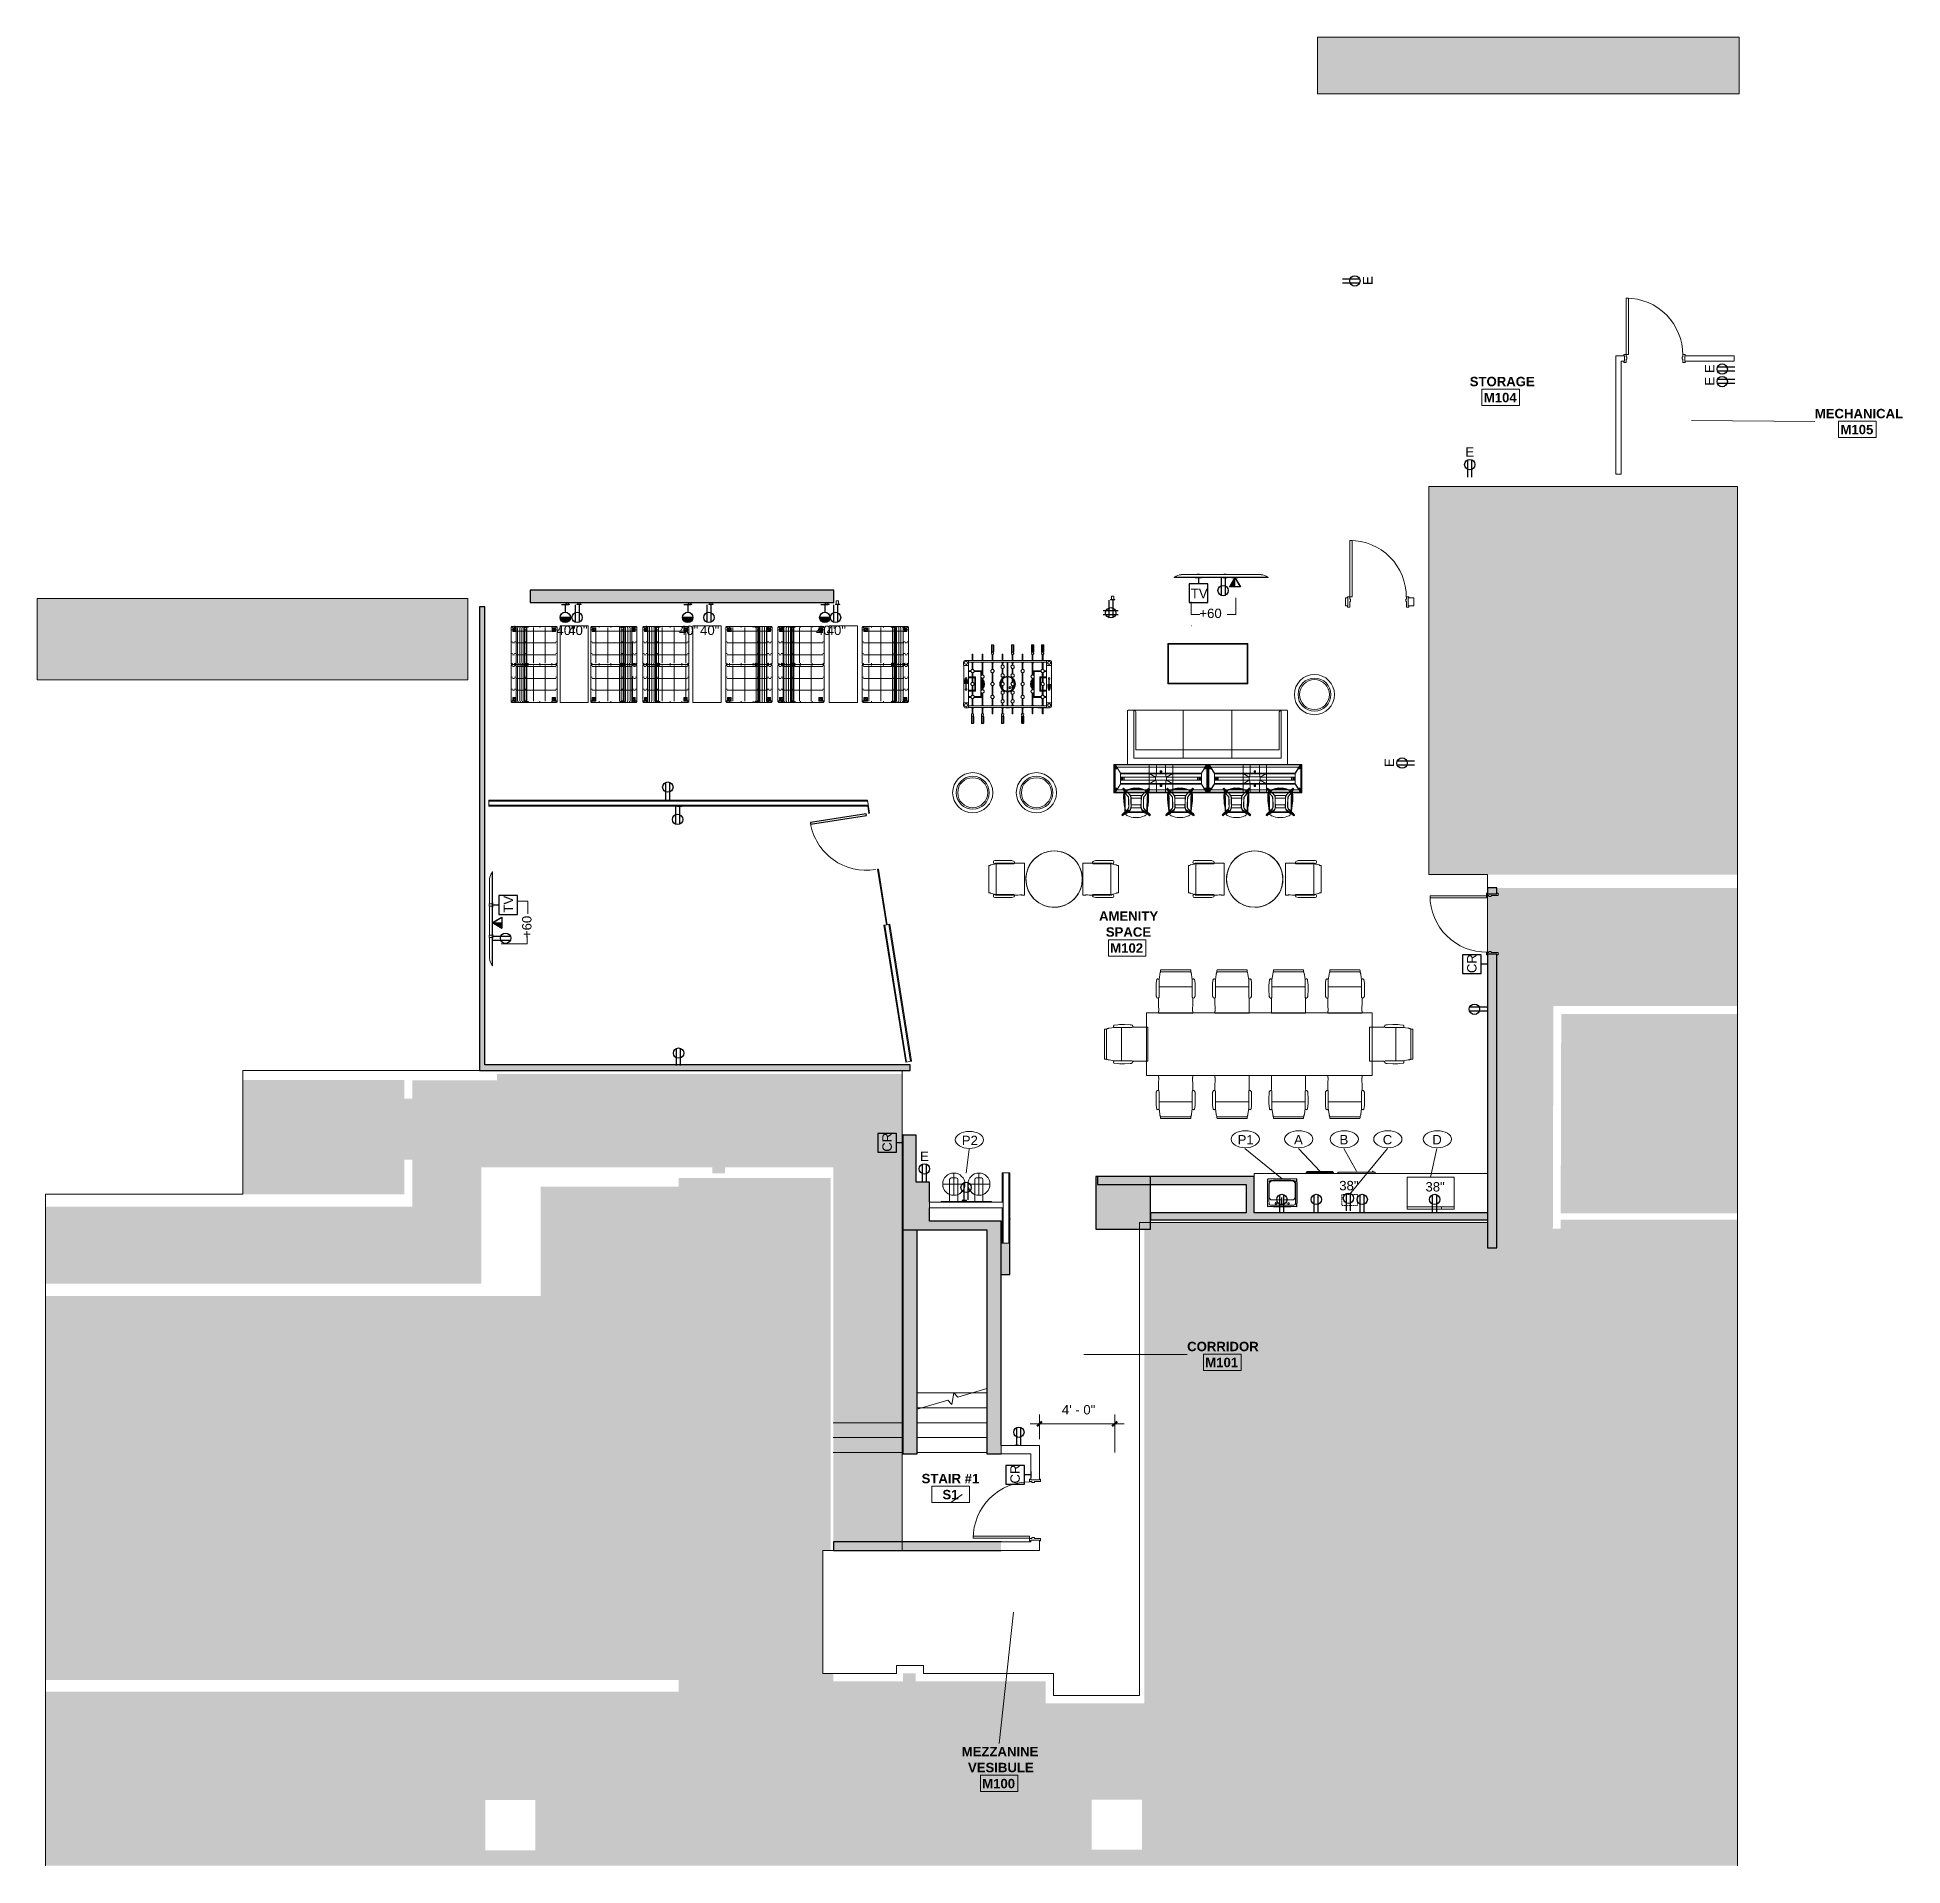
# Model space of a CAD drawing. Header units: inches. Extents: x 11834 to 13024, y -8101 to -6934.
import ezdxf

# ---------------------------------------------------------------- set-up
doc = ezdxf.new("R2010")
doc.units = ezdxf.units.IN
doc.header["$MEASUREMENT"] = 0
doc.linetypes.add('Dash', pattern=[0.25, 0.125, -0.125])
for name, color, linetype, lineweight in [('A-ANNO-DIMS', 211, 'Continuous', 9), ('A-ANNO-DIMS-64', 211, 'Continuous', 9), ('A-ANNO-NOTE', 131, 'Continuous', 40), ('A-AREA-IDEN', 2, 'Continuous', 9), ('A-COLS', 52, 'Continuous', 18), ('A-DETL', 90, 'Continuous', 9), ('A-DETL-GENF', 92, 'Continuous', 9), ('A-DETL-THIN', 151, 'Continuous', 9), ('A-DOOR', 31, 'Continuous', 18), ('A-GENM', 13, 'Continuous', 9), ('A-WALL', 113, 'Continuous', 9), ('A-WALL-PATT', 111, 'Continuous', 18), ('E-ELEC-FIXT', 91, 'Continuous', 9), ('G-ANNO-TEXT', 231, 'Continuous', 9), ('G-IMPT', 8, 'Continuous', 9), ('I-FURN', 30, 'Continuous', 9), ('I-WALL', 2, 'Continuous', 9), ('P-SANR-FIXT', 6, 'Continuous', 9), ('P-SANR-FIXT-IDEN', 2, 'Continuous', 9), ('Q-CASE', 31, 'Continuous', 9), ('Q-SPCQ', 91, 'Continuous', 9), ('Q-SPCQ-HDLN', 91, 'Dash', 9), ('Q-SPCQ-IDEN', 132, 'Continuous', 9)]:
    doc.layers.add(name, color=color, linetype=linetype, lineweight=lineweight)
doc.styles.add('Arial', font='arial.ttf', dxfattribs={"height": 6})
doc.styles.add('Swis721 Lt BT', font='swissl.ttf', dxfattribs={"height": 6})
doc.styles.add('Swis721 Lt BT_B', font='', dxfattribs={"height": 6})
doc.styles.get('Swis721 Lt BT_B').set_extended_font_data('Swis721 Lt BT', bold=True)
doc.dimstyles.new('OTJ_-_3_32__Linear__1_2__Tolerance', dxfattribs={"dimscale": 12, "dimtxt": 6.33189, "dimasz": 0.25, "dimexe": 0.5, "dimexo": 0.333333, "dimgap": 0.333333, "dimtad": 1, "dimdec": 1, "dimrnd": 0.5, "dimzin": 3, "dimdsep": 46, "dimlunit": 4, "dimtxsty": 'Swis721 Lt BT', "dimblk1": 'OBLIQUE', "dimblk2": 'OBLIQUE', "dimsah": 1, "dimcen": 0.09, "dimdle": 0.5, "dimazin": 0, "dimtfac": 1, "dimtdec": 4, "dimtix": 1, "dimtmove": 0, "dimatfit": 3, "dimfxl": 1, "dimtvp": 1, "dimfrac": 2, "dimtolj": 1, "dimtzin": 0, "dimarcsym": 2})
pattern_1 = [(270, (7274.035, 439.93), (7.554, 5e-16), []), (0, (7274.035, 439.93), (0, 1.432), [])]
pattern_2 = [(270, (7274.035, 12150.855), (7.554, 5e-16), []), (0, (7274.035, 12150.855), (0, 7.554), [])]
pattern_3 = [(270, (7274.035, 435.366), (7.554, 5e-16), []), (0, (7274.035, 435.366), (0, 1.432), [])]
pattern_4 = [(270, (7274.035, 12201.662), (7.554, 5e-16), []), (0, (7274.035, 12201.662), (0, 7.554), [])]
pattern_5 = [(270, (7274.035, 442.949), (7.554, 5e-16), []), (0, (7274.035, 442.949), (0, 1.432), [])]
pattern_6 = [(270, (7274.035, 12234.855), (7.554, 5e-16), []), (0, (7274.035, 12234.855), (0, 7.554), [])]
pattern_7 = [(270, (7274.035, 438.466), (7.554, 5e-16), []), (0, (7274.035, 438.466), (0, 1.432), [])]
pattern_8 = [(270, (7274.035, 12287.912), (7.554, 5e-16), []), (0, (7274.035, 12287.912), (0, 7.554), [])]
pattern_9 = [(270, (7274.035, 446.049), (7.554, 5e-16), []), (0, (7274.035, 446.049), (0, 1.432), [])]
pattern_10 = [(270, (7274.035, 12321.105), (7.554, 5e-16), []), (0, (7274.035, 12321.105), (0, 7.554), [])]
pattern_11 = [(270, (7274.035, 441.593), (7.554, 5e-16), []), (0, (7274.035, 441.593), (0, 1.432), [])]
pattern_12 = [(270, (7274.035, 12374.912), (7.554, 5e-16), []), (0, (7274.035, 12374.912), (0, 7.554), [])]
pattern_13 = [(0, (0, -60), (20.48, 5.12), [0.845, -14.515, 0.845, -14.515, -81.92]), (0, (0, -60), (20.48, 5.12), [-30.72, 0.845, -29.875, 0.845, -14.515, -35.84]), (0, (0, -60), (20.48, 5.12), [-76.8, 0.845, -9.395, 0.845, -24.755]), (120, (7.68, -57.44), (-14.67405, 15.1762003), [0.845, -14.515, 0.845, -14.515, -81.92]), (120, (7.68, -57.44), (-14.67405, 15.1762003), [-30.72, 0.845, -29.875, 0.845, -14.515, -35.84]), (120, (7.68, -57.44), (-14.67405, 15.1762003), [-76.8, 0.845, -9.395, 0.845, -24.755]), (240, (10.24, -47.2), (-5.80595, -20.2962003), [0.845, -14.515, 0.845, -14.515, -81.92]), (240, (10.24, -47.2), (-5.80595, -20.2962003), [-30.72, 0.845, -29.875, 0.845, -14.515, -35.84]), (240, (10.24, -47.2), (-5.80595, -20.2962003), [-76.8, 0.845, -9.395, 0.845, -24.755])]

msp = doc.modelspace()

# ---------------------------------------------------------------- texts
at = {"layer": 'A-ANNO-NOTE', "lineweight": 9, "char_height": 6, "attachment_point": 1, "rotation": 90, "style": 'Swis721 Lt BT'}
for s, insert, width in [('E', (12679.68, -7091.87), 6.262), ('E', (12897.7, -7148.12), 6.262), ('E', (12897.7, -7156.12), 6.262), ('E', (12693.45, -7399.54), 6.262), ('TV', (12131.45, -7492.39), 11.312), ('CR', (12746.03, -7530.99), 13.736), ('CR', (12373, -7644.99), 13.736), ('CR', (12454.65, -7856.74), 13.736)]:
    msp.add_mtext(s, dxfattribs=dict(at, insert=insert, width=width))
at = {"layer": 'A-ANNO-NOTE', "lineweight": 9, "char_height": 6, "attachment_point": 1, "style": 'Swis721 Lt BT'}
for s, insert, width in [('E', (12744.95, -7195.45), 6.262), ('TV', (12569.77, -7285.75), 11.312), ('40"', (12165.08, -7309.26), 13.736), ('40"', (12172.6, -7309.26), 13.736), ('40"', (12243.22, -7309.26), 13.736), ('40"', (12256.72, -7309.26), 13.736), ('40"', (12330.64, -7309.26), 13.736), ('40"', (12337.49, -7309.26), 13.736), ('E', (12397.03, -7644.84), 6.262), ('38"', (12664.47, -7663.59), 13.736), ('38"', (12719.47, -7664.34), 13.736)]:
    msp.add_mtext(s, dxfattribs=dict(at, insert=insert, width=width))
at = {"layer": 'A-AREA-IDEN', "char_height": 6, "attachment_point": 1, "style": 'Swis721 Lt BT_B'}
for s, insert, width in [('STORAGE', (12747.71, -7150.51), 47.874), ('M104', (12756.69, -7160.72), 25.654), ('MECHANICAL', (12967.84, -7170.96), 65.852), ('M105', (12984.23, -7181.17), 25.654), ('AMENITY', (12511.22, -7491.6), 43.43), ('SPACE', (12515.55, -7501.76), 33.128), ('M102', (12518.36, -7511.99), 25.654), ('CORRIDOR', (12567.43, -7766.25), 54.136), ('M101', (12578.98, -7776.46), 25.654), ('STAIR #1', (12398.03, -7850.53), 44.844), ('S1', (12411.34, -7860.75), 12.12), ('MEZZANINE', (12423.62, -8024.77), 57.772), ('VESIBULE', (12427.62, -8034.93), 48.076), ('M100', (12436.68, -8045.16), 25.654)]:
    msp.add_mtext(s, dxfattribs=dict(at, insert=insert, width=width))
at = {"layer": 'G-ANNO-TEXT', "color": 7, "insert": (12575.26, -7298.42), "char_height": 6, "width": 19.392, "attachment_point": 1, "style": 'Swis721 Lt BT'}
msp.add_mtext('+60', dxfattribs=at)
at = {"layer": 'G-ANNO-TEXT', "color": 7, "insert": (12143.15, -7508.63), "char_height": 6, "width": 19.392, "attachment_point": 1, "rotation": 90, "style": 'Swis721 Lt BT'}
msp.add_mtext('+60', dxfattribs=at)
at = {"layer": 'P-SANR-FIXT-IDEN', "char_height": 6, "width": 11.716, "attachment_point": 1, "style": 'Swis721 Lt BT'}
for s, insert in [('P2', (12423.66, -7634.78)), ('P1', (12599.6, -7634.36))]:
    msp.add_mtext(s, dxfattribs=dict(at, insert=insert))
at = {"layer": 'Q-SPCQ-IDEN', "char_height": 6, "attachment_point": 1, "style": 'Arial'}
for s, insert, width in [('A', (12635.64, -7634.28), 6.868), ('B', (12664.64, -7634.28), 6.868), ('C', (12692.22, -7634.28), 7.474), ('D', (12723.83, -7634.28), 7.474)]:
    msp.add_mtext(s, dxfattribs=dict(at, insert=insert, width=width))

# ---------------------------------------------------------------- blocks, each defined once
blk = doc.blocks.new('Foosball Table - Foosball Table-6977012-FIRST FLOOR POWER _ SIGNAL')
at = {"layer": 'A-GENM'}
for p, q in [((-10.3, 24.9), (-10.3, 24.8)), ((-10.3, 24.8), (-10.3, 20.8)), ((-10, 24.8), (-10, 24.9)), ((-10, 20.8), (-10, 24.8)), ((-9.9, 25.1), (-9.6, 25.1)), ((-9.6, 25.1), (-9.8, 25.1)), ((-9.6, 25.1), (-9.3, 25.1)), ((-9.4, 25.1), (-9.6, 25.1)), ((-9.2, 24.9), (-9.2, 24.8)), ((-9.2, 24.8), (-9.2, 20.8)), ((-8.8, 24.9), (-8.8, 24.8)), ((-8.8, 24.8), (-8.8, 20.8)), ((2.4, 24.9), (2.4, 24.8)), ((2.4, 24.8), (2.4, 20.8)), ((2.8, 24.8), (2.8, 24.9)), ((2.8, 20.8), (2.8, 24.8)), ((2.9, 25.1), (3.2, 25.1)), ((3.2, 25.1), (3, 25.1)), ((3.2, 25.1), (3.5, 25.1)), ((3.4, 25.1), (3.2, 25.1)), ((3.6, 24.9), (3.6, 24.8)), ((3.6, 24.8), (3.6, 20.8)), ((3.9, 24.9), (3.9, 24.8)), ((3.9, 24.8), (3.9, 20.8)), ((15.2, 24.9), (15.2, 24.8)), ((15.2, 24.8), (15.2, 20.8)), ((15.6, 24.8), (15.6, 24.9)), ((15.6, 20.8), (15.6, 24.8)), ((15.7, 25.1), (16, 25.1)), ((16, 25.1), (15.8, 25.1)), ((16, 25.1), (16.3, 25.1)), ((16.2, 25.1), (16, 25.1)), ((16.4, 24.9), (16.4, 24.8)), ((16.4, 24.8), (16.4, 20.8)), ((16.7, 24.9), (16.7, 24.8)), ((16.7, 24.8), (16.7, 20.8)), ((21.6, 24.9), (21.6, 24.8)), ((21.6, 24.8), (21.6, 20.8)), ((22, 24.8), (22, 24.9)), ((22, 20.8), (22, 24.8)), ((22.1, 25.1), (22.4, 25.1)), ((22.4, 25.1), (22.2, 25.1)), ((22.4, 25.1), (22.7, 25.1)), ((22.6, 25.1), (22.4, 25.1)), ((22.8, 24.9), (22.8, 24.8)), ((22.8, 24.8), (22.8, 20.8)), ((23.1, 24.9), (23.1, 24.8)), ((23.1, 24.8), (23.1, 20.8)), ((-28.1, 14.2), (-28.1, 12.2)), ((-28, 12), (-28, -12)), ((-27.8, 11.9), (-25.2, 11.9)), ((-25.2, 15.1), (-27.2, 15.1)), ((-25.2, 15.1), (-23.1, 15.1)), ((25, 15), (-25, 15)), ((-24.9, 12.2), (-24.9, 14.8)), ((-24.9, 13.9), (24.9, 13.9)), ((-24.9, -12.2), (-24.9, 12.2)), ((-23.9, 15.1), (-23.9, 15.1)), ((-23.8, 15.1), (-23.8, 15.1)), ((-23.8, 15.1), (-23.7, 15.1)), ((-23.8, 15.1), (-23.8, 15.1)), ((-23.8, 15.1), (-23.8, 15.1)), ((-23.7, 15.1), (-23.6, 15.1)), ((-23.7, 15.1), (-23.7, 15.1)), ((-23.6, 15.1), (-23.4, 15.1)), ((-23.6, 15.1), (-23.6, 15.1)), ((-23.4, 15.1), (-23.3, 15.1)), ((-23.4, 15.1), (-23.4, 15.1)), ((-23.3, 15.1), (-23.3, 15.1)), ((-23.3, 15.1), (-23.3, 15.1)), ((-23.3, 15.1), (-23.3, 15.1)), ((-23.3, 15.1), (-23.3, 15.1)), ((-23.2, 15.1), (-23.2, 15.1)), ((-23.2, 15.1), (-23.2, 15.1)), ((-23.1, 15.1), (-22.8, 15.1)), ((-23.1, 15.1), (-23.1, 15)), ((-23.1, 13.9), (-23.1, 13.9)), ((-22.8, 15.1), (-22, 15.1)), ((-22.8, 15.1), (-22.8, 15)), ((-22.7, 13.8), (-22.7, 13.5)), ((-22.4, 13.8), (-22.7, 13.8)), ((-22.6, 18.9), (-22.6, 15.1)), ((-22.6, 13.8), (-22.6, 9.3)), ((-22.1, 13.8), (-22.4, 13.8)), ((-22.1, 15.1), (-22.1, 18.9)), ((-22.1, 9.3), (-22.1, 13.8)), ((-22.1, 13.5), (-22.1, 13.8)), ((-22, 15.1), (-21.6, 15.1)), ((-22, 15), (-22, 15.1)), ((-21.7, 13.9), (-21.7, 13.9)), ((-21.6, 15.1), (-20.2, 15.1)), ((-21.6, 15.1), (-21.4, 15.1)), ((-21.6, 15.1), (-21.6, 15)), ((-21.4, 15.1), (-21.4, 15.1)), ((-21.3, 15.1), (-21, 15.1)), ((-21.3, 15.1), (-21.3, 15.1)), ((-21, 15.1), (-20.9, 15.1)), ((-21, 15.1), (-21, 15.1)), ((-20.9, 15.1), (-20.6, 15.1)), ((-20.9, 15.1), (-20.9, 15.1)), ((-20.6, 15.1), (-20, 15.1)), ((-20.6, 15.1), (-20.6, 15.1)), ((-20.6, 15.1), (-20.6, 15.1)), ((-20.2, 15.1), (-19.3, 15.1)), ((-20.2, 15.1), (-20.2, 15)), ((-20, 15.1), (-20, 15.1)), ((-19.6, 15), (-19.6, 15.1)), ((-19.3, 15.1), (-19.3, 15.1)), ((-19.2, 15), (-19.2, 15.1)), ((-16.7, 15.1), (-16.4, 15.1)), ((-16.7, 15.1), (-16.7, 15)), ((-16.7, 13.9), (-16.7, 13.9)), ((-16.4, 15.1), (-15.6, 15.1)), ((-16.4, 15.1), (-16.4, 15)), ((-16.3, 13.8), (-16.3, 13.5)), ((-16, 13.8), (-16.3, 13.8)), ((-16.2, 18.9), (-16.2, 15.1)), ((-16.2, 13.8), (-16.2, 5.8)), ((-15.7, 13.8), (-16, 13.8)), ((-15.8, 15.1), (-15.8, 18.9)), ((-15.8, 5.8), (-15.8, 13.8)), ((-15.7, 13.5), (-15.7, 13.8)), ((-15.6, 15.1), (-15.2, 15.1)), ((-15.6, 15), (-15.6, 15.1)), ((-15.3, 13.9), (-15.3, 13.9)), ((-15.2, 15.1), (-15.2, 15)), ((-10.3, 15.1), (-10, 15.1)), ((-10.3, 15.1), (-10.3, 15)), ((-10.3, 13.9), (-10.3, 13.9)), ((-10, 15.1), (-9.2, 15.1)), ((-10, 15.1), (-10, 15)), ((-9.9, 13.8), (-9.9, 13.5)), ((-9.6, 13.8), (-9.9, 13.8)), ((-9.8, 19.1), (-9.8, 15.1)), ((-9.8, 13.8), (-9.8, 9.3)), ((-9.3, 13.8), (-9.6, 13.8)), ((-9.4, 15.1), (-9.4, 19.1)), ((-9.4, 9.3), (-9.4, 13.8)), ((-9.3, 13.5), (-9.3, 13.8)), ((-9.2, 15.1), (-8.8, 15.1)), ((-9.2, 15), (-9.2, 15.1)), ((-8.9, 13.9), (-8.9, 13.9)), ((-8.8, 15.1), (-8.8, 15)), ((-3.9, 15.1), (-3.6, 15.1)), ((-3.9, 15.1), (-3.9, 15)), ((-3.9, 13.9), (-3.9, 13.9)), ((-3.6, 15.1), (-2.8, 15.1)), ((-3.6, 15.1), (-3.6, 15)), ((-3.5, 13.8), (-3.5, 13.5)), ((-3.2, 13.8), (-3.5, 13.8)), ((-3.5, 18.9), (-3.5, 15.1)), ((-3.5, 13.8), (-3.5, 12)), ((-2.9, 13.8), (-3.2, 13.8)), ((-3, 15.1), (-3, 18.9)), ((-3, 12), (-3, 13.8)), ((-2.9, 13.5), (-2.9, 13.8)), ((-2.8, 15.1), (-2.5, 15.1)), ((-2.8, 15), (-2.8, 15.1)), ((-2.5, 13.9), (-2.5, 13.9)), ((-2.5, 15.1), (-2.5, 15)), ((0, 15.1), (-1.2, 15.1)), ((-1.2, 15.1), (0, 15.1)), ((-0.3, 5), (-0.3, 13.9)), ((-0.3, 13.9), (-0.3, 5)), ((0, 15.1), (1.2, 15.1)), ((0.4, 15.1), (0, 15.1)), ((0.2, 13.9), (0.2, 5)), ((0.2, 5), (0.2, 13.9)), ((1.2, 15.1), (0.6, 15.1)), ((2.4, 15.1), (2.8, 15.1)), ((2.4, 15.1), (2.4, 15)), ((2.5, 13.9), (2.5, 13.9)), ((2.8, 15.1), (3.6, 15.1)), ((2.8, 15.1), (2.8, 15)), ((2.9, 19.1), (2.9, 15.1)), ((2.9, 13.8), (2.9, 12)), ((2.9, 13.8), (2.9, 13.5)), ((3.2, 13.8), (2.9, 13.8)), ((3.5, 13.8), (3.2, 13.8)), ((3.4, 15.1), (3.4, 19.1)), ((3.4, 12), (3.4, 13.8)), ((3.5, 13.5), (3.5, 13.8)), ((3.6, 15.1), (3.9, 15.1)), ((3.6, 15), (3.6, 15.1)), ((3.9, 15.1), (3.9, 15)), ((3.9, 13.9), (3.9, 13.9)), ((8.8, 15.1), (9.2, 15.1)), ((8.8, 15.1), (8.8, 15)), ((8.9, 13.9), (8.9, 13.9)), ((9.2, 15.1), (10, 15.1)), ((9.2, 15.1), (9.2, 15)), ((9.3, 18.9), (9.3, 15.1)), ((9.3, 13.8), (9.3, 9.3)), ((9.3, 13.8), (9.3, 13.5)), ((9.6, 13.8), (9.3, 13.8)), ((9.9, 13.8), (9.6, 13.8)), ((9.8, 15.1), (9.8, 18.9)), ((9.8, 9.3), (9.8, 13.8)), ((9.9, 13.5), (9.9, 13.8)), ((10, 15.1), (10.3, 15.1)), ((10, 15), (10, 15.1)), ((10.3, 15.1), (10.3, 15)), ((10.3, 13.9), (10.3, 13.9)), ((15.2, 15.1), (15.6, 15.1)), ((15.2, 15.1), (15.2, 15)), ((15.3, 13.9), (15.3, 13.9)), ((15.6, 15.1), (16.4, 15.1)), ((15.6, 15.1), (15.6, 15)), ((15.7, 19.1), (15.7, 15.1)), ((15.7, 13.8), (15.7, 5.8)), ((15.7, 13.8), (15.7, 13.5)), ((16, 13.8), (15.7, 13.8)), ((16.3, 13.8), (16, 13.8)), ((16.2, 15.1), (16.2, 19.1)), ((16.2, 5.8), (16.2, 13.8)), ((16.3, 13.5), (16.3, 13.8)), ((16.4, 15.1), (16.7, 15.1)), ((16.4, 15), (16.4, 15.1)), ((16.7, 15.1), (16.7, 15)), ((16.7, 13.9), (16.7, 13.9)), ((21.6, 15.1), (22, 15.1)), ((21.6, 15.1), (21.6, 15)), ((21.7, 13.9), (21.7, 13.9)), ((22, 15.1), (22.8, 15.1)), ((22, 15.1), (22, 15)), ((22.1, 19.1), (22.1, 15.1)), ((22.1, 13.8), (22.1, 9.3)), ((22.1, 13.8), (22.1, 13.5)), ((22.4, 13.8), (22.1, 13.8)), ((22.7, 13.8), (22.4, 13.8)), ((22.6, 15.1), (22.6, 19.1)), ((22.6, 9.3), (22.6, 13.8)), ((22.7, 13.5), (22.7, 13.8)), ((22.8, 15.1), (23.1, 15.1)), ((22.8, 15), (22.8, 15.1)), ((23.1, 15.1), (23.1, 15)), ((23.1, 13.9), (23.1, 13.9)), ((24.9, 14.8), (24.9, 12.2)), ((24.9, 12.2), (24.9, -12.2)), ((27.2, 15.1), (25.2, 15.1)), ((25.2, 11.9), (27.8, 11.9)), ((28, -12), (28, 12)), ((28.1, 12.2), (28.1, 14.2)), ((-26.9, 2.7), (-27.4, 2.6)), ((-27.4, 2.4), (-26.9, 2.3)), ((-26.9, 2.2), (-27.4, 2.1)), ((-27.4, 1.9), (-26.9, 1.8)), ((-26.9, 1.7), (-27.4, 1.6)), ((-27.4, 1.4), (-26.9, 1.3)), ((-26.9, 1.2), (-27.4, 1.1)), ((-27.4, 0.9), (-26.9, 0.8)), ((-26.9, 0.7), (-27.4, 0.6)), ((-27.4, 0.4), (-26.9, 0.3)), ((-26.8, 2.7), (-26.5, 2.7)), ((-26.8, 2.3), (-26.5, 2.3)), ((-26.8, 2.2), (-26.5, 2.2)), ((-26.8, 1.8), (-26.5, 1.8)), ((-26.8, 1.7), (-26.5, 1.7)), ((-26.8, 1.3), (-26.5, 1.3)), ((-26.8, 1.2), (-26.5, 1.2)), ((-26.8, 0.8), (-26.5, 0.8)), ((-26.8, 0.7), (-26.5, 0.7)), ((-26.8, 0.3), (-26.5, 0.3)), ((-26.6, 3.1), (-26.6, 2.7)), ((-26.6, 0.2), (-26.6, -3.1)), ((-26.5, 2.7), (-26.2, 2.7)), ((-26.5, 2.3), (-26.2, 2.3)), ((-26.5, 2.2), (-26.2, 2.2)), ((-26.5, 1.8), (-26.2, 1.8)), ((-26.5, 1.7), (-26.2, 1.7)), ((-26.5, 1.3), (-26.2, 1.3)), ((-26.5, 1.2), (-26.2, 1.2)), ((-26.5, 0.8), (-26.2, 0.8)), ((-26.5, 0.7), (-26.2, 0.7)), ((-26.5, 0.3), (-26.2, 0.3)), ((-26.4, 2.7), (-26.4, 3)), ((-26.4, -3.1), (-26.4, 0.2)), ((-25.7, 2.6), (-26.1, 2.7)), ((-26.1, 2.3), (-25.7, 2.4)), ((-25.7, 2.1), (-26.1, 2.2)), ((-26.1, 1.8), (-25.7, 1.9)), ((-25.7, 1.6), (-26.1, 1.7)), ((-26.1, 1.3), (-25.7, 1.4)), ((-25.7, 1.1), (-26.1, 1.2)), ((-26.1, 0.8), (-25.7, 0.9)), ((-25.7, 0.6), (-26.1, 0.7)), ((-26.1, 0.3), (-25.7, 0.4)), ((-24.9, 8.5), (-23.4, 8.5)), ((-23.4, 8.5), (-24.9, 8.5)), ((-23.4, 8), (-24.9, 8)), ((-24.9, 8), (-23.4, 8)), ((-24.9, 4.5), (-22.6, 4.5)), ((-22.6, 4.5), (-24.9, 4.5)), ((-22.6, 4), (-24.9, 4)), ((-24.9, 4), (-22.6, 4)), ((-23, 9.1), (-23, 9.1)), ((-23, 9.1), (-23, 9.1)), ((-23, 7.4), (-23, 7.4)), ((-23, 7.4), (-23, 7.4)), ((-23, 0.9), (-23, 0.8)), ((-23, 0.9), (-23, 0.9)), ((-22.6, 7.2), (-22.6, 1)), ((-22.2, 4.5), (-20.5, 4.5)), ((-20.5, 4.5), (-22.2, 4.5)), ((-21, 4), (-22.2, 4)), ((-22.2, 4), (-21, 4)), ((-22.1, 1), (-22.1, 7.2)), ((-21.8, 9.1), (-21.8, 9.1)), ((-21.8, 9.1), (-21.8, 9.1)), ((-21.8, 7.4), (-21.8, 7.4)), ((-21.8, 7.4), (-21.8, 7.4)), ((-21.8, 0.8), (-21.8, 0.9)), ((-21.8, 0.9), (-21.8, 0.9)), ((-21.4, 8.5), (-16.5, 8.5)), ((-16.5, 8.5), (-21.4, 8.5)), ((-17, 8), (-21.4, 8)), ((-21.4, 8), (-17, 8)), ((-21, -4), (-21, 4)), ((-21, 4), (-21, -4)), ((-20.5, 4.5), (-20.5, -4.5)), ((-20.5, -4.5), (-20.5, 4.5)), ((-17, 5), (-17, 8)), ((-17, 8), (-17, 5)), ((-17, -4.5), (-17, 4.5)), ((-17, 4.5), (-17, -4.5)), ((-16.6, 5.6), (-16.6, 5.6)), ((-16.6, 5.6), (-16.6, 5.6)), ((-16.6, 3.9), (-16.6, 3.9)), ((-16.6, 3.9), (-16.6, 3.9)), ((-16.5, 8.5), (-16.5, 5.7)), ((-16.5, 5.7), (-16.5, 8.5)), ((-16.5, 3.8), (-16.5, 3.5)), ((-16.5, 3.5), (-16.5, 3.8)), ((-16.5, 2.9), (-16.5, -2.9)), ((-16.5, -2.9), (-16.5, 2.9)), ((-16.2, 3.7), (-16.2, -3.7)), ((-15.8, -3.7), (-15.8, 3.7)), ((-15.4, 5.6), (-15.4, 5.6)), ((-15.4, 5.6), (-15.4, 5.6)), ((-15.4, 3.9), (-15.4, 3.9)), ((-15.4, 3.9), (-15.4, 3.9)), ((-10.2, 9.1), (-10.2, 9.1)), ((-10.2, 9.1), (-10.2, 9.1)), ((-10.2, 7.4), (-10.2, 7.4)), ((-10.2, 7.4), (-10.2, 7.4)), ((-10.2, 0.9), (-10.2, 0.8)), ((-10.2, 0.9), (-10.2, 0.9)), ((-9.8, 7.2), (-9.8, 1)), ((-9.4, 1), (-9.4, 7.2)), ((-9, 9.1), (-9, 9.1)), ((-9, 9.1), (-9, 9.1)), ((-9, 7.4), (-9, 7.4)), ((-9, 7.4), (-9, 7.4)), ((-9, 0.8), (-9, 0.9)), ((-9, 0.9), (-9, 0.9)), ((-3.8, 11.9), (-3.8, 11.8)), ((-3.8, 11.9), (-3.8, 11.9)), ((-3.8, 10.2), (-3.8, 10.1)), ((-3.8, 10.1), (-3.8, 10.1)), ((-3.8, 6.4), (-3.8, 6.4)), ((-3.8, 6.4), (-3.8, 6.4)), ((-3.8, 4.7), (-3.8, 4.6)), ((-3.8, 4.6), (-3.8, 4.6)), ((-3.8, 0.9), (-3.8, 0.8)), ((-3.8, 0.9), (-3.8, 0.9)), ((-3.5, 10), (-3.5, 6.5)), ((-3.5, 4.5), (-3.5, 1)), ((-3, 6.5), (-3, 10)), ((-3, 1), (-3, 4.5)), ((-2.6, 11.8), (-2.6, 11.9)), ((-2.6, 11.9), (-2.6, 11.9)), ((-2.6, 10.1), (-2.6, 10.2)), ((-2.6, 10.1), (-2.6, 10.1)), ((-2.6, 6.4), (-2.6, 6.4)), ((-2.6, 6.4), (-2.6, 6.4)), ((-2.6, 4.6), (-2.6, 4.7)), ((-2.6, 4.6), (-2.6, 4.6)), ((-2.6, 0.8), (-2.6, 0.9)), ((-2.6, 0.9), (-2.6, 0.9)), ((-0.3, -4.5), (-0.3, 4.5)), ((-0.3, 4.5), (-0.3, -4.5)), ((0.2, 4.5), (0.2, -4.5)), ((0.2, -4.5), (0.2, 4.5)), ((2.6, 11.9), (2.6, 11.8)), ((2.6, 11.9), (2.6, 11.9)), ((2.6, 10.2), (2.6, 10.1)), ((2.6, 10.1), (2.6, 10.1)), ((2.6, 6.4), (2.6, 6.4)), ((2.6, 6.4), (2.6, 6.4)), ((2.6, 4.7), (2.6, 4.6)), ((2.6, 4.6), (2.6, 4.6)), ((2.6, 0.9), (2.6, 0.8)), ((2.6, 0.9), (2.6, 0.9)), ((2.9, 10), (2.9, 6.5)), ((2.9, 4.5), (2.9, 1)), ((3.4, 6.5), (3.4, 10)), ((3.4, 1), (3.4, 4.5)), ((3.8, 11.8), (3.8, 11.9)), ((3.8, 11.9), (3.8, 11.9)), ((3.8, 10.1), (3.8, 10.2)), ((3.8, 10.1), (3.8, 10.1)), ((3.8, 6.4), (3.8, 6.4)), ((3.8, 6.4), (3.8, 6.4)), ((3.8, 4.6), (3.8, 4.7)), ((3.8, 4.6), (3.8, 4.6)), ((3.8, 0.8), (3.8, 0.9)), ((3.8, 0.9), (3.8, 0.9)), ((9, 9.1), (9, 9.1)), ((9, 9.1), (9, 9.1)), ((9, 7.4), (9, 7.4)), ((9, 7.4), (9, 7.4)), ((9, 0.9), (9, 0.8)), ((9, 0.9), (9, 0.9)), ((9.3, 7.2), (9.3, 1)), ((9.8, 1), (9.8, 7.2)), ((10.2, 9.1), (10.2, 9.1)), ((10.2, 9.1), (10.2, 9.1)), ((10.2, 7.4), (10.2, 7.4)), ((10.2, 7.4), (10.2, 7.4)), ((10.2, 0.8), (10.2, 0.9)), ((10.2, 0.9), (10.2, 0.9)), ((15.4, 5.6), (15.4, 5.6)), ((15.4, 5.6), (15.4, 5.6)), ((15.4, 3.9), (15.4, 3.9)), ((15.4, 3.9), (15.4, 3.9)), ((15.7, 3.7), (15.7, -3.7)), ((16.2, -3.7), (16.2, 3.7)), ((16.5, 5.7), (16.5, 8.5)), ((16.5, 8.5), (21.4, 8.5)), ((21.4, 8.5), (16.5, 8.5)), ((16.5, 8.5), (16.5, 5.7)), ((16.5, 3.5), (16.5, 3.8)), ((16.5, 3.8), (16.5, 3.5)), ((16.5, -2.9), (16.5, 2.9)), ((16.5, 2.9), (16.5, -2.9)), ((16.6, 5.6), (16.6, 5.6)), ((16.6, 5.6), (16.6, 5.6)), ((16.6, 3.9), (16.6, 3.9)), ((16.6, 3.9), (16.6, 3.9)), ((21.4, 8), (17, 8)), ((17, 8), (17, 5)), ((17, 5), (17, 8)), ((17, 8), (21.4, 8)), ((17, 4.5), (17, -4.5)), ((17, -4.5), (17, 4.5)), ((20.5, 4.5), (22.2, 4.5)), ((20.5, -4.5), (20.5, 4.5)), ((22.2, 4.5), (20.5, 4.5)), ((20.5, 4.5), (20.5, -4.5)), ((22.2, 4), (21, 4)), ((21, 4), (21, -4)), ((21, -4), (21, 4)), ((21, 4), (22.2, 4)), ((21.8, 9.1), (21.8, 9.1)), ((21.8, 9.1), (21.8, 9.1)), ((21.8, 7.4), (21.8, 7.4)), ((21.8, 7.4), (21.8, 7.4)), ((21.8, 0.9), (21.8, 0.8)), ((21.8, 0.9), (21.8, 0.9)), ((22.1, 7.2), (22.1, 1)), ((22.6, 1), (22.6, 7.2)), ((22.6, 4.5), (24.9, 4.5)), ((24.9, 4.5), (22.6, 4.5)), ((24.9, 4), (22.6, 4)), ((22.6, 4), (24.9, 4)), ((23, 9.1), (23, 9.1)), ((23, 9.1), (23, 9.1)), ((23, 7.4), (23, 7.4)), ((23, 7.4), (23, 7.4)), ((23, 0.8), (23, 0.9)), ((23, 0.9), (23, 0.9)), ((23.4, 8.5), (24.9, 8.5)), ((24.9, 8.5), (23.4, 8.5)), ((24.9, 8), (23.4, 8)), ((23.4, 8), (24.9, 8)), ((26.4, 3), (26.4, -0.3)), ((26.6, -0.3), (26.6, 3.1)), ((-24.9, -4), (-22.6, -4)), ((-22.6, -4), (-24.9, -4)), ((-22.6, -4.5), (-24.9, -4.5)), ((-24.9, -4.5), (-22.6, -4.5)), ((-24.9, -8), (-23.4, -8)), ((-23.4, -8), (-24.9, -8)), ((-23.4, -8.5), (-24.9, -8.5)), ((-24.9, -8.5), (-23.4, -8.5)), ((-23, -0.8), (-23, -0.9)), ((-23, -0.9), (-23, -0.9)), ((-23, -7.4), (-23, -7.4)), ((-23, -7.4), (-23, -7.4)), ((-23, -9.1), (-23, -9.1)), ((-23, -9.1), (-23, -9.1)), ((-22.6, -1), (-22.6, -7.2)), ((-22.6, -9.3), (-22.6, -13.8)), ((-22.2, -4), (-21, -4)), ((-21, -4), (-22.2, -4)), ((-20.5, -4.5), (-22.2, -4.5)), ((-22.2, -4.5), (-20.5, -4.5)), ((-22.1, -7.2), (-22.1, -1)), ((-22.1, -13.8), (-22.1, -9.3)), ((-21.8, -0.9), (-21.8, -0.8)), ((-21.8, -0.9), (-21.8, -0.9)), ((-21.8, -7.4), (-21.8, -7.4)), ((-21.8, -7.4), (-21.8, -7.4)), ((-21.8, -9.1), (-21.8, -9.1)), ((-21.8, -9.1), (-21.8, -9.1)), ((-21.4, -8), (-17, -8)), ((-17, -8), (-21.4, -8)), ((-16.5, -8.5), (-21.4, -8.5)), ((-21.4, -8.5), (-16.5, -8.5)), ((-17, -8), (-17, -5)), ((-17, -5), (-17, -8)), ((-16.6, -3.9), (-16.6, -3.9)), ((-16.6, -3.9), (-16.6, -3.9)), ((-16.6, -5.6), (-16.6, -5.6)), ((-16.6, -5.6), (-16.6, -5.6)), ((-16.5, -3.5), (-16.5, -3.8)), ((-16.5, -3.8), (-16.5, -3.5)), ((-16.5, -5.7), (-16.5, -8.5)), ((-16.5, -8.5), (-16.5, -5.7)), ((-16.2, -5.8), (-16.2, -13.8)), ((-15.8, -13.8), (-15.8, -5.8)), ((-15.4, -3.9), (-15.4, -3.9)), ((-15.4, -3.9), (-15.4, -3.9)), ((-15.4, -5.6), (-15.4, -5.6)), ((-15.4, -5.6), (-15.4, -5.6)), ((-10.2, -0.8), (-10.2, -0.9)), ((-10.2, -0.9), (-10.2, -0.9)), ((-10.2, -7.4), (-10.2, -7.4)), ((-10.2, -7.4), (-10.2, -7.4)), ((-10.2, -9.1), (-10.2, -9.1)), ((-10.2, -9.1), (-10.2, -9.1)), ((-9.8, -1), (-9.8, -7.2)), ((-9.8, -9.3), (-9.8, -13.8)), ((-9.4, -7.2), (-9.4, -1)), ((-9.4, -13.8), (-9.4, -9.3)), ((-9, -0.9), (-9, -0.8)), ((-9, -0.9), (-9, -0.9)), ((-9, -7.4), (-9, -7.4)), ((-9, -7.4), (-9, -7.4)), ((-9, -9.1), (-9, -9.1)), ((-9, -9.1), (-9, -9.1)), ((-3.8, -0.8), (-3.8, -0.9)), ((-3.8, -0.9), (-3.8, -0.9)), ((-3.8, -4.6), (-3.8, -4.7)), ((-3.8, -4.6), (-3.8, -4.6)), ((-3.8, -6.3), (-3.8, -6.4)), ((-3.8, -6.4), (-3.8, -6.4)), ((-3.8, -10.1), (-3.8, -10.2)), ((-3.8, -10.1), (-3.8, -10.1)), ((-3.8, -11.9), (-3.8, -11.9)), ((-3.8, -11.9), (-3.8, -11.9)), ((-3.5, -1), (-3.5, -4.5)), ((-3.5, -6.5), (-3.5, -10)), ((-3, -4.5), (-3, -1)), ((-3, -10), (-3, -6.5)), ((-2.6, -0.9), (-2.6, -0.8)), ((-2.6, -0.9), (-2.6, -0.9)), ((-2.6, -4.7), (-2.6, -4.6)), ((-2.6, -4.6), (-2.6, -4.6)), ((-2.6, -6.4), (-2.6, -6.3)), ((-2.6, -6.4), (-2.6, -6.4)), ((-2.6, -10.2), (-2.6, -10.1)), ((-2.6, -10.1), (-2.6, -10.1)), ((-2.6, -11.9), (-2.6, -11.9)), ((-2.6, -11.9), (-2.6, -11.9)), ((-0.3, -13.9), (-0.3, -5)), ((-0.3, -5), (-0.3, -13.9)), ((0.2, -5), (0.2, -13.9)), ((0.2, -13.9), (0.2, -5)), ((2.6, -0.8), (2.6, -0.9)), ((2.6, -0.9), (2.6, -0.9)), ((2.6, -4.6), (2.6, -4.7)), ((2.6, -4.6), (2.6, -4.6)), ((2.6, -6.3), (2.6, -6.4)), ((2.6, -6.4), (2.6, -6.4)), ((2.6, -10.1), (2.6, -10.2)), ((2.6, -10.1), (2.6, -10.1)), ((2.6, -11.9), (2.6, -11.9)), ((2.6, -11.9), (2.6, -11.9)), ((2.9, -1), (2.9, -4.5)), ((2.9, -6.5), (2.9, -10)), ((3.4, -4.5), (3.4, -1)), ((3.4, -10), (3.4, -6.5)), ((3.8, -0.9), (3.8, -0.8)), ((3.8, -0.9), (3.8, -0.9)), ((3.8, -4.7), (3.8, -4.6)), ((3.8, -4.6), (3.8, -4.6)), ((3.8, -6.4), (3.8, -6.3)), ((3.8, -6.4), (3.8, -6.4)), ((3.8, -10.2), (3.8, -10.1)), ((3.8, -10.1), (3.8, -10.1)), ((3.8, -11.9), (3.8, -11.9)), ((3.8, -11.9), (3.8, -11.9)), ((9, -0.8), (9, -0.9)), ((9, -0.9), (9, -0.9)), ((9, -7.4), (9, -7.4)), ((9, -7.4), (9, -7.4)), ((9, -9.1), (9, -9.1)), ((9, -9.1), (9, -9.1)), ((9.3, -1), (9.3, -7.2)), ((9.3, -9.3), (9.3, -13.8)), ((9.8, -7.2), (9.8, -1)), ((9.8, -13.8), (9.8, -9.3)), ((10.2, -0.9), (10.2, -0.8)), ((10.2, -0.9), (10.2, -0.9)), ((10.2, -7.4), (10.2, -7.4)), ((10.2, -7.4), (10.2, -7.4)), ((10.2, -9.1), (10.2, -9.1)), ((10.2, -9.1), (10.2, -9.1)), ((15.4, -3.9), (15.4, -3.9)), ((15.4, -3.9), (15.4, -3.9)), ((15.4, -5.6), (15.4, -5.6)), ((15.4, -5.6), (15.4, -5.6)), ((15.7, -5.8), (15.7, -13.8)), ((16.2, -13.8), (16.2, -5.8)), ((16.5, -3.8), (16.5, -3.5)), ((16.5, -3.5), (16.5, -3.8)), ((16.5, -8.5), (16.5, -5.7)), ((16.5, -5.7), (16.5, -8.5)), ((21.4, -8.5), (16.5, -8.5)), ((16.5, -8.5), (21.4, -8.5)), ((16.6, -3.9), (16.6, -3.9)), ((16.6, -3.9), (16.6, -3.9)), ((16.6, -5.6), (16.6, -5.6)), ((16.6, -5.6), (16.6, -5.6)), ((17, -5), (17, -8)), ((17, -8), (17, -5)), ((17, -8), (21.4, -8)), ((21.4, -8), (17, -8)), ((22.2, -4.5), (20.5, -4.5)), ((20.5, -4.5), (22.2, -4.5)), ((21, -4), (22.2, -4)), ((22.2, -4), (21, -4)), ((21.8, -0.8), (21.8, -0.9)), ((21.8, -0.9), (21.8, -0.9)), ((21.8, -7.4), (21.8, -7.4)), ((21.8, -7.4), (21.8, -7.4)), ((21.8, -9.1), (21.8, -9.1)), ((21.8, -9.1), (21.8, -9.1)), ((22.1, -1), (22.1, -7.2)), ((22.1, -9.3), (22.1, -13.8)), ((22.6, -7.2), (22.6, -1)), ((22.6, -4), (24.9, -4)), ((24.9, -4), (22.6, -4)), ((24.9, -4.5), (22.6, -4.5)), ((22.6, -4.5), (24.9, -4.5)), ((22.6, -13.8), (22.6, -9.3)), ((23, -0.9), (23, -0.8)), ((23, -0.9), (23, -0.9)), ((23, -7.4), (23, -7.4)), ((23, -7.4), (23, -7.4)), ((23, -9.1), (23, -9.1)), ((23, -9.1), (23, -9.1)), ((23.4, -8), (24.9, -8)), ((24.9, -8), (23.4, -8)), ((24.9, -8.5), (23.4, -8.5)), ((23.4, -8.5), (24.9, -8.5)), ((26.1, -0.3), (25.7, -0.4)), ((25.7, -0.6), (26.1, -0.7)), ((26.1, -0.8), (25.7, -0.9)), ((25.7, -1.1), (26.1, -1.2)), ((26.1, -1.3), (25.7, -1.4)), ((25.7, -1.6), (26.1, -1.7)), ((26.1, -1.8), (25.7, -1.9)), ((25.7, -2.1), (26.1, -2.2)), ((26.1, -2.3), (25.7, -2.4)), ((25.7, -2.6), (26.1, -2.7)), ((26.5, -0.3), (26.2, -0.3)), ((26.5, -0.7), (26.2, -0.7)), ((26.5, -0.8), (26.2, -0.8)), ((26.5, -1.2), (26.2, -1.2)), ((26.5, -1.3), (26.2, -1.3)), ((26.5, -1.7), (26.2, -1.7)), ((26.5, -1.8), (26.2, -1.8)), ((26.5, -2.2), (26.2, -2.2)), ((26.5, -2.3), (26.2, -2.3)), ((26.5, -2.7), (26.2, -2.7)), ((26.4, -2.8), (26.4, -3.1)), ((26.8, -0.3), (26.5, -0.3)), ((26.8, -0.7), (26.5, -0.7)), ((26.8, -0.8), (26.5, -0.8)), ((26.8, -1.2), (26.5, -1.2)), ((26.8, -1.3), (26.5, -1.3)), ((26.8, -1.7), (26.5, -1.7)), ((26.8, -1.8), (26.5, -1.8)), ((26.8, -2.2), (26.5, -2.2)), ((26.8, -2.3), (26.5, -2.3)), ((26.8, -2.7), (26.5, -2.7)), ((26.6, -3.1), (26.6, -2.8)), ((27.4, -0.4), (26.9, -0.3)), ((26.9, -0.7), (27.4, -0.6)), ((27.4, -0.9), (26.9, -0.8)), ((26.9, -1.2), (27.4, -1.1)), ((27.4, -1.4), (26.9, -1.3)), ((26.9, -1.7), (27.4, -1.6)), ((27.4, -1.9), (26.9, -1.8)), ((26.9, -2.2), (27.4, -2.1)), ((27.4, -2.4), (26.9, -2.3)), ((26.9, -2.7), (27.4, -2.6)), ((-28.1, -12.2), (-28.1, -14.2)), ((-25.2, -11.9), (-27.8, -11.9)), ((-27.2, -15.1), (-25.2, -15.1)), ((-25, -15), (25, -15)), ((-24.9, -14.8), (-24.9, -12.2)), ((24.9, -13.9), (-24.9, -13.9)), ((-23.1, -13.9), (-23.1, -13.9)), ((-23.1, -15), (-23.1, -15.1)), ((-22.8, -15.1), (-23.1, -15.1)), ((-23.1, -24.8), (-23.1, -20.8)), ((-22.8, -15), (-22.8, -15.1)), ((-22, -15.1), (-22.8, -15.1)), ((-22.8, -24.8), (-22.8, -20.8)), ((-22.7, -13.5), (-22.7, -13.8)), ((-22.7, -13.8), (-22.4, -13.8)), ((-22.6, -15.1), (-22.6, -19.1)), ((-22.4, -13.8), (-22.1, -13.8)), ((-22.1, -13.8), (-22.1, -13.5)), ((-22.1, -19.1), (-22.1, -15.1)), ((-22, -15.1), (-22, -15)), ((-21.6, -15.1), (-22, -15.1)), ((-22, -20.8), (-22, -24.8)), ((-21.7, -13.9), (-21.7, -13.9)), ((-21.6, -15), (-21.6, -15.1)), ((-21.6, -24.8), (-21.6, -20.8)), ((-16.7, -13.9), (-16.7, -13.9)), ((-16.7, -15), (-16.7, -15.1)), ((-16.4, -15.1), (-16.7, -15.1)), ((-16.7, -24.8), (-16.7, -20.8)), ((-16.4, -15), (-16.4, -15.1)), ((-15.6, -15.1), (-16.4, -15.1)), ((-16.4, -24.8), (-16.4, -20.8)), ((-16.3, -13.5), (-16.3, -13.8)), ((-16.3, -13.8), (-16, -13.8)), ((-16.2, -15.1), (-16.2, -19.1)), ((-16, -13.8), (-15.7, -13.8)), ((-15.7, -13.8), (-15.7, -13.5)), ((-15.8, -19.1), (-15.8, -15.1)), ((-15.6, -15.1), (-15.6, -15)), ((-15.2, -15.1), (-15.6, -15.1)), ((-15.6, -20.8), (-15.6, -24.8)), ((-15.3, -13.9), (-15.3, -13.9)), ((-15.2, -15), (-15.2, -15.1)), ((-15.2, -24.8), (-15.2, -20.8)), ((-10.3, -13.9), (-10.3, -13.9)), ((-10.3, -15), (-10.3, -15.1)), ((-10, -15.1), (-10.3, -15.1)), ((-10, -15), (-10, -15.1)), ((-9.2, -15.1), (-10, -15.1)), ((-9.9, -13.5), (-9.9, -13.8)), ((-9.9, -13.8), (-9.6, -13.8)), ((-9.8, -15.1), (-9.8, -18.9)), ((-9.6, -13.8), (-9.3, -13.8)), ((-9.3, -13.8), (-9.3, -13.5)), ((-9.4, -18.9), (-9.4, -15.1)), ((-9.2, -15.1), (-9.2, -15)), ((-8.8, -15.1), (-9.2, -15.1)), ((-8.9, -13.9), (-8.9, -13.9)), ((-8.8, -15), (-8.8, -15.1)), ((-3.9, -13.9), (-3.9, -13.9)), ((-3.9, -15), (-3.9, -15.1)), ((-3.6, -15.1), (-3.9, -15.1)), ((-3.9, -24.8), (-3.9, -20.8)), ((-3.6, -15), (-3.6, -15.1)), ((-2.8, -15.1), (-3.6, -15.1)), ((-3.6, -24.8), (-3.6, -20.8)), ((-3.5, -13.5), (-3.5, -13.8)), ((-3.5, -13.8), (-3.2, -13.8)), ((-3.5, -12), (-3.5, -13.8)), ((-3.5, -15.1), (-3.5, -19.1)), ((-3.2, -13.8), (-2.9, -13.8)), ((-3, -13.8), (-3, -12)), ((-2.9, -13.8), (-2.9, -13.5)), ((-3, -19.1), (-3, -15.1)), ((-2.8, -15.1), (-2.8, -15)), ((-2.5, -15.1), (-2.8, -15.1)), ((-2.8, -20.8), (-2.8, -24.8)), ((-2.5, -13.9), (-2.5, -13.9)), ((-2.5, -15), (-2.5, -15.1)), ((-2.5, -24.8), (-2.5, -20.8)), ((0, -15.1), (-1.2, -15.1)), ((-1.2, -15.1), (0, -15.1)), ((0, -15.1), (1.2, -15.1)), ((1.2, -15.1), (0, -15.1)), ((2.4, -15), (2.4, -15.1)), ((2.8, -15.1), (2.4, -15.1)), ((2.5, -13.9), (2.5, -13.9)), ((2.8, -15), (2.8, -15.1)), ((3.6, -15.1), (2.8, -15.1)), ((2.9, -12), (2.9, -13.8)), ((2.9, -13.5), (2.9, -13.8)), ((2.9, -13.8), (3.2, -13.8)), ((2.9, -15.1), (2.9, -18.9)), ((3.2, -13.8), (3.5, -13.8)), ((3.4, -13.8), (3.4, -12)), ((3.4, -18.9), (3.4, -15.1)), ((3.5, -13.8), (3.5, -13.5)), ((3.6, -15.1), (3.6, -15)), ((3.9, -15.1), (3.6, -15.1)), ((3.9, -13.9), (3.9, -13.9)), ((3.9, -15), (3.9, -15.1)), ((8.8, -15), (8.8, -15.1)), ((9.2, -15.1), (8.8, -15.1)), ((8.8, -24.8), (8.8, -20.8)), ((8.9, -13.9), (8.9, -13.9)), ((9.2, -15), (9.2, -15.1)), ((10, -15.1), (9.2, -15.1)), ((9.2, -24.8), (9.2, -20.8)), ((9.3, -13.5), (9.3, -13.8)), ((9.3, -13.8), (9.6, -13.8)), ((9.3, -15.1), (9.3, -19.1)), ((9.6, -13.8), (9.9, -13.8)), ((9.8, -19.1), (9.8, -15.1)), ((9.9, -13.8), (9.9, -13.5)), ((10, -15.1), (10, -15)), ((10.3, -15.1), (10, -15.1)), ((10, -20.8), (10, -24.8)), ((10.3, -13.9), (10.3, -13.9)), ((10.3, -15), (10.3, -15.1)), ((10.3, -24.8), (10.3, -20.8)), ((15.2, -15), (15.2, -15.1)), ((15.6, -15.1), (15.2, -15.1)), ((15.3, -13.9), (15.3, -13.9)), ((15.6, -15), (15.6, -15.1)), ((16.4, -15.1), (15.6, -15.1)), ((15.7, -13.5), (15.7, -13.8)), ((15.7, -13.8), (16, -13.8)), ((15.7, -15.1), (15.7, -18.9)), ((16, -13.8), (16.3, -13.8)), ((16.2, -18.9), (16.2, -15.1)), ((16.3, -13.8), (16.3, -13.5)), ((16.4, -15.1), (16.4, -15)), ((16.7, -15.1), (16.4, -15.1)), ((16.7, -13.9), (16.7, -13.9)), ((16.7, -15), (16.7, -15.1)), ((19.2, -15), (19.2, -15.1)), ((20.2, -15.1), (19.3, -15.1)), ((19.3, -15.1), (19.3, -15.1)), ((19.6, -15), (19.6, -15.1)), ((20.6, -15.1), (20, -15.1)), ((20, -15.1), (20, -15.1)), ((20.2, -15.1), (20.2, -15)), ((21.6, -15.1), (20.2, -15.1)), ((20.6, -15.1), (20.6, -15.1)), ((20.9, -15.1), (20.6, -15.1)), ((20.6, -15.1), (20.6, -15.1)), ((21, -15.1), (20.9, -15.1)), ((20.9, -15.1), (20.9, -15.1)), ((21.3, -15.1), (21, -15.1)), ((21, -15.1), (21, -15.1)), ((21.3, -15.1), (21.3, -15.1)), ((21.6, -15.1), (21.4, -15.1)), ((21.4, -15.1), (21.4, -15.1)), ((21.6, -15), (21.6, -15.1)), ((22, -15.1), (21.6, -15.1)), ((21.7, -13.9), (21.7, -13.9)), ((22, -15), (22, -15.1)), ((22.8, -15.1), (22, -15.1)), ((22.1, -13.5), (22.1, -13.8)), ((22.1, -13.8), (22.4, -13.8)), ((22.1, -15.1), (22.1, -18.9)), ((22.4, -13.8), (22.7, -13.8)), ((22.6, -18.9), (22.6, -15.1)), ((22.7, -13.8), (22.7, -13.5)), ((22.8, -15.1), (22.8, -15)), ((23.1, -15.1), (22.8, -15.1)), ((23.1, -13.9), (23.1, -13.9)), ((23.1, -15), (23.1, -15.1)), ((25.2, -15.1), (23.1, -15.1)), ((23.2, -15.1), (23.2, -15.1)), ((23.2, -15.1), (23.2, -15.1)), ((23.4, -15.1), (23.3, -15.1)), ((23.3, -15.1), (23.3, -15.1)), ((23.3, -15.1), (23.3, -15.1)), ((23.3, -15.1), (23.3, -15.1)), ((23.3, -15.1), (23.3, -15.1)), ((23.6, -15.1), (23.4, -15.1)), ((23.4, -15.1), (23.4, -15.1)), ((23.7, -15.1), (23.6, -15.1)), ((23.6, -15.1), (23.6, -15.1)), ((23.8, -15.1), (23.7, -15.1)), ((23.7, -15.1), (23.7, -15.1)), ((23.8, -15.1), (23.8, -15.1)), ((23.8, -15.1), (23.8, -15.1)), ((23.8, -15.1), (23.8, -15.1)), ((23.9, -15.1), (23.9, -15.1)), ((24.9, -12.2), (24.9, -14.8)), ((27.8, -11.9), (25.2, -11.9)), ((25.2, -15.1), (27.2, -15.1)), ((28.1, -14.2), (28.1, -12.2)), ((-23.1, -24.9), (-23.1, -24.8)), ((-22.8, -24.9), (-22.8, -24.8)), ((-22.4, -25.1), (-22.7, -25.1)), ((-21.9, -25.1), (-22.4, -25.1)), ((-22.1, -25.1), (-22, -25.1)), ((-22, -24.8), (-22, -24.9)), ((-21.6, -24.9), (-21.6, -24.8)), ((-16.7, -24.9), (-16.7, -24.8)), ((-16.4, -24.9), (-16.4, -24.8)), ((-16, -25.1), (-16.3, -25.1)), ((-15.5, -25.1), (-16, -25.1)), ((-15.7, -25.1), (-15.6, -25.1)), ((-15.6, -24.8), (-15.6, -24.9)), ((-15.2, -24.9), (-15.2, -24.8)), ((-3.9, -24.9), (-3.9, -24.8)), ((-3.6, -24.9), (-3.6, -24.8)), ((-3.2, -25.1), (-3.5, -25.1)), ((-2.7, -25.1), (-3.2, -25.1)), ((-2.9, -25.1), (-2.8, -25.1)), ((-2.8, -24.8), (-2.8, -24.9)), ((-2.5, -24.9), (-2.5, -24.8)), ((8.8, -24.9), (8.8, -24.8)), ((9.2, -24.9), (9.2, -24.8)), ((9.6, -25.1), (9.3, -25.1)), ((10.1, -25.1), (9.6, -25.1)), ((9.9, -25.1), (10, -25.1)), ((10, -24.8), (10, -24.9)), ((10.3, -24.9), (10.3, -24.8))]:
    blk.add_line(p, q, dxfattribs=at)
at = {"layer": 'A-GENM', "flags": 128}
for points in [[(-10.3, 24.9), (-10.3, 24.9), (-10.3, 24.9), (-10.3, 24.9), (-10.3, 24.9), (-10.3, 24.9), (-10.3, 24.9), (-10.3, 24.9), (-10.3, 24.9), (-10.3, 24.9), (-10.3, 24.9), (-10.3, 25), (-10.3, 25), (-10.3, 25), (-10.3, 25), (-10.3, 25), (-10.3, 25), (-10.3, 25), (-10.3, 25), (-10.3, 25), (-10.2, 25), (-10.2, 25), (-10.2, 25), (-10.2, 25), (-10.2, 25), (-10.2, 25), (-10.2, 25), (-10.2, 25.1), (-10.2, 25.1), (-10.2, 25.1), (-10.2, 25.1), (-10.1, 25.1), (-10.1, 25.1), (-10.1, 25.1), (-10.1, 25.1), (-10.1, 25.1), (-10.1, 25.1)], [(-9.6, 25.1), (-9.6, 25.1), (-9.6, 25.1), (-9.7, 25.1), (-9.7, 25.1), (-9.7, 25.1), (-9.7, 25.1), (-9.7, 25.1), (-9.8, 25.1), (-9.8, 25.1), (-9.8, 25.1), (-9.8, 25.1), (-9.8, 25.1), (-9.8, 25.1), (-9.9, 25.1), (-9.9, 25.1), (-9.9, 25.1), (-9.9, 25.1), (-9.9, 25.1), (-9.9, 25.1), (-10, 25.1), (-10, 25.1), (-10, 25.1), (-10, 25.1), (-10, 25.1), (-10, 25.1), (-10, 25.1), (-10, 25.1), (-10.1, 25.1), (-10.1, 25.1), (-10.1, 25.1), (-10.1, 25.1), (-10.1, 25.1), (-10.1, 25.1), (-10.1, 25.1), (-10.1, 25.1), (-10.1, 25.1), (-10.1, 25.1), (-10.1, 25.1), (-10.1, 25.1)], [(-10.1, 25.1), (-10.1, 25.1), (-10.1, 25.1), (-10.1, 25.1), (-10.1, 25.1), (-10.1, 25.1), (-10.1, 25.1), (-10.1, 25.1), (-10.1, 25.1), (-10.1, 25.1), (-10.1, 25.1), (-10.1, 25.1), (-10, 25.1), (-10, 25.1), (-10, 25.1), (-10, 25.1), (-10, 25.1), (-10, 25.1), (-10, 25.1), (-10, 25.1), (-9.9, 25.1), (-9.9, 25.1), (-9.9, 25.1), (-9.9, 25.1), (-9.9, 25.1), (-9.9, 25.1), (-9.9, 25.1), (-9.8, 25.1), (-9.8, 25.1), (-9.8, 25.1), (-9.8, 25.1), (-9.8, 25.1), (-9.7, 25.1), (-9.7, 25.1), (-9.7, 25.1), (-9.7, 25.1), (-9.7, 25.1), (-9.6, 25.1), (-9.6, 25.1), (-9.6, 25.1), (-9.6, 25.1)], [(-9.6, 25.1), (-9.6, 25.1), (-9.6, 25.1), (-9.5, 25.1), (-9.5, 25.1), (-9.5, 25.1), (-9.5, 25.1), (-9.5, 25.1), (-9.4, 25.1), (-9.4, 25.1), (-9.4, 25.1), (-9.4, 25.1), (-9.4, 25.1), (-9.4, 25.1), (-9.3, 25.1), (-9.3, 25.1), (-9.3, 25.1), (-9.3, 25.1), (-9.3, 25.1), (-9.3, 25.1), (-9.2, 25.1), (-9.2, 25.1), (-9.2, 25.1), (-9.2, 25.1), (-9.2, 25.1), (-9.2, 25.1), (-9.2, 25.1), (-9.2, 25.1), (-9.1, 25.1), (-9.1, 25.1), (-9.1, 25.1), (-9.1, 25.1), (-9.1, 25.1), (-9.1, 25.1), (-9.1, 25.1), (-9.1, 25.1), (-9.1, 25.1), (-9.1, 25.1), (-9.1, 25.1), (-9.1, 25.1)], [(-9.1, 25.1), (-9.1, 25.1), (-9.1, 25.1), (-9.1, 25.1), (-9.1, 25.1), (-9.1, 25.1), (-9.1, 25.1), (-9.1, 25.1), (-9.1, 25.1), (-9.1, 25.1), (-9.1, 25.1), (-9.1, 25.1), (-9.2, 25.1), (-9.2, 25.1), (-9.2, 25.1), (-9.2, 25.1), (-9.2, 25.1), (-9.2, 25.1), (-9.2, 25.1), (-9.2, 25.1), (-9.2, 25.1), (-9.3, 25.1), (-9.3, 25.1), (-9.3, 25.1), (-9.3, 25.1), (-9.3, 25.1), (-9.3, 25.1), (-9.4, 25.1), (-9.4, 25.1), (-9.4, 25.1), (-9.4, 25.1), (-9.4, 25.1), (-9.5, 25.1), (-9.5, 25.1), (-9.5, 25.1), (-9.5, 25.1), (-9.5, 25.1), (-9.6, 25.1), (-9.6, 25.1), (-9.6, 25.1), (-9.6, 25.1)], [(-9.1, 25.1), (-9.1, 25.1), (-9.1, 25.1), (-9.1, 25.1), (-9.1, 25.1), (-9, 25.1), (-9, 25.1), (-9, 25.1), (-9, 25.1), (-9, 25), (-9, 25), (-9, 25), (-9, 25), (-9, 25), (-9, 25), (-9, 25), (-8.9, 25), (-8.9, 25), (-8.9, 25), (-8.9, 25), (-8.9, 25), (-8.9, 25), (-8.9, 25), (-8.9, 25), (-8.9, 25), (-8.9, 24.9), (-8.9, 24.9), (-8.9, 24.9), (-8.9, 24.9), (-8.9, 24.9), (-8.9, 24.9), (-8.9, 24.9), (-8.9, 24.9), (-8.9, 24.9), (-8.9, 24.9), (-8.8, 24.9), (-8.8, 24.9)], [(2.4, 24.9), (2.4, 24.9), (2.4, 24.9), (2.5, 24.9), (2.5, 24.9), (2.5, 24.9), (2.5, 24.9), (2.5, 24.9), (2.5, 24.9), (2.5, 24.9), (2.5, 24.9), (2.5, 25), (2.5, 25), (2.5, 25), (2.5, 25), (2.5, 25), (2.5, 25), (2.5, 25), (2.5, 25), (2.5, 25), (2.6, 25), (2.6, 25), (2.6, 25), (2.6, 25), (2.6, 25), (2.6, 25), (2.6, 25), (2.6, 25.1), (2.6, 25.1), (2.6, 25.1), (2.6, 25.1), (2.7, 25.1), (2.7, 25.1), (2.7, 25.1), (2.7, 25.1), (2.7, 25.1), (2.7, 25.1)], [(3.2, 25.1), (3.2, 25.1), (3.2, 25.1), (3.1, 25.1), (3.1, 25.1), (3.1, 25.1), (3.1, 25.1), (3.1, 25.1), (3, 25.1), (3, 25.1), (3, 25.1), (3, 25.1), (3, 25.1), (2.9, 25.1), (2.9, 25.1), (2.9, 25.1), (2.9, 25.1), (2.9, 25.1), (2.9, 25.1), (2.9, 25.1), (2.8, 25.1), (2.8, 25.1), (2.8, 25.1), (2.8, 25.1), (2.8, 25.1), (2.8, 25.1), (2.8, 25.1), (2.8, 25.1), (2.7, 25.1), (2.7, 25.1), (2.7, 25.1), (2.7, 25.1), (2.7, 25.1), (2.7, 25.1), (2.7, 25.1), (2.7, 25.1), (2.7, 25.1), (2.7, 25.1), (2.7, 25.1), (2.7, 25.1)], [(2.7, 25.1), (2.7, 25.1), (2.7, 25.1), (2.7, 25.1), (2.7, 25.1), (2.7, 25.1), (2.7, 25.1), (2.7, 25.1), (2.7, 25.1), (2.7, 25.1), (2.7, 25.1), (2.7, 25.1), (2.8, 25.1), (2.8, 25.1), (2.8, 25.1), (2.8, 25.1), (2.8, 25.1), (2.8, 25.1), (2.8, 25.1), (2.8, 25.1), (2.8, 25.1), (2.9, 25.1), (2.9, 25.1), (2.9, 25.1), (2.9, 25.1), (2.9, 25.1), (2.9, 25.1), (3, 25.1), (3, 25.1), (3, 25.1), (3, 25.1), (3, 25.1), (3.1, 25.1), (3.1, 25.1), (3.1, 25.1), (3.1, 25.1), (3.1, 25.1), (3.2, 25.1), (3.2, 25.1), (3.2, 25.1), (3.2, 25.1)], [(3.2, 25.1), (3.2, 25.1), (3.2, 25.1), (3.3, 25.1), (3.3, 25.1), (3.3, 25.1), (3.3, 25.1), (3.3, 25.1), (3.4, 25.1), (3.4, 25.1), (3.4, 25.1), (3.4, 25.1), (3.4, 25.1), (3.4, 25.1), (3.5, 25.1), (3.5, 25.1), (3.5, 25.1), (3.5, 25.1), (3.5, 25.1), (3.5, 25.1), (3.6, 25.1), (3.6, 25.1), (3.6, 25.1), (3.6, 25.1), (3.6, 25.1), (3.6, 25.1), (3.6, 25.1), (3.6, 25.1), (3.7, 25.1), (3.7, 25.1), (3.7, 25.1), (3.7, 25.1), (3.7, 25.1), (3.7, 25.1), (3.7, 25.1), (3.7, 25.1), (3.7, 25.1), (3.7, 25.1), (3.7, 25.1), (3.7, 25.1)], [(3.7, 25.1), (3.7, 25.1), (3.7, 25.1), (3.7, 25.1), (3.7, 25.1), (3.7, 25.1), (3.7, 25.1), (3.7, 25.1), (3.7, 25.1), (3.7, 25.1), (3.7, 25.1), (3.7, 25.1), (3.6, 25.1), (3.6, 25.1), (3.6, 25.1), (3.6, 25.1), (3.6, 25.1), (3.6, 25.1), (3.6, 25.1), (3.6, 25.1), (3.5, 25.1), (3.5, 25.1), (3.5, 25.1), (3.5, 25.1), (3.5, 25.1), (3.5, 25.1), (3.5, 25.1), (3.4, 25.1), (3.4, 25.1), (3.4, 25.1), (3.4, 25.1), (3.4, 25.1), (3.3, 25.1), (3.3, 25.1), (3.3, 25.1), (3.3, 25.1), (3.3, 25.1), (3.2, 25.1), (3.2, 25.1), (3.2, 25.1), (3.2, 25.1)], [(3.7, 25.1), (3.7, 25.1), (3.7, 25.1), (3.7, 25.1), (3.7, 25.1), (3.8, 25.1), (3.8, 25.1), (3.8, 25.1), (3.8, 25.1), (3.8, 25), (3.8, 25), (3.8, 25), (3.8, 25), (3.8, 25), (3.8, 25), (3.8, 25), (3.9, 25), (3.9, 25), (3.9, 25), (3.9, 25), (3.9, 25), (3.9, 25), (3.9, 25), (3.9, 25), (3.9, 25), (3.9, 24.9), (3.9, 24.9), (3.9, 24.9), (3.9, 24.9), (3.9, 24.9), (3.9, 24.9), (3.9, 24.9), (3.9, 24.9), (3.9, 24.9), (3.9, 24.9), (3.9, 24.9), (3.9, 24.9)], [(15.2, 24.9), (15.2, 24.9), (15.3, 24.9), (15.3, 24.9), (15.3, 24.9), (15.3, 24.9), (15.3, 24.9), (15.3, 24.9), (15.3, 24.9), (15.3, 24.9), (15.3, 24.9), (15.3, 25), (15.3, 25), (15.3, 25), (15.3, 25), (15.3, 25), (15.3, 25), (15.3, 25), (15.3, 25), (15.3, 25), (15.3, 25), (15.4, 25), (15.4, 25), (15.4, 25), (15.4, 25), (15.4, 25), (15.4, 25), (15.4, 25.1), (15.4, 25.1), (15.4, 25.1), (15.4, 25.1), (15.4, 25.1), (15.5, 25.1), (15.5, 25.1), (15.5, 25.1), (15.5, 25.1), (15.5, 25.1)], [(16, 25.1), (16, 25.1), (16, 25.1), (15.9, 25.1), (15.9, 25.1), (15.9, 25.1), (15.9, 25.1), (15.9, 25.1), (15.8, 25.1), (15.8, 25.1), (15.8, 25.1), (15.8, 25.1), (15.8, 25.1), (15.7, 25.1), (15.7, 25.1), (15.7, 25.1), (15.7, 25.1), (15.7, 25.1), (15.7, 25.1), (15.7, 25.1), (15.6, 25.1), (15.6, 25.1), (15.6, 25.1), (15.6, 25.1), (15.6, 25.1), (15.6, 25.1), (15.6, 25.1), (15.6, 25.1), (15.5, 25.1), (15.5, 25.1), (15.5, 25.1), (15.5, 25.1), (15.5, 25.1), (15.5, 25.1), (15.5, 25.1), (15.5, 25.1), (15.5, 25.1), (15.5, 25.1), (15.5, 25.1), (15.5, 25.1)], [(15.5, 25.1), (15.5, 25.1), (15.5, 25.1), (15.5, 25.1), (15.5, 25.1), (15.5, 25.1), (15.5, 25.1), (15.5, 25.1), (15.5, 25.1), (15.5, 25.1), (15.5, 25.1), (15.5, 25.1), (15.6, 25.1), (15.6, 25.1), (15.6, 25.1), (15.6, 25.1), (15.6, 25.1), (15.6, 25.1), (15.6, 25.1), (15.6, 25.1), (15.6, 25.1), (15.7, 25.1), (15.7, 25.1), (15.7, 25.1), (15.7, 25.1), (15.7, 25.1), (15.7, 25.1), (15.8, 25.1), (15.8, 25.1), (15.8, 25.1), (15.8, 25.1), (15.8, 25.1), (15.9, 25.1), (15.9, 25.1), (15.9, 25.1), (15.9, 25.1), (15.9, 25.1), (16, 25.1), (16, 25.1), (16, 25.1), (16, 25.1)], [(16, 25.1), (16, 25.1), (16, 25.1), (16.1, 25.1), (16.1, 25.1), (16.1, 25.1), (16.1, 25.1), (16.1, 25.1), (16.2, 25.1), (16.2, 25.1), (16.2, 25.1), (16.2, 25.1), (16.2, 25.1), (16.2, 25.1), (16.3, 25.1), (16.3, 25.1), (16.3, 25.1), (16.3, 25.1), (16.3, 25.1), (16.3, 25.1), (16.4, 25.1), (16.4, 25.1), (16.4, 25.1), (16.4, 25.1), (16.4, 25.1), (16.4, 25.1), (16.4, 25.1), (16.4, 25.1), (16.4, 25.1), (16.5, 25.1), (16.5, 25.1), (16.5, 25.1), (16.5, 25.1), (16.5, 25.1), (16.5, 25.1), (16.5, 25.1), (16.5, 25.1), (16.5, 25.1), (16.5, 25.1), (16.5, 25.1)], [(16.5, 25.1), (16.5, 25.1), (16.5, 25.1), (16.5, 25.1), (16.5, 25.1), (16.5, 25.1), (16.5, 25.1), (16.5, 25.1), (16.5, 25.1), (16.5, 25.1), (16.5, 25.1), (16.5, 25.1), (16.4, 25.1), (16.4, 25.1), (16.4, 25.1), (16.4, 25.1), (16.4, 25.1), (16.4, 25.1), (16.4, 25.1), (16.4, 25.1), (16.3, 25.1), (16.3, 25.1), (16.3, 25.1), (16.3, 25.1), (16.3, 25.1), (16.3, 25.1), (16.3, 25.1), (16.2, 25.1), (16.2, 25.1), (16.2, 25.1), (16.2, 25.1), (16.2, 25.1), (16.1, 25.1), (16.1, 25.1), (16.1, 25.1), (16.1, 25.1), (16.1, 25.1), (16, 25.1), (16, 25.1), (16, 25.1), (16, 25.1)], [(16.5, 25.1), (16.5, 25.1), (16.5, 25.1), (16.5, 25.1), (16.5, 25.1), (16.5, 25.1), (16.6, 25.1), (16.6, 25.1), (16.6, 25.1), (16.6, 25), (16.6, 25), (16.6, 25), (16.6, 25), (16.6, 25), (16.6, 25), (16.6, 25), (16.6, 25), (16.7, 25), (16.7, 25), (16.7, 25), (16.7, 25), (16.7, 25), (16.7, 25), (16.7, 25), (16.7, 25), (16.7, 24.9), (16.7, 24.9), (16.7, 24.9), (16.7, 24.9), (16.7, 24.9), (16.7, 24.9), (16.7, 24.9), (16.7, 24.9), (16.7, 24.9), (16.7, 24.9), (16.7, 24.9), (16.7, 24.9)], [(21.6, 24.9), (21.6, 24.9), (21.6, 24.9), (21.7, 24.9), (21.7, 24.9), (21.7, 24.9), (21.7, 24.9), (21.7, 24.9), (21.7, 24.9), (21.7, 24.9), (21.7, 24.9), (21.7, 25), (21.7, 25), (21.7, 25), (21.7, 25), (21.7, 25), (21.7, 25), (21.7, 25), (21.7, 25), (21.7, 25), (21.7, 25), (21.8, 25), (21.8, 25), (21.8, 25), (21.8, 25), (21.8, 25), (21.8, 25), (21.8, 25.1), (21.8, 25.1), (21.8, 25.1), (21.8, 25.1), (21.8, 25.1), (21.9, 25.1), (21.9, 25.1), (21.9, 25.1), (21.9, 25.1), (21.9, 25.1)], [(22.4, 25.1), (22.4, 25.1), (22.4, 25.1), (22.3, 25.1), (22.3, 25.1), (22.3, 25.1), (22.3, 25.1), (22.3, 25.1), (22.2, 25.1), (22.2, 25.1), (22.2, 25.1), (22.2, 25.1), (22.2, 25.1), (22.1, 25.1), (22.1, 25.1), (22.1, 25.1), (22.1, 25.1), (22.1, 25.1), (22.1, 25.1), (22, 25.1), (22, 25.1), (22, 25.1), (22, 25.1), (22, 25.1), (22, 25.1), (22, 25.1), (22, 25.1), (22, 25.1), (21.9, 25.1), (21.9, 25.1), (21.9, 25.1), (21.9, 25.1), (21.9, 25.1), (21.9, 25.1), (21.9, 25.1), (21.9, 25.1), (21.9, 25.1), (21.9, 25.1), (21.9, 25.1), (21.9, 25.1)], [(21.9, 25.1), (21.9, 25.1), (21.9, 25.1), (21.9, 25.1), (21.9, 25.1), (21.9, 25.1), (21.9, 25.1), (21.9, 25.1), (21.9, 25.1), (21.9, 25.1), (21.9, 25.1), (21.9, 25.1), (21.9, 25.1), (22, 25.1), (22, 25.1), (22, 25.1), (22, 25.1), (22, 25.1), (22, 25.1), (22, 25.1), (22, 25.1), (22.1, 25.1), (22.1, 25.1), (22.1, 25.1), (22.1, 25.1), (22.1, 25.1), (22.1, 25.1), (22.2, 25.1), (22.2, 25.1), (22.2, 25.1), (22.2, 25.1), (22.2, 25.1), (22.3, 25.1), (22.3, 25.1), (22.3, 25.1), (22.3, 25.1), (22.3, 25.1), (22.4, 25.1), (22.4, 25.1), (22.4, 25.1), (22.4, 25.1)], [(22.4, 25.1), (22.4, 25.1), (22.4, 25.1), (22.5, 25.1), (22.5, 25.1), (22.5, 25.1), (22.5, 25.1), (22.5, 25.1), (22.6, 25.1), (22.6, 25.1), (22.6, 25.1), (22.6, 25.1), (22.6, 25.1), (22.6, 25.1), (22.7, 25.1), (22.7, 25.1), (22.7, 25.1), (22.7, 25.1), (22.7, 25.1), (22.7, 25.1), (22.8, 25.1), (22.8, 25.1), (22.8, 25.1), (22.8, 25.1), (22.8, 25.1), (22.8, 25.1), (22.8, 25.1), (22.8, 25.1), (22.8, 25.1), (22.9, 25.1), (22.9, 25.1), (22.9, 25.1), (22.9, 25.1), (22.9, 25.1), (22.9, 25.1), (22.9, 25.1), (22.9, 25.1), (22.9, 25.1), (22.9, 25.1), (22.9, 25.1)], [(22.9, 25.1), (22.9, 25.1), (22.9, 25.1), (22.9, 25.1), (22.9, 25.1), (22.9, 25.1), (22.9, 25.1), (22.9, 25.1), (22.9, 25.1), (22.9, 25.1), (22.9, 25.1), (22.9, 25.1), (22.8, 25.1), (22.8, 25.1), (22.8, 25.1), (22.8, 25.1), (22.8, 25.1), (22.8, 25.1), (22.8, 25.1), (22.8, 25.1), (22.7, 25.1), (22.7, 25.1), (22.7, 25.1), (22.7, 25.1), (22.7, 25.1), (22.7, 25.1), (22.7, 25.1), (22.6, 25.1), (22.6, 25.1), (22.6, 25.1), (22.6, 25.1), (22.6, 25.1), (22.5, 25.1), (22.5, 25.1), (22.5, 25.1), (22.5, 25.1), (22.5, 25.1), (22.4, 25.1), (22.4, 25.1), (22.4, 25.1), (22.4, 25.1)], [(22.9, 25.1), (22.9, 25.1), (22.9, 25.1), (22.9, 25.1), (22.9, 25.1), (22.9, 25.1), (23, 25.1), (23, 25.1), (23, 25.1), (23, 25), (23, 25), (23, 25), (23, 25), (23, 25), (23, 25), (23, 25), (23, 25), (23.1, 25), (23.1, 25), (23.1, 25), (23.1, 25), (23.1, 25), (23.1, 25), (23.1, 25), (23.1, 25), (23.1, 24.9), (23.1, 24.9), (23.1, 24.9), (23.1, 24.9), (23.1, 24.9), (23.1, 24.9), (23.1, 24.9), (23.1, 24.9), (23.1, 24.9), (23.1, 24.9), (23.1, 24.9), (23.1, 24.9)], [(-23, 13.8), (-23, 13.8), (-23, 13.8), (-23, 13.8), (-23, 13.8), (-23, 13.8), (-23, 13.8), (-23, 13.8), (-23, 13.8), (-23, 13.8), (-23, 13.8), (-23, 13.8), (-23.1, 13.8), (-23.1, 13.8), (-23.1, 13.8), (-23.1, 13.8), (-23.1, 13.8), (-23.1, 13.8), (-23.1, 13.8), (-23.1, 13.8), (-23.1, 13.8), (-23.1, 13.8), (-23.1, 13.8), (-23.1, 13.8), (-23.1, 13.8), (-23.1, 13.8), (-23.1, 13.8), (-23.1, 13.8), (-23.1, 13.8), (-23.1, 13.9), (-23.1, 13.9), (-23.1, 13.9), (-23.1, 13.9), (-23.1, 13.9), (-23.1, 13.9), (-23.1, 13.9), (-23.1, 13.9), (-23.1, 13.9), (-23.1, 13.9), (-23.1, 13.9), (-23.1, 13.9)], [(-22.7, 13.8), (-22.7, 13.8), (-22.7, 13.8), (-22.7, 13.8), (-22.7, 13.8), (-22.8, 13.8), (-22.8, 13.8), (-22.8, 13.8), (-22.8, 13.8), (-22.8, 13.8), (-22.9, 13.8), (-22.9, 13.8), (-22.9, 13.8), (-22.9, 13.8), (-22.9, 13.8), (-22.9, 13.8), (-22.9, 13.8), (-23, 13.8), (-23, 13.8), (-23, 13.8), (-23, 13.8), (-23, 13.8), (-23, 13.8), (-23, 13.8), (-23, 13.8), (-23, 13.8), (-23, 13.8), (-23, 13.8), (-23, 13.8)], [(-23, 13.8), (-23, 13.8), (-23, 13.8), (-23, 13.8), (-23, 13.8), (-23, 13.8), (-23, 13.8), (-23, 13.8), (-23, 13.8), (-23, 13.8), (-23, 13.8), (-23, 13.8), (-23, 13.8), (-22.9, 13.8), (-22.9, 13.8), (-22.9, 13.8), (-22.9, 13.8), (-22.9, 13.8), (-22.9, 13.8), (-22.8, 13.8), (-22.8, 13.8), (-22.8, 13.8), (-22.8, 13.8), (-22.8, 13.8), (-22.8, 13.8), (-22.7, 13.8), (-22.7, 13.8), (-22.7, 13.8), (-22.7, 13.8), (-22.6, 13.8), (-22.6, 13.8), (-22.6, 13.8), (-22.6, 13.8), (-22.6, 13.8), (-22.5, 13.8), (-22.5, 13.8), (-22.5, 13.8), (-22.5, 13.8), (-22.4, 13.8), (-22.4, 13.8), (-22.4, 13.8)], [(-22.6, 13.4), (-22.6, 13.4), (-22.7, 13.4), (-22.7, 13.4), (-22.7, 13.4), (-22.7, 13.4), (-22.7, 13.4), (-22.7, 13.4), (-22.7, 13.4), (-22.7, 13.4), (-22.7, 13.4), (-22.7, 13.4), (-22.7, 13.4), (-22.7, 13.4), (-22.7, 13.4), (-22.7, 13.4), (-22.7, 13.4), (-22.7, 13.5), (-22.7, 13.5), (-22.7, 13.5), (-22.7, 13.5), (-22.7, 13.5), (-22.7, 13.5), (-22.7, 13.5), (-22.7, 13.5), (-22.7, 13.5), (-22.7, 13.5), (-22.7, 13.5), (-22.7, 13.5), (-22.7, 13.5), (-22.7, 13.5), (-22.7, 13.5), (-22.7, 13.5), (-22.7, 13.5), (-22.7, 13.5), (-22.7, 13.5), (-22.7, 13.5), (-22.7, 13.5), (-22.7, 13.5), (-22.7, 13.5), (-22.7, 13.5)], [(-22.6, 18.9), (-22.6, 18.9), (-22.6, 18.9), (-22.6, 18.9), (-22.6, 18.9), (-22.6, 18.9), (-22.6, 18.9), (-22.6, 18.9), (-22.6, 18.9), (-22.6, 18.9), (-22.6, 18.9), (-22.6, 18.9), (-22.6, 18.9), (-22.6, 18.9), (-22.6, 18.9), (-22.6, 18.9), (-22.6, 18.9), (-22.6, 19), (-22.6, 19), (-22.6, 19), (-22.6, 19), (-22.6, 19), (-22.6, 19), (-22.6, 19), (-22.6, 19), (-22.6, 19), (-22.6, 19), (-22.6, 19), (-22.6, 19), (-22.6, 19), (-22.6, 19), (-22.6, 19), (-22.6, 19), (-22.6, 19), (-22.5, 19), (-22.5, 19), (-22.5, 19), (-22.5, 19), (-22.5, 19), (-22.5, 19), (-22.5, 19)], [(-22.6, 13.4), (-22.6, 13.4), (-22.6, 13.4), (-22.6, 13.4), (-22.6, 13.4), (-22.6, 13.4), (-22.6, 13.4), (-22.6, 13.4), (-22.6, 13.4), (-22.6, 13.4), (-22.6, 13.4), (-22.6, 13.4), (-22.6, 13.4), (-22.6, 13.4), (-22.6, 13.4), (-22.6, 13.4), (-22.6, 13.4), (-22.6, 13.4), (-22.6, 13.4), (-22.6, 13.4), (-22.6, 13.4), (-22.6, 13.4)], [(-22.6, 13.4), (-22.6, 13.4), (-22.6, 13.4), (-22.6, 13.4), (-22.6, 13.4), (-22.6, 13.4), (-22.6, 13.4), (-22.6, 13.4), (-22.6, 13.4), (-22.6, 13.4), (-22.6, 13.4), (-22.6, 13.4), (-22.6, 13.4), (-22.6, 13.4), (-22.6, 13.4), (-22.6, 13.4), (-22.6, 13.4), (-22.6, 13.4), (-22.6, 13.4), (-22.6, 13.4), (-22.6, 13.4), (-22.6, 13.4), (-22.6, 13.4), (-22.5, 13.4), (-22.5, 13.4), (-22.5, 13.4), (-22.5, 13.4), (-22.5, 13.4), (-22.5, 13.4), (-22.5, 13.4), (-22.5, 13.4), (-22.5, 13.4), (-22.5, 13.4), (-22.5, 13.4), (-22.4, 13.4), (-22.4, 13.4), (-22.4, 13.4), (-22.4, 13.4), (-22.4, 13.4), (-22.4, 13.4), (-22.4, 13.4)], [(-22.4, 19), (-22.4, 19), (-22.4, 19), (-22.4, 19), (-22.4, 19), (-22.4, 19), (-22.4, 19), (-22.4, 19), (-22.4, 19), (-22.4, 19), (-22.4, 19), (-22.4, 19), (-22.5, 19), (-22.5, 19), (-22.5, 19), (-22.5, 19), (-22.5, 19), (-22.5, 19), (-22.5, 19), (-22.5, 19), (-22.5, 19), (-22.5, 19), (-22.5, 19), (-22.5, 19), (-22.5, 19), (-22.5, 19), (-22.5, 19), (-22.5, 19), (-22.5, 19), (-22.5, 19), (-22.5, 19), (-22.5, 19), (-22.5, 19), (-22.5, 19), (-22.5, 19), (-22.5, 19), (-22.5, 19), (-22.5, 19), (-22.5, 19), (-22.5, 19)], [(-22.5, 19), (-22.5, 19), (-22.5, 19), (-22.5, 19), (-22.5, 19), (-22.5, 19), (-22.5, 19), (-22.5, 19), (-22.5, 19), (-22.5, 19), (-22.5, 19), (-22.5, 19), (-22.5, 19), (-22.5, 19), (-22.5, 19), (-22.5, 19), (-22.5, 19), (-22.5, 19), (-22.5, 19), (-22.5, 19), (-22.5, 19), (-22.5, 19), (-22.5, 19), (-22.5, 19), (-22.5, 19), (-22.5, 19), (-22.5, 19), (-22.5, 19), (-22.5, 19), (-22.4, 19), (-22.4, 19), (-22.4, 19), (-22.4, 19), (-22.4, 19), (-22.4, 19), (-22.4, 19), (-22.4, 19), (-22.4, 19), (-22.4, 19), (-22.4, 19), (-22.4, 19)], [(-22.4, 19), (-22.4, 19), (-22.4, 19), (-22.4, 19), (-22.4, 19), (-22.4, 19), (-22.4, 19), (-22.4, 19), (-22.4, 19), (-22.4, 19), (-22.3, 19), (-22.3, 19), (-22.3, 19), (-22.3, 19), (-22.3, 19), (-22.3, 19), (-22.3, 19), (-22.3, 19), (-22.3, 19), (-22.3, 19), (-22.3, 19), (-22.3, 19), (-22.3, 19), (-22.3, 19), (-22.3, 19), (-22.3, 19), (-22.3, 19), (-22.3, 19), (-22.3, 19), (-22.3, 19), (-22.3, 19), (-22.3, 19), (-22.3, 19), (-22.3, 19), (-22.3, 19), (-22.3, 19), (-22.3, 19), (-22.3, 19), (-22.3, 19), (-22.3, 19)], [(-22.3, 19), (-22.3, 19), (-22.3, 19), (-22.3, 19), (-22.3, 19), (-22.3, 19), (-22.3, 19), (-22.3, 19), (-22.3, 19), (-22.3, 19), (-22.3, 19), (-22.3, 19), (-22.3, 19), (-22.3, 19), (-22.3, 19), (-22.3, 19), (-22.3, 19), (-22.3, 19), (-22.3, 19), (-22.3, 19), (-22.3, 19), (-22.3, 19), (-22.3, 19), (-22.3, 19), (-22.3, 19), (-22.3, 19), (-22.3, 19), (-22.3, 19), (-22.3, 19), (-22.3, 19), (-22.4, 19), (-22.4, 19), (-22.4, 19), (-22.4, 19), (-22.4, 19), (-22.4, 19), (-22.4, 19), (-22.4, 19), (-22.4, 19), (-22.4, 19), (-22.4, 19)], [(-22.4, 13.8), (-22.4, 13.8), (-22.3, 13.8), (-22.3, 13.8), (-22.3, 13.8), (-22.3, 13.8), (-22.2, 13.8), (-22.2, 13.8), (-22.2, 13.8), (-22.2, 13.8), (-22.2, 13.8), (-22.1, 13.8), (-22.1, 13.8), (-22.1, 13.8), (-22.1, 13.8), (-22, 13.8), (-22, 13.8), (-22, 13.8), (-22, 13.8), (-22, 13.8), (-21.9, 13.8), (-21.9, 13.8), (-21.9, 13.8), (-21.9, 13.8), (-21.9, 13.8), (-21.9, 13.8), (-21.9, 13.8), (-21.8, 13.8), (-21.8, 13.8), (-21.8, 13.8), (-21.8, 13.8), (-21.8, 13.8), (-21.8, 13.8), (-21.8, 13.8), (-21.8, 13.8), (-21.8, 13.8), (-21.8, 13.8), (-21.8, 13.8), (-21.8, 13.8), (-21.8, 13.8)], [(-22.4, 13.4), (-22.4, 13.4), (-22.4, 13.4), (-22.4, 13.4), (-22.4, 13.4), (-22.3, 13.4), (-22.3, 13.4), (-22.3, 13.4), (-22.3, 13.4), (-22.3, 13.4), (-22.3, 13.4), (-22.3, 13.4), (-22.3, 13.4), (-22.3, 13.4), (-22.3, 13.4), (-22.3, 13.4), (-22.2, 13.4), (-22.2, 13.4), (-22.2, 13.4), (-22.2, 13.4), (-22.2, 13.4), (-22.2, 13.4), (-22.2, 13.4), (-22.2, 13.4), (-22.2, 13.4), (-22.2, 13.4), (-22.2, 13.4), (-22.2, 13.4), (-22.2, 13.4), (-22.2, 13.4), (-22.2, 13.4), (-22.2, 13.4), (-22.2, 13.4), (-22.2, 13.4), (-22.2, 13.4), (-22.1, 13.4), (-22.1, 13.4), (-22.1, 13.4), (-22.1, 13.4), (-22.1, 13.4)], [(-22.3, 19), (-22.3, 19), (-22.3, 19), (-22.3, 19), (-22.3, 19), (-22.2, 19), (-22.2, 19), (-22.2, 19), (-22.2, 19), (-22.2, 19), (-22.2, 19), (-22.2, 19), (-22.2, 19), (-22.2, 19), (-22.2, 19), (-22.2, 19), (-22.2, 19), (-22.2, 19), (-22.2, 19), (-22.2, 19), (-22.2, 19), (-22.2, 19), (-22.2, 19), (-22.2, 19), (-22.2, 18.9), (-22.2, 18.9), (-22.2, 18.9), (-22.2, 18.9), (-22.2, 18.9), (-22.2, 18.9), (-22.2, 18.9), (-22.2, 18.9), (-22.2, 18.9), (-22.1, 18.9), (-22.1, 18.9), (-22.1, 18.9), (-22.1, 18.9), (-22.1, 18.9), (-22.1, 18.9), (-22.1, 18.9), (-22.1, 18.9)], [(-22.1, 13.4), (-22.1, 13.4), (-22.1, 13.4), (-22.1, 13.4), (-22.1, 13.4), (-22.2, 13.4), (-22.2, 13.4), (-22.2, 13.4), (-22.2, 13.4), (-22.2, 13.4), (-22.2, 13.4), (-22.2, 13.4), (-22.2, 13.4), (-22.2, 13.4), (-22.2, 13.4), (-22.2, 13.4), (-22.2, 13.4), (-22.2, 13.4), (-22.2, 13.4), (-22.2, 13.4), (-22.2, 13.4), (-22.2, 13.4)], [(-21.8, 13.8), (-21.8, 13.8), (-21.8, 13.8), (-21.8, 13.8), (-21.8, 13.8), (-21.8, 13.8), (-21.8, 13.8), (-21.8, 13.8), (-21.8, 13.8), (-21.8, 13.8), (-21.8, 13.8), (-21.8, 13.8), (-21.8, 13.8), (-21.9, 13.8), (-21.9, 13.8), (-21.9, 13.8), (-21.9, 13.8), (-21.9, 13.8), (-21.9, 13.8), (-21.9, 13.8), (-22, 13.8), (-22, 13.8), (-22, 13.8), (-22, 13.8), (-22, 13.8), (-22.1, 13.8), (-22.1, 13.8), (-22.1, 13.8), (-22.1, 13.8)], [(-22.1, 13.5), (-22.1, 13.5), (-22.1, 13.5), (-22.1, 13.5), (-22.1, 13.5), (-22.1, 13.5), (-22.1, 13.5), (-22.1, 13.5), (-22.1, 13.5), (-22.1, 13.5), (-22.1, 13.5), (-22.1, 13.5), (-22.1, 13.5), (-22.1, 13.5), (-22.1, 13.5), (-22.1, 13.5), (-22.1, 13.5), (-22.1, 13.5), (-22.1, 13.5), (-22.1, 13.5), (-22.1, 13.5), (-22.1, 13.5), (-22.1, 13.5), (-22.1, 13.4), (-22.1, 13.4), (-22.1, 13.4), (-22.1, 13.4), (-22.1, 13.4), (-22.1, 13.4), (-22.1, 13.4), (-22.1, 13.4), (-22.1, 13.4), (-22.1, 13.4), (-22.1, 13.4), (-22.1, 13.4), (-22.1, 13.4), (-22.1, 13.4), (-22.1, 13.4), (-22.1, 13.4), (-22.1, 13.4), (-22.1, 13.4)], [(-21.7, 13.9), (-21.7, 13.9), (-21.7, 13.9), (-21.7, 13.9), (-21.7, 13.9), (-21.7, 13.9), (-21.7, 13.9), (-21.7, 13.9), (-21.7, 13.9), (-21.7, 13.9), (-21.7, 13.9), (-21.7, 13.8), (-21.7, 13.8), (-21.7, 13.8), (-21.7, 13.8), (-21.7, 13.8), (-21.7, 13.8), (-21.7, 13.8), (-21.7, 13.8), (-21.7, 13.8), (-21.7, 13.8), (-21.7, 13.8), (-21.7, 13.8), (-21.7, 13.8), (-21.7, 13.8), (-21.7, 13.8), (-21.7, 13.8), (-21.7, 13.8), (-21.7, 13.8), (-21.7, 13.8), (-21.7, 13.8), (-21.8, 13.8), (-21.8, 13.8), (-21.8, 13.8), (-21.8, 13.8), (-21.8, 13.8), (-21.8, 13.8), (-21.8, 13.8), (-21.8, 13.8), (-21.8, 13.8), (-21.8, 13.8)], [(-16.6, 13.8), (-16.6, 13.8), (-16.6, 13.8), (-16.6, 13.8), (-16.6, 13.8), (-16.6, 13.8), (-16.6, 13.8), (-16.6, 13.8), (-16.6, 13.8), (-16.6, 13.8), (-16.6, 13.8), (-16.6, 13.8), (-16.7, 13.8), (-16.7, 13.8), (-16.7, 13.8), (-16.7, 13.8), (-16.7, 13.8), (-16.7, 13.8), (-16.7, 13.8), (-16.7, 13.8), (-16.7, 13.8), (-16.7, 13.8), (-16.7, 13.8), (-16.7, 13.8), (-16.7, 13.8), (-16.7, 13.8), (-16.7, 13.8), (-16.7, 13.8), (-16.7, 13.8), (-16.7, 13.9), (-16.7, 13.9), (-16.7, 13.9), (-16.7, 13.9), (-16.7, 13.9), (-16.7, 13.9), (-16.7, 13.9), (-16.7, 13.9), (-16.7, 13.9), (-16.7, 13.9), (-16.7, 13.9), (-16.7, 13.9)], [(-16.3, 13.8), (-16.3, 13.8), (-16.3, 13.8), (-16.3, 13.8), (-16.3, 13.8), (-16.4, 13.8), (-16.4, 13.8), (-16.4, 13.8), (-16.4, 13.8), (-16.4, 13.8), (-16.5, 13.8), (-16.5, 13.8), (-16.5, 13.8), (-16.5, 13.8), (-16.5, 13.8), (-16.5, 13.8), (-16.5, 13.8), (-16.6, 13.8), (-16.6, 13.8), (-16.6, 13.8), (-16.6, 13.8), (-16.6, 13.8), (-16.6, 13.8), (-16.6, 13.8), (-16.6, 13.8), (-16.6, 13.8), (-16.6, 13.8), (-16.6, 13.8), (-16.6, 13.8)], [(-16.6, 13.8), (-16.6, 13.8), (-16.6, 13.8), (-16.6, 13.8), (-16.6, 13.8), (-16.6, 13.8), (-16.6, 13.8), (-16.6, 13.8), (-16.6, 13.8), (-16.6, 13.8), (-16.6, 13.8), (-16.6, 13.8), (-16.6, 13.8), (-16.5, 13.8), (-16.5, 13.8), (-16.5, 13.8), (-16.5, 13.8), (-16.5, 13.8), (-16.5, 13.8), (-16.5, 13.8), (-16.4, 13.8), (-16.4, 13.8), (-16.4, 13.8), (-16.4, 13.8), (-16.4, 13.8), (-16.3, 13.8), (-16.3, 13.8), (-16.3, 13.8), (-16.3, 13.8), (-16.2, 13.8), (-16.2, 13.8), (-16.2, 13.8), (-16.2, 13.8), (-16.2, 13.8), (-16.1, 13.8), (-16.1, 13.8), (-16.1, 13.8), (-16.1, 13.8), (-16, 13.8), (-16, 13.8), (-16, 13.8)], [(-16.2, 13.4), (-16.3, 13.4), (-16.3, 13.4), (-16.3, 13.4), (-16.3, 13.4), (-16.3, 13.4), (-16.3, 13.4), (-16.3, 13.4), (-16.3, 13.4), (-16.3, 13.4), (-16.3, 13.4), (-16.3, 13.4), (-16.3, 13.4), (-16.3, 13.4), (-16.3, 13.4), (-16.3, 13.4), (-16.3, 13.4), (-16.3, 13.5), (-16.3, 13.5), (-16.3, 13.5), (-16.3, 13.5), (-16.3, 13.5), (-16.3, 13.5), (-16.3, 13.5), (-16.3, 13.5), (-16.3, 13.5), (-16.3, 13.5), (-16.3, 13.5), (-16.3, 13.5), (-16.3, 13.5), (-16.3, 13.5), (-16.3, 13.5), (-16.3, 13.5), (-16.3, 13.5), (-16.3, 13.5), (-16.3, 13.5), (-16.3, 13.5), (-16.3, 13.5), (-16.3, 13.5), (-16.3, 13.5), (-16.3, 13.5)], [(-16.2, 18.9), (-16.2, 18.9), (-16.2, 18.9), (-16.2, 18.9), (-16.2, 18.9), (-16.2, 18.9), (-16.2, 18.9), (-16.2, 18.9), (-16.2, 18.9), (-16.2, 18.9), (-16.2, 18.9), (-16.2, 18.9), (-16.2, 18.9), (-16.2, 18.9), (-16.2, 18.9), (-16.2, 18.9), (-16.2, 18.9), (-16.2, 19), (-16.2, 19), (-16.2, 19), (-16.2, 19), (-16.2, 19), (-16.2, 19), (-16.2, 19), (-16.2, 19), (-16.2, 19), (-16.2, 19), (-16.2, 19), (-16.2, 19), (-16.2, 19), (-16.2, 19), (-16.2, 19), (-16.2, 19), (-16.2, 19), (-16.1, 19), (-16.1, 19), (-16.1, 19), (-16.1, 19), (-16.1, 19), (-16.1, 19), (-16.1, 19)], [(-16.2, 13.4), (-16.2, 13.4), (-16.2, 13.4), (-16.2, 13.4), (-16.2, 13.4), (-16.2, 13.4), (-16.2, 13.4), (-16.2, 13.4), (-16.2, 13.4), (-16.2, 13.4), (-16.2, 13.4), (-16.2, 13.4), (-16.2, 13.4), (-16.2, 13.4), (-16.2, 13.4), (-16.2, 13.4), (-16.2, 13.4), (-16.2, 13.4), (-16.2, 13.4), (-16.2, 13.4), (-16.2, 13.4), (-16.2, 13.4)], [(-16.2, 13.4), (-16.2, 13.4), (-16.2, 13.4), (-16.2, 13.4), (-16.2, 13.4), (-16.2, 13.4), (-16.2, 13.4)], [(-16.2, 13.4), (-16.2, 13.4), (-16.2, 13.4), (-16.2, 13.4), (-16.2, 13.4), (-16.2, 13.4), (-16.2, 13.4), (-16.2, 13.4), (-16.2, 13.4), (-16.2, 13.4), (-16.2, 13.4), (-16.2, 13.4), (-16.2, 13.4), (-16.2, 13.4), (-16.2, 13.4), (-16.2, 13.4), (-16.2, 13.4), (-16.1, 13.4), (-16.1, 13.4), (-16.1, 13.4), (-16.1, 13.4), (-16.1, 13.4), (-16.1, 13.4), (-16.1, 13.4), (-16.1, 13.4), (-16.1, 13.4), (-16.1, 13.4), (-16.1, 13.4), (-16.1, 13.4), (-16, 13.4), (-16, 13.4), (-16, 13.4), (-16, 13.4), (-16, 13.4), (-16, 13.4)], [(-16, 19), (-16, 19), (-16, 19), (-16, 19), (-16, 19), (-16, 19), (-16, 19), (-16, 19), (-16, 19), (-16, 19), (-16, 19), (-16.1, 19), (-16.1, 19), (-16.1, 19), (-16.1, 19), (-16.1, 19), (-16.1, 19), (-16.1, 19), (-16.1, 19), (-16.1, 19), (-16.1, 19), (-16.1, 19), (-16.1, 19), (-16.1, 19), (-16.1, 19), (-16.1, 19), (-16.1, 19), (-16.1, 19), (-16.1, 19), (-16.1, 19), (-16.1, 19), (-16.1, 19), (-16.1, 19), (-16.1, 19), (-16.1, 19), (-16.1, 19), (-16.1, 19), (-16.1, 19), (-16.1, 19), (-16.1, 19)], [(-16.1, 19), (-16.1, 19), (-16.1, 19), (-16.1, 19), (-16.1, 19), (-16.1, 19), (-16.1, 19), (-16.1, 19), (-16.1, 19), (-16.1, 19), (-16.1, 19), (-16.1, 19), (-16.1, 19), (-16.1, 19), (-16.1, 19), (-16.1, 19), (-16.1, 19), (-16.1, 19), (-16.1, 19), (-16.1, 19), (-16.1, 19), (-16.1, 19), (-16.1, 19), (-16.1, 19), (-16.1, 19), (-16.1, 19), (-16.1, 19), (-16.1, 19), (-16.1, 19), (-16, 19), (-16, 19), (-16, 19), (-16, 19), (-16, 19), (-16, 19), (-16, 19), (-16, 19), (-16, 19), (-16, 19), (-16, 19), (-16, 19)], [(-16, 19), (-16, 19), (-16, 19), (-16, 19), (-16, 19), (-16, 19), (-16, 19), (-16, 19), (-16, 19), (-16, 19), (-15.9, 19), (-15.9, 19), (-15.9, 19), (-15.9, 19), (-15.9, 19), (-15.9, 19), (-15.9, 19), (-15.9, 19), (-15.9, 19), (-15.9, 19), (-15.9, 19), (-15.9, 19), (-15.9, 19), (-15.9, 19), (-15.9, 19), (-15.9, 19), (-15.9, 19), (-15.9, 19), (-15.9, 19), (-15.9, 19), (-15.9, 19), (-15.9, 19), (-15.9, 19), (-15.9, 19), (-15.9, 19), (-15.9, 19), (-15.9, 19), (-15.9, 19), (-15.9, 19), (-15.9, 19)], [(-15.9, 19), (-15.9, 19), (-15.9, 19), (-15.9, 19), (-15.9, 19), (-15.9, 19), (-15.9, 19), (-15.9, 19), (-15.9, 19), (-15.9, 19), (-15.9, 19), (-15.9, 19), (-15.9, 19), (-15.9, 19), (-15.9, 19), (-15.9, 19), (-15.9, 19), (-15.9, 19), (-15.9, 19), (-15.9, 19), (-15.9, 19), (-15.9, 19), (-15.9, 19), (-15.9, 19), (-15.9, 19), (-15.9, 19), (-15.9, 19), (-15.9, 19), (-15.9, 19), (-15.9, 19), (-16, 19), (-16, 19), (-16, 19), (-16, 19), (-16, 19), (-16, 19), (-16, 19), (-16, 19), (-16, 19), (-16, 19), (-16, 19)], [(-16, 13.8), (-16, 13.8), (-15.9, 13.8), (-15.9, 13.8), (-15.9, 13.8), (-15.9, 13.8), (-15.8, 13.8), (-15.8, 13.8), (-15.8, 13.8), (-15.8, 13.8), (-15.8, 13.8), (-15.7, 13.8), (-15.7, 13.8), (-15.7, 13.8), (-15.7, 13.8), (-15.6, 13.8), (-15.6, 13.8), (-15.6, 13.8), (-15.6, 13.8), (-15.6, 13.8), (-15.5, 13.8), (-15.5, 13.8), (-15.5, 13.8), (-15.5, 13.8), (-15.5, 13.8), (-15.5, 13.8), (-15.5, 13.8), (-15.4, 13.8), (-15.4, 13.8), (-15.4, 13.8), (-15.4, 13.8), (-15.4, 13.8), (-15.4, 13.8), (-15.4, 13.8), (-15.4, 13.8), (-15.4, 13.8), (-15.4, 13.8), (-15.4, 13.8), (-15.4, 13.8), (-15.4, 13.8)], [(-16, 13.4), (-16, 13.4), (-16, 13.4), (-16, 13.4), (-16, 13.4), (-15.9, 13.4), (-15.9, 13.4), (-15.9, 13.4), (-15.9, 13.4), (-15.9, 13.4), (-15.9, 13.4), (-15.9, 13.4), (-15.9, 13.4), (-15.9, 13.4), (-15.9, 13.4), (-15.9, 13.4), (-15.8, 13.4), (-15.8, 13.4), (-15.8, 13.4), (-15.8, 13.4), (-15.8, 13.4), (-15.8, 13.4), (-15.8, 13.4), (-15.8, 13.4), (-15.8, 13.4), (-15.8, 13.4), (-15.8, 13.4), (-15.8, 13.4), (-15.8, 13.4), (-15.8, 13.4), (-15.8, 13.4), (-15.8, 13.4), (-15.8, 13.4), (-15.8, 13.4), (-15.8, 13.4), (-15.8, 13.4), (-15.8, 13.4), (-15.8, 13.4), (-15.8, 13.4), (-15.8, 13.4)], [(-15.9, 19), (-15.9, 19), (-15.9, 19), (-15.9, 19), (-15.9, 19), (-15.8, 19), (-15.8, 19), (-15.8, 19), (-15.8, 19), (-15.8, 19), (-15.8, 19), (-15.8, 19), (-15.8, 19), (-15.8, 19), (-15.8, 19), (-15.8, 19), (-15.8, 19), (-15.8, 19), (-15.8, 19), (-15.8, 19), (-15.8, 19), (-15.8, 19), (-15.8, 19), (-15.8, 19), (-15.8, 18.9), (-15.8, 18.9), (-15.8, 18.9), (-15.8, 18.9), (-15.8, 18.9), (-15.8, 18.9), (-15.8, 18.9), (-15.8, 18.9), (-15.8, 18.9), (-15.8, 18.9), (-15.8, 18.9), (-15.8, 18.9), (-15.8, 18.9), (-15.8, 18.9), (-15.8, 18.9), (-15.8, 18.9), (-15.8, 18.9)], [(-15.8, 13.4), (-15.8, 13.4), (-15.8, 13.4), (-15.8, 13.4), (-15.8, 13.4), (-15.8, 13.4), (-15.8, 13.4), (-15.8, 13.4), (-15.8, 13.4), (-15.8, 13.4), (-15.8, 13.4), (-15.8, 13.4), (-15.8, 13.4), (-15.8, 13.4), (-15.8, 13.4), (-15.8, 13.4), (-15.8, 13.4), (-15.8, 13.4), (-15.8, 13.4), (-15.8, 13.4), (-15.8, 13.4), (-15.8, 13.4)], [(-15.4, 13.8), (-15.4, 13.8), (-15.4, 13.8), (-15.4, 13.8), (-15.4, 13.8), (-15.4, 13.8), (-15.4, 13.8), (-15.4, 13.8), (-15.4, 13.8), (-15.4, 13.8), (-15.4, 13.8), (-15.4, 13.8), (-15.4, 13.8), (-15.5, 13.8), (-15.5, 13.8), (-15.5, 13.8), (-15.5, 13.8), (-15.5, 13.8), (-15.5, 13.8), (-15.5, 13.8), (-15.6, 13.8), (-15.6, 13.8), (-15.6, 13.8), (-15.6, 13.8), (-15.6, 13.8), (-15.7, 13.8), (-15.7, 13.8), (-15.7, 13.8), (-15.7, 13.8)], [(-15.7, 13.5), (-15.7, 13.5), (-15.7, 13.5), (-15.7, 13.5), (-15.7, 13.5), (-15.7, 13.5), (-15.7, 13.5), (-15.7, 13.5), (-15.7, 13.5), (-15.7, 13.5), (-15.7, 13.5), (-15.7, 13.5), (-15.7, 13.5), (-15.7, 13.5), (-15.7, 13.5), (-15.7, 13.5), (-15.7, 13.5), (-15.7, 13.5), (-15.7, 13.5), (-15.7, 13.5), (-15.7, 13.5), (-15.7, 13.5), (-15.7, 13.5), (-15.7, 13.4), (-15.7, 13.4), (-15.7, 13.4), (-15.7, 13.4), (-15.7, 13.4), (-15.7, 13.4), (-15.7, 13.4), (-15.7, 13.4), (-15.7, 13.4), (-15.7, 13.4), (-15.7, 13.4), (-15.7, 13.4), (-15.7, 13.4), (-15.7, 13.4), (-15.7, 13.4), (-15.7, 13.4), (-15.8, 13.4), (-15.8, 13.4)], [(-15.3, 13.9), (-15.3, 13.9), (-15.3, 13.9), (-15.3, 13.9), (-15.3, 13.9), (-15.3, 13.9), (-15.3, 13.9), (-15.3, 13.9), (-15.3, 13.9), (-15.3, 13.9), (-15.3, 13.9), (-15.3, 13.8), (-15.3, 13.8), (-15.3, 13.8), (-15.3, 13.8), (-15.3, 13.8), (-15.3, 13.8), (-15.3, 13.8), (-15.3, 13.8), (-15.3, 13.8), (-15.3, 13.8), (-15.3, 13.8), (-15.3, 13.8), (-15.3, 13.8), (-15.3, 13.8), (-15.3, 13.8), (-15.3, 13.8), (-15.3, 13.8), (-15.3, 13.8), (-15.3, 13.8), (-15.4, 13.8), (-15.4, 13.8), (-15.4, 13.8), (-15.4, 13.8), (-15.4, 13.8), (-15.4, 13.8), (-15.4, 13.8), (-15.4, 13.8), (-15.4, 13.8), (-15.4, 13.8), (-15.4, 13.8)], [(-10.2, 19.1), (-10.2, 19.1), (-10.2, 19.1), (-10.3, 19.1), (-10.3, 19.1), (-10.3, 19.1), (-10.3, 19.1), (-10.3, 19.1), (-10.3, 19.2), (-10.3, 19.3), (-10.3, 19.4), (-10.1, 19.9), (-10.2, 20.2), (-10.3, 20.7), (-10.3, 20.8)], [(-10.2, 13.8), (-10.2, 13.8), (-10.2, 13.8), (-10.2, 13.8), (-10.2, 13.8), (-10.2, 13.8), (-10.2, 13.8), (-10.2, 13.8), (-10.2, 13.8), (-10.2, 13.8), (-10.3, 13.8), (-10.3, 13.8), (-10.3, 13.8), (-10.3, 13.8), (-10.3, 13.8), (-10.3, 13.8), (-10.3, 13.8), (-10.3, 13.8), (-10.3, 13.8), (-10.3, 13.8), (-10.3, 13.8), (-10.3, 13.8), (-10.3, 13.8), (-10.3, 13.8), (-10.3, 13.8), (-10.3, 13.8), (-10.3, 13.8), (-10.3, 13.8), (-10.3, 13.8), (-10.3, 13.9), (-10.3, 13.9), (-10.3, 13.9), (-10.3, 13.9), (-10.3, 13.9), (-10.3, 13.9), (-10.3, 13.9), (-10.3, 13.9), (-10.3, 13.9), (-10.3, 13.9), (-10.3, 13.9), (-10.3, 13.9)], [(-9.8, 19.1), (-10, 19.1), (-10.2, 19.1), (-10, 19.1), (-9.6, 19.1)], [(-9.9, 13.8), (-9.9, 13.8), (-9.9, 13.8), (-9.9, 13.8), (-10, 13.8), (-10, 13.8), (-10, 13.8), (-10, 13.8), (-10, 13.8), (-10, 13.8), (-10.1, 13.8), (-10.1, 13.8), (-10.1, 13.8), (-10.1, 13.8), (-10.1, 13.8), (-10.1, 13.8), (-10.1, 13.8), (-10.2, 13.8), (-10.2, 13.8), (-10.2, 13.8), (-10.2, 13.8), (-10.2, 13.8), (-10.2, 13.8), (-10.2, 13.8), (-10.2, 13.8), (-10.2, 13.8), (-10.2, 13.8), (-10.2, 13.8), (-10.2, 13.8)], [(-10.2, 13.8), (-10.2, 13.8), (-10.2, 13.8), (-10.2, 13.8), (-10.2, 13.8), (-10.2, 13.8), (-10.2, 13.8), (-10.2, 13.8), (-10.2, 13.8), (-10.2, 13.8), (-10.2, 13.8), (-10.2, 13.8), (-10.2, 13.8), (-10.1, 13.8), (-10.1, 13.8), (-10.1, 13.8), (-10.1, 13.8), (-10.1, 13.8), (-10.1, 13.8), (-10.1, 13.8), (-10, 13.8), (-10, 13.8), (-10, 13.8), (-10, 13.8), (-10, 13.8), (-9.9, 13.8), (-9.9, 13.8), (-9.9, 13.8), (-9.9, 13.8), (-9.8, 13.8), (-9.8, 13.8), (-9.8, 13.8), (-9.8, 13.8), (-9.8, 13.8), (-9.7, 13.8), (-9.7, 13.8), (-9.7, 13.8), (-9.7, 13.8), (-9.6, 13.8), (-9.6, 13.8), (-9.6, 13.8)], [(-9.8, 13.4), (-9.9, 13.4), (-9.9, 13.4), (-9.9, 13.4), (-9.9, 13.4), (-9.9, 13.4), (-9.9, 13.4), (-9.9, 13.4), (-9.9, 13.4), (-9.9, 13.4), (-9.9, 13.4), (-9.9, 13.4), (-9.9, 13.4), (-9.9, 13.4), (-9.9, 13.4), (-9.9, 13.4), (-9.9, 13.4), (-9.9, 13.5), (-9.9, 13.5), (-9.9, 13.5), (-9.9, 13.5), (-9.9, 13.5), (-9.9, 13.5), (-9.9, 13.5), (-9.9, 13.5), (-9.9, 13.5), (-9.9, 13.5), (-9.9, 13.5), (-9.9, 13.5), (-9.9, 13.5), (-9.9, 13.5), (-9.9, 13.5), (-9.9, 13.5), (-9.9, 13.5), (-9.9, 13.5), (-9.9, 13.5), (-9.9, 13.5), (-9.9, 13.5), (-9.9, 13.5), (-9.9, 13.5), (-9.9, 13.5)], [(-9.8, 13.4), (-9.8, 13.4), (-9.8, 13.4), (-9.8, 13.4), (-9.8, 13.4), (-9.8, 13.4), (-9.8, 13.4), (-9.8, 13.4), (-9.8, 13.4), (-9.8, 13.4), (-9.8, 13.4), (-9.8, 13.4), (-9.8, 13.4), (-9.8, 13.4), (-9.8, 13.4), (-9.8, 13.4), (-9.8, 13.4), (-9.8, 13.4), (-9.8, 13.4), (-9.8, 13.4), (-9.8, 13.4), (-9.8, 13.4)], [(-9.8, 13.4), (-9.8, 13.4), (-9.8, 13.4), (-9.8, 13.4), (-9.8, 13.4), (-9.8, 13.4), (-9.8, 13.4), (-9.8, 13.4), (-9.8, 13.4), (-9.8, 13.4), (-9.8, 13.4), (-9.8, 13.4), (-9.8, 13.4), (-9.8, 13.4), (-9.8, 13.4), (-9.8, 13.4), (-9.8, 13.4), (-9.8, 13.4), (-9.8, 13.4), (-9.8, 13.4), (-9.8, 13.4), (-9.8, 13.4), (-9.8, 13.4), (-9.7, 13.4), (-9.7, 13.4), (-9.7, 13.4), (-9.7, 13.4), (-9.7, 13.4), (-9.7, 13.4), (-9.7, 13.4), (-9.7, 13.4), (-9.7, 13.4), (-9.7, 13.4), (-9.7, 13.4), (-9.7, 13.4), (-9.6, 13.4), (-9.6, 13.4), (-9.6, 13.4), (-9.6, 13.4), (-9.6, 13.4), (-9.6, 13.4)], [(-9.6, 19.1), (-9.2, 19.1), (-9, 19.1), (-9.2, 19.1), (-9.4, 19.1)], [(-9.6, 13.8), (-9.6, 13.8), (-9.5, 13.8), (-9.5, 13.8), (-9.5, 13.8), (-9.5, 13.8), (-9.5, 13.8), (-9.4, 13.8), (-9.4, 13.8), (-9.4, 13.8), (-9.4, 13.8), (-9.3, 13.8), (-9.3, 13.8), (-9.3, 13.8), (-9.3, 13.8), (-9.2, 13.8), (-9.2, 13.8), (-9.2, 13.8), (-9.2, 13.8), (-9.2, 13.8), (-9.1, 13.8), (-9.1, 13.8), (-9.1, 13.8), (-9.1, 13.8), (-9.1, 13.8), (-9.1, 13.8), (-9.1, 13.8), (-9, 13.8), (-9, 13.8), (-9, 13.8), (-9, 13.8), (-9, 13.8), (-9, 13.8), (-9, 13.8), (-9, 13.8), (-9, 13.8), (-9, 13.8), (-9, 13.8), (-9, 13.8), (-9, 13.8)], [(-9.6, 13.4), (-9.6, 13.4), (-9.6, 13.4), (-9.6, 13.4), (-9.6, 13.4), (-9.5, 13.4), (-9.5, 13.4), (-9.5, 13.4), (-9.5, 13.4), (-9.5, 13.4), (-9.5, 13.4), (-9.5, 13.4), (-9.5, 13.4), (-9.5, 13.4), (-9.5, 13.4), (-9.5, 13.4), (-9.5, 13.4), (-9.4, 13.4), (-9.4, 13.4), (-9.4, 13.4), (-9.4, 13.4), (-9.4, 13.4), (-9.4, 13.4), (-9.4, 13.4), (-9.4, 13.4), (-9.4, 13.4), (-9.4, 13.4), (-9.4, 13.4), (-9.4, 13.4), (-9.4, 13.4), (-9.4, 13.4), (-9.4, 13.4), (-9.4, 13.4), (-9.4, 13.4), (-9.4, 13.4), (-9.4, 13.4), (-9.4, 13.4), (-9.4, 13.4), (-9.4, 13.4), (-9.4, 13.4)], [(-9.4, 13.4), (-9.4, 13.4), (-9.4, 13.4), (-9.4, 13.4), (-9.4, 13.4), (-9.4, 13.4), (-9.4, 13.4), (-9.4, 13.4), (-9.4, 13.4), (-9.4, 13.4), (-9.4, 13.4), (-9.4, 13.4), (-9.4, 13.4), (-9.4, 13.4), (-9.4, 13.4), (-9.4, 13.4), (-9.4, 13.4), (-9.4, 13.4), (-9.4, 13.4), (-9.4, 13.4), (-9.4, 13.4), (-9.4, 13.4)], [(-9, 13.8), (-9, 13.8), (-9, 13.8), (-9, 13.8), (-9, 13.8), (-9, 13.8), (-9, 13.8), (-9, 13.8), (-9, 13.8), (-9, 13.8), (-9, 13.8), (-9, 13.8), (-9, 13.8), (-9.1, 13.8), (-9.1, 13.8), (-9.1, 13.8), (-9.1, 13.8), (-9.1, 13.8), (-9.1, 13.8), (-9.1, 13.8), (-9.2, 13.8), (-9.2, 13.8), (-9.2, 13.8), (-9.2, 13.8), (-9.2, 13.8), (-9.3, 13.8), (-9.3, 13.8), (-9.3, 13.8), (-9.3, 13.8)], [(-9.3, 13.5), (-9.3, 13.5), (-9.3, 13.5), (-9.3, 13.5), (-9.3, 13.5), (-9.3, 13.5), (-9.3, 13.5), (-9.3, 13.5), (-9.3, 13.5), (-9.3, 13.5), (-9.3, 13.5), (-9.3, 13.5), (-9.3, 13.5), (-9.3, 13.5), (-9.3, 13.5), (-9.3, 13.5), (-9.3, 13.5), (-9.3, 13.5), (-9.3, 13.5), (-9.3, 13.5), (-9.3, 13.5), (-9.3, 13.5), (-9.3, 13.5), (-9.3, 13.4), (-9.3, 13.4), (-9.3, 13.4), (-9.3, 13.4), (-9.3, 13.4), (-9.3, 13.4), (-9.3, 13.4), (-9.3, 13.4), (-9.3, 13.4), (-9.3, 13.4), (-9.3, 13.4), (-9.3, 13.4), (-9.3, 13.4), (-9.3, 13.4), (-9.3, 13.4), (-9.3, 13.4), (-9.4, 13.4), (-9.4, 13.4)], [(-8.8, 20.8), (-8.9, 20.7), (-8.9, 20.5), (-9, 20.1), (-9, 19.8), (-9, 19.7), (-8.9, 19.4), (-8.9, 19.3), (-8.9, 19.2), (-8.9, 19.1), (-8.9, 19.1), (-8.9, 19.1), (-8.9, 19.1), (-9, 19.1), (-9, 19.1), (-9, 19.1), (-9, 19.1)], [(-8.9, 13.9), (-8.9, 13.9), (-8.9, 13.9), (-8.9, 13.9), (-8.9, 13.9), (-8.9, 13.9), (-8.9, 13.9), (-8.9, 13.9), (-8.9, 13.9), (-8.9, 13.9), (-8.9, 13.9), (-8.9, 13.8), (-8.9, 13.8), (-8.9, 13.8), (-8.9, 13.8), (-8.9, 13.8), (-8.9, 13.8), (-8.9, 13.8), (-8.9, 13.8), (-8.9, 13.8), (-8.9, 13.8), (-8.9, 13.8), (-8.9, 13.8), (-8.9, 13.8), (-8.9, 13.8), (-8.9, 13.8), (-8.9, 13.8), (-8.9, 13.8), (-8.9, 13.8), (-8.9, 13.8), (-9, 13.8), (-9, 13.8), (-9, 13.8), (-9, 13.8), (-9, 13.8), (-9, 13.8), (-9, 13.8), (-9, 13.8), (-9, 13.8), (-9, 13.8), (-9, 13.8)], [(-3.2, 9.9), (-3.5, 10), (-3.7, 10.1), (-3.9, 10.2), (-4.1, 10.4), (-4.2, 10.7), (-4.2, 10.9), (-4.2, 11.2), (-4.2, 11.4), (-4, 11.6), (-3.9, 11.8), (-3.6, 12), (-3.4, 12), (-3.2, 12.1)], [(-3.8, 13.8), (-3.8, 13.8), (-3.8, 13.8), (-3.8, 13.8), (-3.8, 13.8), (-3.8, 13.8), (-3.8, 13.8), (-3.8, 13.8), (-3.8, 13.8), (-3.8, 13.8), (-3.8, 13.8), (-3.9, 13.8), (-3.9, 13.8), (-3.9, 13.8), (-3.9, 13.8), (-3.9, 13.8), (-3.9, 13.8), (-3.9, 13.8), (-3.9, 13.8), (-3.9, 13.8), (-3.9, 13.8), (-3.9, 13.8), (-3.9, 13.8), (-3.9, 13.8), (-3.9, 13.8), (-3.9, 13.8), (-3.9, 13.8), (-3.9, 13.8), (-3.9, 13.8), (-3.9, 13.9), (-3.9, 13.9), (-3.9, 13.9), (-3.9, 13.9), (-3.9, 13.9), (-3.9, 13.9), (-3.9, 13.9), (-3.9, 13.9), (-3.9, 13.9), (-3.9, 13.9), (-3.9, 13.9), (-3.9, 13.9)], [(-3.5, 13.8), (-3.5, 13.8), (-3.5, 13.8), (-3.5, 13.8), (-3.6, 13.8), (-3.6, 13.8), (-3.6, 13.8), (-3.6, 13.8), (-3.6, 13.8), (-3.6, 13.8), (-3.7, 13.8), (-3.7, 13.8), (-3.7, 13.8), (-3.7, 13.8), (-3.7, 13.8), (-3.7, 13.8), (-3.8, 13.8), (-3.8, 13.8), (-3.8, 13.8), (-3.8, 13.8), (-3.8, 13.8), (-3.8, 13.8), (-3.8, 13.8), (-3.8, 13.8), (-3.8, 13.8), (-3.8, 13.8), (-3.8, 13.8), (-3.8, 13.8), (-3.8, 13.8)], [(-3.8, 13.8), (-3.8, 13.8), (-3.8, 13.8), (-3.8, 13.8), (-3.8, 13.8), (-3.8, 13.8), (-3.8, 13.8), (-3.8, 13.8), (-3.8, 13.8), (-3.8, 13.8), (-3.8, 13.8), (-3.8, 13.8), (-3.8, 13.8), (-3.7, 13.8), (-3.7, 13.8), (-3.7, 13.8), (-3.7, 13.8), (-3.7, 13.8), (-3.7, 13.8), (-3.7, 13.8), (-3.6, 13.8), (-3.6, 13.8), (-3.6, 13.8), (-3.6, 13.8), (-3.6, 13.8), (-3.5, 13.8), (-3.5, 13.8), (-3.5, 13.8), (-3.5, 13.8), (-3.5, 13.8), (-3.4, 13.8), (-3.4, 13.8), (-3.4, 13.8), (-3.4, 13.8), (-3.3, 13.8), (-3.3, 13.8), (-3.3, 13.8), (-3.3, 13.8), (-3.2, 13.8), (-3.2, 13.8), (-3.2, 13.8)], [(-3.5, 13.4), (-3.5, 13.4), (-3.5, 13.4), (-3.5, 13.4), (-3.5, 13.4), (-3.5, 13.4), (-3.5, 13.4), (-3.5, 13.4), (-3.5, 13.4), (-3.5, 13.4), (-3.5, 13.4), (-3.5, 13.4), (-3.5, 13.4), (-3.5, 13.4), (-3.5, 13.4), (-3.5, 13.4), (-3.5, 13.4), (-3.5, 13.5), (-3.5, 13.5), (-3.5, 13.5), (-3.5, 13.5), (-3.5, 13.5), (-3.5, 13.5), (-3.5, 13.5), (-3.5, 13.5), (-3.5, 13.5), (-3.5, 13.5), (-3.5, 13.5), (-3.5, 13.5), (-3.5, 13.5), (-3.5, 13.5), (-3.5, 13.5), (-3.5, 13.5), (-3.5, 13.5), (-3.5, 13.5), (-3.5, 13.5), (-3.5, 13.5), (-3.5, 13.5), (-3.5, 13.5), (-3.5, 13.5), (-3.5, 13.5)], [(-3.5, 18.9), (-3.5, 18.9), (-3.5, 18.9), (-3.5, 18.9), (-3.5, 18.9), (-3.5, 18.9), (-3.5, 18.9), (-3.4, 18.9), (-3.4, 18.9), (-3.4, 18.9), (-3.4, 18.9), (-3.4, 18.9), (-3.4, 18.9), (-3.4, 18.9), (-3.4, 18.9), (-3.4, 18.9), (-3.4, 18.9), (-3.4, 19), (-3.4, 19), (-3.4, 19), (-3.4, 19), (-3.4, 19), (-3.4, 19), (-3.4, 19), (-3.4, 19), (-3.4, 19), (-3.4, 19), (-3.4, 19), (-3.4, 19), (-3.4, 19), (-3.4, 19), (-3.4, 19), (-3.4, 19), (-3.4, 19), (-3.4, 19), (-3.3, 19), (-3.3, 19), (-3.3, 19), (-3.3, 19), (-3.3, 19), (-3.3, 19)], [(-3.4, 13.4), (-3.4, 13.4), (-3.4, 13.4), (-3.4, 13.4), (-3.4, 13.4), (-3.4, 13.4), (-3.4, 13.4), (-3.4, 13.4), (-3.4, 13.4), (-3.4, 13.4), (-3.4, 13.4), (-3.4, 13.4), (-3.4, 13.4), (-3.4, 13.4), (-3.4, 13.4), (-3.4, 13.4), (-3.4, 13.4), (-3.5, 13.4), (-3.5, 13.4), (-3.5, 13.4), (-3.5, 13.4), (-3.5, 13.4)], [(-3.5, 13.4), (-3.5, 13.4), (-3.5, 13.4), (-3.5, 13.4), (-3.5, 13.4), (-3.4, 13.4), (-3.4, 13.4), (-3.4, 13.4), (-3.4, 13.4), (-3.4, 13.4), (-3.4, 13.4), (-3.4, 13.4), (-3.4, 13.4), (-3.4, 13.4), (-3.4, 13.4), (-3.4, 13.4), (-3.4, 13.4), (-3.4, 13.4), (-3.4, 13.4), (-3.4, 13.4), (-3.4, 13.4), (-3.4, 13.4), (-3.4, 13.4), (-3.4, 13.4), (-3.3, 13.4), (-3.3, 13.4), (-3.3, 13.4), (-3.3, 13.4), (-3.3, 13.4), (-3.3, 13.4), (-3.3, 13.4), (-3.3, 13.4), (-3.3, 13.4), (-3.3, 13.4), (-3.3, 13.4), (-3.2, 13.4), (-3.2, 13.4), (-3.2, 13.4), (-3.2, 13.4), (-3.2, 13.4), (-3.2, 13.4)], [(-3.2, 19), (-3.2, 19), (-3.2, 19), (-3.2, 19), (-3.2, 19), (-3.2, 19), (-3.2, 19), (-3.2, 19), (-3.2, 19), (-3.2, 19), (-3.2, 19), (-3.3, 19), (-3.3, 19), (-3.3, 19), (-3.3, 19), (-3.3, 19), (-3.3, 19), (-3.3, 19), (-3.3, 19), (-3.3, 19), (-3.3, 19), (-3.3, 19), (-3.3, 19), (-3.3, 19), (-3.3, 19), (-3.3, 19), (-3.3, 19), (-3.3, 19), (-3.3, 19), (-3.3, 19), (-3.3, 19), (-3.3, 19), (-3.3, 19), (-3.3, 19), (-3.3, 19), (-3.3, 19), (-3.3, 19), (-3.3, 19), (-3.3, 19), (-3.3, 19)], [(-3.3, 19), (-3.3, 19), (-3.3, 19), (-3.3, 19), (-3.3, 19), (-3.3, 19), (-3.3, 19), (-3.3, 19), (-3.3, 19), (-3.3, 19), (-3.3, 19), (-3.3, 19), (-3.3, 19), (-3.3, 19), (-3.3, 19), (-3.3, 19), (-3.3, 19), (-3.3, 19), (-3.3, 19), (-3.3, 19), (-3.3, 19), (-3.3, 19), (-3.3, 19), (-3.3, 19), (-3.3, 19), (-3.3, 19), (-3.3, 19), (-3.3, 19), (-3.3, 19), (-3.2, 19), (-3.2, 19), (-3.2, 19), (-3.2, 19), (-3.2, 19), (-3.2, 19), (-3.2, 19), (-3.2, 19), (-3.2, 19), (-3.2, 19), (-3.2, 19), (-3.2, 19)], [(-3.2, 19), (-3.2, 19), (-3.2, 19), (-3.2, 19), (-3.2, 19), (-3.2, 19), (-3.2, 19), (-3.2, 19), (-3.2, 19), (-3.2, 19), (-3.2, 19), (-3.1, 19), (-3.1, 19), (-3.1, 19), (-3.1, 19), (-3.1, 19), (-3.1, 19), (-3.1, 19), (-3.1, 19), (-3.1, 19), (-3.1, 19), (-3.1, 19), (-3.1, 19), (-3.1, 19), (-3.1, 19), (-3.1, 19), (-3.1, 19), (-3.1, 19), (-3.1, 19), (-3.1, 19), (-3.1, 19), (-3.1, 19), (-3.1, 19), (-3.1, 19), (-3.1, 19), (-3.1, 19), (-3.1, 19), (-3.1, 19), (-3.1, 19), (-3.1, 19)], [(-3.1, 19), (-3.1, 19), (-3.1, 19), (-3.1, 19), (-3.1, 19), (-3.1, 19), (-3.1, 19), (-3.1, 19), (-3.1, 19), (-3.1, 19), (-3.1, 19), (-3.1, 19), (-3.1, 19), (-3.1, 19), (-3.1, 19), (-3.1, 19), (-3.1, 19), (-3.1, 19), (-3.1, 19), (-3.1, 19), (-3.1, 19), (-3.1, 19), (-3.1, 19), (-3.1, 19), (-3.1, 19), (-3.1, 19), (-3.1, 19), (-3.1, 19), (-3.1, 19), (-3.2, 19), (-3.2, 19), (-3.2, 19), (-3.2, 19), (-3.2, 19), (-3.2, 19), (-3.2, 19), (-3.2, 19), (-3.2, 19), (-3.2, 19), (-3.2, 19), (-3.2, 19)], [(-3.2, 13.8), (-3.2, 13.8), (-3.2, 13.8), (-3.1, 13.8), (-3.1, 13.8), (-3.1, 13.8), (-3.1, 13.8), (-3, 13.8), (-3, 13.8), (-3, 13.8), (-3, 13.8), (-2.9, 13.8), (-2.9, 13.8), (-2.9, 13.8), (-2.9, 13.8), (-2.8, 13.8), (-2.8, 13.8), (-2.8, 13.8), (-2.8, 13.8), (-2.8, 13.8), (-2.8, 13.8), (-2.7, 13.8), (-2.7, 13.8), (-2.7, 13.8), (-2.7, 13.8), (-2.7, 13.8), (-2.7, 13.8), (-2.6, 13.8), (-2.6, 13.8), (-2.6, 13.8), (-2.6, 13.8), (-2.6, 13.8), (-2.6, 13.8), (-2.6, 13.8), (-2.6, 13.8), (-2.6, 13.8), (-2.6, 13.8), (-2.6, 13.8), (-2.6, 13.8), (-2.6, 13.8)], [(-3.2, 13.4), (-3.2, 13.4), (-3.2, 13.4), (-3.2, 13.4), (-3.2, 13.4), (-3.2, 13.4), (-3.1, 13.4), (-3.1, 13.4), (-3.1, 13.4), (-3.1, 13.4), (-3.1, 13.4), (-3.1, 13.4), (-3.1, 13.4), (-3.1, 13.4), (-3.1, 13.4), (-3.1, 13.4), (-3.1, 13.4), (-3, 13.4), (-3, 13.4), (-3, 13.4), (-3, 13.4), (-3, 13.4), (-3, 13.4), (-3, 13.4), (-3, 13.4), (-3, 13.4), (-3, 13.4), (-3, 13.4), (-3, 13.4), (-3, 13.4), (-3, 13.4), (-3, 13.4), (-3, 13.4), (-3, 13.4), (-3, 13.4), (-3, 13.4), (-3, 13.4), (-3, 13.4), (-3, 13.4), (-3, 13.4)], [(-3.2, 12.1), (-2.9, 12), (-2.7, 11.9), (-2.5, 11.8), (-2.3, 11.6), (-2.2, 11.3), (-2.1, 11.1), (-2.2, 10.8), (-2.2, 10.6), (-2.4, 10.4), (-2.5, 10.2), (-2.8, 10), (-3, 10), (-3.2, 9.9)], [(-3.1, 19), (-3.1, 19), (-3.1, 19), (-3.1, 19), (-3.1, 19), (-3.1, 19), (-3, 19), (-3, 19), (-3, 19), (-3, 19), (-3, 19), (-3, 19), (-3, 19), (-3, 19), (-3, 19), (-3, 19), (-3, 19), (-3, 19), (-3, 19), (-3, 19), (-3, 19), (-3, 19), (-3, 19), (-3, 19), (-3, 18.9), (-3, 18.9), (-3, 18.9), (-3, 18.9), (-3, 18.9), (-3, 18.9), (-3, 18.9), (-3, 18.9), (-3, 18.9), (-3, 18.9), (-3, 18.9), (-3, 18.9), (-3, 18.9), (-3, 18.9), (-3, 18.9), (-3, 18.9), (-3, 18.9)], [(-3, 13.4), (-3, 13.4), (-3, 13.4), (-3, 13.4), (-3, 13.4), (-3, 13.4), (-3, 13.4), (-3, 13.4), (-3, 13.4), (-3, 13.4), (-3, 13.4), (-3, 13.4), (-3, 13.4), (-3, 13.4), (-3, 13.4), (-3, 13.4), (-3, 13.4), (-3, 13.4), (-3, 13.4), (-3, 13.4), (-3, 13.4), (-3, 13.4)], [(-2.6, 13.8), (-2.6, 13.8), (-2.6, 13.8), (-2.6, 13.8), (-2.6, 13.8), (-2.6, 13.8), (-2.6, 13.8), (-2.6, 13.8), (-2.6, 13.8), (-2.6, 13.8), (-2.6, 13.8), (-2.6, 13.8), (-2.6, 13.8), (-2.7, 13.8), (-2.7, 13.8), (-2.7, 13.8), (-2.7, 13.8), (-2.7, 13.8), (-2.7, 13.8), (-2.8, 13.8), (-2.8, 13.8), (-2.8, 13.8), (-2.8, 13.8), (-2.8, 13.8), (-2.8, 13.8), (-2.9, 13.8), (-2.9, 13.8), (-2.9, 13.8), (-2.9, 13.8)], [(-2.9, 13.5), (-2.9, 13.5), (-2.9, 13.5), (-2.9, 13.5), (-2.9, 13.5), (-2.9, 13.5), (-2.9, 13.5), (-2.9, 13.5), (-2.9, 13.5), (-2.9, 13.5), (-2.9, 13.5), (-2.9, 13.5), (-2.9, 13.5), (-2.9, 13.5), (-2.9, 13.5), (-2.9, 13.5), (-2.9, 13.5), (-2.9, 13.5), (-2.9, 13.5), (-2.9, 13.5), (-2.9, 13.5), (-2.9, 13.5), (-2.9, 13.5), (-2.9, 13.4), (-2.9, 13.4), (-2.9, 13.4), (-2.9, 13.4), (-2.9, 13.4), (-2.9, 13.4), (-2.9, 13.4), (-2.9, 13.4), (-2.9, 13.4), (-2.9, 13.4), (-2.9, 13.4), (-2.9, 13.4), (-2.9, 13.4), (-2.9, 13.4), (-2.9, 13.4), (-2.9, 13.4), (-3, 13.4), (-3, 13.4)], [(-2.5, 13.9), (-2.5, 13.9), (-2.5, 13.9), (-2.5, 13.9), (-2.5, 13.9), (-2.5, 13.9), (-2.5, 13.9), (-2.5, 13.9), (-2.5, 13.9), (-2.5, 13.9), (-2.5, 13.9), (-2.5, 13.8), (-2.5, 13.8), (-2.5, 13.8), (-2.5, 13.8), (-2.5, 13.8), (-2.5, 13.8), (-2.5, 13.8), (-2.5, 13.8), (-2.5, 13.8), (-2.5, 13.8), (-2.5, 13.8), (-2.5, 13.8), (-2.5, 13.8), (-2.5, 13.8), (-2.5, 13.8), (-2.5, 13.8), (-2.5, 13.8), (-2.6, 13.8), (-2.6, 13.8), (-2.6, 13.8), (-2.6, 13.8), (-2.6, 13.8), (-2.6, 13.8), (-2.6, 13.8), (-2.6, 13.8), (-2.6, 13.8), (-2.6, 13.8), (-2.6, 13.8), (-2.6, 13.8), (-2.6, 13.8)], [(-1.3, 15), (-1.3, 15), (-1.3, 15), (-1.3, 15), (-1.3, 15), (-1.3, 15), (-1.3, 15), (-1.3, 15), (-1.3, 15), (-1.3, 15), (-1.3, 15), (-1.3, 15), (-1.3, 15), (-1.3, 15), (-1.3, 15), (-1.3, 15), (-1.3, 15), (-1.3, 15), (-1.3, 15), (-1.3, 15), (-1.3, 15), (-1.2, 15), (-1.2, 15), (-1.2, 15), (-1.2, 15), (-1.2, 15), (-1.2, 15), (-1.2, 15), (-1.2, 15.1), (-1.2, 15.1), (-1.2, 15.1), (-1.2, 15.1), (-1.2, 15.1), (-1.2, 15.1), (-1.2, 15.1), (-1.2, 15.1), (-1.2, 15.1), (-1.2, 15.1), (-1.2, 15.1), (-1.2, 15.1), (-1.2, 15.1)], [(-0.9, 13.9), (-0.9, 13.9), (-0.9, 13.9), (-0.9, 13.9), (-0.9, 13.9), (-1, 13.9), (-1, 13.9), (-1, 13.9), (-1, 13.9), (-1, 13.9), (-1, 13.9), (-1, 13.9), (-1, 13.9), (-1, 13.9), (-1, 13.9), (-1, 13.9), (-1, 13.9), (-1, 13.9), (-1, 13.9), (-1, 13.9), (-1, 13.9), (-1, 13.9), (-1, 13.9), (-1, 13.9), (-1, 13.9), (-1, 13.9), (-1, 13.9), (-1, 13.9), (-1, 13.9), (-1, 13.9), (-1, 13.9), (-1, 13.9), (-1, 13.9), (-1, 13.9), (-1, 13.9), (-1, 13.9), (-1, 13.9), (-1, 13.9), (-1, 13.9), (-1, 13.9), (-1, 13.9)], [(0, 13.9), (0, 13.9), (-0.1, 13.9), (-0.1, 13.9), (-0.1, 13.9), (-0.2, 13.9), (-0.2, 13.9), (-0.3, 13.9), (-0.3, 13.9), (-0.3, 13.9), (-0.4, 13.9), (-0.4, 13.9), (-0.4, 13.9), (-0.5, 13.9), (-0.5, 13.9), (-0.5, 13.9), (-0.6, 13.9), (-0.6, 13.9), (-0.6, 13.9), (-0.6, 13.9), (-0.7, 13.9), (-0.7, 13.9), (-0.7, 13.9), (-0.7, 13.9), (-0.8, 13.9), (-0.8, 13.9), (-0.8, 13.9), (-0.8, 13.9), (-0.8, 13.9), (-0.9, 13.9), (-0.9, 13.9), (-0.9, 13.9), (-0.9, 13.9), (-0.9, 13.9), (-0.9, 13.9), (-0.9, 13.9), (-0.9, 13.9), (-0.9, 13.9), (-0.9, 13.9), (-0.9, 13.9)], [(-0.9, 13.9), (-0.9, 13.9), (-0.9, 13.9), (-0.9, 13.9), (-0.9, 13.9), (-0.9, 13.9), (-0.9, 13.9), (-0.9, 13.9), (-0.9, 13.9), (-0.9, 13.9), (-0.9, 13.9), (-0.8, 13.9), (-0.8, 13.9), (-0.8, 13.9), (-0.8, 13.9), (-0.8, 13.9), (-0.8, 13.9), (-0.7, 13.9), (-0.7, 13.9), (-0.7, 13.9), (-0.7, 13.9), (-0.6, 13.9), (-0.6, 13.9), (-0.6, 13.9), (-0.5, 13.9), (-0.5, 13.9), (-0.5, 13.9), (-0.4, 13.9), (-0.4, 13.9), (-0.4, 13.9), (-0.3, 13.9), (-0.3, 13.9), (-0.3, 13.9), (-0.2, 13.9), (-0.2, 13.9), (-0.2, 13.9), (-0.1, 13.9), (-0.1, 13.9), (0, 13.9), (0, 13.9), (0, 13.9)], [(0, 13.9), (0, 13.9), (0.1, 13.9), (0.1, 13.9), (0.1, 13.9), (0.2, 13.9), (0.2, 13.9), (0.3, 13.9), (0.3, 13.9), (0.3, 13.9), (0.4, 13.9), (0.4, 13.9), (0.4, 13.9), (0.5, 13.9), (0.5, 13.9), (0.5, 13.9), (0.6, 13.9), (0.6, 13.9), (0.6, 13.9), (0.6, 13.9), (0.7, 13.9), (0.7, 13.9), (0.7, 13.9), (0.7, 13.9), (0.8, 13.9), (0.8, 13.9), (0.8, 13.9), (0.8, 13.9), (0.8, 13.9), (0.9, 13.9), (0.9, 13.9), (0.9, 13.9), (0.9, 13.9), (0.9, 13.9), (0.9, 13.9), (0.9, 13.9), (0.9, 13.9), (0.9, 13.9), (0.9, 13.9), (0.9, 13.9)], [(0.9, 13.9), (0.9, 13.9), (0.9, 13.9), (0.9, 13.9), (0.9, 13.9), (0.9, 13.9), (0.9, 13.9), (0.9, 13.9), (0.9, 13.9), (0.9, 13.9), (0.9, 13.9), (0.8, 13.9), (0.8, 13.9), (0.8, 13.9), (0.8, 13.9), (0.8, 13.9), (0.8, 13.9), (0.7, 13.9), (0.7, 13.9), (0.7, 13.9), (0.7, 13.9), (0.6, 13.9), (0.6, 13.9), (0.6, 13.9), (0.5, 13.9), (0.5, 13.9), (0.5, 13.9), (0.4, 13.9), (0.4, 13.9), (0.4, 13.9), (0.3, 13.9), (0.3, 13.9), (0.3, 13.9), (0.2, 13.9), (0.2, 13.9), (0.2, 13.9), (0.1, 13.9), (0.1, 13.9), (0, 13.9), (0, 13.9), (0, 13.9)], [(1, 13.9), (1, 13.9), (1, 13.9), (1, 13.9), (1, 13.9), (1, 13.9), (1, 13.9), (1, 13.9), (1, 13.9), (1, 13.9), (1, 13.9), (1, 13.9), (1, 13.9), (1, 13.9), (1, 13.9), (1, 13.9), (1, 13.9), (1, 13.9), (1, 13.9), (1, 13.9), (1, 13.9), (1, 13.9), (1, 13.9), (1, 13.9), (1, 13.9), (1, 13.9), (1, 13.9), (1, 13.9), (1, 13.9), (1, 13.9), (1, 13.9), (1, 13.9), (1, 13.9), (1, 13.9), (0.9, 13.9), (0.9, 13.9), (0.9, 13.9), (0.9, 13.9), (0.9, 13.9), (0.9, 13.9), (0.9, 13.9)], [(1.2, 15.1), (1.2, 15.1), (1.2, 15.1), (1.2, 15.1), (1.2, 15.1), (1.2, 15.1), (1.2, 15.1), (1.2, 15.1), (1.2, 15.1), (1.2, 15.1), (1.2, 15.1), (1.2, 15.1), (1.2, 15), (1.2, 15), (1.2, 15), (1.2, 15), (1.2, 15), (1.2, 15), (1.2, 15), (1.2, 15), (1.2, 15), (1.2, 15), (1.2, 15), (1.2, 15), (1.2, 15), (1.3, 15), (1.3, 15), (1.3, 15), (1.3, 15), (1.3, 15), (1.3, 15), (1.3, 15), (1.3, 15), (1.3, 15), (1.3, 15), (1.2, 15), (1.2, 15), (1.2, 15), (1.2, 15), (1.2, 15), (1.2, 15)], [(3.2, 12.1), (2.9, 12), (2.7, 11.9), (2.5, 11.8), (2.3, 11.6), (2.2, 11.3), (2.1, 11.1), (2.2, 10.8), (2.2, 10.6), (2.4, 10.4), (2.5, 10.2), (2.8, 10), (3, 10), (3.2, 9.9)], [(2.6, 19.1), (2.6, 19.1), (2.6, 19.1), (2.5, 19.1), (2.5, 19.1), (2.5, 19.1), (2.5, 19.1), (2.5, 19.1), (2.5, 19.2), (2.5, 19.3), (2.5, 19.4), (2.7, 19.9), (2.6, 20.2), (2.4, 20.7), (2.4, 20.8)], [(2.6, 13.8), (2.6, 13.8), (2.6, 13.8), (2.6, 13.8), (2.6, 13.8), (2.6, 13.8), (2.6, 13.8), (2.6, 13.8), (2.6, 13.8), (2.6, 13.8), (2.5, 13.8), (2.5, 13.8), (2.5, 13.8), (2.5, 13.8), (2.5, 13.8), (2.5, 13.8), (2.5, 13.8), (2.5, 13.8), (2.5, 13.8), (2.5, 13.8), (2.5, 13.8), (2.5, 13.8), (2.5, 13.8), (2.5, 13.8), (2.5, 13.8), (2.5, 13.8), (2.5, 13.8), (2.5, 13.8), (2.5, 13.8), (2.5, 13.9), (2.5, 13.9), (2.5, 13.9), (2.5, 13.9), (2.5, 13.9), (2.5, 13.9), (2.5, 13.9), (2.5, 13.9), (2.5, 13.9), (2.5, 13.9), (2.5, 13.9), (2.5, 13.9)], [(3, 19.1), (2.8, 19.1), (2.6, 19.1), (2.8, 19.1), (3.2, 19.1)], [(2.9, 13.8), (2.9, 13.8), (2.9, 13.8), (2.9, 13.8), (2.8, 13.8), (2.8, 13.8), (2.8, 13.8), (2.8, 13.8), (2.8, 13.8), (2.8, 13.8), (2.7, 13.8), (2.7, 13.8), (2.7, 13.8), (2.7, 13.8), (2.7, 13.8), (2.7, 13.8), (2.6, 13.8), (2.6, 13.8), (2.6, 13.8), (2.6, 13.8), (2.6, 13.8), (2.6, 13.8), (2.6, 13.8), (2.6, 13.8), (2.6, 13.8), (2.6, 13.8), (2.6, 13.8), (2.6, 13.8), (2.6, 13.8)], [(2.6, 13.8), (2.6, 13.8), (2.6, 13.8), (2.6, 13.8), (2.6, 13.8), (2.6, 13.8), (2.6, 13.8), (2.6, 13.8), (2.6, 13.8), (2.6, 13.8), (2.6, 13.8), (2.6, 13.8), (2.6, 13.8), (2.7, 13.8), (2.7, 13.8), (2.7, 13.8), (2.7, 13.8), (2.7, 13.8), (2.7, 13.8), (2.7, 13.8), (2.8, 13.8), (2.8, 13.8), (2.8, 13.8), (2.8, 13.8), (2.8, 13.8), (2.9, 13.8), (2.9, 13.8), (2.9, 13.8), (2.9, 13.8), (2.9, 13.8), (3, 13.8), (3, 13.8), (3, 13.8), (3, 13.8), (3.1, 13.8), (3.1, 13.8), (3.1, 13.8), (3.1, 13.8), (3.2, 13.8), (3.2, 13.8), (3.2, 13.8)], [(2.9, 13.4), (2.9, 13.4), (2.9, 13.4), (2.9, 13.4), (2.9, 13.4), (2.9, 13.4), (2.9, 13.4), (2.9, 13.4), (2.9, 13.4), (2.9, 13.4), (2.9, 13.4), (2.9, 13.4), (2.9, 13.4), (2.9, 13.4), (2.9, 13.4), (2.9, 13.4), (2.9, 13.4), (2.9, 13.5), (2.9, 13.5), (2.9, 13.5), (2.9, 13.5), (2.9, 13.5), (2.9, 13.5), (2.9, 13.5), (2.9, 13.5), (2.9, 13.5), (2.9, 13.5), (2.9, 13.5), (2.9, 13.5), (2.9, 13.5), (2.9, 13.5), (2.9, 13.5), (2.9, 13.5), (2.9, 13.5), (2.9, 13.5), (2.9, 13.5), (2.9, 13.5), (2.9, 13.5), (2.9, 13.5), (2.9, 13.5), (2.9, 13.5)], [(3, 13.4), (3, 13.4), (3, 13.4), (3, 13.4), (3, 13.4), (3, 13.4), (3, 13.4), (3, 13.4), (3, 13.4), (3, 13.4), (3, 13.4), (3, 13.4), (3, 13.4), (3, 13.4), (3, 13.4), (3, 13.4), (3, 13.4), (2.9, 13.4), (2.9, 13.4), (2.9, 13.4), (2.9, 13.4), (2.9, 13.4)], [(2.9, 13.4), (2.9, 13.4), (2.9, 13.4), (2.9, 13.4), (2.9, 13.4), (3, 13.4), (3, 13.4), (3, 13.4), (3, 13.4), (3, 13.4), (3, 13.4), (3, 13.4), (3, 13.4), (3, 13.4), (3, 13.4), (3, 13.4), (3, 13.4), (3, 13.4), (3, 13.4), (3, 13.4), (3, 13.4), (3, 13.4), (3, 13.4), (3, 13.4), (3.1, 13.4), (3.1, 13.4), (3.1, 13.4), (3.1, 13.4), (3.1, 13.4), (3.1, 13.4), (3.1, 13.4), (3.1, 13.4), (3.1, 13.4), (3.1, 13.4), (3.1, 13.4), (3.2, 13.4), (3.2, 13.4), (3.2, 13.4), (3.2, 13.4), (3.2, 13.4), (3.2, 13.4)], [(3.2, 19.1), (3.6, 19.1), (3.8, 19.1), (3.6, 19.1), (3.4, 19.1)], [(3.2, 13.8), (3.2, 13.8), (3.2, 13.8), (3.3, 13.8), (3.3, 13.8), (3.3, 13.8), (3.3, 13.8), (3.4, 13.8), (3.4, 13.8), (3.4, 13.8), (3.4, 13.8), (3.5, 13.8), (3.5, 13.8), (3.5, 13.8), (3.5, 13.8), (3.6, 13.8), (3.6, 13.8), (3.6, 13.8), (3.6, 13.8), (3.6, 13.8), (3.6, 13.8), (3.7, 13.8), (3.7, 13.8), (3.7, 13.8), (3.7, 13.8), (3.7, 13.8), (3.7, 13.8), (3.8, 13.8), (3.8, 13.8), (3.8, 13.8), (3.8, 13.8), (3.8, 13.8), (3.8, 13.8), (3.8, 13.8), (3.8, 13.8), (3.8, 13.8), (3.8, 13.8), (3.8, 13.8), (3.8, 13.8), (3.8, 13.8)], [(3.2, 13.4), (3.2, 13.4), (3.2, 13.4), (3.2, 13.4), (3.2, 13.4), (3.2, 13.4), (3.3, 13.4), (3.3, 13.4), (3.3, 13.4), (3.3, 13.4), (3.3, 13.4), (3.3, 13.4), (3.3, 13.4), (3.3, 13.4), (3.3, 13.4), (3.3, 13.4), (3.3, 13.4), (3.4, 13.4), (3.4, 13.4), (3.4, 13.4), (3.4, 13.4), (3.4, 13.4), (3.4, 13.4), (3.4, 13.4), (3.4, 13.4), (3.4, 13.4), (3.4, 13.4), (3.4, 13.4), (3.4, 13.4), (3.4, 13.4), (3.4, 13.4), (3.4, 13.4), (3.4, 13.4), (3.4, 13.4), (3.4, 13.4), (3.4, 13.4), (3.4, 13.4), (3.4, 13.4), (3.4, 13.4), (3.4, 13.4)], [(3.2, 9.9), (3.5, 10), (3.7, 10.1), (3.9, 10.2), (4.1, 10.4), (4.2, 10.7), (4.2, 10.9), (4.2, 11.2), (4.2, 11.4), (4, 11.6), (3.9, 11.8), (3.6, 12), (3.4, 12), (3.2, 12.1)], [(3.5, 13.5), (3.5, 13.5), (3.5, 13.5), (3.5, 13.5), (3.5, 13.5), (3.5, 13.5), (3.5, 13.5), (3.5, 13.5), (3.5, 13.5), (3.5, 13.5), (3.5, 13.5), (3.5, 13.5), (3.5, 13.5), (3.5, 13.5), (3.5, 13.5), (3.5, 13.5), (3.5, 13.5), (3.5, 13.5), (3.5, 13.5), (3.5, 13.5), (3.5, 13.5), (3.5, 13.5), (3.5, 13.5), (3.5, 13.4), (3.5, 13.4), (3.5, 13.4), (3.5, 13.4), (3.5, 13.4), (3.5, 13.4), (3.5, 13.4), (3.5, 13.4), (3.5, 13.4), (3.5, 13.4), (3.5, 13.4), (3.5, 13.4), (3.5, 13.4), (3.5, 13.4), (3.5, 13.4), (3.5, 13.4), (3.4, 13.4), (3.4, 13.4)], [(3.4, 13.4), (3.4, 13.4), (3.4, 13.4), (3.4, 13.4), (3.4, 13.4), (3.4, 13.4), (3.4, 13.4), (3.4, 13.4), (3.4, 13.4), (3.4, 13.4), (3.4, 13.4), (3.4, 13.4), (3.4, 13.4), (3.4, 13.4), (3.4, 13.4), (3.4, 13.4), (3.4, 13.4), (3.4, 13.4), (3.4, 13.4), (3.4, 13.4), (3.4, 13.4), (3.4, 13.4)], [(3.8, 13.8), (3.8, 13.8), (3.8, 13.8), (3.8, 13.8), (3.8, 13.8), (3.8, 13.8), (3.8, 13.8), (3.8, 13.8), (3.8, 13.8), (3.8, 13.8), (3.8, 13.8), (3.8, 13.8), (3.8, 13.8), (3.7, 13.8), (3.7, 13.8), (3.7, 13.8), (3.7, 13.8), (3.7, 13.8), (3.7, 13.8), (3.7, 13.8), (3.6, 13.8), (3.6, 13.8), (3.6, 13.8), (3.6, 13.8), (3.6, 13.8), (3.5, 13.8), (3.5, 13.8), (3.5, 13.8), (3.5, 13.8)], [(3.9, 20.8), (3.9, 20.7), (3.9, 20.5), (3.8, 20.1), (3.7, 19.8), (3.8, 19.7), (3.9, 19.4), (3.9, 19.3), (3.9, 19.2), (3.9, 19.1), (3.9, 19.1), (3.9, 19.1), (3.9, 19.1), (3.8, 19.1), (3.8, 19.1), (3.8, 19.1), (3.8, 19.1)], [(3.9, 13.9), (3.9, 13.9), (3.9, 13.9), (3.9, 13.9), (3.9, 13.9), (3.9, 13.9), (3.9, 13.9), (3.9, 13.9), (3.9, 13.9), (3.9, 13.9), (3.9, 13.9), (3.9, 13.8), (3.9, 13.8), (3.9, 13.8), (3.9, 13.8), (3.9, 13.8), (3.9, 13.8), (3.9, 13.8), (3.9, 13.8), (3.9, 13.8), (3.9, 13.8), (3.9, 13.8), (3.9, 13.8), (3.9, 13.8), (3.9, 13.8), (3.9, 13.8), (3.9, 13.8), (3.9, 13.8), (3.9, 13.8), (3.8, 13.8), (3.8, 13.8), (3.8, 13.8), (3.8, 13.8), (3.8, 13.8), (3.8, 13.8), (3.8, 13.8), (3.8, 13.8), (3.8, 13.8), (3.8, 13.8), (3.8, 13.8), (3.8, 13.8)], [(9, 13.8), (9, 13.8), (9, 13.8), (9, 13.8), (9, 13.8), (9, 13.8), (9, 13.8), (9, 13.8), (9, 13.8), (9, 13.8), (8.9, 13.8), (8.9, 13.8), (8.9, 13.8), (8.9, 13.8), (8.9, 13.8), (8.9, 13.8), (8.9, 13.8), (8.9, 13.8), (8.9, 13.8), (8.9, 13.8), (8.9, 13.8), (8.9, 13.8), (8.9, 13.8), (8.9, 13.8), (8.9, 13.8), (8.9, 13.8), (8.9, 13.8), (8.9, 13.8), (8.9, 13.8), (8.9, 13.9), (8.9, 13.9), (8.9, 13.9), (8.9, 13.9), (8.9, 13.9), (8.9, 13.9), (8.9, 13.9), (8.9, 13.9), (8.9, 13.9), (8.9, 13.9), (8.9, 13.9), (8.9, 13.9)], [(9.3, 13.8), (9.3, 13.8), (9.3, 13.8), (9.3, 13.8), (9.2, 13.8), (9.2, 13.8), (9.2, 13.8), (9.2, 13.8), (9.2, 13.8), (9.1, 13.8), (9.1, 13.8), (9.1, 13.8), (9.1, 13.8), (9.1, 13.8), (9.1, 13.8), (9.1, 13.8), (9, 13.8), (9, 13.8), (9, 13.8), (9, 13.8), (9, 13.8), (9, 13.8), (9, 13.8), (9, 13.8), (9, 13.8), (9, 13.8), (9, 13.8), (9, 13.8), (9, 13.8)], [(9, 13.8), (9, 13.8), (9, 13.8), (9, 13.8), (9, 13.8), (9, 13.8), (9, 13.8), (9, 13.8), (9, 13.8), (9, 13.8), (9, 13.8), (9, 13.8), (9, 13.8), (9.1, 13.8), (9.1, 13.8), (9.1, 13.8), (9.1, 13.8), (9.1, 13.8), (9.1, 13.8), (9.1, 13.8), (9.2, 13.8), (9.2, 13.8), (9.2, 13.8), (9.2, 13.8), (9.2, 13.8), (9.3, 13.8), (9.3, 13.8), (9.3, 13.8), (9.3, 13.8), (9.3, 13.8), (9.4, 13.8), (9.4, 13.8), (9.4, 13.8), (9.4, 13.8), (9.5, 13.8), (9.5, 13.8), (9.5, 13.8), (9.5, 13.8), (9.6, 13.8), (9.6, 13.8), (9.6, 13.8)], [(9.3, 18.9), (9.3, 18.9), (9.3, 18.9), (9.3, 18.9), (9.3, 18.9), (9.3, 18.9), (9.3, 18.9), (9.4, 18.9), (9.4, 18.9), (9.4, 18.9), (9.4, 18.9), (9.4, 18.9), (9.4, 18.9), (9.4, 18.9), (9.4, 18.9), (9.4, 18.9), (9.4, 18.9), (9.4, 19), (9.4, 19), (9.4, 19), (9.4, 19), (9.4, 19), (9.4, 19), (9.4, 19), (9.4, 19), (9.4, 19), (9.4, 19), (9.4, 19), (9.4, 19), (9.4, 19), (9.4, 19), (9.4, 19), (9.4, 19), (9.4, 19), (9.4, 19), (9.5, 19), (9.5, 19), (9.5, 19), (9.5, 19), (9.5, 19), (9.5, 19)], [(9.3, 13.4), (9.3, 13.4), (9.3, 13.4), (9.3, 13.4), (9.3, 13.4), (9.3, 13.4), (9.3, 13.4), (9.3, 13.4), (9.3, 13.4), (9.3, 13.4), (9.3, 13.4), (9.3, 13.4), (9.3, 13.4), (9.3, 13.4), (9.3, 13.4), (9.3, 13.4), (9.3, 13.4), (9.3, 13.5), (9.3, 13.5), (9.3, 13.5), (9.3, 13.5), (9.3, 13.5), (9.3, 13.5), (9.3, 13.5), (9.3, 13.5), (9.3, 13.5), (9.3, 13.5), (9.3, 13.5), (9.3, 13.5), (9.3, 13.5), (9.3, 13.5), (9.3, 13.5), (9.3, 13.5), (9.3, 13.5), (9.3, 13.5), (9.3, 13.5), (9.3, 13.5), (9.3, 13.5), (9.3, 13.5), (9.3, 13.5), (9.3, 13.5)], [(9.4, 13.4), (9.4, 13.4), (9.4, 13.4), (9.4, 13.4), (9.4, 13.4), (9.4, 13.4), (9.4, 13.4), (9.4, 13.4), (9.4, 13.4), (9.4, 13.4), (9.4, 13.4), (9.4, 13.4), (9.4, 13.4), (9.4, 13.4), (9.4, 13.4), (9.4, 13.4), (9.4, 13.4), (9.3, 13.4), (9.3, 13.4), (9.3, 13.4), (9.3, 13.4), (9.3, 13.4)], [(9.3, 13.4), (9.3, 13.4), (9.3, 13.4), (9.3, 13.4), (9.3, 13.4), (9.4, 13.4), (9.4, 13.4), (9.4, 13.4), (9.4, 13.4), (9.4, 13.4), (9.4, 13.4), (9.4, 13.4), (9.4, 13.4), (9.4, 13.4), (9.4, 13.4), (9.4, 13.4), (9.4, 13.4), (9.4, 13.4), (9.4, 13.4), (9.4, 13.4), (9.4, 13.4), (9.4, 13.4), (9.4, 13.4), (9.4, 13.4), (9.5, 13.4), (9.5, 13.4), (9.5, 13.4), (9.5, 13.4), (9.5, 13.4), (9.5, 13.4), (9.5, 13.4), (9.5, 13.4), (9.5, 13.4), (9.5, 13.4), (9.5, 13.4), (9.6, 13.4), (9.6, 13.4), (9.6, 13.4), (9.6, 13.4), (9.6, 13.4), (9.6, 13.4)], [(9.6, 19), (9.6, 19), (9.6, 19), (9.6, 19), (9.6, 19), (9.6, 19), (9.6, 19), (9.6, 19), (9.6, 19), (9.6, 19), (9.5, 19), (9.5, 19), (9.5, 19), (9.5, 19), (9.5, 19), (9.5, 19), (9.5, 19), (9.5, 19), (9.5, 19), (9.5, 19), (9.5, 19), (9.5, 19), (9.5, 19), (9.5, 19), (9.5, 19), (9.5, 19), (9.5, 19), (9.5, 19), (9.5, 19), (9.5, 19), (9.5, 19), (9.5, 19), (9.5, 19), (9.5, 19), (9.5, 19), (9.5, 19), (9.5, 19), (9.5, 19), (9.5, 19), (9.5, 19)], [(9.5, 19), (9.5, 19), (9.5, 19), (9.5, 19), (9.5, 19), (9.5, 19), (9.5, 19), (9.5, 19), (9.5, 19), (9.5, 19), (9.5, 19), (9.5, 19), (9.5, 19), (9.5, 19), (9.5, 19), (9.5, 19), (9.5, 19), (9.5, 19), (9.5, 19), (9.5, 19), (9.5, 19), (9.5, 19), (9.5, 19), (9.5, 19), (9.5, 19), (9.5, 19), (9.5, 19), (9.5, 19), (9.5, 19), (9.5, 19), (9.6, 19), (9.6, 19), (9.6, 19), (9.6, 19), (9.6, 19), (9.6, 19), (9.6, 19), (9.6, 19), (9.6, 19), (9.6, 19), (9.6, 19)], [(9.6, 19), (9.6, 19), (9.6, 19), (9.6, 19), (9.6, 19), (9.6, 19), (9.6, 19), (9.6, 19), (9.6, 19), (9.6, 19), (9.6, 19), (9.7, 19), (9.7, 19), (9.7, 19), (9.7, 19), (9.7, 19), (9.7, 19), (9.7, 19), (9.7, 19), (9.7, 19), (9.7, 19), (9.7, 19), (9.7, 19), (9.7, 19), (9.7, 19), (9.7, 19), (9.7, 19), (9.7, 19), (9.7, 19), (9.7, 19), (9.7, 19), (9.7, 19), (9.7, 19), (9.7, 19), (9.7, 19), (9.7, 19), (9.7, 19), (9.7, 19), (9.7, 19), (9.7, 19)], [(9.7, 19), (9.7, 19), (9.7, 19), (9.7, 19), (9.7, 19), (9.7, 19), (9.7, 19), (9.7, 19), (9.7, 19), (9.7, 19), (9.7, 19), (9.7, 19), (9.7, 19), (9.7, 19), (9.7, 19), (9.7, 19), (9.7, 19), (9.7, 19), (9.7, 19), (9.7, 19), (9.7, 19), (9.7, 19), (9.7, 19), (9.7, 19), (9.7, 19), (9.7, 19), (9.7, 19), (9.7, 19), (9.7, 19), (9.6, 19), (9.6, 19), (9.6, 19), (9.6, 19), (9.6, 19), (9.6, 19), (9.6, 19), (9.6, 19), (9.6, 19), (9.6, 19), (9.6, 19), (9.6, 19)], [(9.6, 13.8), (9.6, 13.8), (9.6, 13.8), (9.7, 13.8), (9.7, 13.8), (9.7, 13.8), (9.7, 13.8), (9.8, 13.8), (9.8, 13.8), (9.8, 13.8), (9.8, 13.8), (9.9, 13.8), (9.9, 13.8), (9.9, 13.8), (9.9, 13.8), (10, 13.8), (10, 13.8), (10, 13.8), (10, 13.8), (10, 13.8), (10, 13.8), (10.1, 13.8), (10.1, 13.8), (10.1, 13.8), (10.1, 13.8), (10.1, 13.8), (10.1, 13.8), (10.1, 13.8), (10.2, 13.8), (10.2, 13.8), (10.2, 13.8), (10.2, 13.8), (10.2, 13.8), (10.2, 13.8), (10.2, 13.8), (10.2, 13.8), (10.2, 13.8), (10.2, 13.8), (10.2, 13.8), (10.2, 13.8)], [(9.6, 13.4), (9.6, 13.4), (9.6, 13.4), (9.6, 13.4), (9.6, 13.4), (9.6, 13.4), (9.7, 13.4), (9.7, 13.4), (9.7, 13.4), (9.7, 13.4), (9.7, 13.4), (9.7, 13.4), (9.7, 13.4), (9.7, 13.4), (9.7, 13.4), (9.7, 13.4), (9.7, 13.4), (9.8, 13.4), (9.8, 13.4), (9.8, 13.4), (9.8, 13.4), (9.8, 13.4), (9.8, 13.4), (9.8, 13.4), (9.8, 13.4), (9.8, 13.4), (9.8, 13.4), (9.8, 13.4), (9.8, 13.4), (9.8, 13.4), (9.8, 13.4), (9.8, 13.4), (9.8, 13.4), (9.8, 13.4), (9.8, 13.4), (9.8, 13.4), (9.8, 13.4), (9.8, 13.4), (9.8, 13.4), (9.8, 13.4)], [(9.7, 19), (9.7, 19), (9.7, 19), (9.7, 19), (9.7, 19), (9.7, 19), (9.8, 19), (9.8, 19), (9.8, 19), (9.8, 19), (9.8, 19), (9.8, 19), (9.8, 19), (9.8, 19), (9.8, 19), (9.8, 19), (9.8, 19), (9.8, 19), (9.8, 19), (9.8, 19), (9.8, 19), (9.8, 19), (9.8, 19), (9.8, 19), (9.8, 18.9), (9.8, 18.9), (9.8, 18.9), (9.8, 18.9), (9.8, 18.9), (9.8, 18.9), (9.8, 18.9), (9.8, 18.9), (9.8, 18.9), (9.8, 18.9), (9.8, 18.9), (9.8, 18.9), (9.8, 18.9), (9.8, 18.9), (9.8, 18.9), (9.8, 18.9), (9.8, 18.9)], [(9.9, 13.5), (9.9, 13.5), (9.9, 13.5), (9.9, 13.5), (9.9, 13.5), (9.9, 13.5), (9.9, 13.5), (9.9, 13.5), (9.9, 13.5), (9.9, 13.5), (9.9, 13.5), (9.9, 13.5), (9.9, 13.5), (9.9, 13.5), (9.9, 13.5), (9.9, 13.5), (9.9, 13.5), (9.9, 13.5), (9.9, 13.5), (9.9, 13.5), (9.9, 13.5), (9.9, 13.5), (9.9, 13.5), (9.9, 13.4), (9.9, 13.4), (9.9, 13.4), (9.9, 13.4), (9.9, 13.4), (9.9, 13.4), (9.9, 13.4), (9.9, 13.4), (9.9, 13.4), (9.9, 13.4), (9.9, 13.4), (9.9, 13.4), (9.9, 13.4), (9.9, 13.4), (9.9, 13.4), (9.9, 13.4), (9.8, 13.4), (9.8, 13.4)], [(9.8, 13.4), (9.8, 13.4), (9.8, 13.4), (9.8, 13.4), (9.8, 13.4), (9.8, 13.4), (9.8, 13.4), (9.8, 13.4), (9.8, 13.4), (9.8, 13.4), (9.8, 13.4), (9.8, 13.4), (9.8, 13.4), (9.8, 13.4), (9.8, 13.4), (9.8, 13.4), (9.8, 13.4), (9.8, 13.4), (9.8, 13.4), (9.8, 13.4), (9.8, 13.4), (9.8, 13.4)], [(10.2, 13.8), (10.2, 13.8), (10.2, 13.8), (10.2, 13.8), (10.2, 13.8), (10.2, 13.8), (10.2, 13.8), (10.2, 13.8), (10.2, 13.8), (10.2, 13.8), (10.2, 13.8), (10.2, 13.8), (10.2, 13.8), (10.1, 13.8), (10.1, 13.8), (10.1, 13.8), (10.1, 13.8), (10.1, 13.8), (10.1, 13.8), (10.1, 13.8), (10, 13.8), (10, 13.8), (10, 13.8), (10, 13.8), (10, 13.8), (9.9, 13.8), (9.9, 13.8), (9.9, 13.8), (9.9, 13.8)], [(10.3, 13.9), (10.3, 13.9), (10.3, 13.9), (10.3, 13.9), (10.3, 13.9), (10.3, 13.9), (10.3, 13.9), (10.3, 13.9), (10.3, 13.9), (10.3, 13.9), (10.3, 13.9), (10.3, 13.8), (10.3, 13.8), (10.3, 13.8), (10.3, 13.8), (10.3, 13.8), (10.3, 13.8), (10.3, 13.8), (10.3, 13.8), (10.3, 13.8), (10.3, 13.8), (10.3, 13.8), (10.3, 13.8), (10.3, 13.8), (10.3, 13.8), (10.3, 13.8), (10.3, 13.8), (10.3, 13.8), (10.2, 13.8), (10.2, 13.8), (10.2, 13.8), (10.2, 13.8), (10.2, 13.8), (10.2, 13.8), (10.2, 13.8), (10.2, 13.8), (10.2, 13.8), (10.2, 13.8), (10.2, 13.8), (10.2, 13.8), (10.2, 13.8)], [(15.4, 19.1), (15.4, 19.1), (15.4, 19.1), (15.3, 19.1), (15.3, 19.1), (15.3, 19.1), (15.3, 19.1), (15.3, 19.1), (15.3, 19.2), (15.3, 19.3), (15.3, 19.4), (15.4, 19.9), (15.4, 20.2), (15.2, 20.7), (15.2, 20.8)], [(15.4, 13.8), (15.4, 13.8), (15.4, 13.8), (15.4, 13.8), (15.4, 13.8), (15.4, 13.8), (15.4, 13.8), (15.4, 13.8), (15.4, 13.8), (15.3, 13.8), (15.3, 13.8), (15.3, 13.8), (15.3, 13.8), (15.3, 13.8), (15.3, 13.8), (15.3, 13.8), (15.3, 13.8), (15.3, 13.8), (15.3, 13.8), (15.3, 13.8), (15.3, 13.8), (15.3, 13.8), (15.3, 13.8), (15.3, 13.8), (15.3, 13.8), (15.3, 13.8), (15.3, 13.8), (15.3, 13.8), (15.3, 13.8), (15.3, 13.9), (15.3, 13.9), (15.3, 13.9), (15.3, 13.9), (15.3, 13.9), (15.3, 13.9), (15.3, 13.9), (15.3, 13.9), (15.3, 13.9), (15.3, 13.9), (15.3, 13.9), (15.3, 13.9)], [(15.8, 19.1), (15.6, 19.1), (15.4, 19.1), (15.6, 19.1), (16, 19.1)], [(15.7, 13.8), (15.7, 13.8), (15.7, 13.8), (15.7, 13.8), (15.6, 13.8), (15.6, 13.8), (15.6, 13.8), (15.6, 13.8), (15.6, 13.8), (15.5, 13.8), (15.5, 13.8), (15.5, 13.8), (15.5, 13.8), (15.5, 13.8), (15.5, 13.8), (15.5, 13.8), (15.4, 13.8), (15.4, 13.8), (15.4, 13.8), (15.4, 13.8), (15.4, 13.8), (15.4, 13.8), (15.4, 13.8), (15.4, 13.8), (15.4, 13.8), (15.4, 13.8), (15.4, 13.8), (15.4, 13.8), (15.4, 13.8)], [(15.4, 13.8), (15.4, 13.8), (15.4, 13.8), (15.4, 13.8), (15.4, 13.8), (15.4, 13.8), (15.4, 13.8), (15.4, 13.8), (15.4, 13.8), (15.4, 13.8), (15.4, 13.8), (15.4, 13.8), (15.4, 13.8), (15.5, 13.8), (15.5, 13.8), (15.5, 13.8), (15.5, 13.8), (15.5, 13.8), (15.5, 13.8), (15.5, 13.8), (15.6, 13.8), (15.6, 13.8), (15.6, 13.8), (15.6, 13.8), (15.6, 13.8), (15.7, 13.8), (15.7, 13.8), (15.7, 13.8), (15.7, 13.8), (15.7, 13.8), (15.8, 13.8), (15.8, 13.8), (15.8, 13.8), (15.8, 13.8), (15.9, 13.8), (15.9, 13.8), (15.9, 13.8), (15.9, 13.8), (16, 13.8), (16, 13.8), (16, 13.8)], [(15.7, 13.4), (15.7, 13.4), (15.7, 13.4), (15.7, 13.4), (15.7, 13.4), (15.7, 13.4), (15.7, 13.4), (15.7, 13.4), (15.7, 13.4), (15.7, 13.4), (15.7, 13.4), (15.7, 13.4), (15.7, 13.4), (15.7, 13.4), (15.7, 13.4), (15.7, 13.4), (15.7, 13.4), (15.7, 13.5), (15.7, 13.5), (15.7, 13.5), (15.7, 13.5), (15.7, 13.5), (15.7, 13.5), (15.7, 13.5), (15.7, 13.5), (15.7, 13.5), (15.7, 13.5), (15.7, 13.5), (15.7, 13.5), (15.7, 13.5), (15.7, 13.5), (15.7, 13.5), (15.7, 13.5), (15.7, 13.5), (15.7, 13.5), (15.7, 13.5), (15.7, 13.5), (15.7, 13.5), (15.7, 13.5), (15.7, 13.5), (15.7, 13.5)], [(15.8, 13.4), (15.8, 13.4), (15.8, 13.4), (15.8, 13.4), (15.8, 13.4), (15.8, 13.4), (15.8, 13.4), (15.8, 13.4), (15.8, 13.4), (15.8, 13.4), (15.8, 13.4), (15.8, 13.4), (15.8, 13.4), (15.8, 13.4), (15.8, 13.4), (15.8, 13.4), (15.8, 13.4), (15.7, 13.4), (15.7, 13.4), (15.7, 13.4), (15.7, 13.4), (15.7, 13.4)], [(15.7, 13.4), (15.7, 13.4), (15.7, 13.4), (15.7, 13.4), (15.7, 13.4), (15.8, 13.4), (15.8, 13.4), (15.8, 13.4), (15.8, 13.4), (15.8, 13.4), (15.8, 13.4), (15.8, 13.4), (15.8, 13.4), (15.8, 13.4), (15.8, 13.4), (15.8, 13.4), (15.8, 13.4), (15.8, 13.4), (15.8, 13.4), (15.8, 13.4), (15.8, 13.4), (15.8, 13.4), (15.8, 13.4), (15.8, 13.4), (15.9, 13.4), (15.9, 13.4), (15.9, 13.4), (15.9, 13.4), (15.9, 13.4), (15.9, 13.4), (15.9, 13.4), (15.9, 13.4), (15.9, 13.4), (15.9, 13.4), (15.9, 13.4), (16, 13.4), (16, 13.4), (16, 13.4), (16, 13.4), (16, 13.4), (16, 13.4)], [(16, 19.1), (16.4, 19.1), (16.6, 19.1), (16.4, 19.1), (16.2, 19.1)], [(16, 13.8), (16, 13.8), (16, 13.8), (16.1, 13.8), (16.1, 13.8), (16.1, 13.8), (16.1, 13.8), (16.2, 13.8), (16.2, 13.8), (16.2, 13.8), (16.2, 13.8), (16.3, 13.8), (16.3, 13.8), (16.3, 13.8), (16.3, 13.8), (16.3, 13.8), (16.4, 13.8), (16.4, 13.8), (16.4, 13.8), (16.4, 13.8), (16.4, 13.8), (16.5, 13.8), (16.5, 13.8), (16.5, 13.8), (16.5, 13.8), (16.5, 13.8), (16.5, 13.8), (16.5, 13.8), (16.6, 13.8), (16.6, 13.8), (16.6, 13.8), (16.6, 13.8), (16.6, 13.8), (16.6, 13.8), (16.6, 13.8), (16.6, 13.8), (16.6, 13.8), (16.6, 13.8), (16.6, 13.8), (16.6, 13.8)], [(16, 13.4), (16, 13.4), (16, 13.4), (16, 13.4), (16, 13.4), (16, 13.4), (16.1, 13.4), (16.1, 13.4), (16.1, 13.4), (16.1, 13.4), (16.1, 13.4), (16.1, 13.4), (16.1, 13.4), (16.1, 13.4), (16.1, 13.4), (16.1, 13.4), (16.1, 13.4), (16.2, 13.4), (16.2, 13.4), (16.2, 13.4), (16.2, 13.4), (16.2, 13.4), (16.2, 13.4), (16.2, 13.4), (16.2, 13.4), (16.2, 13.4), (16.2, 13.4), (16.2, 13.4), (16.2, 13.4), (16.2, 13.4), (16.2, 13.4), (16.2, 13.4), (16.2, 13.4), (16.2, 13.4), (16.2, 13.4), (16.2, 13.4), (16.2, 13.4), (16.2, 13.4), (16.2, 13.4), (16.2, 13.4)], [(16.3, 13.5), (16.3, 13.5), (16.3, 13.5), (16.3, 13.5), (16.3, 13.5), (16.3, 13.5), (16.3, 13.5), (16.3, 13.5), (16.3, 13.5), (16.3, 13.5), (16.3, 13.5), (16.3, 13.5), (16.3, 13.5), (16.3, 13.5), (16.3, 13.5), (16.3, 13.5), (16.3, 13.5), (16.3, 13.5), (16.3, 13.5), (16.3, 13.5), (16.3, 13.5), (16.3, 13.5), (16.3, 13.5), (16.3, 13.4), (16.3, 13.4), (16.3, 13.4), (16.3, 13.4), (16.3, 13.4), (16.3, 13.4), (16.3, 13.4), (16.3, 13.4), (16.3, 13.4), (16.3, 13.4), (16.3, 13.4), (16.3, 13.4), (16.3, 13.4), (16.3, 13.4), (16.3, 13.4), (16.2, 13.4), (16.2, 13.4), (16.2, 13.4)], [(16.2, 13.4), (16.2, 13.4), (16.2, 13.4), (16.2, 13.4), (16.2, 13.4), (16.2, 13.4), (16.2, 13.4), (16.2, 13.4), (16.2, 13.4), (16.2, 13.4), (16.2, 13.4), (16.2, 13.4), (16.2, 13.4), (16.2, 13.4), (16.2, 13.4), (16.2, 13.4), (16.2, 13.4), (16.2, 13.4), (16.2, 13.4), (16.2, 13.4), (16.2, 13.4), (16.2, 13.4)], [(16.6, 13.8), (16.6, 13.8), (16.6, 13.8), (16.6, 13.8), (16.6, 13.8), (16.6, 13.8), (16.6, 13.8), (16.6, 13.8), (16.6, 13.8), (16.6, 13.8), (16.6, 13.8), (16.6, 13.8), (16.6, 13.8), (16.5, 13.8), (16.5, 13.8), (16.5, 13.8), (16.5, 13.8), (16.5, 13.8), (16.5, 13.8), (16.4, 13.8), (16.4, 13.8), (16.4, 13.8), (16.4, 13.8), (16.4, 13.8), (16.4, 13.8), (16.3, 13.8), (16.3, 13.8), (16.3, 13.8), (16.3, 13.8)], [(16.7, 20.8), (16.7, 20.7), (16.7, 20.5), (16.6, 20.1), (16.5, 19.8), (16.6, 19.7), (16.7, 19.4), (16.7, 19.3), (16.7, 19.2), (16.7, 19.1), (16.7, 19.1), (16.7, 19.1), (16.7, 19.1), (16.6, 19.1), (16.6, 19.1), (16.6, 19.1), (16.6, 19.1)], [(16.7, 13.9), (16.7, 13.9), (16.7, 13.9), (16.7, 13.9), (16.7, 13.9), (16.7, 13.9), (16.7, 13.9), (16.7, 13.9), (16.7, 13.9), (16.7, 13.9), (16.7, 13.9), (16.7, 13.8), (16.7, 13.8), (16.7, 13.8), (16.7, 13.8), (16.7, 13.8), (16.7, 13.8), (16.7, 13.8), (16.7, 13.8), (16.7, 13.8), (16.7, 13.8), (16.7, 13.8), (16.7, 13.8), (16.7, 13.8), (16.7, 13.8), (16.7, 13.8), (16.7, 13.8), (16.7, 13.8), (16.6, 13.8), (16.6, 13.8), (16.6, 13.8), (16.6, 13.8), (16.6, 13.8), (16.6, 13.8), (16.6, 13.8), (16.6, 13.8), (16.6, 13.8), (16.6, 13.8), (16.6, 13.8), (16.6, 13.8), (16.6, 13.8)], [(21.8, 19.1), (21.8, 19.1), (21.8, 19.1), (21.7, 19.1), (21.7, 19.1), (21.7, 19.1), (21.7, 19.1), (21.7, 19.1), (21.7, 19.2), (21.7, 19.3), (21.7, 19.4), (21.8, 19.9), (21.8, 20.2), (21.6, 20.7), (21.6, 20.8)], [(21.8, 13.8), (21.8, 13.8), (21.8, 13.8), (21.8, 13.8), (21.8, 13.8), (21.8, 13.8), (21.8, 13.8), (21.8, 13.8), (21.8, 13.8), (21.7, 13.8), (21.7, 13.8), (21.7, 13.8), (21.7, 13.8), (21.7, 13.8), (21.7, 13.8), (21.7, 13.8), (21.7, 13.8), (21.7, 13.8), (21.7, 13.8), (21.7, 13.8), (21.7, 13.8), (21.7, 13.8), (21.7, 13.8), (21.7, 13.8), (21.7, 13.8), (21.7, 13.8), (21.7, 13.8), (21.7, 13.8), (21.7, 13.8), (21.7, 13.9), (21.7, 13.9), (21.7, 13.9), (21.7, 13.9), (21.7, 13.9), (21.7, 13.9), (21.7, 13.9), (21.7, 13.9), (21.7, 13.9), (21.7, 13.9), (21.7, 13.9), (21.7, 13.9)], [(22.2, 19.1), (22, 19.1), (21.8, 19.1), (22, 19.1), (22.4, 19.1)], [(22.1, 13.8), (22.1, 13.8), (22.1, 13.8), (22.1, 13.8), (22, 13.8), (22, 13.8), (22, 13.8), (22, 13.8), (22, 13.8), (21.9, 13.8), (21.9, 13.8), (21.9, 13.8), (21.9, 13.8), (21.9, 13.8), (21.9, 13.8), (21.9, 13.8), (21.8, 13.8), (21.8, 13.8), (21.8, 13.8), (21.8, 13.8), (21.8, 13.8), (21.8, 13.8), (21.8, 13.8), (21.8, 13.8), (21.8, 13.8), (21.8, 13.8), (21.8, 13.8), (21.8, 13.8), (21.8, 13.8)], [(21.8, 13.8), (21.8, 13.8), (21.8, 13.8), (21.8, 13.8), (21.8, 13.8), (21.8, 13.8), (21.8, 13.8), (21.8, 13.8), (21.8, 13.8), (21.8, 13.8), (21.8, 13.8), (21.8, 13.8), (21.8, 13.8), (21.9, 13.8), (21.9, 13.8), (21.9, 13.8), (21.9, 13.8), (21.9, 13.8), (21.9, 13.8), (21.9, 13.8), (22, 13.8), (22, 13.8), (22, 13.8), (22, 13.8), (22, 13.8), (22.1, 13.8), (22.1, 13.8), (22.1, 13.8), (22.1, 13.8), (22.1, 13.8), (22.2, 13.8), (22.2, 13.8), (22.2, 13.8), (22.2, 13.8), (22.3, 13.8), (22.3, 13.8), (22.3, 13.8), (22.3, 13.8), (22.4, 13.8), (22.4, 13.8), (22.4, 13.8)], [(22.1, 13.4), (22.1, 13.4), (22.1, 13.4), (22.1, 13.4), (22.1, 13.4), (22.1, 13.4), (22.1, 13.4), (22.1, 13.4), (22.1, 13.4), (22.1, 13.4), (22.1, 13.4), (22.1, 13.4), (22.1, 13.4), (22.1, 13.4), (22.1, 13.4), (22.1, 13.4), (22.1, 13.4), (22.1, 13.5), (22.1, 13.5), (22.1, 13.5), (22.1, 13.5), (22.1, 13.5), (22.1, 13.5), (22.1, 13.5), (22.1, 13.5), (22.1, 13.5), (22.1, 13.5), (22.1, 13.5), (22.1, 13.5), (22.1, 13.5), (22.1, 13.5), (22.1, 13.5), (22.1, 13.5), (22.1, 13.5), (22.1, 13.5), (22.1, 13.5), (22.1, 13.5), (22.1, 13.5), (22.1, 13.5), (22.1, 13.5), (22.1, 13.5)], [(22.2, 13.4), (22.2, 13.4), (22.2, 13.4), (22.2, 13.4), (22.2, 13.4), (22.2, 13.4), (22.2, 13.4), (22.2, 13.4), (22.2, 13.4), (22.2, 13.4), (22.2, 13.4), (22.2, 13.4), (22.2, 13.4), (22.2, 13.4), (22.2, 13.4), (22.2, 13.4), (22.2, 13.4), (22.1, 13.4), (22.1, 13.4), (22.1, 13.4), (22.1, 13.4), (22.1, 13.4)], [(22.1, 13.4), (22.1, 13.4), (22.1, 13.4), (22.1, 13.4), (22.1, 13.4), (22.2, 13.4), (22.2, 13.4), (22.2, 13.4), (22.2, 13.4), (22.2, 13.4), (22.2, 13.4), (22.2, 13.4), (22.2, 13.4), (22.2, 13.4), (22.2, 13.4), (22.2, 13.4), (22.2, 13.4), (22.2, 13.4), (22.2, 13.4), (22.2, 13.4), (22.2, 13.4), (22.2, 13.4), (22.2, 13.4), (22.2, 13.4), (22.3, 13.4), (22.3, 13.4), (22.3, 13.4), (22.3, 13.4), (22.3, 13.4), (22.3, 13.4), (22.3, 13.4), (22.3, 13.4), (22.3, 13.4), (22.3, 13.4), (22.3, 13.4), (22.4, 13.4), (22.4, 13.4), (22.4, 13.4), (22.4, 13.4), (22.4, 13.4), (22.4, 13.4)], [(22.4, 19.1), (22.8, 19.1), (23, 19.1), (22.8, 19.1), (22.6, 19.1)], [(22.4, 13.8), (22.4, 13.8), (22.4, 13.8), (22.5, 13.8), (22.5, 13.8), (22.5, 13.8), (22.5, 13.8), (22.6, 13.8), (22.6, 13.8), (22.6, 13.8), (22.6, 13.8), (22.7, 13.8), (22.7, 13.8), (22.7, 13.8), (22.7, 13.8), (22.7, 13.8), (22.8, 13.8), (22.8, 13.8), (22.8, 13.8), (22.8, 13.8), (22.8, 13.8), (22.9, 13.8), (22.9, 13.8), (22.9, 13.8), (22.9, 13.8), (22.9, 13.8), (22.9, 13.8), (22.9, 13.8), (23, 13.8), (23, 13.8), (23, 13.8), (23, 13.8), (23, 13.8), (23, 13.8), (23, 13.8), (23, 13.8), (23, 13.8), (23, 13.8), (23, 13.8), (23, 13.8)], [(22.4, 13.4), (22.4, 13.4), (22.4, 13.4), (22.4, 13.4), (22.4, 13.4), (22.4, 13.4), (22.5, 13.4), (22.5, 13.4), (22.5, 13.4), (22.5, 13.4), (22.5, 13.4), (22.5, 13.4), (22.5, 13.4), (22.5, 13.4), (22.5, 13.4), (22.5, 13.4), (22.5, 13.4), (22.6, 13.4), (22.6, 13.4), (22.6, 13.4), (22.6, 13.4), (22.6, 13.4), (22.6, 13.4), (22.6, 13.4), (22.6, 13.4), (22.6, 13.4), (22.6, 13.4), (22.6, 13.4), (22.6, 13.4), (22.6, 13.4), (22.6, 13.4), (22.6, 13.4), (22.6, 13.4), (22.6, 13.4), (22.6, 13.4), (22.6, 13.4), (22.6, 13.4), (22.6, 13.4), (22.6, 13.4), (22.6, 13.4)], [(22.7, 13.5), (22.7, 13.5), (22.7, 13.5), (22.7, 13.5), (22.7, 13.5), (22.7, 13.5), (22.7, 13.5), (22.7, 13.5), (22.7, 13.5), (22.7, 13.5), (22.7, 13.5), (22.7, 13.5), (22.7, 13.5), (22.7, 13.5), (22.7, 13.5), (22.7, 13.5), (22.7, 13.5), (22.7, 13.5), (22.7, 13.5), (22.7, 13.5), (22.7, 13.5), (22.7, 13.5), (22.7, 13.5), (22.7, 13.4), (22.7, 13.4), (22.7, 13.4), (22.7, 13.4), (22.7, 13.4), (22.7, 13.4), (22.7, 13.4), (22.7, 13.4), (22.7, 13.4), (22.7, 13.4), (22.7, 13.4), (22.7, 13.4), (22.7, 13.4), (22.7, 13.4), (22.7, 13.4), (22.6, 13.4), (22.6, 13.4), (22.6, 13.4)], [(22.6, 13.4), (22.6, 13.4), (22.6, 13.4), (22.6, 13.4), (22.6, 13.4), (22.6, 13.4), (22.6, 13.4), (22.6, 13.4), (22.6, 13.4), (22.6, 13.4), (22.6, 13.4), (22.6, 13.4), (22.6, 13.4), (22.6, 13.4), (22.6, 13.4), (22.6, 13.4), (22.6, 13.4), (22.6, 13.4), (22.6, 13.4), (22.6, 13.4), (22.6, 13.4), (22.6, 13.4)], [(23, 13.8), (23, 13.8), (23, 13.8), (23, 13.8), (23, 13.8), (23, 13.8), (23, 13.8), (23, 13.8), (23, 13.8), (23, 13.8), (23, 13.8), (23, 13.8), (23, 13.8), (22.9, 13.8), (22.9, 13.8), (22.9, 13.8), (22.9, 13.8), (22.9, 13.8), (22.9, 13.8), (22.8, 13.8), (22.8, 13.8), (22.8, 13.8), (22.8, 13.8), (22.8, 13.8), (22.8, 13.8), (22.7, 13.8), (22.7, 13.8), (22.7, 13.8), (22.7, 13.8)], [(23.1, 20.8), (23.1, 20.7), (23.1, 20.5), (23, 20.1), (22.9, 19.8), (23, 19.7), (23.1, 19.4), (23.1, 19.3), (23.1, 19.2), (23.1, 19.1), (23.1, 19.1), (23.1, 19.1), (23.1, 19.1), (23, 19.1), (23, 19.1), (23, 19.1), (23, 19.1)], [(23.1, 13.9), (23.1, 13.9), (23.1, 13.9), (23.1, 13.9), (23.1, 13.9), (23.1, 13.9), (23.1, 13.9), (23.1, 13.9), (23.1, 13.9), (23.1, 13.9), (23.1, 13.9), (23.1, 13.8), (23.1, 13.8), (23.1, 13.8), (23.1, 13.8), (23.1, 13.8), (23.1, 13.8), (23.1, 13.8), (23.1, 13.8), (23.1, 13.8), (23.1, 13.8), (23.1, 13.8), (23.1, 13.8), (23.1, 13.8), (23.1, 13.8), (23.1, 13.8), (23.1, 13.8), (23, 13.8), (23, 13.8), (23, 13.8), (23, 13.8), (23, 13.8), (23, 13.8), (23, 13.8), (23, 13.8), (23, 13.8), (23, 13.8), (23, 13.8), (23, 13.8), (23, 13.8), (23, 13.8)], [(-27.4, 2.4), (-27.4, 2.4), (-27.4, 2.4), (-27.4, 2.4), (-27.4, 2.4), (-27.4, 2.4), (-27.4, 2.4), (-27.4, 2.4), (-27.4, 2.4), (-27.4, 2.4), (-27.4, 2.4), (-27.4, 2.4), (-27.4, 2.4), (-27.4, 2.4), (-27.4, 2.4), (-27.4, 2.4), (-27.4, 2.4), (-27.4, 2.4), (-27.4, 2.4), (-27.4, 2.5), (-27.4, 2.5), (-27.4, 2.5), (-27.4, 2.5), (-27.4, 2.5), (-27.4, 2.5), (-27.4, 2.5), (-27.4, 2.5), (-27.4, 2.5), (-27.4, 2.5), (-27.4, 2.5), (-27.4, 2.5), (-27.4, 2.5), (-27.4, 2.5), (-27.4, 2.5), (-27.4, 2.5), (-27.4, 2.5), (-27.4, 2.5), (-27.4, 2.5), (-27.4, 2.5), (-27.4, 2.5), (-27.4, 2.5), (-27.4, 2.5), (-27.4, 2.5), (-27.4, 2.5), (-27.4, 2.5), (-27.4, 2.5), (-27.4, 2.5), (-27.4, 2.5), (-27.4, 2.5), (-27.4, 2.5), (-27.4, 2.5), (-27.4, 2.6), (-27.4, 2.6), (-27.4, 2.6), (-27.4, 2.6), (-27.4, 2.6), (-27.4, 2.6), (-27.4, 2.6), (-27.4, 2.6), (-27.4, 2.6), (-27.4, 2.6), (-27.4, 2.6), (-27.4, 2.6), (-27.4, 2.6), (-27.4, 2.6), (-27.4, 2.6), (-27.4, 2.6), (-27.4, 2.6), (-27.4, 2.6)], [(-27.4, 1.9), (-27.4, 1.9), (-27.4, 1.9), (-27.4, 1.9), (-27.4, 1.9), (-27.4, 1.9), (-27.4, 1.9), (-27.4, 1.9), (-27.4, 1.9), (-27.4, 1.9), (-27.4, 1.9), (-27.4, 1.9), (-27.4, 1.9), (-27.4, 1.9), (-27.4, 1.9), (-27.4, 1.9), (-27.4, 1.9), (-27.4, 1.9), (-27.4, 2), (-27.4, 2), (-27.4, 2), (-27.4, 2), (-27.4, 2), (-27.4, 2), (-27.4, 2), (-27.4, 2), (-27.4, 2), (-27.4, 2), (-27.4, 2), (-27.4, 2), (-27.4, 2), (-27.4, 2), (-27.4, 2), (-27.4, 2), (-27.4, 2), (-27.4, 2), (-27.4, 2), (-27.4, 2), (-27.4, 2), (-27.4, 2), (-27.4, 2), (-27.4, 2), (-27.4, 2), (-27.4, 2), (-27.4, 2), (-27.4, 2), (-27.4, 2), (-27.4, 2), (-27.4, 2), (-27.4, 2), (-27.4, 2.1), (-27.4, 2.1), (-27.4, 2.1), (-27.4, 2.1), (-27.4, 2.1), (-27.4, 2.1), (-27.4, 2.1), (-27.4, 2.1), (-27.4, 2.1), (-27.4, 2.1), (-27.4, 2.1), (-27.4, 2.1), (-27.4, 2.1), (-27.4, 2.1), (-27.4, 2.1), (-27.4, 2.1), (-27.4, 2.1), (-27.4, 2.1), (-27.4, 2.1)], [(-27.4, 1.4), (-27.4, 1.4), (-27.4, 1.4), (-27.4, 1.4), (-27.4, 1.4), (-27.4, 1.4), (-27.4, 1.4), (-27.4, 1.4), (-27.4, 1.4), (-27.4, 1.4), (-27.4, 1.4), (-27.4, 1.4), (-27.4, 1.4), (-27.4, 1.4), (-27.4, 1.4), (-27.4, 1.4), (-27.4, 1.4), (-27.4, 1.4), (-27.4, 1.5), (-27.4, 1.5), (-27.4, 1.5), (-27.4, 1.5), (-27.4, 1.5), (-27.4, 1.5), (-27.4, 1.5), (-27.4, 1.5), (-27.4, 1.5), (-27.4, 1.5), (-27.4, 1.5), (-27.4, 1.5), (-27.4, 1.5), (-27.4, 1.5), (-27.4, 1.5), (-27.4, 1.5), (-27.4, 1.5), (-27.4, 1.5), (-27.4, 1.5), (-27.4, 1.5), (-27.4, 1.5), (-27.4, 1.5), (-27.4, 1.5), (-27.4, 1.5), (-27.4, 1.5), (-27.4, 1.5), (-27.4, 1.5), (-27.4, 1.5), (-27.4, 1.5), (-27.4, 1.5), (-27.4, 1.5), (-27.4, 1.5), (-27.4, 1.6), (-27.4, 1.6), (-27.4, 1.6), (-27.4, 1.6), (-27.4, 1.6), (-27.4, 1.6), (-27.4, 1.6), (-27.4, 1.6), (-27.4, 1.6), (-27.4, 1.6), (-27.4, 1.6), (-27.4, 1.6), (-27.4, 1.6), (-27.4, 1.6), (-27.4, 1.6), (-27.4, 1.6), (-27.4, 1.6), (-27.4, 1.6), (-27.4, 1.6)], [(-27.4, 0.9), (-27.4, 0.9), (-27.4, 0.9), (-27.4, 0.9), (-27.4, 0.9), (-27.4, 0.9), (-27.4, 0.9), (-27.4, 0.9), (-27.4, 0.9), (-27.4, 0.9), (-27.4, 0.9), (-27.4, 0.9), (-27.4, 0.9), (-27.4, 0.9), (-27.4, 0.9), (-27.4, 0.9), (-27.4, 0.9), (-27.4, 0.9), (-27.4, 1), (-27.4, 1), (-27.4, 1), (-27.4, 1), (-27.4, 1), (-27.4, 1), (-27.4, 1), (-27.4, 1), (-27.4, 1), (-27.4, 1), (-27.4, 1), (-27.4, 1), (-27.4, 1), (-27.4, 1), (-27.4, 1), (-27.4, 1), (-27.4, 1), (-27.4, 1), (-27.4, 1), (-27.4, 1), (-27.4, 1), (-27.4, 1), (-27.4, 1), (-27.4, 1), (-27.4, 1), (-27.4, 1), (-27.4, 1), (-27.4, 1), (-27.4, 1), (-27.4, 1), (-27.4, 1), (-27.4, 1), (-27.4, 1.1), (-27.4, 1.1), (-27.4, 1.1), (-27.4, 1.1), (-27.4, 1.1), (-27.4, 1.1), (-27.4, 1.1), (-27.4, 1.1), (-27.4, 1.1), (-27.4, 1.1), (-27.4, 1.1), (-27.4, 1.1), (-27.4, 1.1), (-27.4, 1.1), (-27.4, 1.1), (-27.4, 1.1), (-27.4, 1.1), (-27.4, 1.1), (-27.4, 1.1)], [(-27.4, 0.4), (-27.4, 0.4), (-27.4, 0.4), (-27.4, 0.4), (-27.4, 0.4), (-27.4, 0.4), (-27.4, 0.4), (-27.4, 0.4), (-27.4, 0.4), (-27.4, 0.4), (-27.4, 0.4), (-27.4, 0.4), (-27.4, 0.4), (-27.4, 0.4), (-27.4, 0.4), (-27.4, 0.4), (-27.4, 0.4), (-27.4, 0.4), (-27.4, 0.5), (-27.4, 0.5), (-27.4, 0.5), (-27.4, 0.5), (-27.4, 0.5), (-27.4, 0.5), (-27.4, 0.5), (-27.4, 0.5), (-27.4, 0.5), (-27.4, 0.5), (-27.4, 0.5), (-27.4, 0.5), (-27.4, 0.5), (-27.4, 0.5), (-27.4, 0.5), (-27.4, 0.5), (-27.4, 0.5), (-27.4, 0.5), (-27.4, 0.5), (-27.4, 0.5), (-27.4, 0.5), (-27.4, 0.5), (-27.4, 0.5), (-27.4, 0.5), (-27.4, 0.5), (-27.4, 0.5), (-27.4, 0.5), (-27.4, 0.5), (-27.4, 0.5), (-27.4, 0.5), (-27.4, 0.5), (-27.4, 0.5), (-27.4, 0.6), (-27.4, 0.6), (-27.4, 0.6), (-27.4, 0.6), (-27.4, 0.6), (-27.4, 0.6), (-27.4, 0.6), (-27.4, 0.6), (-27.4, 0.6), (-27.4, 0.6), (-27.4, 0.6), (-27.4, 0.6), (-27.4, 0.6), (-27.4, 0.6), (-27.4, 0.6), (-27.4, 0.6), (-27.4, 0.6), (-27.4, 0.6), (-27.4, 0.6)], [(-26.5, 4), (-26.5, 4), (-26.5, 4), (-26.6, 4), (-26.6, 4), (-26.6, 4), (-26.6, 4), (-26.6, 4), (-26.7, 4), (-26.7, 4), (-26.7, 4), (-26.7, 4), (-26.7, 3.9), (-26.7, 3.9), (-26.8, 3.9), (-26.8, 3.9), (-26.8, 3.9), (-26.8, 3.9), (-26.8, 3.9), (-26.8, 3.9), (-26.9, 3.8), (-26.9, 3.8), (-26.9, 3.8), (-26.9, 3.8), (-26.9, 3.8), (-26.9, 3.8), (-26.9, 3.8), (-26.9, 3.7), (-27, 3.7), (-27, 3.7), (-27, 3.7), (-27, 3.7), (-27, 3.6), (-27, 3.6), (-27, 3.6), (-27, 3.6), (-27, 3.6), (-27, 3.5), (-27, 3.5), (-27, 3.5), (-27, 3.5), (-27, 3.5), (-27, 3.4), (-27, 3.4), (-27, 3.4), (-27, 3.4), (-27, 3.4), (-27, 3.3), (-27, 3.3), (-27, 3.3), (-27, 3.3), (-26.9, 3.3), (-26.9, 3.3), (-26.9, 3.2), (-26.9, 3.2), (-26.9, 3.2), (-26.9, 3.2), (-26.9, 3.2), (-26.9, 3.2), (-26.9, 3.1), (-26.8, 3.1), (-26.8, 3.1), (-26.8, 3.1), (-26.8, 3.1), (-26.8, 3.1), (-26.8, 3.1), (-26.7, 3.1), (-26.7, 3), (-26.7, 3), (-26.7, 3), (-26.7, 3), (-26.6, 3), (-26.6, 3), (-26.6, 3), (-26.6, 3), (-26.6, 3), (-26.6, 3), (-26.5, 3), (-26.5, 3), (-26.5, 3)], [(-26.9, 2.7), (-26.9, 2.7), (-26.9, 2.7), (-26.9, 2.7), (-26.9, 2.7), (-26.9, 2.7), (-26.9, 2.7), (-26.9, 2.7), (-26.9, 2.7), (-26.9, 2.7), (-26.9, 2.7), (-26.9, 2.7), (-26.9, 2.7), (-26.9, 2.7), (-26.9, 2.7), (-26.9, 2.7), (-26.9, 2.7), (-26.9, 2.7), (-26.9, 2.7), (-26.9, 2.7), (-26.9, 2.7), (-26.9, 2.7), (-26.9, 2.7), (-26.9, 2.7), (-26.9, 2.7), (-26.9, 2.7), (-26.9, 2.7), (-26.9, 2.7), (-26.9, 2.7), (-26.8, 2.7), (-26.8, 2.7), (-26.8, 2.7), (-26.8, 2.7), (-26.8, 2.7), (-26.8, 2.7), (-26.8, 2.7), (-26.8, 2.7), (-26.8, 2.7), (-26.8, 2.7), (-26.8, 2.7), (-26.8, 2.7)], [(-26.8, 2.2), (-26.8, 2.2), (-26.8, 2.2), (-26.8, 2.2), (-26.8, 2.3), (-26.8, 2.3), (-26.8, 2.3), (-26.8, 2.3), (-26.8, 2.3), (-26.8, 2.3), (-26.8, 2.3), (-26.9, 2.3), (-26.9, 2.3), (-26.9, 2.3), (-26.9, 2.3), (-26.9, 2.3), (-26.9, 2.3), (-26.9, 2.3), (-26.9, 2.3), (-26.9, 2.3), (-26.9, 2.3), (-26.9, 2.3), (-26.9, 2.3), (-26.9, 2.3), (-26.9, 2.3), (-26.9, 2.3), (-26.9, 2.3), (-26.9, 2.3), (-26.9, 2.3), (-26.9, 2.3), (-26.9, 2.3), (-26.9, 2.3), (-26.9, 2.3), (-26.9, 2.3), (-26.9, 2.3), (-26.9, 2.3), (-26.9, 2.3), (-26.9, 2.3), (-26.9, 2.3), (-26.9, 2.3), (-26.9, 2.3)], [(-26.9, 2.2), (-26.9, 2.2), (-26.9, 2.2), (-26.9, 2.2), (-26.9, 2.2), (-26.9, 2.2), (-26.9, 2.2), (-26.9, 2.2), (-26.9, 2.2), (-26.9, 2.2), (-26.9, 2.2), (-26.9, 2.2), (-26.9, 2.2), (-26.9, 2.2), (-26.9, 2.2), (-26.9, 2.2), (-26.9, 2.2), (-26.9, 2.2), (-26.9, 2.2), (-26.9, 2.2), (-26.9, 2.2), (-26.9, 2.2), (-26.9, 2.2), (-26.9, 2.2), (-26.9, 2.2), (-26.9, 2.2), (-26.9, 2.2), (-26.9, 2.2), (-26.9, 2.2), (-26.8, 2.2), (-26.8, 2.2), (-26.8, 2.2), (-26.8, 2.2), (-26.8, 2.2), (-26.8, 2.2), (-26.8, 2.2), (-26.8, 2.2), (-26.8, 2.2), (-26.8, 2.2), (-26.8, 2.2), (-26.8, 2.2)], [(-26.8, 1.7), (-26.8, 1.7), (-26.8, 1.7), (-26.8, 1.7), (-26.8, 1.8), (-26.8, 1.8), (-26.8, 1.8), (-26.8, 1.8), (-26.8, 1.8), (-26.8, 1.8), (-26.8, 1.8), (-26.9, 1.8), (-26.9, 1.8), (-26.9, 1.8), (-26.9, 1.8), (-26.9, 1.8), (-26.9, 1.8), (-26.9, 1.8), (-26.9, 1.8), (-26.9, 1.8), (-26.9, 1.8), (-26.9, 1.8), (-26.9, 1.8), (-26.9, 1.8), (-26.9, 1.8), (-26.9, 1.8), (-26.9, 1.8), (-26.9, 1.8), (-26.9, 1.8), (-26.9, 1.8), (-26.9, 1.8), (-26.9, 1.8), (-26.9, 1.8), (-26.9, 1.8), (-26.9, 1.8), (-26.9, 1.8), (-26.9, 1.8), (-26.9, 1.8), (-26.9, 1.8), (-26.9, 1.8), (-26.9, 1.8)], [(-26.9, 1.7), (-26.9, 1.7), (-26.9, 1.7), (-26.9, 1.7), (-26.9, 1.7), (-26.9, 1.7), (-26.9, 1.7), (-26.9, 1.7), (-26.9, 1.7), (-26.9, 1.7), (-26.9, 1.7), (-26.9, 1.7), (-26.9, 1.7), (-26.9, 1.7), (-26.9, 1.7), (-26.9, 1.7), (-26.9, 1.7), (-26.9, 1.7), (-26.9, 1.7), (-26.9, 1.7), (-26.9, 1.7), (-26.9, 1.7), (-26.9, 1.7), (-26.9, 1.7), (-26.9, 1.7), (-26.9, 1.7), (-26.9, 1.7), (-26.9, 1.7), (-26.9, 1.7), (-26.8, 1.7), (-26.8, 1.7), (-26.8, 1.7), (-26.8, 1.7), (-26.8, 1.7), (-26.8, 1.7), (-26.8, 1.7), (-26.8, 1.7), (-26.8, 1.7), (-26.8, 1.7), (-26.8, 1.7), (-26.8, 1.7)], [(-26.8, 1.2), (-26.8, 1.2), (-26.8, 1.2), (-26.8, 1.2), (-26.8, 1.2), (-26.8, 1.2), (-26.8, 1.2), (-26.8, 1.2), (-26.8, 1.3), (-26.8, 1.3), (-26.8, 1.3), (-26.9, 1.3), (-26.9, 1.3), (-26.9, 1.3), (-26.9, 1.3), (-26.9, 1.3), (-26.9, 1.3), (-26.9, 1.3), (-26.9, 1.3), (-26.9, 1.3), (-26.9, 1.3), (-26.9, 1.3), (-26.9, 1.3), (-26.9, 1.3), (-26.9, 1.3), (-26.9, 1.3), (-26.9, 1.3), (-26.9, 1.3), (-26.9, 1.3), (-26.9, 1.3), (-26.9, 1.3), (-26.9, 1.3), (-26.9, 1.3), (-26.9, 1.3), (-26.9, 1.3), (-26.9, 1.3), (-26.9, 1.3), (-26.9, 1.3), (-26.9, 1.3), (-26.9, 1.3), (-26.9, 1.3)], [(-26.9, 1.2), (-26.9, 1.2), (-26.9, 1.2), (-26.9, 1.2), (-26.9, 1.2), (-26.9, 1.2), (-26.9, 1.2), (-26.9, 1.2), (-26.9, 1.2), (-26.9, 1.2), (-26.9, 1.2), (-26.9, 1.2), (-26.9, 1.2), (-26.9, 1.2), (-26.9, 1.2), (-26.9, 1.2), (-26.9, 1.2), (-26.9, 1.2), (-26.9, 1.2), (-26.9, 1.2), (-26.9, 1.2), (-26.9, 1.2), (-26.9, 1.2), (-26.9, 1.2), (-26.9, 1.2), (-26.9, 1.2), (-26.9, 1.2), (-26.9, 1.2), (-26.9, 1.2), (-26.8, 1.2), (-26.8, 1.2), (-26.8, 1.2), (-26.8, 1.2), (-26.8, 1.2), (-26.8, 1.2), (-26.8, 1.2), (-26.8, 1.2), (-26.8, 1.2), (-26.8, 1.2), (-26.8, 1.2), (-26.8, 1.2)], [(-26.8, 0.7), (-26.8, 0.7), (-26.8, 0.7), (-26.8, 0.7), (-26.8, 0.8), (-26.8, 0.8), (-26.8, 0.8), (-26.8, 0.8), (-26.8, 0.8), (-26.8, 0.8), (-26.8, 0.8), (-26.9, 0.8), (-26.9, 0.8), (-26.9, 0.8), (-26.9, 0.8), (-26.9, 0.8), (-26.9, 0.8), (-26.9, 0.8), (-26.9, 0.8), (-26.9, 0.8), (-26.9, 0.8), (-26.9, 0.8), (-26.9, 0.8), (-26.9, 0.8), (-26.9, 0.8), (-26.9, 0.8), (-26.9, 0.8), (-26.9, 0.8), (-26.9, 0.8), (-26.9, 0.8), (-26.9, 0.8), (-26.9, 0.8), (-26.9, 0.8), (-26.9, 0.8), (-26.9, 0.8), (-26.9, 0.8), (-26.9, 0.8), (-26.9, 0.8), (-26.9, 0.8), (-26.9, 0.8), (-26.9, 0.8)], [(-26.9, 0.7), (-26.9, 0.7), (-26.9, 0.7), (-26.9, 0.7), (-26.9, 0.7), (-26.9, 0.7), (-26.9, 0.7), (-26.9, 0.7), (-26.9, 0.7), (-26.9, 0.7), (-26.9, 0.7), (-26.9, 0.7), (-26.9, 0.7), (-26.9, 0.7), (-26.9, 0.7), (-26.9, 0.7), (-26.9, 0.7), (-26.9, 0.7), (-26.9, 0.7), (-26.9, 0.7), (-26.9, 0.7), (-26.9, 0.7), (-26.9, 0.7), (-26.9, 0.7), (-26.9, 0.7), (-26.9, 0.7), (-26.9, 0.7), (-26.9, 0.7), (-26.9, 0.7), (-26.8, 0.7), (-26.8, 0.7), (-26.8, 0.7), (-26.8, 0.7), (-26.8, 0.7), (-26.8, 0.7), (-26.8, 0.7), (-26.8, 0.7), (-26.8, 0.7), (-26.8, 0.7), (-26.8, 0.7), (-26.8, 0.7)], [(-26.8, 0.2), (-26.8, 0.2), (-26.8, 0.2), (-26.8, 0.2), (-26.8, 0.2), (-26.8, 0.2), (-26.8, 0.2), (-26.8, 0.2), (-26.8, 0.2), (-26.8, 0.2), (-26.8, 0.2), (-26.9, 0.3), (-26.9, 0.3), (-26.9, 0.3), (-26.9, 0.3), (-26.9, 0.3), (-26.9, 0.3), (-26.9, 0.3), (-26.9, 0.3), (-26.9, 0.3), (-26.9, 0.3), (-26.9, 0.3), (-26.9, 0.3), (-26.9, 0.3), (-26.9, 0.3), (-26.9, 0.3), (-26.9, 0.3), (-26.9, 0.3), (-26.9, 0.3), (-26.9, 0.3), (-26.9, 0.3), (-26.9, 0.3), (-26.9, 0.3), (-26.9, 0.3), (-26.9, 0.3), (-26.9, 0.3), (-26.9, 0.3), (-26.9, 0.3), (-26.9, 0.3), (-26.9, 0.3), (-26.9, 0.3)], [(-26.5, 2.7), (-26.5, 2.7), (-26.5, 2.7), (-26.5, 2.7), (-26.6, 2.7), (-26.6, 2.7), (-26.6, 2.7), (-26.6, 2.7), (-26.6, 2.7), (-26.6, 2.7), (-26.6, 2.7), (-26.6, 2.7), (-26.7, 2.7), (-26.7, 2.7), (-26.7, 2.7), (-26.7, 2.7), (-26.7, 2.7), (-26.7, 2.7), (-26.7, 2.7), (-26.7, 2.7), (-26.7, 2.7), (-26.7, 2.7), (-26.8, 2.7), (-26.8, 2.7), (-26.8, 2.7), (-26.8, 2.7), (-26.8, 2.7), (-26.8, 2.7), (-26.8, 2.7), (-26.8, 2.7), (-26.8, 2.7), (-26.8, 2.7), (-26.8, 2.7), (-26.8, 2.7), (-26.8, 2.7), (-26.8, 2.7), (-26.8, 2.7), (-26.8, 2.7), (-26.8, 2.7), (-26.8, 2.7)], [(-26.8, 2.7), (-26.8, 2.7), (-26.8, 2.7), (-26.8, 2.7), (-26.8, 2.7), (-26.8, 2.7), (-26.8, 2.7), (-26.8, 2.7), (-26.8, 2.7), (-26.8, 2.7), (-26.8, 2.7), (-26.8, 2.7), (-26.8, 2.7), (-26.8, 2.7), (-26.8, 2.7), (-26.8, 2.7), (-26.8, 2.7), (-26.8, 2.7), (-26.7, 2.7), (-26.7, 2.7), (-26.7, 2.7), (-26.7, 2.7), (-26.7, 2.7), (-26.7, 2.7), (-26.7, 2.7), (-26.7, 2.7), (-26.7, 2.7), (-26.7, 2.7), (-26.6, 2.7), (-26.6, 2.7)], [(-26.5, 2.2), (-26.5, 2.2), (-26.5, 2.2), (-26.5, 2.2), (-26.6, 2.2), (-26.6, 2.2), (-26.6, 2.2), (-26.6, 2.2), (-26.6, 2.2), (-26.6, 2.2), (-26.6, 2.2), (-26.6, 2.2), (-26.7, 2.2), (-26.7, 2.2), (-26.7, 2.2), (-26.7, 2.2), (-26.7, 2.2), (-26.7, 2.2), (-26.7, 2.2), (-26.7, 2.2), (-26.7, 2.2), (-26.7, 2.2), (-26.8, 2.2), (-26.8, 2.2), (-26.8, 2.2), (-26.8, 2.2), (-26.8, 2.2), (-26.8, 2.2), (-26.8, 2.2), (-26.8, 2.2), (-26.8, 2.2), (-26.8, 2.2), (-26.8, 2.2), (-26.8, 2.2), (-26.8, 2.2), (-26.8, 2.2), (-26.8, 2.2), (-26.8, 2.2), (-26.8, 2.2), (-26.8, 2.2)], [(-26.8, 2.2), (-26.8, 2.2), (-26.8, 2.2), (-26.8, 2.2), (-26.8, 2.2), (-26.8, 2.2), (-26.8, 2.2), (-26.8, 2.2), (-26.8, 2.2), (-26.8, 2.2), (-26.8, 2.2), (-26.8, 2.2), (-26.8, 2.2), (-26.8, 2.2), (-26.8, 2.2), (-26.8, 2.2), (-26.8, 2.2), (-26.8, 2.2), (-26.7, 2.2), (-26.7, 2.2), (-26.7, 2.2), (-26.7, 2.2), (-26.7, 2.2), (-26.7, 2.2), (-26.7, 2.2), (-26.7, 2.2), (-26.7, 2.2), (-26.7, 2.2), (-26.6, 2.2), (-26.6, 2.2)], [(-26.6, 2.2), (-26.6, 2.2), (-26.7, 2.2), (-26.7, 2.2), (-26.7, 2.2), (-26.7, 2.2), (-26.7, 2.2), (-26.7, 2.2), (-26.7, 2.2), (-26.7, 2.2), (-26.7, 2.2), (-26.7, 2.2), (-26.8, 2.2), (-26.8, 2.2), (-26.8, 2.2), (-26.8, 2.2), (-26.8, 2.2), (-26.8, 2.2), (-26.8, 2.2), (-26.8, 2.2), (-26.8, 2.2), (-26.8, 2.2), (-26.8, 2.2), (-26.8, 2.2), (-26.8, 2.2), (-26.8, 2.2), (-26.8, 2.2), (-26.8, 2.2), (-26.8, 2.2), (-26.8, 2.2)], [(-26.8, 2.2), (-26.8, 2.2), (-26.8, 2.2), (-26.8, 2.2), (-26.8, 2.2), (-26.8, 2.2), (-26.8, 2.2), (-26.8, 2.2), (-26.8, 2.2), (-26.8, 2.2), (-26.8, 2.2), (-26.8, 2.2), (-26.8, 2.2), (-26.8, 2.2), (-26.8, 2.2), (-26.8, 2.2), (-26.8, 2.2), (-26.8, 2.2), (-26.7, 2.2), (-26.7, 2.2), (-26.7, 2.2), (-26.7, 2.2), (-26.7, 2.2), (-26.7, 2.2), (-26.7, 2.2), (-26.7, 2.2), (-26.7, 2.2), (-26.7, 2.2), (-26.6, 2.2), (-26.6, 2.2), (-26.6, 2.2), (-26.6, 2.2), (-26.6, 2.2), (-26.6, 2.2), (-26.6, 2.2), (-26.6, 2.2), (-26.6, 2.2), (-26.5, 2.2), (-26.5, 2.2), (-26.5, 2.2), (-26.5, 2.2)], [(-26.5, 1.7), (-26.5, 1.7), (-26.5, 1.7), (-26.5, 1.7), (-26.6, 1.7), (-26.6, 1.7), (-26.6, 1.7), (-26.6, 1.7), (-26.6, 1.7), (-26.6, 1.7), (-26.6, 1.7), (-26.6, 1.7), (-26.7, 1.7), (-26.7, 1.7), (-26.7, 1.7), (-26.7, 1.7), (-26.7, 1.7), (-26.7, 1.7), (-26.7, 1.7), (-26.7, 1.7), (-26.7, 1.7), (-26.7, 1.7), (-26.8, 1.7), (-26.8, 1.7), (-26.8, 1.7), (-26.8, 1.7), (-26.8, 1.7), (-26.8, 1.7), (-26.8, 1.7), (-26.8, 1.7), (-26.8, 1.7), (-26.8, 1.7), (-26.8, 1.7), (-26.8, 1.7), (-26.8, 1.7), (-26.8, 1.7), (-26.8, 1.7), (-26.8, 1.7), (-26.8, 1.7), (-26.8, 1.7)], [(-26.8, 1.7), (-26.8, 1.7), (-26.8, 1.7), (-26.8, 1.7), (-26.8, 1.7), (-26.8, 1.7), (-26.8, 1.7), (-26.8, 1.7), (-26.8, 1.7), (-26.8, 1.7), (-26.8, 1.7), (-26.8, 1.7), (-26.8, 1.7), (-26.8, 1.7), (-26.8, 1.7), (-26.8, 1.7), (-26.8, 1.7), (-26.8, 1.7), (-26.7, 1.7), (-26.7, 1.7), (-26.7, 1.7), (-26.7, 1.7), (-26.7, 1.7), (-26.7, 1.7), (-26.7, 1.7), (-26.7, 1.7), (-26.7, 1.7), (-26.7, 1.7), (-26.6, 1.7), (-26.6, 1.7)], [(-26.6, 1.7), (-26.6, 1.7), (-26.7, 1.7), (-26.7, 1.7), (-26.7, 1.7), (-26.7, 1.7), (-26.7, 1.7), (-26.7, 1.7), (-26.7, 1.7), (-26.7, 1.7), (-26.7, 1.7), (-26.7, 1.7), (-26.8, 1.7), (-26.8, 1.7), (-26.8, 1.7), (-26.8, 1.7), (-26.8, 1.7), (-26.8, 1.7), (-26.8, 1.7), (-26.8, 1.7), (-26.8, 1.7), (-26.8, 1.7), (-26.8, 1.7), (-26.8, 1.7), (-26.8, 1.7), (-26.8, 1.7), (-26.8, 1.7), (-26.8, 1.7), (-26.8, 1.7), (-26.8, 1.7)], [(-26.8, 1.7), (-26.8, 1.7), (-26.8, 1.7), (-26.8, 1.7), (-26.8, 1.7), (-26.8, 1.7), (-26.8, 1.7), (-26.8, 1.7), (-26.8, 1.7), (-26.8, 1.7), (-26.8, 1.7), (-26.8, 1.7), (-26.8, 1.7), (-26.8, 1.7), (-26.8, 1.7), (-26.8, 1.7), (-26.8, 1.7), (-26.8, 1.7), (-26.7, 1.7), (-26.7, 1.7), (-26.7, 1.7), (-26.7, 1.7), (-26.7, 1.7), (-26.7, 1.7), (-26.7, 1.7), (-26.7, 1.7), (-26.7, 1.7), (-26.7, 1.7), (-26.6, 1.7), (-26.6, 1.7), (-26.6, 1.7), (-26.6, 1.7), (-26.6, 1.7), (-26.6, 1.7), (-26.6, 1.7), (-26.6, 1.7), (-26.6, 1.7), (-26.5, 1.7), (-26.5, 1.7), (-26.5, 1.7), (-26.5, 1.7)], [(-26.5, 1.2), (-26.5, 1.2), (-26.5, 1.2), (-26.5, 1.2), (-26.6, 1.2), (-26.6, 1.2), (-26.6, 1.2), (-26.6, 1.2), (-26.6, 1.2), (-26.6, 1.2), (-26.6, 1.2), (-26.6, 1.2), (-26.7, 1.2), (-26.7, 1.2), (-26.7, 1.2), (-26.7, 1.2), (-26.7, 1.2), (-26.7, 1.2), (-26.7, 1.2), (-26.7, 1.2), (-26.7, 1.2), (-26.7, 1.2), (-26.8, 1.2), (-26.8, 1.2), (-26.8, 1.2), (-26.8, 1.2), (-26.8, 1.2), (-26.8, 1.2), (-26.8, 1.2), (-26.8, 1.2), (-26.8, 1.2), (-26.8, 1.2), (-26.8, 1.2), (-26.8, 1.2), (-26.8, 1.2), (-26.8, 1.2), (-26.8, 1.2), (-26.8, 1.2), (-26.8, 1.2), (-26.8, 1.2)], [(-26.8, 1.2), (-26.8, 1.2), (-26.8, 1.2), (-26.8, 1.2), (-26.8, 1.2), (-26.8, 1.2), (-26.8, 1.2), (-26.8, 1.2), (-26.8, 1.2), (-26.8, 1.2), (-26.8, 1.2), (-26.8, 1.2), (-26.8, 1.2), (-26.8, 1.2), (-26.8, 1.2), (-26.8, 1.2), (-26.8, 1.2), (-26.8, 1.2), (-26.7, 1.2), (-26.7, 1.2), (-26.7, 1.2), (-26.7, 1.2), (-26.7, 1.2), (-26.7, 1.2), (-26.7, 1.2), (-26.7, 1.2), (-26.7, 1.2), (-26.7, 1.2), (-26.6, 1.2), (-26.6, 1.2)], [(-26.6, 1.2), (-26.6, 1.2), (-26.7, 1.2), (-26.7, 1.2), (-26.7, 1.2), (-26.7, 1.2), (-26.7, 1.2), (-26.7, 1.2), (-26.7, 1.2), (-26.7, 1.2), (-26.7, 1.2), (-26.7, 1.2), (-26.8, 1.2), (-26.8, 1.2), (-26.8, 1.2), (-26.8, 1.2), (-26.8, 1.2), (-26.8, 1.2), (-26.8, 1.2), (-26.8, 1.2), (-26.8, 1.2), (-26.8, 1.2), (-26.8, 1.2), (-26.8, 1.2), (-26.8, 1.2), (-26.8, 1.2), (-26.8, 1.2), (-26.8, 1.2), (-26.8, 1.2), (-26.8, 1.2)], [(-26.8, 1.2), (-26.8, 1.2), (-26.8, 1.2), (-26.8, 1.2), (-26.8, 1.2), (-26.8, 1.2), (-26.8, 1.2), (-26.8, 1.2), (-26.8, 1.2), (-26.8, 1.2), (-26.8, 1.2), (-26.8, 1.2), (-26.8, 1.2), (-26.8, 1.2), (-26.8, 1.2), (-26.8, 1.2), (-26.8, 1.2), (-26.8, 1.2), (-26.7, 1.2), (-26.7, 1.2), (-26.7, 1.2), (-26.7, 1.2), (-26.7, 1.2), (-26.7, 1.2), (-26.7, 1.2), (-26.7, 1.2), (-26.7, 1.2), (-26.7, 1.2), (-26.6, 1.2), (-26.6, 1.2), (-26.6, 1.2), (-26.6, 1.2), (-26.6, 1.2), (-26.6, 1.2), (-26.6, 1.2), (-26.6, 1.2), (-26.6, 1.2), (-26.5, 1.2), (-26.5, 1.2), (-26.5, 1.2), (-26.5, 1.2)], [(-26.5, 0.7), (-26.5, 0.7), (-26.5, 0.7), (-26.5, 0.7), (-26.6, 0.7), (-26.6, 0.7), (-26.6, 0.7), (-26.6, 0.7), (-26.6, 0.7), (-26.6, 0.7), (-26.6, 0.7), (-26.6, 0.7), (-26.7, 0.7), (-26.7, 0.7), (-26.7, 0.7), (-26.7, 0.7), (-26.7, 0.7), (-26.7, 0.7), (-26.7, 0.7), (-26.7, 0.7), (-26.7, 0.7), (-26.7, 0.7), (-26.8, 0.7), (-26.8, 0.7), (-26.8, 0.7), (-26.8, 0.7), (-26.8, 0.7), (-26.8, 0.7), (-26.8, 0.7), (-26.8, 0.7), (-26.8, 0.7), (-26.8, 0.7), (-26.8, 0.7), (-26.8, 0.7), (-26.8, 0.7), (-26.8, 0.7), (-26.8, 0.7), (-26.8, 0.7), (-26.8, 0.7), (-26.8, 0.7)], [(-26.8, 0.7), (-26.8, 0.7), (-26.8, 0.7), (-26.8, 0.7), (-26.8, 0.7), (-26.8, 0.7), (-26.8, 0.7), (-26.8, 0.7), (-26.8, 0.7), (-26.8, 0.7), (-26.8, 0.7), (-26.8, 0.7), (-26.8, 0.7), (-26.8, 0.7), (-26.8, 0.7), (-26.8, 0.7), (-26.8, 0.7), (-26.8, 0.7), (-26.7, 0.7), (-26.7, 0.7), (-26.7, 0.7), (-26.7, 0.7), (-26.7, 0.7), (-26.7, 0.7), (-26.7, 0.7), (-26.7, 0.7), (-26.7, 0.7), (-26.7, 0.7), (-26.6, 0.7), (-26.6, 0.7)], [(-26.6, 0.7), (-26.6, 0.7), (-26.7, 0.7), (-26.7, 0.7), (-26.7, 0.7), (-26.7, 0.7), (-26.7, 0.7), (-26.7, 0.7), (-26.7, 0.7), (-26.7, 0.7), (-26.7, 0.7), (-26.7, 0.7), (-26.8, 0.7), (-26.8, 0.7), (-26.8, 0.7), (-26.8, 0.7), (-26.8, 0.7), (-26.8, 0.7), (-26.8, 0.7), (-26.8, 0.7), (-26.8, 0.7), (-26.8, 0.7), (-26.8, 0.7), (-26.8, 0.7), (-26.8, 0.7), (-26.8, 0.7), (-26.8, 0.7), (-26.8, 0.7), (-26.8, 0.7), (-26.8, 0.7)], [(-26.8, 0.7), (-26.8, 0.7), (-26.8, 0.7), (-26.8, 0.7), (-26.8, 0.7), (-26.8, 0.7), (-26.8, 0.7), (-26.8, 0.7), (-26.8, 0.7), (-26.8, 0.7), (-26.8, 0.7), (-26.8, 0.7), (-26.8, 0.7), (-26.8, 0.7), (-26.8, 0.7), (-26.8, 0.7), (-26.8, 0.7), (-26.8, 0.7), (-26.7, 0.7), (-26.7, 0.7), (-26.7, 0.7), (-26.7, 0.7), (-26.7, 0.7), (-26.7, 0.7), (-26.7, 0.7), (-26.7, 0.7), (-26.7, 0.7), (-26.7, 0.7), (-26.6, 0.7), (-26.6, 0.7), (-26.6, 0.7), (-26.6, 0.7), (-26.6, 0.7), (-26.6, 0.7), (-26.6, 0.7), (-26.6, 0.7), (-26.6, 0.7), (-26.5, 0.7), (-26.5, 0.7), (-26.5, 0.7), (-26.5, 0.7)], [(-26.6, 0.2), (-26.6, 0.2), (-26.7, 0.2), (-26.7, 0.2), (-26.7, 0.2), (-26.7, 0.2), (-26.7, 0.2), (-26.7, 0.2), (-26.7, 0.2), (-26.7, 0.2), (-26.7, 0.2), (-26.7, 0.2), (-26.8, 0.2), (-26.8, 0.2), (-26.8, 0.2), (-26.8, 0.2), (-26.8, 0.2), (-26.8, 0.2), (-26.8, 0.2), (-26.8, 0.2), (-26.8, 0.2), (-26.8, 0.2), (-26.8, 0.2), (-26.8, 0.2), (-26.8, 0.2), (-26.8, 0.2), (-26.8, 0.2), (-26.8, 0.2), (-26.8, 0.2), (-26.8, 0.2)], [(-26.8, 0.2), (-26.8, 0.2), (-26.8, 0.2), (-26.8, 0.2), (-26.8, 0.2), (-26.8, 0.2), (-26.8, 0.2), (-26.8, 0.2), (-26.8, 0.2), (-26.8, 0.2), (-26.8, 0.2), (-26.8, 0.2), (-26.8, 0.2), (-26.8, 0.2), (-26.8, 0.2), (-26.8, 0.2), (-26.8, 0.2), (-26.8, 0.2), (-26.7, 0.2), (-26.7, 0.2), (-26.7, 0.2), (-26.7, 0.2), (-26.7, 0.2), (-26.7, 0.2), (-26.7, 0.2), (-26.7, 0.2), (-26.7, 0.2), (-26.7, 0.2), (-26.6, 0.2), (-26.6, 0.2), (-26.6, 0.2), (-26.6, 0.2), (-26.6, 0.2), (-26.6, 0.2), (-26.6, 0.2), (-26.6, 0.2), (-26.6, 0.2), (-26.5, 0.2), (-26.5, 0.2), (-26.5, 0.2), (-26.5, 0.2)], [(-26.5, 3), (-26.5, 3), (-26.5, 3), (-26.4, 3), (-26.4, 3), (-26.4, 3), (-26.4, 3), (-26.4, 3), (-26.3, 3), (-26.3, 3), (-26.3, 3), (-26.3, 3), (-26.3, 3.1), (-26.3, 3.1), (-26.2, 3.1), (-26.2, 3.1), (-26.2, 3.1), (-26.2, 3.1), (-26.2, 3.1), (-26.2, 3.1), (-26.1, 3.1), (-26.1, 3.2), (-26.1, 3.2), (-26.1, 3.2), (-26.1, 3.2), (-26.1, 3.2), (-26.1, 3.2), (-26.1, 3.3), (-26, 3.3), (-26, 3.3), (-26, 3.3), (-26, 3.3), (-26, 3.4), (-26, 3.4), (-26, 3.4), (-26, 3.4), (-26, 3.4), (-26, 3.5), (-26, 3.5), (-26, 3.5), (-26, 3.5), (-26, 3.5), (-26, 3.6), (-26, 3.6), (-26, 3.6), (-26, 3.6), (-26, 3.6), (-26, 3.7), (-26, 3.7), (-26, 3.7), (-26, 3.7), (-26.1, 3.7), (-26.1, 3.7), (-26.1, 3.8), (-26.1, 3.8), (-26.1, 3.8), (-26.1, 3.8), (-26.1, 3.8), (-26.1, 3.8), (-26.1, 3.9), (-26.2, 3.9), (-26.2, 3.9), (-26.2, 3.9), (-26.2, 3.9), (-26.2, 3.9), (-26.2, 3.9), (-26.3, 3.9), (-26.3, 3.9), (-26.3, 4), (-26.3, 4), (-26.3, 4), (-26.4, 4), (-26.4, 4), (-26.4, 4), (-26.4, 4), (-26.4, 4), (-26.4, 4), (-26.5, 4), (-26.5, 4), (-26.5, 4)], [(-26.2, 2.7), (-26.2, 2.7), (-26.2, 2.7), (-26.2, 2.7), (-26.2, 2.7), (-26.2, 2.7), (-26.2, 2.7), (-26.2, 2.7), (-26.2, 2.7), (-26.2, 2.7), (-26.2, 2.7), (-26.2, 2.7), (-26.2, 2.7), (-26.2, 2.7), (-26.2, 2.7), (-26.3, 2.7), (-26.3, 2.7), (-26.3, 2.7), (-26.3, 2.7), (-26.3, 2.7), (-26.3, 2.7), (-26.3, 2.7), (-26.3, 2.7), (-26.3, 2.7), (-26.3, 2.7), (-26.3, 2.7), (-26.4, 2.7), (-26.4, 2.7), (-26.4, 2.7), (-26.4, 2.7), (-26.4, 2.7), (-26.4, 2.7), (-26.4, 2.7), (-26.4, 2.7), (-26.4, 2.7), (-26.5, 2.7), (-26.5, 2.7), (-26.5, 2.7), (-26.5, 2.7), (-26.5, 2.7), (-26.5, 2.7)], [(-26.2, 2.2), (-26.2, 2.2), (-26.2, 2.2), (-26.2, 2.2), (-26.2, 2.2), (-26.2, 2.2), (-26.2, 2.2), (-26.2, 2.2), (-26.2, 2.2), (-26.2, 2.2), (-26.2, 2.2), (-26.2, 2.2), (-26.2, 2.2), (-26.2, 2.2), (-26.2, 2.2), (-26.3, 2.2), (-26.3, 2.2), (-26.3, 2.2), (-26.3, 2.2), (-26.3, 2.2), (-26.3, 2.2), (-26.3, 2.2), (-26.3, 2.2), (-26.3, 2.2), (-26.3, 2.2), (-26.3, 2.2), (-26.4, 2.2), (-26.4, 2.2), (-26.4, 2.2), (-26.4, 2.2), (-26.4, 2.2), (-26.4, 2.2), (-26.4, 2.2), (-26.4, 2.2), (-26.4, 2.2), (-26.5, 2.2), (-26.5, 2.2), (-26.5, 2.2), (-26.5, 2.2), (-26.5, 2.2), (-26.5, 2.2)], [(-26.5, 2.2), (-26.5, 2.2), (-26.5, 2.2), (-26.5, 2.2), (-26.5, 2.2), (-26.4, 2.2), (-26.4, 2.2), (-26.4, 2.2), (-26.4, 2.2), (-26.4, 2.2), (-26.4, 2.2), (-26.4, 2.2), (-26.4, 2.2), (-26.4, 2.2), (-26.3, 2.2), (-26.3, 2.2), (-26.3, 2.2), (-26.3, 2.2), (-26.3, 2.2), (-26.3, 2.2), (-26.3, 2.2), (-26.3, 2.2), (-26.3, 2.2), (-26.3, 2.2), (-26.3, 2.2), (-26.2, 2.2), (-26.2, 2.2), (-26.2, 2.2), (-26.2, 2.2), (-26.2, 2.2), (-26.2, 2.2), (-26.2, 2.2), (-26.2, 2.2), (-26.2, 2.2), (-26.2, 2.2), (-26.2, 2.2), (-26.2, 2.2), (-26.2, 2.2), (-26.2, 2.2), (-26.2, 2.2)], [(-26.2, 1.7), (-26.2, 1.7), (-26.2, 1.7), (-26.2, 1.7), (-26.2, 1.7), (-26.2, 1.7), (-26.2, 1.7), (-26.2, 1.7), (-26.2, 1.7), (-26.2, 1.7), (-26.2, 1.7), (-26.2, 1.7), (-26.2, 1.7), (-26.2, 1.7), (-26.2, 1.7), (-26.3, 1.7), (-26.3, 1.7), (-26.3, 1.7), (-26.3, 1.7), (-26.3, 1.7), (-26.3, 1.7), (-26.3, 1.7), (-26.3, 1.7), (-26.3, 1.7), (-26.3, 1.7), (-26.3, 1.7), (-26.4, 1.7), (-26.4, 1.7), (-26.4, 1.7), (-26.4, 1.7), (-26.4, 1.7), (-26.4, 1.7), (-26.4, 1.7), (-26.4, 1.7), (-26.4, 1.7), (-26.5, 1.7), (-26.5, 1.7), (-26.5, 1.7), (-26.5, 1.7), (-26.5, 1.7), (-26.5, 1.7)], [(-26.5, 1.7), (-26.5, 1.7), (-26.5, 1.7), (-26.5, 1.7), (-26.5, 1.7), (-26.4, 1.7), (-26.4, 1.7), (-26.4, 1.7), (-26.4, 1.7), (-26.4, 1.7), (-26.4, 1.7), (-26.4, 1.7), (-26.4, 1.7), (-26.4, 1.7), (-26.3, 1.7), (-26.3, 1.7), (-26.3, 1.7), (-26.3, 1.7), (-26.3, 1.7), (-26.3, 1.7), (-26.3, 1.7), (-26.3, 1.7), (-26.3, 1.7), (-26.3, 1.7), (-26.3, 1.7), (-26.2, 1.7), (-26.2, 1.7), (-26.2, 1.7), (-26.2, 1.7), (-26.2, 1.7), (-26.2, 1.7), (-26.2, 1.7), (-26.2, 1.7), (-26.2, 1.7), (-26.2, 1.7), (-26.2, 1.7), (-26.2, 1.7), (-26.2, 1.7), (-26.2, 1.7), (-26.2, 1.7)], [(-26.2, 1.2), (-26.2, 1.2), (-26.2, 1.2), (-26.2, 1.2), (-26.2, 1.2), (-26.2, 1.2), (-26.2, 1.2), (-26.2, 1.2), (-26.2, 1.2), (-26.2, 1.2), (-26.2, 1.2), (-26.2, 1.2), (-26.2, 1.2), (-26.2, 1.2), (-26.2, 1.2), (-26.3, 1.2), (-26.3, 1.2), (-26.3, 1.2), (-26.3, 1.2), (-26.3, 1.2), (-26.3, 1.2), (-26.3, 1.2), (-26.3, 1.2), (-26.3, 1.2), (-26.3, 1.2), (-26.3, 1.2), (-26.4, 1.2), (-26.4, 1.2), (-26.4, 1.2), (-26.4, 1.2), (-26.4, 1.2), (-26.4, 1.2), (-26.4, 1.2), (-26.4, 1.2), (-26.4, 1.2), (-26.5, 1.2), (-26.5, 1.2), (-26.5, 1.2), (-26.5, 1.2), (-26.5, 1.2), (-26.5, 1.2)], [(-26.5, 1.2), (-26.5, 1.2), (-26.5, 1.2), (-26.5, 1.2), (-26.5, 1.2), (-26.4, 1.2), (-26.4, 1.2), (-26.4, 1.2), (-26.4, 1.2), (-26.4, 1.2), (-26.4, 1.2), (-26.4, 1.2), (-26.4, 1.2), (-26.4, 1.2), (-26.3, 1.2), (-26.3, 1.2), (-26.3, 1.2), (-26.3, 1.2), (-26.3, 1.2), (-26.3, 1.2), (-26.3, 1.2), (-26.3, 1.2), (-26.3, 1.2), (-26.3, 1.2), (-26.3, 1.2), (-26.2, 1.2), (-26.2, 1.2), (-26.2, 1.2), (-26.2, 1.2), (-26.2, 1.2), (-26.2, 1.2), (-26.2, 1.2), (-26.2, 1.2), (-26.2, 1.2), (-26.2, 1.2), (-26.2, 1.2), (-26.2, 1.2), (-26.2, 1.2), (-26.2, 1.2), (-26.2, 1.2)], [(-26.2, 0.7), (-26.2, 0.7), (-26.2, 0.7), (-26.2, 0.7), (-26.2, 0.7), (-26.2, 0.7), (-26.2, 0.7), (-26.2, 0.7), (-26.2, 0.7), (-26.2, 0.7), (-26.2, 0.7), (-26.2, 0.7), (-26.2, 0.7), (-26.2, 0.7), (-26.2, 0.7), (-26.3, 0.7), (-26.3, 0.7), (-26.3, 0.7), (-26.3, 0.7), (-26.3, 0.7), (-26.3, 0.7), (-26.3, 0.7), (-26.3, 0.7), (-26.3, 0.7), (-26.3, 0.7), (-26.3, 0.7), (-26.4, 0.7), (-26.4, 0.7), (-26.4, 0.7), (-26.4, 0.7), (-26.4, 0.7), (-26.4, 0.7), (-26.4, 0.7), (-26.4, 0.7), (-26.4, 0.7), (-26.5, 0.7), (-26.5, 0.7), (-26.5, 0.7), (-26.5, 0.7), (-26.5, 0.7), (-26.5, 0.7)], [(-26.5, 0.7), (-26.5, 0.7), (-26.5, 0.7), (-26.5, 0.7), (-26.5, 0.7), (-26.4, 0.7), (-26.4, 0.7), (-26.4, 0.7), (-26.4, 0.7), (-26.4, 0.7), (-26.4, 0.7), (-26.4, 0.7), (-26.4, 0.7), (-26.4, 0.7), (-26.3, 0.7), (-26.3, 0.7), (-26.3, 0.7), (-26.3, 0.7), (-26.3, 0.7), (-26.3, 0.7), (-26.3, 0.7), (-26.3, 0.7), (-26.3, 0.7), (-26.3, 0.7), (-26.3, 0.7), (-26.2, 0.7), (-26.2, 0.7), (-26.2, 0.7), (-26.2, 0.7), (-26.2, 0.7), (-26.2, 0.7), (-26.2, 0.7), (-26.2, 0.7), (-26.2, 0.7), (-26.2, 0.7), (-26.2, 0.7), (-26.2, 0.7), (-26.2, 0.7), (-26.2, 0.7), (-26.2, 0.7)], [(-26.5, 0.2), (-26.5, 0.2), (-26.5, 0.2), (-26.5, 0.2), (-26.5, 0.2), (-26.4, 0.2), (-26.4, 0.2), (-26.4, 0.2), (-26.4, 0.2), (-26.4, 0.2), (-26.4, 0.2), (-26.4, 0.2), (-26.4, 0.2), (-26.4, 0.2), (-26.3, 0.2), (-26.3, 0.2), (-26.3, 0.2), (-26.3, 0.2), (-26.3, 0.2), (-26.3, 0.2), (-26.3, 0.2), (-26.3, 0.2), (-26.3, 0.2), (-26.3, 0.2), (-26.3, 0.2), (-26.2, 0.2), (-26.2, 0.2), (-26.2, 0.2), (-26.2, 0.2), (-26.2, 0.2), (-26.2, 0.2), (-26.2, 0.2), (-26.2, 0.2), (-26.2, 0.2), (-26.2, 0.2), (-26.2, 0.2), (-26.2, 0.2), (-26.2, 0.2), (-26.2, 0.2), (-26.2, 0.2)], [(-26.4, 2.7), (-26.4, 2.7), (-26.4, 2.7), (-26.4, 2.7), (-26.3, 2.7), (-26.3, 2.7), (-26.3, 2.7), (-26.3, 2.7), (-26.3, 2.7), (-26.3, 2.7), (-26.3, 2.7), (-26.3, 2.7), (-26.3, 2.7), (-26.3, 2.7), (-26.3, 2.7), (-26.2, 2.7), (-26.2, 2.7), (-26.2, 2.7), (-26.2, 2.7), (-26.2, 2.7), (-26.2, 2.7), (-26.2, 2.7), (-26.2, 2.7), (-26.2, 2.7), (-26.2, 2.7), (-26.2, 2.7), (-26.2, 2.7), (-26.2, 2.7), (-26.2, 2.7), (-26.2, 2.7)], [(-26.4, 2.2), (-26.4, 2.2), (-26.4, 2.2), (-26.4, 2.2), (-26.3, 2.2), (-26.3, 2.2), (-26.3, 2.2), (-26.3, 2.2), (-26.3, 2.2), (-26.3, 2.2), (-26.3, 2.2), (-26.3, 2.2), (-26.3, 2.2), (-26.3, 2.2), (-26.3, 2.2), (-26.2, 2.2), (-26.2, 2.2), (-26.2, 2.2), (-26.2, 2.2), (-26.2, 2.2), (-26.2, 2.2), (-26.2, 2.2), (-26.2, 2.2), (-26.2, 2.2), (-26.2, 2.2), (-26.2, 2.2), (-26.2, 2.2), (-26.2, 2.2), (-26.2, 2.2), (-26.2, 2.2)], [(-26.2, 2.2), (-26.2, 2.2), (-26.2, 2.2), (-26.2, 2.2), (-26.2, 2.2), (-26.2, 2.2), (-26.2, 2.2), (-26.2, 2.2), (-26.2, 2.2), (-26.2, 2.2), (-26.2, 2.2), (-26.2, 2.2), (-26.2, 2.2), (-26.2, 2.2), (-26.2, 2.2), (-26.3, 2.2), (-26.3, 2.2), (-26.3, 2.2), (-26.3, 2.2), (-26.3, 2.2), (-26.3, 2.2), (-26.3, 2.2), (-26.3, 2.2), (-26.3, 2.2), (-26.3, 2.2), (-26.3, 2.2), (-26.4, 2.2), (-26.4, 2.2), (-26.4, 2.2), (-26.4, 2.2)], [(-26.4, 1.7), (-26.4, 1.7), (-26.4, 1.7), (-26.4, 1.7), (-26.3, 1.7), (-26.3, 1.7), (-26.3, 1.7), (-26.3, 1.7), (-26.3, 1.7), (-26.3, 1.7), (-26.3, 1.7), (-26.3, 1.7), (-26.3, 1.7), (-26.3, 1.7), (-26.3, 1.7), (-26.2, 1.7), (-26.2, 1.7), (-26.2, 1.7), (-26.2, 1.7), (-26.2, 1.7), (-26.2, 1.7), (-26.2, 1.7), (-26.2, 1.7), (-26.2, 1.7), (-26.2, 1.7), (-26.2, 1.7), (-26.2, 1.7), (-26.2, 1.7), (-26.2, 1.7), (-26.2, 1.7)], [(-26.2, 1.7), (-26.2, 1.7), (-26.2, 1.7), (-26.2, 1.7), (-26.2, 1.7), (-26.2, 1.7), (-26.2, 1.7), (-26.2, 1.7), (-26.2, 1.7), (-26.2, 1.7), (-26.2, 1.7), (-26.2, 1.7), (-26.2, 1.7), (-26.2, 1.7), (-26.2, 1.7), (-26.3, 1.7), (-26.3, 1.7), (-26.3, 1.7), (-26.3, 1.7), (-26.3, 1.7), (-26.3, 1.7), (-26.3, 1.7), (-26.3, 1.7), (-26.3, 1.7), (-26.3, 1.7), (-26.3, 1.7), (-26.4, 1.7), (-26.4, 1.7), (-26.4, 1.7), (-26.4, 1.7)], [(-26.4, 1.2), (-26.4, 1.2), (-26.4, 1.2), (-26.4, 1.2), (-26.3, 1.2), (-26.3, 1.2), (-26.3, 1.2), (-26.3, 1.2), (-26.3, 1.2), (-26.3, 1.2), (-26.3, 1.2), (-26.3, 1.2), (-26.3, 1.2), (-26.3, 1.2), (-26.3, 1.2), (-26.2, 1.2), (-26.2, 1.2), (-26.2, 1.2), (-26.2, 1.2), (-26.2, 1.2), (-26.2, 1.2), (-26.2, 1.2), (-26.2, 1.2), (-26.2, 1.2), (-26.2, 1.2), (-26.2, 1.2), (-26.2, 1.2), (-26.2, 1.2), (-26.2, 1.2), (-26.2, 1.2)], [(-26.2, 1.2), (-26.2, 1.2), (-26.2, 1.2), (-26.2, 1.2), (-26.2, 1.2), (-26.2, 1.2), (-26.2, 1.2), (-26.2, 1.2), (-26.2, 1.2), (-26.2, 1.2), (-26.2, 1.2), (-26.2, 1.2), (-26.2, 1.2), (-26.2, 1.2), (-26.2, 1.2), (-26.3, 1.2), (-26.3, 1.2), (-26.3, 1.2), (-26.3, 1.2), (-26.3, 1.2), (-26.3, 1.2), (-26.3, 1.2), (-26.3, 1.2), (-26.3, 1.2), (-26.3, 1.2), (-26.3, 1.2), (-26.4, 1.2), (-26.4, 1.2), (-26.4, 1.2), (-26.4, 1.2)], [(-26.4, 0.7), (-26.4, 0.7), (-26.4, 0.7), (-26.4, 0.7), (-26.3, 0.7), (-26.3, 0.7), (-26.3, 0.7), (-26.3, 0.7), (-26.3, 0.7), (-26.3, 0.7), (-26.3, 0.7), (-26.3, 0.7), (-26.3, 0.7), (-26.3, 0.7), (-26.3, 0.7), (-26.2, 0.7), (-26.2, 0.7), (-26.2, 0.7), (-26.2, 0.7), (-26.2, 0.7), (-26.2, 0.7), (-26.2, 0.7), (-26.2, 0.7), (-26.2, 0.7), (-26.2, 0.7), (-26.2, 0.7), (-26.2, 0.7), (-26.2, 0.7), (-26.2, 0.7), (-26.2, 0.7)], [(-26.2, 0.7), (-26.2, 0.7), (-26.2, 0.7), (-26.2, 0.7), (-26.2, 0.7), (-26.2, 0.7), (-26.2, 0.7), (-26.2, 0.7), (-26.2, 0.7), (-26.2, 0.7), (-26.2, 0.7), (-26.2, 0.7), (-26.2, 0.7), (-26.2, 0.7), (-26.2, 0.7), (-26.3, 0.7), (-26.3, 0.7), (-26.3, 0.7), (-26.3, 0.7), (-26.3, 0.7), (-26.3, 0.7), (-26.3, 0.7), (-26.3, 0.7), (-26.3, 0.7), (-26.3, 0.7), (-26.3, 0.7), (-26.4, 0.7), (-26.4, 0.7), (-26.4, 0.7), (-26.4, 0.7)], [(-26.2, 0.2), (-26.2, 0.2), (-26.2, 0.2), (-26.2, 0.2), (-26.2, 0.2), (-26.2, 0.2), (-26.2, 0.2), (-26.2, 0.2), (-26.2, 0.2), (-26.2, 0.2), (-26.2, 0.2), (-26.2, 0.2), (-26.2, 0.2), (-26.2, 0.2), (-26.2, 0.2), (-26.3, 0.2), (-26.3, 0.2), (-26.3, 0.2), (-26.3, 0.2), (-26.3, 0.2), (-26.3, 0.2), (-26.3, 0.2), (-26.3, 0.2), (-26.3, 0.2), (-26.3, 0.2), (-26.3, 0.2), (-26.4, 0.2), (-26.4, 0.2), (-26.4, 0.2), (-26.4, 0.2)], [(-26.2, 2.7), (-26.2, 2.7), (-26.2, 2.7), (-26.2, 2.7), (-26.2, 2.7), (-26.2, 2.7), (-26.2, 2.7), (-26.2, 2.7), (-26.2, 2.7), (-26.2, 2.7), (-26.2, 2.7), (-26.2, 2.7), (-26.2, 2.7), (-26.2, 2.7), (-26.2, 2.7), (-26.2, 2.7), (-26.2, 2.7), (-26.2, 2.7), (-26.2, 2.7), (-26.2, 2.7), (-26.2, 2.7), (-26.2, 2.7), (-26.2, 2.7), (-26.1, 2.7), (-26.1, 2.7), (-26.1, 2.7), (-26.1, 2.7), (-26.1, 2.7), (-26.1, 2.7), (-26.1, 2.7), (-26.1, 2.7), (-26.1, 2.7), (-26.1, 2.7), (-26.1, 2.7), (-26.1, 2.7), (-26.1, 2.7), (-26.1, 2.7), (-26.1, 2.7), (-26.1, 2.7), (-26.1, 2.7), (-26.1, 2.7)], [(-26.1, 2.3), (-26.1, 2.3), (-26.1, 2.3), (-26.1, 2.3), (-26.1, 2.3), (-26.1, 2.3), (-26.1, 2.3), (-26.1, 2.3), (-26.1, 2.3), (-26.1, 2.3), (-26.1, 2.3), (-26.1, 2.3), (-26.1, 2.3), (-26.1, 2.3), (-26.1, 2.3), (-26.1, 2.3), (-26.1, 2.3), (-26.2, 2.3), (-26.2, 2.3), (-26.2, 2.3), (-26.2, 2.3), (-26.2, 2.3), (-26.2, 2.3), (-26.2, 2.3), (-26.2, 2.3), (-26.2, 2.3), (-26.2, 2.3), (-26.2, 2.3), (-26.2, 2.3), (-26.2, 2.3), (-26.2, 2.3), (-26.2, 2.3), (-26.2, 2.3), (-26.2, 2.3), (-26.2, 2.3), (-26.2, 2.3), (-26.2, 2.2), (-26.2, 2.2), (-26.2, 2.2), (-26.2, 2.2), (-26.2, 2.2)], [(-26.2, 2.2), (-26.2, 2.2), (-26.2, 2.2), (-26.2, 2.2), (-26.2, 2.2), (-26.2, 2.2), (-26.2, 2.2), (-26.2, 2.2), (-26.2, 2.2), (-26.2, 2.2), (-26.2, 2.2), (-26.2, 2.2), (-26.2, 2.2), (-26.2, 2.2), (-26.2, 2.2), (-26.2, 2.2), (-26.2, 2.2), (-26.2, 2.2), (-26.2, 2.2), (-26.2, 2.2), (-26.2, 2.2), (-26.2, 2.2), (-26.2, 2.2), (-26.1, 2.2), (-26.1, 2.2), (-26.1, 2.2), (-26.1, 2.2), (-26.1, 2.2), (-26.1, 2.2), (-26.1, 2.2), (-26.1, 2.2), (-26.1, 2.2), (-26.1, 2.2), (-26.1, 2.2), (-26.1, 2.2), (-26.1, 2.2), (-26.1, 2.2), (-26.1, 2.2), (-26.1, 2.2), (-26.1, 2.2), (-26.1, 2.2)], [(-26.1, 1.8), (-26.1, 1.8), (-26.1, 1.8), (-26.1, 1.8), (-26.1, 1.8), (-26.1, 1.8), (-26.1, 1.8), (-26.1, 1.8), (-26.1, 1.8), (-26.1, 1.8), (-26.1, 1.8), (-26.1, 1.8), (-26.1, 1.8), (-26.1, 1.8), (-26.1, 1.8), (-26.1, 1.8), (-26.1, 1.8), (-26.2, 1.8), (-26.2, 1.8), (-26.2, 1.8), (-26.2, 1.8), (-26.2, 1.8), (-26.2, 1.8), (-26.2, 1.8), (-26.2, 1.8), (-26.2, 1.8), (-26.2, 1.8), (-26.2, 1.8), (-26.2, 1.8), (-26.2, 1.8), (-26.2, 1.8), (-26.2, 1.8), (-26.2, 1.8), (-26.2, 1.8), (-26.2, 1.8), (-26.2, 1.8), (-26.2, 1.7), (-26.2, 1.7), (-26.2, 1.7), (-26.2, 1.7), (-26.2, 1.7)], [(-26.2, 1.7), (-26.2, 1.7), (-26.2, 1.7), (-26.2, 1.7), (-26.2, 1.7), (-26.2, 1.7), (-26.2, 1.7), (-26.2, 1.7), (-26.2, 1.7), (-26.2, 1.7), (-26.2, 1.7), (-26.2, 1.7), (-26.2, 1.7), (-26.2, 1.7), (-26.2, 1.7), (-26.2, 1.7), (-26.2, 1.7), (-26.2, 1.7), (-26.2, 1.7), (-26.2, 1.7), (-26.2, 1.7), (-26.2, 1.7), (-26.2, 1.7), (-26.1, 1.7), (-26.1, 1.7), (-26.1, 1.7), (-26.1, 1.7), (-26.1, 1.7), (-26.1, 1.7), (-26.1, 1.7), (-26.1, 1.7), (-26.1, 1.7), (-26.1, 1.7), (-26.1, 1.7), (-26.1, 1.7), (-26.1, 1.7), (-26.1, 1.7), (-26.1, 1.7), (-26.1, 1.7), (-26.1, 1.7), (-26.1, 1.7)], [(-26.1, 1.3), (-26.1, 1.3), (-26.1, 1.3), (-26.1, 1.3), (-26.1, 1.3), (-26.1, 1.3), (-26.1, 1.3), (-26.1, 1.3), (-26.1, 1.3), (-26.1, 1.3), (-26.1, 1.3), (-26.1, 1.3), (-26.1, 1.3), (-26.1, 1.3), (-26.1, 1.3), (-26.1, 1.3), (-26.1, 1.3), (-26.2, 1.3), (-26.2, 1.3), (-26.2, 1.3), (-26.2, 1.3), (-26.2, 1.3), (-26.2, 1.3), (-26.2, 1.3), (-26.2, 1.3), (-26.2, 1.3), (-26.2, 1.3), (-26.2, 1.3), (-26.2, 1.3), (-26.2, 1.3), (-26.2, 1.3), (-26.2, 1.3), (-26.2, 1.3), (-26.2, 1.2), (-26.2, 1.2), (-26.2, 1.2), (-26.2, 1.2), (-26.2, 1.2), (-26.2, 1.2), (-26.2, 1.2), (-26.2, 1.2)], [(-26.2, 1.2), (-26.2, 1.2), (-26.2, 1.2), (-26.2, 1.2), (-26.2, 1.2), (-26.2, 1.2), (-26.2, 1.2), (-26.2, 1.2), (-26.2, 1.2), (-26.2, 1.2), (-26.2, 1.2), (-26.2, 1.2), (-26.2, 1.2), (-26.2, 1.2), (-26.2, 1.2), (-26.2, 1.2), (-26.2, 1.2), (-26.2, 1.2), (-26.2, 1.2), (-26.2, 1.2), (-26.2, 1.2), (-26.2, 1.2), (-26.2, 1.2), (-26.1, 1.2), (-26.1, 1.2), (-26.1, 1.2), (-26.1, 1.2), (-26.1, 1.2), (-26.1, 1.2), (-26.1, 1.2), (-26.1, 1.2), (-26.1, 1.2), (-26.1, 1.2), (-26.1, 1.2), (-26.1, 1.2), (-26.1, 1.2), (-26.1, 1.2), (-26.1, 1.2), (-26.1, 1.2), (-26.1, 1.2), (-26.1, 1.2)], [(-26.1, 0.8), (-26.1, 0.8), (-26.1, 0.8), (-26.1, 0.8), (-26.1, 0.8), (-26.1, 0.8), (-26.1, 0.8), (-26.1, 0.8), (-26.1, 0.8), (-26.1, 0.8), (-26.1, 0.8), (-26.1, 0.8), (-26.1, 0.8), (-26.1, 0.8), (-26.1, 0.8), (-26.1, 0.8), (-26.1, 0.8), (-26.2, 0.8), (-26.2, 0.8), (-26.2, 0.8), (-26.2, 0.8), (-26.2, 0.8), (-26.2, 0.8), (-26.2, 0.8), (-26.2, 0.8), (-26.2, 0.8), (-26.2, 0.8), (-26.2, 0.8), (-26.2, 0.8), (-26.2, 0.8), (-26.2, 0.8), (-26.2, 0.8), (-26.2, 0.8), (-26.2, 0.8), (-26.2, 0.8), (-26.2, 0.8), (-26.2, 0.7), (-26.2, 0.7), (-26.2, 0.7), (-26.2, 0.7), (-26.2, 0.7)], [(-26.2, 0.7), (-26.2, 0.7), (-26.2, 0.7), (-26.2, 0.7), (-26.2, 0.7), (-26.2, 0.7), (-26.2, 0.7), (-26.2, 0.7), (-26.2, 0.7), (-26.2, 0.7), (-26.2, 0.7), (-26.2, 0.7), (-26.2, 0.7), (-26.2, 0.7), (-26.2, 0.7), (-26.2, 0.7), (-26.2, 0.7), (-26.2, 0.7), (-26.2, 0.7), (-26.2, 0.7), (-26.2, 0.7), (-26.2, 0.7), (-26.2, 0.7), (-26.1, 0.7), (-26.1, 0.7), (-26.1, 0.7), (-26.1, 0.7), (-26.1, 0.7), (-26.1, 0.7), (-26.1, 0.7), (-26.1, 0.7), (-26.1, 0.7), (-26.1, 0.7), (-26.1, 0.7), (-26.1, 0.7), (-26.1, 0.7), (-26.1, 0.7), (-26.1, 0.7), (-26.1, 0.7), (-26.1, 0.7), (-26.1, 0.7)], [(-26.1, 0.3), (-26.1, 0.3), (-26.1, 0.3), (-26.1, 0.3), (-26.1, 0.3), (-26.1, 0.3), (-26.1, 0.3), (-26.1, 0.3), (-26.1, 0.3), (-26.1, 0.3), (-26.1, 0.3), (-26.1, 0.3), (-26.1, 0.3), (-26.1, 0.3), (-26.1, 0.3), (-26.1, 0.3), (-26.1, 0.3), (-26.2, 0.3), (-26.2, 0.3), (-26.2, 0.3), (-26.2, 0.3), (-26.2, 0.3), (-26.2, 0.3), (-26.2, 0.3), (-26.2, 0.3), (-26.2, 0.3), (-26.2, 0.3), (-26.2, 0.3), (-26.2, 0.3), (-26.2, 0.3), (-26.2, 0.2), (-26.2, 0.2), (-26.2, 0.2), (-26.2, 0.2), (-26.2, 0.2), (-26.2, 0.2), (-26.2, 0.2), (-26.2, 0.2), (-26.2, 0.2), (-26.2, 0.2), (-26.2, 0.2)], [(-25.7, 2.6), (-25.7, 2.6), (-25.7, 2.6), (-25.7, 2.6), (-25.7, 2.6), (-25.7, 2.6), (-25.7, 2.6), (-25.6, 2.6), (-25.6, 2.6), (-25.6, 2.6), (-25.6, 2.6), (-25.6, 2.6), (-25.6, 2.6), (-25.6, 2.6), (-25.6, 2.6), (-25.6, 2.6), (-25.6, 2.6), (-25.6, 2.5), (-25.6, 2.5), (-25.6, 2.5), (-25.6, 2.5), (-25.6, 2.5), (-25.6, 2.5), (-25.6, 2.5), (-25.6, 2.5), (-25.6, 2.5), (-25.6, 2.5), (-25.6, 2.5), (-25.6, 2.5), (-25.6, 2.5), (-25.6, 2.5), (-25.6, 2.5), (-25.6, 2.5), (-25.6, 2.5), (-25.6, 2.5), (-25.6, 2.5), (-25.6, 2.5), (-25.6, 2.5), (-25.6, 2.5), (-25.6, 2.5), (-25.6, 2.5), (-25.6, 2.5), (-25.6, 2.5), (-25.6, 2.5), (-25.6, 2.5), (-25.6, 2.5), (-25.6, 2.5), (-25.6, 2.5), (-25.6, 2.5), (-25.6, 2.4), (-25.6, 2.4), (-25.6, 2.4), (-25.6, 2.4), (-25.6, 2.4), (-25.6, 2.4), (-25.6, 2.4), (-25.6, 2.4), (-25.6, 2.4), (-25.6, 2.4), (-25.6, 2.4), (-25.6, 2.4), (-25.7, 2.4), (-25.7, 2.4), (-25.7, 2.4), (-25.7, 2.4), (-25.7, 2.4), (-25.7, 2.4), (-25.7, 2.4), (-25.7, 2.4)], [(-25.7, 2.1), (-25.7, 2.1), (-25.7, 2.1), (-25.7, 2.1), (-25.7, 2.1), (-25.7, 2.1), (-25.7, 2.1), (-25.6, 2.1), (-25.6, 2.1), (-25.6, 2.1), (-25.6, 2.1), (-25.6, 2.1), (-25.6, 2.1), (-25.6, 2.1), (-25.6, 2.1), (-25.6, 2.1), (-25.6, 2.1), (-25.6, 2.1), (-25.6, 2), (-25.6, 2), (-25.6, 2), (-25.6, 2), (-25.6, 2), (-25.6, 2), (-25.6, 2), (-25.6, 2), (-25.6, 2), (-25.6, 2), (-25.6, 2), (-25.6, 2), (-25.6, 2), (-25.6, 2), (-25.6, 2), (-25.6, 2), (-25.6, 2), (-25.6, 2), (-25.6, 2), (-25.6, 2), (-25.6, 2), (-25.6, 2), (-25.6, 2), (-25.6, 2), (-25.6, 2), (-25.6, 2), (-25.6, 2), (-25.6, 2), (-25.6, 2), (-25.6, 2), (-25.6, 2), (-25.6, 2), (-25.6, 1.9), (-25.6, 1.9), (-25.6, 1.9), (-25.6, 1.9), (-25.6, 1.9), (-25.6, 1.9), (-25.6, 1.9), (-25.6, 1.9), (-25.6, 1.9), (-25.6, 1.9), (-25.6, 1.9), (-25.7, 1.9), (-25.7, 1.9), (-25.7, 1.9), (-25.7, 1.9), (-25.7, 1.9), (-25.7, 1.9), (-25.7, 1.9), (-25.7, 1.9)], [(-25.7, 1.6), (-25.7, 1.6), (-25.7, 1.6), (-25.7, 1.6), (-25.7, 1.6), (-25.7, 1.6), (-25.7, 1.6), (-25.6, 1.6), (-25.6, 1.6), (-25.6, 1.6), (-25.6, 1.6), (-25.6, 1.6), (-25.6, 1.6), (-25.6, 1.6), (-25.6, 1.6), (-25.6, 1.6), (-25.6, 1.6), (-25.6, 1.6), (-25.6, 1.5), (-25.6, 1.5), (-25.6, 1.5), (-25.6, 1.5), (-25.6, 1.5), (-25.6, 1.5), (-25.6, 1.5), (-25.6, 1.5), (-25.6, 1.5), (-25.6, 1.5), (-25.6, 1.5), (-25.6, 1.5), (-25.6, 1.5), (-25.6, 1.5), (-25.6, 1.5), (-25.6, 1.5), (-25.6, 1.5), (-25.6, 1.5), (-25.6, 1.5), (-25.6, 1.5), (-25.6, 1.5), (-25.6, 1.5), (-25.6, 1.5), (-25.6, 1.5), (-25.6, 1.5), (-25.6, 1.5), (-25.6, 1.5), (-25.6, 1.5), (-25.6, 1.5), (-25.6, 1.5), (-25.6, 1.5), (-25.6, 1.5), (-25.6, 1.4), (-25.6, 1.4), (-25.6, 1.4), (-25.6, 1.4), (-25.6, 1.4), (-25.6, 1.4), (-25.6, 1.4), (-25.6, 1.4), (-25.6, 1.4), (-25.6, 1.4), (-25.6, 1.4), (-25.7, 1.4), (-25.7, 1.4), (-25.7, 1.4), (-25.7, 1.4), (-25.7, 1.4), (-25.7, 1.4), (-25.7, 1.4), (-25.7, 1.4)], [(-25.7, 1.1), (-25.7, 1.1), (-25.7, 1.1), (-25.7, 1.1), (-25.7, 1.1), (-25.7, 1.1), (-25.7, 1.1), (-25.6, 1.1), (-25.6, 1.1), (-25.6, 1.1), (-25.6, 1.1), (-25.6, 1.1), (-25.6, 1.1), (-25.6, 1.1), (-25.6, 1.1), (-25.6, 1.1), (-25.6, 1.1), (-25.6, 1.1), (-25.6, 1), (-25.6, 1), (-25.6, 1), (-25.6, 1), (-25.6, 1), (-25.6, 1), (-25.6, 1), (-25.6, 1), (-25.6, 1), (-25.6, 1), (-25.6, 1), (-25.6, 1), (-25.6, 1), (-25.6, 1), (-25.6, 1), (-25.6, 1), (-25.6, 1), (-25.6, 1), (-25.6, 1), (-25.6, 1), (-25.6, 1), (-25.6, 1), (-25.6, 1), (-25.6, 1), (-25.6, 1), (-25.6, 1), (-25.6, 1), (-25.6, 1), (-25.6, 1), (-25.6, 1), (-25.6, 1), (-25.6, 1), (-25.6, 0.9), (-25.6, 0.9), (-25.6, 0.9), (-25.6, 0.9), (-25.6, 0.9), (-25.6, 0.9), (-25.6, 0.9), (-25.6, 0.9), (-25.6, 0.9), (-25.6, 0.9), (-25.6, 0.9), (-25.7, 0.9), (-25.7, 0.9), (-25.7, 0.9), (-25.7, 0.9), (-25.7, 0.9), (-25.7, 0.9), (-25.7, 0.9), (-25.7, 0.9)], [(-25.7, 0.6), (-25.7, 0.6), (-25.7, 0.6), (-25.7, 0.6), (-25.7, 0.6), (-25.7, 0.6), (-25.7, 0.6), (-25.6, 0.6), (-25.6, 0.6), (-25.6, 0.6), (-25.6, 0.6), (-25.6, 0.6), (-25.6, 0.6), (-25.6, 0.6), (-25.6, 0.6), (-25.6, 0.6), (-25.6, 0.6), (-25.6, 0.6), (-25.6, 0.5), (-25.6, 0.5), (-25.6, 0.5), (-25.6, 0.5), (-25.6, 0.5), (-25.6, 0.5), (-25.6, 0.5), (-25.6, 0.5), (-25.6, 0.5), (-25.6, 0.5), (-25.6, 0.5), (-25.6, 0.5), (-25.6, 0.5), (-25.6, 0.5), (-25.6, 0.5), (-25.6, 0.5), (-25.6, 0.5), (-25.6, 0.5), (-25.6, 0.5), (-25.6, 0.5), (-25.6, 0.5), (-25.6, 0.5), (-25.6, 0.5), (-25.6, 0.5), (-25.6, 0.5), (-25.6, 0.5), (-25.6, 0.5), (-25.6, 0.5), (-25.6, 0.5), (-25.6, 0.5), (-25.6, 0.5), (-25.6, 0.5), (-25.6, 0.4), (-25.6, 0.4), (-25.6, 0.4), (-25.6, 0.4), (-25.6, 0.4), (-25.6, 0.4), (-25.6, 0.4), (-25.6, 0.4), (-25.6, 0.4), (-25.6, 0.4), (-25.6, 0.4), (-25.7, 0.4), (-25.7, 0.4), (-25.7, 0.4), (-25.7, 0.4), (-25.7, 0.4), (-25.7, 0.4), (-25.7, 0.4), (-25.7, 0.4)], [(-22.4, 7.2), (-22.7, 7.2), (-22.9, 7.3), (-23.1, 7.5), (-23.3, 7.7), (-23.4, 7.9), (-23.4, 8.2), (-23.4, 8.4), (-23.4, 8.7), (-23.2, 8.9), (-23.1, 9.1), (-22.8, 9.2), (-22.6, 9.3), (-22.4, 9.3)], [(-22.4, -1.1), (-22.7, -1), (-22.9, -0.9), (-23.1, -0.8), (-23.3, -0.6), (-23.4, -0.3), (-23.4, -0.1), (-23.4, 0.2), (-23.4, 0.4), (-23.2, 0.6), (-23.1, 0.8), (-22.8, 1), (-22.6, 1), (-22.4, 1.1)], [(-22.4, 9.3), (-22.1, 9.3), (-21.9, 9.2), (-21.7, 9), (-21.5, 8.8), (-21.4, 8.6), (-21.3, 8.3), (-21.4, 8.1), (-21.4, 7.8), (-21.6, 7.6), (-21.7, 7.4), (-22, 7.3), (-22.2, 7.2), (-22.4, 7.2)], [(-22.4, 1.1), (-22.1, 1), (-21.9, 0.9), (-21.7, 0.8), (-21.5, 0.6), (-21.4, 0.3), (-21.3, 0.1), (-21.4, -0.2), (-21.4, -0.4), (-21.6, -0.6), (-21.7, -0.8), (-22, -1), (-22.2, -1), (-22.4, -1.1)], [(-16, 3.7), (-16.3, 3.7), (-16.5, 3.8), (-16.7, 4), (-16.9, 4.2), (-17, 4.4), (-17, 4.7), (-17, 4.9), (-17, 5.2), (-16.8, 5.4), (-16.7, 5.6), (-16.4, 5.7), (-16.2, 5.8), (-16, 5.8)], [(-16, 5.8), (-15.7, 5.8), (-15.5, 5.7), (-15.3, 5.5), (-15.1, 5.3), (-15, 5.1), (-14.9, 4.8), (-15, 4.6), (-15, 4.3), (-15.2, 4.1), (-15.3, 3.9), (-15.6, 3.8), (-15.8, 3.7), (-16, 3.7)], [(-9.6, 9.3), (-9.9, 9.3), (-10.1, 9.2), (-10.3, 9), (-10.5, 8.8), (-10.6, 8.6), (-10.6, 8.3), (-10.6, 8.1), (-10.6, 7.8), (-10.4, 7.6), (-10.3, 7.4), (-10, 7.3), (-9.8, 7.2), (-9.6, 7.2)], [(-9.6, 1.1), (-9.9, 1), (-10.1, 0.9), (-10.3, 0.8), (-10.5, 0.6), (-10.6, 0.3), (-10.6, 0.1), (-10.6, -0.2), (-10.6, -0.4), (-10.4, -0.6), (-10.3, -0.8), (-10, -1), (-9.8, -1), (-9.6, -1.1)], [(-9.6, 7.2), (-9.3, 7.2), (-9.1, 7.3), (-8.9, 7.5), (-8.7, 7.7), (-8.6, 7.9), (-8.5, 8.2), (-8.6, 8.4), (-8.6, 8.7), (-8.8, 8.9), (-8.9, 9.1), (-9.2, 9.2), (-9.4, 9.3), (-9.6, 9.3)], [(-9.6, -1.1), (-9.3, -1), (-9.1, -0.9), (-8.9, -0.8), (-8.7, -0.6), (-8.6, -0.3), (-8.5, -0.1), (-8.6, 0.2), (-8.6, 0.4), (-8.8, 0.6), (-8.9, 0.8), (-9.2, 1), (-9.4, 1), (-9.6, 1.1)], [(-3.2, 4.4), (-3.5, 4.5), (-3.7, 4.6), (-3.9, 4.7), (-4.1, 4.9), (-4.2, 5.2), (-4.2, 5.4), (-4.2, 5.7), (-4.2, 5.9), (-4, 6.1), (-3.9, 6.3), (-3.6, 6.5), (-3.4, 6.5), (-3.2, 6.6)], [(-3.2, -1.1), (-3.5, -1), (-3.7, -0.9), (-3.9, -0.8), (-4.1, -0.6), (-4.2, -0.3), (-4.2, -0.1), (-4.2, 0.2), (-4.2, 0.4), (-4, 0.6), (-3.9, 0.8), (-3.6, 1), (-3.4, 1), (-3.2, 1.1)], [(-3.2, 6.6), (-2.9, 6.5), (-2.7, 6.4), (-2.5, 6.3), (-2.3, 6.1), (-2.2, 5.8), (-2.1, 5.6), (-2.2, 5.3), (-2.2, 5.1), (-2.4, 4.9), (-2.5, 4.7), (-2.8, 4.5), (-3, 4.5), (-3.2, 4.4)], [(-3.2, 1.1), (-2.9, 1), (-2.7, 0.9), (-2.5, 0.8), (-2.3, 0.6), (-2.2, 0.3), (-2.1, 0.1), (-2.2, -0.2), (-2.2, -0.4), (-2.4, -0.6), (-2.5, -0.8), (-2.8, -1), (-3, -1), (-3.2, -1.1)], [(3.2, 6.6), (2.9, 6.5), (2.7, 6.4), (2.5, 6.3), (2.3, 6.1), (2.2, 5.8), (2.1, 5.6), (2.2, 5.3), (2.2, 5.1), (2.4, 4.9), (2.5, 4.7), (2.8, 4.5), (3, 4.5), (3.2, 4.4)], [(3.2, 1.1), (2.9, 1), (2.7, 0.9), (2.5, 0.8), (2.3, 0.6), (2.2, 0.3), (2.1, 0.1), (2.2, -0.2), (2.2, -0.4), (2.4, -0.6), (2.5, -0.8), (2.8, -1), (3, -1), (3.2, -1.1)], [(3.2, 4.4), (3.5, 4.5), (3.7, 4.6), (3.9, 4.7), (4.1, 4.9), (4.2, 5.2), (4.2, 5.4), (4.2, 5.7), (4.2, 5.9), (4, 6.1), (3.9, 6.3), (3.6, 6.5), (3.4, 6.5), (3.2, 6.6)], [(3.2, -1.1), (3.5, -1), (3.7, -0.9), (3.9, -0.8), (4.1, -0.6), (4.2, -0.3), (4.2, -0.1), (4.2, 0.2), (4.2, 0.4), (4, 0.6), (3.9, 0.8), (3.6, 1), (3.4, 1), (3.2, 1.1)], [(9.6, 7.2), (9.3, 7.2), (9.1, 7.3), (8.9, 7.5), (8.7, 7.7), (8.6, 7.9), (8.5, 8.2), (8.6, 8.4), (8.6, 8.7), (8.8, 8.9), (8.9, 9.1), (9.2, 9.2), (9.4, 9.3), (9.6, 9.3)], [(9.6, -1.1), (9.3, -1), (9.1, -0.9), (8.9, -0.8), (8.7, -0.6), (8.6, -0.3), (8.5, -0.1), (8.6, 0.2), (8.6, 0.4), (8.8, 0.6), (8.9, 0.8), (9.2, 1), (9.4, 1), (9.6, 1.1)], [(9.6, 9.3), (9.9, 9.3), (10.1, 9.2), (10.3, 9), (10.5, 8.8), (10.6, 8.6), (10.6, 8.3), (10.6, 8.1), (10.6, 7.8), (10.4, 7.6), (10.3, 7.4), (10, 7.3), (9.8, 7.2), (9.6, 7.2)], [(9.6, 1.1), (9.9, 1), (10.1, 0.9), (10.3, 0.8), (10.5, 0.6), (10.6, 0.3), (10.6, 0.1), (10.6, -0.2), (10.6, -0.4), (10.4, -0.6), (10.3, -0.8), (10, -1), (9.8, -1), (9.6, -1.1)], [(16, 5.8), (15.7, 5.8), (15.5, 5.7), (15.3, 5.5), (15.1, 5.3), (15, 5.1), (14.9, 4.8), (15, 4.6), (15, 4.3), (15.2, 4.1), (15.3, 3.9), (15.6, 3.8), (15.8, 3.7), (16, 3.7)], [(16, 3.7), (16.3, 3.7), (16.5, 3.8), (16.7, 4), (16.9, 4.2), (17, 4.4), (17, 4.7), (17, 4.9), (17, 5.2), (16.8, 5.4), (16.7, 5.6), (16.4, 5.7), (16.2, 5.8), (16, 5.8)], [(22.4, 9.3), (22.1, 9.3), (21.9, 9.2), (21.7, 9), (21.5, 8.8), (21.4, 8.6), (21.3, 8.3), (21.4, 8.1), (21.4, 7.8), (21.6, 7.6), (21.7, 7.4), (22, 7.3), (22.2, 7.2), (22.4, 7.2)], [(22.4, 1.1), (22.1, 1), (21.9, 0.9), (21.7, 0.8), (21.5, 0.6), (21.4, 0.3), (21.3, 0.1), (21.4, -0.2), (21.4, -0.4), (21.6, -0.6), (21.7, -0.8), (22, -1), (22.2, -1), (22.4, -1.1)], [(22.4, 7.2), (22.7, 7.2), (22.9, 7.3), (23.1, 7.5), (23.3, 7.7), (23.4, 7.9), (23.4, 8.2), (23.4, 8.4), (23.4, 8.7), (23.2, 8.9), (23.1, 9.1), (22.8, 9.2), (22.6, 9.3), (22.4, 9.3)], [(22.4, -1.1), (22.7, -1), (22.9, -0.9), (23.1, -0.8), (23.3, -0.6), (23.4, -0.3), (23.4, -0.1), (23.4, 0.2), (23.4, 0.4), (23.2, 0.6), (23.1, 0.8), (22.8, 1), (22.6, 1), (22.4, 1.1)], [(26.5, 4), (26.5, 4), (26.5, 4), (26.4, 4), (26.4, 4), (26.4, 4), (26.4, 4), (26.4, 4), (26.3, 4), (26.3, 4), (26.3, 4), (26.3, 4), (26.3, 3.9), (26.3, 3.9), (26.2, 3.9), (26.2, 3.9), (26.2, 3.9), (26.2, 3.9), (26.2, 3.9), (26.2, 3.9), (26.1, 3.8), (26.1, 3.8), (26.1, 3.8), (26.1, 3.8), (26.1, 3.8), (26.1, 3.8), (26.1, 3.8), (26.1, 3.7), (26, 3.7), (26, 3.7), (26, 3.7), (26, 3.7), (26, 3.6), (26, 3.6), (26, 3.6), (26, 3.6), (26, 3.6), (26, 3.5), (26, 3.5), (26, 3.5), (26, 3.5), (26, 3.5), (26, 3.4), (26, 3.4), (26, 3.4), (26, 3.4), (26, 3.4), (26, 3.3), (26, 3.3), (26, 3.3), (26, 3.3), (26.1, 3.3), (26.1, 3.3), (26.1, 3.2), (26.1, 3.2), (26.1, 3.2), (26.1, 3.2), (26.1, 3.2), (26.1, 3.2), (26.1, 3.1), (26.2, 3.1), (26.2, 3.1), (26.2, 3.1), (26.2, 3.1), (26.2, 3.1), (26.2, 3.1), (26.3, 3.1), (26.3, 3), (26.3, 3), (26.3, 3), (26.3, 3), (26.4, 3), (26.4, 3), (26.4, 3), (26.4, 3), (26.4, 3), (26.4, 3), (26.5, 3), (26.5, 3), (26.5, 3)], [(26.5, 3), (26.5, 3), (26.5, 3), (26.6, 3), (26.6, 3), (26.6, 3), (26.6, 3), (26.6, 3), (26.7, 3), (26.7, 3), (26.7, 3), (26.7, 3), (26.7, 3.1), (26.7, 3.1), (26.8, 3.1), (26.8, 3.1), (26.8, 3.1), (26.8, 3.1), (26.8, 3.1), (26.8, 3.1), (26.9, 3.1), (26.9, 3.2), (26.9, 3.2), (26.9, 3.2), (26.9, 3.2), (26.9, 3.2), (26.9, 3.2), (26.9, 3.3), (27, 3.3), (27, 3.3), (27, 3.3), (27, 3.3), (27, 3.4), (27, 3.4), (27, 3.4), (27, 3.4), (27, 3.4), (27, 3.5), (27, 3.5), (27, 3.5), (27, 3.5), (27, 3.5), (27, 3.6), (27, 3.6), (27, 3.6), (27, 3.6), (27, 3.6), (27, 3.7), (27, 3.7), (27, 3.7), (27, 3.7), (26.9, 3.7), (26.9, 3.7), (26.9, 3.8), (26.9, 3.8), (26.9, 3.8), (26.9, 3.8), (26.9, 3.8), (26.9, 3.8), (26.9, 3.9), (26.8, 3.9), (26.8, 3.9), (26.8, 3.9), (26.8, 3.9), (26.8, 3.9), (26.8, 3.9), (26.7, 3.9), (26.7, 3.9), (26.7, 4), (26.7, 4), (26.7, 4), (26.6, 4), (26.6, 4), (26.6, 4), (26.6, 4), (26.6, 4), (26.6, 4), (26.5, 4), (26.5, 4), (26.5, 4)], [(-26.5, -3), (-26.5, -3), (-26.5, -3), (-26.6, -3), (-26.6, -3), (-26.6, -3), (-26.6, -3), (-26.6, -3), (-26.7, -3), (-26.7, -3), (-26.7, -3), (-26.7, -3), (-26.7, -3.1), (-26.7, -3.1), (-26.8, -3.1), (-26.8, -3.1), (-26.8, -3.1), (-26.8, -3.1), (-26.8, -3.1), (-26.8, -3.1), (-26.9, -3.2), (-26.9, -3.2), (-26.9, -3.2), (-26.9, -3.2), (-26.9, -3.2), (-26.9, -3.2), (-26.9, -3.2), (-26.9, -3.3), (-27, -3.3), (-27, -3.3), (-27, -3.3), (-27, -3.3), (-27, -3.4), (-27, -3.4), (-27, -3.4), (-27, -3.4), (-27, -3.4), (-27, -3.5), (-27, -3.5), (-27, -3.5), (-27, -3.5), (-27, -3.5), (-27, -3.6), (-27, -3.6), (-27, -3.6), (-27, -3.6), (-27, -3.6), (-27, -3.7), (-27, -3.7), (-27, -3.7), (-27, -3.7), (-26.9, -3.7), (-26.9, -3.7), (-26.9, -3.8), (-26.9, -3.8), (-26.9, -3.8), (-26.9, -3.8), (-26.9, -3.8), (-26.9, -3.8), (-26.9, -3.9), (-26.8, -3.9), (-26.8, -3.9), (-26.8, -3.9), (-26.8, -3.9), (-26.8, -3.9), (-26.8, -3.9), (-26.7, -3.9), (-26.7, -3.9), (-26.7, -4), (-26.7, -4), (-26.7, -4), (-26.6, -4), (-26.6, -4), (-26.6, -4), (-26.6, -4), (-26.6, -4), (-26.6, -4), (-26.5, -4), (-26.5, -4), (-26.5, -4)], [(-26.5, -4), (-26.5, -4), (-26.5, -4), (-26.4, -4), (-26.4, -4), (-26.4, -4), (-26.4, -4), (-26.4, -4), (-26.3, -4), (-26.3, -4), (-26.3, -4), (-26.3, -4), (-26.3, -3.9), (-26.3, -3.9), (-26.2, -3.9), (-26.2, -3.9), (-26.2, -3.9), (-26.2, -3.9), (-26.2, -3.9), (-26.2, -3.9), (-26.1, -3.8), (-26.1, -3.8), (-26.1, -3.8), (-26.1, -3.8), (-26.1, -3.8), (-26.1, -3.8), (-26.1, -3.8), (-26.1, -3.7), (-26, -3.7), (-26, -3.7), (-26, -3.7), (-26, -3.7), (-26, -3.6), (-26, -3.6), (-26, -3.6), (-26, -3.6), (-26, -3.6), (-26, -3.5), (-26, -3.5), (-26, -3.5), (-26, -3.5), (-26, -3.5), (-26, -3.5), (-26, -3.4), (-26, -3.4), (-26, -3.4), (-26, -3.4), (-26, -3.3), (-26, -3.3), (-26, -3.3), (-26, -3.3), (-26.1, -3.3), (-26.1, -3.3), (-26.1, -3.2), (-26.1, -3.2), (-26.1, -3.2), (-26.1, -3.2), (-26.1, -3.2), (-26.1, -3.2), (-26.1, -3.1), (-26.2, -3.1), (-26.2, -3.1), (-26.2, -3.1), (-26.2, -3.1), (-26.2, -3.1), (-26.2, -3.1), (-26.3, -3.1), (-26.3, -3.1), (-26.3, -3), (-26.3, -3), (-26.3, -3), (-26.4, -3), (-26.4, -3), (-26.4, -3), (-26.4, -3), (-26.4, -3), (-26.4, -3), (-26.5, -3), (-26.5, -3), (-26.5, -3)], [(-22.4, -7.2), (-22.7, -7.2), (-22.9, -7.3), (-23.1, -7.5), (-23.3, -7.7), (-23.4, -7.9), (-23.4, -8.2), (-23.4, -8.4), (-23.4, -8.7), (-23.2, -8.9), (-23.1, -9.1), (-22.8, -9.2), (-22.6, -9.3), (-22.4, -9.3)], [(-22.4, -9.3), (-22.1, -9.3), (-21.9, -9.2), (-21.7, -9), (-21.5, -8.8), (-21.4, -8.6), (-21.3, -8.3), (-21.4, -8.1), (-21.4, -7.8), (-21.6, -7.6), (-21.7, -7.4), (-22, -7.3), (-22.2, -7.2), (-22.4, -7.2)], [(-16, -3.7), (-16.3, -3.7), (-16.5, -3.8), (-16.7, -4), (-16.9, -4.2), (-17, -4.4), (-17, -4.7), (-17, -4.9), (-17, -5.2), (-16.8, -5.4), (-16.7, -5.6), (-16.4, -5.7), (-16.2, -5.8), (-16, -5.8)], [(-16, -5.8), (-15.7, -5.8), (-15.5, -5.7), (-15.3, -5.5), (-15.1, -5.3), (-15, -5.1), (-14.9, -4.8), (-15, -4.6), (-15, -4.3), (-15.2, -4.1), (-15.3, -3.9), (-15.6, -3.8), (-15.8, -3.7), (-16, -3.7)], [(-9.6, -9.3), (-9.9, -9.3), (-10.1, -9.2), (-10.3, -9), (-10.5, -8.8), (-10.6, -8.6), (-10.6, -8.3), (-10.6, -8.1), (-10.6, -7.8), (-10.4, -7.6), (-10.3, -7.4), (-10, -7.3), (-9.8, -7.2), (-9.6, -7.2)], [(-9.6, -7.2), (-9.3, -7.2), (-9.1, -7.3), (-8.9, -7.5), (-8.7, -7.7), (-8.6, -7.9), (-8.5, -8.2), (-8.6, -8.4), (-8.6, -8.7), (-8.8, -8.9), (-8.9, -9.1), (-9.2, -9.2), (-9.4, -9.3), (-9.6, -9.3)], [(-3.2, -6.6), (-3.5, -6.5), (-3.7, -6.4), (-3.9, -6.3), (-4.1, -6.1), (-4.2, -5.8), (-4.2, -5.6), (-4.2, -5.3), (-4.2, -5.1), (-4, -4.9), (-3.9, -4.7), (-3.6, -4.5), (-3.4, -4.5), (-3.2, -4.4)], [(-3.2, -12.1), (-3.5, -12), (-3.7, -11.9), (-3.9, -11.8), (-4.1, -11.6), (-4.2, -11.3), (-4.2, -11.1), (-4.2, -10.8), (-4.2, -10.6), (-4, -10.4), (-3.9, -10.2), (-3.6, -10), (-3.4, -10), (-3.2, -9.9)], [(-3.2, -4.4), (-2.9, -4.5), (-2.7, -4.6), (-2.5, -4.7), (-2.3, -4.9), (-2.2, -5.2), (-2.1, -5.4), (-2.2, -5.7), (-2.2, -5.9), (-2.4, -6.1), (-2.5, -6.3), (-2.8, -6.5), (-3, -6.5), (-3.2, -6.6)], [(-3.2, -9.9), (-2.9, -10), (-2.7, -10.1), (-2.5, -10.2), (-2.3, -10.4), (-2.2, -10.7), (-2.1, -10.9), (-2.2, -11.2), (-2.2, -11.4), (-2.4, -11.6), (-2.5, -11.8), (-2.8, -12), (-3, -12), (-3.2, -12.1)], [(2.1, -2.3), (2.1, -2.2), (2.1, -2.2), (2.1, -2.2), (2.1, -2.2), (2.1, -2.1), (2.1, -2.1), (2.1, -2.1), (2.1, -2.1), (2.1, -2), (2.1, -2), (2.1, -2), (2, -2), (2, -1.9), (2, -1.9), (2, -1.9), (2, -1.9), (2, -1.9), (2, -1.8), (1.9, -1.8), (1.9, -1.8), (1.9, -1.8), (1.9, -1.8), (1.9, -1.8), (1.8, -1.8), (1.8, -1.7), (1.8, -1.7), (1.8, -1.7), (1.8, -1.7), (1.7, -1.7), (1.7, -1.7), (1.7, -1.7), (1.7, -1.7), (1.7, -1.7), (1.6, -1.7), (1.6, -1.7), (1.6, -1.6), (1.6, -1.6), (1.5, -1.6), (1.5, -1.6), (1.5, -1.6), (1.5, -1.6), (1.4, -1.6), (1.4, -1.6), (1.4, -1.7), (1.4, -1.7), (1.3, -1.7), (1.3, -1.7), (1.3, -1.7), (1.3, -1.7), (1.2, -1.7), (1.2, -1.7), (1.2, -1.7), (1.2, -1.7), (1.2, -1.7), (1.1, -1.8), (1.1, -1.8), (1.1, -1.8), (1.1, -1.8), (1.1, -1.8), (1.1, -1.8), (1, -1.9), (1, -1.9), (1, -1.9), (1, -1.9), (1, -1.9), (1, -2), (1, -2), (0.9, -2), (0.9, -2), (0.9, -2), (0.9, -2.1), (0.9, -2.1), (0.9, -2.1), (0.9, -2.1), (0.9, -2.2), (0.9, -2.2), (0.9, -2.2), (0.9, -2.2), (0.9, -2.3)], [(0.9, -2.3), (0.9, -2.3), (0.9, -2.3), (0.9, -2.3), (0.9, -2.3), (0.9, -2.4), (0.9, -2.4), (0.9, -2.4), (0.9, -2.4), (0.9, -2.5), (0.9, -2.5), (0.9, -2.5), (1, -2.5), (1, -2.6), (1, -2.6), (1, -2.6), (1, -2.6), (1, -2.6), (1, -2.7), (1.1, -2.7), (1.1, -2.7), (1.1, -2.7), (1.1, -2.7), (1.1, -2.7), (1.2, -2.8), (1.2, -2.8), (1.2, -2.8), (1.2, -2.8), (1.2, -2.8), (1.3, -2.8), (1.3, -2.8), (1.3, -2.8), (1.3, -2.8), (1.3, -2.8), (1.4, -2.8), (1.4, -2.8), (1.4, -2.9), (1.4, -2.9), (1.5, -2.9), (1.5, -2.9), (1.5, -2.9), (1.5, -2.9), (1.6, -2.9), (1.6, -2.9), (1.6, -2.8), (1.6, -2.8), (1.7, -2.8), (1.7, -2.8), (1.7, -2.8), (1.7, -2.8), (1.8, -2.8), (1.8, -2.8), (1.8, -2.8), (1.8, -2.8), (1.8, -2.8), (1.9, -2.7), (1.9, -2.7), (1.9, -2.7), (1.9, -2.7), (1.9, -2.7), (1.9, -2.7), (2, -2.6), (2, -2.6), (2, -2.6), (2, -2.6), (2, -2.6), (2, -2.5), (2, -2.5), (2.1, -2.5), (2.1, -2.5), (2.1, -2.5), (2.1, -2.4), (2.1, -2.4), (2.1, -2.4), (2.1, -2.4), (2.1, -2.3), (2.1, -2.3), (2.1, -2.3), (2.1, -2.3), (2.1, -2.3)], [(3.2, -6.6), (2.9, -6.5), (2.7, -6.4), (2.5, -6.3), (2.3, -6.1), (2.2, -5.8), (2.1, -5.6), (2.2, -5.3), (2.2, -5.1), (2.4, -4.9), (2.5, -4.7), (2.8, -4.5), (3, -4.5), (3.2, -4.4)], [(3.2, -12.1), (2.9, -12), (2.7, -11.9), (2.5, -11.8), (2.3, -11.6), (2.2, -11.3), (2.1, -11.1), (2.2, -10.8), (2.2, -10.6), (2.4, -10.4), (2.5, -10.2), (2.8, -10), (3, -10), (3.2, -9.9)], [(3.2, -4.4), (3.5, -4.5), (3.7, -4.6), (3.9, -4.7), (4.1, -4.9), (4.2, -5.2), (4.2, -5.4), (4.2, -5.7), (4.2, -5.9), (4, -6.1), (3.9, -6.3), (3.6, -6.5), (3.4, -6.5), (3.2, -6.6)], [(3.2, -9.9), (3.5, -10), (3.7, -10.1), (3.9, -10.2), (4.1, -10.4), (4.2, -10.7), (4.2, -10.9), (4.2, -11.2), (4.2, -11.4), (4, -11.6), (3.9, -11.8), (3.6, -12), (3.4, -12), (3.2, -12.1)], [(9.6, -7.2), (9.3, -7.2), (9.1, -7.3), (8.9, -7.5), (8.7, -7.7), (8.6, -7.9), (8.5, -8.2), (8.6, -8.4), (8.6, -8.7), (8.8, -8.9), (8.9, -9.1), (9.2, -9.2), (9.4, -9.3), (9.6, -9.3)], [(9.6, -9.3), (9.9, -9.3), (10.1, -9.2), (10.3, -9), (10.5, -8.8), (10.6, -8.6), (10.6, -8.3), (10.6, -8.1), (10.6, -7.8), (10.4, -7.6), (10.3, -7.4), (10, -7.3), (9.8, -7.2), (9.6, -7.2)], [(16, -5.8), (15.7, -5.8), (15.5, -5.7), (15.3, -5.5), (15.1, -5.3), (15, -5.1), (14.9, -4.8), (15, -4.6), (15, -4.3), (15.2, -4.1), (15.3, -3.9), (15.6, -3.8), (15.8, -3.7), (16, -3.7)], [(16, -3.7), (16.3, -3.7), (16.5, -3.8), (16.7, -4), (16.9, -4.2), (17, -4.4), (17, -4.7), (17, -4.9), (17, -5.2), (16.8, -5.4), (16.7, -5.6), (16.4, -5.7), (16.2, -5.8), (16, -5.8)], [(22.4, -9.3), (22.1, -9.3), (21.9, -9.2), (21.7, -9), (21.5, -8.8), (21.4, -8.6), (21.3, -8.3), (21.4, -8.1), (21.4, -7.8), (21.6, -7.6), (21.7, -7.4), (22, -7.3), (22.2, -7.2), (22.4, -7.2)], [(22.4, -7.2), (22.7, -7.2), (22.9, -7.3), (23.1, -7.5), (23.3, -7.7), (23.4, -7.9), (23.4, -8.2), (23.4, -8.4), (23.4, -8.7), (23.2, -8.9), (23.1, -9.1), (22.8, -9.2), (22.6, -9.3), (22.4, -9.3)], [(25.7, -0.6), (25.7, -0.6), (25.7, -0.6), (25.7, -0.6), (25.7, -0.6), (25.7, -0.6), (25.7, -0.6), (25.6, -0.6), (25.6, -0.6), (25.6, -0.6), (25.6, -0.6), (25.6, -0.6), (25.6, -0.6), (25.6, -0.6), (25.6, -0.6), (25.6, -0.6), (25.6, -0.6), (25.6, -0.6), (25.6, -0.5), (25.6, -0.5), (25.6, -0.5), (25.6, -0.5), (25.6, -0.5), (25.6, -0.5), (25.6, -0.5), (25.6, -0.5), (25.6, -0.5), (25.6, -0.5), (25.6, -0.5), (25.6, -0.5), (25.6, -0.5), (25.6, -0.5), (25.6, -0.5), (25.6, -0.5), (25.6, -0.5), (25.6, -0.5), (25.6, -0.5), (25.6, -0.5), (25.6, -0.5), (25.6, -0.5), (25.6, -0.5), (25.6, -0.5), (25.6, -0.5), (25.6, -0.5), (25.6, -0.5), (25.6, -0.5), (25.6, -0.5), (25.6, -0.5), (25.6, -0.5), (25.6, -0.5), (25.6, -0.4), (25.6, -0.4), (25.6, -0.4), (25.6, -0.4), (25.6, -0.4), (25.6, -0.4), (25.6, -0.4), (25.6, -0.4), (25.6, -0.4), (25.6, -0.4), (25.6, -0.4), (25.7, -0.4), (25.7, -0.4), (25.7, -0.4), (25.7, -0.4), (25.7, -0.4), (25.7, -0.4), (25.7, -0.4), (25.7, -0.4)], [(25.7, -1.1), (25.7, -1.1), (25.7, -1.1), (25.7, -1.1), (25.7, -1.1), (25.7, -1.1), (25.7, -1.1), (25.6, -1.1), (25.6, -1.1), (25.6, -1.1), (25.6, -1.1), (25.6, -1.1), (25.6, -1.1), (25.6, -1.1), (25.6, -1.1), (25.6, -1.1), (25.6, -1.1), (25.6, -1.1), (25.6, -1), (25.6, -1), (25.6, -1), (25.6, -1), (25.6, -1), (25.6, -1), (25.6, -1), (25.6, -1), (25.6, -1), (25.6, -1), (25.6, -1), (25.6, -1), (25.6, -1), (25.6, -1), (25.6, -1), (25.6, -1), (25.6, -1), (25.6, -1), (25.6, -1), (25.6, -1), (25.6, -1), (25.6, -1), (25.6, -1), (25.6, -1), (25.6, -1), (25.6, -1), (25.6, -1), (25.6, -1), (25.6, -1), (25.6, -1), (25.6, -1), (25.6, -1), (25.6, -1), (25.6, -0.9), (25.6, -0.9), (25.6, -0.9), (25.6, -0.9), (25.6, -0.9), (25.6, -0.9), (25.6, -0.9), (25.6, -0.9), (25.6, -0.9), (25.6, -0.9), (25.7, -0.9), (25.7, -0.9), (25.7, -0.9), (25.7, -0.9), (25.7, -0.9), (25.7, -0.9), (25.7, -0.9), (25.7, -0.9)], [(25.7, -1.6), (25.7, -1.6), (25.7, -1.6), (25.7, -1.6), (25.7, -1.6), (25.7, -1.6), (25.7, -1.6), (25.6, -1.6), (25.6, -1.6), (25.6, -1.6), (25.6, -1.6), (25.6, -1.6), (25.6, -1.6), (25.6, -1.6), (25.6, -1.6), (25.6, -1.6), (25.6, -1.6), (25.6, -1.6), (25.6, -1.5), (25.6, -1.5), (25.6, -1.5), (25.6, -1.5), (25.6, -1.5), (25.6, -1.5), (25.6, -1.5), (25.6, -1.5), (25.6, -1.5), (25.6, -1.5), (25.6, -1.5), (25.6, -1.5), (25.6, -1.5), (25.6, -1.5), (25.6, -1.5), (25.6, -1.5), (25.6, -1.5), (25.6, -1.5), (25.6, -1.5), (25.6, -1.5), (25.6, -1.5), (25.6, -1.5), (25.6, -1.5), (25.6, -1.5), (25.6, -1.5), (25.6, -1.5), (25.6, -1.5), (25.6, -1.5), (25.6, -1.5), (25.6, -1.5), (25.6, -1.5), (25.6, -1.5), (25.6, -1.4), (25.6, -1.4), (25.6, -1.4), (25.6, -1.4), (25.6, -1.4), (25.6, -1.4), (25.6, -1.4), (25.6, -1.4), (25.6, -1.4), (25.6, -1.4), (25.6, -1.4), (25.7, -1.4), (25.7, -1.4), (25.7, -1.4), (25.7, -1.4), (25.7, -1.4), (25.7, -1.4), (25.7, -1.4), (25.7, -1.4)], [(25.7, -2.1), (25.7, -2.1), (25.7, -2.1), (25.7, -2.1), (25.7, -2.1), (25.7, -2.1), (25.7, -2.1), (25.6, -2.1), (25.6, -2.1), (25.6, -2.1), (25.6, -2.1), (25.6, -2.1), (25.6, -2.1), (25.6, -2.1), (25.6, -2.1), (25.6, -2.1), (25.6, -2.1), (25.6, -2.1), (25.6, -2), (25.6, -2), (25.6, -2), (25.6, -2), (25.6, -2), (25.6, -2), (25.6, -2), (25.6, -2), (25.6, -2), (25.6, -2), (25.6, -2), (25.6, -2), (25.6, -2), (25.6, -2), (25.6, -2), (25.6, -2), (25.6, -2), (25.6, -2), (25.6, -2), (25.6, -2), (25.6, -2), (25.6, -2), (25.6, -2), (25.6, -2), (25.6, -2), (25.6, -2), (25.6, -2), (25.6, -2), (25.6, -2), (25.6, -2), (25.6, -2), (25.6, -2), (25.6, -1.9), (25.6, -1.9), (25.6, -1.9), (25.6, -1.9), (25.6, -1.9), (25.6, -1.9), (25.6, -1.9), (25.6, -1.9), (25.6, -1.9), (25.6, -1.9), (25.6, -1.9), (25.7, -1.9), (25.7, -1.9), (25.7, -1.9), (25.7, -1.9), (25.7, -1.9), (25.7, -1.9), (25.7, -1.9), (25.7, -1.9)], [(25.7, -2.6), (25.7, -2.6), (25.7, -2.6), (25.7, -2.6), (25.7, -2.6), (25.7, -2.6), (25.7, -2.6), (25.6, -2.6), (25.6, -2.6), (25.6, -2.6), (25.6, -2.6), (25.6, -2.6), (25.6, -2.6), (25.6, -2.6), (25.6, -2.6), (25.6, -2.6), (25.6, -2.6), (25.6, -2.6), (25.6, -2.6), (25.6, -2.5), (25.6, -2.5), (25.6, -2.5), (25.6, -2.5), (25.6, -2.5), (25.6, -2.5), (25.6, -2.5), (25.6, -2.5), (25.6, -2.5), (25.6, -2.5), (25.6, -2.5), (25.6, -2.5), (25.6, -2.5), (25.6, -2.5), (25.6, -2.5), (25.6, -2.5), (25.6, -2.5), (25.6, -2.5), (25.6, -2.5), (25.6, -2.5), (25.6, -2.5), (25.6, -2.5), (25.6, -2.5), (25.6, -2.5), (25.6, -2.5), (25.6, -2.5), (25.6, -2.5), (25.6, -2.5), (25.6, -2.5), (25.6, -2.5), (25.6, -2.5), (25.6, -2.5), (25.6, -2.4), (25.6, -2.4), (25.6, -2.4), (25.6, -2.4), (25.6, -2.4), (25.6, -2.4), (25.6, -2.4), (25.6, -2.4), (25.6, -2.4), (25.6, -2.4), (25.7, -2.4), (25.7, -2.4), (25.7, -2.4), (25.7, -2.4), (25.7, -2.4), (25.7, -2.4), (25.7, -2.4), (25.7, -2.4)], [(26.2, -3.1), (26.2, -3.1), (26.2, -3.1), (26.2, -3.1), (26.2, -3.1), (26.2, -3.1), (26.1, -3.2), (26.1, -3.2), (26.1, -3.2), (26.1, -3.2), (26.1, -3.2), (26.1, -3.2), (26.1, -3.2), (26.1, -3.3), (26, -3.3), (26, -3.3), (26, -3.3), (26, -3.3), (26, -3.4), (26, -3.4), (26, -3.4), (26, -3.4), (26, -3.4), (26, -3.5), (26, -3.5), (26, -3.5), (26, -3.5), (26, -3.5), (26, -3.6), (26, -3.6), (26, -3.6), (26, -3.6), (26, -3.6), (26, -3.7), (26, -3.7), (26, -3.7), (26, -3.7), (26.1, -3.7), (26.1, -3.7), (26.1, -3.8), (26.1, -3.8), (26.1, -3.8), (26.1, -3.8), (26.1, -3.8), (26.1, -3.8), (26.1, -3.9), (26.2, -3.9), (26.2, -3.9), (26.2, -3.9), (26.2, -3.9), (26.2, -3.9), (26.2, -3.9), (26.3, -3.9), (26.3, -3.9), (26.3, -4), (26.3, -4), (26.3, -4), (26.4, -4), (26.4, -4), (26.4, -4), (26.4, -4), (26.4, -4), (26.4, -4), (26.5, -4), (26.5, -4), (26.5, -4)], [(26.1, -0.3), (26.1, -0.3), (26.1, -0.3), (26.1, -0.3), (26.1, -0.3), (26.1, -0.3), (26.1, -0.3), (26.1, -0.3), (26.1, -0.3), (26.1, -0.3), (26.1, -0.3), (26.1, -0.3), (26.1, -0.3), (26.1, -0.3), (26.1, -0.3), (26.1, -0.3), (26.1, -0.3), (26.1, -0.3), (26.2, -0.3), (26.2, -0.3), (26.2, -0.3), (26.2, -0.3), (26.2, -0.3), (26.2, -0.3), (26.2, -0.3), (26.2, -0.3), (26.2, -0.3), (26.2, -0.3), (26.2, -0.3), (26.2, -0.3), (26.2, -0.3), (26.2, -0.3), (26.2, -0.3), (26.2, -0.3), (26.2, -0.3), (26.2, -0.3), (26.2, -0.3), (26.2, -0.3), (26.2, -0.3), (26.2, -0.3), (26.2, -0.3)], [(26.2, -0.8), (26.2, -0.8), (26.2, -0.8), (26.2, -0.8), (26.2, -0.7), (26.2, -0.7), (26.2, -0.7), (26.2, -0.7), (26.2, -0.7), (26.2, -0.7), (26.2, -0.7), (26.2, -0.7), (26.2, -0.7), (26.2, -0.7), (26.2, -0.7), (26.2, -0.7), (26.2, -0.7), (26.2, -0.7), (26.2, -0.7), (26.2, -0.7), (26.2, -0.7), (26.2, -0.7), (26.1, -0.7), (26.1, -0.7), (26.1, -0.7), (26.1, -0.7), (26.1, -0.7), (26.1, -0.7), (26.1, -0.7), (26.1, -0.7), (26.1, -0.7), (26.1, -0.7), (26.1, -0.7), (26.1, -0.7), (26.1, -0.7), (26.1, -0.7), (26.1, -0.7), (26.1, -0.7), (26.1, -0.7), (26.1, -0.7), (26.1, -0.7)], [(26.1, -0.8), (26.1, -0.8), (26.1, -0.8), (26.1, -0.8), (26.1, -0.8), (26.1, -0.8), (26.1, -0.8), (26.1, -0.8), (26.1, -0.8), (26.1, -0.8), (26.1, -0.8), (26.1, -0.8), (26.1, -0.8), (26.1, -0.8), (26.1, -0.8), (26.1, -0.8), (26.1, -0.8), (26.1, -0.8), (26.2, -0.8), (26.2, -0.8), (26.2, -0.8), (26.2, -0.8), (26.2, -0.8), (26.2, -0.8), (26.2, -0.8), (26.2, -0.8), (26.2, -0.8), (26.2, -0.8), (26.2, -0.8), (26.2, -0.8), (26.2, -0.8), (26.2, -0.8), (26.2, -0.8), (26.2, -0.8), (26.2, -0.8), (26.2, -0.8), (26.2, -0.8), (26.2, -0.8), (26.2, -0.8), (26.2, -0.8), (26.2, -0.8)], [(26.2, -1.3), (26.2, -1.3), (26.2, -1.3), (26.2, -1.3), (26.2, -1.2), (26.2, -1.2), (26.2, -1.2), (26.2, -1.2), (26.2, -1.2), (26.2, -1.2), (26.2, -1.2), (26.2, -1.2), (26.2, -1.2), (26.2, -1.2), (26.2, -1.2), (26.2, -1.2), (26.2, -1.2), (26.2, -1.2), (26.2, -1.2), (26.2, -1.2), (26.2, -1.2), (26.2, -1.2), (26.1, -1.2), (26.1, -1.2), (26.1, -1.2), (26.1, -1.2), (26.1, -1.2), (26.1, -1.2), (26.1, -1.2), (26.1, -1.2), (26.1, -1.2), (26.1, -1.2), (26.1, -1.2), (26.1, -1.2), (26.1, -1.2), (26.1, -1.2), (26.1, -1.2), (26.1, -1.2), (26.1, -1.2), (26.1, -1.2), (26.1, -1.2)], [(26.1, -1.3), (26.1, -1.3), (26.1, -1.3), (26.1, -1.3), (26.1, -1.3), (26.1, -1.3), (26.1, -1.3), (26.1, -1.3), (26.1, -1.3), (26.1, -1.3), (26.1, -1.3), (26.1, -1.3), (26.1, -1.3), (26.1, -1.3), (26.1, -1.3), (26.1, -1.3), (26.1, -1.3), (26.1, -1.3), (26.2, -1.3), (26.2, -1.3), (26.2, -1.3), (26.2, -1.3), (26.2, -1.3), (26.2, -1.3), (26.2, -1.3), (26.2, -1.3), (26.2, -1.3), (26.2, -1.3), (26.2, -1.3), (26.2, -1.3), (26.2, -1.3), (26.2, -1.3), (26.2, -1.3), (26.2, -1.3), (26.2, -1.3), (26.2, -1.3), (26.2, -1.3), (26.2, -1.3), (26.2, -1.3), (26.2, -1.3), (26.2, -1.3)], [(26.2, -1.8), (26.2, -1.8), (26.2, -1.8), (26.2, -1.8), (26.2, -1.7), (26.2, -1.7), (26.2, -1.7), (26.2, -1.7), (26.2, -1.7), (26.2, -1.7), (26.2, -1.7), (26.2, -1.7), (26.2, -1.7), (26.2, -1.7), (26.2, -1.7), (26.2, -1.7), (26.2, -1.7), (26.2, -1.7), (26.2, -1.7), (26.2, -1.7), (26.2, -1.7), (26.2, -1.7), (26.1, -1.7), (26.1, -1.7), (26.1, -1.7), (26.1, -1.7), (26.1, -1.7), (26.1, -1.7), (26.1, -1.7), (26.1, -1.7), (26.1, -1.7), (26.1, -1.7), (26.1, -1.7), (26.1, -1.7), (26.1, -1.7), (26.1, -1.7), (26.1, -1.7), (26.1, -1.7), (26.1, -1.7), (26.1, -1.7), (26.1, -1.7)], [(26.1, -1.8), (26.1, -1.8), (26.1, -1.8), (26.1, -1.8), (26.1, -1.8), (26.1, -1.8), (26.1, -1.8), (26.1, -1.8), (26.1, -1.8), (26.1, -1.8), (26.1, -1.8), (26.1, -1.8), (26.1, -1.8), (26.1, -1.8), (26.1, -1.8), (26.1, -1.8), (26.1, -1.8), (26.1, -1.8), (26.2, -1.8), (26.2, -1.8), (26.2, -1.8), (26.2, -1.8), (26.2, -1.8), (26.2, -1.8), (26.2, -1.8), (26.2, -1.8), (26.2, -1.8), (26.2, -1.8), (26.2, -1.8), (26.2, -1.8), (26.2, -1.8), (26.2, -1.8), (26.2, -1.8), (26.2, -1.8), (26.2, -1.8), (26.2, -1.8), (26.2, -1.8), (26.2, -1.8), (26.2, -1.8), (26.2, -1.8), (26.2, -1.8)], [(26.2, -2.3), (26.2, -2.3), (26.2, -2.3), (26.2, -2.3), (26.2, -2.2), (26.2, -2.2), (26.2, -2.2), (26.2, -2.2), (26.2, -2.2), (26.2, -2.2), (26.2, -2.2), (26.2, -2.2), (26.2, -2.2), (26.2, -2.2), (26.2, -2.2), (26.2, -2.2), (26.2, -2.2), (26.2, -2.2), (26.2, -2.2), (26.2, -2.2), (26.2, -2.2), (26.2, -2.2), (26.1, -2.2), (26.1, -2.2), (26.1, -2.2), (26.1, -2.2), (26.1, -2.2), (26.1, -2.2), (26.1, -2.2), (26.1, -2.2), (26.1, -2.2), (26.1, -2.2), (26.1, -2.2), (26.1, -2.2), (26.1, -2.2), (26.1, -2.2), (26.1, -2.2), (26.1, -2.2), (26.1, -2.2), (26.1, -2.2), (26.1, -2.2)], [(26.1, -2.3), (26.1, -2.3), (26.1, -2.3), (26.1, -2.3), (26.1, -2.3), (26.1, -2.3), (26.1, -2.3), (26.1, -2.3), (26.1, -2.3), (26.1, -2.3), (26.1, -2.3), (26.1, -2.3), (26.1, -2.3), (26.1, -2.3), (26.1, -2.3), (26.1, -2.3), (26.1, -2.3), (26.1, -2.3), (26.2, -2.3), (26.2, -2.3), (26.2, -2.3), (26.2, -2.3), (26.2, -2.3), (26.2, -2.3), (26.2, -2.3), (26.2, -2.3), (26.2, -2.3), (26.2, -2.3), (26.2, -2.3), (26.2, -2.3), (26.2, -2.3), (26.2, -2.3), (26.2, -2.3), (26.2, -2.3), (26.2, -2.3), (26.2, -2.3), (26.2, -2.3), (26.2, -2.3), (26.2, -2.3), (26.2, -2.3), (26.2, -2.3)], [(26.2, -2.8), (26.2, -2.8), (26.2, -2.8), (26.2, -2.8), (26.2, -2.8), (26.2, -2.8), (26.2, -2.8), (26.2, -2.8), (26.2, -2.8), (26.2, -2.8), (26.2, -2.8), (26.2, -2.7), (26.2, -2.7), (26.2, -2.7), (26.2, -2.7), (26.2, -2.7), (26.2, -2.7), (26.2, -2.7), (26.2, -2.7), (26.2, -2.7), (26.2, -2.7), (26.2, -2.7), (26.1, -2.7), (26.1, -2.7), (26.1, -2.7), (26.1, -2.7), (26.1, -2.7), (26.1, -2.7), (26.1, -2.7), (26.1, -2.7), (26.1, -2.7), (26.1, -2.7), (26.1, -2.7), (26.1, -2.7), (26.1, -2.7), (26.1, -2.7), (26.1, -2.7), (26.1, -2.7), (26.1, -2.7), (26.1, -2.7), (26.1, -2.7)], [(26.5, -0.3), (26.5, -0.3), (26.5, -0.3), (26.5, -0.3), (26.5, -0.3), (26.4, -0.3), (26.4, -0.3), (26.4, -0.3), (26.4, -0.3), (26.4, -0.3), (26.4, -0.3), (26.4, -0.3), (26.4, -0.3), (26.4, -0.3), (26.3, -0.3), (26.3, -0.3), (26.3, -0.3), (26.3, -0.3), (26.3, -0.3), (26.3, -0.3), (26.3, -0.3), (26.3, -0.3), (26.3, -0.3), (26.3, -0.3), (26.3, -0.3), (26.2, -0.3), (26.2, -0.3), (26.2, -0.3), (26.2, -0.3), (26.2, -0.3), (26.2, -0.3), (26.2, -0.3), (26.2, -0.3), (26.2, -0.3), (26.2, -0.3), (26.2, -0.3), (26.2, -0.3), (26.2, -0.3), (26.2, -0.3), (26.2, -0.3)], [(26.2, -0.3), (26.2, -0.3), (26.2, -0.3), (26.2, -0.3), (26.2, -0.3), (26.2, -0.3), (26.2, -0.3), (26.2, -0.3), (26.2, -0.3), (26.2, -0.3), (26.2, -0.3), (26.2, -0.3), (26.2, -0.3), (26.2, -0.3), (26.2, -0.3), (26.3, -0.3), (26.3, -0.3), (26.3, -0.3), (26.3, -0.3), (26.3, -0.3), (26.3, -0.3), (26.3, -0.3), (26.3, -0.3), (26.3, -0.3), (26.3, -0.3), (26.3, -0.3), (26.4, -0.3), (26.4, -0.3), (26.4, -0.3), (26.4, -0.3)], [(26.4, -0.8), (26.4, -0.8), (26.4, -0.8), (26.4, -0.8), (26.3, -0.8), (26.3, -0.8), (26.3, -0.8), (26.3, -0.8), (26.3, -0.8), (26.3, -0.8), (26.3, -0.8), (26.3, -0.8), (26.3, -0.8), (26.3, -0.8), (26.3, -0.8), (26.2, -0.8), (26.2, -0.8), (26.2, -0.8), (26.2, -0.8), (26.2, -0.8), (26.2, -0.8), (26.2, -0.8), (26.2, -0.8), (26.2, -0.8), (26.2, -0.8), (26.2, -0.8), (26.2, -0.8), (26.2, -0.8), (26.2, -0.8), (26.2, -0.8)], [(26.2, -0.8), (26.2, -0.8), (26.2, -0.8), (26.2, -0.8), (26.2, -0.8), (26.2, -0.8), (26.2, -0.8), (26.2, -0.8), (26.2, -0.8), (26.2, -0.8), (26.2, -0.8), (26.2, -0.8), (26.2, -0.8), (26.2, -0.8), (26.2, -0.8), (26.3, -0.8), (26.3, -0.8), (26.3, -0.8), (26.3, -0.8), (26.3, -0.8), (26.3, -0.8), (26.3, -0.8), (26.3, -0.8), (26.3, -0.8), (26.3, -0.8), (26.3, -0.8), (26.4, -0.8), (26.4, -0.8), (26.4, -0.8), (26.4, -0.8), (26.4, -0.8), (26.4, -0.8), (26.4, -0.8), (26.4, -0.8), (26.4, -0.8), (26.5, -0.8), (26.5, -0.8), (26.5, -0.8), (26.5, -0.8), (26.5, -0.8), (26.5, -0.8)], [(26.5, -0.8), (26.5, -0.8), (26.5, -0.8), (26.5, -0.8), (26.5, -0.8), (26.4, -0.8), (26.4, -0.8), (26.4, -0.8), (26.4, -0.8), (26.4, -0.8), (26.4, -0.8), (26.4, -0.8), (26.4, -0.8), (26.4, -0.8), (26.3, -0.8), (26.3, -0.8), (26.3, -0.8), (26.3, -0.8), (26.3, -0.8), (26.3, -0.8), (26.3, -0.8), (26.3, -0.8), (26.3, -0.8), (26.3, -0.8), (26.3, -0.8), (26.2, -0.8), (26.2, -0.8), (26.2, -0.8), (26.2, -0.8), (26.2, -0.8), (26.2, -0.8), (26.2, -0.8), (26.2, -0.8), (26.2, -0.8), (26.2, -0.8), (26.2, -0.8), (26.2, -0.8), (26.2, -0.8), (26.2, -0.8), (26.2, -0.8)], [(26.2, -0.8), (26.2, -0.8), (26.2, -0.8), (26.2, -0.8), (26.2, -0.8), (26.2, -0.8), (26.2, -0.8), (26.2, -0.8), (26.2, -0.8), (26.2, -0.8), (26.2, -0.8), (26.2, -0.8), (26.2, -0.8), (26.2, -0.8), (26.2, -0.8), (26.3, -0.8), (26.3, -0.8), (26.3, -0.8), (26.3, -0.8), (26.3, -0.8), (26.3, -0.8), (26.3, -0.8), (26.3, -0.8), (26.3, -0.8), (26.3, -0.8), (26.3, -0.8), (26.4, -0.8), (26.4, -0.8), (26.4, -0.8), (26.4, -0.8)], [(26.4, -1.3), (26.4, -1.3), (26.4, -1.3), (26.4, -1.3), (26.3, -1.3), (26.3, -1.3), (26.3, -1.3), (26.3, -1.3), (26.3, -1.3), (26.3, -1.3), (26.3, -1.3), (26.3, -1.3), (26.3, -1.3), (26.3, -1.3), (26.3, -1.3), (26.2, -1.3), (26.2, -1.3), (26.2, -1.3), (26.2, -1.3), (26.2, -1.3), (26.2, -1.3), (26.2, -1.3), (26.2, -1.3), (26.2, -1.3), (26.2, -1.3), (26.2, -1.3), (26.2, -1.3), (26.2, -1.3), (26.2, -1.3), (26.2, -1.3)], [(26.2, -1.3), (26.2, -1.3), (26.2, -1.3), (26.2, -1.3), (26.2, -1.3), (26.2, -1.3), (26.2, -1.3), (26.2, -1.3), (26.2, -1.3), (26.2, -1.3), (26.2, -1.3), (26.2, -1.3), (26.2, -1.3), (26.2, -1.3), (26.2, -1.3), (26.3, -1.3), (26.3, -1.3), (26.3, -1.3), (26.3, -1.3), (26.3, -1.3), (26.3, -1.3), (26.3, -1.3), (26.3, -1.3), (26.3, -1.3), (26.3, -1.3), (26.3, -1.3), (26.4, -1.3), (26.4, -1.3), (26.4, -1.3), (26.4, -1.3), (26.4, -1.3), (26.4, -1.3), (26.4, -1.3), (26.4, -1.3), (26.4, -1.3), (26.5, -1.3), (26.5, -1.3), (26.5, -1.3), (26.5, -1.3), (26.5, -1.3), (26.5, -1.3)], [(26.5, -1.3), (26.5, -1.3), (26.5, -1.3), (26.5, -1.3), (26.5, -1.3), (26.4, -1.3), (26.4, -1.3), (26.4, -1.3), (26.4, -1.3), (26.4, -1.3), (26.4, -1.3), (26.4, -1.3), (26.4, -1.3), (26.4, -1.3), (26.3, -1.3), (26.3, -1.3), (26.3, -1.3), (26.3, -1.3), (26.3, -1.3), (26.3, -1.3), (26.3, -1.3), (26.3, -1.3), (26.3, -1.3), (26.3, -1.3), (26.3, -1.3), (26.2, -1.3), (26.2, -1.3), (26.2, -1.3), (26.2, -1.3), (26.2, -1.3), (26.2, -1.3), (26.2, -1.3), (26.2, -1.3), (26.2, -1.3), (26.2, -1.3), (26.2, -1.3), (26.2, -1.3), (26.2, -1.3), (26.2, -1.3), (26.2, -1.3)], [(26.2, -1.3), (26.2, -1.3), (26.2, -1.3), (26.2, -1.3), (26.2, -1.3), (26.2, -1.3), (26.2, -1.3), (26.2, -1.3), (26.2, -1.3), (26.2, -1.3), (26.2, -1.3), (26.2, -1.3), (26.2, -1.3), (26.2, -1.3), (26.2, -1.3), (26.3, -1.3), (26.3, -1.3), (26.3, -1.3), (26.3, -1.3), (26.3, -1.3), (26.3, -1.3), (26.3, -1.3), (26.3, -1.3), (26.3, -1.3), (26.3, -1.3), (26.3, -1.3), (26.4, -1.3), (26.4, -1.3), (26.4, -1.3), (26.4, -1.3)], [(26.4, -1.8), (26.4, -1.8), (26.4, -1.8), (26.4, -1.8), (26.3, -1.8), (26.3, -1.8), (26.3, -1.8), (26.3, -1.8), (26.3, -1.8), (26.3, -1.8), (26.3, -1.8), (26.3, -1.8), (26.3, -1.8), (26.3, -1.8), (26.3, -1.8), (26.2, -1.8), (26.2, -1.8), (26.2, -1.8), (26.2, -1.8), (26.2, -1.8), (26.2, -1.8), (26.2, -1.8), (26.2, -1.8), (26.2, -1.8), (26.2, -1.8), (26.2, -1.8), (26.2, -1.8), (26.2, -1.8), (26.2, -1.8), (26.2, -1.8)], [(26.2, -1.8), (26.2, -1.8), (26.2, -1.8), (26.2, -1.8), (26.2, -1.8), (26.2, -1.8), (26.2, -1.8), (26.2, -1.8), (26.2, -1.8), (26.2, -1.8), (26.2, -1.8), (26.2, -1.8), (26.2, -1.8), (26.2, -1.8), (26.2, -1.8), (26.3, -1.8), (26.3, -1.8), (26.3, -1.8), (26.3, -1.8), (26.3, -1.8), (26.3, -1.8), (26.3, -1.8), (26.3, -1.8), (26.3, -1.8), (26.3, -1.8), (26.3, -1.8), (26.4, -1.8), (26.4, -1.8), (26.4, -1.8), (26.4, -1.8), (26.4, -1.8), (26.4, -1.8), (26.4, -1.8), (26.4, -1.8), (26.4, -1.8), (26.5, -1.8), (26.5, -1.8), (26.5, -1.8), (26.5, -1.8), (26.5, -1.8), (26.5, -1.8)], [(26.5, -1.8), (26.5, -1.8), (26.5, -1.8), (26.5, -1.8), (26.5, -1.8), (26.4, -1.8), (26.4, -1.8), (26.4, -1.8), (26.4, -1.8), (26.4, -1.8), (26.4, -1.8), (26.4, -1.8), (26.4, -1.8), (26.4, -1.8), (26.3, -1.8), (26.3, -1.8), (26.3, -1.8), (26.3, -1.8), (26.3, -1.8), (26.3, -1.8), (26.3, -1.8), (26.3, -1.8), (26.3, -1.8), (26.3, -1.8), (26.3, -1.8), (26.2, -1.8), (26.2, -1.8), (26.2, -1.8), (26.2, -1.8), (26.2, -1.8), (26.2, -1.8), (26.2, -1.8), (26.2, -1.8), (26.2, -1.8), (26.2, -1.8), (26.2, -1.8), (26.2, -1.8), (26.2, -1.8), (26.2, -1.8), (26.2, -1.8)], [(26.2, -1.8), (26.2, -1.8), (26.2, -1.8), (26.2, -1.8), (26.2, -1.8), (26.2, -1.8), (26.2, -1.8), (26.2, -1.8), (26.2, -1.8), (26.2, -1.8), (26.2, -1.8), (26.2, -1.8), (26.2, -1.8), (26.2, -1.8), (26.2, -1.8), (26.3, -1.8), (26.3, -1.8), (26.3, -1.8), (26.3, -1.8), (26.3, -1.8), (26.3, -1.8), (26.3, -1.8), (26.3, -1.8), (26.3, -1.8), (26.3, -1.8), (26.3, -1.8), (26.4, -1.8), (26.4, -1.8), (26.4, -1.8), (26.4, -1.8)], [(26.4, -2.3), (26.4, -2.3), (26.4, -2.3), (26.4, -2.3), (26.3, -2.3), (26.3, -2.3), (26.3, -2.3), (26.3, -2.3), (26.3, -2.3), (26.3, -2.3), (26.3, -2.3), (26.3, -2.3), (26.3, -2.3), (26.3, -2.3), (26.3, -2.3), (26.2, -2.3), (26.2, -2.3), (26.2, -2.3), (26.2, -2.3), (26.2, -2.3), (26.2, -2.3), (26.2, -2.3), (26.2, -2.3), (26.2, -2.3), (26.2, -2.3), (26.2, -2.3), (26.2, -2.3), (26.2, -2.3), (26.2, -2.3), (26.2, -2.3)], [(26.2, -2.3), (26.2, -2.3), (26.2, -2.3), (26.2, -2.3), (26.2, -2.3), (26.2, -2.3), (26.2, -2.3), (26.2, -2.3), (26.2, -2.3), (26.2, -2.3), (26.2, -2.3), (26.2, -2.3), (26.2, -2.3), (26.2, -2.3), (26.2, -2.3), (26.3, -2.3), (26.3, -2.3), (26.3, -2.3), (26.3, -2.3), (26.3, -2.3), (26.3, -2.3), (26.3, -2.3), (26.3, -2.3), (26.3, -2.3), (26.3, -2.3), (26.3, -2.3), (26.4, -2.3), (26.4, -2.3), (26.4, -2.3), (26.4, -2.3), (26.4, -2.3), (26.4, -2.3), (26.4, -2.3), (26.4, -2.3), (26.4, -2.3), (26.5, -2.3), (26.5, -2.3), (26.5, -2.3), (26.5, -2.3), (26.5, -2.3), (26.5, -2.3)], [(26.5, -2.3), (26.5, -2.3), (26.5, -2.3), (26.5, -2.3), (26.5, -2.3), (26.4, -2.3), (26.4, -2.3), (26.4, -2.3), (26.4, -2.3), (26.4, -2.3), (26.4, -2.3), (26.4, -2.3), (26.4, -2.3), (26.4, -2.3), (26.3, -2.3), (26.3, -2.3), (26.3, -2.3), (26.3, -2.3), (26.3, -2.3), (26.3, -2.3), (26.3, -2.3), (26.3, -2.3), (26.3, -2.3), (26.3, -2.3), (26.3, -2.3), (26.2, -2.3), (26.2, -2.3), (26.2, -2.3), (26.2, -2.3), (26.2, -2.3), (26.2, -2.3), (26.2, -2.3), (26.2, -2.3), (26.2, -2.3), (26.2, -2.3), (26.2, -2.3), (26.2, -2.3), (26.2, -2.3), (26.2, -2.3), (26.2, -2.3)], [(26.2, -2.3), (26.2, -2.3), (26.2, -2.3), (26.2, -2.3), (26.2, -2.3), (26.2, -2.3), (26.2, -2.3), (26.2, -2.3), (26.2, -2.3), (26.2, -2.3), (26.2, -2.3), (26.2, -2.3), (26.2, -2.3), (26.2, -2.3), (26.2, -2.3), (26.3, -2.3), (26.3, -2.3), (26.3, -2.3), (26.3, -2.3), (26.3, -2.3), (26.3, -2.3), (26.3, -2.3), (26.3, -2.3), (26.3, -2.3), (26.3, -2.3), (26.3, -2.3), (26.4, -2.3), (26.4, -2.3), (26.4, -2.3), (26.4, -2.3)], [(26.4, -2.8), (26.4, -2.8), (26.4, -2.8), (26.4, -2.8), (26.3, -2.8), (26.3, -2.8), (26.3, -2.8), (26.3, -2.8), (26.3, -2.8), (26.3, -2.8), (26.3, -2.8), (26.3, -2.8), (26.3, -2.8), (26.3, -2.8), (26.3, -2.8), (26.2, -2.8), (26.2, -2.8), (26.2, -2.8), (26.2, -2.8), (26.2, -2.8), (26.2, -2.8), (26.2, -2.8), (26.2, -2.8), (26.2, -2.8), (26.2, -2.8), (26.2, -2.8), (26.2, -2.8), (26.2, -2.8), (26.2, -2.8), (26.2, -2.8)], [(26.2, -2.8), (26.2, -2.8), (26.2, -2.8), (26.2, -2.8), (26.2, -2.8), (26.2, -2.8), (26.2, -2.8), (26.2, -2.8), (26.2, -2.8), (26.2, -2.8), (26.2, -2.8), (26.2, -2.8), (26.2, -2.8), (26.2, -2.8), (26.2, -2.8), (26.3, -2.8), (26.3, -2.8), (26.3, -2.8), (26.3, -2.8), (26.3, -2.8), (26.3, -2.8), (26.3, -2.8), (26.3, -2.8), (26.3, -2.8), (26.3, -2.8), (26.3, -2.8), (26.4, -2.8), (26.4, -2.8), (26.4, -2.8), (26.4, -2.8), (26.4, -2.8), (26.4, -2.8), (26.4, -2.8), (26.4, -2.8), (26.4, -2.8), (26.5, -2.8), (26.5, -2.8), (26.5, -2.8), (26.5, -2.8), (26.5, -2.8), (26.5, -2.8)], [(26.5, -3), (26.5, -3), (26.5, -3), (26.4, -3), (26.4, -3), (26.4, -3), (26.4, -3), (26.4, -3), (26.3, -3), (26.3, -3), (26.3, -3), (26.3, -3), (26.3, -3.1), (26.3, -3.1), (26.2, -3.1)], [(26.8, -0.3), (26.8, -0.3), (26.8, -0.3), (26.8, -0.3), (26.8, -0.3), (26.8, -0.3), (26.8, -0.3), (26.8, -0.3), (26.8, -0.3), (26.8, -0.3), (26.8, -0.3), (26.8, -0.3), (26.8, -0.3), (26.8, -0.3), (26.8, -0.3), (26.8, -0.3), (26.8, -0.3), (26.8, -0.3), (26.7, -0.3), (26.7, -0.3), (26.7, -0.3), (26.7, -0.3), (26.7, -0.3), (26.7, -0.3), (26.7, -0.3), (26.7, -0.3), (26.7, -0.3), (26.7, -0.3), (26.6, -0.3), (26.6, -0.3), (26.6, -0.3), (26.6, -0.3), (26.6, -0.3), (26.6, -0.3), (26.6, -0.3), (26.6, -0.3), (26.6, -0.3), (26.5, -0.3), (26.5, -0.3), (26.5, -0.3), (26.5, -0.3)], [(26.5, -0.8), (26.5, -0.8), (26.5, -0.8), (26.5, -0.8), (26.6, -0.8), (26.6, -0.8), (26.6, -0.8), (26.6, -0.8), (26.6, -0.8), (26.6, -0.8), (26.6, -0.8), (26.6, -0.8), (26.7, -0.8), (26.7, -0.8), (26.7, -0.8), (26.7, -0.8), (26.7, -0.8), (26.7, -0.8), (26.7, -0.8), (26.7, -0.8), (26.7, -0.8), (26.7, -0.8), (26.8, -0.8), (26.8, -0.8), (26.8, -0.8), (26.8, -0.8), (26.8, -0.8), (26.8, -0.8), (26.8, -0.8), (26.8, -0.8), (26.8, -0.8), (26.8, -0.8), (26.8, -0.8), (26.8, -0.8), (26.8, -0.8), (26.8, -0.8), (26.8, -0.8), (26.8, -0.8), (26.8, -0.8), (26.8, -0.8)], [(26.8, -0.8), (26.8, -0.8), (26.8, -0.8), (26.8, -0.8), (26.8, -0.8), (26.8, -0.8), (26.8, -0.8), (26.8, -0.8), (26.8, -0.8), (26.8, -0.8), (26.8, -0.8), (26.8, -0.8), (26.8, -0.8), (26.8, -0.8), (26.8, -0.8), (26.8, -0.8), (26.8, -0.8), (26.8, -0.8), (26.7, -0.8), (26.7, -0.8), (26.7, -0.8), (26.7, -0.8), (26.7, -0.8), (26.7, -0.8), (26.7, -0.8), (26.7, -0.8), (26.7, -0.8), (26.7, -0.8), (26.6, -0.8), (26.6, -0.8), (26.6, -0.8), (26.6, -0.8), (26.6, -0.8), (26.6, -0.8), (26.6, -0.8), (26.6, -0.8), (26.6, -0.8), (26.5, -0.8), (26.5, -0.8), (26.5, -0.8), (26.5, -0.8)], [(26.5, -1.3), (26.5, -1.3), (26.5, -1.3), (26.5, -1.3), (26.6, -1.3), (26.6, -1.3), (26.6, -1.3), (26.6, -1.3), (26.6, -1.3), (26.6, -1.3), (26.6, -1.3), (26.6, -1.3), (26.7, -1.3), (26.7, -1.3), (26.7, -1.3), (26.7, -1.3), (26.7, -1.3), (26.7, -1.3), (26.7, -1.3), (26.7, -1.3), (26.7, -1.3), (26.7, -1.3), (26.8, -1.3), (26.8, -1.3), (26.8, -1.3), (26.8, -1.3), (26.8, -1.3), (26.8, -1.3), (26.8, -1.3), (26.8, -1.3), (26.8, -1.3), (26.8, -1.3), (26.8, -1.3), (26.8, -1.3), (26.8, -1.3), (26.8, -1.3), (26.8, -1.3), (26.8, -1.3), (26.8, -1.3), (26.8, -1.3)], [(26.8, -1.3), (26.8, -1.3), (26.8, -1.3), (26.8, -1.3), (26.8, -1.3), (26.8, -1.3), (26.8, -1.3), (26.8, -1.3), (26.8, -1.3), (26.8, -1.3), (26.8, -1.3), (26.8, -1.3), (26.8, -1.3), (26.8, -1.3), (26.8, -1.3), (26.8, -1.3), (26.8, -1.3), (26.8, -1.3), (26.7, -1.3), (26.7, -1.3), (26.7, -1.3), (26.7, -1.3), (26.7, -1.3), (26.7, -1.3), (26.7, -1.3), (26.7, -1.3), (26.7, -1.3), (26.7, -1.3), (26.6, -1.3), (26.6, -1.3), (26.6, -1.3), (26.6, -1.3), (26.6, -1.3), (26.6, -1.3), (26.6, -1.3), (26.6, -1.3), (26.6, -1.3), (26.5, -1.3), (26.5, -1.3), (26.5, -1.3), (26.5, -1.3)], [(26.5, -1.8), (26.5, -1.8), (26.5, -1.8), (26.5, -1.8), (26.6, -1.8), (26.6, -1.8), (26.6, -1.8), (26.6, -1.8), (26.6, -1.8), (26.6, -1.8), (26.6, -1.8), (26.6, -1.8), (26.7, -1.8), (26.7, -1.8), (26.7, -1.8), (26.7, -1.8), (26.7, -1.8), (26.7, -1.8), (26.7, -1.8), (26.7, -1.8), (26.7, -1.8), (26.7, -1.8), (26.8, -1.8), (26.8, -1.8), (26.8, -1.8), (26.8, -1.8), (26.8, -1.8), (26.8, -1.8), (26.8, -1.8), (26.8, -1.8), (26.8, -1.8), (26.8, -1.8), (26.8, -1.8), (26.8, -1.8), (26.8, -1.8), (26.8, -1.8), (26.8, -1.8), (26.8, -1.8), (26.8, -1.8), (26.8, -1.8)], [(26.8, -1.8), (26.8, -1.8), (26.8, -1.8), (26.8, -1.8), (26.8, -1.8), (26.8, -1.8), (26.8, -1.8), (26.8, -1.8), (26.8, -1.8), (26.8, -1.8), (26.8, -1.8), (26.8, -1.8), (26.8, -1.8), (26.8, -1.8), (26.8, -1.8), (26.8, -1.8), (26.8, -1.8), (26.8, -1.8), (26.7, -1.8), (26.7, -1.8), (26.7, -1.8), (26.7, -1.8), (26.7, -1.8), (26.7, -1.8), (26.7, -1.8), (26.7, -1.8), (26.7, -1.8), (26.7, -1.8), (26.6, -1.8), (26.6, -1.8), (26.6, -1.8), (26.6, -1.8), (26.6, -1.8), (26.6, -1.8), (26.6, -1.8), (26.6, -1.8), (26.6, -1.8), (26.5, -1.8), (26.5, -1.8), (26.5, -1.8), (26.5, -1.8)], [(26.5, -2.3), (26.5, -2.3), (26.5, -2.3), (26.5, -2.3), (26.6, -2.3), (26.6, -2.3), (26.6, -2.3), (26.6, -2.3), (26.6, -2.3), (26.6, -2.3), (26.6, -2.3), (26.6, -2.3), (26.7, -2.3), (26.7, -2.3), (26.7, -2.3), (26.7, -2.3), (26.7, -2.3), (26.7, -2.3), (26.7, -2.3), (26.7, -2.3), (26.7, -2.3), (26.7, -2.3), (26.8, -2.3), (26.8, -2.3), (26.8, -2.3), (26.8, -2.3), (26.8, -2.3), (26.8, -2.3), (26.8, -2.3), (26.8, -2.3), (26.8, -2.3), (26.8, -2.3), (26.8, -2.3), (26.8, -2.3), (26.8, -2.3), (26.8, -2.3), (26.8, -2.3), (26.8, -2.3), (26.8, -2.3), (26.8, -2.3)], [(26.8, -2.3), (26.8, -2.3), (26.8, -2.3), (26.8, -2.3), (26.8, -2.3), (26.8, -2.3), (26.8, -2.3), (26.8, -2.3), (26.8, -2.3), (26.8, -2.3), (26.8, -2.3), (26.8, -2.3), (26.8, -2.3), (26.8, -2.3), (26.8, -2.3), (26.8, -2.3), (26.8, -2.3), (26.8, -2.3), (26.7, -2.3), (26.7, -2.3), (26.7, -2.3), (26.7, -2.3), (26.7, -2.3), (26.7, -2.3), (26.7, -2.3), (26.7, -2.3), (26.7, -2.3), (26.7, -2.3), (26.6, -2.3), (26.6, -2.3), (26.6, -2.3), (26.6, -2.3), (26.6, -2.3), (26.6, -2.3), (26.6, -2.3), (26.6, -2.3), (26.6, -2.3), (26.5, -2.3), (26.5, -2.3), (26.5, -2.3), (26.5, -2.3)], [(26.5, -2.8), (26.5, -2.8), (26.5, -2.8), (26.5, -2.8), (26.6, -2.8), (26.6, -2.8), (26.6, -2.8), (26.6, -2.8), (26.6, -2.8), (26.6, -2.8), (26.6, -2.8), (26.6, -2.8), (26.7, -2.8), (26.7, -2.8), (26.7, -2.8), (26.7, -2.8), (26.7, -2.8), (26.7, -2.8), (26.7, -2.8), (26.7, -2.8), (26.7, -2.8), (26.7, -2.8), (26.8, -2.8), (26.8, -2.8), (26.8, -2.8), (26.8, -2.8), (26.8, -2.8), (26.8, -2.8), (26.8, -2.8), (26.8, -2.8), (26.8, -2.8), (26.8, -2.8), (26.8, -2.8), (26.8, -2.8), (26.8, -2.8), (26.8, -2.8), (26.8, -2.8), (26.8, -2.8), (26.8, -2.8), (26.8, -2.8)], [(26.5, -4), (26.5, -4), (26.5, -4), (26.6, -4), (26.6, -4), (26.6, -4), (26.6, -4), (26.6, -4), (26.7, -4), (26.7, -4), (26.7, -4), (26.7, -4), (26.7, -3.9), (26.7, -3.9), (26.8, -3.9), (26.8, -3.9), (26.8, -3.9), (26.8, -3.9), (26.8, -3.9), (26.8, -3.9), (26.9, -3.8), (26.9, -3.8), (26.9, -3.8), (26.9, -3.8), (26.9, -3.8), (26.9, -3.8), (26.9, -3.8), (26.9, -3.7), (27, -3.7), (27, -3.7), (27, -3.7), (27, -3.7), (27, -3.6), (27, -3.6), (27, -3.6), (27, -3.6), (27, -3.6), (27, -3.5), (27, -3.5), (27, -3.5), (27, -3.5), (27, -3.5), (27, -3.5), (27, -3.4), (27, -3.4), (27, -3.4), (27, -3.4), (27, -3.3), (27, -3.3), (27, -3.3), (27, -3.3), (26.9, -3.3), (26.9, -3.3), (26.9, -3.2), (26.9, -3.2), (26.9, -3.2), (26.9, -3.2), (26.9, -3.2), (26.9, -3.2), (26.9, -3.1), (26.8, -3.1), (26.8, -3.1), (26.8, -3.1), (26.8, -3.1), (26.8, -3.1), (26.8, -3.1), (26.7, -3.1), (26.7, -3.1), (26.7, -3), (26.7, -3), (26.7, -3), (26.6, -3), (26.6, -3), (26.6, -3), (26.6, -3), (26.6, -3), (26.6, -3), (26.5, -3), (26.5, -3), (26.5, -3)], [(26.6, -0.3), (26.6, -0.3), (26.7, -0.3), (26.7, -0.3), (26.7, -0.3), (26.7, -0.3), (26.7, -0.3), (26.7, -0.3), (26.7, -0.3), (26.7, -0.3), (26.7, -0.3), (26.7, -0.3), (26.8, -0.3), (26.8, -0.3), (26.8, -0.3), (26.8, -0.3), (26.8, -0.3), (26.8, -0.3), (26.8, -0.3), (26.8, -0.3), (26.8, -0.3), (26.8, -0.3), (26.8, -0.3), (26.8, -0.3), (26.8, -0.3), (26.8, -0.3), (26.8, -0.3), (26.8, -0.3), (26.8, -0.3), (26.8, -0.3)], [(26.8, -0.8), (26.8, -0.8), (26.8, -0.8), (26.8, -0.8), (26.8, -0.8), (26.8, -0.8), (26.8, -0.8), (26.8, -0.8), (26.8, -0.8), (26.8, -0.8), (26.8, -0.8), (26.8, -0.8), (26.8, -0.8), (26.8, -0.8), (26.8, -0.8), (26.8, -0.8), (26.8, -0.8), (26.8, -0.8), (26.7, -0.8), (26.7, -0.8), (26.7, -0.8), (26.7, -0.8), (26.7, -0.8), (26.7, -0.8), (26.7, -0.8), (26.7, -0.8), (26.7, -0.8), (26.7, -0.8), (26.6, -0.8), (26.6, -0.8)], [(26.6, -0.8), (26.6, -0.8), (26.7, -0.8), (26.7, -0.8), (26.7, -0.8), (26.7, -0.8), (26.7, -0.8), (26.7, -0.8), (26.7, -0.8), (26.7, -0.8), (26.7, -0.8), (26.7, -0.8), (26.8, -0.8), (26.8, -0.8), (26.8, -0.8), (26.8, -0.8), (26.8, -0.8), (26.8, -0.8), (26.8, -0.8), (26.8, -0.8), (26.8, -0.8), (26.8, -0.8), (26.8, -0.8), (26.8, -0.8), (26.8, -0.8), (26.8, -0.8), (26.8, -0.8), (26.8, -0.8), (26.8, -0.8), (26.8, -0.8)], [(26.8, -1.3), (26.8, -1.3), (26.8, -1.3), (26.8, -1.3), (26.8, -1.3), (26.8, -1.3), (26.8, -1.3), (26.8, -1.3), (26.8, -1.3), (26.8, -1.3), (26.8, -1.3), (26.8, -1.3), (26.8, -1.3), (26.8, -1.3), (26.8, -1.3), (26.8, -1.3), (26.8, -1.3), (26.8, -1.3), (26.7, -1.3), (26.7, -1.3), (26.7, -1.3), (26.7, -1.3), (26.7, -1.3), (26.7, -1.3), (26.7, -1.3), (26.7, -1.3), (26.7, -1.3), (26.7, -1.3), (26.6, -1.3), (26.6, -1.3)], [(26.6, -1.3), (26.6, -1.3), (26.7, -1.3), (26.7, -1.3), (26.7, -1.3), (26.7, -1.3), (26.7, -1.3), (26.7, -1.3), (26.7, -1.3), (26.7, -1.3), (26.7, -1.3), (26.7, -1.3), (26.8, -1.3), (26.8, -1.3), (26.8, -1.3), (26.8, -1.3), (26.8, -1.3), (26.8, -1.3), (26.8, -1.3), (26.8, -1.3), (26.8, -1.3), (26.8, -1.3), (26.8, -1.3), (26.8, -1.3), (26.8, -1.3), (26.8, -1.3), (26.8, -1.3), (26.8, -1.3), (26.8, -1.3), (26.8, -1.3)], [(26.8, -1.8), (26.8, -1.8), (26.8, -1.8), (26.8, -1.8), (26.8, -1.8), (26.8, -1.8), (26.8, -1.8), (26.8, -1.8), (26.8, -1.8), (26.8, -1.8), (26.8, -1.8), (26.8, -1.8), (26.8, -1.8), (26.8, -1.8), (26.8, -1.8), (26.8, -1.8), (26.8, -1.8), (26.8, -1.8), (26.7, -1.8), (26.7, -1.8), (26.7, -1.8), (26.7, -1.8), (26.7, -1.8), (26.7, -1.8), (26.7, -1.8), (26.7, -1.8), (26.7, -1.8), (26.7, -1.8), (26.6, -1.8), (26.6, -1.8)], [(26.6, -1.8), (26.6, -1.8), (26.7, -1.8), (26.7, -1.8), (26.7, -1.8), (26.7, -1.8), (26.7, -1.8), (26.7, -1.8), (26.7, -1.8), (26.7, -1.8), (26.7, -1.8), (26.7, -1.8), (26.8, -1.8), (26.8, -1.8), (26.8, -1.8), (26.8, -1.8), (26.8, -1.8), (26.8, -1.8), (26.8, -1.8), (26.8, -1.8), (26.8, -1.8), (26.8, -1.8), (26.8, -1.8), (26.8, -1.8), (26.8, -1.8), (26.8, -1.8), (26.8, -1.8), (26.8, -1.8), (26.8, -1.8), (26.8, -1.8)], [(26.8, -2.3), (26.8, -2.3), (26.8, -2.3), (26.8, -2.3), (26.8, -2.3), (26.8, -2.3), (26.8, -2.3), (26.8, -2.3), (26.8, -2.3), (26.8, -2.3), (26.8, -2.3), (26.8, -2.3), (26.8, -2.3), (26.8, -2.3), (26.8, -2.3), (26.8, -2.3), (26.8, -2.3), (26.8, -2.3), (26.7, -2.3), (26.7, -2.3), (26.7, -2.3), (26.7, -2.3), (26.7, -2.3), (26.7, -2.3), (26.7, -2.3), (26.7, -2.3), (26.7, -2.3), (26.7, -2.3), (26.6, -2.3), (26.6, -2.3)], [(26.6, -2.3), (26.6, -2.3), (26.7, -2.3), (26.7, -2.3), (26.7, -2.3), (26.7, -2.3), (26.7, -2.3), (26.7, -2.3), (26.7, -2.3), (26.7, -2.3), (26.7, -2.3), (26.7, -2.3), (26.8, -2.3), (26.8, -2.3), (26.8, -2.3), (26.8, -2.3), (26.8, -2.3), (26.8, -2.3), (26.8, -2.3), (26.8, -2.3), (26.8, -2.3), (26.8, -2.3), (26.8, -2.3), (26.8, -2.3), (26.8, -2.3), (26.8, -2.3), (26.8, -2.3), (26.8, -2.3), (26.8, -2.3), (26.8, -2.3)], [(26.8, -2.8), (26.8, -2.8), (26.8, -2.8), (26.8, -2.8), (26.8, -2.8), (26.8, -2.8), (26.8, -2.8), (26.8, -2.8), (26.8, -2.8), (26.8, -2.8), (26.8, -2.8), (26.8, -2.8), (26.8, -2.8), (26.8, -2.8), (26.8, -2.8), (26.8, -2.8), (26.8, -2.8), (26.8, -2.8), (26.7, -2.8), (26.7, -2.8), (26.7, -2.8), (26.7, -2.8), (26.7, -2.8), (26.7, -2.8), (26.7, -2.8), (26.7, -2.8), (26.7, -2.8), (26.7, -2.8), (26.6, -2.8), (26.6, -2.8)], [(26.8, -0.3), (26.8, -0.3), (26.8, -0.3), (26.8, -0.3), (26.8, -0.3), (26.8, -0.3), (26.8, -0.3), (26.8, -0.3), (26.8, -0.3), (26.8, -0.3), (26.8, -0.3), (26.9, -0.3), (26.9, -0.3), (26.9, -0.3), (26.9, -0.3), (26.9, -0.3), (26.9, -0.3), (26.9, -0.3), (26.9, -0.3), (26.9, -0.3), (26.9, -0.3), (26.9, -0.3), (26.9, -0.3), (26.9, -0.3), (26.9, -0.3), (26.9, -0.3), (26.9, -0.3), (26.9, -0.3), (26.9, -0.3), (26.9, -0.3), (26.9, -0.3), (26.9, -0.3), (26.9, -0.3), (26.9, -0.3), (26.9, -0.3), (26.9, -0.3), (26.9, -0.3), (26.9, -0.3), (26.9, -0.3), (26.9, -0.3), (26.9, -0.3)], [(26.9, -0.7), (26.9, -0.7), (26.9, -0.7), (26.9, -0.7), (26.9, -0.7), (26.9, -0.7), (26.9, -0.7), (26.9, -0.7), (26.9, -0.7), (26.9, -0.7), (26.9, -0.7), (26.9, -0.7), (26.9, -0.7), (26.9, -0.7), (26.9, -0.7), (26.9, -0.7), (26.9, -0.7), (26.9, -0.7), (26.9, -0.7), (26.9, -0.7), (26.9, -0.7), (26.9, -0.7), (26.9, -0.7), (26.9, -0.7), (26.9, -0.7), (26.9, -0.7), (26.9, -0.7), (26.9, -0.7), (26.9, -0.7), (26.8, -0.7), (26.8, -0.7), (26.8, -0.7), (26.8, -0.7), (26.8, -0.7), (26.8, -0.7), (26.8, -0.7), (26.8, -0.8), (26.8, -0.8), (26.8, -0.8), (26.8, -0.8), (26.8, -0.8)], [(26.8, -0.8), (26.8, -0.8), (26.8, -0.8), (26.8, -0.8), (26.8, -0.8), (26.8, -0.8), (26.8, -0.8), (26.8, -0.8), (26.8, -0.8), (26.8, -0.8), (26.8, -0.8), (26.9, -0.8), (26.9, -0.8), (26.9, -0.8), (26.9, -0.8), (26.9, -0.8), (26.9, -0.8), (26.9, -0.8), (26.9, -0.8), (26.9, -0.8), (26.9, -0.8), (26.9, -0.8), (26.9, -0.8), (26.9, -0.8), (26.9, -0.8), (26.9, -0.8), (26.9, -0.8), (26.9, -0.8), (26.9, -0.8), (26.9, -0.8), (26.9, -0.8), (26.9, -0.8), (26.9, -0.8), (26.9, -0.8), (26.9, -0.8), (26.9, -0.8), (26.9, -0.8), (26.9, -0.8), (26.9, -0.8), (26.9, -0.8), (26.9, -0.8)], [(26.9, -1.2), (26.9, -1.2), (26.9, -1.2), (26.9, -1.2), (26.9, -1.2), (26.9, -1.2), (26.9, -1.2), (26.9, -1.2), (26.9, -1.2), (26.9, -1.2), (26.9, -1.2), (26.9, -1.2), (26.9, -1.2), (26.9, -1.2), (26.9, -1.2), (26.9, -1.2), (26.9, -1.2), (26.9, -1.2), (26.9, -1.2), (26.9, -1.2), (26.9, -1.2), (26.9, -1.2), (26.9, -1.2), (26.9, -1.2), (26.9, -1.2), (26.9, -1.2), (26.9, -1.2), (26.9, -1.2), (26.9, -1.2), (26.8, -1.2), (26.8, -1.2), (26.8, -1.2), (26.8, -1.2), (26.8, -1.2), (26.8, -1.2), (26.8, -1.2), (26.8, -1.3), (26.8, -1.3), (26.8, -1.3), (26.8, -1.3), (26.8, -1.3)], [(26.8, -1.3), (26.8, -1.3), (26.8, -1.3), (26.8, -1.3), (26.8, -1.3), (26.8, -1.3), (26.8, -1.3), (26.8, -1.3), (26.8, -1.3), (26.8, -1.3), (26.8, -1.3), (26.9, -1.3), (26.9, -1.3), (26.9, -1.3), (26.9, -1.3), (26.9, -1.3), (26.9, -1.3), (26.9, -1.3), (26.9, -1.3), (26.9, -1.3), (26.9, -1.3), (26.9, -1.3), (26.9, -1.3), (26.9, -1.3), (26.9, -1.3), (26.9, -1.3), (26.9, -1.3), (26.9, -1.3), (26.9, -1.3), (26.9, -1.3), (26.9, -1.3), (26.9, -1.3), (26.9, -1.3), (26.9, -1.3), (26.9, -1.3), (26.9, -1.3), (26.9, -1.3), (26.9, -1.3), (26.9, -1.3), (26.9, -1.3), (26.9, -1.3)], [(26.9, -1.7), (26.9, -1.7), (26.9, -1.7), (26.9, -1.7), (26.9, -1.7), (26.9, -1.7), (26.9, -1.7), (26.9, -1.7), (26.9, -1.7), (26.9, -1.7), (26.9, -1.7), (26.9, -1.7), (26.9, -1.7), (26.9, -1.7), (26.9, -1.7), (26.9, -1.7), (26.9, -1.7), (26.9, -1.7), (26.9, -1.7), (26.9, -1.7), (26.9, -1.7), (26.9, -1.7), (26.9, -1.7), (26.9, -1.7), (26.9, -1.7), (26.9, -1.7), (26.9, -1.7), (26.9, -1.7), (26.9, -1.7), (26.8, -1.7), (26.8, -1.7), (26.8, -1.7), (26.8, -1.7), (26.8, -1.7), (26.8, -1.7), (26.8, -1.7), (26.8, -1.8), (26.8, -1.8), (26.8, -1.8), (26.8, -1.8), (26.8, -1.8)], [(26.8, -1.8), (26.8, -1.8), (26.8, -1.8), (26.8, -1.8), (26.8, -1.8), (26.8, -1.8), (26.8, -1.8), (26.8, -1.8), (26.8, -1.8), (26.8, -1.8), (26.8, -1.8), (26.9, -1.8), (26.9, -1.8), (26.9, -1.8), (26.9, -1.8), (26.9, -1.8), (26.9, -1.8), (26.9, -1.8), (26.9, -1.8), (26.9, -1.8), (26.9, -1.8), (26.9, -1.8), (26.9, -1.8), (26.9, -1.8), (26.9, -1.8), (26.9, -1.8), (26.9, -1.8), (26.9, -1.8), (26.9, -1.8), (26.9, -1.8), (26.9, -1.8), (26.9, -1.8), (26.9, -1.8), (26.9, -1.8), (26.9, -1.8), (26.9, -1.8), (26.9, -1.8), (26.9, -1.8), (26.9, -1.8), (26.9, -1.8), (26.9, -1.8)], [(26.9, -2.2), (26.9, -2.2), (26.9, -2.2), (26.9, -2.2), (26.9, -2.2), (26.9, -2.2), (26.9, -2.2), (26.9, -2.2), (26.9, -2.2), (26.9, -2.2), (26.9, -2.2), (26.9, -2.2), (26.9, -2.2), (26.9, -2.2), (26.9, -2.2), (26.9, -2.2), (26.9, -2.2), (26.9, -2.2), (26.9, -2.2), (26.9, -2.2), (26.9, -2.2), (26.9, -2.2), (26.9, -2.2), (26.9, -2.2), (26.9, -2.2), (26.9, -2.2), (26.9, -2.2), (26.9, -2.2), (26.9, -2.2), (26.8, -2.2), (26.8, -2.2), (26.8, -2.2), (26.8, -2.2), (26.8, -2.2), (26.8, -2.2), (26.8, -2.2), (26.8, -2.3), (26.8, -2.3), (26.8, -2.3), (26.8, -2.3), (26.8, -2.3)], [(26.8, -2.3), (26.8, -2.3), (26.8, -2.3), (26.8, -2.3), (26.8, -2.3), (26.8, -2.3), (26.8, -2.3), (26.8, -2.3), (26.8, -2.3), (26.8, -2.3), (26.8, -2.3), (26.9, -2.3), (26.9, -2.3), (26.9, -2.3), (26.9, -2.3), (26.9, -2.3), (26.9, -2.3), (26.9, -2.3), (26.9, -2.3), (26.9, -2.3), (26.9, -2.3), (26.9, -2.3), (26.9, -2.3), (26.9, -2.3), (26.9, -2.3), (26.9, -2.3), (26.9, -2.3), (26.9, -2.3), (26.9, -2.3), (26.9, -2.3), (26.9, -2.3), (26.9, -2.3), (26.9, -2.3), (26.9, -2.3), (26.9, -2.3), (26.9, -2.3), (26.9, -2.3), (26.9, -2.3), (26.9, -2.3), (26.9, -2.3), (26.9, -2.3)], [(26.9, -2.7), (26.9, -2.7), (26.9, -2.7), (26.9, -2.7), (26.9, -2.7), (26.9, -2.7), (26.9, -2.7), (26.9, -2.7), (26.9, -2.7), (26.9, -2.7), (26.9, -2.7), (26.9, -2.7), (26.9, -2.7), (26.9, -2.7), (26.9, -2.7), (26.9, -2.7), (26.9, -2.7), (26.9, -2.7), (26.9, -2.7), (26.9, -2.7), (26.9, -2.7), (26.9, -2.7), (26.9, -2.7), (26.9, -2.7), (26.9, -2.7), (26.9, -2.7), (26.9, -2.7), (26.9, -2.7), (26.9, -2.7), (26.8, -2.7), (26.8, -2.8), (26.8, -2.8), (26.8, -2.8), (26.8, -2.8), (26.8, -2.8), (26.8, -2.8), (26.8, -2.8), (26.8, -2.8), (26.8, -2.8), (26.8, -2.8), (26.8, -2.8)], [(27.4, -0.4), (27.4, -0.4), (27.4, -0.4), (27.4, -0.4), (27.4, -0.4), (27.4, -0.4), (27.4, -0.4), (27.4, -0.4), (27.4, -0.4), (27.4, -0.4), (27.4, -0.4), (27.4, -0.4), (27.4, -0.4), (27.4, -0.4), (27.4, -0.4), (27.4, -0.4), (27.4, -0.4), (27.4, -0.4), (27.4, -0.5), (27.4, -0.5), (27.4, -0.5), (27.4, -0.5), (27.4, -0.5), (27.4, -0.5), (27.4, -0.5), (27.4, -0.5), (27.4, -0.5), (27.4, -0.5), (27.4, -0.5), (27.4, -0.5), (27.4, -0.5), (27.4, -0.5), (27.4, -0.5), (27.4, -0.5), (27.4, -0.5), (27.4, -0.5), (27.4, -0.5), (27.4, -0.5), (27.4, -0.5), (27.4, -0.5), (27.4, -0.5), (27.4, -0.5), (27.4, -0.5), (27.4, -0.5), (27.4, -0.5), (27.4, -0.5), (27.4, -0.5), (27.4, -0.5), (27.4, -0.5), (27.4, -0.5), (27.4, -0.6), (27.4, -0.6), (27.4, -0.6), (27.4, -0.6), (27.4, -0.6), (27.4, -0.6), (27.4, -0.6), (27.4, -0.6), (27.4, -0.6), (27.4, -0.6), (27.4, -0.6), (27.4, -0.6), (27.4, -0.6), (27.4, -0.6), (27.4, -0.6), (27.4, -0.6), (27.4, -0.6), (27.4, -0.6), (27.4, -0.6)], [(27.4, -0.9), (27.4, -0.9), (27.4, -0.9), (27.4, -0.9), (27.4, -0.9), (27.4, -0.9), (27.4, -0.9), (27.4, -0.9), (27.4, -0.9), (27.4, -0.9), (27.4, -0.9), (27.4, -0.9), (27.4, -0.9), (27.4, -0.9), (27.4, -0.9), (27.4, -0.9), (27.4, -0.9), (27.4, -1), (27.4, -1), (27.4, -1), (27.4, -1), (27.4, -1), (27.4, -1), (27.4, -1), (27.4, -1), (27.4, -1), (27.4, -1), (27.4, -1), (27.4, -1), (27.4, -1), (27.4, -1), (27.4, -1), (27.4, -1), (27.4, -1), (27.4, -1), (27.4, -1), (27.4, -1), (27.4, -1), (27.4, -1), (27.4, -1), (27.4, -1), (27.4, -1), (27.4, -1), (27.4, -1), (27.4, -1), (27.4, -1), (27.4, -1), (27.4, -1), (27.4, -1), (27.4, -1), (27.4, -1.1), (27.4, -1.1), (27.4, -1.1), (27.4, -1.1), (27.4, -1.1), (27.4, -1.1), (27.4, -1.1), (27.4, -1.1), (27.4, -1.1), (27.4, -1.1), (27.4, -1.1), (27.4, -1.1), (27.4, -1.1), (27.4, -1.1), (27.4, -1.1), (27.4, -1.1), (27.4, -1.1), (27.4, -1.1), (27.4, -1.1)], [(27.4, -1.4), (27.4, -1.4), (27.4, -1.4), (27.4, -1.4), (27.4, -1.4), (27.4, -1.4), (27.4, -1.4), (27.4, -1.4), (27.4, -1.4), (27.4, -1.4), (27.4, -1.4), (27.4, -1.4), (27.4, -1.4), (27.4, -1.4), (27.4, -1.4), (27.4, -1.4), (27.4, -1.4), (27.4, -1.4), (27.4, -1.5), (27.4, -1.5), (27.4, -1.5), (27.4, -1.5), (27.4, -1.5), (27.4, -1.5), (27.4, -1.5), (27.4, -1.5), (27.4, -1.5), (27.4, -1.5), (27.4, -1.5), (27.4, -1.5), (27.4, -1.5), (27.4, -1.5), (27.4, -1.5), (27.4, -1.5), (27.4, -1.5), (27.4, -1.5), (27.4, -1.5), (27.4, -1.5), (27.4, -1.5), (27.4, -1.5), (27.4, -1.5), (27.4, -1.5), (27.4, -1.5), (27.4, -1.5), (27.4, -1.5), (27.4, -1.5), (27.4, -1.5), (27.4, -1.5), (27.4, -1.5), (27.4, -1.5), (27.4, -1.6), (27.4, -1.6), (27.4, -1.6), (27.4, -1.6), (27.4, -1.6), (27.4, -1.6), (27.4, -1.6), (27.4, -1.6), (27.4, -1.6), (27.4, -1.6), (27.4, -1.6), (27.4, -1.6), (27.4, -1.6), (27.4, -1.6), (27.4, -1.6), (27.4, -1.6), (27.4, -1.6), (27.4, -1.6), (27.4, -1.6)], [(27.4, -1.9), (27.4, -1.9), (27.4, -1.9), (27.4, -1.9), (27.4, -1.9), (27.4, -1.9), (27.4, -1.9), (27.4, -1.9), (27.4, -1.9), (27.4, -1.9), (27.4, -1.9), (27.4, -1.9), (27.4, -1.9), (27.4, -1.9), (27.4, -1.9), (27.4, -1.9), (27.4, -1.9), (27.4, -1.9), (27.4, -2), (27.4, -2), (27.4, -2), (27.4, -2), (27.4, -2), (27.4, -2), (27.4, -2), (27.4, -2), (27.4, -2), (27.4, -2), (27.4, -2), (27.4, -2), (27.4, -2), (27.4, -2), (27.4, -2), (27.4, -2), (27.4, -2), (27.4, -2), (27.4, -2), (27.4, -2), (27.4, -2), (27.4, -2), (27.4, -2), (27.4, -2), (27.4, -2), (27.4, -2), (27.4, -2), (27.4, -2), (27.4, -2), (27.4, -2), (27.4, -2), (27.4, -2), (27.4, -2.1), (27.4, -2.1), (27.4, -2.1), (27.4, -2.1), (27.4, -2.1), (27.4, -2.1), (27.4, -2.1), (27.4, -2.1), (27.4, -2.1), (27.4, -2.1), (27.4, -2.1), (27.4, -2.1), (27.4, -2.1), (27.4, -2.1), (27.4, -2.1), (27.4, -2.1), (27.4, -2.1), (27.4, -2.1), (27.4, -2.1)], [(27.4, -2.4), (27.4, -2.4), (27.4, -2.4), (27.4, -2.4), (27.4, -2.4), (27.4, -2.4), (27.4, -2.4), (27.4, -2.4), (27.4, -2.4), (27.4, -2.4), (27.4, -2.4), (27.4, -2.4), (27.4, -2.4), (27.4, -2.4), (27.4, -2.4), (27.4, -2.4), (27.4, -2.4), (27.4, -2.5), (27.4, -2.5), (27.4, -2.5), (27.4, -2.5), (27.4, -2.5), (27.4, -2.5), (27.4, -2.5), (27.4, -2.5), (27.4, -2.5), (27.4, -2.5), (27.4, -2.5), (27.4, -2.5), (27.4, -2.5), (27.4, -2.5), (27.4, -2.5), (27.4, -2.5), (27.4, -2.5), (27.4, -2.5), (27.4, -2.5), (27.4, -2.5), (27.4, -2.5), (27.4, -2.5), (27.4, -2.5), (27.4, -2.5), (27.4, -2.5), (27.4, -2.5), (27.4, -2.5), (27.4, -2.5), (27.4, -2.5), (27.4, -2.5), (27.4, -2.5), (27.4, -2.5), (27.4, -2.6), (27.4, -2.6), (27.4, -2.6), (27.4, -2.6), (27.4, -2.6), (27.4, -2.6), (27.4, -2.6), (27.4, -2.6), (27.4, -2.6), (27.4, -2.6), (27.4, -2.6), (27.4, -2.6), (27.4, -2.6), (27.4, -2.6), (27.4, -2.6), (27.4, -2.6), (27.4, -2.6), (27.4, -2.6), (27.4, -2.6), (27.4, -2.6)], [(-23.1, -13.9), (-23.1, -13.9), (-23.1, -13.9), (-23.1, -13.9), (-23.1, -13.9), (-23.1, -13.9), (-23.1, -13.9), (-23.1, -13.9), (-23.1, -13.9), (-23.1, -13.9), (-23.1, -13.9), (-23.1, -13.8), (-23.1, -13.8), (-23.1, -13.8), (-23.1, -13.8), (-23.1, -13.8), (-23.1, -13.8), (-23.1, -13.8), (-23.1, -13.8), (-23.1, -13.8), (-23.1, -13.8), (-23.1, -13.8), (-23.1, -13.8), (-23.1, -13.8), (-23.1, -13.8), (-23.1, -13.8), (-23.1, -13.8), (-23.1, -13.8), (-23, -13.8), (-23, -13.8), (-23, -13.8), (-23, -13.8), (-23, -13.8), (-23, -13.8), (-23, -13.8), (-23, -13.8), (-23, -13.8), (-23, -13.8), (-23, -13.8), (-23, -13.8), (-23, -13.8)], [(-23.1, -20.8), (-23.1, -20.7), (-23.1, -20.5), (-23, -20.1), (-22.9, -19.8), (-23, -19.7), (-23.1, -19.4), (-23.1, -19.3), (-23.1, -19.2), (-23.1, -19.1), (-23.1, -19.1), (-23.1, -19.1), (-23.1, -19.1), (-23, -19.1), (-23, -19.1), (-23, -19.1), (-23, -19.1)], [(-22.4, -13.8), (-22.4, -13.8), (-22.4, -13.8), (-22.5, -13.8), (-22.5, -13.8), (-22.5, -13.8), (-22.5, -13.8), (-22.6, -13.8), (-22.6, -13.8), (-22.6, -13.8), (-22.6, -13.8), (-22.7, -13.8), (-22.7, -13.8), (-22.7, -13.8), (-22.7, -13.8), (-22.7, -13.8), (-22.8, -13.8), (-22.8, -13.8), (-22.8, -13.8), (-22.8, -13.8), (-22.8, -13.8), (-22.9, -13.8), (-22.9, -13.8), (-22.9, -13.8), (-22.9, -13.8), (-22.9, -13.8), (-22.9, -13.8), (-22.9, -13.8), (-23, -13.8), (-23, -13.8), (-23, -13.8), (-23, -13.8), (-23, -13.8), (-23, -13.8), (-23, -13.8), (-23, -13.8), (-23, -13.8), (-23, -13.8), (-23, -13.8), (-23, -13.8)], [(-23, -13.8), (-23, -13.8), (-23, -13.8), (-23, -13.8), (-23, -13.8), (-23, -13.8), (-23, -13.8), (-23, -13.8), (-23, -13.8), (-23, -13.8), (-23, -13.8), (-23, -13.8), (-23, -13.8), (-22.9, -13.8), (-22.9, -13.8), (-22.9, -13.8), (-22.9, -13.8), (-22.9, -13.8), (-22.9, -13.8), (-22.8, -13.8), (-22.8, -13.8), (-22.8, -13.8), (-22.8, -13.8), (-22.8, -13.8), (-22.8, -13.8), (-22.7, -13.8), (-22.7, -13.8), (-22.7, -13.8), (-22.7, -13.8)], [(-22.4, -19.1), (-22.8, -19.1), (-23, -19.1), (-22.8, -19.1), (-22.6, -19.1)], [(-22.7, -13.5), (-22.7, -13.5), (-22.7, -13.5), (-22.7, -13.5), (-22.7, -13.5), (-22.7, -13.5), (-22.7, -13.5), (-22.7, -13.5), (-22.7, -13.5), (-22.7, -13.5), (-22.7, -13.5), (-22.7, -13.5), (-22.7, -13.5), (-22.7, -13.5), (-22.7, -13.5), (-22.7, -13.5), (-22.7, -13.5), (-22.7, -13.5), (-22.7, -13.5), (-22.7, -13.5), (-22.7, -13.5), (-22.7, -13.5), (-22.7, -13.5), (-22.7, -13.5), (-22.7, -13.4), (-22.7, -13.4), (-22.7, -13.4), (-22.7, -13.4), (-22.7, -13.4), (-22.7, -13.4), (-22.7, -13.4), (-22.7, -13.4), (-22.7, -13.4), (-22.7, -13.4), (-22.7, -13.4), (-22.7, -13.4), (-22.7, -13.4), (-22.7, -13.4), (-22.6, -13.4), (-22.6, -13.4), (-22.6, -13.4)], [(-22.4, -13.4), (-22.4, -13.4), (-22.4, -13.4), (-22.4, -13.4), (-22.4, -13.4), (-22.4, -13.4), (-22.5, -13.4), (-22.5, -13.4), (-22.5, -13.4), (-22.5, -13.4), (-22.5, -13.4), (-22.5, -13.4), (-22.5, -13.4), (-22.5, -13.4), (-22.5, -13.4), (-22.5, -13.4), (-22.5, -13.4), (-22.6, -13.4), (-22.6, -13.4), (-22.6, -13.4), (-22.6, -13.4), (-22.6, -13.4), (-22.6, -13.4), (-22.6, -13.4), (-22.6, -13.4), (-22.6, -13.4), (-22.6, -13.4), (-22.6, -13.4), (-22.6, -13.4), (-22.6, -13.4), (-22.6, -13.4), (-22.6, -13.4), (-22.6, -13.4), (-22.6, -13.4), (-22.6, -13.4), (-22.6, -13.4), (-22.6, -13.4), (-22.6, -13.4), (-22.6, -13.4), (-22.6, -13.4)], [(-22.6, -13.4), (-22.6, -13.4), (-22.6, -13.4), (-22.6, -13.4), (-22.6, -13.4), (-22.6, -13.4), (-22.6, -13.4), (-22.6, -13.4), (-22.6, -13.4), (-22.6, -13.4), (-22.6, -13.4), (-22.6, -13.4), (-22.6, -13.4), (-22.6, -13.4), (-22.6, -13.4), (-22.6, -13.4), (-22.6, -13.4), (-22.6, -13.4), (-22.6, -13.4), (-22.6, -13.4), (-22.6, -13.4), (-22.6, -13.4)], [(-22.1, -13.4), (-22.1, -13.4), (-22.1, -13.4), (-22.1, -13.4), (-22.1, -13.4), (-22.2, -13.4), (-22.2, -13.4), (-22.2, -13.4), (-22.2, -13.4), (-22.2, -13.4), (-22.2, -13.4), (-22.2, -13.4), (-22.2, -13.4), (-22.2, -13.4), (-22.2, -13.4), (-22.2, -13.4), (-22.2, -13.4), (-22.2, -13.4), (-22.2, -13.4), (-22.2, -13.4), (-22.2, -13.4), (-22.2, -13.4), (-22.2, -13.4), (-22.2, -13.4), (-22.3, -13.4), (-22.3, -13.4), (-22.3, -13.4), (-22.3, -13.4), (-22.3, -13.4), (-22.3, -13.4), (-22.3, -13.4), (-22.3, -13.4), (-22.3, -13.4), (-22.3, -13.4), (-22.3, -13.4), (-22.4, -13.4), (-22.4, -13.4), (-22.4, -13.4), (-22.4, -13.4), (-22.4, -13.4), (-22.4, -13.4)], [(-21.8, -13.8), (-21.8, -13.8), (-21.8, -13.8), (-21.8, -13.8), (-21.8, -13.8), (-21.8, -13.8), (-21.8, -13.8), (-21.8, -13.8), (-21.8, -13.8), (-21.8, -13.8), (-21.8, -13.8), (-21.8, -13.8), (-21.8, -13.8), (-21.9, -13.8), (-21.9, -13.8), (-21.9, -13.8), (-21.9, -13.8), (-21.9, -13.8), (-21.9, -13.8), (-21.9, -13.8), (-22, -13.8), (-22, -13.8), (-22, -13.8), (-22, -13.8), (-22, -13.8), (-22.1, -13.8), (-22.1, -13.8), (-22.1, -13.8), (-22.1, -13.8), (-22.1, -13.8), (-22.2, -13.8), (-22.2, -13.8), (-22.2, -13.8), (-22.2, -13.8), (-22.3, -13.8), (-22.3, -13.8), (-22.3, -13.8), (-22.3, -13.8), (-22.4, -13.8), (-22.4, -13.8), (-22.4, -13.8)], [(-22.2, -19.1), (-22, -19.1), (-21.8, -19.1), (-22, -19.1), (-22.4, -19.1)], [(-22.2, -13.4), (-22.2, -13.4), (-22.2, -13.4), (-22.2, -13.4), (-22.2, -13.4), (-22.2, -13.4), (-22.2, -13.4), (-22.2, -13.4), (-22.2, -13.4), (-22.2, -13.4), (-22.2, -13.4), (-22.2, -13.4), (-22.2, -13.4), (-22.2, -13.4), (-22.2, -13.4), (-22.2, -13.4), (-22.2, -13.4), (-22.1, -13.4), (-22.1, -13.4), (-22.1, -13.4), (-22.1, -13.4), (-22.1, -13.4)], [(-22.1, -13.4), (-22.1, -13.4), (-22.1, -13.4), (-22.1, -13.4), (-22.1, -13.4), (-22.1, -13.4), (-22.1, -13.4), (-22.1, -13.4), (-22.1, -13.4), (-22.1, -13.4), (-22.1, -13.4), (-22.1, -13.4), (-22.1, -13.4), (-22.1, -13.4), (-22.1, -13.4), (-22.1, -13.4), (-22.1, -13.5), (-22.1, -13.5), (-22.1, -13.5), (-22.1, -13.5), (-22.1, -13.5), (-22.1, -13.5), (-22.1, -13.5), (-22.1, -13.5), (-22.1, -13.5), (-22.1, -13.5), (-22.1, -13.5), (-22.1, -13.5), (-22.1, -13.5), (-22.1, -13.5), (-22.1, -13.5), (-22.1, -13.5), (-22.1, -13.5), (-22.1, -13.5), (-22.1, -13.5), (-22.1, -13.5), (-22.1, -13.5), (-22.1, -13.5), (-22.1, -13.5), (-22.1, -13.5), (-22.1, -13.5)], [(-22.1, -13.8), (-22.1, -13.8), (-22.1, -13.8), (-22.1, -13.8), (-22, -13.8), (-22, -13.8), (-22, -13.8), (-22, -13.8), (-22, -13.8), (-21.9, -13.8), (-21.9, -13.8), (-21.9, -13.8), (-21.9, -13.8), (-21.9, -13.8), (-21.9, -13.8), (-21.9, -13.8), (-21.8, -13.8), (-21.8, -13.8), (-21.8, -13.8), (-21.8, -13.8), (-21.8, -13.8), (-21.8, -13.8), (-21.8, -13.8), (-21.8, -13.8), (-21.8, -13.8), (-21.8, -13.8), (-21.8, -13.8), (-21.8, -13.8), (-21.8, -13.8)], [(-21.8, -13.8), (-21.8, -13.8), (-21.8, -13.8), (-21.8, -13.8), (-21.8, -13.8), (-21.8, -13.8), (-21.8, -13.8), (-21.8, -13.8), (-21.8, -13.8), (-21.7, -13.8), (-21.7, -13.8), (-21.7, -13.8), (-21.7, -13.8), (-21.7, -13.8), (-21.7, -13.8), (-21.7, -13.8), (-21.7, -13.8), (-21.7, -13.8), (-21.7, -13.8), (-21.7, -13.8), (-21.7, -13.8), (-21.7, -13.8), (-21.7, -13.8), (-21.7, -13.8), (-21.7, -13.8), (-21.7, -13.8), (-21.7, -13.8), (-21.7, -13.8), (-21.7, -13.8), (-21.7, -13.9), (-21.7, -13.9), (-21.7, -13.9), (-21.7, -13.9), (-21.7, -13.9), (-21.7, -13.9), (-21.7, -13.9), (-21.7, -13.9), (-21.7, -13.9), (-21.7, -13.9), (-21.7, -13.9), (-21.7, -13.9)], [(-21.8, -19.1), (-21.8, -19.1), (-21.8, -19.1), (-21.7, -19.1), (-21.7, -19.1), (-21.7, -19.1), (-21.7, -19.1), (-21.7, -19.1), (-21.7, -19.2), (-21.7, -19.3), (-21.7, -19.4), (-21.8, -19.9), (-21.8, -20.2), (-21.6, -20.7), (-21.6, -20.8)], [(-16.7, -13.9), (-16.7, -13.9), (-16.7, -13.9), (-16.7, -13.9), (-16.7, -13.9), (-16.7, -13.9), (-16.7, -13.9), (-16.7, -13.9), (-16.7, -13.9), (-16.7, -13.9), (-16.7, -13.9), (-16.7, -13.8), (-16.7, -13.8), (-16.7, -13.8), (-16.7, -13.8), (-16.7, -13.8), (-16.7, -13.8), (-16.7, -13.8), (-16.7, -13.8), (-16.7, -13.8), (-16.7, -13.8), (-16.7, -13.8), (-16.7, -13.8), (-16.7, -13.8), (-16.7, -13.8), (-16.7, -13.8), (-16.7, -13.8), (-16.7, -13.8), (-16.6, -13.8), (-16.6, -13.8), (-16.6, -13.8), (-16.6, -13.8), (-16.6, -13.8), (-16.6, -13.8), (-16.6, -13.8), (-16.6, -13.8), (-16.6, -13.8), (-16.6, -13.8), (-16.6, -13.8), (-16.6, -13.8), (-16.6, -13.8)], [(-16.7, -20.8), (-16.7, -20.7), (-16.7, -20.5), (-16.6, -20.1), (-16.5, -19.8), (-16.6, -19.7), (-16.7, -19.4), (-16.7, -19.3), (-16.7, -19.2), (-16.7, -19.1), (-16.7, -19.1), (-16.7, -19.1), (-16.7, -19.1), (-16.6, -19.1), (-16.6, -19.1), (-16.6, -19.1), (-16.6, -19.1)], [(-16, -13.8), (-16, -13.8), (-16, -13.8), (-16.1, -13.8), (-16.1, -13.8), (-16.1, -13.8), (-16.1, -13.8), (-16.2, -13.8), (-16.2, -13.8), (-16.2, -13.8), (-16.2, -13.8), (-16.3, -13.8), (-16.3, -13.8), (-16.3, -13.8), (-16.3, -13.8), (-16.3, -13.8), (-16.4, -13.8), (-16.4, -13.8), (-16.4, -13.8), (-16.4, -13.8), (-16.4, -13.8), (-16.5, -13.8), (-16.5, -13.8), (-16.5, -13.8), (-16.5, -13.8), (-16.5, -13.8), (-16.5, -13.8), (-16.5, -13.8), (-16.6, -13.8), (-16.6, -13.8), (-16.6, -13.8), (-16.6, -13.8), (-16.6, -13.8), (-16.6, -13.8), (-16.6, -13.8), (-16.6, -13.8), (-16.6, -13.8), (-16.6, -13.8), (-16.6, -13.8), (-16.6, -13.8)], [(-16.6, -13.8), (-16.6, -13.8), (-16.6, -13.8), (-16.6, -13.8), (-16.6, -13.8), (-16.6, -13.8), (-16.6, -13.8), (-16.6, -13.8), (-16.6, -13.8), (-16.6, -13.8), (-16.6, -13.8), (-16.6, -13.8), (-16.6, -13.8), (-16.5, -13.8), (-16.5, -13.8), (-16.5, -13.8), (-16.5, -13.8), (-16.5, -13.8), (-16.5, -13.8), (-16.5, -13.8), (-16.4, -13.8), (-16.4, -13.8), (-16.4, -13.8), (-16.4, -13.8), (-16.4, -13.8), (-16.3, -13.8), (-16.3, -13.8), (-16.3, -13.8), (-16.3, -13.8)], [(-16, -19.1), (-16.4, -19.1), (-16.6, -19.1), (-16.4, -19.1), (-16.2, -19.1)], [(-16.3, -13.5), (-16.3, -13.5), (-16.3, -13.5), (-16.3, -13.5), (-16.3, -13.5), (-16.3, -13.5), (-16.3, -13.5), (-16.3, -13.5), (-16.3, -13.5), (-16.3, -13.5), (-16.3, -13.5), (-16.3, -13.5), (-16.3, -13.5), (-16.3, -13.5), (-16.3, -13.5), (-16.3, -13.5), (-16.3, -13.5), (-16.3, -13.5), (-16.3, -13.5), (-16.3, -13.5), (-16.3, -13.5), (-16.3, -13.5), (-16.3, -13.5), (-16.3, -13.5), (-16.3, -13.4), (-16.3, -13.4), (-16.3, -13.4), (-16.3, -13.4), (-16.3, -13.4), (-16.3, -13.4), (-16.3, -13.4), (-16.3, -13.4), (-16.3, -13.4), (-16.3, -13.4), (-16.3, -13.4), (-16.3, -13.4), (-16.3, -13.4), (-16.3, -13.4), (-16.3, -13.4), (-16.2, -13.4), (-16.2, -13.4)], [(-16, -13.4), (-16, -13.4), (-16, -13.4), (-16, -13.4), (-16, -13.4), (-16, -13.4), (-16.1, -13.4), (-16.1, -13.4), (-16.1, -13.4), (-16.1, -13.4), (-16.1, -13.4), (-16.1, -13.4), (-16.1, -13.4), (-16.1, -13.4), (-16.1, -13.4), (-16.1, -13.4), (-16.1, -13.4), (-16.2, -13.4), (-16.2, -13.4), (-16.2, -13.4), (-16.2, -13.4), (-16.2, -13.4), (-16.2, -13.4), (-16.2, -13.4), (-16.2, -13.4), (-16.2, -13.4), (-16.2, -13.4), (-16.2, -13.4), (-16.2, -13.4), (-16.2, -13.4), (-16.2, -13.4), (-16.2, -13.4), (-16.2, -13.4), (-16.2, -13.4), (-16.2, -13.4), (-16.2, -13.4), (-16.2, -13.4), (-16.2, -13.4), (-16.2, -13.4), (-16.2, -13.4)], [(-16.2, -13.4), (-16.2, -13.4), (-16.2, -13.4), (-16.2, -13.4), (-16.2, -13.4), (-16.2, -13.4), (-16.2, -13.4)], [(-16.2, -13.4), (-16.2, -13.4), (-16.2, -13.4), (-16.2, -13.4), (-16.2, -13.4), (-16.2, -13.4), (-16.2, -13.4), (-16.2, -13.4), (-16.2, -13.4), (-16.2, -13.4), (-16.2, -13.4), (-16.2, -13.4), (-16.2, -13.4), (-16.2, -13.4), (-16.2, -13.4), (-16.2, -13.4)], [(-15.8, -13.4), (-15.8, -13.4), (-15.8, -13.4), (-15.8, -13.4), (-15.8, -13.4), (-15.8, -13.4), (-15.8, -13.4), (-15.8, -13.4), (-15.8, -13.4), (-15.8, -13.4), (-15.8, -13.4), (-15.8, -13.4), (-15.8, -13.4), (-15.8, -13.4), (-15.8, -13.4), (-15.8, -13.4), (-15.8, -13.4), (-15.8, -13.4), (-15.8, -13.4), (-15.8, -13.4), (-15.8, -13.4), (-15.8, -13.4), (-15.8, -13.4), (-15.8, -13.4), (-15.9, -13.4), (-15.9, -13.4), (-15.9, -13.4), (-15.9, -13.4), (-15.9, -13.4), (-15.9, -13.4), (-15.9, -13.4), (-15.9, -13.4), (-15.9, -13.4), (-15.9, -13.4), (-15.9, -13.4), (-16, -13.4), (-16, -13.4), (-16, -13.4), (-16, -13.4), (-16, -13.4), (-16, -13.4)], [(-15.4, -13.8), (-15.4, -13.8), (-15.4, -13.8), (-15.4, -13.8), (-15.4, -13.8), (-15.4, -13.8), (-15.4, -13.8), (-15.4, -13.8), (-15.4, -13.8), (-15.4, -13.8), (-15.4, -13.8), (-15.4, -13.8), (-15.4, -13.8), (-15.5, -13.8), (-15.5, -13.8), (-15.5, -13.8), (-15.5, -13.8), (-15.5, -13.8), (-15.5, -13.8), (-15.5, -13.8), (-15.6, -13.8), (-15.6, -13.8), (-15.6, -13.8), (-15.6, -13.8), (-15.6, -13.8), (-15.7, -13.8), (-15.7, -13.8), (-15.7, -13.8), (-15.7, -13.8), (-15.8, -13.8), (-15.8, -13.8), (-15.8, -13.8), (-15.8, -13.8), (-15.8, -13.8), (-15.9, -13.8), (-15.9, -13.8), (-15.9, -13.8), (-15.9, -13.8), (-16, -13.8), (-16, -13.8), (-16, -13.8)], [(-15.8, -19.1), (-15.6, -19.1), (-15.4, -19.1), (-15.6, -19.1), (-16, -19.1)], [(-15.8, -13.4), (-15.8, -13.4), (-15.8, -13.4), (-15.8, -13.4), (-15.8, -13.4), (-15.8, -13.4), (-15.8, -13.4), (-15.8, -13.4), (-15.8, -13.4), (-15.8, -13.4), (-15.8, -13.4), (-15.8, -13.4), (-15.8, -13.4), (-15.8, -13.4), (-15.8, -13.4), (-15.8, -13.4), (-15.8, -13.4), (-15.8, -13.4), (-15.8, -13.4), (-15.8, -13.4), (-15.8, -13.4), (-15.8, -13.4)], [(-15.8, -13.4), (-15.7, -13.4), (-15.7, -13.4), (-15.7, -13.4), (-15.7, -13.4), (-15.7, -13.4), (-15.7, -13.4), (-15.7, -13.4), (-15.7, -13.4), (-15.7, -13.4), (-15.7, -13.4), (-15.7, -13.4), (-15.7, -13.4), (-15.7, -13.4), (-15.7, -13.4), (-15.7, -13.4), (-15.7, -13.5), (-15.7, -13.5), (-15.7, -13.5), (-15.7, -13.5), (-15.7, -13.5), (-15.7, -13.5), (-15.7, -13.5), (-15.7, -13.5), (-15.7, -13.5), (-15.7, -13.5), (-15.7, -13.5), (-15.7, -13.5), (-15.7, -13.5), (-15.7, -13.5), (-15.7, -13.5), (-15.7, -13.5), (-15.7, -13.5), (-15.7, -13.5), (-15.7, -13.5), (-15.7, -13.5), (-15.7, -13.5), (-15.7, -13.5), (-15.7, -13.5), (-15.7, -13.5), (-15.7, -13.5)], [(-15.7, -13.8), (-15.7, -13.8), (-15.7, -13.8), (-15.7, -13.8), (-15.6, -13.8), (-15.6, -13.8), (-15.6, -13.8), (-15.6, -13.8), (-15.6, -13.8), (-15.5, -13.8), (-15.5, -13.8), (-15.5, -13.8), (-15.5, -13.8), (-15.5, -13.8), (-15.5, -13.8), (-15.5, -13.8), (-15.4, -13.8), (-15.4, -13.8), (-15.4, -13.8), (-15.4, -13.8), (-15.4, -13.8), (-15.4, -13.8), (-15.4, -13.8), (-15.4, -13.8), (-15.4, -13.8), (-15.4, -13.8), (-15.4, -13.8), (-15.4, -13.8), (-15.4, -13.8)], [(-15.4, -13.8), (-15.4, -13.8), (-15.4, -13.8), (-15.4, -13.8), (-15.4, -13.8), (-15.4, -13.8), (-15.4, -13.8), (-15.4, -13.8), (-15.4, -13.8), (-15.4, -13.8), (-15.3, -13.8), (-15.3, -13.8), (-15.3, -13.8), (-15.3, -13.8), (-15.3, -13.8), (-15.3, -13.8), (-15.3, -13.8), (-15.3, -13.8), (-15.3, -13.8), (-15.3, -13.8), (-15.3, -13.8), (-15.3, -13.8), (-15.3, -13.8), (-15.3, -13.8), (-15.3, -13.8), (-15.3, -13.8), (-15.3, -13.8), (-15.3, -13.8), (-15.3, -13.8), (-15.3, -13.9), (-15.3, -13.9), (-15.3, -13.9), (-15.3, -13.9), (-15.3, -13.9), (-15.3, -13.9), (-15.3, -13.9), (-15.3, -13.9), (-15.3, -13.9), (-15.3, -13.9), (-15.3, -13.9), (-15.3, -13.9)], [(-15.4, -19.1), (-15.4, -19.1), (-15.4, -19.1), (-15.3, -19.1), (-15.3, -19.1), (-15.3, -19.1), (-15.3, -19.1), (-15.3, -19.1), (-15.3, -19.2), (-15.3, -19.3), (-15.3, -19.4), (-15.5, -19.9), (-15.4, -20.2), (-15.2, -20.7), (-15.2, -20.8)], [(-10.3, -13.9), (-10.3, -13.9), (-10.3, -13.9), (-10.3, -13.9), (-10.3, -13.9), (-10.3, -13.9), (-10.3, -13.9), (-10.3, -13.9), (-10.3, -13.9), (-10.3, -13.9), (-10.3, -13.9), (-10.3, -13.8), (-10.3, -13.8), (-10.3, -13.8), (-10.3, -13.8), (-10.3, -13.8), (-10.3, -13.8), (-10.3, -13.8), (-10.3, -13.8), (-10.3, -13.8), (-10.3, -13.8), (-10.3, -13.8), (-10.3, -13.8), (-10.3, -13.8), (-10.3, -13.8), (-10.3, -13.8), (-10.3, -13.8), (-10.3, -13.8), (-10.3, -13.8), (-10.3, -13.8), (-10.2, -13.8), (-10.2, -13.8), (-10.2, -13.8), (-10.2, -13.8), (-10.2, -13.8), (-10.2, -13.8), (-10.2, -13.8), (-10.2, -13.8), (-10.2, -13.8), (-10.2, -13.8), (-10.2, -13.8)], [(-9.6, -13.8), (-9.6, -13.8), (-9.6, -13.8), (-9.7, -13.8), (-9.7, -13.8), (-9.7, -13.8), (-9.7, -13.8), (-9.8, -13.8), (-9.8, -13.8), (-9.8, -13.8), (-9.8, -13.8), (-9.9, -13.8), (-9.9, -13.8), (-9.9, -13.8), (-9.9, -13.8), (-10, -13.8), (-10, -13.8), (-10, -13.8), (-10, -13.8), (-10, -13.8), (-10, -13.8), (-10.1, -13.8), (-10.1, -13.8), (-10.1, -13.8), (-10.1, -13.8), (-10.1, -13.8), (-10.1, -13.8), (-10.1, -13.8), (-10.2, -13.8), (-10.2, -13.8), (-10.2, -13.8), (-10.2, -13.8), (-10.2, -13.8), (-10.2, -13.8), (-10.2, -13.8), (-10.2, -13.8), (-10.2, -13.8), (-10.2, -13.8), (-10.2, -13.8), (-10.2, -13.8)], [(-10.2, -13.8), (-10.2, -13.8), (-10.2, -13.8), (-10.2, -13.8), (-10.2, -13.8), (-10.2, -13.8), (-10.2, -13.8), (-10.2, -13.8), (-10.2, -13.8), (-10.2, -13.8), (-10.2, -13.8), (-10.2, -13.8), (-10.2, -13.8), (-10.1, -13.8), (-10.1, -13.8), (-10.1, -13.8), (-10.1, -13.8), (-10.1, -13.8), (-10.1, -13.8), (-10.1, -13.8), (-10, -13.8), (-10, -13.8), (-10, -13.8), (-10, -13.8), (-10, -13.8), (-9.9, -13.8), (-9.9, -13.8), (-9.9, -13.8), (-9.9, -13.8)], [(-9.9, -13.5), (-9.9, -13.5), (-9.9, -13.5), (-9.9, -13.5), (-9.9, -13.5), (-9.9, -13.5), (-9.9, -13.5), (-9.9, -13.5), (-9.9, -13.5), (-9.9, -13.5), (-9.9, -13.5), (-9.9, -13.5), (-9.9, -13.5), (-9.9, -13.5), (-9.9, -13.5), (-9.9, -13.5), (-9.9, -13.5), (-9.9, -13.5), (-9.9, -13.5), (-9.9, -13.5), (-9.9, -13.5), (-9.9, -13.5), (-9.9, -13.5), (-9.9, -13.5), (-9.9, -13.4), (-9.9, -13.4), (-9.9, -13.4), (-9.9, -13.4), (-9.9, -13.4), (-9.9, -13.4), (-9.9, -13.4), (-9.9, -13.4), (-9.9, -13.4), (-9.9, -13.4), (-9.9, -13.4), (-9.9, -13.4), (-9.9, -13.4), (-9.9, -13.4), (-9.9, -13.4), (-9.8, -13.4), (-9.8, -13.4)], [(-9.6, -13.4), (-9.6, -13.4), (-9.6, -13.4), (-9.6, -13.4), (-9.6, -13.4), (-9.6, -13.4), (-9.7, -13.4), (-9.7, -13.4), (-9.7, -13.4), (-9.7, -13.4), (-9.7, -13.4), (-9.7, -13.4), (-9.7, -13.4), (-9.7, -13.4), (-9.7, -13.4), (-9.7, -13.4), (-9.7, -13.4), (-9.8, -13.4), (-9.8, -13.4), (-9.8, -13.4), (-9.8, -13.4), (-9.8, -13.4), (-9.8, -13.4), (-9.8, -13.4), (-9.8, -13.4), (-9.8, -13.4), (-9.8, -13.4), (-9.8, -13.4), (-9.8, -13.4), (-9.8, -13.4), (-9.8, -13.4), (-9.8, -13.4), (-9.8, -13.4), (-9.8, -13.4), (-9.8, -13.4), (-9.8, -13.4), (-9.8, -13.4), (-9.8, -13.4), (-9.8, -13.4), (-9.8, -13.4)], [(-9.8, -13.4), (-9.8, -13.4), (-9.8, -13.4), (-9.8, -13.4), (-9.8, -13.4), (-9.8, -13.4), (-9.8, -13.4), (-9.8, -13.4), (-9.8, -13.4), (-9.8, -13.4), (-9.8, -13.4), (-9.8, -13.4), (-9.8, -13.4), (-9.8, -13.4), (-9.8, -13.4), (-9.8, -13.4), (-9.8, -13.4), (-9.8, -13.4), (-9.8, -13.4), (-9.8, -13.4), (-9.8, -13.4), (-9.8, -13.4)], [(-9.7, -19), (-9.7, -19), (-9.7, -19), (-9.7, -19), (-9.7, -19), (-9.7, -19), (-9.8, -19), (-9.8, -19), (-9.8, -19), (-9.8, -19), (-9.8, -19), (-9.8, -19), (-9.8, -19), (-9.8, -19), (-9.8, -19), (-9.8, -19), (-9.8, -19), (-9.8, -19), (-9.8, -19), (-9.8, -19), (-9.8, -19), (-9.8, -19), (-9.8, -19), (-9.8, -19), (-9.8, -18.9), (-9.8, -18.9), (-9.8, -18.9), (-9.8, -18.9), (-9.8, -18.9), (-9.8, -18.9), (-9.8, -18.9), (-9.8, -18.9), (-9.8, -18.9), (-9.8, -18.9), (-9.8, -18.9), (-9.8, -18.9), (-9.8, -18.9), (-9.8, -18.9), (-9.8, -18.9), (-9.8, -18.9), (-9.8, -18.9)], [(-9.6, -19), (-9.6, -19), (-9.6, -19), (-9.6, -19), (-9.6, -19), (-9.6, -19), (-9.6, -19), (-9.6, -19), (-9.6, -19), (-9.6, -19), (-9.6, -19), (-9.7, -19), (-9.7, -19), (-9.7, -19), (-9.7, -19), (-9.7, -19), (-9.7, -19), (-9.7, -19), (-9.7, -19), (-9.7, -19), (-9.7, -19), (-9.7, -19), (-9.7, -19), (-9.7, -19), (-9.7, -19), (-9.7, -19), (-9.7, -19), (-9.7, -19), (-9.7, -19), (-9.7, -19), (-9.7, -19), (-9.7, -19), (-9.7, -19), (-9.7, -19), (-9.7, -19), (-9.7, -19), (-9.7, -19), (-9.7, -19), (-9.7, -19), (-9.7, -19)], [(-9.7, -19), (-9.7, -19), (-9.7, -19), (-9.7, -19), (-9.7, -19), (-9.7, -19), (-9.7, -19), (-9.7, -19), (-9.7, -19), (-9.7, -19), (-9.7, -19), (-9.7, -19), (-9.7, -19), (-9.7, -19), (-9.7, -19), (-9.7, -19), (-9.7, -19), (-9.7, -19), (-9.7, -19), (-9.7, -19), (-9.7, -19), (-9.7, -19), (-9.7, -19), (-9.7, -19), (-9.7, -19), (-9.7, -19), (-9.7, -19), (-9.7, -19), (-9.7, -19), (-9.6, -19), (-9.6, -19), (-9.6, -19), (-9.6, -19), (-9.6, -19), (-9.6, -19), (-9.6, -19), (-9.6, -19), (-9.6, -19), (-9.6, -19), (-9.6, -19), (-9.6, -19)], [(-9.4, -13.4), (-9.4, -13.4), (-9.4, -13.4), (-9.4, -13.4), (-9.4, -13.4), (-9.4, -13.4), (-9.4, -13.4), (-9.4, -13.4), (-9.4, -13.4), (-9.4, -13.4), (-9.4, -13.4), (-9.4, -13.4), (-9.4, -13.4), (-9.4, -13.4), (-9.4, -13.4), (-9.4, -13.4), (-9.4, -13.4), (-9.4, -13.4), (-9.4, -13.4), (-9.4, -13.4), (-9.4, -13.4), (-9.4, -13.4), (-9.4, -13.4), (-9.4, -13.4), (-9.5, -13.4), (-9.5, -13.4), (-9.5, -13.4), (-9.5, -13.4), (-9.5, -13.4), (-9.5, -13.4), (-9.5, -13.4), (-9.5, -13.4), (-9.5, -13.4), (-9.5, -13.4), (-9.5, -13.4), (-9.6, -13.4), (-9.6, -13.4), (-9.6, -13.4), (-9.6, -13.4), (-9.6, -13.4), (-9.6, -13.4)], [(-9, -13.8), (-9, -13.8), (-9, -13.8), (-9, -13.8), (-9, -13.8), (-9, -13.8), (-9, -13.8), (-9, -13.8), (-9, -13.8), (-9, -13.8), (-9, -13.8), (-9, -13.8), (-9, -13.8), (-9.1, -13.8), (-9.1, -13.8), (-9.1, -13.8), (-9.1, -13.8), (-9.1, -13.8), (-9.1, -13.8), (-9.1, -13.8), (-9.2, -13.8), (-9.2, -13.8), (-9.2, -13.8), (-9.2, -13.8), (-9.2, -13.8), (-9.3, -13.8), (-9.3, -13.8), (-9.3, -13.8), (-9.3, -13.8), (-9.4, -13.8), (-9.4, -13.8), (-9.4, -13.8), (-9.4, -13.8), (-9.4, -13.8), (-9.5, -13.8), (-9.5, -13.8), (-9.5, -13.8), (-9.5, -13.8), (-9.6, -13.8), (-9.6, -13.8), (-9.6, -13.8)], [(-9.6, -19), (-9.6, -19), (-9.6, -19), (-9.6, -19), (-9.6, -19), (-9.6, -19), (-9.6, -19), (-9.6, -19), (-9.6, -19), (-9.6, -19), (-9.5, -19), (-9.5, -19), (-9.5, -19), (-9.5, -19), (-9.5, -19), (-9.5, -19), (-9.5, -19), (-9.5, -19), (-9.5, -19), (-9.5, -19), (-9.5, -19), (-9.5, -19), (-9.5, -19), (-9.5, -19), (-9.5, -19), (-9.5, -19), (-9.5, -19), (-9.5, -19), (-9.5, -19), (-9.5, -19), (-9.5, -19), (-9.5, -19), (-9.5, -19), (-9.5, -19), (-9.5, -19), (-9.5, -19), (-9.5, -19), (-9.5, -19), (-9.5, -19), (-9.5, -19)], [(-9.5, -19), (-9.5, -19), (-9.5, -19), (-9.5, -19), (-9.5, -19), (-9.5, -19), (-9.5, -19), (-9.5, -19), (-9.5, -19), (-9.5, -19), (-9.5, -19), (-9.5, -19), (-9.5, -19), (-9.5, -19), (-9.5, -19), (-9.5, -19), (-9.5, -19), (-9.5, -19), (-9.5, -19), (-9.5, -19), (-9.5, -19), (-9.5, -19), (-9.5, -19), (-9.5, -19), (-9.5, -19), (-9.5, -19), (-9.5, -19), (-9.5, -19), (-9.5, -19), (-9.5, -19), (-9.6, -19), (-9.6, -19), (-9.6, -19), (-9.6, -19), (-9.6, -19), (-9.6, -19), (-9.6, -19), (-9.6, -19), (-9.6, -19), (-9.6, -19), (-9.6, -19)], [(-9.4, -18.9), (-9.4, -18.9), (-9.4, -18.9), (-9.4, -18.9), (-9.4, -18.9), (-9.4, -18.9), (-9.4, -18.9), (-9.4, -18.9), (-9.4, -18.9), (-9.4, -18.9), (-9.4, -18.9), (-9.4, -18.9), (-9.4, -18.9), (-9.4, -18.9), (-9.4, -18.9), (-9.4, -18.9), (-9.4, -18.9), (-9.4, -19), (-9.4, -19), (-9.4, -19), (-9.4, -19), (-9.4, -19), (-9.4, -19), (-9.4, -19), (-9.4, -19), (-9.4, -19), (-9.4, -19), (-9.4, -19), (-9.4, -19), (-9.4, -19), (-9.4, -19), (-9.4, -19), (-9.4, -19), (-9.4, -19), (-9.4, -19), (-9.5, -19), (-9.5, -19), (-9.5, -19), (-9.5, -19), (-9.5, -19), (-9.5, -19)], [(-9.4, -13.4), (-9.4, -13.4), (-9.4, -13.4), (-9.4, -13.4), (-9.4, -13.4), (-9.4, -13.4), (-9.4, -13.4), (-9.4, -13.4), (-9.4, -13.4), (-9.4, -13.4), (-9.4, -13.4), (-9.4, -13.4), (-9.4, -13.4), (-9.4, -13.4), (-9.4, -13.4), (-9.4, -13.4), (-9.4, -13.4), (-9.4, -13.4), (-9.4, -13.4), (-9.4, -13.4), (-9.4, -13.4), (-9.4, -13.4)], [(-9.4, -13.4), (-9.3, -13.4), (-9.3, -13.4), (-9.3, -13.4), (-9.3, -13.4), (-9.3, -13.4), (-9.3, -13.4), (-9.3, -13.4), (-9.3, -13.4), (-9.3, -13.4), (-9.3, -13.4), (-9.3, -13.4), (-9.3, -13.4), (-9.3, -13.4), (-9.3, -13.4), (-9.3, -13.4), (-9.3, -13.5), (-9.3, -13.5), (-9.3, -13.5), (-9.3, -13.5), (-9.3, -13.5), (-9.3, -13.5), (-9.3, -13.5), (-9.3, -13.5), (-9.3, -13.5), (-9.3, -13.5), (-9.3, -13.5), (-9.3, -13.5), (-9.3, -13.5), (-9.3, -13.5), (-9.3, -13.5), (-9.3, -13.5), (-9.3, -13.5), (-9.3, -13.5), (-9.3, -13.5), (-9.3, -13.5), (-9.3, -13.5), (-9.3, -13.5), (-9.3, -13.5), (-9.3, -13.5), (-9.3, -13.5)], [(-9.3, -13.8), (-9.3, -13.8), (-9.3, -13.8), (-9.3, -13.8), (-9.2, -13.8), (-9.2, -13.8), (-9.2, -13.8), (-9.2, -13.8), (-9.2, -13.8), (-9.1, -13.8), (-9.1, -13.8), (-9.1, -13.8), (-9.1, -13.8), (-9.1, -13.8), (-9.1, -13.8), (-9.1, -13.8), (-9, -13.8), (-9, -13.8), (-9, -13.8), (-9, -13.8), (-9, -13.8), (-9, -13.8), (-9, -13.8), (-9, -13.8), (-9, -13.8), (-9, -13.8), (-9, -13.8), (-9, -13.8), (-9, -13.8)], [(-9, -13.8), (-9, -13.8), (-9, -13.8), (-9, -13.8), (-9, -13.8), (-9, -13.8), (-9, -13.8), (-9, -13.8), (-9, -13.8), (-9, -13.8), (-8.9, -13.8), (-8.9, -13.8), (-8.9, -13.8), (-8.9, -13.8), (-8.9, -13.8), (-8.9, -13.8), (-8.9, -13.8), (-8.9, -13.8), (-8.9, -13.8), (-8.9, -13.8), (-8.9, -13.8), (-8.9, -13.8), (-8.9, -13.8), (-8.9, -13.8), (-8.9, -13.8), (-8.9, -13.8), (-8.9, -13.8), (-8.9, -13.8), (-8.9, -13.8), (-8.9, -13.9), (-8.9, -13.9), (-8.9, -13.9), (-8.9, -13.9), (-8.9, -13.9), (-8.9, -13.9), (-8.9, -13.9), (-8.9, -13.9), (-8.9, -13.9), (-8.9, -13.9), (-8.9, -13.9), (-8.9, -13.9)], [(-3.9, -13.9), (-3.9, -13.9), (-3.9, -13.9), (-3.9, -13.9), (-3.9, -13.9), (-3.9, -13.9), (-3.9, -13.9), (-3.9, -13.9), (-3.9, -13.9), (-3.9, -13.9), (-3.9, -13.9), (-3.9, -13.8), (-3.9, -13.8), (-3.9, -13.8), (-3.9, -13.8), (-3.9, -13.8), (-3.9, -13.8), (-3.9, -13.8), (-3.9, -13.8), (-3.9, -13.8), (-3.9, -13.8), (-3.9, -13.8), (-3.9, -13.8), (-3.9, -13.8), (-3.9, -13.8), (-3.9, -13.8), (-3.9, -13.8), (-3.9, -13.8), (-3.9, -13.8), (-3.8, -13.8), (-3.8, -13.8), (-3.8, -13.8), (-3.8, -13.8), (-3.8, -13.8), (-3.8, -13.8), (-3.8, -13.8), (-3.8, -13.8), (-3.8, -13.8), (-3.8, -13.8), (-3.8, -13.8), (-3.8, -13.8)], [(-3.9, -20.8), (-3.9, -20.7), (-3.9, -20.5), (-3.8, -20.1), (-3.7, -19.8), (-3.8, -19.7), (-3.9, -19.4), (-3.9, -19.3), (-3.9, -19.2), (-3.9, -19.1), (-3.9, -19.1), (-3.9, -19.1), (-3.9, -19.1), (-3.8, -19.1), (-3.8, -19.1), (-3.8, -19.1), (-3.8, -19.1)], [(-3.2, -13.8), (-3.2, -13.8), (-3.2, -13.8), (-3.3, -13.8), (-3.3, -13.8), (-3.3, -13.8), (-3.3, -13.8), (-3.4, -13.8), (-3.4, -13.8), (-3.4, -13.8), (-3.4, -13.8), (-3.5, -13.8), (-3.5, -13.8), (-3.5, -13.8), (-3.5, -13.8), (-3.6, -13.8), (-3.6, -13.8), (-3.6, -13.8), (-3.6, -13.8), (-3.6, -13.8), (-3.6, -13.8), (-3.7, -13.8), (-3.7, -13.8), (-3.7, -13.8), (-3.7, -13.8), (-3.7, -13.8), (-3.7, -13.8), (-3.8, -13.8), (-3.8, -13.8), (-3.8, -13.8), (-3.8, -13.8), (-3.8, -13.8), (-3.8, -13.8), (-3.8, -13.8), (-3.8, -13.8), (-3.8, -13.8), (-3.8, -13.8), (-3.8, -13.8), (-3.8, -13.8), (-3.8, -13.8)], [(-3.8, -13.8), (-3.8, -13.8), (-3.8, -13.8), (-3.8, -13.8), (-3.8, -13.8), (-3.8, -13.8), (-3.8, -13.8), (-3.8, -13.8), (-3.8, -13.8), (-3.8, -13.8), (-3.8, -13.8), (-3.8, -13.8), (-3.8, -13.8), (-3.7, -13.8), (-3.7, -13.8), (-3.7, -13.8), (-3.7, -13.8), (-3.7, -13.8), (-3.7, -13.8), (-3.7, -13.8), (-3.6, -13.8), (-3.6, -13.8), (-3.6, -13.8), (-3.6, -13.8), (-3.6, -13.8), (-3.5, -13.8), (-3.5, -13.8), (-3.5, -13.8), (-3.5, -13.8)], [(-3.2, -19.1), (-3.6, -19.1), (-3.8, -19.1), (-3.6, -19.1), (-3.4, -19.1)], [(-3.5, -13.5), (-3.5, -13.5), (-3.5, -13.5), (-3.5, -13.5), (-3.5, -13.5), (-3.5, -13.5), (-3.5, -13.5), (-3.5, -13.5), (-3.5, -13.5), (-3.5, -13.5), (-3.5, -13.5), (-3.5, -13.5), (-3.5, -13.5), (-3.5, -13.5), (-3.5, -13.5), (-3.5, -13.5), (-3.5, -13.5), (-3.5, -13.5), (-3.5, -13.5), (-3.5, -13.5), (-3.5, -13.5), (-3.5, -13.5), (-3.5, -13.5), (-3.5, -13.5), (-3.5, -13.4), (-3.5, -13.4), (-3.5, -13.4), (-3.5, -13.4), (-3.5, -13.4), (-3.5, -13.4), (-3.5, -13.4), (-3.5, -13.4), (-3.5, -13.4), (-3.5, -13.4), (-3.5, -13.4), (-3.5, -13.4), (-3.5, -13.4), (-3.5, -13.4), (-3.5, -13.4), (-3.5, -13.4), (-3.5, -13.4)], [(-3.2, -13.4), (-3.2, -13.4), (-3.2, -13.4), (-3.2, -13.4), (-3.2, -13.4), (-3.2, -13.4), (-3.3, -13.4), (-3.3, -13.4), (-3.3, -13.4), (-3.3, -13.4), (-3.3, -13.4), (-3.3, -13.4), (-3.3, -13.4), (-3.3, -13.4), (-3.3, -13.4), (-3.3, -13.4), (-3.3, -13.4), (-3.4, -13.4), (-3.4, -13.4), (-3.4, -13.4), (-3.4, -13.4), (-3.4, -13.4), (-3.4, -13.4), (-3.4, -13.4), (-3.4, -13.4), (-3.4, -13.4), (-3.4, -13.4), (-3.4, -13.4), (-3.4, -13.4), (-3.4, -13.4), (-3.4, -13.4), (-3.4, -13.4), (-3.4, -13.4), (-3.4, -13.4), (-3.4, -13.4), (-3.5, -13.4), (-3.5, -13.4), (-3.5, -13.4), (-3.5, -13.4), (-3.5, -13.4)], [(-3.5, -13.4), (-3.5, -13.4), (-3.5, -13.4), (-3.5, -13.4), (-3.5, -13.4), (-3.4, -13.4), (-3.4, -13.4), (-3.4, -13.4), (-3.4, -13.4), (-3.4, -13.4), (-3.4, -13.4), (-3.4, -13.4), (-3.4, -13.4), (-3.4, -13.4), (-3.4, -13.4), (-3.4, -13.4), (-3.4, -13.4), (-3.4, -13.4), (-3.4, -13.4), (-3.4, -13.4), (-3.4, -13.4), (-3.4, -13.4)], [(-3, -13.4), (-3, -13.4), (-3, -13.4), (-3, -13.4), (-3, -13.4), (-3, -13.4), (-3, -13.4), (-3, -13.4), (-3, -13.4), (-3, -13.4), (-3, -13.4), (-3, -13.4), (-3, -13.4), (-3, -13.4), (-3, -13.4), (-3, -13.4), (-3, -13.4), (-3, -13.4), (-3, -13.4), (-3, -13.4), (-3, -13.4), (-3, -13.4), (-3, -13.4), (-3, -13.4), (-3.1, -13.4), (-3.1, -13.4), (-3.1, -13.4), (-3.1, -13.4), (-3.1, -13.4), (-3.1, -13.4), (-3.1, -13.4), (-3.1, -13.4), (-3.1, -13.4), (-3.1, -13.4), (-3.1, -13.4), (-3.2, -13.4), (-3.2, -13.4), (-3.2, -13.4), (-3.2, -13.4), (-3.2, -13.4), (-3.2, -13.4)], [(-2.6, -13.8), (-2.6, -13.8), (-2.6, -13.8), (-2.6, -13.8), (-2.6, -13.8), (-2.6, -13.8), (-2.6, -13.8), (-2.6, -13.8), (-2.6, -13.8), (-2.6, -13.8), (-2.6, -13.8), (-2.6, -13.8), (-2.6, -13.8), (-2.7, -13.8), (-2.7, -13.8), (-2.7, -13.8), (-2.7, -13.8), (-2.7, -13.8), (-2.7, -13.8), (-2.8, -13.8), (-2.8, -13.8), (-2.8, -13.8), (-2.8, -13.8), (-2.8, -13.8), (-2.8, -13.8), (-2.9, -13.8), (-2.9, -13.8), (-2.9, -13.8), (-2.9, -13.8), (-3, -13.8), (-3, -13.8), (-3, -13.8), (-3, -13.8), (-3, -13.8), (-3.1, -13.8), (-3.1, -13.8), (-3.1, -13.8), (-3.1, -13.8), (-3.2, -13.8), (-3.2, -13.8), (-3.2, -13.8)], [(-3, -19.1), (-2.8, -19.1), (-2.6, -19.1), (-2.8, -19.1), (-3.2, -19.1)], [(-3, -13.4), (-3, -13.4), (-3, -13.4), (-3, -13.4), (-3, -13.4), (-3, -13.4), (-3, -13.4), (-3, -13.4), (-3, -13.4), (-3, -13.4), (-3, -13.4), (-3, -13.4), (-3, -13.4), (-3, -13.4), (-3, -13.4), (-3, -13.4), (-3, -13.4), (-3, -13.4), (-3, -13.4), (-3, -13.4), (-3, -13.4), (-3, -13.4)], [(-3, -13.4), (-2.9, -13.4), (-2.9, -13.4), (-2.9, -13.4), (-2.9, -13.4), (-2.9, -13.4), (-2.9, -13.4), (-2.9, -13.4), (-2.9, -13.4), (-2.9, -13.4), (-2.9, -13.4), (-2.9, -13.4), (-2.9, -13.4), (-2.9, -13.4), (-2.9, -13.4), (-2.9, -13.4), (-2.9, -13.5), (-2.9, -13.5), (-2.9, -13.5), (-2.9, -13.5), (-2.9, -13.5), (-2.9, -13.5), (-2.9, -13.5), (-2.9, -13.5), (-2.9, -13.5), (-2.9, -13.5), (-2.9, -13.5), (-2.9, -13.5), (-2.9, -13.5), (-2.9, -13.5), (-2.9, -13.5), (-2.9, -13.5), (-2.9, -13.5), (-2.9, -13.5), (-2.9, -13.5), (-2.9, -13.5), (-2.9, -13.5), (-2.9, -13.5), (-2.9, -13.5), (-2.9, -13.5), (-2.9, -13.5)], [(-2.9, -13.8), (-2.9, -13.8), (-2.9, -13.8), (-2.9, -13.8), (-2.8, -13.8), (-2.8, -13.8), (-2.8, -13.8), (-2.8, -13.8), (-2.8, -13.8), (-2.8, -13.8), (-2.7, -13.8), (-2.7, -13.8), (-2.7, -13.8), (-2.7, -13.8), (-2.7, -13.8), (-2.7, -13.8), (-2.6, -13.8), (-2.6, -13.8), (-2.6, -13.8), (-2.6, -13.8), (-2.6, -13.8), (-2.6, -13.8), (-2.6, -13.8), (-2.6, -13.8), (-2.6, -13.8), (-2.6, -13.8), (-2.6, -13.8), (-2.6, -13.8), (-2.6, -13.8)], [(-2.6, -19.1), (-2.6, -19.1), (-2.6, -19.1), (-2.6, -19.1), (-2.5, -19.1), (-2.5, -19.1), (-2.5, -19.1), (-2.5, -19.1), (-2.5, -19.2), (-2.5, -19.3), (-2.5, -19.4), (-2.7, -19.9), (-2.6, -20.2), (-2.5, -20.7), (-2.5, -20.8)], [(-2.6, -13.8), (-2.6, -13.8), (-2.6, -13.8), (-2.6, -13.8), (-2.6, -13.8), (-2.6, -13.8), (-2.6, -13.8), (-2.6, -13.8), (-2.6, -13.8), (-2.6, -13.8), (-2.6, -13.8), (-2.6, -13.8), (-2.5, -13.8), (-2.5, -13.8), (-2.5, -13.8), (-2.5, -13.8), (-2.5, -13.8), (-2.5, -13.8), (-2.5, -13.8), (-2.5, -13.8), (-2.5, -13.8), (-2.5, -13.8), (-2.5, -13.8), (-2.5, -13.8), (-2.5, -13.8), (-2.5, -13.8), (-2.5, -13.8), (-2.5, -13.8), (-2.5, -13.8), (-2.5, -13.9), (-2.5, -13.9), (-2.5, -13.9), (-2.5, -13.9), (-2.5, -13.9), (-2.5, -13.9), (-2.5, -13.9), (-2.5, -13.9), (-2.5, -13.9), (-2.5, -13.9), (-2.5, -13.9), (-2.5, -13.9)], [(-1.2, -15.1), (-1.2, -15.1), (-1.2, -15.1), (-1.2, -15.1), (-1.2, -15.1), (-1.2, -15.1), (-1.2, -15.1), (-1.2, -15.1), (-1.2, -15.1), (-1.2, -15.1), (-1.2, -15.1), (-1.2, -15.1), (-1.2, -15), (-1.2, -15), (-1.2, -15), (-1.2, -15), (-1.2, -15), (-1.2, -15), (-1.2, -15), (-1.3, -15), (-1.3, -15), (-1.3, -15), (-1.3, -15), (-1.3, -15), (-1.3, -15), (-1.3, -15), (-1.3, -15), (-1.3, -15), (-1.3, -15), (-1.3, -15), (-1.3, -15), (-1.3, -15), (-1.3, -15), (-1.3, -15), (-1.3, -15), (-1.3, -15), (-1.3, -15), (-1.3, -15), (-1.3, -15), (-1.3, -15), (-1.3, -15)], [(-1, -13.9), (-1, -13.9), (-1, -13.9), (-1, -13.9), (-1, -13.9), (-1, -13.9), (-1, -13.9), (-1, -13.9), (-1, -13.9), (-1, -13.9), (-1, -13.9), (-1, -13.9), (-1, -13.9), (-1, -13.9), (-1, -13.9), (-1, -13.9), (-1, -13.9), (-1, -13.9), (-1, -13.9), (-1, -13.9), (-1, -13.9), (-1, -13.9), (-1, -13.9), (-1, -13.9), (-1, -13.9), (-1, -13.9), (-1, -13.9), (-1, -13.9), (-1, -13.9), (-1, -13.9), (-1, -13.9), (-1, -13.9), (-1, -13.9), (-1, -13.9), (-1, -13.9), (-0.9, -13.9), (-0.9, -13.9), (-0.9, -13.9), (-0.9, -13.9), (-0.9, -13.9), (-0.9, -13.9)], [(0, -13.9), (0, -13.9), (-0.1, -13.9), (-0.1, -13.9), (-0.1, -13.9), (-0.2, -13.9), (-0.2, -13.9), (-0.3, -13.9), (-0.3, -13.9), (-0.3, -13.9), (-0.4, -13.9), (-0.4, -13.9), (-0.4, -13.9), (-0.5, -13.9), (-0.5, -13.9), (-0.5, -13.9), (-0.6, -13.9), (-0.6, -13.9), (-0.6, -13.9), (-0.6, -13.9), (-0.7, -13.9), (-0.7, -13.9), (-0.7, -13.9), (-0.7, -13.9), (-0.8, -13.9), (-0.8, -13.9), (-0.8, -13.9), (-0.8, -13.9), (-0.8, -13.9), (-0.9, -13.9), (-0.9, -13.9), (-0.9, -13.9), (-0.9, -13.9), (-0.9, -13.9), (-0.9, -13.9), (-0.9, -13.9), (-0.9, -13.9), (-0.9, -13.9), (-0.9, -13.9), (-0.9, -13.9)], [(-0.9, -13.9), (-0.9, -13.9), (-0.9, -13.9), (-0.9, -13.9), (-0.9, -13.9), (-0.9, -13.9), (-0.9, -13.9), (-0.9, -13.9), (-0.9, -13.9), (-0.9, -13.9), (-0.9, -13.9), (-0.8, -13.9), (-0.8, -13.9), (-0.8, -13.9), (-0.8, -13.9), (-0.8, -13.9), (-0.8, -13.9), (-0.7, -13.9), (-0.7, -13.9), (-0.7, -13.9), (-0.7, -13.9), (-0.6, -13.9), (-0.6, -13.9), (-0.6, -13.9), (-0.5, -13.9), (-0.5, -13.9), (-0.5, -13.9), (-0.4, -13.9), (-0.4, -13.9), (-0.4, -13.9), (-0.3, -13.9), (-0.3, -13.9), (-0.3, -13.9), (-0.2, -13.9), (-0.2, -13.9), (-0.2, -13.9), (-0.1, -13.9), (-0.1, -13.9), (0, -13.9), (0, -13.9), (0, -13.9)], [(0, -13.9), (0, -13.9), (0.1, -13.9), (0.1, -13.9), (0.1, -13.9), (0.2, -13.9), (0.2, -13.9), (0.3, -13.9), (0.3, -13.9), (0.3, -13.9), (0.4, -13.9), (0.4, -13.9), (0.4, -13.9), (0.5, -13.9), (0.5, -13.9), (0.5, -13.9), (0.6, -13.9), (0.6, -13.9), (0.6, -13.9), (0.6, -13.9), (0.7, -13.9), (0.7, -13.9), (0.7, -13.9), (0.7, -13.9), (0.8, -13.9), (0.8, -13.9), (0.8, -13.9), (0.8, -13.9), (0.8, -13.9), (0.9, -13.9), (0.9, -13.9), (0.9, -13.9), (0.9, -13.9), (0.9, -13.9), (0.9, -13.9), (0.9, -13.9), (0.9, -13.9), (0.9, -13.9), (0.9, -13.9), (0.9, -13.9)], [(0.9, -13.9), (0.9, -13.9), (0.9, -13.9), (0.9, -13.9), (0.9, -13.9), (0.9, -13.9), (0.9, -13.9), (0.9, -13.9), (0.9, -13.9), (0.9, -13.9), (0.9, -13.9), (0.8, -13.9), (0.8, -13.9), (0.8, -13.9), (0.8, -13.9), (0.8, -13.9), (0.8, -13.9), (0.7, -13.9), (0.7, -13.9), (0.7, -13.9), (0.7, -13.9), (0.6, -13.9), (0.6, -13.9), (0.6, -13.9), (0.5, -13.9), (0.5, -13.9), (0.5, -13.9), (0.4, -13.9), (0.4, -13.9), (0.4, -13.9), (0.3, -13.9), (0.3, -13.9), (0.3, -13.9), (0.2, -13.9), (0.2, -13.9), (0.2, -13.9), (0.1, -13.9), (0.1, -13.9), (0, -13.9), (0, -13.9), (0, -13.9)], [(0.9, -13.9), (0.9, -13.9), (0.9, -13.9), (0.9, -13.9), (0.9, -13.9), (0.9, -13.9), (1, -13.9), (1, -13.9), (1, -13.9), (1, -13.9), (1, -13.9), (1, -13.9), (1, -13.9), (1, -13.9), (1, -13.9), (1, -13.9), (1, -13.9), (1, -13.9), (1, -13.9), (1, -13.9), (1, -13.9), (1, -13.9), (1, -13.9), (1, -13.9), (1, -13.9), (1, -13.9), (1, -13.9), (1, -13.9), (1, -13.9), (1, -13.9), (1, -13.9), (1, -13.9), (1, -13.9), (1, -13.9), (1, -13.9), (1, -13.9), (1, -13.9), (1, -13.9), (1, -13.9), (1, -13.9), (1, -13.9)], [(1.2, -15), (1.2, -15), (1.2, -15), (1.2, -15), (1.2, -15), (1.3, -15), (1.3, -15), (1.3, -15), (1.3, -15), (1.3, -15), (1.3, -15), (1.3, -15), (1.3, -15), (1.3, -15), (1.3, -15), (1.2, -15), (1.2, -15), (1.2, -15), (1.2, -15), (1.2, -15), (1.2, -15), (1.2, -15), (1.2, -15), (1.2, -15), (1.2, -15), (1.2, -15), (1.2, -15), (1.2, -15), (1.2, -15.1), (1.2, -15.1), (1.2, -15.1), (1.2, -15.1), (1.2, -15.1), (1.2, -15.1), (1.2, -15.1), (1.2, -15.1), (1.2, -15.1), (1.2, -15.1), (1.2, -15.1), (1.2, -15.1), (1.2, -15.1)], [(2.5, -13.9), (2.5, -13.9), (2.5, -13.9), (2.5, -13.9), (2.5, -13.9), (2.5, -13.9), (2.5, -13.9), (2.5, -13.9), (2.5, -13.9), (2.5, -13.9), (2.5, -13.9), (2.5, -13.8), (2.5, -13.8), (2.5, -13.8), (2.5, -13.8), (2.5, -13.8), (2.5, -13.8), (2.5, -13.8), (2.5, -13.8), (2.5, -13.8), (2.5, -13.8), (2.5, -13.8), (2.5, -13.8), (2.5, -13.8), (2.5, -13.8), (2.5, -13.8), (2.5, -13.8), (2.5, -13.8), (2.5, -13.8), (2.5, -13.8), (2.6, -13.8), (2.6, -13.8), (2.6, -13.8), (2.6, -13.8), (2.6, -13.8), (2.6, -13.8), (2.6, -13.8), (2.6, -13.8), (2.6, -13.8), (2.6, -13.8), (2.6, -13.8)], [(3.2, -13.8), (3.2, -13.8), (3.1, -13.8), (3.1, -13.8), (3.1, -13.8), (3.1, -13.8), (3, -13.8), (3, -13.8), (3, -13.8), (3, -13.8), (3, -13.8), (2.9, -13.8), (2.9, -13.8), (2.9, -13.8), (2.9, -13.8), (2.8, -13.8), (2.8, -13.8), (2.8, -13.8), (2.8, -13.8), (2.8, -13.8), (2.8, -13.8), (2.7, -13.8), (2.7, -13.8), (2.7, -13.8), (2.7, -13.8), (2.7, -13.8), (2.7, -13.8), (2.6, -13.8), (2.6, -13.8), (2.6, -13.8), (2.6, -13.8), (2.6, -13.8), (2.6, -13.8), (2.6, -13.8), (2.6, -13.8), (2.6, -13.8), (2.6, -13.8), (2.6, -13.8), (2.6, -13.8), (2.6, -13.8)], [(2.6, -13.8), (2.6, -13.8), (2.6, -13.8), (2.6, -13.8), (2.6, -13.8), (2.6, -13.8), (2.6, -13.8), (2.6, -13.8), (2.6, -13.8), (2.6, -13.8), (2.6, -13.8), (2.6, -13.8), (2.6, -13.8), (2.7, -13.8), (2.7, -13.8), (2.7, -13.8), (2.7, -13.8), (2.7, -13.8), (2.7, -13.8), (2.7, -13.8), (2.8, -13.8), (2.8, -13.8), (2.8, -13.8), (2.8, -13.8), (2.8, -13.8), (2.9, -13.8), (2.9, -13.8), (2.9, -13.8), (2.9, -13.8)], [(2.9, -13.5), (2.9, -13.5), (2.9, -13.5), (2.9, -13.5), (2.9, -13.5), (2.9, -13.5), (2.9, -13.5), (2.9, -13.5), (2.9, -13.5), (2.9, -13.5), (2.9, -13.5), (2.9, -13.5), (2.9, -13.5), (2.9, -13.5), (2.9, -13.5), (2.9, -13.5), (2.9, -13.5), (2.9, -13.5), (2.9, -13.5), (2.9, -13.5), (2.9, -13.5), (2.9, -13.5), (2.9, -13.5), (2.9, -13.5), (2.9, -13.4), (2.9, -13.4), (2.9, -13.4), (2.9, -13.4), (2.9, -13.4), (2.9, -13.4), (2.9, -13.4), (2.9, -13.4), (2.9, -13.4), (2.9, -13.4), (2.9, -13.4), (2.9, -13.4), (2.9, -13.4), (2.9, -13.4), (2.9, -13.4), (2.9, -13.4), (2.9, -13.4)], [(3.2, -13.4), (3.2, -13.4), (3.2, -13.4), (3.2, -13.4), (3.2, -13.4), (3.1, -13.4), (3.1, -13.4), (3.1, -13.4), (3.1, -13.4), (3.1, -13.4), (3.1, -13.4), (3.1, -13.4), (3.1, -13.4), (3.1, -13.4), (3.1, -13.4), (3.1, -13.4), (3, -13.4), (3, -13.4), (3, -13.4), (3, -13.4), (3, -13.4), (3, -13.4), (3, -13.4), (3, -13.4), (3, -13.4), (3, -13.4), (3, -13.4), (3, -13.4), (3, -13.4), (3, -13.4), (3, -13.4), (3, -13.4), (3, -13.4), (3, -13.4), (3, -13.4), (2.9, -13.4), (2.9, -13.4), (2.9, -13.4), (2.9, -13.4), (2.9, -13.4)], [(2.9, -13.4), (2.9, -13.4), (2.9, -13.4), (2.9, -13.4), (2.9, -13.4), (3, -13.4), (3, -13.4), (3, -13.4), (3, -13.4), (3, -13.4), (3, -13.4), (3, -13.4), (3, -13.4), (3, -13.4), (3, -13.4), (3, -13.4), (3, -13.4), (3, -13.4), (3, -13.4), (3, -13.4), (3, -13.4), (3, -13.4)], [(3.1, -19), (3.1, -19), (3.1, -19), (3.1, -19), (3.1, -19), (3, -19), (3, -19), (3, -19), (3, -19), (3, -19), (3, -19), (3, -19), (3, -19), (3, -19), (3, -19), (3, -19), (3, -19), (3, -19), (3, -19), (3, -19), (3, -19), (3, -19), (3, -19), (3, -19), (3, -18.9), (3, -18.9), (3, -18.9), (3, -18.9), (3, -18.9), (3, -18.9), (3, -18.9), (3, -18.9), (3, -18.9), (2.9, -18.9), (2.9, -18.9), (2.9, -18.9), (2.9, -18.9), (2.9, -18.9), (2.9, -18.9), (2.9, -18.9), (2.9, -18.9)], [(3.2, -19), (3.2, -19), (3.2, -19), (3.2, -19), (3.2, -19), (3.2, -19), (3.2, -19), (3.2, -19), (3.2, -19), (3.2, -19), (3.1, -19), (3.1, -19), (3.1, -19), (3.1, -19), (3.1, -19), (3.1, -19), (3.1, -19), (3.1, -19), (3.1, -19), (3.1, -19), (3.1, -19), (3.1, -19), (3.1, -19), (3.1, -19), (3.1, -19), (3.1, -19), (3.1, -19), (3.1, -19), (3.1, -19), (3.1, -19), (3.1, -19), (3.1, -19), (3.1, -19), (3.1, -19), (3.1, -19), (3.1, -19), (3.1, -19), (3.1, -19), (3.1, -19), (3.1, -19)], [(3.1, -19), (3.1, -19), (3.1, -19), (3.1, -19), (3.1, -19), (3.1, -19), (3.1, -19), (3.1, -19), (3.1, -19), (3.1, -19), (3.1, -19), (3.1, -19), (3.1, -19), (3.1, -19), (3.1, -19), (3.1, -19), (3.1, -19), (3.1, -19), (3.1, -19), (3.1, -19), (3.1, -19), (3.1, -19), (3.1, -19), (3.1, -19), (3.1, -19), (3.1, -19), (3.1, -19), (3.1, -19), (3.1, -19), (3.1, -19), (3.2, -19), (3.2, -19), (3.2, -19), (3.2, -19), (3.2, -19), (3.2, -19), (3.2, -19), (3.2, -19), (3.2, -19), (3.2, -19), (3.2, -19)], [(3.4, -13.4), (3.4, -13.4), (3.4, -13.4), (3.4, -13.4), (3.4, -13.4), (3.4, -13.4), (3.4, -13.4), (3.4, -13.4), (3.4, -13.4), (3.4, -13.4), (3.4, -13.4), (3.4, -13.4), (3.4, -13.4), (3.4, -13.4), (3.4, -13.4), (3.4, -13.4), (3.4, -13.4), (3.4, -13.4), (3.4, -13.4), (3.4, -13.4), (3.4, -13.4), (3.4, -13.4), (3.4, -13.4), (3.4, -13.4), (3.3, -13.4), (3.3, -13.4), (3.3, -13.4), (3.3, -13.4), (3.3, -13.4), (3.3, -13.4), (3.3, -13.4), (3.3, -13.4), (3.3, -13.4), (3.3, -13.4), (3.3, -13.4), (3.2, -13.4), (3.2, -13.4), (3.2, -13.4), (3.2, -13.4), (3.2, -13.4), (3.2, -13.4)], [(3.8, -13.8), (3.8, -13.8), (3.8, -13.8), (3.8, -13.8), (3.8, -13.8), (3.8, -13.8), (3.8, -13.8), (3.8, -13.8), (3.8, -13.8), (3.8, -13.8), (3.8, -13.8), (3.8, -13.8), (3.8, -13.8), (3.7, -13.8), (3.7, -13.8), (3.7, -13.8), (3.7, -13.8), (3.7, -13.8), (3.7, -13.8), (3.7, -13.8), (3.6, -13.8), (3.6, -13.8), (3.6, -13.8), (3.6, -13.8), (3.6, -13.8), (3.5, -13.8), (3.5, -13.8), (3.5, -13.8), (3.5, -13.8), (3.4, -13.8), (3.4, -13.8), (3.4, -13.8), (3.4, -13.8), (3.4, -13.8), (3.3, -13.8), (3.3, -13.8), (3.3, -13.8), (3.3, -13.8), (3.2, -13.8), (3.2, -13.8), (3.2, -13.8)], [(3.2, -19), (3.2, -19), (3.2, -19), (3.2, -19), (3.2, -19), (3.2, -19), (3.2, -19), (3.2, -19), (3.2, -19), (3.2, -19), (3.2, -19), (3.3, -19), (3.3, -19), (3.3, -19), (3.3, -19), (3.3, -19), (3.3, -19), (3.3, -19), (3.3, -19), (3.3, -19), (3.3, -19), (3.3, -19), (3.3, -19), (3.3, -19), (3.3, -19), (3.3, -19), (3.3, -19), (3.3, -19), (3.3, -19), (3.3, -19), (3.3, -19), (3.3, -19), (3.3, -19), (3.3, -19), (3.3, -19), (3.3, -19), (3.3, -19), (3.3, -19), (3.3, -19), (3.3, -19)], [(3.3, -19), (3.3, -19), (3.3, -19), (3.3, -19), (3.3, -19), (3.3, -19), (3.3, -19), (3.3, -19), (3.3, -19), (3.3, -19), (3.3, -19), (3.3, -19), (3.3, -19), (3.3, -19), (3.3, -19), (3.3, -19), (3.3, -19), (3.3, -19), (3.3, -19), (3.3, -19), (3.3, -19), (3.3, -19), (3.3, -19), (3.3, -19), (3.3, -19), (3.3, -19), (3.3, -19), (3.3, -19), (3.3, -19), (3.2, -19), (3.2, -19), (3.2, -19), (3.2, -19), (3.2, -19), (3.2, -19), (3.2, -19), (3.2, -19), (3.2, -19), (3.2, -19), (3.2, -19), (3.2, -19)], [(3.4, -18.9), (3.4, -18.9), (3.4, -18.9), (3.4, -18.9), (3.4, -18.9), (3.4, -18.9), (3.4, -18.9), (3.4, -18.9), (3.4, -18.9), (3.4, -18.9), (3.4, -18.9), (3.4, -18.9), (3.4, -18.9), (3.4, -18.9), (3.4, -18.9), (3.4, -18.9), (3.4, -18.9), (3.4, -19), (3.4, -19), (3.4, -19), (3.4, -19), (3.4, -19), (3.4, -19), (3.4, -19), (3.4, -19), (3.4, -19), (3.4, -19), (3.4, -19), (3.4, -19), (3.4, -19), (3.4, -19), (3.4, -19), (3.4, -19), (3.4, -19), (3.4, -19), (3.3, -19), (3.3, -19), (3.3, -19), (3.3, -19), (3.3, -19), (3.3, -19)], [(3.4, -13.4), (3.5, -13.4), (3.5, -13.4), (3.5, -13.4), (3.5, -13.4), (3.5, -13.4), (3.5, -13.4), (3.5, -13.4), (3.5, -13.4), (3.5, -13.4), (3.5, -13.4), (3.5, -13.4), (3.5, -13.4), (3.5, -13.4), (3.5, -13.4), (3.5, -13.4), (3.5, -13.5), (3.5, -13.5), (3.5, -13.5), (3.5, -13.5), (3.5, -13.5), (3.5, -13.5), (3.5, -13.5), (3.5, -13.5), (3.5, -13.5), (3.5, -13.5), (3.5, -13.5), (3.5, -13.5), (3.5, -13.5), (3.5, -13.5), (3.5, -13.5), (3.5, -13.5), (3.5, -13.5), (3.5, -13.5), (3.5, -13.5), (3.5, -13.5), (3.5, -13.5), (3.5, -13.5), (3.5, -13.5), (3.5, -13.5), (3.5, -13.5)], [(3.4, -13.4), (3.4, -13.4), (3.4, -13.4), (3.4, -13.4), (3.4, -13.4), (3.4, -13.4), (3.4, -13.4), (3.4, -13.4), (3.4, -13.4), (3.4, -13.4), (3.4, -13.4), (3.4, -13.4), (3.4, -13.4), (3.4, -13.4), (3.4, -13.4), (3.4, -13.4), (3.4, -13.4), (3.4, -13.4), (3.4, -13.4), (3.4, -13.4), (3.4, -13.4), (3.4, -13.4)], [(3.5, -13.8), (3.5, -13.8), (3.5, -13.8), (3.5, -13.8), (3.6, -13.8), (3.6, -13.8), (3.6, -13.8), (3.6, -13.8), (3.6, -13.8), (3.6, -13.8), (3.7, -13.8), (3.7, -13.8), (3.7, -13.8), (3.7, -13.8), (3.7, -13.8), (3.7, -13.8), (3.8, -13.8), (3.8, -13.8), (3.8, -13.8), (3.8, -13.8), (3.8, -13.8), (3.8, -13.8), (3.8, -13.8), (3.8, -13.8), (3.8, -13.8), (3.8, -13.8), (3.8, -13.8), (3.8, -13.8), (3.8, -13.8)], [(3.8, -13.8), (3.8, -13.8), (3.8, -13.8), (3.8, -13.8), (3.8, -13.8), (3.8, -13.8), (3.8, -13.8), (3.8, -13.8), (3.8, -13.8), (3.8, -13.8), (3.8, -13.8), (3.9, -13.8), (3.9, -13.8), (3.9, -13.8), (3.9, -13.8), (3.9, -13.8), (3.9, -13.8), (3.9, -13.8), (3.9, -13.8), (3.9, -13.8), (3.9, -13.8), (3.9, -13.8), (3.9, -13.8), (3.9, -13.8), (3.9, -13.8), (3.9, -13.8), (3.9, -13.8), (3.9, -13.8), (3.9, -13.8), (3.9, -13.9), (3.9, -13.9), (3.9, -13.9), (3.9, -13.9), (3.9, -13.9), (3.9, -13.9), (3.9, -13.9), (3.9, -13.9), (3.9, -13.9), (3.9, -13.9), (3.9, -13.9), (3.9, -13.9)], [(8.8, -20.8), (8.9, -20.7), (8.9, -20.5), (9, -20.1), (9, -19.8), (9, -19.7), (8.9, -19.4), (8.9, -19.3), (8.9, -19.2), (8.9, -19.1), (8.9, -19.1), (8.9, -19.1), (8.9, -19.1), (9, -19.1), (9, -19.1), (9, -19.1), (9, -19.1)], [(8.9, -13.9), (8.9, -13.9), (8.9, -13.9), (8.9, -13.9), (8.9, -13.9), (8.9, -13.9), (8.9, -13.9), (8.9, -13.9), (8.9, -13.9), (8.9, -13.9), (8.9, -13.9), (8.9, -13.8), (8.9, -13.8), (8.9, -13.8), (8.9, -13.8), (8.9, -13.8), (8.9, -13.8), (8.9, -13.8), (8.9, -13.8), (8.9, -13.8), (8.9, -13.8), (8.9, -13.8), (8.9, -13.8), (8.9, -13.8), (8.9, -13.8), (8.9, -13.8), (8.9, -13.8), (8.9, -13.8), (8.9, -13.8), (8.9, -13.8), (9, -13.8), (9, -13.8), (9, -13.8), (9, -13.8), (9, -13.8), (9, -13.8), (9, -13.8), (9, -13.8), (9, -13.8), (9, -13.8), (9, -13.8)], [(9.6, -13.8), (9.6, -13.8), (9.5, -13.8), (9.5, -13.8), (9.5, -13.8), (9.5, -13.8), (9.4, -13.8), (9.4, -13.8), (9.4, -13.8), (9.4, -13.8), (9.4, -13.8), (9.3, -13.8), (9.3, -13.8), (9.3, -13.8), (9.3, -13.8), (9.2, -13.8), (9.2, -13.8), (9.2, -13.8), (9.2, -13.8), (9.2, -13.8), (9.1, -13.8), (9.1, -13.8), (9.1, -13.8), (9.1, -13.8), (9.1, -13.8), (9.1, -13.8), (9.1, -13.8), (9, -13.8), (9, -13.8), (9, -13.8), (9, -13.8), (9, -13.8), (9, -13.8), (9, -13.8), (9, -13.8), (9, -13.8), (9, -13.8), (9, -13.8), (9, -13.8), (9, -13.8)], [(9, -13.8), (9, -13.8), (9, -13.8), (9, -13.8), (9, -13.8), (9, -13.8), (9, -13.8), (9, -13.8), (9, -13.8), (9, -13.8), (9, -13.8), (9, -13.8), (9, -13.8), (9.1, -13.8), (9.1, -13.8), (9.1, -13.8), (9.1, -13.8), (9.1, -13.8), (9.1, -13.8), (9.1, -13.8), (9.2, -13.8), (9.2, -13.8), (9.2, -13.8), (9.2, -13.8), (9.2, -13.8), (9.3, -13.8), (9.3, -13.8), (9.3, -13.8), (9.3, -13.8)], [(9.6, -19.1), (9.2, -19.1), (9, -19.1), (9.2, -19.1), (9.4, -19.1)], [(9.3, -13.5), (9.3, -13.5), (9.3, -13.5), (9.3, -13.5), (9.3, -13.5), (9.3, -13.5), (9.3, -13.5), (9.3, -13.5), (9.3, -13.5), (9.3, -13.5), (9.3, -13.5), (9.3, -13.5), (9.3, -13.5), (9.3, -13.5), (9.3, -13.5), (9.3, -13.5), (9.3, -13.5), (9.3, -13.5), (9.3, -13.5), (9.3, -13.5), (9.3, -13.5), (9.3, -13.5), (9.3, -13.5), (9.3, -13.5), (9.3, -13.4), (9.3, -13.4), (9.3, -13.4), (9.3, -13.4), (9.3, -13.4), (9.3, -13.4), (9.3, -13.4), (9.3, -13.4), (9.3, -13.4), (9.3, -13.4), (9.3, -13.4), (9.3, -13.4), (9.3, -13.4), (9.3, -13.4), (9.3, -13.4), (9.3, -13.4), (9.3, -13.4)], [(9.6, -13.4), (9.6, -13.4), (9.6, -13.4), (9.6, -13.4), (9.6, -13.4), (9.5, -13.4), (9.5, -13.4), (9.5, -13.4), (9.5, -13.4), (9.5, -13.4), (9.5, -13.4), (9.5, -13.4), (9.5, -13.4), (9.5, -13.4), (9.5, -13.4), (9.5, -13.4), (9.4, -13.4), (9.4, -13.4), (9.4, -13.4), (9.4, -13.4), (9.4, -13.4), (9.4, -13.4), (9.4, -13.4), (9.4, -13.4), (9.4, -13.4), (9.4, -13.4), (9.4, -13.4), (9.4, -13.4), (9.4, -13.4), (9.4, -13.4), (9.4, -13.4), (9.4, -13.4), (9.4, -13.4), (9.4, -13.4), (9.4, -13.4), (9.3, -13.4), (9.3, -13.4), (9.3, -13.4), (9.3, -13.4), (9.3, -13.4)], [(9.3, -13.4), (9.3, -13.4), (9.3, -13.4), (9.3, -13.4), (9.3, -13.4), (9.4, -13.4), (9.4, -13.4), (9.4, -13.4), (9.4, -13.4), (9.4, -13.4), (9.4, -13.4), (9.4, -13.4), (9.4, -13.4), (9.4, -13.4), (9.4, -13.4), (9.4, -13.4), (9.4, -13.4), (9.4, -13.4), (9.4, -13.4), (9.4, -13.4), (9.4, -13.4), (9.4, -13.4)], [(9.8, -13.4), (9.8, -13.4), (9.8, -13.4), (9.8, -13.4), (9.8, -13.4), (9.8, -13.4), (9.8, -13.4), (9.8, -13.4), (9.8, -13.4), (9.8, -13.4), (9.8, -13.4), (9.8, -13.4), (9.8, -13.4), (9.8, -13.4), (9.8, -13.4), (9.8, -13.4), (9.8, -13.4), (9.8, -13.4), (9.8, -13.4), (9.8, -13.4), (9.8, -13.4), (9.8, -13.4), (9.8, -13.4), (9.7, -13.4), (9.7, -13.4), (9.7, -13.4), (9.7, -13.4), (9.7, -13.4), (9.7, -13.4), (9.7, -13.4), (9.7, -13.4), (9.7, -13.4), (9.7, -13.4), (9.7, -13.4), (9.7, -13.4), (9.6, -13.4), (9.6, -13.4), (9.6, -13.4), (9.6, -13.4), (9.6, -13.4), (9.6, -13.4)], [(10.2, -13.8), (10.2, -13.8), (10.2, -13.8), (10.2, -13.8), (10.2, -13.8), (10.2, -13.8), (10.2, -13.8), (10.2, -13.8), (10.2, -13.8), (10.2, -13.8), (10.2, -13.8), (10.2, -13.8), (10.2, -13.8), (10.1, -13.8), (10.1, -13.8), (10.1, -13.8), (10.1, -13.8), (10.1, -13.8), (10.1, -13.8), (10.1, -13.8), (10, -13.8), (10, -13.8), (10, -13.8), (10, -13.8), (10, -13.8), (9.9, -13.8), (9.9, -13.8), (9.9, -13.8), (9.9, -13.8), (9.8, -13.8), (9.8, -13.8), (9.8, -13.8), (9.8, -13.8), (9.8, -13.8), (9.7, -13.8), (9.7, -13.8), (9.7, -13.8), (9.7, -13.8), (9.6, -13.8), (9.6, -13.8), (9.6, -13.8)], [(9.8, -19.1), (10, -19.1), (10.2, -19.1), (10, -19.1), (9.6, -19.1)], [(9.8, -13.4), (9.9, -13.4), (9.9, -13.4), (9.9, -13.4), (9.9, -13.4), (9.9, -13.4), (9.9, -13.4), (9.9, -13.4), (9.9, -13.4), (9.9, -13.4), (9.9, -13.4), (9.9, -13.4), (9.9, -13.4), (9.9, -13.4), (9.9, -13.4), (9.9, -13.4), (9.9, -13.5), (9.9, -13.5), (9.9, -13.5), (9.9, -13.5), (9.9, -13.5), (9.9, -13.5), (9.9, -13.5), (9.9, -13.5), (9.9, -13.5), (9.9, -13.5), (9.9, -13.5), (9.9, -13.5), (9.9, -13.5), (9.9, -13.5), (9.9, -13.5), (9.9, -13.5), (9.9, -13.5), (9.9, -13.5), (9.9, -13.5), (9.9, -13.5), (9.9, -13.5), (9.9, -13.5), (9.9, -13.5), (9.9, -13.5), (9.9, -13.5)], [(9.8, -13.4), (9.8, -13.4), (9.8, -13.4), (9.8, -13.4), (9.8, -13.4), (9.8, -13.4), (9.8, -13.4), (9.8, -13.4), (9.8, -13.4), (9.8, -13.4), (9.8, -13.4), (9.8, -13.4), (9.8, -13.4), (9.8, -13.4), (9.8, -13.4), (9.8, -13.4), (9.8, -13.4), (9.8, -13.4), (9.8, -13.4), (9.8, -13.4), (9.8, -13.4), (9.8, -13.4)], [(9.9, -13.8), (9.9, -13.8), (9.9, -13.8), (9.9, -13.8), (10, -13.8), (10, -13.8), (10, -13.8), (10, -13.8), (10, -13.8), (10, -13.8), (10.1, -13.8), (10.1, -13.8), (10.1, -13.8), (10.1, -13.8), (10.1, -13.8), (10.1, -13.8), (10.1, -13.8), (10.2, -13.8), (10.2, -13.8), (10.2, -13.8), (10.2, -13.8), (10.2, -13.8), (10.2, -13.8), (10.2, -13.8), (10.2, -13.8), (10.2, -13.8), (10.2, -13.8), (10.2, -13.8), (10.2, -13.8)], [(10.2, -19.1), (10.2, -19.1), (10.2, -19.1), (10.2, -19.1), (10.3, -19.1), (10.3, -19.1), (10.3, -19.1), (10.3, -19.1), (10.3, -19.2), (10.3, -19.3), (10.3, -19.4), (10.1, -19.9), (10.2, -20.2), (10.3, -20.7), (10.3, -20.8)], [(10.2, -13.8), (10.2, -13.8), (10.2, -13.8), (10.2, -13.8), (10.2, -13.8), (10.2, -13.8), (10.2, -13.8), (10.2, -13.8), (10.2, -13.8), (10.2, -13.8), (10.2, -13.8), (10.2, -13.8), (10.2, -13.8), (10.3, -13.8), (10.3, -13.8), (10.3, -13.8), (10.3, -13.8), (10.3, -13.8), (10.3, -13.8), (10.3, -13.8), (10.3, -13.8), (10.3, -13.8), (10.3, -13.8), (10.3, -13.8), (10.3, -13.8), (10.3, -13.8), (10.3, -13.8), (10.3, -13.8), (10.3, -13.8), (10.3, -13.9), (10.3, -13.9), (10.3, -13.9), (10.3, -13.9), (10.3, -13.9), (10.3, -13.9), (10.3, -13.9), (10.3, -13.9), (10.3, -13.9), (10.3, -13.9), (10.3, -13.9), (10.3, -13.9)], [(15.3, -13.9), (15.3, -13.9), (15.3, -13.9), (15.3, -13.9), (15.3, -13.9), (15.3, -13.9), (15.3, -13.9), (15.3, -13.9), (15.3, -13.9), (15.3, -13.9), (15.3, -13.9), (15.3, -13.8), (15.3, -13.8), (15.3, -13.8), (15.3, -13.8), (15.3, -13.8), (15.3, -13.8), (15.3, -13.8), (15.3, -13.8), (15.3, -13.8), (15.3, -13.8), (15.3, -13.8), (15.3, -13.8), (15.3, -13.8), (15.3, -13.8), (15.3, -13.8), (15.3, -13.8), (15.3, -13.8), (15.3, -13.8), (15.3, -13.8), (15.3, -13.8), (15.4, -13.8), (15.4, -13.8), (15.4, -13.8), (15.4, -13.8), (15.4, -13.8), (15.4, -13.8), (15.4, -13.8), (15.4, -13.8), (15.4, -13.8), (15.4, -13.8)], [(16, -13.8), (16, -13.8), (15.9, -13.8), (15.9, -13.8), (15.9, -13.8), (15.9, -13.8), (15.8, -13.8), (15.8, -13.8), (15.8, -13.8), (15.8, -13.8), (15.8, -13.8), (15.7, -13.8), (15.7, -13.8), (15.7, -13.8), (15.7, -13.8), (15.6, -13.8), (15.6, -13.8), (15.6, -13.8), (15.6, -13.8), (15.6, -13.8), (15.5, -13.8), (15.5, -13.8), (15.5, -13.8), (15.5, -13.8), (15.5, -13.8), (15.5, -13.8), (15.5, -13.8), (15.4, -13.8), (15.4, -13.8), (15.4, -13.8), (15.4, -13.8), (15.4, -13.8), (15.4, -13.8), (15.4, -13.8), (15.4, -13.8), (15.4, -13.8), (15.4, -13.8), (15.4, -13.8), (15.4, -13.8), (15.4, -13.8)], [(15.4, -13.8), (15.4, -13.8), (15.4, -13.8), (15.4, -13.8), (15.4, -13.8), (15.4, -13.8), (15.4, -13.8), (15.4, -13.8), (15.4, -13.8), (15.4, -13.8), (15.4, -13.8), (15.4, -13.8), (15.4, -13.8), (15.5, -13.8), (15.5, -13.8), (15.5, -13.8), (15.5, -13.8), (15.5, -13.8), (15.5, -13.8), (15.5, -13.8), (15.6, -13.8), (15.6, -13.8), (15.6, -13.8), (15.6, -13.8), (15.6, -13.8), (15.7, -13.8), (15.7, -13.8), (15.7, -13.8), (15.7, -13.8)], [(15.7, -13.5), (15.7, -13.5), (15.7, -13.5), (15.7, -13.5), (15.7, -13.5), (15.7, -13.5), (15.7, -13.5), (15.7, -13.5), (15.7, -13.5), (15.7, -13.5), (15.7, -13.5), (15.7, -13.5), (15.7, -13.5), (15.7, -13.5), (15.7, -13.5), (15.7, -13.5), (15.7, -13.5), (15.7, -13.5), (15.7, -13.5), (15.7, -13.5), (15.7, -13.5), (15.7, -13.5), (15.7, -13.5), (15.7, -13.5), (15.7, -13.4), (15.7, -13.4), (15.7, -13.4), (15.7, -13.4), (15.7, -13.4), (15.7, -13.4), (15.7, -13.4), (15.7, -13.4), (15.7, -13.4), (15.7, -13.4), (15.7, -13.4), (15.7, -13.4), (15.7, -13.4), (15.7, -13.4), (15.7, -13.4), (15.7, -13.4), (15.7, -13.4)], [(16, -13.4), (16, -13.4), (16, -13.4), (16, -13.4), (16, -13.4), (15.9, -13.4), (15.9, -13.4), (15.9, -13.4), (15.9, -13.4), (15.9, -13.4), (15.9, -13.4), (15.9, -13.4), (15.9, -13.4), (15.9, -13.4), (15.9, -13.4), (15.9, -13.4), (15.8, -13.4), (15.8, -13.4), (15.8, -13.4), (15.8, -13.4), (15.8, -13.4), (15.8, -13.4), (15.8, -13.4), (15.8, -13.4), (15.8, -13.4), (15.8, -13.4), (15.8, -13.4), (15.8, -13.4), (15.8, -13.4), (15.8, -13.4), (15.8, -13.4), (15.8, -13.4), (15.8, -13.4), (15.8, -13.4), (15.8, -13.4), (15.7, -13.4), (15.7, -13.4), (15.7, -13.4), (15.7, -13.4), (15.7, -13.4)], [(15.7, -13.4), (15.7, -13.4), (15.7, -13.4), (15.7, -13.4), (15.7, -13.4), (15.8, -13.4), (15.8, -13.4), (15.8, -13.4), (15.8, -13.4), (15.8, -13.4), (15.8, -13.4), (15.8, -13.4), (15.8, -13.4), (15.8, -13.4), (15.8, -13.4), (15.8, -13.4), (15.8, -13.4), (15.8, -13.4), (15.8, -13.4), (15.8, -13.4), (15.8, -13.4), (15.8, -13.4)], [(15.9, -19), (15.9, -19), (15.9, -19), (15.9, -19), (15.9, -19), (15.8, -19), (15.8, -19), (15.8, -19), (15.8, -19), (15.8, -19), (15.8, -19), (15.8, -19), (15.8, -19), (15.8, -19), (15.8, -19), (15.8, -19), (15.8, -19), (15.8, -19), (15.8, -19), (15.8, -19), (15.8, -19), (15.8, -19), (15.8, -19), (15.8, -19), (15.8, -18.9), (15.8, -18.9), (15.8, -18.9), (15.8, -18.9), (15.8, -18.9), (15.8, -18.9), (15.8, -18.9), (15.8, -18.9), (15.8, -18.9), (15.7, -18.9), (15.7, -18.9), (15.7, -18.9), (15.7, -18.9), (15.7, -18.9), (15.7, -18.9), (15.7, -18.9), (15.7, -18.9)], [(16, -19), (16, -19), (16, -19), (16, -19), (16, -19), (16, -19), (16, -19), (16, -19), (16, -19), (16, -19), (15.9, -19), (15.9, -19), (15.9, -19), (15.9, -19), (15.9, -19), (15.9, -19), (15.9, -19), (15.9, -19), (15.9, -19), (15.9, -19), (15.9, -19), (15.9, -19), (15.9, -19), (15.9, -19), (15.9, -19), (15.9, -19), (15.9, -19), (15.9, -19), (15.9, -19), (15.9, -19), (15.9, -19), (15.9, -19), (15.9, -19), (15.9, -19), (15.9, -19), (15.9, -19), (15.9, -19), (15.9, -19), (15.9, -19), (15.9, -19)], [(15.9, -19), (15.9, -19), (15.9, -19), (15.9, -19), (15.9, -19), (15.9, -19), (15.9, -19), (15.9, -19), (15.9, -19), (15.9, -19), (15.9, -19), (15.9, -19), (15.9, -19), (15.9, -19), (15.9, -19), (15.9, -19), (15.9, -19), (15.9, -19), (15.9, -19), (15.9, -19), (15.9, -19), (15.9, -19), (15.9, -19), (15.9, -19), (15.9, -19), (15.9, -19), (15.9, -19), (15.9, -19), (15.9, -19), (15.9, -19), (16, -19), (16, -19), (16, -19), (16, -19), (16, -19), (16, -19), (16, -19), (16, -19), (16, -19), (16, -19), (16, -19)], [(16.2, -13.4), (16.2, -13.4), (16.2, -13.4), (16.2, -13.4), (16.2, -13.4), (16.2, -13.4), (16.2, -13.4), (16.2, -13.4), (16.2, -13.4), (16.2, -13.4), (16.2, -13.4), (16.2, -13.4), (16.2, -13.4), (16.2, -13.4), (16.2, -13.4), (16.2, -13.4), (16.2, -13.4), (16.2, -13.4), (16.2, -13.4), (16.2, -13.4), (16.2, -13.4), (16.2, -13.4), (16.2, -13.4), (16.1, -13.4), (16.1, -13.4), (16.1, -13.4), (16.1, -13.4), (16.1, -13.4), (16.1, -13.4), (16.1, -13.4), (16.1, -13.4), (16.1, -13.4), (16.1, -13.4), (16.1, -13.4), (16, -13.4), (16, -13.4), (16, -13.4), (16, -13.4), (16, -13.4), (16, -13.4), (16, -13.4)], [(16.6, -13.8), (16.6, -13.8), (16.6, -13.8), (16.6, -13.8), (16.6, -13.8), (16.6, -13.8), (16.6, -13.8), (16.6, -13.8), (16.6, -13.8), (16.6, -13.8), (16.6, -13.8), (16.6, -13.8), (16.6, -13.8), (16.5, -13.8), (16.5, -13.8), (16.5, -13.8), (16.5, -13.8), (16.5, -13.8), (16.5, -13.8), (16.4, -13.8), (16.4, -13.8), (16.4, -13.8), (16.4, -13.8), (16.4, -13.8), (16.4, -13.8), (16.3, -13.8), (16.3, -13.8), (16.3, -13.8), (16.3, -13.8), (16.2, -13.8), (16.2, -13.8), (16.2, -13.8), (16.2, -13.8), (16.2, -13.8), (16.1, -13.8), (16.1, -13.8), (16.1, -13.8), (16.1, -13.8), (16, -13.8), (16, -13.8), (16, -13.8)], [(16, -19), (16, -19), (16, -19), (16, -19), (16, -19), (16, -19), (16, -19), (16, -19), (16, -19), (16, -19), (16, -19), (16, -19), (16.1, -19), (16.1, -19), (16.1, -19), (16.1, -19), (16.1, -19), (16.1, -19), (16.1, -19), (16.1, -19), (16.1, -19), (16.1, -19), (16.1, -19), (16.1, -19), (16.1, -19), (16.1, -19), (16.1, -19), (16.1, -19), (16.1, -19), (16.1, -19), (16.1, -19), (16.1, -19), (16.1, -19), (16.1, -19), (16.1, -19), (16.1, -19), (16.1, -19), (16.1, -19), (16.1, -19), (16.1, -19)], [(16.1, -19), (16.1, -19), (16.1, -19), (16.1, -19), (16.1, -19), (16.1, -19), (16.1, -19), (16.1, -19), (16.1, -19), (16.1, -19), (16.1, -19), (16.1, -19), (16.1, -19), (16.1, -19), (16.1, -19), (16.1, -19), (16.1, -19), (16.1, -19), (16.1, -19), (16.1, -19), (16.1, -19), (16.1, -19), (16.1, -19), (16.1, -19), (16.1, -19), (16.1, -19), (16.1, -19), (16.1, -19), (16.1, -19), (16, -19), (16, -19), (16, -19), (16, -19), (16, -19), (16, -19), (16, -19), (16, -19), (16, -19), (16, -19), (16, -19), (16, -19)], [(16.2, -18.9), (16.2, -18.9), (16.2, -18.9), (16.2, -18.9), (16.2, -18.9), (16.2, -18.9), (16.2, -18.9), (16.2, -18.9), (16.2, -18.9), (16.2, -18.9), (16.2, -18.9), (16.2, -18.9), (16.2, -18.9), (16.2, -18.9), (16.2, -18.9), (16.2, -18.9), (16.2, -18.9), (16.2, -19), (16.2, -19), (16.2, -19), (16.2, -19), (16.2, -19), (16.2, -19), (16.2, -19), (16.2, -19), (16.2, -19), (16.2, -19), (16.2, -19), (16.2, -19), (16.2, -19), (16.2, -19), (16.2, -19), (16.2, -19), (16.2, -19), (16.1, -19), (16.1, -19), (16.1, -19), (16.1, -19), (16.1, -19), (16.1, -19), (16.1, -19)], [(16.2, -13.4), (16.2, -13.4), (16.3, -13.4), (16.3, -13.4), (16.3, -13.4), (16.3, -13.4), (16.3, -13.4), (16.3, -13.4), (16.3, -13.4), (16.3, -13.4), (16.3, -13.4), (16.3, -13.4), (16.3, -13.4), (16.3, -13.4), (16.3, -13.4), (16.3, -13.4), (16.3, -13.5), (16.3, -13.5), (16.3, -13.5), (16.3, -13.5), (16.3, -13.5), (16.3, -13.5), (16.3, -13.5), (16.3, -13.5), (16.3, -13.5), (16.3, -13.5), (16.3, -13.5), (16.3, -13.5), (16.3, -13.5), (16.3, -13.5), (16.3, -13.5), (16.3, -13.5), (16.3, -13.5), (16.3, -13.5), (16.3, -13.5), (16.3, -13.5), (16.3, -13.5), (16.3, -13.5), (16.3, -13.5), (16.3, -13.5), (16.3, -13.5)], [(16.2, -13.4), (16.2, -13.4), (16.2, -13.4), (16.2, -13.4), (16.2, -13.4), (16.2, -13.4), (16.2, -13.4), (16.2, -13.4), (16.2, -13.4), (16.2, -13.4), (16.2, -13.4), (16.2, -13.4), (16.2, -13.4), (16.2, -13.4), (16.2, -13.4), (16.2, -13.4), (16.2, -13.4), (16.2, -13.4), (16.2, -13.4), (16.2, -13.4), (16.2, -13.4), (16.2, -13.4)], [(16.3, -13.8), (16.3, -13.8), (16.3, -13.8), (16.3, -13.8), (16.3, -13.8), (16.4, -13.8), (16.4, -13.8), (16.4, -13.8), (16.4, -13.8), (16.4, -13.8), (16.5, -13.8), (16.5, -13.8), (16.5, -13.8), (16.5, -13.8), (16.5, -13.8), (16.5, -13.8), (16.5, -13.8), (16.6, -13.8), (16.6, -13.8), (16.6, -13.8), (16.6, -13.8), (16.6, -13.8), (16.6, -13.8), (16.6, -13.8), (16.6, -13.8), (16.6, -13.8), (16.6, -13.8), (16.6, -13.8), (16.6, -13.8)], [(16.6, -13.8), (16.6, -13.8), (16.6, -13.8), (16.6, -13.8), (16.6, -13.8), (16.6, -13.8), (16.6, -13.8), (16.6, -13.8), (16.6, -13.8), (16.6, -13.8), (16.6, -13.8), (16.6, -13.8), (16.7, -13.8), (16.7, -13.8), (16.7, -13.8), (16.7, -13.8), (16.7, -13.8), (16.7, -13.8), (16.7, -13.8), (16.7, -13.8), (16.7, -13.8), (16.7, -13.8), (16.7, -13.8), (16.7, -13.8), (16.7, -13.8), (16.7, -13.8), (16.7, -13.8), (16.7, -13.8), (16.7, -13.8), (16.7, -13.9), (16.7, -13.9), (16.7, -13.9), (16.7, -13.9), (16.7, -13.9), (16.7, -13.9), (16.7, -13.9), (16.7, -13.9), (16.7, -13.9), (16.7, -13.9), (16.7, -13.9), (16.7, -13.9)], [(21.7, -13.9), (21.7, -13.9), (21.7, -13.9), (21.7, -13.9), (21.7, -13.9), (21.7, -13.9), (21.7, -13.9), (21.7, -13.9), (21.7, -13.9), (21.7, -13.9), (21.7, -13.9), (21.7, -13.8), (21.7, -13.8), (21.7, -13.8), (21.7, -13.8), (21.7, -13.8), (21.7, -13.8), (21.7, -13.8), (21.7, -13.8), (21.7, -13.8), (21.7, -13.8), (21.7, -13.8), (21.7, -13.8), (21.7, -13.8), (21.7, -13.8), (21.7, -13.8), (21.7, -13.8), (21.7, -13.8), (21.7, -13.8), (21.7, -13.8), (21.7, -13.8), (21.8, -13.8), (21.8, -13.8), (21.8, -13.8), (21.8, -13.8), (21.8, -13.8), (21.8, -13.8), (21.8, -13.8), (21.8, -13.8), (21.8, -13.8), (21.8, -13.8)], [(22.4, -13.8), (22.4, -13.8), (22.3, -13.8), (22.3, -13.8), (22.3, -13.8), (22.3, -13.8), (22.2, -13.8), (22.2, -13.8), (22.2, -13.8), (22.2, -13.8), (22.2, -13.8), (22.1, -13.8), (22.1, -13.8), (22.1, -13.8), (22.1, -13.8), (22, -13.8), (22, -13.8), (22, -13.8), (22, -13.8), (22, -13.8), (21.9, -13.8), (21.9, -13.8), (21.9, -13.8), (21.9, -13.8), (21.9, -13.8), (21.9, -13.8), (21.9, -13.8), (21.8, -13.8), (21.8, -13.8), (21.8, -13.8), (21.8, -13.8), (21.8, -13.8), (21.8, -13.8), (21.8, -13.8), (21.8, -13.8), (21.8, -13.8), (21.8, -13.8), (21.8, -13.8), (21.8, -13.8), (21.8, -13.8)], [(21.8, -13.8), (21.8, -13.8), (21.8, -13.8), (21.8, -13.8), (21.8, -13.8), (21.8, -13.8), (21.8, -13.8), (21.8, -13.8), (21.8, -13.8), (21.8, -13.8), (21.8, -13.8), (21.8, -13.8), (21.8, -13.8), (21.9, -13.8), (21.9, -13.8), (21.9, -13.8), (21.9, -13.8), (21.9, -13.8), (21.9, -13.8), (21.9, -13.8), (22, -13.8), (22, -13.8), (22, -13.8), (22, -13.8), (22, -13.8), (22.1, -13.8), (22.1, -13.8), (22.1, -13.8), (22.1, -13.8)], [(22.1, -13.5), (22.1, -13.5), (22.1, -13.5), (22.1, -13.5), (22.1, -13.5), (22.1, -13.5), (22.1, -13.5), (22.1, -13.5), (22.1, -13.5), (22.1, -13.5), (22.1, -13.5), (22.1, -13.5), (22.1, -13.5), (22.1, -13.5), (22.1, -13.5), (22.1, -13.5), (22.1, -13.5), (22.1, -13.5), (22.1, -13.5), (22.1, -13.5), (22.1, -13.5), (22.1, -13.5), (22.1, -13.5), (22.1, -13.5), (22.1, -13.4), (22.1, -13.4), (22.1, -13.4), (22.1, -13.4), (22.1, -13.4), (22.1, -13.4), (22.1, -13.4), (22.1, -13.4), (22.1, -13.4), (22.1, -13.4), (22.1, -13.4), (22.1, -13.4), (22.1, -13.4), (22.1, -13.4), (22.1, -13.4), (22.1, -13.4), (22.1, -13.4)], [(22.4, -13.4), (22.4, -13.4), (22.4, -13.4), (22.4, -13.4), (22.4, -13.4), (22.3, -13.4), (22.3, -13.4), (22.3, -13.4), (22.3, -13.4), (22.3, -13.4), (22.3, -13.4), (22.3, -13.4), (22.3, -13.4), (22.3, -13.4), (22.3, -13.4), (22.3, -13.4), (22.2, -13.4), (22.2, -13.4), (22.2, -13.4), (22.2, -13.4), (22.2, -13.4), (22.2, -13.4), (22.2, -13.4), (22.2, -13.4), (22.2, -13.4), (22.2, -13.4), (22.2, -13.4), (22.2, -13.4), (22.2, -13.4), (22.2, -13.4), (22.2, -13.4), (22.2, -13.4), (22.2, -13.4), (22.2, -13.4), (22.2, -13.4), (22.1, -13.4), (22.1, -13.4), (22.1, -13.4), (22.1, -13.4), (22.1, -13.4)], [(22.1, -13.4), (22.1, -13.4), (22.1, -13.4), (22.1, -13.4), (22.1, -13.4), (22.2, -13.4), (22.2, -13.4), (22.2, -13.4), (22.2, -13.4), (22.2, -13.4), (22.2, -13.4), (22.2, -13.4), (22.2, -13.4), (22.2, -13.4), (22.2, -13.4), (22.2, -13.4), (22.2, -13.4), (22.2, -13.4), (22.2, -13.4), (22.2, -13.4), (22.2, -13.4), (22.2, -13.4)], [(22.3, -19), (22.3, -19), (22.3, -19), (22.3, -19), (22.3, -19), (22.2, -19), (22.2, -19), (22.2, -19), (22.2, -19), (22.2, -19), (22.2, -19), (22.2, -19), (22.2, -19), (22.2, -19), (22.2, -19), (22.2, -19), (22.2, -19), (22.2, -19), (22.2, -19), (22.2, -19), (22.2, -19), (22.2, -19), (22.2, -19), (22.2, -19), (22.2, -18.9), (22.2, -18.9), (22.2, -18.9), (22.2, -18.9), (22.2, -18.9), (22.2, -18.9), (22.2, -18.9), (22.2, -18.9), (22.2, -18.9), (22.1, -18.9), (22.1, -18.9), (22.1, -18.9), (22.1, -18.9), (22.1, -18.9), (22.1, -18.9), (22.1, -18.9), (22.1, -18.9)], [(22.4, -19), (22.4, -19), (22.4, -19), (22.4, -19), (22.4, -19), (22.4, -19), (22.4, -19), (22.4, -19), (22.4, -19), (22.4, -19), (22.3, -19), (22.3, -19), (22.3, -19), (22.3, -19), (22.3, -19), (22.3, -19), (22.3, -19), (22.3, -19), (22.3, -19), (22.3, -19), (22.3, -19), (22.3, -19), (22.3, -19), (22.3, -19), (22.3, -19), (22.3, -19), (22.3, -19), (22.3, -19), (22.3, -19), (22.3, -19), (22.3, -19), (22.3, -19), (22.3, -19), (22.3, -19), (22.3, -19), (22.3, -19), (22.3, -19), (22.3, -19), (22.3, -19), (22.3, -19)], [(22.3, -19), (22.3, -19), (22.3, -19), (22.3, -19), (22.3, -19), (22.3, -19), (22.3, -19), (22.3, -19), (22.3, -19), (22.3, -19), (22.3, -19), (22.3, -19), (22.3, -19), (22.3, -19), (22.3, -19), (22.3, -19), (22.3, -19), (22.3, -19), (22.3, -19), (22.3, -19), (22.3, -19), (22.3, -19), (22.3, -19), (22.3, -19), (22.3, -19), (22.3, -19), (22.3, -19), (22.3, -19), (22.3, -19), (22.3, -19), (22.4, -19), (22.4, -19), (22.4, -19), (22.4, -19), (22.4, -19), (22.4, -19), (22.4, -19), (22.4, -19), (22.4, -19), (22.4, -19), (22.4, -19)], [(22.6, -13.4), (22.6, -13.4), (22.6, -13.4), (22.6, -13.4), (22.6, -13.4), (22.6, -13.4), (22.6, -13.4), (22.6, -13.4), (22.6, -13.4), (22.6, -13.4), (22.6, -13.4), (22.6, -13.4), (22.6, -13.4), (22.6, -13.4), (22.6, -13.4), (22.6, -13.4), (22.6, -13.4), (22.6, -13.4), (22.6, -13.4), (22.6, -13.4), (22.6, -13.4), (22.6, -13.4), (22.6, -13.4), (22.5, -13.4), (22.5, -13.4), (22.5, -13.4), (22.5, -13.4), (22.5, -13.4), (22.5, -13.4), (22.5, -13.4), (22.5, -13.4), (22.5, -13.4), (22.5, -13.4), (22.5, -13.4), (22.4, -13.4), (22.4, -13.4), (22.4, -13.4), (22.4, -13.4), (22.4, -13.4), (22.4, -13.4), (22.4, -13.4)], [(23, -13.8), (23, -13.8), (23, -13.8), (23, -13.8), (23, -13.8), (23, -13.8), (23, -13.8), (23, -13.8), (23, -13.8), (23, -13.8), (23, -13.8), (23, -13.8), (23, -13.8), (22.9, -13.8), (22.9, -13.8), (22.9, -13.8), (22.9, -13.8), (22.9, -13.8), (22.9, -13.8), (22.8, -13.8), (22.8, -13.8), (22.8, -13.8), (22.8, -13.8), (22.8, -13.8), (22.8, -13.8), (22.7, -13.8), (22.7, -13.8), (22.7, -13.8), (22.7, -13.8), (22.6, -13.8), (22.6, -13.8), (22.6, -13.8), (22.6, -13.8), (22.6, -13.8), (22.5, -13.8), (22.5, -13.8), (22.5, -13.8), (22.5, -13.8), (22.4, -13.8), (22.4, -13.8), (22.4, -13.8)], [(22.4, -19), (22.4, -19), (22.4, -19), (22.4, -19), (22.4, -19), (22.4, -19), (22.4, -19), (22.4, -19), (22.4, -19), (22.4, -19), (22.4, -19), (22.4, -19), (22.5, -19), (22.5, -19), (22.5, -19), (22.5, -19), (22.5, -19), (22.5, -19), (22.5, -19), (22.5, -19), (22.5, -19), (22.5, -19), (22.5, -19), (22.5, -19), (22.5, -19), (22.5, -19), (22.5, -19), (22.5, -19), (22.5, -19), (22.5, -19), (22.5, -19), (22.5, -19), (22.5, -19), (22.5, -19), (22.5, -19), (22.5, -19), (22.5, -19), (22.5, -19), (22.5, -19), (22.5, -19)], [(22.5, -19), (22.5, -19), (22.5, -19), (22.5, -19), (22.5, -19), (22.5, -19), (22.5, -19), (22.5, -19), (22.5, -19), (22.5, -19), (22.5, -19), (22.5, -19), (22.5, -19), (22.5, -19), (22.5, -19), (22.5, -19), (22.5, -19), (22.5, -19), (22.5, -19), (22.5, -19), (22.5, -19), (22.5, -19), (22.5, -19), (22.5, -19), (22.5, -19), (22.5, -19), (22.5, -19), (22.5, -19), (22.5, -19), (22.4, -19), (22.4, -19), (22.4, -19), (22.4, -19), (22.4, -19), (22.4, -19), (22.4, -19), (22.4, -19), (22.4, -19), (22.4, -19), (22.4, -19), (22.4, -19)], [(22.6, -18.9), (22.6, -18.9), (22.6, -18.9), (22.6, -18.9), (22.6, -18.9), (22.6, -18.9), (22.6, -18.9), (22.6, -18.9), (22.6, -18.9), (22.6, -18.9), (22.6, -18.9), (22.6, -18.9), (22.6, -18.9), (22.6, -18.9), (22.6, -18.9), (22.6, -18.9), (22.6, -18.9), (22.6, -19), (22.6, -19), (22.6, -19), (22.6, -19), (22.6, -19), (22.6, -19), (22.6, -19), (22.6, -19), (22.6, -19), (22.6, -19), (22.6, -19), (22.6, -19), (22.6, -19), (22.6, -19), (22.6, -19), (22.6, -19), (22.6, -19), (22.5, -19), (22.5, -19), (22.5, -19), (22.5, -19), (22.5, -19), (22.5, -19), (22.5, -19)], [(22.6, -13.4), (22.6, -13.4), (22.7, -13.4), (22.7, -13.4), (22.7, -13.4), (22.7, -13.4), (22.7, -13.4), (22.7, -13.4), (22.7, -13.4), (22.7, -13.4), (22.7, -13.4), (22.7, -13.4), (22.7, -13.4), (22.7, -13.4), (22.7, -13.4), (22.7, -13.4), (22.7, -13.5), (22.7, -13.5), (22.7, -13.5), (22.7, -13.5), (22.7, -13.5), (22.7, -13.5), (22.7, -13.5), (22.7, -13.5), (22.7, -13.5), (22.7, -13.5), (22.7, -13.5), (22.7, -13.5), (22.7, -13.5), (22.7, -13.5), (22.7, -13.5), (22.7, -13.5), (22.7, -13.5), (22.7, -13.5), (22.7, -13.5), (22.7, -13.5), (22.7, -13.5), (22.7, -13.5), (22.7, -13.5), (22.7, -13.5), (22.7, -13.5)], [(22.6, -13.4), (22.6, -13.4), (22.6, -13.4), (22.6, -13.4), (22.6, -13.4), (22.6, -13.4), (22.6, -13.4), (22.6, -13.4), (22.6, -13.4), (22.6, -13.4), (22.6, -13.4), (22.6, -13.4), (22.6, -13.4), (22.6, -13.4), (22.6, -13.4), (22.6, -13.4), (22.6, -13.4), (22.6, -13.4), (22.6, -13.4), (22.6, -13.4), (22.6, -13.4), (22.6, -13.4)], [(22.7, -13.8), (22.7, -13.8), (22.7, -13.8), (22.7, -13.8), (22.7, -13.8), (22.8, -13.8), (22.8, -13.8), (22.8, -13.8), (22.8, -13.8), (22.8, -13.8), (22.9, -13.8), (22.9, -13.8), (22.9, -13.8), (22.9, -13.8), (22.9, -13.8), (22.9, -13.8), (22.9, -13.8), (23, -13.8), (23, -13.8), (23, -13.8), (23, -13.8), (23, -13.8), (23, -13.8), (23, -13.8), (23, -13.8), (23, -13.8), (23, -13.8), (23, -13.8), (23, -13.8)], [(23, -13.8), (23, -13.8), (23, -13.8), (23, -13.8), (23, -13.8), (23, -13.8), (23, -13.8), (23, -13.8), (23, -13.8), (23, -13.8), (23, -13.8), (23, -13.8), (23, -13.8), (23.1, -13.8), (23.1, -13.8), (23.1, -13.8), (23.1, -13.8), (23.1, -13.8), (23.1, -13.8), (23.1, -13.8), (23.1, -13.8), (23.1, -13.8), (23.1, -13.8), (23.1, -13.8), (23.1, -13.8), (23.1, -13.8), (23.1, -13.8), (23.1, -13.8), (23.1, -13.8), (23.1, -13.9), (23.1, -13.9), (23.1, -13.9), (23.1, -13.9), (23.1, -13.9), (23.1, -13.9), (23.1, -13.9), (23.1, -13.9), (23.1, -13.9), (23.1, -13.9), (23.1, -13.9), (23.1, -13.9)], [(-22.9, -25.1), (-22.9, -25.1), (-22.9, -25.1), (-22.9, -25.1), (-22.9, -25.1), (-22.9, -25.1), (-23, -25.1), (-23, -25.1), (-23, -25.1), (-23, -25), (-23, -25), (-23, -25), (-23, -25), (-23, -25), (-23, -25), (-23, -25), (-23, -25), (-23.1, -25), (-23.1, -25), (-23.1, -25), (-23.1, -25), (-23.1, -25), (-23.1, -25), (-23.1, -25), (-23.1, -25), (-23.1, -25), (-23.1, -24.9), (-23.1, -24.9), (-23.1, -24.9), (-23.1, -24.9), (-23.1, -24.9), (-23.1, -24.9), (-23.1, -24.9), (-23.1, -24.9), (-23.1, -24.9), (-23.1, -24.9), (-23.1, -24.9)], [(-22.4, -25.1), (-22.4, -25.1), (-22.4, -25.1), (-22.5, -25.1), (-22.5, -25.1), (-22.5, -25.1), (-22.5, -25.1), (-22.5, -25.1), (-22.6, -25.1), (-22.6, -25.1), (-22.6, -25.1), (-22.6, -25.1), (-22.6, -25.1), (-22.6, -25.1), (-22.7, -25.1), (-22.7, -25.1), (-22.7, -25.1), (-22.7, -25.1), (-22.7, -25.1), (-22.7, -25.1), (-22.8, -25.1), (-22.8, -25.1), (-22.8, -25.1), (-22.8, -25.1), (-22.8, -25.1), (-22.8, -25.1), (-22.8, -25.1), (-22.8, -25.1), (-22.8, -25.1), (-22.9, -25.1), (-22.9, -25.1), (-22.9, -25.1), (-22.9, -25.1), (-22.9, -25.1), (-22.9, -25.1), (-22.9, -25.1), (-22.9, -25.1), (-22.9, -25.1), (-22.9, -25.1), (-22.9, -25.1)], [(-22.9, -25.1), (-22.9, -25.1), (-22.9, -25.1), (-22.9, -25.1), (-22.9, -25.1), (-22.9, -25.1), (-22.9, -25.1), (-22.9, -25.1), (-22.9, -25.1), (-22.9, -25.1), (-22.9, -25.1), (-22.9, -25.1), (-22.8, -25.1), (-22.8, -25.1), (-22.8, -25.1), (-22.8, -25.1), (-22.8, -25.1), (-22.8, -25.1), (-22.8, -25.1), (-22.8, -25.1), (-22.7, -25.1), (-22.7, -25.1), (-22.7, -25.1), (-22.7, -25.1), (-22.7, -25.1), (-22.7, -25.1), (-22.7, -25.1), (-22.6, -25.1), (-22.6, -25.1), (-22.6, -25.1), (-22.6, -25.1), (-22.6, -25.1), (-22.5, -25.1), (-22.5, -25.1), (-22.5, -25.1), (-22.5, -25.1), (-22.5, -25.1), (-22.4, -25.1), (-22.4, -25.1), (-22.4, -25.1), (-22.4, -25.1)], [(-22.4, -25.1), (-22.4, -25.1), (-22.4, -25.1), (-22.3, -25.1), (-22.3, -25.1), (-22.3, -25.1), (-22.3, -25.1), (-22.3, -25.1), (-22.2, -25.1), (-22.2, -25.1), (-22.2, -25.1), (-22.2, -25.1), (-22.2, -25.1), (-22.1, -25.1), (-22.1, -25.1), (-22.1, -25.1), (-22.1, -25.1), (-22.1, -25.1), (-22.1, -25.1), (-22, -25.1), (-22, -25.1), (-22, -25.1), (-22, -25.1), (-22, -25.1), (-22, -25.1), (-22, -25.1), (-22, -25.1), (-22, -25.1), (-21.9, -25.1), (-21.9, -25.1), (-21.9, -25.1), (-21.9, -25.1), (-21.9, -25.1), (-21.9, -25.1), (-21.9, -25.1), (-21.9, -25.1), (-21.9, -25.1), (-21.9, -25.1), (-21.9, -25.1), (-21.9, -25.1)], [(-21.9, -25.1), (-21.9, -25.1), (-21.9, -25.1), (-21.9, -25.1), (-21.9, -25.1), (-21.9, -25.1), (-21.9, -25.1), (-21.9, -25.1), (-21.9, -25.1), (-21.9, -25.1), (-21.9, -25.1), (-21.9, -25.1), (-21.9, -25.1), (-22, -25.1), (-22, -25.1), (-22, -25.1), (-22, -25.1), (-22, -25.1), (-22, -25.1), (-22, -25.1), (-22, -25.1), (-22.1, -25.1), (-22.1, -25.1), (-22.1, -25.1), (-22.1, -25.1), (-22.1, -25.1), (-22.1, -25.1), (-22.2, -25.1), (-22.2, -25.1), (-22.2, -25.1), (-22.2, -25.1), (-22.2, -25.1), (-22.3, -25.1), (-22.3, -25.1), (-22.3, -25.1), (-22.3, -25.1), (-22.3, -25.1), (-22.4, -25.1), (-22.4, -25.1), (-22.4, -25.1), (-22.4, -25.1)], [(-21.6, -24.9), (-21.6, -24.9), (-21.6, -24.9), (-21.7, -24.9), (-21.7, -24.9), (-21.7, -24.9), (-21.7, -24.9), (-21.7, -24.9), (-21.7, -24.9), (-21.7, -24.9), (-21.7, -24.9), (-21.7, -25), (-21.7, -25), (-21.7, -25), (-21.7, -25), (-21.7, -25), (-21.7, -25), (-21.7, -25), (-21.7, -25), (-21.7, -25), (-21.7, -25), (-21.8, -25), (-21.8, -25), (-21.8, -25), (-21.8, -25), (-21.8, -25), (-21.8, -25), (-21.8, -25.1), (-21.8, -25.1), (-21.8, -25.1), (-21.8, -25.1), (-21.8, -25.1), (-21.9, -25.1), (-21.9, -25.1), (-21.9, -25.1), (-21.9, -25.1), (-21.9, -25.1)], [(-16.5, -25.1), (-16.5, -25.1), (-16.5, -25.1), (-16.5, -25.1), (-16.5, -25.1), (-16.5, -25.1), (-16.6, -25.1), (-16.6, -25.1), (-16.6, -25.1), (-16.6, -25), (-16.6, -25), (-16.6, -25), (-16.6, -25), (-16.6, -25), (-16.6, -25), (-16.6, -25), (-16.6, -25), (-16.7, -25), (-16.7, -25), (-16.7, -25), (-16.7, -25), (-16.7, -25), (-16.7, -25), (-16.7, -25), (-16.7, -25), (-16.7, -25), (-16.7, -24.9), (-16.7, -24.9), (-16.7, -24.9), (-16.7, -24.9), (-16.7, -24.9), (-16.7, -24.9), (-16.7, -24.9), (-16.7, -24.9), (-16.7, -24.9), (-16.7, -24.9), (-16.7, -24.9)], [(-16, -25.1), (-16, -25.1), (-16, -25.1), (-16.1, -25.1), (-16.1, -25.1), (-16.1, -25.1), (-16.1, -25.1), (-16.1, -25.1), (-16.2, -25.1), (-16.2, -25.1), (-16.2, -25.1), (-16.2, -25.1), (-16.2, -25.1), (-16.2, -25.1), (-16.3, -25.1), (-16.3, -25.1), (-16.3, -25.1), (-16.3, -25.1), (-16.3, -25.1), (-16.3, -25.1), (-16.4, -25.1), (-16.4, -25.1), (-16.4, -25.1), (-16.4, -25.1), (-16.4, -25.1), (-16.4, -25.1), (-16.4, -25.1), (-16.4, -25.1), (-16.5, -25.1), (-16.5, -25.1), (-16.5, -25.1), (-16.5, -25.1), (-16.5, -25.1), (-16.5, -25.1), (-16.5, -25.1), (-16.5, -25.1), (-16.5, -25.1), (-16.5, -25.1), (-16.5, -25.1), (-16.5, -25.1)], [(-16.5, -25.1), (-16.5, -25.1), (-16.5, -25.1), (-16.5, -25.1), (-16.5, -25.1), (-16.5, -25.1), (-16.5, -25.1), (-16.5, -25.1), (-16.5, -25.1), (-16.5, -25.1), (-16.5, -25.1), (-16.5, -25.1), (-16.4, -25.1), (-16.4, -25.1), (-16.4, -25.1), (-16.4, -25.1), (-16.4, -25.1), (-16.4, -25.1), (-16.4, -25.1), (-16.4, -25.1), (-16.3, -25.1), (-16.3, -25.1), (-16.3, -25.1), (-16.3, -25.1), (-16.3, -25.1), (-16.3, -25.1), (-16.3, -25.1), (-16.2, -25.1), (-16.2, -25.1), (-16.2, -25.1), (-16.2, -25.1), (-16.2, -25.1), (-16.1, -25.1), (-16.1, -25.1), (-16.1, -25.1), (-16.1, -25.1), (-16.1, -25.1), (-16, -25.1), (-16, -25.1), (-16, -25.1), (-16, -25.1)], [(-16, -25.1), (-16, -25.1), (-16, -25.1), (-15.9, -25.1), (-15.9, -25.1), (-15.9, -25.1), (-15.9, -25.1), (-15.9, -25.1), (-15.8, -25.1), (-15.8, -25.1), (-15.8, -25.1), (-15.8, -25.1), (-15.8, -25.1), (-15.8, -25.1), (-15.7, -25.1), (-15.7, -25.1), (-15.7, -25.1), (-15.7, -25.1), (-15.7, -25.1), (-15.7, -25.1), (-15.6, -25.1), (-15.6, -25.1), (-15.6, -25.1), (-15.6, -25.1), (-15.6, -25.1), (-15.6, -25.1), (-15.6, -25.1), (-15.6, -25.1), (-15.5, -25.1), (-15.5, -25.1), (-15.5, -25.1), (-15.5, -25.1), (-15.5, -25.1), (-15.5, -25.1), (-15.5, -25.1), (-15.5, -25.1), (-15.5, -25.1), (-15.5, -25.1), (-15.5, -25.1), (-15.5, -25.1)], [(-15.5, -25.1), (-15.5, -25.1), (-15.5, -25.1), (-15.5, -25.1), (-15.5, -25.1), (-15.5, -25.1), (-15.5, -25.1), (-15.5, -25.1), (-15.5, -25.1), (-15.5, -25.1), (-15.5, -25.1), (-15.5, -25.1), (-15.6, -25.1), (-15.6, -25.1), (-15.6, -25.1), (-15.6, -25.1), (-15.6, -25.1), (-15.6, -25.1), (-15.6, -25.1), (-15.6, -25.1), (-15.6, -25.1), (-15.7, -25.1), (-15.7, -25.1), (-15.7, -25.1), (-15.7, -25.1), (-15.7, -25.1), (-15.7, -25.1), (-15.8, -25.1), (-15.8, -25.1), (-15.8, -25.1), (-15.8, -25.1), (-15.8, -25.1), (-15.9, -25.1), (-15.9, -25.1), (-15.9, -25.1), (-15.9, -25.1), (-15.9, -25.1), (-16, -25.1), (-16, -25.1), (-16, -25.1), (-16, -25.1)], [(-15.2, -24.9), (-15.2, -24.9), (-15.3, -24.9), (-15.3, -24.9), (-15.3, -24.9), (-15.3, -24.9), (-15.3, -24.9), (-15.3, -24.9), (-15.3, -24.9), (-15.3, -24.9), (-15.3, -24.9), (-15.3, -25), (-15.3, -25), (-15.3, -25), (-15.3, -25), (-15.3, -25), (-15.3, -25), (-15.3, -25), (-15.3, -25), (-15.3, -25), (-15.4, -25), (-15.4, -25), (-15.4, -25), (-15.4, -25), (-15.4, -25), (-15.4, -25), (-15.4, -25), (-15.4, -25.1), (-15.4, -25.1), (-15.4, -25.1), (-15.4, -25.1), (-15.5, -25.1), (-15.5, -25.1), (-15.5, -25.1), (-15.5, -25.1), (-15.5, -25.1), (-15.5, -25.1)], [(-3.7, -25.1), (-3.7, -25.1), (-3.7, -25.1), (-3.7, -25.1), (-3.7, -25.1), (-3.8, -25.1), (-3.8, -25.1), (-3.8, -25.1), (-3.8, -25.1), (-3.8, -25), (-3.8, -25), (-3.8, -25), (-3.8, -25), (-3.8, -25), (-3.8, -25), (-3.8, -25), (-3.9, -25), (-3.9, -25), (-3.9, -25), (-3.9, -25), (-3.9, -25), (-3.9, -25), (-3.9, -25), (-3.9, -25), (-3.9, -25), (-3.9, -25), (-3.9, -24.9), (-3.9, -24.9), (-3.9, -24.9), (-3.9, -24.9), (-3.9, -24.9), (-3.9, -24.9), (-3.9, -24.9), (-3.9, -24.9), (-3.9, -24.9), (-3.9, -24.9), (-3.9, -24.9)], [(-3.2, -25.1), (-3.2, -25.1), (-3.2, -25.1), (-3.3, -25.1), (-3.3, -25.1), (-3.3, -25.1), (-3.3, -25.1), (-3.3, -25.1), (-3.4, -25.1), (-3.4, -25.1), (-3.4, -25.1), (-3.4, -25.1), (-3.4, -25.1), (-3.5, -25.1), (-3.5, -25.1), (-3.5, -25.1), (-3.5, -25.1), (-3.5, -25.1), (-3.5, -25.1), (-3.5, -25.1), (-3.6, -25.1), (-3.6, -25.1), (-3.6, -25.1), (-3.6, -25.1), (-3.6, -25.1), (-3.6, -25.1), (-3.6, -25.1), (-3.6, -25.1), (-3.7, -25.1), (-3.7, -25.1), (-3.7, -25.1), (-3.7, -25.1), (-3.7, -25.1), (-3.7, -25.1), (-3.7, -25.1), (-3.7, -25.1), (-3.7, -25.1), (-3.7, -25.1), (-3.7, -25.1), (-3.7, -25.1)], [(-3.7, -25.1), (-3.7, -25.1), (-3.7, -25.1), (-3.7, -25.1), (-3.7, -25.1), (-3.7, -25.1), (-3.7, -25.1), (-3.7, -25.1), (-3.7, -25.1), (-3.7, -25.1), (-3.7, -25.1), (-3.7, -25.1), (-3.6, -25.1), (-3.6, -25.1), (-3.6, -25.1), (-3.6, -25.1), (-3.6, -25.1), (-3.6, -25.1), (-3.6, -25.1), (-3.6, -25.1), (-3.6, -25.1), (-3.5, -25.1), (-3.5, -25.1), (-3.5, -25.1), (-3.5, -25.1), (-3.5, -25.1), (-3.5, -25.1), (-3.4, -25.1), (-3.4, -25.1), (-3.4, -25.1), (-3.4, -25.1), (-3.4, -25.1), (-3.3, -25.1), (-3.3, -25.1), (-3.3, -25.1), (-3.3, -25.1), (-3.3, -25.1), (-3.2, -25.1), (-3.2, -25.1), (-3.2, -25.1), (-3.2, -25.1)], [(-3.2, -25.1), (-3.2, -25.1), (-3.2, -25.1), (-3.1, -25.1), (-3.1, -25.1), (-3.1, -25.1), (-3.1, -25.1), (-3.1, -25.1), (-3, -25.1), (-3, -25.1), (-3, -25.1), (-3, -25.1), (-3, -25.1), (-3, -25.1), (-2.9, -25.1), (-2.9, -25.1), (-2.9, -25.1), (-2.9, -25.1), (-2.9, -25.1), (-2.9, -25.1), (-2.8, -25.1), (-2.8, -25.1), (-2.8, -25.1), (-2.8, -25.1), (-2.8, -25.1), (-2.8, -25.1), (-2.8, -25.1), (-2.8, -25.1), (-2.8, -25.1), (-2.7, -25.1), (-2.7, -25.1), (-2.7, -25.1), (-2.7, -25.1), (-2.7, -25.1), (-2.7, -25.1), (-2.7, -25.1), (-2.7, -25.1), (-2.7, -25.1), (-2.7, -25.1), (-2.7, -25.1)], [(-2.7, -25.1), (-2.7, -25.1), (-2.7, -25.1), (-2.7, -25.1), (-2.7, -25.1), (-2.7, -25.1), (-2.7, -25.1), (-2.7, -25.1), (-2.7, -25.1), (-2.7, -25.1), (-2.7, -25.1), (-2.7, -25.1), (-2.8, -25.1), (-2.8, -25.1), (-2.8, -25.1), (-2.8, -25.1), (-2.8, -25.1), (-2.8, -25.1), (-2.8, -25.1), (-2.8, -25.1), (-2.8, -25.1), (-2.9, -25.1), (-2.9, -25.1), (-2.9, -25.1), (-2.9, -25.1), (-2.9, -25.1), (-2.9, -25.1), (-3, -25.1), (-3, -25.1), (-3, -25.1), (-3, -25.1), (-3, -25.1), (-3.1, -25.1), (-3.1, -25.1), (-3.1, -25.1), (-3.1, -25.1), (-3.1, -25.1), (-3.2, -25.1), (-3.2, -25.1), (-3.2, -25.1), (-3.2, -25.1)], [(-2.5, -24.9), (-2.5, -24.9), (-2.5, -24.9), (-2.5, -24.9), (-2.5, -24.9), (-2.5, -24.9), (-2.5, -24.9), (-2.5, -24.9), (-2.5, -24.9), (-2.5, -24.9), (-2.5, -24.9), (-2.5, -25), (-2.5, -25), (-2.5, -25), (-2.5, -25), (-2.5, -25), (-2.5, -25), (-2.5, -25), (-2.5, -25), (-2.5, -25), (-2.6, -25), (-2.6, -25), (-2.6, -25), (-2.6, -25), (-2.6, -25), (-2.6, -25), (-2.6, -25), (-2.6, -25.1), (-2.6, -25.1), (-2.6, -25.1), (-2.6, -25.1), (-2.7, -25.1), (-2.7, -25.1), (-2.7, -25.1), (-2.7, -25.1), (-2.7, -25.1), (-2.7, -25.1)], [(9.1, -25.1), (9.1, -25.1), (9.1, -25.1), (9.1, -25.1), (9.1, -25.1), (9, -25.1), (9, -25.1), (9, -25.1), (9, -25.1), (9, -25), (9, -25), (9, -25), (9, -25), (9, -25), (9, -25), (9, -25), (8.9, -25), (8.9, -25), (8.9, -25), (8.9, -25), (8.9, -25), (8.9, -25), (8.9, -25), (8.9, -25), (8.9, -25), (8.9, -25), (8.9, -24.9), (8.9, -24.9), (8.9, -24.9), (8.9, -24.9), (8.9, -24.9), (8.9, -24.9), (8.9, -24.9), (8.9, -24.9), (8.9, -24.9), (8.8, -24.9), (8.8, -24.9)], [(9.6, -25.1), (9.6, -25.1), (9.6, -25.1), (9.5, -25.1), (9.5, -25.1), (9.5, -25.1), (9.5, -25.1), (9.5, -25.1), (9.4, -25.1), (9.4, -25.1), (9.4, -25.1), (9.4, -25.1), (9.4, -25.1), (9.3, -25.1), (9.3, -25.1), (9.3, -25.1), (9.3, -25.1), (9.3, -25.1), (9.3, -25.1), (9.3, -25.1), (9.2, -25.1), (9.2, -25.1), (9.2, -25.1), (9.2, -25.1), (9.2, -25.1), (9.2, -25.1), (9.2, -25.1), (9.2, -25.1), (9.1, -25.1), (9.1, -25.1), (9.1, -25.1), (9.1, -25.1), (9.1, -25.1), (9.1, -25.1), (9.1, -25.1), (9.1, -25.1), (9.1, -25.1), (9.1, -25.1), (9.1, -25.1), (9.1, -25.1)], [(9.1, -25.1), (9.1, -25.1), (9.1, -25.1), (9.1, -25.1), (9.1, -25.1), (9.1, -25.1), (9.1, -25.1), (9.1, -25.1), (9.1, -25.1), (9.1, -25.1), (9.1, -25.1), (9.1, -25.1), (9.2, -25.1), (9.2, -25.1), (9.2, -25.1), (9.2, -25.1), (9.2, -25.1), (9.2, -25.1), (9.2, -25.1), (9.2, -25.1), (9.2, -25.1), (9.3, -25.1), (9.3, -25.1), (9.3, -25.1), (9.3, -25.1), (9.3, -25.1), (9.3, -25.1), (9.4, -25.1), (9.4, -25.1), (9.4, -25.1), (9.4, -25.1), (9.4, -25.1), (9.5, -25.1), (9.5, -25.1), (9.5, -25.1), (9.5, -25.1), (9.5, -25.1), (9.6, -25.1), (9.6, -25.1), (9.6, -25.1), (9.6, -25.1)], [(9.6, -25.1), (9.6, -25.1), (9.6, -25.1), (9.7, -25.1), (9.7, -25.1), (9.7, -25.1), (9.7, -25.1), (9.7, -25.1), (9.8, -25.1), (9.8, -25.1), (9.8, -25.1), (9.8, -25.1), (9.8, -25.1), (9.8, -25.1), (9.9, -25.1), (9.9, -25.1), (9.9, -25.1), (9.9, -25.1), (9.9, -25.1), (9.9, -25.1), (10, -25.1), (10, -25.1), (10, -25.1), (10, -25.1), (10, -25.1), (10, -25.1), (10, -25.1), (10, -25.1), (10.1, -25.1), (10.1, -25.1), (10.1, -25.1), (10.1, -25.1), (10.1, -25.1), (10.1, -25.1), (10.1, -25.1), (10.1, -25.1), (10.1, -25.1), (10.1, -25.1), (10.1, -25.1), (10.1, -25.1)], [(10.1, -25.1), (10.1, -25.1), (10.1, -25.1), (10.1, -25.1), (10.1, -25.1), (10.1, -25.1), (10.1, -25.1), (10.1, -25.1), (10.1, -25.1), (10.1, -25.1), (10.1, -25.1), (10.1, -25.1), (10, -25.1), (10, -25.1), (10, -25.1), (10, -25.1), (10, -25.1), (10, -25.1), (10, -25.1), (10, -25.1), (9.9, -25.1), (9.9, -25.1), (9.9, -25.1), (9.9, -25.1), (9.9, -25.1), (9.9, -25.1), (9.9, -25.1), (9.8, -25.1), (9.8, -25.1), (9.8, -25.1), (9.8, -25.1), (9.8, -25.1), (9.7, -25.1), (9.7, -25.1), (9.7, -25.1), (9.7, -25.1), (9.7, -25.1), (9.6, -25.1), (9.6, -25.1), (9.6, -25.1), (9.6, -25.1)], [(10.3, -24.9), (10.3, -24.9), (10.3, -24.9), (10.3, -24.9), (10.3, -24.9), (10.3, -24.9), (10.3, -24.9), (10.3, -24.9), (10.3, -24.9), (10.3, -24.9), (10.3, -24.9), (10.3, -25), (10.3, -25), (10.3, -25), (10.3, -25), (10.3, -25), (10.3, -25), (10.3, -25), (10.3, -25), (10.3, -25), (10.2, -25), (10.2, -25), (10.2, -25), (10.2, -25), (10.2, -25), (10.2, -25), (10.2, -25), (10.2, -25.1), (10.2, -25.1), (10.2, -25.1), (10.2, -25.1), (10.1, -25.1), (10.1, -25.1), (10.1, -25.1), (10.1, -25.1), (10.1, -25.1), (10.1, -25.1)]]:
    blk.add_lwpolyline(points, dxfattribs=at)
at = {"layer": 'A-GENM'}
for centre, radius, start, end in [((-27.2, 14.2), 0.812, 90, 180), ((-27.8, 12.2), 0.25, 180, 270), ((-27.8, 12.2), 0.25, 221.4096, 257.8524), ((-26.5, 13.5), 1, 0, 180), ((-26.5, 13.5), 1, 180, 360), ((-25.2, 14.8), 0.25, 0, 90), ((-25.2, 12.2), 0.25, 270, 360), ((-25.2, 14.8), 0.25, 0, 48.5904), ((-25.2, 12.2), 0.25, 315, 0), ((25.2, 14.8), 0.25, 90, 180), ((25.2, 14.8), 0.25, 131.4096, 180), ((25.2, 12.2), 0.25, 180, 270), ((25.2, 12.2), 0.25, 180, 225), ((26.5, 13.5), 1, 0, 180), ((26.5, 13.5), 1, 180, 0), ((27.2, 14.2), 0.812, 360, 90), ((27.8, 12.2), 0.25, 270, 0), ((27.8, 12.2), 0.25, 282.1476, 318.5904), ((-26.5, 3.5), 0.5, 225, 253.2706), ((-26.5, 3.5), 0.5, 45, 90), ((-26.5, 3.5), 0.5, 283.9588, 315), ((-18.9, 0), 4.25, 50.7317, 55.4206), ((-18.9, 0), 4.25, 50.7317, 55.4206), ((-18.9, 0), 3.75, 44.1209, 49.9743), ((-18.9, 0), 3.75, 44.1209, 49.9743), ((-18.9, 0), 4.25, 317.5497, 42.4503), ((-18.9, 0), 4.25, 317.5497, 42.4503), ((-18.9, 0), 3.75, 327.0247, 32.9753), ((-18.9, 0), 3.75, 327.0247, 32.9753), ((0, 0), 5, 133.3661, 226.6339), ((0, 0), 5, 133.3661, 226.6339), ((0, 0), 4.5, 139.7662, 220.2338), ((0, 0), 4.5, 139.7662, 220.2338), ((0, 0), 5, 92.866, 126.9485), ((0, 0), 5, 92.866, 126.9485), ((0, 0), 4.5, 93.1847, 131.8657), ((0, 0), 4.5, 93.1847, 131.8657), ((0, 0), 5, 53.0515, 87.134), ((0, 0), 5, 53.0515, 87.134), ((0, 0), 4.5, 48.1343, 86.8153), ((0, 0), 4.5, 48.1343, 86.8153), ((0, 0), 5, 313.3661, 46.6339), ((0, 0), 5, 313.3661, 46.6339), ((0, 0), 4.5, 319.7662, 40.2338), ((0, 0), 4.5, 319.7662, 40.2338), ((18.9, 0), 4.25, 137.5497, 222.4503), ((18.9, 0), 4.25, 137.5497, 222.4503), ((18.9, 0), 3.75, 147.0247, 212.9753), ((18.9, 0), 3.75, 147.0247, 212.9753), ((18.9, 0), 4.25, 124.5794, 129.7437), ((18.9, 0), 4.25, 124.5794, 129.7437), ((18.9, 0), 3.75, 130.0257, 136.4724), ((18.9, 0), 3.75, 130.0257, 136.4724), ((26.5, 3.5), 0.5, 90, 135), ((26.5, 3.5), 0.5, 225, 256.106), ((26.5, 3.5), 0.5, 45, 90), ((26.5, 3.5), 0.5, 286.7768, 315), ((-26.5, -3.5), 0.5, 106.7768, 135), ((-26.5, -3.5), 0.5, 225, 270), ((-26.5, -3.5), 0.5, 270, 315), ((-26.5, -3.5), 0.5, 45, 76.106), ((-18.9, 0), 3.75, 310.0257, 315.8791), ((-18.9, 0), 3.75, 310.0257, 315.8791), ((-18.9, 0), 4.25, 304.5794, 309.2683), ((-18.9, 0), 4.25, 304.5794, 309.2683), ((0, 0), 4.5, 228.1343, 266.8153), ((0, 0), 4.5, 228.1343, 266.8153), ((0, 0), 5, 233.0515, 267.134), ((0, 0), 5, 233.0515, 267.134), ((0, 0), 4.5, 273.1847, 311.8657), ((0, 0), 4.5, 273.1847, 311.8657), ((0, 0), 5, 272.866, 306.9485), ((0, 0), 5, 272.866, 306.9485), ((18.9, 0), 3.75, 223.5276, 229.9743), ((18.9, 0), 3.75, 223.5276, 229.9743), ((18.9, 0), 4.25, 230.2563, 235.4206), ((18.9, 0), 4.25, 230.2563, 235.4206), ((26.5, -3.5), 0.5, 103.9588, 135), ((26.5, -3.5), 0.5, 225, 270), ((26.5, -3.5), 0.5, 45, 73.2706), ((-27.8, -12.2), 0.25, 90, 180), ((-27.2, -14.2), 0.813, 180, 270), ((-27.8, -12.2), 0.25, 102.1476, 138.5904), ((-26.5, -13.5), 1, 0, 180), ((-26.5, -13.5), 1, 180, 360), ((-25.2, -12.2), 0.25, 0, 90), ((-25.2, -14.8), 0.25, 270, 360), ((-25.2, -12.2), 0.25, 0, 45), ((-25.2, -14.8), 0.25, 311.4096, 0), ((25.2, -12.2), 0.25, 90, 180), ((25.2, -12.2), 0.25, 135, 180), ((25.2, -14.8), 0.25, 180, 270), ((25.2, -14.8), 0.25, 180, 228.5904), ((26.5, -13.5), 1, 0, 180), ((26.5, -13.5), 1, 180, 0), ((27.2, -14.2), 0.812, 270, 360), ((27.8, -12.2), 0.25, 360, 90), ((27.8, -12.2), 0.25, 41.4096, 77.8524)]:
    blk.add_arc(centre, radius, start, end, dxfattribs=at)
for points, knots in [([(-10.3, 24.9), (-10.3, 24.9), (-10.3, 24.9), (-10.3, 24.9), (-10.3, 24.9), (-10.3, 25), (-10.3, 25), (-10.3, 25), (-10.3, 25), (-10.3, 25), (-10.3, 25), (-10.2, 25), (-10.2, 25), (-10.2, 25), (-10.2, 25), (-10.2, 25), (-10.2, 25), (-10.2, 25), (-10.2, 25), (-10.1, 25), (-10.1, 25), (-10.1, 25), (-10.1, 25), (-10.1, 25), (-10.1, 25), (-10.1, 25), (-10, 25), (-10, 25), (-10, 25), (-10, 25), (-10, 24.9), (-10, 24.9), (-10, 24.9), (-10, 24.9), (-10, 24.9), (-10, 24.9)], [-1, -1, -1, -1, -0.916667, -0.875, -0.854167, -0.84375, -0.833333, -0.8125, -0.791667, -0.75, -0.708333, -0.6875, -0.677083, -0.666667, -0.65625, -0.645833, -0.625, -0.583333, -0.5, -0.416667, -0.375, -0.354167, -0.333333, -0.3125, -0.291667, -0.25, -0.208333, -0.1875, -0.166667, -0.15625, -0.145833, -0.125, -0.083333, -0.041667, 0, 0, 0, 0]), ([(-9.2, 24.9), (-9.2, 24.9), (-9.2, 24.9), (-9.2, 24.9), (-9.2, 24.9), (-9.2, 25), (-9.2, 25), (-9.2, 25), (-9.2, 25), (-9.1, 25), (-9.1, 25), (-9.1, 25), (-9.1, 25), (-9.1, 25), (-9.1, 25), (-9.1, 25), (-9.1, 25), (-9.1, 25), (-9, 25), (-9, 25), (-9, 25), (-9, 25), (-9, 25), (-9, 25), (-8.9, 25), (-8.9, 25), (-8.9, 25), (-8.9, 25), (-8.9, 25), (-8.9, 25), (-8.9, 24.9), (-8.9, 24.9), (-8.9, 24.9), (-8.9, 24.9), (-8.9, 24.9), (-8.8, 24.9)], [-1, -1, -1, -1, -0.916667, -0.875, -0.854167, -0.84375, -0.833333, -0.8125, -0.791667, -0.75, -0.708333, -0.6875, -0.677083, -0.666667, -0.65625, -0.645833, -0.625, -0.583333, -0.5, -0.416667, -0.375, -0.354167, -0.333333, -0.3125, -0.291667, -0.25, -0.208333, -0.1875, -0.166667, -0.15625, -0.145833, -0.125, -0.083333, -0.041667, 0, 0, 0, 0]), ([(2.4, 24.9), (2.5, 24.9), (2.5, 24.9), (2.5, 24.9), (2.5, 24.9), (2.5, 25), (2.5, 25), (2.5, 25), (2.5, 25), (2.5, 25), (2.5, 25), (2.6, 25), (2.6, 25), (2.6, 25), (2.6, 25), (2.6, 25), (2.6, 25), (2.6, 25), (2.6, 25), (2.7, 25), (2.7, 25), (2.7, 25), (2.7, 25), (2.7, 25), (2.7, 25), (2.7, 25), (2.8, 25), (2.8, 25), (2.8, 25), (2.8, 25), (2.8, 24.9), (2.8, 24.9), (2.8, 24.9), (2.8, 24.9), (2.8, 24.9), (2.8, 24.9)], [-1, -1, -1, -1, -0.916667, -0.875, -0.854167, -0.84375, -0.833333, -0.8125, -0.791667, -0.75, -0.708333, -0.6875, -0.677083, -0.666667, -0.65625, -0.645833, -0.625, -0.583333, -0.5, -0.416667, -0.375, -0.354167, -0.333333, -0.3125, -0.291667, -0.25, -0.208333, -0.1875, -0.166667, -0.15625, -0.145833, -0.125, -0.083333, -0.041667, 0, 0, 0, 0]), ([(3.6, 24.9), (3.6, 24.9), (3.6, 24.9), (3.6, 24.9), (3.6, 24.9), (3.6, 25), (3.6, 25), (3.6, 25), (3.6, 25), (3.7, 25), (3.7, 25), (3.7, 25), (3.7, 25), (3.7, 25), (3.7, 25), (3.7, 25), (3.7, 25), (3.7, 25), (3.8, 25), (3.8, 25), (3.8, 25), (3.8, 25), (3.8, 25), (3.8, 25), (3.9, 25), (3.9, 25), (3.9, 25), (3.9, 25), (3.9, 25), (3.9, 25), (3.9, 24.9), (3.9, 24.9), (3.9, 24.9), (3.9, 24.9), (3.9, 24.9), (3.9, 24.9)], [-1, -1, -1, -1, -0.916667, -0.875, -0.854167, -0.84375, -0.833333, -0.8125, -0.791667, -0.75, -0.708333, -0.6875, -0.677083, -0.666667, -0.65625, -0.645833, -0.625, -0.583333, -0.5, -0.416667, -0.375, -0.354167, -0.333333, -0.3125, -0.291667, -0.25, -0.208333, -0.1875, -0.166667, -0.15625, -0.145833, -0.125, -0.083333, -0.041667, 0, 0, 0, 0]), ([(15.2, 24.9), (15.3, 24.9), (15.3, 24.9), (15.3, 24.9), (15.3, 24.9), (15.3, 25), (15.3, 25), (15.3, 25), (15.3, 25), (15.3, 25), (15.3, 25), (15.4, 25), (15.4, 25), (15.4, 25), (15.4, 25), (15.4, 25), (15.4, 25), (15.4, 25), (15.4, 25), (15.5, 25), (15.5, 25), (15.5, 25), (15.5, 25), (15.5, 25), (15.5, 25), (15.5, 25), (15.6, 25), (15.6, 25), (15.6, 25), (15.6, 25), (15.6, 24.9), (15.6, 24.9), (15.6, 24.9), (15.6, 24.9), (15.6, 24.9), (15.6, 24.9)], [-1, -1, -1, -1, -0.916667, -0.875, -0.854167, -0.84375, -0.833333, -0.8125, -0.791667, -0.75, -0.708333, -0.6875, -0.677083, -0.666667, -0.65625, -0.645833, -0.625, -0.583333, -0.5, -0.416667, -0.375, -0.354167, -0.333333, -0.3125, -0.291667, -0.25, -0.208333, -0.1875, -0.166667, -0.15625, -0.145833, -0.125, -0.083333, -0.041667, 0, 0, 0, 0]), ([(16.4, 24.9), (16.4, 24.9), (16.4, 24.9), (16.4, 24.9), (16.4, 24.9), (16.4, 25), (16.4, 25), (16.4, 25), (16.4, 25), (16.5, 25), (16.5, 25), (16.5, 25), (16.5, 25), (16.5, 25), (16.5, 25), (16.5, 25), (16.5, 25), (16.5, 25), (16.6, 25), (16.6, 25), (16.6, 25), (16.6, 25), (16.6, 25), (16.6, 25), (16.7, 25), (16.7, 25), (16.7, 25), (16.7, 25), (16.7, 25), (16.7, 25), (16.7, 24.9), (16.7, 24.9), (16.7, 24.9), (16.7, 24.9), (16.7, 24.9), (16.7, 24.9)], [-1, -1, -1, -1, -0.916667, -0.875, -0.854167, -0.84375, -0.833333, -0.8125, -0.791667, -0.75, -0.708333, -0.6875, -0.677083, -0.666667, -0.65625, -0.645833, -0.625, -0.583333, -0.5, -0.416667, -0.375, -0.354167, -0.333333, -0.3125, -0.291667, -0.25, -0.208333, -0.1875, -0.166667, -0.15625, -0.145833, -0.125, -0.083333, -0.041667, 0, 0, 0, 0]), ([(21.6, 24.9), (21.7, 24.9), (21.7, 24.9), (21.7, 24.9), (21.7, 24.9), (21.7, 25), (21.7, 25), (21.7, 25), (21.7, 25), (21.7, 25), (21.7, 25), (21.8, 25), (21.8, 25), (21.8, 25), (21.8, 25), (21.8, 25), (21.8, 25), (21.8, 25), (21.8, 25), (21.9, 25), (21.9, 25), (21.9, 25), (21.9, 25), (21.9, 25), (21.9, 25), (21.9, 25), (22, 25), (22, 25), (22, 25), (22, 25), (22, 24.9), (22, 24.9), (22, 24.9), (22, 24.9), (22, 24.9), (22, 24.9)], [-1, -1, -1, -1, -0.916667, -0.875, -0.854167, -0.84375, -0.833333, -0.8125, -0.791667, -0.75, -0.708333, -0.6875, -0.677083, -0.666667, -0.65625, -0.645833, -0.625, -0.583333, -0.5, -0.416667, -0.375, -0.354167, -0.333333, -0.3125, -0.291667, -0.25, -0.208333, -0.1875, -0.166667, -0.15625, -0.145833, -0.125, -0.083333, -0.041667, 0, 0, 0, 0]), ([(22.8, 24.9), (22.8, 24.9), (22.8, 24.9), (22.8, 24.9), (22.8, 24.9), (22.8, 25), (22.8, 25), (22.8, 25), (22.8, 25), (22.9, 25), (22.9, 25), (22.9, 25), (22.9, 25), (22.9, 25), (22.9, 25), (22.9, 25), (22.9, 25), (22.9, 25), (23, 25), (23, 25), (23, 25), (23, 25), (23, 25), (23, 25), (23.1, 25), (23.1, 25), (23.1, 25), (23.1, 25), (23.1, 25), (23.1, 25), (23.1, 24.9), (23.1, 24.9), (23.1, 24.9), (23.1, 24.9), (23.1, 24.9), (23.1, 24.9)], [-1, -1, -1, -1, -0.916667, -0.875, -0.854167, -0.84375, -0.833333, -0.8125, -0.791667, -0.75, -0.708333, -0.6875, -0.677083, -0.666667, -0.65625, -0.645833, -0.625, -0.583333, -0.5, -0.416667, -0.375, -0.354167, -0.333333, -0.3125, -0.291667, -0.25, -0.208333, -0.1875, -0.166667, -0.15625, -0.145833, -0.125, -0.083333, -0.041667, 0, 0, 0, 0]), ([(-10, 20.8), (-10, 20.7), (-10, 20.7), (-10, 20.6), (-10, 20.6), (-10, 20.6), (-10, 20.5), (-10, 20.5), (-10.1, 20.4), (-10.1, 20.4), (-10.1, 20.4), (-10.1, 20.4), (-10.2, 20.4), (-10.2, 20.4), (-10.2, 20.4), (-10.2, 20.4), (-10.3, 20.4), (-10.3, 20.5), (-10.3, 20.5), (-10.3, 20.6), (-10.3, 20.6), (-10.3, 20.7), (-10.3, 20.7), (-10.3, 20.8)], [-1, -1, -1, -1, -0.916667, -0.875, -0.854167, -0.833333, -0.75, -0.708333, -0.666667, -0.625, -0.583333, -0.541667, -0.5, -0.458333, -0.416667, -0.375, -0.333333, -0.291667, -0.25, -0.166667, -0.125, -0.083333, 0, 0, 0, 0]), ([(-10.3, 20.8), (-10.3, 20.8), (-10.3, 20.7), (-10.3, 20.7), (-10.3, 20.6), (-10.3, 20.6), (-10.3, 20.6)], [-1, -1, -1, -1, -0.9464286, -0.8928571, -0.8660714, -0.8571429, -0.8571429, -0.8571429, -0.8571429]), ([(-10.3, 20.5), (-10.3, 20.5), (-10.3, 20.5), (-10.3, 20.5), (-10.3, 20.5), (-10.3, 20.5)], [-0.79315989, -0.79315989, -0.79315989, -0.79315989, -0.78571429, -0.73214286, -0.71428571, -0.71428571, -0.71428571, -0.71428571]), ([(-9.6, 20.4), (-9.6, 20.4), (-9.7, 20.4), (-9.7, 20.4), (-9.8, 20.5), (-9.9, 20.5), (-9.9, 20.6), (-9.9, 20.6), (-10, 20.7), (-10, 20.7), (-10, 20.8)], [-1, -1, -1, -1, -0.833333, -0.75, -0.666667, -0.333333, -0.291667, -0.25, -0.166667, 0, 0, 0, 0]), ([(-9.2, 20.8), (-9.2, 20.7), (-9.2, 20.7), (-9.2, 20.6), (-9.3, 20.6), (-9.3, 20.5), (-9.4, 20.5), (-9.5, 20.4), (-9.5, 20.4), (-9.6, 20.4), (-9.6, 20.4)], [-1, -1, -1, -1, -0.833333, -0.75, -0.708333, -0.666667, -0.333333, -0.25, -0.166667, 0, 0, 0, 0]), ([(-8.8, 20.8), (-8.8, 20.8), (-8.9, 20.7), (-8.9, 20.7), (-8.9, 20.6), (-8.9, 20.6), (-8.9, 20.6), (-8.9, 20.5), (-8.9, 20.5), (-8.9, 20.4), (-9, 20.4), (-9, 20.4), (-9, 20.4), (-9, 20.4), (-9.1, 20.4), (-9.1, 20.4), (-9.1, 20.4), (-9.1, 20.4), (-9.2, 20.5), (-9.2, 20.5), (-9.2, 20.6), (-9.2, 20.6), (-9.2, 20.6), (-9.2, 20.7), (-9.2, 20.7), (-9.2, 20.8)], [-1, -1, -1, -1, -0.946429, -0.892857, -0.866071, -0.852679, -0.839286, -0.785714, -0.732143, -0.678571, -0.625, -0.571429, -0.535714, -0.5, -0.464286, -0.446429, -0.428571, -0.357143, -0.285714, -0.214286, -0.178571, -0.142857, -0.107143, -0.071429, 0, 0, 0, 0]), ([(2.8, 20.8), (2.8, 20.7), (2.8, 20.7), (2.8, 20.6), (2.8, 20.6), (2.8, 20.6), (2.8, 20.5), (2.8, 20.5), (2.7, 20.4), (2.7, 20.4), (2.7, 20.4), (2.7, 20.4), (2.6, 20.4), (2.6, 20.4), (2.6, 20.4), (2.6, 20.4), (2.5, 20.4), (2.5, 20.5), (2.5, 20.5), (2.5, 20.6), (2.5, 20.6), (2.4, 20.7), (2.4, 20.7), (2.4, 20.8)], [-1, -1, -1, -1, -0.916667, -0.875, -0.854167, -0.833333, -0.75, -0.708333, -0.666667, -0.625, -0.583333, -0.541667, -0.5, -0.458333, -0.416667, -0.375, -0.333333, -0.291667, -0.25, -0.166667, -0.125, -0.083333, 0, 0, 0, 0]), ([(2.4, 20.8), (2.4, 20.8), (2.4, 20.7), (2.5, 20.7), (2.5, 20.6), (2.5, 20.6), (2.5, 20.6)], [-1, -1, -1, -1, -0.9464286, -0.8928571, -0.8660714, -0.8571429, -0.8571429, -0.8571429, -0.8571429]), ([(2.5, 20.5), (2.5, 20.5), (2.5, 20.5), (2.5, 20.5), (2.5, 20.5), (2.5, 20.5)], [-0.79315989, -0.79315989, -0.79315989, -0.79315989, -0.78571429, -0.73214286, -0.71428571, -0.71428571, -0.71428571, -0.71428571]), ([(3.2, 20.4), (3.2, 20.4), (3.1, 20.4), (3, 20.4), (3, 20.5), (2.9, 20.5), (2.9, 20.6), (2.8, 20.6), (2.8, 20.7), (2.8, 20.7), (2.8, 20.8)], [-1, -1, -1, -1, -0.833333, -0.75, -0.666667, -0.333333, -0.291667, -0.25, -0.166667, 0, 0, 0, 0]), ([(3.6, 20.8), (3.6, 20.7), (3.6, 20.7), (3.5, 20.6), (3.5, 20.6), (3.5, 20.5), (3.4, 20.5), (3.3, 20.4), (3.3, 20.4), (3.2, 20.4), (3.2, 20.4)], [-1, -1, -1, -1, -0.833333, -0.75, -0.708333, -0.666667, -0.333333, -0.25, -0.166667, 0, 0, 0, 0]), ([(3.9, 20.8), (3.9, 20.8), (3.9, 20.7), (3.9, 20.7), (3.9, 20.6), (3.9, 20.6), (3.9, 20.6), (3.9, 20.5), (3.9, 20.5), (3.9, 20.4), (3.8, 20.4), (3.8, 20.4), (3.8, 20.4), (3.8, 20.4), (3.7, 20.4), (3.7, 20.4), (3.7, 20.4), (3.7, 20.4), (3.6, 20.5), (3.6, 20.5), (3.6, 20.6), (3.6, 20.6), (3.6, 20.6), (3.6, 20.7), (3.6, 20.7), (3.6, 20.8)], [-1, -1, -1, -1, -0.946429, -0.892857, -0.866071, -0.852679, -0.839286, -0.785714, -0.732143, -0.678571, -0.625, -0.571429, -0.535714, -0.5, -0.464286, -0.446429, -0.428571, -0.357143, -0.285714, -0.214286, -0.178571, -0.142857, -0.107143, -0.071429, 0, 0, 0, 0]), ([(15.6, 20.8), (15.6, 20.7), (15.6, 20.7), (15.6, 20.6), (15.6, 20.6), (15.6, 20.6), (15.6, 20.5), (15.5, 20.5), (15.5, 20.4), (15.5, 20.4), (15.5, 20.4), (15.5, 20.4), (15.4, 20.4), (15.4, 20.4), (15.4, 20.4), (15.4, 20.4), (15.3, 20.4), (15.3, 20.5), (15.3, 20.5), (15.3, 20.6), (15.3, 20.6), (15.3, 20.7), (15.2, 20.7), (15.2, 20.8)], [-1, -1, -1, -1, -0.916667, -0.875, -0.854167, -0.833333, -0.75, -0.708333, -0.666667, -0.625, -0.583333, -0.541667, -0.5, -0.458333, -0.416667, -0.375, -0.333333, -0.291667, -0.25, -0.166667, -0.125, -0.083333, 0, 0, 0, 0]), ([(15.2, 20.8), (15.2, 20.8), (15.2, 20.7), (15.3, 20.7), (15.3, 20.6), (15.3, 20.6), (15.3, 20.6)], [-1, -1, -1, -1, -0.9464286, -0.8928571, -0.8660714, -0.8571429, -0.8571429, -0.8571429, -0.8571429]), ([(15.3, 20.5), (15.3, 20.5), (15.3, 20.5), (15.3, 20.5), (15.3, 20.5), (15.3, 20.5)], [-0.79315989, -0.79315989, -0.79315989, -0.79315989, -0.78571429, -0.73214286, -0.727271, -0.727271, -0.727271, -0.727271]), ([(16, 20.4), (16, 20.4), (15.9, 20.4), (15.8, 20.4), (15.8, 20.5), (15.7, 20.5), (15.7, 20.6), (15.6, 20.6), (15.6, 20.7), (15.6, 20.7), (15.6, 20.8)], [-1, -1, -1, -1, -0.833333, -0.75, -0.666667, -0.333333, -0.291667, -0.25, -0.166667, 0, 0, 0, 0]), ([(16.4, 20.8), (16.4, 20.7), (16.4, 20.7), (16.3, 20.6), (16.3, 20.6), (16.3, 20.5), (16.2, 20.5), (16.1, 20.4), (16.1, 20.4), (16, 20.4), (16, 20.4)], [-1, -1, -1, -1, -0.833333, -0.75, -0.708333, -0.666667, -0.333333, -0.25, -0.166667, 0, 0, 0, 0]), ([(16.7, 20.8), (16.7, 20.8), (16.7, 20.7), (16.7, 20.7), (16.7, 20.6), (16.7, 20.6), (16.7, 20.6), (16.7, 20.5), (16.7, 20.5), (16.7, 20.4), (16.6, 20.4), (16.6, 20.4), (16.6, 20.4), (16.6, 20.4), (16.5, 20.4), (16.5, 20.4), (16.5, 20.4), (16.5, 20.4), (16.4, 20.5), (16.4, 20.5), (16.4, 20.6), (16.4, 20.6), (16.4, 20.6), (16.4, 20.7), (16.4, 20.7), (16.4, 20.8)], [-1, -1, -1, -1, -0.946429, -0.892857, -0.866071, -0.852679, -0.839286, -0.785714, -0.732143, -0.678571, -0.625, -0.571429, -0.535714, -0.5, -0.464286, -0.446429, -0.428571, -0.357143, -0.285714, -0.214286, -0.178571, -0.142857, -0.107143, -0.071429, 0, 0, 0, 0]), ([(22, 20.8), (22, 20.7), (22, 20.7), (22, 20.6), (22, 20.6), (22, 20.6), (22, 20.5), (21.9, 20.5), (21.9, 20.4), (21.9, 20.4), (21.9, 20.4), (21.9, 20.4), (21.8, 20.4), (21.8, 20.4), (21.8, 20.4), (21.8, 20.4), (21.7, 20.4), (21.7, 20.5), (21.7, 20.5), (21.7, 20.6), (21.7, 20.6), (21.6, 20.7), (21.6, 20.7), (21.6, 20.8)], [-1, -1, -1, -1, -0.916667, -0.875, -0.854167, -0.833333, -0.75, -0.708333, -0.666667, -0.625, -0.583333, -0.541667, -0.5, -0.458333, -0.416667, -0.375, -0.333333, -0.291667, -0.25, -0.166667, -0.125, -0.083333, 0, 0, 0, 0]), ([(21.6, 20.8), (21.6, 20.8), (21.6, 20.7), (21.7, 20.7), (21.7, 20.6), (21.7, 20.6), (21.7, 20.6)], [-1, -1, -1, -1, -0.9464286, -0.8928571, -0.8660714, -0.8571429, -0.8571429, -0.8571429, -0.8571429]), ([(21.7, 20.5), (21.7, 20.5), (21.7, 20.5), (21.7, 20.5), (21.7, 20.5), (21.7, 20.5)], [-0.79315989, -0.79315989, -0.79315989, -0.79315989, -0.78571429, -0.73214286, -0.71428571, -0.71428571, -0.71428571, -0.71428571]), ([(22.4, 20.4), (22.4, 20.4), (22.3, 20.4), (22.2, 20.4), (22.2, 20.5), (22.1, 20.5), (22.1, 20.6), (22, 20.6), (22, 20.7), (22, 20.7), (22, 20.8)], [-1, -1, -1, -1, -0.833333, -0.75, -0.666667, -0.333333, -0.291667, -0.25, -0.166667, 0, 0, 0, 0]), ([(22.8, 20.8), (22.8, 20.7), (22.8, 20.7), (22.7, 20.6), (22.7, 20.6), (22.7, 20.5), (22.6, 20.5), (22.5, 20.4), (22.5, 20.4), (22.4, 20.4), (22.4, 20.4)], [-1, -1, -1, -1, -0.833333, -0.75, -0.708333, -0.666667, -0.333333, -0.25, -0.166667, 0, 0, 0, 0]), ([(23.1, 20.8), (23.1, 20.8), (23.1, 20.7), (23.1, 20.7), (23.1, 20.6), (23.1, 20.6), (23.1, 20.6), (23.1, 20.5), (23.1, 20.5), (23.1, 20.4), (23, 20.4), (23, 20.4), (23, 20.4), (23, 20.4), (22.9, 20.4), (22.9, 20.4), (22.9, 20.4), (22.9, 20.4), (22.8, 20.5), (22.8, 20.5), (22.8, 20.6), (22.8, 20.6), (22.8, 20.6), (22.8, 20.7), (22.8, 20.7), (22.8, 20.8)], [-1, -1, -1, -1, -0.946429, -0.892857, -0.866071, -0.852679, -0.839286, -0.785714, -0.732143, -0.678571, -0.625, -0.571429, -0.535714, -0.5, -0.464286, -0.446429, -0.428571, -0.357143, -0.285714, -0.214286, -0.178571, -0.142857, -0.107143, -0.071429, 0, 0, 0, 0]), ([(-23.1, -20.8), (-23.1, -20.8), (-23.1, -20.7), (-23.1, -20.7), (-23.1, -20.6), (-23.1, -20.6), (-23.1, -20.6), (-23.1, -20.5), (-23.1, -20.5), (-23.1, -20.4), (-23, -20.4), (-23, -20.4), (-23, -20.4), (-23, -20.4), (-22.9, -20.4), (-22.9, -20.4), (-22.9, -20.4), (-22.9, -20.4), (-22.8, -20.5), (-22.8, -20.5), (-22.8, -20.6), (-22.8, -20.6), (-22.8, -20.6), (-22.8, -20.7), (-22.8, -20.7), (-22.8, -20.8)], [-1, -1, -1, -1, -0.946429, -0.892857, -0.866071, -0.852679, -0.839286, -0.785714, -0.732143, -0.678571, -0.625, -0.571429, -0.535714, -0.5, -0.464286, -0.446429, -0.428571, -0.357143, -0.285714, -0.214286, -0.178571, -0.142857, -0.107143, -0.071429, 0, 0, 0, 0]), ([(-22.8, -20.8), (-22.8, -20.7), (-22.8, -20.7), (-22.7, -20.6), (-22.7, -20.6), (-22.7, -20.5), (-22.6, -20.5), (-22.5, -20.4), (-22.5, -20.4), (-22.4, -20.4), (-22.4, -20.4)], [-1, -1, -1, -1, -0.833333, -0.75, -0.708333, -0.666667, -0.333333, -0.25, -0.166667, 0, 0, 0, 0]), ([(-22.4, -20.4), (-22.4, -20.4), (-22.3, -20.4), (-22.2, -20.4), (-22.2, -20.5), (-22.1, -20.5), (-22.1, -20.6), (-22, -20.6), (-22, -20.7), (-22, -20.7), (-22, -20.8)], [-1, -1, -1, -1, -0.833333, -0.75, -0.666667, -0.333333, -0.291667, -0.25, -0.166667, 0, 0, 0, 0]), ([(-22, -20.8), (-22, -20.8), (-22, -20.7), (-22, -20.7), (-22, -20.6), (-22, -20.6), (-22, -20.6), (-22, -20.5), (-22, -20.5), (-21.9, -20.4), (-21.9, -20.4), (-21.9, -20.4), (-21.9, -20.4), (-21.9, -20.4), (-21.8, -20.4), (-21.8, -20.4), (-21.8, -20.4), (-21.8, -20.4), (-21.8, -20.4), (-21.7, -20.5), (-21.7, -20.5), (-21.7, -20.6), (-21.7, -20.6), (-21.7, -20.6), (-21.6, -20.7), (-21.6, -20.7), (-21.6, -20.8)], [-1, -1, -1, -1, -0.946429, -0.892857, -0.866071, -0.852679, -0.839286, -0.785714, -0.732143, -0.678571, -0.625, -0.571429, -0.553571, -0.535714, -0.5, -0.464286, -0.446429, -0.428571, -0.357143, -0.285714, -0.214286, -0.178571, -0.142857, -0.107143, -0.071429, 0, 0, 0, 0]), ([(-16.7, -20.8), (-16.7, -20.8), (-16.7, -20.7), (-16.7, -20.7), (-16.7, -20.6), (-16.7, -20.6), (-16.7, -20.6), (-16.7, -20.5), (-16.7, -20.5), (-16.7, -20.4), (-16.6, -20.4), (-16.6, -20.4), (-16.6, -20.4), (-16.6, -20.4), (-16.5, -20.4), (-16.5, -20.4), (-16.5, -20.4), (-16.5, -20.4), (-16.4, -20.5), (-16.4, -20.5), (-16.4, -20.6), (-16.4, -20.6), (-16.4, -20.6), (-16.4, -20.7), (-16.4, -20.7), (-16.4, -20.8)], [-1, -1, -1, -1, -0.946429, -0.892857, -0.866071, -0.852679, -0.839286, -0.785714, -0.732143, -0.678571, -0.625, -0.571429, -0.535714, -0.5, -0.464286, -0.446429, -0.428571, -0.357143, -0.285714, -0.214286, -0.178571, -0.142857, -0.107143, -0.071429, 0, 0, 0, 0]), ([(-16.4, -20.8), (-16.4, -20.7), (-16.4, -20.7), (-16.3, -20.6), (-16.3, -20.6), (-16.3, -20.5), (-16.2, -20.5), (-16.1, -20.4), (-16.1, -20.4), (-16, -20.4), (-16, -20.4)], [-1, -1, -1, -1, -0.833333, -0.75, -0.708333, -0.666667, -0.333333, -0.25, -0.166667, 0, 0, 0, 0]), ([(-16, -20.4), (-16, -20.4), (-15.9, -20.4), (-15.8, -20.4), (-15.8, -20.5), (-15.7, -20.5), (-15.7, -20.6), (-15.6, -20.6), (-15.6, -20.7), (-15.6, -20.7), (-15.6, -20.8)], [-1, -1, -1, -1, -0.833333, -0.75, -0.666667, -0.333333, -0.291667, -0.25, -0.166667, 0, 0, 0, 0]), ([(-15.6, -20.8), (-15.6, -20.8), (-15.6, -20.7), (-15.6, -20.7), (-15.6, -20.6), (-15.6, -20.6), (-15.6, -20.6), (-15.6, -20.5), (-15.6, -20.5), (-15.5, -20.4), (-15.5, -20.4), (-15.5, -20.4), (-15.5, -20.4), (-15.5, -20.4), (-15.4, -20.4), (-15.4, -20.4), (-15.4, -20.4), (-15.4, -20.4), (-15.4, -20.4), (-15.3, -20.5), (-15.3, -20.5), (-15.3, -20.6), (-15.3, -20.6), (-15.3, -20.6), (-15.2, -20.7), (-15.2, -20.7), (-15.2, -20.8)], [-1, -1, -1, -1, -0.946429, -0.892857, -0.866071, -0.852679, -0.839286, -0.785714, -0.732143, -0.678571, -0.625, -0.571429, -0.553571, -0.535714, -0.5, -0.464286, -0.446429, -0.428571, -0.357143, -0.285714, -0.214286, -0.178571, -0.142857, -0.107143, -0.071429, 0, 0, 0, 0]), ([(-3.9, -20.8), (-3.9, -20.8), (-3.9, -20.7), (-3.9, -20.7), (-3.9, -20.6), (-3.9, -20.6), (-3.9, -20.6), (-3.9, -20.5), (-3.9, -20.5), (-3.9, -20.4), (-3.8, -20.4), (-3.8, -20.4), (-3.8, -20.4), (-3.8, -20.4), (-3.7, -20.4), (-3.7, -20.4), (-3.7, -20.4), (-3.7, -20.4), (-3.6, -20.5), (-3.6, -20.5), (-3.6, -20.6), (-3.6, -20.6), (-3.6, -20.6), (-3.6, -20.7), (-3.6, -20.7), (-3.6, -20.8)], [-1, -1, -1, -1, -0.946429, -0.892857, -0.866071, -0.852679, -0.839286, -0.785714, -0.732143, -0.678571, -0.625, -0.571429, -0.535714, -0.5, -0.464286, -0.446429, -0.428571, -0.357143, -0.285714, -0.214286, -0.178571, -0.142857, -0.107143, -0.071429, 0, 0, 0, 0]), ([(-3.6, -20.8), (-3.6, -20.7), (-3.6, -20.7), (-3.6, -20.6), (-3.5, -20.6), (-3.5, -20.5), (-3.4, -20.5), (-3.3, -20.4), (-3.3, -20.4), (-3.2, -20.4), (-3.2, -20.4)], [-1, -1, -1, -1, -0.833333, -0.75, -0.708333, -0.666667, -0.333333, -0.25, -0.166667, 0, 0, 0, 0]), ([(-3.2, -20.4), (-3.2, -20.4), (-3.1, -20.4), (-3.1, -20.4), (-3, -20.5), (-2.9, -20.5), (-2.9, -20.6), (-2.8, -20.6), (-2.8, -20.7), (-2.8, -20.7), (-2.8, -20.8)], [-1, -1, -1, -1, -0.833333, -0.75, -0.666667, -0.333333, -0.291667, -0.25, -0.166667, 0, 0, 0, 0]), ([(-2.8, -20.8), (-2.8, -20.8), (-2.8, -20.7), (-2.8, -20.7), (-2.8, -20.6), (-2.8, -20.6), (-2.8, -20.6), (-2.8, -20.5), (-2.8, -20.5), (-2.7, -20.4), (-2.7, -20.4), (-2.7, -20.4), (-2.7, -20.4), (-2.7, -20.4), (-2.6, -20.4), (-2.6, -20.4), (-2.6, -20.4), (-2.6, -20.4), (-2.6, -20.4), (-2.5, -20.5), (-2.5, -20.5), (-2.5, -20.6), (-2.5, -20.6), (-2.5, -20.6), (-2.5, -20.7), (-2.5, -20.7), (-2.5, -20.8)], [-1, -1, -1, -1, -0.946429, -0.892857, -0.866071, -0.852679, -0.839286, -0.785714, -0.732143, -0.678571, -0.625, -0.571429, -0.553571, -0.535714, -0.5, -0.464286, -0.446429, -0.428571, -0.357143, -0.285714, -0.214286, -0.178571, -0.142857, -0.107143, -0.071429, 0, 0, 0, 0]), ([(8.8, -20.8), (8.8, -20.8), (8.9, -20.7), (8.9, -20.7), (8.9, -20.6), (8.9, -20.6), (8.9, -20.6), (8.9, -20.5), (8.9, -20.5), (8.9, -20.4), (9, -20.4), (9, -20.4), (9, -20.4), (9, -20.4), (9.1, -20.4), (9.1, -20.4), (9.1, -20.4), (9.1, -20.4), (9.2, -20.5), (9.2, -20.5), (9.2, -20.6), (9.2, -20.6), (9.2, -20.6), (9.2, -20.7), (9.2, -20.7), (9.2, -20.8)], [-1, -1, -1, -1, -0.946429, -0.892857, -0.866071, -0.852679, -0.839286, -0.785714, -0.732143, -0.678571, -0.625, -0.571429, -0.535714, -0.5, -0.464286, -0.446429, -0.428571, -0.357143, -0.285714, -0.214286, -0.178571, -0.142857, -0.107143, -0.071429, 0, 0, 0, 0]), ([(9.2, -20.8), (9.2, -20.7), (9.2, -20.7), (9.2, -20.6), (9.3, -20.6), (9.3, -20.5), (9.4, -20.5), (9.4, -20.4), (9.5, -20.4), (9.6, -20.4), (9.6, -20.4)], [-1, -1, -1, -1, -0.833333, -0.75, -0.708333, -0.666667, -0.333333, -0.25, -0.166667, 0, 0, 0, 0]), ([(9.6, -20.4), (9.6, -20.4), (9.7, -20.4), (9.7, -20.4), (9.8, -20.5), (9.9, -20.5), (9.9, -20.6), (9.9, -20.6), (10, -20.7), (10, -20.7), (10, -20.8)], [-1, -1, -1, -1, -0.833333, -0.75, -0.666667, -0.333333, -0.291667, -0.25, -0.166667, 0, 0, 0, 0]), ([(10, -20.8), (10, -20.8), (10, -20.7), (10, -20.7), (10, -20.6), (10, -20.6), (10, -20.6), (10, -20.5), (10, -20.5), (10.1, -20.4), (10.1, -20.4), (10.1, -20.4), (10.1, -20.4), (10.1, -20.4), (10.2, -20.4), (10.2, -20.4), (10.2, -20.4), (10.2, -20.4), (10.2, -20.4), (10.3, -20.5), (10.3, -20.5), (10.3, -20.6), (10.3, -20.6), (10.3, -20.6), (10.3, -20.7), (10.3, -20.7), (10.3, -20.8)], [-1, -1, -1, -1, -0.946429, -0.892857, -0.866071, -0.852679, -0.839286, -0.785714, -0.732143, -0.678571, -0.625, -0.571429, -0.553571, -0.535714, -0.5, -0.464286, -0.446429, -0.428571, -0.357143, -0.285714, -0.214286, -0.178571, -0.142857, -0.107143, -0.071429, 0, 0, 0, 0]), ([(-22.8, -24.9), (-22.8, -24.9), (-22.8, -24.9), (-22.8, -24.9), (-22.8, -24.9), (-22.8, -24.9), (-22.8, -25), (-22.8, -25), (-22.8, -25), (-22.8, -25), (-22.9, -25), (-22.9, -25), (-22.9, -25), (-22.9, -25), (-22.9, -25), (-22.9, -25), (-22.9, -25), (-22.9, -25), (-23, -25), (-23, -25), (-23, -25), (-23, -25), (-23, -25), (-23, -25), (-23, -25), (-23.1, -25), (-23.1, -25), (-23.1, -25), (-23.1, -25), (-23.1, -25), (-23.1, -25), (-23.1, -25), (-23.1, -24.9), (-23.1, -24.9), (-23.1, -24.9), (-23.1, -24.9), (-23.1, -24.9), (-23.1, -24.9)], [-1, -1, -1, -1, -0.928571, -0.892857, -0.875, -0.857143, -0.839286, -0.821429, -0.785714, -0.75, -0.732143, -0.723214, -0.714286, -0.696429, -0.678571, -0.642857, -0.607143, -0.571429, -0.5, -0.464286, -0.428571, -0.392857, -0.357143, -0.321429, -0.303571, -0.285714, -0.276786, -0.267857, -0.25, -0.214286, -0.178571, -0.160714, -0.142857, -0.125, -0.107143, -0.071429, 0, 0, 0, 0]), ([(-23.1, -24.9), (-23.1, -24.9), (-23.1, -24.9), (-23.1, -24.9), (-23.1, -24.9), (-23.1, -24.9), (-23.1, -24.9)], [-1, -1, -1, -1, -0.9285714, -0.8928571, -0.875, -0.8571429, -0.8571429, -0.8571429, -0.8571429]), ([(-22.4, -25), (-22.4, -25), (-22.5, -25), (-22.5, -25), (-22.5, -25), (-22.5, -25), (-22.6, -25), (-22.6, -25), (-22.6, -25), (-22.6, -25), (-22.7, -25), (-22.7, -25), (-22.7, -25), (-22.7, -24.9), (-22.7, -24.9), (-22.7, -24.9), (-22.8, -24.9), (-22.8, -24.9), (-22.8, -24.9)], [-1, -1, -1, -1, -0.833333, -0.75, -0.708333, -0.666667, -0.625, -0.583333, -0.5, -0.416667, -0.375, -0.333333, -0.3125, -0.291667, -0.25, -0.166667, -0.083333, 0, 0, 0, 0]), ([(-22, -24.9), (-22, -24.9), (-22, -24.9), (-22.1, -24.9), (-22.1, -24.9), (-22.1, -24.9), (-22.1, -25), (-22.1, -25), (-22.1, -25), (-22.2, -25), (-22.2, -25), (-22.2, -25), (-22.2, -25), (-22.3, -25), (-22.3, -25), (-22.3, -25), (-22.3, -25), (-22.4, -25), (-22.4, -25)], [-1, -1, -1, -1, -0.916667, -0.833333, -0.75, -0.708333, -0.6875, -0.666667, -0.625, -0.583333, -0.5, -0.416667, -0.375, -0.333333, -0.291667, -0.25, -0.166667, 0, 0, 0, 0]), ([(-21.6, -24.9), (-21.7, -24.9), (-21.7, -24.9), (-21.7, -24.9), (-21.7, -24.9), (-21.7, -24.9), (-21.7, -25), (-21.7, -25), (-21.7, -25), (-21.7, -25), (-21.7, -25), (-21.7, -25), (-21.7, -25), (-21.7, -25), (-21.8, -25), (-21.8, -25), (-21.8, -25), (-21.8, -25), (-21.8, -25), (-21.8, -25), (-21.9, -25), (-21.9, -25), (-21.9, -25), (-21.9, -25), (-21.9, -25), (-21.9, -25), (-21.9, -25), (-21.9, -25), (-21.9, -25), (-22, -25), (-22, -25), (-22, -25), (-22, -24.9), (-22, -24.9), (-22, -24.9), (-22, -24.9), (-22, -24.9), (-22, -24.9)], [-1, -1, -1, -1, -0.928571, -0.892857, -0.875, -0.857143, -0.839286, -0.821429, -0.785714, -0.75, -0.732143, -0.723214, -0.714286, -0.696429, -0.678571, -0.642857, -0.607143, -0.571429, -0.5, -0.464286, -0.428571, -0.392857, -0.357143, -0.321429, -0.303571, -0.285714, -0.276786, -0.267857, -0.25, -0.214286, -0.178571, -0.160714, -0.142857, -0.125, -0.107143, -0.071429, 0, 0, 0, 0]), ([(-21.7, -24.9), (-21.7, -24.9), (-21.7, -24.9), (-21.7, -24.9), (-21.7, -24.9), (-21.7, -24.9), (-21.6, -24.9)], [-0.1428571, -0.1428571, -0.1428571, -0.1428571, -0.125, -0.1071429, -0.0714286, 0, 0, 0, 0]), ([(-16.4, -24.9), (-16.4, -24.9), (-16.4, -24.9), (-16.4, -24.9), (-16.4, -24.9), (-16.4, -24.9), (-16.4, -25), (-16.4, -25), (-16.4, -25), (-16.5, -25), (-16.5, -25), (-16.5, -25), (-16.5, -25), (-16.5, -25), (-16.5, -25), (-16.5, -25), (-16.5, -25), (-16.5, -25), (-16.6, -25), (-16.6, -25), (-16.6, -25), (-16.6, -25), (-16.6, -25), (-16.6, -25), (-16.6, -25), (-16.7, -25), (-16.7, -25), (-16.7, -25), (-16.7, -25), (-16.7, -25), (-16.7, -25), (-16.7, -25), (-16.7, -24.9), (-16.7, -24.9), (-16.7, -24.9), (-16.7, -24.9), (-16.7, -24.9), (-16.7, -24.9)], [-1, -1, -1, -1, -0.928571, -0.892857, -0.875, -0.857143, -0.839286, -0.821429, -0.785714, -0.75, -0.732143, -0.723214, -0.714286, -0.696429, -0.678571, -0.642857, -0.607143, -0.571429, -0.5, -0.464286, -0.428571, -0.392857, -0.357143, -0.321429, -0.303571, -0.285714, -0.276786, -0.267857, -0.25, -0.214286, -0.178571, -0.160714, -0.142857, -0.125, -0.107143, -0.071429, 0, 0, 0, 0]), ([(-16.7, -24.9), (-16.7, -24.9), (-16.7, -24.9), (-16.7, -24.9), (-16.7, -24.9), (-16.7, -24.9), (-16.7, -24.9)], [-1, -1, -1, -1, -0.9285714, -0.8928571, -0.875, -0.8571429, -0.8571429, -0.8571429, -0.8571429]), ([(-16, -25), (-16, -25), (-16.1, -25), (-16.1, -25), (-16.1, -25), (-16.1, -25), (-16.2, -25), (-16.2, -25), (-16.2, -25), (-16.2, -25), (-16.3, -25), (-16.3, -25), (-16.3, -25), (-16.3, -24.9), (-16.3, -24.9), (-16.3, -24.9), (-16.4, -24.9), (-16.4, -24.9), (-16.4, -24.9)], [-1, -1, -1, -1, -0.833333, -0.75, -0.708333, -0.666667, -0.625, -0.583333, -0.5, -0.416667, -0.375, -0.333333, -0.3125, -0.291667, -0.25, -0.166667, -0.083333, 0, 0, 0, 0]), ([(-15.6, -24.9), (-15.6, -24.9), (-15.6, -24.9), (-15.7, -24.9), (-15.7, -24.9), (-15.7, -24.9), (-15.7, -25), (-15.7, -25), (-15.7, -25), (-15.8, -25), (-15.8, -25), (-15.8, -25), (-15.8, -25), (-15.9, -25), (-15.9, -25), (-15.9, -25), (-15.9, -25), (-16, -25), (-16, -25)], [-1, -1, -1, -1, -0.916667, -0.833333, -0.75, -0.708333, -0.6875, -0.666667, -0.625, -0.583333, -0.5, -0.416667, -0.375, -0.333333, -0.291667, -0.25, -0.166667, 0, 0, 0, 0]), ([(-15.2, -24.9), (-15.3, -24.9), (-15.3, -24.9), (-15.3, -24.9), (-15.3, -24.9), (-15.3, -24.9), (-15.3, -25), (-15.3, -25), (-15.3, -25), (-15.3, -25), (-15.3, -25), (-15.3, -25), (-15.3, -25), (-15.4, -25), (-15.4, -25), (-15.4, -25), (-15.4, -25), (-15.4, -25), (-15.4, -25), (-15.5, -25), (-15.5, -25), (-15.5, -25), (-15.5, -25), (-15.5, -25), (-15.5, -25), (-15.5, -25), (-15.5, -25), (-15.5, -25), (-15.5, -25), (-15.6, -25), (-15.6, -25), (-15.6, -25), (-15.6, -24.9), (-15.6, -24.9), (-15.6, -24.9), (-15.6, -24.9), (-15.6, -24.9), (-15.6, -24.9)], [-1, -1, -1, -1, -0.928571, -0.892857, -0.875, -0.857143, -0.839286, -0.821429, -0.785714, -0.75, -0.732143, -0.723214, -0.714286, -0.696429, -0.678571, -0.642857, -0.607143, -0.571429, -0.5, -0.464286, -0.428571, -0.392857, -0.357143, -0.321429, -0.303571, -0.285714, -0.276786, -0.267857, -0.25, -0.214286, -0.178571, -0.160714, -0.142857, -0.125, -0.107143, -0.071429, 0, 0, 0, 0]), ([(-15.3, -24.9), (-15.3, -24.9), (-15.3, -24.9), (-15.3, -24.9), (-15.3, -24.9), (-15.3, -24.9), (-15.2, -24.9)], [-0.1428571, -0.1428571, -0.1428571, -0.1428571, -0.125, -0.1071429, -0.0714286, 0, 0, 0, 0]), ([(-3.6, -24.9), (-3.6, -24.9), (-3.6, -24.9), (-3.6, -24.9), (-3.6, -24.9), (-3.6, -24.9), (-3.6, -25), (-3.6, -25), (-3.6, -25), (-3.7, -25), (-3.7, -25), (-3.7, -25), (-3.7, -25), (-3.7, -25), (-3.7, -25), (-3.7, -25), (-3.7, -25), (-3.7, -25), (-3.8, -25), (-3.8, -25), (-3.8, -25), (-3.8, -25), (-3.8, -25), (-3.8, -25), (-3.8, -25), (-3.9, -25), (-3.9, -25), (-3.9, -25), (-3.9, -25), (-3.9, -25), (-3.9, -25), (-3.9, -25), (-3.9, -24.9), (-3.9, -24.9), (-3.9, -24.9), (-3.9, -24.9), (-3.9, -24.9), (-3.9, -24.9)], [-1, -1, -1, -1, -0.928571, -0.892857, -0.875, -0.857143, -0.839286, -0.821429, -0.785714, -0.75, -0.732143, -0.723214, -0.714286, -0.696429, -0.678571, -0.642857, -0.607143, -0.571429, -0.5, -0.464286, -0.428571, -0.392857, -0.357143, -0.321429, -0.303571, -0.285714, -0.276786, -0.267857, -0.25, -0.214286, -0.178571, -0.160714, -0.142857, -0.125, -0.107143, -0.071429, 0, 0, 0, 0]), ([(-3.9, -24.9), (-3.9, -24.9), (-3.9, -24.9), (-3.9, -24.9), (-3.9, -24.9), (-3.9, -24.9), (-3.9, -24.9)], [-1, -1, -1, -1, -0.9285714, -0.8928571, -0.875, -0.8571429, -0.8571429, -0.8571429, -0.8571429]), ([(-3.2, -25), (-3.2, -25), (-3.3, -25), (-3.3, -25), (-3.3, -25), (-3.3, -25), (-3.4, -25), (-3.4, -25), (-3.4, -25), (-3.4, -25), (-3.5, -25), (-3.5, -25), (-3.5, -25), (-3.5, -24.9), (-3.5, -24.9), (-3.5, -24.9), (-3.6, -24.9), (-3.6, -24.9), (-3.6, -24.9)], [-1, -1, -1, -1, -0.833333, -0.75, -0.708333, -0.666667, -0.625, -0.583333, -0.5, -0.416667, -0.375, -0.333333, -0.3125, -0.291667, -0.25, -0.166667, -0.083333, 0, 0, 0, 0]), ([(-2.8, -24.9), (-2.8, -24.9), (-2.8, -24.9), (-2.9, -24.9), (-2.9, -24.9), (-2.9, -24.9), (-2.9, -25), (-2.9, -25), (-2.9, -25), (-3, -25), (-3, -25), (-3, -25), (-3, -25), (-3.1, -25), (-3.1, -25), (-3.1, -25), (-3.1, -25), (-3.2, -25), (-3.2, -25)], [-1, -1, -1, -1, -0.916667, -0.833333, -0.75, -0.708333, -0.6875, -0.666667, -0.625, -0.583333, -0.5, -0.416667, -0.375, -0.333333, -0.291667, -0.25, -0.166667, 0, 0, 0, 0]), ([(-2.5, -24.9), (-2.5, -24.9), (-2.5, -24.9), (-2.5, -24.9), (-2.5, -24.9), (-2.5, -24.9), (-2.5, -25), (-2.5, -25), (-2.5, -25), (-2.5, -25), (-2.5, -25), (-2.5, -25), (-2.6, -25), (-2.6, -25), (-2.6, -25), (-2.6, -25), (-2.6, -25), (-2.6, -25), (-2.6, -25), (-2.7, -25), (-2.7, -25), (-2.7, -25), (-2.7, -25), (-2.7, -25), (-2.7, -25), (-2.7, -25), (-2.7, -25), (-2.7, -25), (-2.8, -25), (-2.8, -25), (-2.8, -25), (-2.8, -25), (-2.8, -24.9), (-2.8, -24.9), (-2.8, -24.9), (-2.8, -24.9), (-2.8, -24.9), (-2.8, -24.9)], [-1, -1, -1, -1, -0.928571, -0.892857, -0.875, -0.857143, -0.839286, -0.821429, -0.785714, -0.75, -0.732143, -0.723214, -0.714286, -0.696429, -0.678571, -0.642857, -0.607143, -0.571429, -0.5, -0.464286, -0.428571, -0.392857, -0.357143, -0.321429, -0.303571, -0.285714, -0.276786, -0.267857, -0.25, -0.214286, -0.178571, -0.160714, -0.142857, -0.125, -0.107143, -0.071429, 0, 0, 0, 0]), ([(-2.5, -24.9), (-2.5, -24.9), (-2.5, -24.9), (-2.5, -24.9), (-2.5, -24.9), (-2.5, -24.9), (-2.5, -24.9)], [-0.1428571, -0.1428571, -0.1428571, -0.1428571, -0.125, -0.1071429, -0.0714286, 0, 0, 0, 0]), ([(9.2, -24.9), (9.2, -24.9), (9.2, -24.9), (9.2, -24.9), (9.2, -24.9), (9.2, -24.9), (9.2, -25), (9.2, -25), (9.2, -25), (9.1, -25), (9.1, -25), (9.1, -25), (9.1, -25), (9.1, -25), (9.1, -25), (9.1, -25), (9.1, -25), (9.1, -25), (9, -25), (9, -25), (9, -25), (9, -25), (9, -25), (9, -25), (9, -25), (8.9, -25), (8.9, -25), (8.9, -25), (8.9, -25), (8.9, -25), (8.9, -25), (8.9, -25), (8.9, -24.9), (8.9, -24.9), (8.9, -24.9), (8.9, -24.9), (8.9, -24.9), (8.8, -24.9)], [-1, -1, -1, -1, -0.928571, -0.892857, -0.875, -0.857143, -0.839286, -0.821429, -0.785714, -0.75, -0.732143, -0.723214, -0.714286, -0.696429, -0.678571, -0.642857, -0.607143, -0.571429, -0.5, -0.464286, -0.428571, -0.392857, -0.357143, -0.321429, -0.303571, -0.285714, -0.276786, -0.267857, -0.25, -0.214286, -0.178571, -0.160714, -0.142857, -0.125, -0.107143, -0.071429, 0, 0, 0, 0]), ([(8.8, -24.9), (8.9, -24.9), (8.9, -24.9), (8.9, -24.9), (8.9, -24.9), (8.9, -24.9), (8.9, -24.9)], [-1, -1, -1, -1, -0.9285714, -0.8928571, -0.875, -0.8571429, -0.8571429, -0.8571429, -0.8571429]), ([(9.6, -25), (9.6, -25), (9.5, -25), (9.5, -25), (9.5, -25), (9.5, -25), (9.4, -25), (9.4, -25), (9.4, -25), (9.4, -25), (9.3, -25), (9.3, -25), (9.3, -25), (9.3, -24.9), (9.3, -24.9), (9.3, -24.9), (9.2, -24.9), (9.2, -24.9), (9.2, -24.9)], [-1, -1, -1, -1, -0.833333, -0.75, -0.708333, -0.666667, -0.625, -0.583333, -0.5, -0.416667, -0.375, -0.333333, -0.3125, -0.291667, -0.25, -0.166667, -0.083333, 0, 0, 0, 0]), ([(10, -24.9), (10, -24.9), (10, -24.9), (9.9, -24.9), (9.9, -24.9), (9.9, -24.9), (9.9, -25), (9.9, -25), (9.9, -25), (9.8, -25), (9.8, -25), (9.8, -25), (9.8, -25), (9.7, -25), (9.7, -25), (9.7, -25), (9.7, -25), (9.6, -25), (9.6, -25)], [-1, -1, -1, -1, -0.916667, -0.833333, -0.75, -0.708333, -0.6875, -0.666667, -0.625, -0.583333, -0.5, -0.416667, -0.375, -0.333333, -0.291667, -0.25, -0.166667, 0, 0, 0, 0]), ([(10.3, -24.9), (10.3, -24.9), (10.3, -24.9), (10.3, -24.9), (10.3, -24.9), (10.3, -24.9), (10.3, -25), (10.3, -25), (10.3, -25), (10.3, -25), (10.3, -25), (10.3, -25), (10.2, -25), (10.2, -25), (10.2, -25), (10.2, -25), (10.2, -25), (10.2, -25), (10.2, -25), (10.1, -25), (10.1, -25), (10.1, -25), (10.1, -25), (10.1, -25), (10.1, -25), (10.1, -25), (10.1, -25), (10.1, -25), (10.1, -25), (10, -25), (10, -25), (10, -25), (10, -24.9), (10, -24.9), (10, -24.9), (10, -24.9), (10, -24.9), (10, -24.9)], [-1, -1, -1, -1, -0.928571, -0.892857, -0.875, -0.857143, -0.839286, -0.821429, -0.785714, -0.75, -0.732143, -0.723214, -0.714286, -0.696429, -0.678571, -0.642857, -0.607143, -0.571429, -0.5, -0.464286, -0.428571, -0.392857, -0.357143, -0.321429, -0.303571, -0.285714, -0.276786, -0.267857, -0.25, -0.214286, -0.178571, -0.160714, -0.142857, -0.125, -0.107143, -0.071429, 0, 0, 0, 0]), ([(10.3, -24.9), (10.3, -24.9), (10.3, -24.9), (10.3, -24.9), (10.3, -24.9), (10.3, -24.9), (10.3, -24.9)], [-0.1428571, -0.1428571, -0.1428571, -0.1428571, -0.125, -0.1071429, -0.0714286, 0, 0, 0, 0])]:
    blk.add_open_spline(points, degree=3, knots=knots, dxfattribs=at)
for points in [[(-10, 24.9), (-9.9, 24.9), (-9.8, 25), (-9.7, 25), (-9.6, 25)], [(-9.6, 25), (-9.5, 25), (-9.4, 25), (-9.3, 24.9), (-9.2, 24.9)], [(2.8, 24.9), (2.9, 24.9), (3, 25), (3.1, 25), (3.2, 25)], [(3.2, 25), (3.3, 25), (3.4, 25), (3.5, 24.9), (3.6, 24.9)], [(15.6, 24.9), (15.7, 24.9), (15.8, 25), (15.9, 25), (16, 25)], [(16, 25), (16.1, 25), (16.2, 25), (16.3, 24.9), (16.4, 24.9)], [(22, 24.9), (22.1, 24.9), (22.2, 25), (22.3, 25), (22.4, 25)], [(22.4, 25), (22.5, 25), (22.5, 25), (22.6, 25)], [(22.6, 25), (22.7, 25), (22.7, 24.9), (22.8, 24.9)]]:
    blk.add_open_spline(points, degree=3, dxfattribs=at)
blk = doc.blocks.new('Table-Multi_Use-Teknion-PRBB-R2014 - _See Type Catalog_-6979724-FIRST FLOOR POWER _ SIGNAL')
at = {"layer": 'I-FURN'}
for p, q in [((25.5, 12.9), (-25.5, 12.9)), ((-25.5, 12.9), (-25.5, -12.9)), ((25.1, 12.5), (-25.1, 12.5)), ((-25.1, 12.5), (-25.1, -12.5)), ((25.1, -12.5), (25.1, 12.5)), ((25.5, -12.9), (25.5, 12.9)), ((-25.5, -12.9), (25.5, -12.9)), ((-25.1, -12.5), (25.1, -12.5))]:
    blk.add_line(p, q, dxfattribs=at)
blk = doc.blocks.new('campfire - campfire_dwg-6984602-FIRST FLOOR POWER _ SIGNAL')
at = {"layer": 'G-IMPT'}
for p, q in [((0, 0), (59.9, 0)), ((0, -18), (0, 0)), ((0, -18), (0, 0)), ((0, 0), (60, 0)), ((0, 0), (0.1, -0.1)), ((0, 0), (0.1, -0.1)), ((59.9, 0), (60, 0)), ((60, 0), (59.9, -0.1)), ((60, 0), (59.9, -0.1)), ((60, -0.1), (60, 0)), ((60, -18), (60, 0)), ((0.1, -0.1), (59.9, -0.1)), ((0.1, -17.9), (0.1, -0.1)), ((0.1, -17.9), (0.1, -0.1)), ((59.9, -0.1), (0.1, -0.1)), ((0.1, -0.1), (0.1, -17.9)), ((0.1, -0.1), (59.9, -0.1)), ((59.9, -0.1), (0.1, -0.1)), ((0.1, -0.1), (0.1, -17.9)), ((0.1, -0.2), (0.1, -17.8)), ((0.7, -0.2), (0.1, -0.2)), ((0.1, -0.2), (0.1, -17.8)), ((0.1, -0.2), (0.7, -0.2)), ((0.7, -0.2), (0.7, -0.3)), ((0.7, -0.2), (0.7, -17.8)), ((0.7, -0.3), (0.8, -0.2)), ((0.7, -0.3), (0.8, -0.2)), ((0.7, -0.3), (0.7, -1.2)), ((0.7, -0.3), (0.7, -1.2)), ((0.7, -0.3), (0.7, -1.2)), ((0.7, -1.2), (0.7, -0.3)), ((0.7, -0.3), (0.7, -0.3)), ((0.7, -0.3), (0.7, -0.3)), ((0.8, -0.3), (0.7, -0.3)), ((0.7, -0.3), (0.7, -0.3)), ((0.7, -0.3), (0.8, -0.3)), ((0.7, -0.3), (0.7, -1.2)), ((0.7, -0.3), (0.7, -0.3)), ((0.7, -0.3), (0.7, -0.3)), ((0.7, -0.3), (0.7, -0.3)), ((0.7, -0.3), (0.7, -0.3)), ((0.7, -0.3), (0.7, -0.3)), ((0.7, -1.2), (0.7, -1.3)), ((0.7, -1.2), (0.7, -1.2)), ((0.7, -1.2), (0.7, -1.3)), ((0.7, -1.2), (0.7, -1.3)), ((0.7, -1.3), (0.7, -1.2)), ((0.7, -1.3), (0.7, -1.2)), ((0.7, -1.2), (0.7, -1.2)), ((0.7, -1.2), (0.7, -1.2)), ((0.7, -1.3), (0.7, -16.7)), ((0.7, -1.3), (0.7, -1.3)), ((0.7, -1.3), (0.7, -1.3)), ((0.8, -0.2), (0.9, -0.3)), ((0.8, -0.2), (0.8, -0.2)), ((0.8, -0.2), (0.8, -0.2)), ((0.9, -0.3), (0.8, -0.2)), ((0.8, -0.2), (0.8, -0.3)), ((0.8, -0.2), (0.8, -0.3)), ((0.8, -0.3), (0.8, -0.2)), ((0.8, -0.3), (0.8, -0.2)), ((0.8, -0.3), (0.8, -0.3)), ((0.9, -0.3), (0.8, -0.3)), ((0.8, -0.3), (0.8, -0.3)), ((0.9, -0.3), (0.8, -0.3)), ((0.9, -0.2), (0.9, -0.2)), ((0.9, -0.2), (0.9, -0.2)), ((0.9, -0.3), (0.9, -0.2)), ((22.5, -0.2), (0.9, -0.2)), ((0.9, -0.2), (0.9, -0.2)), ((0.9, -0.3), (0.9, -0.2)), ((22.5, -0.2), (0.9, -0.2)), ((22.5, -0.2), (0.9, -0.2)), ((22.5, -0.2), (0.9, -0.2)), ((0.9, -0.3), (1, -0.4)), ((0.9, -0.3), (0.9, -0.3)), ((0.9, -0.3), (0.9, -0.3)), ((1, -0.4), (0.9, -0.3)), ((1, -0.4), (0.9, -0.3)), ((0.9, -0.3), (0.9, -0.3)), ((0.9, -0.3), (0.9, -0.3)), ((0.9, -0.3), (0.9, -1.8)), ((0.9, -0.3), (0.9, -0.3)), ((0.9, -0.3), (0.9, -0.3)), ((22.5, -0.3), (0.9, -0.3)), ((1.8, -1.8), (0.9, -0.4)), ((0.9, -0.4), (1.8, -1.8)), ((22.5, -1.8), (0.9, -1.8)), ((1, -0.4), (1.9, -1.8)), ((1.9, -1.8), (1, -0.4)), ((1.9, -1.8), (1, -0.4)), ((1.2, -2.2), (1.1, -2.4)), ((1.2, -2.2), (1.1, -2.4)), ((1.1, -2.4), (1.2, -2.6)), ((1.1, -2.4), (1.2, -2.6)), ((1.1, -2.4), (1.2, -2.4)), ((1.3, -2), (1.2, -2.2)), ((1.3, -2), (1.2, -2.2)), ((1.2, -2.2), (1.4, -2.3)), ((1.3, -2.2), (1.2, -2.4)), ((1.2, -2.2), (1.3, -2.2)), ((1.2, -2.4), (1.3, -2.6)), ((1.2, -2.4), (1.3, -2.4)), ((1.2, -2.6), (1.3, -2.8)), ((1.2, -2.6), (1.3, -2.8)), ((1.2, -2.6), (1.3, -2.6)), ((1.2, -2.6), (1.3, -2.6)), ((1.6, -2), (1.3, -2)), ((1.6, -2), (1.3, -2)), ((1.3, -2), (1.4, -2.1)), ((1.4, -2.1), (1.3, -2.3)), ((1.4, -2.1), (1.3, -2.3)), ((1.4, -2.1), (1.3, -2.2)), ((1.3, -2.2), (1.3, -2.3)), ((1.3, -2.3), (1.3, -2.4)), ((1.3, -2.3), (1.3, -2.4)), ((1.3, -2.3), (1.4, -2.3)), ((1.3, -2.4), (1.3, -2.6)), ((1.3, -2.4), (1.3, -2.6)), ((1.3, -2.4), (1.4, -2.4)), ((1.3, -2.6), (1.4, -2.5)), ((1.3, -2.6), (1.4, -2.5)), ((1.3, -2.6), (1.4, -2.7)), ((1.3, -2.6), (1.4, -2.7)), ((1.3, -2.6), (1.4, -2.7)), ((1.3, -2.6), (1.3, -2.6)), ((1.3, -2.8), (1.4, -2.7)), ((1.3, -2.8), (1.6, -2.8)), ((1.3, -2.8), (1.6, -2.8)), ((1.6, -2.1), (1.4, -2.1)), ((1.6, -2.1), (1.4, -2.1)), ((1.4, -2.1), (1.5, -2.3)), ((1.4, -2.1), (1.4, -2.1)), ((1.6, -2.1), (1.4, -2.1)), ((1.4, -2.3), (1.4, -2.4)), ((1.4, -2.3), (1.4, -2.4)), ((1.5, -2.3), (1.4, -2.3)), ((1.5, -2.3), (1.4, -2.3)), ((1.4, -2.3), (1.5, -2.3)), ((1.4, -2.3), (1.5, -2.3)), ((1.4, -2.4), (1.4, -2.5)), ((1.4, -2.4), (1.4, -2.5)), ((1.4, -2.4), (1.5, -2.4)), ((1.4, -2.5), (1.5, -2.5)), ((1.4, -2.5), (1.5, -2.5)), ((1.4, -2.7), (1.5, -2.5)), ((1.4, -2.5), (1.5, -2.5)), ((1.4, -2.5), (1.5, -2.5)), ((1.4, -2.7), (1.6, -2.7)), ((1.4, -2.7), (1.6, -2.7)), ((1.4, -2.7), (1.6, -2.7)), ((1.4, -2.7), (1.4, -2.7)), ((1.6, -2.2), (1.5, -2.3)), ((1.6, -2.2), (1.5, -2.3)), ((1.5, -2.3), (1.6, -2.4)), ((1.5, -2.3), (1.6, -2.4)), ((1.5, -2.3), (1.5, -2.4)), ((1.5, -2.3), (1.5, -2.3)), ((1.5, -2.3), (1.5, -2.3)), ((1.6, -2.3), (1.5, -2.3)), ((1.5, -2.5), (1.6, -2.4)), ((1.5, -2.5), (1.6, -2.4)), ((1.5, -2.4), (1.5, -2.5)), ((1.5, -2.5), (1.6, -2.6)), ((1.5, -2.5), (1.6, -2.6)), ((1.5, -2.5), (1.6, -2.5)), ((1.5, -2.5), (1.5, -2.5)), ((1.5, -2.5), (1.5, -2.5)), ((1.8, -2), (1.6, -2)), ((1.8, -2), (1.6, -2)), ((1.6, -2), (1.6, -2.2)), ((1.6, -2), (1.6, -2.1)), ((1.7, -2.1), (1.6, -2.1)), ((1.7, -2.1), (1.6, -2.1)), ((1.6, -2.1), (1.6, -2.2)), ((1.6, -2.1), (1.6, -2.1)), ((1.7, -2.1), (1.6, -2.3)), ((1.7, -2.1), (1.6, -2.1)), ((1.6, -2.3), (1.6, -2.2)), ((1.6, -2.3), (1.6, -2.2)), ((1.6, -2.2), (1.6, -2.3)), ((1.6, -2.2), (1.6, -2.3)), ((1.7, -2.3), (1.6, -2.3)), ((1.7, -2.3), (1.6, -2.3)), ((1.6, -2.3), (1.6, -2.4)), ((1.7, -2.3), (1.6, -2.4)), ((1.6, -2.3), (1.6, -2.4)), ((1.6, -2.3), (1.6, -2.3)), ((1.6, -2.3), (1.6, -2.3)), ((1.7, -2.3), (1.6, -2.4)), ((1.7, -2.3), (1.6, -2.3)), ((1.7, -2.5), (1.6, -2.4)), ((1.6, -2.5), (1.6, -2.4)), ((1.7, -2.5), (1.6, -2.4)), ((1.6, -2.5), (1.6, -2.4)), ((1.6, -2.5), (1.7, -2.5)), ((1.6, -2.5), (1.7, -2.5)), ((1.6, -2.6), (1.6, -2.5)), ((1.6, -2.6), (1.6, -2.5)), ((1.6, -2.5), (1.7, -2.5)), ((1.6, -2.5), (1.6, -2.5)), ((1.7, -2.7), (1.6, -2.5)), ((1.6, -2.5), (1.6, -2.5)), ((1.6, -2.6), (1.6, -2.5)), ((1.6, -2.6), (1.6, -2.5)), ((1.6, -2.8), (1.6, -2.6)), ((1.6, -2.7), (1.6, -2.6)), ((1.6, -2.7), (1.7, -2.7)), ((1.6, -2.7), (1.7, -2.7)), ((1.6, -2.7), (1.7, -2.7)), ((1.6, -2.7), (1.6, -2.7)), ((1.6, -2.8), (1.6, -2.7)), ((1.6, -2.8), (1.8, -2.8)), ((1.6, -2.8), (1.8, -2.8)), ((1.8, -2), (1.7, -2.1)), ((1.8, -2.3), (1.7, -2.1)), ((1.8, -2.3), (1.7, -2.1)), ((1.7, -2.1), (1.7, -2.1)), ((1.9, -2.2), (1.7, -2.1)), ((1.9, -2.2), (1.7, -2.3)), ((1.7, -2.3), (1.7, -2.4)), ((1.7, -2.3), (1.7, -2.4)), ((1.7, -2.3), (1.7, -2.4)), ((1.7, -2.3), (1.7, -2.3)), ((1.8, -2.3), (1.7, -2.3)), ((1.7, -2.3), (1.7, -2.3)), ((1.7, -2.4), (1.7, -2.5)), ((1.7, -2.4), (1.7, -2.5)), ((1.7, -2.4), (1.7, -2.5)), ((1.7, -2.4), (1.7, -2.4)), ((1.9, -2.4), (1.7, -2.4)), ((1.9, -2.6), (1.7, -2.5)), ((1.7, -2.5), (1.7, -2.5)), ((1.8, -2.6), (1.7, -2.5)), ((1.7, -2.5), (1.7, -2.5)), ((1.7, -2.7), (1.8, -2.6)), ((1.7, -2.7), (1.8, -2.6)), ((1.7, -2.7), (1.9, -2.6)), ((1.7, -2.7), (1.7, -2.7)), ((1.8, -2.8), (1.7, -2.7)), ((4.1, -5.5), (1.8, -1.8)), ((1.8, -1.8), (4.1, -5.5)), ((1.9, -2.2), (1.8, -2)), ((1.9, -2.2), (1.8, -2)), ((1.9, -2.2), (1.8, -2.3)), ((1.8, -2.3), (1.9, -2.4)), ((1.8, -2.3), (1.9, -2.4)), ((1.9, -2.4), (1.8, -2.6)), ((1.9, -2.4), (1.8, -2.6)), ((1.8, -2.8), (1.9, -2.6)), ((1.8, -2.8), (1.9, -2.6)), ((1.9, -2.6), (1.8, -2.6)), ((1.9, -1.8), (4.2, -5.5)), ((4.2, -5.5), (1.9, -1.8)), ((4.2, -5.5), (1.9, -1.8)), ((2, -2.4), (1.9, -2.2)), ((1.9, -2.2), (2, -2.4)), ((1.9, -2.2), (1.9, -2.4)), ((1.9, -2.2), (1.9, -2.2)), ((2, -2.4), (1.9, -2.6)), ((2, -2.4), (1.9, -2.6)), ((1.9, -2.4), (1.9, -2.6)), ((1.9, -2.4), (1.9, -2.4)), ((2, -2.4), (1.9, -2.4)), ((1.9, -2.6), (1.9, -2.6)), ((4.2, -5.6), (4.1, -5.5)), ((4.2, -5.6), (4.1, -5.5)), ((4.2, -5.5), (4.1, -5.5)), ((4.1, -5.5), (4.2, -5.5)), ((4.2, -5.5), (4.2, -5.6)), ((4.2, -5.5), (4.2, -5.5)), ((4.2, -5.6), (4.2, -5.5)), ((4.2, -5.5), (4.2, -5.6)), ((22.5, -5.5), (4.2, -5.5)), ((4.2, -5.7), (4.2, -5.6)), ((4.2, -5.7), (4.2, -5.6)), ((4.2, -5.7), (4.2, -5.6)), ((4.2, -5.7), (4.2, -5.6)), ((4.2, -5.7), (4.2, -5.6)), ((4.2, -5.6), (4.2, -5.6)), ((22.5, -5.6), (4.2, -5.6)), ((4.2, -5.6), (4.2, -5.6)), ((4.2, -5.7), (4.2, -5.7)), ((55.8, -5.7), (4.2, -5.7)), ((4.2, -5.7), (4.2, -5.7)), ((55.8, -5.7), (4.2, -5.7)), ((4.2, -5.7), (4.2, -5.8)), ((4.2, -5.8), (4.2, -5.7)), ((4.2, -5.7), (4.2, -5.8)), ((4.2, -5.8), (4.2, -5.7)), ((4.2, -5.7), (4.2, -5.8)), ((4.2, -12.3), (4.2, -5.7)), ((4.2, -8.1), (4.2, -5.7)), ((4.2, -12.3), (4.2, -5.7)), ((4.2, -5.7), (4.2, -5.7)), ((4.2, -5.7), (4.2, -5.7)), ((22.5, -5.7), (4.2, -5.7)), ((4.2, -5.7), (4.2, -5.7)), ((4.2, -5.8), (4.2, -5.8)), ((4.2, -5.8), (4.2, -5.8)), ((4.2, -5.8), (4.9, -5.8)), ((4.9, -5.8), (4.2, -5.8)), ((4.2, -5.9), (4.2, -5.8)), ((4.2, -5.8), (4.2, -5.8)), ((4.2, -5.8), (4.2, -5.8)), ((4.2, -5.8), (4.2, -5.9)), ((4.2, -5.8), (4.2, -5.8)), ((4.2, -5.8), (27.1, -5.8)), ((4.2, -5.8), (4.2, -5.8)), ((4.2, -5.8), (4.2, -5.8)), ((27.1, -5.8), (4.2, -5.8)), ((4.2, -5.8), (4.2, -5.8)), ((4.2, -5.8), (4.2, -5.8)), ((4.2, -5.9), (4.2, -5.8)), ((4.2, -5.8), (4.2, -5.9)), ((4.2, -5.8), (4.2, -5.8)), ((4.2, -5.8), (4.2, -5.8)), ((4.2, -5.9), (4.2, -12.1)), ((4.2, -5.9), (4.2, -12.1)), ((4.2, -5.9), (4.2, -5.9)), ((4.2, -5.9), (27, -5.9)), ((4.2, -5.9), (4.2, -5.9)), ((4.2, -5.9), (4.2, -5.9)), ((4.2, -5.9), (27, -5.9)), ((4.2, -8), (4.2, -5.9)), ((4.2, -5.9), (4.2, -8.1)), ((4.2, -8.1), (4.2, -8)), ((4.2, -8), (4.2, -8.1)), ((4.2, -8), (4.2, -8.1)), ((4.2, -8), (4.3, -8)), ((4.2, -8), (4.3, -8)), ((4.2, -8.1), (4.2, -8)), ((4.2, -8), (4.3, -8)), ((4.2, -9.9), (4.2, -8.1)), ((4.2, -8.1), (4.3, -8.1)), ((22.5, -8.1), (4.2, -8.1)), ((4.2, -9.9), (4.2, -8.2)), ((4.2, -8.2), (4.2, -12.1)), ((4.2, -8.2), (4.2, -9.9)), ((4.2, -8.5), (4.2, -8.2)), ((4.2, -8.2), (4.2, -9.9)), ((4.2, -9.9), (4.2, -8.2)), ((4.2, -8.5), (4.2, -9.5)), ((4.2, -8.5), (4.3, -8.5)), ((4.2, -9.9), (4.2, -9.5)), ((4.2, -9.5), (4.3, -9.5)), ((4.2, -10), (4.2, -9.9)), ((4.2, -9.9), (4.2, -10)), ((4.2, -10), (4.2, -9.9)), ((4.2, -12.3), (4.2, -9.9)), ((4.2, -10), (4.2, -9.9)), ((4.2, -9.9), (4.3, -9.9)), ((22.5, -9.9), (4.2, -9.9)), ((4.2, -12.1), (4.2, -10)), ((4.2, -10), (4.3, -10)), ((4.2, -10), (4.3, -10)), ((4.2, -10), (4.3, -10)), ((4.3, -8.1), (4.3, -8)), ((4.3, -8), (4.4, -8)), ((4.3, -8), (4.3, -8.1)), ((4.3, -8), (4.5, -8)), ((4.3, -8), (4.3, -8)), ((4.3, -10), (4.3, -8)), ((4.3, -9.9), (4.3, -8.2)), ((4.3, -8.2), (4.3, -8.5)), ((4.3, -9.9), (4.3, -8.2)), ((4.3, -8.5), (4.3, -9.5)), ((4.3, -9.9), (4.3, -9.5)), ((4.3, -10), (4.3, -9.9)), ((4.3, -10), (4.3, -9.9)), ((4.3, -10), (4.4, -10)), ((4.3, -10), (4.5, -10)), ((4.3, -10), (4.3, -10)), ((4.9, -8), (4.4, -8)), ((4.4, -8), (4.5, -8)), ((4.4, -8.1), (4.4, -8)), ((4.4, -10), (4.4, -8.2)), ((4.9, -10), (4.4, -10)), ((4.4, -10), (4.5, -10)), ((4.9, -8), (4.5, -8)), ((4.5, -10), (4.5, -8)), ((4.5, -10), (4.9, -10)), ((27.1, -5.8), (4.9, -5.8)), ((5.5, -8), (4.9, -8)), ((5.4, -8), (4.9, -8)), ((4.9, -8), (4.9, -8)), ((4.9, -8), (4.9, -10)), ((4.9, -10), (4.9, -8)), ((5.5, -10), (4.9, -10)), ((5.4, -10), (4.9, -10)), ((4.9, -10), (4.9, -10)), ((5, -5.8), (27.1, -5.8)), ((5.5, -8), (5.4, -8)), ((6.3, -8.1), (5.4, -8)), ((5.4, -10), (5.4, -8)), ((5.4, -10), (6.3, -9.9)), ((5.5, -10), (5.4, -10)), ((6.4, -8.1), (5.5, -8)), ((5.5, -10), (5.5, -8)), ((6.4, -9.9), (5.5, -10)), ((6.3, -8.1), (6.5, -8.2)), ((6.3, -9.9), (6.3, -8.1)), ((6.4, -8.1), (6.3, -8.1)), ((6.3, -9.9), (6.5, -9.8)), ((6.4, -9.9), (6.3, -9.9)), ((6.4, -8.1), (6.6, -8.2)), ((6.4, -8.1), (6.4, -8.1)), ((6.4, -8.2), (6.4, -9.8)), ((6.4, -9.9), (6.6, -9.8)), ((6.4, -9.9), (6.4, -9.9)), ((6.6, -8.5), (6.5, -8.2)), ((6.5, -9.8), (6.5, -8.2)), ((6.6, -8.2), (6.5, -8.2)), ((6.5, -9.8), (6.6, -9.5)), ((6.6, -9.8), (6.5, -9.8)), ((6.6, -8.5), (6.6, -8.2)), ((6.6, -8.4), (6.6, -8.2)), ((6.6, -9.8), (6.6, -8.4)), ((6.6, -8.5), (6.6, -9.5)), ((6.6, -9.5), (6.6, -8.5)), ((6.6, -8.5), (6.6, -8.5)), ((6.6, -9.5), (6.6, -9.8)), ((6.6, -9.5), (6.6, -9.5)), ((27.1, -0.2), (22.5, -0.2)), ((22.5, -0.2), (22.5, -0.2)), ((22.5, -0.2), (22.5, -0.2)), ((22.5, -0.2), (22.5, -1.8)), ((27.1, -0.2), (22.5, -0.2)), ((27.1, -0.2), (22.5, -0.2)), ((22.5, -0.2), (22.5, -0.2)), ((27.1, -0.2), (22.5, -0.2)), ((22.5, -0.3), (22.5, -0.2)), ((27.1, -0.3), (22.5, -0.3)), ((22.5, -1.8), (22.5, -0.3)), ((22.5, -1.8), (27.1, -1.8)), ((22.5, -1.8), (22.5, -5.5)), ((22.5, -5.5), (22.5, -5.6)), ((27.1, -5.5), (22.5, -5.5)), ((22.5, -5.6), (22.5, -5.7)), ((27.1, -5.6), (22.5, -5.6)), ((22.5, -5.7), (22.5, -8.1)), ((26.5, -8), (22.5, -5.7)), ((27.1, -5.7), (22.5, -5.7)), ((26.5, -8.1), (22.5, -8.1)), ((22.5, -9.9), (22.5, -8.1)), ((22.5, -9.9), (26.5, -9.9)), ((22.5, -12.3), (22.5, -9.9)), ((22.5, -12.3), (26.5, -10)), ((26.7, -7.9), (26.5, -8)), ((26.7, -7.9), (26.5, -8)), ((26.5, -8), (26.5, -8.1)), ((26.5, -8), (26.5, -8.1)), ((26.5, -9.9), (26.5, -8.1)), ((26.5, -9.9), (26.5, -8.1)), ((26.5, -10), (26.5, -9.9)), ((26.5, -9.9), (26.5, -10)), ((26.5, -10), (26.7, -10.1)), ((26.5, -10), (26.7, -10.1)), ((27.1, -5.7), (26.7, -7.9)), ((26.7, -7.9), (33.3, -7.9)), ((26.7, -7.9), (33.3, -7.9)), ((26.7, -10.1), (33.3, -10.1)), ((33.3, -10.1), (26.7, -10.1)), ((27.1, -12.3), (26.7, -10.1)), ((27, -5.9), (55.8, -5.9)), ((27.1, -0.2), (32.9, -0.2)), ((27.1, -0.2), (27.1, -0.2)), ((27.1, -0.2), (27.1, -0.2)), ((27.1, -1.8), (27.1, -0.2)), ((32.9, -0.2), (27.1, -0.2)), ((27.1, -0.2), (32.9, -0.2)), ((27.1, -0.2), (27.1, -0.2)), ((32.9, -0.2), (27.1, -0.2)), ((27.1, -0.3), (27.1, -0.2)), ((27.1, -0.3), (32.9, -0.3)), ((27.1, -1.8), (27.1, -0.3)), ((27.1, -1.8), (32.9, -1.8)), ((27.1, -5.5), (27.1, -1.8)), ((27.1, -5.5), (27.1, -5.6)), ((32.9, -5.5), (27.1, -5.5)), ((27.1, -5.6), (27.1, -5.7)), ((32.9, -5.6), (27.1, -5.6)), ((32.9, -5.7), (27.1, -5.7)), ((27.1, -5.8), (37.3, -5.8)), ((37.3, -5.8), (27.1, -5.8)), ((27.1, -5.8), (37.2, -5.8)), ((37.3, -5.8), (27.1, -5.8)), ((27.1, -5.9), (37.1, -5.9)), ((29.5, -4.1), (29.5, -4)), ((29.5, -4), (29.5, -4.1)), ((30.5, -4), (29.5, -4)), ((29.5, -4), (29.6, -4.1)), ((29.5, -4.9), (29.5, -4.1)), ((30.5, -4.1), (29.5, -4.1)), ((29.5, -5), (29.5, -4.1)), ((29.5, -4.9), (29.7, -4.4)), ((29.5, -4.9), (29.9, -4.8)), ((29.5, -4.9), (29.5, -5)), ((29.5, -4.9), (30.5, -4.9)), ((30.5, -5), (29.5, -5)), ((29.6, -4.1), (29.7, -4.1)), ((29.7, -4.1), (29.7, -4.4)), ((29.7, -4.1), (29.7, -4.2)), ((29.7, -4.1), (29.8, -4.1)), ((29.7, -4.5), (29.7, -4.2)), ((29.7, -4.2), (29.8, -4.2)), ((29.7, -4.4), (29.8, -4.4)), ((29.7, -4.4), (29.7, -4.5)), ((29.7, -4.5), (29.8, -4.5)), ((29.7, -4.5), (29.9, -4.7)), ((29.8, -4.4), (29.8, -4.1)), ((29.8, -4.2), (29.8, -4.1)), ((30.2, -4.1), (29.8, -4.1)), ((29.8, -4.2), (29.8, -4.5)), ((29.8, -4.5), (29.8, -4.4)), ((29.8, -4.4), (30, -4.6)), ((30.2, -4.4), (29.8, -4.4)), ((30, -4.6), (29.9, -4.7)), ((29.9, -4.7), (29.9, -4.7)), ((29.9, -4.7), (29.9, -4.7)), ((29.9, -4.7), (29.9, -4.8)), ((30, -4.7), (29.9, -4.7)), ((30.1, -4.7), (29.9, -4.7)), ((29.9, -4.8), (29.9, -4.8)), ((30.1, -4.8), (29.9, -4.8)), ((30.1, -4.8), (29.9, -4.8)), ((30.2, -4.4), (30, -4.6)), ((30, -4.7), (30, -4.6)), ((30.1, -4.7), (30, -4.6)), ((30.1, -4.7), (30, -4.7)), ((30.3, -4.5), (30.1, -4.7)), ((30.1, -4.7), (30.1, -4.7)), ((30.1, -4.7), (30.1, -4.8)), ((30.1, -4.7), (30.1, -4.7)), ((30.1, -4.8), (30.1, -4.8)), ((30.5, -4.9), (30.1, -4.8)), ((30.2, -4.4), (30.2, -4.1)), ((30.2, -4.2), (30.2, -4.1)), ((30.2, -4.1), (30.3, -4.1)), ((30.2, -4.5), (30.2, -4.2)), ((30.2, -4.2), (30.3, -4.2)), ((30.2, -4.4), (30.3, -4.4)), ((30.2, -4.5), (30.2, -4.4)), ((30.2, -4.5), (30.3, -4.5)), ((30.3, -4.4), (30.3, -4.1)), ((30.3, -4.2), (30.3, -4.1)), ((30.4, -4.1), (30.3, -4.1)), ((30.3, -4.2), (30.3, -4.5)), ((30.3, -4.5), (30.3, -4.4)), ((30.3, -4.4), (30.3, -4.5)), ((30.5, -4.9), (30.3, -4.4)), ((30.5, -4), (30.4, -4.1)), ((30.5, -4.1), (30.5, -4)), ((30.5, -4), (30.5, -4.1)), ((30.5, -4.9), (30.5, -4.1)), ((30.5, -5), (30.5, -4.1)), ((30.5, -4.9), (30.5, -5)), ((32.9, -0.2), (37.5, -0.2)), ((32.9, -0.2), (32.9, -0.2)), ((32.9, -0.2), (32.9, -0.2)), ((32.9, -1.8), (32.9, -0.2)), ((32.9, -0.2), (37.5, -0.2)), ((32.9, -0.2), (37.5, -0.2)), ((32.9, -0.2), (37.5, -0.2)), ((32.9, -0.2), (32.9, -0.2)), ((32.9, -0.3), (32.9, -0.2)), ((32.9, -0.3), (32.9, -1.8)), ((32.9, -0.3), (37.5, -0.3)), ((32.9, -1.8), (37.5, -1.8)), ((32.9, -5.5), (32.9, -1.8)), ((32.9, -5.5), (37.5, -5.5)), ((32.9, -5.5), (32.9, -5.6)), ((32.9, -5.6), (37.5, -5.6)), ((32.9, -5.6), (32.9, -5.7)), ((32.9, -5.7), (33.3, -7.9)), ((37.5, -5.7), (32.9, -5.7)), ((32.9, -12.3), (33.3, -10.1)), ((33.5, -8), (33.3, -7.9)), ((33.5, -8), (33.3, -7.9)), ((33.5, -10), (33.3, -10.1)), ((33.3, -10.1), (33.5, -10)), ((33.5, -8), (37.5, -5.7)), ((33.5, -8), (33.5, -8.1)), ((33.5, -8.1), (33.5, -8)), ((33.5, -9.9), (33.5, -8.1)), ((33.5, -9.9), (33.5, -8.1)), ((37.5, -8.1), (33.5, -8.1)), ((33.5, -10), (33.5, -9.9)), ((33.5, -10), (33.5, -9.9)), ((33.5, -9.9), (37.5, -9.9)), ((33.5, -10), (37.5, -12.3)), ((37.1, -5.9), (55.8, -5.9)), ((37.2, -5.8), (55.8, -5.8)), ((37.3, -5.8), (55.8, -5.8)), ((55.8, -5.8), (37.3, -5.8)), ((55.8, -5.8), (37.4, -5.8)), ((37.5, -0.2), (59.1, -0.2)), ((37.5, -0.2), (37.5, -0.2)), ((37.5, -0.2), (37.5, -0.2)), ((37.5, -1.8), (37.5, -0.2)), ((37.5, -0.2), (59.1, -0.2)), ((37.5, -0.2), (59.1, -0.2)), ((37.5, -0.2), (59.1, -0.2)), ((37.5, -0.2), (37.5, -0.3)), ((37.5, -0.2), (37.5, -0.2)), ((37.5, -0.3), (59.1, -0.3)), ((37.5, -0.3), (37.5, -1.8)), ((37.5, -1.8), (59.1, -1.8)), ((37.5, -5.5), (37.5, -1.8)), ((37.5, -5.5), (55.8, -5.5)), ((37.5, -5.5), (37.5, -5.6)), ((37.5, -5.6), (55.8, -5.6)), ((37.5, -5.7), (37.5, -5.6)), ((37.5, -5.7), (55.8, -5.7)), ((37.5, -8.1), (37.5, -5.7)), ((37.5, -8.1), (55.8, -8.1)), ((37.5, -9.9), (37.5, -8.1)), ((37.5, -9.9), (55.8, -9.9)), ((37.5, -9.9), (37.5, -12.3)), ((53.6, -8.1), (53.4, -8.2)), ((53.4, -8.5), (53.4, -8.2)), ((53.4, -9.8), (53.4, -8.2)), ((53.4, -8.5), (53.5, -8.2)), ((53.4, -8.2), (53.5, -8.2)), ((53.4, -8.5), (53.4, -9.5)), ((53.4, -9.5), (53.4, -8.5)), ((53.4, -8.5), (53.4, -8.5)), ((53.4, -9.5), (53.4, -9.8)), ((53.5, -9.6), (53.4, -9.5)), ((53.4, -9.5), (53.4, -9.5)), ((53.6, -9.9), (53.4, -9.8)), ((53.4, -9.8), (53.5, -9.8)), ((53.7, -8.1), (53.5, -8.2)), ((53.5, -9.8), (53.5, -8.2)), ((53.5, -9.8), (53.5, -9.6)), ((53.7, -9.9), (53.5, -9.8)), ((53.6, -8.1), (54.5, -8)), ((53.6, -8.1), (53.6, -8.1)), ((53.6, -8.1), (53.7, -8.1)), ((53.6, -8.2), (53.6, -9.8)), ((53.6, -9.9), (54.5, -10)), ((53.6, -9.9), (53.6, -9.9)), ((53.6, -9.9), (53.7, -9.9)), ((53.7, -8.1), (54.6, -8)), ((53.7, -9.9), (53.7, -8.1)), ((54.6, -10), (53.7, -9.9)), ((54.5, -8), (55.1, -8)), ((54.5, -8), (54.6, -8)), ((54.5, -10), (54.5, -8)), ((54.5, -10), (55.1, -10)), ((54.5, -10), (54.6, -10)), ((54.6, -8), (55.1, -8)), ((54.6, -10), (54.6, -8)), ((54.6, -10), (55.1, -10)), ((55.1, -8), (55.6, -8)), ((55.1, -8), (55.5, -8)), ((55.1, -8), (55.1, -8)), ((55.1, -8), (55.1, -10)), ((55.1, -10), (55.1, -8)), ((55.1, -10), (55.6, -10)), ((55.5, -10), (55.1, -10)), ((55.1, -10), (55.1, -10)), ((55.7, -8), (55.5, -8)), ((55.6, -8), (55.5, -8)), ((55.5, -10), (55.5, -8)), ((55.7, -10), (55.5, -10)), ((55.6, -10), (55.5, -10)), ((55.7, -8), (55.6, -8)), ((55.6, -9.8), (55.6, -8)), ((55.6, -10), (55.6, -9.9)), ((55.7, -10), (55.6, -10)), ((55.8, -8), (55.7, -8)), ((55.7, -8), (55.7, -8.1)), ((55.7, -8.1), (55.7, -8)), ((55.8, -8), (55.7, -8)), ((55.7, -8), (55.7, -8)), ((55.7, -10), (55.7, -8)), ((55.8, -8), (55.7, -8)), ((55.7, -8.1), (55.7, -8.5)), ((55.7, -9.8), (55.7, -8.1)), ((55.7, -9.8), (55.7, -8.1)), ((55.8, -8.1), (55.7, -8.1)), ((55.7, -8.5), (55.7, -9.5)), ((55.8, -8.5), (55.7, -8.5)), ((55.7, -9.8), (55.7, -9.5)), ((55.8, -9.5), (55.7, -9.5)), ((55.7, -10), (55.7, -9.9)), ((55.7, -10), (55.7, -9.9)), ((55.8, -9.9), (55.7, -9.9)), ((55.8, -10), (55.7, -10)), ((55.8, -10), (55.7, -10)), ((55.7, -10), (55.7, -10)), ((55.8, -10), (55.7, -10)), ((58.1, -1.8), (55.8, -5.5)), ((55.8, -5.5), (58.1, -1.8)), ((58.1, -1.8), (55.8, -5.5)), ((55.8, -5.5), (55.8, -5.6)), ((55.8, -5.5), (55.8, -5.5)), ((55.8, -5.6), (55.8, -5.5)), ((55.8, -5.5), (55.8, -5.6)), ((55.8, -5.6), (55.9, -5.5)), ((55.8, -5.6), (55.9, -5.5)), ((55.8, -5.5), (55.8, -5.5)), ((55.8, -5.5), (55.9, -5.5)), ((55.9, -5.5), (55.8, -5.5)), ((55.8, -5.7), (55.8, -5.6)), ((55.8, -5.7), (55.8, -5.6)), ((55.8, -5.7), (55.8, -5.6)), ((55.8, -5.6), (55.8, -5.7)), ((55.8, -5.7), (55.8, -5.6)), ((55.8, -5.6), (55.8, -5.6)), ((55.8, -5.6), (55.8, -5.6)), ((55.8, -5.6), (55.8, -5.6)), ((55.8, -5.7), (55.8, -5.7)), ((55.8, -5.7), (55.8, -5.7)), ((55.8, -5.7), (55.8, -5.8)), ((55.8, -5.8), (55.8, -5.7)), ((55.8, -5.7), (55.8, -5.8)), ((55.8, -5.8), (55.8, -5.7)), ((55.8, -5.7), (55.8, -5.8)), ((55.8, -12.3), (55.8, -5.7)), ((55.8, -8.1), (55.8, -5.7)), ((55.8, -12.3), (55.8, -5.7)), ((55.8, -5.7), (55.8, -5.7)), ((55.8, -5.7), (55.8, -5.7)), ((55.8, -5.7), (55.8, -5.7)), ((55.8, -5.7), (55.8, -5.7)), ((55.8, -5.8), (55.8, -5.8)), ((55.8, -5.8), (55.8, -5.8)), ((55.8, -5.8), (55.8, -5.9)), ((55.8, -5.8), (55.8, -5.8)), ((55.8, -5.8), (55.8, -5.8)), ((55.8, -5.8), (55.8, -5.9)), ((55.8, -5.8), (55.8, -5.8)), ((55.8, -5.8), (55.8, -5.8)), ((55.8, -5.8), (55.8, -5.8)), ((55.8, -5.8), (55.8, -5.8)), ((55.8, -5.8), (55.8, -5.8)), ((55.8, -5.9), (55.8, -5.8)), ((55.8, -5.8), (55.8, -5.9)), ((55.8, -5.8), (55.8, -5.8)), ((55.8, -5.8), (55.8, -5.8)), ((55.8, -5.9), (55.8, -12.1)), ((55.8, -5.9), (55.8, -12.1)), ((55.8, -5.9), (55.8, -5.9)), ((55.8, -5.9), (55.8, -5.9)), ((55.8, -5.9), (55.8, -5.9)), ((55.8, -8), (55.8, -5.9)), ((55.8, -5.9), (55.8, -8.1)), ((55.8, -8.1), (55.8, -8)), ((55.8, -8), (55.8, -8.1)), ((55.8, -8), (55.8, -8.1)), ((55.8, -8.1), (55.8, -8)), ((55.8, -9.8), (55.8, -8.1)), ((55.8, -8.1), (55.8, -9.8)), ((55.8, -8.1), (55.8, -9.8)), ((55.8, -8.5), (55.8, -8.1)), ((55.8, -8.1), (55.8, -9.9)), ((55.8, -8.1), (55.8, -9.8)), ((55.8, -9.8), (55.8, -8.1)), ((55.8, -8.5), (55.8, -9.5)), ((55.8, -9.8), (55.8, -9.5)), ((55.8, -10), (55.8, -9.9)), ((55.8, -9.9), (55.8, -12.1)), ((55.8, -9.9), (55.8, -10)), ((55.8, -10), (55.8, -9.9)), ((55.8, -9.9), (55.8, -12.3)), ((55.8, -10), (55.8, -9.9)), ((55.8, -12.1), (55.8, -10)), ((55.9, -5.5), (58.2, -1.8)), ((58.2, -1.8), (55.9, -5.5)), ((58, -2.4), (58.1, -2.2)), ((58.1, -2.2), (58, -2.4)), ((58, -2.4), (58.1, -2.6)), ((58, -2.4), (58.1, -2.6)), ((58, -2.4), (58.1, -2.4)), ((59, -0.4), (58.1, -1.8)), ((58.1, -1.8), (59, -0.4)), ((59, -0.4), (58.1, -1.8)), ((58.1, -2.2), (58.2, -2)), ((58.1, -2.2), (58.2, -2)), ((58.1, -2.2), (58.3, -2.1)), ((58.1, -2.2), (58.3, -2.3)), ((58.1, -2.2), (58.2, -2.3)), ((58.1, -2.2), (58.1, -2.4)), ((58.1, -2.2), (58.1, -2.2)), ((58.2, -2.3), (58.1, -2.4)), ((58.2, -2.3), (58.1, -2.4)), ((58.1, -2.4), (58.2, -2.6)), ((58.1, -2.4), (58.2, -2.6)), ((58.1, -2.4), (58.3, -2.4)), ((58.1, -2.4), (58.1, -2.6)), ((58.1, -2.4), (58.1, -2.4)), ((58.1, -2.6), (58.3, -2.5)), ((58.2, -2.8), (58.1, -2.6)), ((58.2, -2.8), (58.1, -2.6)), ((58.1, -2.6), (58.2, -2.6)), ((58.1, -2.6), (58.1, -2.6)), ((58.3, -2.7), (58.1, -2.6)), ((58.2, -1.8), (59.1, -0.4)), ((59.1, -0.4), (58.2, -1.8)), ((58.2, -2), (58.4, -2)), ((58.2, -2), (58.4, -2)), ((58.2, -2), (58.3, -2.1)), ((58.2, -2.3), (58.3, -2.1)), ((58.2, -2.3), (58.3, -2.1)), ((58.2, -2.3), (58.3, -2.3)), ((58.2, -2.6), (58.3, -2.5)), ((58.3, -2.7), (58.2, -2.6)), ((58.3, -2.7), (58.2, -2.6)), ((58.2, -2.8), (58.3, -2.7)), ((58.4, -2.8), (58.2, -2.8)), ((58.4, -2.8), (58.2, -2.8)), ((58.3, -2.1), (58.4, -2.1)), ((58.3, -2.1), (58.4, -2.1)), ((58.3, -2.1), (58.4, -2.3)), ((58.3, -2.1), (58.4, -2.1)), ((58.3, -2.1), (58.3, -2.1)), ((58.3, -2.3), (58.4, -2.3)), ((58.3, -2.3), (58.3, -2.4)), ((58.3, -2.3), (58.4, -2.3)), ((58.3, -2.3), (58.3, -2.4)), ((58.3, -2.3), (58.4, -2.4)), ((58.3, -2.3), (58.4, -2.4)), ((58.3, -2.3), (58.4, -2.3)), ((58.3, -2.3), (58.3, -2.4)), ((58.3, -2.3), (58.3, -2.3)), ((58.3, -2.4), (58.3, -2.5)), ((58.3, -2.4), (58.3, -2.5)), ((58.3, -2.5), (58.4, -2.4)), ((58.3, -2.5), (58.4, -2.4)), ((58.3, -2.4), (58.3, -2.5)), ((58.3, -2.4), (58.3, -2.4)), ((58.4, -2.5), (58.3, -2.5)), ((58.4, -2.5), (58.3, -2.5)), ((58.3, -2.5), (58.3, -2.5)), ((58.4, -2.5), (58.3, -2.5)), ((58.3, -2.7), (58.4, -2.5)), ((58.4, -2.7), (58.3, -2.7)), ((58.4, -2.7), (58.3, -2.7)), ((58.3, -2.7), (58.3, -2.7)), ((58.4, -2.7), (58.3, -2.7)), ((58.4, -2), (58.7, -2)), ((58.4, -2), (58.7, -2)), ((58.4, -2), (58.4, -2.2)), ((58.4, -2), (58.4, -2.1)), ((58.4, -2.1), (58.6, -2.1)), ((58.4, -2.1), (58.6, -2.1)), ((58.4, -2.1), (58.4, -2.2)), ((58.4, -2.1), (58.6, -2.1)), ((58.4, -2.1), (58.4, -2.1)), ((58.4, -2.2), (58.5, -2.3)), ((58.4, -2.2), (58.5, -2.3)), ((58.4, -2.3), (58.4, -2.2)), ((58.4, -2.3), (58.4, -2.2)), ((58.4, -2.2), (58.4, -2.3)), ((58.4, -2.2), (58.4, -2.3)), ((58.5, -2.3), (58.4, -2.4)), ((58.4, -2.3), (58.4, -2.4)), ((58.5, -2.3), (58.4, -2.4)), ((58.4, -2.3), (58.4, -2.4)), ((58.4, -2.3), (58.5, -2.3)), ((58.4, -2.3), (58.4, -2.3)), ((58.4, -2.3), (58.4, -2.3)), ((58.4, -2.5), (58.4, -2.4)), ((58.5, -2.5), (58.4, -2.4)), ((58.4, -2.5), (58.4, -2.4)), ((58.5, -2.5), (58.4, -2.4)), ((58.4, -2.6), (58.4, -2.5)), ((58.4, -2.6), (58.4, -2.5)), ((58.5, -2.5), (58.4, -2.6)), ((58.5, -2.5), (58.4, -2.6)), ((58.4, -2.5), (58.4, -2.5)), ((58.4, -2.5), (58.4, -2.5)), ((58.4, -2.6), (58.4, -2.5)), ((58.4, -2.6), (58.4, -2.5)), ((58.5, -2.5), (58.4, -2.5)), ((58.4, -2.8), (58.4, -2.6)), ((58.4, -2.7), (58.4, -2.6)), ((58.6, -2.7), (58.4, -2.7)), ((58.6, -2.7), (58.4, -2.7)), ((58.4, -2.7), (58.4, -2.7)), ((58.4, -2.8), (58.4, -2.7)), ((58.6, -2.7), (58.4, -2.7)), ((58.7, -2.8), (58.4, -2.8)), ((58.7, -2.8), (58.4, -2.8)), ((58.6, -2.1), (58.5, -2.3)), ((58.5, -2.3), (58.6, -2.3)), ((58.5, -2.3), (58.6, -2.3)), ((58.5, -2.3), (58.5, -2.4)), ((58.6, -2.3), (58.5, -2.3)), ((58.6, -2.3), (58.5, -2.3)), ((58.5, -2.3), (58.5, -2.3)), ((58.5, -2.3), (58.5, -2.3)), ((58.5, -2.4), (58.5, -2.5)), ((58.6, -2.4), (58.5, -2.4)), ((58.6, -2.5), (58.5, -2.5)), ((58.6, -2.5), (58.5, -2.5)), ((58.5, -2.5), (58.5, -2.5)), ((58.6, -2.7), (58.5, -2.5)), ((58.5, -2.5), (58.5, -2.5)), ((58.6, -2.5), (58.5, -2.5)), ((58.6, -2.5), (58.5, -2.5)), ((58.7, -2), (58.6, -2.1)), ((58.6, -2.1), (58.7, -2.3)), ((58.6, -2.1), (58.7, -2.3)), ((58.6, -2.1), (58.7, -2.2)), ((58.6, -2.1), (58.6, -2.1)), ((58.8, -2.2), (58.6, -2.3)), ((58.6, -2.3), (58.6, -2.4)), ((58.6, -2.3), (58.6, -2.4)), ((58.7, -2.3), (58.6, -2.3)), ((58.6, -2.4), (58.6, -2.5)), ((58.6, -2.4), (58.6, -2.5)), ((58.7, -2.4), (58.6, -2.4)), ((58.8, -2.6), (58.6, -2.5)), ((58.7, -2.6), (58.6, -2.5)), ((58.7, -2.6), (58.6, -2.7)), ((58.7, -2.6), (58.6, -2.7)), ((58.7, -2.6), (58.6, -2.7)), ((58.6, -2.7), (58.6, -2.7)), ((58.7, -2.8), (58.6, -2.7)), ((58.7, -2), (58.8, -2.2)), ((58.7, -2), (58.8, -2.2)), ((58.7, -2.2), (58.8, -2.4)), ((58.7, -2.2), (58.7, -2.3)), ((58.8, -2.2), (58.7, -2.2)), ((58.7, -2.3), (58.7, -2.4)), ((58.7, -2.3), (58.7, -2.4)), ((58.7, -2.4), (58.7, -2.6)), ((58.7, -2.4), (58.7, -2.6)), ((58.8, -2.4), (58.7, -2.6)), ((58.8, -2.4), (58.7, -2.4)), ((58.8, -2.6), (58.7, -2.8)), ((58.8, -2.6), (58.7, -2.8)), ((58.7, -2.6), (58.7, -2.6)), ((58.8, -2.6), (58.7, -2.6)), ((58.8, -2.2), (58.9, -2.4)), ((58.8, -2.2), (58.9, -2.4)), ((58.9, -2.4), (58.8, -2.6)), ((58.9, -2.4), (58.8, -2.6)), ((58.9, -2.4), (58.8, -2.4)), ((59.1, -0.3), (59, -0.4)), ((59, -0.4), (59.1, -0.3)), ((59.1, -0.3), (59, -0.4)), ((59.1, -0.2), (59.1, -0.2)), ((59.1, -0.2), (59.1, -0.2)), ((59.1, -0.2), (59.1, -0.3)), ((59.2, -0.2), (59.1, -0.3)), ((59.1, -0.3), (59.2, -0.2)), ((59.1, -0.2), (59.1, -0.2)), ((59.1, -0.3), (59.1, -0.2)), ((59.1, -0.3), (59.1, -0.3)), ((59.1, -0.3), (59.1, -0.3)), ((59.1, -0.3), (59.1, -0.3)), ((59.1, -0.3), (59.2, -0.3)), ((59.1, -0.3), (59.2, -0.3)), ((59.1, -0.3), (59.1, -0.3)), ((59.1, -1.8), (59.1, -0.3)), ((59.1, -0.3), (59.1, -0.3)), ((59.1, -0.3), (59.1, -0.3)), ((59.1, -0.3), (59.1, -0.3)), ((59.2, -0.2), (59.2, -0.2)), ((59.3, -0.3), (59.2, -0.2)), ((59.2, -0.2), (59.2, -0.2)), ((59.3, -0.3), (59.2, -0.2)), ((59.2, -0.2), (59.2, -0.3)), ((59.2, -0.2), (59.2, -0.3)), ((59.2, -0.2), (59.2, -0.2)), ((59.2, -0.3), (59.2, -0.2)), ((59.2, -0.2), (59.2, -0.2)), ((59.2, -0.3), (59.2, -0.2)), ((59.2, -0.3), (59.3, -0.3)), ((59.2, -0.3), (59.2, -0.3)), ((59.2, -0.3), (59.2, -0.3)), ((59.3, -0.3), (59.2, -0.3)), ((59.3, -0.2), (59.3, -0.3)), ((59.3, -0.2), (59.9, -0.2)), ((59.3, -0.2), (59.3, -17.8)), ((59.9, -0.2), (59.3, -0.2)), ((59.3, -0.3), (59.3, -1.2)), ((59.3, -0.3), (59.3, -1.2)), ((59.3, -0.3), (59.3, -1.2)), ((59.3, -1.2), (59.3, -0.3)), ((59.3, -0.3), (59.3, -0.3)), ((59.3, -0.3), (59.3, -0.3)), ((59.3, -0.3), (59.3, -0.3)), ((59.3, -0.3), (59.3, -1.2)), ((59.3, -0.3), (59.3, -0.3)), ((59.3, -0.3), (59.3, -0.3)), ((59.3, -0.3), (59.3, -0.3)), ((59.3, -0.3), (59.3, -0.3)), ((59.3, -0.3), (59.3, -0.3)), ((59.3, -0.3), (59.3, -0.3)), ((59.3, -0.3), (59.3, -0.3)), ((59.3, -1.2), (59.3, -1.3)), ((59.3, -1.2), (59.3, -1.2)), ((59.3, -1.2), (59.3, -1.3)), ((59.3, -1.2), (59.3, -1.3)), ((59.3, -1.3), (59.3, -1.2)), ((59.3, -1.3), (59.3, -1.2)), ((59.3, -1.2), (59.3, -1.2)), ((59.3, -1.2), (59.3, -1.2)), ((59.3, -1.2), (59.3, -1.2)), ((59.3, -1.3), (59.3, -16.7)), ((59.3, -1.3), (59.3, -1.3)), ((59.3, -1.3), (59.3, -1.3)), ((59.3, -1.3), (59.3, -1.3)), ((59.3, -1.3), (59.3, -1.3)), ((59.9, -17.9), (59.9, -0.1)), ((59.9, -17.9), (59.9, -0.1)), ((59.9, -0.1), (59.9, -17.9)), ((59.9, -0.1), (59.9, -17.9)), ((59.9, -0.2), (59.9, -17.8)), ((59.9, -0.2), (59.9, -17.8)), ((60, -17.9), (60, -0.1)), ((0, -18), (0.1, -17.9)), ((0, -18), (0.1, -17.9)), ((59.9, -18), (0, -18)), ((60, -18), (0, -18)), ((0.1, -17.8), (0.7, -17.8)), ((0.1, -17.8), (0.7, -17.8)), ((0.1, -17.9), (59.9, -17.9)), ((59.9, -17.9), (0.1, -17.9)), ((59.9, -17.9), (0.1, -17.9)), ((0.1, -17.9), (59.9, -17.9)), ((0.7, -16.7), (0.7, -16.8)), ((0.7, -16.8), (0.7, -16.7)), ((0.7, -16.7), (0.7, -16.7)), ((0.7, -16.8), (0.7, -16.7)), ((0.7, -16.7), (0.7, -16.8)), ((0.7, -16.7), (0.7, -16.7)), ((0.7, -16.8), (0.7, -16.7)), ((0.7, -16.8), (0.7, -17.7)), ((0.7, -16.8), (0.7, -16.8)), ((0.7, -17.7), (0.7, -16.8)), ((0.7, -17.7), (0.7, -16.8)), ((0.7, -16.8), (0.7, -17.7)), ((0.7, -17.7), (0.7, -16.8)), ((0.7, -16.8), (0.7, -16.8)), ((0.7, -16.8), (0.7, -16.8)), ((0.7, -17.7), (0.7, -17.8)), ((0.7, -17.7), (0.8, -17.8)), ((0.7, -17.7), (0.7, -17.7)), ((0.7, -17.7), (0.8, -17.8)), ((0.7, -17.7), (0.7, -17.7)), ((0.8, -17.7), (0.7, -17.7)), ((0.7, -17.7), (0.7, -17.7)), ((0.7, -17.7), (0.8, -17.7)), ((0.7, -17.7), (0.7, -17.7)), ((0.7, -17.7), (0.7, -17.7)), ((0.7, -17.7), (0.7, -17.7)), ((0.7, -17.7), (0.7, -17.7)), ((0.7, -17.7), (0.7, -17.7)), ((0.8, -17.8), (0.9, -17.7)), ((0.9, -17.7), (0.8, -17.8)), ((0.8, -17.7), (0.8, -17.7)), ((0.9, -17.7), (0.8, -17.7)), ((0.8, -17.7), (0.8, -17.7)), ((0.9, -17.7), (0.8, -17.7)), ((0.8, -17.8), (0.8, -17.7)), ((0.8, -17.8), (0.8, -17.7)), ((0.8, -17.8), (0.8, -17.7)), ((0.8, -17.8), (0.8, -17.7)), ((0.8, -17.8), (0.8, -17.8)), ((0.8, -17.8), (0.8, -17.8)), ((0.9, -17.7), (1.9, -16.2)), ((1.8, -16.2), (0.9, -17.6)), ((0.9, -17.7), (1.9, -16.2)), ((0.9, -17.7), (1.9, -16.2)), ((0.9, -17.6), (1.8, -16.2)), ((0.9, -16.2), (0.9, -17.7)), ((22.5, -16.2), (0.9, -16.2)), ((0.9, -17.7), (0.9, -17.7)), ((0.9, -17.7), (0.9, -17.7)), ((0.9, -17.8), (0.9, -17.7)), ((0.9, -17.7), (0.9, -17.7)), ((0.9, -17.7), (0.9, -17.8)), ((0.9, -17.7), (0.9, -17.7)), ((0.9, -17.7), (0.9, -17.7)), ((0.9, -17.7), (0.9, -17.7)), ((22.5, -17.7), (0.9, -17.7)), ((0.9, -17.8), (0.9, -17.8)), ((0.9, -17.8), (0.9, -17.8)), ((22.5, -17.8), (0.9, -17.8)), ((0.9, -17.8), (0.9, -17.8)), ((22.5, -17.8), (0.9, -17.8)), ((22.5, -17.8), (0.9, -17.8)), ((22.5, -17.8), (0.9, -17.8)), ((1.2, -15.4), (1.1, -15.6)), ((1.2, -15.4), (1.1, -15.6)), ((1.1, -15.6), (1.2, -15.8)), ((1.1, -15.6), (1.2, -15.8)), ((1.1, -15.6), (1.2, -15.6)), ((1.3, -15.2), (1.2, -15.4)), ((1.3, -15.2), (1.2, -15.4)), ((1.2, -15.4), (1.4, -15.5)), ((1.3, -15.4), (1.2, -15.6)), ((1.2, -15.4), (1.3, -15.4)), ((1.2, -15.6), (1.3, -15.8)), ((1.2, -15.6), (1.3, -15.6)), ((1.2, -15.8), (1.3, -15.7)), ((1.2, -15.8), (1.3, -16)), ((1.2, -15.8), (1.3, -16)), ((1.2, -15.8), (1.3, -15.8)), ((1.6, -15.2), (1.3, -15.2)), ((1.6, -15.2), (1.3, -15.2)), ((1.3, -15.2), (1.4, -15.3)), ((1.4, -15.3), (1.3, -15.4)), ((1.4, -15.3), (1.3, -15.4)), ((1.4, -15.3), (1.3, -15.4)), ((1.3, -15.4), (1.3, -15.6)), ((1.3, -15.4), (1.3, -15.6)), ((1.3, -15.4), (1.4, -15.5)), ((1.3, -15.4), (1.3, -15.4)), ((1.3, -15.6), (1.3, -15.7)), ((1.3, -15.6), (1.3, -15.7)), ((1.3, -15.6), (1.4, -15.6)), ((1.3, -15.7), (1.4, -15.9)), ((1.3, -15.7), (1.4, -15.9)), ((1.3, -15.7), (1.4, -15.7)), ((1.3, -15.7), (1.4, -15.7)), ((1.3, -15.8), (1.3, -15.7)), ((1.3, -15.8), (1.4, -15.9)), ((1.3, -16), (1.4, -15.9)), ((1.3, -16), (1.6, -16)), ((1.3, -16), (1.6, -16)), ((1.6, -15.3), (1.4, -15.3)), ((1.6, -15.3), (1.4, -15.3)), ((1.4, -15.3), (1.5, -15.5)), ((1.4, -15.3), (1.4, -15.3)), ((1.6, -15.3), (1.4, -15.3)), ((1.4, -15.5), (1.4, -15.6)), ((1.4, -15.5), (1.4, -15.6)), ((1.5, -15.5), (1.4, -15.5)), ((1.5, -15.5), (1.4, -15.5)), ((1.4, -15.5), (1.5, -15.5)), ((1.4, -15.5), (1.5, -15.5)), ((1.4, -15.6), (1.4, -15.7)), ((1.4, -15.6), (1.4, -15.7)), ((1.4, -15.6), (1.5, -15.6)), ((1.4, -15.7), (1.5, -15.7)), ((1.4, -15.7), (1.5, -15.7)), ((1.4, -15.9), (1.5, -15.7)), ((1.4, -15.7), (1.5, -15.7)), ((1.4, -15.7), (1.5, -15.7)), ((1.4, -15.9), (1.6, -15.9)), ((1.4, -15.9), (1.6, -15.9)), ((1.4, -15.9), (1.6, -15.9)), ((1.4, -15.9), (1.4, -15.9)), ((1.6, -15.4), (1.5, -15.5)), ((1.6, -15.4), (1.5, -15.5)), ((1.5, -15.5), (1.6, -15.6)), ((1.5, -15.5), (1.6, -15.6)), ((1.5, -15.5), (1.5, -15.6)), ((1.5, -15.5), (1.5, -15.5)), ((1.5, -15.5), (1.5, -15.5)), ((1.6, -15.5), (1.5, -15.5)), ((1.5, -15.7), (1.6, -15.6)), ((1.5, -15.7), (1.6, -15.6)), ((1.5, -15.6), (1.5, -15.7)), ((1.5, -15.7), (1.6, -15.8)), ((1.5, -15.7), (1.6, -15.8)), ((1.5, -15.7), (1.6, -15.7)), ((1.5, -15.7), (1.5, -15.7)), ((1.5, -15.7), (1.5, -15.7)), ((1.8, -15.2), (1.6, -15.2)), ((1.8, -15.2), (1.6, -15.2)), ((1.6, -15.2), (1.6, -15.4)), ((1.6, -15.2), (1.6, -15.3)), ((1.7, -15.3), (1.6, -15.3)), ((1.7, -15.3), (1.6, -15.3)), ((1.6, -15.3), (1.6, -15.4)), ((1.6, -15.3), (1.6, -15.3)), ((1.7, -15.3), (1.6, -15.5)), ((1.7, -15.3), (1.6, -15.3)), ((1.6, -15.5), (1.6, -15.4)), ((1.6, -15.5), (1.6, -15.4)), ((1.6, -15.4), (1.6, -15.5)), ((1.6, -15.4), (1.6, -15.5)), ((1.7, -15.5), (1.6, -15.5)), ((1.7, -15.5), (1.6, -15.5)), ((1.6, -15.5), (1.6, -15.6)), ((1.7, -15.5), (1.6, -15.6)), ((1.6, -15.5), (1.6, -15.6)), ((1.6, -15.5), (1.6, -15.5)), ((1.6, -15.5), (1.6, -15.5)), ((1.7, -15.5), (1.6, -15.6)), ((1.7, -15.5), (1.6, -15.5)), ((1.7, -15.7), (1.6, -15.6)), ((1.6, -15.7), (1.6, -15.6)), ((1.7, -15.7), (1.6, -15.6)), ((1.6, -15.7), (1.6, -15.6)), ((1.6, -15.7), (1.7, -15.7)), ((1.6, -15.7), (1.7, -15.7)), ((1.6, -15.8), (1.6, -15.7)), ((1.6, -15.8), (1.6, -15.7)), ((1.6, -15.7), (1.7, -15.7)), ((1.6, -15.7), (1.6, -15.7)), ((1.7, -15.9), (1.6, -15.7)), ((1.6, -15.7), (1.6, -15.7)), ((1.6, -15.8), (1.6, -15.7)), ((1.6, -15.8), (1.6, -15.7)), ((1.6, -15.9), (1.6, -15.8)), ((1.6, -15.9), (1.6, -15.8)), ((1.6, -15.9), (1.7, -15.9)), ((1.6, -15.9), (1.7, -15.9)), ((1.6, -16), (1.6, -15.9)), ((1.6, -15.9), (1.7, -15.9)), ((1.6, -15.9), (1.6, -15.9)), ((1.6, -16), (1.6, -15.9)), ((1.6, -16), (1.8, -16)), ((1.6, -16), (1.8, -16)), ((1.8, -15.2), (1.7, -15.3)), ((1.8, -15.4), (1.7, -15.3)), ((1.8, -15.4), (1.7, -15.3)), ((1.7, -15.3), (1.7, -15.3)), ((1.9, -15.4), (1.7, -15.3)), ((1.9, -15.4), (1.7, -15.5)), ((1.8, -15.4), (1.7, -15.5)), ((1.7, -15.5), (1.7, -15.6)), ((1.7, -15.5), (1.7, -15.6)), ((1.7, -15.5), (1.7, -15.6)), ((1.7, -15.5), (1.7, -15.5)), ((1.7, -15.5), (1.7, -15.5)), ((1.7, -15.6), (1.7, -15.7)), ((1.7, -15.6), (1.7, -15.7)), ((1.7, -15.6), (1.7, -15.7)), ((1.7, -15.6), (1.7, -15.6)), ((1.9, -15.6), (1.7, -15.6)), ((1.7, -15.9), (1.8, -15.7)), ((1.7, -15.9), (1.8, -15.7)), ((1.9, -15.8), (1.7, -15.7)), ((1.7, -15.7), (1.7, -15.7)), ((1.8, -15.7), (1.7, -15.7)), ((1.7, -15.7), (1.7, -15.7)), ((1.7, -15.9), (1.9, -15.8)), ((1.7, -15.9), (1.7, -15.9)), ((1.8, -16), (1.7, -15.9)), ((4.1, -12.5), (1.8, -16.2)), ((1.8, -16.2), (4.1, -12.5)), ((1.9, -15.4), (1.8, -15.2)), ((1.9, -15.4), (1.8, -15.2)), ((1.8, -15.4), (1.9, -15.6)), ((1.8, -15.4), (1.9, -15.6)), ((1.9, -15.4), (1.8, -15.4)), ((1.9, -15.6), (1.8, -15.7)), ((1.9, -15.6), (1.8, -15.7)), ((1.9, -15.8), (1.8, -15.7)), ((1.8, -16), (1.9, -15.8)), ((1.8, -16), (1.9, -15.8)), ((1.9, -16.2), (4.2, -12.5)), ((1.9, -16.2), (4.2, -12.5)), ((1.9, -16.2), (4.2, -12.5)), ((2, -15.6), (1.9, -15.4)), ((1.9, -15.4), (2, -15.6)), ((1.9, -15.4), (1.9, -15.6)), ((1.9, -15.4), (1.9, -15.4)), ((2, -15.6), (1.9, -15.8)), ((2, -15.6), (1.9, -15.8)), ((1.9, -15.6), (1.9, -15.8)), ((1.9, -15.6), (1.9, -15.6)), ((2, -15.6), (1.9, -15.6)), ((1.9, -15.8), (1.9, -15.8)), ((4.2, -12.4), (4.1, -12.5)), ((4.2, -12.4), (4.1, -12.5)), ((4.2, -12.5), (4.1, -12.5)), ((4.2, -12.5), (4.1, -12.5)), ((4.2, -12.1), (4.2, -12.2)), ((4.2, -12.1), (4.2, -12.2)), ((4.2, -12.1), (4.2, -12.1)), ((4.2, -12.1), (27, -12.1)), ((4.2, -12.1), (4.2, -12.1)), ((4.2, -12.1), (4.2, -12.1)), ((27, -12.1), (4.2, -12.1)), ((4.2, -12.2), (4.2, -12.1)), ((4.2, -12.1), (4.2, -12.2)), ((4.2, -12.2), (4.2, -12.2)), ((4.2, -12.2), (4.2, -12.2)), ((27.1, -12.2), (4.2, -12.2)), ((27.1, -12.2), (4.2, -12.2)), ((4.2, -12.2), (4.2, -12.2)), ((4.2, -12.3), (4.2, -12.2)), ((4.2, -12.2), (4.2, -12.2)), ((4.2, -12.2), (4.2, -12.3)), ((4.2, -12.2), (4.2, -12.2)), ((27.1, -12.2), (4.2, -12.2)), ((4.2, -12.2), (4.2, -12.2)), ((4.2, -12.3), (4.2, -12.2)), ((4.2, -12.2), (4.2, -12.2)), ((27.1, -12.2), (4.2, -12.2)), ((4.2, -12.2), (4.2, -12.2)), ((4.2, -12.2), (4.2, -12.2)), ((4.2, -12.3), (4.2, -12.2)), ((4.2, -12.2), (4.2, -12.3)), ((4.2, -12.2), (4.2, -12.2)), ((4.2, -12.2), (4.2, -12.2)), ((4.2, -12.3), (4.2, -12.3)), ((4.2, -12.3), (55.8, -12.3)), ((4.2, -12.3), (4.2, -12.3)), ((4.2, -12.3), (55.8, -12.3)), ((4.2, -12.4), (4.2, -12.3)), ((4.2, -12.3), (4.2, -12.4)), ((4.2, -12.4), (4.2, -12.3)), ((4.2, -12.3), (4.2, -12.4)), ((4.2, -12.4), (4.2, -12.3)), ((4.2, -12.3), (4.2, -12.3)), ((4.2, -12.3), (4.2, -12.3)), ((22.5, -12.3), (4.2, -12.3)), ((4.2, -12.3), (4.2, -12.3)), ((4.2, -12.5), (4.2, -12.4)), ((4.2, -12.4), (4.2, -12.5)), ((4.2, -12.5), (4.2, -12.4)), ((4.2, -12.4), (4.2, -12.4)), ((22.5, -12.4), (4.2, -12.4)), ((4.2, -12.4), (4.2, -12.4)), ((4.2, -12.5), (4.2, -12.5)), ((22.5, -12.5), (4.2, -12.5)), ((27.1, -12.3), (22.5, -12.3)), ((22.5, -12.4), (22.5, -12.3)), ((22.5, -12.5), (22.5, -12.4)), ((27.1, -12.4), (22.5, -12.4)), ((22.5, -16.2), (22.5, -12.5)), ((27.1, -12.5), (22.5, -12.5)), ((22.5, -16.2), (27.1, -16.2)), ((22.5, -17.8), (22.5, -16.2)), ((22.5, -16.2), (22.5, -17.7)), ((22.5, -17.7), (22.5, -17.8)), ((22.5, -17.7), (27.1, -17.7)), ((27.1, -17.8), (22.5, -17.8)), ((22.5, -17.8), (22.5, -17.8)), ((22.5, -17.8), (22.5, -17.8)), ((27.1, -17.8), (22.5, -17.8)), ((27.1, -17.8), (22.5, -17.8)), ((22.5, -17.8), (22.5, -17.8)), ((27.1, -17.8), (22.5, -17.8)), ((27, -12.1), (55.8, -12.1)), ((37.1, -12.1), (27.1, -12.1)), ((37.3, -12.2), (27.1, -12.2)), ((37.3, -12.2), (27.1, -12.2)), ((37.2, -12.2), (27.1, -12.2)), ((37.3, -12.2), (27.1, -12.2)), ((32.9, -12.3), (27.1, -12.3)), ((27.1, -12.4), (27.1, -12.3)), ((27.1, -12.4), (32.9, -12.4)), ((27.1, -12.5), (27.1, -12.4)), ((27.1, -16.2), (27.1, -12.5)), ((32.9, -12.5), (27.1, -12.5)), ((27.1, -16.2), (32.9, -16.2)), ((27.1, -17.8), (27.1, -16.2)), ((27.1, -17.7), (27.1, -16.2)), ((27.1, -17.7), (27.1, -17.8)), ((27.1, -17.7), (32.9, -17.7)), ((32.9, -17.8), (27.1, -17.8)), ((27.1, -17.8), (27.1, -17.8)), ((27.1, -17.8), (27.1, -17.8)), ((32.9, -17.8), (27.1, -17.8)), ((32.9, -17.8), (27.1, -17.8)), ((27.1, -17.8), (27.1, -17.8)), ((27.1, -17.8), (32.9, -17.8)), ((29.5, -13.1), (29.5, -13)), ((29.5, -13), (29.5, -13.9)), ((29.5, -13), (30.5, -13)), ((29.5, -13.1), (29.5, -13.9)), ((29.5, -13.1), (29.9, -13.2)), ((29.5, -13.1), (29.7, -13.6)), ((29.5, -13.1), (30.5, -13.1)), ((29.5, -13.9), (29.5, -14)), ((29.5, -13.9), (29.5, -14)), ((30.5, -13.9), (29.5, -13.9)), ((29.5, -14), (29.6, -13.9)), ((30.5, -14), (29.5, -14)), ((29.6, -13.9), (29.7, -13.9)), ((29.7, -13.5), (29.9, -13.3)), ((29.7, -13.6), (29.7, -13.5)), ((29.7, -13.5), (29.7, -13.8)), ((29.7, -13.5), (29.8, -13.5)), ((29.7, -13.6), (29.8, -13.6)), ((29.7, -13.6), (29.7, -13.9)), ((29.7, -13.9), (29.7, -13.8)), ((29.8, -13.8), (29.7, -13.8)), ((29.7, -13.9), (29.8, -13.9)), ((29.8, -13.6), (30, -13.4)), ((29.8, -13.5), (29.8, -13.6)), ((29.8, -13.5), (29.8, -13.8)), ((29.8, -13.6), (29.8, -13.9)), ((30.2, -13.6), (29.8, -13.6)), ((29.8, -13.8), (29.8, -13.9)), ((30.2, -13.9), (29.8, -13.9)), ((29.9, -13.2), (29.9, -13.2)), ((30.1, -13.2), (29.9, -13.2)), ((29.9, -13.2), (30.1, -13.2)), ((29.9, -13.3), (29.9, -13.2)), ((29.9, -13.3), (29.9, -13.3)), ((29.9, -13.3), (29.9, -13.3)), ((30, -13.3), (29.9, -13.3)), ((30, -13.4), (29.9, -13.3)), ((30.1, -13.3), (29.9, -13.3)), ((30, -13.4), (30, -13.3)), ((30.1, -13.3), (30, -13.3)), ((30.1, -13.3), (30, -13.4)), ((30.2, -13.6), (30, -13.4)), ((30.5, -13.1), (30.1, -13.2)), ((30.1, -13.2), (30.1, -13.2)), ((30.1, -13.3), (30.1, -13.2)), ((30.1, -13.3), (30.1, -13.3)), ((30.1, -13.3), (30.1, -13.3)), ((30.3, -13.5), (30.1, -13.3)), ((30.2, -13.5), (30.2, -13.6)), ((30.2, -13.5), (30.2, -13.8)), ((30.2, -13.5), (30.3, -13.5)), ((30.2, -13.6), (30.3, -13.6)), ((30.2, -13.9), (30.2, -13.6)), ((30.2, -13.8), (30.2, -13.9)), ((30.3, -13.8), (30.2, -13.8)), ((30.2, -13.9), (30.3, -13.9)), ((30.5, -13.1), (30.3, -13.6)), ((30.3, -13.5), (30.3, -13.6)), ((30.3, -13.5), (30.3, -13.8)), ((30.3, -13.6), (30.3, -13.5)), ((30.3, -13.6), (30.3, -13.9)), ((30.3, -13.8), (30.3, -13.9)), ((30.4, -13.9), (30.3, -13.9)), ((30.5, -14), (30.4, -13.9)), ((30.5, -13), (30.5, -13.1)), ((30.5, -13), (30.5, -13.9)), ((30.5, -13.1), (30.5, -13.9)), ((30.5, -13.9), (30.5, -14)), ((30.5, -13.9), (30.5, -14)), ((32.9, -12.4), (32.9, -12.3)), ((37.5, -12.3), (32.9, -12.3)), ((32.9, -12.4), (37.5, -12.4)), ((32.9, -12.5), (32.9, -12.4)), ((32.9, -12.5), (37.5, -12.5)), ((32.9, -12.5), (32.9, -16.2)), ((37.5, -16.2), (32.9, -16.2)), ((32.9, -16.2), (32.9, -17.8)), ((32.9, -17.7), (32.9, -16.2)), ((32.9, -17.8), (32.9, -17.7)), ((32.9, -17.7), (37.5, -17.7)), ((32.9, -17.8), (37.5, -17.8)), ((32.9, -17.8), (32.9, -17.8)), ((32.9, -17.8), (32.9, -17.8)), ((37.5, -17.8), (32.9, -17.8)), ((32.9, -17.8), (37.5, -17.8)), ((32.9, -17.8), (37.5, -17.8)), ((32.9, -17.8), (32.9, -17.8)), ((55.8, -12.1), (37.1, -12.1)), ((55.8, -12.2), (37.2, -12.2)), ((55.8, -12.2), (37.3, -12.2)), ((55.8, -12.2), (37.3, -12.2)), ((55.8, -12.2), (37.4, -12.2)), ((37.5, -12.3), (55.8, -12.3)), ((37.5, -12.3), (37.5, -12.4)), ((37.5, -12.4), (55.8, -12.4)), ((37.5, -12.5), (37.5, -12.4)), ((37.5, -12.5), (55.8, -12.5)), ((37.5, -12.5), (37.5, -16.2)), ((37.5, -16.2), (59.1, -16.2)), ((37.5, -16.2), (37.5, -17.8)), ((37.5, -17.7), (37.5, -16.2)), ((37.5, -17.8), (37.5, -17.7)), ((37.5, -17.7), (59.1, -17.7)), ((37.5, -17.8), (59.1, -17.8)), ((37.5, -17.8), (37.5, -17.8)), ((37.5, -17.8), (37.5, -17.8)), ((37.5, -17.8), (59.1, -17.8)), ((37.5, -17.8), (59.1, -17.8)), ((37.5, -17.8), (59.1, -17.8)), ((37.5, -17.8), (37.5, -17.8)), ((55.8, -12.1), (55.8, -12.2)), ((55.8, -12.2), (55.8, -12.1)), ((55.8, -12.1), (55.8, -12.1)), ((55.8, -12.1), (55.8, -12.1)), ((55.8, -12.1), (55.8, -12.1)), ((55.8, -12.2), (55.8, -12.1)), ((55.8, -12.1), (55.8, -12.2)), ((55.8, -12.2), (55.8, -12.2)), ((55.8, -12.2), (55.8, -12.2)), ((55.8, -12.2), (55.8, -12.2)), ((55.8, -12.3), (55.8, -12.2)), ((55.8, -12.2), (55.8, -12.2)), ((55.8, -12.2), (55.8, -12.3)), ((55.8, -12.2), (55.8, -12.2)), ((55.8, -12.2), (55.8, -12.2)), ((55.8, -12.3), (55.8, -12.2)), ((55.8, -12.2), (55.8, -12.2)), ((55.8, -12.2), (55.8, -12.2)), ((55.8, -12.2), (55.8, -12.2)), ((55.8, -12.3), (55.8, -12.2)), ((55.8, -12.2), (55.8, -12.3)), ((55.8, -12.2), (55.8, -12.2)), ((55.8, -12.2), (55.8, -12.2)), ((55.8, -12.3), (55.8, -12.3)), ((55.8, -12.3), (55.8, -12.3)), ((55.8, -12.4), (55.8, -12.3)), ((55.8, -12.3), (55.8, -12.4)), ((55.8, -12.4), (55.8, -12.3)), ((55.8, -12.3), (55.8, -12.4)), ((55.8, -12.4), (55.8, -12.3)), ((55.8, -12.3), (55.8, -12.3)), ((55.8, -12.3), (55.8, -12.3)), ((55.8, -12.3), (55.8, -12.3)), ((55.8, -12.5), (55.8, -12.4)), ((55.8, -12.4), (55.8, -12.5)), ((55.8, -12.5), (55.8, -12.4)), ((55.8, -12.4), (55.9, -12.5)), ((55.8, -12.4), (55.9, -12.5)), ((55.8, -12.4), (55.8, -12.4)), ((55.8, -12.4), (55.8, -12.4)), ((58.1, -16.2), (55.8, -12.5)), ((55.8, -12.5), (55.8, -12.5)), ((58.1, -16.2), (55.8, -12.5)), ((55.8, -12.5), (58.1, -16.2)), ((55.8, -12.5), (55.9, -12.5)), ((55.8, -12.5), (55.9, -12.5)), ((55.9, -12.5), (58.2, -16.2)), ((58.2, -16.2), (55.9, -12.5)), ((58, -15.6), (58.1, -15.4)), ((58.1, -15.4), (58, -15.6)), ((58, -15.6), (58.1, -15.8)), ((58, -15.6), (58.1, -15.8)), ((58, -15.6), (58.1, -15.6)), ((58.1, -15.4), (58.2, -15.2)), ((58.1, -15.4), (58.2, -15.2)), ((58.1, -15.4), (58.3, -15.3)), ((58.2, -15.4), (58.1, -15.6)), ((58.2, -15.4), (58.1, -15.6)), ((58.1, -15.4), (58.3, -15.5)), ((58.1, -15.4), (58.2, -15.4)), ((58.1, -15.4), (58.1, -15.6)), ((58.1, -15.4), (58.1, -15.4)), ((58.1, -15.6), (58.2, -15.7)), ((58.1, -15.6), (58.2, -15.7)), ((58.1, -15.6), (58.3, -15.6)), ((58.1, -15.6), (58.1, -15.8)), ((58.1, -15.6), (58.1, -15.6)), ((58.1, -15.8), (58.3, -15.7)), ((58.1, -15.8), (58.2, -15.7)), ((58.2, -16), (58.1, -15.8)), ((58.2, -16), (58.1, -15.8)), ((58.1, -15.8), (58.1, -15.8)), ((58.3, -15.9), (58.1, -15.8)), ((59.1, -17.7), (58.1, -16.2)), ((59.1, -17.7), (58.1, -16.2)), ((58.1, -16.2), (59.1, -17.7)), ((58.2, -15.2), (58.4, -15.2)), ((58.2, -15.2), (58.4, -15.2)), ((58.2, -15.2), (58.3, -15.3)), ((58.2, -15.4), (58.3, -15.3)), ((58.2, -15.4), (58.3, -15.3)), ((58.2, -15.4), (58.3, -15.5)), ((58.3, -15.9), (58.2, -15.7)), ((58.3, -15.9), (58.2, -15.7)), ((58.2, -15.7), (58.3, -15.7)), ((58.2, -16), (58.3, -15.9)), ((58.4, -16), (58.2, -16)), ((58.4, -16), (58.2, -16)), ((58.2, -16.2), (59.1, -17.6)), ((59.1, -17.6), (58.2, -16.2)), ((58.3, -15.3), (58.4, -15.3)), ((58.3, -15.3), (58.4, -15.3)), ((58.3, -15.3), (58.4, -15.5)), ((58.3, -15.3), (58.4, -15.3)), ((58.3, -15.3), (58.3, -15.3)), ((58.3, -15.5), (58.4, -15.5)), ((58.3, -15.5), (58.3, -15.6)), ((58.3, -15.5), (58.4, -15.5)), ((58.3, -15.5), (58.3, -15.6)), ((58.3, -15.5), (58.4, -15.6)), ((58.3, -15.5), (58.4, -15.6)), ((58.3, -15.5), (58.4, -15.5)), ((58.3, -15.5), (58.3, -15.6)), ((58.3, -15.5), (58.3, -15.5)), ((58.3, -15.6), (58.3, -15.7)), ((58.3, -15.6), (58.3, -15.7)), ((58.3, -15.7), (58.4, -15.6)), ((58.3, -15.7), (58.4, -15.6)), ((58.3, -15.6), (58.3, -15.7)), ((58.3, -15.6), (58.3, -15.6)), ((58.4, -15.7), (58.3, -15.7)), ((58.4, -15.7), (58.3, -15.7)), ((58.3, -15.7), (58.3, -15.7)), ((58.4, -15.7), (58.3, -15.7)), ((58.3, -15.9), (58.4, -15.7)), ((58.4, -15.9), (58.3, -15.9)), ((58.4, -15.9), (58.3, -15.9)), ((58.3, -15.9), (58.3, -15.9)), ((58.4, -15.9), (58.3, -15.9)), ((58.4, -15.2), (58.7, -15.2)), ((58.4, -15.2), (58.7, -15.2)), ((58.4, -15.2), (58.4, -15.4)), ((58.4, -15.2), (58.4, -15.3)), ((58.4, -15.3), (58.6, -15.3)), ((58.4, -15.3), (58.6, -15.3)), ((58.4, -15.3), (58.4, -15.4)), ((58.4, -15.3), (58.6, -15.3)), ((58.4, -15.3), (58.4, -15.3)), ((58.4, -15.4), (58.5, -15.5)), ((58.4, -15.4), (58.5, -15.5)), ((58.4, -15.5), (58.4, -15.4)), ((58.4, -15.5), (58.4, -15.4)), ((58.4, -15.4), (58.4, -15.5)), ((58.4, -15.4), (58.4, -15.5)), ((58.5, -15.5), (58.4, -15.6)), ((58.4, -15.5), (58.4, -15.6)), ((58.5, -15.5), (58.4, -15.6)), ((58.4, -15.5), (58.4, -15.6)), ((58.4, -15.5), (58.5, -15.5)), ((58.4, -15.5), (58.4, -15.5)), ((58.4, -15.5), (58.4, -15.5)), ((58.4, -15.7), (58.4, -15.6)), ((58.5, -15.7), (58.4, -15.6)), ((58.4, -15.7), (58.4, -15.6)), ((58.5, -15.7), (58.4, -15.6)), ((58.4, -15.8), (58.4, -15.7)), ((58.4, -15.8), (58.4, -15.7)), ((58.5, -15.7), (58.4, -15.8)), ((58.5, -15.7), (58.4, -15.8)), ((58.4, -15.7), (58.4, -15.7)), ((58.4, -15.7), (58.4, -15.7)), ((58.4, -15.8), (58.4, -15.7)), ((58.4, -15.8), (58.4, -15.7)), ((58.5, -15.7), (58.4, -15.7)), ((58.4, -16), (58.4, -15.8)), ((58.4, -15.9), (58.4, -15.8)), ((58.6, -15.9), (58.4, -15.9)), ((58.6, -15.9), (58.4, -15.9)), ((58.4, -15.9), (58.4, -15.9)), ((58.4, -16), (58.4, -15.9)), ((58.6, -15.9), (58.4, -15.9)), ((58.7, -16), (58.4, -16)), ((58.7, -16), (58.4, -16)), ((58.6, -15.3), (58.5, -15.5)), ((58.5, -15.5), (58.6, -15.5)), ((58.5, -15.5), (58.6, -15.5)), ((58.5, -15.5), (58.5, -15.6)), ((58.6, -15.5), (58.5, -15.5)), ((58.6, -15.5), (58.5, -15.5)), ((58.5, -15.5), (58.5, -15.5)), ((58.5, -15.5), (58.5, -15.5)), ((58.5, -15.6), (58.5, -15.7)), ((58.6, -15.6), (58.5, -15.6)), ((58.6, -15.7), (58.5, -15.7)), ((58.6, -15.7), (58.5, -15.7)), ((58.5, -15.7), (58.5, -15.7)), ((58.6, -15.9), (58.5, -15.7)), ((58.5, -15.7), (58.5, -15.7)), ((58.6, -15.7), (58.5, -15.7)), ((58.6, -15.7), (58.5, -15.7)), ((58.7, -15.2), (58.6, -15.3)), ((58.6, -15.3), (58.7, -15.4)), ((58.6, -15.3), (58.7, -15.4)), ((58.6, -15.3), (58.7, -15.4)), ((58.6, -15.3), (58.6, -15.3)), ((58.8, -15.4), (58.6, -15.5)), ((58.7, -15.4), (58.6, -15.5)), ((58.6, -15.5), (58.6, -15.6)), ((58.6, -15.5), (58.6, -15.6)), ((58.6, -15.6), (58.6, -15.7)), ((58.6, -15.6), (58.6, -15.7)), ((58.7, -15.6), (58.6, -15.6)), ((58.7, -15.7), (58.6, -15.9)), ((58.7, -15.7), (58.6, -15.9)), ((58.8, -15.8), (58.6, -15.7)), ((58.7, -15.7), (58.6, -15.7)), ((58.7, -15.8), (58.6, -15.9)), ((58.6, -15.9), (58.6, -15.9)), ((58.7, -16), (58.6, -15.9)), ((58.7, -15.2), (58.8, -15.4)), ((58.7, -15.2), (58.8, -15.4)), ((58.7, -15.4), (58.7, -15.6)), ((58.7, -15.4), (58.7, -15.6)), ((58.7, -15.4), (58.8, -15.6)), ((58.7, -15.4), (58.7, -15.4)), ((58.8, -15.4), (58.7, -15.4)), ((58.7, -15.6), (58.7, -15.7)), ((58.7, -15.6), (58.7, -15.7)), ((58.8, -15.6), (58.7, -15.8)), ((58.8, -15.6), (58.7, -15.6)), ((58.7, -15.8), (58.7, -15.7)), ((58.8, -15.8), (58.7, -16)), ((58.8, -15.8), (58.7, -16)), ((58.8, -15.8), (58.7, -15.8)), ((58.8, -15.4), (58.9, -15.6)), ((58.8, -15.4), (58.9, -15.6)), ((58.9, -15.6), (58.8, -15.8)), ((58.9, -15.6), (58.8, -15.8)), ((58.9, -15.6), (58.8, -15.6)), ((59.1, -17.7), (59.1, -16.2)), ((59.1, -17.7), (59.1, -17.7)), ((59.1, -17.7), (59.1, -17.7)), ((59.1, -17.7), (59.1, -17.8)), ((59.1, -17.7), (59.1, -17.7)), ((59.2, -17.8), (59.1, -17.7)), ((59.1, -17.7), (59.2, -17.8)), ((59.1, -17.7), (59.1, -17.8)), ((59.1, -17.7), (59.2, -17.7)), ((59.1, -17.7), (59.2, -17.7)), ((59.1, -17.7), (59.1, -17.7)), ((59.1, -17.7), (59.1, -17.7)), ((59.1, -17.7), (59.1, -17.7)), ((59.1, -17.8), (59.1, -17.8)), ((59.1, -17.8), (59.1, -17.8)), ((59.1, -17.8), (59.1, -17.8)), ((59.3, -17.7), (59.2, -17.8)), ((59.3, -17.7), (59.2, -17.8)), ((59.2, -17.7), (59.3, -17.7)), ((59.2, -17.7), (59.2, -17.7)), ((59.2, -17.7), (59.2, -17.7)), ((59.3, -17.7), (59.2, -17.7)), ((59.2, -17.8), (59.2, -17.7)), ((59.2, -17.8), (59.2, -17.7)), ((59.2, -17.8), (59.2, -17.7)), ((59.2, -17.8), (59.2, -17.7)), ((59.2, -17.8), (59.2, -17.8)), ((59.2, -17.8), (59.2, -17.8)), ((59.3, -16.7), (59.3, -16.8)), ((59.3, -16.8), (59.3, -16.7)), ((59.3, -16.7), (59.3, -16.7)), ((59.3, -16.8), (59.3, -16.7)), ((59.3, -16.7), (59.3, -16.8)), ((59.3, -16.7), (59.3, -16.7)), ((59.3, -16.8), (59.3, -16.7)), ((59.3, -16.8), (59.3, -17.7)), ((59.3, -16.8), (59.3, -16.8)), ((59.3, -17.7), (59.3, -16.8)), ((59.3, -17.7), (59.3, -16.8)), ((59.3, -16.8), (59.3, -17.7)), ((59.3, -17.7), (59.3, -16.8)), ((59.3, -16.8), (59.3, -16.8)), ((59.3, -16.8), (59.3, -16.8)), ((59.3, -17.7), (59.3, -17.8)), ((59.3, -17.7), (59.3, -17.7)), ((59.3, -17.7), (59.3, -17.7)), ((59.3, -17.7), (59.3, -17.7)), ((59.3, -17.7), (59.3, -17.7)), ((59.3, -17.7), (59.3, -17.7)), ((59.3, -17.7), (59.3, -17.7)), ((59.3, -17.7), (59.3, -17.7)), ((59.3, -17.7), (59.3, -17.7)), ((59.9, -17.8), (59.3, -17.8)), ((59.9, -17.8), (59.3, -17.8)), ((60, -18), (59.9, -17.9)), ((60, -18), (59.9, -17.9)), ((60, -18), (59.9, -18)), ((60, -18), (60, -17.9))]:
    blk.add_line(p, q, dxfattribs=at)
blk = doc.blocks.new('campfire - campfire-6983793-FIRST FLOOR POWER _ SIGNAL')
blk.add_blockref('campfire - campfire_dwg-6984602-FIRST FLOOR POWER _ SIGNAL', (0, 0))
blk = doc.blocks.new('campfire - campfire_dwg-V1-FIRST FLOOR POWER _ SIGNAL')
at = {"layer": 'G-IMPT'}
for p, q in [((0, 0), (0.1, 0)), ((0, -18), (0, 0)), ((0, 0), (60, 0)), ((0, 0), (0.1, -0.1)), ((0.1, 0), (60, 0)), ((60, 0), (59.9, -0.1)), ((60, 0), (59.9, -0.1)), ((60, -18), (60, 0)), ((60, -18), (60, 0)), ((0, -0.1), (0, 0)), ((0, 0), (0.1, -0.1)), ((0, -17.9), (0, -0.1)), ((0.1, -17.9), (0.1, -0.1)), ((0.1, -0.1), (59.9, -0.1)), ((0.1, -17.9), (0.1, -0.1)), ((59.9, -0.1), (0.1, -0.1)), ((0.1, -0.1), (0.1, -17.9)), ((0.1, -0.1), (59.9, -0.1)), ((59.9, -0.1), (0.1, -0.1)), ((0.1, -0.1), (0.1, -17.9)), ((0.1, -0.2), (0.1, -17.8)), ((0.7, -0.2), (0.1, -0.2)), ((0.1, -0.2), (0.1, -17.8)), ((0.1, -0.2), (0.7, -0.2)), ((0.7, -0.2), (0.7, -0.3)), ((0.7, -0.2), (0.7, -17.8)), ((0.7, -0.3), (0.8, -0.2)), ((0.7, -0.3), (0.8, -0.2)), ((0.7, -0.3), (0.7, -1.2)), ((0.7, -0.3), (0.7, -1.2)), ((0.7, -0.3), (0.7, -1.2)), ((0.7, -1.2), (0.7, -0.3)), ((0.7, -0.3), (0.7, -0.3)), ((0.7, -0.3), (0.7, -0.3)), ((0.8, -0.3), (0.7, -0.3)), ((0.7, -0.3), (0.7, -0.3)), ((0.7, -0.3), (0.8, -0.3)), ((0.7, -0.3), (0.7, -1.2)), ((0.7, -0.3), (0.7, -0.3)), ((0.7, -0.3), (0.7, -0.3)), ((0.7, -0.3), (0.7, -0.3)), ((0.7, -0.3), (0.7, -0.3)), ((0.7, -0.3), (0.7, -0.3)), ((0.7, -1.2), (0.7, -1.3)), ((0.7, -1.2), (0.7, -1.2)), ((0.7, -1.2), (0.7, -1.3)), ((0.7, -1.2), (0.7, -1.3)), ((0.7, -1.3), (0.7, -1.2)), ((0.7, -1.3), (0.7, -1.2)), ((0.7, -1.2), (0.7, -1.2)), ((0.7, -1.2), (0.7, -1.2)), ((0.7, -1.3), (0.7, -16.7)), ((0.7, -1.3), (0.7, -1.3)), ((0.7, -1.3), (0.7, -1.3)), ((0.8, -0.2), (0.9, -0.3)), ((0.8, -0.2), (0.8, -0.2)), ((0.8, -0.2), (0.8, -0.2)), ((0.9, -0.3), (0.8, -0.2)), ((0.8, -0.2), (0.8, -0.3)), ((0.8, -0.2), (0.8, -0.3)), ((0.8, -0.3), (0.8, -0.2)), ((0.8, -0.3), (0.8, -0.2)), ((0.8, -0.3), (0.8, -0.3)), ((0.9, -0.3), (0.8, -0.3)), ((0.8, -0.3), (0.8, -0.3)), ((0.9, -0.3), (0.8, -0.3)), ((0.9, -0.2), (0.9, -0.2)), ((0.9, -0.2), (0.9, -0.2)), ((0.9, -0.3), (0.9, -0.2)), ((22.5, -0.2), (0.9, -0.2)), ((0.9, -0.2), (0.9, -0.2)), ((0.9, -0.3), (0.9, -0.2)), ((22.5, -0.2), (0.9, -0.2)), ((22.5, -0.2), (0.9, -0.2)), ((22.5, -0.2), (0.9, -0.2)), ((0.9, -0.3), (1, -0.4)), ((0.9, -0.3), (0.9, -0.3)), ((0.9, -0.3), (0.9, -0.3)), ((1, -0.4), (0.9, -0.3)), ((1, -0.4), (0.9, -0.3)), ((0.9, -0.3), (0.9, -0.3)), ((0.9, -0.3), (0.9, -0.3)), ((0.9, -0.3), (0.9, -1.8)), ((0.9, -0.3), (0.9, -0.3)), ((0.9, -0.3), (0.9, -0.3)), ((22.5, -0.3), (0.9, -0.3)), ((1.8, -1.8), (0.9, -0.4)), ((0.9, -0.4), (1.8, -1.8)), ((22.5, -1.8), (0.9, -1.8)), ((1, -0.4), (1.9, -1.8)), ((1.9, -1.8), (1, -0.4)), ((1.9, -1.8), (1, -0.4)), ((1.2, -2.2), (1.1, -2.4)), ((1.2, -2.2), (1.1, -2.4)), ((1.1, -2.4), (1.2, -2.6)), ((1.1, -2.4), (1.2, -2.6)), ((1.1, -2.4), (1.2, -2.4)), ((1.3, -2), (1.2, -2.2)), ((1.3, -2), (1.2, -2.2)), ((1.2, -2.2), (1.4, -2.3)), ((1.3, -2.2), (1.2, -2.4)), ((1.2, -2.2), (1.3, -2.2)), ((1.2, -2.4), (1.3, -2.6)), ((1.2, -2.4), (1.3, -2.4)), ((1.2, -2.6), (1.3, -2.8)), ((1.2, -2.6), (1.3, -2.8)), ((1.2, -2.6), (1.3, -2.6)), ((1.2, -2.6), (1.3, -2.6)), ((1.6, -2), (1.3, -2)), ((1.6, -2), (1.3, -2)), ((1.3, -2), (1.4, -2.1)), ((1.4, -2.1), (1.3, -2.3)), ((1.4, -2.1), (1.3, -2.3)), ((1.4, -2.1), (1.3, -2.2)), ((1.3, -2.2), (1.3, -2.3)), ((1.3, -2.3), (1.3, -2.4)), ((1.3, -2.3), (1.3, -2.4)), ((1.3, -2.3), (1.4, -2.3)), ((1.3, -2.4), (1.3, -2.6)), ((1.3, -2.4), (1.3, -2.6)), ((1.3, -2.4), (1.4, -2.4)), ((1.3, -2.6), (1.4, -2.5)), ((1.3, -2.6), (1.4, -2.5)), ((1.3, -2.6), (1.4, -2.7)), ((1.3, -2.6), (1.4, -2.7)), ((1.3, -2.6), (1.4, -2.7)), ((1.3, -2.6), (1.3, -2.6)), ((1.3, -2.8), (1.4, -2.7)), ((1.3, -2.8), (1.6, -2.8)), ((1.3, -2.8), (1.6, -2.8)), ((1.6, -2.1), (1.4, -2.1)), ((1.6, -2.1), (1.4, -2.1)), ((1.4, -2.1), (1.5, -2.3)), ((1.4, -2.1), (1.4, -2.1)), ((1.6, -2.1), (1.4, -2.1)), ((1.4, -2.3), (1.4, -2.4)), ((1.4, -2.3), (1.4, -2.4)), ((1.5, -2.3), (1.4, -2.3)), ((1.5, -2.3), (1.4, -2.3)), ((1.4, -2.3), (1.5, -2.3)), ((1.4, -2.3), (1.5, -2.3)), ((1.4, -2.4), (1.4, -2.5)), ((1.4, -2.4), (1.4, -2.5)), ((1.4, -2.4), (1.5, -2.4)), ((1.4, -2.5), (1.5, -2.5)), ((1.4, -2.5), (1.5, -2.5)), ((1.4, -2.7), (1.5, -2.5)), ((1.4, -2.5), (1.5, -2.5)), ((1.4, -2.5), (1.5, -2.5)), ((1.4, -2.7), (1.6, -2.7)), ((1.4, -2.7), (1.6, -2.7)), ((1.4, -2.7), (1.6, -2.7)), ((1.4, -2.7), (1.4, -2.7)), ((1.6, -2.2), (1.5, -2.3)), ((1.6, -2.2), (1.5, -2.3)), ((1.5, -2.3), (1.6, -2.4)), ((1.5, -2.3), (1.6, -2.4)), ((1.5, -2.3), (1.5, -2.4)), ((1.5, -2.3), (1.5, -2.3)), ((1.5, -2.3), (1.5, -2.3)), ((1.6, -2.3), (1.5, -2.3)), ((1.5, -2.5), (1.6, -2.4)), ((1.5, -2.5), (1.6, -2.4)), ((1.5, -2.4), (1.5, -2.5)), ((1.5, -2.5), (1.6, -2.6)), ((1.5, -2.5), (1.6, -2.6)), ((1.5, -2.5), (1.6, -2.5)), ((1.5, -2.5), (1.5, -2.5)), ((1.5, -2.5), (1.5, -2.5)), ((1.8, -2), (1.6, -2)), ((1.8, -2), (1.6, -2)), ((1.6, -2), (1.6, -2.2)), ((1.6, -2), (1.6, -2.1)), ((1.7, -2.1), (1.6, -2.1)), ((1.7, -2.1), (1.6, -2.1)), ((1.6, -2.1), (1.6, -2.2)), ((1.6, -2.1), (1.6, -2.1)), ((1.7, -2.1), (1.6, -2.3)), ((1.7, -2.1), (1.6, -2.1)), ((1.6, -2.3), (1.6, -2.2)), ((1.6, -2.3), (1.6, -2.2)), ((1.6, -2.2), (1.6, -2.3)), ((1.6, -2.2), (1.6, -2.3)), ((1.7, -2.3), (1.6, -2.3)), ((1.7, -2.3), (1.6, -2.3)), ((1.6, -2.3), (1.6, -2.4)), ((1.7, -2.3), (1.6, -2.4)), ((1.6, -2.3), (1.6, -2.4)), ((1.6, -2.3), (1.6, -2.3)), ((1.6, -2.3), (1.6, -2.3)), ((1.7, -2.3), (1.6, -2.4)), ((1.7, -2.3), (1.6, -2.3)), ((1.7, -2.5), (1.6, -2.4)), ((1.6, -2.5), (1.6, -2.4)), ((1.7, -2.5), (1.6, -2.4)), ((1.6, -2.5), (1.6, -2.4)), ((1.6, -2.5), (1.7, -2.5)), ((1.6, -2.5), (1.7, -2.5)), ((1.6, -2.6), (1.6, -2.5)), ((1.6, -2.6), (1.6, -2.5)), ((1.6, -2.5), (1.7, -2.5)), ((1.6, -2.5), (1.6, -2.5)), ((1.7, -2.7), (1.6, -2.5)), ((1.6, -2.5), (1.6, -2.5)), ((1.6, -2.6), (1.6, -2.5)), ((1.6, -2.6), (1.6, -2.5)), ((1.6, -2.8), (1.6, -2.6)), ((1.6, -2.7), (1.6, -2.6)), ((1.6, -2.7), (1.7, -2.7)), ((1.6, -2.7), (1.7, -2.7)), ((1.6, -2.7), (1.7, -2.7)), ((1.6, -2.7), (1.6, -2.7)), ((1.6, -2.8), (1.6, -2.7)), ((1.6, -2.8), (1.8, -2.8)), ((1.6, -2.8), (1.8, -2.8)), ((1.8, -2), (1.7, -2.1)), ((1.8, -2.3), (1.7, -2.1)), ((1.8, -2.3), (1.7, -2.1)), ((1.7, -2.1), (1.7, -2.1)), ((1.9, -2.2), (1.7, -2.1)), ((1.9, -2.2), (1.7, -2.3)), ((1.7, -2.3), (1.7, -2.4)), ((1.7, -2.3), (1.7, -2.4)), ((1.7, -2.3), (1.7, -2.4)), ((1.7, -2.3), (1.7, -2.3)), ((1.8, -2.3), (1.7, -2.3)), ((1.7, -2.3), (1.7, -2.3)), ((1.7, -2.4), (1.7, -2.5)), ((1.7, -2.4), (1.7, -2.5)), ((1.7, -2.4), (1.7, -2.5)), ((1.7, -2.4), (1.7, -2.4)), ((1.9, -2.4), (1.7, -2.4)), ((1.9, -2.6), (1.7, -2.5)), ((1.7, -2.5), (1.7, -2.5)), ((1.8, -2.6), (1.7, -2.5)), ((1.7, -2.5), (1.7, -2.5)), ((1.7, -2.7), (1.8, -2.6)), ((1.7, -2.7), (1.8, -2.6)), ((1.7, -2.7), (1.9, -2.6)), ((1.7, -2.7), (1.7, -2.7)), ((1.8, -2.8), (1.7, -2.7)), ((4.1, -5.5), (1.8, -1.8)), ((1.8, -1.8), (4.1, -5.5)), ((1.9, -2.2), (1.8, -2)), ((1.9, -2.2), (1.8, -2)), ((1.9, -2.2), (1.8, -2.3)), ((1.8, -2.3), (1.9, -2.4)), ((1.8, -2.3), (1.9, -2.4)), ((1.9, -2.4), (1.8, -2.6)), ((1.9, -2.4), (1.8, -2.6)), ((1.8, -2.8), (1.9, -2.6)), ((1.8, -2.8), (1.9, -2.6)), ((1.9, -2.6), (1.8, -2.6)), ((1.9, -1.8), (4.2, -5.5)), ((4.2, -5.5), (1.9, -1.8)), ((4.2, -5.5), (1.9, -1.8)), ((2, -2.4), (1.9, -2.2)), ((1.9, -2.2), (2, -2.4)), ((1.9, -2.2), (1.9, -2.4)), ((1.9, -2.2), (1.9, -2.2)), ((2, -2.4), (1.9, -2.6)), ((2, -2.4), (1.9, -2.6)), ((1.9, -2.4), (1.9, -2.6)), ((1.9, -2.4), (1.9, -2.4)), ((2, -2.4), (1.9, -2.4)), ((1.9, -2.6), (1.9, -2.6)), ((4.2, -5.6), (4.1, -5.5)), ((4.2, -5.6), (4.1, -5.5)), ((4.2, -5.5), (4.1, -5.5)), ((4.1, -5.5), (4.2, -5.5)), ((4.2, -5.5), (4.2, -5.6)), ((4.2, -5.5), (4.2, -5.5)), ((4.2, -5.6), (4.2, -5.5)), ((4.2, -5.5), (4.2, -5.6)), ((22.5, -5.5), (4.2, -5.5)), ((4.2, -5.7), (4.2, -5.6)), ((4.2, -5.7), (4.2, -5.6)), ((4.2, -5.7), (4.2, -5.6)), ((4.2, -5.7), (4.2, -5.6)), ((4.2, -5.7), (4.2, -5.6)), ((4.2, -5.6), (4.2, -5.6)), ((22.5, -5.6), (4.2, -5.6)), ((4.2, -5.6), (4.2, -5.6)), ((4.2, -5.7), (4.2, -5.7)), ((55.8, -5.7), (4.2, -5.7)), ((4.2, -5.7), (4.2, -5.7)), ((55.8, -5.7), (4.2, -5.7)), ((4.2, -5.7), (4.2, -5.8)), ((4.2, -5.8), (4.2, -5.7)), ((4.2, -5.7), (4.2, -5.8)), ((4.2, -5.8), (4.2, -5.7)), ((4.2, -5.7), (4.2, -5.8)), ((4.2, -12.3), (4.2, -5.7)), ((4.2, -8.1), (4.2, -5.7)), ((4.2, -12.3), (4.2, -5.7)), ((4.2, -5.7), (4.2, -5.7)), ((4.2, -5.7), (4.2, -5.7)), ((22.5, -5.7), (4.2, -5.7)), ((4.2, -5.7), (4.2, -5.7)), ((4.2, -5.8), (4.2, -5.8)), ((4.2, -5.8), (4.2, -5.8)), ((4.2, -5.8), (22.7, -5.8)), ((22.7, -5.8), (4.2, -5.8)), ((4.2, -5.9), (4.2, -5.8)), ((4.2, -5.8), (4.2, -5.8)), ((4.2, -5.8), (4.2, -5.8)), ((4.2, -5.8), (4.2, -5.9)), ((4.2, -5.8), (4.2, -5.8)), ((4.2, -5.8), (27.1, -5.8)), ((4.2, -5.8), (4.2, -5.8)), ((4.2, -5.8), (4.2, -5.8)), ((27.1, -5.8), (4.2, -5.8)), ((4.2, -5.8), (4.2, -5.8)), ((4.2, -5.8), (4.2, -5.8)), ((4.2, -5.9), (4.2, -5.8)), ((4.2, -5.8), (4.2, -5.8)), ((4.2, -5.8), (4.2, -5.8)), ((4.2, -5.8), (4.2, -5.9)), ((4.2, -5.9), (4.2, -12.1)), ((4.2, -5.9), (4.2, -12.1)), ((4.2, -5.9), (4.2, -5.9)), ((4.2, -5.9), (27, -5.9)), ((4.2, -5.9), (4.2, -5.9)), ((4.2, -5.9), (4.2, -5.9)), ((4.2, -5.9), (27, -5.9)), ((4.2, -8), (4.2, -5.9)), ((4.2, -5.9), (4.2, -8.1)), ((4.2, -8.1), (4.2, -8)), ((4.2, -8), (4.2, -8.1)), ((4.2, -8), (4.2, -8.1)), ((4.2, -8), (4.3, -8)), ((4.2, -8), (4.3, -8)), ((4.2, -8.1), (4.2, -8)), ((4.2, -8), (4.3, -8)), ((4.2, -9.9), (4.2, -8.1)), ((4.2, -8.1), (4.3, -8.1)), ((22.5, -8.1), (4.2, -8.1)), ((4.2, -9.9), (4.2, -8.2)), ((4.2, -8.2), (4.2, -12.1)), ((4.2, -8.2), (4.2, -9.9)), ((4.2, -8.5), (4.2, -8.2)), ((4.2, -9.9), (4.2, -8.2)), ((4.2, -8.2), (4.2, -9.9)), ((4.2, -8.5), (4.2, -9.5)), ((4.2, -8.5), (4.3, -8.5)), ((4.2, -9.9), (4.2, -9.5)), ((4.2, -9.5), (4.3, -9.5)), ((4.2, -10), (4.2, -9.9)), ((4.2, -9.9), (4.2, -10)), ((4.2, -10), (4.2, -9.9)), ((4.2, -12.3), (4.2, -9.9)), ((4.2, -10), (4.2, -9.9)), ((4.2, -9.9), (4.3, -9.9)), ((22.5, -9.9), (4.2, -9.9)), ((4.2, -12.1), (4.2, -10)), ((4.2, -10), (4.3, -10)), ((4.2, -10), (4.3, -10)), ((4.2, -10), (4.3, -10)), ((4.3, -8.1), (4.3, -8)), ((4.3, -8), (4.4, -8)), ((4.3, -8), (4.3, -8.1)), ((4.3, -8), (4.5, -8)), ((4.3, -8), (4.3, -8)), ((4.3, -10), (4.3, -8)), ((4.3, -9.9), (4.3, -8.2)), ((4.3, -8.2), (4.3, -8.5)), ((4.3, -9.9), (4.3, -8.2)), ((4.3, -8.5), (4.3, -9.5)), ((4.3, -9.9), (4.3, -9.5)), ((4.3, -10), (4.3, -9.9)), ((4.3, -10), (4.3, -9.9)), ((4.3, -10), (4.4, -10)), ((4.3, -10), (4.5, -10)), ((4.3, -10), (4.3, -10)), ((4.9, -8), (4.4, -8)), ((4.4, -8), (4.5, -8)), ((4.4, -8.1), (4.4, -8)), ((4.4, -10), (4.4, -8.2)), ((4.9, -10), (4.4, -10)), ((4.4, -10), (4.5, -10)), ((4.9, -8), (4.5, -8)), ((4.5, -10), (4.5, -8)), ((4.5, -10), (4.9, -10)), ((5.5, -8), (4.9, -8)), ((5.4, -8), (4.9, -8)), ((4.9, -8), (4.9, -8)), ((4.9, -8), (4.9, -10)), ((4.9, -10), (4.9, -8)), ((5.5, -10), (4.9, -10)), ((5.4, -10), (4.9, -10)), ((4.9, -10), (4.9, -10)), ((5.5, -8), (5.4, -8)), ((6.3, -8.1), (5.4, -8)), ((5.4, -10), (5.4, -8)), ((5.4, -10), (6.3, -9.9)), ((5.5, -10), (5.4, -10)), ((6.4, -8.1), (5.5, -8)), ((5.5, -10), (5.5, -8)), ((6.4, -9.9), (5.5, -10)), ((6.3, -8.1), (6.5, -8.2)), ((6.3, -9.9), (6.3, -8.1)), ((6.4, -8.1), (6.3, -8.1)), ((6.3, -9.9), (6.5, -9.8)), ((6.4, -9.9), (6.3, -9.9)), ((6.4, -8.1), (6.6, -8.2)), ((6.4, -8.1), (6.4, -8.1)), ((6.4, -8.2), (6.4, -9.8)), ((6.4, -9.9), (6.6, -9.8)), ((6.4, -9.9), (6.4, -9.9)), ((6.6, -8.5), (6.5, -8.2)), ((6.5, -9.8), (6.5, -8.2)), ((6.6, -8.2), (6.5, -8.2)), ((6.5, -9.8), (6.6, -9.5)), ((6.6, -9.8), (6.5, -9.8)), ((6.6, -8.5), (6.6, -8.2)), ((6.6, -8.4), (6.6, -8.2)), ((6.6, -9.8), (6.6, -8.4)), ((6.6, -8.5), (6.6, -9.5)), ((6.6, -9.5), (6.6, -8.5)), ((6.6, -8.5), (6.6, -8.5)), ((6.6, -9.5), (6.6, -9.8)), ((6.6, -9.5), (6.6, -9.5)), ((27.1, -0.2), (22.5, -0.2)), ((22.5, -0.2), (22.5, -0.2)), ((22.5, -0.2), (22.5, -0.2)), ((22.5, -0.2), (22.5, -1.8)), ((27.1, -0.2), (22.5, -0.2)), ((27.1, -0.2), (22.5, -0.2)), ((22.5, -0.2), (22.5, -0.2)), ((27.1, -0.2), (22.5, -0.2)), ((22.5, -0.3), (22.5, -0.2)), ((27.1, -0.3), (22.5, -0.3)), ((22.5, -1.8), (22.5, -0.3)), ((22.5, -1.8), (27.1, -1.8)), ((22.5, -1.8), (22.5, -5.5)), ((22.5, -5.5), (22.5, -5.6)), ((27.1, -5.5), (22.5, -5.5)), ((22.5, -5.6), (22.5, -5.7)), ((27.1, -5.6), (22.5, -5.6)), ((22.5, -5.7), (22.5, -8.1)), ((26.5, -8), (22.5, -5.7)), ((27.1, -5.7), (22.5, -5.7)), ((26.5, -8.1), (22.5, -8.1)), ((22.5, -9.9), (22.5, -8.1)), ((22.5, -9.9), (26.5, -9.9)), ((22.5, -12.3), (22.5, -9.9)), ((22.5, -12.3), (26.5, -10)), ((22.7, -5.8), (27.1, -5.8)), ((27.1, -5.8), (22.7, -5.8)), ((26.7, -7.9), (26.5, -8)), ((26.7, -7.9), (26.5, -8)), ((26.5, -8), (26.5, -8.1)), ((26.5, -8), (26.5, -8.1)), ((26.5, -9.9), (26.5, -8.1)), ((26.5, -9.9), (26.5, -8.1)), ((26.5, -10), (26.5, -9.9)), ((26.5, -9.9), (26.5, -10)), ((26.5, -10), (26.7, -10.1)), ((26.5, -10), (26.7, -10.1)), ((27.1, -5.7), (26.7, -7.9)), ((26.7, -7.9), (33.3, -7.9)), ((26.7, -7.9), (33.3, -7.9)), ((26.7, -10.1), (33.3, -10.1)), ((33.3, -10.1), (26.7, -10.1)), ((27.1, -12.3), (26.7, -10.1)), ((27, -5.9), (55.8, -5.9)), ((27.1, -0.2), (32.9, -0.2)), ((27.1, -0.2), (27.1, -0.2)), ((27.1, -0.2), (27.1, -0.2)), ((27.1, -1.8), (27.1, -0.2)), ((27.6, -0.2), (27.1, -0.2)), ((27.1, -0.2), (32.9, -0.2)), ((27.1, -0.2), (27.1, -0.2)), ((32.9, -0.2), (27.1, -0.2)), ((27.1, -0.3), (27.1, -0.2)), ((27.1, -0.3), (32.9, -0.3)), ((27.1, -1.8), (27.1, -0.3)), ((27.1, -1.8), (32.9, -1.8)), ((27.1, -5.5), (27.1, -1.8)), ((27.1, -5.5), (27.1, -5.6)), ((32.9, -5.5), (27.1, -5.5)), ((27.1, -5.6), (27.1, -5.7)), ((32.9, -5.6), (27.1, -5.6)), ((32.9, -5.7), (27.1, -5.7)), ((27.1, -5.8), (37.3, -5.8)), ((37.3, -5.8), (27.1, -5.8)), ((27.1, -5.8), (37.2, -5.8)), ((37.3, -5.8), (27.1, -5.8)), ((27.1, -5.9), (37.1, -5.9)), ((32.9, -0.2), (27.6, -0.2)), ((29.5, -4.1), (29.5, -4)), ((29.5, -4), (29.5, -4.1)), ((30.5, -4), (29.5, -4)), ((29.5, -4), (29.6, -4.1)), ((29.5, -4.9), (29.5, -4.1)), ((30.5, -4.1), (29.5, -4.1)), ((29.5, -5), (29.5, -4.1)), ((29.5, -4.9), (29.7, -4.4)), ((29.5, -4.9), (29.9, -4.8)), ((29.5, -4.9), (29.5, -5)), ((29.5, -4.9), (30.5, -4.9)), ((30.5, -5), (29.5, -5)), ((29.6, -4.1), (29.7, -4.1)), ((29.7, -4.1), (29.7, -4.4)), ((29.7, -4.1), (29.7, -4.2)), ((29.7, -4.1), (29.8, -4.1)), ((29.7, -4.5), (29.7, -4.2)), ((29.7, -4.2), (29.8, -4.2)), ((29.7, -4.4), (29.8, -4.4)), ((29.7, -4.4), (29.7, -4.5)), ((29.7, -4.5), (29.8, -4.5)), ((29.7, -4.5), (29.9, -4.7)), ((29.8, -4.4), (29.8, -4.1)), ((29.8, -4.2), (29.8, -4.1)), ((30.2, -4.1), (29.8, -4.1)), ((29.8, -4.2), (29.8, -4.5)), ((29.8, -4.5), (29.8, -4.4)), ((29.8, -4.4), (30, -4.6)), ((30.2, -4.4), (29.8, -4.4)), ((30, -4.6), (29.9, -4.7)), ((29.9, -4.7), (29.9, -4.7)), ((29.9, -4.7), (29.9, -4.7)), ((29.9, -4.7), (29.9, -4.8)), ((30, -4.7), (29.9, -4.7)), ((30.1, -4.7), (29.9, -4.7)), ((29.9, -4.8), (29.9, -4.8)), ((30.1, -4.8), (29.9, -4.8)), ((30.1, -4.8), (29.9, -4.8)), ((30.2, -4.4), (30, -4.6)), ((30, -4.7), (30, -4.6)), ((30.1, -4.7), (30, -4.6)), ((30.1, -4.7), (30, -4.7)), ((30.3, -4.5), (30.1, -4.7)), ((30.1, -4.7), (30.1, -4.7)), ((30.1, -4.7), (30.1, -4.8)), ((30.1, -4.7), (30.1, -4.7)), ((30.1, -4.8), (30.1, -4.8)), ((30.5, -4.9), (30.1, -4.8)), ((30.2, -4.4), (30.2, -4.1)), ((30.2, -4.2), (30.2, -4.1)), ((30.2, -4.1), (30.3, -4.1)), ((30.2, -4.5), (30.2, -4.2)), ((30.2, -4.2), (30.3, -4.2)), ((30.2, -4.4), (30.3, -4.4)), ((30.2, -4.5), (30.2, -4.4)), ((30.2, -4.5), (30.3, -4.5)), ((30.3, -4.4), (30.3, -4.1)), ((30.3, -4.2), (30.3, -4.1)), ((30.4, -4.1), (30.3, -4.1)), ((30.3, -4.2), (30.3, -4.5)), ((30.3, -4.5), (30.3, -4.4)), ((30.3, -4.4), (30.3, -4.5)), ((30.5, -4.9), (30.3, -4.4)), ((30.5, -4), (30.4, -4.1)), ((30.5, -4.1), (30.5, -4)), ((30.5, -4), (30.5, -4.1)), ((30.5, -4.9), (30.5, -4.1)), ((30.5, -5), (30.5, -4.1)), ((30.5, -4.9), (30.5, -5)), ((32.9, -0.2), (37.5, -0.2)), ((32.9, -0.2), (32.9, -0.2)), ((32.9, -0.2), (32.9, -0.2)), ((32.9, -1.8), (32.9, -0.2)), ((32.9, -0.2), (37.5, -0.2)), ((32.9, -0.2), (37.5, -0.2)), ((32.9, -0.2), (37.5, -0.2)), ((32.9, -0.2), (32.9, -0.2)), ((32.9, -0.3), (32.9, -0.2)), ((32.9, -0.3), (32.9, -1.8)), ((32.9, -0.3), (37.5, -0.3)), ((32.9, -1.8), (37.5, -1.8)), ((32.9, -5.5), (32.9, -1.8)), ((32.9, -5.5), (37.5, -5.5)), ((32.9, -5.5), (32.9, -5.6)), ((32.9, -5.6), (37.5, -5.6)), ((32.9, -5.6), (32.9, -5.7)), ((32.9, -5.7), (33.3, -7.9)), ((37.5, -5.7), (32.9, -5.7)), ((32.9, -12.3), (33.3, -10.1)), ((33.5, -8), (33.3, -7.9)), ((33.5, -8), (33.3, -7.9)), ((33.5, -10), (33.3, -10.1)), ((33.3, -10.1), (33.5, -10)), ((33.5, -8), (37.5, -5.7)), ((33.5, -8), (33.5, -8.1)), ((33.5, -8.1), (33.5, -8)), ((33.5, -9.9), (33.5, -8.1)), ((33.5, -9.9), (33.5, -8.1)), ((37.5, -8.1), (33.5, -8.1)), ((33.5, -10), (33.5, -9.9)), ((33.5, -10), (33.5, -9.9)), ((33.5, -9.9), (37.5, -9.9)), ((33.5, -10), (37.5, -12.3)), ((37.1, -5.9), (55.8, -5.9)), ((37.2, -5.8), (55.8, -5.8)), ((37.3, -5.8), (55.8, -5.8)), ((55.8, -5.8), (37.3, -5.8)), ((55.8, -5.8), (37.4, -5.8)), ((37.5, -0.2), (59.1, -0.2)), ((37.5, -0.2), (37.5, -0.2)), ((37.5, -0.2), (37.5, -0.2)), ((37.5, -1.8), (37.5, -0.2)), ((37.5, -0.2), (59.1, -0.2)), ((37.5, -0.2), (59.1, -0.2)), ((37.5, -0.2), (59.1, -0.2)), ((37.5, -0.2), (37.5, -0.3)), ((37.5, -0.2), (37.5, -0.2)), ((37.5, -0.3), (59.1, -0.3)), ((37.5, -0.3), (37.5, -1.8)), ((37.5, -1.8), (59.1, -1.8)), ((37.5, -5.5), (37.5, -1.8)), ((37.5, -5.5), (55.8, -5.5)), ((37.5, -5.5), (37.5, -5.6)), ((37.5, -5.6), (55.8, -5.6)), ((37.5, -5.7), (37.5, -5.6)), ((37.5, -5.7), (55.8, -5.7)), ((37.5, -8.1), (37.5, -5.7)), ((37.5, -8.1), (55.8, -8.1)), ((37.5, -9.9), (37.5, -8.1)), ((37.5, -9.9), (55.8, -9.9)), ((37.5, -9.9), (37.5, -12.3)), ((53.6, -8.1), (53.4, -8.2)), ((53.4, -8.5), (53.4, -8.2)), ((53.4, -9.8), (53.4, -8.2)), ((53.4, -8.5), (53.5, -8.2)), ((53.4, -8.2), (53.5, -8.2)), ((53.4, -8.5), (53.4, -9.5)), ((53.4, -9.5), (53.4, -8.5)), ((53.4, -8.5), (53.4, -8.5)), ((53.4, -9.5), (53.4, -9.8)), ((53.5, -9.8), (53.4, -9.5)), ((53.4, -9.5), (53.4, -9.5)), ((53.6, -9.9), (53.4, -9.8)), ((53.4, -9.8), (53.5, -9.8)), ((53.7, -8.1), (53.5, -8.2)), ((53.5, -9.8), (53.5, -8.2)), ((53.7, -9.9), (53.5, -9.8)), ((53.6, -8.1), (54.5, -8)), ((53.6, -8.1), (53.6, -8.1)), ((53.6, -8.1), (53.7, -8.1)), ((53.6, -8.2), (53.6, -9.8)), ((53.6, -9.9), (54.5, -10)), ((53.6, -9.9), (53.6, -9.9)), ((53.6, -9.9), (53.7, -9.9)), ((53.7, -8.1), (54.6, -8)), ((53.7, -9.9), (53.7, -8.1)), ((54.6, -10), (53.7, -9.9)), ((54.5, -8), (55.1, -8)), ((54.5, -8), (54.6, -8)), ((54.5, -10), (54.5, -8)), ((54.5, -10), (55.1, -10)), ((54.5, -10), (54.6, -10)), ((54.6, -8), (55.1, -8)), ((54.6, -10), (54.6, -8)), ((54.6, -10), (55.1, -10)), ((55.1, -8), (55.6, -8)), ((55.1, -8), (55.5, -8)), ((55.1, -8), (55.1, -8)), ((55.1, -8), (55.1, -10)), ((55.1, -10), (55.1, -8)), ((55.1, -10), (55.6, -10)), ((55.5, -10), (55.1, -10)), ((55.1, -10), (55.1, -10)), ((55.7, -8), (55.5, -8)), ((55.6, -8), (55.5, -8)), ((55.5, -10), (55.5, -8)), ((55.7, -10), (55.5, -10)), ((55.6, -10), (55.5, -10)), ((55.7, -8), (55.6, -8)), ((55.6, -9.8), (55.6, -8)), ((55.6, -10), (55.6, -9.9)), ((55.7, -10), (55.6, -10)), ((55.8, -8), (55.7, -8)), ((55.7, -8), (55.7, -8.1)), ((55.7, -8.1), (55.7, -8)), ((55.8, -8), (55.7, -8)), ((55.7, -8), (55.7, -8)), ((55.7, -10), (55.7, -8)), ((55.8, -8), (55.7, -8)), ((55.7, -8.1), (55.7, -8.5)), ((55.7, -9.8), (55.7, -8.1)), ((55.7, -9.8), (55.7, -8.1)), ((55.8, -8.1), (55.7, -8.1)), ((55.7, -8.5), (55.7, -9.5)), ((55.8, -8.5), (55.7, -8.5)), ((55.7, -9.8), (55.7, -9.5)), ((55.8, -9.5), (55.7, -9.5)), ((55.7, -10), (55.7, -9.9)), ((55.7, -10), (55.7, -9.9)), ((55.8, -9.9), (55.7, -9.9)), ((55.8, -10), (55.7, -10)), ((55.8, -10), (55.7, -10)), ((55.7, -10), (55.7, -10)), ((55.8, -10), (55.7, -10)), ((58.1, -1.8), (55.8, -5.5)), ((55.8, -5.5), (58.1, -1.8)), ((58.1, -1.8), (55.8, -5.5)), ((55.8, -5.5), (55.8, -5.6)), ((55.8, -5.5), (55.8, -5.5)), ((55.8, -5.6), (55.8, -5.5)), ((55.8, -5.5), (55.8, -5.6)), ((55.8, -5.6), (55.9, -5.5)), ((55.8, -5.6), (55.9, -5.5)), ((55.8, -5.5), (55.8, -5.5)), ((55.8, -5.5), (55.9, -5.5)), ((55.9, -5.5), (55.8, -5.5)), ((55.8, -5.7), (55.8, -5.6)), ((55.8, -5.7), (55.8, -5.6)), ((55.8, -5.7), (55.8, -5.6)), ((55.8, -5.6), (55.8, -5.7)), ((55.8, -5.7), (55.8, -5.6)), ((55.8, -5.6), (55.8, -5.6)), ((55.8, -5.6), (55.8, -5.6)), ((55.8, -5.6), (55.8, -5.6)), ((55.8, -5.7), (55.8, -5.7)), ((55.8, -5.7), (55.8, -5.7)), ((55.8, -5.7), (55.8, -5.8)), ((55.8, -5.8), (55.8, -5.7)), ((55.8, -5.7), (55.8, -5.8)), ((55.8, -5.7), (55.8, -5.8)), ((55.8, -5.8), (55.8, -5.7)), ((55.8, -12.3), (55.8, -5.7)), ((55.8, -8.1), (55.8, -5.7)), ((55.8, -12.3), (55.8, -5.7)), ((55.8, -5.7), (55.8, -5.7)), ((55.8, -5.7), (55.8, -5.7)), ((55.8, -5.7), (55.8, -5.7)), ((55.8, -5.7), (55.8, -5.7)), ((55.8, -5.8), (55.8, -5.8)), ((55.8, -5.8), (55.8, -5.8)), ((55.8, -5.8), (55.8, -5.9)), ((55.8, -5.8), (55.8, -5.8)), ((55.8, -5.8), (55.8, -5.8)), ((55.8, -5.8), (55.8, -5.9)), ((55.8, -5.8), (55.8, -5.8)), ((55.8, -5.8), (55.8, -5.8)), ((55.8, -5.8), (55.8, -5.8)), ((55.8, -5.8), (55.8, -5.8)), ((55.8, -5.8), (55.8, -5.8)), ((55.8, -5.8), (55.8, -5.9)), ((55.8, -5.8), (55.8, -5.8)), ((55.8, -5.8), (55.8, -5.8)), ((55.8, -5.9), (55.8, -5.8)), ((55.8, -5.9), (55.8, -12.1)), ((55.8, -5.9), (55.8, -12.1)), ((55.8, -5.9), (55.8, -5.9)), ((55.8, -5.9), (55.8, -5.9)), ((55.8, -5.9), (55.8, -5.9)), ((55.8, -5.9), (55.8, -8.1)), ((55.8, -8), (55.8, -5.9)), ((55.8, -8.1), (55.8, -8)), ((55.8, -8), (55.8, -8.1)), ((55.8, -8), (55.8, -8.1)), ((55.8, -8.1), (55.8, -8)), ((55.8, -9.8), (55.8, -8.1)), ((55.8, -8.1), (55.8, -9.8)), ((55.8, -8.1), (55.8, -9.8)), ((55.8, -8.5), (55.8, -8.1)), ((55.8, -8.1), (55.8, -9.9)), ((55.8, -9.8), (55.8, -8.1)), ((55.8, -8.1), (55.8, -9.8)), ((55.8, -8.5), (55.8, -9.5)), ((55.8, -9.8), (55.8, -9.5)), ((55.8, -10), (55.8, -9.9)), ((55.8, -9.9), (55.8, -12.1)), ((55.8, -9.9), (55.8, -10)), ((55.8, -10), (55.8, -9.9)), ((55.8, -9.9), (55.8, -12.3)), ((55.8, -10), (55.8, -9.9)), ((55.8, -12.1), (55.8, -10)), ((55.9, -5.5), (58.2, -1.8)), ((58.2, -1.8), (55.9, -5.5)), ((58, -2.4), (58.1, -2.2)), ((58.1, -2.2), (58, -2.4)), ((58, -2.4), (58.1, -2.6)), ((58, -2.4), (58.1, -2.6)), ((58, -2.4), (58.1, -2.4)), ((59, -0.4), (58.1, -1.8)), ((58.1, -1.8), (59, -0.4)), ((59, -0.4), (58.1, -1.8)), ((58.1, -2.2), (58.2, -2)), ((58.1, -2.2), (58.2, -2)), ((58.1, -2.2), (58.3, -2.1)), ((58.1, -2.2), (58.3, -2.3)), ((58.1, -2.2), (58.2, -2.3)), ((58.1, -2.2), (58.1, -2.4)), ((58.1, -2.2), (58.1, -2.2)), ((58.2, -2.3), (58.1, -2.4)), ((58.2, -2.3), (58.1, -2.4)), ((58.1, -2.4), (58.2, -2.6)), ((58.1, -2.4), (58.2, -2.6)), ((58.1, -2.4), (58.3, -2.4)), ((58.1, -2.4), (58.1, -2.6)), ((58.1, -2.4), (58.1, -2.4)), ((58.1, -2.6), (58.3, -2.5)), ((58.2, -2.8), (58.1, -2.6)), ((58.2, -2.8), (58.1, -2.6)), ((58.1, -2.6), (58.2, -2.6)), ((58.1, -2.6), (58.1, -2.6)), ((58.3, -2.7), (58.1, -2.6)), ((58.2, -1.8), (59.1, -0.4)), ((59.1, -0.4), (58.2, -1.8)), ((58.2, -2), (58.4, -2)), ((58.2, -2), (58.4, -2)), ((58.2, -2), (58.3, -2.1)), ((58.2, -2.3), (58.3, -2.1)), ((58.2, -2.3), (58.3, -2.1)), ((58.2, -2.3), (58.3, -2.3)), ((58.2, -2.6), (58.3, -2.5)), ((58.3, -2.7), (58.2, -2.6)), ((58.3, -2.7), (58.2, -2.6)), ((58.2, -2.8), (58.3, -2.7)), ((58.4, -2.8), (58.2, -2.8)), ((58.4, -2.8), (58.2, -2.8)), ((58.3, -2.1), (58.4, -2.1)), ((58.3, -2.1), (58.4, -2.1)), ((58.3, -2.1), (58.4, -2.3)), ((58.3, -2.1), (58.4, -2.1)), ((58.3, -2.1), (58.3, -2.1)), ((58.3, -2.3), (58.4, -2.3)), ((58.3, -2.3), (58.3, -2.4)), ((58.3, -2.3), (58.4, -2.3)), ((58.3, -2.3), (58.3, -2.4)), ((58.3, -2.3), (58.4, -2.4)), ((58.3, -2.3), (58.4, -2.4)), ((58.3, -2.3), (58.4, -2.3)), ((58.3, -2.3), (58.3, -2.4)), ((58.3, -2.3), (58.3, -2.3)), ((58.3, -2.3), (58.3, -2.3)), ((58.3, -2.4), (58.3, -2.5)), ((58.3, -2.4), (58.3, -2.5)), ((58.3, -2.5), (58.4, -2.4)), ((58.3, -2.5), (58.4, -2.4)), ((58.3, -2.4), (58.3, -2.5)), ((58.3, -2.4), (58.3, -2.4)), ((58.4, -2.5), (58.3, -2.5)), ((58.4, -2.5), (58.3, -2.5)), ((58.3, -2.5), (58.3, -2.5)), ((58.3, -2.5), (58.3, -2.5)), ((58.4, -2.5), (58.3, -2.5)), ((58.3, -2.7), (58.4, -2.5)), ((58.4, -2.7), (58.3, -2.7)), ((58.4, -2.7), (58.3, -2.7)), ((58.3, -2.7), (58.3, -2.7)), ((58.4, -2.7), (58.3, -2.7)), ((58.4, -2), (58.7, -2)), ((58.4, -2), (58.7, -2)), ((58.4, -2), (58.4, -2.2)), ((58.4, -2), (58.4, -2.1)), ((58.4, -2.1), (58.6, -2.1)), ((58.4, -2.1), (58.6, -2.1)), ((58.4, -2.1), (58.4, -2.2)), ((58.4, -2.1), (58.6, -2.1)), ((58.4, -2.1), (58.4, -2.1)), ((58.4, -2.2), (58.5, -2.3)), ((58.4, -2.2), (58.5, -2.3)), ((58.4, -2.3), (58.4, -2.2)), ((58.4, -2.3), (58.4, -2.2)), ((58.4, -2.2), (58.4, -2.3)), ((58.4, -2.2), (58.4, -2.3)), ((58.5, -2.3), (58.4, -2.4)), ((58.4, -2.3), (58.4, -2.4)), ((58.5, -2.3), (58.4, -2.4)), ((58.4, -2.3), (58.4, -2.4)), ((58.4, -2.3), (58.5, -2.3)), ((58.4, -2.3), (58.4, -2.3)), ((58.4, -2.3), (58.4, -2.3)), ((58.4, -2.5), (58.4, -2.4)), ((58.5, -2.5), (58.4, -2.4)), ((58.4, -2.5), (58.4, -2.4)), ((58.5, -2.5), (58.4, -2.4)), ((58.4, -2.6), (58.4, -2.5)), ((58.4, -2.6), (58.4, -2.5)), ((58.5, -2.5), (58.4, -2.6)), ((58.5, -2.5), (58.4, -2.6)), ((58.4, -2.5), (58.4, -2.5)), ((58.4, -2.5), (58.4, -2.5)), ((58.4, -2.6), (58.4, -2.5)), ((58.4, -2.6), (58.4, -2.5)), ((58.5, -2.5), (58.4, -2.5)), ((58.4, -2.8), (58.4, -2.6)), ((58.4, -2.7), (58.4, -2.6)), ((58.6, -2.7), (58.4, -2.7)), ((58.6, -2.7), (58.4, -2.7)), ((58.4, -2.7), (58.4, -2.7)), ((58.4, -2.8), (58.4, -2.7)), ((58.6, -2.7), (58.4, -2.7)), ((58.7, -2.8), (58.4, -2.8)), ((58.7, -2.8), (58.4, -2.8)), ((58.6, -2.1), (58.5, -2.3)), ((58.5, -2.3), (58.6, -2.3)), ((58.5, -2.3), (58.6, -2.3)), ((58.5, -2.3), (58.5, -2.4)), ((58.6, -2.3), (58.5, -2.3)), ((58.6, -2.3), (58.5, -2.3)), ((58.5, -2.3), (58.5, -2.3)), ((58.5, -2.3), (58.5, -2.3)), ((58.5, -2.4), (58.5, -2.5)), ((58.6, -2.4), (58.5, -2.4)), ((58.6, -2.5), (58.5, -2.5)), ((58.6, -2.5), (58.5, -2.5)), ((58.5, -2.5), (58.5, -2.5)), ((58.6, -2.7), (58.5, -2.5)), ((58.5, -2.5), (58.5, -2.5)), ((58.6, -2.5), (58.5, -2.5)), ((58.6, -2.5), (58.5, -2.5)), ((58.7, -2), (58.6, -2.1)), ((58.6, -2.1), (58.7, -2.3)), ((58.6, -2.1), (58.7, -2.3)), ((58.6, -2.1), (58.7, -2.2)), ((58.6, -2.1), (58.6, -2.1)), ((58.8, -2.2), (58.6, -2.3)), ((58.6, -2.3), (58.6, -2.4)), ((58.6, -2.3), (58.6, -2.4)), ((58.7, -2.3), (58.6, -2.3)), ((58.6, -2.4), (58.6, -2.5)), ((58.6, -2.4), (58.6, -2.5)), ((58.7, -2.4), (58.6, -2.4)), ((58.8, -2.6), (58.6, -2.5)), ((58.7, -2.6), (58.6, -2.5)), ((58.7, -2.6), (58.6, -2.7)), ((58.7, -2.6), (58.6, -2.7)), ((58.7, -2.6), (58.6, -2.7)), ((58.6, -2.7), (58.6, -2.7)), ((58.7, -2.8), (58.6, -2.7)), ((58.7, -2), (58.8, -2.2)), ((58.7, -2), (58.8, -2.2)), ((58.7, -2.2), (58.8, -2.4)), ((58.7, -2.2), (58.7, -2.3)), ((58.8, -2.2), (58.7, -2.2)), ((58.7, -2.3), (58.7, -2.4)), ((58.7, -2.3), (58.7, -2.4)), ((58.7, -2.4), (58.7, -2.6)), ((58.7, -2.4), (58.7, -2.6)), ((58.8, -2.4), (58.7, -2.6)), ((58.8, -2.4), (58.7, -2.4)), ((58.8, -2.6), (58.7, -2.8)), ((58.8, -2.6), (58.7, -2.8)), ((58.7, -2.6), (58.7, -2.6)), ((58.8, -2.6), (58.7, -2.6)), ((58.8, -2.2), (58.9, -2.4)), ((58.8, -2.2), (58.9, -2.4)), ((58.9, -2.4), (58.8, -2.6)), ((58.9, -2.4), (58.8, -2.6)), ((58.9, -2.4), (58.8, -2.4)), ((59.1, -0.3), (59, -0.4)), ((59, -0.4), (59.1, -0.3)), ((59.1, -0.3), (59, -0.4)), ((59.1, -0.2), (59.1, -0.2)), ((59.1, -0.2), (59.1, -0.2)), ((59.1, -0.2), (59.1, -0.3)), ((59.2, -0.2), (59.1, -0.3)), ((59.1, -0.3), (59.2, -0.2)), ((59.1, -0.2), (59.1, -0.2)), ((59.1, -0.3), (59.1, -0.2)), ((59.1, -0.3), (59.1, -0.3)), ((59.1, -0.3), (59.1, -0.3)), ((59.1, -0.3), (59.1, -0.3)), ((59.1, -0.3), (59.2, -0.3)), ((59.1, -0.3), (59.2, -0.3)), ((59.1, -0.3), (59.1, -0.3)), ((59.1, -1.8), (59.1, -0.3)), ((59.1, -0.3), (59.1, -0.3)), ((59.1, -0.3), (59.1, -0.3)), ((59.1, -0.3), (59.1, -0.3)), ((59.2, -0.2), (59.2, -0.2)), ((59.3, -0.3), (59.2, -0.2)), ((59.2, -0.2), (59.2, -0.2)), ((59.3, -0.3), (59.2, -0.2)), ((59.2, -0.2), (59.2, -0.3)), ((59.2, -0.2), (59.2, -0.3)), ((59.2, -0.2), (59.2, -0.2)), ((59.2, -0.3), (59.2, -0.2)), ((59.2, -0.2), (59.2, -0.2)), ((59.2, -0.3), (59.2, -0.2)), ((59.2, -0.3), (59.3, -0.3)), ((59.2, -0.3), (59.2, -0.3)), ((59.2, -0.3), (59.2, -0.3)), ((59.3, -0.3), (59.2, -0.3)), ((59.3, -0.2), (59.3, -0.3)), ((59.3, -0.2), (59.9, -0.2)), ((59.3, -0.2), (59.3, -17.8)), ((59.9, -0.2), (59.3, -0.2)), ((59.3, -0.3), (59.3, -1.2)), ((59.3, -0.3), (59.3, -1.2)), ((59.3, -0.3), (59.3, -1.2)), ((59.3, -1.2), (59.3, -0.3)), ((59.3, -0.3), (59.3, -0.3)), ((59.3, -0.3), (59.3, -0.3)), ((59.3, -0.3), (59.3, -0.3)), ((59.3, -0.3), (59.3, -1.2)), ((59.3, -0.3), (59.3, -0.3)), ((59.3, -0.3), (59.3, -0.3)), ((59.3, -0.3), (59.3, -0.3)), ((59.3, -0.3), (59.3, -0.3)), ((59.3, -0.3), (59.3, -0.3)), ((59.3, -0.3), (59.3, -0.3)), ((59.3, -0.3), (59.3, -0.3)), ((59.3, -1.2), (59.3, -1.3)), ((59.3, -1.2), (59.3, -1.2)), ((59.3, -1.2), (59.3, -1.3)), ((59.3, -1.2), (59.3, -1.3)), ((59.3, -1.3), (59.3, -1.2)), ((59.3, -1.3), (59.3, -1.2)), ((59.3, -1.2), (59.3, -1.2)), ((59.3, -1.2), (59.3, -1.2)), ((59.3, -1.2), (59.3, -1.2)), ((59.3, -1.3), (59.3, -16.7)), ((59.3, -1.3), (59.3, -1.3)), ((59.3, -1.3), (59.3, -1.3)), ((59.3, -1.3), (59.3, -1.3)), ((59.3, -1.3), (59.3, -1.3)), ((59.9, -17.9), (59.9, -0.1)), ((59.9, -17.9), (59.9, -0.1)), ((59.9, -0.1), (59.9, -17.9)), ((59.9, -0.1), (59.9, -17.9)), ((59.9, -0.2), (59.9, -17.8)), ((59.9, -0.2), (59.9, -17.8)), ((0, -18), (0, -17.9)), ((0, -18), (0.1, -17.9)), ((0, -18), (0.1, -17.9)), ((0.1, -18), (0, -18)), ((60, -18), (0, -18)), ((0.1, -17.8), (0.7, -17.8)), ((0.1, -17.8), (0.7, -17.8)), ((0.1, -17.9), (59.9, -17.9)), ((59.9, -17.9), (0.1, -17.9)), ((59.9, -17.9), (0.1, -17.9)), ((0.1, -17.9), (59.9, -17.9)), ((60, -18), (0.1, -18)), ((0.7, -16.7), (0.7, -16.8)), ((0.7, -16.8), (0.7, -16.7)), ((0.7, -16.7), (0.7, -16.7)), ((0.7, -16.8), (0.7, -16.7)), ((0.7, -16.7), (0.7, -16.8)), ((0.7, -16.7), (0.7, -16.7)), ((0.7, -16.8), (0.7, -16.7)), ((0.7, -16.8), (0.7, -17.7)), ((0.7, -17.7), (0.7, -16.8)), ((0.7, -16.8), (0.7, -16.8)), ((0.7, -17.7), (0.7, -16.8)), ((0.7, -16.8), (0.7, -17.7)), ((0.7, -17.7), (0.7, -16.8)), ((0.7, -16.8), (0.7, -16.8)), ((0.7, -16.8), (0.7, -16.8)), ((0.7, -17.7), (0.7, -17.8)), ((0.7, -17.7), (0.8, -17.8)), ((0.7, -17.7), (0.7, -17.7)), ((0.7, -17.7), (0.8, -17.8)), ((0.7, -17.7), (0.7, -17.7)), ((0.8, -17.7), (0.7, -17.7)), ((0.7, -17.7), (0.7, -17.7)), ((0.7, -17.7), (0.8, -17.7)), ((0.7, -17.7), (0.7, -17.7)), ((0.7, -17.7), (0.7, -17.7)), ((0.7, -17.7), (0.7, -17.7)), ((0.7, -17.7), (0.7, -17.7)), ((0.7, -17.7), (0.7, -17.7)), ((0.8, -17.8), (0.9, -17.7)), ((0.9, -17.7), (0.8, -17.8)), ((0.8, -17.7), (0.8, -17.7)), ((0.9, -17.7), (0.8, -17.7)), ((0.8, -17.7), (0.8, -17.7)), ((0.9, -17.7), (0.8, -17.7)), ((0.8, -17.8), (0.8, -17.7)), ((0.8, -17.8), (0.8, -17.7)), ((0.8, -17.8), (0.8, -17.7)), ((0.8, -17.8), (0.8, -17.7)), ((0.8, -17.8), (0.8, -17.8)), ((0.8, -17.8), (0.8, -17.8)), ((0.9, -17.7), (1.9, -16.2)), ((1.8, -16.2), (0.9, -17.6)), ((0.9, -17.7), (1.9, -16.2)), ((0.9, -17.7), (1.9, -16.2)), ((0.9, -17.6), (1.8, -16.2)), ((0.9, -16.2), (0.9, -17.7)), ((22.5, -16.2), (0.9, -16.2)), ((0.9, -17.7), (0.9, -17.7)), ((0.9, -17.7), (0.9, -17.7)), ((0.9, -17.8), (0.9, -17.7)), ((0.9, -17.7), (0.9, -17.7)), ((0.9, -17.7), (0.9, -17.8)), ((0.9, -17.7), (0.9, -17.7)), ((0.9, -17.7), (0.9, -17.7)), ((0.9, -17.7), (0.9, -17.7)), ((22.5, -17.7), (0.9, -17.7)), ((0.9, -17.8), (0.9, -17.8)), ((0.9, -17.8), (0.9, -17.8)), ((22.5, -17.8), (0.9, -17.8)), ((0.9, -17.8), (0.9, -17.8)), ((22.5, -17.8), (0.9, -17.8)), ((22.5, -17.8), (0.9, -17.8)), ((22.5, -17.8), (0.9, -17.8)), ((1.2, -15.4), (1.1, -15.6)), ((1.2, -15.4), (1.1, -15.6)), ((1.1, -15.6), (1.2, -15.8)), ((1.1, -15.6), (1.2, -15.8)), ((1.1, -15.6), (1.2, -15.6)), ((1.3, -15.2), (1.2, -15.4)), ((1.3, -15.2), (1.2, -15.4)), ((1.2, -15.4), (1.4, -15.5)), ((1.3, -15.4), (1.2, -15.6)), ((1.2, -15.4), (1.3, -15.4)), ((1.2, -15.6), (1.3, -15.8)), ((1.2, -15.6), (1.3, -15.6)), ((1.2, -15.8), (1.3, -15.7)), ((1.2, -15.8), (1.3, -16)), ((1.2, -15.8), (1.3, -16)), ((1.2, -15.8), (1.3, -15.8)), ((1.6, -15.2), (1.3, -15.2)), ((1.6, -15.2), (1.3, -15.2)), ((1.3, -15.2), (1.4, -15.3)), ((1.4, -15.3), (1.3, -15.4)), ((1.4, -15.3), (1.3, -15.4)), ((1.4, -15.3), (1.3, -15.4)), ((1.3, -15.4), (1.3, -15.6)), ((1.3, -15.4), (1.3, -15.6)), ((1.3, -15.4), (1.4, -15.5)), ((1.3, -15.4), (1.3, -15.4)), ((1.3, -15.6), (1.3, -15.7)), ((1.3, -15.6), (1.3, -15.7)), ((1.3, -15.6), (1.4, -15.6)), ((1.3, -15.7), (1.4, -15.9)), ((1.3, -15.7), (1.4, -15.9)), ((1.3, -15.7), (1.4, -15.7)), ((1.3, -15.7), (1.4, -15.7)), ((1.3, -15.8), (1.3, -15.7)), ((1.3, -15.8), (1.4, -15.9)), ((1.3, -16), (1.4, -15.9)), ((1.3, -16), (1.6, -16)), ((1.3, -16), (1.6, -16)), ((1.6, -15.3), (1.4, -15.3)), ((1.6, -15.3), (1.4, -15.3)), ((1.4, -15.3), (1.5, -15.5)), ((1.4, -15.3), (1.4, -15.3)), ((1.6, -15.3), (1.4, -15.3)), ((1.4, -15.5), (1.4, -15.6)), ((1.4, -15.5), (1.4, -15.6)), ((1.5, -15.5), (1.4, -15.5)), ((1.5, -15.5), (1.4, -15.5)), ((1.4, -15.5), (1.5, -15.5)), ((1.4, -15.5), (1.5, -15.5)), ((1.4, -15.6), (1.4, -15.7)), ((1.4, -15.6), (1.4, -15.7)), ((1.4, -15.6), (1.5, -15.6)), ((1.4, -15.7), (1.5, -15.7)), ((1.4, -15.7), (1.5, -15.7)), ((1.4, -15.9), (1.5, -15.7)), ((1.4, -15.7), (1.5, -15.7)), ((1.4, -15.7), (1.5, -15.7)), ((1.4, -15.9), (1.6, -15.9)), ((1.4, -15.9), (1.6, -15.9)), ((1.4, -15.9), (1.6, -15.9)), ((1.4, -15.9), (1.4, -15.9)), ((1.6, -15.4), (1.5, -15.5)), ((1.6, -15.4), (1.5, -15.5)), ((1.5, -15.5), (1.6, -15.6)), ((1.5, -15.5), (1.6, -15.6)), ((1.5, -15.5), (1.5, -15.6)), ((1.5, -15.5), (1.5, -15.5)), ((1.5, -15.5), (1.5, -15.5)), ((1.6, -15.5), (1.5, -15.5)), ((1.5, -15.7), (1.6, -15.6)), ((1.5, -15.7), (1.6, -15.6)), ((1.5, -15.6), (1.5, -15.7)), ((1.5, -15.7), (1.6, -15.8)), ((1.5, -15.7), (1.6, -15.8)), ((1.5, -15.7), (1.6, -15.7)), ((1.5, -15.7), (1.5, -15.7)), ((1.5, -15.7), (1.5, -15.7)), ((1.8, -15.2), (1.6, -15.2)), ((1.8, -15.2), (1.6, -15.2)), ((1.6, -15.2), (1.6, -15.4)), ((1.6, -15.2), (1.6, -15.3)), ((1.7, -15.3), (1.6, -15.3)), ((1.7, -15.3), (1.6, -15.3)), ((1.6, -15.3), (1.6, -15.4)), ((1.6, -15.3), (1.6, -15.3)), ((1.7, -15.3), (1.6, -15.5)), ((1.7, -15.3), (1.6, -15.3)), ((1.6, -15.5), (1.6, -15.4)), ((1.6, -15.5), (1.6, -15.4)), ((1.6, -15.4), (1.6, -15.5)), ((1.6, -15.4), (1.6, -15.5)), ((1.7, -15.5), (1.6, -15.5)), ((1.7, -15.5), (1.6, -15.5)), ((1.6, -15.5), (1.6, -15.6)), ((1.7, -15.5), (1.6, -15.6)), ((1.6, -15.5), (1.6, -15.6)), ((1.6, -15.5), (1.6, -15.5)), ((1.6, -15.5), (1.6, -15.5)), ((1.7, -15.5), (1.6, -15.6)), ((1.7, -15.5), (1.6, -15.5)), ((1.7, -15.7), (1.6, -15.6)), ((1.6, -15.7), (1.6, -15.6)), ((1.7, -15.7), (1.6, -15.6)), ((1.6, -15.7), (1.6, -15.6)), ((1.6, -15.7), (1.7, -15.7)), ((1.6, -15.7), (1.7, -15.7)), ((1.6, -15.8), (1.6, -15.7)), ((1.6, -15.8), (1.6, -15.7)), ((1.6, -15.7), (1.7, -15.7)), ((1.6, -15.7), (1.6, -15.7)), ((1.7, -15.9), (1.6, -15.7)), ((1.6, -15.7), (1.6, -15.7)), ((1.6, -15.8), (1.6, -15.7)), ((1.6, -15.8), (1.6, -15.7)), ((1.6, -15.9), (1.6, -15.8)), ((1.6, -15.9), (1.6, -15.8)), ((1.6, -15.9), (1.7, -15.9)), ((1.6, -15.9), (1.7, -15.9)), ((1.6, -16), (1.6, -15.9)), ((1.6, -15.9), (1.7, -15.9)), ((1.6, -15.9), (1.6, -15.9)), ((1.6, -16), (1.6, -15.9)), ((1.6, -16), (1.8, -16)), ((1.6, -16), (1.8, -16)), ((1.8, -15.2), (1.7, -15.3)), ((1.8, -15.4), (1.7, -15.3)), ((1.8, -15.4), (1.7, -15.3)), ((1.7, -15.3), (1.7, -15.3)), ((1.9, -15.4), (1.7, -15.3)), ((1.9, -15.4), (1.7, -15.5)), ((1.8, -15.4), (1.7, -15.5)), ((1.7, -15.5), (1.7, -15.6)), ((1.7, -15.5), (1.7, -15.6)), ((1.7, -15.5), (1.7, -15.6)), ((1.7, -15.5), (1.7, -15.5)), ((1.7, -15.5), (1.7, -15.5)), ((1.7, -15.6), (1.7, -15.7)), ((1.7, -15.6), (1.7, -15.7)), ((1.7, -15.6), (1.7, -15.7)), ((1.7, -15.6), (1.7, -15.6)), ((1.9, -15.6), (1.7, -15.6)), ((1.7, -15.9), (1.8, -15.7)), ((1.7, -15.9), (1.8, -15.7)), ((1.9, -15.8), (1.7, -15.7)), ((1.7, -15.7), (1.7, -15.7)), ((1.8, -15.7), (1.7, -15.7)), ((1.7, -15.7), (1.7, -15.7)), ((1.7, -15.9), (1.9, -15.8)), ((1.7, -15.9), (1.7, -15.9)), ((1.8, -16), (1.7, -15.9)), ((4.1, -12.5), (1.8, -16.2)), ((1.8, -16.2), (4.1, -12.5)), ((1.9, -15.4), (1.8, -15.2)), ((1.9, -15.4), (1.8, -15.2)), ((1.8, -15.4), (1.9, -15.6)), ((1.8, -15.4), (1.9, -15.6)), ((1.9, -15.4), (1.8, -15.4)), ((1.9, -15.6), (1.8, -15.7)), ((1.9, -15.6), (1.8, -15.7)), ((1.9, -15.8), (1.8, -15.7)), ((1.8, -16), (1.9, -15.8)), ((1.8, -16), (1.9, -15.8)), ((1.9, -16.2), (4.2, -12.5)), ((1.9, -16.2), (4.2, -12.5)), ((1.9, -16.2), (4.2, -12.5)), ((2, -15.6), (1.9, -15.4)), ((1.9, -15.4), (2, -15.6)), ((1.9, -15.4), (1.9, -15.6)), ((1.9, -15.4), (1.9, -15.4)), ((2, -15.6), (1.9, -15.8)), ((2, -15.6), (1.9, -15.8)), ((1.9, -15.6), (1.9, -15.8)), ((1.9, -15.6), (1.9, -15.6)), ((2, -15.6), (1.9, -15.6)), ((1.9, -15.8), (1.9, -15.8)), ((4.2, -12.4), (4.1, -12.5)), ((4.2, -12.4), (4.1, -12.5)), ((4.2, -12.5), (4.1, -12.5)), ((4.2, -12.5), (4.1, -12.5)), ((4.2, -12.1), (4.2, -12.2)), ((4.2, -12.1), (4.2, -12.2)), ((4.2, -12.1), (4.2, -12.1)), ((4.2, -12.1), (27, -12.1)), ((4.2, -12.1), (4.2, -12.1)), ((4.2, -12.1), (4.2, -12.1)), ((27, -12.1), (4.2, -12.1)), ((4.2, -12.2), (4.2, -12.1)), ((4.2, -12.1), (4.2, -12.2)), ((4.2, -12.2), (4.2, -12.2)), ((4.2, -12.2), (4.2, -12.2)), ((27.1, -12.2), (4.2, -12.2)), ((27.1, -12.2), (4.2, -12.2)), ((4.2, -12.2), (4.2, -12.2)), ((4.2, -12.3), (4.2, -12.2)), ((4.2, -12.2), (4.2, -12.2)), ((4.2, -12.2), (4.2, -12.3)), ((4.2, -12.2), (4.2, -12.2)), ((27.1, -12.2), (4.2, -12.2)), ((4.2, -12.2), (4.2, -12.2)), ((4.2, -12.3), (4.2, -12.2)), ((4.2, -12.2), (4.2, -12.2)), ((27.1, -12.2), (4.2, -12.2)), ((4.2, -12.2), (4.2, -12.2)), ((4.2, -12.2), (4.2, -12.2)), ((4.2, -12.3), (4.2, -12.2)), ((4.2, -12.2), (4.2, -12.2)), ((4.2, -12.2), (4.2, -12.2)), ((4.2, -12.2), (4.2, -12.3)), ((4.2, -12.3), (4.2, -12.3)), ((4.2, -12.3), (55.8, -12.3)), ((4.2, -12.3), (4.2, -12.3)), ((4.2, -12.3), (55.8, -12.3)), ((4.2, -12.4), (4.2, -12.3)), ((4.2, -12.3), (4.2, -12.4)), ((4.2, -12.4), (4.2, -12.3)), ((4.2, -12.3), (4.2, -12.4)), ((4.2, -12.4), (4.2, -12.3)), ((4.2, -12.3), (4.2, -12.3)), ((4.2, -12.3), (4.2, -12.3)), ((22.5, -12.3), (4.2, -12.3)), ((4.2, -12.3), (4.2, -12.3)), ((4.2, -12.5), (4.2, -12.4)), ((4.2, -12.4), (4.2, -12.5)), ((4.2, -12.5), (4.2, -12.4)), ((4.2, -12.4), (4.2, -12.4)), ((22.5, -12.4), (4.2, -12.4)), ((4.2, -12.4), (4.2, -12.4)), ((4.2, -12.5), (4.2, -12.5)), ((22.5, -12.5), (4.2, -12.5)), ((27.1, -12.3), (22.5, -12.3)), ((22.5, -12.4), (22.5, -12.3)), ((22.5, -12.5), (22.5, -12.4)), ((27.1, -12.4), (22.5, -12.4)), ((22.5, -16.2), (22.5, -12.5)), ((27.1, -12.5), (22.5, -12.5)), ((22.5, -16.2), (27.1, -16.2)), ((22.5, -17.8), (22.5, -16.2)), ((22.5, -16.2), (22.5, -17.7)), ((22.5, -17.7), (22.5, -17.8)), ((22.5, -17.7), (27.1, -17.7)), ((27.1, -17.8), (22.5, -17.8)), ((22.5, -17.8), (22.5, -17.8)), ((22.5, -17.8), (22.5, -17.8)), ((27.1, -17.8), (22.5, -17.8)), ((27.1, -17.8), (22.5, -17.8)), ((22.5, -17.8), (22.5, -17.8)), ((27.1, -17.8), (22.5, -17.8)), ((27, -12.1), (55.8, -12.1)), ((37.1, -12.1), (27.1, -12.1)), ((37.3, -12.2), (27.1, -12.2)), ((37.3, -12.2), (27.1, -12.2)), ((37.2, -12.2), (27.1, -12.2)), ((37.3, -12.2), (27.1, -12.2)), ((32.9, -12.3), (27.1, -12.3)), ((27.1, -12.4), (27.1, -12.3)), ((27.1, -12.4), (32.9, -12.4)), ((27.1, -12.5), (27.1, -12.4)), ((27.1, -16.2), (27.1, -12.5)), ((32.9, -12.5), (27.1, -12.5)), ((27.1, -16.2), (32.9, -16.2)), ((27.1, -17.8), (27.1, -16.2)), ((27.1, -17.7), (27.1, -16.2)), ((27.1, -17.7), (27.1, -17.8)), ((27.1, -17.7), (32.9, -17.7)), ((32.9, -17.8), (27.1, -17.8)), ((27.1, -17.8), (27.1, -17.8)), ((27.1, -17.8), (27.1, -17.8)), ((27.6, -17.8), (27.1, -17.8)), ((32.9, -17.8), (27.1, -17.8)), ((27.1, -17.8), (27.1, -17.8)), ((27.1, -17.8), (32.9, -17.8)), ((32.9, -17.8), (27.6, -17.8)), ((29.5, -13.1), (29.5, -13)), ((29.5, -13), (29.5, -13.9)), ((29.5, -13), (30.5, -13)), ((29.5, -13.1), (29.5, -13.9)), ((29.5, -13.1), (29.9, -13.2)), ((29.5, -13.1), (29.7, -13.6)), ((29.5, -13.1), (30.5, -13.1)), ((29.5, -13.9), (29.5, -14)), ((29.5, -13.9), (29.5, -14)), ((30.5, -13.9), (29.5, -13.9)), ((29.5, -14), (29.6, -13.9)), ((30.5, -14), (29.5, -14)), ((29.6, -13.9), (29.7, -13.9)), ((29.7, -13.5), (29.9, -13.3)), ((29.7, -13.6), (29.7, -13.5)), ((29.7, -13.5), (29.7, -13.8)), ((29.7, -13.5), (29.8, -13.5)), ((29.7, -13.6), (29.8, -13.6)), ((29.7, -13.6), (29.7, -13.9)), ((29.7, -13.9), (29.7, -13.8)), ((29.8, -13.8), (29.7, -13.8)), ((29.7, -13.9), (29.8, -13.9)), ((29.8, -13.6), (30, -13.4)), ((29.8, -13.5), (29.8, -13.6)), ((29.8, -13.5), (29.8, -13.8)), ((29.8, -13.6), (29.8, -13.9)), ((30.2, -13.6), (29.8, -13.6)), ((29.8, -13.8), (29.8, -13.9)), ((30.2, -13.9), (29.8, -13.9)), ((29.9, -13.2), (29.9, -13.2)), ((30.1, -13.2), (29.9, -13.2)), ((29.9, -13.2), (30.1, -13.2)), ((29.9, -13.3), (29.9, -13.2)), ((29.9, -13.3), (29.9, -13.3)), ((29.9, -13.3), (29.9, -13.3)), ((30, -13.3), (29.9, -13.3)), ((30, -13.4), (29.9, -13.3)), ((30.1, -13.3), (29.9, -13.3)), ((30, -13.4), (30, -13.3)), ((30.1, -13.3), (30, -13.3)), ((30.1, -13.3), (30, -13.4)), ((30.2, -13.6), (30, -13.4)), ((30.5, -13.1), (30.1, -13.2)), ((30.1, -13.2), (30.1, -13.2)), ((30.1, -13.3), (30.1, -13.2)), ((30.1, -13.3), (30.1, -13.3)), ((30.1, -13.3), (30.1, -13.3)), ((30.3, -13.5), (30.1, -13.3)), ((30.2, -13.5), (30.2, -13.6)), ((30.2, -13.5), (30.2, -13.8)), ((30.2, -13.5), (30.3, -13.5)), ((30.2, -13.6), (30.3, -13.6)), ((30.2, -13.9), (30.2, -13.6)), ((30.2, -13.8), (30.2, -13.9)), ((30.3, -13.8), (30.2, -13.8)), ((30.2, -13.9), (30.3, -13.9)), ((30.5, -13.1), (30.3, -13.6)), ((30.3, -13.5), (30.3, -13.6)), ((30.3, -13.5), (30.3, -13.8)), ((30.3, -13.6), (30.3, -13.5)), ((30.3, -13.6), (30.3, -13.9)), ((30.3, -13.8), (30.3, -13.9)), ((30.4, -13.9), (30.3, -13.9)), ((30.5, -14), (30.4, -13.9)), ((30.5, -13), (30.5, -13.1)), ((30.5, -13), (30.5, -13.9)), ((30.5, -13.1), (30.5, -13.9)), ((30.5, -13.9), (30.5, -14)), ((30.5, -13.9), (30.5, -14)), ((32.9, -12.4), (32.9, -12.3)), ((37.5, -12.3), (32.9, -12.3)), ((32.9, -12.4), (37.5, -12.4)), ((32.9, -12.5), (32.9, -12.4)), ((32.9, -12.5), (37.5, -12.5)), ((32.9, -12.5), (32.9, -16.2)), ((37.5, -16.2), (32.9, -16.2)), ((32.9, -16.2), (32.9, -17.8)), ((32.9, -17.7), (32.9, -16.2)), ((32.9, -17.8), (32.9, -17.7)), ((32.9, -17.7), (37.5, -17.7)), ((32.9, -17.8), (37.5, -17.8)), ((32.9, -17.8), (32.9, -17.8)), ((32.9, -17.8), (32.9, -17.8)), ((37.5, -17.8), (32.9, -17.8)), ((32.9, -17.8), (37.5, -17.8)), ((32.9, -17.8), (37.5, -17.8)), ((32.9, -17.8), (32.9, -17.8)), ((55.8, -12.1), (37.1, -12.1)), ((55.8, -12.2), (37.2, -12.2)), ((55.8, -12.2), (37.3, -12.2)), ((55.8, -12.2), (37.3, -12.2)), ((55.8, -12.2), (37.4, -12.2)), ((37.5, -12.3), (55.8, -12.3)), ((37.5, -12.3), (37.5, -12.4)), ((37.5, -12.4), (55.8, -12.4)), ((37.5, -12.5), (37.5, -12.4)), ((37.5, -12.5), (55.8, -12.5)), ((37.5, -12.5), (37.5, -16.2)), ((37.5, -16.2), (59.1, -16.2)), ((37.5, -16.2), (37.5, -17.8)), ((37.5, -17.7), (37.5, -16.2)), ((37.5, -17.8), (37.5, -17.7)), ((37.5, -17.7), (59.1, -17.7)), ((37.5, -17.8), (59.1, -17.8)), ((37.5, -17.8), (37.5, -17.8)), ((37.5, -17.8), (37.5, -17.8)), ((37.5, -17.8), (59.1, -17.8)), ((37.5, -17.8), (59.1, -17.8)), ((37.5, -17.8), (59.1, -17.8)), ((37.5, -17.8), (37.5, -17.8)), ((55.8, -12.1), (55.8, -12.2)), ((55.8, -12.2), (55.8, -12.1)), ((55.8, -12.1), (55.8, -12.1)), ((55.8, -12.1), (55.8, -12.1)), ((55.8, -12.1), (55.8, -12.1)), ((55.8, -12.1), (55.8, -12.2)), ((55.8, -12.2), (55.8, -12.1)), ((55.8, -12.2), (55.8, -12.2)), ((55.8, -12.2), (55.8, -12.2)), ((55.8, -12.2), (55.8, -12.2)), ((55.8, -12.3), (55.8, -12.2)), ((55.8, -12.2), (55.8, -12.2)), ((55.8, -12.2), (55.8, -12.3)), ((55.8, -12.2), (55.8, -12.2)), ((55.8, -12.2), (55.8, -12.2)), ((55.8, -12.3), (55.8, -12.2)), ((55.8, -12.2), (55.8, -12.2)), ((55.8, -12.2), (55.8, -12.2)), ((55.8, -12.2), (55.8, -12.2)), ((55.8, -12.2), (55.8, -12.3)), ((55.8, -12.2), (55.8, -12.2)), ((55.8, -12.2), (55.8, -12.2)), ((55.8, -12.3), (55.8, -12.2)), ((55.8, -12.3), (55.8, -12.3)), ((55.8, -12.3), (55.8, -12.3)), ((55.8, -12.4), (55.8, -12.3)), ((55.8, -12.3), (55.8, -12.4)), ((55.8, -12.4), (55.8, -12.3)), ((55.8, -12.3), (55.8, -12.4)), ((55.8, -12.4), (55.8, -12.3)), ((55.8, -12.3), (55.8, -12.3)), ((55.8, -12.3), (55.8, -12.3)), ((55.8, -12.3), (55.8, -12.3)), ((55.8, -12.5), (55.8, -12.4)), ((55.8, -12.4), (55.8, -12.5)), ((55.8, -12.5), (55.8, -12.4)), ((55.8, -12.4), (55.9, -12.5)), ((55.8, -12.4), (55.9, -12.5)), ((55.8, -12.4), (55.8, -12.4)), ((55.8, -12.4), (55.8, -12.4)), ((58.1, -16.2), (55.8, -12.5)), ((55.8, -12.5), (55.8, -12.5)), ((58.1, -16.2), (55.8, -12.5)), ((55.8, -12.5), (58.1, -16.2)), ((55.8, -12.5), (55.9, -12.5)), ((55.8, -12.5), (55.9, -12.5)), ((55.9, -12.5), (58.2, -16.2)), ((58.2, -16.2), (55.9, -12.5)), ((58, -15.6), (58.1, -15.4)), ((58.1, -15.4), (58, -15.6)), ((58, -15.6), (58.1, -15.8)), ((58, -15.6), (58.1, -15.8)), ((58, -15.6), (58.1, -15.6)), ((58.1, -15.4), (58.2, -15.2)), ((58.1, -15.4), (58.2, -15.2)), ((58.1, -15.4), (58.3, -15.3)), ((58.2, -15.4), (58.1, -15.6)), ((58.2, -15.4), (58.1, -15.6)), ((58.1, -15.4), (58.3, -15.5)), ((58.1, -15.4), (58.2, -15.4)), ((58.1, -15.4), (58.1, -15.6)), ((58.1, -15.4), (58.1, -15.4)), ((58.1, -15.6), (58.2, -15.7)), ((58.1, -15.6), (58.2, -15.7)), ((58.1, -15.6), (58.3, -15.6)), ((58.1, -15.6), (58.1, -15.8)), ((58.1, -15.6), (58.1, -15.6)), ((58.1, -15.8), (58.3, -15.7)), ((58.1, -15.8), (58.2, -15.7)), ((58.2, -16), (58.1, -15.8)), ((58.2, -16), (58.1, -15.8)), ((58.1, -15.8), (58.1, -15.8)), ((58.3, -15.9), (58.1, -15.8)), ((59.1, -17.7), (58.1, -16.2)), ((59.1, -17.7), (58.1, -16.2)), ((58.1, -16.2), (59.1, -17.7)), ((58.2, -15.2), (58.4, -15.2)), ((58.2, -15.2), (58.4, -15.2)), ((58.2, -15.2), (58.3, -15.3)), ((58.2, -15.4), (58.3, -15.3)), ((58.2, -15.4), (58.3, -15.3)), ((58.2, -15.4), (58.3, -15.5)), ((58.3, -15.9), (58.2, -15.7)), ((58.3, -15.9), (58.2, -15.7)), ((58.2, -15.7), (58.3, -15.7)), ((58.2, -16), (58.3, -15.9)), ((58.4, -16), (58.2, -16)), ((58.4, -16), (58.2, -16)), ((58.2, -16.2), (59.1, -17.6)), ((59.1, -17.6), (58.2, -16.2)), ((58.3, -15.3), (58.4, -15.3)), ((58.3, -15.3), (58.4, -15.3)), ((58.3, -15.3), (58.4, -15.5)), ((58.3, -15.3), (58.4, -15.3)), ((58.3, -15.3), (58.3, -15.3)), ((58.3, -15.5), (58.4, -15.5)), ((58.3, -15.5), (58.3, -15.6)), ((58.3, -15.5), (58.4, -15.5)), ((58.3, -15.5), (58.3, -15.6)), ((58.3, -15.5), (58.4, -15.6)), ((58.3, -15.5), (58.4, -15.6)), ((58.3, -15.5), (58.4, -15.5)), ((58.3, -15.5), (58.3, -15.6)), ((58.3, -15.5), (58.3, -15.5)), ((58.3, -15.5), (58.3, -15.5)), ((58.3, -15.6), (58.3, -15.7)), ((58.3, -15.6), (58.3, -15.7)), ((58.3, -15.7), (58.4, -15.6)), ((58.3, -15.7), (58.4, -15.6)), ((58.3, -15.6), (58.3, -15.7)), ((58.3, -15.6), (58.3, -15.6)), ((58.4, -15.7), (58.3, -15.7)), ((58.4, -15.7), (58.3, -15.7)), ((58.3, -15.7), (58.3, -15.7)), ((58.3, -15.7), (58.3, -15.7)), ((58.4, -15.7), (58.3, -15.7)), ((58.3, -15.9), (58.4, -15.7)), ((58.4, -15.9), (58.3, -15.9)), ((58.4, -15.9), (58.3, -15.9)), ((58.3, -15.9), (58.3, -15.9)), ((58.4, -15.9), (58.3, -15.9)), ((58.4, -15.2), (58.7, -15.2)), ((58.4, -15.2), (58.7, -15.2)), ((58.4, -15.2), (58.4, -15.4)), ((58.4, -15.2), (58.4, -15.3)), ((58.4, -15.3), (58.6, -15.3)), ((58.4, -15.3), (58.6, -15.3)), ((58.4, -15.3), (58.4, -15.4)), ((58.4, -15.3), (58.6, -15.3)), ((58.4, -15.3), (58.4, -15.3)), ((58.4, -15.4), (58.5, -15.5)), ((58.4, -15.4), (58.5, -15.5)), ((58.4, -15.5), (58.4, -15.4)), ((58.4, -15.5), (58.4, -15.4)), ((58.4, -15.4), (58.4, -15.5)), ((58.4, -15.4), (58.4, -15.5)), ((58.5, -15.5), (58.4, -15.6)), ((58.4, -15.5), (58.4, -15.6)), ((58.5, -15.5), (58.4, -15.6)), ((58.4, -15.5), (58.4, -15.6)), ((58.4, -15.5), (58.5, -15.5)), ((58.4, -15.5), (58.4, -15.5)), ((58.4, -15.5), (58.4, -15.5)), ((58.4, -15.7), (58.4, -15.6)), ((58.5, -15.7), (58.4, -15.6)), ((58.4, -15.7), (58.4, -15.6)), ((58.5, -15.7), (58.4, -15.6)), ((58.4, -15.8), (58.4, -15.7)), ((58.4, -15.8), (58.4, -15.7)), ((58.5, -15.7), (58.4, -15.8)), ((58.5, -15.7), (58.4, -15.8)), ((58.4, -15.7), (58.4, -15.7)), ((58.4, -15.7), (58.4, -15.7)), ((58.4, -15.8), (58.4, -15.7)), ((58.4, -15.8), (58.4, -15.7)), ((58.5, -15.7), (58.4, -15.7)), ((58.4, -16), (58.4, -15.8)), ((58.4, -15.9), (58.4, -15.8)), ((58.6, -15.9), (58.4, -15.9)), ((58.6, -15.9), (58.4, -15.9)), ((58.4, -15.9), (58.4, -15.9)), ((58.4, -16), (58.4, -15.9)), ((58.6, -15.9), (58.4, -15.9)), ((58.7, -16), (58.4, -16)), ((58.7, -16), (58.4, -16)), ((58.6, -15.3), (58.5, -15.5)), ((58.5, -15.5), (58.6, -15.5)), ((58.5, -15.5), (58.6, -15.5)), ((58.5, -15.5), (58.5, -15.6)), ((58.6, -15.5), (58.5, -15.5)), ((58.6, -15.5), (58.5, -15.5)), ((58.5, -15.5), (58.5, -15.5)), ((58.5, -15.5), (58.5, -15.5)), ((58.5, -15.6), (58.5, -15.7)), ((58.6, -15.6), (58.5, -15.6)), ((58.6, -15.7), (58.5, -15.7)), ((58.6, -15.7), (58.5, -15.7)), ((58.5, -15.7), (58.5, -15.7)), ((58.6, -15.9), (58.5, -15.7)), ((58.5, -15.7), (58.5, -15.7)), ((58.6, -15.7), (58.5, -15.7)), ((58.6, -15.7), (58.5, -15.7)), ((58.7, -15.2), (58.6, -15.3)), ((58.6, -15.3), (58.7, -15.4)), ((58.6, -15.3), (58.7, -15.4)), ((58.6, -15.3), (58.7, -15.4)), ((58.6, -15.3), (58.6, -15.3)), ((58.8, -15.4), (58.6, -15.5)), ((58.7, -15.4), (58.6, -15.5)), ((58.6, -15.5), (58.6, -15.6)), ((58.6, -15.5), (58.6, -15.6)), ((58.6, -15.6), (58.6, -15.7)), ((58.6, -15.6), (58.6, -15.7)), ((58.7, -15.6), (58.6, -15.6)), ((58.7, -15.7), (58.6, -15.9)), ((58.7, -15.7), (58.6, -15.9)), ((58.8, -15.8), (58.6, -15.7)), ((58.7, -15.7), (58.6, -15.7)), ((58.7, -15.8), (58.6, -15.9)), ((58.6, -15.9), (58.6, -15.9)), ((58.7, -16), (58.6, -15.9)), ((58.7, -15.2), (58.8, -15.4)), ((58.7, -15.2), (58.8, -15.4)), ((58.7, -15.4), (58.7, -15.6)), ((58.7, -15.4), (58.7, -15.6)), ((58.7, -15.4), (58.8, -15.6)), ((58.7, -15.4), (58.7, -15.4)), ((58.8, -15.4), (58.7, -15.4)), ((58.7, -15.6), (58.7, -15.7)), ((58.7, -15.6), (58.7, -15.7)), ((58.8, -15.6), (58.7, -15.8)), ((58.8, -15.6), (58.7, -15.6)), ((58.7, -15.8), (58.7, -15.7)), ((58.8, -15.8), (58.7, -16)), ((58.8, -15.8), (58.7, -16)), ((58.8, -15.8), (58.7, -15.8)), ((58.8, -15.4), (58.9, -15.6)), ((58.8, -15.4), (58.9, -15.6)), ((58.9, -15.6), (58.8, -15.8)), ((58.9, -15.6), (58.8, -15.8)), ((58.9, -15.6), (58.8, -15.6)), ((59.1, -17.7), (59.1, -16.2)), ((59.1, -17.7), (59.1, -17.7)), ((59.1, -17.7), (59.1, -17.7)), ((59.1, -17.7), (59.1, -17.8)), ((59.1, -17.7), (59.1, -17.7)), ((59.2, -17.8), (59.1, -17.7)), ((59.1, -17.7), (59.2, -17.8)), ((59.1, -17.7), (59.1, -17.8)), ((59.1, -17.7), (59.2, -17.7)), ((59.1, -17.7), (59.2, -17.7)), ((59.1, -17.7), (59.1, -17.7)), ((59.1, -17.7), (59.1, -17.7)), ((59.1, -17.7), (59.1, -17.7)), ((59.1, -17.8), (59.1, -17.8)), ((59.1, -17.8), (59.1, -17.8)), ((59.1, -17.8), (59.1, -17.8)), ((59.3, -17.7), (59.2, -17.8)), ((59.3, -17.7), (59.2, -17.8)), ((59.2, -17.7), (59.3, -17.7)), ((59.2, -17.7), (59.2, -17.7)), ((59.2, -17.7), (59.2, -17.7)), ((59.3, -17.7), (59.2, -17.7)), ((59.2, -17.8), (59.2, -17.7)), ((59.2, -17.8), (59.2, -17.7)), ((59.2, -17.8), (59.2, -17.7)), ((59.2, -17.8), (59.2, -17.7)), ((59.2, -17.8), (59.2, -17.8)), ((59.2, -17.8), (59.2, -17.8)), ((59.3, -16.7), (59.3, -16.8)), ((59.3, -16.8), (59.3, -16.7)), ((59.3, -16.7), (59.3, -16.7)), ((59.3, -16.8), (59.3, -16.7)), ((59.3, -16.7), (59.3, -16.8)), ((59.3, -16.7), (59.3, -16.7)), ((59.3, -16.8), (59.3, -16.7)), ((59.3, -16.8), (59.3, -17.7)), ((59.3, -17.7), (59.3, -16.8)), ((59.3, -16.8), (59.3, -16.8)), ((59.3, -17.7), (59.3, -16.8)), ((59.3, -16.8), (59.3, -17.7)), ((59.3, -17.7), (59.3, -16.8)), ((59.3, -16.8), (59.3, -16.8)), ((59.3, -16.8), (59.3, -16.8)), ((59.3, -17.7), (59.3, -17.8)), ((59.3, -17.7), (59.3, -17.7)), ((59.3, -17.7), (59.3, -17.7)), ((59.3, -17.7), (59.3, -17.7)), ((59.3, -17.7), (59.3, -17.7)), ((59.3, -17.7), (59.3, -17.7)), ((59.3, -17.7), (59.3, -17.7)), ((59.3, -17.7), (59.3, -17.7)), ((59.3, -17.7), (59.3, -17.7)), ((59.9, -17.8), (59.3, -17.8)), ((59.9, -17.8), (59.3, -17.8)), ((60, -18), (59.9, -17.9)), ((60, -18), (59.9, -17.9))]:
    blk.add_line(p, q, dxfattribs=at)
blk = doc.blocks.new('campfire - campfire-V2-FIRST FLOOR POWER _ SIGNAL')
blk.add_blockref('campfire - campfire_dwg-V1-FIRST FLOOR POWER _ SIGNAL', (0, 0))
blk = doc.blocks.new('Seating-Lounge_Sofa-Teknion-STLA_Infinito-R2014 - Three Seater-6984783-FIRST FLOOR POWER _ SIGNAL')
at = {"layer": 'I-FURN'}
for p, q in [((-51, 17), (-51, -17)), ((-0.3, 17.3), (-50.8, 17.3)), ((-47, 13.3), (47, 13.3)), ((-47, -17.3), (-47, 13.3)), ((-15.6, -17.3), (-15.6, 13.3)), ((-0.2, 17.3), (-0.3, 17.3)), ((50.7, 17.3), (-0.2, 17.3)), ((15.6, -17.3), (15.6, 13.3)), ((47, 13.3), (47, -17.3)), ((51, -17), (51, 17)), ((-45.7, 7.8), (-45.7, -15.9)), ((45.7, 7.8), (-45.7, 7.8)), ((45.7, 7.8), (45.7, -15.9)), ((-50.8, -17.3), (50.7, -17.3))]:
    blk.add_line(p, q, dxfattribs=at)
for centre, radius, start, end in [((-50.8, 17), 0.25, 90, 180), ((50.7, 17), 0.25, 360, 90), ((-50.8, -17), 0.25, 180, 270), ((-47.4, -15.5), 1.8, 289.8454, 347.1609), ((47.4, -15.5), 1.8, 192.8391, 250.1546), ((50.7, -17), 0.25, 270, 360)]:
    blk.add_arc(centre, radius, start, end, dxfattribs=at)
blk = doc.blocks.new('HighTower_Nadia_Bob_BarStool - HighTower_Nadia_Bob_BarStool-6986173-FIRST FLOOR POWER _ SIGNAL')
at = {"layer": 'I-FURN'}
for p, q in [((-9.1, 7.7), (-8.8, 7.1)), ((-8.3, 7.5), (-8.6, 8)), ((-8.2, 7.4), (-8.3, 7.5)), ((-7.3, 3.2), (-7.6, -6.4)), ((-6.7, 6.6), (-7.5, 2)), ((-7.2, 5.4), (-7.3, 3.2)), ((-7, -2.2), (-6.9, 2.7)), ((-6.9, 2.7), (-6.8, 5.2)), ((-6.8, 6), (-6.8, 6)), ((-6.8, 5.5), (-6.8, 5.5)), ((-6.8, 5.4), (-6.8, 5.4)), ((-6.8, 5.3), (-6.8, 5.4)), ((-5.4, 6), (-6.6, 6)), ((-6.6, 5.6), (-4.9, 5.6)), ((-5.4, 8.2), (-5.6, 8.1)), ((-3.7, 6), (-5.4, 6)), ((-4.9, 5.6), (-4.6, 5.6)), ((-4.9, 3.3), (-4.7, 2.9)), ((-4.9, 3.2), (-4.8, 3)), ((-4.6, 5.6), (4.6, 5.6)), ((5.4, 6), (-3.7, 6)), ((-3.6, 3.8), (-3.5, 3.6)), ((-3.3, 3.5), (-3.5, 3.9)), ((-3.2, 2.9), (-3.3, 2.9)), ((-3.3, 2.9), (-3.1, 2.9)), ((-3.2, 2.1), (-3.3, 2)), ((-3.2, 2), (-3.3, 1.1)), ((-3.3, 1.1), (-3.1, 1.1)), ((-3.1, 2.9), (-3.2, 2.9)), ((-3.2, 2.1), (-3.2, 2)), ((3.1, 2.9), (-3.1, 2.9)), ((-3.1, 2.9), (3.1, 2.9)), ((-3.1, 1.1), (-3.1, 2)), ((-3.1, 1.1), (3.1, 1.1)), ((-3.1, 1.1), (3.1, 1.1)), ((0.7, 9.2), (-0.7, 9.2)), ((3.1, 2.9), (3.3, 2.9)), ((3.1, 2), (3.1, 1.1)), ((3.1, 1.1), (3.3, 1.1)), ((3.2, 2), (3.2, 2.1)), ((3.2, 2), (3.2, 2.1)), ((3.3, 1.1), (3.2, 2)), ((3.5, 3.9), (3.3, 3.5)), ((3.5, 3.6), (3.6, 3.8)), ((4.6, 5.6), (4.9, 5.6)), ((4.7, 2.9), (4.9, 3.3)), ((4.8, 3), (4.9, 3.2)), ((4.9, 5.6), (6.6, 5.6)), ((5.6, 8.1), (5.4, 8.2)), ((6.6, 6), (5.4, 6)), ((7.5, 2), (6.7, 6.6)), ((6.7, 5.6), (6.7, 5.6)), ((6.8, 5.5), (6.8, 5.5)), ((6.8, 5.4), (6.8, 5.3)), ((6.8, 5.2), (6.9, 2.7)), ((6.9, 2.7), (7, -2.2)), ((7.3, 3.2), (7.2, 5.4)), ((7.6, -6.4), (7.3, 3.2)), ((8.3, 7.5), (8.2, 7.4)), ((8.6, 8), (8.3, 7.5)), ((8.8, 7.1), (9.1, 7.7)), ((-8.4, -9), (-8.5, -9.2)), ((-8, -8.6), (-8.2, -8.8)), ((-8, -4.2), (-8, -4.7)), ((-8, -9.6), (-7.9, -9.4)), ((-7.7, -9.2), (-7.6, -9)), ((-7.6, -6.4), (-7.6, -6.6)), ((-7.6, -6.6), (-7.6, -6.6)), ((-7.6, -6.7), (-7.6, -6.7)), ((-7.6, -6.7), (-7.6, -6.8)), ((-7.6, -6.8), (-7.6, -6.9)), ((-7.6, -6.8), (-7.6, -6.8)), ((-7.6, -6.9), (-7.6, -7)), ((-7.2, -6.6), (-7, -2.2)), ((-7.2, -6.7), (-7.2, -6.6)), ((-7.2, -6.6), (-7.2, -6.6)), ((-7.2, -6.7), (-7.2, -6.7)), ((-7.1, -6.8), (-7.1, -6.7)), ((-7.1, -6.8), (-7.1, -6.8)), ((-7.1, -6.9), (-7.1, -6.9)), ((-7.1, -7), (-7.1, -7)), ((-6.9, -8), (-6.8, -8.1)), ((-6.9, -8), (-6.9, -8)), ((-6.8, -7.5), (-6.8, -7.5)), ((-6.8, -8.1), (-6.8, -8.1)), ((-6.5, -7.7), (-6.6, -7.7)), ((-6.6, -8.2), (-6.6, -8.2)), ((-6.3, -7.8), (-6.4, -7.8)), ((-6.4, -8.3), (-5.8, -8.5)), ((-5.9, -8), (-6.3, -7.9)), ((-5.1, -4.3), (-6.1, -5.5)), ((-5.1, -8.2), (-5.9, -8)), ((-5.7, -8.3), (-5.3, -8.5)), ((-5.3, -8.5), (-4.7, -8.7)), ((-4.4, -8.4), (-5.1, -8.2)), ((-4.4, -5.7), (-5, -6.4)), ((-4, -5.3), (-4.4, -5.7)), ((-4.1, -8.5), (-4.4, -8.4)), ((-3.7, -4.9), (-3.7, -4.9)), ((-3.7, -4.9), (3.7, -4.9)), ((-3.7, -4.9), (-3.7, -4.9)), ((-3.7, -4.9), (3.7, -4.9)), ((-3.4, -3.2), (-3.4, -3.7)), ((-3.4, -3.2), (-3.2, -3.2)), ((-3.3, -3.5), (-3.2, -3.2)), ((3.2, -3.2), (-3.2, -3.2)), ((-3.2, -3.2), (3.2, -3.2)), ((3.2, -3.2), (3.3, -3.5)), ((3.2, -3.2), (3.4, -3.2)), ((3.4, -3.7), (3.4, -3.2)), ((3.7, -4.9), (3.7, -4.9)), ((3.7, -4.9), (3.7, -4.9)), ((4.4, -5.7), (4, -5.3)), ((4.9, -6.3), (4.4, -5.7)), ((4.7, -8.7), (5.3, -8.5)), ((5, -6.4), (4.9, -6.3)), ((6.1, -5.4), (5.1, -4.3)), ((5.3, -8.5), (5.7, -8.3)), ((5.9, -8), (5.5, -8.1)), ((6.3, -7.9), (5.9, -8)), ((6.1, -5.5), (6.1, -5.4)), ((6.6, -8.2), (6.6, -8.2)), ((6.7, -8.2), (6.7, -8.1)), ((6.8, -7.5), (6.8, -7.5)), ((7, -7.3), (6.9, -7.3)), ((6.9, -7.3), (6.9, -7.4)), ((7, -2.2), (7.2, -6.6)), ((7.2, -6.7), (7.1, -6.7)), ((7.1, -6.8), (7.1, -6.8)), ((7.1, -6.9), (7.1, -6.9)), ((7.2, -6.6), (7.2, -6.6)), ((7.4, -7.4), (7.4, -7.4)), ((7.6, -6.6), (7.6, -6.4)), ((7.6, -6.8), (7.6, -6.7)), ((7.6, -6.8), (7.6, -6.8)), ((7.6, -7), (7.6, -6.9)), ((7.6, -9), (7.7, -9.2)), ((7.9, -9.4), (8, -9.6)), ((8, -4.7), (8, -4.2)), ((8.2, -8.8), (8, -8.6)), ((8.5, -9.2), (8.4, -9))]:
    blk.add_line(p, q, dxfattribs=at)
at = {"layer": 'I-FURN', "flags": 128}
for points in [[(-6.8, 6), (-6.9, 6), (-6.9, 6), (-6.9, 6), (-6.9, 5.9), (-6.9, 5.9), (-7, 5.9), (-7, 5.9), (-7, 5.9), (-7, 5.9), (-7, 5.9), (-7.1, 5.8), (-7.1, 5.8), (-7.1, 5.8), (-7.1, 5.8), (-7.1, 5.8), (-7.1, 5.7), (-7.2, 5.7), (-7.2, 5.7), (-7.2, 5.7), (-7.2, 5.6), (-7.2, 5.6)], [(-7.2, 5.6), (-7.2, 5.6), (-7.2, 5.6), (-7.2, 5.6), (-7.2, 5.5), (-7.2, 5.5), (-7.2, 5.5), (-7.2, 5.5), (-7.2, 5.4), (-7.2, 5.4)], [(-6.6, 6), (-6.6, 6), (-6.7, 6), (-6.7, 6), (-6.7, 6), (-6.7, 6), (-6.8, 6), (-6.8, 6), (-6.8, 6)], [(-6.8, 5.5), (-6.8, 5.5), (-6.8, 5.5), (-6.8, 5.5), (-6.8, 5.5), (-6.8, 5.5), (-6.8, 5.5), (-6.7, 5.5), (-6.7, 5.5), (-6.7, 5.5), (-6.7, 5.5), (-6.7, 5.5), (-6.7, 5.5), (-6.7, 5.6), (-6.7, 5.6), (-6.7, 5.6), (-6.7, 5.6), (-6.7, 5.6), (-6.7, 5.6), (-6.7, 5.6), (-6.7, 5.6), (-6.7, 5.6), (-6.7, 5.6), (-6.6, 5.6), (-6.6, 5.6), (-6.6, 5.6), (-6.6, 5.6), (-6.6, 5.6), (-6.6, 5.6)], [(-6.8, 5.4), (-6.8, 5.4), (-6.8, 5.4), (-6.8, 5.4), (-6.8, 5.4), (-6.8, 5.4), (-6.8, 5.5)], [(-6.8, 5.5), (-6.8, 5.5), (-6.8, 5.5), (-6.8, 5.5)], [(-4.7, 2.2), (-4.8, 0.2), (-4.8, -1.7), (-4.9, -3.7)], [(-4.6, 5.5), (-4.6, 5.6), (-4.6, 5.6)], [(-4.6, 2.1), (-4.6, 1.6), (-4.6, 1.2)], [(-4.6, 1.2), (-4.6, 0.5), (-4.6, -0.2)], [(-3.3, 2), (-3.3, -0.8), (-3.4, -3.7)], [(-3.3, -3.5), (-3.2, -0.8), (-3.1, 2)], [(-3.3, 1.1), (-3.2, 1.1), (-3.1, 1.1)], [(3.3, 2.9), (3.2, 2.9), (3.1, 2.9)], [(3.1, 2), (3.2, -0.8), (3.2, -3.5)], [(3.1, 1.1), (3.2, 1.1), (3.3, 1.1)], [(3.4, -3.7), (3.3, -0.8), (3.2, 2)], [(4.6, 5.6), (4.6, 5.6), (4.6, 5.5)], [(4.6, 1.2), (4.6, 1.6), (4.6, 2.1)], [(4.6, -0.2), (4.6, 0.5), (4.6, 1.2)], [(4.9, -3.7), (4.8, -1.7), (4.8, 0.2), (4.7, 2.2)], [(6.8, 6), (6.8, 6), (6.8, 6), (6.8, 6), (6.7, 6), (6.7, 6), (6.7, 6), (6.7, 6), (6.6, 6), (6.6, 6), (6.6, 6)], [(6.6, 5.6), (6.6, 5.6), (6.6, 5.6), (6.6, 5.6), (6.6, 5.6), (6.6, 5.6), (6.7, 5.6), (6.7, 5.6), (6.7, 5.6), (6.7, 5.6), (6.7, 5.6), (6.7, 5.6), (6.7, 5.6), (6.7, 5.6), (6.7, 5.6)], [(6.7, 5.6), (6.7, 5.5), (6.7, 5.5), (6.7, 5.5), (6.7, 5.5), (6.7, 5.5), (6.7, 5.5), (6.8, 5.5)], [(7.2, 5.6), (7.2, 5.6), (7.2, 5.7), (7.2, 5.7), (7.2, 5.7), (7.1, 5.7), (7.1, 5.7), (7.1, 5.8), (7.1, 5.8), (7.1, 5.8), (7.1, 5.8), (7.1, 5.8), (7, 5.9), (7, 5.9), (7, 5.9), (7, 5.9), (7, 5.9), (6.9, 5.9), (6.9, 5.9), (6.9, 6), (6.9, 6), (6.8, 6)], [(6.8, 5.5), (6.8, 5.5), (6.8, 5.5), (6.8, 5.5), (6.8, 5.5), (6.8, 5.5), (6.8, 5.5), (6.8, 5.5), (6.8, 5.5)], [(6.8, 5.5), (6.8, 5.5), (6.8, 5.4)], [(6.8, 5.4), (6.8, 5.4), (6.8, 5.4), (6.8, 5.4), (6.8, 5.4), (6.8, 5.4), (6.8, 5.4)], [(7.2, 5.4), (7.2, 5.4), (7.2, 5.5), (7.2, 5.5), (7.2, 5.5), (7.2, 5.5), (7.2, 5.6), (7.2, 5.6), (7.2, 5.6)], [(-8.2, -8.8), (-8.3, -8.9), (-8.3, -9)], [(-7.9, -9.4), (-7.8, -9.3), (-7.7, -9.2)], [(-7.6, -7), (-7.5, -7.1), (-7.5, -7.1)], [(-7.5, -7.2), (-7.5, -7.2), (-7.4, -7.3), (-7.4, -7.4)], [(-7.4, -7.4), (-7.4, -7.4), (-7.4, -7.5), (-7.3, -7.6), (-7.3, -7.6), (-7.2, -7.7), (-7.2, -7.7), (-7.1, -7.8)], [(-7.1, -7.1), (-7.1, -7.1), (-7.1, -7)], [(-7.1, -7.8), (-7.1, -7.8), (-7, -7.9), (-7, -7.9), (-6.9, -8)], [(-7, -7.3), (-7, -7.2), (-7, -7.2), (-7.1, -7.1)], [(-6.6, -7.7), (-6.6, -7.7), (-6.7, -7.6), (-6.7, -7.6), (-6.8, -7.6), (-6.8, -7.5)], [(-6.8, -8.1), (-6.7, -8.1), (-6.6, -8.2)], [(-6.6, -8.2), (-6.5, -8.2), (-6.5, -8.3), (-6.4, -8.3)], [(-6.5, -7.8), (-6.5, -7.7), (-6.5, -7.7)], [(-6.4, -7.8), (-6.4, -7.8), (-6.5, -7.8)], [(-5, -4.1), (-5.5, -4.7), (-6.1, -5.4)], [(-5.8, -8.5), (-5.7, -8.5), (-4.9, -8.7), (-4.4, -8.8)], [(-4.9, -6.3), (-4.4, -5.7), (-3.9, -5.1)], [(-4.6, -0.2), (-4.7, -1.8), (-4.8, -3.5)], [(-4.4, -8.8), (-4.1, -8.9), (-3.4, -9.1), (-2.6, -9.2), (-1.8, -9.3), (-1, -9.3), (-0.2, -9.3), (0.6, -9.3), (1.4, -9.3), (2.2, -9.2), (2.9, -9.1), (3.7, -9), (4.4, -8.8)], [(4.1, -8.5), (4, -8.5), (3.3, -8.6), (2.5, -8.7), (1.7, -8.8), (1, -8.9), (0.2, -8.9), (-0.6, -8.9), (-1.3, -8.9), (-2.1, -8.8), (-2.9, -8.7), (-3.6, -8.6), (-4.1, -8.5)], [(-3.2, -3.2), (-3.3, -3.2), (-3.4, -3.2)], [(3.4, -3.2), (3.3, -3.2), (3.2, -3.2)], [(3.9, -5.1), (4.4, -5.7), (4.9, -6.3)], [(5.5, -8.1), (4.8, -8.3), (4.1, -8.5)], [(4.4, -8.8), (4.5, -8.8), (5.2, -8.6), (5.8, -8.5)], [(4.8, -3.5), (4.7, -1.8), (4.6, -0.2)], [(6.1, -5.4), (5.5, -4.7), (5, -4.1)], [(5.8, -8.5), (6, -8.4), (6.4, -8.3)], [(6.4, -7.8), (6.4, -7.8), (6.4, -7.8), (6.3, -7.8)], [(6.6, -7.7), (6.5, -7.7), (6.5, -7.8), (6.4, -7.8)], [(6.4, -8.3), (6.5, -8.2), (6.5, -8.2), (6.6, -8.2)], [(6.8, -7.5), (6.7, -7.6), (6.7, -7.6), (6.7, -7.6), (6.6, -7.7), (6.6, -7.7)], [(6.8, -8.1), (6.8, -8.1), (6.8, -8), (6.9, -8), (7, -8), (7, -7.9), (7.1, -7.9), (7.1, -7.8)], [(7.1, -7), (7.1, -7), (7.1, -7), (7.1, -7.1), (7, -7.1)], [(7, -7.1), (7, -7.2), (7, -7.2), (7, -7.3)], [(7.2, -7.8), (7.2, -7.7), (7.2, -7.7), (7.3, -7.6), (7.3, -7.5), (7.4, -7.5), (7.4, -7.4)], [(7.4, -7.4), (7.5, -7.3), (7.5, -7.2), (7.5, -7.2)], [(7.5, -7.2), (7.5, -7.1), (7.5, -7), (7.6, -7)], [(7.6, -6.7), (7.6, -6.6), (7.6, -6.6)], [(7.7, -9.2), (7.8, -9.3), (7.9, -9.4)], [(8.3, -9), (8.3, -8.9), (8.2, -8.8)]]:
    blk.add_lwpolyline(points, dxfattribs=at)
at = {"layer": 'I-FURN'}
for centre, radius, start, end in [((-4.8, 6.2), 2, 115, 170.3494), ((-0.7, -1.8), 11, 90, 115), ((0.7, -1.8), 11, 65, 90), ((4.8, 6.2), 2, 9.6506, 65), ((0, 10.2), 19.8, 266.5863, 273.4131)]:
    blk.add_arc(centre, radius, start, end, dxfattribs=at)
for centre, major_axis, start_param, end_param in [((-6.6, 2.1), (2, 0), 0.122402, 0.395848), ((-6.6, 2.1), (2, 0), 6.248279, 6.405587), ((-6.6, 2.1), (3.5, 0), 6.252022, 6.679033), ((6.6, 2.1), (3.5, 0), 2.745745, 3.172756), ((6.6, 2.1), (2, 0), 2.745745, 3.019191), ((6.6, 2.1), (2, 0), 3.019191, 3.176499), ((-5.9, -3.7), (1, 0), 5.569832, 5.705926), ((-5.7, -3.5), (1, 0), 5.5676, 6.248279), ((-5.9, -3.7), (1, 0), 5.842996, 6.25051), ((-5.9, -3.7), (1, 0), 5.800372, 5.842996), ((-5.9, -3.7), (1, 0), 5.727388, 5.79228), ((-5.9, -3.7), (2.44, 0), 5.569084, 5.764558), ((-5.7, -3.5), (2.5, 0), 5.5676, 5.773681), ((-5.9, -3.7), (2.44, 0), 5.768076, 6.020844), ((-5.9, -3.7), (2.45, 0), 5.769384, 6.017772), ((-5.8, -3.5), (2.5, 0), 5.698333, 5.854315), ((-5.7, -3.5), (2.5, 0), 5.773681, 6.248279), ((-5.9, -3.7), (2.44, 0), 6.027894, 6.17606), ((-5.9, -3.7), (2.45, 0), 6.024985, 6.173155), ((-5.8, -3.5), (2.5, 0), 5.854315, 5.893348), ((-5.9, -3.7), (2.44, 0), 6.185447, 6.249762), ((-5.9, -3.7), (2.45, 0), 6.182438, 6.249712), ((-5.8, -3.5), (2.5, 0), 5.935474, 6.061195), ((-5.8, -3.5), (2.5, 0), 5.893348, 5.934728), ((-5.8, -3.5), (2.5, 0), 6.093334, 6.248327), ((-5.8, -3.5), (2.5, 0), 6.064618, 6.092716), ((5.7, -3.5), (2.5, 0), 3.176499, 3.651097), ((5.8, -3.5), (2.5, 0), 3.176451, 3.331444), ((5.8, -3.5), (2.5, 0), 3.332062, 3.36016), ((5.8, -3.5), (2.5, 0), 3.363583, 3.489304), ((5.9, -3.7), (2.45, 0), 3.175066, 3.24234), ((5.9, -3.7), (2.44, 0), 3.175016, 3.239331), ((5.9, -3.7), (2.45, 0), 3.251623, 3.399793), ((5.9, -3.7), (2.44, 0), 3.248718, 3.396883), ((5.8, -3.5), (2.5, 0), 3.49005, 3.53143), ((5.8, -3.5), (2.5, 0), 3.53143, 3.570463), ((5.9, -3.7), (2.45, 0), 3.407006, 3.655394), ((5.9, -3.7), (2.44, 0), 3.403934, 3.656702), ((5.8, -3.5), (2.5, 0), 3.570463, 3.726444), ((5.7, -3.5), (2.5, 0), 3.651097, 3.857178), ((5.9, -3.7), (2.44, 0), 3.66022, 3.855694), ((5.7, -3.5), (1, 0), 3.176499, 3.857178), ((5.9, -3.7), (1, 0), 3.174268, 3.563935), ((5.9, -3.7), (1, 0), 3.631162, 3.697367), ((5.9, -3.7), (1, 0), 3.582675, 3.624293), ((5.9, -3.7), (1, 0), 3.697367, 3.718811), ((5.9, -3.7), (1, 0), 3.719144, 3.854946)]:
    blk.add_ellipse(centre, major_axis=major_axis, ratio=0.998955, start_param=start_param, end_param=end_param, dxfattribs=at)
for points in [[(-8.6, 8), (-8.6, 8), (-8.8, 7.9), (-9, 7.7), (-9.1, 7.7)], [(-8.8, 7.1), (-8.7, 7.1), (-8.7, 7.2), (-8.7, 7.2)], [(-8.8, 7.1), (-8.7, 7), (-8.5, 6.8), (-8.3, 6.6), (-8.2, 6.5)], [(-7.5, 2), (-7.7, 1), (-7.9, -1.1), (-8, -3.2), (-8, -4.2)], [(-6.9, 5.4), (-6.8, 5.2), (-6.6, 5), (-6.4, 4.8)], [(-6.8, 6.4), (-6.7, 6.4), (-6.7, 6.4), (-6.7, 6.3)], [(-6.6, 6.8), (-6.6, 6.8), (-6.6, 6.8), (-6.6, 6.8)], [(-5.6, 4.5), (-5.6, 4.6), (-5.8, 4.7), (-5.9, 4.9), (-5.9, 4.9), (-5.9, 4.9)], [(-5.6, 4), (-5.4, 3.9), (-5.3, 3.8), (-5.2, 3.6)], [(-5.2, 5.3), (-5.1, 5.2), (-5, 5.1), (-4.8, 5)], [(-4.9, 3.3), (-4.9, 3.4), (-5, 3.5), (-5, 3.7), (-5.1, 3.7)], [(-4.8, 5), (-4.6, 4.8), (-4.5, 4.7), (-4.3, 4.6)], [(-4.8, 3), (-4.8, 2.9), (-4.7, 2.6), (-4.7, 2.3), (-4.7, 2.2)], [(-4.3, 4.6), (-4.2, 4.5), (-4, 4.3), (-3.9, 4.2)], [(-3.9, 4.2), (-3.9, 4.2), (-3.9, 4.2), (-3.8, 4.2)], [(-3.8, 4.2), (-3.8, 4.2), (-3.8, 4.2), (-3.8, 4.2)], [(-3.5, 3.9), (-3.5, 4), (-3.6, 4.1), (-3.6, 4.2), (-3.7, 4.3)], [(-3.7, 4), (-3.7, 4), (-3.7, 3.9), (-3.6, 3.8), (-3.6, 3.8)], [(-3.5, 3.6), (-3.5, 3.4), (-3.4, 3.3), (-3.4, 3.1)], [(-3.4, 3.1), (-3.3, 3.1), (-3.3, 3), (-3.3, 3)], [(-3.3, 2.9), (-3.3, 2.8), (-3.3, 2.6), (-3.3, 2.5)], [(-3.3, 2.5), (-3.2, 2.4), (-3.2, 2.3), (-3.2, 2.1)], [(-3.2, 2.5), (-3.2, 2.4), (-3.2, 2.3), (-3.2, 2.1)], [(-3.1, 2.5), (-3.1, 2.6), (-3.1, 2.7), (-3.1, 2.9)], [(-3.1, 2.9), (-3.1, 2.9), (-3.1, 2.9), (-3.1, 2.9)], [(-3.1, 2.5), (-3.1, 2.5), (-3.1, 2.5), (-3.1, 2.5)], [(-3.1, 2), (-3.1, 2.2), (-3.1, 2.3), (-3.1, 2.5)], [(3.1, 2.9), (3.1, 2.7), (3.1, 2.6), (3.1, 2.5)], [(3.1, 2.9), (3.1, 2.9), (3.1, 2.9), (3.1, 2.9)], [(3.2, 2.5), (3.3, 2.6), (3.3, 2.8), (3.3, 2.9)], [(3.2, 2.1), (3.2, 2.3), (3.2, 2.4), (3.3, 2.5)], [(3.2, 2.1), (3.2, 2.3), (3.2, 2.4), (3.2, 2.5)], [(3.3, 3), (3.3, 3), (3.3, 3.1), (3.4, 3.1)], [(3.4, 3.1), (3.4, 3.3), (3.5, 3.4), (3.5, 3.6)], [(3.7, 4.3), (3.6, 4.2), (3.6, 4.1), (3.5, 4), (3.5, 3.9)], [(3.6, 3.8), (3.7, 3.9), (3.7, 3.9), (3.7, 4)], [(3.7, 4), (3.7, 4), (3.8, 4.1), (3.8, 4.1)], [(3.8, 4.2), (3.8, 4.2), (3.8, 4.2), (3.8, 4.2)], [(3.8, 4.2), (3.9, 4.2), (3.9, 4.2), (3.9, 4.2)], [(3.8, 4.1), (3.8, 4.1), (3.8, 4.1), (3.8, 4.1)], [(3.9, 4.2), (4, 4.3), (4.2, 4.5), (4.3, 4.6)], [(4.3, 4.6), (4.5, 4.7), (4.6, 4.8), (4.8, 5)], [(4.7, 2.2), (4.7, 2.3), (4.7, 2.6), (4.8, 2.9), (4.8, 3)], [(4.8, 5), (5, 5.1), (5.1, 5.2), (5.2, 5.3)], [(4.9, 3.2), (5, 3.3), (5, 3.4), (5.1, 3.6), (5.2, 3.6), (5.2, 3.6)], [(5.2, 4), (5.2, 3.9), (5.1, 3.8), (5.1, 3.7)], [(5.2, 3.6), (5.3, 3.8), (5.4, 3.9), (5.6, 4)], [(5.9, 4.9), (5.9, 4.9), (5.9, 4.9), (5.8, 4.7), (5.6, 4.6), (5.6, 4.5)], [(6.4, 4.8), (6.6, 5), (6.8, 5.2), (6.9, 5.4)], [(6.7, 6.3), (6.7, 6.4), (6.7, 6.4), (6.8, 6.4)], [(8, -4.2), (8, -3.2), (7.9, -1.1), (7.7, 1), (7.5, 2)], [(8.2, 6.5), (8.3, 6.6), (8.5, 6.8), (8.7, 7), (8.8, 7.1)], [(9.1, 7.7), (9, 7.7), (8.8, 7.9), (8.6, 8), (8.6, 8)], [(8.7, 7.2), (8.7, 7.2), (8.7, 7.1), (8.8, 7.1)], [(-8.5, -9.2), (-8.4, -9.2), (-8.3, -9.4), (-8.1, -9.5), (-8, -9.6)], [(-7.9, -8.5), (-8, -8.5), (-8, -8.5), (-8, -8.6)], [(-7.5, -9), (-7.6, -8.9), (-7.8, -8.8), (-7.9, -8.6), (-8, -8.6)], [(-7.8, -8.3), (-7.9, -8.3), (-7.9, -8.3), (-7.9, -8.4)], [(-7.7, -8), (-7.7, -8.1), (-7.8, -8.1), (-7.8, -8.2)], [(-7.5, -9), (-7.5, -8.9), (-7.5, -8.9), (-7.4, -8.8)], [(-7.4, -7), (-7.4, -6.9), (-7.4, -6.9), (-7.4, -6.9)], [(-7.4, -6.9), (-7.3, -6.9), (-7.3, -6.9), (-7.3, -6.9)], [(-7.4, -8.8), (-7.3, -8.8), (-7.3, -8.7), (-7.2, -8.7)], [(-7.3, -6.9), (-7.3, -6.9), (-7.3, -6.9), (-7.3, -6.9)], [(-7.3, -6.9), (-7.3, -6.9), (-7.3, -6.9), (-7.3, -7)], [(-7.2, -6.7), (-7.2, -6.7), (-7.2, -6.7), (-7.2, -6.7)], [(-7.1, -7.1), (-7.2, -7.1), (-7.2, -7.1), (-7.2, -7.1)], [(-7.2, -8.6), (-7.2, -8.6), (-7.1, -8.5), (-7.1, -8.5)], [(-7.1, -7), (-7.1, -7), (-7.1, -7), (-7.1, -7.1)], [(-7, -6.8), (-7, -6.9), (-7, -6.9), (-7, -6.9)], [(-7, -6.8), (-7, -6.8), (-7, -6.8), (-7, -6.8)], [(-7, -8.5), (-7, -8.4), (-6.9, -8.4), (-6.9, -8.3)], [(-6.8, -6.5), (-6.8, -6.5), (-6.9, -6.6), (-6.9, -6.7)], [(-6.9, -8.3), (-6.8, -8.2), (-6.7, -8.2), (-6.7, -8.1)], [(-6.6, -6.2), (-6.7, -6.2), (-6.7, -6.3), (-6.8, -6.4)], [(-6.8, -6.4), (-6.8, -6.4), (-6.8, -6.4), (-6.8, -6.5)], [(-6.7, -8.1), (-6.7, -8.1), (-6.6, -8.1), (-6.6, -8.1)], [(-6.4, -5.9), (-6.5, -5.9), (-6.5, -6), (-6.6, -6.1)], [(-6.6, -6.1), (-6.6, -6.1), (-6.6, -6.1), (-6.6, -6.1)], [(-6.6, -8.1), (-6.6, -8), (-6.5, -7.9), (-6.4, -7.8)], [(-6.4, -7.8), (-6.4, -7.8), (-6.4, -7.8), (-6.4, -7.8)], [(-6.3, -7.7), (-6.2, -7.7), (-6.2, -7.6), (-6.2, -7.6)], [(-6.2, -7.8), (-6.2, -7.8), (-6.3, -7.8), (-6.3, -7.8)], [(-6.3, -7.9), (-6.3, -7.9), (-6.3, -7.9), (-6.3, -7.9)], [(-6.1, -5.5), (-6.1, -5.5), (-6.2, -5.5), (-6.2, -5.6)], [(-6.2, -7.6), (-6.1, -7.6), (-6.1, -7.6), (-6.1, -7.5)], [(-6.1, -7.7), (-6.1, -7.7), (-6.2, -7.7), (-6.2, -7.8)], [(-6.1, -7.5), (-6.1, -7.5), (-6, -7.5), (-6, -7.4)], [(-6, -7.4), (-5.9, -7.4), (-5.9, -7.3), (-5.8, -7.3)], [(-5.8, -7.2), (-5.8, -7.2), (-5.8, -7.2), (-5.8, -7.2)], [(-5.7, -7.2), (-5.7, -7.1), (-5.6, -7), (-5.5, -7)], [(-5.4, -6.9), (-5.4, -6.9), (-5.4, -6.9), (-5.5, -6.9)], [(-5.5, -6.9), (-5.5, -6.9), (-5.5, -6.9), (-5.5, -6.9)], [(-5.4, -6.8), (-5.4, -6.8), (-5.4, -6.8), (-5.3, -6.8)], [(-5.3, -6.8), (-5.3, -6.8), (-5.3, -6.7), (-5.3, -6.7)], [(-5.3, -6.7), (-5.3, -6.7), (-5.3, -6.7), (-5.3, -6.7)], [(-5.3, -6.7), (-5.3, -6.7), (-5.3, -6.7), (-5.2, -6.7)], [(-4.9, -6.3), (-5, -6.4), (-5.1, -6.5), (-5.2, -6.7)], [(-4.7, -8.7), (-4.2, -9), (-3, -9.4), (-1.8, -9.6), (-1.2, -9.7)], [(1.2, -9.7), (1.8, -9.6), (3, -9.4), (4.2, -9), (4.7, -8.7)], [(5.3, -6.8), (5.3, -6.7), (5.3, -6.7), (5.2, -6.7)], [(5.3, -6.7), (5.3, -6.7), (5.3, -6.8), (5.3, -6.8)], [(5.3, -6.8), (5.4, -6.8), (5.4, -6.8), (5.4, -6.8)], [(5.4, -6.8), (5.4, -6.8), (5.3, -6.8), (5.3, -6.8)], [(5.5, -6.9), (5.5, -6.9), (5.5, -7), (5.6, -7)], [(5.6, -7), (5.6, -7.1), (5.7, -7.1), (5.7, -7.2)], [(5.8, -7.2), (5.8, -7.2), (5.8, -7.2), (5.8, -7.2)], [(5.8, -7.3), (5.9, -7.3), (5.9, -7.4), (6, -7.4)], [(6.1, -7.6), (6, -7.6), (6, -7.5), (5.9, -7.5)], [(6, -7.5), (6.1, -7.5), (6.1, -7.5), (6.2, -7.6)], [(6.3, -5.7), (6.3, -5.6), (6.2, -5.6), (6.1, -5.5), (6.1, -5.5)], [(6.2, -7.8), (6.2, -7.8), (6.1, -7.7), (6.1, -7.7)], [(6.2, -7.6), (6.2, -7.6), (6.2, -7.7), (6.3, -7.7)], [(6.3, -7.8), (6.3, -7.8), (6.2, -7.8), (6.2, -7.8)], [(6.3, -5.7), (6.3, -5.7), (6.3, -5.7), (6.3, -5.7)], [(6.3, -7.9), (6.3, -7.9), (6.3, -7.9), (6.3, -7.9)], [(6.6, -6.1), (6.5, -6), (6.5, -5.9), (6.4, -5.9)], [(6.4, -7.8), (6.4, -7.8), (6.4, -7.8), (6.4, -7.8)], [(6.4, -7.8), (6.5, -7.9), (6.5, -7.9), (6.6, -8)], [(6.6, -6.1), (6.6, -6.1), (6.6, -6.1), (6.6, -6.1)], [(6.8, -6.4), (6.7, -6.3), (6.7, -6.2), (6.6, -6.2)], [(6.6, -8), (6.6, -8), (6.6, -8), (6.6, -8.1)], [(6.7, -8.1), (6.7, -8.2), (6.8, -8.2), (6.8, -8.2)], [(6.8, -6.5), (6.8, -6.4), (6.8, -6.4), (6.8, -6.4)], [(6.9, -6.7), (6.9, -6.6), (6.8, -6.5), (6.8, -6.5)], [(6.8, -8.2), (6.8, -8.3), (6.9, -8.3), (6.9, -8.3)], [(7, -6.8), (7, -6.7), (6.9, -6.7), (6.9, -6.7)], [(6.9, -8.3), (6.9, -8.4), (7, -8.4), (7, -8.5)], [(7, -6.8), (7, -6.8), (7, -6.8), (7, -6.8)], [(7.1, -7.1), (7.1, -7), (7.1, -7), (7.1, -7)], [(7.1, -8.5), (7.1, -8.5), (7.2, -8.6), (7.2, -8.6)], [(7.2, -6.7), (7.2, -6.7), (7.2, -6.7), (7.2, -6.7)], [(7.3, -7.4), (7.3, -7.3), (7.2, -7.2), (7.2, -7.1)], [(7.2, -8.7), (7.3, -8.7), (7.3, -8.8), (7.4, -8.8)], [(7.3, -6.9), (7.4, -6.8), (7.4, -6.8), (7.4, -6.8)], [(7.3, -6.8), (7.3, -6.8), (7.3, -6.8), (7.3, -6.8)], [(7.7, -8), (7.6, -7.8), (7.4, -7.6), (7.3, -7.4)], [(7.4, -6.8), (7.4, -6.7), (7.4, -6.7), (7.5, -6.7)], [(7.4, -6.9), (7.4, -6.9), (7.4, -6.9), (7.4, -7)], [(7.4, -8.8), (7.5, -8.9), (7.5, -8.9), (7.5, -9)], [(8, -8.6), (7.9, -8.6), (7.8, -8.8), (7.6, -8.9), (7.5, -9)], [(7.8, -8.2), (7.8, -8.1), (7.7, -8.1), (7.7, -8)], [(7.9, -8.4), (7.9, -8.4), (7.9, -8.3), (7.8, -8.3)], [(8, -8.6), (8, -8.5), (8, -8.5), (7.9, -8.5)], [(8, -9.6), (8.1, -9.5), (8.3, -9.4), (8.4, -9.2), (8.5, -9.2)], [(8.1, -8.5), (8.3, -8.7), (8.4, -8.9), (8.5, -9.2)]]:
    blk.add_open_spline(points, degree=3, dxfattribs=at)
for points, knots in [([(-6.9, 5.7), (-7.2, 6), (-8, 6.6), (-8.7, 7.3), (-9.1, 7.7)], [-0.7115861, -0.7115861, -0.7115861, -0.7115861, -0.4, 0, 0, 0, 0]), ([(-6.7, 6.8), (-7.1, 7), (-7.7, 7.4), (-8.3, 7.8), (-8.6, 8)], [0.5055498, 0.5055498, 0.5055498, 0.5055498, 0.8, 1, 1, 1, 1]), ([(-8.6, 7.2), (-8.6, 7.2), (-8.5, 7.3), (-8.3, 7.4), (-8.2, 7.4)], [-0.7003192, -0.7003192, -0.7003192, -0.7003192, -0.5, 0, 0, 0, 0]), ([(-8.2, 7.4), (-8.1, 7.4), (-7.9, 7.2), (-7.7, 7.1), (-7.6, 7)], [0, 0, 0, 0, 0.5, 0.9801934, 0.9801934, 0.9801934, 0.9801934]), ([(-8.2, 6.5), (-8, 6.4), (-7.8, 6.2), (-7.4, 5.9), (-7.2, 5.6), (-7, 5.4), (-6.9, 5.4)], [-1, -1, -1, -1, -0.8, -0.6, -0.4, -0.3129894, -0.3129894, -0.3129894, -0.3129894]), ([(-7.6, 7), (-7.4, 6.9), (-7.2, 6.7), (-6.9, 6.5), (-6.8, 6.4)], [0, 0, 0, 0, 0.2, 0.3565662, 0.3565662, 0.3565662, 0.3565662]), ([(-5.9, 4.9), (-6.2, 5.1), (-6.5, 5.4), (-6.8, 5.6), (-6.9, 5.7)], [-0.9980313, -0.9980313, -0.9980313, -0.9980313, -0.8, -0.7115861, -0.7115861, -0.7115861, -0.7115861]), ([(-6.7, 6.3), (-6.5, 6.2), (-6.2, 6), (-5.7, 5.7), (-5.4, 5.4), (-5.3, 5.3)], [0.4024019, 0.4024019, 0.4024019, 0.4024019, 0.6, 0.8, 1, 1, 1, 1]), ([(-4.6, 5.6), (-4.7, 5.6), (-5, 5.8), (-5.6, 6.1), (-6.1, 6.5), (-6.5, 6.7), (-6.6, 6.8)], [0, 0, 0, 0, 0.1, 0.2, 0.4, 0.4847946, 0.4847946, 0.4847946, 0.4847946]), ([(-6.4, 4.8), (-6.2, 4.7), (-6, 4.5), (-5.7, 4.2), (-5.6, 4.1)], [-1, -1, -1, -1, -0.6666667, -0.3478367, -0.3478367, -0.3478367, -0.3478367]), ([(-5.1, 3.7), (-5.1, 3.8), (-5.2, 4), (-5.3, 4.2), (-5.4, 4.4), (-5.5, 4.5), (-5.6, 4.5)], [-1, -1, -1, -1, -0.666667, -0.5, -0.333333, 0, 0, 0, 0]), ([(-5.2, 3.6), (-5.2, 3.6), (-5.1, 3.6), (-5.1, 3.4), (-5, 3.3), (-5, 3.2), (-4.9, 3.2)], [-1, -1, -1, -1, -0.666667, -0.333333, -0.166667, 0, 0, 0, 0]), ([(-3.7, 4.3), (-3.7, 4.4), (-3.8, 4.6), (-4, 4.8), (-4, 4.9), (-4.1, 5), (-4.1, 5.1), (-4.2, 5.2), (-4.3, 5.2), (-4.3, 5.3), (-4.3, 5.3), (-4.4, 5.4), (-4.5, 5.5), (-4.6, 5.5), (-4.6, 5.5)], [0, 0, 0, 0, 0.2, 0.3, 0.35, 0.4, 0.45, 0.5, 0.55, 0.6, 0.65, 0.7, 0.8, 1, 1, 1, 1]), ([(-3.8, 4.1), (-3.8, 4.1), (-3.8, 4.1), (-3.7, 4), (-3.7, 4)], [0.3667199, 0.3667199, 0.3667199, 0.3667199, 0.5, 0.6571896, 0.6571896, 0.6571896, 0.6571896]), ([(-3.3, 2.9), (-3.3, 2.8), (-3.3, 2.7), (-3.3, 2.5), (-3.3, 2.5)], [-0.540635, -0.540635, -0.540635, -0.540635, -0.3333333, -0.239383, -0.239383, -0.239383, -0.239383]), ([(3.1, 2.5), (3.1, 2.5), (3.1, 2.3), (3.1, 2.2), (3.1, 2)], [0.4396928, 0.4396928, 0.4396928, 0.4396928, 0.5, 0.9901493, 0.9901493, 0.9901493, 0.9901493]), ([(3.3, 2.5), (3.3, 2.5), (3.3, 2.7), (3.3, 2.8), (3.3, 2.9)], [-0.760617, -0.760617, -0.760617, -0.760617, -0.6666667, -0.459365, -0.459365, -0.459365, -0.459365]), ([(4.1, 5), (4.1, 5), (4, 4.9), (4, 4.8), (3.8, 4.6), (3.7, 4.4), (3.7, 4.3)], [0.6077225, 0.6077225, 0.6077225, 0.6077225, 0.65, 0.7, 0.8, 1, 1, 1, 1]), ([(4.6, 5.5), (4.6, 5.5), (4.5, 5.5), (4.4, 5.4), (4.3, 5.3), (4.3, 5.2), (4.2, 5.2), (4.1, 5.1), (4.1, 5.1), (4.1, 5)], [0, 0, 0, 0, 0.2, 0.3, 0.4, 0.45, 0.5, 0.55, 0.6, 0.6, 0.6, 0.6]), ([(6.6, 6.8), (6.2, 6.5), (5.6, 6.1), (4.9, 5.7), (4.6, 5.6)], [0.5152054, 0.5152054, 0.5152054, 0.5152054, 0.8, 1, 1, 1, 1]), ([(5.1, 3.7), (5, 3.7), (5, 3.5), (4.9, 3.4), (4.9, 3.3)], [-1, -1, -1, -1, -0.5, -0.0000014, -0.0000014, -0.0000014, -0.0000014]), ([(5.6, 4.5), (5.5, 4.5), (5.4, 4.4), (5.3, 4.2), (5.2, 4.1), (5.2, 4)], [-1, -1, -1, -1, -0.6666667, -0.5, -0.3333333, -0.3333333, -0.3333333, -0.3333333]), ([(5.3, 5.3), (5.4, 5.4), (5.7, 5.6), (5.9, 5.8), (6, 5.9)], [0, 0, 0, 0, 0.2, 0.3168794, 0.3168794, 0.3168794, 0.3168794]), ([(5.6, 4.1), (5.7, 4.2), (6, 4.5), (6.2, 4.7), (6.4, 4.8)], [-0.6521633, -0.6521633, -0.6521633, -0.6521633, -0.3333333, 0, 0, 0, 0]), ([(6.9, 5.7), (6.8, 5.6), (6.6, 5.4), (6.3, 5.2), (6, 5), (5.9, 4.9)], [-0.2884139, -0.2884139, -0.2884139, -0.2884139, -0.2, -0.1, -0.0019687, -0.0019687, -0.0019687, -0.0019687]), ([(6, 5.9), (6.1, 5.9), (6.3, 6.1), (6.5, 6.2), (6.7, 6.3)], [0.3179185, 0.3179185, 0.3179185, 0.3179185, 0.4, 0.5975975, 0.5975975, 0.5975975, 0.5975975]), ([(8.6, 8), (8.1, 7.7), (7.4, 7.3), (6.8, 6.9), (6.7, 6.8)], [0, 0, 0, 0, 0.4, 0.4944502, 0.4944502, 0.4944502, 0.4944502]), ([(6.8, 6.4), (6.9, 6.5), (7.2, 6.7), (7.4, 6.9), (7.6, 7)], [0.6434289, 0.6434289, 0.6434289, 0.6434289, 0.8, 1, 1, 1, 1]), ([(9.1, 7.7), (8.9, 7.5), (8.3, 6.9), (7.6, 6.3), (7, 5.8), (6.9, 5.7)], [-1, -1, -1, -1, -0.8, -0.4, -0.2884139, -0.2884139, -0.2884139, -0.2884139]), ([(6.9, 5.4), (7, 5.4), (7.2, 5.6), (7.4, 5.9), (7.8, 6.2), (8, 6.4), (8.2, 6.5)], [-0.6870106, -0.6870106, -0.6870106, -0.6870106, -0.6, -0.4, -0.2, 0, 0, 0, 0]), ([(7.6, 7), (7.7, 7.1), (7.9, 7.2), (8.1, 7.4), (8.2, 7.4)], [0.0198066, 0.0198066, 0.0198066, 0.0198066, 0.5, 1, 1, 1, 1]), ([(8.2, 7.4), (8.3, 7.4), (8.5, 7.3), (8.6, 7.2), (8.6, 7.2)], [-1, -1, -1, -1, -0.5, -0.2996808, -0.2996808, -0.2996808, -0.2996808]), ([(-8.5, -9.2), (-8.4, -9), (-8.3, -8.8), (-8.2, -8.5), (-8.1, -8.5)], [-1, -1, -1, -1, -0.8, -0.6824877, -0.6824877, -0.6824877, -0.6824877]), ([(-8.1, -8.4), (-8, -8.2), (-7.8, -7.7), (-7.6, -7.2), (-7.4, -7)], [-0.675535, -0.675535, -0.675535, -0.675535, -0.4, -0.0025613, -0.0025613, -0.0025613, -0.0025613]), ([(-8, -4.7), (-8, -4.8), (-8, -5.1), (-7.9, -5.6), (-7.8, -5.9), (-7.7, -6.2), (-7.6, -6.4), (-7.5, -6.6), (-7.5, -6.7)], [0, 0, 0, 0, 0.1, 0.2, 0.3, 0.35, 0.4, 0.4652223, 0.4652223, 0.4652223, 0.4652223]), ([(-6.9, -8.5), (-7, -8.6), (-7.4, -9), (-7.8, -9.3), (-8, -9.6)], [-0.659179, -0.659179, -0.659179, -0.659179, -0.4, 0, 0, 0, 0]), ([(-7.2, -7.1), (-7.2, -7.2), (-7.4, -7.5), (-7.5, -7.8), (-7.7, -8)], [-0.5417886, -0.5417886, -0.5417886, -0.5417886, -0.4444444, -0.2222222, -0.2222222, -0.2222222, -0.2222222]), ([(-7.5, -6.7), (-7.5, -6.7), (-7.4, -6.7), (-7.4, -6.8), (-7.3, -6.9)], [0.46522226, 0.46522226, 0.46522226, 0.46522226, 0.475, 0.51347384, 0.51347384, 0.51347384, 0.51347384]), ([(-7.3, -6.8), (-7.3, -6.8), (-7.3, -6.8), (-7.3, -6.8), (-7.3, -6.8)], [-0.81530088, -0.81530088, -0.81530088, -0.81530088, -0.78571429, -0.74584546, -0.74584546, -0.74584546, -0.74584546]), ([(-7.3, -7), (-7.3, -7), (-7.2, -7.1), (-7.1, -7.3), (-6.8, -7.5), (-6.6, -7.7), (-6.2, -8), (-5.9, -8.2), (-5.7, -8.3)], [0.5436594, 0.5436594, 0.5436594, 0.5436594, 0.55, 0.625, 0.7, 0.775, 0.85, 0.9956084, 0.9956084, 0.9956084, 0.9956084]), ([(-7.2, -6.7), (-7.2, -6.6), (-7, -6.4), (-6.7, -6.1), (-6.4, -5.7), (-6.2, -5.5), (-6.1, -5.4)], [-0.6508183, -0.6508183, -0.6508183, -0.6508183, -0.5714286, -0.2857143, -0.1428571, 0, 0, 0, 0]), ([(-6.3, -7.9), (-6.4, -8), (-6.6, -8.2), (-6.8, -8.4), (-6.9, -8.5)], [-0.9758244, -0.9758244, -0.9758244, -0.9758244, -0.8, -0.659179, -0.659179, -0.659179, -0.659179]), ([(-6.3, -5.7), (-6.4, -5.8), (-6.4, -5.8), (-6.4, -5.9), (-6.4, -5.9)], [-0.5, -0.5, -0.5, -0.5, -0.3333333, 0, 0, 0, 0]), ([(-6.2, -5.6), (-6.2, -5.6), (-6.3, -5.6), (-6.3, -5.7), (-6.3, -5.7)], [-0.8333333, -0.8333333, -0.8333333, -0.8333333, -0.6666667, -0.5602736, -0.5602736, -0.5602736, -0.5602736]), ([(-5.5, -7), (-5.6, -7.1), (-5.8, -7.3), (-6, -7.6), (-6.1, -7.6)], [-0.7042685, -0.7042685, -0.7042685, -0.7042685, -0.5714286, -0.308552, -0.308552, -0.308552, -0.308552]), ([(-5.2, -6.7), (-5.3, -6.7), (-5.3, -6.8), (-5.4, -6.8), (-5.4, -6.8)], [-0.84148206, -0.84148206, -0.84148206, -0.84148206, -0.78571429, -0.75761388, -0.75761388, -0.75761388, -0.75761388]), ([(-5.2, -6.6), (-5.2, -6.6), (-5.1, -6.5), (-5.1, -6.5), (-5, -6.4), (-5, -6.4)], [-0.449003, -0.449003, -0.449003, -0.449003, -0.3333333, -0.1666667, 0, 0, 0, 0]), ([(5.2, -6.7), (5.2, -6.6), (5.1, -6.5), (5, -6.4), (4.9, -6.3)], [-0.1585195, -0.1585195, -0.1585195, -0.1585195, -0.1428571, -0.000002, -0.000002, -0.000002, -0.000002]), ([(5, -6.4), (5, -6.4), (5.1, -6.5), (5.1, -6.5), (5.2, -6.6), (5.2, -6.6)], [-1, -1, -1, -1, -0.8333333, -0.6666667, -0.5510042, -0.5510042, -0.5510042, -0.5510042]), ([(5.9, -7.5), (5.9, -7.4), (5.7, -7.2), (5.6, -7.1), (5.5, -7)], [-0.5686704, -0.5686704, -0.5686704, -0.5686704, -0.4285714, -0.2957323, -0.2957323, -0.2957323, -0.2957323]), ([(5.7, -8.3), (5.8, -8.2), (6.1, -8.1), (6.5, -7.8), (6.8, -7.6), (7, -7.3), (7.1, -7.2), (7.2, -7), (7.3, -6.9)], [0, 0, 0, 0, 0.1, 0.2, 0.3, 0.35, 0.4, 0.469976, 0.469976, 0.469976, 0.469976]), ([(6.1, -5.4), (6.2, -5.5), (6.5, -5.9), (6.9, -6.3), (7.1, -6.6), (7.2, -6.7)], [-1, -1, -1, -1, -0.7857143, -0.5714286, -0.3491811, -0.3491811, -0.3491811, -0.3491811]), ([(6.4, -5.9), (6.4, -5.9), (6.4, -5.8), (6.4, -5.8), (6.3, -5.7)], [-1, -1, -1, -1, -0.6666667, -0.5, -0.5, -0.5, -0.5]), ([(6.9, -8.5), (6.9, -8.4), (6.8, -8.3), (6.6, -8.2), (6.5, -8), (6.4, -7.9), (6.3, -7.9)], [-0.340821, -0.340821, -0.340821, -0.340821, -0.3, -0.2, -0.1, -0.0241756, -0.0241756, -0.0241756, -0.0241756]), ([(8, -9.6), (7.8, -9.3), (7.5, -9), (7.1, -8.6), (6.9, -8.5), (6.9, -8.5)], [-1, -1, -1, -1, -0.6, -0.4, -0.340821, -0.340821, -0.340821, -0.340821]), ([(7.2, -7.1), (7.2, -7.1), (7.2, -7.1), (7.1, -7.1), (7.1, -7.1)], [-0.45653354, -0.45653354, -0.45653354, -0.45653354, -0.44444444, -0.44304851, -0.44304851, -0.44304851, -0.44304851]), ([(7.4, -7), (7.5, -7.1), (7.7, -7.5), (7.9, -8), (8.1, -8.4), (8.1, -8.5)], [-0.9974393, -0.9974393, -0.9974393, -0.9974393, -0.8, -0.4, -0.3175123, -0.3175123, -0.3175123, -0.3175123]), ([(7.5, -6.7), (7.5, -6.6), (7.5, -6.5), (7.7, -6.3), (7.8, -6), (7.9, -5.7), (8, -5.2), (8, -4.9), (8, -4.7)], [0.5347777, 0.5347777, 0.5347777, 0.5347777, 0.55, 0.625, 0.7, 0.775, 0.85, 1, 1, 1, 1])]:
    blk.add_open_spline(points, degree=3, knots=knots, dxfattribs=at)
blk = doc.blocks.new('HighTower_Nadia_Bob_BarStool - HighTower_Nadia_Bob_BarStool-V3-FIRST FLOOR POWER _ SIGNAL')
at = {"layer": 'I-FURN'}
for p, q in [((-9.1, 7.7), (-8.8, 7.1)), ((-8.3, 7.5), (-8.6, 8)), ((-8.2, 7.4), (-8.3, 7.5)), ((-7.3, 3.2), (-7.6, -6.4)), ((-6.7, 6.6), (-7.5, 2)), ((-7.2, 5.4), (-7.3, 3.2)), ((-7, -2.2), (-6.9, 2.7)), ((-6.9, 2.7), (-6.8, 5.2)), ((-6.8, 5.5), (-6.8, 5.5)), ((-6.8, 5.3), (-6.8, 5.4)), ((-5.4, 6), (-6.6, 6)), ((-6.6, 5.6), (-4.9, 5.6)), ((-5.4, 8.2), (-5.6, 8.1)), ((5.4, 6), (-5.4, 6)), ((-4.9, 5.6), (-4.6, 5.6)), ((-4.9, 3.3), (-4.7, 2.9)), ((-4.9, 3.2), (-4.8, 3)), ((-4.6, 5.6), (4.6, 5.6)), ((-3.6, 3.8), (-3.5, 3.6)), ((-3.3, 3.5), (-3.5, 3.9)), ((-3.3, 2.9), (-3.1, 2.9)), ((-3.2, 2.1), (-3.3, 2)), ((-3.2, 2), (-3.3, 1.1)), ((-3.3, 1.1), (-3.1, 1.1)), ((-3.2, 2.1), (-3.2, 2)), ((3.1, 2.9), (-3.1, 2.9)), ((-3.1, 2.9), (3.1, 2.9)), ((-3.1, 1.1), (-3.1, 2)), ((-3.1, 1.1), (3.1, 1.1)), ((-3.1, 1.1), (3.1, 1.1)), ((0.7, 9.2), (-0.7, 9.2)), ((3.1, 2.9), (3.3, 2.9)), ((3.1, 2), (3.1, 1.1)), ((3.1, 1.1), (3.3, 1.1)), ((3.2, 2), (3.2, 2.1)), ((3.2, 2), (3.2, 2.1)), ((3.3, 1.1), (3.2, 2)), ((3.5, 3.9), (3.3, 3.5)), ((3.5, 3.6), (3.6, 3.8)), ((4.6, 5.6), (4.9, 5.6)), ((4.7, 2.9), (4.9, 3.3)), ((4.8, 3), (4.9, 3.2)), ((4.9, 5.6), (6.6, 5.6)), ((5.6, 8.1), (5.4, 8.2)), ((6.6, 6), (5.4, 6)), ((7.5, 2), (6.7, 6.6)), ((6.7, 5.6), (6.7, 5.6)), ((6.8, 5.5), (6.8, 5.5)), ((6.8, 5.4), (6.8, 5.3)), ((6.8, 5.2), (6.9, 2.7)), ((6.9, 2.7), (7, -2.2)), ((7.3, 3.2), (7.2, 5.4)), ((7.6, -6.4), (7.3, 3.2)), ((8.3, 7.5), (8.2, 7.4)), ((8.6, 8), (8.3, 7.5)), ((8.8, 7.1), (9.1, 7.7)), ((-8.4, -9), (-8.5, -9.2)), ((-8, -8.6), (-8.2, -8.8)), ((-8, -4.2), (-8, -4.7)), ((-8, -9.6), (-7.9, -9.4)), ((-7.7, -9.2), (-7.6, -9)), ((-7.6, -6.4), (-7.6, -6.6)), ((-7.6, -6.6), (-7.6, -6.6)), ((-7.6, -6.7), (-7.6, -6.8)), ((-7.6, -6.8), (-7.6, -6.8)), ((-7.6, -6.9), (-7.6, -7)), ((-7.2, -6.6), (-7, -2.2)), ((-7.2, -6.7), (-7.2, -6.6)), ((-7.2, -6.6), (-7.2, -6.6)), ((-7.2, -7.7), (-7.2, -7.7)), ((-7.2, -7.7), (-7.2, -7.8)), ((-7.1, -6.8), (-7.1, -6.8)), ((-7.1, -6.9), (-7.1, -6.9)), ((-6.8, -7.5), (-6.8, -7.5)), ((-6.5, -7.7), (-6.6, -7.7)), ((-6.6, -8.2), (-6.6, -8.2)), ((-6.4, -8.3), (-5.8, -8.5)), ((-5.9, -8), (-6.3, -7.9)), ((-5.1, -4.3), (-6.1, -5.5)), ((-5.1, -8.2), (-5.9, -8)), ((-5.7, -8.3), (-5.3, -8.5)), ((-5.3, -8.5), (-4.7, -8.7)), ((-4.4, -5.7), (-5, -6.4)), ((-4.9, -6.3), (-4.8, -6.2)), ((-4, -5.3), (-4.4, -5.7)), ((-3.7, -4.9), (-3.7, -4.9)), ((-3.7, -4.9), (3.7, -4.9)), ((-3.7, -4.9), (-3.7, -4.9)), ((-3.7, -4.9), (3.7, -4.9)), ((-3.4, -3.2), (-3.4, -3.7)), ((-3.4, -3.2), (-3.2, -3.2)), ((-3.3, -3.5), (-3.2, -3.2)), ((3.2, -3.2), (-3.2, -3.2)), ((-3.2, -3.2), (3.2, -3.2)), ((3.2, -3.2), (3.3, -3.5)), ((3.2, -3.2), (3.4, -3.2)), ((3.4, -3.7), (3.4, -3.2)), ((3.7, -4.9), (3.7, -4.9)), ((3.7, -4.9), (3.7, -4.9)), ((4.4, -5.7), (4, -5.3)), ((4.9, -6.3), (4.4, -5.7)), ((4.7, -8.7), (5.3, -8.5)), ((5, -6.4), (4.9, -6.3)), ((6.1, -5.4), (5.1, -4.3)), ((5.3, -8.5), (5.7, -8.3)), ((5.8, -8.5), (6, -8.4)), ((6.3, -7.9), (5.9, -8)), ((6, -8.4), (6.4, -8.3)), ((6.1, -5.5), (6.1, -5.4)), ((6.6, -7.7), (6.6, -7.7)), ((6.6, -8.2), (6.6, -8.2)), ((6.8, -7.5), (6.7, -7.6)), ((6.7, -7.6), (6.7, -7.6)), ((6.7, -8.2), (6.7, -8.1)), ((6.8, -7.5), (6.8, -7.5)), ((6.8, -8.1), (6.8, -8.1)), ((7, -7.3), (6.9, -7.3)), ((6.9, -7.3), (6.9, -7.4)), ((6.9, -7.4), (6.9, -7.4)), ((7, -2.2), (7.2, -6.6)), ((7, -7.1), (7, -7.2)), ((7, -7.2), (7, -7.3)), ((7, -7.2), (7, -7.2)), ((7.1, -6.7), (7.1, -6.8)), ((7.1, -6.8), (7.1, -6.8)), ((7.2, -6.6), (7.2, -6.6)), ((7.2, -7.8), (7.2, -7.7)), ((7.4, -7.5), (7.4, -7.4)), ((7.5, -7.3), (7.5, -7.2)), ((7.5, -7.2), (7.5, -7.2)), ((7.6, -6.6), (7.6, -6.4)), ((7.6, -6.8), (7.6, -6.7)), ((7.6, -6.8), (7.6, -6.8)), ((7.6, -7), (7.6, -6.9)), ((7.6, -9), (7.7, -9.2)), ((7.9, -9.4), (8, -9.6)), ((8, -4.7), (8, -4.2)), ((8.2, -8.8), (8, -8.6)), ((8.5, -9.2), (8.4, -9))]:
    blk.add_line(p, q, dxfattribs=at)
at = {"layer": 'I-FURN', "flags": 128}
for points in [[(-6.8, 6), (-6.9, 6), (-6.9, 6), (-6.9, 6), (-6.9, 5.9), (-6.9, 5.9), (-7, 5.9), (-7, 5.9), (-7, 5.9), (-7, 5.9), (-7, 5.9), (-7.1, 5.8), (-7.1, 5.8), (-7.1, 5.8), (-7.1, 5.8), (-7.1, 5.8), (-7.1, 5.7), (-7.2, 5.7), (-7.2, 5.7), (-7.2, 5.7), (-7.2, 5.6), (-7.2, 5.6)], [(-7.2, 5.6), (-7.2, 5.6), (-7.2, 5.6), (-7.2, 5.6), (-7.2, 5.5), (-7.2, 5.5), (-7.2, 5.5), (-7.2, 5.5), (-7.2, 5.4), (-7.2, 5.4)], [(-6.6, 6), (-6.6, 6), (-6.7, 6), (-6.7, 6), (-6.7, 6), (-6.7, 6), (-6.8, 6), (-6.8, 6), (-6.8, 6), (-6.8, 6)], [(-6.8, 5.5), (-6.8, 5.5), (-6.8, 5.5), (-6.8, 5.5), (-6.8, 5.5), (-6.8, 5.5), (-6.8, 5.5), (-6.8, 5.5), (-6.8, 5.5), (-6.8, 5.5), (-6.7, 5.5), (-6.7, 5.5), (-6.7, 5.5), (-6.7, 5.5), (-6.7, 5.5), (-6.7, 5.5), (-6.7, 5.6), (-6.7, 5.6), (-6.7, 5.6), (-6.7, 5.6), (-6.7, 5.6), (-6.7, 5.6), (-6.7, 5.6), (-6.7, 5.6), (-6.7, 5.6), (-6.7, 5.6), (-6.6, 5.6), (-6.6, 5.6), (-6.6, 5.6), (-6.6, 5.6), (-6.6, 5.6), (-6.6, 5.6)], [(-6.8, 5.4), (-6.8, 5.4), (-6.8, 5.4), (-6.8, 5.4), (-6.8, 5.4), (-6.8, 5.4), (-6.8, 5.4), (-6.8, 5.5)], [(-4.7, 2.2), (-4.8, 0.2), (-4.8, -1.7), (-4.9, -3.7)], [(-4.6, 5.5), (-4.6, 5.6), (-4.6, 5.6)], [(-4.6, 2.1), (-4.6, 1.6), (-4.6, 1.2)], [(-4.6, 1.2), (-4.6, 0.5), (-4.6, -0.2)], [(-3.3, 2), (-3.3, -0.8), (-3.4, -3.7)], [(-3.1, 2.9), (-3.2, 2.9), (-3.3, 2.9)], [(-3.3, -3.5), (-3.2, -0.8), (-3.1, 2)], [(-3.3, 1.1), (-3.2, 1.1), (-3.1, 1.1)], [(3.3, 2.9), (3.2, 2.9), (3.1, 2.9)], [(3.1, 2), (3.2, -0.8), (3.2, -3.5)], [(3.1, 1.1), (3.2, 1.1), (3.3, 1.1)], [(3.4, -3.7), (3.3, -0.8), (3.2, 2)], [(4.6, 5.6), (4.6, 5.6), (4.6, 5.5)], [(4.6, 1.2), (4.6, 1.6), (4.6, 2.1)], [(4.6, -0.2), (4.6, 0.5), (4.6, 1.2)], [(4.9, -3.7), (4.8, -1.7), (4.8, 0.2), (4.7, 2.2)], [(6.8, 6), (6.8, 6), (6.8, 6), (6.8, 6), (6.7, 6), (6.7, 6), (6.7, 6), (6.7, 6), (6.6, 6), (6.6, 6), (6.6, 6)], [(6.6, 5.6), (6.6, 5.6), (6.6, 5.6), (6.6, 5.6), (6.6, 5.6), (6.6, 5.6), (6.7, 5.6), (6.7, 5.6), (6.7, 5.6), (6.7, 5.6), (6.7, 5.6), (6.7, 5.6), (6.7, 5.6), (6.7, 5.6), (6.7, 5.6)], [(6.7, 5.6), (6.7, 5.5), (6.7, 5.5), (6.7, 5.5), (6.7, 5.5), (6.7, 5.5), (6.7, 5.5), (6.8, 5.5), (6.8, 5.5), (6.8, 5.5), (6.8, 5.5), (6.8, 5.5), (6.8, 5.5), (6.8, 5.5), (6.8, 5.5), (6.8, 5.5)], [(7.2, 5.6), (7.2, 5.6), (7.2, 5.7), (7.2, 5.7), (7.2, 5.7), (7.1, 5.7), (7.1, 5.7), (7.1, 5.8), (7.1, 5.8), (7.1, 5.8), (7.1, 5.8), (7.1, 5.8), (7, 5.9), (7, 5.9), (7, 5.9), (7, 5.9), (7, 5.9), (6.9, 5.9), (6.9, 5.9), (6.9, 6), (6.9, 6), (6.8, 6)], [(6.8, 5.5), (6.8, 5.5), (6.8, 5.4), (6.8, 5.4), (6.8, 5.4), (6.8, 5.4), (6.8, 5.4), (6.8, 5.4), (6.8, 5.4)], [(7.2, 5.4), (7.2, 5.4), (7.2, 5.5), (7.2, 5.5), (7.2, 5.5), (7.2, 5.5), (7.2, 5.6), (7.2, 5.6), (7.2, 5.6)], [(-8.2, -8.8), (-8.3, -8.9), (-8.3, -9)], [(-7.9, -9.4), (-7.8, -9.3), (-7.7, -9.2)], [(-7.6, -7), (-7.5, -7.1), (-7.5, -7.1), (-7.5, -7.2)], [(-7.5, -7.2), (-7.5, -7.2), (-7.4, -7.3), (-7.4, -7.4)], [(-7.4, -7.4), (-7.4, -7.4), (-7.4, -7.5), (-7.3, -7.6), (-7.3, -7.6), (-7.2, -7.7)], [(-7.1, -6.8), (-7.2, -6.7), (-7.2, -6.7)], [(-7.1, -7.1), (-7.1, -7.1), (-7.1, -7), (-7.1, -7)], [(-7.1, -7.8), (-7.1, -7.8), (-7, -7.9)], [(-7, -7.3), (-7, -7.2), (-7, -7.2), (-7.1, -7.1)], [(-7, -7.9), (-7, -7.9), (-6.9, -8), (-6.9, -8), (-6.8, -8.1), (-6.8, -8.1)], [(-6.6, -7.7), (-6.6, -7.7), (-6.7, -7.6), (-6.7, -7.6), (-6.8, -7.6), (-6.8, -7.5)], [(-6.8, -8.1), (-6.7, -8.1), (-6.6, -8.2)], [(-6.6, -8.2), (-6.5, -8.2), (-6.5, -8.3), (-6.4, -8.3)], [(-6.3, -7.8), (-6.4, -7.8), (-6.4, -7.8), (-6.5, -7.8), (-6.5, -7.7)], [(-5, -4.1), (-5.5, -4.7), (-6.1, -5.4)], [(-5.8, -8.5), (-5.7, -8.5), (-4.9, -8.7), (-4.4, -8.8)], [(-4.1, -8.5), (-4.4, -8.4), (-5.1, -8.2)], [(-4.6, -0.2), (-4.7, -1.8), (-4.8, -3.5)], [(-4.8, -6.2), (-4.4, -5.7), (-3.9, -5.1)], [(-4.4, -8.8), (-4.1, -8.9), (-3.4, -9.1), (-2.6, -9.2), (-1.8, -9.3), (-1, -9.3), (-0.2, -9.3), (0.6, -9.3), (1.4, -9.3), (2.2, -9.2), (2.9, -9.1), (3.7, -9), (4.4, -8.8)], [(4.1, -8.5), (4, -8.5), (3.3, -8.6), (2.5, -8.7), (1.7, -8.8), (1, -8.9), (0.2, -8.9), (-0.6, -8.9), (-1.3, -8.9), (-2.1, -8.8), (-2.9, -8.7), (-3.6, -8.6), (-4.1, -8.5)], [(-3.2, -3.2), (-3.3, -3.2), (-3.4, -3.2)], [(3.4, -3.2), (3.3, -3.2), (3.2, -3.2)], [(3.9, -5.1), (4.4, -5.7), (4.9, -6.3)], [(5.9, -8), (5.5, -8.1), (4.8, -8.3), (4.1, -8.5)], [(4.4, -8.8), (4.5, -8.8), (5.2, -8.6), (5.8, -8.5)], [(4.8, -3.5), (4.7, -1.8), (4.6, -0.2)], [(6.1, -5.4), (5.5, -4.7), (5, -4.1)], [(6.6, -7.7), (6.5, -7.7), (6.5, -7.8), (6.4, -7.8), (6.4, -7.8), (6.4, -7.8), (6.3, -7.8)], [(6.4, -8.3), (6.5, -8.2), (6.5, -8.2), (6.6, -8.2)], [(6.7, -7.6), (6.7, -7.6), (6.6, -7.7)], [(6.8, -8.1), (6.8, -8), (6.9, -8), (7, -8)], [(7.1, -7), (7.1, -7), (7.1, -7), (7.1, -7.1), (7, -7.1)], [(7, -8), (7, -7.9), (7.1, -7.9), (7.1, -7.8)], [(7.2, -7.7), (7.2, -7.7), (7.3, -7.6)], [(7.3, -7.6), (7.3, -7.5), (7.4, -7.5)], [(7.4, -7.4), (7.4, -7.4), (7.5, -7.3)], [(7.5, -7.2), (7.5, -7.1), (7.5, -7), (7.6, -7)], [(7.6, -6.7), (7.6, -6.6), (7.6, -6.6)], [(7.7, -9.2), (7.8, -9.3), (7.9, -9.4)], [(8.3, -9), (8.3, -8.9), (8.2, -8.8)]]:
    blk.add_lwpolyline(points, dxfattribs=at)
at = {"layer": 'I-FURN'}
for centre, radius, start, end in [((-4.8, 6.2), 2, 115, 170.3494), ((-0.7, -1.8), 11, 90, 115), ((0.7, -1.8), 11, 65, 90), ((4.8, 6.2), 2, 9.6506, 65), ((0, 10.2), 19.8, 266.5863, 273.4131)]:
    blk.add_arc(centre, radius, start, end, dxfattribs=at)
for centre, major_axis, start_param, end_param in [((-6.6, 2.1), (2, 0), 0.122402, 0.395848), ((-6.6, 2.1), (2, 0), 6.248279, 6.405587), ((-6.6, 2.1), (3.5, 0), 6.252022, 6.679033), ((6.6, 2.1), (3.5, 0), 2.745745, 3.172756), ((6.6, 2.1), (2, 0), 2.745745, 3.019191), ((6.6, 2.1), (2, 0), 3.019191, 3.176499), ((-5.9, -3.7), (1, 0), 5.569832, 5.705926), ((-5.7, -3.5), (1, 0), 5.5676, 6.248279), ((-5.9, -3.7), (1, 0), 5.842996, 6.25051), ((-5.9, -3.7), (1, 0), 5.800372, 5.842996), ((-5.9, -3.7), (1, 0), 5.727388, 5.79228), ((-5.9, -3.7), (2.44, 0), 5.569084, 5.764558), ((-5.7, -3.5), (2.5, 0), 5.5676, 5.773681), ((-5.9, -3.7), (2.45, 0), 5.769384, 6.017772), ((-5.8, -3.5), (2.5, 0), 5.698333, 5.854315), ((-5.9, -3.7), (2.44, 0), 5.768076, 5.909423), ((-5.7, -3.5), (2.5, 0), 5.773681, 6.248279), ((-5.9, -3.7), (2.44, 0), 5.909423, 6.020844), ((-5.9, -3.7), (2.44, 0), 6.027894, 6.17606), ((-5.9, -3.7), (2.45, 0), 6.024985, 6.173155), ((-5.8, -3.5), (2.5, 0), 5.854315, 5.893348), ((-5.9, -3.7), (2.44, 0), 6.185447, 6.249762), ((-5.9, -3.7), (2.45, 0), 6.182438, 6.249712), ((-5.8, -3.5), (2.5, 0), 5.935474, 6.061195), ((-5.8, -3.5), (2.5, 0), 5.893348, 5.934728), ((-5.8, -3.5), (2.5, 0), 6.093334, 6.248327), ((-5.8, -3.5), (2.5, 0), 6.064618, 6.092716), ((5.7, -3.5), (2.5, 0), 3.176499, 3.651097), ((5.8, -3.5), (2.5, 0), 3.176451, 3.331444), ((5.8, -3.5), (2.5, 0), 3.332062, 3.36016), ((5.8, -3.5), (2.5, 0), 3.363583, 3.489304), ((5.9, -3.7), (2.45, 0), 3.175066, 3.24234), ((5.9, -3.7), (2.44, 0), 3.175016, 3.239331), ((5.9, -3.7), (2.45, 0), 3.251623, 3.335175), ((5.9, -3.7), (2.44, 0), 3.248718, 3.396883), ((5.8, -3.5), (2.5, 0), 3.49005, 3.53143), ((5.8, -3.5), (2.5, 0), 3.53143, 3.570463), ((5.9, -3.7), (2.45, 0), 3.335175, 3.399793), ((5.9, -3.7), (2.45, 0), 3.407006, 3.655394), ((5.9, -3.7), (2.44, 0), 3.403934, 3.656702), ((5.8, -3.5), (2.5, 0), 3.570463, 3.726444), ((5.7, -3.5), (2.5, 0), 3.651097, 3.857178), ((5.9, -3.7), (2.44, 0), 3.66022, 3.855694), ((5.7, -3.5), (1, 0), 3.176499, 3.857178), ((5.9, -3.7), (1, 0), 3.174268, 3.563935), ((5.9, -3.7), (1, 0), 3.631162, 3.718811), ((5.9, -3.7), (1, 0), 3.582675, 3.624293), ((5.9, -3.7), (1, 0), 3.719144, 3.854946)]:
    blk.add_ellipse(centre, major_axis=major_axis, ratio=0.998955, start_param=start_param, end_param=end_param, dxfattribs=at)
for points in [[(-8.6, 8), (-8.6, 8), (-8.8, 7.9), (-9, 7.7), (-9.1, 7.7)], [(-8.8, 7.1), (-8.7, 7.1), (-8.7, 7.2), (-8.7, 7.2)], [(-8.8, 7.1), (-8.7, 7), (-8.5, 6.8), (-8.3, 6.6), (-8.2, 6.5)], [(-7.5, 2), (-7.7, 1), (-7.9, -1.1), (-8, -3.2), (-8, -4.2)], [(-6.9, 5.4), (-6.8, 5.2), (-6.6, 5), (-6.4, 4.8)], [(-6.8, 6.4), (-6.7, 6.4), (-6.7, 6.4), (-6.7, 6.3)], [(-6.6, 6.8), (-6.6, 6.8), (-6.6, 6.8), (-6.6, 6.8)], [(-5.6, 4.5), (-5.6, 4.6), (-5.8, 4.7), (-5.9, 4.9), (-5.9, 4.9), (-5.9, 4.9)], [(-5.6, 4), (-5.4, 3.9), (-5.3, 3.8), (-5.2, 3.6)], [(-5.2, 5.3), (-5.1, 5.2), (-5, 5.1), (-4.8, 5)], [(-4.9, 3.3), (-4.9, 3.4), (-5, 3.5), (-5, 3.7), (-5.1, 3.7)], [(-4.6, 5.6), (-4.7, 5.6), (-4.7, 5.6), (-4.8, 5.7)], [(-4.8, 3), (-4.8, 2.9), (-4.7, 2.6), (-4.7, 2.3), (-4.7, 2.2)], [(-4.3, 4.6), (-4.2, 4.5), (-4, 4.3), (-3.9, 4.2)], [(-3.9, 4.2), (-3.9, 4.2), (-3.9, 4.2), (-3.8, 4.2)], [(-3.8, 4.2), (-3.8, 4.2), (-3.8, 4.2), (-3.8, 4.2)], [(-3.5, 3.9), (-3.5, 4), (-3.6, 4.1), (-3.6, 4.2), (-3.7, 4.3)], [(-3.7, 4), (-3.7, 4), (-3.7, 3.9), (-3.6, 3.8), (-3.6, 3.8)], [(-3.5, 3.6), (-3.5, 3.4), (-3.4, 3.3), (-3.4, 3.1)], [(-3.4, 3.1), (-3.3, 3.1), (-3.3, 3), (-3.3, 3)], [(-3.3, 2.9), (-3.3, 2.8), (-3.3, 2.6), (-3.3, 2.5)], [(-3.3, 2.5), (-3.2, 2.4), (-3.2, 2.3), (-3.2, 2.1)], [(-3.2, 2.5), (-3.2, 2.4), (-3.2, 2.3), (-3.2, 2.1)], [(-3.1, 2.5), (-3.1, 2.6), (-3.1, 2.7), (-3.1, 2.9)], [(-3.1, 2.9), (-3.1, 2.9), (-3.1, 2.9), (-3.1, 2.9)], [(3.1, 2.9), (3.1, 2.7), (3.1, 2.6), (3.1, 2.5)], [(3.1, 2.9), (3.1, 2.9), (3.1, 2.9), (3.1, 2.9)], [(3.2, 2.5), (3.3, 2.6), (3.3, 2.8), (3.3, 2.9)], [(3.2, 2.1), (3.2, 2.3), (3.2, 2.4), (3.3, 2.5)], [(3.2, 2.1), (3.2, 2.3), (3.2, 2.4), (3.2, 2.5)], [(3.3, 3), (3.3, 3), (3.3, 3.1), (3.4, 3.1)], [(3.4, 3.1), (3.4, 3.3), (3.5, 3.4), (3.5, 3.6)], [(3.7, 4.3), (3.6, 4.2), (3.6, 4.1), (3.5, 4), (3.5, 3.9)], [(3.6, 3.8), (3.7, 3.9), (3.7, 3.9), (3.7, 4)], [(3.8, 4.2), (3.8, 4.2), (3.8, 4.2), (3.8, 4.2)], [(3.8, 4.2), (3.9, 4.2), (3.9, 4.2), (3.9, 4.2)], [(3.9, 4.2), (4, 4.3), (4.2, 4.5), (4.3, 4.6)], [(4.3, 4.6), (4.5, 4.7), (4.6, 4.8), (4.8, 5)], [(4.7, 2.2), (4.7, 2.3), (4.7, 2.6), (4.8, 2.9), (4.8, 3)], [(4.8, 5), (5, 5.1), (5.1, 5.2), (5.2, 5.3)], [(4.9, 3.2), (5, 3.3), (5, 3.4), (5.1, 3.6), (5.2, 3.6), (5.2, 3.6)], [(4.9, 3.3), (4.9, 3.3), (4.9, 3.3), (4.9, 3.3)], [(5.2, 4), (5.2, 3.9), (5.1, 3.8), (5.1, 3.7)], [(5.2, 3.6), (5.3, 3.8), (5.4, 3.9), (5.6, 4)], [(5.9, 4.9), (5.9, 4.9), (5.9, 4.9), (5.8, 4.7), (5.6, 4.6), (5.6, 4.5)], [(6.4, 4.8), (6.6, 5), (6.8, 5.2), (6.9, 5.4)], [(6.7, 6.3), (6.7, 6.4), (6.7, 6.4), (6.8, 6.4)], [(8, -4.2), (8, -3.2), (7.9, -1.1), (7.7, 1), (7.5, 2)], [(8.2, 6.5), (8.3, 6.6), (8.5, 6.8), (8.7, 7), (8.8, 7.1)], [(9.1, 7.7), (9, 7.7), (8.8, 7.9), (8.6, 8), (8.6, 8)], [(8.7, 7.2), (8.7, 7.2), (8.7, 7.1), (8.8, 7.1)], [(-8.5, -9.2), (-8.4, -9.2), (-8.3, -9.4), (-8.1, -9.5), (-8, -9.6)], [(-8.1, -8.5), (-8, -8.2), (-7.9, -8), (-7.8, -7.8)], [(-7.9, -8.5), (-8, -8.5), (-8, -8.5), (-8, -8.6)], [(-7.5, -9), (-7.6, -8.9), (-7.8, -8.8), (-7.9, -8.6), (-8, -8.6)], [(-7.8, -8.3), (-7.9, -8.3), (-7.9, -8.4), (-7.9, -8.4)], [(-7.8, -7.8), (-7.7, -7.5), (-7.6, -7.2), (-7.4, -7)], [(-7.7, -8), (-7.7, -8.1), (-7.8, -8.1), (-7.8, -8.2)], [(-7.6, -7.8), (-7.6, -7.9), (-7.6, -7.9), (-7.7, -8)], [(-7.3, -7.4), (-7.4, -7.5), (-7.5, -7.7), (-7.6, -7.8)], [(-7.5, -9), (-7.5, -8.9), (-7.5, -8.9), (-7.4, -8.8)], [(-7.4, -6.8), (-7.4, -6.8), (-7.4, -6.8), (-7.3, -6.9)], [(-7.4, -6.9), (-7.4, -6.9), (-7.4, -6.9), (-7.4, -6.9)], [(-7.4, -8.8), (-7.3, -8.8), (-7.3, -8.7), (-7.2, -8.7)], [(-7.2, -7.1), (-7.2, -7.2), (-7.3, -7.3), (-7.3, -7.4)], [(-7.2, -6.7), (-7.2, -6.7), (-7.2, -6.7), (-7.2, -6.7)], [(-7.1, -7.1), (-7.2, -7.1), (-7.2, -7.1), (-7.2, -7.1)], [(-7.2, -8.6), (-7.2, -8.6), (-7.1, -8.5), (-7.1, -8.5)], [(-7.1, -7), (-7.1, -7), (-7.1, -7), (-7.1, -7.1)], [(-6.9, -6.7), (-6.9, -6.7), (-7, -6.7), (-7, -6.8)], [(-7, -6.8), (-7, -6.8), (-7, -6.8), (-7, -6.8)], [(-7, -8.5), (-7, -8.4), (-6.9, -8.4), (-6.9, -8.3)], [(-6.8, -6.4), (-6.8, -6.5), (-6.9, -6.6), (-6.9, -6.7)], [(-6.9, -8.3), (-6.8, -8.2), (-6.7, -8.2), (-6.7, -8.1)], [(-6.6, -6.2), (-6.7, -6.2), (-6.7, -6.3), (-6.8, -6.4)], [(-6.7, -8.1), (-6.7, -8.1), (-6.6, -8.1), (-6.6, -8.1)], [(-6.4, -5.9), (-6.5, -5.9), (-6.5, -6), (-6.6, -6.1)], [(-6.6, -6.1), (-6.6, -6.1), (-6.6, -6.1), (-6.6, -6.1)], [(-6.6, -8), (-6.5, -7.9), (-6.5, -7.9), (-6.4, -7.8)], [(-6.6, -8.1), (-6.6, -8), (-6.6, -8), (-6.6, -8)], [(-6.4, -7.8), (-6.4, -7.8), (-6.4, -7.8), (-6.4, -7.8)], [(-6.3, -7.7), (-6.2, -7.7), (-6.2, -7.6), (-6.2, -7.6)], [(-6.2, -7.8), (-6.2, -7.8), (-6.3, -7.8), (-6.3, -7.8)], [(-6.3, -7.9), (-6.3, -7.9), (-6.3, -7.9), (-6.3, -7.9)], [(-6.2, -7.6), (-6.1, -7.5), (-6, -7.5), (-6, -7.4)], [(-6.1, -7.7), (-6.1, -7.7), (-6.2, -7.7), (-6.2, -7.8)], [(-5.9, -7.5), (-6, -7.5), (-6, -7.6), (-6.1, -7.6)], [(-6, -7.4), (-5.9, -7.4), (-5.9, -7.3), (-5.8, -7.3)], [(-5.7, -7.2), (-5.8, -7.3), (-5.9, -7.4), (-5.9, -7.5)], [(-5.8, -7.2), (-5.8, -7.2), (-5.8, -7.2), (-5.8, -7.2)], [(-5.7, -7.2), (-5.7, -7.1), (-5.6, -7), (-5.5, -6.9)], [(-5.5, -7), (-5.6, -7.1), (-5.6, -7.1), (-5.7, -7.2)], [(-5.4, -6.8), (-5.4, -6.8), (-5.4, -6.8), (-5.3, -6.8)], [(-5.2, -6.7), (-5.3, -6.7), (-5.3, -6.7), (-5.3, -6.8)], [(-5.3, -6.8), (-5.3, -6.8), (-5.3, -6.7), (-5.3, -6.7)], [(-4.9, -6.3), (-5, -6.4), (-5.1, -6.5), (-5.2, -6.7)], [(-4.7, -8.7), (-4.2, -9), (-3, -9.4), (-1.8, -9.6), (-1.2, -9.7)], [(5.2, -6.7), (5.3, -6.7), (5.3, -6.7), (5.3, -6.7)], [(5.3, -6.7), (5.2, -6.7), (5.2, -6.7), (5.2, -6.7)], [(5.3, -6.7), (5.3, -6.7), (5.3, -6.8), (5.3, -6.8)], [(5.4, -6.8), (5.3, -6.8), (5.3, -6.8), (5.3, -6.7)], [(5.3, -6.8), (5.4, -6.8), (5.4, -6.8), (5.4, -6.8)], [(5.4, -6.9), (5.4, -6.9), (5.4, -6.9), (5.4, -6.8)], [(5.5, -6.9), (5.4, -6.9), (5.4, -6.9), (5.4, -6.9)], [(5.5, -7), (5.5, -7), (5.6, -7), (5.6, -7)], [(5.7, -7.2), (5.6, -7.1), (5.6, -7.1), (5.5, -7)], [(5.6, -7), (5.6, -7.1), (5.7, -7.1), (5.7, -7.2)], [(5.8, -7.2), (5.8, -7.2), (5.8, -7.2), (5.8, -7.2)], [(5.8, -7.3), (5.9, -7.3), (5.9, -7.4), (6, -7.4)], [(6, -7.4), (6, -7.4), (6, -7.5), (6.1, -7.5)], [(6.1, -7.5), (6.1, -7.5), (6.1, -7.6), (6.2, -7.6)], [(6.2, -7.8), (6.2, -7.8), (6.1, -7.7), (6.1, -7.7)], [(6.2, -7.6), (6.2, -7.6), (6.2, -7.7), (6.3, -7.7)], [(6.3, -7.8), (6.3, -7.8), (6.2, -7.8), (6.2, -7.8)], [(6.3, -7.9), (6.3, -7.9), (6.3, -7.9), (6.3, -7.9)], [(6.6, -6.1), (6.5, -6), (6.5, -5.9), (6.4, -5.9)], [(6.4, -7.8), (6.4, -7.8), (6.4, -7.8), (6.4, -7.8)], [(6.4, -7.8), (6.5, -7.9), (6.5, -7.9), (6.6, -8)], [(6.6, -6.1), (6.6, -6.1), (6.6, -6.1), (6.6, -6.1)], [(6.8, -6.4), (6.7, -6.3), (6.7, -6.2), (6.6, -6.2)], [(6.6, -8), (6.6, -8), (6.6, -8), (6.6, -8.1)], [(6.7, -8.1), (6.7, -8.2), (6.8, -8.2), (6.8, -8.2)], [(6.9, -6.7), (6.9, -6.6), (6.8, -6.5), (6.8, -6.4)], [(6.8, -8.2), (6.8, -8.3), (6.9, -8.3), (6.9, -8.3)], [(6.9, -8.3), (6.9, -8.4), (7, -8.4), (7, -8.5)], [(7, -6.8), (7, -6.7), (7, -6.7), (7, -6.7)], [(7, -6.8), (7, -6.8), (7, -6.8), (7, -6.8)], [(7.1, -7.1), (7.1, -7), (7.1, -7), (7.1, -7)], [(7.1, -7.1), (7.1, -7.1), (7.1, -7.1), (7.1, -7.1)], [(7.2, -7.1), (7.2, -7.1), (7.2, -7.1), (7.1, -7.1)], [(7.1, -8.5), (7.1, -8.5), (7.2, -8.6), (7.2, -8.6)], [(7.2, -6.7), (7.2, -6.7), (7.2, -6.7), (7.2, -6.7)], [(7.4, -7.5), (7.3, -7.4), (7.3, -7.2), (7.2, -7.1)], [(7.2, -8.7), (7.3, -8.7), (7.3, -8.8), (7.4, -8.8)], [(7.3, -6.9), (7.4, -6.8), (7.4, -6.8), (7.4, -6.7)], [(7.3, -6.8), (7.3, -6.8), (7.3, -6.8), (7.3, -6.8)], [(7.4, -6.7), (7.4, -6.7), (7.5, -6.7), (7.5, -6.7)], [(7.4, -6.9), (7.4, -6.9), (7.4, -6.9), (7.4, -7)], [(7.7, -8), (7.6, -7.8), (7.5, -7.7), (7.4, -7.6)], [(7.4, -8.8), (7.5, -8.9), (7.5, -8.9), (7.5, -9)], [(8, -8.6), (7.9, -8.6), (7.8, -8.8), (7.6, -8.9), (7.5, -9)], [(7.8, -8.2), (7.8, -8.1), (7.7, -8.1), (7.7, -8)], [(7.9, -8.4), (7.9, -8.4), (7.9, -8.3), (7.8, -8.3)], [(8, -8.6), (8, -8.5), (8, -8.5), (7.9, -8.5)], [(8, -9.6), (8.1, -9.5), (8.3, -9.4), (8.4, -9.2), (8.5, -9.2)], [(8.1, -8.5), (8.2, -8.6), (8.3, -8.8), (8.4, -8.9)], [(8.4, -8.9), (8.4, -9), (8.5, -9.1), (8.5, -9.2)]]:
    blk.add_open_spline(points, degree=3, dxfattribs=at)
for points, knots in [([(-6.9, 5.7), (-7.2, 6), (-8, 6.6), (-8.7, 7.3), (-9.1, 7.7)], [-0.7115861, -0.7115861, -0.7115861, -0.7115861, -0.4, 0, 0, 0, 0]), ([(-6.7, 6.8), (-7.1, 7), (-7.7, 7.4), (-8.3, 7.8), (-8.6, 8)], [0.5055498, 0.5055498, 0.5055498, 0.5055498, 0.8, 1, 1, 1, 1]), ([(-8.6, 7.2), (-8.6, 7.2), (-8.5, 7.3), (-8.3, 7.4), (-8.2, 7.4)], [-0.7003192, -0.7003192, -0.7003192, -0.7003192, -0.5, 0, 0, 0, 0]), ([(-8.2, 7.4), (-8.1, 7.4), (-7.9, 7.2), (-7.7, 7.1), (-7.6, 7)], [0, 0, 0, 0, 0.5, 0.9801934, 0.9801934, 0.9801934, 0.9801934]), ([(-8.2, 6.5), (-8, 6.4), (-7.8, 6.2), (-7.4, 5.9), (-7.2, 5.6), (-7, 5.4), (-6.9, 5.4)], [-1, -1, -1, -1, -0.8, -0.6, -0.4, -0.3129894, -0.3129894, -0.3129894, -0.3129894]), ([(-7.6, 7), (-7.4, 6.9), (-7.2, 6.7), (-6.9, 6.5), (-6.8, 6.4)], [0, 0, 0, 0, 0.2, 0.3565662, 0.3565662, 0.3565662, 0.3565662]), ([(-5.9, 4.9), (-6.2, 5.1), (-6.5, 5.4), (-6.8, 5.6), (-6.9, 5.7)], [-0.9980313, -0.9980313, -0.9980313, -0.9980313, -0.8, -0.7115861, -0.7115861, -0.7115861, -0.7115861]), ([(-6.7, 6.3), (-6.5, 6.2), (-6.2, 6), (-5.7, 5.7), (-5.4, 5.4), (-5.3, 5.3)], [0.4024019, 0.4024019, 0.4024019, 0.4024019, 0.6, 0.8, 1, 1, 1, 1]), ([(-4.8, 5.7), (-4.9, 5.7), (-5.1, 5.9), (-5.6, 6.1), (-6.1, 6.5), (-6.5, 6.7), (-6.6, 6.8)], [0.0519171, 0.0519171, 0.0519171, 0.0519171, 0.1, 0.2, 0.4, 0.4847946, 0.4847946, 0.4847946, 0.4847946]), ([(-6.4, 4.8), (-6.2, 4.7), (-6, 4.5), (-5.7, 4.2), (-5.6, 4.1)], [-1, -1, -1, -1, -0.6666667, -0.3478367, -0.3478367, -0.3478367, -0.3478367]), ([(-5.1, 3.7), (-5.1, 3.8), (-5.2, 4), (-5.3, 4.2), (-5.4, 4.4), (-5.5, 4.5), (-5.6, 4.5)], [-1, -1, -1, -1, -0.666667, -0.5, -0.333333, 0, 0, 0, 0]), ([(-5.2, 3.6), (-5.2, 3.6), (-5.1, 3.6), (-5.1, 3.4), (-5, 3.3), (-5, 3.2), (-4.9, 3.2)], [-1, -1, -1, -1, -0.666667, -0.333333, -0.166667, 0, 0, 0, 0]), ([(-4.8, 5), (-4.8, 5), (-4.7, 4.8), (-4.5, 4.7), (-4.3, 4.6)], [0.3212293, 0.3212293, 0.3212293, 0.3212293, 0.3333333, 0.6666667, 0.6666667, 0.6666667, 0.6666667]), ([(-3.7, 4.3), (-3.7, 4.4), (-3.8, 4.6), (-4, 4.8), (-4, 4.9), (-4.1, 5), (-4.1, 5.1), (-4.2, 5.2), (-4.3, 5.2), (-4.3, 5.3), (-4.3, 5.3), (-4.4, 5.4), (-4.5, 5.5), (-4.6, 5.5), (-4.6, 5.5)], [0, 0, 0, 0, 0.2, 0.3, 0.35, 0.4, 0.45, 0.5, 0.55, 0.6, 0.65, 0.7, 0.8, 1, 1, 1, 1]), ([(-3.8, 4.1), (-3.8, 4.1), (-3.8, 4.1), (-3.7, 4), (-3.7, 4)], [0.3667199, 0.3667199, 0.3667199, 0.3667199, 0.5, 0.6571896, 0.6571896, 0.6571896, 0.6571896]), ([(-3.3, 2.9), (-3.3, 2.8), (-3.3, 2.7), (-3.3, 2.5), (-3.3, 2.5)], [-0.540635, -0.540635, -0.540635, -0.540635, -0.3333333, -0.239383, -0.239383, -0.239383, -0.239383]), ([(-3.1, 2), (-3.1, 2.2), (-3.1, 2.3), (-3.1, 2.5), (-3.1, 2.5)], [0.0098507, 0.0098507, 0.0098507, 0.0098507, 0.5, 0.5603072, 0.5603072, 0.5603072, 0.5603072]), ([(3.1, 2.5), (3.1, 2.5), (3.1, 2.3), (3.1, 2.2), (3.1, 2)], [0.4396928, 0.4396928, 0.4396928, 0.4396928, 0.5, 0.9901493, 0.9901493, 0.9901493, 0.9901493]), ([(3.3, 2.5), (3.3, 2.5), (3.3, 2.7), (3.3, 2.8), (3.3, 2.9)], [-0.760617, -0.760617, -0.760617, -0.760617, -0.6666667, -0.459365, -0.459365, -0.459365, -0.459365]), ([(4.1, 5), (4.1, 5), (4, 4.9), (4, 4.8), (3.8, 4.6), (3.7, 4.4), (3.7, 4.3)], [0.6077225, 0.6077225, 0.6077225, 0.6077225, 0.65, 0.7, 0.8, 1, 1, 1, 1]), ([(3.7, 4), (3.7, 4), (3.8, 4.1), (3.8, 4.1), (3.8, 4.1)], [0.3428389, 0.3428389, 0.3428389, 0.3428389, 0.5, 0.6333579, 0.6333579, 0.6333579, 0.6333579]), ([(4.6, 5.5), (4.6, 5.5), (4.5, 5.5), (4.4, 5.4), (4.3, 5.3), (4.3, 5.2), (4.2, 5.2), (4.1, 5.1), (4.1, 5.1), (4.1, 5)], [0, 0, 0, 0, 0.2, 0.3, 0.4, 0.45, 0.5, 0.55, 0.6, 0.6, 0.6, 0.6]), ([(6.6, 6.8), (6.2, 6.5), (5.6, 6.1), (4.9, 5.7), (4.6, 5.6)], [0.5152054, 0.5152054, 0.5152054, 0.5152054, 0.8, 1, 1, 1, 1]), ([(5.1, 3.7), (5, 3.7), (5, 3.5), (4.9, 3.4), (4.9, 3.3)], [-1, -1, -1, -1, -0.5, -0.013286, -0.013286, -0.013286, -0.013286]), ([(5.6, 4.5), (5.5, 4.5), (5.4, 4.4), (5.3, 4.2), (5.2, 4.1), (5.2, 4)], [-1, -1, -1, -1, -0.6666667, -0.5, -0.3333333, -0.3333333, -0.3333333, -0.3333333]), ([(5.3, 5.3), (5.4, 5.4), (5.7, 5.7), (6.2, 6), (6.5, 6.2), (6.7, 6.3)], [0, 0, 0, 0, 0.2, 0.4, 0.5975975, 0.5975975, 0.5975975, 0.5975975]), ([(5.6, 4.1), (5.7, 4.2), (6, 4.5), (6.2, 4.7), (6.4, 4.8)], [-0.6521633, -0.6521633, -0.6521633, -0.6521633, -0.3333333, 0, 0, 0, 0]), ([(6.9, 5.7), (6.8, 5.6), (6.6, 5.4), (6.3, 5.2), (6, 5), (5.9, 4.9)], [-0.2884139, -0.2884139, -0.2884139, -0.2884139, -0.2, -0.1, -0.0019687, -0.0019687, -0.0019687, -0.0019687]), ([(8.6, 8), (8.1, 7.7), (7.4, 7.3), (6.8, 6.9), (6.7, 6.8)], [0, 0, 0, 0, 0.4, 0.4944502, 0.4944502, 0.4944502, 0.4944502]), ([(6.8, 6.4), (6.9, 6.5), (7.2, 6.7), (7.4, 6.9), (7.6, 7)], [0.6434289, 0.6434289, 0.6434289, 0.6434289, 0.8, 1, 1, 1, 1]), ([(9.1, 7.7), (8.9, 7.5), (8.3, 6.9), (7.6, 6.3), (7, 5.8), (6.9, 5.7)], [-1, -1, -1, -1, -0.8, -0.4, -0.2884139, -0.2884139, -0.2884139, -0.2884139]), ([(6.9, 5.4), (7, 5.4), (7.2, 5.6), (7.4, 5.9), (7.8, 6.2), (8, 6.4), (8.2, 6.5)], [-0.6870106, -0.6870106, -0.6870106, -0.6870106, -0.6, -0.4, -0.2, 0, 0, 0, 0]), ([(7.6, 7), (7.7, 7.1), (7.9, 7.2), (8.1, 7.4), (8.2, 7.4)], [0.0198066, 0.0198066, 0.0198066, 0.0198066, 0.5, 1, 1, 1, 1]), ([(8.2, 7.4), (8.3, 7.4), (8.5, 7.3), (8.6, 7.2), (8.6, 7.2)], [-1, -1, -1, -1, -0.5, -0.2996808, -0.2996808, -0.2996808, -0.2996808]), ([(-8.5, -9.2), (-8.4, -9), (-8.3, -8.8), (-8.2, -8.5), (-8.1, -8.5)], [-1, -1, -1, -1, -0.8, -0.6824886, -0.6824886, -0.6824886, -0.6824886]), ([(-8, -4.7), (-8, -4.8), (-8, -5.1), (-7.9, -5.6), (-7.8, -5.9), (-7.7, -6.2), (-7.6, -6.4), (-7.5, -6.6), (-7.5, -6.7)], [0, 0, 0, 0, 0.1, 0.2, 0.3, 0.35, 0.4, 0.4652223, 0.4652223, 0.4652223, 0.4652223]), ([(-6.9, -8.5), (-7, -8.6), (-7.4, -9), (-7.8, -9.3), (-8, -9.6)], [-0.6591778, -0.6591778, -0.6591778, -0.6591778, -0.4, 0, 0, 0, 0]), ([(-7.5, -6.7), (-7.4, -6.7), (-7.4, -6.7), (-7.4, -6.7), (-7.4, -6.8)], [0.4705772, 0.4705772, 0.4705772, 0.4705772, 0.475, 0.49075468, 0.49075468, 0.49075468, 0.49075468]), ([(-7.3, -6.8), (-7.3, -6.8), (-7.3, -6.8), (-7.3, -6.8), (-7.3, -6.8)], [-0.8153001, -0.8153001, -0.8153001, -0.8153001, -0.78571429, -0.74584546, -0.74584546, -0.74584546, -0.74584546]), ([(-7.3, -6.9), (-7.3, -6.9), (-7.2, -7.1), (-7.1, -7.3), (-6.8, -7.5), (-6.6, -7.7), (-6.2, -8), (-5.9, -8.2), (-5.7, -8.3)], [0.5270018, 0.5270018, 0.5270018, 0.5270018, 0.55, 0.625, 0.7, 0.775, 0.85, 1, 1, 1, 1]), ([(-7.2, -6.7), (-7.2, -6.6), (-7, -6.4), (-6.7, -6.1), (-6.4, -5.7), (-6.2, -5.5), (-6.1, -5.4)], [-0.6508183, -0.6508183, -0.6508183, -0.6508183, -0.5714286, -0.2857143, -0.1428571, 0, 0, 0, 0]), ([(-6.3, -7.9), (-6.4, -8), (-6.6, -8.2), (-6.8, -8.4), (-6.9, -8.5)], [-0.9758244, -0.9758244, -0.9758244, -0.9758244, -0.8, -0.6591778, -0.6591778, -0.6591778, -0.6591778]), ([(-6.3, -5.7), (-6.4, -5.8), (-6.4, -5.8), (-6.4, -5.9), (-6.4, -5.9)], [-0.5, -0.5, -0.5, -0.5, -0.3333333, 0, 0, 0, 0]), ([(-6.1, -5.5), (-6.2, -5.5), (-6.2, -5.6), (-6.3, -5.7), (-6.3, -5.7)], [-1, -1, -1, -1, -0.6666667, -0.5602736, -0.5602736, -0.5602736, -0.5602736]), ([(-5.3, -6.8), (-5.3, -6.8), (-5.3, -6.8), (-5.4, -6.8), (-5.4, -6.8)], [-0.78785704, -0.78785704, -0.78785704, -0.78785704, -0.78571429, -0.75761423, -0.75761423, -0.75761423, -0.75761423]), ([(-5.2, -6.6), (-5.2, -6.6), (-5.1, -6.5), (-5.1, -6.5), (-5, -6.4), (-5, -6.4)], [-0.449003, -0.449003, -0.449003, -0.449003, -0.3333333, -0.1666667, 0, 0, 0, 0]), ([(1.2, -9.7), (1.8, -9.6), (3, -9.4), (4.2, -9), (4.7, -8.7)], [0, 0, 0, 0, 0.5, 0.9927153, 0.9927153, 0.9927153, 0.9927153]), ([(5.2, -6.7), (5.2, -6.6), (5.1, -6.5), (5, -6.4), (4.9, -6.3)], [-0.1585195, -0.1585195, -0.1585195, -0.1585195, -0.1428571, -0.000002, -0.000002, -0.000002, -0.000002]), ([(5, -6.4), (5, -6.4), (5.1, -6.5), (5.1, -6.5), (5.2, -6.6), (5.2, -6.6)], [-1, -1, -1, -1, -0.8333333, -0.6666667, -0.5510042, -0.5510042, -0.5510042, -0.5510042]), ([(5.7, -8.3), (5.8, -8.2), (6.1, -8.1), (6.5, -7.8), (6.8, -7.6), (7, -7.3), (7.1, -7.2), (7.2, -7), (7.3, -6.9)], [0, 0, 0, 0, 0.1, 0.2, 0.3, 0.35, 0.4, 0.4669848, 0.4669848, 0.4669848, 0.4669848]), ([(6.1, -7.6), (6, -7.6), (5.9, -7.5), (5.8, -7.3), (5.7, -7.2)], [-0.6914485, -0.6914485, -0.6914485, -0.6914485, -0.5714286, -0.4285714, -0.4285714, -0.4285714, -0.4285714]), ([(6.1, -5.4), (6.2, -5.5), (6.5, -5.9), (6.9, -6.3), (7.1, -6.6), (7.2, -6.7)], [-1, -1, -1, -1, -0.7857143, -0.5714286, -0.3491811, -0.3491811, -0.3491811, -0.3491811]), ([(6.3, -5.7), (6.3, -5.7), (6.3, -5.6), (6.2, -5.6), (6.1, -5.5), (6.1, -5.5)], [-0.4397194, -0.4397194, -0.4397194, -0.4397194, -0.3333333, -0.1666667, 0, 0, 0, 0]), ([(6.4, -5.9), (6.4, -5.9), (6.4, -5.8), (6.4, -5.8), (6.3, -5.7)], [-1, -1, -1, -1, -0.6666667, -0.5, -0.5, -0.5, -0.5]), ([(6.9, -8.5), (6.9, -8.4), (6.8, -8.3), (6.6, -8.2), (6.5, -8.1), (6.4, -8), (6.3, -7.9)], [-0.3408222, -0.3408222, -0.3408222, -0.3408222, -0.3, -0.2, -0.1, -0.0336557, -0.0336557, -0.0336557, -0.0336557]), ([(8, -9.6), (7.8, -9.3), (7.5, -9), (7.1, -8.6), (6.9, -8.5), (6.9, -8.5)], [-1, -1, -1, -1, -0.6, -0.4, -0.3408222, -0.3408222, -0.3408222, -0.3408222]), ([(7.4, -7), (7.5, -7.1), (7.7, -7.5), (7.9, -8), (8.1, -8.4), (8.1, -8.5)], [-0.9974395, -0.9974395, -0.9974395, -0.9974395, -0.8, -0.4, -0.3175114, -0.3175114, -0.3175114, -0.3175114]), ([(7.5, -6.7), (7.5, -6.6), (7.5, -6.5), (7.7, -6.3), (7.8, -6), (7.9, -5.7), (8, -5.2), (8, -4.9), (8, -4.7)], [0.5347777, 0.5347777, 0.5347777, 0.5347777, 0.55, 0.625, 0.7, 0.775, 0.85, 1, 1, 1, 1])]:
    blk.add_open_spline(points, degree=3, knots=knots, dxfattribs=at)
blk = doc.blocks.new('HighTower_Nadia_Bob_BarStool - HighTower_Nadia_Bob_BarStool-V4-FIRST FLOOR POWER _ SIGNAL')
at = {"layer": 'I-FURN'}
for p, q in [((-9.1, 7.7), (-8.8, 7.1)), ((-8.3, 7.5), (-8.6, 8)), ((-8.2, 7.4), (-8.3, 7.5)), ((-7.3, 3.2), (-7.6, -6.4)), ((-6.7, 6.6), (-7.5, 2)), ((-7.2, 5.4), (-7.3, 3.2)), ((-7, -2.2), (-6.9, 2.7)), ((-6.9, 2.7), (-6.8, 5.2)), ((-6.8, 5.5), (-6.8, 5.5)), ((-6.8, 5.3), (-6.8, 5.4)), ((-5.4, 6), (-6.6, 6)), ((-6.6, 5.6), (-4.9, 5.6)), ((-5.4, 8.2), (-5.6, 8.1)), ((5.4, 6), (-5.4, 6)), ((-4.9, 5.6), (-4.6, 5.6)), ((-4.9, 3.3), (-4.7, 2.9)), ((-4.9, 3.2), (-4.8, 3)), ((-4.6, 5.6), (4.6, 5.6)), ((-3.6, 3.8), (-3.5, 3.6)), ((-3.3, 3.5), (-3.5, 3.9)), ((-3.3, 2.9), (-3.1, 2.9)), ((-3.2, 2.1), (-3.3, 2)), ((-3.2, 2), (-3.3, 1.1)), ((-3.3, 1.1), (-3.1, 1.1)), ((-3.2, 2.1), (-3.2, 2)), ((3.1, 2.9), (-3.1, 2.9)), ((-3.1, 2.9), (3.1, 2.9)), ((-3.1, 1.1), (-3.1, 2)), ((-3.1, 1.1), (-2.8, 1.1)), ((-3.1, 1.1), (-2.8, 1.1)), ((-2.8, 1.1), (3.1, 1.1)), ((-2.8, 1.1), (3.1, 1.1)), ((0.7, 9.2), (-0.7, 9.2)), ((3.1, 2.9), (3.3, 2.9)), ((3.1, 2), (3.1, 1.1)), ((3.1, 1.1), (3.3, 1.1)), ((3.2, 2), (3.2, 2.1)), ((3.2, 2), (3.2, 2.1)), ((3.3, 1.1), (3.2, 2)), ((3.5, 3.9), (3.3, 3.5)), ((3.5, 3.6), (3.6, 3.8)), ((4.6, 5.6), (4.9, 5.6)), ((4.7, 2.9), (4.9, 3.3)), ((4.8, 3), (4.9, 3.2)), ((4.9, 5.6), (6.6, 5.6)), ((5.6, 8.1), (5.4, 8.2)), ((6.6, 6), (5.4, 6)), ((7.5, 2), (6.7, 6.6)), ((6.7, 5.6), (6.7, 5.6)), ((6.8, 5.5), (6.8, 5.5)), ((6.8, 5.4), (6.8, 5.3)), ((6.8, 5.2), (6.9, 2.7)), ((6.9, 2.7), (7, -2.2)), ((7.3, 3.2), (7.2, 5.4)), ((7.6, -6.4), (7.3, 3.2)), ((8.3, 7.5), (8.2, 7.4)), ((8.6, 8), (8.3, 7.5)), ((8.8, 7.1), (9.1, 7.7)), ((-8.4, -9), (-8.5, -9.2)), ((-8, -8.6), (-8.2, -8.8)), ((-8, -4.2), (-8, -4.7)), ((-8, -9.6), (-7.9, -9.4)), ((-7.7, -9.2), (-7.6, -9)), ((-7.6, -6.4), (-7.6, -6.6)), ((-7.6, -6.6), (-7.6, -6.6)), ((-7.6, -6.7), (-7.6, -6.7)), ((-7.6, -6.7), (-7.6, -6.8)), ((-7.6, -6.8), (-7.6, -6.8)), ((-7.6, -6.9), (-7.6, -7)), ((-7.5, -7.2), (-7.5, -7.2)), ((-7.4, -7.4), (-7.4, -7.5)), ((-7.4, -7.5), (-7.3, -7.6)), ((-7.2, -6.6), (-7, -2.2)), ((-7.2, -6.7), (-7.2, -6.6)), ((-7.2, -6.6), (-7.2, -6.6)), ((-7.1, -6.7), (-7.2, -6.7)), ((-7.1, -6.8), (-7.1, -6.7)), ((-7.1, -6.8), (-7.1, -6.8)), ((-7.1, -7.1), (-7.1, -7.1)), ((-7.1, -7.8), (-7.1, -7.8)), ((-7, -7.2), (-7.1, -7.1)), ((-7, -7.3), (-7, -7.2)), ((-7, -7.2), (-7, -7.2)), ((-7, -7.9), (-6.9, -8)), ((-6.9, -8), (-6.9, -8)), ((-6.8, -7.5), (-6.8, -7.5)), ((-6.5, -7.7), (-6.6, -7.7)), ((-6.6, -8.2), (-6.6, -8.2)), ((-6.4, -8.3), (-5.8, -8.5)), ((-5.9, -8), (-6.3, -7.9)), ((-5.1, -4.3), (-6.1, -5.5)), ((-5.1, -8.2), (-5.9, -8)), ((-5.7, -8.3), (-5.3, -8.5)), ((-5.3, -8.5), (-4.7, -8.7)), ((-4.4, -8.4), (-5.1, -8.2)), ((-4.4, -5.7), (-5, -6.4)), ((-4, -5.3), (-4.4, -5.7)), ((-4.2, -8.4), (-4.4, -8.4)), ((-4.2, -8.4), (-4.2, -8.4)), ((-3.7, -4.9), (-3.7, -4.9)), ((-3.7, -4.9), (3.7, -4.9)), ((-3.7, -4.9), (-3.7, -4.9)), ((-3.7, -4.9), (3.7, -4.9)), ((-3.4, -3.2), (-3.4, -3.7)), ((-3.4, -3.2), (-3.2, -3.2)), ((-3.3, -3.5), (-3.2, -3.2)), ((3.2, -3.2), (-3.2, -3.2)), ((-3.2, -3.2), (3.2, -3.2)), ((3.2, -3.2), (3.3, -3.5)), ((3.2, -3.2), (3.4, -3.2)), ((3.4, -3.7), (3.4, -3.2)), ((3.7, -4.9), (3.7, -4.9)), ((3.7, -4.9), (3.7, -4.9)), ((4.4, -5.7), (4, -5.3)), ((4.9, -6.3), (4.4, -5.7)), ((4.7, -8.7), (5.3, -8.5)), ((5, -6.4), (4.9, -6.3)), ((6.1, -5.4), (5.1, -4.3)), ((5.3, -8.5), (5.7, -8.3)), ((6.3, -7.9), (5.9, -8)), ((6.1, -5.5), (6.1, -5.4)), ((6.4, -7.8), (6.3, -7.8)), ((6.6, -8.2), (6.6, -8.2)), ((6.7, -8.2), (6.7, -8.1)), ((6.8, -7.5), (6.8, -7.5)), ((7, -7.3), (6.9, -7.3)), ((6.9, -7.3), (6.9, -7.4)), ((6.9, -7.4), (6.9, -7.4)), ((6.9, -7.4), (6.9, -7.4)), ((7, -2.2), (7.2, -6.6)), ((7.1, -7.1), (7, -7.1)), ((7, -7.1), (7, -7.2)), ((7, -7.2), (7, -7.2)), ((7, -7.2), (7, -7.3)), ((7, -8), (7, -7.9)), ((7.2, -6.7), (7.1, -6.7)), ((7.1, -6.8), (7.1, -6.8)), ((7.2, -6.6), (7.2, -6.6)), ((7.2, -7.7), (7.3, -7.6)), ((7.2, -7.8), (7.2, -7.7)), ((7.2, -7.7), (7.2, -7.7)), ((7.5, -7.2), (7.5, -7.2)), ((7.6, -6.6), (7.6, -6.4)), ((7.6, -6.8), (7.6, -6.7)), ((7.6, -6.8), (7.6, -6.8)), ((7.6, -7), (7.6, -6.9)), ((7.6, -9), (7.7, -9.2)), ((7.7, -9.2), (7.8, -9.3)), ((7.8, -9.3), (7.9, -9.4)), ((7.9, -9.4), (8, -9.6)), ((8, -4.7), (8, -4.2)), ((8.2, -8.8), (8, -8.6)), ((8.5, -9.2), (8.4, -9))]:
    blk.add_line(p, q, dxfattribs=at)
at = {"layer": 'I-FURN', "flags": 128}
for points in [[(-6.8, 6), (-6.9, 6), (-6.9, 6), (-6.9, 6), (-6.9, 5.9), (-6.9, 5.9), (-7, 5.9), (-7, 5.9), (-7, 5.9), (-7, 5.9), (-7, 5.9), (-7.1, 5.8), (-7.1, 5.8), (-7.1, 5.8), (-7.1, 5.8), (-7.1, 5.8), (-7.1, 5.7), (-7.1, 5.7), (-7.2, 5.7), (-7.2, 5.7), (-7.2, 5.6), (-7.2, 5.6)], [(-7.2, 5.6), (-7.2, 5.6), (-7.2, 5.6), (-7.2, 5.6), (-7.2, 5.5), (-7.2, 5.5), (-7.2, 5.5), (-7.2, 5.5), (-7.2, 5.4), (-7.2, 5.4)], [(-6.6, 6), (-6.6, 6), (-6.7, 6), (-6.7, 6), (-6.7, 6), (-6.7, 6), (-6.8, 6), (-6.8, 6), (-6.8, 6), (-6.8, 6)], [(-6.8, 5.5), (-6.8, 5.5), (-6.8, 5.5), (-6.8, 5.5), (-6.8, 5.5), (-6.8, 5.5), (-6.8, 5.5), (-6.8, 5.5), (-6.8, 5.5), (-6.8, 5.5), (-6.7, 5.5), (-6.7, 5.5), (-6.7, 5.5), (-6.7, 5.5), (-6.7, 5.5), (-6.7, 5.5), (-6.7, 5.6), (-6.7, 5.6), (-6.7, 5.6), (-6.7, 5.6), (-6.7, 5.6), (-6.7, 5.6), (-6.7, 5.6), (-6.7, 5.6), (-6.7, 5.6), (-6.7, 5.6), (-6.6, 5.6), (-6.6, 5.6), (-6.6, 5.6), (-6.6, 5.6), (-6.6, 5.6), (-6.6, 5.6)], [(-6.8, 5.4), (-6.8, 5.4), (-6.8, 5.4), (-6.8, 5.4), (-6.8, 5.4), (-6.8, 5.4), (-6.8, 5.4), (-6.8, 5.5)], [(-4.7, 2.2), (-4.8, 0.2), (-4.8, -1.7), (-4.9, -3.7)], [(-4.6, 5.5), (-4.6, 5.6), (-4.6, 5.6)], [(-4.6, 2.1), (-4.6, 1.6), (-4.6, 1.2)], [(-4.6, 1.2), (-4.6, 0.5), (-4.6, -0.2)], [(-3.3, 2), (-3.3, -0.8), (-3.4, -3.7)], [(-3.1, 2.9), (-3.2, 2.9), (-3.3, 2.9)], [(-3.3, -3.5), (-3.2, -0.8), (-3.1, 2)], [(-3.3, 1.1), (-3.2, 1.1), (-3.1, 1.1)], [(3.3, 2.9), (3.2, 2.9), (3.1, 2.9)], [(3.1, 2), (3.2, -0.8), (3.2, -3.5)], [(3.1, 1.1), (3.2, 1.1), (3.3, 1.1)], [(3.4, -3.7), (3.3, -0.8), (3.2, 2)], [(4.6, 5.6), (4.6, 5.6), (4.6, 5.5)], [(4.6, 1.2), (4.6, 1.6), (4.6, 2.1)], [(4.6, -0.2), (4.6, 0.5), (4.6, 1.2)], [(4.9, -3.7), (4.8, -1.7), (4.8, 0.2), (4.7, 2.2)], [(6.8, 6), (6.8, 6), (6.8, 6), (6.8, 6), (6.7, 6), (6.7, 6), (6.7, 6), (6.7, 6), (6.6, 6), (6.6, 6), (6.6, 6)], [(6.6, 5.6), (6.6, 5.6), (6.6, 5.6), (6.6, 5.6), (6.6, 5.6), (6.6, 5.6), (6.7, 5.6), (6.7, 5.6), (6.7, 5.6), (6.7, 5.6), (6.7, 5.6), (6.7, 5.6), (6.7, 5.6), (6.7, 5.6), (6.7, 5.6)], [(6.7, 5.6), (6.7, 5.5), (6.7, 5.5), (6.7, 5.5), (6.7, 5.5), (6.7, 5.5), (6.7, 5.5), (6.8, 5.5), (6.8, 5.5), (6.8, 5.5), (6.8, 5.5), (6.8, 5.5), (6.8, 5.5), (6.8, 5.5), (6.8, 5.5), (6.8, 5.5)], [(7.2, 5.6), (7.2, 5.6), (7.2, 5.7), (7.2, 5.7), (7.2, 5.7), (7.1, 5.7), (7.1, 5.7), (7.1, 5.8), (7.1, 5.8), (7.1, 5.8), (7.1, 5.8), (7.1, 5.8), (7, 5.9), (7, 5.9), (7, 5.9), (7, 5.9), (7, 5.9), (6.9, 5.9), (6.9, 5.9), (6.9, 6), (6.9, 6), (6.8, 6)], [(6.8, 5.5), (6.8, 5.5), (6.8, 5.4), (6.8, 5.4), (6.8, 5.4), (6.8, 5.4), (6.8, 5.4), (6.8, 5.4), (6.8, 5.4)], [(7.2, 5.4), (7.2, 5.4), (7.2, 5.5), (7.2, 5.5), (7.2, 5.5), (7.2, 5.5), (7.2, 5.6), (7.2, 5.6), (7.2, 5.6)], [(-8.2, -8.8), (-8.3, -8.9), (-8.3, -9)], [(-7.9, -9.4), (-7.8, -9.3), (-7.7, -9.2)], [(-7.6, -7), (-7.5, -7.1), (-7.5, -7.1), (-7.5, -7.2)], [(-7.5, -7.2), (-7.4, -7.3), (-7.4, -7.4)], [(-7.3, -7.6), (-7.3, -7.6), (-7.2, -7.7), (-7.2, -7.7), (-7.1, -7.8)], [(-7.1, -7.1), (-7.1, -7), (-7.1, -7)], [(-7.1, -7.8), (-7, -7.9), (-7, -7.9)], [(-6.9, -8), (-6.8, -8.1), (-6.8, -8.1)], [(-6.7, -7.6), (-6.8, -7.6), (-6.8, -7.5)], [(-6.8, -8.1), (-6.7, -8.1), (-6.6, -8.2)], [(-6.6, -7.7), (-6.7, -7.6), (-6.7, -7.6)], [(-6.6, -8.2), (-6.5, -8.2), (-6.5, -8.3), (-6.4, -8.3)], [(-6.5, -7.8), (-6.5, -7.7), (-6.5, -7.7)], [(-6.3, -7.8), (-6.4, -7.8), (-6.4, -7.8), (-6.5, -7.8)], [(-5, -4.1), (-5.5, -4.7), (-6.1, -5.4)], [(-5.8, -8.5), (-5.7, -8.5), (-4.9, -8.7), (-4.4, -8.8)], [(-4.9, -6.3), (-4.4, -5.7), (-3.9, -5.1)], [(-4.6, -0.2), (-4.7, -1.8), (-4.8, -3.5)], [(-4.4, -8.8), (-4.1, -8.9), (-3.4, -9.1), (-2.6, -9.2), (-1.8, -9.3), (-1, -9.3), (-0.2, -9.3), (0.6, -9.3), (1.4, -9.3), (2.2, -9.2), (2.9, -9.1), (3.3, -9.1)], [(4.1, -8.5), (4, -8.5), (3.3, -8.6), (2.5, -8.7), (1.7, -8.8), (1, -8.9), (0.2, -8.9), (-0.6, -8.9), (-1.3, -8.9), (-2.1, -8.8), (-2.9, -8.7), (-3.6, -8.6), (-4.1, -8.5)], [(-3.2, -3.2), (-3.3, -3.2), (-3.4, -3.2)], [(3.4, -3.2), (3.3, -3.2), (3.2, -3.2)], [(3.3, -9.1), (3.7, -9), (4.4, -8.8)], [(3.9, -5.1), (4.4, -5.7), (4.9, -6.3)], [(5.9, -8), (5.5, -8.1), (4.8, -8.3), (4.1, -8.5)], [(4.4, -8.8), (4.5, -8.8), (5.2, -8.6), (5.8, -8.5)], [(4.8, -3.5), (4.7, -1.8), (4.6, -0.2)], [(6.1, -5.4), (5.5, -4.7), (5, -4.1)], [(5.8, -8.5), (6, -8.4), (6.4, -8.3)], [(6.6, -7.7), (6.5, -7.7), (6.5, -7.8), (6.4, -7.8), (6.4, -7.8), (6.4, -7.8)], [(6.4, -8.3), (6.5, -8.2), (6.5, -8.2), (6.6, -8.2)], [(6.8, -7.5), (6.7, -7.6), (6.7, -7.6), (6.7, -7.6), (6.6, -7.7), (6.6, -7.7)], [(6.8, -8.1), (6.8, -8.1), (6.8, -8), (6.9, -8), (7, -8)], [(7, -7.9), (7.1, -7.9), (7.1, -7.8)], [(7.1, -7), (7.1, -7), (7.1, -7), (7.1, -7.1)], [(7.3, -7.6), (7.3, -7.5), (7.4, -7.5), (7.4, -7.4)], [(7.4, -7.4), (7.4, -7.4), (7.5, -7.3), (7.5, -7.2)], [(7.5, -7.2), (7.5, -7.1), (7.5, -7), (7.6, -7)], [(7.6, -6.7), (7.6, -6.6), (7.6, -6.6)], [(8.3, -9), (8.3, -8.9), (8.2, -8.8)]]:
    blk.add_lwpolyline(points, dxfattribs=at)
at = {"layer": 'I-FURN'}
for centre, radius, start, end in [((-4.8, 6.2), 2, 115, 170.3494), ((-0.7, -1.8), 11, 90, 115), ((0.7, -1.8), 11, 65, 90), ((4.8, 6.2), 2, 9.6506, 65), ((0, 10.2), 19.8, 266.5863, 273.4131)]:
    blk.add_arc(centre, radius, start, end, dxfattribs=at)
for centre, major_axis, start_param, end_param in [((-6.6, 2.1), (2, 0), 0.122402, 0.395848), ((-6.6, 2.1), (2, 0), 6.248279, 6.405587), ((-6.6, 2.1), (3.5, 0), 6.252022, 6.679033), ((6.6, 2.1), (3.5, 0), 2.745745, 3.172756), ((6.6, 2.1), (2, 0), 2.745745, 3.019191), ((6.6, 2.1), (2, 0), 3.019191, 3.176499), ((-5.9, -3.7), (1, 0), 5.569832, 5.705926), ((-5.7, -3.5), (1, 0), 5.5676, 6.248279), ((-5.9, -3.7), (1, 0), 5.842996, 6.25051), ((-5.9, -3.7), (1, 0), 5.800372, 5.842996), ((-5.9, -3.7), (1, 0), 5.727388, 5.79228), ((-5.9, -3.7), (2.44, 0), 5.569084, 5.764558), ((-5.7, -3.5), (2.5, 0), 5.5676, 5.773681), ((-5.9, -3.7), (2.44, 0), 5.768076, 6.020844), ((-5.9, -3.7), (2.45, 0), 5.769384, 6.017772), ((-5.8, -3.5), (2.5, 0), 5.698333, 5.854315), ((-5.7, -3.5), (2.5, 0), 5.773681, 6.248279), ((-5.9, -3.7), (2.44, 0), 6.027894, 6.17606), ((-5.9, -3.7), (2.45, 0), 6.024985, 6.173155), ((-5.8, -3.5), (2.5, 0), 5.854315, 5.893348), ((-5.9, -3.7), (2.44, 0), 6.185447, 6.249762), ((-5.9, -3.7), (2.45, 0), 6.182438, 6.249712), ((-5.8, -3.5), (2.5, 0), 5.935474, 6.061195), ((-5.8, -3.5), (2.5, 0), 5.893348, 5.934728), ((-5.8, -3.5), (2.5, 0), 6.093334, 6.248327), ((-5.8, -3.5), (2.5, 0), 6.064618, 6.092716), ((5.7, -3.5), (2.5, 0), 3.176499, 3.651097), ((5.8, -3.5), (2.5, 0), 3.176451, 3.331444), ((5.8, -3.5), (2.5, 0), 3.332062, 3.36016), ((5.8, -3.5), (2.5, 0), 3.363583, 3.489304), ((5.9, -3.7), (2.45, 0), 3.175066, 3.24234), ((5.9, -3.7), (2.44, 0), 3.175016, 3.239331), ((5.9, -3.7), (2.45, 0), 3.251623, 3.399793), ((5.9, -3.7), (2.44, 0), 3.248718, 3.396883), ((5.8, -3.5), (2.5, 0), 3.49005, 3.53143), ((5.8, -3.5), (2.5, 0), 3.53143, 3.570463), ((5.9, -3.7), (2.45, 0), 3.407006, 3.655394), ((5.9, -3.7), (2.44, 0), 3.403934, 3.656702), ((5.8, -3.5), (2.5, 0), 3.570463, 3.726444), ((5.7, -3.5), (2.5, 0), 3.651097, 3.857178), ((5.9, -3.7), (2.44, 0), 3.66022, 3.855694), ((5.7, -3.5), (1, 0), 3.176499, 3.857178), ((5.9, -3.7), (1, 0), 3.174268, 3.563935), ((5.9, -3.7), (1, 0), 3.631162, 3.697367), ((5.9, -3.7), (1, 0), 3.582675, 3.624293), ((5.9, -3.7), (1, 0), 3.719144, 3.854946), ((5.9, -3.7), (1, 0), 3.697367, 3.718811)]:
    blk.add_ellipse(centre, major_axis=major_axis, ratio=0.998955, start_param=start_param, end_param=end_param, dxfattribs=at)
for points in [[(-8.6, 8), (-8.6, 8), (-8.8, 7.9), (-9, 7.7), (-9.1, 7.7)], [(-8.8, 7.1), (-8.7, 7.1), (-8.7, 7.2), (-8.7, 7.2)], [(-8.8, 7.1), (-8.7, 7), (-8.5, 6.8), (-8.3, 6.6), (-8.2, 6.5)], [(-7.5, 2), (-7.7, 1), (-7.9, -1.1), (-8, -3.2), (-8, -4.2)], [(-6.9, 5.4), (-6.8, 5.2), (-6.6, 5), (-6.4, 4.8)], [(-6.8, 6.4), (-6.7, 6.4), (-6.7, 6.4), (-6.7, 6.3)], [(-6.6, 6.8), (-6.6, 6.8), (-6.6, 6.8), (-6.6, 6.8)], [(-5.6, 4.5), (-5.6, 4.6), (-5.8, 4.7), (-5.9, 4.9), (-5.9, 4.9), (-5.9, 4.9)], [(-5.6, 4), (-5.4, 3.9), (-5.3, 3.8), (-5.2, 3.6)], [(-5.2, 5.3), (-5.1, 5.2), (-5, 5.1), (-4.8, 5)], [(-4.9, 3.3), (-4.9, 3.4), (-5, 3.5), (-5, 3.7), (-5.1, 3.7)], [(-4.8, 5), (-4.6, 4.8), (-4.5, 4.7), (-4.3, 4.6)], [(-4.8, 3), (-4.8, 2.9), (-4.7, 2.6), (-4.7, 2.3), (-4.7, 2.2)], [(-4.3, 4.6), (-4.2, 4.5), (-4, 4.3), (-3.9, 4.2)], [(-3.9, 4.2), (-3.9, 4.2), (-3.9, 4.2), (-3.8, 4.2)], [(-3.8, 4.2), (-3.8, 4.2), (-3.8, 4.2), (-3.8, 4.2)], [(-3.8, 4.1), (-3.8, 4.1), (-3.7, 4), (-3.7, 4)], [(-3.8, 4.1), (-3.8, 4.1), (-3.8, 4.1), (-3.8, 4.1)], [(-3.5, 3.9), (-3.5, 4), (-3.6, 4.1), (-3.6, 4.2), (-3.7, 4.3)], [(-3.7, 4), (-3.7, 4), (-3.7, 3.9), (-3.6, 3.8), (-3.6, 3.8)], [(-3.5, 3.6), (-3.5, 3.4), (-3.4, 3.3), (-3.4, 3.1)], [(-3.4, 3.1), (-3.3, 3.1), (-3.3, 3), (-3.3, 3)], [(-3.3, 2.9), (-3.3, 2.8), (-3.3, 2.6), (-3.3, 2.5)], [(-3.3, 2.5), (-3.2, 2.4), (-3.2, 2.3), (-3.2, 2.1)], [(-3.2, 2.5), (-3.2, 2.4), (-3.2, 2.3), (-3.2, 2.1)], [(-3.1, 2.5), (-3.1, 2.6), (-3.1, 2.7), (-3.1, 2.9)], [(-3.1, 2.9), (-3.1, 2.9), (-3.1, 2.9), (-3.1, 2.9)], [(3.1, 2.9), (3.1, 2.7), (3.1, 2.6), (3.1, 2.5)], [(3.1, 2.9), (3.1, 2.9), (3.1, 2.9), (3.1, 2.9)], [(3.2, 2.5), (3.3, 2.6), (3.3, 2.8), (3.3, 2.9)], [(3.2, 2.4), (3.2, 2.4), (3.2, 2.5), (3.3, 2.5)], [(3.2, 2.1), (3.2, 2.3), (3.2, 2.4), (3.2, 2.5)], [(3.2, 2.1), (3.2, 2.2), (3.2, 2.3), (3.2, 2.4)], [(3.3, 3), (3.3, 3), (3.3, 3.1), (3.4, 3.1)], [(3.3, 2.6), (3.3, 2.7), (3.3, 2.8), (3.3, 2.9)], [(3.3, 2.5), (3.3, 2.5), (3.3, 2.6), (3.3, 2.6)], [(3.4, 3.1), (3.4, 3.3), (3.5, 3.4), (3.5, 3.6)], [(3.7, 4.3), (3.6, 4.2), (3.6, 4.1), (3.5, 4), (3.5, 3.9)], [(3.6, 3.8), (3.7, 3.9), (3.7, 3.9), (3.7, 4)], [(3.8, 4.2), (3.8, 4.2), (3.8, 4.2), (3.8, 4.2)], [(3.8, 4.2), (3.9, 4.2), (3.9, 4.2), (3.9, 4.2)], [(3.9, 4.2), (4, 4.3), (4.2, 4.5), (4.3, 4.6)], [(4.3, 4.6), (4.5, 4.7), (4.6, 4.8), (4.8, 5)], [(4.7, 2.2), (4.7, 2.3), (4.7, 2.6), (4.8, 2.9), (4.8, 3)], [(4.8, 5), (5, 5.1), (5.1, 5.2), (5.2, 5.3)], [(4.9, 3.2), (5, 3.3), (5, 3.4), (5.1, 3.6), (5.2, 3.6), (5.2, 3.6)], [(5.2, 4), (5.2, 3.9), (5.1, 3.8), (5.1, 3.7)], [(5.2, 3.6), (5.3, 3.8), (5.4, 3.9), (5.6, 4)], [(5.3, 5.3), (5.4, 5.4), (5.6, 5.5), (5.7, 5.7)], [(5.9, 4.9), (5.9, 4.9), (5.9, 4.9), (5.8, 4.7), (5.6, 4.6), (5.6, 4.5)], [(6.4, 4.8), (6.6, 5), (6.8, 5.2), (6.9, 5.4)], [(6.7, 6.3), (6.7, 6.4), (6.7, 6.4), (6.8, 6.4)], [(6.8, 6.4), (6.8, 6.4), (6.8, 6.5), (6.9, 6.5)], [(8, -4.2), (8, -3.2), (7.9, -1.1), (7.7, 1), (7.5, 2)], [(8.2, 6.5), (8.3, 6.6), (8.5, 6.8), (8.7, 7), (8.8, 7.1)], [(9.1, 7.7), (9, 7.7), (8.8, 7.9), (8.6, 8), (8.6, 8)], [(8.7, 7.2), (8.7, 7.2), (8.7, 7.1), (8.8, 7.1)], [(-8.5, -9.2), (-8.4, -9.2), (-8.3, -9.4), (-8.1, -9.5), (-8, -9.6)], [(-7.9, -8.5), (-8, -8.5), (-8, -8.5), (-8, -8.6)], [(-7.8, -8.8), (-7.9, -8.7), (-7.9, -8.6), (-8, -8.6)], [(-7.8, -8.3), (-7.9, -8.3), (-7.9, -8.4), (-7.9, -8.4)], [(-7.7, -8), (-7.7, -8.1), (-7.8, -8.1), (-7.8, -8.2)], [(-7.5, -9), (-7.6, -8.9), (-7.7, -8.8), (-7.8, -8.8)], [(-7.4, -7.4), (-7.5, -7.6), (-7.6, -7.8), (-7.7, -8)], [(-7.5, -9), (-7.5, -8.9), (-7.5, -8.9), (-7.4, -8.8)], [(-7.4, -6.7), (-7.4, -6.8), (-7.4, -6.8), (-7.3, -6.9)], [(-7.4, -7), (-7.4, -6.9), (-7.4, -6.9), (-7.4, -6.9)], [(-7.4, -8.8), (-7.4, -8.8), (-7.3, -8.8), (-7.3, -8.7)], [(-7.3, -8.7), (-7.3, -8.7), (-7.3, -8.7), (-7.2, -8.7)], [(-7.2, -6.7), (-7.2, -6.7), (-7.2, -6.7), (-7.2, -6.7)], [(-7.1, -7.1), (-7.1, -7.1), (-7.2, -7.1), (-7.2, -7.1)], [(-6.9, -8.5), (-7, -8.5), (-7.1, -8.6), (-7.2, -8.7)], [(-7.2, -8.6), (-7.2, -8.6), (-7.1, -8.5), (-7.1, -8.5)], [(-7.1, -7), (-7.1, -7), (-7.1, -7), (-7.1, -7.1)], [(-7, -6.7), (-7, -6.7), (-7, -6.7), (-7, -6.8)], [(-7, -6.8), (-7, -6.8), (-7, -6.8), (-7, -6.8)], [(-7, -8.5), (-7, -8.4), (-6.9, -8.4), (-6.9, -8.3)], [(-6.8, -6.4), (-6.8, -6.5), (-6.9, -6.6), (-6.9, -6.7)], [(-6.9, -8.3), (-6.9, -8.3), (-6.8, -8.3), (-6.8, -8.2)], [(-6.6, -6.2), (-6.7, -6.2), (-6.7, -6.3), (-6.8, -6.4)], [(-6.8, -8.2), (-6.8, -8.2), (-6.7, -8.2), (-6.7, -8.1)], [(-6.7, -8.1), (-6.7, -8.1), (-6.6, -8.1), (-6.6, -8.1)], [(-6.4, -5.9), (-6.5, -5.9), (-6.5, -6), (-6.6, -6.1)], [(-6.6, -6.1), (-6.6, -6.1), (-6.6, -6.1), (-6.6, -6.1)], [(-6.6, -8), (-6.5, -7.9), (-6.5, -7.9), (-6.4, -7.8)], [(-6.6, -8.1), (-6.6, -8), (-6.6, -8), (-6.6, -8)], [(-6.4, -7.8), (-6.4, -7.8), (-6.4, -7.8), (-6.4, -7.8)], [(-6.3, -7.7), (-6.2, -7.7), (-6.2, -7.6), (-6.2, -7.6)], [(-6.2, -7.8), (-6.2, -7.8), (-6.3, -7.8), (-6.3, -7.8)], [(-6.3, -7.9), (-6.3, -7.9), (-6.3, -7.9), (-6.3, -7.9)], [(-6.2, -7.6), (-6.1, -7.6), (-6.1, -7.5), (-6.1, -7.5)], [(-6.1, -7.7), (-6.1, -7.7), (-6.2, -7.7), (-6.2, -7.8)], [(-6.1, -7.5), (-6.1, -7.5), (-6, -7.4), (-6, -7.4)], [(-6, -7.4), (-5.9, -7.4), (-5.9, -7.3), (-5.8, -7.3)], [(-5.8, -7.2), (-5.8, -7.2), (-5.8, -7.2), (-5.8, -7.2)], [(-5.7, -7.2), (-5.7, -7.1), (-5.6, -7.1), (-5.6, -7)], [(-5.6, -7), (-5.6, -7), (-5.5, -7), (-5.5, -7)], [(-5.4, -6.9), (-5.4, -6.9), (-5.4, -6.9), (-5.5, -6.9)], [(-5.4, -6.8), (-5.4, -6.8), (-5.4, -6.8), (-5.3, -6.8)], [(-5.2, -6.7), (-5.2, -6.7), (-5.2, -6.7), (-5.3, -6.7)], [(-5.3, -6.8), (-5.3, -6.8), (-5.3, -6.7), (-5.3, -6.7)], [(-5.3, -6.7), (-5.3, -6.7), (-5.3, -6.7), (-5.2, -6.7)], [(-4.9, -6.3), (-5, -6.4), (-5.1, -6.5), (-5.2, -6.7)], [(-5.1, -6.5), (-5, -6.4), (-5, -6.4), (-5, -6.4)], [(-4.7, -8.7), (-4.2, -9), (-3, -9.4), (-1.8, -9.6), (-1.2, -9.7)], [(1.2, -9.7), (1.8, -9.6), (3, -9.4), (4.2, -9), (4.7, -8.7)], [(5, -6.4), (5, -6.4), (5, -6.4), (5.1, -6.5)], [(5.3, -6.8), (5.3, -6.7), (5.3, -6.7), (5.2, -6.7)], [(5.3, -6.7), (5.3, -6.7), (5.3, -6.8), (5.3, -6.8)], [(5.3, -6.8), (5.4, -6.8), (5.4, -6.8), (5.4, -6.8)], [(5.4, -6.8), (5.4, -6.8), (5.3, -6.8), (5.3, -6.8)], [(5.5, -6.9), (5.4, -6.9), (5.4, -6.9), (5.4, -6.9)], [(5.5, -6.9), (5.5, -7), (5.6, -7), (5.6, -7)], [(5.7, -7.2), (5.6, -7.1), (5.6, -7.1), (5.5, -7)], [(5.6, -7), (5.6, -7.1), (5.7, -7.1), (5.7, -7.2)], [(5.9, -7.5), (5.9, -7.4), (5.8, -7.3), (5.7, -7.2)], [(5.8, -7.2), (5.8, -7.2), (5.8, -7.2), (5.8, -7.2)], [(5.8, -7.3), (5.9, -7.3), (5.9, -7.4), (6, -7.4)], [(6.1, -7.6), (6, -7.6), (6, -7.5), (5.9, -7.5)], [(6, -7.4), (6, -7.4), (6, -7.5), (6.1, -7.5)], [(6.3, -5.7), (6.3, -5.6), (6.2, -5.6), (6.1, -5.5), (6.1, -5.5)], [(6.1, -7.5), (6.1, -7.5), (6.1, -7.6), (6.2, -7.6)], [(6.2, -7.8), (6.2, -7.8), (6.1, -7.7), (6.1, -7.7)], [(6.2, -7.6), (6.2, -7.6), (6.2, -7.7), (6.3, -7.7)], [(6.3, -7.8), (6.3, -7.8), (6.2, -7.8), (6.2, -7.8)], [(6.3, -5.7), (6.3, -5.7), (6.3, -5.7), (6.3, -5.7)], [(6.3, -7.9), (6.3, -7.9), (6.3, -7.9), (6.3, -7.9)], [(6.5, -8), (6.4, -8), (6.4, -7.9), (6.3, -7.9)], [(6.6, -6.1), (6.5, -6), (6.5, -5.9), (6.4, -5.9)], [(6.4, -7.8), (6.4, -7.8), (6.4, -7.8), (6.4, -7.8)], [(6.4, -7.8), (6.5, -7.9), (6.5, -7.9), (6.6, -8)], [(6.6, -8.2), (6.6, -8.1), (6.5, -8.1), (6.5, -8)], [(6.6, -6.1), (6.6, -6.1), (6.6, -6.1), (6.6, -6.1)], [(6.8, -6.4), (6.7, -6.3), (6.7, -6.2), (6.6, -6.2)], [(6.6, -8), (6.6, -8), (6.6, -8), (6.6, -8.1)], [(6.8, -8.4), (6.7, -8.3), (6.7, -8.3), (6.6, -8.2)], [(6.7, -8.1), (6.7, -8.2), (6.8, -8.2), (6.8, -8.2)], [(6.9, -6.6), (6.9, -6.6), (6.8, -6.5), (6.8, -6.4)], [(6.8, -8.2), (6.8, -8.3), (6.9, -8.3), (6.9, -8.3)], [(6.9, -8.5), (6.9, -8.4), (6.8, -8.4), (6.8, -8.4)], [(6.9, -6.4), (7, -6.5), (7.1, -6.6), (7.2, -6.7)], [(7, -6.8), (7, -6.7), (6.9, -6.7), (6.9, -6.7)], [(6.9, -8.3), (6.9, -8.4), (7, -8.4), (7, -8.5)], [(7, -6.8), (7, -6.8), (7, -6.8), (7, -6.8)], [(7.1, -7.1), (7.1, -7), (7.1, -7), (7.1, -7)], [(7.2, -7.1), (7.2, -7.1), (7.2, -7.1), (7.1, -7.1)], [(7.1, -7.1), (7.1, -7.1), (7.1, -7.1), (7.1, -7.1)], [(7.1, -8.5), (7.1, -8.5), (7.2, -8.6), (7.2, -8.6)], [(7.2, -6.7), (7.2, -6.7), (7.2, -6.7), (7.2, -6.7)], [(7.5, -7.6), (7.4, -7.5), (7.3, -7.3), (7.2, -7.1)], [(7.2, -8.7), (7.3, -8.7), (7.3, -8.8), (7.4, -8.8)], [(7.3, -6.9), (7.4, -6.8), (7.4, -6.8), (7.4, -6.8)], [(7.3, -6.8), (7.3, -6.8), (7.3, -6.8), (7.3, -6.8)], [(7.4, -6.8), (7.4, -6.7), (7.4, -6.7), (7.5, -6.7)], [(7.4, -6.9), (7.4, -6.9), (7.4, -6.9), (7.4, -7)], [(7.4, -8.8), (7.5, -8.9), (7.5, -8.9), (7.5, -9)], [(7.7, -8), (7.6, -7.9), (7.5, -7.8), (7.5, -7.7)], [(8, -8.6), (7.9, -8.6), (7.8, -8.8), (7.6, -8.9), (7.5, -9)], [(7.8, -8.2), (7.8, -8.1), (7.7, -8.1), (7.7, -8)], [(7.9, -8.4), (7.9, -8.4), (7.9, -8.3), (7.8, -8.3)], [(8, -8.6), (8, -8.5), (8, -8.5), (7.9, -8.5)], [(8, -9.6), (8.1, -9.5), (8.3, -9.4), (8.4, -9.2), (8.5, -9.2)], [(8.1, -8.5), (8.2, -8.6), (8.3, -8.8), (8.4, -8.9)], [(8.4, -8.9), (8.4, -9), (8.5, -9.1), (8.5, -9.2)]]:
    blk.add_open_spline(points, degree=3, dxfattribs=at)
for points, knots in [([(-6.9, 5.7), (-7.2, 6), (-8, 6.6), (-8.7, 7.3), (-9.1, 7.7)], [-0.7115861, -0.7115861, -0.7115861, -0.7115861, -0.4, 0, 0, 0, 0]), ([(-6.7, 6.8), (-7.1, 7), (-7.7, 7.4), (-8.3, 7.8), (-8.6, 8)], [0.5055498, 0.5055498, 0.5055498, 0.5055498, 0.8, 1, 1, 1, 1]), ([(-8.6, 7.2), (-8.6, 7.2), (-8.5, 7.3), (-8.3, 7.4), (-8.2, 7.4)], [-0.7003192, -0.7003192, -0.7003192, -0.7003192, -0.5, 0, 0, 0, 0]), ([(-8.2, 7.4), (-8.1, 7.4), (-7.9, 7.2), (-7.7, 7.1), (-7.6, 7)], [0, 0, 0, 0, 0.5, 0.9801934, 0.9801934, 0.9801934, 0.9801934]), ([(-8.2, 6.5), (-8, 6.4), (-7.8, 6.2), (-7.4, 5.9), (-7.2, 5.6), (-7, 5.4), (-6.9, 5.4)], [-1, -1, -1, -1, -0.8, -0.6, -0.4, -0.3129894, -0.3129894, -0.3129894, -0.3129894]), ([(-7.6, 7), (-7.4, 6.9), (-7.2, 6.7), (-6.9, 6.5), (-6.8, 6.4)], [0, 0, 0, 0, 0.2, 0.3565662, 0.3565662, 0.3565662, 0.3565662]), ([(-5.9, 4.9), (-6.2, 5.1), (-6.5, 5.4), (-6.8, 5.6), (-6.9, 5.7)], [-0.9980313, -0.9980313, -0.9980313, -0.9980313, -0.8, -0.7115861, -0.7115861, -0.7115861, -0.7115861]), ([(-6.7, 6.3), (-6.5, 6.2), (-6.2, 6), (-5.7, 5.7), (-5.4, 5.4), (-5.3, 5.3)], [0.4024019, 0.4024019, 0.4024019, 0.4024019, 0.6, 0.8, 1, 1, 1, 1]), ([(-4.6, 5.6), (-4.7, 5.6), (-5, 5.8), (-5.6, 6.1), (-6.1, 6.5), (-6.5, 6.7), (-6.6, 6.8)], [0, 0, 0, 0, 0.1, 0.2, 0.4, 0.4847946, 0.4847946, 0.4847946, 0.4847946]), ([(-6.4, 4.8), (-6.2, 4.7), (-6, 4.5), (-5.7, 4.2), (-5.6, 4.1)], [-1, -1, -1, -1, -0.6666667, -0.3478367, -0.3478367, -0.3478367, -0.3478367]), ([(-5.1, 3.7), (-5.1, 3.8), (-5.2, 4), (-5.3, 4.2), (-5.4, 4.4), (-5.5, 4.5), (-5.6, 4.5)], [-1, -1, -1, -1, -0.666667, -0.5, -0.333333, 0, 0, 0, 0]), ([(-5.2, 3.6), (-5.2, 3.6), (-5.1, 3.6), (-5.1, 3.4), (-5, 3.3), (-5, 3.2), (-4.9, 3.2)], [-1, -1, -1, -1, -0.666667, -0.333333, -0.166667, 0, 0, 0, 0]), ([(-3.7, 4.3), (-3.7, 4.4), (-3.8, 4.6), (-4, 4.8), (-4, 4.9), (-4.1, 5), (-4.1, 5.1), (-4.2, 5.2), (-4.3, 5.2), (-4.3, 5.3), (-4.3, 5.3), (-4.4, 5.4), (-4.5, 5.5), (-4.6, 5.5), (-4.6, 5.5)], [0, 0, 0, 0, 0.2, 0.3, 0.35, 0.4, 0.45, 0.5, 0.55, 0.6, 0.65, 0.7, 0.8, 1, 1, 1, 1]), ([(-3.3, 2.9), (-3.3, 2.8), (-3.3, 2.7), (-3.3, 2.5), (-3.3, 2.5)], [-0.540635, -0.540635, -0.540635, -0.540635, -0.3333333, -0.239383, -0.239383, -0.239383, -0.239383]), ([(-3.1, 2), (-3.1, 2.2), (-3.1, 2.3), (-3.1, 2.5), (-3.1, 2.5)], [0.0098507, 0.0098507, 0.0098507, 0.0098507, 0.5, 0.5603072, 0.5603072, 0.5603072, 0.5603072]), ([(3.1, 2.5), (3.1, 2.5), (3.1, 2.3), (3.1, 2.2), (3.1, 2)], [0.4396928, 0.4396928, 0.4396928, 0.4396928, 0.5, 0.9901493, 0.9901493, 0.9901493, 0.9901493]), ([(4.1, 5), (4.1, 5), (4, 4.9), (4, 4.8), (3.8, 4.6), (3.7, 4.4), (3.7, 4.3)], [0.6077225, 0.6077225, 0.6077225, 0.6077225, 0.65, 0.7, 0.8, 1, 1, 1, 1]), ([(3.7, 4), (3.7, 4), (3.8, 4.1), (3.8, 4.1), (3.8, 4.1)], [0.3428389, 0.3428389, 0.3428389, 0.3428389, 0.5, 0.6333579, 0.6333579, 0.6333579, 0.6333579]), ([(4.6, 5.5), (4.6, 5.5), (4.5, 5.5), (4.4, 5.4), (4.3, 5.3), (4.3, 5.2), (4.2, 5.2), (4.1, 5.1), (4.1, 5.1), (4.1, 5)], [0, 0, 0, 0, 0.2, 0.3, 0.4, 0.45, 0.5, 0.55, 0.6, 0.6, 0.6, 0.6]), ([(6.6, 6.8), (6.2, 6.5), (5.6, 6.1), (4.9, 5.7), (4.6, 5.6)], [0.5152054, 0.5152054, 0.5152054, 0.5152054, 0.8, 1, 1, 1, 1]), ([(5.1, 3.7), (5, 3.7), (5, 3.5), (4.9, 3.4), (4.9, 3.3)], [-1, -1, -1, -1, -0.5, -0.0000014, -0.0000014, -0.0000014, -0.0000014]), ([(5.6, 4.5), (5.5, 4.5), (5.4, 4.4), (5.3, 4.2), (5.2, 4.1), (5.2, 4)], [-1, -1, -1, -1, -0.6666667, -0.5, -0.3333333, -0.3333333, -0.3333333, -0.3333333]), ([(5.6, 4.1), (5.7, 4.2), (6, 4.5), (6.2, 4.7), (6.4, 4.8)], [-0.6521633, -0.6521633, -0.6521633, -0.6521633, -0.3333333, 0, 0, 0, 0]), ([(5.7, 5.7), (5.9, 5.8), (6.2, 6), (6.5, 6.2), (6.7, 6.3)], [0.2, 0.2, 0.2, 0.2, 0.4, 0.5975975, 0.5975975, 0.5975975, 0.5975975]), ([(6.9, 5.7), (6.8, 5.6), (6.6, 5.4), (6.3, 5.2), (6, 5), (5.9, 4.9)], [-0.2884139, -0.2884139, -0.2884139, -0.2884139, -0.2, -0.1, -0.0019687, -0.0019687, -0.0019687, -0.0019687]), ([(8.6, 8), (8.1, 7.7), (7.4, 7.3), (6.8, 6.9), (6.7, 6.8)], [0, 0, 0, 0, 0.4, 0.4944502, 0.4944502, 0.4944502, 0.4944502]), ([(9.1, 7.7), (8.9, 7.5), (8.3, 6.9), (7.6, 6.3), (7, 5.8), (6.9, 5.7)], [-1, -1, -1, -1, -0.8, -0.4, -0.2952768, -0.2952768, -0.2952768, -0.2952768]), ([(6.9, 6.5), (7, 6.6), (7.2, 6.7), (7.4, 6.9), (7.6, 7)], [0.7042019, 0.7042019, 0.7042019, 0.7042019, 0.8, 1, 1, 1, 1]), ([(6.9, 5.4), (7, 5.4), (7.2, 5.6), (7.4, 5.9), (7.8, 6.2), (8, 6.4), (8.2, 6.5)], [-0.6870106, -0.6870106, -0.6870106, -0.6870106, -0.6, -0.4, -0.2, 0, 0, 0, 0]), ([(7.6, 7), (7.7, 7.1), (7.9, 7.2), (8.1, 7.4), (8.2, 7.4)], [0.0198066, 0.0198066, 0.0198066, 0.0198066, 0.5, 1, 1, 1, 1]), ([(8.2, 7.4), (8.3, 7.4), (8.5, 7.3), (8.6, 7.2), (8.6, 7.2)], [-1, -1, -1, -1, -0.5, -0.2996808, -0.2996808, -0.2996808, -0.2996808]), ([(-8.5, -9.2), (-8.4, -9), (-8.3, -8.8), (-8.2, -8.5), (-8.1, -8.5)], [-1, -1, -1, -1, -0.8, -0.6824885, -0.6824885, -0.6824885, -0.6824885]), ([(-8.1, -8.5), (-8, -8.2), (-7.8, -7.7), (-7.6, -7.2), (-7.4, -7)], [-0.6824885, -0.6824885, -0.6824885, -0.6824885, -0.4, -0.0025607, -0.0025607, -0.0025607, -0.0025607]), ([(-8, -4.7), (-8, -4.8), (-8, -5.1), (-7.9, -5.6), (-7.8, -5.9), (-7.7, -6.2), (-7.6, -6.4), (-7.5, -6.6), (-7.5, -6.7)], [0, 0, 0, 0, 0.1, 0.2, 0.3, 0.35, 0.4, 0.4652223, 0.4652223, 0.4652223, 0.4652223]), ([(-7.2, -8.8), (-7.2, -8.8), (-7.5, -9.1), (-7.8, -9.3), (-8, -9.6)], [-0.4853812, -0.4853812, -0.4853812, -0.4853812, -0.4, 0, 0, 0, 0]), ([(-7.5, -6.7), (-7.5, -6.7), (-7.4, -6.7), (-7.4, -6.7), (-7.4, -6.7)], [0.46522226, 0.46522226, 0.46522226, 0.46522226, 0.475, 0.47846582, 0.47846582, 0.47846582, 0.47846582]), ([(-7.3, -6.8), (-7.3, -6.8), (-7.3, -6.8), (-7.3, -6.8), (-7.3, -6.8)], [-0.81529963, -0.81529963, -0.81529963, -0.81529963, -0.78571429, -0.74584546, -0.74584546, -0.74584546, -0.74584546]), ([(-7.3, -6.9), (-7.3, -6.9), (-7.2, -7.1), (-7.1, -7.3), (-6.8, -7.5), (-6.6, -7.7), (-6.2, -8), (-5.9, -8.2), (-5.7, -8.3)], [0.5310595, 0.5310595, 0.5310595, 0.5310595, 0.55, 0.625, 0.7, 0.775, 0.85, 1, 1, 1, 1]), ([(-7.2, -7.1), (-7.2, -7.2), (-7.3, -7.3), (-7.3, -7.4), (-7.3, -7.4)], [-0.5417886, -0.5417886, -0.5417886, -0.5417886, -0.4444444, -0.4270916, -0.4270916, -0.4270916, -0.4270916]), ([(-7.2, -6.7), (-7.2, -6.6), (-7, -6.4), (-6.7, -6.1), (-6.4, -5.7), (-6.2, -5.5), (-6.1, -5.4)], [-0.6508183, -0.6508183, -0.6508183, -0.6508183, -0.5714286, -0.2857143, -0.1428571, 0, 0, 0, 0]), ([(-6.3, -7.9), (-6.4, -8), (-6.6, -8.2), (-6.8, -8.4), (-6.9, -8.5)], [-0.9758244, -0.9758244, -0.9758244, -0.9758244, -0.8, -0.6591783, -0.6591783, -0.6591783, -0.6591783]), ([(-6.3, -5.7), (-6.4, -5.8), (-6.4, -5.8), (-6.4, -5.9), (-6.4, -5.9)], [-0.5, -0.5, -0.5, -0.5, -0.3333333, 0, 0, 0, 0]), ([(-6.1, -5.5), (-6.2, -5.5), (-6.2, -5.6), (-6.3, -5.7), (-6.3, -5.7)], [-1, -1, -1, -1, -0.6666667, -0.5602736, -0.5602736, -0.5602736, -0.5602736]), ([(-5.5, -7), (-5.6, -7.1), (-5.8, -7.3), (-6, -7.6), (-6.1, -7.6)], [-0.7042686, -0.7042686, -0.7042686, -0.7042686, -0.5714286, -0.308552, -0.308552, -0.308552, -0.308552]), ([(-5.3, -6.7), (-5.3, -6.7), (-5.3, -6.8), (-5.4, -6.8), (-5.4, -6.8)], [-0.80886078, -0.80886078, -0.80886078, -0.80886078, -0.78571429, -0.75761398, -0.75761398, -0.75761398, -0.75761398]), ([(-5.2, -6.6), (-5.2, -6.6), (-5.1, -6.5), (-5.1, -6.5), (-5.1, -6.5)], [-0.449003, -0.449003, -0.449003, -0.449003, -0.3333333, -0.1666667, -0.1666667, -0.1666667, -0.1666667]), ([(5.2, -6.7), (5.2, -6.6), (5.1, -6.5), (5, -6.4), (4.9, -6.3)], [-0.1585195, -0.1585195, -0.1585195, -0.1585195, -0.1428571, -0.000002, -0.000002, -0.000002, -0.000002]), ([(5.1, -6.5), (5.1, -6.5), (5.1, -6.5), (5.2, -6.6), (5.2, -6.6)], [-0.8333333, -0.8333333, -0.8333333, -0.8333333, -0.6666667, -0.5510042, -0.5510042, -0.5510042, -0.5510042]), ([(5.7, -8.3), (5.8, -8.2), (6.1, -8.1), (6.5, -7.8), (6.8, -7.6), (7, -7.3), (7.1, -7.2), (7.2, -7), (7.3, -6.9)], [0, 0, 0, 0, 0.1, 0.2, 0.3, 0.35, 0.4, 0.4663802, 0.4663802, 0.4663802, 0.4663802]), ([(6.1, -5.4), (6.2, -5.5), (6.5, -5.9), (6.8, -6.2), (6.9, -6.3), (6.9, -6.3)], [-1, -1, -1, -1, -0.7857143, -0.5714286, -0.5540038, -0.5540038, -0.5540038, -0.5540038]), ([(6.4, -5.9), (6.4, -5.9), (6.4, -5.8), (6.4, -5.8), (6.3, -5.7)], [-1, -1, -1, -1, -0.6666667, -0.5, -0.5, -0.5, -0.5]), ([(8, -9.6), (7.8, -9.3), (7.5, -9), (7.1, -8.6), (6.9, -8.5), (6.9, -8.5)], [-1, -1, -1, -1, -0.6, -0.4, -0.3544976, -0.3544976, -0.3544976, -0.3544976]), ([(7.4, -7), (7.5, -7.1), (7.6, -7.3), (7.7, -7.5), (7.7, -7.6)], [-0.9974391, -0.9974391, -0.9974391, -0.9974391, -0.8, -0.7, -0.7, -0.7, -0.7]), ([(7.5, -6.7), (7.5, -6.6), (7.5, -6.5), (7.7, -6.3), (7.8, -6), (7.9, -5.7), (8, -5.2), (8, -4.9), (8, -4.7)], [0.5347777, 0.5347777, 0.5347777, 0.5347777, 0.55, 0.625, 0.7, 0.775, 0.85, 1, 1, 1, 1]), ([(7.7, -7.6), (7.8, -7.8), (8, -8.1), (8.1, -8.4), (8.1, -8.5)], [-0.6938622, -0.6938622, -0.6938622, -0.6938622, -0.4, -0.3175123, -0.3175123, -0.3175123, -0.3175123])]:
    blk.add_open_spline(points, degree=3, knots=knots, dxfattribs=at)
blk = doc.blocks.new('HighTower_Nadia_Bob_BarStool - HighTower_Nadia_Bob_BarStool-V5-FIRST FLOOR POWER _ SIGNAL')
at = {"layer": 'I-FURN'}
for p, q in [((-9.1, 7.7), (-8.8, 7.1)), ((-8.3, 7.5), (-8.6, 8)), ((-8.2, 7.4), (-8.3, 7.5)), ((-7.3, 3.2), (-7.6, -6.4)), ((-6.7, 6.6), (-7.5, 2)), ((-7.2, 5.4), (-7.3, 3.2)), ((-7, -2.2), (-6.9, 2.7)), ((-6.9, 2.7), (-6.8, 5.2)), ((-6.8, 5.5), (-6.8, 5.5)), ((-6.8, 5.3), (-6.8, 5.4)), ((-5.4, 6), (-6.6, 6)), ((-6.6, 5.6), (-4.9, 5.6)), ((-5.4, 8.2), (-5.6, 8.1)), ((5.4, 6), (-5.4, 6)), ((-4.9, 5.6), (-4.6, 5.6)), ((-4.9, 3.3), (-4.7, 2.9)), ((-4.9, 3.2), (-4.8, 3)), ((-4.6, 5.6), (4.6, 5.6)), ((-3.6, 3.8), (-3.5, 3.6)), ((-3.3, 3.5), (-3.5, 3.9)), ((-3.3, 2.9), (-3.1, 2.9)), ((-3.2, 2.1), (-3.3, 2)), ((-3.2, 2), (-3.3, 1.1)), ((-3.3, 1.1), (-3.1, 1.1)), ((-3.2, 2.1), (-3.2, 2)), ((3.1, 2.9), (-3.1, 2.9)), ((-3.1, 2.9), (3.1, 2.9)), ((-3.1, 1.1), (-3.1, 2)), ((-3.1, 1.1), (3.1, 1.1)), ((-3.1, 1.1), (3.1, 1.1)), ((0.7, 9.2), (-0.7, 9.2)), ((3.1, 2.9), (3.3, 2.9)), ((3.1, 2), (3.1, 1.1)), ((3.1, 1.1), (3.3, 1.1)), ((3.2, 2), (3.2, 2.1)), ((3.2, 2), (3.2, 2.1)), ((3.3, 1.1), (3.2, 2)), ((3.5, 3.9), (3.3, 3.5)), ((3.5, 3.6), (3.6, 3.8)), ((4.6, 5.6), (4.9, 5.6)), ((4.7, 2.9), (4.9, 3.3)), ((4.8, 3), (4.9, 3.2)), ((4.9, 5.6), (6.6, 5.6)), ((5.6, 8.1), (5.4, 8.2)), ((6.6, 6), (5.4, 6)), ((7.5, 2), (6.7, 6.6)), ((6.7, 5.6), (6.7, 5.6)), ((6.8, 5.5), (6.8, 5.5)), ((6.8, 5.5), (6.8, 5.4)), ((6.8, 5.5), (6.8, 5.5)), ((6.8, 5.4), (6.8, 5.3)), ((6.8, 5.2), (6.9, 2.7)), ((6.9, 2.7), (7, -2.2)), ((7.3, 3.2), (7.2, 5.4)), ((7.6, -6.4), (7.3, 3.2)), ((8.3, 7.5), (8.2, 7.4)), ((8.6, 8), (8.3, 7.5)), ((8.8, 7.1), (9.1, 7.7)), ((-8.4, -9), (-8.5, -9.2)), ((-8.2, -8.8), (-8.3, -8.9)), ((-8.3, -8.9), (-8.3, -9)), ((-8, -8.6), (-8.2, -8.8)), ((-8, -4.2), (-8, -4.7)), ((-8, -9.6), (-7.9, -9.4)), ((-7.9, -9.4), (-7.8, -9.3)), ((-7.8, -9.3), (-7.7, -9.2)), ((-7.7, -9.2), (-7.6, -9)), ((-7.6, -6.4), (-7.6, -6.6)), ((-7.6, -6.6), (-7.6, -6.6)), ((-7.6, -6.8), (-7.6, -6.8)), ((-7.4, -7.4), (-7.4, -7.4)), ((-7.4, -7.4), (-7.4, -7.5)), ((-7.4, -7.5), (-7.3, -7.6)), ((-7.2, -6.6), (-7, -2.2)), ((-7.2, -6.7), (-7.2, -6.6)), ((-7.2, -6.6), (-7.2, -6.6)), ((-7.1, -6.8), (-7.1, -6.8)), ((-7.1, -6.9), (-7.1, -6.9)), ((-7.1, -7.1), (-7.1, -7.1)), ((-7, -7.3), (-7, -7.2)), ((-7, -7.9), (-7, -7.9)), ((-6.8, -7.6), (-6.8, -7.5)), ((-6.8, -7.5), (-6.8, -7.5)), ((-6.8, -8.1), (-6.8, -8.1)), ((-6.6, -7.7), (-6.6, -7.7)), ((-6.6, -8.2), (-6.6, -8.2)), ((-6.5, -7.8), (-6.5, -7.7)), ((-6.4, -7.8), (-6.5, -7.8)), ((-6.4, -7.8), (-6.4, -7.8)), ((-6.3, -7.8), (-6.4, -7.8)), ((-6.4, -8.3), (-5.8, -8.5)), ((-5.9, -8), (-6.3, -7.9)), ((-5.1, -4.3), (-6.1, -5.5)), ((-5.1, -8.2), (-5.9, -8)), ((-5.7, -8.3), (-5.3, -8.5)), ((-5.3, -8.5), (-4.7, -8.7)), ((-4.4, -5.7), (-5, -6.4)), ((-4, -5.3), (-4.4, -5.7)), ((-3.7, -4.9), (-3.7, -4.9)), ((-3.7, -4.9), (3.7, -4.9)), ((-3.7, -4.9), (-3.7, -4.9)), ((-3.7, -4.9), (3.7, -4.9)), ((-3.4, -3.2), (-3.4, -3.7)), ((-3.4, -3.2), (-3.2, -3.2)), ((-3.3, -3.5), (-3.2, -3.2)), ((3.2, -3.2), (-3.2, -3.2)), ((-3.2, -3.2), (3.2, -3.2)), ((3.2, -3.2), (3.3, -3.5)), ((3.2, -3.2), (3.4, -3.2)), ((3.4, -3.7), (3.4, -3.2)), ((3.7, -4.9), (3.7, -4.9)), ((3.7, -4.9), (3.7, -4.9)), ((3.7, -4.9), (3.7, -4.9)), ((4.4, -5.7), (4, -5.3)), ((4.9, -6.3), (4.4, -5.7)), ((4.7, -8.7), (5.3, -8.5)), ((5, -6.4), (4.9, -6.3)), ((6.1, -5.4), (5.1, -4.3)), ((5.3, -8.5), (5.7, -8.3)), ((6.3, -7.9), (5.9, -8)), ((6.1, -5.5), (6.1, -5.4)), ((6.4, -7.8), (6.3, -7.8)), ((6.5, -7.8), (6.4, -7.8)), ((6.4, -7.8), (6.4, -7.8)), ((6.4, -7.8), (6.4, -7.8)), ((6.7, -7.6), (6.6, -7.7)), ((6.6, -7.7), (6.6, -7.7)), ((6.6, -8.2), (6.6, -8.2)), ((6.8, -7.5), (6.7, -7.6)), ((6.7, -7.6), (6.7, -7.6)), ((6.7, -7.6), (6.7, -7.6)), ((6.7, -8.2), (6.7, -8.1)), ((6.8, -7.5), (6.8, -7.5)), ((7, -7.3), (6.9, -7.3)), ((6.9, -7.3), (6.9, -7.4)), ((6.9, -7.4), (6.9, -7.4)), ((6.9, -8), (7, -8)), ((7, -2.2), (7.2, -6.6)), ((7.1, -7.1), (7, -7.1)), ((7, -7.1), (7, -7.2)), ((7, -7.9), (7.1, -7.9)), ((7, -8), (7, -7.9)), ((7.2, -6.7), (7.1, -6.7)), ((7.1, -6.7), (7.1, -6.8)), ((7.1, -6.8), (7.1, -6.8)), ((7.1, -6.9), (7.1, -6.9)), ((7.1, -7.9), (7.1, -7.8)), ((7.2, -6.6), (7.2, -6.6)), ((7.2, -7.8), (7.2, -7.7)), ((7.3, -7.5), (7.4, -7.5)), ((7.3, -7.6), (7.3, -7.5)), ((7.4, -7.4), (7.4, -7.4)), ((7.4, -7.5), (7.4, -7.4)), ((7.6, -6.6), (7.6, -6.4)), ((7.6, -6.7), (7.6, -6.7)), ((7.6, -6.9), (7.6, -6.8)), ((7.6, -6.8), (7.6, -6.8)), ((7.6, -7), (7.6, -6.9)), ((7.6, -9), (7.7, -9.2)), ((7.9, -9.4), (8, -9.6)), ((8, -4.7), (8, -4.2)), ((8.2, -8.8), (8, -8.6)), ((8.5, -9.2), (8.4, -9))]:
    blk.add_line(p, q, dxfattribs=at)
at = {"layer": 'I-FURN', "flags": 128}
for points in [[(-6.8, 6), (-6.9, 6), (-6.9, 6), (-6.9, 6), (-6.9, 5.9), (-6.9, 5.9), (-7, 5.9), (-7, 5.9), (-7, 5.9), (-7, 5.9), (-7, 5.9), (-7.1, 5.8), (-7.1, 5.8), (-7.1, 5.8), (-7.1, 5.8), (-7.1, 5.8), (-7.1, 5.7), (-7.1, 5.7), (-7.2, 5.7), (-7.2, 5.7), (-7.2, 5.6), (-7.2, 5.6)], [(-7.2, 5.6), (-7.2, 5.6), (-7.2, 5.6), (-7.2, 5.6), (-7.2, 5.5), (-7.2, 5.5), (-7.2, 5.5), (-7.2, 5.5), (-7.2, 5.4), (-7.2, 5.4)], [(-6.6, 6), (-6.6, 6), (-6.7, 6), (-6.7, 6), (-6.7, 6), (-6.7, 6), (-6.8, 6), (-6.8, 6), (-6.8, 6), (-6.8, 6)], [(-6.8, 5.5), (-6.8, 5.5), (-6.8, 5.5), (-6.8, 5.5), (-6.8, 5.5), (-6.7, 5.5), (-6.7, 5.5), (-6.7, 5.5), (-6.7, 5.5), (-6.7, 5.5), (-6.7, 5.5), (-6.7, 5.6), (-6.7, 5.6), (-6.7, 5.6), (-6.7, 5.6), (-6.7, 5.6), (-6.7, 5.6), (-6.7, 5.6), (-6.7, 5.6), (-6.7, 5.6), (-6.7, 5.6), (-6.6, 5.6), (-6.6, 5.6), (-6.6, 5.6), (-6.6, 5.6), (-6.6, 5.6), (-6.6, 5.6)], [(-6.8, 5.4), (-6.8, 5.4), (-6.8, 5.4), (-6.8, 5.4), (-6.8, 5.4), (-6.8, 5.4), (-6.8, 5.4), (-6.8, 5.5)], [(-6.8, 5.5), (-6.8, 5.5), (-6.8, 5.5), (-6.8, 5.5), (-6.8, 5.5), (-6.8, 5.5)], [(-4.7, 2.2), (-4.8, 0.2), (-4.8, -1.7), (-4.9, -3.7)], [(-4.6, 5.5), (-4.6, 5.6), (-4.6, 5.6)], [(-4.6, 2.1), (-4.6, 1.6), (-4.6, 1.2)], [(-4.6, 1.2), (-4.6, 0.5), (-4.6, -0.2)], [(-3.3, 2), (-3.3, -0.8), (-3.4, -3.7)], [(-3.1, 2.9), (-3.2, 2.9), (-3.3, 2.9)], [(-3.3, -3.5), (-3.2, -0.8), (-3.1, 2)], [(-3.3, 1.1), (-3.2, 1.1), (-3.1, 1.1)], [(3.3, 2.9), (3.2, 2.9), (3.1, 2.9)], [(3.1, 2), (3.2, -0.8), (3.2, -3.5)], [(3.1, 1.1), (3.2, 1.1), (3.3, 1.1)], [(3.4, -3.7), (3.3, -0.8), (3.2, 2)], [(4.6, 5.6), (4.6, 5.6), (4.6, 5.5)], [(4.6, 1.2), (4.6, 1.6), (4.6, 2.1)], [(4.6, -0.2), (4.6, 0.5), (4.6, 1.2)], [(4.9, -3.7), (4.8, -1.7), (4.8, 0.2), (4.7, 2.2)], [(6.8, 6), (6.8, 6), (6.8, 6), (6.8, 6), (6.7, 6), (6.7, 6), (6.7, 6), (6.7, 6), (6.6, 6), (6.6, 6), (6.6, 6)], [(6.6, 5.6), (6.6, 5.6), (6.6, 5.6), (6.6, 5.6), (6.6, 5.6), (6.6, 5.6), (6.7, 5.6), (6.7, 5.6), (6.7, 5.6), (6.7, 5.6), (6.7, 5.6), (6.7, 5.6), (6.7, 5.6), (6.7, 5.6), (6.7, 5.6)], [(6.7, 5.6), (6.7, 5.5), (6.7, 5.5), (6.7, 5.5), (6.7, 5.5), (6.7, 5.5), (6.7, 5.5), (6.8, 5.5), (6.8, 5.5), (6.8, 5.5), (6.8, 5.5), (6.8, 5.5), (6.8, 5.5), (6.8, 5.5)], [(7.2, 5.6), (7.2, 5.6), (7.2, 5.7), (7.2, 5.7), (7.2, 5.7), (7.1, 5.7), (7.1, 5.7), (7.1, 5.8), (7.1, 5.8), (7.1, 5.8), (7.1, 5.8), (7.1, 5.8), (7, 5.9), (7, 5.9), (7, 5.9), (7, 5.9), (7, 5.9), (6.9, 5.9), (6.9, 5.9), (6.9, 6), (6.9, 6), (6.8, 6)], [(6.8, 5.5), (6.8, 5.5), (6.8, 5.5)], [(6.8, 5.4), (6.8, 5.4), (6.8, 5.4), (6.8, 5.4), (6.8, 5.4), (6.8, 5.4), (6.8, 5.4)], [(7.2, 5.4), (7.2, 5.4), (7.2, 5.5), (7.2, 5.5), (7.2, 5.5), (7.2, 5.5), (7.2, 5.6), (7.2, 5.6), (7.2, 5.6)], [(-7.6, -6.7), (-7.6, -6.7), (-7.6, -6.8)], [(-7.6, -7), (-7.5, -7.1), (-7.5, -7.1), (-7.5, -7.2)], [(-7.5, -7.2), (-7.5, -7.2), (-7.4, -7.3), (-7.4, -7.4)], [(-7.3, -7.6), (-7.3, -7.6), (-7.2, -7.7)], [(-7.1, -6.8), (-7.1, -6.7), (-7.2, -6.7)], [(-7.2, -7.7), (-7.2, -7.7), (-7.1, -7.8)], [(-7.1, -7.1), (-7.1, -7), (-7.1, -7)], [(-7.1, -7.8), (-7.1, -7.8), (-7, -7.9)], [(-7, -7.2), (-7, -7.2), (-7.1, -7.1)], [(-7, -7.9), (-6.9, -8), (-6.9, -8), (-6.9, -8)], [(-6.6, -7.7), (-6.7, -7.6), (-6.7, -7.6), (-6.8, -7.6)], [(-6.8, -8.1), (-6.7, -8.1), (-6.6, -8.2)], [(-6.5, -7.7), (-6.5, -7.7), (-6.6, -7.7)], [(-6.6, -8.2), (-6.5, -8.2), (-6.5, -8.3), (-6.4, -8.3)], [(-5, -4.1), (-5.5, -4.7), (-6.1, -5.4)], [(-5.8, -8.5), (-5.7, -8.5), (-4.9, -8.7), (-4.4, -8.8)], [(-4.1, -8.5), (-4.4, -8.4), (-5.1, -8.2)], [(-4.9, -6.3), (-4.4, -5.7), (-3.9, -5.1)], [(-4.6, -0.2), (-4.7, -1.8), (-4.8, -3.5)], [(-4.4, -8.8), (-4.1, -8.9), (-3.4, -9.1), (-2.6, -9.2), (-1.8, -9.3), (-1, -9.3), (-0.2, -9.3), (0.6, -9.3), (1.4, -9.3), (2.2, -9.2), (2.9, -9.1), (3.7, -9), (4.4, -8.8)], [(4.1, -8.5), (4, -8.5), (3.3, -8.6), (2.5, -8.7), (1.7, -8.8), (1, -8.9), (0.2, -8.9), (-0.6, -8.9), (-1.3, -8.9), (-2.1, -8.8), (-2.9, -8.7), (-3.6, -8.6), (-4.1, -8.5)], [(-3.2, -3.2), (-3.3, -3.2), (-3.4, -3.2)], [(3.4, -3.2), (3.3, -3.2), (3.2, -3.2)], [(3.9, -5.1), (4.4, -5.7), (4.9, -6.3)], [(5.9, -8), (5.5, -8.1), (4.8, -8.3), (4.1, -8.5)], [(4.4, -8.8), (4.5, -8.8), (5.2, -8.6), (5.8, -8.5)], [(4.8, -3.5), (4.7, -1.8), (4.6, -0.2)], [(6.1, -5.4), (5.5, -4.7), (5, -4.1)], [(5.8, -8.5), (6, -8.4), (6.4, -8.3)], [(6.4, -8.3), (6.5, -8.2), (6.5, -8.2), (6.6, -8.2)], [(6.6, -7.7), (6.5, -7.7), (6.5, -7.8)], [(6.8, -8.1), (6.8, -8.1), (6.8, -8), (6.9, -8)], [(7, -7.2), (7, -7.2), (7, -7.3)], [(7.1, -7), (7.1, -7), (7.1, -7), (7.1, -7.1)], [(7.2, -7.7), (7.2, -7.7), (7.3, -7.6)], [(7.4, -7.4), (7.5, -7.3), (7.5, -7.2), (7.5, -7.2)], [(7.5, -7.2), (7.5, -7.1), (7.5, -7), (7.6, -7)], [(7.6, -6.7), (7.6, -6.6), (7.6, -6.6)], [(7.7, -9.2), (7.8, -9.3), (7.9, -9.4)], [(8.3, -9), (8.3, -8.9), (8.2, -8.8)]]:
    blk.add_lwpolyline(points, dxfattribs=at)
at = {"layer": 'I-FURN'}
for centre, radius, start, end in [((-4.8, 6.2), 2, 115, 170.3494), ((-0.7, -1.8), 11, 90, 115), ((0.7, -1.8), 11, 65, 90), ((4.8, 6.2), 2, 9.6506, 65), ((0, 10.2), 19.8, 266.5863, 273.4131)]:
    blk.add_arc(centre, radius, start, end, dxfattribs=at)
for centre, major_axis, start_param, end_param in [((-6.6, 2.1), (2, 0), 0.122402, 0.395848), ((-6.6, 2.1), (2, 0), 6.248279, 6.405587), ((-6.6, 2.1), (3.5, 0), 6.252022, 6.679033), ((6.6, 2.1), (3.5, 0), 2.745745, 3.172756), ((6.6, 2.1), (2, 0), 2.745745, 3.019191), ((6.6, 2.1), (2, 0), 3.019191, 3.176499), ((-5.9, -3.7), (1, 0), 5.569832, 5.705926), ((-5.7, -3.5), (1, 0), 5.5676, 6.248279), ((-5.9, -3.7), (1, 0), 5.842996, 6.25051), ((-5.9, -3.7), (1, 0), 5.800372, 5.842996), ((-5.9, -3.7), (1, 0), 5.727388, 5.79228), ((-5.9, -3.7), (2.44, 0), 5.569084, 5.764558), ((-5.7, -3.5), (2.5, 0), 5.5676, 5.773681), ((-5.9, -3.7), (2.44, 0), 5.768076, 6.020844), ((-5.9, -3.7), (2.45, 0), 5.769384, 6.017772), ((-5.8, -3.5), (2.5, 0), 5.698333, 5.854315), ((-5.7, -3.5), (2.5, 0), 5.773681, 6.248279), ((-5.9, -3.7), (2.44, 0), 6.027894, 6.17606), ((-5.9, -3.7), (2.45, 0), 6.024985, 6.173155), ((-5.8, -3.5), (2.5, 0), 5.854315, 5.893348), ((-5.9, -3.7), (2.44, 0), 6.185447, 6.249762), ((-5.9, -3.7), (2.45, 0), 6.182438, 6.249712), ((-5.8, -3.5), (2.5, 0), 5.935474, 6.061195), ((-5.8, -3.5), (2.5, 0), 5.893348, 5.934728), ((-5.8, -3.5), (2.5, 0), 6.093334, 6.248327), ((-5.8, -3.5), (2.5, 0), 6.064618, 6.092716), ((5.7, -3.5), (2.5, 0), 3.176499, 3.651097), ((5.8, -3.5), (2.5, 0), 3.176451, 3.331444), ((5.8, -3.5), (2.5, 0), 3.332062, 3.36016), ((5.8, -3.5), (2.5, 0), 3.363583, 3.489304), ((5.9, -3.7), (2.45, 0), 3.175066, 3.24234), ((5.9, -3.7), (2.44, 0), 3.175016, 3.239331), ((5.9, -3.7), (2.45, 0), 3.251623, 3.399793), ((5.9, -3.7), (2.44, 0), 3.248718, 3.396883), ((5.8, -3.5), (2.5, 0), 3.49005, 3.53143), ((5.8, -3.5), (2.5, 0), 3.53143, 3.570463), ((5.9, -3.7), (2.45, 0), 3.407006, 3.655394), ((5.9, -3.7), (2.44, 0), 3.403934, 3.656702), ((5.8, -3.5), (2.5, 0), 3.570463, 3.726444), ((5.7, -3.5), (2.5, 0), 3.651097, 3.857178), ((5.9, -3.7), (2.44, 0), 3.66022, 3.855694), ((5.7, -3.5), (1, 0), 3.176499, 3.857178), ((5.9, -3.7), (1, 0), 3.174268, 3.563935), ((5.9, -3.7), (1, 0), 3.631162, 3.718811), ((5.9, -3.7), (1, 0), 3.582675, 3.624293), ((5.9, -3.7), (1, 0), 3.719144, 3.854946)]:
    blk.add_ellipse(centre, major_axis=major_axis, ratio=0.998955, start_param=start_param, end_param=end_param, dxfattribs=at)
for points in [[(-8.6, 8), (-8.6, 8), (-8.8, 7.9), (-9, 7.7), (-9.1, 7.7)], [(-8.8, 7.1), (-8.7, 7.1), (-8.7, 7.2), (-8.7, 7.2)], [(-8.8, 7.1), (-8.7, 7), (-8.5, 6.8), (-8.3, 6.6), (-8.2, 6.5)], [(-7.5, 2), (-7.7, 1), (-7.9, -1.1), (-8, -3.2), (-8, -4.2)], [(-6.9, 5.4), (-6.8, 5.2), (-6.6, 5), (-6.4, 4.8)], [(-6.8, 6.4), (-6.7, 6.4), (-6.7, 6.4), (-6.7, 6.3)], [(-6.6, 6.8), (-6.6, 6.8), (-6.6, 6.8), (-6.6, 6.8)], [(-5.6, 4.5), (-5.6, 4.6), (-5.8, 4.7), (-5.9, 4.9), (-5.9, 4.9), (-5.9, 4.9)], [(-5.6, 4), (-5.4, 3.9), (-5.3, 3.8), (-5.2, 3.6)], [(-5.2, 5.3), (-5.1, 5.2), (-5, 5.1), (-4.8, 5)], [(-4.9, 3.3), (-4.9, 3.4), (-5, 3.5), (-5, 3.7), (-5.1, 3.7)], [(-4.8, 5), (-4.6, 4.8), (-4.5, 4.7), (-4.3, 4.6)], [(-4.8, 3), (-4.8, 2.9), (-4.7, 2.6), (-4.7, 2.3), (-4.7, 2.2)], [(-4.3, 4.6), (-4.2, 4.5), (-4, 4.3), (-3.9, 4.2)], [(-3.9, 4.2), (-3.9, 4.2), (-3.9, 4.2), (-3.8, 4.2)], [(-3.8, 4.2), (-3.8, 4.2), (-3.8, 4.2), (-3.8, 4.2)], [(-3.5, 3.9), (-3.5, 4), (-3.6, 4.1), (-3.6, 4.2), (-3.7, 4.3)], [(-3.7, 4), (-3.7, 4), (-3.7, 3.9), (-3.6, 3.8), (-3.6, 3.8)], [(-3.5, 3.6), (-3.5, 3.4), (-3.4, 3.3), (-3.4, 3.1)], [(-3.4, 3.1), (-3.3, 3.1), (-3.3, 3), (-3.3, 3)], [(-3.3, 2.9), (-3.3, 2.8), (-3.3, 2.6), (-3.3, 2.5)], [(-3.3, 2.5), (-3.2, 2.4), (-3.2, 2.3), (-3.2, 2.1)], [(-3.2, 2.5), (-3.2, 2.4), (-3.2, 2.3), (-3.2, 2.1)], [(-3.1, 2.5), (-3.1, 2.6), (-3.1, 2.7), (-3.1, 2.9)], [(-3.1, 2.9), (-3.1, 2.9), (-3.1, 2.9), (-3.1, 2.9)], [(3.1, 2.9), (3.1, 2.7), (3.1, 2.6), (3.1, 2.5)], [(3.1, 2.9), (3.1, 2.9), (3.1, 2.9), (3.1, 2.9)], [(3.2, 2.5), (3.3, 2.6), (3.3, 2.8), (3.3, 2.9)], [(3.2, 2.1), (3.2, 2.3), (3.2, 2.4), (3.3, 2.5)], [(3.2, 2.1), (3.2, 2.3), (3.2, 2.4), (3.2, 2.5)], [(3.3, 3), (3.3, 3), (3.3, 3.1), (3.4, 3.1)], [(3.4, 3.1), (3.4, 3.3), (3.5, 3.4), (3.5, 3.6)], [(3.7, 4.3), (3.6, 4.2), (3.6, 4.1), (3.5, 4), (3.5, 3.9)], [(3.6, 3.8), (3.7, 3.9), (3.7, 3.9), (3.7, 4)], [(3.8, 4.2), (3.8, 4.2), (3.8, 4.2), (3.8, 4.2)], [(3.8, 4.2), (3.9, 4.2), (3.9, 4.2), (3.9, 4.2)], [(3.9, 4.2), (4, 4.3), (4.2, 4.5), (4.3, 4.6)], [(4.3, 4.6), (4.5, 4.7), (4.6, 4.8), (4.8, 5)], [(4.7, 2.2), (4.7, 2.3), (4.7, 2.6), (4.8, 2.9), (4.8, 3)], [(4.8, 5), (5, 5.1), (5.1, 5.2), (5.2, 5.3)], [(4.9, 3.2), (5, 3.3), (5, 3.4), (5.1, 3.6), (5.2, 3.6), (5.2, 3.6)], [(5.2, 4), (5.2, 3.9), (5.1, 3.8), (5.1, 3.7)], [(5.2, 3.6), (5.3, 3.8), (5.4, 3.9), (5.6, 4)], [(5.9, 4.9), (5.9, 4.9), (5.9, 4.9), (5.8, 4.7), (5.6, 4.6), (5.6, 4.5)], [(6.4, 4.8), (6.6, 5), (6.8, 5.2), (6.9, 5.4)], [(6.7, 6.3), (6.7, 6.4), (6.7, 6.4), (6.8, 6.4)], [(8, -4.2), (8, -3.2), (7.9, -1.1), (7.7, 1), (7.5, 2)], [(8.2, 6.5), (8.3, 6.6), (8.5, 6.8), (8.7, 7), (8.8, 7.1)], [(9.1, 7.7), (9, 7.7), (8.8, 7.9), (8.6, 8), (8.6, 8)], [(8.7, 7.2), (8.7, 7.2), (8.7, 7.1), (8.8, 7.1)], [(-8.5, -9.2), (-8.4, -9.2), (-8.3, -9.4), (-8.1, -9.5), (-8, -9.6)], [(-8.1, -8.3), (-8, -8.2), (-8, -8.1), (-8, -8.1)], [(-8.1, -8.5), (-8.1, -8.4), (-8.1, -8.3), (-8.1, -8.3)], [(-7.9, -8.5), (-8, -8.5), (-8, -8.5), (-8, -8.6)], [(-7.5, -9), (-7.6, -8.9), (-7.8, -8.8), (-7.9, -8.6), (-8, -8.6)], [(-7.9, -8), (-7.9, -8), (-7.9, -7.9), (-7.8, -7.8)], [(-7.8, -8.3), (-7.9, -8.3), (-7.9, -8.4), (-7.9, -8.4)], [(-7.8, -7.8), (-7.8, -7.8), (-7.8, -7.7), (-7.7, -7.6)], [(-7.8, -8.1), (-7.8, -8.2), (-7.8, -8.2), (-7.8, -8.2)], [(-7.7, -7.6), (-7.7, -7.5), (-7.7, -7.5), (-7.6, -7.4)], [(-7.7, -8), (-7.7, -8), (-7.7, -8.1), (-7.7, -8.1)], [(-7.6, -7.4), (-7.6, -7.2), (-7.5, -7.1), (-7.4, -7)], [(-7.5, -9), (-7.5, -8.9), (-7.5, -8.9), (-7.4, -8.8)], [(-7.4, -6.8), (-7.4, -6.8), (-7.4, -6.8), (-7.3, -6.9)], [(-7.4, -6.9), (-7.4, -6.9), (-7.4, -6.9), (-7.4, -6.9)], [(-7.4, -8.8), (-7.4, -8.8), (-7.3, -8.8), (-7.3, -8.7)], [(-7.3, -6.9), (-7.3, -6.9), (-7.3, -6.9), (-7.3, -7)], [(-7.3, -8.7), (-7.3, -8.7), (-7.3, -8.7), (-7.2, -8.7)], [(-7.2, -6.7), (-7.2, -6.7), (-7.2, -6.7), (-7.2, -6.7)], [(-7.1, -7.1), (-7.1, -7.1), (-7.2, -7.1), (-7.2, -7.1)], [(-7.2, -8.6), (-7.2, -8.6), (-7.1, -8.5), (-7.1, -8.5)], [(-7.1, -7), (-7.1, -7), (-7.1, -7), (-7.1, -7.1)], [(-6.9, -6.7), (-6.9, -6.7), (-7, -6.7), (-7, -6.8)], [(-7, -6.8), (-7, -6.8), (-7, -6.8), (-7, -6.8)], [(-7, -8.5), (-7, -8.4), (-6.9, -8.4), (-6.9, -8.3)], [(-6.8, -6.4), (-6.8, -6.5), (-6.9, -6.6), (-6.9, -6.7)], [(-6.9, -8.3), (-6.8, -8.2), (-6.7, -8.2), (-6.7, -8.1)], [(-6.8, -8.4), (-6.8, -8.4), (-6.9, -8.4), (-6.9, -8.5)], [(-6.6, -6.2), (-6.7, -6.2), (-6.7, -6.3), (-6.8, -6.4)], [(-6.7, -8.1), (-6.7, -8.1), (-6.6, -8.1), (-6.6, -8.1)], [(-6.4, -5.9), (-6.5, -5.9), (-6.5, -6), (-6.6, -6.1)], [(-6.6, -6.1), (-6.6, -6.1), (-6.6, -6.1), (-6.6, -6.1)], [(-6.6, -8), (-6.5, -7.9), (-6.5, -7.9), (-6.4, -7.8)], [(-6.6, -8.1), (-6.6, -8), (-6.6, -8), (-6.6, -8)], [(-6.4, -7.8), (-6.4, -7.8), (-6.4, -7.8), (-6.4, -7.8)], [(-6.3, -7.9), (-6.4, -7.9), (-6.4, -8), (-6.4, -8)], [(-6.3, -7.7), (-6.2, -7.7), (-6.2, -7.6), (-6.2, -7.6)], [(-6.2, -7.8), (-6.2, -7.8), (-6.3, -7.8), (-6.3, -7.8)], [(-6.3, -7.9), (-6.3, -7.9), (-6.3, -7.9), (-6.3, -7.9)], [(-6.2, -7.6), (-6.1, -7.6), (-6.1, -7.5), (-6.1, -7.5)], [(-6.1, -7.7), (-6.1, -7.7), (-6.2, -7.7), (-6.2, -7.8)], [(-6.1, -7.5), (-6.1, -7.5), (-6, -7.4), (-6, -7.4)], [(-6, -7.4), (-5.9, -7.4), (-5.9, -7.3), (-5.8, -7.3)], [(-5.8, -7.2), (-5.8, -7.2), (-5.8, -7.2), (-5.8, -7.2)], [(-5.7, -7.2), (-5.7, -7.1), (-5.6, -7.1), (-5.6, -7)], [(-5.6, -7), (-5.6, -7), (-5.5, -7), (-5.5, -7)], [(-5.4, -6.9), (-5.4, -6.9), (-5.4, -6.9), (-5.5, -6.9)], [(-5.4, -6.8), (-5.4, -6.8), (-5.4, -6.8), (-5.3, -6.8)], [(-5.2, -6.7), (-5.3, -6.7), (-5.3, -6.7), (-5.3, -6.8)], [(-5.3, -6.8), (-5.3, -6.8), (-5.3, -6.7), (-5.3, -6.7)], [(-4.9, -6.3), (-5, -6.4), (-5.1, -6.5), (-5.2, -6.7)], [(-4.7, -8.7), (-4.2, -9), (-3, -9.4), (-1.8, -9.6), (-1.2, -9.7)], [(1.2, -9.7), (1.8, -9.6), (3, -9.4), (4.2, -9), (4.7, -8.7)], [(5.2, -6.7), (5.3, -6.7), (5.3, -6.7), (5.3, -6.7)], [(5.4, -6.8), (5.3, -6.8), (5.3, -6.7), (5.2, -6.7)], [(5.3, -6.7), (5.3, -6.7), (5.3, -6.8), (5.3, -6.8)], [(5.3, -6.8), (5.4, -6.8), (5.4, -6.8), (5.4, -6.8)], [(5.4, -6.9), (5.4, -6.9), (5.4, -6.9), (5.4, -6.9)], [(5.5, -6.9), (5.5, -6.9), (5.4, -6.9), (5.4, -6.9)], [(5.5, -6.9), (5.5, -6.9), (5.5, -7), (5.6, -7)], [(5.6, -7), (5.6, -7.1), (5.7, -7.1), (5.7, -7.2)], [(5.7, -8.3), (5.8, -8.2), (6.1, -8.1), (6.4, -7.9), (6.5, -7.8)], [(5.8, -7.2), (5.8, -7.2), (5.8, -7.2), (5.8, -7.2)], [(5.8, -7.3), (5.9, -7.3), (5.9, -7.4), (6, -7.4)], [(6, -7.4), (6, -7.4), (6, -7.5), (6.1, -7.5)], [(6.1, -7.5), (6.1, -7.5), (6.1, -7.6), (6.2, -7.6)], [(6.2, -7.8), (6.2, -7.8), (6.1, -7.7), (6.1, -7.7)], [(6.2, -7.6), (6.2, -7.6), (6.2, -7.7), (6.3, -7.7)], [(6.3, -7.8), (6.3, -7.8), (6.2, -7.8), (6.2, -7.8)], [(6.3, -7.9), (6.3, -7.9), (6.3, -7.9), (6.3, -7.9)], [(6.6, -6.1), (6.5, -6), (6.5, -5.9), (6.4, -5.9)], [(6.4, -7.8), (6.4, -7.8), (6.4, -7.8), (6.4, -7.8)], [(6.6, -6.1), (6.6, -6.1), (6.6, -6.1), (6.6, -6.1)], [(6.8, -6.4), (6.7, -6.3), (6.7, -6.2), (6.6, -6.2)], [(6.7, -8.1), (6.7, -8.2), (6.8, -8.2), (6.9, -8.3)], [(6.9, -6.7), (6.9, -6.6), (6.8, -6.5), (6.8, -6.4)], [(6.9, -8.3), (6.9, -8.4), (7, -8.4), (7, -8.5)], [(7, -6.9), (7, -6.9), (7, -6.9), (7, -6.8)], [(7, -6.8), (7, -6.8), (7, -6.8), (7, -6.8)], [(7.1, -7.1), (7.1, -7), (7.1, -7), (7.1, -7)], [(7.1, -7.1), (7.1, -7.1), (7.1, -7.1), (7.1, -7.1)], [(7.1, -8.5), (7.1, -8.5), (7.2, -8.6), (7.2, -8.6)], [(7.2, -6.7), (7.2, -6.7), (7.2, -6.7), (7.2, -6.7)], [(7.2, -7.1), (7.2, -7), (7.3, -7), (7.3, -6.9)], [(7.3, -7.4), (7.3, -7.3), (7.2, -7.2), (7.2, -7.1)], [(7.2, -8.7), (7.3, -8.7), (7.3, -8.8), (7.4, -8.8)], [(7.3, -6.9), (7.4, -6.8), (7.4, -6.7), (7.5, -6.7)], [(7.3, -6.8), (7.3, -6.8), (7.3, -6.8), (7.3, -6.8)], [(7.3, -6.9), (7.3, -6.9), (7.3, -6.9), (7.3, -6.9)], [(7.3, -6.9), (7.3, -6.9), (7.3, -6.9), (7.4, -6.9)], [(7.5, -7.7), (7.4, -7.6), (7.4, -7.5), (7.3, -7.4)], [(7.4, -6.9), (7.4, -6.9), (7.4, -6.9), (7.4, -7)], [(7.4, -7), (7.4, -7), (7.4, -7), (7.5, -7.1)], [(7.4, -8.8), (7.5, -8.9), (7.5, -8.9), (7.5, -9)], [(7.7, -8), (7.6, -7.9), (7.5, -7.8), (7.5, -7.7)], [(8, -8.6), (7.9, -8.6), (7.8, -8.8), (7.6, -8.9), (7.5, -9)], [(7.8, -8.2), (7.8, -8.1), (7.7, -8.1), (7.7, -8)], [(7.9, -8.4), (7.9, -8.4), (7.9, -8.3), (7.8, -8.3)], [(8, -8.6), (8, -8.5), (8, -8.5), (7.9, -8.5)], [(8, -9.6), (8.1, -9.5), (8.3, -9.4), (8.4, -9.2), (8.5, -9.2)], [(8.1, -8.5), (8.3, -8.7), (8.4, -8.9), (8.5, -9.2)]]:
    blk.add_open_spline(points, degree=3, dxfattribs=at)
for points, knots in [([(-6.9, 5.7), (-7.2, 6), (-8, 6.6), (-8.7, 7.3), (-9.1, 7.7)], [-0.7115861, -0.7115861, -0.7115861, -0.7115861, -0.4, 0, 0, 0, 0]), ([(-6.7, 6.8), (-7.1, 7), (-7.7, 7.4), (-8.3, 7.8), (-8.6, 8)], [0.5055498, 0.5055498, 0.5055498, 0.5055498, 0.8, 1, 1, 1, 1]), ([(-8.6, 7.2), (-8.6, 7.2), (-8.5, 7.3), (-8.3, 7.4), (-8.2, 7.4)], [-0.7003192, -0.7003192, -0.7003192, -0.7003192, -0.5, 0, 0, 0, 0]), ([(-8.2, 7.4), (-8.1, 7.4), (-7.9, 7.2), (-7.7, 7.1), (-7.6, 7)], [0, 0, 0, 0, 0.5, 0.9801934, 0.9801934, 0.9801934, 0.9801934]), ([(-8.2, 6.5), (-8, 6.4), (-7.8, 6.2), (-7.4, 5.9), (-7.2, 5.6), (-7, 5.4), (-6.9, 5.4)], [-1, -1, -1, -1, -0.8, -0.6, -0.4, -0.3129894, -0.3129894, -0.3129894, -0.3129894]), ([(-7.6, 7), (-7.4, 6.9), (-7.2, 6.7), (-6.9, 6.5), (-6.8, 6.4)], [0, 0, 0, 0, 0.2, 0.3565662, 0.3565662, 0.3565662, 0.3565662]), ([(-5.9, 4.9), (-6.2, 5.1), (-6.5, 5.4), (-6.8, 5.6), (-6.9, 5.7)], [-0.9980313, -0.9980313, -0.9980313, -0.9980313, -0.8, -0.7115861, -0.7115861, -0.7115861, -0.7115861]), ([(-6.7, 6.3), (-6.5, 6.2), (-6.2, 6), (-5.7, 5.7), (-5.4, 5.4), (-5.3, 5.3)], [0.4024019, 0.4024019, 0.4024019, 0.4024019, 0.6, 0.8, 1, 1, 1, 1]), ([(-4.6, 5.6), (-4.7, 5.6), (-5, 5.8), (-5.6, 6.1), (-6.1, 6.5), (-6.5, 6.7), (-6.6, 6.8)], [0, 0, 0, 0, 0.1, 0.2, 0.4, 0.4847946, 0.4847946, 0.4847946, 0.4847946]), ([(-6.4, 4.8), (-6.2, 4.7), (-6, 4.5), (-5.7, 4.2), (-5.6, 4.1)], [-1, -1, -1, -1, -0.6666667, -0.3478367, -0.3478367, -0.3478367, -0.3478367]), ([(-5.1, 3.7), (-5.1, 3.8), (-5.2, 4), (-5.3, 4.2), (-5.4, 4.4), (-5.5, 4.5), (-5.6, 4.5)], [-1, -1, -1, -1, -0.666667, -0.5, -0.333333, 0, 0, 0, 0]), ([(-5.2, 3.6), (-5.2, 3.6), (-5.1, 3.6), (-5.1, 3.4), (-5, 3.3), (-5, 3.2), (-4.9, 3.2)], [-1, -1, -1, -1, -0.666667, -0.333333, -0.166667, 0, 0, 0, 0]), ([(-3.7, 4.3), (-3.7, 4.4), (-3.8, 4.6), (-4, 4.8), (-4, 4.9), (-4.1, 5), (-4.1, 5.1), (-4.2, 5.2), (-4.3, 5.2), (-4.3, 5.3), (-4.3, 5.3), (-4.4, 5.4), (-4.5, 5.5), (-4.6, 5.5), (-4.6, 5.5)], [0, 0, 0, 0, 0.2, 0.3, 0.35, 0.4, 0.45, 0.5, 0.55, 0.6, 0.65, 0.7, 0.8, 1, 1, 1, 1]), ([(-3.8, 4.1), (-3.8, 4.1), (-3.8, 4.1), (-3.7, 4), (-3.7, 4)], [0.3667199, 0.3667199, 0.3667199, 0.3667199, 0.5, 0.6571896, 0.6571896, 0.6571896, 0.6571896]), ([(-3.3, 2.9), (-3.3, 2.8), (-3.3, 2.7), (-3.3, 2.5), (-3.3, 2.5)], [-0.540635, -0.540635, -0.540635, -0.540635, -0.3333333, -0.239383, -0.239383, -0.239383, -0.239383]), ([(-3.1, 2), (-3.1, 2.2), (-3.1, 2.3), (-3.1, 2.5), (-3.1, 2.5)], [0.0098507, 0.0098507, 0.0098507, 0.0098507, 0.5, 0.5603072, 0.5603072, 0.5603072, 0.5603072]), ([(3.1, 2.5), (3.1, 2.5), (3.1, 2.3), (3.1, 2.2), (3.1, 2)], [0.4396928, 0.4396928, 0.4396928, 0.4396928, 0.5, 0.9901493, 0.9901493, 0.9901493, 0.9901493]), ([(3.3, 2.5), (3.3, 2.5), (3.3, 2.7), (3.3, 2.8), (3.3, 2.9)], [-0.760617, -0.760617, -0.760617, -0.760617, -0.6666667, -0.459365, -0.459365, -0.459365, -0.459365]), ([(4.1, 5), (4.1, 5), (4, 4.9), (4, 4.8), (3.8, 4.6), (3.7, 4.4), (3.7, 4.3)], [0.6077225, 0.6077225, 0.6077225, 0.6077225, 0.65, 0.7, 0.8, 1, 1, 1, 1]), ([(3.7, 4), (3.7, 4), (3.8, 4.1), (3.8, 4.1), (3.8, 4.1)], [0.3428389, 0.3428389, 0.3428389, 0.3428389, 0.5, 0.6333579, 0.6333579, 0.6333579, 0.6333579]), ([(4.6, 5.5), (4.6, 5.5), (4.5, 5.5), (4.4, 5.4), (4.3, 5.3), (4.3, 5.2), (4.2, 5.2), (4.1, 5.1), (4.1, 5.1), (4.1, 5)], [0, 0, 0, 0, 0.2, 0.3, 0.4, 0.45, 0.5, 0.55, 0.6, 0.6, 0.6, 0.6]), ([(6.6, 6.8), (6.2, 6.5), (5.6, 6.1), (4.9, 5.7), (4.6, 5.6)], [0.5152054, 0.5152054, 0.5152054, 0.5152054, 0.8, 1, 1, 1, 1]), ([(5.1, 3.7), (5, 3.7), (5, 3.5), (4.9, 3.4), (4.9, 3.3)], [-1, -1, -1, -1, -0.5, -0.0000014, -0.0000014, -0.0000014, -0.0000014]), ([(5.6, 4.5), (5.5, 4.5), (5.4, 4.4), (5.3, 4.2), (5.2, 4.1), (5.2, 4)], [-1, -1, -1, -1, -0.6666667, -0.5, -0.3333333, -0.3333333, -0.3333333, -0.3333333]), ([(5.3, 5.3), (5.4, 5.4), (5.6, 5.6), (5.8, 5.7), (5.8, 5.7)], [0, 0, 0, 0, 0.2, 0.2164797, 0.2164797, 0.2164797, 0.2164797]), ([(5.6, 4.1), (5.7, 4.2), (6, 4.5), (6.2, 4.7), (6.4, 4.8)], [-0.6521633, -0.6521633, -0.6521633, -0.6521633, -0.3333333, 0, 0, 0, 0]), ([(5.8, 5.7), (5.9, 5.8), (6.2, 6), (6.5, 6.2), (6.7, 6.3)], [0.21936, 0.21936, 0.21936, 0.21936, 0.4, 0.5975975, 0.5975975, 0.5975975, 0.5975975]), ([(6.9, 5.7), (6.8, 5.6), (6.6, 5.4), (6.3, 5.2), (6, 5), (5.9, 4.9)], [-0.2884139, -0.2884139, -0.2884139, -0.2884139, -0.2, -0.1, -0.0019687, -0.0019687, -0.0019687, -0.0019687]), ([(8.6, 8), (8.1, 7.7), (7.4, 7.3), (6.8, 6.9), (6.7, 6.8)], [0, 0, 0, 0, 0.4, 0.4944502, 0.4944502, 0.4944502, 0.4944502]), ([(6.8, 6.4), (6.9, 6.5), (7.2, 6.7), (7.4, 6.9), (7.6, 7)], [0.6434289, 0.6434289, 0.6434289, 0.6434289, 0.8, 1, 1, 1, 1]), ([(9.1, 7.7), (8.9, 7.5), (8.3, 6.9), (7.6, 6.3), (7, 5.8), (6.9, 5.7)], [-1, -1, -1, -1, -0.8, -0.4, -0.2884139, -0.2884139, -0.2884139, -0.2884139]), ([(6.9, 5.4), (7, 5.4), (7.2, 5.6), (7.4, 5.9), (7.8, 6.2), (8, 6.4), (8.2, 6.5)], [-0.6870106, -0.6870106, -0.6870106, -0.6870106, -0.6, -0.4, -0.2, 0, 0, 0, 0]), ([(7.6, 7), (7.7, 7.1), (7.9, 7.2), (8.1, 7.4), (8.2, 7.4)], [0.0198066, 0.0198066, 0.0198066, 0.0198066, 0.5, 1, 1, 1, 1]), ([(8.2, 7.4), (8.3, 7.4), (8.5, 7.3), (8.6, 7.2), (8.6, 7.2)], [-1, -1, -1, -1, -0.5, -0.2996808, -0.2996808, -0.2996808, -0.2996808]), ([(-8.5, -9.2), (-8.4, -9), (-8.3, -8.8), (-8.2, -8.5), (-8.1, -8.5)], [-1, -1, -1, -1, -0.8, -0.6824886, -0.6824886, -0.6824886, -0.6824886]), ([(-8, -4.7), (-8, -4.8), (-8, -5.1), (-7.9, -5.6), (-7.8, -5.9), (-7.7, -6.2), (-7.6, -6.4), (-7.5, -6.6), (-7.5, -6.7)], [0, 0, 0, 0, 0.1, 0.2, 0.3, 0.35, 0.4, 0.4652223, 0.4652223, 0.4652223, 0.4652223]), ([(-6.9, -8.5), (-7, -8.6), (-7.4, -9), (-7.8, -9.3), (-8, -9.6)], [-0.6591778, -0.6591778, -0.6591778, -0.6591778, -0.4, 0, 0, 0, 0]), ([(-7.2, -7.1), (-7.2, -7.2), (-7.4, -7.5), (-7.5, -7.8), (-7.7, -8)], [-0.5417886, -0.5417886, -0.5417886, -0.5417886, -0.4444444, -0.2222222, -0.2222222, -0.2222222, -0.2222222]), ([(-7.5, -6.7), (-7.5, -6.7), (-7.4, -6.7), (-7.4, -6.8), (-7.4, -6.8)], [0.46845289, 0.46845289, 0.46845289, 0.46845289, 0.475, 0.49287366, 0.49287366, 0.49287366, 0.49287366]), ([(-7.3, -6.8), (-7.3, -6.8), (-7.3, -6.8), (-7.3, -6.8), (-7.3, -6.8)], [-0.81530047, -0.81530047, -0.81530047, -0.81530047, -0.78571429, -0.74584546, -0.74584546, -0.74584546, -0.74584546]), ([(-7.3, -7), (-7.3, -7), (-7.2, -7), (-7.2, -7.1), (-7.1, -7.2)], [0.54365934, 0.54365934, 0.54365934, 0.54365934, 0.55, 0.6, 0.6, 0.6, 0.6]), ([(-7.2, -6.7), (-7.2, -6.6), (-7, -6.4), (-6.7, -6.1), (-6.4, -5.7), (-6.2, -5.5), (-6.1, -5.4)], [-0.6508183, -0.6508183, -0.6508183, -0.6508183, -0.5714286, -0.2857143, -0.1428571, 0, 0, 0, 0]), ([(-7.1, -7.2), (-7.1, -7.2), (-7, -7.3), (-6.8, -7.5), (-6.6, -7.7), (-6.5, -7.8), (-6.5, -7.8)], [0.6, 0.6, 0.6, 0.6, 0.625, 0.7, 0.775, 0.8, 0.8, 0.8, 0.8]), ([(-6.5, -8), (-6.5, -8.1), (-6.6, -8.2), (-6.7, -8.3), (-6.8, -8.4)], [-0.9, -0.9, -0.9, -0.9, -0.8, -0.7144209, -0.7144209, -0.7144209, -0.7144209]), ([(-6.5, -7.8), (-6.4, -7.9), (-6.2, -8), (-5.9, -8.2), (-5.7, -8.3)], [0.8, 0.8, 0.8, 0.8, 0.85, 1, 1, 1, 1]), ([(-6.3, -5.7), (-6.4, -5.8), (-6.4, -5.8), (-6.4, -5.9), (-6.4, -5.9)], [-0.5, -0.5, -0.5, -0.5, -0.3333333, 0, 0, 0, 0]), ([(-6.1, -5.5), (-6.2, -5.5), (-6.2, -5.6), (-6.3, -5.7), (-6.3, -5.7)], [-1, -1, -1, -1, -0.6666667, -0.5602736, -0.5602736, -0.5602736, -0.5602736]), ([(-5.5, -7), (-5.6, -7.1), (-5.8, -7.3), (-6, -7.6), (-6.1, -7.6)], [-0.7042687, -0.7042687, -0.7042687, -0.7042687, -0.5714286, -0.308552, -0.308552, -0.308552, -0.308552]), ([(-5.3, -6.8), (-5.3, -6.8), (-5.3, -6.8), (-5.4, -6.8), (-5.4, -6.8)], [-0.78785704, -0.78785704, -0.78785704, -0.78785704, -0.78571429, -0.75761406, -0.75761406, -0.75761406, -0.75761406]), ([(-5.2, -6.6), (-5.2, -6.6), (-5.1, -6.5), (-5.1, -6.5), (-5, -6.4), (-5, -6.4)], [-0.449003, -0.449003, -0.449003, -0.449003, -0.3333333, -0.1666667, 0, 0, 0, 0]), ([(5.2, -6.7), (5.2, -6.6), (5.1, -6.5), (5, -6.4), (4.9, -6.3)], [-0.1585195, -0.1585195, -0.1585195, -0.1585195, -0.1428571, -0.000002, -0.000002, -0.000002, -0.000002]), ([(5, -6.4), (5, -6.4), (5.1, -6.5), (5.1, -6.5), (5.2, -6.6), (5.2, -6.6)], [-1, -1, -1, -1, -0.8333333, -0.6666667, -0.5510042, -0.5510042, -0.5510042, -0.5510042]), ([(5.8, -7.3), (5.8, -7.3), (5.7, -7.2), (5.6, -7.1), (5.5, -7)], [-0.4701511, -0.4701511, -0.4701511, -0.4701511, -0.4285714, -0.2957321, -0.2957321, -0.2957321, -0.2957321]), ([(6.1, -7.6), (6, -7.6), (5.9, -7.5), (5.8, -7.4), (5.8, -7.3)], [-0.6914485, -0.6914485, -0.6914485, -0.6914485, -0.5714286, -0.4723518, -0.4723518, -0.4723518, -0.4723518]), ([(6.1, -5.4), (6.2, -5.5), (6.5, -5.9), (6.9, -6.3), (7.1, -6.6), (7.2, -6.7)], [-1, -1, -1, -1, -0.7857143, -0.5714286, -0.3491811, -0.3491811, -0.3491811, -0.3491811]), ([(6.3, -5.7), (6.3, -5.7), (6.3, -5.6), (6.2, -5.6), (6.1, -5.5), (6.1, -5.5)], [-0.4397194, -0.4397194, -0.4397194, -0.4397194, -0.3333333, -0.1666667, 0, 0, 0, 0]), ([(6.4, -5.9), (6.4, -5.9), (6.4, -5.8), (6.4, -5.8), (6.3, -5.7)], [-1, -1, -1, -1, -0.6666667, -0.5, -0.5, -0.5, -0.5]), ([(6.9, -8.5), (6.9, -8.4), (6.8, -8.3), (6.6, -8.2), (6.5, -8), (6.4, -7.9), (6.3, -7.9)], [-0.3408222, -0.3408222, -0.3408222, -0.3408222, -0.3, -0.2, -0.1, -0.0241756, -0.0241756, -0.0241756, -0.0241756]), ([(6.4, -7.8), (6.5, -7.9), (6.5, -8), (6.6, -8), (6.6, -8.1)], [-0.51557461, -0.51557461, -0.51557461, -0.51557461, -0.44444444, -0.41849033, -0.41849033, -0.41849033, -0.41849033]), ([(6.5, -7.8), (6.6, -7.7), (6.8, -7.6), (7, -7.3), (7.1, -7.2), (7.2, -7.1), (7.2, -7.1)], [0.2, 0.2, 0.2, 0.2, 0.3, 0.35, 0.4, 0.4265656, 0.4265656, 0.4265656, 0.4265656]), ([(8, -9.6), (7.8, -9.3), (7.5, -9), (7.1, -8.6), (6.9, -8.5), (6.9, -8.5)], [-1, -1, -1, -1, -0.6, -0.4, -0.3408222, -0.3408222, -0.3408222, -0.3408222]), ([(7.5, -6.7), (7.5, -6.6), (7.5, -6.5), (7.7, -6.3), (7.8, -6), (7.9, -5.7), (8, -5.2), (8, -4.9), (8, -4.7)], [0.5347777, 0.5347777, 0.5347777, 0.5347777, 0.55, 0.625, 0.7, 0.775, 0.85, 1, 1, 1, 1]), ([(7.5, -7.1), (7.5, -7.2), (7.7, -7.6), (7.9, -8), (8.1, -8.4), (8.1, -8.5)], [-0.9534549, -0.9534549, -0.9534549, -0.9534549, -0.8, -0.4, -0.3175114, -0.3175114, -0.3175114, -0.3175114])]:
    blk.add_open_spline(points, degree=3, knots=knots, dxfattribs=at)
blk = doc.blocks.new('FP_1_6-FIRST FLOOR POWER _ SIGNAL')
at = {"layer": 'I-FURN'}
for p, q in [((0.8, 11.5), (23.6, 11.5)), ((0.8, 11.4), (23.6, 11.4)), ((7, 11.5), (7, 11.8)), ((14.5, 11.5), (14.5, 11.8)), ((22.1, 11.5), (22.1, 11.8))]:
    blk.add_line(p, q, dxfattribs=at)
blk = doc.blocks.new('FP_1_7-FIRST FLOOR POWER _ SIGNAL')
at = {"layer": 'I-FURN'}
for p, q in [((7, 12.2), (7, 12.6)), ((7, 11.9), (7, 12.2)), ((7, 11.8), (7, 11.9)), ((14.5, 12.2), (14.5, 12.6)), ((14.5, 11.9), (14.5, 12.2)), ((14.5, 11.8), (14.5, 11.9)), ((22.1, 12.2), (22.1, 12.6)), ((22.1, 11.9), (22.1, 12.2)), ((22.1, 11.8), (22.1, 11.9))]:
    blk.add_line(p, q, dxfattribs=at)
blk = doc.blocks.new('FP_1_8-FIRST FLOOR POWER _ SIGNAL')
at = {"layer": 'I-FURN'}
for p, q in [((23.6, 14.7), (0.8, 14.7)), ((7, 14.3), (7, 14.6)), ((7, 13.9), (7, 14.3)), ((14.5, 14.3), (14.5, 14.6)), ((14.5, 13.9), (14.5, 14.3)), ((22.1, 14.3), (22.1, 14.6)), ((22.1, 13.9), (22.1, 14.3))]:
    blk.add_line(p, q, dxfattribs=at)
blk = doc.blocks.new('FP_1_9-FIRST FLOOR POWER _ SIGNAL')
at = {"layer": 'I-FURN'}
for p, q in [((24.2, 11.9), (24.3, 12)), ((24.2, 11.9), (24.2, 11.9)), ((24.3, 12.3), (24.3, 12.4)), ((24.3, 12.4), (24.3, 12.4)), ((24.3, 12.4), (24.3, 12.4)), ((24.3, 12.2), (24.3, 12.3)), ((24.3, 12.3), (24.3, 12.3)), ((24.3, 12.3), (24.3, 12.3)), ((24.3, 12.3), (24.3, 12.3)), ((24.3, 12.3), (24.3, 12.3)), ((24.3, 12.3), (24.3, 12.3)), ((24.3, 12.1), (24.3, 12.2)), ((24.3, 12.2), (24.3, 12.2)), ((24.3, 12.2), (24.3, 12.2)), ((24.3, 12.2), (24.3, 12.2)), ((24.3, 12.2), (24.3, 12.2)), ((24.3, 12.2), (24.3, 12.2)), ((24.3, 12.1), (24.3, 12.2)), ((24.3, 12), (24.3, 12.1)), ((24.3, 12.1), (24.3, 12.1)), ((24.3, 12.1), (24.3, 12.1)), ((24.3, 12.1), (24.3, 12.1)), ((24.3, 12.1), (24.3, 12.1)), ((24.3, 12.1), (24.3, 12.1)), ((24.3, 12.1), (24.3, 12.1)), ((24.3, 12), (24.3, 12.1)), ((24.3, 12.1), (24.3, 12.1)), ((24.3, 11.9), (24.3, 12)), ((24.3, 12), (24.3, 12)), ((24.3, 12), (24.3, 12)), ((24.3, 12), (24.3, 12)), ((24.3, 12), (24.3, 12)), ((24.3, 12), (24.3, 12)), ((24.3, 12), (24.3, 12)), ((24.3, 12), (24.3, 12)), ((24.3, 11.9), (24.3, 11.9)), ((24.3, 11.9), (24.3, 11.9)), ((24.3, 11.9), (24.3, 11.9)), ((24.3, 11.9), (24.3, 11.9)), ((24.4, 12.4), (24.4, 12.5)), ((24.3, 12.4), (24.4, 12.4)), ((24.4, 12.4), (24.4, 12.4)), ((24.3, 12.2), (24.4, 12.3)), ((23.6, 11.6), (23.7, 11.6)), ((23.7, 11.6), (23.7, 11.6)), ((23.7, 11.6), (23.8, 11.6)), ((23.8, 11.6), (23.9, 11.7)), ((23.9, 11.7), (24, 11.7)), ((24, 11.7), (24.1, 11.8)), ((24, 11.7), (24, 11.7)), ((24.1, 11.8), (24.2, 11.9)), ((24.1, 11.8), (24.1, 11.8)), ((24.2, 11.7), (24.2, 11.8)), ((24.2, 11.8), (24.2, 11.8)), ((24.2, 11.8), (24.2, 11.8)), ((24.2, 11.8), (24.2, 11.8)), ((24.2, 11.8), (24.2, 11.8)), ((24.2, 11.8), (24.2, 11.8)), ((24.2, 11.8), (24.2, 11.8)), ((24.2, 11.8), (24.2, 11.8)), ((24.2, 11.8), (24.2, 11.8)), ((24.2, 11.8), (24.3, 11.8)), ((24.2, 11.7), (24.2, 11.7)), ((24.2, 11.7), (24.2, 11.7)), ((24.2, 11.7), (24.2, 11.7)), ((24.2, 11.7), (24.2, 11.7)), ((24.2, 11.7), (24.2, 11.7)), ((24.2, 11.7), (24.2, 11.7)), ((24.2, 11.7), (24.2, 11.7)), ((24.2, 11.7), (24.2, 11.7)), ((24.2, 11.7), (24.2, 11.7)), ((24.2, 11.7), (24.2, 11.7)), ((24.3, 11.8), (24.3, 11.9)), ((24.3, 11.9), (24.3, 11.9)), ((24.3, 11.9), (24.3, 11.9)), ((24.3, 11.9), (24.3, 11.9)), ((24.3, 11.9), (24.3, 11.9)), ((24.3, 11.8), (24.3, 11.8))]:
    blk.add_line(p, q, dxfattribs=at)
at = {"layer": 'I-FURN', "flags": 128}
blk.add_lwpolyline([(24.3, 12.2), (24.3, 12.2), (24.3, 12.1), (24.3, 12.1), (24.3, 12.1), (24.3, 12), (24.3, 12), (24.3, 12), (24.3, 12), (24.3, 11.9), (24.3, 11.9), (24.3, 11.9), (24.3, 11.8), (24.2, 11.8), (24.2, 11.8), (24.2, 11.8), (24.2, 11.7), (24.2, 11.7), (24.1, 11.7), (24.1, 11.7), (24.1, 11.7), (24.1, 11.6), (24.1, 11.6), (24, 11.6), (24, 11.6), (24, 11.6), (24, 11.5), (23.9, 11.5), (23.9, 11.5), (23.9, 11.5), (23.9, 11.5), (23.8, 11.5), (23.8, 11.5), (23.8, 11.5), (23.7, 11.5), (23.7, 11.5), (23.7, 11.4), (23.7, 11.4), (23.6, 11.4), (23.6, 11.4), (23.6, 11.4)], dxfattribs=at)
blk = doc.blocks.new('FP_1_10-FIRST FLOOR POWER _ SIGNAL')
at = {"layer": 'I-FURN'}
blk.add_line((24.3, 12.6), (24.3, 13.9), dxfattribs=at)
blk = doc.blocks.new('FP_1_11-FIRST FLOOR POWER _ SIGNAL')
at = {"layer": 'I-FURN'}
for p, q in [((0, 12.3), (0, 12.3)), ((0, 12.2), (0, 12.2)), ((0, 12.2), (0.1, 12.1)), ((0.1, 12.1), (0.1, 12)), ((0.1, 12), (0.1, 12)), ((0.1, 12), (0.2, 11.9)), ((0.2, 11.9), (0.2, 11.8)), ((0.2, 11.8), (0.3, 11.8)), ((0.3, 11.8), (0.4, 11.7)), ((0.4, 11.7), (0.4, 11.7)), ((0.4, 11.7), (0.5, 11.7)), ((0.5, 11.7), (0.6, 11.6)), ((0.6, 11.6), (0.6, 11.6)), ((0.6, 11.6), (0.7, 11.6)), ((0.7, 11.6), (0.8, 11.6))]:
    blk.add_line(p, q, dxfattribs=at)
at = {"layer": 'I-FURN', "flags": 128}
blk.add_lwpolyline([(0.8, 11.4), (0.8, 11.4), (0.7, 11.4), (0.7, 11.4), (0.7, 11.5), (0.6, 11.5), (0.6, 11.5), (0.6, 11.5), (0.5, 11.5), (0.5, 11.5), (0.5, 11.5), (0.5, 11.5), (0.4, 11.5), (0.4, 11.5), (0.4, 11.6), (0.4, 11.6), (0.3, 11.6), (0.3, 11.6), (0.3, 11.6), (0.3, 11.6), (0.2, 11.7), (0.2, 11.7), (0.2, 11.7), (0.2, 11.7), (0.2, 11.8), (0.2, 11.8), (0.1, 11.8), (0.1, 11.8), (0.1, 11.9), (0.1, 11.9), (0.1, 11.9), (0.1, 11.9), (0.1, 12), (0.1, 12), (0.1, 12), (0, 12.1), (0, 12.1), (0, 12.1), (0, 12.2), (0, 12.2), (0, 12.2)], dxfattribs=at)
blk = doc.blocks.new('FP_1_12-FIRST FLOOR POWER _ SIGNAL')
at = {"layer": 'I-FURN'}
blk.add_line((0, 13.9), (0, 12.6), dxfattribs=at)
blk = doc.blocks.new('FP_1_13-FIRST FLOOR POWER _ SIGNAL')
at = {"layer": 'I-FURN'}
for p, q in [((-0.7, 14.7), (-23.5, 14.7)), ((-23.2, 14.3), (-23.2, 14.6)), ((-23.2, 13.9), (-23.2, 14.3)), ((-15.7, 14.3), (-15.7, 14.6)), ((-15.7, 13.9), (-15.7, 14.3)), ((-8.1, 14.3), (-8.1, 14.6)), ((-8.1, 13.9), (-8.1, 14.3)), ((-0.6, 14.6), (-0.6, 14.7)), ((-0.6, 14.4), (-0.6, 14.6)), ((-0.6, 14.1), (-0.6, 14.4))]:
    blk.add_line(p, q, dxfattribs=at)
blk = doc.blocks.new('FP_1_14-FIRST FLOOR POWER _ SIGNAL')
at = {"layer": 'I-FURN'}
for p, q in [((-23.2, 12.2), (-23.2, 12.6)), ((-23.2, 11.9), (-23.2, 12.2)), ((-23.2, 11.8), (-23.2, 11.9)), ((-15.7, 12.2), (-15.7, 12.6)), ((-15.7, 11.9), (-15.7, 12.2)), ((-15.7, 11.8), (-15.7, 11.9)), ((-8.1, 12.2), (-8.1, 12.6)), ((-8.1, 11.9), (-8.1, 12.2)), ((-8.1, 11.8), (-8.1, 11.9)), ((-0.6, 12.1), (-0.6, 12.4)), ((-0.6, 11.8), (-0.6, 12.1))]:
    blk.add_line(p, q, dxfattribs=at)
blk = doc.blocks.new('FP_1_15-FIRST FLOOR POWER _ SIGNAL')
at = {"layer": 'I-FURN'}
for p, q in [((-23.5, 11.5), (-0.7, 11.5)), ((-23.5, 11.4), (-0.7, 11.4)), ((-23.2, 11.5), (-23.2, 11.8)), ((-15.7, 11.5), (-15.7, 11.8)), ((-8.1, 11.5), (-8.1, 11.8))]:
    blk.add_line(p, q, dxfattribs=at)
blk = doc.blocks.new('FP_1_16-FIRST FLOOR POWER _ SIGNAL')
at = {"layer": 'I-FURN'}
blk.add_line((-24.3, 13.9), (-24.3, 12.6), dxfattribs=at)
blk = doc.blocks.new('FP_1_17-FIRST FLOOR POWER _ SIGNAL')
at = {"layer": 'I-FURN'}
for p, q in [((-24.3, 12.3), (-24.3, 12.2)), ((-24.3, 12.2), (-24.3, 12.2)), ((-24.3, 12.2), (-24.2, 12.1)), ((-24.2, 12.1), (-24.2, 12)), ((-24.2, 12), (-24.2, 12)), ((-24.2, 12), (-24.1, 11.9)), ((-24.1, 11.9), (-24.1, 11.8)), ((-24.1, 11.8), (-24, 11.8)), ((-24, 11.8), (-23.9, 11.7)), ((-23.9, 11.7), (-23.9, 11.7)), ((-23.9, 11.7), (-23.8, 11.7)), ((-23.8, 11.7), (-23.7, 11.6)), ((-23.7, 11.6), (-23.7, 11.6)), ((-23.7, 11.6), (-23.6, 11.6)), ((-23.6, 11.6), (-23.5, 11.6))]:
    blk.add_line(p, q, dxfattribs=at)
at = {"layer": 'I-FURN', "flags": 128}
blk.add_lwpolyline([(-23.5, 11.4), (-23.5, 11.4), (-23.6, 11.4), (-23.6, 11.4), (-23.6, 11.5), (-23.7, 11.5), (-23.7, 11.5), (-23.7, 11.5), (-23.8, 11.5), (-23.8, 11.5), (-23.8, 11.5), (-23.8, 11.5), (-23.9, 11.5), (-23.9, 11.5), (-23.9, 11.6), (-23.9, 11.6), (-24, 11.6), (-24, 11.6), (-24, 11.6), (-24, 11.6), (-24.1, 11.7), (-24.1, 11.7), (-24.1, 11.7), (-24.1, 11.7), (-24.1, 11.8), (-24.1, 11.8), (-24.2, 11.8), (-24.2, 11.8), (-24.2, 11.9), (-24.2, 11.9), (-24.2, 11.9), (-24.2, 11.9), (-24.2, 12), (-24.2, 12), (-24.2, 12), (-24.3, 12.1), (-24.3, 12.1), (-24.3, 12.1), (-24.3, 12.2), (-24.3, 12.2), (-24.3, 12.2)], dxfattribs=at)
blk = doc.blocks.new('FP_1_18-FIRST FLOOR POWER _ SIGNAL')
at = {"layer": 'I-FURN'}
blk.add_line((0, 12.6), (0, 13.9), dxfattribs=at)
blk = doc.blocks.new('FP_1_19-FIRST FLOOR POWER _ SIGNAL')
at = {"layer": 'I-FURN'}
for p, q in [((-0.1, 11.9), (0, 12)), ((-0.1, 11.9), (-0.1, 11.9)), ((0, 12.3), (0, 12.4)), ((0, 12.2), (0, 12.3)), ((0, 12.3), (0, 12.3)), ((0, 12.3), (0, 12.3)), ((0, 12.3), (0, 12.3)), ((0, 12.3), (0, 12.3)), ((0, 12.3), (0, 12.3)), ((0, 12.2), (0.1, 12.3)), ((0, 12.1), (0, 12.2)), ((0, 12.2), (0, 12.2)), ((0, 12.2), (0, 12.2)), ((0, 12.2), (0, 12.2)), ((0, 12.2), (0, 12.2)), ((0, 12.2), (0, 12.2)), ((0, 12.1), (0, 12.2)), ((0, 12), (0, 12.1)), ((0, 12.1), (0, 12.1)), ((0, 12.1), (0, 12.1)), ((0, 12.1), (0, 12.1)), ((0, 12.1), (0, 12.1)), ((0, 12.1), (0, 12.1)), ((0, 12.1), (0, 12.1)), ((0, 12), (0, 12.1)), ((0, 12.1), (0, 12.1)), ((0, 11.9), (0, 12)), ((0, 12), (0, 12)), ((0, 12), (0, 12)), ((0, 12), (0, 12)), ((0, 12), (0, 12)), ((0, 12), (0, 12)), ((0, 12), (0, 12)), ((0, 12), (0, 12)), ((0, 11.9), (0, 11.9)), ((0, 11.9), (0, 11.9)), ((0, 11.9), (0, 11.9)), ((0, 11.9), (0, 11.9)), ((0.1, 12.4), (0.1, 12.5)), ((0.1, 12.5), (0.1, 12.5)), ((0.1, 12.4), (0.1, 12.4)), ((0.1, 12.4), (0.1, 12.4)), ((0.1, 12.4), (0.1, 12.4)), ((0, 12.4), (0.1, 12.4)), ((0.1, 12.4), (0.1, 12.4)), ((0.1, 12.3), (0.1, 12.3)), ((-0.7, 11.6), (-0.6, 11.6)), ((-0.6, 11.6), (-0.6, 11.6)), ((-0.6, 11.6), (-0.5, 11.6)), ((-0.5, 11.6), (-0.4, 11.7)), ((-0.4, 11.7), (-0.3, 11.7)), ((-0.3, 11.7), (-0.2, 11.8)), ((-0.3, 11.7), (-0.3, 11.7)), ((-0.2, 11.8), (-0.1, 11.9)), ((-0.2, 11.8), (-0.2, 11.8)), ((-0.1, 11.7), (-0.1, 11.8)), ((-0.1, 11.8), (-0.1, 11.8)), ((-0.1, 11.8), (-0.1, 11.8)), ((-0.1, 11.8), (-0.1, 11.8)), ((-0.1, 11.8), (-0.1, 11.8)), ((-0.1, 11.8), (-0.1, 11.8)), ((-0.1, 11.8), (-0.1, 11.8)), ((-0.1, 11.8), (-0.1, 11.8)), ((-0.1, 11.8), (0, 11.8)), ((-0.1, 11.7), (-0.1, 11.7)), ((-0.1, 11.7), (-0.1, 11.7)), ((-0.1, 11.7), (-0.1, 11.7)), ((-0.1, 11.7), (-0.1, 11.7)), ((-0.1, 11.7), (-0.1, 11.7)), ((-0.1, 11.7), (-0.1, 11.7)), ((-0.1, 11.7), (-0.1, 11.7)), ((-0.1, 11.7), (-0.1, 11.7)), ((0, 11.8), (0, 11.9)), ((0, 11.9), (0, 11.9)), ((0, 11.9), (0, 11.9)), ((0, 11.9), (0, 11.9)), ((0, 11.9), (0, 11.9)), ((0, 11.8), (0, 11.8)), ((0, 11.8), (0, 11.8)), ((0, 11.8), (0, 11.8))]:
    blk.add_line(p, q, dxfattribs=at)
at = {"layer": 'I-FURN', "flags": 128}
blk.add_lwpolyline([(0, 12.2), (0, 12.2), (0, 12.1), (0, 12.1), (0, 12.1), (0, 12), (0, 12), (0, 12), (0, 12), (0, 11.9), (0, 11.9), (0, 11.9), (0, 11.8), (-0.1, 11.8), (-0.1, 11.8), (-0.1, 11.8), (-0.1, 11.7), (-0.1, 11.7), (-0.2, 11.7), (-0.2, 11.7), (-0.2, 11.7), (-0.2, 11.6), (-0.2, 11.6), (-0.3, 11.6), (-0.3, 11.6), (-0.3, 11.6), (-0.3, 11.5), (-0.4, 11.5), (-0.4, 11.5), (-0.4, 11.5), (-0.4, 11.5), (-0.5, 11.5), (-0.5, 11.5), (-0.5, 11.5), (-0.6, 11.5), (-0.6, 11.5), (-0.6, 11.4), (-0.6, 11.4), (-0.7, 11.4), (-0.7, 11.4), (-0.7, 11.4)], dxfattribs=at)
blk = doc.blocks.new('FP_1_20-FIRST FLOOR POWER _ SIGNAL')
at = {"layer": 'I-FURN'}
for p, q in [((0.8, -14.7), (23.6, -14.7)), ((7, -14.3), (7, -13.9)), ((7, -14.6), (7, -14.3)), ((14.5, -14.3), (14.5, -13.9)), ((14.5, -14.6), (14.5, -14.3)), ((22.1, -14.3), (22.1, -13.9)), ((22.1, -14.6), (22.1, -14.3))]:
    blk.add_line(p, q, dxfattribs=at)
blk = doc.blocks.new('FP_1_21-FIRST FLOOR POWER _ SIGNAL')
at = {"layer": 'I-FURN'}
for p, q in [((23.7, 6.7), (0.6, 6.7)), ((7, 6.6), (7, 6.7)), ((7, 6.3), (7, 6.6)), ((7, 6), (7, 6.3)), ((14.5, 6.6), (14.5, 6.7)), ((14.5, 6.3), (14.5, 6.6)), ((14.5, 6), (14.5, 6.3)), ((22.1, 6.6), (22.1, 6.7)), ((22.1, 6.3), (22.1, 6.6)), ((22.1, 6), (22.1, 6.3))]:
    blk.add_line(p, q, dxfattribs=at)
blk = doc.blocks.new('FP_1_22-FIRST FLOOR POWER _ SIGNAL')
at = {"layer": 'I-FURN'}
for p, q in [((0, 6), (0, -13.9)), ((0.4, 3.9), (0.1, 3.9)), ((0.8, 3.9), (0.4, 3.9)), ((0.4, -3.7), (0.1, -3.7)), ((0.4, -11.2), (0.1, -11.2)), ((0.8, -3.7), (0.4, -3.7)), ((0.8, -11.2), (0.4, -11.2))]:
    blk.add_line(p, q, dxfattribs=at)
blk = doc.blocks.new('FP_1_23-FIRST FLOOR POWER _ SIGNAL')
at = {"layer": 'I-FURN'}
for p, q in [((24, 3.9), (23.6, 3.9)), ((24.3, 3.9), (24, 3.9)), ((24.3, -13.9), (24.3, 6)), ((24, -3.7), (23.6, -3.7)), ((24, -11.2), (23.6, -11.2)), ((24.3, -3.7), (24, -3.7)), ((24.3, -11.2), (24, -11.2))]:
    blk.add_line(p, q, dxfattribs=at)
blk = doc.blocks.new('FP_1_24-FIRST FLOOR POWER _ SIGNAL')
at = {"layer": 'I-FURN'}
for p, q in [((-0.6, 6.7), (-23.7, 6.7)), ((-23.2, 6.6), (-23.2, 6.7)), ((-23.2, 6.3), (-23.2, 6.6)), ((-23.2, 6), (-23.2, 6.3)), ((-15.7, 6.6), (-15.7, 6.7)), ((-15.7, 6.3), (-15.7, 6.6)), ((-15.7, 6), (-15.7, 6.3)), ((-8.1, 6.6), (-8.1, 6.7)), ((-8.1, 6.3), (-8.1, 6.6)), ((-8.1, 6), (-8.1, 6.3)), ((-0.6, 6.7), (-0.6, 6.8)), ((-0.6, 6.5), (-0.6, 6.7)), ((-0.6, 6.1), (-0.6, 6.5))]:
    blk.add_line(p, q, dxfattribs=at)
blk = doc.blocks.new('FP_1_25-FIRST FLOOR POWER _ SIGNAL')
at = {"layer": 'I-FURN'}
for p, q in [((-23.5, -14.7), (-0.7, -14.7)), ((-23.2, -14.3), (-23.2, -13.9)), ((-23.2, -14.6), (-23.2, -14.3)), ((-15.7, -14.3), (-15.7, -13.9)), ((-15.7, -14.6), (-15.7, -14.3)), ((-8.1, -14.3), (-8.1, -13.9)), ((-8.1, -14.6), (-8.1, -14.3)), ((-0.6, -14.4), (-0.6, -14.1)), ((-0.6, -14.6), (-0.6, -14.4)), ((-0.6, -14.7), (-0.6, -14.6))]:
    blk.add_line(p, q, dxfattribs=at)
blk = doc.blocks.new('FP_1_26-FIRST FLOOR POWER _ SIGNAL')
at = {"layer": 'I-FURN'}
for p, q in [((-24.3, 6), (-24.3, -13.9)), ((-23.9, 3.9), (-24.2, 3.9)), ((-23.5, 3.9), (-23.9, 3.9)), ((-23.9, -3.7), (-24.2, -3.7)), ((-24.1, -11.2), (-24.2, -11.2)), ((-23.9, -11.2), (-24.1, -11.2)), ((-23.5, -3.7), (-23.9, -3.7)), ((-23.5, -11.2), (-23.9, -11.2))]:
    blk.add_line(p, q, dxfattribs=at)
blk = doc.blocks.new('FP_1_27-FIRST FLOOR POWER _ SIGNAL')
at = {"layer": 'I-FURN'}
for p, q in [((-0.3, 3.9), (-0.7, 3.9)), ((0, 3.9), (-0.3, 3.9)), ((0, -13.9), (0, 6)), ((-0.3, -3.7), (-0.7, -3.7)), ((-0.3, -11.2), (-0.7, -11.2)), ((0, -3.7), (-0.3, -3.7)), ((-0.2, -11.2), (-0.3, -11.2)), ((0, -11.2), (-0.2, -11.2))]:
    blk.add_line(p, q, dxfattribs=at)
blk = doc.blocks.new('FP_1_28-FIRST FLOOR POWER _ SIGNAL')
at = {"layer": 'I-FURN'}
blk.add_line((-23.6, 4.6), (-0.6, 4.6), dxfattribs=at)
blk = doc.blocks.new('FP_1_29-FIRST FLOOR POWER _ SIGNAL')
at = {"layer": 'I-FURN'}
for p, q in [((-0.7, 14.7), (-23.5, 14.7)), ((-23.2, 14.6), (-23.2, 14.6)), ((-23.2, 14.5), (-23.2, 14.6)), ((-23.2, 14.4), (-23.2, 14.5)), ((-23.2, 14.2), (-23.2, 14.3)), ((-23.2, 14.1), (-23.2, 14.2)), ((-23.2, 13.9), (-23.2, 14.1)), ((-15.7, 14.4), (-15.7, 14.6)), ((-15.7, 13.9), (-15.7, 14.3)), ((-8.1, 14.4), (-8.1, 14.6)), ((-8.1, 14.1), (-8.1, 14.3)), ((-8.1, 13.9), (-8.1, 14)), ((-0.6, 14.6), (-0.6, 14.7)), ((-0.6, 14.7), (-0.6, 14.7)), ((-0.6, 14.6), (-0.6, 14.6)), ((-0.6, 14.5), (-0.6, 14.6)), ((-0.6, 14.4), (-0.6, 14.5)), ((-0.6, 14.2), (-0.6, 14.4)), ((-0.6, 14.1), (-0.6, 14.2))]:
    blk.add_line(p, q, dxfattribs=at)
blk = doc.blocks.new('FP_1_30-FIRST FLOOR POWER _ SIGNAL')
at = {"layer": 'I-FURN'}
for p, q in [((-0.2, 11.9), (-0.2, 11.9)), ((-0.1, 12), (-0.1, 11.9)), ((0, 12), (-0.1, 12)), ((0, 12.2), (0, 12.6)), ((0, 12.3), (0, 12.2)), ((0, 6), (0, 12.2)), ((0, 12.1), (0, 12)), ((0, 12), (0, 11.9)), ((0, 11.9), (0, 11.8)), ((-0.7, 11.7), (-0.7, 11.7)), ((-0.3, 10.3), (-0.7, 10.2)), ((-0.3, 8.9), (-0.7, 8.8)), ((-0.3, 7.5), (-0.7, 7.4)), ((-0.7, 6), (-0.7, 5.9)), ((-0.6, 11.7), (-0.6, 11.7)), ((-0.6, 6), (-0.6, 6)), ((-0.5, 6), (-0.6, 6)), ((-0.3, 11.8), (-0.5, 11.7)), ((-0.5, 11.7), (-0.5, 11.7)), ((-0.4, 6), (-0.5, 6)), ((-0.4, 4.6), (-0.5, 4.5)), ((-0.2, 11.9), (-0.3, 11.8)), ((0, 10.6), (-0.3, 10.3)), ((0, 9.2), (-0.3, 8.9)), ((0, 7.8), (-0.3, 7.5)), ((-0.2, 6.1), (-0.3, 6)), ((-0.2, 5.9), (-0.3, 5.8)), ((-0.3, 5.8), (-0.3, 5.7)), ((-0.3, 5.7), (-0.3, 5.5)), ((-0.3, 5.5), (-0.3, 5.3)), ((-0.3, 5.3), (-0.3, 5.1)), ((-0.3, 5.1), (-0.3, 4.8)), ((-0.3, 4.8), (-0.3, 4.6)), ((-0.2, 4.7), (-0.3, 4.6)), ((-0.1, 8.4), (-0.2, 8.2)), ((-0.2, 8.2), (-0.2, 7.9)), ((-0.2, 7.9), (-0.2, 7.7)), ((-0.2, 7.7), (-0.2, 7.5)), ((-0.2, 7.5), (-0.2, 7.2)), ((-0.2, 7.2), (-0.2, 7)), ((-0.2, 7), (-0.2, 6.7)), ((-0.2, 6.7), (-0.2, 6.6)), ((-0.2, 6.6), (-0.2, 6.5)), ((-0.2, 6.6), (-0.2, 6.6)), ((-0.2, 6.5), (-0.2, 6.3)), ((-0.2, 6.3), (-0.2, 6)), ((-0.1, 6.2), (-0.2, 6.1)), ((-0.2, 6), (-0.2, 5.9)), ((-0.2, 4.7), (-0.2, 4.7)), ((0, 11.3), (-0.1, 11.1)), ((-0.1, 11.1), (-0.1, 10.8)), ((-0.1, 10.8), (-0.1, 10.6)), ((-0.1, 10.6), (-0.1, 10.4)), ((-0.1, 10.4), (-0.1, 10.1)), ((-0.1, 10.1), (-0.1, 9.9)), ((-0.1, 9.9), (-0.1, 9.6)), ((-0.1, 9.6), (-0.1, 9.4)), ((-0.1, 9.4), (-0.1, 9.1)), ((-0.1, 9.1), (-0.1, 8.9)), ((-0.1, 8.9), (-0.1, 8.7)), ((-0.1, 8.7), (-0.1, 8.4)), ((0, 6.3), (-0.1, 6.2)), ((0, 4.9), (-0.1, 4.8)), ((0, 11.8), (0, 11.6)), ((0, 11.6), (0, 11.3)), ((0, 5.3), (0, 6)), ((0, 5.1), (0, 5)), ((0, 5), (0, 4.9))]:
    blk.add_line(p, q, dxfattribs=at)
blk = doc.blocks.new('FP_1_31-FIRST FLOOR POWER _ SIGNAL')
at = {"layer": 'I-FURN'}
blk.add_line((0, 12.6), (0, 13.9), dxfattribs=at)
blk = doc.blocks.new('FP_1_32-FIRST FLOOR POWER _ SIGNAL')
at = {"layer": 'I-FURN'}
for p, q in [((-24.3, 12.6), (-24.3, 12.2)), ((-24.3, 12.2), (-24.3, 6)), ((-24.1, 11.9), (-24.2, 12)), ((-24, 11.9), (-24.1, 11.9)), ((-24.3, 6), (-24.3, 5.3)), ((-23.9, 10.3), (-24.2, 10.6)), ((-23.9, 8.9), (-24.2, 9.2)), ((-23.9, 7.5), (-24.2, 7.7)), ((-24.1, 6.2), (-24.2, 6.3)), ((-24.2, 4.9), (-24.2, 5)), ((-24.1, 4.8), (-24.2, 4.9)), ((-24, 6.1), (-24.1, 6.2)), ((-24, 4.7), (-24.1, 4.7)), ((-23.9, 11.8), (-24, 11.9)), ((-23.9, 6), (-24, 6.1)), ((-23.9, 4.6), (-24, 4.7)), ((-23.8, 11.7), (-23.9, 11.8)), ((-23.5, 10.2), (-23.9, 10.3)), ((-23.5, 8.8), (-23.9, 8.9)), ((-23.5, 7.4), (-23.9, 7.5)), ((-23.8, 6), (-23.9, 6)), ((-23.8, 4.6), (-23.9, 4.6)), ((-23.7, 11.7), (-23.8, 11.7)), ((-23.6, 6), (-23.8, 6)), ((-23.7, 11.7), (-23.7, 11.7)), ((-23.5, 11.7), (-23.7, 11.7)), ((-23.5, 5.9), (-23.6, 6))]:
    blk.add_line(p, q, dxfattribs=at)
blk = doc.blocks.new('FP_1_33-FIRST FLOOR POWER _ SIGNAL')
at = {"layer": 'I-FURN'}
blk.add_line((-24.3, 13.9), (-24.3, 12.6), dxfattribs=at)
blk = doc.blocks.new('FP_1_34-FIRST FLOOR POWER _ SIGNAL')
at = {"layer": 'I-FURN'}
for p, q in [((-23.2, 12.4), (-23.2, 12.6)), ((-23.2, 12.3), (-23.2, 12.4)), ((-23.2, 12.2), (-23.2, 12.3)), ((-23.2, 12.2), (-23.2, 12.2)), ((-23.2, 12.1), (-23.2, 12.2)), ((-23.2, 12), (-23.2, 12.1)), ((-23.2, 11.9), (-23.2, 12)), ((-23.2, 11.9), (-23.2, 11.9)), ((-15.7, 12.2), (-15.7, 12.6)), ((-15.7, 12.1), (-15.7, 12.2)), ((-15.7, 12), (-15.7, 12.1)), ((-15.7, 11.9), (-15.7, 12)), ((-15.7, 11.9), (-15.7, 11.9)), ((-8.1, 12.2), (-8.1, 12.6)), ((-8.1, 12), (-8.1, 12.2)), ((-0.6, 12.3), (-0.6, 12.4)), ((-0.6, 12.2), (-0.6, 12.3)), ((-0.6, 12.1), (-0.6, 12.2)), ((-0.6, 12), (-0.6, 12.1)), ((-0.6, 12), (-0.6, 12)), ((-0.6, 11.9), (-0.6, 12)), ((-23.2, 11.8), (-23.2, 11.9))]:
    blk.add_line(p, q, dxfattribs=at)
blk = doc.blocks.new('FP_1_35-FIRST FLOOR POWER _ SIGNAL')
at = {"layer": 'I-FURN'}
blk.add_line((0.7, 4.6), (23.7, 4.6), dxfattribs=at)
blk = doc.blocks.new('FP_1_36-FIRST FLOOR POWER _ SIGNAL')
at = {"layer": 'I-FURN'}
for p, q in [((23.6, 14.7), (0.8, 14.7)), ((7, 14.5), (7, 14.6)), ((7, 14.4), (7, 14.5)), ((7, 13.9), (7, 14.3)), ((14.5, 14.4), (14.5, 14.6)), ((14.5, 14.1), (14.5, 14.3)), ((14.5, 13.9), (14.5, 14)), ((22.1, 14.6), (22.1, 14.6)), ((22.1, 14.5), (22.1, 14.6)), ((22.1, 14.4), (22.1, 14.5)), ((22.1, 14.2), (22.1, 14.3)), ((22.1, 14.1), (22.1, 14.2)), ((22.1, 13.9), (22.1, 14.1))]:
    blk.add_line(p, q, dxfattribs=at)
blk = doc.blocks.new('FP_1_37-FIRST FLOOR POWER _ SIGNAL')
at = {"layer": 'I-FURN'}
for p, q in [((0, 12.6), (0, 12.2)), ((0, 12.2), (0, 6)), ((0.1, 12), (0.1, 12)), ((0.3, 11.9), (0.2, 12)), ((0, 6), (0, 5.3)), ((0.4, 10.3), (0.1, 10.6)), ((0.4, 8.9), (0.1, 9.2)), ((0.4, 7.5), (0.1, 7.7)), ((0.2, 6.2), (0.1, 6.3)), ((0.1, 4.9), (0.1, 5)), ((0.2, 4.8), (0.1, 4.9)), ((0.3, 6.1), (0.2, 6.2)), ((0.3, 4.7), (0.2, 4.7)), ((0.3, 11.8), (0.3, 11.9)), ((0.4, 6), (0.3, 6.1)), ((0.4, 4.6), (0.3, 4.7)), ((0.4, 11.8), (0.4, 11.8)), ((0.5, 11.7), (0.4, 11.8)), ((0.8, 10.2), (0.4, 10.3)), ((0.8, 8.8), (0.4, 8.9)), ((0.8, 7.4), (0.4, 7.5)), ((0.5, 6), (0.4, 6)), ((0.5, 4.6), (0.4, 4.6)), ((0.5, 11.7), (0.5, 11.7)), ((0.6, 11.7), (0.5, 11.7)), ((0.7, 6), (0.5, 6)), ((0.8, 11.7), (0.7, 11.7)), ((0.8, 5.9), (0.7, 6))]:
    blk.add_line(p, q, dxfattribs=at)
blk = doc.blocks.new('FP_1_38-FIRST FLOOR POWER _ SIGNAL')
at = {"layer": 'I-FURN'}
blk.add_line((0, 13.9), (0, 12.6), dxfattribs=at)
blk = doc.blocks.new('FP_1_39-FIRST FLOOR POWER _ SIGNAL')
at = {"layer": 'I-FURN'}
for p, q in [((24.1, 11.9), (24.1, 11.9)), ((24.2, 12), (24.2, 12)), ((24.3, 12.2), (24.3, 12.6)), ((24.3, 12.3), (24.3, 12.1)), ((24.3, 6), (24.3, 12.2)), ((24.3, 12.1), (24.3, 12)), ((24.3, 12), (24.3, 11.9)), ((23.7, 11.7), (23.6, 11.7)), ((24, 10.3), (23.6, 10.2)), ((24, 8.9), (23.6, 8.8)), ((24, 7.5), (23.6, 7.4)), ((23.6, 6), (23.6, 5.9)), ((23.8, 11.7), (23.7, 11.7)), ((23.7, 6), (23.7, 6)), ((23.8, 6), (23.7, 6)), ((23.9, 11.7), (23.8, 11.7)), ((23.9, 6), (23.8, 6)), ((23.9, 4.6), (23.8, 4.5)), ((24, 11.8), (23.9, 11.7)), ((24.1, 11.9), (24, 11.8)), ((24.3, 10.6), (24, 10.3)), ((24.3, 9.2), (24, 8.9)), ((24.3, 7.8), (24, 7.5)), ((24.1, 6.1), (24, 6)), ((24.1, 4.9), (24, 4.6)), ((24.1, 4.7), (24, 4.6)), ((24.2, 7.3), (24.1, 7)), ((24.1, 7), (24.1, 6.8)), ((24.1, 6.8), (24.1, 6.6)), ((24.1, 6.5), (24.1, 6.3)), ((24.1, 6.3), (24.1, 6.1)), ((24.2, 6.2), (24.1, 6.1)), ((24.1, 6.1), (24.1, 5.8)), ((24.1, 5.8), (24.1, 5.6)), ((24.1, 5.6), (24.1, 5.3)), ((24.1, 5.3), (24.1, 5.1)), ((24.1, 5.1), (24.1, 4.9)), ((24.1, 4.7), (24.1, 4.7)), ((24.3, 10.2), (24.2, 9.9)), ((24.2, 9.9), (24.2, 9.7)), ((24.2, 9.7), (24.2, 9.4)), ((24.2, 9.4), (24.2, 9.2)), ((24.2, 9.2), (24.2, 8.9)), ((24.2, 8.9), (24.2, 8.7)), ((24.2, 8.7), (24.2, 8.5)), ((24.2, 8.5), (24.2, 8.2)), ((24.2, 8.2), (24.2, 8)), ((24.2, 8), (24.2, 7.7)), ((24.2, 7.7), (24.2, 7.5)), ((24.2, 7.5), (24.2, 7.3)), ((24.3, 6.3), (24.2, 6.2)), ((24.3, 4.9), (24.2, 4.8)), ((24.3, 11.9), (24.3, 11.6)), ((24.3, 11.6), (24.3, 11.4)), ((24.3, 11.4), (24.3, 11.1)), ((24.3, 11.1), (24.3, 10.9)), ((24.3, 10.9), (24.3, 10.6)), ((24.3, 10.6), (24.3, 10.4)), ((24.3, 10.4), (24.3, 10.2)), ((24.3, 5.3), (24.3, 6)), ((24.3, 5.1), (24.3, 5)), ((24.3, 5), (24.3, 4.9))]:
    blk.add_line(p, q, dxfattribs=at)
blk = doc.blocks.new('FP_1_40-FIRST FLOOR POWER _ SIGNAL')
at = {"layer": 'I-FURN'}
blk.add_line((24.3, 12.6), (24.3, 13.9), dxfattribs=at)
blk = doc.blocks.new('FP_1_41-FIRST FLOOR POWER _ SIGNAL')
at = {"layer": 'I-FURN'}
for p, q in [((7, 12.2), (7, 12.6)), ((7, 12.1), (7, 12.2)), ((7, 12), (7, 12)), ((14.5, 12.2), (14.5, 12.6)), ((14.5, 12.1), (14.5, 12.2)), ((14.5, 12), (14.5, 12.1)), ((14.5, 11.9), (14.5, 12)), ((14.5, 11.9), (14.5, 11.9)), ((22.1, 12.4), (22.1, 12.6)), ((22.1, 12.3), (22.1, 12.4)), ((22.1, 12.2), (22.1, 12.3)), ((22.1, 12.2), (22.1, 12.2)), ((22.1, 12.1), (22.1, 12.2)), ((22.1, 12), (22.1, 12.1)), ((22.1, 11.9), (22.1, 12)), ((22.1, 11.9), (22.1, 11.9)), ((22.1, 11.8), (22.1, 11.9))]:
    blk.add_line(p, q, dxfattribs=at)
blk = doc.blocks.new('FP_1_42-FIRST FLOOR POWER _ SIGNAL')
at = {"layer": 'I-FURN'}
for p, q in [((23.7, 6), (0.7, 6)), ((7, 5.8), (7, 6)), ((7, 5.5), (7, 5.8)), ((7, 5.2), (7, 5.5)), ((14.5, 5.8), (14.5, 6)), ((14.5, 5.5), (14.5, 5.8)), ((14.5, 5.2), (14.5, 5.5)), ((22.1, 5.8), (22.1, 6)), ((22.1, 5.5), (22.1, 5.8)), ((22.1, 5.2), (22.1, 5.5))]:
    blk.add_line(p, q, dxfattribs=at)
blk = doc.blocks.new('FP_1_43-FIRST FLOOR POWER _ SIGNAL')
at = {"layer": 'I-FURN'}
for p, q in [((0.8, -14.7), (23.6, -14.7)), ((7, -14.3), (7, -13.9)), ((7, -14.5), (7, -14.4)), ((7, -14.6), (7, -14.6)), ((14.5, -14.3), (14.5, -13.9)), ((14.5, -14.6), (14.5, -14.4)), ((22.1, -14.1), (22.1, -13.9)), ((22.1, -14.2), (22.1, -14.1)), ((22.1, -14.3), (22.1, -14.2)), ((22.1, -14.5), (22.1, -14.4)), ((22.1, -14.6), (22.1, -14.5)), ((22.1, -14.6), (22.1, -14.6))]:
    blk.add_line(p, q, dxfattribs=at)
blk = doc.blocks.new('FP_1_44-FIRST FLOOR POWER _ SIGNAL')
at = {"layer": 'I-FURN'}
for p, q in [((0, 5.2), (0, -13.9)), ((0.2, 3.9), (0.1, 3.9)), ((0.3, 3.9), (0.2, 3.9)), ((0.4, 3.9), (0.3, 3.9)), ((0.5, 3.9), (0.4, 3.9)), ((0.7, 3.9), (0.6, 3.9)), ((0.8, 3.9), (0.7, 3.9)), ((0.4, -3.7), (0.1, -3.7)), ((0.2, -11.2), (0.1, -11.2)), ((0.2, -11.2), (0.2, -11.2)), ((0.4, -11.2), (0.3, -11.2)), ((0.7, -3.7), (0.4, -3.7)), ((0.5, -11.2), (0.4, -11.2)), ((0.6, -11.2), (0.5, -11.2)), ((0.8, -3.7), (0.7, -3.7)), ((0.8, -11.2), (0.7, -11.2))]:
    blk.add_line(p, q, dxfattribs=at)
blk = doc.blocks.new('FP_1_45-FIRST FLOOR POWER _ SIGNAL')
at = {"layer": 'I-FURN'}
for p, q in [((23.7, 3.9), (23.6, 3.9)), ((23.8, 3.9), (23.7, 3.9)), ((23.9, 3.9), (23.8, 3.9)), ((24.1, 3.9), (24, 3.9)), ((24.2, 3.9), (24.1, 3.9)), ((24.3, 3.9), (24.2, 3.9)), ((24.3, -13.9), (24.3, 5.2)), ((23.7, -3.7), (23.6, -3.7)), ((23.7, -11.2), (23.6, -11.2)), ((24, -3.7), (23.7, -3.7)), ((23.9, -11.2), (23.7, -11.2)), ((24, -11.2), (23.9, -11.2)), ((24.2, -3.7), (24, -3.7)), ((24.1, -11.2), (24, -11.2)), ((24.2, -11.2), (24.1, -11.2)), ((24.3, -11.2), (24.2, -11.2))]:
    blk.add_line(p, q, dxfattribs=at)
blk = doc.blocks.new('FP_1_46-FIRST FLOOR POWER _ SIGNAL')
at = {"layer": 'I-FURN'}
for p, q in [((-0.6, 6), (-23.6, 6)), ((-23.2, 5.8), (-23.2, 6)), ((-23.2, 5.5), (-23.2, 5.8)), ((-23.2, 5.2), (-23.2, 5.5)), ((-15.7, 5.8), (-15.7, 6)), ((-15.7, 5.5), (-15.7, 5.8)), ((-15.7, 5.2), (-15.7, 5.5)), ((-8.1, 5.8), (-8.1, 6)), ((-8.1, 5.5), (-8.1, 5.8)), ((-8.1, 5.2), (-8.1, 5.5)), ((-0.6, 5.9), (-0.6, 6)), ((-0.6, 5.7), (-0.6, 5.9)), ((-0.6, 5.4), (-0.6, 5.7))]:
    blk.add_line(p, q, dxfattribs=at)
blk = doc.blocks.new('FP_1_47-FIRST FLOOR POWER _ SIGNAL')
at = {"layer": 'I-FURN'}
for p, q in [((-23.5, -14.7), (-0.7, -14.7)), ((-23.2, -14.1), (-23.2, -13.9)), ((-23.2, -14.2), (-23.2, -14.1)), ((-23.2, -14.3), (-23.2, -14.2)), ((-23.2, -14.5), (-23.2, -14.4)), ((-23.2, -14.6), (-23.2, -14.5)), ((-23.2, -14.6), (-23.2, -14.6)), ((-15.7, -14.3), (-15.7, -13.9)), ((-15.7, -14.6), (-15.7, -14.4)), ((-8.1, -14.3), (-8.1, -13.9)), ((-8.1, -14.6), (-8.1, -14.4)), ((-0.6, -14.2), (-0.6, -14.1)), ((-0.6, -14.4), (-0.6, -14.2)), ((-0.6, -14.5), (-0.6, -14.4)), ((-0.6, -14.6), (-0.6, -14.5)), ((-0.6, -14.6), (-0.6, -14.6)), ((-0.6, -14.7), (-0.6, -14.6)), ((-0.6, -14.7), (-0.6, -14.7))]:
    blk.add_line(p, q, dxfattribs=at)
blk = doc.blocks.new('FP_1_48-FIRST FLOOR POWER _ SIGNAL')
at = {"layer": 'I-FURN'}
for p, q in [((-24.3, 5.2), (-24.3, -13.9)), ((-24.1, 3.9), (-24.2, 3.9)), ((-24, 3.9), (-24.1, 3.9)), ((-23.9, 3.9), (-24, 3.9)), ((-23.8, 3.9), (-23.9, 3.9)), ((-23.6, 3.9), (-23.7, 3.9)), ((-23.5, 3.9), (-23.6, 3.9)), ((-23.9, -3.7), (-24.2, -3.7)), ((-24.1, -11.2), (-24.2, -11.2)), ((-23.9, -11.2), (-24, -11.2)), ((-23.6, -3.7), (-23.9, -3.7)), ((-23.8, -11.2), (-23.9, -11.2)), ((-23.7, -11.2), (-23.8, -11.2)), ((-23.5, -3.7), (-23.6, -3.7)), ((-23.5, -11.2), (-23.6, -11.2))]:
    blk.add_line(p, q, dxfattribs=at)
blk = doc.blocks.new('FP_1_49-FIRST FLOOR POWER _ SIGNAL')
at = {"layer": 'I-FURN'}
for p, q in [((-0.6, 3.9), (-0.7, 3.9)), ((-0.5, 3.9), (-0.6, 3.9)), ((-0.4, 3.9), (-0.5, 3.9)), ((-0.2, 3.9), (-0.3, 3.9)), ((-0.1, 3.9), (-0.2, 3.9)), ((0, 3.9), (-0.1, 3.9)), ((0, -13.9), (0, 5.2)), ((-0.6, -3.7), (-0.7, -3.7)), ((-0.6, -11.2), (-0.7, -11.2)), ((-0.3, -3.7), (-0.6, -3.7)), ((-0.4, -11.2), (-0.6, -11.2)), ((-0.3, -11.2), (-0.4, -11.2)), ((-0.1, -3.7), (-0.3, -3.7)), ((-0.2, -11.2), (-0.3, -11.2)), ((-0.1, -11.2), (-0.2, -11.2))]:
    blk.add_line(p, q, dxfattribs=at)
blk = doc.blocks.new('Kimball - Villa - Lounges Privacy Back Without Arms - K602FPB-6991517-FIRST FLOOR POWER _ SIGNAL')
at = {"layer": 'I-FURN'}
h = blk.add_hatch(dxfattribs=at)
h.set_pattern_fill('FP1_2', color=256, style=0, pattern_type=2)
h.set_pattern_definition(pattern_2)
h.paths.add_polyline_path([(-23.5, 13.7), (-23.5, 12.6), (-23.4, 12.6), (-23.4, 13.7), (-21.1, 13.7), (-21.1, 12.6), (-0.7, 12.6), (-0.7, 13.9), (-23.5, 13.9)], flags=0)
h = blk.add_hatch(dxfattribs=at)
h.set_pattern_fill('FP1_2', color=256, style=0, pattern_type=2)
h.set_pattern_definition(pattern_2)
h.paths.add_polyline_path([(0.8, 12.7), (0.8, 12.6), (21.1, 12.6), (21.1, 13.7), (23.4, 13.7), (23.4, 12.6), (23.6, 12.6), (23.6, 13.9), (0.8, 13.9)], flags=0)
h = blk.add_hatch(dxfattribs=at)
h.set_pattern_fill('FP1_1', color=256, style=0, pattern_type=2)
h.set_pattern_definition(pattern_1)
h.paths.add_polyline_path([(-23.5, 11.8), (-23.5, 4.6), (-0.7, 4.6), (-0.7, 11.8), (-21.1, 11.8), (-21.1, 11.4), (-23.4, 11.4), (-23.4, 11.8)], flags=0)
h = blk.add_hatch(dxfattribs=at)
h.set_pattern_fill('FP1_2', color=256, style=0, pattern_type=2)
h.set_pattern_definition(pattern_2)
h.paths.add_polyline_path([(-23.5, 4.6), (-23.5, -13.9), (-0.7, -13.9), (-0.7, 4.6), (-23.1, 4.6)], flags=0)
h.paths.add_polyline_path([(-23.4, -13.7), (-23.4, -11.4), (-21.1, -11.4), (-21.1, -13.7), (-23.3, -13.7)], flags=0)
h = blk.add_hatch(dxfattribs=at)
h.set_pattern_fill('FP1_1', color=256, style=0, pattern_type=2)
h.set_pattern_definition(pattern_1)
h.paths.add_polyline_path([(0.8, 11.8), (0.8, 4.6), (23.6, 4.6), (23.6, 11.8), (23.4, 11.8), (23.4, 11.4), (21.1, 11.4), (21.1, 11.8), (1.1, 11.8)], flags=0)
h = blk.add_hatch(dxfattribs=at)
h.set_pattern_fill('FP1_2', color=256, style=0, pattern_type=2)
h.set_pattern_definition(pattern_2)
h.paths.add_polyline_path([(0.8, -13.9), (23.6, -13.9), (23.6, 4.6), (0.8, 4.6), (0.8, -9.1)], flags=0)
h.paths.add_polyline_path([(21.1, -11.5), (21.1, -11.4), (23.4, -11.4), (23.4, -13.7), (21.1, -13.7)], flags=0)
for p, q in [((-21.1, 13.7), (-23.4, 13.7)), ((-23.4, 13.7), (-23.4, 12.6)), ((-23.4, 12.6), (-23.4, 13.7)), ((-23.4, 13.7), (-21.1, 13.7)), ((-23.4, 12.6), (-23.4, 12.5)), ((-23.4, 12.5), (-23.4, 12.6)), ((-23.4, 12.4), (-23.4, 12.3)), ((-23.4, 12.3), (-23.4, 12.4)), ((-23.4, 12.3), (-23.4, 12.2)), ((-23.4, 12.2), (-23.4, 12.3)), ((-23.4, 12.2), (-23.4, 12.1)), ((-23.4, 12.1), (-23.4, 12.2)), ((-23.4, 12.1), (-23.4, 12)), ((-23.4, 12), (-23.4, 12.1)), ((-23.4, 12), (-23.4, 11.9)), ((-23.4, 11.9), (-23.4, 12)), ((-23.4, 11.9), (-23.4, 11.9)), ((-23.4, 11.9), (-23.4, 11.9)), ((-22.9, 13.1), (-22.9, 12.6)), ((-22.9, 12.6), (-22.9, 13.1)), ((-22.9, 12.6), (-22.9, 12.5)), ((-22.9, 12.5), (-22.9, 12.6)), ((-22.9, 12.4), (-22.9, 12.3)), ((-22.9, 12.3), (-22.9, 12.4)), ((-22.9, 12.3), (-22.9, 12.2)), ((-22.9, 12.2), (-22.9, 12.3)), ((-22.9, 12.2), (-22.9, 12.1)), ((-22.9, 12.1), (-22.9, 12.2)), ((-21.8, 13.2), (-22.8, 13.2)), ((-22.8, 13.2), (-21.8, 13.2)), ((-22.8, 11.9), (-21.8, 11.9)), ((-21.8, 11.9), (-22.8, 11.9)), ((-21.6, 12.6), (-21.6, 13.1)), ((-21.6, 13.1), (-21.6, 12.6)), ((-21.6, 12.5), (-21.6, 12.6)), ((-21.6, 12.6), (-21.6, 12.5)), ((-21.6, 12.4), (-21.6, 12.4)), ((-21.6, 12.4), (-21.6, 12.4)), ((-21.6, 12.2), (-21.6, 12.3)), ((-21.6, 12.3), (-21.6, 12.2)), ((-21.6, 12.1), (-21.6, 12.2)), ((-21.6, 12.2), (-21.6, 12.1)), ((-21.1, 12.6), (-21.1, 13.7)), ((-21.1, 13.7), (-21.1, 12.6)), ((-21.1, 12.5), (-21.1, 12.6)), ((-21.1, 12.6), (-21.1, 12.5)), ((-21.1, 12.4), (-21.1, 12.4)), ((-21.1, 12.4), (-21.1, 12.4)), ((-21.1, 12.2), (-21.1, 12.3)), ((-21.1, 12.3), (-21.1, 12.2)), ((-21.1, 12.1), (-21.1, 12.2)), ((-21.1, 12.2), (-21.1, 12.1)), ((-21.1, 12), (-21.1, 12.1)), ((-21.1, 12.1), (-21.1, 12)), ((-21.1, 11.9), (-21.1, 12)), ((-21.1, 12), (-21.1, 11.9)), ((23.4, 13.7), (21.1, 13.7)), ((21.1, 13.7), (21.1, 12.6)), ((21.1, 12.6), (21.1, 13.7)), ((21.1, 13.7), (23.4, 13.7)), ((21.1, 12.6), (21.1, 12.5)), ((21.1, 12.5), (21.1, 12.6)), ((21.1, 12.4), (21.1, 12.3)), ((21.1, 12.3), (21.1, 12.4)), ((21.1, 12.3), (21.1, 12.2)), ((21.1, 12.2), (21.1, 12.3)), ((21.1, 12.2), (21.1, 12.1)), ((21.1, 12.1), (21.1, 12.2)), ((21.1, 12.1), (21.1, 12)), ((21.1, 12), (21.1, 12.1)), ((21.1, 12), (21.1, 11.9)), ((21.1, 11.9), (21.1, 12)), ((21.6, 13.1), (21.6, 12.6)), ((21.6, 12.6), (21.6, 13.1)), ((21.6, 12.6), (21.6, 12.5)), ((21.6, 12.5), (21.6, 12.6)), ((21.6, 12.4), (21.6, 12.3)), ((21.6, 12.3), (21.6, 12.4)), ((21.6, 12.3), (21.6, 12.2)), ((21.6, 12.2), (21.6, 12.3)), ((21.6, 12.2), (21.6, 12.1)), ((21.6, 12.1), (21.6, 12.2)), ((22.8, 13.2), (21.8, 13.2)), ((21.8, 13.2), (22.8, 13.2)), ((21.8, 11.9), (22.8, 11.9)), ((22.8, 11.9), (21.8, 11.9)), ((22.9, 12.6), (22.9, 13.1)), ((22.9, 13.1), (22.9, 12.6)), ((22.9, 12.5), (22.9, 12.6)), ((22.9, 12.6), (22.9, 12.5)), ((22.9, 12.3), (22.9, 12.4)), ((22.9, 12.4), (22.9, 12.3)), ((22.9, 12.2), (22.9, 12.3)), ((22.9, 12.3), (22.9, 12.2)), ((22.9, 12.1), (22.9, 12.2)), ((22.9, 12.2), (22.9, 12.1)), ((23.4, 12.6), (23.4, 13.7)), ((23.4, 13.7), (23.4, 12.6)), ((23.4, 12.5), (23.4, 12.6)), ((23.4, 12.6), (23.4, 12.5)), ((23.4, 12.3), (23.4, 12.4)), ((23.4, 12.4), (23.4, 12.3)), ((23.4, 12.2), (23.4, 12.3)), ((23.4, 12.3), (23.4, 12.2)), ((23.4, 12.1), (23.4, 12.2)), ((23.4, 12.2), (23.4, 12.1)), ((23.4, 12), (23.4, 12.1)), ((23.4, 12.1), (23.4, 12)), ((23.4, 11.9), (23.4, 12)), ((23.4, 12), (23.4, 11.9)), ((23.4, 11.9), (23.4, 11.9)), ((23.4, 11.9), (23.4, 11.9)), ((-23.4, 11.8), (-23.4, 11.5)), ((-23.4, 11.5), (-23.4, 11.8)), ((-23.4, 11.5), (-23.4, 11.4)), ((-23.4, 11.4), (-23.4, 11.5)), ((-23.4, 11.4), (-21.1, 11.4)), ((-21.1, 11.4), (-23.4, 11.4)), ((-21.1, 11.5), (-21.1, 11.8)), ((-21.1, 11.8), (-21.1, 11.5)), ((-21.1, 11.4), (-21.1, 11.5)), ((-21.1, 11.5), (-21.1, 11.4)), ((21.1, 11.8), (21.1, 11.5)), ((21.1, 11.5), (21.1, 11.8)), ((21.1, 11.5), (21.1, 11.4)), ((21.1, 11.4), (21.1, 11.5)), ((21.1, 11.4), (23.4, 11.4)), ((23.4, 11.4), (21.1, 11.4)), ((23.4, 11.5), (23.4, 11.8)), ((23.4, 11.8), (23.4, 11.5)), ((23.4, 11.4), (23.4, 11.5)), ((23.4, 11.5), (23.4, 11.4)), ((-21.1, -11.4), (-23.4, -11.4)), ((-23.4, -11.4), (-23.4, -13.7)), ((-23.4, -13.7), (-23.4, -11.4)), ((-23.4, -11.4), (-21.1, -11.4)), ((-21.1, -13.7), (-21.1, -11.4)), ((-21.1, -11.4), (-21.1, -13.7)), ((23.4, -11.4), (21.1, -11.4)), ((21.1, -11.4), (21.1, -13.7)), ((21.1, -13.7), (21.1, -11.4)), ((21.1, -11.4), (23.4, -11.4)), ((23.4, -13.7), (23.4, -11.4)), ((23.4, -11.4), (23.4, -13.7)), ((-23.4, -13.7), (-21.1, -13.7)), ((-21.1, -13.7), (-23.4, -13.7)), ((-22.9, -12.1), (-22.9, -13.1)), ((-22.9, -13.1), (-22.9, -12.1)), ((-21.8, -11.9), (-22.8, -11.9)), ((-22.8, -11.9), (-21.8, -11.9)), ((-22.8, -13.2), (-21.8, -13.2)), ((-21.8, -13.2), (-22.8, -13.2)), ((-21.6, -13.1), (-21.6, -12.1)), ((-21.6, -12.1), (-21.6, -13.1)), ((21.1, -13.7), (23.4, -13.7)), ((23.4, -13.7), (21.1, -13.7)), ((21.6, -12.1), (21.6, -13.1)), ((21.6, -13.1), (21.6, -12.1)), ((22.8, -11.9), (21.8, -11.9)), ((21.8, -11.9), (22.8, -11.9)), ((21.8, -13.2), (22.8, -13.2)), ((22.8, -13.2), (21.8, -13.2)), ((22.9, -13.1), (22.9, -12.1)), ((22.9, -12.1), (22.9, -13.1))]:
    blk.add_line(p, q, dxfattribs=at)
for centre, radius, start, end in [((-22.8, 13.1), 0.125, 90, 180), ((-22.8, 13.1), 0.125, 105, 180), ((-22.8, 12.1), 0.125, 180, 195), ((-22.8, 12.1), 0.125, 180, 195), ((-22.8, 12.1), 0.125, 225, 240), ((-22.8, 12.1), 0.125, 210, 225), ((-22.8, 12.1), 0.125, 210, 225), ((-22.8, 12.1), 0.125, 225, 240), ((-22.8, 13.1), 0.125, 90, 105), ((-22.3, 12.6), 0.5, 90, 177.8447), ((-22.3, 12.6), 0.5, 165, 177.8447), ((-22.3, 12.6), 0.5, 180, 191.6833), ((-22.3, 12.6), 0.5, 180, 191.6833), ((-22.8, 12.1), 0.125, 240, 255), ((-22.8, 12.1), 0.125, 240, 255), ((-22.8, 12.1), 0.125, 255, 270), ((-22.8, 12.1), 0.125, 255, 270), ((-22.3, 12.6), 0.5, 135, 150), ((-22.3, 12.6), 0.5, 150, 165), ((-22.3, 12.6), 0.5, 195, 206.5812), ((-22.3, 12.6), 0.5, 195, 206.5812), ((-22.3, 12.6), 0.5, 210, 223.1023), ((-22.3, 12.6), 0.5, 210, 223.1023), ((-22.3, 12.6), 0.5, 120, 135), ((-22.3, 12.6), 0.5, 235.2452, 240), ((-22.3, 12.6), 0.5, 235.2452, 245.5854), ((-22.3, 12.6), 0.5, 90, 120), ((-22.3, 12.6), 0.5, 240, 245.5854), ((-22.3, 12.6), 0.5, 247.7514, 251.719), ((-22.3, 12.6), 0.5, 247.7514, 251.719), ((-22.3, 12.6), 0.5, 255.0849, 284.4288), ((-22.3, 12.6), 0.5, 255.0849, 270), ((-22.3, 12.6), 0.5, 75, 90), ((-22.3, 12.6), 0.5, 60, 90), ((-22.3, 12.6), 0.5, 270, 284.4288), ((-22.3, 12.6), 0.5, 45, 75), ((-22.3, 12.6), 0.5, 295.005, 300), ((-22.3, 12.6), 0.5, 295.005, 300), ((-22.3, 12.6), 0.5, 45, 60), ((-22.3, 12.6), 0.5, 300, 312.5261), ((-22.3, 12.6), 0.5, 300, 312.5261), ((-22.3, 12.6), 0.5, 30, 45), ((-22.3, 12.6), 0.5, 30, 45), ((-22.3, 12.6), 0.5, 317.434, 330), ((-22.3, 12.6), 0.5, 317.434, 330), ((-21.8, 13.1), 0.125, 0, 90), ((-21.8, 13.1), 0.125, 60, 90), ((-22.3, 12.6), 0.5, 2.1553, 30), ((-22.3, 12.6), 0.5, 15, 30), ((-22.3, 12.6), 0.5, 2.1553, 15), ((-22.3, 12.6), 0.5, 348.9284, 360), ((-22.3, 12.6), 0.5, 348.9284, 360), ((-22.3, 12.6), 0.5, 334.0044, 345), ((-22.3, 12.6), 0.5, 334.0044, 345), ((-21.8, 13.1), 0.125, 30, 45), ((-21.8, 13.1), 0.125, 45, 60), ((-21.8, 13.1), 0.125, 0, 30), ((-21.8, 12.1), 0.125, 315, 330), ((-21.8, 12.1), 0.125, 300, 315), ((-21.8, 12.1), 0.125, 285, 300), ((-21.8, 12.1), 0.125, 285, 300), ((-21.8, 12.1), 0.125, 300, 330), ((-21.8, 12.1), 0.125, 345, 0), ((-21.8, 12.1), 0.125, 345, 0), ((21.8, 13.1), 0.125, 90, 180), ((21.8, 13.1), 0.125, 150, 165), ((21.8, 13.1), 0.125, 165, 180), ((21.8, 12.1), 0.125, 180, 195), ((21.8, 12.1), 0.125, 180, 195), ((21.8, 13.1), 0.125, 90, 105), ((21.8, 13.1), 0.125, 105, 120), ((21.8, 13.1), 0.125, 120, 150), ((21.8, 12.1), 0.125, 210, 270), ((21.8, 12.1), 0.125, 210, 225), ((21.8, 12.1), 0.125, 225, 255), ((21.8, 12.1), 0.125, 255, 270), ((22.3, 12.6), 0.5, 2.1553, 177.8447), ((22.3, 12.6), 0.5, 135, 165), ((22.3, 12.6), 0.5, 165, 177.8447), ((22.3, 12.6), 0.5, 180.8614, 192.2406), ((22.3, 12.6), 0.5, 180.8614, 192.2406), ((22.3, 12.6), 0.5, 195.4821, 207.273), ((22.3, 12.6), 0.5, 195.4821, 207.273), ((22.3, 12.6), 0.5, 120, 135), ((22.3, 12.6), 0.5, 214.7548, 224.0218), ((22.3, 12.6), 0.5, 214.7548, 224.0218), ((22.3, 12.6), 0.5, 229.2763, 247.7514), ((22.3, 12.6), 0.5, 229.2763, 247.7514), ((22.3, 12.6), 0.5, 105, 120), ((22.3, 12.6), 0.5, 90, 105), ((22.3, 12.6), 0.5, 250.1586, 253.9617), ((22.3, 12.6), 0.5, 255.6561, 270), ((22.3, 12.6), 0.5, 255.6561, 284.8274), ((22.3, 12.6), 0.5, 250.1586, 253.9617), ((22.3, 12.6), 0.5, 30, 90), ((22.3, 12.6), 0.5, 270, 284.8274), ((22.3, 12.6), 0.5, 286.0383, 290.2577), ((22.3, 12.6), 0.5, 286.0383, 290.2577), ((22.3, 12.6), 0.5, 292.2486, 311.3114), ((22.3, 12.6), 0.5, 292.2486, 311.3114), ((22.3, 12.6), 0.5, 315.9782, 329.6284), ((22.3, 12.6), 0.5, 315.9782, 329.6284), ((22.3, 12.6), 0.5, 15, 30), ((22.3, 12.6), 0.5, 2.1553, 15), ((22.3, 12.6), 0.5, 332.727, 345), ((22.3, 12.6), 0.5, 332.727, 345), ((22.8, 13.1), 0.125, 0, 90), ((22.8, 13.1), 0.125, 75, 90), ((22.8, 13.1), 0.125, 15, 75), ((22.3, 12.6), 0.5, 347.7594, 359.7724), ((22.3, 12.6), 0.5, 347.7594, 359.7724), ((22.8, 12.1), 0.125, 270, 330), ((22.8, 12.1), 0.125, 300, 315), ((22.8, 12.1), 0.125, 285, 300), ((22.8, 12.1), 0.125, 270, 285), ((22.8, 13.1), 0.125, 0, 15), ((22.8, 12.1), 0.125, 345, 0), ((22.8, 12.1), 0.125, 345, 0), ((22.8, 12.1), 0.125, 315, 330), ((-22.8, -12.1), 0.125, 90, 150), ((-22.8, -12.1), 0.125, 150, 180), ((-22.8, -12.1), 0.125, 165, 180), ((-22.8, -12.1), 0.125, 120, 150), ((-22.8, -12.1), 0.125, 150, 165), ((-22.8, -13.1), 0.125, 180, 225), ((-22.8, -13.1), 0.125, 180, 210), ((-22.8, -13.1), 0.125, 210, 225), ((-22.8, -13.1), 0.125, 225, 270), ((-22.8, -13.1), 0.125, 225, 240), ((-22.8, -12.1), 0.125, 90, 120), ((-22.3, -12.6), 0.5, 38.6533, 180), ((-22.3, -12.6), 0.5, 165, 180), ((-22.3, -12.6), 0.5, 180, 195), ((-22.3, -12.6), 0.5, 180, 195), ((-22.8, -13.1), 0.125, 255, 270), ((-22.8, -13.1), 0.125, 240, 255), ((-22.3, -12.6), 0.5, 90, 165), ((-22.3, -12.6), 0.5, 195, 210), ((-22.3, -12.6), 0.5, 195, 210), ((-22.3, -12.6), 0.5, 210, 225), ((-22.3, -12.6), 0.5, 210, 225), ((-22.3, -12.6), 0.5, 225, 285), ((-22.3, -12.6), 0.5, 225, 240), ((-22.3, -12.6), 0.5, 240, 255), ((-22.3, -12.6), 0.5, 255, 300), ((-22.3, -12.6), 0.5, 75, 90), ((-22.3, -12.6), 0.5, 60, 75), ((-22.3, -12.6), 0.5, 285, 300), ((-22.3, -12.6), 0.5, 45, 60), ((-22.3, -12.6), 0.5, 300, 330), ((-22.3, -12.6), 0.5, 300, 315), ((-22.3, -12.6), 0.5, 38.6533, 45), ((-22.3, -12.6), 0.5, 0, 34.7548), ((-22.3, -12.6), 0.5, 30, 34.7548), ((-22.3, -12.6), 0.5, 315, 330), ((-21.8, -12.1), 0.125, 0, 90), ((-21.8, -12.1), 0.125, 75, 90), ((-22.3, -12.6), 0.5, 15, 30), ((-22.3, -12.6), 0.5, 0, 15), ((-22.3, -12.6), 0.5, 330, 360), ((-22.3, -12.6), 0.5, 330, 360), ((-21.8, -13.1), 0.125, 270, 300), ((-21.8, -13.1), 0.125, 270, 285), ((-21.8, -12.1), 0.125, 60, 75), ((-21.8, -12.1), 0.125, 45, 60), ((-21.8, -12.1), 0.125, 30, 45), ((-21.8, -12.1), 0.125, 15, 30), ((-21.8, -13.1), 0.125, 300, 0), ((-21.8, -13.1), 0.125, 300, 330), ((-21.8, -13.1), 0.125, 330, 0), ((-21.8, -13.1), 0.125, 285, 300), ((-21.8, -12.1), 0.125, 0, 15), ((21.8, -12.1), 0.125, 135, 180), ((21.8, -12.1), 0.125, 150, 180), ((21.8, -13.1), 0.125, 180, 210), ((21.8, -13.1), 0.125, 180, 195), ((21.8, -13.1), 0.125, 195, 240), ((21.8, -12.1), 0.125, 90, 135), ((21.8, -12.1), 0.125, 90, 105), ((21.8, -12.1), 0.125, 105, 120), ((21.8, -12.1), 0.125, 135, 150), ((21.8, -12.1), 0.125, 120, 135), ((21.8, -13.1), 0.125, 210, 225), ((21.8, -13.1), 0.125, 255, 270), ((21.8, -13.1), 0.125, 240, 255), ((21.8, -13.1), 0.125, 225, 240), ((21.8, -13.1), 0.125, 240, 255), ((21.8, -13.1), 0.125, 255, 270), ((22.3, -12.6), 0.5, 105, 180), ((22.3, -12.6), 0.5, 135, 150), ((22.3, -12.6), 0.5, 150, 165), ((22.3, -12.6), 0.5, 165, 180), ((22.3, -12.6), 0.5, 180, 255), ((22.3, -12.6), 0.5, 180, 255), ((22.3, -12.6), 0.5, 90, 135), ((22.3, -12.6), 0.5, 75, 105), ((22.3, -12.6), 0.5, 255, 300), ((22.3, -12.6), 0.5, 255, 270), ((22.3, -12.6), 0.5, 75, 90), ((22.3, -12.6), 0.5, 270, 285), ((22.3, -12.6), 0.5, 15, 75), ((22.3, -12.6), 0.5, 60, 75), ((22.3, -12.6), 0.5, 285, 300), ((22.3, -12.6), 0.5, 30, 60), ((22.3, -12.6), 0.5, 300, 330), ((22.3, -12.6), 0.5, 300, 315), ((22.3, -12.6), 0.5, 315, 345), ((22.3, -12.6), 0.5, 15, 30), ((22.3, -12.6), 0.5, 0, 15), ((22.3, -12.6), 0.5, 0, 15), ((22.3, -12.6), 0.5, 345, 360), ((22.3, -12.6), 0.5, 330, 360), ((22.8, -12.1), 0.125, 60, 90), ((22.8, -12.1), 0.125, 75, 90), ((22.8, -12.1), 0.125, 60, 75), ((22.8, -12.1), 0.125, 45, 60), ((22.8, -12.1), 0.125, 30, 60), ((22.8, -13.1), 0.125, 300, 330), ((22.8, -13.1), 0.125, 270, 315), ((22.8, -13.1), 0.125, 270, 285), ((22.8, -13.1), 0.125, 285, 300), ((22.8, -12.1), 0.125, 0, 45), ((22.8, -12.1), 0.125, 0, 15), ((22.8, -12.1), 0.125, 15, 30), ((22.8, -13.1), 0.125, 315, 0), ((22.8, -13.1), 0.125, 345, 0), ((22.8, -13.1), 0.125, 330, 345)]:
    blk.add_arc(centre, radius, start, end, dxfattribs=at)
for points in [[(-24.3, 13.9), (-24.3, 14), (-24.2, 14.1), (-24.2, 14.3), (-24.1, 14.4), (-24, 14.5)], [(-24.3, 13.9), (-24.3, 14), (-24.2, 14.1), (-24.2, 14.3), (-24.1, 14.4), (-24, 14.5)], [(-24.3, 13.9), (-24.3, 14), (-24.2, 14.1), (-24.2, 14.3), (-24.2, 14.3)], [(-24.3, 14.1), (-24.3, 14), (-24.3, 14), (-24.3, 13.9)], [(-24.3, 12.6), (-24.3, 12.5), (-24.3, 12.5), (-24.3, 12.5)], [(-24.3, 12.6), (-24.3, 12.5), (-24.3, 12.5), (-24.2, 12.4), (-24.2, 12.3), (-24.1, 12.2), (-24, 12.1), (-24, 12.1)], [(-24.3, 12.5), (-24.3, 12.5), (-24.3, 12.6), (-24.3, 12.6)], [(-24.3, 12.5), (-24.2, 12.4), (-24.2, 12.4), (-24.2, 12.4)], [(-24.2, 14.3), (-24.1, 14.4), (-24.1, 14.4), (-24, 14.5)], [(-24.2, 14.2), (-24.2, 14.2), (-24.2, 14.1), (-24.2, 14.1)], [(-24.2, 12.4), (-24.2, 12.3), (-24.2, 12.3), (-24.2, 12.3)], [(-24.2, 12.3), (-24.1, 12.2), (-24.1, 12.2), (-24.1, 12.2)], [(-24, 14.5), (-24.1, 14.4), (-24.1, 14.4), (-24.1, 14.4)], [(-24.1, 12.2), (-24.1, 12.1), (-24, 12.1), (-24, 12.1)], [(-24, 12.1), (-24, 12.1), (-24.1, 12.2), (-24.1, 12.2)], [(-24, 14.5), (-24, 14.4), (-24, 14.4), (-23.9, 14.4)], [(-23.5, 12.6), (-23.6, 12.5), (-23.6, 12.4), (-23.8, 12.3), (-23.9, 12.2), (-24, 12.1), (-24, 12.1)], [(-24, 12.1), (-24, 12.1), (-23.9, 12.2), (-23.9, 12.2)], [(-24, 12.1), (-24, 12.1), (-23.9, 12.2), (-23.9, 12.2)], [(-24, 12.1), (-24, 12.1), (-23.9, 12), (-23.8, 11.9), (-23.6, 11.9), (-23.6, 11.8), (-23.5, 11.8)], [(-23.9, 12), (-23.9, 12), (-24, 12.1), (-24, 12.1)], [(-23.9, 14.4), (-23.9, 14.3), (-23.9, 14.3), (-23.8, 14.2), (-23.8, 14.2)], [(-23.9, 12.2), (-23.8, 12.2), (-23.8, 12.3), (-23.6, 12.4), (-23.6, 12.5), (-23.5, 12.6)], [(-23.9, 12.2), (-23.8, 12.3), (-23.8, 12.3), (-23.8, 12.3)], [(-23.8, 11.9), (-23.8, 11.9), (-23.8, 12), (-23.9, 12)], [(-23.8, 14.2), (-23.7, 14.2), (-23.7, 14.1), (-23.7, 14.1)], [(-23.8, 12.3), (-23.7, 12.4), (-23.7, 12.4), (-23.6, 12.5)], [(-23.5, 11.8), (-23.6, 11.8), (-23.6, 11.9), (-23.7, 11.9), (-23.8, 11.9)], [(-23.7, 14.1), (-23.6, 14), (-23.6, 14), (-23.5, 13.9)], [(-23.6, 12.5), (-23.6, 12.5), (-23.6, 12.5), (-23.5, 12.6)], [(-0.7, 14.7), (-0.7, 14.7), (-0.6, 14.7), (-0.6, 14.7)], [(-0.7, 13.9), (-0.7, 14), (-0.6, 14), (-0.6, 14.1)], [(-0.2, 12.1), (-0.3, 12.1), (-0.3, 12.2), (-0.5, 12.3), (-0.6, 12.4), (-0.7, 12.5), (-0.7, 12.6)], [(-0.7, 12.6), (-0.7, 12.5), (-0.6, 12.4), (-0.5, 12.3), (-0.4, 12.2), (-0.3, 12.2)], [(-0.7, 12.6), (-0.7, 12.5), (-0.6, 12.5), (-0.6, 12.5)], [(-0.6, 14.7), (-0.5, 14.7), (-0.5, 14.7), (-0.4, 14.6)], [(-0.6, 14.1), (-0.5, 14.1), (-0.5, 14.2), (-0.4, 14.2)], [(-0.6, 12.5), (-0.5, 12.4), (-0.5, 12.4), (-0.5, 12.3)], [(-0.5, 11.9), (-0.5, 11.9), (-0.5, 11.9), (-0.6, 11.9)], [(-0.5, 12.3), (-0.4, 12.3), (-0.4, 12.3), (-0.3, 12.2)], [(-0.4, 12), (-0.4, 11.9), (-0.4, 11.9), (-0.5, 11.9)], [(-0.5, 11.9), (-0.5, 11.9), (-0.5, 11.9), (-0.5, 11.9)], [(-0.4, 14.6), (-0.4, 14.6), (-0.4, 14.6), (-0.3, 14.6), (-0.3, 14.6)], [(-0.4, 14.2), (-0.4, 14.2), (-0.4, 14.3), (-0.3, 14.3), (-0.3, 14.4)], [(-0.3, 12), (-0.4, 12), (-0.4, 12), (-0.4, 11.9)], [(-0.3, 12), (-0.4, 12), (-0.4, 12), (-0.4, 11.9)], [(-0.3, 14.6), (-0.3, 14.5), (-0.2, 14.5), (-0.2, 14.5)], [(-0.2, 14.5), (-0.2, 14.4), (-0.3, 14.4), (-0.3, 14.4)], [(-0.3, 14.4), (-0.3, 14.4), (-0.2, 14.4), (-0.2, 14.5)], [(-0.3, 12.2), (-0.3, 12.2), (-0.3, 12.1), (-0.2, 12.1)], [(-0.3, 12.2), (-0.3, 12.2), (-0.3, 12.1), (-0.2, 12.1)], [(-0.2, 12.1), (-0.3, 12.1), (-0.3, 12.1), (-0.3, 12)], [(-0.3, 12.1), (-0.3, 12.1), (-0.3, 12.1), (-0.3, 12)], [(-0.3, 12), (-0.3, 12), (-0.3, 12), (-0.3, 12)], [(-0.2, 14.5), (-0.1, 14.4), (-0.1, 14.4), (0, 14.2), (0, 14.1), (0, 14), (0, 13.9)], [(0, 13.9), (0, 14), (0, 14.1), (0, 14.2), (-0.1, 14.4), (-0.1, 14.4), (-0.2, 14.5)], [(-0.2, 14.5), (-0.1, 14.4), (-0.1, 14.4), (-0.1, 14.4)], [(-0.2, 14.5), (-0.1, 14.4), (-0.1, 14.4), (0, 14.2), (0, 14.1), (0, 14), (0, 13.9)], [(-0.2, 12.1), (-0.2, 12.1), (-0.1, 12.2), (-0.1, 12.3), (0, 12.4), (0, 12.5), (0, 12.5), (0, 12.6)], [(-0.2, 12.1), (-0.2, 12.1), (-0.2, 12.1), (-0.1, 12.2)], [(-0.1, 12.2), (-0.2, 12.2), (-0.2, 12.1), (-0.2, 12.1)], [(-0.1, 14.4), (-0.1, 14.3), (0, 14.3), (0, 14.2)], [(-0.1, 12.3), (0, 12.3), (0, 12.3), (0, 12.4)], [(-0.1, 12.2), (-0.1, 12.2), (-0.1, 12.2), (-0.1, 12.3)], [(-0.1, 12.3), (-0.1, 12.3), (-0.1, 12.2), (-0.1, 12.2)], [(0, 13.9), (0, 14), (0, 14.1), (0.1, 14.2), (0.2, 14.4), (0.2, 14.4), (0.3, 14.5)], [(0, 14.2), (0, 14.2), (0, 14.1), (0, 14.1)], [(0.1, 14.1), (0.1, 14.1), (0, 14.1), (0, 14.1)], [(0, 14.1), (0, 14), (0, 14), (0, 13.9)], [(0, 14.1), (0, 14), (0, 14), (0, 13.9)], [(0, 13.9), (0, 14), (0, 14), (0, 14.1)], [(0, 14.1), (0, 14.1), (0.1, 14.1), (0.1, 14.1)], [(0, 13.9), (0, 14), (0, 14), (0, 14.1)], [(0, 14.1), (0, 14.1), (0.1, 14.1), (0.1, 14.1)], [(0.3, 12.1), (0.3, 12.1), (0.2, 12.2), (0.1, 12.3), (0.1, 12.4), (0, 12.5), (0, 12.5), (0, 12.6)], [(0, 12.5), (0, 12.5), (0, 12.5), (0, 12.6)], [(0, 12.5), (0, 12.5), (0, 12.5), (0, 12.6)], [(0, 12.6), (0, 12.6), (0, 12.5), (0, 12.5)], [(0, 12.5), (0, 12.5), (0, 12.6), (0, 12.6)], [(0.1, 12.4), (0.1, 12.4), (0.1, 12.4), (0, 12.5)], [(0, 12.4), (0, 12.4), (0, 12.4), (0, 12.5)], [(0.1, 14.3), (0.1, 14.3), (0.1, 14.2), (0.1, 14.2)], [(0.1, 14.3), (0.1, 14.3), (0.1, 14.3), (0.1, 14.3)], [(0.1, 14.2), (0.1, 14.2), (0.1, 14.3), (0.1, 14.3)], [(0.1, 14.3), (0.1, 14.3), (0.1, 14.3), (0.1, 14.3)], [(0.1, 14.2), (0.1, 14.2), (0.1, 14.3), (0.1, 14.3)], [(0.1, 14.3), (0.1, 14.3), (0.1, 14.3), (0.1, 14.3)], [(0.1, 14.2), (0.1, 14.2), (0.1, 14.2), (0.1, 14.2)], [(0.1, 14.2), (0.1, 14.2), (0.1, 14.1), (0.1, 14.1)], [(0.1, 14.2), (0.1, 14.2), (0.1, 14.2), (0.1, 14.2)], [(0.1, 14.1), (0.1, 14.1), (0.1, 14.2), (0.1, 14.2)], [(0.1, 14.2), (0.1, 14.2), (0.1, 14.2), (0.1, 14.2)], [(0.1, 14.1), (0.1, 14.1), (0.1, 14.2), (0.1, 14.2)], [(0.1, 12.3), (0.1, 12.3), (0.1, 12.3), (0.1, 12.4)], [(0.2, 12.2), (0.2, 12.2), (0.2, 12.2), (0.1, 12.3)], [(0.2, 12.2), (0.2, 12.2), (0.1, 12.3), (0.1, 12.3)], [(0.3, 14.5), (0.2, 14.4), (0.2, 14.4), (0.2, 14.4)], [(0.2, 14.4), (0.2, 14.4), (0.2, 14.4), (0.3, 14.5)], [(0.2, 14.4), (0.2, 14.4), (0.2, 14.4), (0.3, 14.5)], [(0.3, 12.1), (0.3, 12.1), (0.2, 12.1), (0.2, 12.2)], [(0.3, 12.1), (0.3, 12.1), (0.2, 12.2), (0.2, 12.2)], [(0.3, 14.5), (0.3, 14.5), (0.3, 14.5), (0.4, 14.6)], [(0.4, 14.4), (0.3, 14.4), (0.3, 14.4), (0.3, 14.5)], [(0.8, 12.6), (0.7, 12.5), (0.7, 12.4), (0.5, 12.3), (0.4, 12.2), (0.3, 12.1), (0.3, 12.1)], [(0.3, 12.1), (0.3, 12.1), (0.4, 12.2), (0.5, 12.3), (0.7, 12.4), (0.7, 12.5), (0.8, 12.6)], [(0.3, 12.1), (0.3, 12.1), (0.4, 12.2), (0.4, 12.2)], [(0.3, 12.1), (0.4, 12), (0.5, 11.9), (0.7, 11.8), (0.8, 11.8)], [(0.4, 12), (0.3, 12.1), (0.3, 12.1), (0.3, 12.1)], [(0.4, 12), (0.4, 12.1), (0.4, 12.1), (0.3, 12.1)], [(0.4, 14.6), (0.4, 14.6), (0.4, 14.6), (0.5, 14.6), (0.5, 14.6)], [(0.4, 12.2), (0.5, 12.3), (0.5, 12.3), (0.5, 12.3)], [(0.5, 12), (0.5, 12), (0.4, 12), (0.4, 12)], [(0.4, 12), (0.4, 12), (0.4, 12), (0.4, 12)], [(0.5, 11.9), (0.5, 12), (0.5, 12), (0.4, 12)], [(0.5, 14.6), (0.6, 14.7), (0.6, 14.7), (0.7, 14.7), (0.8, 14.7)], [(0.5, 14.6), (0.6, 14.7), (0.6, 14.7), (0.7, 14.7), (0.8, 14.7)], [(0.5, 14.2), (0.6, 14.2), (0.6, 14.1), (0.7, 14), (0.8, 13.9)], [(0.5, 12.3), (0.6, 12.4), (0.6, 12.4), (0.7, 12.5)], [(0.7, 11.9), (0.6, 11.9), (0.6, 11.9), (0.5, 11.9)], [(0.8, 13.9), (0.7, 14), (0.7, 14), (0.6, 14.1)], [(0.7, 12.5), (0.7, 12.5), (0.7, 12.5), (0.8, 12.6)], [(23.6, 14.7), (23.6, 14.7), (23.7, 14.7), (23.7, 14.7)], [(23.6, 14.7), (23.6, 14.7), (23.7, 14.7), (23.7, 14.7)], [(23.9, 14.2), (23.8, 14.2), (23.7, 14.1), (23.6, 14), (23.6, 13.9)], [(23.7, 14.1), (23.7, 14), (23.6, 14), (23.6, 13.9)], [(24.1, 12.1), (24, 12.1), (24, 12.2), (23.8, 12.3), (23.7, 12.4), (23.6, 12.5), (23.6, 12.6)], [(23.6, 12.6), (23.6, 12.5), (23.7, 12.4), (23.8, 12.3), (24, 12.2), (24, 12.1), (24.1, 12.1)], [(23.6, 12.6), (23.6, 12.5), (23.7, 12.5), (23.7, 12.5)], [(23.6, 11.8), (23.6, 11.8), (23.7, 11.9), (23.8, 11.9), (24, 12), (24, 12.1), (24.1, 12.1)], [(24.1, 12.1), (24, 12.1), (24, 12), (23.8, 11.9), (23.7, 11.9), (23.6, 11.8), (23.6, 11.8)], [(23.7, 12.5), (23.8, 12.4), (23.8, 12.4), (23.8, 12.3)], [(23.8, 12.3), (23.9, 12.3), (23.9, 12.3), (24, 12.2)], [(24, 12.2), (24, 12.2), (24, 12.1), (24.1, 12.1)], [(24.2, 14.4), (24.2, 14.4), (24.2, 14.4), (24.1, 14.5)], [(24.1, 14.5), (24.2, 14.4), (24.2, 14.4), (24.3, 14.2), (24.3, 14.1), (24.3, 14), (24.3, 13.9)], [(24.1, 14.5), (24.2, 14.4), (24.2, 14.4), (24.2, 14.4)], [(24.1, 14.5), (24.2, 14.4), (24.2, 14.4), (24.2, 14.4)], [(24.3, 12.6), (24.3, 12.5), (24.3, 12.5), (24.3, 12.4), (24.2, 12.3), (24.2, 12.2), (24.1, 12.1), (24.1, 12.1)], [(24.2, 12.2), (24.1, 12.1), (24.1, 12.1), (24.1, 12.1)], [(24.2, 12.2), (24.1, 12.2), (24.1, 12.1), (24.1, 12.1)], [(24.3, 14.3), (24.2, 14.3), (24.2, 14.3), (24.2, 14.3)], [(24.2, 14.3), (24.2, 14.3), (24.2, 14.3), (24.3, 14.3)], [(24.2, 14.3), (24.2, 14.3), (24.2, 14.3), (24.3, 14.3)], [(24.3, 12.4), (24.3, 12.3), (24.3, 12.3), (24.2, 12.3)], [(24.2, 12.3), (24.2, 12.2), (24.2, 12.2), (24.2, 12.2)], [(24.2, 12.3), (24.2, 12.3), (24.2, 12.2), (24.2, 12.2)], [(24.3, 14.2), (24.3, 14.2), (24.3, 14.3), (24.3, 14.3)], [(24.3, 14.3), (24.3, 14.3), (24.3, 14.2), (24.3, 14.2)], [(24.3, 14.3), (24.3, 14.3), (24.3, 14.2), (24.3, 14.2)], [(24.3, 14.2), (24.3, 14.2), (24.3, 14.2), (24.3, 14.2)], [(24.3, 14.1), (24.3, 14.1), (24.3, 14.2), (24.3, 14.2)], [(24.3, 14.2), (24.3, 14.2), (24.3, 14.2), (24.3, 14.2)], [(24.3, 14.2), (24.3, 14.2), (24.3, 14.1), (24.3, 14.1)], [(24.3, 14.2), (24.3, 14.2), (24.3, 14.2), (24.3, 14.2)], [(24.3, 14.2), (24.3, 14.2), (24.3, 14.1), (24.3, 14.1)], [(24.3, 13.9), (24.3, 14), (24.3, 14), (24.3, 14.1)], [(24.3, 14.1), (24.3, 14.1), (24.3, 14.1), (24.3, 14.1)], [(24.3, 14.1), (24.3, 14.1), (24.3, 14.1), (24.3, 14.1)], [(24.3, 14.1), (24.3, 14), (24.3, 14), (24.3, 13.9)], [(24.3, 14.1), (24.3, 14.1), (24.3, 14.1), (24.3, 14.1)], [(24.3, 14.1), (24.3, 14), (24.3, 14), (24.3, 13.9)], [(24.3, 12.6), (24.3, 12.5), (24.3, 12.5), (24.3, 12.5)], [(24.3, 12.6), (24.3, 12.6), (24.3, 12.5), (24.3, 12.5)], [(24.3, 12.5), (24.3, 12.4), (24.3, 12.4), (24.3, 12.4)], [(-24.3, 6), (-24.3, 6.1), (-24.3, 6.2), (-24.2, 6.4), (-24.1, 6.5), (-24.1, 6.6)], [(-24.3, 5.5), (-24.3, 5.5), (-24.3, 5.6), (-24.2, 5.6)], [(-24.3, 5.2), (-24.3, 5.3), (-24.3, 5.3), (-24.2, 5.4)], [(-24.3, 5.3), (-24.3, 5.2), (-24.3, 5.2), (-24.2, 5.1)], [(-24.3, 5.3), (-24.3, 5.3), (-24.3, 5.3), (-24.3, 5.3)], [(-24.3, 3.8), (-24.3, 3.8), (-24.3, 3.9), (-24.2, 3.9)], [(-24.2, 5.8), (-24.2, 5.8), (-24.1, 5.8), (-24.1, 5.9)], [(-24.2, 5.6), (-24.2, 5.7), (-24.2, 5.7), (-24.2, 5.8)], [(-24.2, 5.6), (-24.2, 5.7), (-24.1, 5.7), (-24.1, 5.8)], [(-24.2, 5.4), (-24.2, 5.5), (-24.2, 5.5), (-24.2, 5.6)], [(-24.2, 5.1), (-24.2, 5), (-24.2, 5), (-24.2, 4.9)], [(-24.2, 4.9), (-24.2, 4.9), (-24.1, 4.8), (-24.1, 4.7)], [(-24.2, 4.1), (-24.2, 4.1), (-24.1, 4.1), (-24.1, 4.2)], [(-24.2, 3.9), (-24.2, 4), (-24.2, 4), (-24.2, 4.1)], [(-24.1, 5.9), (-24.1, 5.9), (-24, 5.9), (-24, 6)], [(-24, 5.9), (-24, 5.8), (-24.1, 5.8), (-24.1, 5.8)], [(-24.1, 5.8), (-24.1, 5.8), (-24, 5.7), (-24, 5.7)], [(-24.1, 4.7), (-24.1, 4.8), (-24, 4.8), (-24, 4.8)], [(-24, 4.7), (-24, 4.7), (-24.1, 4.7), (-24.1, 4.7)], [(-24.1, 4.2), (-24.1, 4.2), (-24, 4.2), (-24, 4.3)], [(-24, 6), (-24, 6), (-23.9, 6), (-23.9, 6.1)], [(-23.9, 5.9), (-23.9, 5.9), (-24, 5.9), (-24, 6)], [(-23.9, 5.9), (-23.9, 5.9), (-24, 5.9), (-24, 5.9)], [(-24, 5.7), (-24, 5.6), (-23.9, 5.6), (-23.9, 5.6)], [(-24, 4.8), (-24, 4.9), (-23.9, 4.9), (-23.9, 4.9)], [(-23.9, 4.6), (-23.9, 4.6), (-24, 4.6), (-24, 4.7)], [(-24, 4.3), (-24, 4.3), (-23.9, 4.3), (-23.9, 4.4)], [(-23.9, 4.2), (-23.9, 4.2), (-24, 4.2), (-24, 4.3)], [(-23.9, 6.1), (-23.8, 6.1), (-23.8, 6.1), (-23.8, 6.1)], [(-23.8, 5.7), (-23.8, 5.8), (-23.8, 5.8), (-23.9, 5.9)], [(-23.9, 4.4), (-23.8, 4.4), (-23.8, 4.4), (-23.8, 4.4)], [(-23.8, 4), (-23.8, 4.1), (-23.8, 4.1), (-23.9, 4.1)], [(-23.6, 6), (-23.7, 6), (-23.7, 6), (-23.8, 6)], [(-23.6, 5.6), (-23.7, 5.7), (-23.7, 5.7), (-23.8, 5.7)], [(-23.8, 5.5), (-23.7, 5.4), (-23.7, 5.4), (-23.6, 5.3)], [(-23.8, 5.1), (-23.7, 5.1), (-23.7, 5.2), (-23.6, 5.2)], [(-23.6, 4.6), (-23.7, 4.6), (-23.7, 4.6), (-23.8, 4.6)], [(-23.8, 4.4), (-23.7, 4.5), (-23.7, 4.5), (-23.6, 4.5)], [(-23.6, 3.9), (-23.7, 4), (-23.7, 4), (-23.8, 4)], [(-23.5, 11.8), (-23.5, 11.9), (-23.5, 11.9), (-23.6, 11.9)], [(-23.5, 6.7), (-23.5, 6.7), (-23.6, 6.7), (-23.6, 6.7)], [(-23.6, 6.7), (-23.6, 6.7), (-23.6, 6.7), (-23.6, 6.7)], [(-23.5, 5.9), (-23.5, 5.9), (-23.6, 6), (-23.6, 6)], [(-23.6, 6), (-23.6, 6), (-23.6, 6), (-23.6, 6)], [(-23.5, 5.5), (-23.6, 5.5), (-23.6, 5.6), (-23.6, 5.6)], [(-23.6, 5.2), (-23.6, 5.2), (-23.6, 5.3), (-23.5, 5.3)], [(-23.6, 5.3), (-23.6, 5.3), (-23.6, 5.2), (-23.5, 5.2)], [(-23.5, 4.6), (-23.6, 4.6), (-23.6, 4.6), (-23.6, 4.6)], [(-23.6, 4.5), (-23.6, 4.5), (-23.6, 4.5), (-23.5, 4.5)], [(-23.5, 3.8), (-23.6, 3.8), (-23.6, 3.9), (-23.6, 3.9)], [(-0.6, 11.9), (-0.6, 11.9), (-0.6, 11.8), (-0.7, 11.8)], [(-0.6, 11.9), (-0.6, 11.9), (-0.6, 11.9), (-0.7, 11.9)], [(-0.7, 11.9), (-0.7, 11.9), (-0.7, 11.9), (-0.7, 11.8)], [(-0.7, 11.8), (-0.7, 11.8), (-0.7, 11.8), (-0.7, 11.8)], [(-0.6, 6.7), (-0.6, 6.7), (-0.6, 6.7), (-0.7, 6.7)], [(-0.7, 6.7), (-0.7, 6.7), (-0.7, 6.7), (-0.7, 6.7)], [(-0.6, 6), (-0.6, 6), (-0.6, 6), (-0.7, 6)], [(-0.7, 6), (-0.7, 6), (-0.7, 5.9), (-0.7, 5.9)], [(-0.6, 5.6), (-0.6, 5.6), (-0.7, 5.5), (-0.7, 5.5)], [(-0.7, 5.3), (-0.7, 5.3), (-0.6, 5.2), (-0.6, 5.2)], [(-0.7, 5.2), (-0.7, 5.2), (-0.6, 5.3), (-0.6, 5.3)], [(-0.6, 4.6), (-0.6, 4.6), (-0.7, 4.6), (-0.7, 4.6)], [(-0.7, 4.5), (-0.7, 4.5), (-0.6, 4.5), (-0.6, 4.5)], [(-0.6, 3.9), (-0.6, 3.9), (-0.7, 3.8), (-0.7, 3.8)], [(-0.5, 11.9), (-0.5, 11.9), (-0.6, 11.9), (-0.6, 11.9)], [(-0.5, 6), (-0.5, 6), (-0.6, 6), (-0.6, 6)], [(-0.5, 5.7), (-0.5, 5.7), (-0.6, 5.7), (-0.6, 5.6)], [(-0.6, 5.3), (-0.6, 5.4), (-0.5, 5.4), (-0.5, 5.5)], [(-0.6, 5.2), (-0.6, 5.2), (-0.5, 5.1), (-0.5, 5.1)], [(-0.5, 4.6), (-0.5, 4.6), (-0.6, 4.6), (-0.6, 4.6)], [(-0.6, 4.5), (-0.6, 4.5), (-0.5, 4.5), (-0.5, 4.4)], [(-0.5, 4), (-0.5, 4), (-0.6, 4), (-0.6, 3.9)], [(-0.5, 6.1), (-0.4, 6.1), (-0.4, 6.1), (-0.4, 6.1)], [(-0.4, 5.9), (-0.4, 5.8), (-0.4, 5.8), (-0.5, 5.7)], [(-0.5, 4.4), (-0.4, 4.4), (-0.4, 4.4), (-0.4, 4.4)], [(-0.4, 4.1), (-0.4, 4.1), (-0.4, 4.1), (-0.5, 4)], [(-0.3, 6.1), (-0.3, 6), (-0.3, 6), (-0.2, 6)], [(-0.2, 6), (-0.3, 5.9), (-0.3, 5.9), (-0.3, 5.9)], [(-0.2, 5.9), (-0.3, 5.9), (-0.3, 5.9), (-0.3, 5.9)], [(-0.3, 5.6), (-0.3, 5.6), (-0.3, 5.6), (-0.2, 5.7)], [(-0.3, 4.9), (-0.3, 4.9), (-0.3, 4.9), (-0.2, 4.8)], [(-0.2, 4.7), (-0.3, 4.6), (-0.3, 4.6), (-0.3, 4.6)], [(-0.3, 4.4), (-0.3, 4.3), (-0.3, 4.3), (-0.2, 4.3)], [(-0.2, 4.3), (-0.3, 4.2), (-0.3, 4.2), (-0.3, 4.2)], [(-0.2, 6), (-0.2, 5.9), (-0.2, 5.9), (-0.1, 5.9)], [(-0.1, 5.8), (-0.2, 5.8), (-0.2, 5.8), (-0.2, 5.9)], [(-0.2, 5.7), (-0.2, 5.7), (-0.2, 5.8), (-0.1, 5.8)], [(-0.2, 4.8), (-0.2, 4.8), (-0.2, 4.8), (-0.1, 4.7)], [(-0.1, 4.7), (-0.2, 4.7), (-0.2, 4.7), (-0.2, 4.7)], [(-0.2, 4.3), (-0.2, 4.2), (-0.2, 4.2), (-0.1, 4.2)], [(-0.1, 6.6), (-0.1, 6.5), (0, 6.4), (0, 6.2), (0, 6.1), (0, 6)], [(-0.1, 5.9), (-0.1, 5.9), (-0.1, 5.8), (-0.1, 5.8)], [(0, 5.6), (-0.1, 5.7), (-0.1, 5.7), (-0.1, 5.8)], [(-0.1, 4.7), (-0.1, 4.8), (-0.1, 4.9), (0, 4.9)], [(-0.1, 4.2), (-0.1, 4.1), (-0.1, 4.1), (0, 4.1)], [(0, 6), (0, 6.1), (0, 6.2), (0.1, 6.4), (0.2, 6.5), (0.2, 6.6)], [(0, 5.8), (0, 5.7), (0, 5.7), (0, 5.6)], [(0, 5.5), (0, 5.5), (0, 5.6), (0.1, 5.6)], [(0, 5.6), (0, 5.6), (0, 5.5), (0, 5.5)], [(0, 5.4), (0, 5.5), (0, 5.5), (0, 5.6)], [(0.1, 5.4), (0, 5.3), (0, 5.3), (0, 5.2)], [(0, 5.2), (0, 5.3), (0, 5.3), (0, 5.4)], [(0, 5.1), (0, 5.2), (0, 5.2), (0, 5.3)], [(0, 5.3), (0, 5.3), (0, 5.3), (0, 5.3)], [(0, 5.3), (0, 5.2), (0, 5.2), (0.1, 5.1)], [(0, 5.3), (0, 5.3), (0, 5.3), (0, 5.3)], [(0, 4.9), (0, 5), (0, 5), (0, 5.1)], [(0, 4.1), (0, 4), (0, 4), (0, 3.9)], [(0, 3.8), (0, 3.8), (0, 3.9), (0.1, 3.9)], [(0, 3.9), (0, 3.9), (0, 3.8), (0, 3.8)], [(0.1, 5.8), (0.1, 5.8), (0.2, 5.8), (0.2, 5.9)], [(0.1, 5.6), (0.1, 5.7), (0.1, 5.7), (0.1, 5.8)], [(0.2, 5.8), (0.2, 5.7), (0.1, 5.7), (0.1, 5.6)], [(0.1, 5.6), (0.1, 5.5), (0.1, 5.5), (0.1, 5.4)], [(0.1, 5.1), (0.1, 5), (0.1, 5), (0.1, 4.9)], [(0.1, 4.9), (0.1, 4.8), (0.2, 4.8), (0.2, 4.7)], [(0.1, 4.1), (0.1, 4.1), (0.2, 4.1), (0.2, 4.2)], [(0.1, 3.9), (0.1, 4), (0.1, 4), (0.1, 4.1)], [(0.2, 5.9), (0.2, 5.9), (0.3, 5.9), (0.3, 6)], [(0.3, 5.9), (0.3, 5.8), (0.2, 5.8), (0.2, 5.8)], [(0.2, 5.8), (0.2, 5.8), (0.3, 5.7), (0.3, 5.7)], [(0.2, 4.7), (0.2, 4.8), (0.3, 4.8), (0.3, 4.8)], [(0.3, 4.7), (0.3, 4.7), (0.2, 4.7), (0.2, 4.7)], [(0.2, 4.2), (0.2, 4.2), (0.3, 4.2), (0.3, 4.3)], [(0.3, 6), (0.3, 6), (0.4, 6), (0.4, 6.1)], [(0.4, 5.9), (0.4, 5.9), (0.3, 5.9), (0.3, 6)], [(0.4, 5.9), (0.4, 5.9), (0.3, 5.9), (0.3, 5.9)], [(0.3, 5.7), (0.3, 5.6), (0.4, 5.6), (0.4, 5.6)], [(0.3, 4.8), (0.3, 4.9), (0.4, 4.9), (0.4, 4.9)], [(0.4, 4.6), (0.4, 4.6), (0.3, 4.6), (0.3, 4.7)], [(0.3, 4.3), (0.3, 4.3), (0.4, 4.3), (0.4, 4.4)], [(0.4, 4.2), (0.4, 4.2), (0.3, 4.2), (0.3, 4.3)], [(0.4, 6.1), (0.5, 6.1), (0.5, 6.1), (0.5, 6.1)], [(0.5, 5.7), (0.5, 5.8), (0.5, 5.8), (0.4, 5.9)], [(0.4, 4.4), (0.5, 4.4), (0.5, 4.4), (0.5, 4.4)], [(0.5, 4), (0.5, 4.1), (0.5, 4.1), (0.4, 4.1)], [(0.7, 6), (0.6, 6), (0.6, 6), (0.5, 6)], [(0.7, 5.6), (0.6, 5.7), (0.6, 5.7), (0.5, 5.7)], [(0.5, 5.5), (0.6, 5.4), (0.6, 5.4), (0.7, 5.3)], [(0.5, 5.1), (0.6, 5.1), (0.6, 5.2), (0.7, 5.2)], [(0.6, 4.6), (0.6, 4.6), (0.6, 4.6), (0.5, 4.6)], [(0.5, 4.4), (0.6, 4.5), (0.6, 4.5), (0.7, 4.5)], [(0.7, 11.9), (0.6, 11.9), (0.6, 11.9), (0.6, 11.9)], [(0.7, 4.6), (0.7, 4.6), (0.6, 4.6), (0.6, 4.6)], [(0.7, 3.9), (0.6, 4), (0.6, 4), (0.6, 4)], [(0.7, 11.8), (0.7, 11.8), (0.7, 11.9), (0.7, 11.9)], [(0.8, 11.8), (0.7, 11.9), (0.7, 11.9), (0.7, 11.9)], [(0.8, 11.8), (0.8, 11.8), (0.7, 11.8), (0.7, 11.8)], [(0.8, 6.7), (0.8, 6.7), (0.7, 6.7), (0.7, 6.7)], [(0.7, 6.7), (0.7, 6.7), (0.7, 6.7), (0.7, 6.7)], [(0.8, 5.9), (0.8, 5.9), (0.7, 6), (0.7, 6)], [(0.7, 6), (0.7, 6), (0.7, 6), (0.7, 6)], [(0.8, 5.5), (0.7, 5.5), (0.7, 5.6), (0.7, 5.6)], [(0.7, 5.2), (0.7, 5.2), (0.7, 5.3), (0.8, 5.3)], [(0.7, 5.3), (0.7, 5.3), (0.7, 5.2), (0.8, 5.2)], [(0.8, 4.6), (0.7, 4.6), (0.7, 4.6), (0.7, 4.6)], [(0.7, 4.5), (0.7, 4.5), (0.7, 4.5), (0.8, 4.5)], [(0.8, 3.8), (0.7, 3.8), (0.7, 3.9), (0.7, 3.9)], [(23.6, 11.9), (23.6, 11.9), (23.6, 11.9), (23.6, 11.8)], [(23.7, 6.7), (23.7, 6.7), (23.7, 6.7), (23.6, 6.7)], [(23.6, 6.7), (23.6, 6.7), (23.6, 6.7), (23.6, 6.7)], [(23.7, 6), (23.7, 6), (23.7, 6), (23.6, 6)], [(23.6, 6), (23.6, 6), (23.6, 5.9), (23.6, 5.9)], [(23.7, 5.6), (23.7, 5.6), (23.6, 5.5), (23.6, 5.5)], [(23.6, 5.3), (23.6, 5.3), (23.7, 5.2), (23.7, 5.2)], [(23.6, 5.2), (23.6, 5.2), (23.7, 5.3), (23.7, 5.3)], [(23.7, 4.6), (23.7, 4.6), (23.6, 4.6), (23.6, 4.6)], [(23.6, 4.5), (23.6, 4.5), (23.7, 4.5), (23.7, 4.5)], [(23.7, 3.9), (23.7, 3.9), (23.6, 3.8), (23.6, 3.8)], [(23.8, 6), (23.8, 6), (23.8, 6), (23.7, 6)], [(23.8, 5.7), (23.8, 5.7), (23.8, 5.7), (23.7, 5.6)], [(23.7, 5.3), (23.8, 5.4), (23.8, 5.4), (23.8, 5.5)], [(23.7, 5.2), (23.7, 5.2), (23.8, 5.1), (23.8, 5.1)], [(23.8, 4.6), (23.8, 4.6), (23.7, 4.6), (23.7, 4.6)], [(23.7, 4.5), (23.7, 4.5), (23.8, 4.5), (23.8, 4.4)], [(23.8, 4), (23.8, 4), (23.7, 4), (23.7, 3.9)], [(23.8, 6.1), (23.9, 6.1), (23.9, 6.1), (23.9, 6.1)], [(23.9, 5.9), (23.9, 5.8), (23.9, 5.8), (23.8, 5.7)], [(23.8, 4.4), (23.9, 4.4), (23.9, 4.4), (23.9, 4.4)], [(23.9, 4.1), (23.9, 4.1), (23.9, 4.1), (23.8, 4)], [(24, 6.1), (24, 6), (24, 6), (24.1, 6)], [(24.1, 6), (24, 5.9), (24, 5.9), (24, 5.9)], [(24.1, 5.9), (24, 5.9), (24, 5.9), (24, 5.9)], [(24, 5.6), (24, 5.6), (24, 5.6), (24.1, 5.7)], [(24, 4.9), (24, 4.9), (24, 4.9), (24.1, 4.8)], [(24.1, 4.7), (24, 4.6), (24, 4.6), (24, 4.6)], [(24, 4.4), (24, 4.3), (24, 4.3), (24.1, 4.3)], [(24.1, 4.3), (24, 4.2), (24, 4.2), (24, 4.2)], [(24.1, 6), (24.1, 5.9), (24.1, 5.9), (24.2, 5.9)], [(24.2, 5.8), (24.1, 5.8), (24.1, 5.8), (24.1, 5.9)], [(24.1, 5.7), (24.1, 5.7), (24.1, 5.8), (24.2, 5.8)], [(24.1, 4.8), (24.1, 4.8), (24.1, 4.8), (24.2, 4.7)], [(24.2, 4.7), (24.1, 4.7), (24.1, 4.7), (24.1, 4.7)], [(24.1, 4.3), (24.1, 4.2), (24.1, 4.2), (24.2, 4.2)], [(24.2, 6.6), (24.2, 6.5), (24.3, 6.4), (24.3, 6.2), (24.3, 6.1), (24.3, 6)], [(24.2, 5.9), (24.2, 5.8), (24.2, 5.8), (24.3, 5.8)], [(24.3, 5.6), (24.2, 5.7), (24.2, 5.7), (24.2, 5.8)], [(24.2, 4.7), (24.2, 4.8), (24.2, 4.8), (24.3, 4.9)], [(24.2, 4.2), (24.2, 4.1), (24.2, 4.1), (24.3, 4.1)], [(24.3, 5.8), (24.3, 5.7), (24.3, 5.7), (24.3, 5.6)], [(24.3, 5.6), (24.3, 5.6), (24.3, 5.5), (24.3, 5.5)], [(24.3, 5.4), (24.3, 5.5), (24.3, 5.6), (24.3, 5.6)], [(24.3, 5.2), (24.3, 5.3), (24.3, 5.3), (24.3, 5.4)], [(24.3, 5.1), (24.3, 5.2), (24.3, 5.2), (24.3, 5.3)], [(24.3, 5.3), (24.3, 5.3), (24.3, 5.3), (24.3, 5.3)], [(24.3, 4.9), (24.3, 5), (24.3, 5), (24.3, 5.1)], [(24.3, 4.1), (24.3, 4), (24.3, 4), (24.3, 3.9)], [(24.3, 3.9), (24.3, 3.9), (24.3, 3.8), (24.3, 3.8)], [(-24.3, -13.9), (-24.3, -14), (-24.2, -14.1), (-24.2, -14.3), (-24.1, -14.4), (-24, -14.5)], [(-24, -14.5), (-24.1, -14.4), (-24.2, -14.3), (-24.2, -14.1), (-24.3, -14), (-24.3, -13.9)], [(-24.3, -13.9), (-24.3, -14), (-24.2, -14.1), (-24.2, -14.3), (-24.1, -14.4), (-24, -14.5)], [(-24, -14.5), (-24.1, -14.4), (-24.2, -14.3), (-24.2, -14.1), (-24.3, -14), (-24.3, -13.9)], [(-23.5, -14.7), (-23.6, -14.7), (-23.6, -14.7), (-23.7, -14.7)], [(-0.7, -13.9), (-0.7, -14), (-0.6, -14), (-0.6, -14.1)], [(-0.6, -14.1), (-0.5, -14.1), (-0.5, -14.2), (-0.4, -14.2)], [(-0.2, -14.5), (-0.1, -14.4), (-0.1, -14.3), (0, -14.1), (0, -14), (0, -13.9)], [(0, -13.9), (0, -14), (0, -14.1), (-0.1, -14.3), (-0.1, -14.4), (-0.2, -14.5)], [(0, -13.9), (0, -14), (0, -14.1), (-0.1, -14.3), (-0.1, -14.4), (-0.2, -14.5)], [(0, -13.9), (0, -14), (0, -14.1), (-0.1, -14.3), (-0.1, -14.4), (-0.2, -14.5)], [(0, -13.9), (0, -14), (0, -14), (0, -14.1)], [(0.3, -14.5), (0.2, -14.4), (0.2, -14.4), (0.1, -14.2), (0, -14.1), (0, -14), (0, -13.9)], [(0.1, -14.2), (0.1, -14.2), (0, -14.1), (0, -14), (0, -13.9)], [(0.3, -14.5), (0.2, -14.4), (0.2, -14.4), (0.1, -14.2), (0, -14.1), (0, -14), (0, -13.9)], [(0, -14.1), (0, -14.1), (0.1, -14.1), (0.1, -14.1)], [(0.1, -14.1), (0.1, -14.1), (0.1, -14.2), (0.1, -14.2)], [(0.1, -14.2), (0.1, -14.2), (0.1, -14.2), (0.1, -14.2)], [(0.1, -14.2), (0.1, -14.2), (0.1, -14.3), (0.1, -14.3)], [(0.3, -14.5), (0.2, -14.4), (0.2, -14.4), (0.1, -14.3), (0.1, -14.2)], [(0.1, -14.3), (0.1, -14.3), (0.1, -14.3), (0.1, -14.3)], [(0.2, -14.4), (0.2, -14.4), (0.2, -14.4), (0.3, -14.5)], [(0.8, -13.9), (0.7, -14), (0.7, -14), (0.6, -14.1)], [(23.9, -14.2), (23.8, -14.2), (23.7, -14.1), (23.6, -14), (23.6, -13.9)], [(23.6, -13.9), (23.6, -14), (23.7, -14.1), (23.8, -14.2), (23.9, -14.2)], [(23.9, -14.6), (23.8, -14.7), (23.7, -14.7), (23.6, -14.7), (23.6, -14.7)], [(24.3, -13.9), (24.3, -14), (24.3, -14.1), (24.3, -14.2), (24.2, -14.4), (24.2, -14.4), (24.1, -14.5)], [(24.3, -13.9), (24.3, -14), (24.3, -14.1), (24.3, -14.2), (24.2, -14.4), (24.2, -14.4), (24.1, -14.5)], [(24.1, -14.5), (24.2, -14.4), (24.2, -14.4), (24.2, -14.4)], [(24.2, -14.4), (24.2, -14.4), (24.2, -14.4), (24.1, -14.5)], [(24.2, -14.3), (24.2, -14.3), (24.2, -14.3), (24.3, -14.3)], [(24.3, -14.3), (24.2, -14.3), (24.2, -14.3), (24.2, -14.3)], [(24.3, -14.1), (24.3, -14), (24.3, -14), (24.3, -13.9)], [(24.3, -13.9), (24.3, -14), (24.3, -14), (24.3, -14.1)], [(24.3, -14.1), (24.3, -14.1), (24.3, -14.1), (24.3, -14.1)], [(24.3, -14.2), (24.3, -14.2), (24.3, -14.1), (24.3, -14.1)], [(24.3, -14.1), (24.3, -14.1), (24.3, -14.1), (24.3, -14.1)], [(24.3, -14.1), (24.3, -14.1), (24.3, -14.2), (24.3, -14.2)], [(24.3, -14.3), (24.3, -14.3), (24.3, -14.2), (24.3, -14.2)], [(24.3, -14.2), (24.3, -14.2), (24.3, -14.2), (24.3, -14.2)], [(24.3, -14.2), (24.3, -14.2), (24.3, -14.2), (24.3, -14.2)], [(24.3, -14.2), (24.3, -14.2), (24.3, -14.3), (24.3, -14.3)]]:
    blk.add_open_spline(points, degree=3, dxfattribs=at)
for points, knots in [([(-24.2, 12.4), (-24.2, 12.4), (-24.2, 12.5), (-24.3, 12.5), (-24.3, 12.5)], [-0.3580295, -0.3580295, -0.3580295, -0.3580295, -0.25, -0.1471972, -0.1471972, -0.1471972, -0.1471972]), ([(-24.2, 14.3), (-24.2, 14.3), (-24.2, 14.2), (-24.2, 14.2), (-24.2, 14.2)], [-0.6114589, -0.6114589, -0.6114589, -0.6114589, -0.5, -0.3883066, -0.3883066, -0.3883066, -0.3883066]), ([(-24.1, 12.2), (-24.1, 12.2), (-24.2, 12.3), (-24.2, 12.4), (-24.2, 12.4)], [-0.75, -0.75, -0.75, -0.75, -0.5, -0.3636212, -0.3636212, -0.3636212, -0.3636212]), ([(-24, 14.5), (-24, 14.5), (-23.9, 14.6), (-23.9, 14.6), (-23.8, 14.7), (-23.7, 14.7), (-23.6, 14.7), (-23.5, 14.7)], [0, 0, 0, 0, 0.25, 0.375, 0.5, 0.75, 1, 1, 1, 1]), ([(-23.5, 14.7), (-23.6, 14.7), (-23.7, 14.7), (-23.8, 14.7), (-23.9, 14.6), (-23.9, 14.6), (-24, 14.5), (-24, 14.5)], [0, 0, 0, 0, 0.25, 0.5, 0.625, 0.75, 1, 1, 1, 1]), ([(-24, 14.5), (-24, 14.5), (-23.9, 14.6), (-23.9, 14.6), (-23.8, 14.7), (-23.7, 14.7), (-23.6, 14.7), (-23.5, 14.7)], [0, 0, 0, 0, 0.25, 0.375, 0.5, 0.75, 1, 1, 1, 1]), ([(-23.5, 14.7), (-23.6, 14.7), (-23.7, 14.7), (-23.8, 14.7), (-23.9, 14.6), (-23.9, 14.6), (-24, 14.5), (-24, 14.5)], [0, 0, 0, 0, 0.25, 0.5, 0.625, 0.75, 1, 1, 1, 1]), ([(-23.5, 13.9), (-23.6, 14), (-23.7, 14.1), (-23.8, 14.2), (-23.9, 14.3), (-23.9, 14.4), (-24, 14.4), (-24, 14.5)], [0, 0, 0, 0, 0.25, 0.5, 0.625, 0.75, 1, 1, 1, 1]), ([(-24, 14.5), (-24, 14.4), (-23.9, 14.4), (-23.9, 14.3), (-23.8, 14.2), (-23.7, 14.1), (-23.6, 14), (-23.5, 13.9)], [0, 0, 0, 0, 0.25, 0.375, 0.5, 0.75, 1, 1, 1, 1]), ([(-23.5, 13.9), (-23.6, 14), (-23.7, 14.1), (-23.8, 14.2), (-23.9, 14.3), (-23.9, 14.4), (-24, 14.4), (-24, 14.5)], [0, 0, 0, 0, 0.25, 0.5, 0.625, 0.75, 1, 1, 1, 1]), ([(-23.8, 12), (-23.9, 12), (-23.9, 12), (-23.9, 12.1), (-24, 12.1)], [-0.323411, -0.323411, -0.323411, -0.323411, -0.25, -0.0539387, -0.0539387, -0.0539387, -0.0539387]), ([(-23.7, 11.9), (-23.7, 11.9), (-23.8, 11.9), (-23.8, 12), (-23.8, 12)], [-0.6026939, -0.6026939, -0.6026939, -0.6026939, -0.5, -0.3238843, -0.3238843, -0.3238843, -0.3238843]), ([(-23.6, 11.9), (-23.6, 11.9), (-23.6, 11.9), (-23.7, 11.9), (-23.7, 11.9)], [-0.9081125, -0.9081125, -0.9081125, -0.9081125, -0.75, -0.603368, -0.603368, -0.603368, -0.603368]), ([(-0.7, 14.7), (-0.7, 14.7), (-0.6, 14.7), (-0.5, 14.7), (-0.4, 14.6), (-0.3, 14.6), (-0.2, 14.5), (-0.2, 14.5)], [0, 0, 0, 0, 0.25, 0.5, 0.625, 0.75, 1, 1, 1, 1]), ([(-0.2, 14.5), (-0.2, 14.5), (-0.3, 14.6), (-0.4, 14.6), (-0.5, 14.7), (-0.6, 14.7), (-0.7, 14.7), (-0.7, 14.7)], [0, 0, 0, 0, 0.25, 0.375, 0.5, 0.75, 1, 1, 1, 1]), ([(-0.2, 14.5), (-0.2, 14.5), (-0.3, 14.6), (-0.4, 14.6), (-0.5, 14.7), (-0.6, 14.7), (-0.7, 14.7), (-0.7, 14.7)], [0, 0, 0, 0, 0.25, 0.375, 0.5, 0.75, 1, 1, 1, 1]), ([(-0.7, 13.9), (-0.7, 14), (-0.6, 14.1), (-0.5, 14.2), (-0.4, 14.3), (-0.3, 14.4), (-0.2, 14.4), (-0.2, 14.5)], [0, 0, 0, 0, 0.25, 0.5, 0.625, 0.75, 1, 1, 1, 1]), ([(-0.2, 14.5), (-0.2, 14.4), (-0.3, 14.4), (-0.4, 14.3), (-0.5, 14.2), (-0.6, 14.1), (-0.7, 14), (-0.7, 13.9)], [0, 0, 0, 0, 0.25, 0.375, 0.5, 0.75, 1, 1, 1, 1]), ([(-0.3, 14.4), (-0.3, 14.3), (-0.4, 14.3), (-0.5, 14.2), (-0.6, 14.1), (-0.7, 14), (-0.7, 13.9)], [0.25, 0.25, 0.25, 0.25, 0.375, 0.5, 0.75, 1, 1, 1, 1]), ([(-0.7, 11.8), (-0.7, 11.8), (-0.7, 11.8), (-0.6, 11.9), (-0.5, 11.9), (-0.4, 11.9), (-0.4, 12), (-0.3, 12), (-0.3, 12.1), (-0.2, 12.1)], [0, 0, 0, 0, 0.125, 0.25, 0.375, 0.5, 0.75, 0.875, 1, 1, 1, 1]), ([(0, 12.4), (0, 12.4), (0, 12.3), (0, 12.3), (-0.1, 12.3)], [-0.6390683, -0.6390683, -0.6390683, -0.6390683, -0.5, -0.4354254, -0.4354254, -0.4354254, -0.4354254]), ([(0, 12.5), (0, 12.5), (0, 12.5), (0, 12.4), (0, 12.4)], [-0.8560202, -0.8560202, -0.8560202, -0.8560202, -0.75, -0.6427343, -0.6427343, -0.6427343, -0.6427343]), ([(0.1, 12.4), (0.1, 12.4), (0.1, 12.5), (0, 12.5), (0, 12.5)], [-0.3572725, -0.3572725, -0.3572725, -0.3572725, -0.25, -0.14399, -0.14399, -0.14399, -0.14399]), ([(0.1, 12.3), (0.1, 12.3), (0.1, 12.3), (0.1, 12.4), (0.1, 12.4)], [-0.5645583, -0.5645583, -0.5645583, -0.5645583, -0.5, -0.3609308, -0.3609308, -0.3609308, -0.3609308]), ([(0.8, 14.7), (0.7, 14.7), (0.6, 14.7), (0.5, 14.7), (0.4, 14.6), (0.4, 14.6), (0.3, 14.5), (0.3, 14.5)], [0, 0, 0, 0, 0.25, 0.5, 0.625, 0.75, 1, 1, 1, 1]), ([(0.8, 14.7), (0.7, 14.7), (0.6, 14.7), (0.5, 14.7), (0.4, 14.6), (0.4, 14.6), (0.3, 14.5), (0.3, 14.5)], [0, 0, 0, 0, 0.25, 0.5, 0.625, 0.75, 1, 1, 1, 1]), ([(0.3, 14.5), (0.3, 14.5), (0.4, 14.6), (0.4, 14.6), (0.5, 14.6), (0.5, 14.6)], [0, 0, 0, 0, 0.25, 0.375, 0.5, 0.5, 0.5, 0.5]), ([(0.3, 14.5), (0.3, 14.4), (0.4, 14.4), (0.4, 14.3), (0.5, 14.2), (0.6, 14.1), (0.7, 14), (0.8, 13.9)], [0, 0, 0, 0, 0.25, 0.375, 0.5, 0.75, 1, 1, 1, 1]), ([(0.6, 14.1), (0.6, 14.1), (0.5, 14.2), (0.4, 14.3), (0.4, 14.4), (0.3, 14.4), (0.3, 14.5)], [0.25, 0.25, 0.25, 0.25, 0.5, 0.625, 0.75, 1, 1, 1, 1]), ([(0.3, 14.5), (0.3, 14.4), (0.4, 14.4), (0.4, 14.3), (0.5, 14.2), (0.5, 14.2)], [0, 0, 0, 0, 0.25, 0.375, 0.5, 0.5, 0.5, 0.5]), ([(0.8, 13.9), (0.7, 14), (0.6, 14.1), (0.5, 14.2), (0.4, 14.3), (0.4, 14.3), (0.4, 14.4)], [0, 0, 0, 0, 0.25, 0.5, 0.625, 0.75, 0.75, 0.75, 0.75]), ([(0.6, 11.9), (0.6, 11.9), (0.5, 11.9), (0.5, 11.9), (0.5, 12)], [0.375, 0.375, 0.375, 0.375, 0.5, 0.6249946, 0.6249946, 0.6249946, 0.6249946]), ([(24.1, 14.5), (24.1, 14.5), (24, 14.6), (23.9, 14.6), (23.8, 14.7), (23.7, 14.7), (23.6, 14.7), (23.6, 14.7)], [0, 0, 0, 0, 0.25, 0.375, 0.5, 0.75, 1, 1, 1, 1]), ([(24.1, 14.5), (24.1, 14.5), (24, 14.6), (23.9, 14.6), (23.8, 14.7), (23.7, 14.7), (23.6, 14.7), (23.6, 14.7)], [0, 0, 0, 0, 0.25, 0.375, 0.5, 0.75, 1, 1, 1, 1]), ([(23.6, 13.9), (23.6, 14), (23.7, 14.1), (23.8, 14.2), (23.9, 14.3), (24, 14.4), (24.1, 14.4), (24.1, 14.5)], [0, 0, 0, 0, 0.25, 0.5, 0.625, 0.75, 1, 1, 1, 1]), ([(23.6, 13.9), (23.6, 14), (23.7, 14.1), (23.8, 14.2), (23.9, 14.3), (24, 14.4), (24.1, 14.4), (24.1, 14.5)], [0, 0, 0, 0, 0.25, 0.5, 0.625, 0.75, 1, 1, 1, 1]), ([(23.8, 11.9), (23.8, 11.9), (23.7, 11.9), (23.7, 11.9), (23.6, 11.9)], [-0.3969001, -0.3969001, -0.3969001, -0.3969001, -0.25, -0.0923865, -0.0923865, -0.0923865, -0.0923865]), ([(23.7, 14.7), (23.8, 14.7), (23.8, 14.7), (23.9, 14.6), (24, 14.6), (24.1, 14.5), (24.1, 14.5)], [0.25, 0.25, 0.25, 0.25, 0.5, 0.625, 0.75, 1, 1, 1, 1]), ([(23.7, 14.7), (23.8, 14.7), (23.8, 14.7), (23.9, 14.6), (24, 14.6), (24.1, 14.5), (24.1, 14.5)], [0.25, 0.25, 0.25, 0.25, 0.5, 0.625, 0.75, 1, 1, 1, 1]), ([(24.1, 14.5), (24.1, 14.4), (24, 14.4), (23.9, 14.3), (23.8, 14.2), (23.8, 14.1), (23.7, 14.1)], [0, 0, 0, 0, 0.25, 0.375, 0.5, 0.75, 0.75, 0.75, 0.75]), ([(23.9, 12), (23.9, 12), (23.8, 11.9), (23.8, 11.9), (23.8, 11.9)], [-0.6762946, -0.6762946, -0.6762946, -0.6762946, -0.5, -0.3975728, -0.3975728, -0.3975728, -0.3975728]), ([(24.1, 14.5), (24.1, 14.4), (24, 14.4), (23.9, 14.3), (23.9, 14.2), (23.9, 14.2)], [0, 0, 0, 0, 0.25, 0.375, 0.5, 0.5, 0.5, 0.5]), ([(24, 12.1), (24, 12.1), (24, 12), (23.9, 12), (23.9, 12)], [-0.9462059, -0.9462059, -0.9462059, -0.9462059, -0.75, -0.6767674, -0.6767674, -0.6767674, -0.6767674]), ([(24.3, 12.4), (24.3, 12.4), (24.3, 12.3), (24.3, 12.3), (24.2, 12.3)], [-0.639382, -0.639382, -0.639382, -0.639382, -0.5, -0.4356322, -0.4356322, -0.4356322, -0.4356322]), ([(24.3, 12.5), (24.3, 12.5), (24.3, 12.5), (24.3, 12.4), (24.3, 12.4)], [-0.8564331, -0.8564331, -0.8564331, -0.8564331, -0.75, -0.6430394, -0.6430394, -0.6430394, -0.6430394]), ([(-23.6, 6.7), (-23.7, 6.7), (-23.7, 6.7), (-23.8, 6.7), (-23.9, 6.7), (-24, 6.6), (-24.1, 6.6), (-24.1, 6.6)], [0.2, 0.2, 0.2, 0.2, 0.4, 0.5, 0.6, 0.8, 1, 1, 1, 1]), ([(-24.1, 6.6), (-24.1, 6.5), (-24, 6.5), (-23.9, 6.4), (-23.8, 6.3), (-23.7, 6.2), (-23.6, 6.1), (-23.6, 6), (-23.5, 6)], [0, 0, 0, 0, 0.2, 0.4, 0.5, 0.6, 0.8, 1, 1, 1, 1]), ([(-23.8, 6), (-23.8, 5.9), (-23.8, 5.9), (-23.9, 5.9), (-23.9, 5.9)], [0.4007, 0.4007, 0.4007, 0.4007, 0.5, 0.5969421, 0.5969421, 0.5969421, 0.5969421]), ([(-23.9, 5.6), (-23.9, 5.6), (-23.8, 5.5), (-23.8, 5.5), (-23.8, 5.5)], [0.4055908, 0.4055908, 0.4055908, 0.4055908, 0.5, 0.6, 0.6, 0.6, 0.6]), ([(-23.9, 5), (-23.9, 5), (-23.8, 5), (-23.8, 5), (-23.8, 5.1)], [0.4100056, 0.4100056, 0.4100056, 0.4100056, 0.5, 0.5970668, 0.5970668, 0.5970668, 0.5970668]), ([(-23.8, 4.6), (-23.8, 4.6), (-23.8, 4.6), (-23.9, 4.6), (-23.9, 4.6)], [0.4041826, 0.4041826, 0.4041826, 0.4041826, 0.5, 0.5874324, 0.5874324, 0.5874324, 0.5874324]), ([(-23.8, 6.1), (-23.7, 6.2), (-23.6, 6.2), (-23.6, 6.2), (-23.5, 6.2)], [0.5015584, 0.5015584, 0.5015584, 0.5015584, 0.75, 0.9454816, 0.9454816, 0.9454816, 0.9454816]), ([(-0.7, 6), (-0.7, 6), (-0.6, 6.1), (-0.5, 6.2), (-0.4, 6.3), (-0.3, 6.4), (-0.2, 6.5), (-0.2, 6.5), (-0.1, 6.6)], [0, 0, 0, 0, 0.2, 0.4, 0.5, 0.6, 0.8, 1, 1, 1, 1]), ([(-0.7, 6.2), (-0.7, 6.2), (-0.6, 6.2), (-0.5, 6.2), (-0.5, 6.1)], [0.0629363, 0.0629363, 0.0629363, 0.0629363, 0.25, 0.4984416, 0.4984416, 0.4984416, 0.4984416]), ([(-0.1, 6.6), (-0.2, 6.6), (-0.2, 6.6), (-0.3, 6.7), (-0.4, 6.7), (-0.5, 6.7), (-0.6, 6.7), (-0.6, 6.7)], [0, 0, 0, 0, 0.2, 0.4, 0.5, 0.6, 0.8, 0.8, 0.8, 0.8]), ([(-0.4, 5.9), (-0.4, 5.9), (-0.4, 5.9), (-0.4, 5.9), (-0.5, 6)], [0.4030579, 0.4030579, 0.4030579, 0.4030579, 0.5, 0.5993, 0.5993, 0.5993, 0.5993]), ([(-0.5, 5.5), (-0.4, 5.5), (-0.4, 5.5), (-0.4, 5.6), (-0.4, 5.6)], [0.4, 0.4, 0.4, 0.4, 0.5, 0.5944092, 0.5944092, 0.5944092, 0.5944092]), ([(-0.5, 5.1), (-0.4, 5), (-0.4, 5), (-0.4, 5), (-0.4, 5)], [0.4029332, 0.4029332, 0.4029332, 0.4029332, 0.5, 0.5899944, 0.5899944, 0.5899944, 0.5899944]), ([(-0.4, 4.6), (-0.4, 4.6), (-0.4, 4.6), (-0.4, 4.6), (-0.5, 4.6)], [0.4125676, 0.4125676, 0.4125676, 0.4125676, 0.5, 0.5958174, 0.5958174, 0.5958174, 0.5958174]), ([(0.7, 6.7), (0.6, 6.7), (0.6, 6.7), (0.5, 6.7), (0.4, 6.7), (0.3, 6.6), (0.2, 6.6), (0.2, 6.6)], [0.2, 0.2, 0.2, 0.2, 0.4, 0.5, 0.6, 0.8, 1, 1, 1, 1]), ([(0.2, 6.6), (0.2, 6.5), (0.3, 6.5), (0.4, 6.4), (0.5, 6.3), (0.6, 6.2), (0.7, 6.1), (0.7, 6), (0.8, 6)], [0, 0, 0, 0, 0.2, 0.4, 0.5, 0.6, 0.8, 1, 1, 1, 1]), ([(0.5, 6), (0.5, 5.9), (0.5, 5.9), (0.4, 5.9), (0.4, 5.9)], [0.4007, 0.4007, 0.4007, 0.4007, 0.5, 0.5969421, 0.5969421, 0.5969421, 0.5969421]), ([(0.4, 5.6), (0.4, 5.6), (0.5, 5.5), (0.5, 5.5), (0.5, 5.5)], [0.4055908, 0.4055908, 0.4055908, 0.4055908, 0.5, 0.6, 0.6, 0.6, 0.6]), ([(0.4, 5), (0.4, 5), (0.5, 5), (0.5, 5), (0.5, 5.1)], [0.4100056, 0.4100056, 0.4100056, 0.4100056, 0.5, 0.5970668, 0.5970668, 0.5970668, 0.5970668]), ([(0.5, 4.6), (0.5, 4.6), (0.5, 4.6), (0.4, 4.6), (0.4, 4.6)], [0.4041826, 0.4041826, 0.4041826, 0.4041826, 0.5, 0.5874324, 0.5874324, 0.5874324, 0.5874324]), ([(0.5, 6.1), (0.6, 6.2), (0.7, 6.2), (0.7, 6.2), (0.8, 6.2)], [0.5015584, 0.5015584, 0.5015584, 0.5015584, 0.75, 0.9454816, 0.9454816, 0.9454816, 0.9454816]), ([(23.6, 6), (23.6, 6), (23.7, 6.1), (23.8, 6.2), (23.9, 6.3), (24, 6.4), (24.1, 6.5), (24.1, 6.5), (24.2, 6.6)], [0, 0, 0, 0, 0.2, 0.4, 0.5, 0.6, 0.8, 1, 1, 1, 1]), ([(23.6, 6.2), (23.6, 6.2), (23.7, 6.2), (23.8, 6.2), (23.8, 6.1)], [0.0629363, 0.0629363, 0.0629363, 0.0629363, 0.25, 0.4984416, 0.4984416, 0.4984416, 0.4984416]), ([(24.2, 6.6), (24.1, 6.6), (24.1, 6.6), (24, 6.7), (23.9, 6.7), (23.8, 6.7), (23.8, 6.7), (23.7, 6.7)], [0, 0, 0, 0, 0.2, 0.4, 0.5, 0.6, 0.8, 0.8, 0.8, 0.8]), ([(23.9, 5.9), (23.9, 5.9), (23.9, 5.9), (23.9, 5.9), (23.8, 6)], [0.4030579, 0.4030579, 0.4030579, 0.4030579, 0.5, 0.5993, 0.5993, 0.5993, 0.5993]), ([(23.8, 5.5), (23.9, 5.5), (23.9, 5.5), (23.9, 5.6), (23.9, 5.6)], [0.4, 0.4, 0.4, 0.4, 0.5, 0.5944092, 0.5944092, 0.5944092, 0.5944092]), ([(23.8, 5.1), (23.9, 5), (23.9, 5), (23.9, 5), (23.9, 5)], [0.4029332, 0.4029332, 0.4029332, 0.4029332, 0.5, 0.5899944, 0.5899944, 0.5899944, 0.5899944]), ([(23.9, 4.6), (23.9, 4.6), (23.9, 4.6), (23.9, 4.6), (23.8, 4.6)], [0.4125676, 0.4125676, 0.4125676, 0.4125676, 0.5, 0.5958174, 0.5958174, 0.5958174, 0.5958174]), ([(-23.5, -13.9), (-23.6, -14), (-23.7, -14.1), (-23.8, -14.2), (-23.9, -14.3), (-23.9, -14.4), (-24, -14.4), (-24, -14.5)], [0, 0, 0, 0, 0.25, 0.5, 0.625, 0.75, 1, 1, 1, 1]), ([(-24, -14.5), (-24, -14.4), (-23.9, -14.4), (-23.9, -14.3), (-23.8, -14.2), (-23.7, -14.1), (-23.6, -14), (-23.5, -13.9)], [0, 0, 0, 0, 0.25, 0.375, 0.5, 0.75, 1, 1, 1, 1]), ([(-23.5, -13.9), (-23.6, -14), (-23.7, -14.1), (-23.8, -14.2), (-23.9, -14.3), (-23.9, -14.4), (-24, -14.4), (-24, -14.5)], [0, 0, 0, 0, 0.25, 0.5, 0.625, 0.75, 1, 1, 1, 1]), ([(-24, -14.5), (-24, -14.4), (-23.9, -14.4), (-23.9, -14.3), (-23.8, -14.2), (-23.7, -14.1), (-23.6, -14), (-23.5, -13.9)], [0, 0, 0, 0, 0.25, 0.375, 0.5, 0.75, 1, 1, 1, 1]), ([(-24, -14.5), (-24, -14.5), (-23.9, -14.6), (-23.9, -14.6), (-23.8, -14.7), (-23.7, -14.7), (-23.6, -14.7), (-23.5, -14.7)], [0, 0, 0, 0, 0.25, 0.375, 0.5, 0.75, 1, 1, 1, 1]), ([(-23.5, -14.7), (-23.6, -14.7), (-23.7, -14.7), (-23.8, -14.7), (-23.9, -14.6), (-23.9, -14.6), (-24, -14.5), (-24, -14.5)], [0, 0, 0, 0, 0.25, 0.5, 0.625, 0.75, 1, 1, 1, 1]), ([(-24, -14.5), (-24, -14.5), (-23.9, -14.6), (-23.9, -14.6), (-23.8, -14.7), (-23.7, -14.7), (-23.6, -14.7), (-23.5, -14.7)], [0, 0, 0, 0, 0.25, 0.375, 0.5, 0.75, 1, 1, 1, 1]), ([(-23.7, -14.7), (-23.7, -14.7), (-23.8, -14.7), (-23.9, -14.6), (-23.9, -14.6), (-24, -14.5), (-24, -14.5)], [0.25, 0.25, 0.25, 0.25, 0.5, 0.625, 0.75, 1, 1, 1, 1]), ([(-0.2, -14.5), (-0.2, -14.4), (-0.3, -14.4), (-0.4, -14.3), (-0.5, -14.2), (-0.6, -14.1), (-0.7, -14), (-0.7, -13.9)], [0, 0, 0, 0, 0.25, 0.375, 0.5, 0.75, 1, 1, 1, 1]), ([(-0.2, -14.5), (-0.2, -14.4), (-0.3, -14.4), (-0.4, -14.3), (-0.5, -14.2), (-0.6, -14.1), (-0.7, -14), (-0.7, -13.9)], [0, 0, 0, 0, 0.25, 0.375, 0.5, 0.75, 1, 1, 1, 1]), ([(-0.7, -13.9), (-0.7, -14), (-0.6, -14.1), (-0.5, -14.2), (-0.4, -14.3), (-0.3, -14.4), (-0.2, -14.4), (-0.2, -14.5)], [0, 0, 0, 0, 0.25, 0.5, 0.625, 0.75, 1, 1, 1, 1]), ([(-0.7, -14.7), (-0.7, -14.7), (-0.6, -14.7), (-0.5, -14.7), (-0.4, -14.6), (-0.3, -14.6), (-0.2, -14.5), (-0.2, -14.5)], [0, 0, 0, 0, 0.25, 0.5, 0.625, 0.75, 1, 1, 1, 1]), ([(-0.2, -14.5), (-0.2, -14.5), (-0.3, -14.6), (-0.4, -14.6), (-0.5, -14.7), (-0.6, -14.7), (-0.7, -14.7), (-0.7, -14.7)], [0, 0, 0, 0, 0.25, 0.375, 0.5, 0.75, 1, 1, 1, 1]), ([(-0.7, -14.7), (-0.7, -14.7), (-0.6, -14.7), (-0.5, -14.7), (-0.4, -14.6), (-0.3, -14.6), (-0.2, -14.5), (-0.2, -14.5)], [0, 0, 0, 0, 0.25, 0.5, 0.625, 0.75, 1, 1, 1, 1]), ([(-0.2, -14.5), (-0.2, -14.5), (-0.3, -14.6), (-0.4, -14.6), (-0.5, -14.7), (-0.6, -14.7), (-0.7, -14.7), (-0.7, -14.7)], [0, 0, 0, 0, 0.25, 0.375, 0.5, 0.75, 1, 1, 1, 1]), ([(-0.4, -14.2), (-0.4, -14.2), (-0.4, -14.3), (-0.3, -14.4), (-0.2, -14.4), (-0.2, -14.5)], [0.5, 0.5, 0.5, 0.5, 0.625, 0.75, 1, 1, 1, 1]), ([(0.8, -13.9), (0.7, -14), (0.6, -14.1), (0.5, -14.2), (0.4, -14.3), (0.4, -14.4), (0.3, -14.4), (0.3, -14.5)], [0, 0, 0, 0, 0.25, 0.5, 0.625, 0.75, 1, 1, 1, 1]), ([(0.3, -14.5), (0.3, -14.4), (0.4, -14.4), (0.4, -14.3), (0.5, -14.2), (0.6, -14.1), (0.7, -14), (0.8, -13.9)], [0, 0, 0, 0, 0.25, 0.375, 0.5, 0.75, 1, 1, 1, 1]), ([(0.3, -14.5), (0.3, -14.4), (0.4, -14.4), (0.4, -14.3), (0.5, -14.2), (0.6, -14.1), (0.7, -14), (0.8, -13.9)], [0, 0, 0, 0, 0.25, 0.375, 0.5, 0.75, 1, 1, 1, 1]), ([(0.6, -14.1), (0.6, -14.1), (0.5, -14.2), (0.4, -14.3), (0.4, -14.4), (0.3, -14.4), (0.3, -14.5)], [0.25, 0.25, 0.25, 0.25, 0.5, 0.625, 0.75, 1, 1, 1, 1]), ([(0.3, -14.5), (0.3, -14.5), (0.4, -14.6), (0.4, -14.6), (0.5, -14.7), (0.6, -14.7), (0.7, -14.7), (0.8, -14.7)], [0, 0, 0, 0, 0.25, 0.375, 0.5, 0.75, 1, 1, 1, 1]), ([(0.8, -14.7), (0.7, -14.7), (0.6, -14.7), (0.5, -14.7), (0.4, -14.6), (0.4, -14.6), (0.3, -14.5), (0.3, -14.5)], [0, 0, 0, 0, 0.25, 0.5, 0.625, 0.75, 1, 1, 1, 1]), ([(0.3, -14.5), (0.3, -14.5), (0.4, -14.6), (0.4, -14.6), (0.5, -14.7), (0.6, -14.7), (0.7, -14.7), (0.8, -14.7)], [0, 0, 0, 0, 0.25, 0.375, 0.5, 0.75, 1, 1, 1, 1]), ([(0.8, -14.7), (0.7, -14.7), (0.6, -14.7), (0.5, -14.7), (0.4, -14.6), (0.4, -14.6), (0.3, -14.5), (0.3, -14.5)], [0, 0, 0, 0, 0.25, 0.5, 0.625, 0.75, 1, 1, 1, 1]), ([(24.1, -14.5), (24.1, -14.4), (24, -14.4), (23.9, -14.3), (23.8, -14.2), (23.7, -14.1), (23.6, -14), (23.6, -13.9)], [0, 0, 0, 0, 0.25, 0.375, 0.5, 0.75, 1, 1, 1, 1]), ([(23.6, -13.9), (23.6, -14), (23.7, -14.1), (23.8, -14.2), (23.9, -14.3), (24, -14.4), (24.1, -14.4), (24.1, -14.5)], [0, 0, 0, 0, 0.25, 0.5, 0.625, 0.75, 1, 1, 1, 1]), ([(23.6, -14.7), (23.6, -14.7), (23.7, -14.7), (23.8, -14.7), (23.9, -14.6), (24, -14.6), (24.1, -14.5), (24.1, -14.5)], [0, 0, 0, 0, 0.25, 0.5, 0.625, 0.75, 1, 1, 1, 1]), ([(24.1, -14.5), (24.1, -14.5), (24, -14.6), (23.9, -14.6), (23.8, -14.7), (23.7, -14.7), (23.6, -14.7), (23.6, -14.7)], [0, 0, 0, 0, 0.25, 0.375, 0.5, 0.75, 1, 1, 1, 1]), ([(23.6, -14.7), (23.6, -14.7), (23.7, -14.7), (23.8, -14.7), (23.9, -14.6), (24, -14.6), (24.1, -14.5), (24.1, -14.5)], [0, 0, 0, 0, 0.25, 0.5, 0.625, 0.75, 1, 1, 1, 1]), ([(24.1, -14.5), (24.1, -14.4), (24, -14.4), (23.9, -14.3), (23.9, -14.2), (23.9, -14.2)], [0, 0, 0, 0, 0.25, 0.375, 0.5, 0.5, 0.5, 0.5]), ([(23.9, -14.2), (23.9, -14.2), (23.9, -14.3), (24, -14.4), (24.1, -14.4), (24.1, -14.5)], [0.5, 0.5, 0.5, 0.5, 0.625, 0.75, 1, 1, 1, 1]), ([(24.1, -14.5), (24.1, -14.5), (24, -14.6), (23.9, -14.6), (23.9, -14.6), (23.9, -14.6)], [0, 0, 0, 0, 0.25, 0.375, 0.5, 0.5, 0.5, 0.5])]:
    blk.add_open_spline(points, degree=3, knots=knots, dxfattribs=at)
for name in ['FP_1_16-FIRST FLOOR POWER _ SIGNAL', 'FP_1_33-FIRST FLOOR POWER _ SIGNAL', 'FP_1_32-FIRST FLOOR POWER _ SIGNAL', 'FP_1_17-FIRST FLOOR POWER _ SIGNAL', 'FP_1_13-FIRST FLOOR POWER _ SIGNAL', 'FP_1_29-FIRST FLOOR POWER _ SIGNAL', 'FP_1_14-FIRST FLOOR POWER _ SIGNAL', 'FP_1_34-FIRST FLOOR POWER _ SIGNAL', 'FP_1_30-FIRST FLOOR POWER _ SIGNAL', 'FP_1_19-FIRST FLOOR POWER _ SIGNAL', 'FP_1_12-FIRST FLOOR POWER _ SIGNAL', 'FP_1_18-FIRST FLOOR POWER _ SIGNAL', 'FP_1_31-FIRST FLOOR POWER _ SIGNAL', 'FP_1_38-FIRST FLOOR POWER _ SIGNAL', 'FP_1_37-FIRST FLOOR POWER _ SIGNAL', 'FP_1_11-FIRST FLOOR POWER _ SIGNAL', 'FP_1_8-FIRST FLOOR POWER _ SIGNAL', 'FP_1_36-FIRST FLOOR POWER _ SIGNAL', 'FP_1_7-FIRST FLOOR POWER _ SIGNAL', 'FP_1_41-FIRST FLOOR POWER _ SIGNAL', 'FP_1_39-FIRST FLOOR POWER _ SIGNAL', 'FP_1_9-FIRST FLOOR POWER _ SIGNAL', 'FP_1_10-FIRST FLOOR POWER _ SIGNAL', 'FP_1_40-FIRST FLOOR POWER _ SIGNAL', 'FP_1_26-FIRST FLOOR POWER _ SIGNAL', 'FP_1_48-FIRST FLOOR POWER _ SIGNAL', 'FP_1_24-FIRST FLOOR POWER _ SIGNAL', 'FP_1_46-FIRST FLOOR POWER _ SIGNAL', 'FP_1_28-FIRST FLOOR POWER _ SIGNAL', 'FP_1_15-FIRST FLOOR POWER _ SIGNAL', 'FP_1_27-FIRST FLOOR POWER _ SIGNAL', 'FP_1_49-FIRST FLOOR POWER _ SIGNAL', 'FP_1_22-FIRST FLOOR POWER _ SIGNAL', 'FP_1_44-FIRST FLOOR POWER _ SIGNAL', 'FP_1_21-FIRST FLOOR POWER _ SIGNAL', 'FP_1_42-FIRST FLOOR POWER _ SIGNAL', 'FP_1_35-FIRST FLOOR POWER _ SIGNAL', 'FP_1_6-FIRST FLOOR POWER _ SIGNAL', 'FP_1_23-FIRST FLOOR POWER _ SIGNAL', 'FP_1_45-FIRST FLOOR POWER _ SIGNAL', 'FP_1_25-FIRST FLOOR POWER _ SIGNAL', 'FP_1_47-FIRST FLOOR POWER _ SIGNAL', 'FP_1_20-FIRST FLOOR POWER _ SIGNAL', 'FP_1_43-FIRST FLOOR POWER _ SIGNAL']:
    blk.add_blockref(name, (0, 0), dxfattribs=at)
blk = doc.blocks.new('FP_1_50-FIRST FLOOR POWER _ SIGNAL')
at = {"layer": 'I-FURN'}
for p, q in [((23.6, -11.4), (0.8, -11.4)), ((7, -11.8), (7, -11.5)), ((14.5, -11.8), (14.5, -11.5)), ((22.1, -11.8), (22.1, -11.5))]:
    blk.add_line(p, q, dxfattribs=at)
blk = doc.blocks.new('FP_1_51-FIRST FLOOR POWER _ SIGNAL')
at = {"layer": 'I-FURN'}
for p, q in [((7, -11.9), (7, -11.8)), ((14.5, -11.9), (14.5, -11.8)), ((22.1, -11.9), (22.1, -11.8)), ((7, -12.2), (7, -11.9)), ((7, -12.6), (7, -12.2)), ((14.5, -12.2), (14.5, -11.9)), ((14.5, -12.6), (14.5, -12.2)), ((22.1, -12.2), (22.1, -11.9)), ((22.1, -12.6), (22.1, -12.2))]:
    blk.add_line(p, q, dxfattribs=at)
blk = doc.blocks.new('FP_1_52-FIRST FLOOR POWER _ SIGNAL')
at = {"layer": 'I-FURN'}
for p, q in [((0.8, -14.7), (23.6, -14.7)), ((7, -14.3), (7, -13.9)), ((7, -14.6), (7, -14.3)), ((14.5, -14.3), (14.5, -13.9)), ((14.5, -14.6), (14.5, -14.3)), ((22.1, -14.3), (22.1, -13.9)), ((22.1, -14.6), (22.1, -14.3))]:
    blk.add_line(p, q, dxfattribs=at)
blk = doc.blocks.new('FP_1_53-FIRST FLOOR POWER _ SIGNAL')
at = {"layer": 'I-FURN'}
for p, q in [((23.6, -11.8), (23.6, -11.7)), ((23.6, -11.7), (23.6, -11.7)), ((23.6, -11.7), (23.6, -11.7)), ((23.6, -11.7), (23.6, -11.7)), ((23.6, -11.7), (23.6, -11.7)), ((23.6, -11.7), (23.6, -11.7)), ((23.6, -11.7), (23.6, -11.7)), ((23.6, -11.7), (23.6, -11.7)), ((23.6, -11.7), (23.6, -11.7)), ((23.6, -11.7), (23.7, -11.7)), ((23.7, -11.6), (23.8, -11.5)), ((23.7, -11.7), (23.7, -11.6)), ((23.7, -11.6), (23.7, -11.6)), ((23.7, -11.6), (23.7, -11.6)), ((23.7, -11.6), (23.7, -11.6)), ((23.7, -11.6), (23.7, -11.6)), ((23.7, -11.6), (23.7, -11.6)), ((23.7, -11.6), (23.7, -11.6)), ((23.7, -11.6), (23.7, -11.6)), ((23.7, -11.6), (23.7, -11.6)), ((23.7, -11.6), (23.7, -11.6)), ((23.7, -11.6), (23.7, -11.6)), ((23.7, -11.6), (23.7, -11.6)), ((23.7, -11.6), (23.7, -11.6)), ((23.7, -11.6), (23.7, -11.6)), ((23.8, -11.5), (23.8, -11.5)), ((23.8, -11.5), (23.8, -11.5)), ((23.8, -11.5), (23.8, -11.5)), ((23.8, -11.5), (23.8, -11.5)), ((23.8, -11.5), (23.8, -11.5)), ((23.8, -11.5), (23.8, -11.5)), ((23.8, -11.5), (23.8, -11.5)), ((23.8, -11.5), (23.8, -11.5)), ((23.8, -11.5), (23.8, -11.5)), ((23.8, -11.5), (23.8, -11.5)), ((23.8, -11.5), (23.8, -11.5)), ((23.8, -11.5), (23.8, -11.5)), ((23.8, -11.5), (23.8, -11.5)), ((23.8, -11.5), (23.8, -11.5)), ((23.8, -11.5), (23.9, -11.5)), ((23.9, -11.5), (23.9, -11.5)), ((23.9, -11.5), (23.9, -11.5)), ((23.9, -11.5), (23.9, -11.5)), ((23.9, -11.5), (23.9, -11.5)), ((23.9, -11.5), (23.9, -11.5)), ((23.9, -11.5), (23.9, -11.5)), ((23.9, -11.5), (23.9, -11.5)), ((23.9, -11.5), (23.9, -11.5)), ((23.9, -11.5), (23.9, -11.5)), ((23.9, -11.5), (23.9, -11.5)), ((23.9, -11.5), (23.9, -11.5)), ((23.9, -11.5), (23.9, -11.5)), ((23.9, -11.5), (23.9, -11.5)), ((23.9, -11.5), (23.9, -11.5)), ((23.9, -11.5), (23.9, -11.5)), ((23.9, -11.5), (24, -11.5)), ((24, -11.5), (24, -11.5)), ((24, -11.5), (24, -11.5)), ((24, -11.5), (24, -11.5))]:
    blk.add_line(p, q, dxfattribs=at)
at = {"layer": 'I-FURN', "flags": 128}
blk.add_lwpolyline([(23.6, -11.4), (23.6, -11.4), (23.6, -11.4), (23.7, -11.4), (23.7, -11.5), (23.7, -11.5), (23.8, -11.5), (23.8, -11.5), (23.8, -11.5), (23.9, -11.5), (23.9, -11.5), (23.9, -11.5), (23.9, -11.5), (24, -11.5), (24, -11.6), (24, -11.6), (24, -11.6), (24.1, -11.6), (24.1, -11.6), (24.1, -11.6), (24.1, -11.7), (24.1, -11.7), (24.2, -11.7), (24.2, -11.7), (24.2, -11.8), (24.2, -11.8), (24.2, -11.8), (24.2, -11.8), (24.3, -11.9), (24.3, -11.9), (24.3, -11.9), (24.3, -11.9), (24.3, -12), (24.3, -12), (24.3, -12), (24.3, -12.1), (24.3, -12.1), (24.3, -12.1), (24.3, -12.2), (24.3, -12.2), (24.3, -12.2)], dxfattribs=at)
blk = doc.blocks.new('FP_1_54-FIRST FLOOR POWER _ SIGNAL')
at = {"layer": 'I-FURN'}
for p, q in [((24, -13.3), (23.6, -13.3)), ((24.3, -13.3), (24, -13.3)), ((24.3, -13.9), (24.3, -12.6))]:
    blk.add_line(p, q, dxfattribs=at)
blk = doc.blocks.new('FP_1_55-FIRST FLOOR POWER _ SIGNAL')
at = {"layer": 'I-FURN'}
blk.add_line((0.8, -11.8), (0.8, -11.8), dxfattribs=at)
blk.add_line((0.8, -11.8), (0.8, -11.8), dxfattribs=at)
blk.add_line((0.8, -11.8), (0.8, -11.8), dxfattribs=at)
blk.add_line((0.8, -11.8), (0.8, -11.8), dxfattribs=at)
at = {"layer": 'I-FURN', "flags": 128}
blk.add_lwpolyline([(0, -12.2), (0, -12.2), (0, -12.1), (0, -12.1), (0, -12.1), (0.1, -12), (0.1, -12), (0.1, -12), (0.1, -12), (0.1, -11.9), (0.1, -11.9), (0.1, -11.9), (0.1, -11.8), (0.1, -11.8), (0.1, -11.8), (0.2, -11.8), (0.2, -11.7), (0.2, -11.7), (0.2, -11.7), (0.2, -11.7), (0.3, -11.7), (0.3, -11.6), (0.3, -11.6), (0.3, -11.6), (0.4, -11.6), (0.4, -11.6), (0.4, -11.5), (0.4, -11.5), (0.5, -11.5), (0.5, -11.5), (0.5, -11.5), (0.5, -11.5), (0.6, -11.5), (0.6, -11.5), (0.6, -11.5), (0.7, -11.5), (0.7, -11.4), (0.7, -11.4), (0.7, -11.4), (0.8, -11.4), (0.8, -11.4)], dxfattribs=at)
blk = doc.blocks.new('FP_1_56-FIRST FLOOR POWER _ SIGNAL')
at = {"layer": 'I-FURN'}
for p, q in [((0, -12.6), (0, -13.9)), ((0.4, -13.3), (0.1, -13.3)), ((0.8, -13.3), (0.4, -13.3))]:
    blk.add_line(p, q, dxfattribs=at)
blk = doc.blocks.new('FP_1_57-FIRST FLOOR POWER _ SIGNAL')
at = {"layer": 'I-FURN'}
for p, q in [((-23.5, -14.7), (-0.7, -14.7)), ((-23.2, -14.3), (-23.2, -13.9)), ((-23.2, -14.6), (-23.2, -14.3)), ((-15.7, -14.3), (-15.7, -13.9)), ((-15.7, -14.6), (-15.7, -14.3)), ((-8.1, -14.3), (-8.1, -13.9)), ((-8.1, -14.6), (-8.1, -14.3)), ((-0.6, -14.4), (-0.6, -14.1)), ((-0.6, -14.6), (-0.6, -14.4)), ((-0.6, -14.7), (-0.6, -14.6))]:
    blk.add_line(p, q, dxfattribs=at)
blk = doc.blocks.new('FP_1_58-FIRST FLOOR POWER _ SIGNAL')
at = {"layer": 'I-FURN'}
for p, q in [((-23.2, -11.9), (-23.2, -11.8)), ((-15.7, -11.9), (-15.7, -11.8)), ((-8.1, -11.9), (-8.1, -11.8)), ((-0.6, -12.1), (-0.6, -11.8)), ((-23.2, -12.2), (-23.2, -11.9)), ((-23.2, -12.6), (-23.2, -12.2)), ((-15.7, -12.2), (-15.7, -11.9)), ((-15.7, -12.6), (-15.7, -12.2)), ((-8.1, -12.2), (-8.1, -11.9)), ((-8.1, -12.6), (-8.1, -12.2)), ((-0.6, -12.4), (-0.6, -12.1))]:
    blk.add_line(p, q, dxfattribs=at)
blk = doc.blocks.new('FP_1_59-FIRST FLOOR POWER _ SIGNAL')
at = {"layer": 'I-FURN'}
for p, q in [((-0.7, -11.4), (-23.5, -11.4)), ((-23.2, -11.8), (-23.2, -11.5)), ((-15.7, -11.8), (-15.7, -11.5)), ((-8.1, -11.8), (-8.1, -11.5))]:
    blk.add_line(p, q, dxfattribs=at)
blk = doc.blocks.new('FP_1_60-FIRST FLOOR POWER _ SIGNAL')
at = {"layer": 'I-FURN'}
for p, q in [((-24.3, -12.6), (-24.3, -13.9)), ((-23.9, -13.3), (-24.2, -13.3)), ((-23.5, -13.3), (-23.9, -13.3))]:
    blk.add_line(p, q, dxfattribs=at)
blk = doc.blocks.new('FP_1_61-FIRST FLOOR POWER _ SIGNAL')
at = {"layer": 'I-FURN'}
blk.add_line((-23.5, -11.8), (-23.5, -11.8), dxfattribs=at)
blk.add_line((-23.5, -11.8), (-23.5, -11.8), dxfattribs=at)
blk.add_line((-23.5, -11.8), (-23.5, -11.8), dxfattribs=at)
blk.add_line((-23.5, -11.8), (-23.5, -11.8), dxfattribs=at)
at = {"layer": 'I-FURN', "flags": 128}
blk.add_lwpolyline([(-24.3, -12.2), (-24.3, -12.2), (-24.3, -12.1), (-24.3, -12.1), (-24.3, -12.1), (-24.3, -12), (-24.2, -12), (-24.2, -12), (-24.2, -12), (-24.2, -11.9), (-24.2, -11.9), (-24.2, -11.9), (-24.2, -11.8), (-24.2, -11.8), (-24.2, -11.8), (-24.1, -11.8), (-24.1, -11.7), (-24.1, -11.7), (-24.1, -11.7), (-24.1, -11.7), (-24, -11.7), (-24, -11.6), (-24, -11.6), (-24, -11.6), (-23.9, -11.6), (-23.9, -11.6), (-23.9, -11.5), (-23.9, -11.5), (-23.8, -11.5), (-23.8, -11.5), (-23.8, -11.5), (-23.8, -11.5), (-23.7, -11.5), (-23.7, -11.5), (-23.7, -11.5), (-23.6, -11.5), (-23.6, -11.4), (-23.6, -11.4), (-23.6, -11.4), (-23.5, -11.4), (-23.5, -11.4)], dxfattribs=at)
blk = doc.blocks.new('FP_1_62-FIRST FLOOR POWER _ SIGNAL')
at = {"layer": 'I-FURN'}
for p, q in [((-0.3, -13.3), (-0.7, -13.3)), ((0, -13.3), (-0.3, -13.3)), ((0, -13.9), (0, -12.6))]:
    blk.add_line(p, q, dxfattribs=at)
blk = doc.blocks.new('FP_1_63-FIRST FLOOR POWER _ SIGNAL')
at = {"layer": 'I-FURN'}
for p, q in [((-0.7, -11.8), (-0.7, -11.7)), ((-0.7, -11.7), (-0.7, -11.7)), ((-0.7, -11.7), (-0.7, -11.7)), ((-0.7, -11.7), (-0.7, -11.7)), ((-0.7, -11.7), (-0.7, -11.7)), ((-0.7, -11.7), (-0.7, -11.7)), ((-0.7, -11.7), (-0.7, -11.7)), ((-0.7, -11.7), (-0.7, -11.7)), ((-0.7, -11.7), (-0.7, -11.7)), ((-0.7, -11.7), (-0.6, -11.7)), ((-0.6, -11.6), (-0.5, -11.5)), ((-0.6, -11.7), (-0.6, -11.6)), ((-0.6, -11.6), (-0.6, -11.6)), ((-0.6, -11.6), (-0.6, -11.6)), ((-0.6, -11.6), (-0.6, -11.6)), ((-0.6, -11.6), (-0.6, -11.6)), ((-0.6, -11.6), (-0.6, -11.6)), ((-0.6, -11.6), (-0.6, -11.6)), ((-0.6, -11.6), (-0.6, -11.6)), ((-0.6, -11.6), (-0.6, -11.6)), ((-0.6, -11.6), (-0.6, -11.6)), ((-0.6, -11.6), (-0.6, -11.6)), ((-0.6, -11.6), (-0.6, -11.6)), ((-0.6, -11.6), (-0.6, -11.6)), ((-0.6, -11.6), (-0.6, -11.6)), ((-0.5, -11.5), (-0.5, -11.5)), ((-0.5, -11.5), (-0.5, -11.5)), ((-0.5, -11.5), (-0.5, -11.5)), ((-0.5, -11.5), (-0.5, -11.5)), ((-0.5, -11.5), (-0.5, -11.5)), ((-0.5, -11.5), (-0.5, -11.5)), ((-0.5, -11.5), (-0.5, -11.5)), ((-0.5, -11.5), (-0.5, -11.5)), ((-0.5, -11.5), (-0.5, -11.5)), ((-0.5, -11.5), (-0.5, -11.5)), ((-0.5, -11.5), (-0.5, -11.5)), ((-0.5, -11.5), (-0.5, -11.5)), ((-0.5, -11.5), (-0.5, -11.5)), ((-0.5, -11.5), (-0.5, -11.5)), ((-0.5, -11.5), (-0.4, -11.5)), ((-0.4, -11.5), (-0.4, -11.5)), ((-0.4, -11.5), (-0.4, -11.5)), ((-0.4, -11.5), (-0.4, -11.5)), ((-0.4, -11.5), (-0.4, -11.5)), ((-0.4, -11.5), (-0.4, -11.5)), ((-0.4, -11.5), (-0.4, -11.5)), ((-0.4, -11.5), (-0.4, -11.5)), ((-0.4, -11.5), (-0.4, -11.5)), ((-0.4, -11.5), (-0.4, -11.5)), ((-0.4, -11.5), (-0.4, -11.5)), ((-0.4, -11.5), (-0.4, -11.5)), ((-0.4, -11.5), (-0.4, -11.5)), ((-0.4, -11.5), (-0.4, -11.5)), ((-0.4, -11.5), (-0.4, -11.5)), ((-0.4, -11.5), (-0.4, -11.5)), ((-0.4, -11.5), (-0.3, -11.5)), ((-0.3, -11.5), (-0.3, -11.5)), ((-0.3, -11.5), (-0.3, -11.5)), ((-0.3, -11.5), (-0.3, -11.5))]:
    blk.add_line(p, q, dxfattribs=at)
at = {"layer": 'I-FURN', "flags": 128}
blk.add_lwpolyline([(-0.7, -11.4), (-0.7, -11.4), (-0.7, -11.4), (-0.6, -11.4), (-0.6, -11.5), (-0.6, -11.5), (-0.5, -11.5), (-0.5, -11.5), (-0.5, -11.5), (-0.5, -11.5), (-0.4, -11.5), (-0.4, -11.5), (-0.4, -11.5), (-0.3, -11.5), (-0.3, -11.6), (-0.3, -11.6), (-0.3, -11.6), (-0.2, -11.6), (-0.2, -11.6), (-0.2, -11.6), (-0.2, -11.7), (-0.2, -11.7), (-0.1, -11.7), (-0.1, -11.7), (-0.1, -11.8), (-0.1, -11.8), (-0.1, -11.8), (-0.1, -11.8), (0, -11.9), (0, -11.9), (0, -11.9), (0, -11.9), (0, -12), (0, -12), (0, -12), (0, -12.1), (0, -12.1), (0, -12.1), (0, -12.2), (0, -12.2), (0, -12.2)], dxfattribs=at)
blk = doc.blocks.new('FP_1_64-FIRST FLOOR POWER _ SIGNAL')
at = {"layer": 'I-FURN'}
for p, q in [((23.6, 14.7), (0.8, 14.7)), ((7, 14.3), (7, 14.6)), ((7, 13.9), (7, 14.3)), ((14.5, 14.3), (14.5, 14.6)), ((14.5, 13.9), (14.5, 14.3)), ((22.1, 14.3), (22.1, 14.6)), ((22.1, 13.9), (22.1, 14.3))]:
    blk.add_line(p, q, dxfattribs=at)
blk = doc.blocks.new('FP_1_65-FIRST FLOOR POWER _ SIGNAL')
at = {"layer": 'I-FURN'}
for p, q in [((0.6, -6.7), (23.7, -6.7)), ((7, -6.3), (7, -6)), ((7, -6.6), (7, -6.3)), ((7, -6.7), (7, -6.6)), ((14.5, -6.3), (14.5, -6)), ((14.5, -6.6), (14.5, -6.3)), ((14.5, -6.7), (14.5, -6.6)), ((22.1, -6.3), (22.1, -6)), ((22.1, -6.6), (22.1, -6.3)), ((22.1, -6.7), (22.1, -6.6))]:
    blk.add_line(p, q, dxfattribs=at)
blk = doc.blocks.new('FP_1_66-FIRST FLOOR POWER _ SIGNAL')
at = {"layer": 'I-FURN'}
for p, q in [((0, 13.9), (0, -6)), ((0.2, 9.3), (0.1, 9.3)), ((0.4, 1.8), (0.1, 1.8)), ((0.4, 9.3), (0.2, 9.3)), ((0.8, 9.3), (0.4, 9.3)), ((0.8, 1.8), (0.4, 1.8)), ((0.4, -5.8), (0.1, -5.8)), ((0.8, -5.8), (0.4, -5.8))]:
    blk.add_line(p, q, dxfattribs=at)
blk = doc.blocks.new('FP_1_67-FIRST FLOOR POWER _ SIGNAL')
at = {"layer": 'I-FURN'}
for p, q in [((24.3, -6), (24.3, 13.9)), ((24, 9.3), (23.6, 9.3)), ((24, 1.8), (23.6, 1.8)), ((24.3, 9.3), (24, 9.3)), ((24.3, 1.8), (24, 1.8)), ((24, -5.8), (23.6, -5.8)), ((24.3, -5.8), (24, -5.8))]:
    blk.add_line(p, q, dxfattribs=at)
blk = doc.blocks.new('FP_1_68-FIRST FLOOR POWER _ SIGNAL')
at = {"layer": 'I-FURN'}
for p, q in [((-23.7, -6.7), (-0.6, -6.7)), ((-23.2, -6.3), (-23.2, -6)), ((-23.2, -6.6), (-23.2, -6.3)), ((-23.2, -6.7), (-23.2, -6.6)), ((-15.7, -6.3), (-15.7, -6)), ((-15.7, -6.6), (-15.7, -6.3)), ((-15.7, -6.7), (-15.7, -6.6)), ((-8.1, -6.3), (-8.1, -6)), ((-8.1, -6.6), (-8.1, -6.3)), ((-8.1, -6.7), (-8.1, -6.6)), ((-0.6, -6.5), (-0.6, -6.1)), ((-0.6, -6.7), (-0.6, -6.5)), ((-0.6, -6.8), (-0.6, -6.7))]:
    blk.add_line(p, q, dxfattribs=at)
blk = doc.blocks.new('FP_1_69-FIRST FLOOR POWER _ SIGNAL')
at = {"layer": 'I-FURN'}
for p, q in [((-0.7, 14.7), (-23.5, 14.7)), ((-23.2, 14.3), (-23.2, 14.6)), ((-23.2, 13.9), (-23.2, 14.3)), ((-15.7, 14.3), (-15.7, 14.6)), ((-15.7, 13.9), (-15.7, 14.3)), ((-8.1, 14.3), (-8.1, 14.6)), ((-8.1, 13.9), (-8.1, 14.3)), ((-0.6, 14.6), (-0.6, 14.7)), ((-0.6, 14.4), (-0.6, 14.6)), ((-0.6, 14.1), (-0.6, 14.4))]:
    blk.add_line(p, q, dxfattribs=at)
blk = doc.blocks.new('FP_1_70-FIRST FLOOR POWER _ SIGNAL')
at = {"layer": 'I-FURN'}
for p, q in [((-24.3, 13.9), (-24.3, -6)), ((-24.1, 9.3), (-24.2, 9.3)), ((-23.9, 1.8), (-24.2, 1.8)), ((-23.9, 9.3), (-24.1, 9.3)), ((-23.5, 9.3), (-23.9, 9.3)), ((-23.5, 1.8), (-23.9, 1.8)), ((-23.9, -5.8), (-24.2, -5.8)), ((-23.5, -5.8), (-23.9, -5.8))]:
    blk.add_line(p, q, dxfattribs=at)
blk = doc.blocks.new('FP_1_71-FIRST FLOOR POWER _ SIGNAL')
at = {"layer": 'I-FURN'}
for p, q in [((0, -6), (0, 13.9)), ((-0.3, 9.3), (-0.7, 9.3)), ((-0.3, 1.8), (-0.7, 1.8)), ((-0.2, 9.3), (-0.3, 9.3)), ((0, 1.8), (-0.3, 1.8)), ((0, 9.3), (-0.2, 9.3)), ((-0.3, -5.8), (-0.7, -5.8)), ((0, -5.8), (-0.3, -5.8))]:
    blk.add_line(p, q, dxfattribs=at)
blk = doc.blocks.new('FP_1_72-FIRST FLOOR POWER _ SIGNAL')
at = {"layer": 'I-FURN'}
blk.add_line((-0.6, -4.6), (-23.6, -4.6), dxfattribs=at)
blk = doc.blocks.new('FP_1_73-FIRST FLOOR POWER _ SIGNAL')
at = {"layer": 'I-FURN'}
for p, q in [((-23.5, -14.7), (-0.7, -14.7)), ((-23.2, -14.1), (-23.2, -13.9)), ((-23.2, -14.2), (-23.2, -14.1)), ((-23.2, -14.3), (-23.2, -14.2)), ((-23.2, -14.5), (-23.2, -14.4)), ((-23.2, -14.6), (-23.2, -14.5)), ((-23.2, -14.6), (-23.2, -14.6)), ((-15.7, -14.3), (-15.7, -13.9)), ((-15.7, -14.6), (-15.7, -14.4)), ((-8.1, -14), (-8.1, -13.9)), ((-8.1, -14.3), (-8.1, -14.1)), ((-8.1, -14.6), (-8.1, -14.4)), ((-0.6, -14.2), (-0.6, -14.1)), ((-0.6, -14.4), (-0.6, -14.2)), ((-0.6, -14.5), (-0.6, -14.4)), ((-0.6, -14.6), (-0.6, -14.5)), ((-0.6, -14.6), (-0.6, -14.6)), ((-0.6, -14.7), (-0.6, -14.6)), ((-0.6, -14.7), (-0.6, -14.7))]:
    blk.add_line(p, q, dxfattribs=at)
blk = doc.blocks.new('FP_1_74-FIRST FLOOR POWER _ SIGNAL')
at = {"layer": 'I-FURN'}
for p, q in [((-0.7, -5.7), (-0.6, -5.8)), ((-0.7, -7.2), (-0.3, -7.3)), ((-0.7, -8.6), (-0.3, -8.7)), ((-0.7, -10), (-0.3, -10.1)), ((-0.7, -11.5), (-0.3, -11.6)), ((-0.6, -5.8), (-0.5, -5.8)), ((-0.5, -5.8), (-0.4, -5.8)), ((-0.5, -5.8), (-0.5, -5.8)), ((-0.3, -5.8), (-0.3, -5.9)), ((-0.3, -5.9), (-0.2, -5.9)), ((-0.3, -7.3), (0, -7.5)), ((-0.3, -8.7), (0, -9)), ((-0.3, -10.1), (0, -10.4)), ((-0.3, -11.6), (-0.2, -11.7)), ((-0.2, -5.9), (-0.1, -6)), ((-0.2, -11.7), (-0.2, -11.7)), ((-0.1, -6), (0, -6.1)), ((-0.1, -11.8), (-0.1, -11.8)), ((-0.1, -11.8), (0, -11.8)), ((0, -6), (0, -5.3)), ((0, -12.2), (0, -6)), ((0, -12.6), (0, -12.2))]:
    blk.add_line(p, q, dxfattribs=at)
blk = doc.blocks.new('FP_1_75-FIRST FLOOR POWER _ SIGNAL')
at = {"layer": 'I-FURN'}
for p, q in [((-0.6, -13.3), (-0.7, -13.3)), ((-0.3, -13.3), (-0.6, -13.3)), ((-0.1, -13.3), (-0.3, -13.3)), ((0, -13.3), (-0.1, -13.3)), ((0, -13.9), (0, -12.6))]:
    blk.add_line(p, q, dxfattribs=at)
blk = doc.blocks.new('FP_1_76-FIRST FLOOR POWER _ SIGNAL')
at = {"layer": 'I-FURN'}
for p, q in [((-24.3, -5.3), (-24.3, -6)), ((-24.3, -6), (-24.3, -12.2)), ((-24.2, -6.1), (-24.1, -6)), ((-24.2, -7.5), (-23.9, -7.3)), ((-24.2, -9), (-23.9, -8.7)), ((-24.2, -10.4), (-23.9, -10.1)), ((-24.2, -11.8), (-24.2, -11.8)), ((-24.1, -6), (-24, -5.9)), ((-24.1, -11.8), (-24, -11.7)), ((-24, -5.9), (-24, -5.9)), ((-24, -11.7), (-23.9, -11.6)), ((-23.9, -5.8), (-23.8, -5.8)), ((-23.9, -5.9), (-23.9, -5.8)), ((-23.9, -7.3), (-23.5, -7.2)), ((-23.9, -8.7), (-23.5, -8.6)), ((-23.9, -10.1), (-23.5, -10)), ((-23.9, -11.6), (-23.8, -11.5)), ((-23.9, -11.6), (-23.9, -11.6)), ((-23.8, -5.8), (-23.7, -5.8)), ((-23.8, -11.5), (-23.8, -11.5)), ((-23.8, -11.5), (-23.5, -11.5)), ((-23.7, -5.8), (-23.6, -5.8)), ((-23.6, -5.8), (-23.5, -5.7)), ((-24.3, -12.2), (-24.3, -12.6))]:
    blk.add_line(p, q, dxfattribs=at)
blk = doc.blocks.new('FP_1_77-FIRST FLOOR POWER _ SIGNAL')
at = {"layer": 'I-FURN'}
for p, q in [((-24.3, -12.6), (-24.3, -13.9)), ((-23.9, -13.3), (-24.2, -13.3)), ((-23.6, -13.3), (-23.9, -13.3)), ((-23.5, -13.3), (-23.6, -13.3))]:
    blk.add_line(p, q, dxfattribs=at)
blk = doc.blocks.new('FP_1_78-FIRST FLOOR POWER _ SIGNAL')
at = {"layer": 'I-FURN'}
for p, q in [((-23.2, -11.9), (-23.2, -11.8)), ((-23.2, -11.9), (-23.2, -11.9)), ((-15.7, -11.9), (-15.7, -11.9)), ((-23.2, -12), (-23.2, -11.9)), ((-23.2, -12.1), (-23.2, -12)), ((-23.2, -12.2), (-23.2, -12.1)), ((-23.2, -12.2), (-23.2, -12.2)), ((-23.2, -12.3), (-23.2, -12.2)), ((-23.2, -12.4), (-23.2, -12.3)), ((-23.2, -12.6), (-23.2, -12.4)), ((-15.7, -12), (-15.7, -11.9)), ((-15.7, -12.1), (-15.7, -12)), ((-15.7, -12.2), (-15.7, -12.1)), ((-15.7, -12.6), (-15.7, -12.2)), ((-8.1, -12.2), (-8.1, -12)), ((-8.1, -12.6), (-8.1, -12.2)), ((-0.6, -12), (-0.6, -11.9)), ((-0.6, -12), (-0.6, -12)), ((-0.6, -12.1), (-0.6, -12)), ((-0.6, -12.2), (-0.6, -12.1)), ((-0.6, -12.3), (-0.6, -12.2)), ((-0.6, -12.4), (-0.6, -12.3))]:
    blk.add_line(p, q, dxfattribs=at)
blk = doc.blocks.new('FP_1_79-FIRST FLOOR POWER _ SIGNAL')
at = {"layer": 'I-FURN'}
blk.add_line((23.7, -4.6), (0.7, -4.6), dxfattribs=at)
blk = doc.blocks.new('FP_1_80-FIRST FLOOR POWER _ SIGNAL')
at = {"layer": 'I-FURN'}
for p, q in [((0.8, -14.7), (23.6, -14.7)), ((7, -14.3), (7, -13.9)), ((7, -14.5), (7, -14.4)), ((7, -14.6), (7, -14.5)), ((14.5, -14), (14.5, -13.9)), ((14.5, -14.3), (14.5, -14.1)), ((14.5, -14.6), (14.5, -14.4)), ((22.1, -14.1), (22.1, -13.9)), ((22.1, -14.2), (22.1, -14.1)), ((22.1, -14.3), (22.1, -14.2)), ((22.1, -14.5), (22.1, -14.4)), ((22.1, -14.6), (22.1, -14.5)), ((22.1, -14.6), (22.1, -14.6))]:
    blk.add_line(p, q, dxfattribs=at)
blk = doc.blocks.new('FP_1_81-FIRST FLOOR POWER _ SIGNAL')
at = {"layer": 'I-FURN'}
for p, q in [((0, -5.3), (0, -6)), ((0, -6), (0, -12.2)), ((0.1, -6.1), (0.2, -6)), ((0.1, -7.5), (0.4, -7.3)), ((0.1, -9), (0.4, -8.7)), ((0.1, -10.4), (0.4, -10.1)), ((0.1, -11.8), (0.2, -11.8)), ((0.1, -11.8), (0.1, -11.8)), ((0.2, -6), (0.3, -5.9)), ((0.3, -5.9), (0.3, -5.9)), ((0.3, -11.7), (0.4, -11.6)), ((0.4, -5.8), (0.5, -5.8)), ((0.4, -5.9), (0.4, -5.8)), ((0.4, -7.3), (0.8, -7.2)), ((0.4, -8.7), (0.8, -8.6)), ((0.4, -10.1), (0.8, -10)), ((0.4, -11.6), (0.8, -11.5)), ((0.5, -5.8), (0.6, -5.8)), ((0.6, -5.8), (0.7, -5.8)), ((0.7, -5.8), (0.8, -5.7)), ((0, -12.2), (0, -12.6))]:
    blk.add_line(p, q, dxfattribs=at)
blk = doc.blocks.new('FP_1_82-FIRST FLOOR POWER _ SIGNAL')
at = {"layer": 'I-FURN'}
for p, q in [((0, -12.6), (0, -13.9)), ((0.4, -13.3), (0.1, -13.3)), ((0.7, -13.3), (0.4, -13.3)), ((0.8, -13.3), (0.7, -13.3))]:
    blk.add_line(p, q, dxfattribs=at)
blk = doc.blocks.new('FP_1_83-FIRST FLOOR POWER _ SIGNAL')
at = {"layer": 'I-FURN'}
for p, q in [((23.6, -5.7), (23.7, -5.8)), ((23.6, -7.2), (24, -7.3)), ((23.6, -8.6), (24, -8.7)), ((23.6, -10), (24, -10.1)), ((23.6, -11.5), (23.9, -11.5)), ((23.7, -5.8), (23.8, -5.8)), ((23.8, -5.8), (23.9, -5.8)), ((23.8, -5.8), (23.8, -5.8)), ((23.9, -11.5), (24, -11.6)), ((23.9, -11.5), (23.9, -11.5)), ((24, -5.8), (24, -5.9)), ((24, -5.9), (24.1, -5.9)), ((24, -7.3), (24.3, -7.5)), ((24, -8.7), (24.3, -9)), ((24, -10.1), (24.3, -10.4)), ((24, -11.6), (24.1, -11.7)), ((24, -11.6), (24, -11.6)), ((24.1, -5.9), (24.2, -6)), ((24.1, -11.7), (24.2, -11.8)), ((24.2, -6), (24.3, -6.1)), ((24.2, -11.8), (24.3, -11.8)), ((24.3, -6), (24.3, -5.3)), ((24.3, -12.2), (24.3, -6)), ((24.3, -12.6), (24.3, -12.2))]:
    blk.add_line(p, q, dxfattribs=at)
blk = doc.blocks.new('FP_1_84-FIRST FLOOR POWER _ SIGNAL')
at = {"layer": 'I-FURN'}
for p, q in [((23.7, -13.3), (23.6, -13.3)), ((24, -13.3), (23.7, -13.3)), ((24.2, -13.3), (24, -13.3)), ((24.3, -13.3), (24.2, -13.3)), ((24.3, -13.9), (24.3, -12.6))]:
    blk.add_line(p, q, dxfattribs=at)
blk = doc.blocks.new('FP_1_85-FIRST FLOOR POWER _ SIGNAL')
at = {"layer": 'I-FURN'}
for p, q in [((14.5, -11.9), (14.5, -11.9)), ((22.1, -11.9), (22.1, -11.8)), ((22.1, -11.9), (22.1, -11.9)), ((7, -12), (7, -12)), ((7, -12.2), (7, -12.1)), ((7, -12.6), (7, -12.2)), ((14.5, -12), (14.5, -11.9)), ((14.5, -12.1), (14.5, -12)), ((14.5, -12.2), (14.5, -12.1)), ((14.5, -12.6), (14.5, -12.2)), ((22.1, -12), (22.1, -11.9)), ((22.1, -12.1), (22.1, -12)), ((22.1, -12.2), (22.1, -12.1)), ((22.1, -12.2), (22.1, -12.2)), ((22.1, -12.3), (22.1, -12.2)), ((22.1, -12.4), (22.1, -12.3)), ((22.1, -12.6), (22.1, -12.4))]:
    blk.add_line(p, q, dxfattribs=at)
blk = doc.blocks.new('FP_1_86-FIRST FLOOR POWER _ SIGNAL')
at = {"layer": 'I-FURN'}
for p, q in [((0.7, -6), (23.7, -6)), ((7, -5.5), (7, -5.2)), ((7, -5.8), (7, -5.5)), ((7, -6), (7, -5.8)), ((14.5, -5.5), (14.5, -5.2)), ((14.5, -5.8), (14.5, -5.5)), ((14.5, -6), (14.5, -5.8)), ((22.1, -5.5), (22.1, -5.2)), ((22.1, -5.8), (22.1, -5.5)), ((22.1, -6), (22.1, -5.8))]:
    blk.add_line(p, q, dxfattribs=at)
blk = doc.blocks.new('FP_1_87-FIRST FLOOR POWER _ SIGNAL')
at = {"layer": 'I-FURN'}
for p, q in [((23.6, 14.7), (0.8, 14.7)), ((7, 14.6), (7, 14.6)), ((7, 14.4), (7, 14.5)), ((7, 14.1), (7, 14.3)), ((7, 13.9), (7, 14)), ((14.5, 14.4), (14.5, 14.6)), ((14.5, 13.9), (14.5, 14.3)), ((22.1, 14.6), (22.1, 14.6)), ((22.1, 14.5), (22.1, 14.6)), ((22.1, 14.4), (22.1, 14.5)), ((22.1, 14.2), (22.1, 14.3)), ((22.1, 14.1), (22.1, 14.2)), ((22.1, 14), (22.1, 14.1))]:
    blk.add_line(p, q, dxfattribs=at)
blk = doc.blocks.new('FP_1_88-FIRST FLOOR POWER _ SIGNAL')
at = {"layer": 'I-FURN'}
for p, q in [((0, 13.9), (0, -5.2)), ((0.1, 9.3), (0.1, 9.3)), ((0.2, 1.8), (0.1, 1.8)), ((0.2, 9.3), (0.2, 9.3)), ((0.4, 1.8), (0.2, 1.8)), ((0.4, 9.3), (0.3, 9.3)), ((0.5, 9.3), (0.4, 9.3)), ((0.7, 1.8), (0.4, 1.8)), ((0.6, 9.3), (0.5, 9.3)), ((0.8, 9.3), (0.7, 9.3)), ((0.8, 1.8), (0.7, 1.8)), ((0.2, -5.8), (0.2, -5.8))]:
    blk.add_line(p, q, dxfattribs=at)
blk = doc.blocks.new('FP_1_89-FIRST FLOOR POWER _ SIGNAL')
at = {"layer": 'I-FURN'}
for p, q in [((24.3, -5.2), (24.3, 13.9)), ((23.7, 9.3), (23.6, 9.3)), ((23.7, 1.8), (23.6, 1.8)), ((24, 1.8), (23.7, 1.8)), ((23.9, 9.3), (23.8, 9.3)), ((24, 9.3), (23.9, 9.3)), ((24.1, 9.3), (24, 9.3)), ((24.2, 1.8), (24, 1.8)), ((24.2, 9.3), (24.1, 9.3)), ((24.3, 9.3), (24.2, 9.3)), ((24.2, -5.8), (24.2, -5.8))]:
    blk.add_line(p, q, dxfattribs=at)
blk = doc.blocks.new('FP_1_90-FIRST FLOOR POWER _ SIGNAL')
at = {"layer": 'I-FURN'}
for p, q in [((-23.6, -6), (-0.6, -6)), ((-23.2, -5.5), (-23.2, -5.2)), ((-23.2, -5.8), (-23.2, -5.5)), ((-23.2, -6), (-23.2, -5.8)), ((-15.7, -5.5), (-15.7, -5.2)), ((-15.7, -5.8), (-15.7, -5.5)), ((-15.7, -6), (-15.7, -5.8)), ((-8.1, -5.5), (-8.1, -5.2)), ((-8.1, -5.8), (-8.1, -5.5)), ((-8.1, -6), (-8.1, -5.8)), ((-0.6, -5.7), (-0.6, -5.4)), ((-0.6, -5.9), (-0.6, -5.7)), ((-0.6, -6), (-0.6, -5.9))]:
    blk.add_line(p, q, dxfattribs=at)
blk = doc.blocks.new('FP_1_91-FIRST FLOOR POWER _ SIGNAL')
at = {"layer": 'I-FURN'}
for p, q in [((-0.7, 14.7), (-23.5, 14.7)), ((-23.2, 14.6), (-23.2, 14.6)), ((-23.2, 14.5), (-23.2, 14.6)), ((-23.2, 14.4), (-23.2, 14.5)), ((-23.2, 14.2), (-23.2, 14.3)), ((-23.2, 14.1), (-23.2, 14.2)), ((-23.2, 13.9), (-23.2, 14.1)), ((-15.7, 14.4), (-15.7, 14.6)), ((-15.7, 14.1), (-15.7, 14.3)), ((-15.7, 13.9), (-15.7, 14)), ((-8.1, 14.4), (-8.1, 14.6)), ((-8.1, 13.9), (-8.1, 14.3)), ((-0.6, 14.6), (-0.6, 14.7)), ((-0.6, 14.7), (-0.6, 14.7)), ((-0.6, 14.6), (-0.6, 14.6)), ((-0.6, 14.5), (-0.6, 14.6)), ((-0.6, 14.4), (-0.6, 14.5)), ((-0.6, 14.2), (-0.6, 14.4)), ((-0.6, 14.1), (-0.6, 14.2))]:
    blk.add_line(p, q, dxfattribs=at)
blk = doc.blocks.new('FP_1_92-FIRST FLOOR POWER _ SIGNAL')
at = {"layer": 'I-FURN'}
for p, q in [((-24.3, 13.9), (-24.3, -5.2)), ((-23.9, 1.8), (-24.2, 1.8)), ((-24.1, 9.3), (-24.1, 9.3)), ((-23.9, 9.3), (-24, 9.3)), ((-23.8, 9.3), (-23.9, 9.3)), ((-23.6, 1.8), (-23.9, 1.8)), ((-23.7, 9.3), (-23.8, 9.3)), ((-23.5, 9.3), (-23.6, 9.3)), ((-23.5, 1.8), (-23.6, 1.8)), ((-24.1, -5.8), (-24.1, -5.8))]:
    blk.add_line(p, q, dxfattribs=at)
blk = doc.blocks.new('FP_1_93-FIRST FLOOR POWER _ SIGNAL')
at = {"layer": 'I-FURN'}
for p, q in [((0, -5.2), (0, 13.9)), ((-0.6, 9.3), (-0.7, 9.3)), ((-0.6, 1.8), (-0.7, 1.8)), ((-0.4, 9.3), (-0.6, 9.3)), ((-0.3, 1.8), (-0.6, 1.8)), ((-0.3, 9.3), (-0.4, 9.3)), ((-0.2, 9.3), (-0.3, 9.3)), ((-0.1, 1.8), (-0.3, 1.8)), ((-0.1, 9.3), (-0.2, 9.3)), ((-0.1, -5.8), (-0.1, -5.8))]:
    blk.add_line(p, q, dxfattribs=at)
blk = doc.blocks.new('Kimball - Villa - Lounges Privacy Back Without Arms - K602FPB-6991797-FIRST FLOOR POWER _ SIGNAL')
at = {"layer": 'I-FURN'}
h = blk.add_hatch(dxfattribs=at)
h.set_pattern_fill('FP1_4', color=256, style=0, pattern_type=2)
h.set_pattern_definition(pattern_4)
h.paths.add_polyline_path([(-23.5, 12.6), (-23.5, -4.6), (-0.7, -4.6), (-0.7, 13.9), (-23.5, 13.9), (-23.5, 13.7)], flags=0)
h.paths.add_polyline_path([(-23.4, 13.7), (-21.1, 13.7), (-21.1, 11.4), (-23.4, 11.4), (-23.4, 12.6)], flags=0)
h = blk.add_hatch(dxfattribs=at)
h.set_pattern_fill('FP1_4', color=256, style=0, pattern_type=2)
h.set_pattern_definition(pattern_4)
h.paths.add_polyline_path([(0.8, 13.9), (0.8, -4.6), (23.6, -4.6), (23.6, 13.9), (1.1, 13.9)], flags=0)
h.paths.add_polyline_path([(21.1, 11.4), (21.1, 13.7), (23.4, 13.7), (23.4, 11.4)], flags=0)
h = blk.add_hatch(dxfattribs=at)
h.set_pattern_fill('FP1_3', color=256, style=0, pattern_type=2)
h.set_pattern_definition(pattern_3)
h.paths.add_polyline_path([(-23.5, -11.9), (-23.4, -11.8), (-23.4, -11.4), (-21.1, -11.4), (-21.1, -11.9), (-0.7, -11.8), (-0.7, -4.6), (-23.5, -4.6), (-23.5, -11.8)], flags=0)
h = blk.add_hatch(dxfattribs=at)
h.set_pattern_fill('FP1_3', color=256, style=0, pattern_type=2)
h.set_pattern_definition(pattern_3)
h.paths.add_polyline_path([(0.8, -11.9), (21.1, -11.8), (21.1, -11.4), (23.4, -11.4), (23.4, -11.9), (23.6, -11.8), (23.6, -4.6), (0.8, -4.6), (0.8, -11.8)], flags=0)
h = blk.add_hatch(dxfattribs=at)
h.set_pattern_fill('FP1_4', color=256, style=0, pattern_type=2)
h.set_pattern_definition(pattern_4)
h.paths.add_polyline_path([(-23.5, -13.9), (-0.7, -13.9), (-0.7, -12.6), (-21.1, -12.6), (-21.1, -13.7), (-23.4, -13.7), (-23.4, -12.6), (-23.5, -12.6), (-23.5, -13.7)], flags=0)
h = blk.add_hatch(dxfattribs=at)
h.set_pattern_fill('FP1_4', color=256, style=0, pattern_type=2)
h.set_pattern_definition(pattern_4)
h.paths.add_polyline_path([(0.8, -12.6), (0.8, -13.9), (23.6, -13.9), (23.6, -12.6), (23.4, -12.6), (23.4, -13.7), (21.1, -13.7), (21.1, -12.6), (0.8, -12.6)], flags=0)
for p, q in [((-21.1, 13.7), (-23.4, 13.7)), ((-23.4, 13.7), (-23.4, 11.4)), ((-23.4, 11.4), (-23.4, 13.7)), ((-23.4, 13.7), (-21.1, 13.7)), ((-22.9, 13.1), (-22.9, 12.1)), ((-22.9, 12.1), (-22.9, 13.1)), ((-21.8, 13.2), (-22.8, 13.2)), ((-22.8, 13.2), (-21.8, 13.2)), ((-22.8, 11.9), (-21.8, 11.9)), ((-21.8, 11.9), (-22.8, 11.9)), ((-21.6, 12.1), (-21.6, 13.1)), ((-21.6, 13.1), (-21.6, 12.1)), ((-21.1, 11.4), (-21.1, 13.7)), ((-21.1, 13.7), (-21.1, 11.4)), ((23.4, 13.7), (21.1, 13.7)), ((21.1, 13.7), (21.1, 11.4)), ((21.1, 11.4), (21.1, 13.7)), ((21.1, 13.7), (23.4, 13.7)), ((21.6, 13.1), (21.6, 12.1)), ((21.6, 12.1), (21.6, 13.1)), ((22.8, 13.2), (21.8, 13.2)), ((21.8, 13.2), (22.8, 13.2)), ((21.8, 11.9), (22.8, 11.9)), ((22.8, 11.9), (21.8, 11.9)), ((22.9, 12.1), (22.9, 13.1)), ((22.9, 13.1), (22.9, 12.1)), ((23.4, 11.4), (23.4, 13.7)), ((23.4, 13.7), (23.4, 11.4)), ((-23.4, 11.4), (-21.1, 11.4)), ((-21.1, 11.4), (-23.4, 11.4)), ((21.1, 11.4), (23.4, 11.4)), ((23.4, 11.4), (21.1, 11.4)), ((-21.1, -11.4), (-23.4, -11.4)), ((-23.4, -11.4), (-23.4, -11.5)), ((-23.4, -11.5), (-23.4, -11.4)), ((-23.4, -11.4), (-21.1, -11.4)), ((-23.4, -11.5), (-23.4, -11.8)), ((-23.4, -11.8), (-23.4, -11.5)), ((-23.4, -11.9), (-23.4, -11.9)), ((-23.4, -11.9), (-23.4, -11.9)), ((-21.1, -11.5), (-21.1, -11.4)), ((-21.1, -11.4), (-21.1, -11.5)), ((-21.1, -11.8), (-21.1, -11.5)), ((-21.1, -11.5), (-21.1, -11.8)), ((23.4, -11.4), (21.1, -11.4)), ((21.1, -11.4), (21.1, -11.5)), ((21.1, -11.5), (21.1, -11.4)), ((21.1, -11.4), (23.4, -11.4)), ((21.1, -11.5), (21.1, -11.8)), ((21.1, -11.8), (21.1, -11.5)), ((23.4, -11.5), (23.4, -11.4)), ((23.4, -11.4), (23.4, -11.5)), ((23.4, -11.8), (23.4, -11.5)), ((23.4, -11.5), (23.4, -11.8)), ((23.4, -11.9), (23.4, -11.9)), ((23.4, -11.9), (23.4, -11.9)), ((-23.4, -11.9), (-23.4, -12)), ((-23.4, -12), (-23.4, -11.9)), ((-23.4, -12), (-23.4, -12.1)), ((-23.4, -12.1), (-23.4, -12)), ((-23.4, -12.1), (-23.4, -12.2)), ((-23.4, -12.2), (-23.4, -12.1)), ((-23.4, -12.2), (-23.4, -12.3)), ((-23.4, -12.3), (-23.4, -12.2)), ((-23.4, -12.3), (-23.4, -12.4)), ((-23.4, -12.4), (-23.4, -12.3)), ((-23.4, -12.5), (-23.4, -12.6)), ((-23.4, -12.6), (-23.4, -12.5)), ((-23.4, -12.6), (-23.4, -13.7)), ((-23.4, -13.7), (-23.4, -12.6)), ((-23.4, -13.7), (-21.1, -13.7)), ((-21.1, -13.7), (-23.4, -13.7)), ((-22.9, -12.1), (-22.9, -12.2)), ((-22.9, -12.2), (-22.9, -12.1)), ((-22.9, -12.2), (-22.9, -12.3)), ((-22.9, -12.3), (-22.9, -12.2)), ((-22.9, -12.3), (-22.9, -12.4)), ((-22.9, -12.4), (-22.9, -12.3)), ((-22.9, -12.5), (-22.9, -12.6)), ((-22.9, -12.6), (-22.9, -12.5)), ((-22.9, -12.6), (-22.9, -13.1)), ((-22.9, -13.1), (-22.9, -12.6)), ((-21.8, -11.9), (-22.8, -11.9)), ((-22.8, -11.9), (-21.8, -11.9)), ((-22.8, -13.2), (-21.8, -13.2)), ((-21.8, -13.2), (-22.8, -13.2)), ((-21.6, -12.2), (-21.6, -12.1)), ((-21.6, -12.1), (-21.6, -12.2)), ((-21.6, -12.3), (-21.6, -12.2)), ((-21.6, -12.2), (-21.6, -12.3)), ((-21.6, -12.4), (-21.6, -12.4)), ((-21.6, -12.4), (-21.6, -12.4)), ((-21.6, -12.6), (-21.6, -12.5)), ((-21.6, -12.5), (-21.6, -12.6)), ((-21.6, -13.1), (-21.6, -12.6)), ((-21.6, -12.6), (-21.6, -13.1)), ((-21.1, -12), (-21.1, -11.9)), ((-21.1, -11.9), (-21.1, -12)), ((-21.1, -12.1), (-21.1, -12)), ((-21.1, -12), (-21.1, -12.1)), ((-21.1, -12.2), (-21.1, -12.1)), ((-21.1, -12.1), (-21.1, -12.2)), ((-21.1, -12.3), (-21.1, -12.2)), ((-21.1, -12.2), (-21.1, -12.3)), ((-21.1, -12.4), (-21.1, -12.4)), ((-21.1, -12.4), (-21.1, -12.4)), ((-21.1, -12.6), (-21.1, -12.5)), ((-21.1, -12.5), (-21.1, -12.6)), ((-21.1, -13.7), (-21.1, -12.6)), ((-21.1, -12.6), (-21.1, -13.7)), ((21.1, -11.9), (21.1, -12)), ((21.1, -12), (21.1, -11.9)), ((21.1, -12), (21.1, -12.1)), ((21.1, -12.1), (21.1, -12)), ((21.1, -12.1), (21.1, -12.2)), ((21.1, -12.2), (21.1, -12.1)), ((21.1, -12.2), (21.1, -12.3)), ((21.1, -12.3), (21.1, -12.2)), ((21.1, -12.3), (21.1, -12.4)), ((21.1, -12.4), (21.1, -12.3)), ((21.1, -12.5), (21.1, -12.6)), ((21.1, -12.6), (21.1, -12.5)), ((21.1, -12.6), (21.1, -13.7)), ((21.1, -13.7), (21.1, -12.6)), ((21.1, -13.7), (23.4, -13.7)), ((23.4, -13.7), (21.1, -13.7)), ((21.6, -12.1), (21.6, -12.2)), ((21.6, -12.2), (21.6, -12.1)), ((21.6, -12.2), (21.6, -12.3)), ((21.6, -12.3), (21.6, -12.2)), ((21.6, -12.3), (21.6, -12.4)), ((21.6, -12.4), (21.6, -12.3)), ((21.6, -12.5), (21.6, -12.6)), ((21.6, -12.6), (21.6, -12.5)), ((21.6, -12.6), (21.6, -13.1)), ((21.6, -13.1), (21.6, -12.6)), ((22.8, -11.9), (21.8, -11.9)), ((21.8, -11.9), (22.8, -11.9)), ((21.8, -13.2), (22.8, -13.2)), ((22.8, -13.2), (21.8, -13.2)), ((22.9, -12.2), (22.9, -12.1)), ((22.9, -12.1), (22.9, -12.2)), ((22.9, -12.3), (22.9, -12.2)), ((22.9, -12.2), (22.9, -12.3)), ((22.9, -12.4), (22.9, -12.3)), ((22.9, -12.3), (22.9, -12.4)), ((22.9, -12.6), (22.9, -12.5)), ((22.9, -12.5), (22.9, -12.6)), ((22.9, -13.1), (22.9, -12.6)), ((22.9, -12.6), (22.9, -13.1)), ((23.4, -12), (23.4, -11.9)), ((23.4, -11.9), (23.4, -12)), ((23.4, -12.1), (23.4, -12)), ((23.4, -12), (23.4, -12.1)), ((23.4, -12.2), (23.4, -12.1)), ((23.4, -12.1), (23.4, -12.2)), ((23.4, -12.3), (23.4, -12.2)), ((23.4, -12.2), (23.4, -12.3)), ((23.4, -12.4), (23.4, -12.3)), ((23.4, -12.3), (23.4, -12.4)), ((23.4, -12.6), (23.4, -12.5)), ((23.4, -12.5), (23.4, -12.6)), ((23.4, -13.7), (23.4, -12.6)), ((23.4, -12.6), (23.4, -13.7))]:
    blk.add_line(p, q, dxfattribs=at)
for centre, radius, start, end in [((-22.8, 13.1), 0.125, 90, 180), ((-22.8, 13.1), 0.125, 120, 150), ((-22.8, 13.1), 0.125, 150, 165), ((-22.8, 13.1), 0.125, 165, 180), ((-22.8, 12.1), 0.125, 180, 270), ((-22.8, 12.1), 0.125, 180, 195), ((-22.8, 12.1), 0.125, 210, 240), ((-22.8, 12.1), 0.125, 195, 210), ((-22.8, 13.1), 0.125, 90, 120), ((-22.3, 12.6), 0.5, 165, 180), ((-22.3, 12.6), 0.5, 165, 180), ((-22.3, 12.6), 0.5, 180, 321.3467), ((-22.3, 12.6), 0.5, 180, 300), ((-22.8, 12.1), 0.125, 240, 255), ((-22.8, 12.1), 0.125, 255, 270), ((-22.3, 12.6), 0.5, 0, 141.3467), ((-22.3, 12.6), 0.5, 105, 141.3467), ((-22.3, 12.6), 0.5, 145.2452, 165), ((-22.3, 12.6), 0.5, 145.2452, 165), ((-22.3, 12.6), 0.5, 90, 105), ((-22.3, 12.6), 0.5, 75, 90), ((-22.3, 12.6), 0.5, 15, 75), ((-22.3, 12.6), 0.5, 300, 321.3467), ((-22.3, 12.6), 0.5, 325.2452, 360), ((-22.3, 12.6), 0.5, 325.2452, 0), ((-21.8, 13.1), 0.125, 15, 90), ((-21.8, 13.1), 0.125, 75, 90), ((-22.3, 12.6), 0.5, 0, 15), ((-21.8, 12.1), 0.125, 270, 285), ((-21.8, 12.1), 0.125, 270, 285), ((-21.8, 13.1), 0.125, 30, 45), ((-21.8, 13.1), 0.125, 45, 60), ((-21.8, 13.1), 0.125, 60, 75), ((-21.8, 13.1), 0.125, 15, 30), ((-21.8, 12.1), 0.125, 330, 345), ((-21.8, 12.1), 0.125, 315, 330), ((-21.8, 12.1), 0.125, 300, 315), ((-21.8, 12.1), 0.125, 285, 300), ((-21.8, 12.1), 0.125, 315, 330), ((-21.8, 12.1), 0.125, 285, 315), ((-21.8, 12.1), 0.125, 330, 345), ((-21.8, 13.1), 0.125, 360, 15), ((-21.8, 13.1), 0.125, 360, 15), ((-21.8, 12.1), 0.125, 345, 360), ((-21.8, 12.1), 0.125, 345, 360), ((21.8, 13.1), 0.125, 90, 165), ((21.8, 13.1), 0.125, 165, 180), ((21.8, 13.1), 0.125, 150, 180), ((21.8, 12.1), 0.125, 180, 270), ((21.8, 12.1), 0.125, 180, 195), ((21.8, 12.1), 0.125, 195, 270), ((21.8, 13.1), 0.125, 90, 105), ((21.8, 13.1), 0.125, 120, 135), ((21.8, 13.1), 0.125, 135, 150), ((21.8, 13.1), 0.125, 105, 120), ((22.3, 12.6), 0.5, 0, 180), ((22.3, 12.6), 0.5, 75, 180), ((22.3, 12.6), 0.5, 180, 214.7548), ((22.3, 12.6), 0.5, 180, 195), ((22.3, 12.6), 0.5, 195, 210), ((22.3, 12.6), 0.5, 210, 214.7548), ((22.3, 12.6), 0.5, 218.6533, 360), ((22.3, 12.6), 0.5, 218.6533, 225), ((22.3, 12.6), 0.5, 225, 240), ((22.3, 12.6), 0.5, 240, 255), ((22.3, 12.6), 0.5, 255, 300), ((22.3, 12.6), 0.5, 0, 75), ((22.3, 12.6), 0.5, 300, 315), ((22.3, 12.6), 0.5, 315, 0), ((22.8, 13.1), 0.125, 0, 90), ((22.8, 13.1), 0.125, 45, 60), ((22.8, 13.1), 0.125, 75, 90), ((22.8, 13.1), 0.125, 60, 75), ((22.8, 12.1), 0.125, 270, 0), ((22.8, 12.1), 0.125, 300, 330), ((22.8, 12.1), 0.125, 285, 300), ((22.8, 12.1), 0.125, 270, 285), ((22.8, 13.1), 0.125, 30, 45), ((22.8, 13.1), 0.125, 0, 15), ((22.8, 13.1), 0.125, 15, 30), ((22.8, 12.1), 0.125, 345, 0), ((22.8, 12.1), 0.125, 330, 345), ((-22.8, -12.1), 0.125, 165, 180), ((-22.8, -12.1), 0.125, 120, 150), ((-22.8, -12.1), 0.125, 165, 180), ((-22.8, -12.1), 0.125, 135, 150), ((-22.8, -12.1), 0.125, 120, 135), ((-22.8, -13.1), 0.125, 180, 270), ((-22.8, -13.1), 0.125, 180, 195), ((-22.8, -13.1), 0.125, 195, 225), ((-22.8, -13.1), 0.125, 225, 255), ((-22.8, -12.1), 0.125, 105, 120), ((-22.8, -12.1), 0.125, 90, 105), ((-22.8, -12.1), 0.125, 90, 105), ((-22.8, -12.1), 0.125, 105, 120), ((-22.3, -12.6), 0.5, 168.3167, 180), ((-22.3, -12.6), 0.5, 168.3167, 180), ((-22.3, -12.6), 0.5, 182.1553, 210), ((-22.3, -12.6), 0.5, 182.1553, 240), ((-22.8, -13.1), 0.125, 255, 270), ((-22.3, -12.6), 0.5, 136.8977, 150), ((-22.3, -12.6), 0.5, 136.8977, 150), ((-22.3, -12.6), 0.5, 153.4188, 165), ((-22.3, -12.6), 0.5, 153.4188, 165), ((-22.3, -12.6), 0.5, 210, 225), ((-22.3, -12.6), 0.5, 114.4146, 124.7548), ((-22.3, -12.6), 0.5, 120, 124.7548), ((-22.3, -12.6), 0.5, 225, 270), ((-22.3, -12.6), 0.5, 108.281, 112.2486), ((-22.3, -12.6), 0.5, 108.281, 112.2486), ((-22.3, -12.6), 0.5, 114.4146, 120), ((-22.3, -12.6), 0.5, 240, 255), ((-22.3, -12.6), 0.5, 90, 104.9151), ((-22.3, -12.6), 0.5, 90, 104.9151), ((-22.3, -12.6), 0.5, 255, 304.7548), ((-22.3, -12.6), 0.5, 75.5712, 90), ((-22.3, -12.6), 0.5, 75.5712, 90), ((-22.3, -12.6), 0.5, 270, 304.7548), ((-22.3, -12.6), 0.5, 47.4739, 64.995), ((-22.3, -12.6), 0.5, 60, 64.995), ((-22.3, -12.6), 0.5, 47.4739, 60), ((-22.3, -12.6), 0.5, 308.6533, 357.8447), ((-22.3, -12.6), 0.5, 308.6533, 315), ((-22.3, -12.6), 0.5, 30, 42.566), ((-22.3, -12.6), 0.5, 30, 42.566), ((-22.3, -12.6), 0.5, 315, 330), ((-22.3, -12.6), 0.5, 15, 25.9956), ((-22.3, -12.6), 0.5, 15, 25.9956), ((-22.3, -12.6), 0.5, 0, 11.0716), ((-22.3, -12.6), 0.5, 0, 11.0716), ((-22.3, -12.6), 0.5, 330, 357.8447), ((-21.8, -13.1), 0.125, 270, 0), ((-21.8, -13.1), 0.125, 270, 285), ((-21.8, -12.1), 0.125, 30, 75), ((-21.8, -12.1), 0.125, 60, 75), ((-21.8, -12.1), 0.125, 45, 60), ((-21.8, -12.1), 0.125, 30, 45), ((-21.8, -13.1), 0.125, 300, 330), ((-21.8, -13.1), 0.125, 330, 0), ((-21.8, -13.1), 0.125, 285, 300), ((-21.8, -12.1), 0.125, 0, 15), ((-21.8, -12.1), 0.125, 0, 15), ((21.8, -12.1), 0.125, 165, 180), ((21.8, -12.1), 0.125, 165, 180), ((21.8, -13.1), 0.125, 180, 270), ((21.8, -13.1), 0.125, 180, 195), ((21.8, -13.1), 0.125, 195, 210), ((21.8, -12.1), 0.125, 90, 105), ((21.8, -12.1), 0.125, 105, 150), ((21.8, -12.1), 0.125, 105, 120), ((21.8, -12.1), 0.125, 90, 105), ((21.8, -12.1), 0.125, 135, 150), ((21.8, -12.1), 0.125, 120, 135), ((21.8, -13.1), 0.125, 210, 225), ((21.8, -13.1), 0.125, 255, 270), ((21.8, -13.1), 0.125, 240, 255), ((21.8, -13.1), 0.125, 225, 240), ((22.3, -12.6), 0.5, 152.727, 164.5179), ((22.3, -12.6), 0.5, 152.727, 164.5179), ((22.3, -12.6), 0.5, 167.7594, 179.1386), ((22.3, -12.6), 0.5, 167.7594, 179.1386), ((22.3, -12.6), 0.5, 182.1553, 240), ((22.3, -12.6), 0.5, 182.1553, 255), ((22.3, -12.6), 0.5, 120, 130.7237), ((22.3, -12.6), 0.5, 120, 130.7237), ((22.3, -12.6), 0.5, 135.9782, 145.2452), ((22.3, -12.6), 0.5, 135.9782, 145.2452), ((22.3, -12.6), 0.5, 112.2486, 120), ((22.3, -12.6), 0.5, 112.2486, 120), ((22.3, -12.6), 0.5, 240, 330), ((22.3, -12.6), 0.5, 75.1726, 104.3439), ((22.3, -12.6), 0.5, 106.0383, 109.8414), ((22.3, -12.6), 0.5, 106.0383, 109.8414), ((22.3, -12.6), 0.5, 75.1726, 104.3439), ((22.3, -12.6), 0.5, 255, 270), ((22.3, -12.6), 0.5, 270, 285), ((22.3, -12.6), 0.5, 69.7423, 73.9617), ((22.3, -12.6), 0.5, 69.7423, 73.9617), ((22.3, -12.6), 0.5, 285, 357.8447), ((22.3, -12.6), 0.5, 60, 67.7514), ((22.3, -12.6), 0.5, 48.6886, 60), ((22.3, -12.6), 0.5, 60, 67.7514), ((22.3, -12.6), 0.5, 48.6886, 60), ((22.3, -12.6), 0.5, 30.3716, 44.0218), ((22.3, -12.6), 0.5, 30.3716, 44.0218), ((22.3, -12.6), 0.5, 15, 27.273), ((22.3, -12.6), 0.5, 15, 27.273), ((22.3, -12.6), 0.5, 330, 357.8447), ((22.8, -12.1), 0.125, 30, 90), ((22.8, -12.1), 0.125, 60, 90), ((22.8, -12.1), 0.125, 30, 60), ((22.3, -12.6), 0.5, 0.2276, 12.2406), ((22.3, -12.6), 0.5, 0.2276, 12.2406), ((22.8, -13.1), 0.125, 270, 0), ((22.8, -13.1), 0.125, 285, 0), ((22.8, -13.1), 0.125, 270, 285), ((22.8, -12.1), 0.125, 0, 15), ((22.8, -12.1), 0.125, 0, 15)]:
    blk.add_arc(centre, radius, start, end, dxfattribs=at)
for points in [[(-24, 14.5), (-24.1, 14.4), (-24.2, 14.3), (-24.3, 14.1), (-24.3, 14), (-24.3, 13.9)], [(-24.3, 13.9), (-24.3, 14), (-24.3, 14.1), (-24.2, 14.3), (-24.1, 14.4), (-24, 14.5)], [(-24, 14.5), (-24.1, 14.4), (-24.2, 14.3), (-24.3, 14.1), (-24.3, 14), (-24.3, 13.9)], [(-24.3, 13.9), (-24.3, 14), (-24.3, 14.1), (-24.2, 14.3), (-24.1, 14.4), (-24, 14.5)], [(-23.5, 13.9), (-23.6, 14), (-23.6, 14), (-23.7, 14.1)], [(-0.6, 14.1), (-0.6, 14), (-0.7, 14), (-0.7, 13.9)], [(0, 13.9), (0, 14), (0, 14.1), (-0.1, 14.3), (-0.1, 14.4), (-0.2, 14.5)], [(-0.2, 14.5), (-0.1, 14.4), (-0.1, 14.3), (0, 14.1), (0, 14), (0, 13.9)], [(-0.2, 14.5), (-0.1, 14.4), (-0.1, 14.4), (-0.1, 14.3)], [(-0.2, 14.5), (-0.1, 14.4), (-0.1, 14.3), (0, 14.1), (0, 14), (0, 13.9)], [(-0.1, 14.3), (0, 14.3), (0, 14.1), (0, 14), (0, 13.9)], [(0, 13.9), (0, 14), (0, 14.1), (0.1, 14.2), (0.2, 14.4), (0.2, 14.4), (0.3, 14.5)], [(0, 13.9), (0, 14), (0, 14.1), (0.1, 14.2), (0.2, 14.4), (0.2, 14.4), (0.3, 14.5)], [(0, 13.9), (0, 14), (0, 14.1), (0.1, 14.2), (0.2, 14.4), (0.2, 14.4), (0.3, 14.5)], [(0.1, 14.1), (0, 14.1), (0, 14.1), (0, 14.1)], [(0, 14.1), (0, 14), (0, 14), (0, 13.9)], [(0.1, 14.3), (0.1, 14.3), (0.1, 14.2), (0.1, 14.2)], [(0.1, 14.3), (0.1, 14.3), (0.1, 14.3), (0.1, 14.3)], [(0.1, 14.2), (0.1, 14.2), (0.1, 14.2), (0.1, 14.2)], [(0.1, 14.2), (0.1, 14.2), (0.1, 14.1), (0.1, 14.1)], [(0.3, 14.5), (0.2, 14.4), (0.2, 14.4), (0.2, 14.4)], [(0.5, 14.2), (0.6, 14.2), (0.6, 14.1), (0.6, 14.1)], [(0.8, 13.9), (0.7, 14), (0.7, 14), (0.6, 14.1)], [(0.6, 14.1), (0.7, 14), (0.7, 14), (0.8, 13.9)], [(24, 14.4), (24, 14.4), (24.1, 14.4), (24.1, 14.5)], [(24.2, 14.4), (24.2, 14.4), (24.2, 14.4), (24.1, 14.5)], [(24.1, 14.5), (24.2, 14.4), (24.2, 14.4), (24.3, 14.2), (24.3, 14.1), (24.3, 14), (24.3, 13.9)], [(24.1, 14.5), (24.2, 14.4), (24.2, 14.4), (24.2, 14.4)], [(24.1, 14.5), (24.2, 14.4), (24.2, 14.4), (24.3, 14.2), (24.3, 14.1), (24.3, 14), (24.3, 13.9)], [(24.3, 14.3), (24.2, 14.3), (24.2, 14.3), (24.2, 14.3)], [(24.2, 14.3), (24.2, 14.3), (24.2, 14.3), (24.3, 14.3)], [(24.3, 14.2), (24.3, 14.2), (24.3, 14.3), (24.3, 14.3)], [(24.3, 14.3), (24.3, 14.3), (24.3, 14.2), (24.3, 14.2)], [(24.3, 14.2), (24.3, 14.2), (24.3, 14.2), (24.3, 14.2)], [(24.3, 14.1), (24.3, 14.1), (24.3, 14.2), (24.3, 14.2)], [(24.3, 14.2), (24.3, 14.2), (24.3, 14.2), (24.3, 14.2)], [(24.3, 14.2), (24.3, 14.2), (24.3, 14.1), (24.3, 14.1)], [(24.3, 13.9), (24.3, 14), (24.3, 14), (24.3, 14.1)], [(24.3, 14.1), (24.3, 14.1), (24.3, 14.1), (24.3, 14.1)], [(24.3, 14.1), (24.3, 14.1), (24.3, 14.1), (24.3, 14.1)], [(24.3, 14.1), (24.3, 14), (24.3, 14), (24.3, 13.9)], [(-24.3, -3.9), (-24.3, -3.9), (-24.3, -3.8), (-24.3, -3.8)], [(-24.3, -5.1), (-24.3, -5.2), (-24.3, -5.2), (-24.3, -5.3)], [(-24.3, -5.4), (-24.3, -5.3), (-24.3, -5.3), (-24.3, -5.2)], [(-24.3, -5.3), (-24.3, -5.3), (-24.3, -5.3), (-24.3, -5.3)], [(-24.3, -5.6), (-24.3, -5.6), (-24.3, -5.5), (-24.3, -5.5)], [(-24.1, -6.6), (-24.1, -6.5), (-24.2, -6.4), (-24.3, -6.2), (-24.3, -6.1), (-24.3, -6)], [(-24.2, -4.1), (-24.2, -4), (-24.2, -4), (-24.3, -3.9)], [(-24.1, -4.2), (-24.1, -4.1), (-24.2, -4.1), (-24.2, -4.1)], [(-24.1, -4.7), (-24.1, -4.8), (-24.2, -4.9), (-24.2, -4.9)], [(-24.2, -4.9), (-24.2, -5), (-24.2, -5), (-24.3, -5.1)], [(-24.2, -5.6), (-24.2, -5.5), (-24.2, -5.5), (-24.3, -5.4)], [(-24.2, -5.8), (-24.2, -5.7), (-24.2, -5.7), (-24.3, -5.6)], [(-24.1, -5.8), (-24.1, -5.7), (-24.2, -5.7), (-24.2, -5.6)], [(-24.1, -5.9), (-24.1, -5.8), (-24.2, -5.8), (-24.2, -5.8)], [(-24, -4.3), (-24, -4.2), (-24.1, -4.2), (-24.1, -4.2)], [(-24, -4.8), (-24, -4.8), (-24.1, -4.8), (-24.1, -4.7)], [(-24.1, -4.7), (-24.1, -4.7), (-24, -4.7), (-24, -4.7)], [(-24, -5.7), (-24, -5.7), (-24.1, -5.8), (-24.1, -5.8)], [(-24.1, -5.8), (-24.1, -5.8), (-24, -5.8), (-24, -5.9)], [(-24, -6), (-24, -5.9), (-24.1, -5.9), (-24.1, -5.9)], [(-24, -4.3), (-24, -4.2), (-23.9, -4.2), (-23.9, -4.2)], [(-23.9, -4.4), (-23.9, -4.3), (-24, -4.3), (-24, -4.3)], [(-24, -4.7), (-24, -4.6), (-23.9, -4.6), (-23.9, -4.6)], [(-23.9, -4.9), (-23.9, -4.9), (-24, -4.9), (-24, -4.8)], [(-23.9, -5.6), (-23.9, -5.6), (-24, -5.6), (-24, -5.7)], [(-24, -6), (-24, -5.9), (-23.9, -5.9), (-23.9, -5.9)], [(-24, -5.9), (-24, -5.9), (-23.9, -5.9), (-23.9, -5.9)], [(-23.9, -6.1), (-23.9, -6), (-24, -6), (-24, -6)], [(-23.5, -11.8), (-23.6, -11.8), (-23.6, -11.9), (-23.8, -11.9), (-23.9, -12), (-24, -12.1), (-24, -12.1)], [(-24, -12.1), (-24, -12.1), (-23.9, -12), (-23.8, -11.9), (-23.6, -11.9), (-23.6, -11.8), (-23.5, -11.8)], [(-23.9, -4.1), (-23.8, -4.1), (-23.8, -4.1), (-23.8, -4)], [(-23.8, -4.4), (-23.8, -4.4), (-23.8, -4.4), (-23.9, -4.4)], [(-23.9, -5.9), (-23.8, -5.8), (-23.8, -5.8), (-23.8, -5.7)], [(-23.8, -6.1), (-23.8, -6.1), (-23.8, -6.1), (-23.9, -6.1)], [(-23.8, -4), (-23.7, -4), (-23.7, -4), (-23.6, -3.9)], [(-23.6, -4.5), (-23.7, -4.5), (-23.7, -4.5), (-23.8, -4.4)], [(-23.8, -4.6), (-23.7, -4.6), (-23.7, -4.6), (-23.6, -4.6)], [(-23.6, -5.2), (-23.7, -5.2), (-23.7, -5.1), (-23.8, -5.1)], [(-23.6, -5.3), (-23.7, -5.4), (-23.7, -5.4), (-23.8, -5.5)], [(-23.8, -5.7), (-23.7, -5.7), (-23.7, -5.7), (-23.6, -5.6)], [(-23.8, -6), (-23.7, -6), (-23.7, -6), (-23.6, -6)], [(-23.6, -3.9), (-23.6, -3.9), (-23.6, -3.8), (-23.5, -3.8)], [(-23.5, -4.5), (-23.6, -4.5), (-23.6, -4.5), (-23.6, -4.5)], [(-23.6, -4.6), (-23.6, -4.6), (-23.6, -4.6), (-23.5, -4.6)], [(-23.5, -5.3), (-23.6, -5.3), (-23.6, -5.2), (-23.6, -5.2)], [(-23.5, -5.2), (-23.6, -5.2), (-23.6, -5.3), (-23.6, -5.3)], [(-23.6, -5.6), (-23.6, -5.6), (-23.6, -5.5), (-23.5, -5.5)], [(-23.6, -6), (-23.6, -6), (-23.5, -5.9), (-23.5, -5.9)], [(-23.6, -6), (-23.6, -6), (-23.6, -6), (-23.6, -6)], [(-23.6, -6.7), (-23.6, -6.7), (-23.6, -6.7), (-23.6, -6.7)], [(-23.6, -6.7), (-23.6, -6.7), (-23.5, -6.7), (-23.5, -6.7)], [(-23.6, -11.9), (-23.5, -11.9), (-23.5, -11.9), (-23.5, -11.9)], [(-0.7, -3.8), (-0.7, -3.8), (-0.6, -3.9), (-0.6, -3.9)], [(-0.6, -4.5), (-0.6, -4.5), (-0.7, -4.5), (-0.7, -4.5)], [(-0.7, -4.6), (-0.7, -4.6), (-0.6, -4.6), (-0.6, -4.6)], [(-0.6, -5.2), (-0.6, -5.2), (-0.7, -5.3), (-0.7, -5.3)], [(-0.6, -5.3), (-0.6, -5.3), (-0.7, -5.2), (-0.7, -5.2)], [(-0.7, -5.5), (-0.7, -5.5), (-0.6, -5.6), (-0.6, -5.6)], [(-0.7, -5.9), (-0.7, -5.9), (-0.7, -6), (-0.7, -6)], [(-0.7, -6), (-0.6, -6), (-0.6, -6), (-0.6, -6)], [(-0.7, -6.7), (-0.7, -6.7), (-0.7, -6.7), (-0.7, -6.7)], [(-0.7, -6.7), (-0.6, -6.7), (-0.6, -6.7), (-0.6, -6.7)], [(-0.2, -12.1), (-0.3, -12), (-0.5, -11.9), (-0.6, -11.8), (-0.7, -11.8)], [(-0.7, -11.8), (-0.7, -11.8), (-0.7, -11.8), (-0.7, -11.8)], [(-0.7, -11.8), (-0.6, -11.9), (-0.6, -11.9), (-0.6, -11.9)], [(-0.7, -11.9), (-0.7, -11.9), (-0.6, -11.9), (-0.6, -11.9)], [(-0.6, -3.9), (-0.6, -4), (-0.5, -4), (-0.5, -4)], [(-0.5, -4.4), (-0.5, -4.5), (-0.6, -4.5), (-0.6, -4.5)], [(-0.6, -4.6), (-0.6, -4.6), (-0.5, -4.6), (-0.5, -4.6)], [(-0.5, -5.1), (-0.5, -5.1), (-0.6, -5.2), (-0.6, -5.2)], [(-0.5, -5.5), (-0.5, -5.4), (-0.6, -5.4), (-0.6, -5.3)], [(-0.6, -5.6), (-0.6, -5.7), (-0.5, -5.7), (-0.5, -5.7)], [(-0.6, -6), (-0.6, -6), (-0.5, -6), (-0.5, -6)], [(-0.6, -11.9), (-0.6, -11.9), (-0.5, -11.9), (-0.5, -11.9)], [(-0.6, -11.9), (-0.5, -11.9), (-0.5, -11.9), (-0.5, -11.9)], [(-0.5, -4), (-0.4, -4.1), (-0.4, -4.1), (-0.4, -4.1)], [(-0.4, -4.4), (-0.4, -4.4), (-0.4, -4.4), (-0.5, -4.4)], [(-0.5, -5.7), (-0.4, -5.8), (-0.4, -5.8), (-0.4, -5.9)], [(-0.4, -6.1), (-0.4, -6.1), (-0.4, -6.1), (-0.5, -6.1)], [(-0.5, -11.9), (-0.5, -11.9), (-0.5, -11.9), (-0.5, -11.9)], [(-0.3, -4.2), (-0.3, -4.2), (-0.3, -4.2), (-0.2, -4.3)], [(-0.2, -4.3), (-0.3, -4.3), (-0.3, -4.3), (-0.3, -4.4)], [(-0.3, -4.6), (-0.3, -4.6), (-0.3, -4.6), (-0.2, -4.7)], [(-0.2, -4.8), (-0.3, -4.9), (-0.3, -4.9), (-0.3, -4.9)], [(-0.2, -5.7), (-0.3, -5.6), (-0.3, -5.6), (-0.3, -5.6)], [(-0.3, -5.9), (-0.3, -5.9), (-0.3, -5.9), (-0.2, -6)], [(-0.3, -5.9), (-0.3, -5.9), (-0.3, -5.9), (-0.2, -5.9)], [(-0.2, -6), (-0.3, -6), (-0.3, -6), (-0.3, -6.1)], [(-0.1, -4.2), (-0.2, -4.2), (-0.2, -4.2), (-0.2, -4.3)], [(-0.1, -4.7), (-0.2, -4.8), (-0.2, -4.8), (-0.2, -4.8)], [(-0.2, -4.7), (-0.2, -4.7), (-0.2, -4.7), (-0.1, -4.7)], [(-0.1, -5.8), (-0.2, -5.8), (-0.2, -5.7), (-0.2, -5.7)], [(-0.2, -5.9), (-0.2, -5.8), (-0.2, -5.8), (-0.1, -5.8)], [(-0.1, -5.9), (-0.2, -5.9), (-0.2, -5.9), (-0.2, -6)], [(0, -4.1), (-0.1, -4.1), (-0.1, -4.1), (-0.1, -4.2)], [(0, -4.9), (-0.1, -4.9), (-0.1, -4.8), (-0.1, -4.7)], [(-0.1, -5.8), (-0.1, -5.7), (-0.1, -5.7), (0, -5.6)], [(-0.1, -5.8), (-0.1, -5.8), (-0.1, -5.9), (-0.1, -5.9)], [(0, -6), (0, -6.1), (0, -6.2), (0, -6.4), (-0.1, -6.5), (-0.1, -6.6)], [(0.1, -3.9), (0, -3.9), (0, -3.8), (0, -3.8)], [(0, -3.8), (0, -3.8), (0, -3.9), (0, -3.9)], [(0, -3.9), (0, -4), (0, -4), (0, -4.1)], [(0, -5.1), (0, -5), (0, -5), (0, -4.9)], [(0, -5.3), (0, -5.2), (0, -5.2), (0, -5.1)], [(0.1, -5.1), (0, -5.2), (0, -5.2), (0, -5.3)], [(0, -5.2), (0, -5.3), (0, -5.3), (0.1, -5.4)], [(0, -5.4), (0, -5.3), (0, -5.3), (0, -5.2)], [(0, -5.3), (0, -5.3), (0, -5.3), (0, -5.3)], [(0, -5.3), (0, -5.3), (0, -5.3), (0, -5.3)], [(0, -5.6), (0, -5.5), (0, -5.5), (0, -5.4)], [(0.1, -5.6), (0, -5.6), (0, -5.5), (0, -5.5)], [(0, -5.5), (0, -5.5), (0, -5.6), (0, -5.6)], [(0, -5.6), (0, -5.7), (0, -5.7), (0, -5.8)], [(0.2, -6.6), (0.2, -6.5), (0.1, -6.4), (0, -6.2), (0, -6.1), (0, -6)], [(0.1, -4.1), (0.1, -4), (0.1, -4), (0.1, -3.9)], [(0.2, -4.2), (0.2, -4.1), (0.1, -4.1), (0.1, -4.1)], [(0.2, -4.7), (0.2, -4.8), (0.1, -4.8), (0.1, -4.9)], [(0.1, -4.9), (0.1, -5), (0.1, -5), (0.1, -5.1)], [(0.1, -5.4), (0.1, -5.5), (0.1, -5.6), (0.1, -5.6)], [(0.1, -5.8), (0.1, -5.7), (0.1, -5.7), (0.1, -5.6)], [(0.1, -5.6), (0.1, -5.7), (0.2, -5.7), (0.2, -5.8)], [(0.2, -5.9), (0.2, -5.8), (0.1, -5.8), (0.1, -5.8)], [(0.3, -4.3), (0.3, -4.2), (0.2, -4.2), (0.2, -4.2)], [(0.3, -4.8), (0.3, -4.8), (0.2, -4.8), (0.2, -4.7)], [(0.2, -4.7), (0.2, -4.7), (0.3, -4.7), (0.3, -4.7)], [(0.3, -5.7), (0.3, -5.7), (0.2, -5.8), (0.2, -5.8)], [(0.2, -5.8), (0.2, -5.8), (0.3, -5.8), (0.3, -5.9)], [(0.3, -6), (0.3, -5.9), (0.2, -5.9), (0.2, -5.9)], [(0.3, -4.3), (0.3, -4.2), (0.4, -4.2), (0.4, -4.2)], [(0.4, -4.4), (0.4, -4.3), (0.3, -4.3), (0.3, -4.3)], [(0.3, -4.7), (0.3, -4.6), (0.4, -4.6), (0.4, -4.6)], [(0.4, -4.9), (0.4, -4.9), (0.3, -4.9), (0.3, -4.8)], [(0.4, -5.6), (0.4, -5.6), (0.3, -5.6), (0.3, -5.7)], [(0.3, -6), (0.3, -5.9), (0.4, -5.9), (0.4, -5.9)], [(0.3, -5.9), (0.3, -5.9), (0.4, -5.9), (0.4, -5.9)], [(0.4, -6.1), (0.4, -6), (0.3, -6), (0.3, -6)], [(0.4, -4.1), (0.5, -4.1), (0.5, -4.1), (0.5, -4)], [(0.5, -4.4), (0.5, -4.4), (0.5, -4.4), (0.4, -4.4)], [(0.4, -5.9), (0.5, -5.8), (0.5, -5.8), (0.5, -5.7)], [(0.5, -6.1), (0.5, -6.1), (0.5, -6.1), (0.4, -6.1)], [(0.7, -4.5), (0.6, -4.5), (0.6, -4.5), (0.5, -4.4)], [(0.5, -4.6), (0.6, -4.6), (0.6, -4.6), (0.7, -4.6)], [(0.7, -5.2), (0.6, -5.2), (0.6, -5.1), (0.5, -5.1)], [(0.7, -5.3), (0.6, -5.4), (0.6, -5.4), (0.5, -5.5)], [(0.5, -5.7), (0.6, -5.7), (0.6, -5.7), (0.7, -5.6)], [(0.5, -6), (0.6, -6), (0.6, -6), (0.7, -6)], [(0.5, -11.9), (0.6, -11.9), (0.6, -11.9), (0.7, -11.9)], [(0.6, -4), (0.6, -4), (0.6, -4), (0.7, -3.9)], [(0.6, -11.9), (0.6, -11.9), (0.6, -11.9), (0.7, -11.9)], [(0.7, -3.9), (0.7, -3.9), (0.7, -3.8), (0.8, -3.8)], [(0.8, -4.5), (0.7, -4.5), (0.7, -4.5), (0.7, -4.5)], [(0.7, -4.6), (0.7, -4.6), (0.7, -4.6), (0.8, -4.6)], [(0.8, -5.3), (0.7, -5.3), (0.7, -5.2), (0.7, -5.2)], [(0.8, -5.2), (0.7, -5.2), (0.7, -5.3), (0.7, -5.3)], [(0.7, -5.6), (0.7, -5.6), (0.7, -5.5), (0.8, -5.5)], [(0.7, -5.6), (0.7, -5.6), (0.7, -5.6), (0.7, -5.6)], [(0.7, -6), (0.7, -6), (0.8, -5.9), (0.8, -5.9)], [(0.7, -6), (0.7, -6), (0.7, -6), (0.7, -6)], [(0.7, -6.7), (0.7, -6.7), (0.7, -6.7), (0.7, -6.7)], [(0.7, -6.7), (0.7, -6.7), (0.8, -6.7), (0.8, -6.7)], [(0.7, -11.9), (0.7, -11.9), (0.7, -11.9), (0.7, -11.8)], [(0.7, -11.8), (0.7, -11.8), (0.8, -11.8), (0.8, -11.8)], [(0.7, -11.9), (0.7, -11.9), (0.7, -11.9), (0.8, -11.9)], [(23.6, -3.8), (23.6, -3.8), (23.7, -3.9), (23.7, -3.9)], [(23.7, -4.5), (23.7, -4.5), (23.6, -4.5), (23.6, -4.5)], [(23.6, -4.6), (23.6, -4.6), (23.7, -4.6), (23.7, -4.6)], [(23.7, -5.2), (23.7, -5.2), (23.6, -5.3), (23.6, -5.3)], [(23.7, -5.3), (23.7, -5.3), (23.6, -5.2), (23.6, -5.2)], [(23.6, -5.5), (23.6, -5.5), (23.7, -5.6), (23.7, -5.6)], [(23.6, -5.9), (23.6, -5.9), (23.6, -6), (23.6, -6)], [(23.6, -6), (23.7, -6), (23.7, -6), (23.7, -6)], [(23.6, -6.7), (23.6, -6.7), (23.6, -6.7), (23.6, -6.7)], [(23.6, -6.7), (23.7, -6.7), (23.7, -6.7), (23.7, -6.7)], [(24.1, -12.1), (24, -12.1), (24, -12), (23.8, -11.9), (23.7, -11.9), (23.6, -11.8), (23.6, -11.8)], [(23.6, -11.8), (23.6, -11.8), (23.7, -11.9), (23.8, -11.9), (23.8, -11.9)], [(23.6, -11.9), (23.6, -11.9), (23.6, -11.9), (23.6, -11.9)], [(23.7, -3.9), (23.7, -4), (23.8, -4), (23.8, -4)], [(23.8, -4.4), (23.8, -4.5), (23.7, -4.5), (23.7, -4.5)], [(23.7, -4.6), (23.7, -4.6), (23.8, -4.6), (23.8, -4.6)], [(23.8, -5.1), (23.8, -5.1), (23.7, -5.2), (23.7, -5.2)], [(23.8, -5.5), (23.8, -5.4), (23.8, -5.4), (23.7, -5.3)], [(23.7, -5.6), (23.8, -5.7), (23.8, -5.7), (23.8, -5.7)], [(23.7, -6), (23.8, -6), (23.8, -6), (23.8, -6)], [(23.8, -4), (23.9, -4.1), (23.9, -4.1), (23.9, -4.1)], [(23.9, -4.4), (23.9, -4.4), (23.9, -4.4), (23.8, -4.4)], [(23.8, -5.7), (23.9, -5.8), (23.9, -5.8), (23.9, -5.9)], [(23.9, -6.1), (23.9, -6.1), (23.9, -6.1), (23.8, -6.1)], [(24, -4.2), (24, -4.2), (24, -4.2), (24.1, -4.3)], [(24.1, -4.3), (24, -4.3), (24, -4.3), (24, -4.4)], [(24, -4.6), (24, -4.6), (24, -4.6), (24.1, -4.7)], [(24.1, -4.8), (24, -4.9), (24, -4.9), (24, -4.9)], [(24.1, -5.7), (24, -5.6), (24, -5.6), (24, -5.6)], [(24, -5.9), (24, -5.9), (24, -5.9), (24.1, -6)], [(24, -5.9), (24, -5.9), (24, -5.9), (24.1, -5.9)], [(24.1, -6), (24, -6), (24, -6), (24, -6.1)], [(24.2, -4.2), (24.1, -4.2), (24.1, -4.2), (24.1, -4.3)], [(24.1, -4.7), (24.1, -4.7), (24.1, -4.7), (24.2, -4.7)], [(24.2, -4.7), (24.1, -4.8), (24.1, -4.8), (24.1, -4.8)], [(24.2, -5.8), (24.1, -5.8), (24.1, -5.7), (24.1, -5.7)], [(24.1, -5.9), (24.1, -5.8), (24.1, -5.8), (24.2, -5.8)], [(24.2, -5.9), (24.1, -5.9), (24.1, -5.9), (24.1, -6)], [(24.3, -4.1), (24.2, -4.1), (24.2, -4.1), (24.2, -4.2)], [(24.3, -4.9), (24.2, -4.8), (24.2, -4.8), (24.2, -4.7)], [(24.2, -5.8), (24.2, -5.7), (24.2, -5.7), (24.3, -5.6)], [(24.3, -5.8), (24.2, -5.8), (24.2, -5.8), (24.2, -5.9)], [(24.3, -6), (24.3, -6.1), (24.3, -6.2), (24.3, -6.4), (24.2, -6.5), (24.2, -6.6)], [(24.3, -3.8), (24.3, -3.8), (24.3, -3.9), (24.3, -3.9)], [(24.3, -3.9), (24.3, -4), (24.3, -4), (24.3, -4.1)], [(24.3, -5.1), (24.3, -5), (24.3, -5), (24.3, -4.9)], [(24.3, -5.3), (24.3, -5.2), (24.3, -5.2), (24.3, -5.1)], [(24.3, -5.4), (24.3, -5.3), (24.3, -5.3), (24.3, -5.2)], [(24.3, -5.3), (24.3, -5.3), (24.3, -5.3), (24.3, -5.3)], [(24.3, -5.6), (24.3, -5.5), (24.3, -5.5), (24.3, -5.4)], [(24.3, -5.5), (24.3, -5.5), (24.3, -5.6), (24.3, -5.6)], [(24.3, -5.6), (24.3, -5.7), (24.3, -5.7), (24.3, -5.8)], [(-24, -12.1), (-24, -12.1), (-24.1, -12.2), (-24.2, -12.3), (-24.2, -12.4), (-24.3, -12.5), (-24.3, -12.5), (-24.3, -12.6)], [(-24.2, -12.4), (-24.2, -12.4), (-24.3, -12.4), (-24.3, -12.5)], [(-24.3, -12.5), (-24.3, -12.5), (-24.3, -12.5), (-24.3, -12.6)], [(-24.3, -12.6), (-24.3, -12.6), (-24.3, -12.5), (-24.3, -12.5)], [(-24, -14.5), (-24.1, -14.4), (-24.2, -14.3), (-24.3, -14.1), (-24.3, -14), (-24.3, -13.9)], [(-24.3, -13.9), (-24.3, -14), (-24.3, -14), (-24.3, -14.1)], [(-24, -14.5), (-24.1, -14.4), (-24.2, -14.3), (-24.3, -14.1), (-24.3, -14), (-24.3, -13.9)], [(-24, -14.5), (-24.1, -14.4), (-24.2, -14.3), (-24.3, -14.1), (-24.3, -14), (-24.3, -13.9)], [(-24.3, -14.1), (-24.3, -14.1), (-24.3, -14.1), (-24.3, -14.1)], [(-24.1, -12.2), (-24.1, -12.2), (-24.2, -12.2), (-24.2, -12.3)], [(-24.2, -12.3), (-24.2, -12.3), (-24.2, -12.3), (-24.2, -12.4)], [(-24.2, -14.1), (-24.2, -14.1), (-24.2, -14.2), (-24.2, -14.2)], [(-24, -12.1), (-24, -12.1), (-24.1, -12.1), (-24.1, -12.2)], [(-24.1, -12.2), (-24.1, -12.2), (-24, -12.1), (-24, -12.1)], [(-24.1, -14.4), (-24.1, -14.4), (-24.1, -14.4), (-24, -14.5)], [(-24, -12.1), (-24, -12.1), (-23.9, -12.2), (-23.8, -12.3), (-23.6, -12.4), (-23.6, -12.5), (-23.5, -12.6)], [(-23.5, -12.6), (-23.6, -12.5), (-23.6, -12.4), (-23.8, -12.3), (-23.9, -12.2), (-24, -12.1), (-24, -12.1)], [(-23.9, -12.2), (-23.9, -12.2), (-24, -12.1), (-24, -12.1)], [(-23.8, -12.3), (-23.8, -12.3), (-23.8, -12.3), (-23.9, -12.2)], [(-23.6, -12.5), (-23.7, -12.4), (-23.7, -12.4), (-23.8, -12.3)], [(-23.7, -14.1), (-23.6, -14), (-23.6, -14), (-23.5, -13.9)], [(-23.5, -12.6), (-23.6, -12.5), (-23.6, -12.5), (-23.6, -12.5)], [(-0.7, -12.6), (-0.7, -12.5), (-0.6, -12.4), (-0.5, -12.3), (-0.3, -12.2), (-0.3, -12.1), (-0.2, -12.1)], [(-0.2, -12.1), (-0.3, -12.1), (-0.3, -12.2), (-0.5, -12.3), (-0.6, -12.4), (-0.7, -12.5), (-0.7, -12.6)], [(-0.6, -12.5), (-0.6, -12.5), (-0.7, -12.5), (-0.7, -12.6)], [(-0.7, -13.9), (-0.7, -14), (-0.6, -14), (-0.6, -14.1)], [(-0.6, -14.7), (-0.6, -14.7), (-0.7, -14.7), (-0.7, -14.7)], [(-0.5, -12.3), (-0.5, -12.4), (-0.5, -12.4), (-0.6, -12.5)], [(-0.6, -14.1), (-0.5, -14.1), (-0.5, -14.2), (-0.4, -14.2)], [(-0.5, -11.9), (-0.4, -11.9), (-0.4, -11.9), (-0.4, -12)], [(-0.3, -12.2), (-0.4, -12.3), (-0.4, -12.3), (-0.5, -12.3)], [(-0.4, -11.9), (-0.4, -12), (-0.4, -12), (-0.3, -12)], [(-0.4, -12), (-0.4, -12), (-0.4, -12), (-0.3, -12)], [(-0.4, -14.2), (-0.4, -14.2), (-0.4, -14.3), (-0.3, -14.3), (-0.3, -14.4)], [(-0.3, -12), (-0.3, -12), (-0.3, -12), (-0.3, -12)], [(-0.3, -12), (-0.3, -12.1), (-0.3, -12.1), (-0.2, -12.1)], [(-0.3, -12), (-0.3, -12.1), (-0.3, -12.1), (-0.3, -12.1)], [(-0.2, -12.1), (-0.3, -12.1), (-0.3, -12.2), (-0.3, -12.2)], [(-0.3, -14.4), (-0.3, -14.4), (-0.2, -14.4), (-0.2, -14.5)], [(0, -12.6), (0, -12.5), (0, -12.5), (0, -12.4), (-0.1, -12.3), (-0.1, -12.2), (-0.2, -12.1), (-0.2, -12.1)], [(-0.1, -12.2), (-0.2, -12.1), (-0.2, -12.1), (-0.2, -12.1)], [(-0.2, -12.1), (-0.2, -12.1), (-0.2, -12.2), (-0.1, -12.2)], [(0, -13.9), (0, -14), (0, -14.1), (0, -14.2), (-0.1, -14.4), (-0.1, -14.4), (-0.2, -14.5)], [(-0.2, -14.5), (-0.1, -14.4), (-0.1, -14.4), (0, -14.2), (0, -14.1), (0, -14), (0, -13.9)], [(0, -13.9), (0, -14), (0, -14.1), (0, -14.2), (-0.1, -14.4), (-0.1, -14.4), (-0.2, -14.5)], [(0, -13.9), (0, -14), (0, -14.1), (0, -14.2), (-0.1, -14.4), (-0.1, -14.4), (-0.2, -14.5)], [(-0.1, -12.3), (-0.1, -12.2), (-0.1, -12.2), (-0.1, -12.2)], [(0, -12.4), (0, -12.3), (0, -12.3), (-0.1, -12.3)], [(0, -12.6), (0, -12.5), (0, -12.5), (0.1, -12.4), (0.1, -12.3), (0.2, -12.2), (0.3, -12.1), (0.3, -12.1)], [(0, -12.5), (0.1, -12.4), (0.1, -12.4), (0.1, -12.4)], [(0, -12.5), (0, -12.4), (0, -12.4), (0, -12.4)], [(0, -12.6), (0, -12.5), (0, -12.5), (0, -12.5)], [(0, -12.6), (0, -12.5), (0, -12.5), (0, -12.5)], [(0, -12.5), (0, -12.5), (0, -12.6), (0, -12.6)], [(0, -12.6), (0, -12.6), (0, -12.5), (0, -12.5)], [(0, -13.9), (0, -14), (0, -14), (0, -14.1)], [(0.3, -14.5), (0.2, -14.4), (0.2, -14.4), (0.1, -14.2), (0, -14.1), (0, -14), (0, -13.9)], [(0, -14.1), (0, -14), (0, -14), (0, -13.9)], [(0, -14.1), (0, -14), (0, -14), (0, -13.9)], [(0, -14.1), (0, -14.1), (0.1, -14.1), (0.1, -14.1)], [(0.1, -14.1), (0.1, -14.1), (0, -14.1), (0, -14.1)], [(0.1, -14.1), (0.1, -14.1), (0, -14.1), (0, -14.1)], [(0.1, -12.3), (0.2, -12.2), (0.2, -12.2), (0.2, -12.2)], [(0.1, -12.3), (0.1, -12.3), (0.2, -12.2), (0.2, -12.2)], [(0.1, -12.4), (0.1, -12.3), (0.1, -12.3), (0.1, -12.3)], [(0.1, -14.1), (0.1, -14.1), (0.1, -14.2), (0.1, -14.2)], [(0.1, -14.2), (0.1, -14.2), (0.1, -14.1), (0.1, -14.1)], [(0.1, -14.2), (0.1, -14.2), (0.1, -14.1), (0.1, -14.1)], [(0.1, -14.2), (0.1, -14.2), (0.1, -14.2), (0.1, -14.2)], [(0.1, -14.2), (0.1, -14.2), (0.1, -14.3), (0.1, -14.3)], [(0.1, -14.2), (0.1, -14.2), (0.1, -14.2), (0.1, -14.2)], [(0.1, -14.3), (0.1, -14.3), (0.1, -14.2), (0.1, -14.2)], [(0.1, -14.3), (0.1, -14.3), (0.1, -14.2), (0.1, -14.2)], [(0.1, -14.2), (0.1, -14.2), (0.1, -14.2), (0.1, -14.2)], [(0.1, -14.3), (0.1, -14.3), (0.1, -14.3), (0.1, -14.3)], [(0.1, -14.3), (0.1, -14.3), (0.1, -14.3), (0.1, -14.3)], [(0.1, -14.3), (0.1, -14.3), (0.1, -14.3), (0.1, -14.3)], [(0.2, -12.2), (0.2, -12.1), (0.3, -12.1), (0.3, -12.1)], [(0.2, -12.2), (0.2, -12.2), (0.3, -12.1), (0.3, -12.1)], [(0.2, -14.4), (0.2, -14.4), (0.2, -14.4), (0.3, -14.5)], [(0.3, -14.5), (0.2, -14.4), (0.2, -14.4), (0.2, -14.4)], [(0.3, -14.5), (0.2, -14.4), (0.2, -14.4), (0.2, -14.4)], [(0.3, -12.1), (0.3, -12.1), (0.3, -12.1), (0.4, -12)], [(0.3, -12.1), (0.4, -12.1), (0.4, -12.1), (0.4, -12)], [(0.3, -12.1), (0.3, -12.1), (0.4, -12.2), (0.5, -12.3), (0.7, -12.4), (0.7, -12.5), (0.8, -12.6)], [(0.8, -12.6), (0.7, -12.5), (0.7, -12.4), (0.5, -12.3), (0.4, -12.2), (0.3, -12.1), (0.3, -12.1)], [(0.4, -12.2), (0.4, -12.2), (0.3, -12.1), (0.3, -12.1)], [(0.4, -12), (0.4, -12), (0.5, -12), (0.5, -11.9)], [(0.4, -12), (0.5, -12), (0.5, -12), (0.5, -11.9)], [(0.4, -12), (0.4, -12), (0.4, -12), (0.4, -12)], [(0.5, -12.3), (0.5, -12.3), (0.5, -12.3), (0.4, -12.2)], [(0.7, -12.5), (0.6, -12.4), (0.6, -12.4), (0.5, -12.3)], [(0.6, -14.1), (0.7, -14), (0.7, -14), (0.8, -13.9)], [(0.8, -12.6), (0.7, -12.5), (0.7, -12.5), (0.7, -12.5)], [(23.6, -12.6), (23.6, -12.5), (23.7, -12.4), (23.8, -12.3), (24, -12.2), (24, -12.1), (24.1, -12.1)], [(24.1, -12.1), (24, -12.1), (24, -12.2), (23.8, -12.3), (23.7, -12.4), (23.6, -12.5), (23.6, -12.6)], [(23.7, -12.5), (23.7, -12.5), (23.6, -12.5), (23.6, -12.6)], [(23.6, -13.9), (23.6, -14), (23.7, -14), (23.7, -14.1)], [(23.8, -12.3), (23.8, -12.4), (23.8, -12.4), (23.7, -12.5)], [(23.8, -11.9), (23.9, -11.9), (23.9, -12), (24, -12)], [(24, -12.2), (23.9, -12.3), (23.9, -12.3), (23.8, -12.3)], [(24, -12), (24, -12), (24, -12.1), (24.1, -12.1)], [(24.1, -12.1), (24, -12.1), (24, -12.2), (24, -12.2)], [(24.1, -12.1), (24.1, -12.1), (24.1, -12.1), (24.2, -12.2)], [(24.1, -12.1), (24.1, -12.1), (24.2, -12.2), (24.2, -12.3), (24.3, -12.4), (24.3, -12.5), (24.3, -12.5), (24.3, -12.6)], [(24.1, -12.1), (24.1, -12.1), (24.1, -12.2), (24.2, -12.2)], [(24.3, -13.9), (24.3, -14), (24.3, -14.1), (24.3, -14.2), (24.2, -14.4), (24.2, -14.4), (24.1, -14.5)], [(24.1, -14.5), (24.2, -14.4), (24.2, -14.4), (24.2, -14.4)], [(24.2, -14.4), (24.2, -14.4), (24.2, -14.4), (24.1, -14.5)], [(24.2, -14.4), (24.2, -14.4), (24.2, -14.4), (24.1, -14.5)], [(24.2, -12.2), (24.2, -12.2), (24.2, -12.3), (24.2, -12.3)], [(24.2, -14.3), (24.2, -14.3), (24.2, -14.3), (24.3, -14.3)], [(24.3, -14.3), (24.2, -14.3), (24.2, -14.3), (24.2, -14.3)], [(24.3, -14.3), (24.2, -14.3), (24.2, -14.3), (24.2, -14.3)], [(24.3, -12.4), (24.3, -12.4), (24.3, -12.4), (24.3, -12.5)], [(24.3, -12.5), (24.3, -12.5), (24.3, -12.5), (24.3, -12.6)], [(24.3, -12.5), (24.3, -12.5), (24.3, -12.6), (24.3, -12.6)], [(24.3, -14.1), (24.3, -14), (24.3, -14), (24.3, -13.9)], [(24.3, -13.9), (24.3, -14), (24.3, -14), (24.3, -14.1)], [(24.3, -13.9), (24.3, -14), (24.3, -14), (24.3, -14.1)], [(24.3, -14.1), (24.3, -14.1), (24.3, -14.1), (24.3, -14.1)], [(24.3, -14.2), (24.3, -14.2), (24.3, -14.1), (24.3, -14.1)], [(24.3, -14.1), (24.3, -14.1), (24.3, -14.1), (24.3, -14.1)], [(24.3, -14.1), (24.3, -14.1), (24.3, -14.2), (24.3, -14.2)], [(24.3, -14.1), (24.3, -14.1), (24.3, -14.1), (24.3, -14.1)], [(24.3, -14.1), (24.3, -14.1), (24.3, -14.2), (24.3, -14.2)], [(24.3, -14.3), (24.3, -14.3), (24.3, -14.2), (24.3, -14.2)], [(24.3, -14.2), (24.3, -14.2), (24.3, -14.2), (24.3, -14.2)], [(24.3, -14.2), (24.3, -14.2), (24.3, -14.2), (24.3, -14.2)], [(24.3, -14.2), (24.3, -14.2), (24.3, -14.3), (24.3, -14.3)], [(24.3, -14.2), (24.3, -14.2), (24.3, -14.2), (24.3, -14.2)], [(24.3, -14.2), (24.3, -14.2), (24.3, -14.3), (24.3, -14.3)]]:
    blk.add_open_spline(points, degree=3, dxfattribs=at)
for points, knots in [([(-23.5, 14.7), (-23.6, 14.7), (-23.7, 14.7), (-23.8, 14.7), (-23.9, 14.6), (-23.9, 14.6), (-24, 14.5), (-24, 14.5)], [0, 0, 0, 0, 0.25, 0.5, 0.625, 0.75, 1, 1, 1, 1]), ([(-24, 14.5), (-24, 14.5), (-23.9, 14.6), (-23.9, 14.6), (-23.8, 14.7), (-23.7, 14.7), (-23.6, 14.7), (-23.5, 14.7)], [0, 0, 0, 0, 0.25, 0.375, 0.5, 0.75, 1, 1, 1, 1]), ([(-23.5, 14.7), (-23.6, 14.7), (-23.7, 14.7), (-23.8, 14.7), (-23.9, 14.6), (-23.9, 14.6), (-24, 14.5), (-24, 14.5)], [0, 0, 0, 0, 0.25, 0.5, 0.625, 0.75, 1, 1, 1, 1]), ([(-24, 14.5), (-24, 14.5), (-23.9, 14.6), (-23.9, 14.6), (-23.8, 14.7), (-23.7, 14.7), (-23.6, 14.7), (-23.5, 14.7)], [0, 0, 0, 0, 0.25, 0.375, 0.5, 0.75, 1, 1, 1, 1]), ([(-24, 14.5), (-24, 14.4), (-23.9, 14.4), (-23.9, 14.3), (-23.8, 14.2), (-23.7, 14.1), (-23.6, 14), (-23.5, 13.9)], [0, 0, 0, 0, 0.25, 0.375, 0.5, 0.75, 1, 1, 1, 1]), ([(-23.5, 13.9), (-23.6, 14), (-23.7, 14.1), (-23.8, 14.2), (-23.9, 14.3), (-23.9, 14.4), (-24, 14.4), (-24, 14.5)], [0, 0, 0, 0, 0.25, 0.5, 0.625, 0.75, 1, 1, 1, 1]), ([(-24, 14.5), (-24, 14.4), (-23.9, 14.4), (-23.9, 14.3), (-23.8, 14.2), (-23.7, 14.1), (-23.6, 14), (-23.5, 13.9)], [0, 0, 0, 0, 0.25, 0.375, 0.5, 0.75, 1, 1, 1, 1]), ([(-23.7, 14.1), (-23.7, 14.1), (-23.8, 14.2), (-23.9, 14.3), (-23.9, 14.4), (-24, 14.4), (-24, 14.5)], [0.25, 0.25, 0.25, 0.25, 0.5, 0.625, 0.75, 1, 1, 1, 1]), ([(-0.2, 14.5), (-0.2, 14.5), (-0.3, 14.6), (-0.4, 14.6), (-0.5, 14.7), (-0.6, 14.7), (-0.7, 14.7), (-0.7, 14.7)], [0, 0, 0, 0, 0.25, 0.375, 0.5, 0.75, 1, 1, 1, 1]), ([(-0.7, 14.7), (-0.7, 14.7), (-0.6, 14.7), (-0.5, 14.7), (-0.4, 14.6), (-0.3, 14.6), (-0.2, 14.5), (-0.2, 14.5)], [0, 0, 0, 0, 0.25, 0.5, 0.625, 0.75, 1, 1, 1, 1]), ([(-0.2, 14.5), (-0.2, 14.5), (-0.3, 14.6), (-0.4, 14.6), (-0.5, 14.7), (-0.6, 14.7), (-0.7, 14.7), (-0.7, 14.7)], [0, 0, 0, 0, 0.25, 0.375, 0.5, 0.75, 1, 1, 1, 1]), ([(-0.7, 14.7), (-0.7, 14.7), (-0.6, 14.7), (-0.5, 14.7), (-0.4, 14.6), (-0.3, 14.6), (-0.2, 14.5), (-0.2, 14.5)], [0, 0, 0, 0, 0.25, 0.5, 0.625, 0.75, 1, 1, 1, 1]), ([(-0.7, 13.9), (-0.7, 14), (-0.6, 14.1), (-0.5, 14.2), (-0.4, 14.3), (-0.3, 14.4), (-0.2, 14.4), (-0.2, 14.5)], [0, 0, 0, 0, 0.25, 0.5, 0.625, 0.75, 1, 1, 1, 1]), ([(-0.2, 14.5), (-0.2, 14.4), (-0.3, 14.4), (-0.4, 14.3), (-0.5, 14.2), (-0.6, 14.1), (-0.7, 14), (-0.7, 13.9)], [0, 0, 0, 0, 0.25, 0.375, 0.5, 0.75, 1, 1, 1, 1]), ([(-0.7, 13.9), (-0.7, 14), (-0.6, 14.1), (-0.5, 14.2), (-0.4, 14.3), (-0.3, 14.4), (-0.2, 14.4), (-0.2, 14.5)], [0, 0, 0, 0, 0.25, 0.5, 0.625, 0.75, 1, 1, 1, 1]), ([(-0.2, 14.5), (-0.2, 14.4), (-0.3, 14.4), (-0.4, 14.3), (-0.5, 14.2), (-0.5, 14.1), (-0.6, 14.1)], [0, 0, 0, 0, 0.25, 0.375, 0.5, 0.75, 0.75, 0.75, 0.75]), ([(0.8, 14.7), (0.7, 14.7), (0.6, 14.7), (0.5, 14.7), (0.4, 14.6), (0.4, 14.6), (0.3, 14.5), (0.3, 14.5)], [0, 0, 0, 0, 0.25, 0.5, 0.625, 0.75, 1, 1, 1, 1]), ([(0.3, 14.5), (0.3, 14.5), (0.4, 14.6), (0.4, 14.6), (0.5, 14.7), (0.6, 14.7), (0.7, 14.7), (0.8, 14.7)], [0, 0, 0, 0, 0.25, 0.375, 0.5, 0.75, 1, 1, 1, 1]), ([(0.8, 14.7), (0.7, 14.7), (0.6, 14.7), (0.5, 14.7), (0.4, 14.6), (0.4, 14.6), (0.3, 14.5), (0.3, 14.5)], [0, 0, 0, 0, 0.25, 0.5, 0.625, 0.75, 1, 1, 1, 1]), ([(0.3, 14.5), (0.3, 14.5), (0.4, 14.6), (0.4, 14.6), (0.5, 14.7), (0.6, 14.7), (0.7, 14.7), (0.8, 14.7)], [0, 0, 0, 0, 0.25, 0.375, 0.5, 0.75, 1, 1, 1, 1]), ([(0.3, 14.5), (0.3, 14.4), (0.4, 14.4), (0.4, 14.3), (0.5, 14.2), (0.6, 14.1), (0.7, 14), (0.8, 13.9)], [0, 0, 0, 0, 0.25, 0.375, 0.5, 0.75, 1, 1, 1, 1]), ([(0.6, 14.1), (0.6, 14.1), (0.5, 14.2), (0.4, 14.3), (0.4, 14.4), (0.3, 14.4), (0.3, 14.5)], [0.25, 0.25, 0.25, 0.25, 0.5, 0.625, 0.75, 1, 1, 1, 1]), ([(0.3, 14.5), (0.3, 14.4), (0.4, 14.4), (0.4, 14.3), (0.5, 14.2), (0.5, 14.2)], [0, 0, 0, 0, 0.25, 0.375, 0.5, 0.5, 0.5, 0.5]), ([(0.8, 13.9), (0.7, 14), (0.6, 14.1), (0.5, 14.2), (0.4, 14.3), (0.4, 14.4), (0.3, 14.4), (0.3, 14.5)], [0, 0, 0, 0, 0.25, 0.5, 0.625, 0.75, 1, 1, 1, 1]), ([(24.1, 14.5), (24.1, 14.5), (24, 14.6), (23.9, 14.6), (23.8, 14.7), (23.7, 14.7), (23.6, 14.7), (23.6, 14.7)], [0, 0, 0, 0, 0.25, 0.375, 0.5, 0.75, 1, 1, 1, 1]), ([(23.6, 14.7), (23.6, 14.7), (23.7, 14.7), (23.8, 14.7), (23.9, 14.6), (24, 14.6), (24.1, 14.5), (24.1, 14.5)], [0, 0, 0, 0, 0.25, 0.5, 0.625, 0.75, 1, 1, 1, 1]), ([(24.1, 14.5), (24.1, 14.5), (24, 14.6), (23.9, 14.6), (23.8, 14.7), (23.7, 14.7), (23.6, 14.7), (23.6, 14.7)], [0, 0, 0, 0, 0.25, 0.375, 0.5, 0.75, 1, 1, 1, 1]), ([(23.6, 14.7), (23.6, 14.7), (23.7, 14.7), (23.8, 14.7), (23.9, 14.6), (24, 14.6), (24.1, 14.5), (24.1, 14.5)], [0, 0, 0, 0, 0.25, 0.5, 0.625, 0.75, 1, 1, 1, 1]), ([(23.6, 13.9), (23.6, 14), (23.7, 14.1), (23.8, 14.2), (23.9, 14.3), (24, 14.4), (24.1, 14.4), (24.1, 14.5)], [0, 0, 0, 0, 0.25, 0.5, 0.625, 0.75, 1, 1, 1, 1]), ([(24.1, 14.5), (24.1, 14.4), (24, 14.4), (23.9, 14.3), (23.8, 14.2), (23.7, 14.1), (23.6, 14), (23.6, 13.9)], [0, 0, 0, 0, 0.25, 0.375, 0.5, 0.75, 1, 1, 1, 1]), ([(24.1, 14.5), (24.1, 14.4), (24, 14.4), (23.9, 14.3), (23.8, 14.2), (23.7, 14.1), (23.6, 14), (23.6, 13.9)], [0, 0, 0, 0, 0.25, 0.375, 0.5, 0.75, 1, 1, 1, 1]), ([(23.6, 13.9), (23.6, 14), (23.7, 14.1), (23.8, 14.2), (23.9, 14.3), (24, 14.3), (24, 14.4)], [0, 0, 0, 0, 0.25, 0.5, 0.625, 0.75, 0.75, 0.75, 0.75]), ([(-23.5, -6), (-23.6, -6), (-23.6, -6.1), (-23.7, -6.2), (-23.8, -6.3), (-23.9, -6.4), (-24, -6.5), (-24.1, -6.5), (-24.1, -6.6)], [0, 0, 0, 0, 0.2, 0.4, 0.5, 0.6, 0.8, 1, 1, 1, 1]), ([(-24.1, -6.6), (-24.1, -6.6), (-24, -6.6), (-23.9, -6.7), (-23.8, -6.7), (-23.7, -6.7), (-23.7, -6.7), (-23.6, -6.7)], [0, 0, 0, 0, 0.2, 0.4, 0.5, 0.6, 0.8, 0.8, 0.8, 0.8]), ([(-23.9, -4.6), (-23.9, -4.6), (-23.8, -4.6), (-23.8, -4.6), (-23.8, -4.6)], [0.4125676, 0.4125676, 0.4125676, 0.4125676, 0.5, 0.5958174, 0.5958174, 0.5958174, 0.5958174]), ([(-23.8, -5.1), (-23.8, -5), (-23.8, -5), (-23.9, -5), (-23.9, -5)], [0.4029332, 0.4029332, 0.4029332, 0.4029332, 0.5, 0.5899944, 0.5899944, 0.5899944, 0.5899944]), ([(-23.8, -5.5), (-23.8, -5.5), (-23.8, -5.5), (-23.9, -5.6), (-23.9, -5.6)], [0.4019522, 0.4019522, 0.4019522, 0.4019522, 0.5, 0.5944092, 0.5944092, 0.5944092, 0.5944092]), ([(-23.9, -5.9), (-23.9, -5.9), (-23.8, -5.9), (-23.8, -5.9), (-23.8, -6)], [0.4030579, 0.4030579, 0.4030579, 0.4030579, 0.5, 0.5993, 0.5993, 0.5993, 0.5993]), ([(-23.5, -6.2), (-23.6, -6.2), (-23.6, -6.2), (-23.7, -6.2), (-23.8, -6.1)], [0.0545184, 0.0545184, 0.0545184, 0.0545184, 0.25, 0.4984416, 0.4984416, 0.4984416, 0.4984416]), ([(-23.7, -11.9), (-23.7, -11.9), (-23.6, -11.9), (-23.6, -11.9), (-23.6, -11.9)], [-0.396632, -0.396632, -0.396632, -0.396632, -0.25, -0.0918875, -0.0918875, -0.0918875, -0.0918875]), ([(-0.1, -6.6), (-0.2, -6.5), (-0.2, -6.5), (-0.3, -6.4), (-0.4, -6.3), (-0.5, -6.2), (-0.6, -6.1), (-0.7, -6), (-0.7, -6)], [0, 0, 0, 0, 0.2, 0.4, 0.5, 0.6, 0.8, 1, 1, 1, 1]), ([(-0.5, -6.1), (-0.5, -6.2), (-0.6, -6.2), (-0.7, -6.2), (-0.7, -6.2)], [0.5015584, 0.5015584, 0.5015584, 0.5015584, 0.75, 0.9370637, 0.9370637, 0.9370637, 0.9370637]), ([(-0.6, -6.7), (-0.6, -6.7), (-0.5, -6.7), (-0.4, -6.7), (-0.3, -6.7), (-0.2, -6.6), (-0.2, -6.6), (-0.1, -6.6)], [0.2, 0.2, 0.2, 0.2, 0.4, 0.5, 0.6, 0.8, 1, 1, 1, 1]), ([(-0.5, -4.6), (-0.4, -4.6), (-0.4, -4.6), (-0.4, -4.6), (-0.4, -4.6)], [0.4041826, 0.4041826, 0.4041826, 0.4041826, 0.5, 0.5874324, 0.5874324, 0.5874324, 0.5874324]), ([(-0.4, -5), (-0.4, -5), (-0.4, -5), (-0.4, -5), (-0.5, -5.1)], [0.4100056, 0.4100056, 0.4100056, 0.4100056, 0.5, 0.5970668, 0.5970668, 0.5970668, 0.5970668]), ([(-0.4, -5.6), (-0.4, -5.6), (-0.4, -5.5), (-0.4, -5.5), (-0.5, -5.5)], [0.4055908, 0.4055908, 0.4055908, 0.4055908, 0.5, 0.5980478, 0.5980478, 0.5980478, 0.5980478]), ([(-0.5, -6), (-0.4, -5.9), (-0.4, -5.9), (-0.4, -5.9), (-0.4, -5.9)], [0.4007, 0.4007, 0.4007, 0.4007, 0.5, 0.5969421, 0.5969421, 0.5969421, 0.5969421]), ([(0.8, -6), (0.7, -6), (0.7, -6.1), (0.6, -6.2), (0.5, -6.3), (0.4, -6.4), (0.3, -6.5), (0.2, -6.5), (0.2, -6.6)], [0, 0, 0, 0, 0.2, 0.4, 0.5, 0.6, 0.8, 1, 1, 1, 1]), ([(0.2, -6.6), (0.2, -6.6), (0.3, -6.6), (0.4, -6.7), (0.5, -6.7), (0.6, -6.7), (0.6, -6.7), (0.7, -6.7)], [0, 0, 0, 0, 0.2, 0.4, 0.5, 0.6, 0.8, 0.8, 0.8, 0.8]), ([(0.8, -11.8), (0.8, -11.8), (0.7, -11.8), (0.7, -11.9), (0.6, -11.9), (0.5, -11.9), (0.4, -12), (0.4, -12), (0.3, -12.1), (0.3, -12.1)], [0, 0, 0, 0, 0.125, 0.25, 0.375, 0.5, 0.75, 0.875, 1, 1, 1, 1]), ([(0.4, -4.6), (0.4, -4.6), (0.5, -4.6), (0.5, -4.6), (0.5, -4.6)], [0.4125676, 0.4125676, 0.4125676, 0.4125676, 0.5, 0.5958174, 0.5958174, 0.5958174, 0.5958174]), ([(0.5, -5.1), (0.5, -5), (0.5, -5), (0.4, -5), (0.4, -5)], [0.4029332, 0.4029332, 0.4029332, 0.4029332, 0.5, 0.5899944, 0.5899944, 0.5899944, 0.5899944]), ([(0.5, -5.5), (0.5, -5.5), (0.5, -5.5), (0.4, -5.6), (0.4, -5.6)], [0.4019522, 0.4019522, 0.4019522, 0.4019522, 0.5, 0.5944092, 0.5944092, 0.5944092, 0.5944092]), ([(0.4, -5.9), (0.4, -5.9), (0.5, -5.9), (0.5, -5.9), (0.5, -6)], [0.4030579, 0.4030579, 0.4030579, 0.4030579, 0.5, 0.5993, 0.5993, 0.5993, 0.5993]), ([(0.8, -6.2), (0.7, -6.2), (0.7, -6.2), (0.6, -6.2), (0.5, -6.1)], [0.0545184, 0.0545184, 0.0545184, 0.0545184, 0.25, 0.4984416, 0.4984416, 0.4984416, 0.4984416]), ([(0.5, -12), (0.5, -11.9), (0.5, -11.9), (0.6, -11.9), (0.6, -11.9)], [0.3750054, 0.3750054, 0.3750054, 0.3750054, 0.5, 0.625, 0.625, 0.625, 0.625]), ([(24.2, -6.6), (24.1, -6.5), (24.1, -6.5), (24, -6.4), (23.9, -6.3), (23.8, -6.2), (23.7, -6.1), (23.6, -6), (23.6, -6)], [0, 0, 0, 0, 0.2, 0.4, 0.5, 0.6, 0.8, 1, 1, 1, 1]), ([(23.8, -6.1), (23.8, -6.2), (23.7, -6.2), (23.6, -6.2), (23.6, -6.2)], [0.5015584, 0.5015584, 0.5015584, 0.5015584, 0.75, 0.9370637, 0.9370637, 0.9370637, 0.9370637]), ([(23.6, -11.9), (23.7, -11.9), (23.7, -11.9), (23.8, -11.9), (23.8, -11.9)], [-0.9076135, -0.9076135, -0.9076135, -0.9076135, -0.75, -0.6030999, -0.6030999, -0.6030999, -0.6030999]), ([(23.7, -6.7), (23.8, -6.7), (23.8, -6.7), (23.9, -6.7), (24, -6.7), (24.1, -6.6), (24.1, -6.6), (24.2, -6.6)], [0.2, 0.2, 0.2, 0.2, 0.4, 0.5, 0.6, 0.8, 1, 1, 1, 1]), ([(23.8, -4.6), (23.9, -4.6), (23.9, -4.6), (23.9, -4.6), (23.9, -4.6)], [0.4041826, 0.4041826, 0.4041826, 0.4041826, 0.5, 0.5874324, 0.5874324, 0.5874324, 0.5874324]), ([(23.9, -5), (23.9, -5), (23.9, -5), (23.9, -5), (23.8, -5.1)], [0.4100056, 0.4100056, 0.4100056, 0.4100056, 0.5, 0.5970668, 0.5970668, 0.5970668, 0.5970668]), ([(23.9, -5.6), (23.9, -5.6), (23.9, -5.5), (23.9, -5.5), (23.8, -5.5)], [0.4055908, 0.4055908, 0.4055908, 0.4055908, 0.5, 0.5980478, 0.5980478, 0.5980478, 0.5980478]), ([(23.8, -6), (23.9, -5.9), (23.9, -5.9), (23.9, -5.9), (23.9, -5.9)], [0.4007, 0.4007, 0.4007, 0.4007, 0.5, 0.5969421, 0.5969421, 0.5969421, 0.5969421]), ([(-24.3, -12.5), (-24.3, -12.5), (-24.3, -12.5), (-24.2, -12.4), (-24.2, -12.4)], [-0.8528028, -0.8528028, -0.8528028, -0.8528028, -0.75, -0.6419705, -0.6419705, -0.6419705, -0.6419705]), ([(-24.2, -12.4), (-24.2, -12.4), (-24.2, -12.3), (-24.1, -12.2), (-24.1, -12.2)], [-0.6363788, -0.6363788, -0.6363788, -0.6363788, -0.5, -0.25, -0.25, -0.25, -0.25]), ([(-24.2, -14.2), (-24.2, -14.2), (-24.2, -14.2), (-24.2, -14.3), (-24.2, -14.3)], [-0.6116934, -0.6116934, -0.6116934, -0.6116934, -0.5, -0.3885411, -0.3885411, -0.3885411, -0.3885411]), ([(-24, -12.1), (-23.9, -12.1), (-23.9, -12), (-23.9, -12), (-23.8, -12)], [-0.9460613, -0.9460613, -0.9460613, -0.9460613, -0.75, -0.676589, -0.676589, -0.676589, -0.676589]), ([(-24, -14.5), (-24, -14.4), (-23.9, -14.4), (-23.9, -14.3), (-23.8, -14.2), (-23.7, -14.1), (-23.6, -14), (-23.5, -13.9)], [0, 0, 0, 0, 0.25, 0.375, 0.5, 0.75, 1, 1, 1, 1]), ([(-23.5, -13.9), (-23.6, -14), (-23.7, -14.1), (-23.8, -14.2), (-23.9, -14.3), (-23.9, -14.4), (-24, -14.4), (-24, -14.5)], [0, 0, 0, 0, 0.25, 0.5, 0.625, 0.75, 1, 1, 1, 1]), ([(-23.5, -13.9), (-23.6, -14), (-23.7, -14.1), (-23.8, -14.2), (-23.9, -14.3), (-23.9, -14.4), (-24, -14.4), (-24, -14.5)], [0, 0, 0, 0, 0.25, 0.5, 0.625, 0.75, 1, 1, 1, 1]), ([(-24, -14.5), (-24, -14.4), (-23.9, -14.4), (-23.9, -14.3), (-23.8, -14.2), (-23.7, -14.1), (-23.7, -14.1)], [0, 0, 0, 0, 0.25, 0.375, 0.5, 0.75, 0.75, 0.75, 0.75]), ([(-23.5, -14.7), (-23.6, -14.7), (-23.7, -14.7), (-23.8, -14.7), (-23.9, -14.6), (-23.9, -14.6), (-24, -14.5), (-24, -14.5)], [0, 0, 0, 0, 0.25, 0.5, 0.625, 0.75, 1, 1, 1, 1]), ([(-24, -14.5), (-24, -14.5), (-23.9, -14.6), (-23.9, -14.6), (-23.8, -14.7), (-23.7, -14.7), (-23.6, -14.7), (-23.5, -14.7)], [0, 0, 0, 0, 0.25, 0.375, 0.5, 0.75, 1, 1, 1, 1]), ([(-23.5, -14.7), (-23.6, -14.7), (-23.7, -14.7), (-23.8, -14.7), (-23.9, -14.6), (-23.9, -14.6), (-24, -14.5), (-24, -14.5)], [0, 0, 0, 0, 0.25, 0.5, 0.625, 0.75, 1, 1, 1, 1]), ([(-24, -14.5), (-24, -14.5), (-23.9, -14.6), (-23.9, -14.6), (-23.8, -14.7), (-23.7, -14.7), (-23.6, -14.7), (-23.5, -14.7)], [0, 0, 0, 0, 0.25, 0.375, 0.5, 0.75, 1, 1, 1, 1]), ([(-23.8, -12), (-23.8, -12), (-23.8, -11.9), (-23.7, -11.9), (-23.7, -11.9)], [-0.6761157, -0.6761157, -0.6761157, -0.6761157, -0.5, -0.3973061, -0.3973061, -0.3973061, -0.3973061]), ([(-0.7, -13.9), (-0.7, -14), (-0.6, -14.1), (-0.5, -14.2), (-0.4, -14.3), (-0.3, -14.4), (-0.2, -14.4), (-0.2, -14.5)], [0, 0, 0, 0, 0.25, 0.5, 0.625, 0.75, 1, 1, 1, 1]), ([(-0.2, -14.5), (-0.2, -14.4), (-0.3, -14.4), (-0.4, -14.3), (-0.5, -14.2), (-0.6, -14.1), (-0.7, -14), (-0.7, -13.9)], [0, 0, 0, 0, 0.25, 0.375, 0.5, 0.75, 1, 1, 1, 1]), ([(-0.2, -14.5), (-0.2, -14.4), (-0.3, -14.4), (-0.4, -14.3), (-0.5, -14.2), (-0.6, -14.1), (-0.7, -14), (-0.7, -13.9)], [0, 0, 0, 0, 0.25, 0.375, 0.5, 0.75, 1, 1, 1, 1]), ([(-0.2, -14.5), (-0.2, -14.5), (-0.3, -14.6), (-0.4, -14.6), (-0.5, -14.7), (-0.6, -14.7), (-0.7, -14.7), (-0.7, -14.7)], [0, 0, 0, 0, 0.25, 0.375, 0.5, 0.75, 1, 1, 1, 1]), ([(-0.7, -14.7), (-0.7, -14.7), (-0.6, -14.7), (-0.5, -14.7), (-0.4, -14.6), (-0.3, -14.6), (-0.2, -14.5), (-0.2, -14.5)], [0, 0, 0, 0, 0.25, 0.5, 0.625, 0.75, 1, 1, 1, 1]), ([(-0.7, -14.7), (-0.7, -14.7), (-0.6, -14.7), (-0.5, -14.7), (-0.4, -14.6), (-0.3, -14.6), (-0.2, -14.5), (-0.2, -14.5)], [0, 0, 0, 0, 0.25, 0.5, 0.625, 0.75, 1, 1, 1, 1]), ([(-0.2, -14.5), (-0.2, -14.5), (-0.3, -14.6), (-0.4, -14.6), (-0.5, -14.7), (-0.5, -14.7), (-0.6, -14.7)], [0, 0, 0, 0, 0.25, 0.375, 0.5, 0.75, 0.75, 0.75, 0.75]), ([(-0.1, -12.2), (-0.1, -12.2), (0, -12.3), (0, -12.4), (0, -12.4)], [-0.75, -0.75, -0.75, -0.75, -0.5, -0.3609317, -0.3609317, -0.3609317, -0.3609317]), ([(0, -12.4), (0, -12.4), (0, -12.5), (0, -12.5), (0, -12.5)], [-0.3572657, -0.3572657, -0.3572657, -0.3572657, -0.25, -0.1439798, -0.1439798, -0.1439798, -0.1439798]), ([(0, -12.5), (0, -12.5), (0.1, -12.5), (0.1, -12.4), (0.1, -12.4)], [-0.85601, -0.85601, -0.85601, -0.85601, -0.75, -0.6427275, -0.6427275, -0.6427275, -0.6427275]), ([(0.1, -12.4), (0.1, -12.4), (0.1, -12.3), (0.1, -12.3), (0.1, -12.3)], [-0.6390692, -0.6390692, -0.6390692, -0.6390692, -0.5, -0.4389089, -0.4389089, -0.4389089, -0.4389089]), ([(0.3, -14.5), (0.3, -14.4), (0.4, -14.4), (0.4, -14.3), (0.5, -14.2), (0.6, -14.1), (0.7, -14), (0.8, -13.9)], [0, 0, 0, 0, 0.25, 0.375, 0.5, 0.75, 1, 1, 1, 1]), ([(0.8, -13.9), (0.7, -14), (0.6, -14.1), (0.5, -14.2), (0.4, -14.3), (0.4, -14.4), (0.3, -14.4), (0.3, -14.5)], [0, 0, 0, 0, 0.25, 0.5, 0.625, 0.75, 1, 1, 1, 1]), ([(0.8, -13.9), (0.7, -14), (0.6, -14.1), (0.5, -14.2), (0.4, -14.3), (0.4, -14.4), (0.3, -14.4), (0.3, -14.5)], [0, 0, 0, 0, 0.25, 0.5, 0.625, 0.75, 1, 1, 1, 1]), ([(0.3, -14.5), (0.3, -14.4), (0.4, -14.4), (0.4, -14.3), (0.5, -14.2), (0.6, -14.1), (0.6, -14.1)], [0, 0, 0, 0, 0.25, 0.375, 0.5, 0.75, 0.75, 0.75, 0.75]), ([(0.8, -14.7), (0.7, -14.7), (0.6, -14.7), (0.5, -14.7), (0.4, -14.6), (0.4, -14.6), (0.3, -14.5), (0.3, -14.5)], [0, 0, 0, 0, 0.25, 0.5, 0.625, 0.75, 1, 1, 1, 1]), ([(0.3, -14.5), (0.3, -14.5), (0.4, -14.6), (0.4, -14.6), (0.5, -14.7), (0.6, -14.7), (0.7, -14.7), (0.8, -14.7)], [0, 0, 0, 0, 0.25, 0.375, 0.5, 0.75, 1, 1, 1, 1]), ([(0.8, -14.7), (0.7, -14.7), (0.6, -14.7), (0.5, -14.7), (0.4, -14.6), (0.4, -14.6), (0.3, -14.5), (0.3, -14.5)], [0, 0, 0, 0, 0.25, 0.5, 0.625, 0.75, 1, 1, 1, 1]), ([(0.3, -14.5), (0.3, -14.5), (0.4, -14.6), (0.4, -14.6), (0.5, -14.7), (0.6, -14.7), (0.7, -14.7), (0.8, -14.7)], [0, 0, 0, 0, 0.25, 0.375, 0.5, 0.75, 1, 1, 1, 1]), ([(23.6, -13.9), (23.6, -14), (23.7, -14.1), (23.8, -14.2), (23.9, -14.3), (24, -14.4), (24.1, -14.4), (24.1, -14.5)], [0, 0, 0, 0, 0.25, 0.5, 0.625, 0.75, 1, 1, 1, 1]), ([(24.1, -14.5), (24.1, -14.4), (24, -14.4), (23.9, -14.3), (23.8, -14.2), (23.7, -14.1), (23.6, -14), (23.6, -13.9)], [0, 0, 0, 0, 0.25, 0.375, 0.5, 0.75, 1, 1, 1, 1]), ([(24.1, -14.5), (24.1, -14.4), (24, -14.4), (23.9, -14.3), (23.8, -14.2), (23.7, -14.1), (23.6, -14), (23.6, -13.9)], [0, 0, 0, 0, 0.25, 0.375, 0.5, 0.75, 1, 1, 1, 1]), ([(24.1, -14.5), (24.1, -14.5), (24, -14.6), (23.9, -14.6), (23.8, -14.7), (23.7, -14.7), (23.6, -14.7), (23.6, -14.7)], [0, 0, 0, 0, 0.25, 0.375, 0.5, 0.75, 1, 1, 1, 1]), ([(23.6, -14.7), (23.6, -14.7), (23.7, -14.7), (23.8, -14.7), (23.9, -14.6), (24, -14.6), (24.1, -14.5), (24.1, -14.5)], [0, 0, 0, 0, 0.25, 0.5, 0.625, 0.75, 1, 1, 1, 1]), ([(24.1, -14.5), (24.1, -14.5), (24, -14.6), (23.9, -14.6), (23.8, -14.7), (23.7, -14.7), (23.6, -14.7), (23.6, -14.7)], [0, 0, 0, 0, 0.25, 0.375, 0.5, 0.75, 1, 1, 1, 1]), ([(23.6, -14.7), (23.6, -14.7), (23.7, -14.7), (23.8, -14.7), (23.9, -14.6), (24, -14.6), (24.1, -14.5), (24.1, -14.5)], [0, 0, 0, 0, 0.25, 0.5, 0.625, 0.75, 1, 1, 1, 1]), ([(23.7, -14.1), (23.8, -14.1), (23.8, -14.2), (23.9, -14.3), (24, -14.4), (24.1, -14.4), (24.1, -14.5)], [0.25, 0.25, 0.25, 0.25, 0.5, 0.625, 0.75, 1, 1, 1, 1]), ([(23.8, -11.9), (23.8, -11.9), (23.8, -11.9), (23.9, -12), (23.9, -12)], [-0.6024272, -0.6024272, -0.6024272, -0.6024272, -0.5, -0.3237054, -0.3237054, -0.3237054, -0.3237054]), ([(23.9, -12), (23.9, -12), (24, -12), (24, -12.1), (24, -12.1)], [-0.3232326, -0.3232326, -0.3232326, -0.3232326, -0.25, -0.0537941, -0.0537941, -0.0537941, -0.0537941]), ([(24.2, -12.2), (24.2, -12.2), (24.2, -12.3), (24.3, -12.3), (24.3, -12.4)], [0.2000039, 0.2000039, 0.2000039, 0.2000039, 0.4, 0.5999762, 0.5999762, 0.5999762, 0.5999762]), ([(24.2, -12.3), (24.3, -12.3), (24.3, -12.3), (24.3, -12.4), (24.3, -12.4)], [-0.5643678, -0.5643678, -0.5643678, -0.5643678, -0.5, -0.360618, -0.360618, -0.360618, -0.360618]), ([(24.3, -12.4), (24.3, -12.4), (24.3, -12.5), (24.3, -12.5), (24.3, -12.5)], [-0.3569606, -0.3569606, -0.3569606, -0.3569606, -0.25, -0.1435669, -0.1435669, -0.1435669, -0.1435669])]:
    blk.add_open_spline(points, degree=3, knots=knots, dxfattribs=at)
for name in ['FP_1_70-FIRST FLOOR POWER _ SIGNAL', 'FP_1_92-FIRST FLOOR POWER _ SIGNAL', 'FP_1_69-FIRST FLOOR POWER _ SIGNAL', 'FP_1_91-FIRST FLOOR POWER _ SIGNAL', 'FP_1_71-FIRST FLOOR POWER _ SIGNAL', 'FP_1_93-FIRST FLOOR POWER _ SIGNAL', 'FP_1_66-FIRST FLOOR POWER _ SIGNAL', 'FP_1_88-FIRST FLOOR POWER _ SIGNAL', 'FP_1_64-FIRST FLOOR POWER _ SIGNAL', 'FP_1_87-FIRST FLOOR POWER _ SIGNAL', 'FP_1_67-FIRST FLOOR POWER _ SIGNAL', 'FP_1_89-FIRST FLOOR POWER _ SIGNAL', 'FP_1_76-FIRST FLOOR POWER _ SIGNAL', 'FP_1_61-FIRST FLOOR POWER _ SIGNAL', 'FP_1_68-FIRST FLOOR POWER _ SIGNAL', 'FP_1_72-FIRST FLOOR POWER _ SIGNAL', 'FP_1_90-FIRST FLOOR POWER _ SIGNAL', 'FP_1_59-FIRST FLOOR POWER _ SIGNAL', 'FP_1_58-FIRST FLOOR POWER _ SIGNAL', 'FP_1_78-FIRST FLOOR POWER _ SIGNAL', 'FP_1_74-FIRST FLOOR POWER _ SIGNAL', 'FP_1_63-FIRST FLOOR POWER _ SIGNAL', 'FP_1_81-FIRST FLOOR POWER _ SIGNAL', 'FP_1_55-FIRST FLOOR POWER _ SIGNAL', 'FP_1_65-FIRST FLOOR POWER _ SIGNAL', 'FP_1_79-FIRST FLOOR POWER _ SIGNAL', 'FP_1_86-FIRST FLOOR POWER _ SIGNAL', 'FP_1_50-FIRST FLOOR POWER _ SIGNAL', 'FP_1_51-FIRST FLOOR POWER _ SIGNAL', 'FP_1_85-FIRST FLOOR POWER _ SIGNAL', 'FP_1_83-FIRST FLOOR POWER _ SIGNAL', 'FP_1_53-FIRST FLOOR POWER _ SIGNAL', 'FP_1_60-FIRST FLOOR POWER _ SIGNAL', 'FP_1_77-FIRST FLOOR POWER _ SIGNAL', 'FP_1_57-FIRST FLOOR POWER _ SIGNAL', 'FP_1_73-FIRST FLOOR POWER _ SIGNAL', 'FP_1_62-FIRST FLOOR POWER _ SIGNAL', 'FP_1_75-FIRST FLOOR POWER _ SIGNAL', 'FP_1_56-FIRST FLOOR POWER _ SIGNAL', 'FP_1_82-FIRST FLOOR POWER _ SIGNAL', 'FP_1_52-FIRST FLOOR POWER _ SIGNAL', 'FP_1_80-FIRST FLOOR POWER _ SIGNAL', 'FP_1_54-FIRST FLOOR POWER _ SIGNAL', 'FP_1_84-FIRST FLOOR POWER _ SIGNAL']:
    blk.add_blockref(name, (0, 0), dxfattribs=at)
blk = doc.blocks.new('FP_1_95-FIRST FLOOR POWER _ SIGNAL')
at = {"layer": 'I-FURN'}
for p, q in [((0.8, 11.5), (23.6, 11.5)), ((0.8, 11.4), (23.6, 11.4)), ((7, 11.5), (7, 11.8)), ((14.5, 11.5), (14.5, 11.8)), ((22.1, 11.5), (22.1, 11.8))]:
    blk.add_line(p, q, dxfattribs=at)
blk = doc.blocks.new('FP_1_96-FIRST FLOOR POWER _ SIGNAL')
at = {"layer": 'I-FURN'}
for p, q in [((7, 12.2), (7, 12.6)), ((7, 11.9), (7, 12.2)), ((7, 11.8), (7, 11.9)), ((14.5, 12.2), (14.5, 12.6)), ((14.5, 11.9), (14.5, 12.2)), ((14.5, 11.8), (14.5, 11.9)), ((22.1, 12.2), (22.1, 12.6)), ((22.1, 11.9), (22.1, 12.2)), ((22.1, 11.8), (22.1, 11.9))]:
    blk.add_line(p, q, dxfattribs=at)
blk = doc.blocks.new('FP_1_97-FIRST FLOOR POWER _ SIGNAL')
at = {"layer": 'I-FURN'}
for p, q in [((23.6, 14.7), (0.8, 14.7)), ((7, 14.3), (7, 14.6)), ((7, 13.9), (7, 14.3)), ((14.5, 14.3), (14.5, 14.6)), ((14.5, 13.9), (14.5, 14.3)), ((22.1, 14.3), (22.1, 14.6)), ((22.1, 13.9), (22.1, 14.3))]:
    blk.add_line(p, q, dxfattribs=at)
blk = doc.blocks.new('FP_1_98-FIRST FLOOR POWER _ SIGNAL')
at = {"layer": 'I-FURN'}
for p, q in [((24.2, 11.9), (24.3, 12)), ((24.2, 11.9), (24.2, 11.9)), ((24.3, 12.3), (24.3, 12.4)), ((24.3, 12.4), (24.4, 12.4)), ((24.3, 12.2), (24.3, 12.3)), ((24.3, 12.3), (24.3, 12.3)), ((24.3, 12.3), (24.3, 12.3)), ((24.3, 12.3), (24.3, 12.3)), ((24.3, 12.3), (24.3, 12.3)), ((24.3, 12.3), (24.3, 12.3)), ((24.3, 12.1), (24.3, 12.2)), ((24.3, 12.2), (24.3, 12.2)), ((24.3, 12.2), (24.3, 12.2)), ((24.3, 12.2), (24.3, 12.2)), ((24.3, 12.2), (24.3, 12.2)), ((24.3, 12.2), (24.3, 12.2)), ((24.3, 12.1), (24.4, 12.2)), ((24.3, 12), (24.3, 12.1)), ((24.3, 12.1), (24.3, 12.1)), ((24.3, 12.1), (24.3, 12.1)), ((24.3, 12.1), (24.3, 12.1)), ((24.3, 12.1), (24.3, 12.1)), ((24.3, 12.1), (24.3, 12.1)), ((24.3, 12.1), (24.3, 12.1)), ((24.3, 12), (24.3, 12.1)), ((24.3, 12.1), (24.3, 12.1)), ((24.3, 11.9), (24.3, 12)), ((24.3, 12), (24.3, 12)), ((24.3, 12), (24.3, 12)), ((24.3, 12), (24.3, 12)), ((24.3, 12), (24.3, 12)), ((24.3, 12), (24.3, 12)), ((24.3, 12), (24.3, 12)), ((24.3, 12), (24.3, 12)), ((24.3, 11.9), (24.3, 11.9)), ((24.3, 11.9), (24.3, 11.9)), ((24.3, 11.9), (24.3, 11.9)), ((24.3, 11.9), (24.3, 11.9)), ((24.4, 12.4), (24.4, 12.5)), ((24.4, 12.5), (24.4, 12.5)), ((24.4, 12.4), (24.4, 12.4)), ((24.4, 12.4), (24.4, 12.4)), ((24.4, 12.4), (24.4, 12.4)), ((24.4, 12.2), (24.4, 12.3)), ((23.6, 11.6), (23.7, 11.6)), ((23.7, 11.6), (23.7, 11.6)), ((23.7, 11.6), (23.8, 11.6)), ((23.8, 11.6), (23.9, 11.7)), ((23.9, 11.7), (24, 11.7)), ((24, 11.7), (24.1, 11.8)), ((24, 11.7), (24, 11.7)), ((24.1, 11.8), (24.2, 11.9)), ((24.1, 11.8), (24.1, 11.8)), ((24.2, 11.7), (24.2, 11.8)), ((24.2, 11.8), (24.2, 11.8)), ((24.2, 11.8), (24.2, 11.8)), ((24.2, 11.8), (24.2, 11.8)), ((24.2, 11.8), (24.2, 11.8)), ((24.2, 11.8), (24.2, 11.8)), ((24.2, 11.8), (24.2, 11.8)), ((24.2, 11.8), (24.2, 11.8)), ((24.2, 11.8), (24.3, 11.8)), ((24.2, 11.7), (24.2, 11.7)), ((24.2, 11.7), (24.2, 11.7)), ((24.2, 11.7), (24.2, 11.7)), ((24.2, 11.7), (24.2, 11.7)), ((24.2, 11.7), (24.2, 11.7)), ((24.2, 11.7), (24.2, 11.7)), ((24.2, 11.7), (24.2, 11.7)), ((24.2, 11.7), (24.2, 11.7)), ((24.2, 11.7), (24.2, 11.7)), ((24.3, 11.8), (24.3, 11.9)), ((24.3, 11.9), (24.3, 11.9)), ((24.3, 11.9), (24.3, 11.9)), ((24.3, 11.9), (24.3, 11.9)), ((24.3, 11.9), (24.3, 11.9)), ((24.3, 11.8), (24.3, 11.8)), ((24.3, 11.8), (24.3, 11.8))]:
    blk.add_line(p, q, dxfattribs=at)
at = {"layer": 'I-FURN', "flags": 128}
blk.add_lwpolyline([(24.3, 12.2), (24.3, 12.2), (24.3, 12.1), (24.3, 12.1), (24.3, 12.1), (24.3, 12), (24.3, 12), (24.3, 12), (24.3, 12), (24.3, 11.9), (24.3, 11.9), (24.3, 11.9), (24.3, 11.8), (24.2, 11.8), (24.2, 11.8), (24.2, 11.8), (24.2, 11.7), (24.2, 11.7), (24.1, 11.7), (24.1, 11.7), (24.1, 11.7), (24.1, 11.6), (24.1, 11.6), (24, 11.6), (24, 11.6), (24, 11.6), (24, 11.5), (23.9, 11.5), (23.9, 11.5), (23.9, 11.5), (23.9, 11.5), (23.8, 11.5), (23.8, 11.5), (23.8, 11.5), (23.7, 11.5), (23.7, 11.5), (23.7, 11.4), (23.7, 11.4), (23.6, 11.4), (23.6, 11.4), (23.6, 11.4)], dxfattribs=at)
blk = doc.blocks.new('FP_1_99-FIRST FLOOR POWER _ SIGNAL')
at = {"layer": 'I-FURN'}
for p, q in [((24.1, 12.3), (23.8, 12.3)), ((24.3, 12.3), (24.1, 12.3)), ((24.3, 12.6), (24.3, 13.9))]:
    blk.add_line(p, q, dxfattribs=at)
blk = doc.blocks.new('FP_1_100-FIRST FLOOR POWER _ SIGNAL')
at = {"layer": 'I-FURN'}
for p, q in [((0, 12.3), (0, 12.3)), ((0, 12.2), (0, 12.2)), ((0, 12.2), (0.1, 12.1)), ((0.1, 12.1), (0.1, 12)), ((0.1, 12), (0.1, 12)), ((0.1, 12), (0.2, 11.9)), ((0.2, 11.9), (0.2, 11.8)), ((0.2, 11.8), (0.3, 11.8)), ((0.3, 11.8), (0.4, 11.7)), ((0.4, 11.7), (0.4, 11.7)), ((0.4, 11.7), (0.5, 11.7)), ((0.5, 11.7), (0.6, 11.6)), ((0.6, 11.6), (0.6, 11.6)), ((0.6, 11.6), (0.7, 11.6)), ((0.7, 11.6), (0.8, 11.6))]:
    blk.add_line(p, q, dxfattribs=at)
at = {"layer": 'I-FURN', "flags": 128}
blk.add_lwpolyline([(0.8, 11.4), (0.8, 11.4), (0.7, 11.4), (0.7, 11.4), (0.7, 11.5), (0.6, 11.5), (0.6, 11.5), (0.6, 11.5), (0.5, 11.5), (0.5, 11.5), (0.5, 11.5), (0.5, 11.5), (0.4, 11.5), (0.4, 11.5), (0.4, 11.6), (0.4, 11.6), (0.3, 11.6), (0.3, 11.6), (0.3, 11.6), (0.3, 11.6), (0.2, 11.7), (0.2, 11.7), (0.2, 11.7), (0.2, 11.7), (0.2, 11.8), (0.2, 11.8), (0.1, 11.8), (0.1, 11.8), (0.1, 11.9), (0.1, 11.9), (0.1, 11.9), (0.1, 11.9), (0.1, 12), (0.1, 12), (0.1, 12), (0, 12.1), (0, 12.1), (0, 12.1), (0, 12.2), (0, 12.2), (0, 12.2)], dxfattribs=at)
blk = doc.blocks.new('FP_1_101-FIRST FLOOR POWER _ SIGNAL')
at = {"layer": 'I-FURN'}
for p, q in [((0, 13.9), (0, 12.6)), ((0.3, 12.3), (0.1, 12.3)), ((0.5, 12.3), (0.3, 12.3))]:
    blk.add_line(p, q, dxfattribs=at)
blk = doc.blocks.new('FP_1_102-FIRST FLOOR POWER _ SIGNAL')
at = {"layer": 'I-FURN'}
for p, q in [((-0.7, 14.7), (-23.5, 14.7)), ((-23.2, 14.3), (-23.2, 14.6)), ((-23.2, 13.9), (-23.2, 14.3)), ((-15.7, 14.3), (-15.7, 14.6)), ((-15.7, 13.9), (-15.7, 14.3)), ((-8.1, 14.3), (-8.1, 14.6)), ((-8.1, 13.9), (-8.1, 14.3)), ((-0.6, 14.6), (-0.6, 14.7)), ((-0.6, 14.4), (-0.6, 14.6)), ((-0.6, 14.1), (-0.6, 14.4))]:
    blk.add_line(p, q, dxfattribs=at)
blk = doc.blocks.new('FP_1_103-FIRST FLOOR POWER _ SIGNAL')
at = {"layer": 'I-FURN'}
for p, q in [((-23.2, 12.2), (-23.2, 12.6)), ((-23.2, 11.9), (-23.2, 12.2)), ((-23.2, 11.8), (-23.2, 11.9)), ((-15.7, 12.2), (-15.7, 12.6)), ((-15.7, 11.9), (-15.7, 12.2)), ((-15.7, 11.8), (-15.7, 11.9)), ((-8.1, 12.2), (-8.1, 12.6)), ((-8.1, 11.9), (-8.1, 12.2)), ((-8.1, 11.8), (-8.1, 11.9)), ((-0.6, 12.1), (-0.6, 12.4)), ((-0.6, 11.8), (-0.6, 12.1))]:
    blk.add_line(p, q, dxfattribs=at)
blk = doc.blocks.new('FP_1_104-FIRST FLOOR POWER _ SIGNAL')
at = {"layer": 'I-FURN'}
for p, q in [((-23.5, 11.5), (-0.7, 11.5)), ((-23.5, 11.4), (-0.7, 11.4)), ((-23.2, 11.5), (-23.2, 11.8)), ((-15.7, 11.5), (-15.7, 11.8)), ((-8.1, 11.5), (-8.1, 11.8))]:
    blk.add_line(p, q, dxfattribs=at)
blk = doc.blocks.new('FP_1_105-FIRST FLOOR POWER _ SIGNAL')
at = {"layer": 'I-FURN'}
for p, q in [((-24.3, 13.9), (-24.3, 12.6)), ((-24, 12.3), (-24.2, 12.3)), ((-23.8, 12.3), (-24, 12.3))]:
    blk.add_line(p, q, dxfattribs=at)
blk = doc.blocks.new('FP_1_106-FIRST FLOOR POWER _ SIGNAL')
at = {"layer": 'I-FURN'}
for p, q in [((-24.3, 12.3), (-24.3, 12.2)), ((-24.3, 12.2), (-24.3, 12.2)), ((-24.3, 12.2), (-24.2, 12.1)), ((-24.2, 12.1), (-24.2, 12)), ((-24.2, 12), (-24.2, 12)), ((-24.2, 12), (-24.1, 11.9)), ((-24.1, 11.9), (-24.1, 11.8)), ((-24.1, 11.8), (-24, 11.8)), ((-24, 11.8), (-23.9, 11.7)), ((-23.9, 11.7), (-23.9, 11.7)), ((-23.9, 11.7), (-23.8, 11.7)), ((-23.8, 11.7), (-23.7, 11.6)), ((-23.7, 11.6), (-23.7, 11.6)), ((-23.7, 11.6), (-23.6, 11.6)), ((-23.6, 11.6), (-23.5, 11.6))]:
    blk.add_line(p, q, dxfattribs=at)
at = {"layer": 'I-FURN', "flags": 128}
blk.add_lwpolyline([(-23.5, 11.4), (-23.5, 11.4), (-23.6, 11.4), (-23.6, 11.4), (-23.6, 11.5), (-23.7, 11.5), (-23.7, 11.5), (-23.7, 11.5), (-23.8, 11.5), (-23.8, 11.5), (-23.8, 11.5), (-23.8, 11.5), (-23.9, 11.5), (-23.9, 11.5), (-23.9, 11.6), (-23.9, 11.6), (-24, 11.6), (-24, 11.6), (-24, 11.6), (-24, 11.6), (-24.1, 11.7), (-24.1, 11.7), (-24.1, 11.7), (-24.1, 11.7), (-24.1, 11.8), (-24.1, 11.8), (-24.2, 11.8), (-24.2, 11.8), (-24.2, 11.9), (-24.2, 11.9), (-24.2, 11.9), (-24.2, 11.9), (-24.2, 12), (-24.2, 12), (-24.2, 12), (-24.3, 12.1), (-24.3, 12.1), (-24.3, 12.1), (-24.3, 12.2), (-24.3, 12.2), (-24.3, 12.2)], dxfattribs=at)
blk = doc.blocks.new('FP_1_107-FIRST FLOOR POWER _ SIGNAL')
at = {"layer": 'I-FURN'}
for p, q in [((-0.2, 12.3), (-0.5, 12.3)), ((0, 12.3), (-0.2, 12.3)), ((0, 12.6), (0, 13.9))]:
    blk.add_line(p, q, dxfattribs=at)
blk = doc.blocks.new('FP_1_108-FIRST FLOOR POWER _ SIGNAL')
at = {"layer": 'I-FURN'}
for p, q in [((-0.1, 11.9), (0, 12)), ((-0.1, 11.9), (-0.1, 11.9)), ((0, 12.2), (0, 12.3)), ((0, 12.3), (0, 12.3)), ((0, 12.3), (0, 12.3)), ((0, 12.3), (0, 12.3)), ((0, 12.3), (0, 12.3)), ((0, 12.3), (0.1, 12.3)), ((0, 12.2), (0.1, 12.3)), ((0, 12.1), (0, 12.2)), ((0, 12.2), (0, 12.2)), ((0, 12.2), (0, 12.2)), ((0, 12.2), (0, 12.2)), ((0, 12.2), (0, 12.2)), ((0, 12.2), (0, 12.2)), ((0, 12.2), (0, 12.2)), ((0, 12.1), (0, 12.2)), ((0, 12), (0, 12.1)), ((0, 12.1), (0, 12.1)), ((0, 12.1), (0, 12.1)), ((0, 12.1), (0, 12.1)), ((0, 12.1), (0, 12.1)), ((0, 12.1), (0, 12.1)), ((0, 12.1), (0, 12.1)), ((0, 12), (0, 12.1)), ((0, 12.1), (0, 12.1)), ((0, 11.9), (0, 12)), ((0, 12), (0, 12)), ((0, 12), (0, 12)), ((0, 12), (0, 12)), ((0, 12), (0, 12)), ((0, 12), (0, 12)), ((0, 12), (0, 12)), ((0, 12), (0, 12)), ((0, 11.9), (0, 11.9)), ((0, 11.9), (0, 11.9)), ((0, 11.9), (0, 11.9)), ((0, 11.9), (0, 11.9)), ((0.1, 12.4), (0.1, 12.5)), ((0.1, 12.5), (0.1, 12.5)), ((0.1, 12.5), (0.1, 12.5)), ((0.1, 12.4), (0.1, 12.4)), ((0.1, 12.4), (0.1, 12.4)), ((0.1, 12.4), (0.1, 12.4)), ((0.1, 12.4), (0.1, 12.4)), ((0.1, 12.3), (0.1, 12.4)), ((0.1, 12.4), (0.1, 12.4)), ((0.1, 12.3), (0.1, 12.3)), ((-0.7, 11.6), (-0.6, 11.6)), ((-0.6, 11.6), (-0.6, 11.6)), ((-0.6, 11.6), (-0.5, 11.6)), ((-0.5, 11.6), (-0.4, 11.7)), ((-0.4, 11.7), (-0.3, 11.7)), ((-0.3, 11.7), (-0.2, 11.8)), ((-0.3, 11.7), (-0.3, 11.7)), ((-0.2, 11.8), (-0.1, 11.9)), ((-0.2, 11.8), (-0.2, 11.8)), ((-0.1, 11.7), (-0.1, 11.8)), ((-0.1, 11.8), (-0.1, 11.8)), ((-0.1, 11.8), (-0.1, 11.8)), ((-0.1, 11.8), (-0.1, 11.8)), ((-0.1, 11.8), (-0.1, 11.8)), ((-0.1, 11.8), (-0.1, 11.8)), ((-0.1, 11.8), (-0.1, 11.8)), ((-0.1, 11.8), (0, 11.8)), ((-0.1, 11.7), (-0.1, 11.7)), ((-0.1, 11.7), (-0.1, 11.7)), ((-0.1, 11.7), (-0.1, 11.7)), ((-0.1, 11.7), (-0.1, 11.7)), ((-0.1, 11.7), (-0.1, 11.7)), ((-0.1, 11.7), (-0.1, 11.7)), ((0, 11.8), (0, 11.9)), ((0, 11.9), (0, 11.9)), ((0, 11.9), (0, 11.9)), ((0, 11.9), (0, 11.9)), ((0, 11.9), (0, 11.9)), ((0, 11.8), (0, 11.8)), ((0, 11.8), (0, 11.8)), ((0, 11.8), (0, 11.8)), ((0, 11.8), (0, 11.8))]:
    blk.add_line(p, q, dxfattribs=at)
at = {"layer": 'I-FURN', "flags": 128}
blk.add_lwpolyline([(0, 12.2), (0, 12.2), (0, 12.1), (0, 12.1), (0, 12.1), (0, 12), (0, 12), (0, 12), (0, 12), (0, 11.9), (0, 11.9), (0, 11.9), (0, 11.8), (-0.1, 11.8), (-0.1, 11.8), (-0.1, 11.8), (-0.1, 11.7), (-0.1, 11.7), (-0.2, 11.7), (-0.2, 11.7), (-0.2, 11.7), (-0.2, 11.6), (-0.2, 11.6), (-0.3, 11.6), (-0.3, 11.6), (-0.3, 11.6), (-0.3, 11.5), (-0.4, 11.5), (-0.4, 11.5), (-0.4, 11.5), (-0.4, 11.5), (-0.5, 11.5), (-0.5, 11.5), (-0.5, 11.5), (-0.6, 11.5), (-0.6, 11.5), (-0.6, 11.4), (-0.6, 11.4), (-0.7, 11.4), (-0.7, 11.4), (-0.7, 11.4)], dxfattribs=at)
blk = doc.blocks.new('FP_1_109-FIRST FLOOR POWER _ SIGNAL')
at = {"layer": 'I-FURN'}
for p, q in [((0.8, -14.7), (23.6, -14.7)), ((7, -14.3), (7, -13.9)), ((7, -14.6), (7, -14.3)), ((14.5, -14.3), (14.5, -13.9)), ((14.5, -14.6), (14.5, -14.3)), ((22.1, -14.3), (22.1, -13.9)), ((22.1, -14.6), (22.1, -14.3))]:
    blk.add_line(p, q, dxfattribs=at)
blk = doc.blocks.new('FP_1_110-FIRST FLOOR POWER _ SIGNAL')
at = {"layer": 'I-FURN'}
for p, q in [((23.7, 6.7), (0.6, 6.7)), ((7, 6.6), (7, 6.7)), ((7, 6.3), (7, 6.6)), ((7, 6), (7, 6.3)), ((14.5, 6.6), (14.5, 6.7)), ((14.5, 6.3), (14.5, 6.6)), ((14.5, 6), (14.5, 6.3)), ((22.1, 6.6), (22.1, 6.7)), ((22.1, 6.3), (22.1, 6.6)), ((22.1, 6), (22.1, 6.3))]:
    blk.add_line(p, q, dxfattribs=at)
blk = doc.blocks.new('FP_1_111-FIRST FLOOR POWER _ SIGNAL')
at = {"layer": 'I-FURN'}
for p, q in [((0, 6), (0, -13.9)), ((0.4, 4.8), (0.1, 4.8)), ((0.8, 4.8), (0.4, 4.8)), ((0.4, -2.8), (0.1, -2.8)), ((0.2, -10.3), (0.1, -10.3)), ((0.4, -10.3), (0.2, -10.3)), ((0.8, -2.8), (0.4, -2.8)), ((0.8, -10.3), (0.4, -10.3))]:
    blk.add_line(p, q, dxfattribs=at)
blk = doc.blocks.new('FP_1_112-FIRST FLOOR POWER _ SIGNAL')
at = {"layer": 'I-FURN'}
for p, q in [((24, 4.8), (23.6, 4.8)), ((24.3, 4.8), (24, 4.8)), ((24.3, -13.9), (24.3, 6)), ((24, -2.8), (23.6, -2.8)), ((24, -10.3), (23.6, -10.3)), ((24.3, -2.8), (24, -2.8)), ((24.3, -10.3), (24, -10.3))]:
    blk.add_line(p, q, dxfattribs=at)
blk = doc.blocks.new('FP_1_113-FIRST FLOOR POWER _ SIGNAL')
at = {"layer": 'I-FURN'}
for p, q in [((-0.6, 6.7), (-23.7, 6.7)), ((-23.2, 6.6), (-23.2, 6.7)), ((-23.2, 6.3), (-23.2, 6.6)), ((-23.2, 6), (-23.2, 6.3)), ((-15.7, 6.6), (-15.7, 6.7)), ((-15.7, 6.3), (-15.7, 6.6)), ((-15.7, 6), (-15.7, 6.3)), ((-8.1, 6.6), (-8.1, 6.7)), ((-8.1, 6.3), (-8.1, 6.6)), ((-8.1, 6), (-8.1, 6.3)), ((-0.6, 6.7), (-0.6, 6.8)), ((-0.6, 6.5), (-0.6, 6.7)), ((-0.6, 6.1), (-0.6, 6.5))]:
    blk.add_line(p, q, dxfattribs=at)
blk = doc.blocks.new('FP_1_114-FIRST FLOOR POWER _ SIGNAL')
at = {"layer": 'I-FURN'}
for p, q in [((-23.5, -14.7), (-0.7, -14.7)), ((-23.2, -14.3), (-23.2, -13.9)), ((-23.2, -14.6), (-23.2, -14.3)), ((-15.7, -14.3), (-15.7, -13.9)), ((-15.7, -14.6), (-15.7, -14.3)), ((-8.1, -14.3), (-8.1, -13.9)), ((-8.1, -14.6), (-8.1, -14.3)), ((-0.6, -14.4), (-0.6, -14.1)), ((-0.6, -14.6), (-0.6, -14.4)), ((-0.6, -14.7), (-0.6, -14.6))]:
    blk.add_line(p, q, dxfattribs=at)
blk = doc.blocks.new('FP_1_115-FIRST FLOOR POWER _ SIGNAL')
at = {"layer": 'I-FURN'}
for p, q in [((-24.3, 6), (-24.3, -13.9)), ((-23.9, 4.8), (-24.2, 4.8)), ((-23.5, 4.8), (-23.9, 4.8)), ((-23.9, -2.8), (-24.2, -2.8)), ((-24.1, -10.3), (-24.2, -10.3)), ((-23.9, -10.3), (-24.1, -10.3)), ((-23.5, -2.8), (-23.9, -2.8)), ((-23.5, -10.3), (-23.9, -10.3))]:
    blk.add_line(p, q, dxfattribs=at)
blk = doc.blocks.new('FP_1_116-FIRST FLOOR POWER _ SIGNAL')
at = {"layer": 'I-FURN'}
for p, q in [((-0.3, 4.8), (-0.7, 4.8)), ((0, 4.8), (-0.3, 4.8)), ((0, -13.9), (0, 6)), ((-0.3, -2.8), (-0.7, -2.8)), ((-0.3, -10.3), (-0.7, -10.3)), ((0, -2.8), (-0.3, -2.8)), ((-0.2, -10.3), (-0.3, -10.3)), ((0, -10.3), (-0.2, -10.3))]:
    blk.add_line(p, q, dxfattribs=at)
blk = doc.blocks.new('FP_1_117-FIRST FLOOR POWER _ SIGNAL')
at = {"layer": 'I-FURN'}
blk.add_line((-23.6, 4.6), (-0.6, 4.6), dxfattribs=at)
blk = doc.blocks.new('FP_1_118-FIRST FLOOR POWER _ SIGNAL')
at = {"layer": 'I-FURN'}
for p, q in [((-0.7, 14.7), (-23.5, 14.7)), ((-23.2, 14.6), (-23.2, 14.6)), ((-23.2, 14.5), (-23.2, 14.6)), ((-23.2, 14.4), (-23.2, 14.5)), ((-23.2, 14.2), (-23.2, 14.3)), ((-23.2, 14.1), (-23.2, 14.2)), ((-23.2, 13.9), (-23.2, 14.1)), ((-15.7, 14.4), (-15.7, 14.6)), ((-15.7, 13.9), (-15.7, 14.3)), ((-8.1, 14.4), (-8.1, 14.6)), ((-8.1, 14.1), (-8.1, 14.3)), ((-8.1, 13.9), (-8.1, 14)), ((-0.6, 14.6), (-0.6, 14.7)), ((-0.6, 14.7), (-0.6, 14.7)), ((-0.6, 14.6), (-0.6, 14.6)), ((-0.6, 14.5), (-0.6, 14.6)), ((-0.6, 14.4), (-0.6, 14.5)), ((-0.6, 14.2), (-0.6, 14.4)), ((-0.6, 14.1), (-0.6, 14.2))]:
    blk.add_line(p, q, dxfattribs=at)
blk = doc.blocks.new('FP_1_119-FIRST FLOOR POWER _ SIGNAL')
at = {"layer": 'I-FURN'}
for p, q in [((-0.4, 11.9), (-0.5, 11.9)), ((-0.3, 11.9), (-0.4, 11.9)), ((-0.2, 12), (-0.3, 12)), ((-0.1, 12.1), (-0.2, 12)), ((-0.1, 12.2), (-0.1, 12.1)), ((0, 12.2), (-0.1, 12.2)), ((0, 12), (-0.1, 11.9)), ((0, 12.2), (0, 12.6)), ((0, 12.3), (0, 12)), ((0, 6), (0, 12.2)), ((-0.6, 11.9), (-0.7, 11.8)), ((-0.3, 10.5), (-0.7, 10.4)), ((-0.3, 9.1), (-0.7, 9)), ((-0.3, 7.6), (-0.7, 7.5)), ((-0.5, 6.2), (-0.7, 6.1)), ((-0.7, 6.1), (-0.7, 6.1)), ((-0.6, 4.7), (-0.7, 4.7)), ((-0.6, 11.9), (-0.6, 11.9)), ((-0.5, 4.7), (-0.6, 4.7)), ((-0.4, 6.2), (-0.5, 6.2)), ((-0.4, 4.8), (-0.5, 4.7)), ((0, 10.8), (-0.3, 10.5)), ((0, 9.3), (-0.3, 9.1)), ((0, 7.9), (-0.3, 7.6)), ((-0.3, 6.6), (-0.3, 6.5)), ((-0.2, 6.6), (-0.3, 6.6)), ((-0.3, 6.4), (-0.3, 6.2)), ((-0.2, 6.3), (-0.3, 6.2)), ((-0.3, 6.2), (-0.3, 6)), ((-0.3, 6), (-0.3, 5.9)), ((-0.3, 5.9), (-0.3, 5.8)), ((-0.3, 5.8), (-0.3, 5.7)), ((-0.3, 5.7), (-0.3, 5.5)), ((-0.3, 5.5), (-0.3, 5.3)), ((-0.3, 5.3), (-0.3, 5.1)), ((-0.3, 5.1), (-0.3, 4.8)), ((-0.2, 4.8), (-0.3, 4.8)), ((-0.3, 4.8), (-0.3, 4.6)), ((-0.1, 9.1), (-0.2, 8.9)), ((-0.2, 8.9), (-0.2, 8.6)), ((-0.2, 8.6), (-0.2, 8.4)), ((-0.2, 8.4), (-0.2, 8.2)), ((-0.2, 8.2), (-0.2, 7.9)), ((-0.2, 7.9), (-0.2, 7.7)), ((-0.2, 7.7), (-0.2, 7.4)), ((-0.2, 7.4), (-0.2, 7.2)), ((-0.2, 7.2), (-0.2, 7)), ((-0.2, 7), (-0.2, 6.7)), ((-0.2, 6.7), (-0.2, 6.6)), ((-0.1, 6.4), (-0.2, 6.3)), ((-0.1, 4.9), (-0.2, 4.9)), ((-0.1, 11.8), (-0.1, 11.8)), ((-0.1, 11.8), (-0.1, 11.5)), ((-0.1, 11.5), (-0.1, 11.3)), ((-0.1, 11.3), (-0.1, 11)), ((-0.1, 11), (-0.1, 10.8)), ((-0.1, 10.8), (-0.1, 10.6)), ((-0.1, 10.6), (-0.1, 10.3)), ((-0.1, 10.3), (-0.1, 10.1)), ((-0.1, 10.1), (-0.1, 9.8)), ((-0.1, 9.8), (-0.1, 9.6)), ((-0.1, 9.6), (-0.1, 9.4)), ((-0.1, 9.4), (-0.1, 9.1)), ((0, 6.5), (-0.1, 6.5)), ((-0.1, 6.4), (-0.1, 6.4)), ((0, 5), (-0.1, 5)), ((0, 5.3), (0, 6))]:
    blk.add_line(p, q, dxfattribs=at)
blk = doc.blocks.new('FP_1_120-FIRST FLOOR POWER _ SIGNAL')
at = {"layer": 'I-FURN'}
for p, q in [((-0.4, 12.3), (-0.4, 12.3)), ((-0.2, 12.3), (-0.3, 12.3)), ((-0.2, 12.3), (-0.2, 12.3)), ((-0.1, 12.3), (-0.2, 12.3)), ((-0.1, 12.3), (-0.1, 12.3)), ((0, 12.3), (-0.1, 12.3)), ((0, 12.6), (0, 13.9))]:
    blk.add_line(p, q, dxfattribs=at)
blk = doc.blocks.new('FP_1_121-FIRST FLOOR POWER _ SIGNAL')
at = {"layer": 'I-FURN'}
for p, q in [((-24.3, 12.6), (-24.3, 12.2)), ((-24.3, 12.2), (-24.3, 6)), ((-24.1, 12.1), (-24.2, 12.2)), ((-24, 12), (-24.1, 12.1)), ((-23.9, 11.9), (-24, 12)), ((-23.8, 11.9), (-23.9, 11.9)), ((-24.3, 6), (-24.3, 5.3)), ((-23.9, 10.5), (-24.2, 10.8)), ((-23.9, 9.1), (-24.2, 9.3)), ((-23.9, 7.6), (-24.2, 7.9)), ((-24.2, 6.4), (-24.2, 6.5)), ((-24.1, 6.4), (-24.2, 6.4)), ((-24.1, 4.9), (-24.2, 5)), ((-24, 6.3), (-24.1, 6.4)), ((-24, 4.8), (-24.1, 4.9)), ((-23.9, 6.2), (-24, 6.3)), ((-23.9, 4.8), (-24, 4.8)), ((-23.5, 10.4), (-23.9, 10.5)), ((-23.5, 8.9), (-23.9, 9.1)), ((-23.5, 7.5), (-23.9, 7.6)), ((-23.8, 6.2), (-23.9, 6.2)), ((-23.8, 4.7), (-23.9, 4.7)), ((-23.6, 6.1), (-23.8, 6.2)), ((-23.6, 4.7), (-23.8, 4.7)), ((-23.6, 11.8), (-23.7, 11.9)), ((-23.5, 11.8), (-23.6, 11.8)), ((-23.5, 6.1), (-23.6, 6.1)), ((-23.5, 4.7), (-23.6, 4.7))]:
    blk.add_line(p, q, dxfattribs=at)
blk = doc.blocks.new('FP_1_122-FIRST FLOOR POWER _ SIGNAL')
at = {"layer": 'I-FURN'}
for p, q in [((-24.3, 13.9), (-24.3, 12.6)), ((-24.1, 12.3), (-24.2, 12.3)), ((-24, 12.3), (-24.1, 12.3)), ((-24, 12.3), (-24, 12.3)), ((-23.9, 12.3), (-24, 12.3)), ((-23.8, 12.3), (-23.9, 12.3))]:
    blk.add_line(p, q, dxfattribs=at)
blk = doc.blocks.new('FP_1_123-FIRST FLOOR POWER _ SIGNAL')
at = {"layer": 'I-FURN'}
for p, q in [((-23.2, 12.4), (-23.2, 12.6)), ((-23.2, 12.3), (-23.2, 12.4)), ((-23.2, 12.2), (-23.2, 12.3)), ((-23.2, 12.2), (-23.2, 12.2)), ((-23.2, 12.1), (-23.2, 12.2)), ((-23.2, 12), (-23.2, 12.1)), ((-23.2, 11.9), (-23.2, 12)), ((-23.2, 11.9), (-23.2, 11.9)), ((-15.7, 12.2), (-15.7, 12.6)), ((-15.7, 12.1), (-15.7, 12.2)), ((-15.7, 12), (-15.7, 12.1)), ((-15.7, 11.9), (-15.7, 12)), ((-15.7, 11.9), (-15.7, 11.9)), ((-8.1, 12.2), (-8.1, 12.6)), ((-8.1, 12), (-8.1, 12.2)), ((-0.6, 12.3), (-0.6, 12.4)), ((-0.6, 12.2), (-0.6, 12.3)), ((-0.6, 12.1), (-0.6, 12.2)), ((-0.6, 12), (-0.6, 12.1)), ((-0.6, 12), (-0.6, 12)), ((-0.6, 11.9), (-0.6, 12)), ((-23.2, 11.8), (-23.2, 11.9))]:
    blk.add_line(p, q, dxfattribs=at)
blk = doc.blocks.new('FP_1_124-FIRST FLOOR POWER _ SIGNAL')
at = {"layer": 'I-FURN'}
blk.add_line((0.7, 4.6), (23.7, 4.6), dxfattribs=at)
blk = doc.blocks.new('FP_1_125-FIRST FLOOR POWER _ SIGNAL')
at = {"layer": 'I-FURN'}
for p, q in [((23.6, 14.7), (0.8, 14.7)), ((7, 14.5), (7, 14.6)), ((7, 14.4), (7, 14.5)), ((7, 13.9), (7, 14.3)), ((14.5, 14.4), (14.5, 14.6)), ((14.5, 14.1), (14.5, 14.3)), ((14.5, 13.9), (14.5, 14)), ((22.1, 14.6), (22.1, 14.6)), ((22.1, 14.5), (22.1, 14.6)), ((22.1, 14.4), (22.1, 14.5)), ((22.1, 14.2), (22.1, 14.3)), ((22.1, 14.1), (22.1, 14.2)), ((22.1, 13.9), (22.1, 14.1))]:
    blk.add_line(p, q, dxfattribs=at)
blk = doc.blocks.new('FP_1_126-FIRST FLOOR POWER _ SIGNAL')
at = {"layer": 'I-FURN'}
for p, q in [((0, 12.6), (0, 12.2)), ((0, 12.2), (0, 6)), ((0.2, 12.1), (0.1, 12.2)), ((0.3, 12), (0.2, 12.1)), ((0.4, 11.9), (0.3, 12)), ((0.5, 11.9), (0.4, 11.9)), ((0, 6), (0, 5.3)), ((0.4, 10.5), (0.1, 10.8)), ((0.4, 9.1), (0.1, 9.3)), ((0.4, 7.6), (0.1, 7.9)), ((0.1, 6.4), (0.1, 6.5)), ((0.2, 6.4), (0.1, 6.4)), ((0.2, 4.9), (0.1, 5)), ((0.3, 6.3), (0.2, 6.4)), ((0.3, 4.8), (0.2, 4.9)), ((0.4, 6.2), (0.3, 6.3)), ((0.4, 4.8), (0.3, 4.8)), ((0.8, 10.4), (0.4, 10.5)), ((0.8, 9), (0.4, 9.1)), ((0.8, 7.5), (0.4, 7.6)), ((0.5, 6.2), (0.4, 6.2)), ((0.5, 4.7), (0.4, 4.7)), ((0.5, 11.9), (0.5, 11.9)), ((0.6, 11.9), (0.5, 11.9)), ((0.7, 6.1), (0.5, 6.2)), ((0.7, 4.7), (0.5, 4.7)), ((0.7, 11.8), (0.6, 11.9)), ((0.7, 11.8), (0.7, 11.8)), ((0.8, 11.8), (0.7, 11.8)), ((0.8, 6.1), (0.7, 6.1)), ((0.8, 4.7), (0.7, 4.7))]:
    blk.add_line(p, q, dxfattribs=at)
blk = doc.blocks.new('FP_1_127-FIRST FLOOR POWER _ SIGNAL')
at = {"layer": 'I-FURN'}
for p, q in [((0, 13.9), (0, 12.6)), ((0.2, 12.3), (0.1, 12.3)), ((0.3, 12.3), (0.2, 12.3)), ((0.3, 12.3), (0.3, 12.3)), ((0.4, 12.3), (0.3, 12.3)), ((0.5, 12.3), (0.4, 12.3))]:
    blk.add_line(p, q, dxfattribs=at)
blk = doc.blocks.new('FP_1_128-FIRST FLOOR POWER _ SIGNAL')
at = {"layer": 'I-FURN'}
for p, q in [((24, 11.9), (23.8, 11.9)), ((24.1, 12), (24, 11.9)), ((24.2, 12.1), (24.1, 12)), ((24.2, 12.2), (24.2, 12.1)), ((24.3, 12.2), (24.3, 12.6)), ((24.3, 12.3), (24.3, 12.1)), ((24.3, 6), (24.3, 12.2)), ((24.3, 12.1), (24.3, 11.9)), ((24.3, 11.9), (24.3, 11.8)), ((23.7, 11.9), (23.6, 11.8)), ((24, 10.5), (23.6, 10.4)), ((24, 9.1), (23.6, 9)), ((24, 7.6), (23.6, 7.5)), ((23.8, 6.2), (23.6, 6.1)), ((23.6, 6.1), (23.6, 6.1)), ((23.7, 4.7), (23.6, 4.7)), ((23.8, 11.9), (23.7, 11.9)), ((23.8, 4.7), (23.7, 4.7)), ((24, 6.2), (23.8, 6.2)), ((23.9, 4.8), (23.8, 4.7)), ((24.3, 10.8), (24, 10.5)), ((24.3, 9.3), (24, 9.1)), ((24.3, 7.9), (24, 7.6)), ((24.1, 6.3), (24, 6.2)), ((24.1, 5.6), (24, 5.3)), ((24, 5.3), (24, 5.1)), ((24, 5.1), (24, 4.8)), ((24, 4.8), (24, 4.6)), ((24.1, 4.8), (24, 4.8)), ((24.2, 8), (24.1, 7.7)), ((24.1, 7.7), (24.1, 7.5)), ((24.1, 7.5), (24.1, 7.2)), ((24.1, 7.2), (24.1, 7)), ((24.1, 7), (24.1, 6.7)), ((24.1, 6.7), (24.1, 6.6)), ((24.1, 6.6), (24.1, 6.5)), ((24.1, 6.6), (24.1, 6.6)), ((24.1, 6.5), (24.1, 6.3)), ((24.2, 6.4), (24.1, 6.3)), ((24.1, 6.3), (24.1, 6)), ((24.1, 6), (24.1, 5.9)), ((24.1, 5.9), (24.1, 5.8)), ((24.1, 5.8), (24.1, 5.7)), ((24.1, 5.7), (24.1, 5.6)), ((24.2, 4.9), (24.1, 4.9)), ((24.3, 11.1), (24.2, 10.8)), ((24.2, 10.8), (24.2, 10.6)), ((24.2, 10.6), (24.2, 10.4)), ((24.2, 10.4), (24.2, 10.1)), ((24.2, 10.1), (24.2, 9.9)), ((24.2, 9.9), (24.2, 9.6)), ((24.2, 9.6), (24.2, 9.4)), ((24.2, 9.4), (24.2, 9.2)), ((24.2, 9.2), (24.2, 8.9)), ((24.2, 8.9), (24.2, 8.7)), ((24.2, 8.7), (24.2, 8.4)), ((24.2, 8.4), (24.2, 8.2)), ((24.2, 8.2), (24.2, 8)), ((24.3, 6.5), (24.2, 6.4)), ((24.2, 6.4), (24.2, 6.4)), ((24.3, 5), (24.2, 5)), ((24.3, 11.8), (24.3, 11.6)), ((24.3, 11.6), (24.3, 11.3)), ((24.3, 11.3), (24.3, 11.1)), ((24.3, 5.3), (24.3, 6))]:
    blk.add_line(p, q, dxfattribs=at)
blk = doc.blocks.new('FP_1_129-FIRST FLOOR POWER _ SIGNAL')
at = {"layer": 'I-FURN'}
for p, q in [((23.9, 12.3), (23.9, 12.3)), ((24.1, 12.3), (24, 12.3)), ((24.1, 12.3), (24.1, 12.3)), ((24.2, 12.3), (24.1, 12.3)), ((24.2, 12.3), (24.2, 12.3)), ((24.3, 12.6), (24.3, 13.9))]:
    blk.add_line(p, q, dxfattribs=at)
blk = doc.blocks.new('FP_1_130-FIRST FLOOR POWER _ SIGNAL')
at = {"layer": 'I-FURN'}
for p, q in [((7, 12.2), (7, 12.6)), ((7, 12.1), (7, 12.2)), ((7, 12), (7, 12)), ((14.5, 12.2), (14.5, 12.6)), ((14.5, 12.1), (14.5, 12.2)), ((14.5, 12), (14.5, 12.1)), ((14.5, 11.9), (14.5, 12)), ((14.5, 11.9), (14.5, 11.9)), ((22.1, 12.4), (22.1, 12.6)), ((22.1, 12.3), (22.1, 12.4)), ((22.1, 12.2), (22.1, 12.3)), ((22.1, 12.2), (22.1, 12.2)), ((22.1, 12.1), (22.1, 12.2)), ((22.1, 12), (22.1, 12.1)), ((22.1, 11.9), (22.1, 12)), ((22.1, 11.9), (22.1, 11.9)), ((22.1, 11.8), (22.1, 11.9))]:
    blk.add_line(p, q, dxfattribs=at)
blk = doc.blocks.new('FP_1_131-FIRST FLOOR POWER _ SIGNAL')
at = {"layer": 'I-FURN'}
for p, q in [((23.7, 6), (0.7, 6)), ((7, 5.8), (7, 6)), ((7, 5.5), (7, 5.8)), ((7, 5.2), (7, 5.5)), ((14.5, 5.8), (14.5, 6)), ((14.5, 5.5), (14.5, 5.8)), ((14.5, 5.2), (14.5, 5.5)), ((22.1, 5.8), (22.1, 6)), ((22.1, 5.5), (22.1, 5.8)), ((22.1, 5.2), (22.1, 5.5))]:
    blk.add_line(p, q, dxfattribs=at)
blk = doc.blocks.new('FP_1_132-FIRST FLOOR POWER _ SIGNAL')
at = {"layer": 'I-FURN'}
for p, q in [((0.8, -14.7), (23.6, -14.7)), ((7, -14), (7, -13.9)), ((7, -14.3), (7, -14.1)), ((7, -14.5), (7, -14.4)), ((7, -14.6), (7, -14.6)), ((14.5, -14.3), (14.5, -13.9)), ((14.5, -14.6), (14.5, -14.4)), ((22.1, -14.1), (22.1, -14)), ((22.1, -14.2), (22.1, -14.1)), ((22.1, -14.3), (22.1, -14.2)), ((22.1, -14.5), (22.1, -14.4)), ((22.1, -14.6), (22.1, -14.5)), ((22.1, -14.6), (22.1, -14.6))]:
    blk.add_line(p, q, dxfattribs=at)
blk = doc.blocks.new('FP_1_133-FIRST FLOOR POWER _ SIGNAL')
at = {"layer": 'I-FURN'}
for p, q in [((0, 5.2), (0, -13.9)), ((0.2, 4.8), (0.1, 4.8)), ((0.3, 4.8), (0.2, 4.8)), ((0.4, 4.8), (0.3, 4.8)), ((0.5, 4.8), (0.4, 4.8)), ((0.7, 4.8), (0.5, 4.8)), ((0.8, 4.8), (0.7, 4.8)), ((0.2, -2.8), (0.1, -2.8)), ((0.2, -10.3), (0.1, -10.3)), ((0.4, -2.8), (0.2, -2.8)), ((0.2, -10.3), (0.2, -10.3)), ((0.4, -10.3), (0.3, -10.3)), ((0.7, -2.8), (0.4, -2.8)), ((0.5, -10.3), (0.4, -10.3)), ((0.6, -10.3), (0.5, -10.3)), ((0.8, -2.8), (0.7, -2.8)), ((0.8, -10.3), (0.7, -10.3))]:
    blk.add_line(p, q, dxfattribs=at)
blk = doc.blocks.new('FP_1_134-FIRST FLOOR POWER _ SIGNAL')
at = {"layer": 'I-FURN'}
for p, q in [((23.7, 4.8), (23.6, 4.8)), ((23.8, 4.8), (23.7, 4.8)), ((23.9, 4.8), (23.8, 4.8)), ((24.1, 4.8), (24, 4.8)), ((24.2, 4.8), (24.1, 4.8)), ((24.3, 4.8), (24.2, 4.8)), ((24.3, -13.9), (24.3, 5.2)), ((23.7, -2.8), (23.6, -2.8)), ((23.7, -10.3), (23.6, -10.3)), ((24, -2.8), (23.7, -2.8)), ((23.9, -10.3), (23.7, -10.3)), ((24, -10.3), (23.9, -10.3)), ((24.2, -2.8), (24, -2.8)), ((24.1, -10.3), (24, -10.3)), ((24.2, -10.3), (24.1, -10.3)), ((24.3, -10.3), (24.2, -10.3))]:
    blk.add_line(p, q, dxfattribs=at)
blk = doc.blocks.new('FP_1_135-FIRST FLOOR POWER _ SIGNAL')
at = {"layer": 'I-FURN'}
for p, q in [((-0.6, 6), (-23.6, 6)), ((-23.2, 5.8), (-23.2, 6)), ((-23.2, 5.5), (-23.2, 5.8)), ((-23.2, 5.2), (-23.2, 5.5)), ((-15.7, 5.8), (-15.7, 6)), ((-15.7, 5.5), (-15.7, 5.8)), ((-15.7, 5.2), (-15.7, 5.5)), ((-8.1, 5.8), (-8.1, 6)), ((-8.1, 5.5), (-8.1, 5.8)), ((-8.1, 5.2), (-8.1, 5.5)), ((-0.6, 5.9), (-0.6, 6)), ((-0.6, 5.7), (-0.6, 5.9)), ((-0.6, 5.4), (-0.6, 5.7))]:
    blk.add_line(p, q, dxfattribs=at)
blk = doc.blocks.new('FP_1_136-FIRST FLOOR POWER _ SIGNAL')
at = {"layer": 'I-FURN'}
for p, q in [((-23.5, -14.7), (-0.7, -14.7)), ((-23.2, -14.1), (-23.2, -13.9)), ((-23.2, -14.2), (-23.2, -14.1)), ((-23.2, -14.3), (-23.2, -14.2)), ((-23.2, -14.5), (-23.2, -14.4)), ((-23.2, -14.6), (-23.2, -14.5)), ((-23.2, -14.6), (-23.2, -14.6)), ((-15.7, -14), (-15.7, -13.9)), ((-15.7, -14.3), (-15.7, -14.1)), ((-15.7, -14.6), (-15.7, -14.4)), ((-8.1, -14.3), (-8.1, -13.9)), ((-8.1, -14.6), (-8.1, -14.4)), ((-0.6, -14.2), (-0.6, -14.1)), ((-0.6, -14.4), (-0.6, -14.2)), ((-0.6, -14.5), (-0.6, -14.4)), ((-0.6, -14.6), (-0.6, -14.5)), ((-0.6, -14.6), (-0.6, -14.6)), ((-0.6, -14.7), (-0.6, -14.6)), ((-0.6, -14.7), (-0.6, -14.7))]:
    blk.add_line(p, q, dxfattribs=at)
blk = doc.blocks.new('FP_1_137-FIRST FLOOR POWER _ SIGNAL')
at = {"layer": 'I-FURN'}
for p, q in [((-24.3, 5.2), (-24.3, -13.9)), ((-24.1, 4.8), (-24.2, 4.8)), ((-24, 4.8), (-24.1, 4.8)), ((-23.9, 4.8), (-24, 4.8)), ((-23.8, 4.8), (-23.9, 4.8)), ((-23.6, 4.8), (-23.8, 4.8)), ((-23.5, 4.8), (-23.6, 4.8)), ((-23.9, -2.8), (-24.2, -2.8)), ((-24.1, -10.3), (-24.2, -10.3)), ((-23.9, -10.3), (-24, -10.3)), ((-23.6, -2.8), (-23.9, -2.8)), ((-23.8, -10.3), (-23.9, -10.3)), ((-23.7, -10.3), (-23.8, -10.3)), ((-23.5, -2.8), (-23.6, -2.8)), ((-23.5, -10.3), (-23.6, -10.3))]:
    blk.add_line(p, q, dxfattribs=at)
blk = doc.blocks.new('FP_1_138-FIRST FLOOR POWER _ SIGNAL')
at = {"layer": 'I-FURN'}
for p, q in [((-0.6, 4.8), (-0.7, 4.8)), ((-0.5, 4.8), (-0.6, 4.8)), ((-0.4, 4.8), (-0.5, 4.8)), ((-0.2, 4.8), (-0.3, 4.8)), ((-0.1, 4.8), (-0.2, 4.8)), ((0, 4.8), (-0.1, 4.8)), ((0, -13.9), (0, 5.2)), ((-0.6, -2.8), (-0.7, -2.8)), ((-0.6, -10.3), (-0.7, -10.3)), ((-0.3, -2.8), (-0.6, -2.8)), ((-0.4, -10.3), (-0.6, -10.3)), ((-0.3, -10.3), (-0.4, -10.3)), ((-0.1, -2.8), (-0.3, -2.8)), ((-0.2, -10.3), (-0.3, -10.3)), ((-0.1, -10.3), (-0.2, -10.3))]:
    blk.add_line(p, q, dxfattribs=at)
blk = doc.blocks.new('Kimball - Villa - Lounges Privacy Back Without Arms - K602FPB-V94-FIRST FLOOR POWER _ SIGNAL')
at = {"layer": 'I-FURN'}
h = blk.add_hatch(dxfattribs=at)
h.set_pattern_fill('FP1_6', color=256, style=0, pattern_type=2)
h.set_pattern_definition(pattern_6)
h.paths.add_polyline_path([(-23.5, 13.7), (-23.5, 12.6), (-23.4, 12.6), (-23.4, 13.7), (-21.1, 13.7), (-21.1, 12.6), (-0.7, 12.6), (-0.7, 13.9), (-23.5, 13.9)], flags=0)
h = blk.add_hatch(dxfattribs=at)
h.set_pattern_fill('FP1_6', color=256, style=0, pattern_type=2)
h.set_pattern_definition(pattern_6)
h.paths.add_polyline_path([(0.8, 13), (0.8, 12.6), (21.1, 12.6), (21.1, 13.7), (23.4, 13.7), (23.4, 12.6), (23.6, 12.6), (23.6, 13.9), (0.8, 13.9)], flags=0)
h = blk.add_hatch(dxfattribs=at)
h.set_pattern_fill('FP1_5', color=256, style=0, pattern_type=2)
h.set_pattern_definition(pattern_5)
h.paths.add_polyline_path([(-23.5, 11.8), (-23.5, 4.6), (-0.7, 4.6), (-0.7, 11.8), (-21.1, 11.8), (-21.1, 11.4), (-23.4, 11.4), (-23.4, 11.8), (-23.5, 11.8)], flags=0)
h = blk.add_hatch(dxfattribs=at)
h.set_pattern_fill('FP1_6', color=256, style=0, pattern_type=2)
h.set_pattern_definition(pattern_6)
h.paths.add_polyline_path([(-23.5, -13.7), (-23.5, -13.9), (-0.7, -13.9), (-0.7, 4.6), (-23.5, 4.6), (-23.5, -12.5)], flags=0)
h.paths.add_polyline_path([(-23.4, -11.4), (-21.1, -11.4), (-21.1, -13.7), (-23.4, -13.7), (-23.4, -12.5)], flags=0)
h = blk.add_hatch(dxfattribs=at)
h.set_pattern_fill('FP1_5', color=256, style=0, pattern_type=2)
h.set_pattern_definition(pattern_5)
h.paths.add_polyline_path([(0.8, 11.8), (0.8, 4.6), (23.6, 4.6), (23.6, 11.8), (23.4, 11.8), (23.4, 11.4), (21.1, 11.4), (21.1, 11.8), (1.1, 11.8)], flags=0)
h = blk.add_hatch(dxfattribs=at)
h.set_pattern_fill('FP1_6', color=256, style=0, pattern_type=2)
h.set_pattern_definition(pattern_6)
h.paths.add_polyline_path([(0.8, 4.6), (0.8, -13.9), (23.6, -13.9), (23.6, 4.6), (1.1, 4.6)], flags=0)
h.paths.add_polyline_path([(21.1, -11.4), (23.4, -11.4), (23.4, -13.7), (21.1, -13.7), (21.1, -12.5)], flags=0)
for p, q in [((-21.1, 13.7), (-23.4, 13.7)), ((-23.4, 13.7), (-23.4, 12.6)), ((-23.4, 12.6), (-23.4, 13.7)), ((-23.4, 13.7), (-21.1, 13.7)), ((-23.4, 12.6), (-23.4, 12.5)), ((-23.4, 12.5), (-23.4, 12.6)), ((-23.4, 12.4), (-23.4, 12.3)), ((-23.4, 12.3), (-23.4, 12.4)), ((-23.4, 12.3), (-23.4, 12.2)), ((-23.4, 12.2), (-23.4, 12.3)), ((-23.4, 12.2), (-23.4, 12.1)), ((-23.4, 12.1), (-23.4, 12.2)), ((-23.4, 12.1), (-23.4, 12)), ((-23.4, 12), (-23.4, 12.1)), ((-23.4, 12), (-23.4, 11.9)), ((-23.4, 11.9), (-23.4, 12)), ((-23.4, 11.9), (-23.4, 11.9)), ((-23.4, 11.9), (-23.4, 11.9)), ((-22.9, 13.1), (-22.9, 12.6)), ((-22.9, 12.6), (-22.9, 13.1)), ((-22.9, 12.6), (-22.9, 12.5)), ((-22.9, 12.5), (-22.9, 12.6)), ((-22.9, 12.4), (-22.9, 12.3)), ((-22.9, 12.3), (-22.9, 12.4)), ((-22.9, 12.3), (-22.9, 12.2)), ((-22.9, 12.2), (-22.9, 12.3)), ((-22.9, 12.2), (-22.9, 12.1)), ((-22.9, 12.1), (-22.9, 12.2)), ((-21.8, 13.2), (-22.8, 13.2)), ((-22.8, 13.2), (-21.8, 13.2)), ((-22.8, 11.9), (-21.8, 11.9)), ((-21.8, 11.9), (-22.8, 11.9)), ((-21.6, 12.6), (-21.6, 13.1)), ((-21.6, 13.1), (-21.6, 12.6)), ((-21.6, 12.5), (-21.6, 12.6)), ((-21.6, 12.6), (-21.6, 12.5)), ((-21.6, 12.4), (-21.6, 12.4)), ((-21.6, 12.4), (-21.6, 12.4)), ((-21.6, 12.2), (-21.6, 12.3)), ((-21.6, 12.3), (-21.6, 12.2)), ((-21.6, 12.1), (-21.6, 12.2)), ((-21.6, 12.2), (-21.6, 12.1)), ((-21.1, 12.6), (-21.1, 13.7)), ((-21.1, 13.7), (-21.1, 12.6)), ((-21.1, 12.5), (-21.1, 12.6)), ((-21.1, 12.6), (-21.1, 12.5)), ((-21.1, 12.4), (-21.1, 12.4)), ((-21.1, 12.4), (-21.1, 12.4)), ((-21.1, 12.2), (-21.1, 12.3)), ((-21.1, 12.3), (-21.1, 12.2)), ((-21.1, 12.1), (-21.1, 12.2)), ((-21.1, 12.2), (-21.1, 12.1)), ((-21.1, 12), (-21.1, 12.1)), ((-21.1, 12.1), (-21.1, 12)), ((-21.1, 11.9), (-21.1, 12)), ((-21.1, 12), (-21.1, 11.9)), ((23.4, 13.7), (21.1, 13.7)), ((21.1, 13.7), (21.1, 12.6)), ((21.1, 12.6), (21.1, 13.7)), ((21.1, 13.7), (23.4, 13.7)), ((21.1, 12.6), (21.1, 12.5)), ((21.1, 12.5), (21.1, 12.6)), ((21.1, 12.4), (21.1, 12.3)), ((21.1, 12.3), (21.1, 12.4)), ((21.1, 12.3), (21.1, 12.2)), ((21.1, 12.2), (21.1, 12.3)), ((21.1, 12.2), (21.1, 12.1)), ((21.1, 12.1), (21.1, 12.2)), ((21.1, 12.1), (21.1, 12)), ((21.1, 12), (21.1, 12.1)), ((21.1, 12), (21.1, 11.9)), ((21.1, 11.9), (21.1, 12)), ((21.6, 13.1), (21.6, 12.6)), ((21.6, 12.6), (21.6, 13.1)), ((21.6, 12.6), (21.6, 12.5)), ((21.6, 12.5), (21.6, 12.6)), ((21.6, 12.4), (21.6, 12.3)), ((21.6, 12.3), (21.6, 12.4)), ((21.6, 12.3), (21.6, 12.2)), ((21.6, 12.2), (21.6, 12.3)), ((21.6, 12.2), (21.6, 12.1)), ((21.6, 12.1), (21.6, 12.2)), ((22.8, 13.2), (21.8, 13.2)), ((21.8, 13.2), (22.8, 13.2)), ((21.8, 11.9), (22.8, 11.9)), ((22.8, 11.9), (21.8, 11.9)), ((22.9, 12.6), (22.9, 13.1)), ((22.9, 13.1), (22.9, 12.6)), ((22.9, 12.5), (22.9, 12.6)), ((22.9, 12.6), (22.9, 12.5)), ((22.9, 12.3), (22.9, 12.4)), ((22.9, 12.4), (22.9, 12.3)), ((22.9, 12.2), (22.9, 12.3)), ((22.9, 12.3), (22.9, 12.2)), ((22.9, 12.1), (22.9, 12.2)), ((22.9, 12.2), (22.9, 12.1)), ((23.4, 12.6), (23.4, 13.7)), ((23.4, 13.7), (23.4, 12.6)), ((23.4, 12.5), (23.4, 12.6)), ((23.4, 12.6), (23.4, 12.5)), ((23.4, 12.3), (23.4, 12.4)), ((23.4, 12.4), (23.4, 12.3)), ((23.4, 12.2), (23.4, 12.3)), ((23.4, 12.3), (23.4, 12.2)), ((23.4, 12.1), (23.4, 12.2)), ((23.4, 12.2), (23.4, 12.1)), ((23.4, 12), (23.4, 12.1)), ((23.4, 12.1), (23.4, 12)), ((23.4, 11.9), (23.4, 12)), ((23.4, 12), (23.4, 11.9)), ((23.4, 11.9), (23.4, 11.9)), ((23.4, 11.9), (23.4, 11.9)), ((-23.4, 11.8), (-23.4, 11.5)), ((-23.4, 11.5), (-23.4, 11.8)), ((-23.4, 11.5), (-23.4, 11.4)), ((-23.4, 11.4), (-23.4, 11.5)), ((-23.4, 11.4), (-21.1, 11.4)), ((-21.1, 11.4), (-23.4, 11.4)), ((-21.1, 11.5), (-21.1, 11.8)), ((-21.1, 11.8), (-21.1, 11.8)), ((-21.1, 11.8), (-21.1, 11.8)), ((-21.1, 11.8), (-21.1, 11.5)), ((-21.1, 11.4), (-21.1, 11.5)), ((-21.1, 11.5), (-21.1, 11.4)), ((21.1, 11.8), (21.1, 11.5)), ((21.1, 11.5), (21.1, 11.8)), ((21.1, 11.5), (21.1, 11.4)), ((21.1, 11.4), (21.1, 11.5)), ((21.1, 11.4), (23.4, 11.4)), ((23.4, 11.4), (21.1, 11.4)), ((23.4, 11.5), (23.4, 11.8)), ((23.4, 11.8), (23.4, 11.5)), ((23.4, 11.4), (23.4, 11.5)), ((23.4, 11.5), (23.4, 11.4)), ((-21.1, -11.4), (-23.4, -11.4)), ((-23.4, -11.4), (-23.4, -13.7)), ((-23.4, -13.7), (-23.4, -11.4)), ((-23.4, -11.4), (-21.1, -11.4)), ((-21.1, -13.7), (-21.1, -11.4)), ((-21.1, -11.4), (-21.1, -13.7)), ((23.4, -11.4), (21.1, -11.4)), ((21.1, -11.4), (21.1, -13.7)), ((21.1, -13.7), (21.1, -11.4)), ((21.1, -11.4), (23.4, -11.4)), ((23.4, -13.7), (23.4, -11.4)), ((23.4, -11.4), (23.4, -13.7)), ((-23.4, -13.7), (-21.1, -13.7)), ((-21.1, -13.7), (-23.4, -13.7)), ((-22.9, -12.1), (-22.9, -13.1)), ((-22.9, -13.1), (-22.9, -12.1)), ((-21.8, -11.9), (-22.8, -11.9)), ((-22.8, -11.9), (-21.8, -11.9)), ((-22.8, -13.2), (-21.8, -13.2)), ((-21.8, -13.2), (-22.8, -13.2)), ((-21.6, -13.1), (-21.6, -12.1)), ((-21.6, -12.1), (-21.6, -13.1)), ((21.1, -13.7), (23.4, -13.7)), ((23.4, -13.7), (21.1, -13.7)), ((21.6, -12.1), (21.6, -13.1)), ((21.6, -13.1), (21.6, -12.1)), ((22.8, -11.9), (21.8, -11.9)), ((21.8, -11.9), (22.8, -11.9)), ((21.8, -13.2), (22.8, -13.2)), ((22.8, -13.2), (21.8, -13.2)), ((22.9, -13.1), (22.9, -12.1)), ((22.9, -12.1), (22.9, -13.1))]:
    blk.add_line(p, q, dxfattribs=at)
for centre, radius, start, end in [((-22.8, 13.1), 0.125, 120, 180), ((-22.8, 13.1), 0.125, 105, 180), ((-22.8, 12.1), 0.125, 180, 195), ((-22.8, 12.1), 0.125, 180, 195), ((-22.8, 12.1), 0.125, 210, 270), ((-22.8, 12.1), 0.125, 210, 270), ((-22.8, 13.1), 0.125, 90, 120), ((-22.8, 13.1), 0.125, 90, 105), ((-22.3, 12.6), 0.5, 105, 177.8447), ((-22.3, 12.6), 0.5, 165, 177.8447), ((-22.3, 12.6), 0.5, 180, 191.6833), ((-22.3, 12.6), 0.5, 180, 191.6833), ((-22.3, 12.6), 0.5, 45, 165), ((-22.3, 12.6), 0.5, 195, 206.5812), ((-22.3, 12.6), 0.5, 195, 206.5812), ((-22.3, 12.6), 0.5, 210, 223.1023), ((-22.3, 12.6), 0.5, 210, 223.1023), ((-22.3, 12.6), 0.5, 235.2452, 245.5854), ((-22.3, 12.6), 0.5, 235.2452, 245.5854), ((-22.3, 12.6), 0.5, 247.7514, 251.719), ((-22.3, 12.6), 0.5, 247.7514, 251.719), ((-22.3, 12.6), 0.5, 45, 105), ((-22.3, 12.6), 0.5, 255.0849, 284.4288), ((-22.3, 12.6), 0.5, 255.0849, 284.4288), ((-22.3, 12.6), 0.5, 295.005, 312.5261), ((-22.3, 12.6), 0.5, 295.005, 300), ((-22.3, 12.6), 0.5, 300, 312.5261), ((-22.3, 12.6), 0.5, 30, 45), ((-22.3, 12.6), 0.5, 2.1553, 45), ((-22.3, 12.6), 0.5, 317.434, 330), ((-22.3, 12.6), 0.5, 317.434, 330), ((-21.8, 13.1), 0.125, 0, 90), ((-21.8, 13.1), 0.125, 45, 90), ((-22.3, 12.6), 0.5, 2.1553, 30), ((-22.3, 12.6), 0.5, 348.9284, 360), ((-22.3, 12.6), 0.5, 348.9284, 360), ((-22.3, 12.6), 0.5, 334.0044, 345), ((-22.3, 12.6), 0.5, 334.0044, 345), ((-21.8, 13.1), 0.125, 30, 45), ((-21.8, 13.1), 0.125, 0, 30), ((-21.8, 12.1), 0.125, 285, 330), ((-21.8, 12.1), 0.125, 300, 330), ((-21.8, 12.1), 0.125, 285, 300), ((-21.8, 12.1), 0.125, 345, 0), ((-21.8, 12.1), 0.125, 345, 0), ((21.8, 13.1), 0.125, 90, 180), ((21.8, 13.1), 0.125, 105, 180), ((21.8, 12.1), 0.125, 180, 195), ((21.8, 12.1), 0.125, 180, 195), ((21.8, 13.1), 0.125, 90, 105), ((21.8, 12.1), 0.125, 210, 270), ((21.8, 12.1), 0.125, 210, 225), ((21.8, 12.1), 0.125, 225, 270), ((22.3, 12.6), 0.5, 75, 177.8447), ((22.3, 12.6), 0.5, 120, 165), ((22.3, 12.6), 0.5, 165, 177.8447), ((22.3, 12.6), 0.5, 180.8614, 192.2406), ((22.3, 12.6), 0.5, 180.8614, 192.2406), ((22.3, 12.6), 0.5, 195.4821, 207.273), ((22.3, 12.6), 0.5, 195.4821, 207.273), ((22.3, 12.6), 0.5, 214.7548, 224.0218), ((22.3, 12.6), 0.5, 214.7548, 224.0218), ((22.3, 12.6), 0.5, 229.2763, 240), ((22.3, 12.6), 0.5, 229.2763, 247.7514), ((22.3, 12.6), 0.5, 75, 120), ((22.3, 12.6), 0.5, 240, 247.7514), ((22.3, 12.6), 0.5, 255.6561, 270), ((22.3, 12.6), 0.5, 250.1586, 253.9617), ((22.3, 12.6), 0.5, 255.6561, 284.8274), ((22.3, 12.6), 0.5, 250.1586, 253.9617), ((22.3, 12.6), 0.5, 270, 284.8274), ((22.3, 12.6), 0.5, 60, 75), ((22.3, 12.6), 0.5, 45, 75), ((22.3, 12.6), 0.5, 286.0383, 290.2577), ((22.3, 12.6), 0.5, 286.0383, 290.2577), ((22.3, 12.6), 0.5, 2.1553, 60), ((22.3, 12.6), 0.5, 300, 311.3114), ((22.3, 12.6), 0.5, 292.2486, 311.3114), ((22.3, 12.6), 0.5, 292.2486, 300), ((22.3, 12.6), 0.5, 2.1553, 45), ((22.3, 12.6), 0.5, 315.9782, 329.6284), ((22.3, 12.6), 0.5, 315.9782, 329.6284), ((22.3, 12.6), 0.5, 332.727, 345), ((22.3, 12.6), 0.5, 332.727, 345), ((22.8, 13.1), 0.125, 0, 90), ((22.8, 13.1), 0.125, 75, 90), ((22.8, 13.1), 0.125, 0, 75), ((22.3, 12.6), 0.5, 347.7594, 359.7724), ((22.3, 12.6), 0.5, 347.7594, 359.7724), ((22.8, 12.1), 0.125, 270, 330), ((22.8, 12.1), 0.125, 300, 315), ((22.8, 12.1), 0.125, 270, 300), ((22.8, 12.1), 0.125, 345, 0), ((22.8, 12.1), 0.125, 345, 0), ((22.8, 12.1), 0.125, 315, 330), ((-22.8, -12.1), 0.125, 120, 150), ((-22.8, -12.1), 0.125, 150, 180), ((-22.8, -12.1), 0.125, 165, 180), ((-22.8, -12.1), 0.125, 120, 150), ((-22.8, -12.1), 0.125, 150, 165), ((-22.8, -13.1), 0.125, 180, 270), ((-22.8, -13.1), 0.125, 180, 255), ((-22.8, -12.1), 0.125, 90, 120), ((-22.8, -12.1), 0.125, 90, 120), ((-22.3, -12.6), 0.5, 150, 180), ((-22.3, -12.6), 0.5, 150, 180), ((-22.3, -12.6), 0.5, 180, 240), ((-22.3, -12.6), 0.5, 180, 195), ((-22.8, -13.1), 0.125, 255, 270), ((-22.3, -12.6), 0.5, 90, 150), ((-22.3, -12.6), 0.5, 135, 150), ((-22.3, -12.6), 0.5, 195, 210), ((-22.3, -12.6), 0.5, 210, 315), ((-22.3, -12.6), 0.5, 120, 135), ((-22.3, -12.6), 0.5, 90, 120), ((-22.3, -12.6), 0.5, 240, 255), ((-22.3, -12.6), 0.5, 255, 270), ((-22.3, -12.6), 0.5, 60, 90), ((-22.3, -12.6), 0.5, 60, 90), ((-22.3, -12.6), 0.5, 270, 360), ((-22.3, -12.6), 0.5, 38.6533, 60), ((-22.3, -12.6), 0.5, 38.6533, 60), ((-22.3, -12.6), 0.5, 0, 34.7548), ((-22.3, -12.6), 0.5, 30, 34.7548), ((-22.3, -12.6), 0.5, 315, 360), ((-21.8, -12.1), 0.125, 0, 90), ((-21.8, -12.1), 0.125, 75, 90), ((-22.3, -12.6), 0.5, 0, 30), ((-21.8, -13.1), 0.125, 270, 0), ((-21.8, -13.1), 0.125, 270, 285), ((-21.8, -12.1), 0.125, 60, 75), ((-21.8, -12.1), 0.125, 45, 60), ((-21.8, -12.1), 0.125, 30, 45), ((-21.8, -12.1), 0.125, 0, 30), ((-21.8, -13.1), 0.125, 300, 330), ((-21.8, -13.1), 0.125, 330, 0), ((-21.8, -13.1), 0.125, 285, 300), ((21.8, -12.1), 0.125, 150, 180), ((21.8, -12.1), 0.125, 150, 180), ((21.8, -13.1), 0.125, 180, 270), ((21.8, -13.1), 0.125, 180, 195), ((21.8, -13.1), 0.125, 195, 270), ((21.8, -12.1), 0.125, 90, 150), ((21.8, -12.1), 0.125, 90, 135), ((21.8, -12.1), 0.125, 135, 150), ((22.3, -12.6), 0.5, 120, 180), ((22.3, -12.6), 0.5, 120, 180), ((22.3, -12.6), 0.5, 180, 195), ((22.3, -12.6), 0.5, 180, 210), ((22.3, -12.6), 0.5, 195, 225), ((22.3, -12.6), 0.5, 210, 285), ((22.3, -12.6), 0.5, 225, 255), ((22.3, -12.6), 0.5, 90, 120), ((22.3, -12.6), 0.5, 0, 120), ((22.3, -12.6), 0.5, 255, 270), ((22.3, -12.6), 0.5, 75, 90), ((22.3, -12.6), 0.5, 270, 285), ((22.3, -12.6), 0.5, 60, 75), ((22.3, -12.6), 0.5, 285, 300), ((22.3, -12.6), 0.5, 285, 300), ((22.3, -12.6), 0.5, 15, 60), ((22.3, -12.6), 0.5, 300, 360), ((22.3, -12.6), 0.5, 300, 315), ((22.3, -12.6), 0.5, 315, 330), ((22.3, -12.6), 0.5, 0, 15), ((22.3, -12.6), 0.5, 345, 360), ((22.3, -12.6), 0.5, 330, 345), ((22.8, -12.1), 0.125, 0, 90), ((22.8, -12.1), 0.125, 75, 90), ((22.8, -12.1), 0.125, 0, 75), ((22.8, -13.1), 0.125, 270, 0), ((22.8, -13.1), 0.125, 300, 315), ((22.8, -13.1), 0.125, 270, 300), ((22.8, -13.1), 0.125, 315, 330), ((22.8, -13.1), 0.125, 345, 0), ((22.8, -13.1), 0.125, 330, 345)]:
    blk.add_arc(centre, radius, start, end, dxfattribs=at)
for points in [[(-24.3, 13.9), (-24.3, 14), (-24.2, 14.1), (-24.2, 14.3), (-24.1, 14.4), (-24, 14.5)], [(-24.3, 13.9), (-24.3, 14), (-24.2, 14.1), (-24.2, 14.3), (-24.1, 14.4), (-24, 14.5)], [(-24.3, 13.9), (-24.3, 14), (-24.2, 14.1), (-24.2, 14.3), (-24.1, 14.4), (-24, 14.5)], [(-24.3, 14.1), (-24.3, 14), (-24.3, 14), (-24.3, 13.9)], [(-24.3, 12.6), (-24.3, 12.5), (-24.3, 12.5), (-24.3, 12.5)], [(-24.3, 12.6), (-24.3, 12.5), (-24.3, 12.5), (-24.2, 12.4), (-24.2, 12.3), (-24.1, 12.2), (-24, 12.1), (-24, 12.1)], [(-24.3, 12.5), (-24.3, 12.5), (-24.3, 12.6), (-24.3, 12.6)], [(-24.3, 12.5), (-24.2, 12.4), (-24.2, 12.4), (-24.2, 12.4)], [(-24.2, 14.2), (-24.2, 14.2), (-24.2, 14.1), (-24.2, 14.1)], [(-24.2, 12.4), (-24.2, 12.3), (-24.2, 12.3), (-24.2, 12.3)], [(-24.2, 12.3), (-24.1, 12.2), (-24.1, 12.2), (-24.1, 12.2)], [(-24, 14.5), (-24.1, 14.4), (-24.1, 14.4), (-24.1, 14.4)], [(-24.1, 12.2), (-24.1, 12.1), (-24, 12.1), (-24, 12.1)], [(-24, 12.1), (-24, 12.1), (-24.1, 12.2), (-24.1, 12.2)], [(-23.5, 12.6), (-23.6, 12.5), (-23.6, 12.4), (-23.8, 12.3), (-23.9, 12.2), (-24, 12.1), (-24, 12.1)], [(-24, 12.1), (-24, 12.1), (-23.9, 12.2), (-23.8, 12.3), (-23.6, 12.4), (-23.6, 12.5), (-23.5, 12.6)], [(-24, 12.1), (-24, 12.1), (-23.9, 12.2), (-23.9, 12.2)], [(-24, 12.1), (-24, 12.1), (-23.9, 12), (-23.8, 11.9), (-23.6, 11.9), (-23.6, 11.8), (-23.5, 11.8)], [(-23.5, 11.8), (-23.6, 11.8), (-23.6, 11.9), (-23.8, 11.9), (-23.9, 12), (-24, 12.1), (-24, 12.1)], [(-23.9, 12.2), (-23.8, 12.3), (-23.8, 12.3), (-23.8, 12.3)], [(-23.8, 12.3), (-23.7, 12.4), (-23.7, 12.4), (-23.6, 12.5)], [(-23.5, 13.9), (-23.6, 14), (-23.6, 14), (-23.7, 14.1)], [(-23.6, 12.5), (-23.6, 12.5), (-23.6, 12.5), (-23.5, 12.6)], [(-0.6, 14.1), (-0.6, 14), (-0.7, 14), (-0.7, 13.9)], [(-0.2, 12.1), (-0.3, 12.1), (-0.3, 12.2), (-0.5, 12.3), (-0.6, 12.4), (-0.7, 12.5), (-0.7, 12.6)], [(-0.7, 12.6), (-0.7, 12.5), (-0.6, 12.4), (-0.5, 12.3), (-0.3, 12.2), (-0.3, 12.1), (-0.2, 12.1)], [(-0.7, 12.6), (-0.7, 12.5), (-0.6, 12.5), (-0.6, 12.5)], [(-0.4, 14.2), (-0.5, 14.2), (-0.5, 14.1), (-0.6, 14.1)], [(-0.6, 12.5), (-0.5, 12.4), (-0.5, 12.4), (-0.5, 12.3)], [(-0.5, 11.9), (-0.5, 11.9), (-0.5, 11.9), (-0.6, 11.9)], [(-0.5, 12.3), (-0.4, 12.3), (-0.4, 12.3), (-0.3, 12.2)], [(-0.4, 12), (-0.4, 11.9), (-0.4, 11.9), (-0.5, 11.9)], [(-0.5, 11.9), (-0.5, 11.9), (-0.5, 11.9), (-0.5, 11.9)], [(-0.3, 12), (-0.4, 12), (-0.4, 12), (-0.4, 11.9)], [(-0.3, 12), (-0.4, 12), (-0.4, 12), (-0.4, 11.9)], [(-0.3, 12.2), (-0.3, 12.2), (-0.3, 12.1), (-0.2, 12.1)], [(-0.2, 12.1), (-0.3, 12.1), (-0.3, 12.1), (-0.3, 12)], [(-0.3, 12.1), (-0.3, 12.1), (-0.3, 12.1), (-0.3, 12)], [(-0.3, 12), (-0.3, 12), (-0.3, 12), (-0.3, 12)], [(-0.2, 14.5), (-0.1, 14.4), (-0.1, 14.4), (0, 14.2), (0, 14.1), (0, 14), (0, 13.9)], [(0, 13.9), (0, 14), (0, 14.1), (0, 14.2), (-0.1, 14.4), (-0.1, 14.4), (-0.2, 14.5)], [(-0.2, 14.5), (-0.1, 14.4), (-0.1, 14.4), (0, 14.2), (0, 14.1), (0, 14), (0, 13.9)], [(-0.2, 14.5), (-0.1, 14.4), (-0.1, 14.4), (0, 14.2), (0, 14.1), (0, 14), (0, 13.9)], [(-0.2, 12.1), (-0.2, 12.1), (-0.1, 12.2), (-0.1, 12.3), (0, 12.4), (0, 12.5), (0, 12.5), (0, 12.6)], [(-0.2, 12.1), (-0.2, 12.1), (-0.2, 12.1), (-0.1, 12.2)], [(-0.1, 12.2), (-0.2, 12.2), (-0.2, 12.1), (-0.2, 12.1)], [(-0.1, 12.3), (0, 12.3), (0, 12.3), (0, 12.4)], [(-0.1, 12.2), (-0.1, 12.2), (-0.1, 12.2), (-0.1, 12.3)], [(-0.1, 12.3), (-0.1, 12.3), (-0.1, 12.2), (-0.1, 12.2)], [(0, 13.9), (0, 14), (0, 14.1), (0.1, 14.2), (0.2, 14.4), (0.2, 14.4), (0.3, 14.5)], [(0.1, 14.1), (0.1, 14.1), (0, 14.1), (0, 14.1)], [(0, 14.1), (0, 14), (0, 14), (0, 13.9)], [(0, 13.9), (0, 14), (0, 14), (0, 14.1)], [(0, 14.1), (0, 14.1), (0.1, 14.1), (0.1, 14.1)], [(0, 13.9), (0, 14), (0, 14), (0, 14.1)], [(0, 14.1), (0, 14.1), (0.1, 14.1), (0.1, 14.1)], [(0.3, 12.1), (0.3, 12.1), (0.2, 12.2), (0.1, 12.3), (0.1, 12.4), (0, 12.5), (0, 12.5), (0, 12.6)], [(0, 12.5), (0, 12.5), (0, 12.5), (0, 12.6)], [(0, 12.5), (0, 12.5), (0, 12.5), (0, 12.6)], [(0, 12.6), (0, 12.6), (0, 12.5), (0, 12.5)], [(0, 12.5), (0, 12.5), (0, 12.6), (0, 12.6)], [(0.1, 12.4), (0.1, 12.4), (0.1, 12.4), (0, 12.5)], [(0, 12.4), (0, 12.4), (0, 12.4), (0, 12.5)], [(0.1, 14.3), (0.1, 14.3), (0.1, 14.2), (0.1, 14.2)], [(0.1, 14.3), (0.1, 14.3), (0.1, 14.3), (0.1, 14.3)], [(0.1, 14.2), (0.1, 14.2), (0.1, 14.3), (0.1, 14.3)], [(0.1, 14.3), (0.1, 14.3), (0.1, 14.3), (0.1, 14.3)], [(0.1, 14.2), (0.1, 14.2), (0.1, 14.3), (0.1, 14.3)], [(0.1, 14.3), (0.1, 14.3), (0.1, 14.3), (0.1, 14.3)], [(0.1, 14.2), (0.1, 14.2), (0.1, 14.2), (0.1, 14.2)], [(0.1, 14.2), (0.1, 14.2), (0.1, 14.1), (0.1, 14.1)], [(0.1, 14.2), (0.1, 14.2), (0.1, 14.2), (0.1, 14.2)], [(0.1, 14.1), (0.1, 14.1), (0.1, 14.2), (0.1, 14.2)], [(0.1, 14.2), (0.1, 14.2), (0.1, 14.2), (0.1, 14.2)], [(0.1, 14.1), (0.1, 14.1), (0.1, 14.2), (0.1, 14.2)], [(0.1, 12.3), (0.1, 12.3), (0.1, 12.3), (0.1, 12.4)], [(0.2, 12.2), (0.2, 12.2), (0.2, 12.2), (0.1, 12.3)], [(0.2, 12.2), (0.2, 12.2), (0.1, 12.3), (0.1, 12.3)], [(0.3, 14.5), (0.2, 14.4), (0.2, 14.4), (0.2, 14.4)], [(0.2, 14.4), (0.2, 14.4), (0.2, 14.4), (0.3, 14.5)], [(0.2, 14.4), (0.2, 14.4), (0.2, 14.4), (0.3, 14.5)], [(0.3, 12.1), (0.3, 12.1), (0.2, 12.1), (0.2, 12.2)], [(0.3, 12.1), (0.3, 12.1), (0.2, 12.2), (0.2, 12.2)], [(0.4, 14.4), (0.3, 14.4), (0.3, 14.4), (0.3, 14.5)], [(0.8, 12.6), (0.7, 12.5), (0.7, 12.4), (0.5, 12.3), (0.4, 12.2), (0.3, 12.1), (0.3, 12.1)], [(0.3, 12.1), (0.3, 12.1), (0.4, 12.2), (0.5, 12.3), (0.7, 12.4), (0.7, 12.5), (0.8, 12.6)], [(0.3, 12.1), (0.3, 12.1), (0.4, 12.2), (0.4, 12.2)], [(0.3, 12.1), (0.4, 12), (0.5, 11.9), (0.7, 11.8), (0.8, 11.8)], [(0.4, 12), (0.3, 12.1), (0.3, 12.1), (0.3, 12.1)], [(0.4, 12), (0.4, 12.1), (0.4, 12.1), (0.3, 12.1)], [(0.4, 12.2), (0.5, 12.3), (0.5, 12.3), (0.5, 12.3)], [(0.5, 12), (0.5, 12), (0.4, 12), (0.4, 12)], [(0.4, 12), (0.4, 12), (0.4, 12), (0.4, 12)], [(0.5, 11.9), (0.5, 12), (0.5, 12), (0.4, 12)], [(0.5, 12.3), (0.6, 12.4), (0.6, 12.4), (0.7, 12.5)], [(0.7, 11.9), (0.6, 11.9), (0.6, 11.9), (0.5, 11.9)], [(0.7, 12.5), (0.7, 12.5), (0.7, 12.5), (0.8, 12.6)], [(23.6, 14.7), (23.6, 14.7), (23.7, 14.7), (23.7, 14.7)], [(23.9, 14.2), (23.8, 14.2), (23.7, 14.1), (23.6, 14), (23.6, 13.9)], [(24.1, 12.1), (24, 12.1), (24, 12.2), (23.8, 12.3), (23.7, 12.4), (23.6, 12.5), (23.6, 12.6)], [(23.6, 12.6), (23.6, 12.5), (23.7, 12.4), (23.8, 12.3), (24, 12.2), (24, 12.1), (24.1, 12.1)], [(23.6, 12.6), (23.6, 12.5), (23.7, 12.5), (23.7, 12.5)], [(23.6, 11.8), (23.6, 11.8), (23.7, 11.9), (23.8, 11.9), (24, 12), (24, 12.1), (24.1, 12.1)], [(24.1, 12.1), (24, 12.1), (24, 12), (23.8, 11.9), (23.7, 11.9), (23.6, 11.8), (23.6, 11.8)], [(23.7, 12.5), (23.8, 12.4), (23.8, 12.4), (23.8, 12.3)], [(23.8, 12.3), (23.9, 12.3), (23.9, 12.3), (24, 12.2)], [(24, 12.2), (24, 12.2), (24, 12.1), (24.1, 12.1)], [(24.2, 14.4), (24.2, 14.4), (24.2, 14.4), (24.1, 14.5)], [(24.1, 14.5), (24.2, 14.4), (24.2, 14.4), (24.3, 14.2), (24.3, 14.1), (24.3, 14), (24.3, 13.9)], [(24.1, 14.5), (24.2, 14.4), (24.2, 14.4), (24.2, 14.4)], [(24.1, 14.5), (24.2, 14.4), (24.2, 14.4), (24.2, 14.4)], [(24.3, 12.6), (24.3, 12.5), (24.3, 12.5), (24.3, 12.4), (24.2, 12.3), (24.2, 12.2), (24.1, 12.1), (24.1, 12.1)], [(24.2, 12.2), (24.1, 12.1), (24.1, 12.1), (24.1, 12.1)], [(24.2, 12.2), (24.1, 12.2), (24.1, 12.1), (24.1, 12.1)], [(24.3, 14.3), (24.2, 14.3), (24.2, 14.3), (24.2, 14.3)], [(24.2, 14.3), (24.2, 14.3), (24.2, 14.3), (24.3, 14.3)], [(24.2, 14.3), (24.2, 14.3), (24.2, 14.3), (24.3, 14.3)], [(24.3, 12.4), (24.3, 12.3), (24.3, 12.3), (24.2, 12.3)], [(24.2, 12.3), (24.2, 12.2), (24.2, 12.2), (24.2, 12.2)], [(24.2, 12.3), (24.2, 12.3), (24.2, 12.2), (24.2, 12.2)], [(24.3, 14.2), (24.3, 14.2), (24.3, 14.3), (24.3, 14.3)], [(24.3, 14.3), (24.3, 14.3), (24.3, 14.2), (24.3, 14.2)], [(24.3, 14.3), (24.3, 14.3), (24.3, 14.2), (24.3, 14.2)], [(24.3, 14.2), (24.3, 14.2), (24.3, 14.2), (24.3, 14.2)], [(24.3, 14.1), (24.3, 14.1), (24.3, 14.2), (24.3, 14.2)], [(24.3, 14.2), (24.3, 14.2), (24.3, 14.2), (24.3, 14.2)], [(24.3, 14.2), (24.3, 14.2), (24.3, 14.1), (24.3, 14.1)], [(24.3, 14.2), (24.3, 14.2), (24.3, 14.2), (24.3, 14.2)], [(24.3, 14.2), (24.3, 14.2), (24.3, 14.1), (24.3, 14.1)], [(24.3, 13.9), (24.3, 14), (24.3, 14), (24.3, 14.1)], [(24.3, 14.1), (24.3, 14.1), (24.3, 14.1), (24.3, 14.1)], [(24.3, 14.1), (24.3, 14.1), (24.3, 14.1), (24.3, 14.1)], [(24.3, 14.1), (24.3, 14), (24.3, 14), (24.3, 13.9)], [(24.3, 14.1), (24.3, 14.1), (24.3, 14.1), (24.3, 14.1)], [(24.3, 14.1), (24.3, 14), (24.3, 14), (24.3, 13.9)], [(24.3, 12.6), (24.3, 12.5), (24.3, 12.5), (24.3, 12.5)], [(24.3, 12.6), (24.3, 12.6), (24.3, 12.5), (24.3, 12.5)], [(24.3, 12.5), (24.3, 12.4), (24.3, 12.4), (24.3, 12.4)], [(-24.3, 6), (-24.3, 6.1), (-24.3, 6.2), (-24.2, 6.4), (-24.1, 6.5), (-24.1, 6.6)], [(-24.3, 5.5), (-24.3, 5.5), (-24.3, 5.6), (-24.2, 5.6)], [(-24.3, 5.2), (-24.3, 5.3), (-24.3, 5.3), (-24.2, 5.4)], [(-24.3, 5.3), (-24.3, 5.2), (-24.3, 5.2), (-24.2, 5.1)], [(-24.3, 5.3), (-24.3, 5.3), (-24.3, 5.3), (-24.3, 5.3)], [(-24.3, 3.8), (-24.3, 3.8), (-24.3, 3.9), (-24.2, 3.9)], [(-24.2, 5.8), (-24.2, 5.8), (-24.1, 5.8), (-24.1, 5.9)], [(-24.2, 5.6), (-24.2, 5.7), (-24.2, 5.7), (-24.2, 5.8)], [(-24.2, 5.6), (-24.2, 5.7), (-24.1, 5.7), (-24.1, 5.8)], [(-24.2, 5.4), (-24.2, 5.5), (-24.2, 5.5), (-24.2, 5.6)], [(-24.2, 5.1), (-24.2, 5), (-24.2, 5), (-24.2, 4.9)], [(-24.2, 4.9), (-24.2, 4.9), (-24.1, 4.8), (-24.1, 4.7)], [(-24.2, 4.1), (-24.2, 4.1), (-24.1, 4.1), (-24.1, 4.2)], [(-24.2, 3.9), (-24.2, 4), (-24.2, 4), (-24.2, 4.1)], [(-24.1, 5.9), (-24.1, 5.9), (-24, 5.9), (-24, 6)], [(-24, 5.9), (-24, 5.8), (-24.1, 5.8), (-24.1, 5.8)], [(-24.1, 5.8), (-24.1, 5.8), (-24, 5.7), (-24, 5.7)], [(-24.1, 4.7), (-24.1, 4.8), (-24, 4.8), (-24, 4.8)], [(-24, 4.7), (-24, 4.7), (-24.1, 4.7), (-24.1, 4.7)], [(-24.1, 4.2), (-24.1, 4.2), (-24, 4.2), (-24, 4.3)], [(-24, 6), (-24, 6), (-23.9, 6), (-23.9, 6.1)], [(-23.9, 5.9), (-23.9, 5.9), (-24, 5.9), (-24, 6)], [(-23.9, 5.9), (-23.9, 5.9), (-24, 5.9), (-24, 5.9)], [(-24, 5.7), (-24, 5.6), (-23.9, 5.6), (-23.9, 5.6)], [(-24, 4.8), (-24, 4.9), (-23.9, 4.9), (-23.9, 4.9)], [(-23.9, 4.6), (-23.9, 4.6), (-24, 4.6), (-24, 4.7)], [(-24, 4.3), (-24, 4.3), (-23.9, 4.3), (-23.9, 4.4)], [(-23.9, 4.2), (-23.9, 4.2), (-24, 4.2), (-24, 4.3)], [(-23.9, 6.1), (-23.8, 6.1), (-23.8, 6.1), (-23.8, 6.1)], [(-23.8, 5.7), (-23.8, 5.8), (-23.8, 5.8), (-23.9, 5.9)], [(-23.9, 4.4), (-23.8, 4.4), (-23.8, 4.4), (-23.8, 4.4)], [(-23.8, 4), (-23.8, 4.1), (-23.8, 4.1), (-23.9, 4.1)], [(-23.6, 6), (-23.7, 6), (-23.7, 6), (-23.8, 6)], [(-23.6, 5.6), (-23.7, 5.7), (-23.7, 5.7), (-23.8, 5.7)], [(-23.8, 5.5), (-23.7, 5.4), (-23.7, 5.4), (-23.6, 5.3)], [(-23.8, 5.1), (-23.7, 5.1), (-23.7, 5.2), (-23.6, 5.2)], [(-23.6, 4.6), (-23.7, 4.6), (-23.7, 4.6), (-23.8, 4.6)], [(-23.8, 4.4), (-23.7, 4.5), (-23.7, 4.5), (-23.6, 4.5)], [(-23.6, 3.9), (-23.7, 4), (-23.7, 4), (-23.8, 4)], [(-23.5, 11.8), (-23.5, 11.9), (-23.5, 11.9), (-23.6, 11.9)], [(-23.5, 6.7), (-23.5, 6.7), (-23.6, 6.7), (-23.6, 6.7)], [(-23.6, 6.7), (-23.6, 6.7), (-23.6, 6.7), (-23.6, 6.7)], [(-23.5, 5.9), (-23.5, 5.9), (-23.6, 6), (-23.6, 6)], [(-23.6, 6), (-23.6, 6), (-23.6, 6), (-23.6, 6)], [(-23.5, 5.5), (-23.6, 5.5), (-23.6, 5.6), (-23.6, 5.6)], [(-23.6, 5.2), (-23.6, 5.2), (-23.6, 5.3), (-23.5, 5.3)], [(-23.6, 5.3), (-23.6, 5.3), (-23.6, 5.2), (-23.5, 5.2)], [(-23.5, 4.6), (-23.6, 4.6), (-23.6, 4.6), (-23.6, 4.6)], [(-23.6, 4.5), (-23.6, 4.5), (-23.6, 4.5), (-23.5, 4.5)], [(-23.5, 3.8), (-23.6, 3.8), (-23.6, 3.9), (-23.6, 3.9)], [(-0.6, 11.9), (-0.6, 11.9), (-0.6, 11.8), (-0.7, 11.8)], [(-0.6, 11.9), (-0.6, 11.9), (-0.7, 11.9), (-0.7, 11.8)], [(-0.7, 11.8), (-0.7, 11.8), (-0.7, 11.8), (-0.7, 11.8)], [(-0.6, 6.7), (-0.6, 6.7), (-0.6, 6.7), (-0.7, 6.7)], [(-0.7, 6.7), (-0.7, 6.7), (-0.7, 6.7), (-0.7, 6.7)], [(-0.6, 6), (-0.6, 6), (-0.6, 6), (-0.7, 6)], [(-0.7, 6), (-0.7, 6), (-0.7, 5.9), (-0.7, 5.9)], [(-0.6, 5.6), (-0.6, 5.6), (-0.7, 5.5), (-0.7, 5.5)], [(-0.7, 5.3), (-0.7, 5.3), (-0.6, 5.2), (-0.6, 5.2)], [(-0.7, 5.2), (-0.7, 5.2), (-0.6, 5.3), (-0.6, 5.3)], [(-0.6, 4.6), (-0.6, 4.6), (-0.7, 4.6), (-0.7, 4.6)], [(-0.7, 4.5), (-0.7, 4.5), (-0.6, 4.5), (-0.6, 4.5)], [(-0.6, 3.9), (-0.6, 3.9), (-0.7, 3.8), (-0.7, 3.8)], [(-0.5, 11.9), (-0.5, 11.9), (-0.6, 11.9), (-0.6, 11.9)], [(-0.5, 6), (-0.5, 6), (-0.6, 6), (-0.6, 6)], [(-0.5, 5.7), (-0.5, 5.7), (-0.6, 5.7), (-0.6, 5.6)], [(-0.6, 5.3), (-0.6, 5.4), (-0.5, 5.4), (-0.5, 5.5)], [(-0.6, 5.2), (-0.6, 5.2), (-0.5, 5.1), (-0.5, 5.1)], [(-0.5, 4.6), (-0.5, 4.6), (-0.6, 4.6), (-0.6, 4.6)], [(-0.6, 4.5), (-0.6, 4.5), (-0.5, 4.5), (-0.5, 4.4)], [(-0.5, 4), (-0.5, 4), (-0.6, 4), (-0.6, 3.9)], [(-0.5, 6.1), (-0.4, 6.1), (-0.4, 6.1), (-0.4, 6.1)], [(-0.4, 5.9), (-0.4, 5.8), (-0.4, 5.8), (-0.5, 5.7)], [(-0.5, 4.4), (-0.4, 4.4), (-0.4, 4.4), (-0.4, 4.4)], [(-0.4, 4.1), (-0.4, 4.1), (-0.4, 4.1), (-0.5, 4)], [(-0.3, 6.1), (-0.3, 6), (-0.3, 6), (-0.2, 6)], [(-0.2, 6), (-0.3, 5.9), (-0.3, 5.9), (-0.3, 5.9)], [(-0.2, 5.9), (-0.3, 5.9), (-0.3, 5.9), (-0.3, 5.9)], [(-0.3, 5.6), (-0.3, 5.6), (-0.3, 5.6), (-0.2, 5.7)], [(-0.3, 4.9), (-0.3, 4.9), (-0.3, 4.9), (-0.2, 4.8)], [(-0.2, 4.7), (-0.3, 4.6), (-0.3, 4.6), (-0.3, 4.6)], [(-0.3, 4.4), (-0.3, 4.3), (-0.3, 4.3), (-0.2, 4.3)], [(-0.2, 4.3), (-0.3, 4.2), (-0.3, 4.2), (-0.3, 4.2)], [(-0.2, 6), (-0.2, 5.9), (-0.2, 5.9), (-0.1, 5.9)], [(-0.1, 5.8), (-0.2, 5.8), (-0.2, 5.8), (-0.2, 5.9)], [(-0.2, 5.7), (-0.2, 5.7), (-0.2, 5.8), (-0.1, 5.8)], [(-0.2, 4.8), (-0.2, 4.8), (-0.2, 4.8), (-0.1, 4.7)], [(-0.1, 4.7), (-0.2, 4.7), (-0.2, 4.7), (-0.2, 4.7)], [(-0.2, 4.3), (-0.2, 4.2), (-0.2, 4.2), (-0.1, 4.2)], [(-0.1, 6.6), (-0.1, 6.5), (0, 6.4), (0, 6.2), (0, 6.1), (0, 6)], [(-0.1, 5.9), (-0.1, 5.9), (-0.1, 5.8), (-0.1, 5.8)], [(0, 5.6), (-0.1, 5.7), (-0.1, 5.7), (-0.1, 5.8)], [(-0.1, 4.7), (-0.1, 4.8), (-0.1, 4.9), (0, 4.9)], [(-0.1, 4.2), (-0.1, 4.1), (-0.1, 4.1), (0, 4.1)], [(0, 6), (0, 6.1), (0, 6.2), (0.1, 6.4), (0.2, 6.5), (0.2, 6.6)], [(0, 5.8), (0, 5.7), (0, 5.7), (0, 5.6)], [(0, 5.5), (0, 5.5), (0, 5.6), (0.1, 5.6)], [(0, 5.6), (0, 5.6), (0, 5.5), (0, 5.5)], [(0, 5.4), (0, 5.5), (0, 5.5), (0, 5.6)], [(0.1, 5.4), (0, 5.3), (0, 5.3), (0, 5.2)], [(0, 5.2), (0, 5.3), (0, 5.3), (0, 5.4)], [(0, 5.1), (0, 5.2), (0, 5.2), (0, 5.3)], [(0, 5.3), (0, 5.3), (0, 5.3), (0, 5.3)], [(0, 5.3), (0, 5.2), (0, 5.2), (0.1, 5.1)], [(0, 5.3), (0, 5.3), (0, 5.3), (0, 5.3)], [(0, 4.9), (0, 5), (0, 5), (0, 5.1)], [(0, 4.1), (0, 4), (0, 4), (0, 3.9)], [(0, 3.8), (0, 3.8), (0, 3.9), (0.1, 3.9)], [(0, 3.9), (0, 3.9), (0, 3.8), (0, 3.8)], [(0.1, 5.8), (0.1, 5.8), (0.2, 5.8), (0.2, 5.9)], [(0.1, 5.6), (0.1, 5.7), (0.1, 5.7), (0.1, 5.8)], [(0.2, 5.8), (0.2, 5.7), (0.1, 5.7), (0.1, 5.6)], [(0.1, 5.6), (0.1, 5.5), (0.1, 5.5), (0.1, 5.4)], [(0.1, 5.1), (0.1, 5), (0.1, 5), (0.1, 4.9)], [(0.1, 4.9), (0.1, 4.8), (0.2, 4.8), (0.2, 4.7)], [(0.1, 4.1), (0.1, 4.1), (0.2, 4.1), (0.2, 4.2)], [(0.1, 3.9), (0.1, 4), (0.1, 4), (0.1, 4.1)], [(0.2, 5.9), (0.2, 5.9), (0.3, 5.9), (0.3, 6)], [(0.3, 5.9), (0.3, 5.8), (0.2, 5.8), (0.2, 5.8)], [(0.2, 5.8), (0.2, 5.8), (0.3, 5.7), (0.3, 5.7)], [(0.2, 4.7), (0.2, 4.8), (0.3, 4.8), (0.3, 4.8)], [(0.3, 4.7), (0.3, 4.7), (0.2, 4.7), (0.2, 4.7)], [(0.2, 4.2), (0.2, 4.2), (0.3, 4.2), (0.3, 4.3)], [(0.3, 6), (0.3, 6), (0.4, 6), (0.4, 6.1)], [(0.4, 5.9), (0.4, 5.9), (0.3, 5.9), (0.3, 6)], [(0.4, 5.9), (0.4, 5.9), (0.3, 5.9), (0.3, 5.9)], [(0.3, 5.7), (0.3, 5.6), (0.4, 5.6), (0.4, 5.6)], [(0.3, 4.8), (0.3, 4.9), (0.4, 4.9), (0.4, 4.9)], [(0.4, 4.6), (0.4, 4.6), (0.3, 4.6), (0.3, 4.7)], [(0.3, 4.3), (0.3, 4.3), (0.4, 4.3), (0.4, 4.4)], [(0.4, 4.2), (0.4, 4.2), (0.3, 4.2), (0.3, 4.3)], [(0.4, 6.1), (0.5, 6.1), (0.5, 6.1), (0.5, 6.1)], [(0.5, 5.7), (0.5, 5.8), (0.5, 5.8), (0.4, 5.9)], [(0.4, 4.4), (0.5, 4.4), (0.5, 4.4), (0.5, 4.4)], [(0.5, 4), (0.5, 4.1), (0.5, 4.1), (0.4, 4.1)], [(0.7, 6), (0.6, 6), (0.6, 6), (0.5, 6)], [(0.7, 5.6), (0.6, 5.7), (0.6, 5.7), (0.5, 5.7)], [(0.5, 5.5), (0.6, 5.4), (0.6, 5.4), (0.7, 5.3)], [(0.5, 5.1), (0.6, 5.1), (0.6, 5.2), (0.7, 5.2)], [(0.7, 4.6), (0.6, 4.6), (0.6, 4.6), (0.5, 4.6)], [(0.5, 4.4), (0.6, 4.5), (0.6, 4.5), (0.7, 4.5)], [(0.7, 11.9), (0.6, 11.9), (0.6, 11.9), (0.6, 11.9)], [(0.7, 3.9), (0.6, 4), (0.6, 4), (0.6, 4)], [(0.7, 11.8), (0.7, 11.8), (0.7, 11.9), (0.7, 11.9)], [(0.8, 11.8), (0.7, 11.9), (0.7, 11.9), (0.7, 11.9)], [(0.8, 11.8), (0.8, 11.8), (0.7, 11.8), (0.7, 11.8)], [(0.8, 6.7), (0.8, 6.7), (0.7, 6.7), (0.7, 6.7)], [(0.7, 6.7), (0.7, 6.7), (0.7, 6.7), (0.7, 6.7)], [(0.8, 5.9), (0.8, 5.9), (0.7, 6), (0.7, 6)], [(0.7, 6), (0.7, 6), (0.7, 6), (0.7, 6)], [(0.8, 5.5), (0.7, 5.5), (0.7, 5.6), (0.7, 5.6)], [(0.7, 5.2), (0.7, 5.2), (0.7, 5.3), (0.8, 5.3)], [(0.7, 5.3), (0.7, 5.3), (0.7, 5.2), (0.8, 5.2)], [(0.8, 4.6), (0.7, 4.6), (0.7, 4.6), (0.7, 4.6)], [(0.7, 4.5), (0.7, 4.5), (0.7, 4.5), (0.8, 4.5)], [(0.8, 3.8), (0.7, 3.8), (0.7, 3.9), (0.7, 3.9)], [(23.6, 11.9), (23.6, 11.9), (23.6, 11.9), (23.6, 11.8)], [(23.7, 6.7), (23.7, 6.7), (23.7, 6.7), (23.6, 6.7)], [(23.6, 6.7), (23.6, 6.7), (23.6, 6.7), (23.6, 6.7)], [(23.7, 6), (23.7, 6), (23.7, 6), (23.6, 6)], [(23.6, 6), (23.6, 6), (23.6, 5.9), (23.6, 5.9)], [(23.7, 5.6), (23.7, 5.6), (23.6, 5.5), (23.6, 5.5)], [(23.6, 5.3), (23.6, 5.3), (23.7, 5.2), (23.7, 5.2)], [(23.6, 5.2), (23.6, 5.2), (23.7, 5.3), (23.7, 5.3)], [(23.7, 4.6), (23.7, 4.6), (23.6, 4.6), (23.6, 4.6)], [(23.6, 4.5), (23.6, 4.5), (23.7, 4.5), (23.7, 4.5)], [(23.7, 3.9), (23.7, 3.9), (23.6, 3.8), (23.6, 3.8)], [(23.8, 6), (23.8, 6), (23.8, 6), (23.7, 6)], [(23.8, 5.7), (23.8, 5.7), (23.8, 5.7), (23.7, 5.6)], [(23.7, 5.3), (23.8, 5.4), (23.8, 5.4), (23.8, 5.5)], [(23.7, 5.2), (23.7, 5.2), (23.8, 5.1), (23.8, 5.1)], [(23.8, 4.6), (23.8, 4.6), (23.7, 4.6), (23.7, 4.6)], [(23.7, 4.5), (23.7, 4.5), (23.8, 4.5), (23.8, 4.4)], [(23.8, 4), (23.8, 4), (23.7, 4), (23.7, 3.9)], [(23.8, 6.1), (23.9, 6.1), (23.9, 6.1), (23.9, 6.1)], [(23.9, 5.9), (23.9, 5.8), (23.9, 5.8), (23.8, 5.7)], [(23.8, 4.4), (23.9, 4.4), (23.9, 4.4), (23.9, 4.4)], [(23.9, 4.1), (23.9, 4.1), (23.9, 4.1), (23.8, 4)], [(24, 6.1), (24, 6), (24, 6), (24.1, 6)], [(24.1, 6), (24, 5.9), (24, 5.9), (24, 5.9)], [(24.1, 5.9), (24, 5.9), (24, 5.9), (24, 5.9)], [(24, 5.6), (24, 5.6), (24, 5.6), (24.1, 5.7)], [(24, 4.9), (24, 4.9), (24, 4.9), (24.1, 4.8)], [(24.1, 4.7), (24, 4.6), (24, 4.6), (24, 4.6)], [(24, 4.4), (24, 4.3), (24, 4.3), (24.1, 4.3)], [(24.1, 4.3), (24, 4.2), (24, 4.2), (24, 4.2)], [(24.1, 6), (24.1, 5.9), (24.1, 5.9), (24.2, 5.9)], [(24.2, 5.8), (24.1, 5.8), (24.1, 5.8), (24.1, 5.9)], [(24.1, 5.7), (24.1, 5.7), (24.1, 5.8), (24.2, 5.8)], [(24.1, 4.8), (24.1, 4.8), (24.1, 4.8), (24.2, 4.7)], [(24.2, 4.7), (24.1, 4.7), (24.1, 4.7), (24.1, 4.7)], [(24.1, 4.3), (24.1, 4.2), (24.1, 4.2), (24.2, 4.2)], [(24.2, 6.6), (24.2, 6.5), (24.3, 6.4), (24.3, 6.2), (24.3, 6.1), (24.3, 6)], [(24.2, 5.9), (24.2, 5.8), (24.2, 5.8), (24.3, 5.8)], [(24.3, 5.6), (24.2, 5.7), (24.2, 5.7), (24.2, 5.8)], [(24.2, 4.7), (24.2, 4.8), (24.2, 4.8), (24.3, 4.9)], [(24.2, 4.2), (24.2, 4.1), (24.2, 4.1), (24.3, 4.1)], [(24.3, 5.8), (24.3, 5.7), (24.3, 5.7), (24.3, 5.6)], [(24.3, 5.6), (24.3, 5.6), (24.3, 5.5), (24.3, 5.5)], [(24.3, 5.4), (24.3, 5.5), (24.3, 5.6), (24.3, 5.6)], [(24.3, 5.2), (24.3, 5.3), (24.3, 5.3), (24.3, 5.4)], [(24.3, 5.1), (24.3, 5.2), (24.3, 5.2), (24.3, 5.3)], [(24.3, 5.3), (24.3, 5.3), (24.3, 5.3), (24.3, 5.3)], [(24.3, 4.9), (24.3, 5), (24.3, 5), (24.3, 5.1)], [(24.3, 4.1), (24.3, 4), (24.3, 4), (24.3, 3.9)], [(24.3, 3.9), (24.3, 3.9), (24.3, 3.8), (24.3, 3.8)], [(-24.3, -13.9), (-24.3, -14), (-24.2, -14.1), (-24.2, -14.3), (-24.1, -14.4), (-24, -14.5)], [(-24, -14.5), (-24.1, -14.4), (-24.2, -14.3), (-24.2, -14.1), (-24.3, -14), (-24.3, -13.9)], [(-24.3, -13.9), (-24.3, -14), (-24.2, -14.1), (-24.2, -14.3), (-24.1, -14.4), (-24, -14.5)], [(-24, -14.5), (-24.1, -14.4), (-24.2, -14.3), (-24.2, -14.1), (-24.3, -14), (-24.3, -13.9)], [(-24, -14.5), (-24, -14.4), (-24, -14.4), (-23.9, -14.4)], [(-0.7, -13.9), (-0.7, -14), (-0.6, -14), (-0.6, -14.1)], [(-0.2, -14.5), (-0.1, -14.4), (-0.1, -14.3), (0, -14.1), (0, -14), (0, -13.9)], [(0, -13.9), (0, -14), (0, -14.1), (-0.1, -14.3), (-0.1, -14.4), (-0.2, -14.5)], [(0, -13.9), (0, -14), (0, -14.1), (-0.1, -14.3), (-0.1, -14.4), (-0.2, -14.5)], [(0, -13.9), (0, -14), (0, -14.1), (-0.1, -14.3), (-0.1, -14.4), (-0.2, -14.5)], [(0, -13.9), (0, -14), (0, -14), (0, -14.1)], [(0.3, -14.5), (0.2, -14.4), (0.2, -14.4), (0.1, -14.2), (0, -14.1), (0, -14), (0, -13.9)], [(0.3, -14.5), (0.2, -14.4), (0.2, -14.4), (0.1, -14.2), (0, -14.1), (0, -14), (0, -13.9)], [(0.3, -14.5), (0.2, -14.4), (0.2, -14.4), (0.1, -14.2), (0, -14.1), (0, -14), (0, -13.9)], [(0, -14.1), (0, -14.1), (0.1, -14.1), (0.1, -14.1)], [(0.1, -14.1), (0.1, -14.1), (0.1, -14.2), (0.1, -14.2)], [(0.1, -14.2), (0.1, -14.2), (0.1, -14.2), (0.1, -14.2)], [(0.1, -14.2), (0.1, -14.2), (0.1, -14.3), (0.1, -14.3)], [(0.1, -14.3), (0.1, -14.3), (0.1, -14.3), (0.1, -14.3)], [(0.2, -14.4), (0.2, -14.4), (0.2, -14.4), (0.3, -14.5)], [(23.6, -13.9), (23.6, -14), (23.7, -14), (23.7, -14.1)], [(23.7, -14.1), (23.8, -14.1), (23.8, -14.2), (23.9, -14.2)], [(23.9, -14.2), (23.9, -14.2), (23.9, -14.3), (24, -14.3), (24, -14.4)], [(24, -14.4), (24, -14.4), (24.1, -14.4), (24.1, -14.5)], [(24.3, -13.9), (24.3, -14), (24.3, -14.1), (24.3, -14.2), (24.2, -14.4), (24.2, -14.4), (24.1, -14.5)], [(24.3, -13.9), (24.3, -14), (24.3, -14.1), (24.3, -14.2), (24.2, -14.4), (24.2, -14.4), (24.1, -14.5)], [(24.1, -14.5), (24.2, -14.4), (24.2, -14.4), (24.2, -14.4)], [(24.2, -14.4), (24.2, -14.4), (24.2, -14.4), (24.1, -14.5)], [(24.2, -14.3), (24.2, -14.3), (24.2, -14.3), (24.3, -14.3)], [(24.3, -14.3), (24.2, -14.3), (24.2, -14.3), (24.2, -14.3)], [(24.3, -14.1), (24.3, -14), (24.3, -14), (24.3, -13.9)], [(24.3, -13.9), (24.3, -14), (24.3, -14), (24.3, -14.1)], [(24.3, -14.1), (24.3, -14.1), (24.3, -14.1), (24.3, -14.1)], [(24.3, -14.2), (24.3, -14.2), (24.3, -14.1), (24.3, -14.1)], [(24.3, -14.1), (24.3, -14.1), (24.3, -14.1), (24.3, -14.1)], [(24.3, -14.1), (24.3, -14.1), (24.3, -14.2), (24.3, -14.2)], [(24.3, -14.3), (24.3, -14.3), (24.3, -14.2), (24.3, -14.2)], [(24.3, -14.2), (24.3, -14.2), (24.3, -14.2), (24.3, -14.2)], [(24.3, -14.2), (24.3, -14.2), (24.3, -14.2), (24.3, -14.2)], [(24.3, -14.2), (24.3, -14.2), (24.3, -14.3), (24.3, -14.3)]]:
    blk.add_open_spline(points, degree=3, dxfattribs=at)
for points, knots in [([(-24.2, 12.4), (-24.2, 12.4), (-24.2, 12.5), (-24.3, 12.5), (-24.3, 12.5)], [-0.3580295, -0.3580295, -0.3580295, -0.3580295, -0.25, -0.1471972, -0.1471972, -0.1471972, -0.1471972]), ([(-24.2, 14.3), (-24.2, 14.3), (-24.2, 14.2), (-24.2, 14.2), (-24.2, 14.2)], [-0.6114589, -0.6114589, -0.6114589, -0.6114589, -0.5, -0.3883066, -0.3883066, -0.3883066, -0.3883066]), ([(-24.1, 12.2), (-24.1, 12.2), (-24.2, 12.3), (-24.2, 12.4), (-24.2, 12.4)], [-0.75, -0.75, -0.75, -0.75, -0.5, -0.3636212, -0.3636212, -0.3636212, -0.3636212]), ([(-24, 14.5), (-24, 14.5), (-23.9, 14.6), (-23.9, 14.6), (-23.8, 14.7), (-23.7, 14.7), (-23.6, 14.7), (-23.5, 14.7)], [0, 0, 0, 0, 0.25, 0.375, 0.5, 0.75, 1, 1, 1, 1]), ([(-23.5, 14.7), (-23.6, 14.7), (-23.7, 14.7), (-23.8, 14.7), (-23.9, 14.6), (-23.9, 14.6), (-24, 14.5), (-24, 14.5)], [0, 0, 0, 0, 0.25, 0.5, 0.625, 0.75, 1, 1, 1, 1]), ([(-24, 14.5), (-24, 14.5), (-23.9, 14.6), (-23.9, 14.6), (-23.8, 14.7), (-23.7, 14.7), (-23.6, 14.7), (-23.5, 14.7)], [0, 0, 0, 0, 0.25, 0.375, 0.5, 0.75, 1, 1, 1, 1]), ([(-23.5, 14.7), (-23.6, 14.7), (-23.7, 14.7), (-23.8, 14.7), (-23.9, 14.6), (-23.9, 14.6), (-24, 14.5), (-24, 14.5)], [0, 0, 0, 0, 0.25, 0.5, 0.625, 0.75, 1, 1, 1, 1]), ([(-23.5, 13.9), (-23.6, 14), (-23.7, 14.1), (-23.8, 14.2), (-23.9, 14.3), (-23.9, 14.4), (-24, 14.4), (-24, 14.5)], [0, 0, 0, 0, 0.25, 0.5, 0.625, 0.75, 1, 1, 1, 1]), ([(-24, 14.5), (-24, 14.4), (-23.9, 14.4), (-23.9, 14.3), (-23.8, 14.2), (-23.7, 14.1), (-23.6, 14), (-23.5, 13.9)], [0, 0, 0, 0, 0.25, 0.375, 0.5, 0.75, 1, 1, 1, 1]), ([(-23.7, 14.1), (-23.7, 14.1), (-23.8, 14.2), (-23.9, 14.3), (-23.9, 14.4), (-24, 14.4), (-24, 14.5)], [0.25, 0.25, 0.25, 0.25, 0.5, 0.625, 0.75, 1, 1, 1, 1]), ([(-24, 14.5), (-24, 14.4), (-23.9, 14.4), (-23.9, 14.3), (-23.8, 14.2), (-23.7, 14.1), (-23.6, 14), (-23.5, 13.9)], [0, 0, 0, 0, 0.25, 0.375, 0.5, 0.75, 1, 1, 1, 1]), ([(-23.8, 12), (-23.9, 12), (-23.9, 12), (-23.9, 12.1), (-24, 12.1)], [-0.323411, -0.323411, -0.323411, -0.323411, -0.25, -0.0539387, -0.0539387, -0.0539387, -0.0539387]), ([(-23.7, 11.9), (-23.7, 11.9), (-23.8, 11.9), (-23.8, 12), (-23.8, 12)], [-0.6026939, -0.6026939, -0.6026939, -0.6026939, -0.5, -0.3238843, -0.3238843, -0.3238843, -0.3238843]), ([(-23.6, 11.9), (-23.6, 11.9), (-23.6, 11.9), (-23.7, 11.9), (-23.7, 11.9)], [-0.9081125, -0.9081125, -0.9081125, -0.9081125, -0.75, -0.603368, -0.603368, -0.603368, -0.603368]), ([(-0.7, 14.7), (-0.7, 14.7), (-0.6, 14.7), (-0.5, 14.7), (-0.4, 14.6), (-0.3, 14.6), (-0.2, 14.5), (-0.2, 14.5)], [0, 0, 0, 0, 0.25, 0.5, 0.625, 0.75, 1, 1, 1, 1]), ([(-0.2, 14.5), (-0.2, 14.5), (-0.3, 14.6), (-0.4, 14.6), (-0.5, 14.7), (-0.6, 14.7), (-0.7, 14.7), (-0.7, 14.7)], [0, 0, 0, 0, 0.25, 0.375, 0.5, 0.75, 1, 1, 1, 1]), ([(-0.7, 14.7), (-0.7, 14.7), (-0.6, 14.7), (-0.5, 14.7), (-0.4, 14.6), (-0.3, 14.6), (-0.2, 14.5), (-0.2, 14.5)], [0, 0, 0, 0, 0.25, 0.5, 0.625, 0.75, 1, 1, 1, 1]), ([(-0.2, 14.5), (-0.2, 14.5), (-0.3, 14.6), (-0.4, 14.6), (-0.5, 14.7), (-0.6, 14.7), (-0.7, 14.7), (-0.7, 14.7)], [0, 0, 0, 0, 0.25, 0.375, 0.5, 0.75, 1, 1, 1, 1]), ([(-0.2, 14.5), (-0.2, 14.4), (-0.3, 14.4), (-0.4, 14.3), (-0.5, 14.2), (-0.6, 14.1), (-0.7, 14), (-0.7, 13.9)], [0, 0, 0, 0, 0.25, 0.375, 0.5, 0.75, 1, 1, 1, 1]), ([(-0.7, 13.9), (-0.7, 14), (-0.6, 14.1), (-0.5, 14.2), (-0.4, 14.3), (-0.3, 14.4), (-0.2, 14.4), (-0.2, 14.5)], [0, 0, 0, 0, 0.25, 0.5, 0.625, 0.75, 1, 1, 1, 1]), ([(-0.7, 13.9), (-0.7, 14), (-0.6, 14.1), (-0.5, 14.2), (-0.4, 14.3), (-0.3, 14.4), (-0.2, 14.4), (-0.2, 14.5)], [0, 0, 0, 0, 0.25, 0.5, 0.625, 0.75, 1, 1, 1, 1]), ([(-0.7, 11.8), (-0.7, 11.8), (-0.7, 11.8), (-0.6, 11.9), (-0.5, 11.9), (-0.4, 11.9), (-0.4, 12), (-0.3, 12), (-0.3, 12.1), (-0.2, 12.1)], [0, 0, 0, 0, 0.125, 0.25, 0.375, 0.5, 0.75, 0.875, 1, 1, 1, 1]), ([(-0.2, 14.5), (-0.2, 14.4), (-0.3, 14.4), (-0.4, 14.3), (-0.4, 14.2), (-0.4, 14.2)], [0, 0, 0, 0, 0.25, 0.375, 0.5, 0.5, 0.5, 0.5]), ([(0, 12.4), (0, 12.4), (0, 12.3), (0, 12.3), (-0.1, 12.3)], [-0.6390683, -0.6390683, -0.6390683, -0.6390683, -0.5, -0.4354254, -0.4354254, -0.4354254, -0.4354254]), ([(0, 12.5), (0, 12.5), (0, 12.5), (0, 12.4), (0, 12.4)], [-0.8560202, -0.8560202, -0.8560202, -0.8560202, -0.75, -0.6570534, -0.6570534, -0.6570534, -0.6570534]), ([(0.1, 12.4), (0.1, 12.4), (0.1, 12.5), (0, 12.5), (0, 12.5)], [-0.3429466, -0.3429466, -0.3429466, -0.3429466, -0.25, -0.14399, -0.14399, -0.14399, -0.14399]), ([(0.1, 12.3), (0.1, 12.3), (0.1, 12.3), (0.1, 12.4), (0.1, 12.4)], [-0.5645583, -0.5645583, -0.5645583, -0.5645583, -0.5, -0.3609308, -0.3609308, -0.3609308, -0.3609308]), ([(0.3, 14.5), (0.3, 14.5), (0.4, 14.6), (0.4, 14.6), (0.5, 14.7), (0.6, 14.7), (0.7, 14.7), (0.8, 14.7)], [0, 0, 0, 0, 0.25, 0.375, 0.5, 0.75, 1, 1, 1, 1]), ([(0.8, 14.7), (0.7, 14.7), (0.6, 14.7), (0.5, 14.7), (0.4, 14.6), (0.4, 14.6), (0.3, 14.5), (0.3, 14.5)], [0, 0, 0, 0, 0.25, 0.5, 0.625, 0.75, 1, 1, 1, 1]), ([(0.3, 14.5), (0.3, 14.5), (0.4, 14.6), (0.4, 14.6), (0.5, 14.7), (0.6, 14.7), (0.7, 14.7), (0.8, 14.7)], [0, 0, 0, 0, 0.25, 0.375, 0.5, 0.75, 1, 1, 1, 1]), ([(0.8, 14.7), (0.7, 14.7), (0.6, 14.7), (0.5, 14.7), (0.4, 14.6), (0.4, 14.6), (0.3, 14.5), (0.3, 14.5)], [0, 0, 0, 0, 0.25, 0.5, 0.625, 0.75, 1, 1, 1, 1]), ([(0.8, 13.9), (0.7, 14), (0.6, 14.1), (0.5, 14.2), (0.4, 14.3), (0.4, 14.4), (0.3, 14.4), (0.3, 14.5)], [0, 0, 0, 0, 0.25, 0.5, 0.625, 0.75, 1, 1, 1, 1]), ([(0.3, 14.5), (0.3, 14.4), (0.4, 14.4), (0.4, 14.3), (0.5, 14.2), (0.6, 14.1), (0.7, 14), (0.8, 13.9)], [0, 0, 0, 0, 0.25, 0.375, 0.5, 0.75, 1, 1, 1, 1]), ([(0.3, 14.5), (0.3, 14.4), (0.4, 14.4), (0.4, 14.3), (0.5, 14.2), (0.6, 14.1), (0.7, 14), (0.8, 13.9)], [0, 0, 0, 0, 0.25, 0.375, 0.5, 0.75, 1, 1, 1, 1]), ([(0.8, 13.9), (0.7, 14), (0.6, 14.1), (0.5, 14.2), (0.4, 14.3), (0.4, 14.3), (0.4, 14.4)], [0, 0, 0, 0, 0.25, 0.5, 0.625, 0.75, 0.75, 0.75, 0.75]), ([(0.6, 11.9), (0.6, 11.9), (0.5, 11.9), (0.5, 11.9), (0.5, 12)], [0.375, 0.375, 0.375, 0.375, 0.5, 0.6249946, 0.6249946, 0.6249946, 0.6249946]), ([(23.6, 14.7), (23.6, 14.7), (23.7, 14.7), (23.8, 14.7), (23.9, 14.6), (24, 14.6), (24.1, 14.5), (24.1, 14.5)], [0, 0, 0, 0, 0.25, 0.5, 0.625, 0.75, 1, 1, 1, 1]), ([(24.1, 14.5), (24.1, 14.5), (24, 14.6), (23.9, 14.6), (23.8, 14.7), (23.7, 14.7), (23.6, 14.7), (23.6, 14.7)], [0, 0, 0, 0, 0.25, 0.375, 0.5, 0.75, 1, 1, 1, 1]), ([(24.1, 14.5), (24.1, 14.5), (24, 14.6), (23.9, 14.6), (23.8, 14.7), (23.7, 14.7), (23.6, 14.7), (23.6, 14.7)], [0, 0, 0, 0, 0.25, 0.375, 0.5, 0.75, 1, 1, 1, 1]), ([(24.1, 14.5), (24.1, 14.4), (24, 14.4), (23.9, 14.3), (23.8, 14.2), (23.7, 14.1), (23.6, 14), (23.6, 13.9)], [0, 0, 0, 0, 0.25, 0.375, 0.5, 0.75, 1, 1, 1, 1]), ([(23.6, 13.9), (23.6, 14), (23.7, 14.1), (23.8, 14.2), (23.9, 14.3), (24, 14.4), (24.1, 14.4), (24.1, 14.5)], [0, 0, 0, 0, 0.25, 0.5, 0.625, 0.75, 1, 1, 1, 1]), ([(23.6, 13.9), (23.6, 14), (23.7, 14.1), (23.8, 14.2), (23.9, 14.3), (24, 14.4), (24.1, 14.4), (24.1, 14.5)], [0, 0, 0, 0, 0.25, 0.5, 0.625, 0.75, 1, 1, 1, 1]), ([(23.8, 11.9), (23.8, 11.9), (23.7, 11.9), (23.7, 11.9), (23.6, 11.9)], [-0.3969001, -0.3969001, -0.3969001, -0.3969001, -0.25, -0.0923865, -0.0923865, -0.0923865, -0.0923865]), ([(23.7, 14.7), (23.8, 14.7), (23.8, 14.7), (23.9, 14.6), (24, 14.6), (24.1, 14.5), (24.1, 14.5)], [0.25, 0.25, 0.25, 0.25, 0.5, 0.625, 0.75, 1, 1, 1, 1]), ([(23.9, 12), (23.9, 12), (23.8, 11.9), (23.8, 11.9), (23.8, 11.9)], [-0.6762946, -0.6762946, -0.6762946, -0.6762946, -0.5, -0.3975728, -0.3975728, -0.3975728, -0.3975728]), ([(24.1, 14.5), (24.1, 14.4), (24, 14.4), (23.9, 14.3), (23.9, 14.2), (23.9, 14.2)], [0, 0, 0, 0, 0.25, 0.375, 0.5, 0.5, 0.5, 0.5]), ([(24, 12.1), (24, 12.1), (24, 12), (23.9, 12), (23.9, 12)], [-0.9462059, -0.9462059, -0.9462059, -0.9462059, -0.75, -0.6767674, -0.6767674, -0.6767674, -0.6767674]), ([(24.3, 12.4), (24.3, 12.4), (24.3, 12.3), (24.3, 12.3), (24.2, 12.3)], [-0.639382, -0.639382, -0.639382, -0.639382, -0.5, -0.4356322, -0.4356322, -0.4356322, -0.4356322]), ([(24.3, 12.5), (24.3, 12.5), (24.3, 12.5), (24.3, 12.4), (24.3, 12.4)], [-0.8564331, -0.8564331, -0.8564331, -0.8564331, -0.75, -0.6430394, -0.6430394, -0.6430394, -0.6430394]), ([(-23.6, 6.7), (-23.7, 6.7), (-23.7, 6.7), (-23.8, 6.7), (-23.9, 6.7), (-24, 6.6), (-24.1, 6.6), (-24.1, 6.6)], [0.2, 0.2, 0.2, 0.2, 0.4, 0.5, 0.6, 0.8, 1, 1, 1, 1]), ([(-24.1, 6.6), (-24.1, 6.5), (-24, 6.5), (-23.9, 6.4), (-23.8, 6.3), (-23.7, 6.2), (-23.6, 6.1), (-23.6, 6), (-23.5, 6)], [0, 0, 0, 0, 0.2, 0.4, 0.5, 0.6, 0.8, 1, 1, 1, 1]), ([(-23.8, 6), (-23.8, 5.9), (-23.8, 5.9), (-23.9, 5.9), (-23.9, 5.9)], [0.4007, 0.4007, 0.4007, 0.4007, 0.5, 0.5969421, 0.5969421, 0.5969421, 0.5969421]), ([(-23.9, 5.6), (-23.9, 5.6), (-23.8, 5.5), (-23.8, 5.5), (-23.8, 5.5)], [0.4055908, 0.4055908, 0.4055908, 0.4055908, 0.5, 0.5980478, 0.5980478, 0.5980478, 0.5980478]), ([(-23.9, 5), (-23.9, 5), (-23.8, 5), (-23.8, 5), (-23.8, 5.1)], [0.4100056, 0.4100056, 0.4100056, 0.4100056, 0.5, 0.5970668, 0.5970668, 0.5970668, 0.5970668]), ([(-23.8, 4.6), (-23.8, 4.6), (-23.8, 4.6), (-23.9, 4.6), (-23.9, 4.6)], [0.4041826, 0.4041826, 0.4041826, 0.4041826, 0.5, 0.5874324, 0.5874324, 0.5874324, 0.5874324]), ([(-23.8, 6.1), (-23.7, 6.2), (-23.6, 6.2), (-23.6, 6.2), (-23.5, 6.2)], [0.5015584, 0.5015584, 0.5015584, 0.5015584, 0.75, 0.9454816, 0.9454816, 0.9454816, 0.9454816]), ([(-0.7, 6), (-0.7, 6), (-0.6, 6.1), (-0.5, 6.2), (-0.4, 6.3), (-0.3, 6.4), (-0.2, 6.5), (-0.2, 6.5), (-0.1, 6.6)], [0, 0, 0, 0, 0.2, 0.4, 0.5, 0.6, 0.8, 1, 1, 1, 1]), ([(-0.7, 6.2), (-0.7, 6.2), (-0.6, 6.2), (-0.5, 6.2), (-0.5, 6.1)], [0.0629363, 0.0629363, 0.0629363, 0.0629363, 0.25, 0.4984416, 0.4984416, 0.4984416, 0.4984416]), ([(-0.1, 6.6), (-0.2, 6.6), (-0.2, 6.6), (-0.3, 6.7), (-0.4, 6.7), (-0.5, 6.7), (-0.6, 6.7), (-0.6, 6.7)], [0, 0, 0, 0, 0.2, 0.4, 0.5, 0.6, 0.8, 0.8, 0.8, 0.8]), ([(-0.4, 5.9), (-0.4, 5.9), (-0.4, 5.9), (-0.4, 5.9), (-0.5, 6)], [0.4030579, 0.4030579, 0.4030579, 0.4030579, 0.5, 0.5993, 0.5993, 0.5993, 0.5993]), ([(-0.5, 5.5), (-0.4, 5.5), (-0.4, 5.5), (-0.4, 5.6), (-0.4, 5.6)], [0.4019522, 0.4019522, 0.4019522, 0.4019522, 0.5, 0.5944092, 0.5944092, 0.5944092, 0.5944092]), ([(-0.5, 5.1), (-0.4, 5), (-0.4, 5), (-0.4, 5), (-0.4, 5)], [0.4029332, 0.4029332, 0.4029332, 0.4029332, 0.5, 0.5899944, 0.5899944, 0.5899944, 0.5899944]), ([(-0.4, 4.6), (-0.4, 4.6), (-0.4, 4.6), (-0.4, 4.6), (-0.5, 4.6)], [0.4125676, 0.4125676, 0.4125676, 0.4125676, 0.5, 0.5958174, 0.5958174, 0.5958174, 0.5958174]), ([(0.7, 6.7), (0.6, 6.7), (0.6, 6.7), (0.5, 6.7), (0.4, 6.7), (0.3, 6.6), (0.2, 6.6), (0.2, 6.6)], [0.2, 0.2, 0.2, 0.2, 0.4, 0.5, 0.6, 0.8, 1, 1, 1, 1]), ([(0.2, 6.6), (0.2, 6.5), (0.3, 6.5), (0.4, 6.4), (0.5, 6.3), (0.6, 6.2), (0.7, 6.1), (0.7, 6), (0.8, 6)], [0, 0, 0, 0, 0.2, 0.4, 0.5, 0.6, 0.8, 1, 1, 1, 1]), ([(0.5, 6), (0.5, 5.9), (0.5, 5.9), (0.4, 5.9), (0.4, 5.9)], [0.4007, 0.4007, 0.4007, 0.4007, 0.5, 0.5969421, 0.5969421, 0.5969421, 0.5969421]), ([(0.4, 5.6), (0.4, 5.6), (0.5, 5.5), (0.5, 5.5), (0.5, 5.5)], [0.4055908, 0.4055908, 0.4055908, 0.4055908, 0.5, 0.5980478, 0.5980478, 0.5980478, 0.5980478]), ([(0.4, 5), (0.4, 5), (0.5, 5), (0.5, 5), (0.5, 5.1)], [0.4100056, 0.4100056, 0.4100056, 0.4100056, 0.5, 0.5970668, 0.5970668, 0.5970668, 0.5970668]), ([(0.5, 4.6), (0.5, 4.6), (0.5, 4.6), (0.4, 4.6), (0.4, 4.6)], [0.4041826, 0.4041826, 0.4041826, 0.4041826, 0.5, 0.5874324, 0.5874324, 0.5874324, 0.5874324]), ([(0.5, 6.1), (0.6, 6.2), (0.7, 6.2), (0.7, 6.2), (0.8, 6.2)], [0.5015584, 0.5015584, 0.5015584, 0.5015584, 0.75, 0.9454816, 0.9454816, 0.9454816, 0.9454816]), ([(23.6, 6), (23.6, 6), (23.7, 6.1), (23.8, 6.2), (23.9, 6.3), (24, 6.4), (24.1, 6.5), (24.1, 6.5), (24.2, 6.6)], [0, 0, 0, 0, 0.2, 0.4, 0.5, 0.6, 0.8, 1, 1, 1, 1]), ([(23.6, 6.2), (23.6, 6.2), (23.7, 6.2), (23.8, 6.2), (23.8, 6.1)], [0.0629363, 0.0629363, 0.0629363, 0.0629363, 0.25, 0.4984416, 0.4984416, 0.4984416, 0.4984416]), ([(24.2, 6.6), (24.1, 6.6), (24.1, 6.6), (24, 6.7), (23.9, 6.7), (23.8, 6.7), (23.8, 6.7), (23.7, 6.7)], [0, 0, 0, 0, 0.2, 0.4, 0.5, 0.6, 0.8, 0.8, 0.8, 0.8]), ([(23.9, 5.9), (23.9, 5.9), (23.9, 5.9), (23.9, 5.9), (23.8, 6)], [0.4030579, 0.4030579, 0.4030579, 0.4030579, 0.5, 0.5993, 0.5993, 0.5993, 0.5993]), ([(23.8, 5.5), (23.9, 5.5), (23.9, 5.5), (23.9, 5.6), (23.9, 5.6)], [0.4019522, 0.4019522, 0.4019522, 0.4019522, 0.5, 0.5944092, 0.5944092, 0.5944092, 0.5944092]), ([(23.8, 5.1), (23.9, 5), (23.9, 5), (23.9, 5), (23.9, 5)], [0.4029332, 0.4029332, 0.4029332, 0.4029332, 0.5, 0.5899944, 0.5899944, 0.5899944, 0.5899944]), ([(23.9, 4.6), (23.9, 4.6), (23.9, 4.6), (23.9, 4.6), (23.8, 4.6)], [0.4125676, 0.4125676, 0.4125676, 0.4125676, 0.5, 0.5958174, 0.5958174, 0.5958174, 0.5958174]), ([(-23.5, -13.9), (-23.6, -14), (-23.7, -14.1), (-23.8, -14.2), (-23.9, -14.3), (-23.9, -14.4), (-24, -14.4), (-24, -14.5)], [0, 0, 0, 0, 0.25, 0.5, 0.625, 0.75, 1, 1, 1, 1]), ([(-24, -14.5), (-24, -14.4), (-23.9, -14.4), (-23.9, -14.3), (-23.8, -14.2), (-23.7, -14.1), (-23.6, -14), (-23.5, -13.9)], [0, 0, 0, 0, 0.25, 0.375, 0.5, 0.75, 1, 1, 1, 1]), ([(-23.5, -13.9), (-23.6, -14), (-23.7, -14.1), (-23.8, -14.2), (-23.9, -14.3), (-23.9, -14.4), (-24, -14.4), (-24, -14.5)], [0, 0, 0, 0, 0.25, 0.5, 0.625, 0.75, 1, 1, 1, 1]), ([(-24, -14.5), (-24, -14.5), (-23.9, -14.6), (-23.9, -14.6), (-23.8, -14.7), (-23.7, -14.7), (-23.6, -14.7), (-23.5, -14.7)], [0, 0, 0, 0, 0.25, 0.375, 0.5, 0.75, 1, 1, 1, 1]), ([(-23.5, -14.7), (-23.6, -14.7), (-23.7, -14.7), (-23.8, -14.7), (-23.9, -14.6), (-23.9, -14.6), (-24, -14.5), (-24, -14.5)], [0, 0, 0, 0, 0.25, 0.5, 0.625, 0.75, 1, 1, 1, 1]), ([(-24, -14.5), (-24, -14.5), (-23.9, -14.6), (-23.9, -14.6), (-23.8, -14.7), (-23.7, -14.7), (-23.6, -14.7), (-23.5, -14.7)], [0, 0, 0, 0, 0.25, 0.375, 0.5, 0.75, 1, 1, 1, 1]), ([(-23.5, -14.7), (-23.6, -14.7), (-23.7, -14.7), (-23.8, -14.7), (-23.9, -14.6), (-23.9, -14.6), (-24, -14.5), (-24, -14.5)], [0, 0, 0, 0, 0.25, 0.5, 0.625, 0.75, 1, 1, 1, 1]), ([(-23.9, -14.4), (-23.9, -14.3), (-23.9, -14.3), (-23.8, -14.2), (-23.7, -14.1), (-23.6, -14), (-23.5, -13.9)], [0.25, 0.25, 0.25, 0.25, 0.375, 0.5, 0.75, 1, 1, 1, 1]), ([(-0.2, -14.5), (-0.2, -14.4), (-0.3, -14.4), (-0.4, -14.3), (-0.5, -14.2), (-0.6, -14.1), (-0.7, -14), (-0.7, -13.9)], [0, 0, 0, 0, 0.25, 0.375, 0.5, 0.75, 1, 1, 1, 1]), ([(-0.7, -13.9), (-0.7, -14), (-0.6, -14.1), (-0.5, -14.2), (-0.4, -14.3), (-0.3, -14.4), (-0.2, -14.4), (-0.2, -14.5)], [0, 0, 0, 0, 0.25, 0.5, 0.625, 0.75, 1, 1, 1, 1]), ([(-0.2, -14.5), (-0.2, -14.4), (-0.3, -14.4), (-0.4, -14.3), (-0.5, -14.2), (-0.6, -14.1), (-0.7, -14), (-0.7, -13.9)], [0, 0, 0, 0, 0.25, 0.375, 0.5, 0.75, 1, 1, 1, 1]), ([(-0.7, -14.7), (-0.7, -14.7), (-0.6, -14.7), (-0.5, -14.7), (-0.4, -14.6), (-0.3, -14.6), (-0.2, -14.5), (-0.2, -14.5)], [0, 0, 0, 0, 0.25, 0.5, 0.625, 0.75, 1, 1, 1, 1]), ([(-0.2, -14.5), (-0.2, -14.5), (-0.3, -14.6), (-0.4, -14.6), (-0.5, -14.7), (-0.6, -14.7), (-0.7, -14.7), (-0.7, -14.7)], [0, 0, 0, 0, 0.25, 0.375, 0.5, 0.75, 1, 1, 1, 1]), ([(-0.7, -14.7), (-0.7, -14.7), (-0.6, -14.7), (-0.5, -14.7), (-0.4, -14.6), (-0.3, -14.6), (-0.2, -14.5), (-0.2, -14.5)], [0, 0, 0, 0, 0.25, 0.5, 0.625, 0.75, 1, 1, 1, 1]), ([(-0.2, -14.5), (-0.2, -14.5), (-0.3, -14.6), (-0.4, -14.6), (-0.5, -14.7), (-0.6, -14.7), (-0.7, -14.7), (-0.7, -14.7)], [0, 0, 0, 0, 0.25, 0.375, 0.5, 0.75, 1, 1, 1, 1]), ([(-0.6, -14.1), (-0.5, -14.1), (-0.5, -14.2), (-0.4, -14.3), (-0.3, -14.4), (-0.2, -14.4), (-0.2, -14.5)], [0.25, 0.25, 0.25, 0.25, 0.5, 0.625, 0.75, 1, 1, 1, 1]), ([(0.8, -13.9), (0.7, -14), (0.6, -14.1), (0.5, -14.2), (0.4, -14.3), (0.4, -14.4), (0.3, -14.4), (0.3, -14.5)], [0, 0, 0, 0, 0.25, 0.5, 0.625, 0.75, 1, 1, 1, 1]), ([(0.3, -14.5), (0.3, -14.4), (0.4, -14.4), (0.4, -14.3), (0.5, -14.2), (0.6, -14.1), (0.7, -14), (0.8, -13.9)], [0, 0, 0, 0, 0.25, 0.375, 0.5, 0.75, 1, 1, 1, 1]), ([(0.8, -13.9), (0.7, -14), (0.6, -14.1), (0.5, -14.2), (0.4, -14.3), (0.4, -14.4), (0.3, -14.4), (0.3, -14.5)], [0, 0, 0, 0, 0.25, 0.5, 0.625, 0.75, 1, 1, 1, 1]), ([(0.3, -14.5), (0.3, -14.4), (0.4, -14.4), (0.4, -14.3), (0.5, -14.2), (0.6, -14.1), (0.7, -14), (0.8, -13.9)], [0, 0, 0, 0, 0.25, 0.375, 0.5, 0.75, 1, 1, 1, 1]), ([(0.3, -14.5), (0.3, -14.5), (0.4, -14.6), (0.4, -14.6), (0.5, -14.7), (0.6, -14.7), (0.7, -14.7), (0.8, -14.7)], [0, 0, 0, 0, 0.25, 0.375, 0.5, 0.75, 1, 1, 1, 1]), ([(0.8, -14.7), (0.7, -14.7), (0.6, -14.7), (0.5, -14.7), (0.4, -14.6), (0.4, -14.6), (0.3, -14.5), (0.3, -14.5)], [0, 0, 0, 0, 0.25, 0.5, 0.625, 0.75, 1, 1, 1, 1]), ([(0.3, -14.5), (0.3, -14.5), (0.4, -14.6), (0.4, -14.6), (0.5, -14.7), (0.6, -14.7), (0.7, -14.7), (0.8, -14.7)], [0, 0, 0, 0, 0.25, 0.375, 0.5, 0.75, 1, 1, 1, 1]), ([(0.8, -14.7), (0.7, -14.7), (0.6, -14.7), (0.5, -14.7), (0.4, -14.6), (0.4, -14.6), (0.3, -14.5), (0.3, -14.5)], [0, 0, 0, 0, 0.25, 0.5, 0.625, 0.75, 1, 1, 1, 1]), ([(24.1, -14.5), (24.1, -14.4), (24, -14.4), (23.9, -14.3), (23.8, -14.2), (23.7, -14.1), (23.6, -14), (23.6, -13.9)], [0, 0, 0, 0, 0.25, 0.375, 0.5, 0.75, 1, 1, 1, 1]), ([(23.6, -13.9), (23.6, -14), (23.7, -14.1), (23.8, -14.2), (23.9, -14.3), (24, -14.4), (24.1, -14.4), (24.1, -14.5)], [0, 0, 0, 0, 0.25, 0.5, 0.625, 0.75, 1, 1, 1, 1]), ([(24.1, -14.5), (24.1, -14.4), (24, -14.4), (23.9, -14.3), (23.8, -14.2), (23.7, -14.1), (23.6, -14), (23.6, -13.9)], [0, 0, 0, 0, 0.25, 0.375, 0.5, 0.75, 1, 1, 1, 1]), ([(23.6, -14.7), (23.6, -14.7), (23.7, -14.7), (23.8, -14.7), (23.9, -14.6), (24, -14.6), (24.1, -14.5), (24.1, -14.5)], [0, 0, 0, 0, 0.25, 0.5, 0.625, 0.75, 1, 1, 1, 1]), ([(24.1, -14.5), (24.1, -14.5), (24, -14.6), (23.9, -14.6), (23.8, -14.7), (23.7, -14.7), (23.6, -14.7), (23.6, -14.7)], [0, 0, 0, 0, 0.25, 0.375, 0.5, 0.75, 1, 1, 1, 1]), ([(23.6, -14.7), (23.6, -14.7), (23.7, -14.7), (23.8, -14.7), (23.9, -14.6), (24, -14.6), (24.1, -14.5), (24.1, -14.5)], [0, 0, 0, 0, 0.25, 0.5, 0.625, 0.75, 1, 1, 1, 1]), ([(24.1, -14.5), (24.1, -14.5), (24, -14.6), (23.9, -14.6), (23.8, -14.7), (23.7, -14.7), (23.6, -14.7), (23.6, -14.7)], [0, 0, 0, 0, 0.25, 0.375, 0.5, 0.75, 1, 1, 1, 1])]:
    blk.add_open_spline(points, degree=3, knots=knots, dxfattribs=at)
for name in ['FP_1_105-FIRST FLOOR POWER _ SIGNAL', 'FP_1_122-FIRST FLOOR POWER _ SIGNAL', 'FP_1_121-FIRST FLOOR POWER _ SIGNAL', 'FP_1_106-FIRST FLOOR POWER _ SIGNAL', 'FP_1_102-FIRST FLOOR POWER _ SIGNAL', 'FP_1_118-FIRST FLOOR POWER _ SIGNAL', 'FP_1_103-FIRST FLOOR POWER _ SIGNAL', 'FP_1_123-FIRST FLOOR POWER _ SIGNAL', 'FP_1_119-FIRST FLOOR POWER _ SIGNAL', 'FP_1_108-FIRST FLOOR POWER _ SIGNAL', 'FP_1_107-FIRST FLOOR POWER _ SIGNAL', 'FP_1_120-FIRST FLOOR POWER _ SIGNAL', 'FP_1_101-FIRST FLOOR POWER _ SIGNAL', 'FP_1_127-FIRST FLOOR POWER _ SIGNAL', 'FP_1_126-FIRST FLOOR POWER _ SIGNAL', 'FP_1_100-FIRST FLOOR POWER _ SIGNAL', 'FP_1_97-FIRST FLOOR POWER _ SIGNAL', 'FP_1_125-FIRST FLOOR POWER _ SIGNAL', 'FP_1_96-FIRST FLOOR POWER _ SIGNAL', 'FP_1_130-FIRST FLOOR POWER _ SIGNAL', 'FP_1_128-FIRST FLOOR POWER _ SIGNAL', 'FP_1_98-FIRST FLOOR POWER _ SIGNAL', 'FP_1_99-FIRST FLOOR POWER _ SIGNAL', 'FP_1_129-FIRST FLOOR POWER _ SIGNAL', 'FP_1_115-FIRST FLOOR POWER _ SIGNAL', 'FP_1_137-FIRST FLOOR POWER _ SIGNAL', 'FP_1_113-FIRST FLOOR POWER _ SIGNAL', 'FP_1_135-FIRST FLOOR POWER _ SIGNAL', 'FP_1_117-FIRST FLOOR POWER _ SIGNAL', 'FP_1_104-FIRST FLOOR POWER _ SIGNAL', 'FP_1_116-FIRST FLOOR POWER _ SIGNAL', 'FP_1_138-FIRST FLOOR POWER _ SIGNAL', 'FP_1_111-FIRST FLOOR POWER _ SIGNAL', 'FP_1_133-FIRST FLOOR POWER _ SIGNAL', 'FP_1_110-FIRST FLOOR POWER _ SIGNAL', 'FP_1_131-FIRST FLOOR POWER _ SIGNAL', 'FP_1_124-FIRST FLOOR POWER _ SIGNAL', 'FP_1_95-FIRST FLOOR POWER _ SIGNAL', 'FP_1_112-FIRST FLOOR POWER _ SIGNAL', 'FP_1_134-FIRST FLOOR POWER _ SIGNAL', 'FP_1_114-FIRST FLOOR POWER _ SIGNAL', 'FP_1_136-FIRST FLOOR POWER _ SIGNAL', 'FP_1_109-FIRST FLOOR POWER _ SIGNAL', 'FP_1_132-FIRST FLOOR POWER _ SIGNAL']:
    blk.add_blockref(name, (0, 0), dxfattribs=at)
blk = doc.blocks.new('FP_1_140-FIRST FLOOR POWER _ SIGNAL')
at = {"layer": 'I-FURN'}
for p, q in [((23.6, -11.4), (0.8, -11.4)), ((7, -11.8), (7, -11.5)), ((14.5, -11.8), (14.5, -11.5)), ((22.1, -11.8), (22.1, -11.5))]:
    blk.add_line(p, q, dxfattribs=at)
blk = doc.blocks.new('FP_1_141-FIRST FLOOR POWER _ SIGNAL')
at = {"layer": 'I-FURN'}
for p, q in [((7, -11.9), (7, -11.8)), ((14.5, -11.9), (14.5, -11.8)), ((22.1, -11.9), (22.1, -11.8)), ((7, -12.2), (7, -11.9)), ((7, -12.6), (7, -12.2)), ((14.5, -12.2), (14.5, -11.9)), ((14.5, -12.6), (14.5, -12.2)), ((22.1, -12.2), (22.1, -11.9)), ((22.1, -12.6), (22.1, -12.2))]:
    blk.add_line(p, q, dxfattribs=at)
blk = doc.blocks.new('FP_1_142-FIRST FLOOR POWER _ SIGNAL')
at = {"layer": 'I-FURN'}
for p, q in [((0.8, -14.7), (23.6, -14.7)), ((7, -14.3), (7, -13.9)), ((7, -14.6), (7, -14.3)), ((14.5, -14.3), (14.5, -13.9)), ((14.5, -14.6), (14.5, -14.3)), ((22.1, -14.3), (22.1, -13.9)), ((22.1, -14.6), (22.1, -14.3))]:
    blk.add_line(p, q, dxfattribs=at)
blk = doc.blocks.new('FP_1_143-FIRST FLOOR POWER _ SIGNAL')
at = {"layer": 'I-FURN'}
for p, q in [((23.6, -11.8), (23.6, -11.7)), ((23.6, -11.7), (23.6, -11.7)), ((23.6, -11.7), (23.6, -11.7)), ((23.6, -11.7), (23.6, -11.7)), ((23.6, -11.7), (23.6, -11.7)), ((23.6, -11.7), (23.6, -11.7)), ((23.6, -11.7), (23.6, -11.7)), ((23.6, -11.7), (23.6, -11.7)), ((23.6, -11.7), (23.6, -11.7)), ((23.6, -11.7), (23.7, -11.7)), ((23.7, -11.7), (23.7, -11.6)), ((23.7, -11.6), (23.7, -11.6)), ((23.7, -11.6), (23.7, -11.6)), ((23.7, -11.6), (23.7, -11.6)), ((23.7, -11.6), (23.7, -11.6)), ((23.7, -11.6), (23.7, -11.6)), ((23.7, -11.6), (23.7, -11.6)), ((23.7, -11.6), (23.7, -11.6)), ((23.7, -11.6), (23.7, -11.6)), ((23.7, -11.6), (23.7, -11.6)), ((23.7, -11.6), (23.7, -11.6)), ((23.7, -11.6), (23.7, -11.6)), ((23.7, -11.6), (23.7, -11.6)), ((23.7, -11.6), (23.8, -11.6)), ((23.8, -11.6), (23.8, -11.5)), ((23.8, -11.5), (23.8, -11.5)), ((23.8, -11.5), (23.8, -11.5)), ((23.8, -11.5), (23.8, -11.5)), ((23.8, -11.5), (23.8, -11.5)), ((23.8, -11.5), (23.8, -11.5)), ((23.8, -11.5), (23.8, -11.5)), ((23.8, -11.5), (23.8, -11.5)), ((23.8, -11.5), (23.8, -11.5)), ((23.8, -11.5), (23.8, -11.5)), ((23.8, -11.5), (23.8, -11.5)), ((23.8, -11.5), (23.8, -11.5)), ((23.8, -11.5), (23.8, -11.5)), ((23.8, -11.5), (23.8, -11.5)), ((23.8, -11.5), (23.8, -11.5)), ((23.8, -11.5), (23.9, -11.5)), ((23.9, -11.5), (23.9, -11.5)), ((23.9, -11.5), (23.9, -11.5)), ((23.9, -11.5), (23.9, -11.5)), ((23.9, -11.5), (23.9, -11.5)), ((23.9, -11.5), (23.9, -11.5)), ((23.9, -11.5), (23.9, -11.5)), ((23.9, -11.5), (23.9, -11.5)), ((23.9, -11.5), (23.9, -11.5)), ((23.9, -11.5), (23.9, -11.5)), ((23.9, -11.5), (23.9, -11.5)), ((23.9, -11.5), (23.9, -11.5)), ((23.9, -11.5), (23.9, -11.5)), ((23.9, -11.5), (23.9, -11.5)), ((23.9, -11.5), (23.9, -11.5)), ((23.9, -11.5), (24, -11.5)), ((24, -11.5), (24, -11.5)), ((24, -11.5), (24, -11.5)), ((24, -11.5), (24, -11.5))]:
    blk.add_line(p, q, dxfattribs=at)
at = {"layer": 'I-FURN', "flags": 128}
blk.add_lwpolyline([(23.6, -11.4), (23.6, -11.4), (23.6, -11.4), (23.7, -11.4), (23.7, -11.5), (23.7, -11.5), (23.8, -11.5), (23.8, -11.5), (23.8, -11.5), (23.8, -11.5), (23.9, -11.5), (23.9, -11.5), (23.9, -11.5), (24, -11.5), (24, -11.6), (24, -11.6), (24, -11.6), (24.1, -11.6), (24.1, -11.6), (24.1, -11.6), (24.1, -11.7), (24.1, -11.7), (24.2, -11.7), (24.2, -11.7), (24.2, -11.8), (24.2, -11.8), (24.2, -11.8), (24.2, -11.8), (24.3, -11.9), (24.3, -11.9), (24.3, -11.9), (24.3, -11.9), (24.3, -12), (24.3, -12), (24.3, -12), (24.3, -12.1), (24.3, -12.1), (24.3, -12.1), (24.3, -12.2), (24.3, -12.2), (24.3, -12.2)], dxfattribs=at)
blk = doc.blocks.new('FP_1_144-FIRST FLOOR POWER _ SIGNAL')
at = {"layer": 'I-FURN'}
blk.add_line((24.3, -13.9), (24.3, -12.6), dxfattribs=at)
blk = doc.blocks.new('FP_1_145-FIRST FLOOR POWER _ SIGNAL')
at = {"layer": 'I-FURN'}
blk.add_line((0.8, -11.8), (0.8, -11.8), dxfattribs=at)
blk.add_line((0.8, -11.8), (0.8, -11.8), dxfattribs=at)
blk.add_line((0.8, -11.8), (0.8, -11.8), dxfattribs=at)
blk.add_line((0.8, -11.8), (0.8, -11.8), dxfattribs=at)
blk.add_line((0.8, -11.8), (0.8, -11.8), dxfattribs=at)
at = {"layer": 'I-FURN', "flags": 128}
blk.add_lwpolyline([(0, -12.2), (0, -12.2), (0, -12.1), (0, -12.1), (0, -12.1), (0.1, -12), (0.1, -12), (0.1, -12), (0.1, -12), (0.1, -11.9), (0.1, -11.9), (0.1, -11.9), (0.1, -11.8), (0.1, -11.8), (0.1, -11.8), (0.2, -11.8), (0.2, -11.7), (0.2, -11.7), (0.2, -11.7), (0.2, -11.7), (0.3, -11.7), (0.3, -11.6), (0.3, -11.6), (0.3, -11.6), (0.4, -11.6), (0.4, -11.6), (0.4, -11.5), (0.4, -11.5), (0.5, -11.5), (0.5, -11.5), (0.5, -11.5), (0.5, -11.5), (0.6, -11.5), (0.6, -11.5), (0.6, -11.5), (0.7, -11.5), (0.7, -11.4), (0.7, -11.4), (0.7, -11.4), (0.8, -11.4), (0.8, -11.4)], dxfattribs=at)
blk = doc.blocks.new('FP_1_146-FIRST FLOOR POWER _ SIGNAL')
at = {"layer": 'I-FURN'}
blk.add_line((0, -12.6), (0, -13.9), dxfattribs=at)
blk = doc.blocks.new('FP_1_147-FIRST FLOOR POWER _ SIGNAL')
at = {"layer": 'I-FURN'}
for p, q in [((-23.5, -14.7), (-0.7, -14.7)), ((-23.2, -14.3), (-23.2, -13.9)), ((-23.2, -14.6), (-23.2, -14.3)), ((-15.7, -14.3), (-15.7, -13.9)), ((-15.7, -14.6), (-15.7, -14.3)), ((-8.1, -14.3), (-8.1, -13.9)), ((-8.1, -14.6), (-8.1, -14.3)), ((-0.6, -14.4), (-0.6, -14.1)), ((-0.6, -14.6), (-0.6, -14.4)), ((-0.6, -14.7), (-0.6, -14.6))]:
    blk.add_line(p, q, dxfattribs=at)
blk = doc.blocks.new('FP_1_148-FIRST FLOOR POWER _ SIGNAL')
at = {"layer": 'I-FURN'}
for p, q in [((-23.2, -11.9), (-23.2, -11.8)), ((-15.7, -11.9), (-15.7, -11.8)), ((-8.1, -11.9), (-8.1, -11.8)), ((-0.6, -12.1), (-0.6, -11.8)), ((-23.2, -12.2), (-23.2, -11.9)), ((-23.2, -12.6), (-23.2, -12.2)), ((-15.7, -12.2), (-15.7, -11.9)), ((-15.7, -12.6), (-15.7, -12.2)), ((-8.1, -12.2), (-8.1, -11.9)), ((-8.1, -12.6), (-8.1, -12.2)), ((-0.6, -12.4), (-0.6, -12.1))]:
    blk.add_line(p, q, dxfattribs=at)
blk = doc.blocks.new('FP_1_149-FIRST FLOOR POWER _ SIGNAL')
at = {"layer": 'I-FURN'}
for p, q in [((-0.7, -11.4), (-23.5, -11.4)), ((-23.2, -11.8), (-23.2, -11.5)), ((-15.7, -11.8), (-15.7, -11.5)), ((-8.1, -11.8), (-8.1, -11.5))]:
    blk.add_line(p, q, dxfattribs=at)
blk = doc.blocks.new('FP_1_150-FIRST FLOOR POWER _ SIGNAL')
at = {"layer": 'I-FURN'}
blk.add_line((-24.3, -12.6), (-24.3, -13.9), dxfattribs=at)
blk = doc.blocks.new('FP_1_151-FIRST FLOOR POWER _ SIGNAL')
at = {"layer": 'I-FURN'}
blk.add_line((-23.5, -11.8), (-23.5, -11.8), dxfattribs=at)
blk.add_line((-23.5, -11.8), (-23.5, -11.8), dxfattribs=at)
blk.add_line((-23.5, -11.8), (-23.5, -11.8), dxfattribs=at)
blk.add_line((-23.5, -11.8), (-23.5, -11.8), dxfattribs=at)
blk.add_line((-23.5, -11.8), (-23.5, -11.8), dxfattribs=at)
at = {"layer": 'I-FURN', "flags": 128}
blk.add_lwpolyline([(-24.3, -12.2), (-24.3, -12.2), (-24.3, -12.1), (-24.3, -12.1), (-24.3, -12.1), (-24.3, -12), (-24.2, -12), (-24.2, -12), (-24.2, -12), (-24.2, -11.9), (-24.2, -11.9), (-24.2, -11.9), (-24.2, -11.8), (-24.2, -11.8), (-24.2, -11.8), (-24.1, -11.8), (-24.1, -11.7), (-24.1, -11.7), (-24.1, -11.7), (-24.1, -11.7), (-24, -11.7), (-24, -11.6), (-24, -11.6), (-24, -11.6), (-23.9, -11.6), (-23.9, -11.6), (-23.9, -11.5), (-23.9, -11.5), (-23.8, -11.5), (-23.8, -11.5), (-23.8, -11.5), (-23.8, -11.5), (-23.7, -11.5), (-23.7, -11.5), (-23.7, -11.5), (-23.6, -11.5), (-23.6, -11.4), (-23.6, -11.4), (-23.6, -11.4), (-23.5, -11.4), (-23.5, -11.4)], dxfattribs=at)
blk = doc.blocks.new('FP_1_152-FIRST FLOOR POWER _ SIGNAL')
at = {"layer": 'I-FURN'}
blk.add_line((0, -13.9), (0, -12.6), dxfattribs=at)
blk = doc.blocks.new('FP_1_153-FIRST FLOOR POWER _ SIGNAL')
at = {"layer": 'I-FURN'}
for p, q in [((-0.7, -11.8), (-0.7, -11.7)), ((-0.7, -11.7), (-0.7, -11.7)), ((-0.7, -11.7), (-0.7, -11.7)), ((-0.7, -11.7), (-0.7, -11.7)), ((-0.7, -11.7), (-0.7, -11.7)), ((-0.7, -11.7), (-0.7, -11.7)), ((-0.7, -11.7), (-0.7, -11.7)), ((-0.7, -11.7), (-0.7, -11.7)), ((-0.7, -11.7), (-0.7, -11.7)), ((-0.7, -11.7), (-0.6, -11.7)), ((-0.6, -11.6), (-0.5, -11.5)), ((-0.6, -11.7), (-0.6, -11.6)), ((-0.6, -11.6), (-0.6, -11.6)), ((-0.6, -11.6), (-0.6, -11.6)), ((-0.6, -11.6), (-0.6, -11.6)), ((-0.6, -11.6), (-0.6, -11.6)), ((-0.6, -11.6), (-0.6, -11.6)), ((-0.6, -11.6), (-0.6, -11.6)), ((-0.6, -11.6), (-0.6, -11.6)), ((-0.6, -11.6), (-0.6, -11.6)), ((-0.6, -11.6), (-0.6, -11.6)), ((-0.6, -11.6), (-0.6, -11.6)), ((-0.6, -11.6), (-0.6, -11.6)), ((-0.6, -11.6), (-0.6, -11.6)), ((-0.6, -11.6), (-0.6, -11.6)), ((-0.5, -11.5), (-0.5, -11.5)), ((-0.5, -11.5), (-0.5, -11.5)), ((-0.5, -11.5), (-0.5, -11.5)), ((-0.5, -11.5), (-0.5, -11.5)), ((-0.5, -11.5), (-0.5, -11.5)), ((-0.5, -11.5), (-0.5, -11.5)), ((-0.5, -11.5), (-0.5, -11.5)), ((-0.5, -11.5), (-0.5, -11.5)), ((-0.5, -11.5), (-0.5, -11.5)), ((-0.5, -11.5), (-0.5, -11.5)), ((-0.5, -11.5), (-0.5, -11.5)), ((-0.5, -11.5), (-0.5, -11.5)), ((-0.5, -11.5), (-0.5, -11.5)), ((-0.5, -11.5), (-0.5, -11.5)), ((-0.5, -11.5), (-0.4, -11.5)), ((-0.4, -11.5), (-0.4, -11.5)), ((-0.4, -11.5), (-0.4, -11.5)), ((-0.4, -11.5), (-0.4, -11.5)), ((-0.4, -11.5), (-0.4, -11.5)), ((-0.4, -11.5), (-0.4, -11.5)), ((-0.4, -11.5), (-0.4, -11.5)), ((-0.4, -11.5), (-0.4, -11.5)), ((-0.4, -11.5), (-0.4, -11.5)), ((-0.4, -11.5), (-0.4, -11.5)), ((-0.4, -11.5), (-0.4, -11.5)), ((-0.4, -11.5), (-0.4, -11.5)), ((-0.4, -11.5), (-0.4, -11.5)), ((-0.4, -11.5), (-0.4, -11.5)), ((-0.4, -11.5), (-0.4, -11.5)), ((-0.4, -11.5), (-0.4, -11.5)), ((-0.4, -11.5), (-0.3, -11.5)), ((-0.3, -11.5), (-0.3, -11.5)), ((-0.3, -11.5), (-0.3, -11.5)), ((-0.3, -11.5), (-0.3, -11.5))]:
    blk.add_line(p, q, dxfattribs=at)
at = {"layer": 'I-FURN', "flags": 128}
blk.add_lwpolyline([(-0.7, -11.4), (-0.7, -11.4), (-0.7, -11.4), (-0.6, -11.4), (-0.6, -11.5), (-0.6, -11.5), (-0.5, -11.5), (-0.5, -11.5), (-0.5, -11.5), (-0.5, -11.5), (-0.4, -11.5), (-0.4, -11.5), (-0.4, -11.5), (-0.3, -11.5), (-0.3, -11.6), (-0.3, -11.6), (-0.3, -11.6), (-0.2, -11.6), (-0.2, -11.6), (-0.2, -11.6), (-0.2, -11.7), (-0.2, -11.7), (-0.1, -11.7), (-0.1, -11.7), (-0.1, -11.8), (-0.1, -11.8), (-0.1, -11.8), (-0.1, -11.8), (0, -11.9), (0, -11.9), (0, -11.9), (0, -11.9), (0, -12), (0, -12), (0, -12), (0, -12.1), (0, -12.1), (0, -12.1), (0, -12.2), (0, -12.2), (0, -12.2)], dxfattribs=at)
blk = doc.blocks.new('FP_1_154-FIRST FLOOR POWER _ SIGNAL')
at = {"layer": 'I-FURN'}
for p, q in [((23.6, 14.7), (0.8, 14.7)), ((7, 14.3), (7, 14.6)), ((7, 13.9), (7, 14.3)), ((14.5, 14.3), (14.5, 14.6)), ((14.5, 13.9), (14.5, 14.3)), ((22.1, 14.3), (22.1, 14.6)), ((22.1, 13.9), (22.1, 14.3))]:
    blk.add_line(p, q, dxfattribs=at)
blk = doc.blocks.new('FP_1_155-FIRST FLOOR POWER _ SIGNAL')
at = {"layer": 'I-FURN'}
for p, q in [((0.6, -6.7), (23.7, -6.7)), ((7, -6.3), (7, -6)), ((7, -6.6), (7, -6.3)), ((7, -6.7), (7, -6.6)), ((14.5, -6.3), (14.5, -6)), ((14.5, -6.6), (14.5, -6.3)), ((14.5, -6.7), (14.5, -6.6)), ((22.1, -6.3), (22.1, -6)), ((22.1, -6.6), (22.1, -6.3)), ((22.1, -6.7), (22.1, -6.6))]:
    blk.add_line(p, q, dxfattribs=at)
blk = doc.blocks.new('FP_1_156-FIRST FLOOR POWER _ SIGNAL')
at = {"layer": 'I-FURN'}
for p, q in [((0, 13.9), (0, -6)), ((0.4, 12.5), (0.1, 12.5)), ((0.8, 12.5), (0.4, 12.5)), ((0.4, 4.9), (0.1, 4.9)), ((0.8, 4.9), (0.4, 4.9)), ((0.4, -2.6), (0.1, -2.6)), ((0.8, -2.6), (0.4, -2.6))]:
    blk.add_line(p, q, dxfattribs=at)
blk = doc.blocks.new('FP_1_157-FIRST FLOOR POWER _ SIGNAL')
at = {"layer": 'I-FURN'}
for p, q in [((24, 12.5), (23.6, 12.5)), ((24.3, 12.5), (24, 12.5)), ((24.3, -6), (24.3, 13.9)), ((24, 4.9), (23.6, 4.9)), ((24.3, 4.9), (24, 4.9)), ((24, -2.6), (23.6, -2.6)), ((24.3, -2.6), (24, -2.6))]:
    blk.add_line(p, q, dxfattribs=at)
blk = doc.blocks.new('FP_1_158-FIRST FLOOR POWER _ SIGNAL')
at = {"layer": 'I-FURN'}
for p, q in [((-23.7, -6.7), (-0.6, -6.7)), ((-23.2, -6.3), (-23.2, -6)), ((-23.2, -6.6), (-23.2, -6.3)), ((-23.2, -6.7), (-23.2, -6.6)), ((-15.7, -6.3), (-15.7, -6)), ((-15.7, -6.6), (-15.7, -6.3)), ((-15.7, -6.7), (-15.7, -6.6)), ((-8.1, -6.3), (-8.1, -6)), ((-8.1, -6.6), (-8.1, -6.3)), ((-8.1, -6.7), (-8.1, -6.6)), ((-0.6, -6.5), (-0.6, -6.1)), ((-0.6, -6.7), (-0.6, -6.5)), ((-0.6, -6.8), (-0.6, -6.7))]:
    blk.add_line(p, q, dxfattribs=at)
blk = doc.blocks.new('FP_1_159-FIRST FLOOR POWER _ SIGNAL')
at = {"layer": 'I-FURN'}
for p, q in [((-0.7, 14.7), (-23.5, 14.7)), ((-23.2, 14.3), (-23.2, 14.6)), ((-23.2, 13.9), (-23.2, 14.3)), ((-15.7, 14.3), (-15.7, 14.6)), ((-15.7, 13.9), (-15.7, 14.3)), ((-8.1, 14.3), (-8.1, 14.6)), ((-8.1, 13.9), (-8.1, 14.3)), ((-0.6, 14.6), (-0.6, 14.7)), ((-0.6, 14.4), (-0.6, 14.6)), ((-0.6, 14.1), (-0.6, 14.4))]:
    blk.add_line(p, q, dxfattribs=at)
blk = doc.blocks.new('FP_1_160-FIRST FLOOR POWER _ SIGNAL')
at = {"layer": 'I-FURN'}
for p, q in [((-24.3, 13.9), (-24.3, -6)), ((-24.1, 12.5), (-24.2, 12.5)), ((-23.9, 12.5), (-24.1, 12.5)), ((-23.5, 12.5), (-23.9, 12.5)), ((-23.9, 4.9), (-24.2, 4.9)), ((-23.5, 4.9), (-23.9, 4.9)), ((-23.9, -2.6), (-24.2, -2.6)), ((-23.5, -2.6), (-23.9, -2.6))]:
    blk.add_line(p, q, dxfattribs=at)
blk = doc.blocks.new('FP_1_161-FIRST FLOOR POWER _ SIGNAL')
at = {"layer": 'I-FURN'}
for p, q in [((-0.3, 12.5), (-0.7, 12.5)), ((-0.2, 12.5), (-0.3, 12.5)), ((0, 12.5), (-0.2, 12.5)), ((0, -6), (0, 13.9)), ((-0.3, 4.9), (-0.7, 4.9)), ((0, 4.9), (-0.3, 4.9)), ((-0.3, -2.6), (-0.7, -2.6)), ((0, -2.6), (-0.3, -2.6))]:
    blk.add_line(p, q, dxfattribs=at)
blk = doc.blocks.new('FP_1_162-FIRST FLOOR POWER _ SIGNAL')
at = {"layer": 'I-FURN'}
blk.add_line((-0.6, -4.6), (-23.6, -4.6), dxfattribs=at)
blk = doc.blocks.new('FP_1_163-FIRST FLOOR POWER _ SIGNAL')
at = {"layer": 'I-FURN'}
for p, q in [((-23.5, -14.7), (-0.7, -14.7)), ((-23.2, -14.1), (-23.2, -13.9)), ((-23.2, -14.2), (-23.2, -14.1)), ((-23.2, -14.3), (-23.2, -14.2)), ((-23.2, -14.5), (-23.2, -14.4)), ((-23.2, -14.6), (-23.2, -14.5)), ((-23.2, -14.6), (-23.2, -14.6)), ((-15.7, -14.3), (-15.7, -13.9)), ((-15.7, -14.6), (-15.7, -14.4)), ((-8.1, -14), (-8.1, -13.9)), ((-8.1, -14.3), (-8.1, -14.1)), ((-8.1, -14.6), (-8.1, -14.4)), ((-0.6, -14.2), (-0.6, -14.1)), ((-0.6, -14.4), (-0.6, -14.2)), ((-0.6, -14.5), (-0.6, -14.4)), ((-0.6, -14.6), (-0.6, -14.5)), ((-0.6, -14.6), (-0.6, -14.6)), ((-0.6, -14.7), (-0.6, -14.6)), ((-0.6, -14.7), (-0.6, -14.7))]:
    blk.add_line(p, q, dxfattribs=at)
blk = doc.blocks.new('FP_1_164-FIRST FLOOR POWER _ SIGNAL')
at = {"layer": 'I-FURN'}
for p, q in [((-0.7, -5.5), (-0.6, -5.5)), ((-0.7, -6.9), (-0.3, -7)), ((-0.7, -8.4), (-0.3, -8.5)), ((-0.7, -9.8), (-0.3, -9.9)), ((-0.7, -11.2), (-0.3, -11.3)), ((-0.6, -5.5), (-0.5, -5.6)), ((-0.5, -5.6), (-0.4, -5.6)), ((-0.4, -5.6), (-0.4, -5.6)), ((-0.3, -5.6), (-0.2, -5.7)), ((-0.3, -7), (0, -7.3)), ((-0.3, -8.5), (0, -8.7)), ((-0.3, -9.9), (0, -10.2)), ((-0.3, -11.3), (0, -11.6)), ((-0.2, -5.7), (-0.1, -5.8)), ((-0.1, -5.8), (0, -5.9)), ((0, -6), (0, -5.3)), ((0, -12.2), (0, -6)), ((0, -12.6), (0, -12.2))]:
    blk.add_line(p, q, dxfattribs=at)
blk = doc.blocks.new('FP_1_165-FIRST FLOOR POWER _ SIGNAL')
at = {"layer": 'I-FURN'}
blk.add_line((0, -13.9), (0, -12.6), dxfattribs=at)
blk = doc.blocks.new('FP_1_166-FIRST FLOOR POWER _ SIGNAL')
at = {"layer": 'I-FURN'}
for p, q in [((-24.3, -5.3), (-24.3, -6)), ((-24.3, -6), (-24.3, -12.2)), ((-24.2, -5.9), (-24.1, -5.8)), ((-24.2, -7.3), (-23.9, -7)), ((-24.2, -8.7), (-23.9, -8.5)), ((-24.2, -10.2), (-23.9, -9.9)), ((-24.2, -11.6), (-23.9, -11.3)), ((-24.1, -5.8), (-24, -5.7)), ((-24, -5.7), (-23.9, -5.6)), ((-23.9, -5.6), (-23.8, -5.6)), ((-23.9, -7), (-23.5, -6.9)), ((-23.9, -8.5), (-23.5, -8.4)), ((-23.9, -9.9), (-23.5, -9.8)), ((-23.9, -11.3), (-23.5, -11.2)), ((-23.8, -5.6), (-23.6, -5.5)), ((-23.8, -5.6), (-23.8, -5.6)), ((-23.6, -5.5), (-23.5, -5.5)), ((-24.3, -12.2), (-24.3, -12.6))]:
    blk.add_line(p, q, dxfattribs=at)
blk = doc.blocks.new('FP_1_167-FIRST FLOOR POWER _ SIGNAL')
at = {"layer": 'I-FURN'}
blk.add_line((-24.3, -12.6), (-24.3, -13.9), dxfattribs=at)
blk = doc.blocks.new('FP_1_168-FIRST FLOOR POWER _ SIGNAL')
at = {"layer": 'I-FURN'}
for p, q in [((-23.2, -11.9), (-23.2, -11.8)), ((-23.2, -11.9), (-23.2, -11.9)), ((-15.7, -11.9), (-15.7, -11.9)), ((-23.2, -12), (-23.2, -11.9)), ((-23.2, -12.1), (-23.2, -12)), ((-23.2, -12.2), (-23.2, -12.1)), ((-23.2, -12.2), (-23.2, -12.2)), ((-23.2, -12.3), (-23.2, -12.2)), ((-23.2, -12.4), (-23.2, -12.3)), ((-23.2, -12.6), (-23.2, -12.4)), ((-15.7, -12), (-15.7, -11.9)), ((-15.7, -12.1), (-15.7, -12)), ((-15.7, -12.2), (-15.7, -12.1)), ((-15.7, -12.6), (-15.7, -12.2)), ((-8.1, -12.2), (-8.1, -12)), ((-8.1, -12.6), (-8.1, -12.2)), ((-0.6, -12), (-0.6, -11.9)), ((-0.6, -12), (-0.6, -12)), ((-0.6, -12.1), (-0.6, -12)), ((-0.6, -12.2), (-0.6, -12.1)), ((-0.6, -12.3), (-0.6, -12.2)), ((-0.6, -12.4), (-0.6, -12.3))]:
    blk.add_line(p, q, dxfattribs=at)
blk = doc.blocks.new('FP_1_169-FIRST FLOOR POWER _ SIGNAL')
at = {"layer": 'I-FURN'}
blk.add_line((23.7, -4.6), (0.7, -4.6), dxfattribs=at)
blk = doc.blocks.new('FP_1_170-FIRST FLOOR POWER _ SIGNAL')
at = {"layer": 'I-FURN'}
for p, q in [((0.8, -14.7), (23.6, -14.7)), ((7, -14.3), (7, -13.9)), ((7, -14.5), (7, -14.4)), ((7, -14.6), (7, -14.5)), ((14.5, -14), (14.5, -13.9)), ((14.5, -14.3), (14.5, -14.1)), ((14.5, -14.6), (14.5, -14.4)), ((22.1, -14.1), (22.1, -13.9)), ((22.1, -14.2), (22.1, -14.1)), ((22.1, -14.3), (22.1, -14.2)), ((22.1, -14.5), (22.1, -14.4)), ((22.1, -14.6), (22.1, -14.5)), ((22.1, -14.6), (22.1, -14.6))]:
    blk.add_line(p, q, dxfattribs=at)
blk = doc.blocks.new('FP_1_171-FIRST FLOOR POWER _ SIGNAL')
at = {"layer": 'I-FURN'}
for p, q in [((0, -5.3), (0, -6)), ((0, -6), (0, -12.2)), ((0.1, -5.9), (0.2, -5.8)), ((0.1, -7.3), (0.4, -7)), ((0.1, -8.7), (0.4, -8.5)), ((0.1, -10.2), (0.4, -9.9)), ((0.1, -11.6), (0.4, -11.3)), ((0.2, -5.8), (0.3, -5.7)), ((0.3, -5.7), (0.4, -5.6)), ((0.4, -5.6), (0.5, -5.6)), ((0.4, -7), (0.8, -6.9)), ((0.4, -8.5), (0.8, -8.4)), ((0.4, -9.9), (0.8, -9.8)), ((0.4, -11.3), (0.8, -11.2)), ((0.5, -5.6), (0.7, -5.5)), ((0.5, -5.6), (0.5, -5.6)), ((0.7, -5.5), (0.8, -5.5)), ((0, -12.2), (0, -12.6))]:
    blk.add_line(p, q, dxfattribs=at)
blk = doc.blocks.new('FP_1_172-FIRST FLOOR POWER _ SIGNAL')
at = {"layer": 'I-FURN'}
blk.add_line((0, -12.6), (0, -13.9), dxfattribs=at)
blk = doc.blocks.new('FP_1_173-FIRST FLOOR POWER _ SIGNAL')
at = {"layer": 'I-FURN'}
for p, q in [((23.6, -5.5), (23.7, -5.5)), ((23.6, -6.9), (24, -7)), ((23.6, -8.4), (24, -8.5)), ((23.6, -9.8), (24, -9.9)), ((23.6, -11.2), (24, -11.3)), ((23.7, -5.5), (23.8, -5.6)), ((23.8, -5.6), (23.9, -5.6)), ((23.9, -5.6), (23.9, -5.6)), ((24, -5.6), (24.1, -5.7)), ((24, -7), (24.3, -7.3)), ((24, -8.5), (24.3, -8.7)), ((24, -9.9), (24.3, -10.2)), ((24, -11.3), (24.3, -11.6)), ((24.1, -5.7), (24.2, -5.8)), ((24.2, -5.8), (24.3, -5.9)), ((24.3, -6), (24.3, -5.3)), ((24.3, -12.2), (24.3, -6)), ((24.3, -12.6), (24.3, -12.2))]:
    blk.add_line(p, q, dxfattribs=at)
blk = doc.blocks.new('FP_1_174-FIRST FLOOR POWER _ SIGNAL')
at = {"layer": 'I-FURN'}
blk.add_line((24.3, -13.9), (24.3, -12.6), dxfattribs=at)
blk = doc.blocks.new('FP_1_175-FIRST FLOOR POWER _ SIGNAL')
at = {"layer": 'I-FURN'}
for p, q in [((14.5, -11.9), (14.5, -11.9)), ((22.1, -11.9), (22.1, -11.8)), ((22.1, -11.9), (22.1, -11.9)), ((7, -12), (7, -12)), ((7, -12.2), (7, -12.1)), ((7, -12.6), (7, -12.2)), ((14.5, -12), (14.5, -11.9)), ((14.5, -12.1), (14.5, -12)), ((14.5, -12.2), (14.5, -12.1)), ((14.5, -12.6), (14.5, -12.2)), ((22.1, -12), (22.1, -11.9)), ((22.1, -12.1), (22.1, -12)), ((22.1, -12.2), (22.1, -12.1)), ((22.1, -12.2), (22.1, -12.2)), ((22.1, -12.3), (22.1, -12.2)), ((22.1, -12.4), (22.1, -12.3)), ((22.1, -12.6), (22.1, -12.4))]:
    blk.add_line(p, q, dxfattribs=at)
blk = doc.blocks.new('FP_1_176-FIRST FLOOR POWER _ SIGNAL')
at = {"layer": 'I-FURN'}
for p, q in [((0.7, -6), (23.7, -6)), ((7, -5.5), (7, -5.2)), ((7, -5.8), (7, -5.5)), ((7, -6), (7, -5.8)), ((14.5, -5.5), (14.5, -5.2)), ((14.5, -5.8), (14.5, -5.5)), ((14.5, -6), (14.5, -5.8)), ((22.1, -5.5), (22.1, -5.2)), ((22.1, -5.8), (22.1, -5.5)), ((22.1, -6), (22.1, -5.8))]:
    blk.add_line(p, q, dxfattribs=at)
blk = doc.blocks.new('FP_1_177-FIRST FLOOR POWER _ SIGNAL')
at = {"layer": 'I-FURN'}
for p, q in [((23.6, 14.7), (0.8, 14.7)), ((7, 14.6), (7, 14.6)), ((7, 14.4), (7, 14.5)), ((7, 14.1), (7, 14.3)), ((7, 13.9), (7, 14)), ((14.5, 14.4), (14.5, 14.6)), ((14.5, 13.9), (14.5, 14.3)), ((22.1, 14.6), (22.1, 14.6)), ((22.1, 14.5), (22.1, 14.6)), ((22.1, 14.4), (22.1, 14.5)), ((22.1, 14.2), (22.1, 14.3)), ((22.1, 14.1), (22.1, 14.2)), ((22.1, 14), (22.1, 14.1))]:
    blk.add_line(p, q, dxfattribs=at)
blk = doc.blocks.new('FP_1_178-FIRST FLOOR POWER _ SIGNAL')
at = {"layer": 'I-FURN'}
for p, q in [((0, 13.9), (0, -5.2)), ((0.2, 12.5), (0.1, 12.5)), ((0.3, 12.5), (0.2, 12.5)), ((0.4, 12.5), (0.3, 12.5)), ((0.5, 12.5), (0.4, 12.5)), ((0.6, 12.5), (0.5, 12.5)), ((0.8, 12.5), (0.7, 12.5)), ((0.4, 4.9), (0.1, 4.9)), ((0.7, 4.9), (0.4, 4.9)), ((0.8, 4.9), (0.7, 4.9)), ((0.2, -2.6), (0.1, -2.6)), ((0.3, -2.6), (0.2, -2.6)), ((0.4, -2.6), (0.3, -2.6)), ((0.5, -2.6), (0.4, -2.6)), ((0.7, -2.6), (0.6, -2.6)), ((0.8, -2.6), (0.7, -2.6))]:
    blk.add_line(p, q, dxfattribs=at)
blk = doc.blocks.new('FP_1_179-FIRST FLOOR POWER _ SIGNAL')
at = {"layer": 'I-FURN'}
for p, q in [((23.7, 12.5), (23.6, 12.5)), ((23.9, 12.5), (23.7, 12.5)), ((24, 12.5), (23.9, 12.5)), ((24.1, 12.5), (24, 12.5)), ((24.2, 12.5), (24.1, 12.5)), ((24.3, 12.5), (24.2, 12.5)), ((24.3, -5.2), (24.3, 13.9)), ((23.7, 4.9), (23.6, 4.9)), ((24, 4.9), (23.7, 4.9)), ((24.2, 4.9), (24, 4.9)), ((23.7, -2.6), (23.6, -2.6)), ((23.8, -2.6), (23.7, -2.6)), ((23.9, -2.6), (23.8, -2.6)), ((24.1, -2.6), (24, -2.6)), ((24.2, -2.6), (24.1, -2.6)), ((24.2, -2.6), (24.2, -2.6))]:
    blk.add_line(p, q, dxfattribs=at)
blk = doc.blocks.new('FP_1_180-FIRST FLOOR POWER _ SIGNAL')
at = {"layer": 'I-FURN'}
for p, q in [((-23.6, -6), (-0.6, -6)), ((-23.2, -5.5), (-23.2, -5.2)), ((-23.2, -5.8), (-23.2, -5.5)), ((-23.2, -6), (-23.2, -5.8)), ((-15.7, -5.5), (-15.7, -5.2)), ((-15.7, -5.8), (-15.7, -5.5)), ((-15.7, -6), (-15.7, -5.8)), ((-8.1, -5.5), (-8.1, -5.2)), ((-8.1, -5.8), (-8.1, -5.5)), ((-8.1, -6), (-8.1, -5.8)), ((-0.6, -5.7), (-0.6, -5.4)), ((-0.6, -5.9), (-0.6, -5.7)), ((-0.6, -6), (-0.6, -5.9))]:
    blk.add_line(p, q, dxfattribs=at)
blk = doc.blocks.new('FP_1_181-FIRST FLOOR POWER _ SIGNAL')
at = {"layer": 'I-FURN'}
for p, q in [((-0.7, 14.7), (-23.5, 14.7)), ((-23.2, 14.6), (-23.2, 14.6)), ((-23.2, 14.5), (-23.2, 14.6)), ((-23.2, 14.4), (-23.2, 14.5)), ((-23.2, 14.2), (-23.2, 14.3)), ((-23.2, 14.1), (-23.2, 14.2)), ((-23.2, 13.9), (-23.2, 14.1)), ((-15.7, 14.4), (-15.7, 14.6)), ((-15.7, 14.1), (-15.7, 14.3)), ((-15.7, 13.9), (-15.7, 14)), ((-8.1, 14.4), (-8.1, 14.6)), ((-8.1, 13.9), (-8.1, 14.3)), ((-0.6, 14.6), (-0.6, 14.7)), ((-0.6, 14.7), (-0.6, 14.7)), ((-0.6, 14.6), (-0.6, 14.6)), ((-0.6, 14.5), (-0.6, 14.6)), ((-0.6, 14.4), (-0.6, 14.5)), ((-0.6, 14.2), (-0.6, 14.4)), ((-0.6, 14.1), (-0.6, 14.2))]:
    blk.add_line(p, q, dxfattribs=at)
blk = doc.blocks.new('FP_1_182-FIRST FLOOR POWER _ SIGNAL')
at = {"layer": 'I-FURN'}
for p, q in [((-24.3, 13.9), (-24.3, -5.2)), ((-24.1, 12.5), (-24.2, 12.5)), ((-23.9, 12.5), (-24, 12.5)), ((-23.8, 12.5), (-23.9, 12.5)), ((-23.7, 12.5), (-23.8, 12.5)), ((-23.5, 12.5), (-23.6, 12.5)), ((-23.9, 4.9), (-24.2, 4.9)), ((-23.6, 4.9), (-23.9, 4.9)), ((-23.5, 4.9), (-23.6, 4.9)), ((-24.1, -2.6), (-24.2, -2.6)), ((-24, -2.6), (-24.1, -2.6)), ((-23.9, -2.6), (-24, -2.6)), ((-23.8, -2.6), (-23.9, -2.6)), ((-23.6, -2.6), (-23.7, -2.6)), ((-23.5, -2.6), (-23.6, -2.6))]:
    blk.add_line(p, q, dxfattribs=at)
blk = doc.blocks.new('FP_1_183-FIRST FLOOR POWER _ SIGNAL')
at = {"layer": 'I-FURN'}
for p, q in [((-0.6, 12.5), (-0.7, 12.5)), ((-0.4, 12.5), (-0.6, 12.5)), ((-0.3, 12.5), (-0.4, 12.5)), ((-0.2, 12.5), (-0.3, 12.5)), ((-0.1, 12.5), (-0.2, 12.5)), ((0, -5.2), (0, 13.9)), ((-0.6, 4.9), (-0.7, 4.9)), ((-0.3, 4.9), (-0.6, 4.9)), ((-0.1, 4.9), (-0.3, 4.9)), ((-0.6, -2.6), (-0.7, -2.6)), ((-0.5, -2.6), (-0.6, -2.6)), ((-0.4, -2.6), (-0.5, -2.6)), ((-0.3, -2.6), (-0.3, -2.6)), ((-0.1, -2.6), (-0.2, -2.6)), ((0, -2.6), (-0.1, -2.6))]:
    blk.add_line(p, q, dxfattribs=at)
blk = doc.blocks.new('Kimball - Villa - Lounges Privacy Back Without Arms - K602FPB-V139-FIRST FLOOR POWER _ SIGNAL')
at = {"layer": 'I-FURN'}
h = blk.add_hatch(dxfattribs=at)
h.set_pattern_fill('FP1_8', color=256, style=0, pattern_type=2)
h.set_pattern_definition(pattern_8)
h.paths.add_polyline_path([(-23.5, 11.4), (-23.5, -4.6), (-0.7, -4.6), (-0.7, 13.9), (-23.5, 13.9), (-23.5, 11.5)], flags=0)
h.paths.add_polyline_path([(-23.4, 11.5), (-23.4, 13.7), (-21.1, 13.7), (-21.1, 11.4), (-23.4, 11.4)], flags=0)
h = blk.add_hatch(dxfattribs=at)
h.set_pattern_fill('FP1_8', color=256, style=0, pattern_type=2)
h.set_pattern_definition(pattern_8)
h.paths.add_polyline_path([(0.8, 13.9), (0.8, -4.6), (23.6, -4.6), (23.6, 13.9), (1.1, 13.9)], flags=0)
h.paths.add_polyline_path([(21.1, 11.4), (21.1, 13.7), (23.4, 13.7), (23.4, 11.4)], flags=0)
h = blk.add_hatch(dxfattribs=at)
h.set_pattern_fill('FP1_7', color=256, style=0, pattern_type=2)
h.set_pattern_definition(pattern_7)
h.paths.add_polyline_path([(-23.5, -11.8), (-23.5, -11.9), (-23.4, -11.8), (-23.4, -11.4), (-21.1, -11.4), (-21.1, -11.9), (-0.7, -11.8), (-0.7, -4.6), (-23.5, -4.6), (-23.5, -11.8)], flags=0)
h = blk.add_hatch(dxfattribs=at)
h.set_pattern_fill('FP1_7', color=256, style=0, pattern_type=2)
h.set_pattern_definition(pattern_7)
h.paths.add_polyline_path([(0.8, -11.5), (0.8, -11.9), (21.1, -11.8), (21.1, -11.4), (23.4, -11.4), (23.4, -11.9), (23.6, -11.8), (23.6, -4.6), (0.8, -4.6), (0.8, -10.4)], flags=0)
h = blk.add_hatch(dxfattribs=at)
h.set_pattern_fill('FP1_8', color=256, style=0, pattern_type=2)
h.set_pattern_definition(pattern_8)
h.paths.add_polyline_path([(-23.5, -12.6), (-23.5, -13.9), (-0.7, -13.9), (-0.7, -12.6), (-21.1, -12.6), (-21.1, -13.7), (-23.4, -13.7), (-23.4, -12.6)], flags=0)
h = blk.add_hatch(dxfattribs=at)
h.set_pattern_fill('FP1_8', color=256, style=0, pattern_type=2)
h.set_pattern_definition(pattern_8)
h.paths.add_polyline_path([(0.8, -12.8), (0.8, -13.9), (23.6, -13.9), (23.6, -12.6), (23.4, -12.6), (23.4, -13.7), (21.1, -13.7), (21.1, -12.6), (0.8, -12.6)], flags=0)
for p, q in [((-21.1, 13.7), (-23.4, 13.7)), ((-23.4, 13.7), (-23.4, 11.4)), ((-23.4, 11.4), (-23.4, 13.7)), ((-23.4, 13.7), (-21.1, 13.7)), ((-22.9, 13.1), (-22.9, 12.1)), ((-22.9, 12.1), (-22.9, 13.1)), ((-21.8, 13.2), (-22.8, 13.2)), ((-22.8, 13.2), (-21.8, 13.2)), ((-22.8, 11.9), (-21.8, 11.9)), ((-21.8, 11.9), (-22.8, 11.9)), ((-21.6, 12.1), (-21.6, 13.1)), ((-21.6, 13.1), (-21.6, 12.1)), ((-21.1, 11.4), (-21.1, 13.7)), ((-21.1, 13.7), (-21.1, 11.4)), ((23.4, 13.7), (21.1, 13.7)), ((21.1, 13.7), (21.1, 11.4)), ((21.1, 11.4), (21.1, 13.7)), ((21.1, 13.7), (23.4, 13.7)), ((21.6, 13.1), (21.6, 12.1)), ((21.6, 12.1), (21.6, 13.1)), ((22.8, 13.2), (21.8, 13.2)), ((21.8, 13.2), (22.8, 13.2)), ((21.8, 11.9), (22.8, 11.9)), ((22.8, 11.9), (21.8, 11.9)), ((22.9, 12.1), (22.9, 13.1)), ((22.9, 13.1), (22.9, 12.1)), ((23.4, 11.4), (23.4, 13.7)), ((23.4, 13.7), (23.4, 11.4)), ((-23.4, 11.4), (-21.1, 11.4)), ((-21.1, 11.4), (-23.4, 11.4)), ((21.1, 11.4), (23.4, 11.4)), ((23.4, 11.4), (21.1, 11.4)), ((-21.1, -11.4), (-23.4, -11.4)), ((-23.4, -11.4), (-23.4, -11.5)), ((-23.4, -11.5), (-23.4, -11.4)), ((-23.4, -11.4), (-21.1, -11.4)), ((-23.4, -11.5), (-23.4, -11.8)), ((-23.4, -11.8), (-23.4, -11.5)), ((-23.4, -11.9), (-23.4, -11.9)), ((-23.4, -11.9), (-23.4, -11.9)), ((-21.1, -11.5), (-21.1, -11.4)), ((-21.1, -11.4), (-21.1, -11.5)), ((-21.1, -11.8), (-21.1, -11.5)), ((-21.1, -11.5), (-21.1, -11.8)), ((23.4, -11.4), (21.1, -11.4)), ((21.1, -11.4), (21.1, -11.5)), ((21.1, -11.5), (21.1, -11.4)), ((21.1, -11.4), (23.4, -11.4)), ((21.1, -11.5), (21.1, -11.8)), ((21.1, -11.8), (21.1, -11.5)), ((23.4, -11.5), (23.4, -11.4)), ((23.4, -11.4), (23.4, -11.5)), ((23.4, -11.8), (23.4, -11.5)), ((23.4, -11.5), (23.4, -11.8)), ((23.4, -11.9), (23.4, -11.9)), ((23.4, -11.9), (23.4, -11.9)), ((-23.4, -11.9), (-23.4, -12)), ((-23.4, -12), (-23.4, -11.9)), ((-23.4, -12), (-23.4, -12.1)), ((-23.4, -12.1), (-23.4, -12)), ((-23.4, -12.1), (-23.4, -12.2)), ((-23.4, -12.2), (-23.4, -12.1)), ((-23.4, -12.2), (-23.4, -12.3)), ((-23.4, -12.3), (-23.4, -12.2)), ((-23.4, -12.3), (-23.4, -12.4)), ((-23.4, -12.4), (-23.4, -12.3)), ((-23.4, -12.5), (-23.4, -12.6)), ((-23.4, -12.6), (-23.4, -12.5)), ((-23.4, -12.6), (-23.4, -13.7)), ((-23.4, -13.7), (-23.4, -12.6)), ((-23.4, -13.7), (-21.1, -13.7)), ((-21.1, -13.7), (-23.4, -13.7)), ((-22.9, -12.1), (-22.9, -12.2)), ((-22.9, -12.2), (-22.9, -12.1)), ((-22.9, -12.2), (-22.9, -12.3)), ((-22.9, -12.3), (-22.9, -12.2)), ((-22.9, -12.3), (-22.9, -12.4)), ((-22.9, -12.4), (-22.9, -12.3)), ((-22.9, -12.5), (-22.9, -12.6)), ((-22.9, -12.6), (-22.9, -12.5)), ((-22.9, -12.6), (-22.9, -13.1)), ((-22.9, -13.1), (-22.9, -12.6)), ((-21.8, -11.9), (-22.8, -11.9)), ((-22.8, -11.9), (-21.8, -11.9)), ((-22.8, -13.2), (-21.8, -13.2)), ((-21.8, -13.2), (-22.8, -13.2)), ((-21.6, -12.2), (-21.6, -12.1)), ((-21.6, -12.1), (-21.6, -12.2)), ((-21.6, -12.3), (-21.6, -12.2)), ((-21.6, -12.2), (-21.6, -12.3)), ((-21.6, -12.4), (-21.6, -12.4)), ((-21.6, -12.4), (-21.6, -12.4)), ((-21.6, -12.6), (-21.6, -12.5)), ((-21.6, -12.5), (-21.6, -12.6)), ((-21.6, -13.1), (-21.6, -12.6)), ((-21.6, -12.6), (-21.6, -13.1)), ((-21.1, -12), (-21.1, -11.9)), ((-21.1, -11.9), (-21.1, -12)), ((-21.1, -12.1), (-21.1, -12)), ((-21.1, -12), (-21.1, -12.1)), ((-21.1, -12.2), (-21.1, -12.1)), ((-21.1, -12.1), (-21.1, -12.2)), ((-21.1, -12.3), (-21.1, -12.2)), ((-21.1, -12.2), (-21.1, -12.3)), ((-21.1, -12.4), (-21.1, -12.4)), ((-21.1, -12.4), (-21.1, -12.4)), ((-21.1, -12.6), (-21.1, -12.5)), ((-21.1, -12.5), (-21.1, -12.6)), ((-21.1, -13.7), (-21.1, -12.6)), ((-21.1, -12.6), (-21.1, -13.7)), ((21.1, -11.9), (21.1, -12)), ((21.1, -12), (21.1, -11.9)), ((21.1, -12), (21.1, -12.1)), ((21.1, -12.1), (21.1, -12)), ((21.1, -12.1), (21.1, -12.2)), ((21.1, -12.2), (21.1, -12.1)), ((21.1, -12.2), (21.1, -12.3)), ((21.1, -12.3), (21.1, -12.2)), ((21.1, -12.3), (21.1, -12.4)), ((21.1, -12.4), (21.1, -12.3)), ((21.1, -12.5), (21.1, -12.6)), ((21.1, -12.6), (21.1, -12.5)), ((21.1, -12.6), (21.1, -13.7)), ((21.1, -13.7), (21.1, -12.6)), ((21.1, -13.7), (23.4, -13.7)), ((23.4, -13.7), (21.1, -13.7)), ((21.6, -12.1), (21.6, -12.2)), ((21.6, -12.2), (21.6, -12.1)), ((21.6, -12.2), (21.6, -12.3)), ((21.6, -12.3), (21.6, -12.2)), ((21.6, -12.3), (21.6, -12.4)), ((21.6, -12.4), (21.6, -12.3)), ((21.6, -12.5), (21.6, -12.6)), ((21.6, -12.6), (21.6, -12.5)), ((21.6, -12.6), (21.6, -13.1)), ((21.6, -13.1), (21.6, -12.6)), ((22.8, -11.9), (21.8, -11.9)), ((21.8, -11.9), (22.8, -11.9)), ((21.8, -13.2), (22.8, -13.2)), ((22.8, -13.2), (21.8, -13.2)), ((22.9, -12.2), (22.9, -12.1)), ((22.9, -12.1), (22.9, -12.2)), ((22.9, -12.3), (22.9, -12.2)), ((22.9, -12.2), (22.9, -12.3)), ((22.9, -12.4), (22.9, -12.3)), ((22.9, -12.3), (22.9, -12.4)), ((22.9, -12.6), (22.9, -12.5)), ((22.9, -12.5), (22.9, -12.6)), ((22.9, -13.1), (22.9, -12.6)), ((22.9, -12.6), (22.9, -13.1)), ((23.4, -12), (23.4, -11.9)), ((23.4, -11.9), (23.4, -12)), ((23.4, -12.1), (23.4, -12)), ((23.4, -12), (23.4, -12.1)), ((23.4, -12.2), (23.4, -12.1)), ((23.4, -12.1), (23.4, -12.2)), ((23.4, -12.3), (23.4, -12.2)), ((23.4, -12.2), (23.4, -12.3)), ((23.4, -12.4), (23.4, -12.3)), ((23.4, -12.3), (23.4, -12.4)), ((23.4, -12.6), (23.4, -12.5)), ((23.4, -12.5), (23.4, -12.6)), ((23.4, -13.7), (23.4, -12.6)), ((23.4, -12.6), (23.4, -13.7))]:
    blk.add_line(p, q, dxfattribs=at)
for centre, radius, start, end in [((-22.8, 13.1), 0.125, 90, 180), ((-22.8, 13.1), 0.125, 135, 150), ((-22.8, 13.1), 0.125, 120, 135), ((-22.8, 13.1), 0.125, 150, 180), ((-22.8, 12.1), 0.125, 180, 240), ((-22.8, 12.1), 0.125, 180, 195), ((-22.8, 12.1), 0.125, 225, 240), ((-22.8, 12.1), 0.125, 210, 225), ((-22.8, 12.1), 0.125, 195, 210), ((-22.8, 13.1), 0.125, 90, 120), ((-22.3, 12.6), 0.5, 145.2452, 180), ((-22.3, 12.6), 0.5, 145.2452, 180), ((-22.3, 12.6), 0.5, 180, 240), ((-22.3, 12.6), 0.5, 180, 321.3467), ((-22.8, 12.1), 0.125, 240, 255), ((-22.8, 12.1), 0.125, 240, 270), ((-22.8, 12.1), 0.125, 255, 270), ((-22.3, 12.6), 0.5, 0, 141.3467), ((-22.3, 12.6), 0.5, 120, 141.3467), ((-22.3, 12.6), 0.5, 45, 120), ((-22.3, 12.6), 0.5, 240, 270), ((-22.3, 12.6), 0.5, 270, 321.3467), ((-22.3, 12.6), 0.5, 15, 45), ((-22.3, 12.6), 0.5, 325.2452, 0), ((-22.3, 12.6), 0.5, 325.2452, 345), ((-21.8, 13.1), 0.125, 75, 90), ((-21.8, 13.1), 0.125, 75, 90), ((-22.3, 12.6), 0.5, 0, 15), ((-22.3, 12.6), 0.5, 345, 360), ((-21.8, 12.1), 0.125, 270, 360), ((-21.8, 12.1), 0.125, 270, 315), ((-21.8, 13.1), 0.125, 60, 75), ((-21.8, 13.1), 0.125, 360, 60), ((-21.8, 13.1), 0.125, 15, 75), ((-21.8, 12.1), 0.125, 330, 360), ((-21.8, 12.1), 0.125, 315, 330), ((-21.8, 13.1), 0.125, 360, 15), ((21.8, 13.1), 0.125, 165, 180), ((21.8, 13.1), 0.125, 150, 165), ((21.8, 13.1), 0.125, 150, 180), ((21.8, 12.1), 0.125, 180, 195), ((21.8, 12.1), 0.125, 180, 195), ((21.8, 12.1), 0.125, 195, 210), ((21.8, 12.1), 0.125, 195, 240), ((21.8, 13.1), 0.125, 90, 150), ((21.8, 13.1), 0.125, 135, 150), ((21.8, 13.1), 0.125, 120, 135), ((21.8, 13.1), 0.125, 90, 105), ((21.8, 13.1), 0.125, 105, 120), ((21.8, 12.1), 0.125, 240, 270), ((21.8, 12.1), 0.125, 210, 240), ((21.8, 12.1), 0.125, 240, 270), ((22.3, 12.6), 0.5, 0, 180), ((22.3, 12.6), 0.5, 120, 180), ((22.3, 12.6), 0.5, 180, 214.7548), ((22.3, 12.6), 0.5, 180, 214.7548), ((22.3, 12.6), 0.5, 218.6533, 0), ((22.3, 12.6), 0.5, 218.6533, 255), ((22.3, 12.6), 0.5, 75, 120), ((22.3, 12.6), 0.5, 255, 330), ((22.3, 12.6), 0.5, 0, 75), ((22.3, 12.6), 0.5, 330, 360), ((22.8, 13.1), 0.125, 0, 90), ((22.8, 13.1), 0.125, 30, 60), ((22.8, 13.1), 0.125, 60, 90), ((22.8, 12.1), 0.125, 285, 0), ((22.8, 12.1), 0.125, 300, 330), ((22.8, 12.1), 0.125, 270, 300), ((22.8, 12.1), 0.125, 270, 285), ((22.8, 13.1), 0.125, 0, 15), ((22.8, 13.1), 0.125, 15, 30), ((22.8, 12.1), 0.125, 345, 0), ((22.8, 12.1), 0.125, 330, 345), ((-22.8, -12.1), 0.125, 105, 150), ((-22.8, -12.1), 0.125, 165, 180), ((-22.8, -12.1), 0.125, 165, 180), ((-22.8, -12.1), 0.125, 120, 150), ((-22.8, -13.1), 0.125, 180, 240), ((-22.8, -13.1), 0.125, 180, 255), ((-22.8, -12.1), 0.125, 90, 105), ((-22.8, -12.1), 0.125, 90, 120), ((-22.3, -12.6), 0.5, 168.3167, 180), ((-22.3, -12.6), 0.5, 168.3167, 180), ((-22.3, -12.6), 0.5, 182.1553, 210), ((-22.3, -12.6), 0.5, 182.1553, 304.7548), ((-22.8, -13.1), 0.125, 255, 270), ((-22.8, -13.1), 0.125, 240, 255), ((-22.8, -13.1), 0.125, 255, 270), ((-22.3, -12.6), 0.5, 136.8977, 150), ((-22.3, -12.6), 0.5, 136.8977, 150), ((-22.3, -12.6), 0.5, 153.4188, 165), ((-22.3, -12.6), 0.5, 153.4188, 165), ((-22.3, -12.6), 0.5, 210, 240), ((-22.3, -12.6), 0.5, 120, 124.7548), ((-22.3, -12.6), 0.5, 114.4146, 124.7548), ((-22.3, -12.6), 0.5, 108.281, 112.2486), ((-22.3, -12.6), 0.5, 114.4146, 120), ((-22.3, -12.6), 0.5, 108.281, 112.2486), ((-22.3, -12.6), 0.5, 240, 255), ((-22.3, -12.6), 0.5, 75.5712, 104.9151), ((-22.3, -12.6), 0.5, 75.5712, 104.9151), ((-22.3, -12.6), 0.5, 255, 285), ((-22.3, -12.6), 0.5, 47.4739, 64.995), ((-22.3, -12.6), 0.5, 47.4739, 64.995), ((-22.3, -12.6), 0.5, 285, 304.7548), ((-22.3, -12.6), 0.5, 308.6533, 330), ((-22.3, -12.6), 0.5, 308.6533, 330), ((-22.3, -12.6), 0.5, 30, 42.566), ((-22.3, -12.6), 0.5, 30, 42.566), ((-22.3, -12.6), 0.5, 15, 25.9956), ((-22.3, -12.6), 0.5, 15, 25.9956), ((-22.3, -12.6), 0.5, 0, 11.0716), ((-22.3, -12.6), 0.5, 0, 11.0716), ((-22.3, -12.6), 0.5, 345, 357.8447), ((-22.3, -12.6), 0.5, 330.5844, 357.8447), ((-22.3, -12.6), 0.5, 330, 345), ((-22.3, -12.6), 0.5, 330, 330.5844), ((-21.8, -13.1), 0.125, 270, 300), ((-21.8, -13.1), 0.125, 270, 285), ((-21.8, -12.1), 0.125, 30, 75), ((-21.8, -12.1), 0.125, 60, 75), ((-21.8, -12.1), 0.125, 45, 60), ((-21.8, -12.1), 0.125, 30, 45), ((-21.8, -13.1), 0.125, 315, 0), ((-21.8, -13.1), 0.125, 300, 330), ((-21.8, -13.1), 0.125, 330, 0), ((-21.8, -13.1), 0.125, 300, 315), ((-21.8, -13.1), 0.125, 285, 300), ((-21.8, -12.1), 0.125, 0, 15), ((-21.8, -12.1), 0.125, 0, 15), ((21.8, -12.1), 0.125, 165, 180), ((21.8, -12.1), 0.125, 165, 180), ((21.8, -13.1), 0.125, 180, 225), ((21.8, -13.1), 0.125, 180, 195), ((21.8, -13.1), 0.125, 195, 270), ((21.8, -12.1), 0.125, 90, 120), ((21.8, -12.1), 0.125, 90, 120), ((21.8, -12.1), 0.125, 120, 150), ((21.8, -12.1), 0.125, 135, 150), ((21.8, -12.1), 0.125, 120, 135), ((21.8, -13.1), 0.125, 225, 270), ((22.3, -12.6), 0.5, 152.727, 164.5179), ((22.3, -12.6), 0.5, 152.727, 164.5179), ((22.3, -12.6), 0.5, 167.7594, 179.1386), ((22.3, -12.6), 0.5, 167.7594, 179.1386), ((22.3, -12.6), 0.5, 182.1553, 210), ((22.3, -12.6), 0.5, 182.1553, 300), ((22.3, -12.6), 0.5, 210, 225), ((22.3, -12.6), 0.5, 112.2486, 130.7237), ((22.3, -12.6), 0.5, 112.2486, 130.7237), ((22.3, -12.6), 0.5, 135.9782, 145.2452), ((22.3, -12.6), 0.5, 135.9782, 145.2452), ((22.3, -12.6), 0.5, 225, 255), ((22.3, -12.6), 0.5, 90, 104.3439), ((22.3, -12.6), 0.5, 106.0383, 109.8414), ((22.3, -12.6), 0.5, 106.0383, 109.8414), ((22.3, -12.6), 0.5, 90, 104.3439), ((22.3, -12.6), 0.5, 255, 270), ((22.3, -12.6), 0.5, 75.1726, 90), ((22.3, -12.6), 0.5, 75.1726, 90), ((22.3, -12.6), 0.5, 270, 285), ((22.3, -12.6), 0.5, 69.7423, 73.9617), ((22.3, -12.6), 0.5, 69.7423, 73.9617), ((22.3, -12.6), 0.5, 285, 357.8447), ((22.3, -12.6), 0.5, 48.6886, 67.7514), ((22.3, -12.6), 0.5, 48.6886, 67.7514), ((22.3, -12.6), 0.5, 300, 315), ((22.3, -12.6), 0.5, 30.3716, 44.0218), ((22.3, -12.6), 0.5, 30.3716, 44.0218), ((22.3, -12.6), 0.5, 315, 330), ((22.3, -12.6), 0.5, 15, 27.273), ((22.3, -12.6), 0.5, 15, 27.273), ((22.3, -12.6), 0.5, 330.5844, 357.8447), ((22.3, -12.6), 0.5, 330, 330.5844), ((22.8, -12.1), 0.125, 30, 90), ((22.8, -12.1), 0.125, 60, 90), ((22.8, -12.1), 0.125, 30, 60), ((22.3, -12.6), 0.5, 0.2276, 12.2406), ((22.3, -12.6), 0.5, 0.2276, 12.2406), ((22.8, -13.1), 0.125, 270, 0), ((22.8, -13.1), 0.125, 270, 285), ((22.8, -13.1), 0.125, 285, 300), ((22.8, -13.1), 0.125, 300, 315), ((22.8, -12.1), 0.125, 0, 15), ((22.8, -12.1), 0.125, 0, 15), ((22.8, -13.1), 0.125, 315, 0)]:
    blk.add_arc(centre, radius, start, end, dxfattribs=at)
for points in [[(-24, 14.5), (-24.1, 14.4), (-24.2, 14.3), (-24.2, 14.1), (-24.3, 14), (-24.3, 13.9)], [(-24.3, 13.9), (-24.3, 14), (-24.2, 14.1), (-24.2, 14.3), (-24.1, 14.4), (-24, 14.5)], [(-24.3, 13.9), (-24.3, 14), (-24.2, 14.1), (-24.2, 14.3), (-24.1, 14.4), (-24, 14.5)], [(-24.2, 14.1), (-24.3, 14.1), (-24.3, 14), (-24.3, 13.9)], [(-24, 14.5), (-24.1, 14.4), (-24.2, 14.3), (-24.2, 14.2), (-24.2, 14.1)], [(-23.8, 14.6), (-23.7, 14.7), (-23.7, 14.7), (-23.6, 14.7), (-23.5, 14.7)], [(-23.7, 14.1), (-23.6, 14), (-23.6, 14), (-23.5, 13.9)], [(-0.3, 14.6), (-0.3, 14.5), (-0.2, 14.5), (-0.2, 14.5)], [(-0.3, 14.4), (-0.3, 14.4), (-0.2, 14.4), (-0.2, 14.5)], [(0, 13.9), (0, 14), (0, 14.1), (-0.1, 14.3), (-0.1, 14.4), (-0.2, 14.5)], [(-0.2, 14.5), (-0.1, 14.4), (-0.1, 14.3), (0, 14.1), (0, 14), (0, 13.9)], [(-0.2, 14.5), (-0.1, 14.4), (-0.1, 14.3), (0, 14.1), (0, 14), (0, 13.9)], [(-0.2, 14.5), (-0.1, 14.4), (-0.1, 14.3), (0, 14.1), (0, 14), (0, 13.9)], [(0, 13.9), (0, 14), (0, 14.1), (0.1, 14.2), (0.2, 14.4), (0.2, 14.4), (0.3, 14.5)], [(0, 13.9), (0, 14), (0, 14.1), (0.1, 14.2), (0.2, 14.4), (0.2, 14.4), (0.3, 14.5)], [(0, 14.1), (0.1, 14.1), (0.1, 14.2), (0.1, 14.2)], [(0.1, 14.1), (0.1, 14.1), (0, 14.1), (0, 14.1)], [(0, 14.1), (0, 14), (0, 14), (0, 13.9)], [(0, 13.9), (0, 14), (0, 14), (0, 14.1)], [(0.1, 14.2), (0.1, 14.3), (0.2, 14.4), (0.2, 14.4), (0.3, 14.5)], [(0.1, 14.3), (0.1, 14.3), (0.1, 14.2), (0.1, 14.2)], [(0.1, 14.3), (0.1, 14.3), (0.1, 14.3), (0.1, 14.3)], [(0.1, 14.2), (0.1, 14.2), (0.1, 14.2), (0.1, 14.2)], [(0.1, 14.2), (0.1, 14.2), (0.1, 14.1), (0.1, 14.1)], [(0.3, 14.5), (0.2, 14.4), (0.2, 14.4), (0.2, 14.4)], [(0.5, 14.6), (0.6, 14.7), (0.6, 14.7), (0.7, 14.7), (0.8, 14.7)], [(0.5, 14.2), (0.6, 14.2), (0.6, 14.1), (0.6, 14.1)], [(0.6, 14.1), (0.7, 14), (0.7, 14), (0.8, 13.9)], [(23.6, 14.7), (23.6, 14.7), (23.7, 14.7), (23.7, 14.7)], [(23.7, 14.1), (23.7, 14), (23.6, 14), (23.6, 13.9)], [(23.7, 14.7), (23.8, 14.7), (23.8, 14.7), (23.9, 14.6)], [(24.1, 14.5), (24.1, 14.4), (24, 14.4), (24, 14.4)], [(24.2, 14.4), (24.2, 14.4), (24.2, 14.4), (24.1, 14.5)], [(24.1, 14.5), (24.2, 14.4), (24.2, 14.4), (24.3, 14.2), (24.3, 14.1), (24.3, 14), (24.3, 13.9)], [(24.1, 14.5), (24.2, 14.4), (24.2, 14.4), (24.2, 14.4)], [(24.1, 14.5), (24.2, 14.4), (24.2, 14.4), (24.3, 14.2), (24.3, 14.1), (24.3, 14), (24.3, 13.9)], [(24.3, 14.3), (24.2, 14.3), (24.2, 14.3), (24.2, 14.3)], [(24.2, 14.3), (24.2, 14.3), (24.2, 14.3), (24.3, 14.3)], [(24.3, 14.2), (24.3, 14.2), (24.3, 14.3), (24.3, 14.3)], [(24.3, 14.3), (24.3, 14.3), (24.3, 14.2), (24.3, 14.2)], [(24.3, 14.2), (24.3, 14.2), (24.3, 14.2), (24.3, 14.2)], [(24.3, 14.1), (24.3, 14.1), (24.3, 14.2), (24.3, 14.2)], [(24.3, 14.2), (24.3, 14.2), (24.3, 14.2), (24.3, 14.2)], [(24.3, 14.2), (24.3, 14.2), (24.3, 14.1), (24.3, 14.1)], [(24.3, 13.9), (24.3, 14), (24.3, 14), (24.3, 14.1)], [(24.3, 14.1), (24.3, 14.1), (24.3, 14.1), (24.3, 14.1)], [(24.3, 14.1), (24.3, 14.1), (24.3, 14.1), (24.3, 14.1)], [(24.3, 14.1), (24.3, 14), (24.3, 14), (24.3, 13.9)], [(-24.2, -3.9), (-24.3, -3.9), (-24.3, -3.8), (-24.3, -3.8)], [(-24.2, -5.1), (-24.3, -5.2), (-24.3, -5.2), (-24.3, -5.3)], [(-24.2, -5.4), (-24.3, -5.3), (-24.3, -5.3), (-24.3, -5.2)], [(-24.3, -5.3), (-24.3, -5.3), (-24.3, -5.3), (-24.3, -5.3)], [(-24.2, -5.6), (-24.3, -5.6), (-24.3, -5.5), (-24.3, -5.5)], [(-24.1, -6.6), (-24.1, -6.5), (-24.2, -6.4), (-24.3, -6.2), (-24.3, -6.1), (-24.3, -6)], [(-24.2, -4.1), (-24.2, -4), (-24.2, -4), (-24.2, -3.9)], [(-24.1, -4.2), (-24.1, -4.1), (-24.2, -4.1), (-24.2, -4.1)], [(-24.1, -4.7), (-24.1, -4.8), (-24.2, -4.9), (-24.2, -4.9)], [(-24.2, -4.9), (-24.2, -5), (-24.2, -5), (-24.2, -5.1)], [(-24.2, -5.6), (-24.2, -5.5), (-24.2, -5.5), (-24.2, -5.4)], [(-24.2, -5.8), (-24.2, -5.7), (-24.2, -5.7), (-24.2, -5.6)], [(-24.1, -5.8), (-24.1, -5.7), (-24.2, -5.7), (-24.2, -5.6)], [(-24.1, -5.9), (-24.1, -5.8), (-24.2, -5.8), (-24.2, -5.8)], [(-24, -4.3), (-24, -4.2), (-24.1, -4.2), (-24.1, -4.2)], [(-24, -4.8), (-24, -4.8), (-24.1, -4.8), (-24.1, -4.7)], [(-24.1, -4.7), (-24.1, -4.7), (-24, -4.7), (-24, -4.7)], [(-24, -5.7), (-24, -5.7), (-24.1, -5.8), (-24.1, -5.8)], [(-24.1, -5.8), (-24.1, -5.8), (-24, -5.8), (-24, -5.9)], [(-24, -6), (-24, -5.9), (-24.1, -5.9), (-24.1, -5.9)], [(-24, -4.3), (-24, -4.2), (-23.9, -4.2), (-23.9, -4.2)], [(-23.9, -4.4), (-23.9, -4.3), (-24, -4.3), (-24, -4.3)], [(-24, -4.7), (-24, -4.6), (-23.9, -4.6), (-23.9, -4.6)], [(-23.9, -4.9), (-23.9, -4.9), (-24, -4.9), (-24, -4.8)], [(-23.9, -5.6), (-23.9, -5.6), (-24, -5.6), (-24, -5.7)], [(-24, -6), (-24, -5.9), (-23.9, -5.9), (-23.9, -5.9)], [(-24, -5.9), (-24, -5.9), (-23.9, -5.9), (-23.9, -5.9)], [(-23.9, -6.1), (-23.9, -6), (-24, -6), (-24, -6)], [(-23.5, -11.8), (-23.6, -11.8), (-23.6, -11.9), (-23.8, -11.9), (-23.9, -12), (-24, -12.1), (-24, -12.1)], [(-24, -12.1), (-24, -12.1), (-23.9, -12), (-23.8, -11.9), (-23.7, -11.9), (-23.6, -11.9)], [(-23.9, -4.1), (-23.8, -4.1), (-23.8, -4.1), (-23.8, -4)], [(-23.8, -4.4), (-23.8, -4.4), (-23.8, -4.4), (-23.9, -4.4)], [(-23.9, -5.9), (-23.8, -5.8), (-23.8, -5.8), (-23.8, -5.7)], [(-23.8, -6.1), (-23.8, -6.1), (-23.8, -6.1), (-23.9, -6.1)], [(-23.8, -4), (-23.7, -4), (-23.7, -4), (-23.6, -3.9)], [(-23.6, -4.5), (-23.7, -4.5), (-23.7, -4.5), (-23.8, -4.4)], [(-23.8, -4.6), (-23.7, -4.6), (-23.7, -4.6), (-23.6, -4.6)], [(-23.6, -5.2), (-23.7, -5.2), (-23.7, -5.1), (-23.8, -5.1)], [(-23.6, -5.3), (-23.7, -5.4), (-23.7, -5.4), (-23.8, -5.5)], [(-23.8, -5.7), (-23.7, -5.7), (-23.7, -5.7), (-23.6, -5.6)], [(-23.8, -6), (-23.7, -6), (-23.7, -6), (-23.6, -6)], [(-23.6, -3.9), (-23.6, -3.9), (-23.6, -3.8), (-23.5, -3.8)], [(-23.5, -4.5), (-23.6, -4.5), (-23.6, -4.5), (-23.6, -4.5)], [(-23.6, -4.6), (-23.6, -4.6), (-23.6, -4.6), (-23.5, -4.6)], [(-23.5, -5.3), (-23.6, -5.3), (-23.6, -5.2), (-23.6, -5.2)], [(-23.5, -5.2), (-23.6, -5.2), (-23.6, -5.3), (-23.6, -5.3)], [(-23.6, -5.6), (-23.6, -5.6), (-23.6, -5.5), (-23.5, -5.5)], [(-23.6, -6), (-23.6, -6), (-23.5, -5.9), (-23.5, -5.9)], [(-23.6, -6), (-23.6, -6), (-23.6, -6), (-23.6, -6)], [(-23.6, -6.7), (-23.6, -6.7), (-23.6, -6.7), (-23.6, -6.7)], [(-23.6, -6.7), (-23.6, -6.7), (-23.5, -6.7), (-23.5, -6.7)], [(-23.6, -11.9), (-23.6, -11.9), (-23.6, -11.8), (-23.5, -11.8)], [(-23.6, -11.9), (-23.5, -11.9), (-23.5, -11.9), (-23.5, -11.9)], [(-0.7, -3.8), (-0.7, -3.8), (-0.6, -3.9), (-0.6, -3.9)], [(-0.6, -4.5), (-0.6, -4.5), (-0.7, -4.5), (-0.7, -4.5)], [(-0.7, -4.6), (-0.7, -4.6), (-0.6, -4.6), (-0.6, -4.6)], [(-0.6, -5.2), (-0.6, -5.2), (-0.7, -5.3), (-0.7, -5.3)], [(-0.6, -5.3), (-0.6, -5.3), (-0.7, -5.2), (-0.7, -5.2)], [(-0.7, -5.5), (-0.7, -5.5), (-0.6, -5.6), (-0.6, -5.6)], [(-0.7, -5.9), (-0.7, -5.9), (-0.7, -6), (-0.7, -6)], [(-0.7, -6), (-0.6, -6), (-0.6, -6), (-0.6, -6)], [(-0.7, -6.7), (-0.7, -6.7), (-0.7, -6.7), (-0.7, -6.7)], [(-0.7, -6.7), (-0.6, -6.7), (-0.6, -6.7), (-0.6, -6.7)], [(-0.2, -12.1), (-0.3, -12), (-0.5, -11.9), (-0.6, -11.8), (-0.7, -11.8)], [(-0.7, -11.8), (-0.7, -11.8), (-0.7, -11.8), (-0.7, -11.8)], [(-0.7, -11.8), (-0.6, -11.9), (-0.6, -11.9), (-0.6, -11.9)], [(-0.7, -11.9), (-0.7, -11.9), (-0.7, -11.9), (-0.7, -11.9)], [(-0.7, -11.9), (-0.6, -11.9), (-0.6, -11.9), (-0.6, -11.9)], [(-0.6, -3.9), (-0.6, -4), (-0.5, -4), (-0.5, -4)], [(-0.5, -4.4), (-0.5, -4.5), (-0.6, -4.5), (-0.6, -4.5)], [(-0.6, -4.6), (-0.6, -4.6), (-0.5, -4.6), (-0.5, -4.6)], [(-0.5, -5.1), (-0.5, -5.1), (-0.6, -5.2), (-0.6, -5.2)], [(-0.5, -5.5), (-0.5, -5.4), (-0.6, -5.4), (-0.6, -5.3)], [(-0.6, -5.6), (-0.6, -5.7), (-0.5, -5.7), (-0.5, -5.7)], [(-0.6, -6), (-0.6, -6), (-0.5, -6), (-0.5, -6)], [(-0.6, -11.9), (-0.6, -11.9), (-0.5, -11.9), (-0.5, -11.9)], [(-0.6, -11.9), (-0.5, -11.9), (-0.5, -11.9), (-0.5, -11.9)], [(-0.5, -4), (-0.4, -4.1), (-0.4, -4.1), (-0.4, -4.1)], [(-0.4, -4.4), (-0.4, -4.4), (-0.4, -4.4), (-0.5, -4.4)], [(-0.5, -5.7), (-0.4, -5.8), (-0.4, -5.8), (-0.4, -5.9)], [(-0.4, -6.1), (-0.4, -6.1), (-0.4, -6.1), (-0.5, -6.1)], [(-0.5, -11.9), (-0.5, -11.9), (-0.5, -11.9), (-0.5, -11.9)], [(-0.3, -4.2), (-0.3, -4.2), (-0.3, -4.2), (-0.2, -4.3)], [(-0.2, -4.3), (-0.3, -4.3), (-0.3, -4.3), (-0.3, -4.4)], [(-0.3, -4.6), (-0.3, -4.6), (-0.3, -4.6), (-0.2, -4.7)], [(-0.2, -4.8), (-0.3, -4.9), (-0.3, -4.9), (-0.3, -4.9)], [(-0.2, -5.7), (-0.3, -5.6), (-0.3, -5.6), (-0.3, -5.6)], [(-0.3, -5.9), (-0.3, -5.9), (-0.3, -5.9), (-0.2, -6)], [(-0.3, -5.9), (-0.3, -5.9), (-0.3, -5.9), (-0.2, -5.9)], [(-0.2, -6), (-0.3, -6), (-0.3, -6), (-0.3, -6.1)], [(-0.1, -4.2), (-0.2, -4.2), (-0.2, -4.2), (-0.2, -4.3)], [(-0.1, -4.7), (-0.2, -4.8), (-0.2, -4.8), (-0.2, -4.8)], [(-0.2, -4.7), (-0.2, -4.7), (-0.2, -4.7), (-0.1, -4.7)], [(-0.1, -5.8), (-0.2, -5.8), (-0.2, -5.7), (-0.2, -5.7)], [(-0.2, -5.9), (-0.2, -5.8), (-0.2, -5.8), (-0.1, -5.8)], [(-0.1, -5.9), (-0.2, -5.9), (-0.2, -5.9), (-0.2, -6)], [(-0.1, -4.1), (-0.1, -4.1), (-0.1, -4.1), (-0.1, -4.2)], [(0, -4.9), (-0.1, -4.9), (-0.1, -4.8), (-0.1, -4.7)], [(-0.1, -5.8), (-0.1, -5.7), (-0.1, -5.7), (0, -5.6)], [(-0.1, -5.8), (-0.1, -5.8), (-0.1, -5.9), (-0.1, -5.9)], [(0, -6), (0, -6.1), (0, -6.2), (0, -6.4), (-0.1, -6.5), (-0.1, -6.6)], [(0.1, -3.9), (0, -3.9), (0, -3.8), (0, -3.8)], [(0, -3.8), (0, -3.8), (0, -3.9), (0, -3.9)], [(0, -3.9), (0, -4), (0, -4), (0, -4.1)], [(0, -5.1), (0, -5), (0, -5), (0, -4.9)], [(0, -5.3), (0, -5.2), (0, -5.2), (0, -5.1)], [(0.1, -5.1), (0, -5.2), (0, -5.2), (0, -5.3)], [(0, -5.2), (0, -5.3), (0, -5.3), (0.1, -5.4)], [(0, -5.4), (0, -5.3), (0, -5.3), (0, -5.2)], [(0, -5.3), (0, -5.3), (0, -5.3), (0, -5.3)], [(0, -5.3), (0, -5.3), (0, -5.3), (0, -5.3)], [(0, -5.6), (0, -5.5), (0, -5.5), (0, -5.4)], [(0.1, -5.6), (0, -5.6), (0, -5.5), (0, -5.5)], [(0, -5.5), (0, -5.5), (0, -5.6), (0, -5.6)], [(0, -5.6), (0, -5.7), (0, -5.7), (0, -5.8)], [(0.2, -6.6), (0.2, -6.5), (0.1, -6.4), (0, -6.2), (0, -6.1), (0, -6)], [(0.1, -4.1), (0.1, -4), (0.1, -4), (0.1, -3.9)], [(0.2, -4.2), (0.2, -4.1), (0.1, -4.1), (0.1, -4.1)], [(0.2, -4.7), (0.2, -4.8), (0.1, -4.8), (0.1, -4.9)], [(0.1, -4.9), (0.1, -5), (0.1, -5), (0.1, -5.1)], [(0.1, -5.4), (0.1, -5.5), (0.1, -5.6), (0.1, -5.6)], [(0.1, -5.8), (0.1, -5.7), (0.1, -5.7), (0.1, -5.6)], [(0.1, -5.6), (0.1, -5.7), (0.2, -5.7), (0.2, -5.8)], [(0.2, -5.9), (0.2, -5.8), (0.1, -5.8), (0.1, -5.8)], [(0.3, -4.3), (0.3, -4.2), (0.2, -4.2), (0.2, -4.2)], [(0.3, -4.8), (0.3, -4.8), (0.2, -4.8), (0.2, -4.7)], [(0.2, -4.7), (0.2, -4.7), (0.3, -4.7), (0.3, -4.7)], [(0.3, -5.7), (0.3, -5.7), (0.2, -5.8), (0.2, -5.8)], [(0.2, -5.8), (0.2, -5.8), (0.3, -5.8), (0.3, -5.9)], [(0.3, -6), (0.3, -5.9), (0.2, -5.9), (0.2, -5.9)], [(0.3, -4.3), (0.3, -4.2), (0.4, -4.2), (0.4, -4.2)], [(0.4, -4.4), (0.4, -4.3), (0.3, -4.3), (0.3, -4.3)], [(0.3, -4.7), (0.3, -4.6), (0.4, -4.6), (0.4, -4.6)], [(0.4, -4.9), (0.4, -4.9), (0.3, -4.9), (0.3, -4.8)], [(0.4, -5.6), (0.4, -5.6), (0.3, -5.6), (0.3, -5.7)], [(0.3, -6), (0.3, -5.9), (0.4, -5.9), (0.4, -5.9)], [(0.3, -5.9), (0.3, -5.9), (0.4, -5.9), (0.4, -5.9)], [(0.4, -6.1), (0.4, -6), (0.3, -6), (0.3, -6)], [(0.4, -4.1), (0.5, -4.1), (0.5, -4.1), (0.5, -4)], [(0.5, -4.4), (0.5, -4.4), (0.5, -4.4), (0.4, -4.4)], [(0.4, -5.9), (0.5, -5.8), (0.5, -5.8), (0.5, -5.7)], [(0.5, -6.1), (0.5, -6.1), (0.5, -6.1), (0.4, -6.1)], [(0.7, -4.5), (0.6, -4.5), (0.6, -4.5), (0.5, -4.4)], [(0.5, -4.6), (0.6, -4.6), (0.6, -4.6), (0.7, -4.6)], [(0.7, -5.2), (0.6, -5.2), (0.6, -5.1), (0.5, -5.1)], [(0.7, -5.3), (0.6, -5.4), (0.6, -5.4), (0.5, -5.5)], [(0.5, -5.7), (0.6, -5.7), (0.6, -5.7), (0.7, -5.6)], [(0.5, -6), (0.6, -6), (0.6, -6), (0.7, -6)], [(0.5, -11.9), (0.6, -11.9), (0.6, -11.9), (0.7, -11.9)], [(0.6, -4), (0.6, -4), (0.6, -4), (0.7, -3.9)], [(0.6, -11.9), (0.6, -11.9), (0.6, -11.9), (0.7, -11.9)], [(0.7, -3.9), (0.7, -3.9), (0.7, -3.8), (0.8, -3.8)], [(0.8, -4.5), (0.7, -4.5), (0.7, -4.5), (0.7, -4.5)], [(0.7, -4.6), (0.7, -4.6), (0.7, -4.6), (0.8, -4.6)], [(0.8, -5.3), (0.7, -5.3), (0.7, -5.2), (0.7, -5.2)], [(0.8, -5.2), (0.7, -5.2), (0.7, -5.3), (0.7, -5.3)], [(0.7, -5.6), (0.7, -5.6), (0.7, -5.5), (0.8, -5.5)], [(0.7, -6), (0.7, -6), (0.8, -5.9), (0.8, -5.9)], [(0.7, -6), (0.7, -6), (0.7, -6), (0.7, -6)], [(0.7, -6.7), (0.7, -6.7), (0.7, -6.7), (0.7, -6.7)], [(0.7, -6.7), (0.7, -6.7), (0.8, -6.7), (0.8, -6.7)], [(0.7, -11.9), (0.7, -11.9), (0.7, -11.9), (0.7, -11.8)], [(0.7, -11.8), (0.7, -11.8), (0.8, -11.8), (0.8, -11.8)], [(0.7, -11.9), (0.7, -11.9), (0.7, -11.9), (0.8, -11.9)], [(23.6, -3.8), (23.6, -3.8), (23.7, -3.9), (23.7, -3.9)], [(23.7, -4.5), (23.7, -4.5), (23.6, -4.5), (23.6, -4.5)], [(23.6, -4.6), (23.6, -4.6), (23.7, -4.6), (23.7, -4.6)], [(23.7, -5.2), (23.7, -5.2), (23.6, -5.3), (23.6, -5.3)], [(23.7, -5.3), (23.7, -5.3), (23.6, -5.2), (23.6, -5.2)], [(23.6, -5.5), (23.6, -5.5), (23.7, -5.6), (23.7, -5.6)], [(23.6, -5.9), (23.6, -5.9), (23.6, -6), (23.6, -6)], [(23.6, -6), (23.7, -6), (23.7, -6), (23.7, -6)], [(23.6, -6.7), (23.6, -6.7), (23.6, -6.7), (23.6, -6.7)], [(23.6, -6.7), (23.7, -6.7), (23.7, -6.7), (23.7, -6.7)], [(24.1, -12.1), (24, -12.1), (24, -12), (23.8, -11.9), (23.7, -11.9), (23.6, -11.8), (23.6, -11.8)], [(23.6, -11.8), (23.6, -11.8), (23.7, -11.9), (23.8, -11.9), (24, -12), (24, -12.1), (24.1, -12.1)], [(23.6, -11.9), (23.6, -11.9), (23.6, -11.9), (23.6, -11.9)], [(23.7, -3.9), (23.7, -4), (23.8, -4), (23.8, -4)], [(23.8, -4.4), (23.8, -4.5), (23.7, -4.5), (23.7, -4.5)], [(23.7, -4.6), (23.7, -4.6), (23.8, -4.6), (23.8, -4.6)], [(23.8, -5.1), (23.8, -5.1), (23.7, -5.2), (23.7, -5.2)], [(23.8, -5.5), (23.8, -5.4), (23.8, -5.4), (23.7, -5.3)], [(23.7, -5.6), (23.8, -5.7), (23.8, -5.7), (23.8, -5.7)], [(23.7, -6), (23.8, -6), (23.8, -6), (23.8, -6)], [(23.8, -4), (23.9, -4.1), (23.9, -4.1), (23.9, -4.1)], [(23.9, -4.4), (23.9, -4.4), (23.9, -4.4), (23.8, -4.4)], [(23.8, -5.7), (23.9, -5.8), (23.9, -5.8), (23.9, -5.9)], [(23.9, -6.1), (23.9, -6.1), (23.9, -6.1), (23.8, -6.1)], [(24, -4.2), (24, -4.2), (24, -4.2), (24.1, -4.3)], [(24.1, -4.3), (24, -4.3), (24, -4.3), (24, -4.4)], [(24, -4.6), (24, -4.6), (24, -4.6), (24.1, -4.7)], [(24.1, -4.8), (24, -4.9), (24, -4.9), (24, -4.9)], [(24.1, -5.7), (24, -5.6), (24, -5.6), (24, -5.6)], [(24, -5.9), (24, -5.9), (24, -5.9), (24.1, -6)], [(24, -5.9), (24, -5.9), (24, -5.9), (24.1, -5.9)], [(24.1, -6), (24, -6), (24, -6), (24, -6.1)], [(24.2, -4.2), (24.1, -4.2), (24.1, -4.2), (24.1, -4.3)], [(24.1, -4.7), (24.1, -4.7), (24.1, -4.7), (24.2, -4.7)], [(24.2, -4.7), (24.1, -4.8), (24.1, -4.8), (24.1, -4.8)], [(24.2, -5.8), (24.1, -5.8), (24.1, -5.7), (24.1, -5.7)], [(24.1, -5.9), (24.1, -5.8), (24.1, -5.8), (24.2, -5.8)], [(24.2, -5.9), (24.1, -5.9), (24.1, -5.9), (24.1, -6)], [(24.3, -4.1), (24.2, -4.1), (24.2, -4.1), (24.2, -4.2)], [(24.3, -4.9), (24.2, -4.8), (24.2, -4.8), (24.2, -4.7)], [(24.2, -5.8), (24.2, -5.7), (24.2, -5.7), (24.3, -5.6)], [(24.3, -5.8), (24.2, -5.8), (24.2, -5.8), (24.2, -5.9)], [(24.3, -6), (24.3, -6.1), (24.3, -6.2), (24.3, -6.4), (24.2, -6.5), (24.2, -6.6)], [(24.3, -3.8), (24.3, -3.8), (24.3, -3.9), (24.3, -3.9)], [(24.3, -3.9), (24.3, -4), (24.3, -4), (24.3, -4.1)], [(24.3, -5.1), (24.3, -5), (24.3, -5), (24.3, -4.9)], [(24.3, -5.3), (24.3, -5.2), (24.3, -5.2), (24.3, -5.1)], [(24.3, -5.4), (24.3, -5.3), (24.3, -5.3), (24.3, -5.2)], [(24.3, -5.3), (24.3, -5.3), (24.3, -5.3), (24.3, -5.3)], [(24.3, -5.6), (24.3, -5.5), (24.3, -5.5), (24.3, -5.4)], [(24.3, -5.5), (24.3, -5.5), (24.3, -5.6), (24.3, -5.6)], [(24.3, -5.6), (24.3, -5.7), (24.3, -5.7), (24.3, -5.8)], [(-24, -12.1), (-24, -12.1), (-24.1, -12.2), (-24.2, -12.3), (-24.2, -12.4), (-24.3, -12.5), (-24.3, -12.5), (-24.3, -12.6)], [(-24.2, -12.4), (-24.2, -12.4), (-24.3, -12.4), (-24.3, -12.5)], [(-24.3, -12.5), (-24.3, -12.5), (-24.3, -12.5), (-24.3, -12.6)], [(-24.3, -12.6), (-24.3, -12.6), (-24.3, -12.5), (-24.3, -12.5)], [(-24, -14.5), (-24.1, -14.4), (-24.2, -14.3), (-24.2, -14.1), (-24.3, -14), (-24.3, -13.9)], [(-24.3, -13.9), (-24.3, -14), (-24.3, -14), (-24.3, -14.1)], [(-24, -14.5), (-24.1, -14.4), (-24.2, -14.3), (-24.2, -14.1), (-24.3, -14), (-24.3, -13.9)], [(-24, -14.5), (-24.1, -14.4), (-24.2, -14.3), (-24.2, -14.1), (-24.3, -14), (-24.3, -13.9)], [(-24.1, -12.2), (-24.1, -12.2), (-24.2, -12.2), (-24.2, -12.3)], [(-24.2, -12.3), (-24.2, -12.3), (-24.2, -12.3), (-24.2, -12.4)], [(-24.2, -14.1), (-24.2, -14.1), (-24.2, -14.2), (-24.2, -14.2)], [(-24, -12.1), (-24, -12.1), (-24.1, -12.1), (-24.1, -12.2)], [(-24.1, -12.2), (-24.1, -12.2), (-24, -12.1), (-24, -12.1)], [(-24.1, -14.4), (-24.1, -14.4), (-24.1, -14.4), (-24, -14.5)], [(-24, -12.1), (-24, -12.1), (-23.9, -12.2), (-23.8, -12.3), (-23.6, -12.4), (-23.6, -12.5), (-23.5, -12.6)], [(-23.5, -12.6), (-23.6, -12.5), (-23.6, -12.4), (-23.8, -12.3), (-23.9, -12.2), (-24, -12.1), (-24, -12.1)], [(-23.9, -12.2), (-23.9, -12.2), (-24, -12.1), (-24, -12.1)], [(-23.8, -12.3), (-23.8, -12.3), (-23.8, -12.3), (-23.9, -12.2)], [(-23.6, -12.5), (-23.7, -12.4), (-23.7, -12.4), (-23.8, -12.3)], [(-23.5, -12.6), (-23.6, -12.5), (-23.6, -12.5), (-23.6, -12.5)], [(-0.7, -12.6), (-0.7, -12.5), (-0.6, -12.4), (-0.5, -12.3), (-0.3, -12.2), (-0.3, -12.1), (-0.2, -12.1)], [(-0.2, -12.1), (-0.3, -12.1), (-0.3, -12.2), (-0.5, -12.3), (-0.6, -12.4), (-0.7, -12.5), (-0.7, -12.6)], [(-0.6, -12.5), (-0.6, -12.5), (-0.7, -12.5), (-0.7, -12.6)], [(-0.5, -12.3), (-0.5, -12.4), (-0.5, -12.4), (-0.6, -12.5)], [(-0.5, -11.9), (-0.4, -11.9), (-0.4, -11.9), (-0.4, -12)], [(-0.3, -12.2), (-0.4, -12.3), (-0.4, -12.3), (-0.5, -12.3)], [(-0.4, -11.9), (-0.4, -12), (-0.4, -12), (-0.3, -12)], [(-0.4, -12), (-0.4, -12), (-0.4, -12), (-0.3, -12)], [(-0.3, -12), (-0.3, -12), (-0.3, -12), (-0.3, -12)], [(-0.3, -12), (-0.3, -12.1), (-0.3, -12.1), (-0.2, -12.1)], [(-0.3, -12), (-0.3, -12.1), (-0.3, -12.1), (-0.3, -12.1)], [(-0.2, -12.1), (-0.3, -12.1), (-0.3, -12.2), (-0.3, -12.2)], [(0, -12.6), (0, -12.5), (0, -12.5), (0, -12.4), (-0.1, -12.3), (-0.1, -12.2), (-0.2, -12.1), (-0.2, -12.1)], [(-0.1, -12.2), (-0.2, -12.1), (-0.2, -12.1), (-0.2, -12.1)], [(-0.2, -12.1), (-0.2, -12.1), (-0.2, -12.2), (-0.1, -12.2)], [(0, -13.9), (0, -14), (0, -14.1), (0, -14.2), (-0.1, -14.4), (-0.1, -14.4), (-0.2, -14.5)], [(-0.2, -14.5), (-0.1, -14.4), (-0.1, -14.4), (0, -14.2), (0, -14.1), (0, -14), (0, -13.9)], [(0, -13.9), (0, -14), (0, -14.1), (0, -14.2), (-0.1, -14.4), (-0.1, -14.4), (-0.2, -14.5)], [(0, -13.9), (0, -14), (0, -14.1), (0, -14.2), (-0.1, -14.4), (-0.1, -14.4), (-0.2, -14.5)], [(-0.1, -12.3), (-0.1, -12.2), (-0.1, -12.2), (-0.1, -12.2)], [(-0.1, -12.2), (-0.1, -12.2), (-0.1, -12.3), (-0.1, -12.3)], [(0, -12.4), (0, -12.3), (0, -12.3), (-0.1, -12.3)], [(0, -12.6), (0, -12.5), (0, -12.5), (0.1, -12.4), (0.1, -12.3), (0.2, -12.2), (0.3, -12.1), (0.3, -12.1)], [(0, -12.5), (0.1, -12.4), (0.1, -12.4), (0.1, -12.4)], [(0, -12.5), (0, -12.4), (0, -12.4), (0, -12.4)], [(0, -12.6), (0, -12.5), (0, -12.5), (0, -12.5)], [(0, -12.6), (0, -12.5), (0, -12.5), (0, -12.5)], [(0, -12.5), (0, -12.5), (0, -12.6), (0, -12.6)], [(0, -12.6), (0, -12.6), (0, -12.5), (0, -12.5)], [(0, -13.9), (0, -14), (0, -14), (0, -14.1)], [(0.3, -14.5), (0.2, -14.4), (0.2, -14.4), (0.1, -14.2), (0, -14.1), (0, -14), (0, -13.9)], [(0, -14.1), (0, -14), (0, -14), (0, -13.9)], [(0, -14.1), (0, -14), (0, -14), (0, -13.9)], [(0, -14.1), (0, -14.1), (0.1, -14.1), (0.1, -14.1)], [(0.1, -14.1), (0.1, -14.1), (0, -14.1), (0, -14.1)], [(0.1, -14.1), (0.1, -14.1), (0, -14.1), (0, -14.1)], [(0.1, -12.3), (0.2, -12.2), (0.2, -12.2), (0.2, -12.2)], [(0.1, -12.3), (0.1, -12.3), (0.2, -12.2), (0.2, -12.2)], [(0.1, -12.4), (0.1, -12.3), (0.1, -12.3), (0.1, -12.3)], [(0.1, -14.1), (0.1, -14.1), (0.1, -14.2), (0.1, -14.2)], [(0.1, -14.2), (0.1, -14.2), (0.1, -14.1), (0.1, -14.1)], [(0.1, -14.2), (0.1, -14.2), (0.1, -14.1), (0.1, -14.1)], [(0.1, -14.2), (0.1, -14.2), (0.1, -14.2), (0.1, -14.2)], [(0.1, -14.2), (0.1, -14.2), (0.1, -14.3), (0.1, -14.3)], [(0.1, -14.3), (0.1, -14.3), (0.1, -14.2), (0.1, -14.2)], [(0.1, -14.2), (0.1, -14.2), (0.1, -14.2), (0.1, -14.2)], [(0.1, -14.3), (0.1, -14.3), (0.1, -14.2), (0.1, -14.2)], [(0.1, -14.2), (0.1, -14.2), (0.1, -14.2), (0.1, -14.2)], [(0.1, -14.3), (0.1, -14.3), (0.1, -14.3), (0.1, -14.3)], [(0.1, -14.3), (0.1, -14.3), (0.1, -14.3), (0.1, -14.3)], [(0.1, -14.3), (0.1, -14.3), (0.1, -14.3), (0.1, -14.3)], [(0.2, -12.2), (0.2, -12.1), (0.3, -12.1), (0.3, -12.1)], [(0.2, -12.2), (0.2, -12.2), (0.3, -12.1), (0.3, -12.1)], [(0.2, -14.4), (0.2, -14.4), (0.2, -14.4), (0.3, -14.5)], [(0.3, -14.5), (0.2, -14.4), (0.2, -14.4), (0.2, -14.4)], [(0.3, -14.5), (0.2, -14.4), (0.2, -14.4), (0.2, -14.4)], [(0.3, -12.1), (0.3, -12.1), (0.3, -12.1), (0.4, -12)], [(0.3, -12.1), (0.4, -12.1), (0.4, -12.1), (0.4, -12)], [(0.3, -12.1), (0.3, -12.1), (0.4, -12.2), (0.5, -12.3), (0.7, -12.4), (0.7, -12.5), (0.8, -12.6)], [(0.8, -12.6), (0.7, -12.5), (0.7, -12.4), (0.5, -12.3), (0.4, -12.2), (0.3, -12.1), (0.3, -12.1)], [(0.4, -12.2), (0.4, -12.2), (0.3, -12.1), (0.3, -12.1)], [(0.3, -14.5), (0.3, -14.4), (0.3, -14.4), (0.4, -14.4)], [(0.4, -14.4), (0.3, -14.4), (0.3, -14.4), (0.3, -14.5)], [(0.4, -12), (0.4, -12), (0.5, -12), (0.5, -11.9)], [(0.4, -12), (0.5, -12), (0.5, -12), (0.5, -11.9)], [(0.4, -12), (0.4, -12), (0.4, -12), (0.4, -12)], [(0.5, -12.3), (0.5, -12.3), (0.5, -12.3), (0.4, -12.2)], [(0.4, -14.4), (0.4, -14.3), (0.4, -14.3), (0.5, -14.2), (0.5, -14.2)], [(0.7, -12.5), (0.6, -12.4), (0.6, -12.4), (0.5, -12.3)], [(0.5, -14.2), (0.6, -14.2), (0.6, -14.1), (0.6, -14.1)], [(0.6, -14.1), (0.7, -14), (0.7, -14), (0.8, -13.9)], [(0.8, -12.6), (0.7, -12.5), (0.7, -12.5), (0.7, -12.5)], [(23.6, -12.6), (23.6, -12.5), (23.7, -12.4), (23.8, -12.3), (24, -12.2), (24, -12.1), (24.1, -12.1)], [(24.1, -12.1), (24, -12.1), (24, -12.2), (23.8, -12.3), (23.7, -12.4), (23.6, -12.5), (23.6, -12.6)], [(23.7, -12.5), (23.7, -12.5), (23.6, -12.5), (23.6, -12.6)], [(23.8, -12.3), (23.8, -12.4), (23.8, -12.4), (23.7, -12.5)], [(24, -12.2), (23.9, -12.3), (23.9, -12.3), (23.8, -12.3)], [(24.1, -12.1), (24, -12.1), (24, -12.2), (24, -12.2)], [(24.1, -12.1), (24.1, -12.1), (24.1, -12.1), (24.2, -12.2)], [(24.1, -12.1), (24.1, -12.1), (24.2, -12.2), (24.2, -12.3), (24.3, -12.4), (24.3, -12.5), (24.3, -12.5), (24.3, -12.6)], [(24.1, -12.1), (24.1, -12.1), (24.1, -12.2), (24.2, -12.2)], [(24.3, -13.9), (24.3, -14), (24.3, -14.1), (24.3, -14.2), (24.2, -14.4), (24.2, -14.4), (24.1, -14.5)], [(24.1, -14.5), (24.2, -14.4), (24.2, -14.4), (24.2, -14.4)], [(24.2, -14.4), (24.2, -14.4), (24.2, -14.4), (24.1, -14.5)], [(24.2, -14.4), (24.2, -14.4), (24.2, -14.4), (24.1, -14.5)], [(24.2, -12.2), (24.2, -12.2), (24.2, -12.2), (24.2, -12.3)], [(24.2, -12.2), (24.2, -12.2), (24.2, -12.3), (24.2, -12.3)], [(24.2, -12.3), (24.3, -12.3), (24.3, -12.3), (24.3, -12.4)], [(24.2, -14.3), (24.2, -14.3), (24.2, -14.3), (24.3, -14.3)], [(24.3, -14.3), (24.2, -14.3), (24.2, -14.3), (24.2, -14.3)], [(24.3, -14.3), (24.2, -14.3), (24.2, -14.3), (24.2, -14.3)], [(24.3, -12.4), (24.3, -12.4), (24.3, -12.4), (24.3, -12.5)], [(24.3, -12.5), (24.3, -12.5), (24.3, -12.5), (24.3, -12.6)], [(24.3, -12.5), (24.3, -12.5), (24.3, -12.6), (24.3, -12.6)], [(24.3, -14.1), (24.3, -14), (24.3, -14), (24.3, -13.9)], [(24.3, -13.9), (24.3, -14), (24.3, -14), (24.3, -14.1)], [(24.3, -13.9), (24.3, -14), (24.3, -14), (24.3, -14.1)], [(24.3, -14.1), (24.3, -14.1), (24.3, -14.1), (24.3, -14.1)], [(24.3, -14.2), (24.3, -14.2), (24.3, -14.1), (24.3, -14.1)], [(24.3, -14.1), (24.3, -14.1), (24.3, -14.1), (24.3, -14.1)], [(24.3, -14.1), (24.3, -14.1), (24.3, -14.2), (24.3, -14.2)], [(24.3, -14.1), (24.3, -14.1), (24.3, -14.1), (24.3, -14.1)], [(24.3, -14.1), (24.3, -14.1), (24.3, -14.2), (24.3, -14.2)], [(24.3, -14.3), (24.3, -14.3), (24.3, -14.2), (24.3, -14.2)], [(24.3, -14.2), (24.3, -14.2), (24.3, -14.2), (24.3, -14.2)], [(24.3, -14.2), (24.3, -14.2), (24.3, -14.2), (24.3, -14.2)], [(24.3, -14.2), (24.3, -14.2), (24.3, -14.3), (24.3, -14.3)], [(24.3, -14.2), (24.3, -14.2), (24.3, -14.2), (24.3, -14.2)], [(24.3, -14.2), (24.3, -14.2), (24.3, -14.3), (24.3, -14.3)]]:
    blk.add_open_spline(points, degree=3, dxfattribs=at)
for points, knots in [([(-23.5, 14.7), (-23.6, 14.7), (-23.7, 14.7), (-23.8, 14.7), (-23.9, 14.6), (-23.9, 14.6), (-24, 14.5), (-24, 14.5)], [0, 0, 0, 0, 0.25, 0.5, 0.625, 0.75, 1, 1, 1, 1]), ([(-24, 14.5), (-24, 14.5), (-23.9, 14.6), (-23.9, 14.6), (-23.8, 14.7), (-23.7, 14.7), (-23.6, 14.7), (-23.5, 14.7)], [0, 0, 0, 0, 0.25, 0.375, 0.5, 0.75, 1, 1, 1, 1]), ([(-23.5, 14.7), (-23.6, 14.7), (-23.7, 14.7), (-23.8, 14.7), (-23.9, 14.6), (-23.9, 14.6), (-24, 14.5), (-24, 14.5)], [0, 0, 0, 0, 0.25, 0.5, 0.625, 0.75, 1, 1, 1, 1]), ([(-24, 14.5), (-24, 14.5), (-23.9, 14.6), (-23.9, 14.6), (-23.8, 14.6), (-23.8, 14.6)], [0, 0, 0, 0, 0.25, 0.375, 0.5, 0.5, 0.5, 0.5]), ([(-24, 14.5), (-24, 14.4), (-23.9, 14.4), (-23.9, 14.3), (-23.8, 14.2), (-23.7, 14.1), (-23.6, 14), (-23.5, 13.9)], [0, 0, 0, 0, 0.25, 0.375, 0.5, 0.75, 1, 1, 1, 1]), ([(-23.5, 13.9), (-23.6, 14), (-23.7, 14.1), (-23.8, 14.2), (-23.9, 14.3), (-23.9, 14.4), (-24, 14.4), (-24, 14.5)], [0, 0, 0, 0, 0.25, 0.5, 0.625, 0.75, 1, 1, 1, 1]), ([(-24, 14.5), (-24, 14.4), (-23.9, 14.4), (-23.9, 14.3), (-23.8, 14.2), (-23.7, 14.1), (-23.7, 14.1)], [0, 0, 0, 0, 0.25, 0.375, 0.5, 0.75, 0.75, 0.75, 0.75]), ([(-23.5, 13.9), (-23.6, 14), (-23.7, 14.1), (-23.8, 14.2), (-23.9, 14.3), (-23.9, 14.4), (-24, 14.4), (-24, 14.5)], [0, 0, 0, 0, 0.25, 0.5, 0.625, 0.75, 1, 1, 1, 1]), ([(-0.2, 14.5), (-0.2, 14.5), (-0.3, 14.6), (-0.4, 14.6), (-0.5, 14.7), (-0.6, 14.7), (-0.7, 14.7), (-0.7, 14.7)], [0, 0, 0, 0, 0.25, 0.375, 0.5, 0.75, 1, 1, 1, 1]), ([(-0.7, 14.7), (-0.7, 14.7), (-0.6, 14.7), (-0.5, 14.7), (-0.4, 14.6), (-0.3, 14.6), (-0.2, 14.5), (-0.2, 14.5)], [0, 0, 0, 0, 0.25, 0.5, 0.625, 0.75, 1, 1, 1, 1]), ([(-0.2, 14.5), (-0.2, 14.5), (-0.3, 14.6), (-0.4, 14.6), (-0.5, 14.7), (-0.6, 14.7), (-0.7, 14.7), (-0.7, 14.7)], [0, 0, 0, 0, 0.25, 0.375, 0.5, 0.75, 1, 1, 1, 1]), ([(-0.7, 14.7), (-0.7, 14.7), (-0.6, 14.7), (-0.5, 14.7), (-0.4, 14.6), (-0.3, 14.6), (-0.3, 14.6)], [0, 0, 0, 0, 0.25, 0.5, 0.625, 0.75, 0.75, 0.75, 0.75]), ([(-0.7, 13.9), (-0.7, 14), (-0.6, 14.1), (-0.5, 14.2), (-0.4, 14.3), (-0.3, 14.4), (-0.2, 14.4), (-0.2, 14.5)], [0, 0, 0, 0, 0.25, 0.5, 0.625, 0.75, 1, 1, 1, 1]), ([(-0.2, 14.5), (-0.2, 14.4), (-0.3, 14.4), (-0.4, 14.3), (-0.5, 14.2), (-0.6, 14.1), (-0.7, 14), (-0.7, 13.9)], [0, 0, 0, 0, 0.25, 0.375, 0.5, 0.75, 1, 1, 1, 1]), ([(-0.2, 14.5), (-0.2, 14.4), (-0.3, 14.4), (-0.4, 14.3), (-0.5, 14.2), (-0.6, 14.1), (-0.7, 14), (-0.7, 13.9)], [0, 0, 0, 0, 0.25, 0.375, 0.5, 0.75, 1, 1, 1, 1]), ([(-0.7, 13.9), (-0.7, 14), (-0.6, 14.1), (-0.5, 14.2), (-0.4, 14.3), (-0.3, 14.3), (-0.3, 14.4)], [0, 0, 0, 0, 0.25, 0.5, 0.625, 0.75, 0.75, 0.75, 0.75]), ([(0.8, 14.7), (0.7, 14.7), (0.6, 14.7), (0.5, 14.7), (0.4, 14.6), (0.4, 14.6), (0.3, 14.5), (0.3, 14.5)], [0, 0, 0, 0, 0.25, 0.5, 0.625, 0.75, 1, 1, 1, 1]), ([(0.3, 14.5), (0.3, 14.5), (0.4, 14.6), (0.4, 14.6), (0.5, 14.7), (0.6, 14.7), (0.7, 14.7), (0.8, 14.7)], [0, 0, 0, 0, 0.25, 0.375, 0.5, 0.75, 1, 1, 1, 1]), ([(0.8, 14.7), (0.7, 14.7), (0.6, 14.7), (0.5, 14.7), (0.4, 14.6), (0.4, 14.6), (0.3, 14.5), (0.3, 14.5)], [0, 0, 0, 0, 0.25, 0.5, 0.625, 0.75, 1, 1, 1, 1]), ([(0.3, 14.5), (0.3, 14.5), (0.4, 14.6), (0.4, 14.6), (0.5, 14.6), (0.5, 14.6)], [0, 0, 0, 0, 0.25, 0.375, 0.5, 0.5, 0.5, 0.5]), ([(0.3, 14.5), (0.3, 14.4), (0.4, 14.4), (0.4, 14.3), (0.5, 14.2), (0.6, 14.1), (0.7, 14), (0.8, 13.9)], [0, 0, 0, 0, 0.25, 0.375, 0.5, 0.75, 1, 1, 1, 1]), ([(0.8, 13.9), (0.7, 14), (0.6, 14.1), (0.5, 14.2), (0.4, 14.3), (0.4, 14.4), (0.3, 14.4), (0.3, 14.5)], [0, 0, 0, 0, 0.25, 0.5, 0.625, 0.75, 1, 1, 1, 1]), ([(0.3, 14.5), (0.3, 14.4), (0.4, 14.4), (0.4, 14.3), (0.5, 14.2), (0.5, 14.2)], [0, 0, 0, 0, 0.25, 0.375, 0.5, 0.5, 0.5, 0.5]), ([(0.8, 13.9), (0.7, 14), (0.6, 14.1), (0.5, 14.2), (0.4, 14.3), (0.4, 14.4), (0.3, 14.4), (0.3, 14.5)], [0, 0, 0, 0, 0.25, 0.5, 0.625, 0.75, 1, 1, 1, 1]), ([(24.1, 14.5), (24.1, 14.5), (24, 14.6), (23.9, 14.6), (23.8, 14.7), (23.7, 14.7), (23.6, 14.7), (23.6, 14.7)], [0, 0, 0, 0, 0.25, 0.375, 0.5, 0.75, 1, 1, 1, 1]), ([(23.6, 14.7), (23.6, 14.7), (23.7, 14.7), (23.8, 14.7), (23.9, 14.6), (24, 14.6), (24.1, 14.5), (24.1, 14.5)], [0, 0, 0, 0, 0.25, 0.5, 0.625, 0.75, 1, 1, 1, 1]), ([(24.1, 14.5), (24.1, 14.5), (24, 14.6), (23.9, 14.6), (23.8, 14.7), (23.7, 14.7), (23.6, 14.7), (23.6, 14.7)], [0, 0, 0, 0, 0.25, 0.375, 0.5, 0.75, 1, 1, 1, 1]), ([(23.6, 13.9), (23.6, 14), (23.7, 14.1), (23.8, 14.2), (23.9, 14.3), (24, 14.4), (24.1, 14.4), (24.1, 14.5)], [0, 0, 0, 0, 0.25, 0.5, 0.625, 0.75, 1, 1, 1, 1]), ([(24.1, 14.5), (24.1, 14.4), (24, 14.4), (23.9, 14.3), (23.8, 14.2), (23.7, 14.1), (23.6, 14), (23.6, 13.9)], [0, 0, 0, 0, 0.25, 0.375, 0.5, 0.75, 1, 1, 1, 1]), ([(23.6, 13.9), (23.6, 14), (23.7, 14.1), (23.8, 14.2), (23.9, 14.3), (24, 14.4), (24.1, 14.4), (24.1, 14.5)], [0, 0, 0, 0, 0.25, 0.5, 0.625, 0.75, 1, 1, 1, 1]), ([(24, 14.4), (24, 14.3), (23.9, 14.3), (23.8, 14.2), (23.8, 14.1), (23.7, 14.1)], [0.25, 0.25, 0.25, 0.25, 0.375, 0.5, 0.75, 0.75, 0.75, 0.75]), ([(23.9, 14.6), (23.9, 14.6), (23.9, 14.6), (24, 14.6), (24.1, 14.5), (24.1, 14.5)], [0.5, 0.5, 0.5, 0.5, 0.625, 0.75, 1, 1, 1, 1]), ([(-23.5, -6), (-23.6, -6), (-23.6, -6.1), (-23.7, -6.2), (-23.8, -6.3), (-23.9, -6.4), (-24, -6.5), (-24.1, -6.5), (-24.1, -6.6)], [0, 0, 0, 0, 0.2, 0.4, 0.5, 0.6, 0.8, 1, 1, 1, 1]), ([(-24.1, -6.6), (-24.1, -6.6), (-24, -6.6), (-23.9, -6.7), (-23.8, -6.7), (-23.7, -6.7), (-23.7, -6.7), (-23.6, -6.7)], [0, 0, 0, 0, 0.2, 0.4, 0.5, 0.6, 0.8, 0.8, 0.8, 0.8]), ([(-23.9, -4.6), (-23.9, -4.6), (-23.8, -4.6), (-23.8, -4.6), (-23.8, -4.6)], [0.4125676, 0.4125676, 0.4125676, 0.4125676, 0.5, 0.5958174, 0.5958174, 0.5958174, 0.5958174]), ([(-23.8, -5.1), (-23.8, -5), (-23.8, -5), (-23.9, -5), (-23.9, -5)], [0.4029332, 0.4029332, 0.4029332, 0.4029332, 0.5, 0.5899944, 0.5899944, 0.5899944, 0.5899944]), ([(-23.8, -5.5), (-23.8, -5.5), (-23.8, -5.5), (-23.9, -5.6), (-23.9, -5.6)], [0.4019522, 0.4019522, 0.4019522, 0.4019522, 0.5, 0.5944092, 0.5944092, 0.5944092, 0.5944092]), ([(-23.9, -5.9), (-23.9, -5.9), (-23.8, -5.9), (-23.8, -5.9), (-23.8, -6)], [0.4030579, 0.4030579, 0.4030579, 0.4030579, 0.5, 0.5993, 0.5993, 0.5993, 0.5993]), ([(-23.5, -6.2), (-23.6, -6.2), (-23.6, -6.2), (-23.7, -6.2), (-23.8, -6.1)], [0.0545184, 0.0545184, 0.0545184, 0.0545184, 0.25, 0.4984416, 0.4984416, 0.4984416, 0.4984416]), ([(-23.7, -11.9), (-23.7, -11.9), (-23.6, -11.9), (-23.6, -11.9), (-23.6, -11.9)], [-0.396632, -0.396632, -0.396632, -0.396632, -0.25, -0.0918875, -0.0918875, -0.0918875, -0.0918875]), ([(-0.1, -6.6), (-0.2, -6.5), (-0.2, -6.5), (-0.3, -6.4), (-0.4, -6.3), (-0.5, -6.2), (-0.6, -6.1), (-0.7, -6), (-0.7, -6)], [0, 0, 0, 0, 0.2, 0.4, 0.5, 0.6, 0.8, 1, 1, 1, 1]), ([(-0.5, -6.1), (-0.5, -6.2), (-0.6, -6.2), (-0.7, -6.2), (-0.7, -6.2)], [0.5015584, 0.5015584, 0.5015584, 0.5015584, 0.75, 0.9370637, 0.9370637, 0.9370637, 0.9370637]), ([(-0.6, -6.7), (-0.6, -6.7), (-0.5, -6.7), (-0.4, -6.7), (-0.3, -6.7), (-0.2, -6.6), (-0.2, -6.6), (-0.1, -6.6)], [0.2, 0.2, 0.2, 0.2, 0.4, 0.5, 0.6, 0.8, 1, 1, 1, 1]), ([(-0.5, -4.6), (-0.4, -4.6), (-0.4, -4.6), (-0.4, -4.6), (-0.4, -4.6)], [0.4041826, 0.4041826, 0.4041826, 0.4041826, 0.5, 0.5874324, 0.5874324, 0.5874324, 0.5874324]), ([(-0.4, -5), (-0.4, -5), (-0.4, -5), (-0.4, -5), (-0.5, -5.1)], [0.4100056, 0.4100056, 0.4100056, 0.4100056, 0.5, 0.5970668, 0.5970668, 0.5970668, 0.5970668]), ([(-0.4, -5.6), (-0.4, -5.6), (-0.4, -5.5), (-0.4, -5.5), (-0.5, -5.5)], [0.4055908, 0.4055908, 0.4055908, 0.4055908, 0.5, 0.5980478, 0.5980478, 0.5980478, 0.5980478]), ([(-0.5, -6), (-0.4, -5.9), (-0.4, -5.9), (-0.4, -5.9), (-0.4, -5.9)], [0.4007, 0.4007, 0.4007, 0.4007, 0.5, 0.5969421, 0.5969421, 0.5969421, 0.5969421]), ([(0.8, -6), (0.7, -6), (0.7, -6.1), (0.6, -6.2), (0.5, -6.3), (0.4, -6.4), (0.3, -6.5), (0.2, -6.5), (0.2, -6.6)], [0, 0, 0, 0, 0.2, 0.4, 0.5, 0.6, 0.8, 1, 1, 1, 1]), ([(0.2, -6.6), (0.2, -6.6), (0.3, -6.6), (0.4, -6.7), (0.5, -6.7), (0.6, -6.7), (0.6, -6.7), (0.7, -6.7)], [0, 0, 0, 0, 0.2, 0.4, 0.5, 0.6, 0.8, 0.8, 0.8, 0.8]), ([(0.8, -11.8), (0.8, -11.8), (0.7, -11.8), (0.7, -11.9), (0.6, -11.9), (0.5, -11.9), (0.4, -12), (0.4, -12), (0.3, -12.1), (0.3, -12.1)], [0, 0, 0, 0, 0.125, 0.25, 0.375, 0.5, 0.75, 0.875, 1, 1, 1, 1]), ([(0.4, -4.6), (0.4, -4.6), (0.5, -4.6), (0.5, -4.6), (0.5, -4.6)], [0.4125676, 0.4125676, 0.4125676, 0.4125676, 0.5, 0.5958174, 0.5958174, 0.5958174, 0.5958174]), ([(0.5, -5.1), (0.5, -5), (0.5, -5), (0.4, -5), (0.4, -5)], [0.4029332, 0.4029332, 0.4029332, 0.4029332, 0.5, 0.5899944, 0.5899944, 0.5899944, 0.5899944]), ([(0.5, -5.5), (0.5, -5.5), (0.5, -5.5), (0.4, -5.6), (0.4, -5.6)], [0.4019522, 0.4019522, 0.4019522, 0.4019522, 0.5, 0.5944092, 0.5944092, 0.5944092, 0.5944092]), ([(0.4, -5.9), (0.4, -5.9), (0.5, -5.9), (0.5, -5.9), (0.5, -6)], [0.4030579, 0.4030579, 0.4030579, 0.4030579, 0.5, 0.5993, 0.5993, 0.5993, 0.5993]), ([(0.8, -6.2), (0.7, -6.2), (0.7, -6.2), (0.6, -6.2), (0.5, -6.1)], [0.0545184, 0.0545184, 0.0545184, 0.0545184, 0.25, 0.4984416, 0.4984416, 0.4984416, 0.4984416]), ([(0.5, -12), (0.5, -11.9), (0.5, -11.9), (0.6, -11.9), (0.6, -11.9)], [0.3750054, 0.3750054, 0.3750054, 0.3750054, 0.5, 0.625, 0.625, 0.625, 0.625]), ([(24.2, -6.6), (24.1, -6.5), (24.1, -6.5), (24, -6.4), (23.9, -6.3), (23.8, -6.2), (23.7, -6.1), (23.6, -6), (23.6, -6)], [0, 0, 0, 0, 0.2, 0.4, 0.5, 0.6, 0.8, 1, 1, 1, 1]), ([(23.8, -6.1), (23.8, -6.2), (23.7, -6.2), (23.6, -6.2), (23.6, -6.2)], [0.5015584, 0.5015584, 0.5015584, 0.5015584, 0.75, 0.9370637, 0.9370637, 0.9370637, 0.9370637]), ([(23.6, -11.9), (23.7, -11.9), (23.7, -11.9), (23.8, -11.9), (23.8, -11.9)], [-0.9076135, -0.9076135, -0.9076135, -0.9076135, -0.75, -0.6030999, -0.6030999, -0.6030999, -0.6030999]), ([(23.7, -6.7), (23.8, -6.7), (23.8, -6.7), (23.9, -6.7), (24, -6.7), (24.1, -6.6), (24.1, -6.6), (24.2, -6.6)], [0.2, 0.2, 0.2, 0.2, 0.4, 0.5, 0.6, 0.8, 1, 1, 1, 1]), ([(23.8, -4.6), (23.9, -4.6), (23.9, -4.6), (23.9, -4.6), (23.9, -4.6)], [0.4041826, 0.4041826, 0.4041826, 0.4041826, 0.5, 0.5874324, 0.5874324, 0.5874324, 0.5874324]), ([(23.9, -5), (23.9, -5), (23.9, -5), (23.9, -5), (23.8, -5.1)], [0.4100056, 0.4100056, 0.4100056, 0.4100056, 0.5, 0.5970668, 0.5970668, 0.5970668, 0.5970668]), ([(23.9, -5.6), (23.9, -5.6), (23.9, -5.5), (23.9, -5.5), (23.8, -5.5)], [0.4055908, 0.4055908, 0.4055908, 0.4055908, 0.5, 0.5980478, 0.5980478, 0.5980478, 0.5980478]), ([(23.8, -6), (23.9, -5.9), (23.9, -5.9), (23.9, -5.9), (23.9, -5.9)], [0.4007, 0.4007, 0.4007, 0.4007, 0.5, 0.5969421, 0.5969421, 0.5969421, 0.5969421]), ([(-24.3, -12.5), (-24.3, -12.5), (-24.2, -12.5), (-24.2, -12.4), (-24.2, -12.4)], [-0.8528028, -0.8528028, -0.8528028, -0.8528028, -0.75, -0.6419705, -0.6419705, -0.6419705, -0.6419705]), ([(-24.2, -12.4), (-24.2, -12.4), (-24.2, -12.3), (-24.1, -12.2), (-24.1, -12.2)], [-0.6363788, -0.6363788, -0.6363788, -0.6363788, -0.5, -0.25, -0.25, -0.25, -0.25]), ([(-24.2, -14.2), (-24.2, -14.2), (-24.2, -14.2), (-24.2, -14.3), (-24.2, -14.3)], [-0.6116934, -0.6116934, -0.6116934, -0.6116934, -0.5, -0.3885411, -0.3885411, -0.3885411, -0.3885411]), ([(-24, -12.1), (-23.9, -12.1), (-23.9, -12), (-23.9, -12), (-23.8, -12)], [-0.9460613, -0.9460613, -0.9460613, -0.9460613, -0.75, -0.676589, -0.676589, -0.676589, -0.676589]), ([(-24, -14.5), (-24, -14.4), (-23.9, -14.4), (-23.9, -14.3), (-23.8, -14.2), (-23.7, -14.1), (-23.6, -14), (-23.5, -13.9)], [0, 0, 0, 0, 0.25, 0.375, 0.5, 0.75, 1, 1, 1, 1]), ([(-23.5, -13.9), (-23.6, -14), (-23.7, -14.1), (-23.8, -14.2), (-23.9, -14.3), (-23.9, -14.4), (-24, -14.4), (-24, -14.5)], [0, 0, 0, 0, 0.25, 0.5, 0.625, 0.75, 1, 1, 1, 1]), ([(-24, -14.5), (-24, -14.4), (-23.9, -14.4), (-23.9, -14.3), (-23.8, -14.2), (-23.7, -14.1), (-23.6, -14), (-23.5, -13.9)], [0, 0, 0, 0, 0.25, 0.375, 0.5, 0.75, 1, 1, 1, 1]), ([(-23.5, -13.9), (-23.6, -14), (-23.7, -14.1), (-23.8, -14.2), (-23.9, -14.3), (-23.9, -14.4), (-24, -14.4), (-24, -14.5)], [0, 0, 0, 0, 0.25, 0.5, 0.625, 0.75, 1, 1, 1, 1]), ([(-23.5, -14.7), (-23.6, -14.7), (-23.7, -14.7), (-23.8, -14.7), (-23.9, -14.6), (-23.9, -14.6), (-24, -14.5), (-24, -14.5)], [0, 0, 0, 0, 0.25, 0.5, 0.625, 0.75, 1, 1, 1, 1]), ([(-24, -14.5), (-24, -14.5), (-23.9, -14.6), (-23.9, -14.6), (-23.8, -14.7), (-23.7, -14.7), (-23.6, -14.7), (-23.5, -14.7)], [0, 0, 0, 0, 0.25, 0.375, 0.5, 0.75, 1, 1, 1, 1]), ([(-23.5, -14.7), (-23.6, -14.7), (-23.7, -14.7), (-23.8, -14.7), (-23.9, -14.6), (-23.9, -14.6), (-24, -14.5), (-24, -14.5)], [0, 0, 0, 0, 0.25, 0.5, 0.625, 0.75, 1, 1, 1, 1]), ([(-24, -14.5), (-24, -14.5), (-23.9, -14.6), (-23.9, -14.6), (-23.8, -14.7), (-23.7, -14.7), (-23.6, -14.7), (-23.5, -14.7)], [0, 0, 0, 0, 0.25, 0.375, 0.5, 0.75, 1, 1, 1, 1]), ([(-23.8, -12), (-23.8, -12), (-23.8, -11.9), (-23.7, -11.9), (-23.7, -11.9)], [-0.6761157, -0.6761157, -0.6761157, -0.6761157, -0.5, -0.3973061, -0.3973061, -0.3973061, -0.3973061]), ([(-0.7, -13.9), (-0.7, -14), (-0.6, -14.1), (-0.5, -14.2), (-0.4, -14.3), (-0.3, -14.4), (-0.2, -14.4), (-0.2, -14.5)], [0, 0, 0, 0, 0.25, 0.5, 0.625, 0.75, 1, 1, 1, 1]), ([(-0.2, -14.5), (-0.2, -14.4), (-0.3, -14.4), (-0.4, -14.3), (-0.5, -14.2), (-0.6, -14.1), (-0.7, -14), (-0.7, -13.9)], [0, 0, 0, 0, 0.25, 0.375, 0.5, 0.75, 1, 1, 1, 1]), ([(-0.7, -13.9), (-0.7, -14), (-0.6, -14.1), (-0.5, -14.2), (-0.4, -14.3), (-0.3, -14.4), (-0.2, -14.4), (-0.2, -14.5)], [0, 0, 0, 0, 0.25, 0.5, 0.625, 0.75, 1, 1, 1, 1]), ([(-0.2, -14.5), (-0.2, -14.4), (-0.3, -14.4), (-0.4, -14.3), (-0.5, -14.2), (-0.6, -14.1), (-0.7, -14), (-0.7, -13.9)], [0, 0, 0, 0, 0.25, 0.375, 0.5, 0.75, 1, 1, 1, 1]), ([(-0.2, -14.5), (-0.2, -14.5), (-0.3, -14.6), (-0.4, -14.6), (-0.5, -14.7), (-0.6, -14.7), (-0.7, -14.7), (-0.7, -14.7)], [0, 0, 0, 0, 0.25, 0.375, 0.5, 0.75, 1, 1, 1, 1]), ([(-0.7, -14.7), (-0.7, -14.7), (-0.6, -14.7), (-0.5, -14.7), (-0.4, -14.6), (-0.3, -14.6), (-0.2, -14.5), (-0.2, -14.5)], [0, 0, 0, 0, 0.25, 0.5, 0.625, 0.75, 1, 1, 1, 1]), ([(-0.2, -14.5), (-0.2, -14.5), (-0.3, -14.6), (-0.4, -14.6), (-0.5, -14.7), (-0.6, -14.7), (-0.7, -14.7), (-0.7, -14.7)], [0, 0, 0, 0, 0.25, 0.375, 0.5, 0.75, 1, 1, 1, 1]), ([(-0.7, -14.7), (-0.7, -14.7), (-0.6, -14.7), (-0.5, -14.7), (-0.4, -14.6), (-0.3, -14.6), (-0.2, -14.5), (-0.2, -14.5)], [0, 0, 0, 0, 0.25, 0.5, 0.625, 0.75, 1, 1, 1, 1]), ([(-0.1, -12.3), (0, -12.3), (0, -12.3), (0, -12.4), (0, -12.4)], [-0.5645746, -0.5645746, -0.5645746, -0.5645746, -0.5, -0.3609317, -0.3609317, -0.3609317, -0.3609317]), ([(0, -12.4), (0, -12.4), (0, -12.5), (0, -12.5), (0, -12.5)], [-0.3572657, -0.3572657, -0.3572657, -0.3572657, -0.25, -0.1439798, -0.1439798, -0.1439798, -0.1439798]), ([(0, -12.5), (0, -12.5), (0.1, -12.5), (0.1, -12.4), (0.1, -12.4)], [-0.85601, -0.85601, -0.85601, -0.85601, -0.75, -0.6427275, -0.6427275, -0.6427275, -0.6427275]), ([(0.1, -12.4), (0.1, -12.4), (0.1, -12.3), (0.1, -12.3), (0.1, -12.3)], [-0.6390692, -0.6390692, -0.6390692, -0.6390692, -0.5, -0.4354417, -0.4354417, -0.4354417, -0.4354417]), ([(0.3, -14.5), (0.3, -14.4), (0.4, -14.4), (0.4, -14.3), (0.5, -14.2), (0.6, -14.1), (0.7, -14), (0.8, -13.9)], [0, 0, 0, 0, 0.25, 0.375, 0.5, 0.75, 1, 1, 1, 1]), ([(0.8, -13.9), (0.7, -14), (0.6, -14.1), (0.5, -14.2), (0.4, -14.3), (0.4, -14.4), (0.3, -14.4), (0.3, -14.5)], [0, 0, 0, 0, 0.25, 0.5, 0.625, 0.75, 1, 1, 1, 1]), ([(0.8, -14.7), (0.7, -14.7), (0.6, -14.7), (0.5, -14.7), (0.4, -14.6), (0.4, -14.6), (0.3, -14.5), (0.3, -14.5)], [0, 0, 0, 0, 0.25, 0.5, 0.625, 0.75, 1, 1, 1, 1]), ([(0.3, -14.5), (0.3, -14.5), (0.4, -14.6), (0.4, -14.6), (0.5, -14.7), (0.6, -14.7), (0.7, -14.7), (0.8, -14.7)], [0, 0, 0, 0, 0.25, 0.375, 0.5, 0.75, 1, 1, 1, 1]), ([(0.8, -14.7), (0.7, -14.7), (0.6, -14.7), (0.5, -14.7), (0.4, -14.6), (0.4, -14.6), (0.3, -14.5), (0.3, -14.5)], [0, 0, 0, 0, 0.25, 0.5, 0.625, 0.75, 1, 1, 1, 1]), ([(0.3, -14.5), (0.3, -14.5), (0.4, -14.6), (0.4, -14.6), (0.5, -14.7), (0.6, -14.7), (0.7, -14.7), (0.8, -14.7)], [0, 0, 0, 0, 0.25, 0.375, 0.5, 0.75, 1, 1, 1, 1]), ([(0.8, -13.9), (0.7, -14), (0.6, -14.1), (0.5, -14.2), (0.4, -14.3), (0.4, -14.3), (0.4, -14.4)], [0, 0, 0, 0, 0.25, 0.5, 0.625, 0.75, 0.75, 0.75, 0.75]), ([(23.6, -13.9), (23.6, -14), (23.7, -14.1), (23.8, -14.2), (23.9, -14.3), (24, -14.4), (24.1, -14.4), (24.1, -14.5)], [0, 0, 0, 0, 0.25, 0.5, 0.625, 0.75, 1, 1, 1, 1]), ([(24.1, -14.5), (24.1, -14.4), (24, -14.4), (23.9, -14.3), (23.8, -14.2), (23.7, -14.1), (23.6, -14), (23.6, -13.9)], [0, 0, 0, 0, 0.25, 0.375, 0.5, 0.75, 1, 1, 1, 1]), ([(23.6, -13.9), (23.6, -14), (23.7, -14.1), (23.8, -14.2), (23.9, -14.3), (24, -14.4), (24.1, -14.4), (24.1, -14.5)], [0, 0, 0, 0, 0.25, 0.5, 0.625, 0.75, 1, 1, 1, 1]), ([(24.1, -14.5), (24.1, -14.4), (24, -14.4), (23.9, -14.3), (23.8, -14.2), (23.7, -14.1), (23.6, -14), (23.6, -13.9)], [0, 0, 0, 0, 0.25, 0.375, 0.5, 0.75, 1, 1, 1, 1]), ([(24.1, -14.5), (24.1, -14.5), (24, -14.6), (23.9, -14.6), (23.8, -14.7), (23.7, -14.7), (23.6, -14.7), (23.6, -14.7)], [0, 0, 0, 0, 0.25, 0.375, 0.5, 0.75, 1, 1, 1, 1]), ([(23.6, -14.7), (23.6, -14.7), (23.7, -14.7), (23.8, -14.7), (23.9, -14.6), (24, -14.6), (24.1, -14.5), (24.1, -14.5)], [0, 0, 0, 0, 0.25, 0.5, 0.625, 0.75, 1, 1, 1, 1]), ([(24.1, -14.5), (24.1, -14.5), (24, -14.6), (23.9, -14.6), (23.8, -14.7), (23.7, -14.7), (23.6, -14.7), (23.6, -14.7)], [0, 0, 0, 0, 0.25, 0.375, 0.5, 0.75, 1, 1, 1, 1]), ([(23.6, -14.7), (23.6, -14.7), (23.7, -14.7), (23.8, -14.7), (23.9, -14.6), (24, -14.6), (24.1, -14.5), (24.1, -14.5)], [0, 0, 0, 0, 0.25, 0.5, 0.625, 0.75, 1, 1, 1, 1]), ([(23.8, -11.9), (23.8, -11.9), (23.8, -11.9), (23.9, -12), (23.9, -12)], [-0.6024272, -0.6024272, -0.6024272, -0.6024272, -0.5, -0.3237054, -0.3237054, -0.3237054, -0.3237054]), ([(23.9, -12), (23.9, -12), (24, -12), (24, -12.1), (24, -12.1)], [-0.3232326, -0.3232326, -0.3232326, -0.3232326, -0.25, -0.0537941, -0.0537941, -0.0537941, -0.0537941]), ([(24.2, -12.3), (24.3, -12.3), (24.3, -12.3), (24.3, -12.4), (24.3, -12.4)], [-0.5643678, -0.5643678, -0.5643678, -0.5643678, -0.5, -0.360618, -0.360618, -0.360618, -0.360618]), ([(24.3, -12.4), (24.3, -12.4), (24.3, -12.5), (24.3, -12.5), (24.3, -12.5)], [-0.3569606, -0.3569606, -0.3569606, -0.3569606, -0.25, -0.1435669, -0.1435669, -0.1435669, -0.1435669])]:
    blk.add_open_spline(points, degree=3, knots=knots, dxfattribs=at)
for name in ['FP_1_160-FIRST FLOOR POWER _ SIGNAL', 'FP_1_182-FIRST FLOOR POWER _ SIGNAL', 'FP_1_159-FIRST FLOOR POWER _ SIGNAL', 'FP_1_181-FIRST FLOOR POWER _ SIGNAL', 'FP_1_161-FIRST FLOOR POWER _ SIGNAL', 'FP_1_183-FIRST FLOOR POWER _ SIGNAL', 'FP_1_156-FIRST FLOOR POWER _ SIGNAL', 'FP_1_178-FIRST FLOOR POWER _ SIGNAL', 'FP_1_154-FIRST FLOOR POWER _ SIGNAL', 'FP_1_177-FIRST FLOOR POWER _ SIGNAL', 'FP_1_157-FIRST FLOOR POWER _ SIGNAL', 'FP_1_179-FIRST FLOOR POWER _ SIGNAL', 'FP_1_166-FIRST FLOOR POWER _ SIGNAL', 'FP_1_151-FIRST FLOOR POWER _ SIGNAL', 'FP_1_158-FIRST FLOOR POWER _ SIGNAL', 'FP_1_162-FIRST FLOOR POWER _ SIGNAL', 'FP_1_180-FIRST FLOOR POWER _ SIGNAL', 'FP_1_149-FIRST FLOOR POWER _ SIGNAL', 'FP_1_148-FIRST FLOOR POWER _ SIGNAL', 'FP_1_168-FIRST FLOOR POWER _ SIGNAL', 'FP_1_164-FIRST FLOOR POWER _ SIGNAL', 'FP_1_153-FIRST FLOOR POWER _ SIGNAL', 'FP_1_171-FIRST FLOOR POWER _ SIGNAL', 'FP_1_145-FIRST FLOOR POWER _ SIGNAL', 'FP_1_155-FIRST FLOOR POWER _ SIGNAL', 'FP_1_169-FIRST FLOOR POWER _ SIGNAL', 'FP_1_176-FIRST FLOOR POWER _ SIGNAL', 'FP_1_140-FIRST FLOOR POWER _ SIGNAL', 'FP_1_141-FIRST FLOOR POWER _ SIGNAL', 'FP_1_175-FIRST FLOOR POWER _ SIGNAL', 'FP_1_173-FIRST FLOOR POWER _ SIGNAL', 'FP_1_143-FIRST FLOOR POWER _ SIGNAL', 'FP_1_150-FIRST FLOOR POWER _ SIGNAL', 'FP_1_167-FIRST FLOOR POWER _ SIGNAL', 'FP_1_147-FIRST FLOOR POWER _ SIGNAL', 'FP_1_163-FIRST FLOOR POWER _ SIGNAL', 'FP_1_146-FIRST FLOOR POWER _ SIGNAL', 'FP_1_152-FIRST FLOOR POWER _ SIGNAL', 'FP_1_165-FIRST FLOOR POWER _ SIGNAL', 'FP_1_172-FIRST FLOOR POWER _ SIGNAL', 'FP_1_142-FIRST FLOOR POWER _ SIGNAL', 'FP_1_170-FIRST FLOOR POWER _ SIGNAL', 'FP_1_144-FIRST FLOOR POWER _ SIGNAL', 'FP_1_174-FIRST FLOOR POWER _ SIGNAL']:
    blk.add_blockref(name, (0, 0), dxfattribs=at)
blk = doc.blocks.new('FP_1_185-FIRST FLOOR POWER _ SIGNAL')
at = {"layer": 'I-FURN'}
for p, q in [((0.8, 11.5), (23.6, 11.5)), ((0.8, 11.4), (23.6, 11.4)), ((7, 11.5), (7, 11.8)), ((14.5, 11.5), (14.5, 11.8)), ((22.1, 11.5), (22.1, 11.8))]:
    blk.add_line(p, q, dxfattribs=at)
blk = doc.blocks.new('FP_1_186-FIRST FLOOR POWER _ SIGNAL')
at = {"layer": 'I-FURN'}
for p, q in [((7, 12.2), (7, 12.6)), ((7, 11.9), (7, 12.2)), ((7, 11.8), (7, 11.9)), ((14.5, 12.2), (14.5, 12.6)), ((14.5, 11.9), (14.5, 12.2)), ((14.5, 11.8), (14.5, 11.9)), ((22.1, 12.2), (22.1, 12.6)), ((22.1, 11.9), (22.1, 12.2)), ((22.1, 11.8), (22.1, 11.9))]:
    blk.add_line(p, q, dxfattribs=at)
blk = doc.blocks.new('FP_1_187-FIRST FLOOR POWER _ SIGNAL')
at = {"layer": 'I-FURN'}
for p, q in [((23.6, 14.7), (0.8, 14.7)), ((7, 14.3), (7, 14.6)), ((7, 13.9), (7, 14.3)), ((14.5, 14.3), (14.5, 14.6)), ((14.5, 13.9), (14.5, 14.3)), ((22.1, 14.3), (22.1, 14.6)), ((22.1, 13.9), (22.1, 14.3))]:
    blk.add_line(p, q, dxfattribs=at)
blk = doc.blocks.new('FP_1_188-FIRST FLOOR POWER _ SIGNAL')
at = {"layer": 'I-FURN'}
for p, q in [((24.2, 11.9), (24.3, 12)), ((24.2, 11.9), (24.2, 11.9)), ((24.3, 12.3), (24.3, 12.4)), ((24.3, 12.4), (24.3, 12.4)), ((24.3, 12.2), (24.3, 12.3)), ((24.3, 12.3), (24.3, 12.3)), ((24.3, 12.3), (24.3, 12.3)), ((24.3, 12.3), (24.3, 12.3)), ((24.3, 12.3), (24.3, 12.3)), ((24.3, 12.1), (24.3, 12.2)), ((24.3, 12.2), (24.3, 12.2)), ((24.3, 12.2), (24.3, 12.2)), ((24.3, 12.2), (24.3, 12.2)), ((24.3, 12.2), (24.3, 12.2)), ((24.3, 12.2), (24.3, 12.2)), ((24.3, 12.2), (24.3, 12.2)), ((24.3, 12.1), (24.3, 12.2)), ((24.3, 12), (24.3, 12.1)), ((24.3, 12.1), (24.3, 12.1)), ((24.3, 12.1), (24.3, 12.1)), ((24.3, 12.1), (24.3, 12.1)), ((24.3, 12.1), (24.3, 12.1)), ((24.3, 12.1), (24.3, 12.1)), ((24.3, 12.1), (24.3, 12.1)), ((24.3, 12), (24.3, 12.1)), ((24.3, 12.1), (24.3, 12.1)), ((24.3, 11.9), (24.3, 12)), ((24.3, 12), (24.3, 12)), ((24.3, 12), (24.3, 12)), ((24.3, 12), (24.3, 12)), ((24.3, 12), (24.3, 12)), ((24.3, 12), (24.3, 12)), ((24.3, 12), (24.3, 12)), ((24.3, 11.9), (24.3, 11.9)), ((24.3, 11.9), (24.3, 11.9)), ((24.3, 11.9), (24.3, 11.9)), ((24.3, 11.9), (24.3, 11.9)), ((24.3, 11.9), (24.3, 11.9)), ((24.4, 12.4), (24.4, 12.5)), ((24.4, 12.5), (24.4, 12.5)), ((24.3, 12.4), (24.4, 12.4)), ((24.4, 12.4), (24.4, 12.4)), ((24.4, 12.4), (24.4, 12.4)), ((24.4, 12.4), (24.4, 12.4)), ((24.3, 12.2), (24.4, 12.3)), ((23.6, 11.6), (23.7, 11.6)), ((23.7, 11.6), (23.7, 11.6)), ((23.7, 11.6), (23.8, 11.6)), ((23.8, 11.6), (23.9, 11.7)), ((23.9, 11.7), (24, 11.7)), ((24, 11.7), (24.1, 11.8)), ((24, 11.7), (24, 11.7)), ((24.1, 11.8), (24.2, 11.9)), ((24.1, 11.8), (24.1, 11.8)), ((24.2, 11.7), (24.2, 11.8)), ((24.2, 11.8), (24.2, 11.8)), ((24.2, 11.8), (24.2, 11.8)), ((24.2, 11.8), (24.2, 11.8)), ((24.2, 11.8), (24.2, 11.8)), ((24.2, 11.8), (24.2, 11.8)), ((24.2, 11.8), (24.2, 11.8)), ((24.2, 11.8), (24.2, 11.8)), ((24.2, 11.8), (24.3, 11.8)), ((24.2, 11.7), (24.2, 11.7)), ((24.2, 11.7), (24.2, 11.7)), ((24.2, 11.7), (24.2, 11.7)), ((24.2, 11.7), (24.2, 11.7)), ((24.2, 11.7), (24.2, 11.7)), ((24.2, 11.7), (24.2, 11.7)), ((24.2, 11.7), (24.2, 11.7)), ((24.2, 11.7), (24.2, 11.7)), ((24.3, 11.8), (24.3, 11.9)), ((24.3, 11.9), (24.3, 11.9)), ((24.3, 11.9), (24.3, 11.9)), ((24.3, 11.9), (24.3, 11.9)), ((24.3, 11.8), (24.3, 11.8)), ((24.3, 11.8), (24.3, 11.8)), ((24.3, 11.8), (24.3, 11.8))]:
    blk.add_line(p, q, dxfattribs=at)
at = {"layer": 'I-FURN', "flags": 128}
blk.add_lwpolyline([(24.3, 12.2), (24.3, 12.2), (24.3, 12.1), (24.3, 12.1), (24.3, 12.1), (24.3, 12), (24.3, 12), (24.3, 12), (24.3, 12), (24.3, 11.9), (24.3, 11.9), (24.3, 11.9), (24.3, 11.8), (24.2, 11.8), (24.2, 11.8), (24.2, 11.8), (24.2, 11.7), (24.2, 11.7), (24.1, 11.7), (24.1, 11.7), (24.1, 11.7), (24.1, 11.6), (24.1, 11.6), (24, 11.6), (24, 11.6), (24, 11.6), (24, 11.5), (23.9, 11.5), (23.9, 11.5), (23.9, 11.5), (23.9, 11.5), (23.8, 11.5), (23.8, 11.5), (23.8, 11.5), (23.7, 11.5), (23.7, 11.5), (23.7, 11.4), (23.7, 11.4), (23.6, 11.4), (23.6, 11.4), (23.6, 11.4)], dxfattribs=at)
blk = doc.blocks.new('FP_1_189-FIRST FLOOR POWER _ SIGNAL')
at = {"layer": 'I-FURN'}
blk.add_line((24.3, 12.6), (24.3, 13.9), dxfattribs=at)
blk = doc.blocks.new('FP_1_190-FIRST FLOOR POWER _ SIGNAL')
at = {"layer": 'I-FURN'}
for p, q in [((0, 12.3), (0, 12.3)), ((0, 12.2), (0, 12.2)), ((0, 12.2), (0.1, 12.1)), ((0.1, 12.1), (0.1, 12)), ((0.1, 12), (0.1, 12)), ((0.1, 12), (0.2, 11.9)), ((0.2, 11.9), (0.2, 11.8)), ((0.2, 11.8), (0.3, 11.8)), ((0.3, 11.8), (0.4, 11.7)), ((0.4, 11.7), (0.4, 11.7)), ((0.4, 11.7), (0.5, 11.7)), ((0.5, 11.7), (0.6, 11.6)), ((0.6, 11.6), (0.6, 11.6)), ((0.6, 11.6), (0.7, 11.6)), ((0.7, 11.6), (0.8, 11.6))]:
    blk.add_line(p, q, dxfattribs=at)
at = {"layer": 'I-FURN', "flags": 128}
blk.add_lwpolyline([(0.8, 11.4), (0.8, 11.4), (0.7, 11.4), (0.7, 11.4), (0.7, 11.5), (0.6, 11.5), (0.6, 11.5), (0.6, 11.5), (0.5, 11.5), (0.5, 11.5), (0.5, 11.5), (0.5, 11.5), (0.4, 11.5), (0.4, 11.5), (0.4, 11.6), (0.4, 11.6), (0.3, 11.6), (0.3, 11.6), (0.3, 11.6), (0.3, 11.6), (0.2, 11.7), (0.2, 11.7), (0.2, 11.7), (0.2, 11.7), (0.2, 11.8), (0.2, 11.8), (0.1, 11.8), (0.1, 11.8), (0.1, 11.9), (0.1, 11.9), (0.1, 11.9), (0.1, 11.9), (0.1, 12), (0.1, 12), (0.1, 12), (0, 12.1), (0, 12.1), (0, 12.1), (0, 12.2), (0, 12.2), (0, 12.2)], dxfattribs=at)
blk = doc.blocks.new('FP_1_191-FIRST FLOOR POWER _ SIGNAL')
at = {"layer": 'I-FURN'}
blk.add_line((0, 13.9), (0, 12.6), dxfattribs=at)
blk = doc.blocks.new('FP_1_192-FIRST FLOOR POWER _ SIGNAL')
at = {"layer": 'I-FURN'}
for p, q in [((-0.7, 14.7), (-23.5, 14.7)), ((-23.2, 14.3), (-23.2, 14.6)), ((-23.2, 13.9), (-23.2, 14.3)), ((-15.7, 14.3), (-15.7, 14.6)), ((-15.7, 13.9), (-15.7, 14.3)), ((-8.1, 14.3), (-8.1, 14.6)), ((-8.1, 13.9), (-8.1, 14.3)), ((-0.6, 14.6), (-0.6, 14.7)), ((-0.6, 14.4), (-0.6, 14.6)), ((-0.6, 14.1), (-0.6, 14.4))]:
    blk.add_line(p, q, dxfattribs=at)
blk = doc.blocks.new('FP_1_193-FIRST FLOOR POWER _ SIGNAL')
at = {"layer": 'I-FURN'}
for p, q in [((-23.2, 12.2), (-23.2, 12.6)), ((-23.2, 11.9), (-23.2, 12.2)), ((-23.2, 11.8), (-23.2, 11.9)), ((-15.7, 12.2), (-15.7, 12.6)), ((-15.7, 11.9), (-15.7, 12.2)), ((-15.7, 11.8), (-15.7, 11.9)), ((-8.1, 12.2), (-8.1, 12.6)), ((-8.1, 11.9), (-8.1, 12.2)), ((-8.1, 11.8), (-8.1, 11.9)), ((-0.6, 12.1), (-0.6, 12.4)), ((-0.6, 11.8), (-0.6, 12.1))]:
    blk.add_line(p, q, dxfattribs=at)
blk = doc.blocks.new('FP_1_194-FIRST FLOOR POWER _ SIGNAL')
at = {"layer": 'I-FURN'}
for p, q in [((-23.5, 11.5), (-0.7, 11.5)), ((-23.5, 11.4), (-0.7, 11.4)), ((-23.2, 11.5), (-23.2, 11.8)), ((-15.7, 11.5), (-15.7, 11.8)), ((-8.1, 11.5), (-8.1, 11.8))]:
    blk.add_line(p, q, dxfattribs=at)
blk = doc.blocks.new('FP_1_195-FIRST FLOOR POWER _ SIGNAL')
at = {"layer": 'I-FURN'}
blk.add_line((-24.3, 13.9), (-24.3, 12.6), dxfattribs=at)
blk = doc.blocks.new('FP_1_196-FIRST FLOOR POWER _ SIGNAL')
at = {"layer": 'I-FURN'}
for p, q in [((-24.3, 12.3), (-24.3, 12.2)), ((-24.3, 12.2), (-24.3, 12.2)), ((-24.3, 12.2), (-24.2, 12.1)), ((-24.2, 12.1), (-24.2, 12)), ((-24.2, 12), (-24.2, 12)), ((-24.2, 12), (-24.1, 11.9)), ((-24.1, 11.9), (-24.1, 11.8)), ((-24.1, 11.8), (-24, 11.8)), ((-24, 11.8), (-23.9, 11.7)), ((-23.9, 11.7), (-23.9, 11.7)), ((-23.9, 11.7), (-23.8, 11.7)), ((-23.8, 11.7), (-23.7, 11.6)), ((-23.7, 11.6), (-23.7, 11.6)), ((-23.7, 11.6), (-23.6, 11.6)), ((-23.6, 11.6), (-23.5, 11.6))]:
    blk.add_line(p, q, dxfattribs=at)
at = {"layer": 'I-FURN', "flags": 128}
blk.add_lwpolyline([(-23.5, 11.4), (-23.5, 11.4), (-23.6, 11.4), (-23.6, 11.4), (-23.6, 11.5), (-23.7, 11.5), (-23.7, 11.5), (-23.7, 11.5), (-23.8, 11.5), (-23.8, 11.5), (-23.8, 11.5), (-23.8, 11.5), (-23.9, 11.5), (-23.9, 11.5), (-23.9, 11.6), (-23.9, 11.6), (-24, 11.6), (-24, 11.6), (-24, 11.6), (-24, 11.6), (-24.1, 11.7), (-24.1, 11.7), (-24.1, 11.7), (-24.1, 11.7), (-24.1, 11.8), (-24.1, 11.8), (-24.2, 11.8), (-24.2, 11.8), (-24.2, 11.9), (-24.2, 11.9), (-24.2, 11.9), (-24.2, 11.9), (-24.2, 12), (-24.2, 12), (-24.2, 12), (-24.3, 12.1), (-24.3, 12.1), (-24.3, 12.1), (-24.3, 12.2), (-24.3, 12.2), (-24.3, 12.2)], dxfattribs=at)
blk = doc.blocks.new('FP_1_197-FIRST FLOOR POWER _ SIGNAL')
at = {"layer": 'I-FURN'}
blk.add_line((0, 12.6), (0, 13.9), dxfattribs=at)
blk = doc.blocks.new('FP_1_198-FIRST FLOOR POWER _ SIGNAL')
at = {"layer": 'I-FURN'}
for p, q in [((-0.1, 11.9), (0, 12)), ((-0.1, 11.9), (-0.1, 11.9)), ((0, 12.2), (0, 12.3)), ((0, 12.3), (0, 12.3)), ((0, 12.3), (0, 12.3)), ((0, 12.3), (0, 12.3)), ((0, 12.3), (0.1, 12.3)), ((0, 12.2), (0.1, 12.3)), ((0, 12.1), (0, 12.2)), ((0, 12.2), (0, 12.2)), ((0, 12.2), (0, 12.2)), ((0, 12.2), (0, 12.2)), ((0, 12.2), (0, 12.2)), ((0, 12.2), (0, 12.2)), ((0, 12.1), (0, 12.2)), ((0, 12), (0, 12.1)), ((0, 12.1), (0, 12.1)), ((0, 12.1), (0, 12.1)), ((0, 12.1), (0, 12.1)), ((0, 12.1), (0, 12.1)), ((0, 12.1), (0, 12.1)), ((0, 12.1), (0, 12.1)), ((0, 12.1), (0, 12.1)), ((0, 12), (0, 12.1)), ((0, 12.1), (0, 12.1)), ((0, 11.9), (0, 12)), ((0, 12), (0, 12)), ((0, 12), (0, 12)), ((0, 12), (0, 12)), ((0, 12), (0, 12)), ((0, 12), (0, 12)), ((0, 12), (0, 12)), ((0, 12), (0, 12)), ((0, 11.9), (0, 11.9)), ((0, 11.9), (0, 11.9)), ((0, 11.9), (0, 11.9)), ((0, 11.9), (0, 11.9)), ((0.1, 12.5), (0.1, 12.5)), ((0.1, 12.5), (0.1, 12.5)), ((0.1, 12.4), (0.1, 12.5)), ((0.1, 12.4), (0.1, 12.4)), ((0.1, 12.4), (0.1, 12.4)), ((0.1, 12.4), (0.1, 12.4)), ((0.1, 12.4), (0.1, 12.4)), ((0.1, 12.4), (0.1, 12.4)), ((0.1, 12.3), (0.1, 12.4)), ((0.1, 12.3), (0.1, 12.3)), ((0.1, 12.3), (0.1, 12.3)), ((-0.7, 11.6), (-0.6, 11.6)), ((-0.6, 11.6), (-0.6, 11.6)), ((-0.6, 11.6), (-0.5, 11.6)), ((-0.5, 11.6), (-0.4, 11.7)), ((-0.4, 11.7), (-0.3, 11.7)), ((-0.3, 11.7), (-0.2, 11.8)), ((-0.3, 11.7), (-0.3, 11.7)), ((-0.2, 11.8), (-0.1, 11.9)), ((-0.2, 11.8), (-0.2, 11.8)), ((-0.1, 11.7), (-0.1, 11.8)), ((-0.1, 11.8), (-0.1, 11.8)), ((-0.1, 11.8), (-0.1, 11.8)), ((-0.1, 11.8), (-0.1, 11.8)), ((-0.1, 11.8), (-0.1, 11.8)), ((-0.1, 11.8), (-0.1, 11.8)), ((-0.1, 11.8), (-0.1, 11.8)), ((-0.1, 11.8), (0, 11.8)), ((-0.1, 11.7), (-0.1, 11.7)), ((-0.1, 11.7), (-0.1, 11.7)), ((-0.1, 11.7), (-0.1, 11.7)), ((-0.1, 11.7), (-0.1, 11.7)), ((-0.1, 11.7), (-0.1, 11.7)), ((0, 11.8), (0, 11.9)), ((0, 11.9), (0, 11.9)), ((0, 11.9), (0, 11.9)), ((0, 11.9), (0, 11.9)), ((0, 11.9), (0, 11.9)), ((0, 11.8), (0, 11.8)), ((0, 11.8), (0, 11.8)), ((0, 11.8), (0, 11.8)), ((0, 11.8), (0, 11.8))]:
    blk.add_line(p, q, dxfattribs=at)
at = {"layer": 'I-FURN', "flags": 128}
blk.add_lwpolyline([(0, 12.2), (0, 12.2), (0, 12.1), (0, 12.1), (0, 12.1), (0, 12), (0, 12), (0, 12), (0, 12), (0, 11.9), (0, 11.9), (0, 11.9), (0, 11.8), (-0.1, 11.8), (-0.1, 11.8), (-0.1, 11.8), (-0.1, 11.7), (-0.1, 11.7), (-0.2, 11.7), (-0.2, 11.7), (-0.2, 11.7), (-0.2, 11.6), (-0.2, 11.6), (-0.3, 11.6), (-0.3, 11.6), (-0.3, 11.6), (-0.3, 11.5), (-0.4, 11.5), (-0.4, 11.5), (-0.4, 11.5), (-0.4, 11.5), (-0.5, 11.5), (-0.5, 11.5), (-0.5, 11.5), (-0.6, 11.5), (-0.6, 11.5), (-0.6, 11.4), (-0.6, 11.4), (-0.7, 11.4), (-0.7, 11.4), (-0.7, 11.4)], dxfattribs=at)
blk = doc.blocks.new('FP_1_199-FIRST FLOOR POWER _ SIGNAL')
at = {"layer": 'I-FURN'}
for p, q in [((0.8, -14.7), (23.6, -14.7)), ((7, -14.3), (7, -13.9)), ((7, -14.6), (7, -14.3)), ((14.5, -14.3), (14.5, -13.9)), ((14.5, -14.6), (14.5, -14.3)), ((22.1, -14.3), (22.1, -13.9)), ((22.1, -14.6), (22.1, -14.3))]:
    blk.add_line(p, q, dxfattribs=at)
blk = doc.blocks.new('FP_1_200-FIRST FLOOR POWER _ SIGNAL')
at = {"layer": 'I-FURN'}
for p, q in [((23.7, 6.7), (0.6, 6.7)), ((7, 6.6), (7, 6.7)), ((7, 6.3), (7, 6.6)), ((7, 6), (7, 6.3)), ((14.5, 6.6), (14.5, 6.7)), ((14.5, 6.3), (14.5, 6.6)), ((14.5, 6), (14.5, 6.3)), ((22.1, 6.6), (22.1, 6.7)), ((22.1, 6.3), (22.1, 6.6)), ((22.1, 6), (22.1, 6.3))]:
    blk.add_line(p, q, dxfattribs=at)
blk = doc.blocks.new('FP_1_201-FIRST FLOOR POWER _ SIGNAL')
at = {"layer": 'I-FURN'}
for p, q in [((0, 6), (0, -13.9)), ((0.4, 0.4), (0.1, 0.4)), ((0.8, 0.4), (0.4, 0.4)), ((0.4, -7.2), (0.1, -7.2)), ((0.8, -7.2), (0.4, -7.2))]:
    blk.add_line(p, q, dxfattribs=at)
blk = doc.blocks.new('FP_1_202-FIRST FLOOR POWER _ SIGNAL')
at = {"layer": 'I-FURN'}
for p, q in [((24, 0.4), (23.6, 0.4)), ((24.3, 0.4), (24, 0.4)), ((24.3, -13.9), (24.3, 6)), ((24, -7.2), (23.6, -7.2)), ((24.3, -7.2), (24, -7.2))]:
    blk.add_line(p, q, dxfattribs=at)
blk = doc.blocks.new('FP_1_203-FIRST FLOOR POWER _ SIGNAL')
at = {"layer": 'I-FURN'}
for p, q in [((-0.6, 6.7), (-23.7, 6.7)), ((-23.2, 6.6), (-23.2, 6.7)), ((-23.2, 6.3), (-23.2, 6.6)), ((-23.2, 6), (-23.2, 6.3)), ((-15.7, 6.6), (-15.7, 6.7)), ((-15.7, 6.3), (-15.7, 6.6)), ((-15.7, 6), (-15.7, 6.3)), ((-8.1, 6.6), (-8.1, 6.7)), ((-8.1, 6.3), (-8.1, 6.6)), ((-8.1, 6), (-8.1, 6.3)), ((-0.6, 6.7), (-0.6, 6.8)), ((-0.6, 6.5), (-0.6, 6.7)), ((-0.6, 6.1), (-0.6, 6.5))]:
    blk.add_line(p, q, dxfattribs=at)
blk = doc.blocks.new('FP_1_204-FIRST FLOOR POWER _ SIGNAL')
at = {"layer": 'I-FURN'}
for p, q in [((-23.5, -14.7), (-0.7, -14.7)), ((-23.2, -14.3), (-23.2, -13.9)), ((-23.2, -14.6), (-23.2, -14.3)), ((-15.7, -14.3), (-15.7, -13.9)), ((-15.7, -14.6), (-15.7, -14.3)), ((-8.1, -14.3), (-8.1, -13.9)), ((-8.1, -14.6), (-8.1, -14.3)), ((-0.6, -14.4), (-0.6, -14.1)), ((-0.6, -14.6), (-0.6, -14.4)), ((-0.6, -14.7), (-0.6, -14.6))]:
    blk.add_line(p, q, dxfattribs=at)
blk = doc.blocks.new('FP_1_205-FIRST FLOOR POWER _ SIGNAL')
at = {"layer": 'I-FURN'}
for p, q in [((-24.3, 6), (-24.3, -13.9)), ((-23.9, 0.4), (-24.2, 0.4)), ((-23.5, 0.4), (-23.9, 0.4)), ((-23.9, -7.2), (-24.2, -7.2)), ((-23.5, -7.2), (-23.9, -7.2))]:
    blk.add_line(p, q, dxfattribs=at)
blk = doc.blocks.new('FP_1_206-FIRST FLOOR POWER _ SIGNAL')
at = {"layer": 'I-FURN'}
for p, q in [((-0.3, 0.4), (-0.7, 0.4)), ((0, 0.4), (-0.3, 0.4)), ((0, -13.9), (0, 6)), ((-0.3, -7.2), (-0.7, -7.2)), ((0, -7.2), (-0.3, -7.2))]:
    blk.add_line(p, q, dxfattribs=at)
blk = doc.blocks.new('FP_1_207-FIRST FLOOR POWER _ SIGNAL')
at = {"layer": 'I-FURN'}
blk.add_line((-23.6, 4.6), (-0.6, 4.6), dxfattribs=at)
blk = doc.blocks.new('FP_1_208-FIRST FLOOR POWER _ SIGNAL')
at = {"layer": 'I-FURN'}
for p, q in [((-0.7, 14.7), (-23.5, 14.7)), ((-23.2, 14.6), (-23.2, 14.6)), ((-23.2, 14.5), (-23.2, 14.6)), ((-23.2, 14.4), (-23.2, 14.5)), ((-23.2, 14.2), (-23.2, 14.3)), ((-23.2, 14.1), (-23.2, 14.2)), ((-23.2, 13.9), (-23.2, 14.1)), ((-15.7, 14.4), (-15.7, 14.6)), ((-15.7, 13.9), (-15.7, 14.3)), ((-8.1, 14.4), (-8.1, 14.6)), ((-8.1, 14.1), (-8.1, 14.3)), ((-8.1, 13.9), (-8.1, 14)), ((-0.6, 14.6), (-0.6, 14.7)), ((-0.6, 14.7), (-0.6, 14.7)), ((-0.6, 14.6), (-0.6, 14.6)), ((-0.6, 14.5), (-0.6, 14.6)), ((-0.6, 14.4), (-0.6, 14.5)), ((-0.6, 14.2), (-0.6, 14.4)), ((-0.6, 14.1), (-0.6, 14.2))]:
    blk.add_line(p, q, dxfattribs=at)
blk = doc.blocks.new('FP_1_209-FIRST FLOOR POWER _ SIGNAL')
at = {"layer": 'I-FURN'}
for p, q in [((-0.1, 12.2), (-0.1, 12)), ((-0.1, 12), (-0.1, 11.9)), ((0, 12.2), (0, 12.6)), ((0, 6), (0, 12.2)), ((-0.3, 10.7), (-0.7, 10.6)), ((-0.3, 9.3), (-0.7, 9.2)), ((-0.3, 7.9), (-0.7, 7.8)), ((-0.3, 6.4), (-0.7, 6.3)), ((-0.7, 6.3), (-0.7, 6.3)), ((-0.6, 4.9), (-0.7, 4.9)), ((-0.5, 5), (-0.6, 4.9)), ((-0.4, 5), (-0.5, 5)), ((-0.3, 5.3), (-0.4, 5)), ((-0.4, 5), (-0.4, 4.8)), ((-0.4, 4.8), (-0.4, 4.6)), ((0, 11), (-0.3, 10.7)), ((0, 9.6), (-0.3, 9.3)), ((0, 8.1), (-0.3, 7.9)), ((-0.2, 7.4), (-0.3, 7.2)), ((-0.3, 7.2), (-0.3, 6.9)), ((-0.3, 6.9), (-0.3, 6.7)), ((-0.3, 6.7), (-0.3, 6.7)), ((-0.2, 6.6), (-0.3, 6.5)), ((-0.3, 6.6), (-0.3, 6.5)), ((-0.3, 6.6), (-0.3, 6.6)), ((-0.3, 6.5), (-0.3, 6.2)), ((-0.3, 6.2), (-0.3, 6)), ((-0.3, 6), (-0.3, 5.9)), ((-0.3, 5.9), (-0.3, 5.9)), ((-0.3, 5.9), (-0.3, 5.8)), ((-0.3, 5.8), (-0.3, 5.7)), ((-0.3, 5.7), (-0.3, 5.7)), ((-0.3, 5.7), (-0.3, 5.5)), ((-0.3, 5.5), (-0.3, 5.3)), ((-0.2, 5.1), (-0.3, 5)), ((-0.1, 10.1), (-0.2, 9.8)), ((-0.2, 9.8), (-0.2, 9.6)), ((-0.2, 9.6), (-0.2, 9.3)), ((-0.2, 9.3), (-0.2, 9.1)), ((-0.2, 9.1), (-0.2, 8.9)), ((-0.2, 8.9), (-0.2, 8.6)), ((-0.2, 8.6), (-0.2, 8.4)), ((-0.2, 8.4), (-0.2, 8.1)), ((-0.2, 8.1), (-0.2, 7.9)), ((-0.2, 7.9), (-0.2, 7.7)), ((-0.2, 7.7), (-0.2, 7.4)), ((0, 6.7), (-0.2, 6.6)), ((-0.1, 5.2), (-0.2, 5.1)), ((-0.1, 11.9), (-0.1, 11.8)), ((-0.1, 11.8), (-0.1, 11.7)), ((-0.1, 11.7), (-0.1, 11.5)), ((-0.1, 11.5), (-0.1, 11.3)), ((-0.1, 11.3), (-0.1, 11)), ((-0.1, 11), (-0.1, 10.8)), ((-0.1, 10.8), (-0.1, 10.5)), ((-0.1, 10.5), (-0.1, 10.3)), ((-0.1, 10.3), (-0.1, 10.1)), ((0, 5.3), (-0.1, 5.2)), ((0, 5.3), (0, 6))]:
    blk.add_line(p, q, dxfattribs=at)
blk = doc.blocks.new('FP_1_210-FIRST FLOOR POWER _ SIGNAL')
at = {"layer": 'I-FURN'}
blk.add_line((0, 12.6), (0, 13.9), dxfattribs=at)
blk = doc.blocks.new('FP_1_211-FIRST FLOOR POWER _ SIGNAL')
at = {"layer": 'I-FURN'}
for p, q in [((-24.3, 12.6), (-24.3, 12.2)), ((-24.3, 12.2), (-24.3, 6)), ((-24.3, 6), (-24.3, 5.3)), ((-23.9, 10.7), (-24.2, 11)), ((-23.9, 9.3), (-24.2, 9.6)), ((-23.9, 7.9), (-24.2, 8.1)), ((-24.1, 6.6), (-24.2, 6.7)), ((-24.1, 5.2), (-24.2, 5.3)), ((-24, 5.1), (-24.1, 5.2)), ((-23.9, 6.5), (-24, 6.6)), ((-23.9, 5), (-24, 5.1)), ((-23.5, 10.6), (-23.9, 10.7)), ((-23.5, 9.2), (-23.9, 9.3)), ((-23.5, 7.8), (-23.9, 7.9)), ((-23.9, 6.4), (-23.9, 6.5)), ((-23.6, 6.4), (-23.9, 6.4)), ((-23.8, 5), (-23.9, 5)), ((-23.6, 4.9), (-23.8, 5)), ((-23.5, 6.3), (-23.6, 6.3)), ((-23.5, 4.9), (-23.6, 4.9))]:
    blk.add_line(p, q, dxfattribs=at)
blk = doc.blocks.new('FP_1_212-FIRST FLOOR POWER _ SIGNAL')
at = {"layer": 'I-FURN'}
blk.add_line((-24.3, 13.9), (-24.3, 12.6), dxfattribs=at)
blk = doc.blocks.new('FP_1_213-FIRST FLOOR POWER _ SIGNAL')
at = {"layer": 'I-FURN'}
for p, q in [((-23.2, 12.4), (-23.2, 12.6)), ((-23.2, 12.3), (-23.2, 12.4)), ((-23.2, 12.2), (-23.2, 12.3)), ((-23.2, 12.2), (-23.2, 12.2)), ((-23.2, 12.1), (-23.2, 12.2)), ((-23.2, 12), (-23.2, 12.1)), ((-23.2, 11.9), (-23.2, 12)), ((-23.2, 11.9), (-23.2, 11.9)), ((-15.7, 12.2), (-15.7, 12.6)), ((-15.7, 12.1), (-15.7, 12.2)), ((-15.7, 12), (-15.7, 12.1)), ((-15.7, 11.9), (-15.7, 12)), ((-15.7, 11.9), (-15.7, 11.9)), ((-8.1, 12.2), (-8.1, 12.6)), ((-8.1, 12), (-8.1, 12.2)), ((-0.6, 12.3), (-0.6, 12.4)), ((-0.6, 12.2), (-0.6, 12.3)), ((-0.6, 12.1), (-0.6, 12.2)), ((-0.6, 12), (-0.6, 12.1)), ((-0.6, 12), (-0.6, 12)), ((-0.6, 11.9), (-0.6, 12)), ((-23.2, 11.8), (-23.2, 11.9)), ((-0.6, 11.9), (-0.6, 11.9))]:
    blk.add_line(p, q, dxfattribs=at)
blk = doc.blocks.new('FP_1_214-FIRST FLOOR POWER _ SIGNAL')
at = {"layer": 'I-FURN'}
blk.add_line((0.7, 4.6), (23.7, 4.6), dxfattribs=at)
blk = doc.blocks.new('FP_1_215-FIRST FLOOR POWER _ SIGNAL')
at = {"layer": 'I-FURN'}
for p, q in [((23.6, 14.7), (0.8, 14.7)), ((7, 14.5), (7, 14.6)), ((7, 14.4), (7, 14.5)), ((7, 13.9), (7, 14.3)), ((14.5, 14.4), (14.5, 14.6)), ((14.5, 14.1), (14.5, 14.3)), ((14.5, 13.9), (14.5, 14)), ((22.1, 14.6), (22.1, 14.6)), ((22.1, 14.5), (22.1, 14.6)), ((22.1, 14.4), (22.1, 14.5)), ((22.1, 14.2), (22.1, 14.3)), ((22.1, 14.1), (22.1, 14.2)), ((22.1, 13.9), (22.1, 14.1))]:
    blk.add_line(p, q, dxfattribs=at)
blk = doc.blocks.new('FP_1_216-FIRST FLOOR POWER _ SIGNAL')
at = {"layer": 'I-FURN'}
for p, q in [((0, 12.6), (0, 12.2)), ((0, 12.2), (0, 6)), ((0, 6), (0, 5.3)), ((0.4, 10.7), (0.1, 11)), ((0.4, 9.3), (0.1, 9.6)), ((0.4, 7.9), (0.1, 8.1)), ((0.2, 6.6), (0.1, 6.7)), ((0.2, 5.2), (0.1, 5.3)), ((0.3, 5.1), (0.2, 5.2)), ((0.4, 6.5), (0.3, 6.6)), ((0.4, 5), (0.3, 5.1)), ((0.8, 10.6), (0.4, 10.7)), ((0.8, 9.2), (0.4, 9.3)), ((0.8, 7.8), (0.4, 7.9)), ((0.4, 6.4), (0.4, 6.5)), ((0.7, 6.4), (0.4, 6.4)), ((0.5, 5), (0.4, 5)), ((0.7, 4.9), (0.5, 5)), ((0.8, 6.3), (0.7, 6.3)), ((0.8, 4.9), (0.7, 4.9))]:
    blk.add_line(p, q, dxfattribs=at)
blk = doc.blocks.new('FP_1_217-FIRST FLOOR POWER _ SIGNAL')
at = {"layer": 'I-FURN'}
blk.add_line((0, 13.9), (0, 12.6), dxfattribs=at)
blk = doc.blocks.new('FP_1_218-FIRST FLOOR POWER _ SIGNAL')
at = {"layer": 'I-FURN'}
for p, q in [((24.3, 12.2), (24.3, 12.6)), ((24.3, 12.3), (24.3, 12)), ((24.3, 6), (24.3, 12.2)), ((24.3, 12), (24.3, 11.9)), ((24, 10.7), (23.6, 10.6)), ((24, 9.3), (23.6, 9.2)), ((24, 7.9), (23.6, 7.8)), ((24, 6.4), (23.6, 6.3)), ((23.6, 6.3), (23.6, 6.3)), ((23.7, 4.9), (23.6, 4.9)), ((23.8, 5), (23.7, 4.9)), ((23.9, 5), (23.8, 5)), ((24.3, 11), (24, 10.7)), ((24.3, 9.6), (24, 9.3)), ((24.3, 8.1), (24, 7.9)), ((24.1, 6.6), (24, 6.5)), ((24.1, 6.5), (24, 6.2)), ((24, 6.2), (24, 6)), ((24, 6), (24, 5.9)), ((24, 5.9), (24, 5.8)), ((24, 5.8), (24, 5.7)), ((24, 5.7), (24, 5.5)), ((24, 5.5), (24, 5.3)), ((24, 5.3), (24, 5.1)), ((24, 5.1), (24, 4.8)), ((24.1, 5.1), (24, 5)), ((24, 4.8), (24, 4.6)), ((24.2, 8.9), (24.1, 8.6)), ((24.1, 8.6), (24.1, 8.4)), ((24.1, 8.4), (24.1, 8.2)), ((24.1, 8.2), (24.1, 7.9)), ((24.1, 7.9), (24.1, 7.7)), ((24.1, 7.7), (24.1, 7.4)), ((24.1, 7.4), (24.1, 7.2)), ((24.1, 7.2), (24.1, 7)), ((24.1, 7), (24.1, 6.7)), ((24.1, 6.7), (24.1, 6.6)), ((24.3, 6.7), (24.1, 6.6)), ((24.1, 6.6), (24.1, 6.5)), ((24.1, 6.6), (24.1, 6.6)), ((24.1, 6.5), (24.1, 6.5)), ((24.2, 5.2), (24.1, 5.1)), ((24.3, 11.8), (24.2, 11.5)), ((24.2, 11.5), (24.2, 11.3)), ((24.2, 11.3), (24.2, 11.1)), ((24.2, 11.1), (24.2, 10.8)), ((24.2, 10.8), (24.2, 10.6)), ((24.2, 10.6), (24.2, 10.3)), ((24.2, 10.3), (24.2, 10.1)), ((24.2, 10.1), (24.2, 9.9)), ((24.2, 9.9), (24.2, 9.6)), ((24.2, 9.6), (24.2, 9.4)), ((24.2, 9.4), (24.2, 9.1)), ((24.2, 9.1), (24.2, 8.9)), ((24.3, 5.3), (24.2, 5.2)), ((24.3, 11.9), (24.3, 11.8)), ((24.3, 5.3), (24.3, 6))]:
    blk.add_line(p, q, dxfattribs=at)
blk = doc.blocks.new('FP_1_219-FIRST FLOOR POWER _ SIGNAL')
at = {"layer": 'I-FURN'}
blk.add_line((24.3, 12.6), (24.3, 13.9), dxfattribs=at)
blk = doc.blocks.new('FP_1_220-FIRST FLOOR POWER _ SIGNAL')
at = {"layer": 'I-FURN'}
for p, q in [((7, 12.2), (7, 12.6)), ((7, 12.1), (7, 12.2)), ((7, 12), (7, 12)), ((14.5, 12.2), (14.5, 12.6)), ((14.5, 12.1), (14.5, 12.2)), ((14.5, 12), (14.5, 12.1)), ((14.5, 11.9), (14.5, 12)), ((14.5, 11.9), (14.5, 11.9)), ((22.1, 12.4), (22.1, 12.6)), ((22.1, 12.3), (22.1, 12.4)), ((22.1, 12.2), (22.1, 12.3)), ((22.1, 12.2), (22.1, 12.2)), ((22.1, 12.1), (22.1, 12.2)), ((22.1, 12), (22.1, 12.1)), ((22.1, 11.9), (22.1, 12)), ((22.1, 11.9), (22.1, 11.9)), ((22.1, 11.8), (22.1, 11.9))]:
    blk.add_line(p, q, dxfattribs=at)
blk = doc.blocks.new('FP_1_221-FIRST FLOOR POWER _ SIGNAL')
at = {"layer": 'I-FURN'}
for p, q in [((23.7, 6), (0.7, 6)), ((7, 5.8), (7, 6)), ((7, 5.5), (7, 5.8)), ((7, 5.2), (7, 5.5)), ((14.5, 5.8), (14.5, 6)), ((14.5, 5.5), (14.5, 5.8)), ((14.5, 5.2), (14.5, 5.5)), ((22.1, 5.8), (22.1, 6)), ((22.1, 5.5), (22.1, 5.8)), ((22.1, 5.2), (22.1, 5.5))]:
    blk.add_line(p, q, dxfattribs=at)
blk = doc.blocks.new('FP_1_222-FIRST FLOOR POWER _ SIGNAL')
at = {"layer": 'I-FURN'}
for p, q in [((0.8, -14.7), (23.6, -14.7)), ((7, -14), (7, -13.9)), ((7, -14.3), (7, -14.1)), ((7, -14.5), (7, -14.4)), ((7, -14.6), (7, -14.6)), ((14.5, -14.3), (14.5, -13.9)), ((14.5, -14.6), (14.5, -14.4)), ((22.1, -14.1), (22.1, -14)), ((22.1, -14.2), (22.1, -14.1)), ((22.1, -14.3), (22.1, -14.2)), ((22.1, -14.5), (22.1, -14.4)), ((22.1, -14.6), (22.1, -14.5)), ((22.1, -14.6), (22.1, -14.6))]:
    blk.add_line(p, q, dxfattribs=at)
blk = doc.blocks.new('FP_1_223-FIRST FLOOR POWER _ SIGNAL')
at = {"layer": 'I-FURN'}
for p, q in [((0, 5.2), (0, -13.9)), ((0.2, 0.4), (0.1, 0.4)), ((0.4, 0.4), (0.2, 0.4)), ((0.7, 0.4), (0.4, 0.4)), ((0.8, 0.4), (0.7, 0.4)), ((0.4, -7.2), (0.1, -7.2)), ((0.7, -7.2), (0.4, -7.2)), ((0.8, -7.2), (0.7, -7.2))]:
    blk.add_line(p, q, dxfattribs=at)
blk = doc.blocks.new('FP_1_224-FIRST FLOOR POWER _ SIGNAL')
at = {"layer": 'I-FURN'}
for p, q in [((23.7, 0.4), (23.6, 0.4)), ((24, 0.4), (23.7, 0.4)), ((24.2, 0.4), (24, 0.4)), ((24.2, 0.4), (24.2, 0.4)), ((24.3, -13.9), (24.3, 5.2)), ((23.7, -7.2), (23.6, -7.2)), ((24, -7.2), (23.7, -7.2)), ((24.3, -7.2), (24, -7.2))]:
    blk.add_line(p, q, dxfattribs=at)
blk = doc.blocks.new('FP_1_225-FIRST FLOOR POWER _ SIGNAL')
at = {"layer": 'I-FURN'}
for p, q in [((-0.6, 6), (-23.6, 6)), ((-23.2, 5.8), (-23.2, 6)), ((-23.2, 5.5), (-23.2, 5.8)), ((-23.2, 5.2), (-23.2, 5.5)), ((-15.7, 5.8), (-15.7, 6)), ((-15.7, 5.5), (-15.7, 5.8)), ((-15.7, 5.2), (-15.7, 5.5)), ((-8.1, 5.8), (-8.1, 6)), ((-8.1, 5.5), (-8.1, 5.8)), ((-8.1, 5.2), (-8.1, 5.5)), ((-0.6, 5.9), (-0.6, 6)), ((-0.6, 5.7), (-0.6, 5.9)), ((-0.6, 5.4), (-0.6, 5.7))]:
    blk.add_line(p, q, dxfattribs=at)
blk = doc.blocks.new('FP_1_226-FIRST FLOOR POWER _ SIGNAL')
at = {"layer": 'I-FURN'}
for p, q in [((-23.5, -14.7), (-0.7, -14.7)), ((-23.2, -14.1), (-23.2, -13.9)), ((-23.2, -14.2), (-23.2, -14.1)), ((-23.2, -14.3), (-23.2, -14.2)), ((-23.2, -14.5), (-23.2, -14.4)), ((-23.2, -14.6), (-23.2, -14.5)), ((-23.2, -14.6), (-23.2, -14.6)), ((-15.7, -14), (-15.7, -13.9)), ((-15.7, -14.3), (-15.7, -14.1)), ((-15.7, -14.6), (-15.7, -14.4)), ((-8.1, -14.3), (-8.1, -13.9)), ((-8.1, -14.6), (-8.1, -14.4)), ((-0.6, -14.2), (-0.6, -14.1)), ((-0.6, -14.4), (-0.6, -14.2)), ((-0.6, -14.5), (-0.6, -14.4)), ((-0.6, -14.6), (-0.6, -14.5)), ((-0.6, -14.6), (-0.6, -14.6)), ((-0.6, -14.7), (-0.6, -14.6)), ((-0.6, -14.7), (-0.6, -14.7))]:
    blk.add_line(p, q, dxfattribs=at)
blk = doc.blocks.new('FP_1_227-FIRST FLOOR POWER _ SIGNAL')
at = {"layer": 'I-FURN'}
for p, q in [((-24.3, 5.2), (-24.3, -13.9)), ((-23.9, 0.4), (-24.2, 0.4)), ((-23.6, 0.4), (-23.9, 0.4)), ((-23.5, 0.4), (-23.6, 0.4)), ((-23.9, -7.2), (-24.2, -7.2)), ((-23.6, -7.2), (-23.9, -7.2)), ((-23.5, -7.2), (-23.6, -7.2))]:
    blk.add_line(p, q, dxfattribs=at)
blk = doc.blocks.new('FP_1_228-FIRST FLOOR POWER _ SIGNAL')
at = {"layer": 'I-FURN'}
for p, q in [((-0.6, 0.4), (-0.7, 0.4)), ((-0.3, 0.4), (-0.6, 0.4)), ((0, 0.4), (-0.3, 0.4)), ((0, -13.9), (0, 5.2)), ((-0.6, -7.2), (-0.7, -7.2)), ((-0.3, -7.2), (-0.6, -7.2)), ((-0.1, -7.2), (-0.3, -7.2))]:
    blk.add_line(p, q, dxfattribs=at)
blk = doc.blocks.new('Kimball - Villa - Lounges Privacy Back Without Arms - K602FPB-V184-FIRST FLOOR POWER _ SIGNAL')
at = {"layer": 'I-FURN'}
h = blk.add_hatch(dxfattribs=at)
h.set_pattern_fill('FP1_10', color=256, style=0, pattern_type=2)
h.set_pattern_definition(pattern_10)
h.paths.add_polyline_path([(-23.5, 13.7), (-23.5, 12.6), (-23.4, 12.6), (-23.4, 13.7), (-21.1, 13.7), (-21.1, 12.6), (-0.7, 12.6), (-0.7, 13.9), (-23.5, 13.9)], flags=0)
h = blk.add_hatch(dxfattribs=at)
h.set_pattern_fill('FP1_10', color=256, style=0, pattern_type=2)
h.set_pattern_definition(pattern_10)
h.paths.add_polyline_path([(0.8, 13.1), (0.8, 12.6), (21.1, 12.6), (21.1, 13.7), (23.4, 13.7), (23.4, 12.6), (23.6, 12.6), (23.6, 13.9), (0.8, 13.9)], flags=0)
h = blk.add_hatch(dxfattribs=at)
h.set_pattern_fill('FP1_9', color=256, style=0, pattern_type=2)
h.set_pattern_definition(pattern_9)
h.paths.add_polyline_path([(-23.5, 11.8), (-23.5, 4.6), (-0.7, 4.6), (-0.7, 11.8), (-21.1, 11.8), (-21.1, 11.4), (-23.4, 11.4), (-23.4, 11.8)], flags=0)
h = blk.add_hatch(dxfattribs=at)
h.set_pattern_fill('FP1_10', color=256, style=0, pattern_type=2)
h.set_pattern_definition(pattern_10)
h.paths.add_polyline_path([(-23.5, 4.6), (-23.5, -13.9), (-0.7, -13.9), (-0.7, 4.6), (-23.1, 4.6)], flags=0)
h.paths.add_polyline_path([(-23.4, -13.7), (-23.4, -11.4), (-21.1, -11.4), (-21.1, -13.7), (-23.3, -13.7)], flags=0)
h = blk.add_hatch(dxfattribs=at)
h.set_pattern_fill('FP1_9', color=256, style=0, pattern_type=2)
h.set_pattern_definition(pattern_9)
h.paths.add_polyline_path([(0.8, 11.8), (0.8, 4.6), (23.6, 4.6), (23.6, 11.8), (23.4, 11.8), (23.4, 11.4), (21.1, 11.4), (21.1, 11.8), (0.8, 11.8)], flags=0)
h = blk.add_hatch(dxfattribs=at)
h.set_pattern_fill('FP1_10', color=256, style=0, pattern_type=2)
h.set_pattern_definition(pattern_10)
h.paths.add_polyline_path([(0.8, 4.6), (0.8, -13.9), (23.6, -13.9), (23.6, 4.6), (1.1, 4.6)], flags=0)
h.paths.add_polyline_path([(21.1, -13.6), (21.1, -11.4), (23.4, -11.4), (23.4, -13.7), (21.1, -13.7)], flags=0)
for p, q in [((-21.1, 13.7), (-23.4, 13.7)), ((-23.4, 13.7), (-23.4, 12.6)), ((-23.4, 12.6), (-23.4, 13.7)), ((-23.4, 13.7), (-21.1, 13.7)), ((-23.4, 12.6), (-23.4, 12.5)), ((-23.4, 12.5), (-23.4, 12.6)), ((-23.4, 12.4), (-23.4, 12.3)), ((-23.4, 12.3), (-23.4, 12.4)), ((-23.4, 12.3), (-23.4, 12.2)), ((-23.4, 12.2), (-23.4, 12.3)), ((-23.4, 12.2), (-23.4, 12.1)), ((-23.4, 12.1), (-23.4, 12.2)), ((-23.4, 12.1), (-23.4, 12)), ((-23.4, 12), (-23.4, 12.1)), ((-23.4, 12), (-23.4, 11.9)), ((-23.4, 11.9), (-23.4, 12)), ((-23.4, 11.9), (-23.4, 11.9)), ((-23.4, 11.9), (-23.4, 11.9)), ((-22.9, 13.1), (-22.9, 12.6)), ((-22.9, 12.6), (-22.9, 13.1)), ((-22.9, 12.6), (-22.9, 12.5)), ((-22.9, 12.5), (-22.9, 12.6)), ((-22.9, 12.4), (-22.9, 12.3)), ((-22.9, 12.3), (-22.9, 12.4)), ((-22.9, 12.3), (-22.9, 12.2)), ((-22.9, 12.2), (-22.9, 12.3)), ((-22.9, 12.2), (-22.9, 12.1)), ((-22.9, 12.1), (-22.9, 12.2)), ((-21.8, 13.2), (-22.8, 13.2)), ((-22.8, 13.2), (-21.8, 13.2)), ((-22.8, 11.9), (-21.8, 11.9)), ((-21.8, 11.9), (-22.8, 11.9)), ((-21.6, 12.6), (-21.6, 13.1)), ((-21.6, 13.1), (-21.6, 12.6)), ((-21.6, 12.5), (-21.6, 12.6)), ((-21.6, 12.6), (-21.6, 12.5)), ((-21.6, 12.4), (-21.6, 12.4)), ((-21.6, 12.4), (-21.6, 12.4)), ((-21.6, 12.2), (-21.6, 12.3)), ((-21.6, 12.3), (-21.6, 12.2)), ((-21.6, 12.1), (-21.6, 12.2)), ((-21.6, 12.2), (-21.6, 12.1)), ((-21.1, 12.6), (-21.1, 13.7)), ((-21.1, 13.7), (-21.1, 12.6)), ((-21.1, 12.5), (-21.1, 12.6)), ((-21.1, 12.6), (-21.1, 12.5)), ((-21.1, 12.4), (-21.1, 12.4)), ((-21.1, 12.4), (-21.1, 12.4)), ((-21.1, 12.2), (-21.1, 12.3)), ((-21.1, 12.3), (-21.1, 12.2)), ((-21.1, 12.1), (-21.1, 12.2)), ((-21.1, 12.2), (-21.1, 12.1)), ((-21.1, 12), (-21.1, 12.1)), ((-21.1, 12.1), (-21.1, 12)), ((-21.1, 11.9), (-21.1, 12)), ((-21.1, 12), (-21.1, 11.9)), ((23.4, 13.7), (21.1, 13.7)), ((21.1, 13.7), (21.1, 12.6)), ((21.1, 12.6), (21.1, 13.7)), ((21.1, 13.7), (23.4, 13.7)), ((21.1, 12.6), (21.1, 12.5)), ((21.1, 12.5), (21.1, 12.6)), ((21.1, 12.4), (21.1, 12.3)), ((21.1, 12.3), (21.1, 12.4)), ((21.1, 12.3), (21.1, 12.2)), ((21.1, 12.2), (21.1, 12.3)), ((21.1, 12.2), (21.1, 12.1)), ((21.1, 12.1), (21.1, 12.2)), ((21.1, 12.1), (21.1, 12)), ((21.1, 12), (21.1, 12.1)), ((21.1, 12), (21.1, 11.9)), ((21.1, 11.9), (21.1, 12)), ((21.6, 13.1), (21.6, 12.6)), ((21.6, 12.6), (21.6, 13.1)), ((21.6, 12.6), (21.6, 12.5)), ((21.6, 12.5), (21.6, 12.6)), ((21.6, 12.4), (21.6, 12.3)), ((21.6, 12.3), (21.6, 12.4)), ((21.6, 12.3), (21.6, 12.2)), ((21.6, 12.2), (21.6, 12.3)), ((21.6, 12.2), (21.6, 12.1)), ((21.6, 12.1), (21.6, 12.2)), ((22.8, 13.2), (21.8, 13.2)), ((21.8, 13.2), (22.8, 13.2)), ((21.8, 11.9), (22.8, 11.9)), ((22.8, 11.9), (21.8, 11.9)), ((22.9, 12.6), (22.9, 13.1)), ((22.9, 13.1), (22.9, 12.6)), ((22.9, 12.5), (22.9, 12.6)), ((22.9, 12.6), (22.9, 12.5)), ((22.9, 12.3), (22.9, 12.4)), ((22.9, 12.4), (22.9, 12.3)), ((22.9, 12.2), (22.9, 12.3)), ((22.9, 12.3), (22.9, 12.2)), ((22.9, 12.1), (22.9, 12.2)), ((22.9, 12.2), (22.9, 12.1)), ((23.4, 12.6), (23.4, 13.7)), ((23.4, 13.7), (23.4, 12.6)), ((23.4, 12.5), (23.4, 12.6)), ((23.4, 12.6), (23.4, 12.5)), ((23.4, 12.3), (23.4, 12.4)), ((23.4, 12.4), (23.4, 12.3)), ((23.4, 12.2), (23.4, 12.3)), ((23.4, 12.3), (23.4, 12.2)), ((23.4, 12.1), (23.4, 12.2)), ((23.4, 12.2), (23.4, 12.1)), ((23.4, 12), (23.4, 12.1)), ((23.4, 12.1), (23.4, 12)), ((23.4, 11.9), (23.4, 12)), ((23.4, 12), (23.4, 11.9)), ((23.4, 11.9), (23.4, 11.9)), ((23.4, 11.9), (23.4, 11.9)), ((-23.4, 11.8), (-23.4, 11.5)), ((-23.4, 11.5), (-23.4, 11.8)), ((-23.4, 11.5), (-23.4, 11.4)), ((-23.4, 11.4), (-23.4, 11.5)), ((-23.4, 11.4), (-21.1, 11.4)), ((-21.1, 11.4), (-23.4, 11.4)), ((-21.1, 11.5), (-21.1, 11.8)), ((-21.1, 11.8), (-21.1, 11.5)), ((-21.1, 11.4), (-21.1, 11.5)), ((-21.1, 11.5), (-21.1, 11.4)), ((21.1, 11.8), (21.1, 11.5)), ((21.1, 11.5), (21.1, 11.8)), ((21.1, 11.5), (21.1, 11.4)), ((21.1, 11.4), (21.1, 11.5)), ((21.1, 11.4), (23.4, 11.4)), ((23.4, 11.4), (21.1, 11.4)), ((23.4, 11.5), (23.4, 11.8)), ((23.4, 11.8), (23.4, 11.5)), ((23.4, 11.4), (23.4, 11.5)), ((23.4, 11.5), (23.4, 11.4)), ((-21.1, -11.4), (-23.4, -11.4)), ((-23.4, -11.4), (-23.4, -13.7)), ((-23.4, -13.7), (-23.4, -11.4)), ((-23.4, -11.4), (-21.1, -11.4)), ((-21.1, -13.7), (-21.1, -11.4)), ((-21.1, -11.4), (-21.1, -13.7)), ((23.4, -11.4), (21.1, -11.4)), ((21.1, -11.4), (21.1, -13.7)), ((21.1, -13.7), (21.1, -11.4)), ((21.1, -11.4), (23.4, -11.4)), ((23.4, -13.7), (23.4, -11.4)), ((23.4, -11.4), (23.4, -13.7)), ((-23.4, -13.7), (-21.1, -13.7)), ((-21.1, -13.7), (-23.4, -13.7)), ((-22.9, -12.1), (-22.9, -13.1)), ((-22.9, -13.1), (-22.9, -12.1)), ((-21.8, -11.9), (-22.8, -11.9)), ((-22.8, -11.9), (-21.8, -11.9)), ((-22.8, -13.2), (-21.8, -13.2)), ((-21.8, -13.2), (-22.8, -13.2)), ((-21.6, -13.1), (-21.6, -12.1)), ((-21.6, -12.1), (-21.6, -13.1)), ((21.1, -13.7), (23.4, -13.7)), ((23.4, -13.7), (21.1, -13.7)), ((21.6, -12.1), (21.6, -13.1)), ((21.6, -13.1), (21.6, -12.1)), ((22.8, -11.9), (21.8, -11.9)), ((21.8, -11.9), (22.8, -11.9)), ((21.8, -13.2), (22.8, -13.2)), ((22.8, -13.2), (21.8, -13.2)), ((22.9, -13.1), (22.9, -12.1)), ((22.9, -12.1), (22.9, -13.1))]:
    blk.add_line(p, q, dxfattribs=at)
for centre, radius, start, end in [((-22.8, 13.1), 0.125, 90, 180), ((-22.8, 13.1), 0.125, 105, 180), ((-22.8, 12.1), 0.125, 180, 195), ((-22.8, 12.1), 0.125, 180, 195), ((-22.8, 12.1), 0.125, 210, 255), ((-22.8, 12.1), 0.125, 210, 240), ((-22.8, 13.1), 0.125, 90, 105), ((-22.3, 12.6), 0.5, 135, 177.8447), ((-22.3, 12.6), 0.5, 165, 177.8447), ((-22.3, 12.6), 0.5, 180, 191.6833), ((-22.3, 12.6), 0.5, 180, 191.6833), ((-22.8, 12.1), 0.125, 240, 270), ((-22.8, 12.1), 0.125, 255, 270), ((-22.3, 12.6), 0.5, 120, 150), ((-22.3, 12.6), 0.5, 150, 165), ((-22.3, 12.6), 0.5, 195, 206.5812), ((-22.3, 12.6), 0.5, 195, 206.5812), ((-22.3, 12.6), 0.5, 210, 223.1023), ((-22.3, 12.6), 0.5, 210, 223.1023), ((-22.3, 12.6), 0.5, 75, 135), ((-22.3, 12.6), 0.5, 235.2452, 245.5854), ((-22.3, 12.6), 0.5, 235.2452, 245.5854), ((-22.3, 12.6), 0.5, 75, 120), ((-22.3, 12.6), 0.5, 247.7514, 251.719), ((-22.3, 12.6), 0.5, 247.7514, 251.719), ((-22.3, 12.6), 0.5, 255.0849, 270), ((-22.3, 12.6), 0.5, 255.0849, 284.4288), ((-22.3, 12.6), 0.5, 270, 284.4288), ((-22.3, 12.6), 0.5, 15, 75), ((-22.3, 12.6), 0.5, 30, 75), ((-22.3, 12.6), 0.5, 295.005, 312.5261), ((-22.3, 12.6), 0.5, 295.005, 312.5261), ((-22.3, 12.6), 0.5, 317.434, 330), ((-22.3, 12.6), 0.5, 317.434, 330), ((-21.8, 13.1), 0.125, 45, 90), ((-21.8, 13.1), 0.125, 75, 90), ((-22.3, 12.6), 0.5, 2.1553, 30), ((-22.3, 12.6), 0.5, 2.1553, 15), ((-22.3, 12.6), 0.5, 348.9284, 360), ((-22.3, 12.6), 0.5, 348.9284, 360), ((-22.3, 12.6), 0.5, 334.0044, 345), ((-22.3, 12.6), 0.5, 334.0044, 345), ((-21.8, 13.1), 0.125, 30, 45), ((-21.8, 13.1), 0.125, 30, 45), ((-21.8, 13.1), 0.125, 60, 75), ((-21.8, 13.1), 0.125, 45, 60), ((-21.8, 13.1), 0.125, 0, 30), ((-21.8, 13.1), 0.125, 15, 30), ((-21.8, 12.1), 0.125, 285, 330), ((-21.8, 12.1), 0.125, 315, 330), ((-21.8, 12.1), 0.125, 300, 315), ((-21.8, 12.1), 0.125, 285, 300), ((-21.8, 13.1), 0.125, 0, 15), ((-21.8, 12.1), 0.125, 345, 0), ((-21.8, 12.1), 0.125, 345, 0), ((21.8, 13.1), 0.125, 90, 180), ((21.8, 13.1), 0.125, 105, 180), ((21.8, 12.1), 0.125, 180, 195), ((21.8, 12.1), 0.125, 180, 195), ((21.8, 13.1), 0.125, 90, 105), ((21.8, 12.1), 0.125, 210, 270), ((21.8, 12.1), 0.125, 210, 225), ((21.8, 12.1), 0.125, 225, 270), ((22.3, 12.6), 0.5, 60, 177.8447), ((22.3, 12.6), 0.5, 2.1553, 150), ((22.3, 12.6), 0.5, 150, 177.8447), ((22.3, 12.6), 0.5, 180.8614, 192.2406), ((22.3, 12.6), 0.5, 180.8614, 192.2406), ((22.3, 12.6), 0.5, 195.4821, 207.273), ((22.3, 12.6), 0.5, 195.4821, 207.273), ((22.3, 12.6), 0.5, 214.7548, 224.0218), ((22.3, 12.6), 0.5, 214.7548, 224.0218), ((22.3, 12.6), 0.5, 229.2763, 247.7514), ((22.3, 12.6), 0.5, 229.2763, 247.7514), ((22.3, 12.6), 0.5, 255.6561, 284.8274), ((22.3, 12.6), 0.5, 250.1586, 253.9617), ((22.3, 12.6), 0.5, 255.6561, 284.8274), ((22.3, 12.6), 0.5, 250.1586, 253.9617), ((22.3, 12.6), 0.5, 286.0383, 290.2577), ((22.3, 12.6), 0.5, 286.0383, 290.2577), ((22.3, 12.6), 0.5, 45, 60), ((22.3, 12.6), 0.5, 300, 311.3114), ((22.3, 12.6), 0.5, 292.2486, 311.3114), ((22.3, 12.6), 0.5, 292.2486, 300), ((22.3, 12.6), 0.5, 2.1553, 45), ((22.3, 12.6), 0.5, 315.9782, 329.6284), ((22.3, 12.6), 0.5, 315.9782, 329.6284), ((22.3, 12.6), 0.5, 332.727, 345), ((22.3, 12.6), 0.5, 332.727, 345), ((22.8, 13.1), 0.125, 30, 90), ((22.8, 13.1), 0.125, 75, 90), ((22.8, 13.1), 0.125, 15, 75), ((22.3, 12.6), 0.5, 347.7594, 359.7724), ((22.3, 12.6), 0.5, 347.7594, 359.7724), ((22.8, 12.1), 0.125, 270, 330), ((22.8, 12.1), 0.125, 300, 315), ((22.8, 12.1), 0.125, 270, 300), ((22.8, 13.1), 0.125, 0, 30), ((22.8, 13.1), 0.125, 0, 15), ((22.8, 12.1), 0.125, 345, 0), ((22.8, 12.1), 0.125, 345, 0), ((22.8, 12.1), 0.125, 315, 330), ((-22.8, -12.1), 0.125, 105, 135), ((-22.8, -12.1), 0.125, 135, 150), ((-22.8, -12.1), 0.125, 150, 180), ((-22.8, -12.1), 0.125, 120, 150), ((-22.8, -12.1), 0.125, 165, 180), ((-22.8, -12.1), 0.125, 150, 165), ((-22.8, -13.1), 0.125, 180, 210), ((-22.8, -13.1), 0.125, 210, 270), ((-22.8, -13.1), 0.125, 180, 255), ((-22.8, -12.1), 0.125, 90, 105), ((-22.8, -12.1), 0.125, 90, 120), ((-22.3, -12.6), 0.5, 105, 180), ((-22.3, -12.6), 0.5, 135, 180), ((-22.3, -12.6), 0.5, 180, 195), ((-22.3, -12.6), 0.5, 180, 285), ((-22.8, -13.1), 0.125, 255, 270), ((-22.3, -12.6), 0.5, 195, 225), ((-22.3, -12.6), 0.5, 120, 135), ((-22.3, -12.6), 0.5, 225, 255), ((-22.3, -12.6), 0.5, 105, 120), ((-22.3, -12.6), 0.5, 75, 105), ((-22.3, -12.6), 0.5, 38.6533, 105), ((-22.3, -12.6), 0.5, 255, 360), ((-22.3, -12.6), 0.5, 45, 75), ((-22.3, -12.6), 0.5, 285, 300), ((-22.3, -12.6), 0.5, 300, 360), ((-22.3, -12.6), 0.5, 38.6533, 45), ((-22.3, -12.6), 0.5, 0, 34.7548), ((-22.3, -12.6), 0.5, 0, 34.7548), ((-21.8, -12.1), 0.125, 75, 90), ((-21.8, -12.1), 0.125, 75, 90), ((-21.8, -13.1), 0.125, 270, 330), ((-21.8, -13.1), 0.125, 270, 285), ((-21.8, -12.1), 0.125, 0, 75), ((-21.8, -12.1), 0.125, 60, 75), ((-21.8, -12.1), 0.125, 30, 60), ((-21.8, -12.1), 0.125, 0, 30), ((-21.8, -13.1), 0.125, 330, 0), ((-21.8, -13.1), 0.125, 300, 330), ((-21.8, -13.1), 0.125, 330, 0), ((-21.8, -13.1), 0.125, 285, 300), ((21.8, -12.1), 0.125, 150, 165), ((21.8, -12.1), 0.125, 165, 180), ((21.8, -12.1), 0.125, 165, 180), ((21.8, -12.1), 0.125, 150, 165), ((21.8, -13.1), 0.125, 180, 225), ((21.8, -13.1), 0.125, 180, 195), ((21.8, -13.1), 0.125, 195, 270), ((21.8, -12.1), 0.125, 90, 120), ((21.8, -12.1), 0.125, 90, 135), ((21.8, -12.1), 0.125, 120, 150), ((21.8, -12.1), 0.125, 135, 150), ((21.8, -13.1), 0.125, 225, 270), ((22.3, -12.6), 0.5, 135, 150), ((22.3, -12.6), 0.5, 135, 180), ((22.3, -12.6), 0.5, 150, 180), ((22.3, -12.6), 0.5, 180, 225), ((22.3, -12.6), 0.5, 180, 360), ((22.3, -12.6), 0.5, 90, 135), ((22.3, -12.6), 0.5, 0, 135), ((22.3, -12.6), 0.5, 225, 270), ((22.3, -12.6), 0.5, 75, 90), ((22.3, -12.6), 0.5, 270, 315), ((22.3, -12.6), 0.5, 30, 75), ((22.3, -12.6), 0.5, 315, 330), ((22.3, -12.6), 0.5, 15, 30), ((22.3, -12.6), 0.5, 0, 15), ((22.3, -12.6), 0.5, 330, 360), ((22.8, -12.1), 0.125, 60, 90), ((22.8, -12.1), 0.125, 75, 90), ((22.8, -12.1), 0.125, 0, 75), ((22.8, -12.1), 0.125, 0, 60), ((22.8, -13.1), 0.125, 300, 330), ((22.8, -13.1), 0.125, 270, 315), ((22.8, -13.1), 0.125, 285, 300), ((22.8, -13.1), 0.125, 270, 285), ((22.8, -13.1), 0.125, 315, 0), ((22.8, -13.1), 0.125, 345, 0), ((22.8, -13.1), 0.125, 330, 345)]:
    blk.add_arc(centre, radius, start, end, dxfattribs=at)
for points in [[(-24.3, 13.9), (-24.3, 14), (-24.2, 14.1), (-24.2, 14.3), (-24.1, 14.4), (-24, 14.5)], [(-24.3, 13.9), (-24.3, 14), (-24.2, 14.1), (-24.2, 14.3), (-24.1, 14.4), (-24, 14.5)], [(-24.3, 14.1), (-24.3, 14), (-24.3, 14), (-24.3, 13.9)], [(-24.3, 13.9), (-24.3, 14), (-24.3, 14.1), (-24.2, 14.1)], [(-24.3, 12.6), (-24.3, 12.5), (-24.3, 12.5), (-24.3, 12.5)], [(-24.3, 12.6), (-24.3, 12.5), (-24.3, 12.5), (-24.2, 12.4), (-24.2, 12.3), (-24.1, 12.2), (-24, 12.1), (-24, 12.1)], [(-24.3, 12.5), (-24.3, 12.5), (-24.3, 12.6), (-24.3, 12.6)], [(-24.3, 12.5), (-24.2, 12.4), (-24.2, 12.4), (-24.2, 12.4)], [(-24.2, 14.1), (-24.2, 14.2), (-24.2, 14.3), (-24.1, 14.4), (-24, 14.5)], [(-24.2, 14.2), (-24.2, 14.2), (-24.2, 14.1), (-24.2, 14.1)], [(-24.2, 12.4), (-24.2, 12.3), (-24.2, 12.3), (-24.2, 12.3)], [(-24.2, 12.3), (-24.1, 12.2), (-24.1, 12.2), (-24.1, 12.2)], [(-24, 14.5), (-24.1, 14.4), (-24.1, 14.4), (-24.1, 14.4)], [(-24.1, 12.2), (-24.1, 12.1), (-24, 12.1), (-24, 12.1)], [(-24, 12.1), (-24, 12.1), (-24.1, 12.2), (-24.1, 12.2)], [(-23.9, 14.4), (-24, 14.4), (-24, 14.4), (-24, 14.5)], [(-23.9, 14.4), (-24, 14.4), (-24, 14.4), (-24, 14.5)], [(-23.5, 12.6), (-23.6, 12.5), (-23.6, 12.4), (-23.8, 12.3), (-23.9, 12.2), (-24, 12.1), (-24, 12.1)], [(-24, 12.1), (-24, 12.1), (-23.9, 12.2), (-23.8, 12.3), (-23.8, 12.3)], [(-24, 12.1), (-24, 12.1), (-23.9, 12.2), (-23.9, 12.2)], [(-24, 12.1), (-24, 12.1), (-23.9, 12), (-23.8, 11.9), (-23.6, 11.9), (-23.6, 11.8), (-23.5, 11.8)], [(-23.5, 11.8), (-23.6, 11.8), (-23.6, 11.9), (-23.8, 11.9), (-23.9, 12), (-24, 12.1), (-24, 12.1)], [(-23.9, 12.2), (-23.8, 12.3), (-23.8, 12.3), (-23.8, 12.3)], [(-23.8, 12.3), (-23.7, 12.4), (-23.6, 12.4), (-23.6, 12.5), (-23.5, 12.6)], [(-23.8, 12.3), (-23.7, 12.4), (-23.7, 12.4), (-23.6, 12.5)], [(-23.5, 13.9), (-23.6, 14), (-23.6, 14), (-23.7, 14.1)], [(-23.6, 12.5), (-23.6, 12.5), (-23.6, 12.5), (-23.5, 12.6)], [(-0.4, 14.2), (-0.5, 14.2), (-0.6, 14.1), (-0.7, 14), (-0.7, 13.9)], [(-0.7, 13.9), (-0.7, 14), (-0.6, 14), (-0.6, 14.1)], [(-0.2, 12.1), (-0.3, 12.1), (-0.3, 12.2), (-0.5, 12.3), (-0.6, 12.4), (-0.7, 12.5), (-0.7, 12.6)], [(-0.7, 12.6), (-0.7, 12.5), (-0.6, 12.4), (-0.5, 12.3), (-0.3, 12.2), (-0.3, 12.1), (-0.2, 12.1)], [(-0.7, 12.6), (-0.7, 12.5), (-0.6, 12.5), (-0.6, 12.5)], [(-0.6, 12.5), (-0.5, 12.4), (-0.5, 12.4), (-0.5, 12.3)], [(-0.5, 11.9), (-0.5, 11.9), (-0.5, 11.9), (-0.6, 11.9)], [(-0.5, 12.3), (-0.4, 12.3), (-0.4, 12.3), (-0.3, 12.2)], [(-0.4, 12), (-0.4, 11.9), (-0.4, 11.9), (-0.5, 11.9)], [(-0.5, 11.9), (-0.5, 11.9), (-0.5, 11.9), (-0.5, 11.9)], [(-0.3, 14.4), (-0.3, 14.3), (-0.4, 14.3), (-0.4, 14.2), (-0.4, 14.2)], [(-0.3, 12), (-0.4, 12), (-0.4, 12), (-0.4, 11.9)], [(-0.3, 12), (-0.4, 12), (-0.4, 12), (-0.4, 11.9)], [(-0.2, 14.5), (-0.2, 14.4), (-0.3, 14.4), (-0.3, 14.4)], [(-0.3, 14.4), (-0.3, 14.4), (-0.2, 14.4), (-0.2, 14.5)], [(-0.3, 12.2), (-0.3, 12.2), (-0.3, 12.1), (-0.2, 12.1)], [(-0.2, 12.1), (-0.3, 12.1), (-0.3, 12.1), (-0.3, 12)], [(-0.3, 12.1), (-0.3, 12.1), (-0.3, 12.1), (-0.3, 12)], [(-0.3, 12), (-0.3, 12), (-0.3, 12), (-0.3, 12)], [(-0.2, 14.5), (-0.1, 14.4), (-0.1, 14.4), (0, 14.2), (0, 14.1), (0, 14), (0, 13.9)], [(0, 13.9), (0, 14), (0, 14.1), (0, 14.2), (-0.1, 14.4), (-0.1, 14.4), (-0.2, 14.5)], [(-0.2, 14.5), (-0.1, 14.4), (-0.1, 14.4), (0, 14.2), (0, 14.1), (0, 14), (0, 13.9)], [(-0.2, 14.5), (-0.1, 14.4), (-0.1, 14.4), (0, 14.2), (0, 14.1), (0, 14), (0, 13.9)], [(-0.2, 12.1), (-0.2, 12.1), (-0.1, 12.2), (-0.1, 12.3), (0, 12.4), (0, 12.5), (0, 12.5), (0, 12.6)], [(-0.2, 12.1), (-0.2, 12.1), (-0.2, 12.1), (-0.1, 12.2)], [(-0.1, 12.2), (-0.2, 12.2), (-0.2, 12.1), (-0.2, 12.1)], [(-0.1, 12.3), (0, 12.3), (0, 12.3), (0, 12.4)], [(-0.1, 12.2), (-0.1, 12.2), (-0.1, 12.2), (-0.1, 12.3)], [(-0.1, 12.3), (-0.1, 12.3), (-0.1, 12.2), (-0.1, 12.2)], [(0, 13.9), (0, 14), (0, 14.1), (0.1, 14.2), (0.2, 14.4), (0.2, 14.4), (0.3, 14.5)], [(0.1, 14.1), (0.1, 14.1), (0, 14.1), (0, 14.1)], [(0, 14.1), (0, 14), (0, 14), (0, 13.9)], [(0, 13.9), (0, 14), (0, 14), (0, 14.1)], [(0, 14.1), (0, 14.1), (0.1, 14.1), (0.1, 14.1)], [(0, 13.9), (0, 14), (0, 14), (0, 14.1)], [(0, 14.1), (0, 14.1), (0.1, 14.1), (0.1, 14.1)], [(0.3, 12.1), (0.3, 12.1), (0.2, 12.2), (0.1, 12.3), (0.1, 12.4), (0, 12.5), (0, 12.5), (0, 12.6)], [(0, 12.5), (0, 12.5), (0, 12.5), (0, 12.6)], [(0, 12.5), (0, 12.5), (0, 12.5), (0, 12.6)], [(0, 12.6), (0, 12.6), (0, 12.5), (0, 12.5)], [(0, 12.5), (0, 12.5), (0, 12.6), (0, 12.6)], [(0.1, 12.4), (0.1, 12.4), (0.1, 12.4), (0, 12.5)], [(0, 12.4), (0, 12.4), (0, 12.4), (0, 12.5)], [(0.1, 14.3), (0.1, 14.3), (0.1, 14.2), (0.1, 14.2)], [(0.1, 14.3), (0.1, 14.3), (0.1, 14.3), (0.1, 14.3)], [(0.1, 14.2), (0.1, 14.2), (0.1, 14.3), (0.1, 14.3)], [(0.1, 14.3), (0.1, 14.3), (0.1, 14.3), (0.1, 14.3)], [(0.1, 14.2), (0.1, 14.2), (0.1, 14.3), (0.1, 14.3)], [(0.1, 14.3), (0.1, 14.3), (0.1, 14.3), (0.1, 14.3)], [(0.1, 14.2), (0.1, 14.2), (0.1, 14.2), (0.1, 14.2)], [(0.1, 14.2), (0.1, 14.2), (0.1, 14.1), (0.1, 14.1)], [(0.1, 14.2), (0.1, 14.2), (0.1, 14.2), (0.1, 14.2)], [(0.1, 14.1), (0.1, 14.1), (0.1, 14.2), (0.1, 14.2)], [(0.1, 14.2), (0.1, 14.2), (0.1, 14.2), (0.1, 14.2)], [(0.1, 14.1), (0.1, 14.1), (0.1, 14.2), (0.1, 14.2)], [(0.1, 12.3), (0.1, 12.3), (0.1, 12.3), (0.1, 12.4)], [(0.2, 12.2), (0.2, 12.2), (0.2, 12.2), (0.1, 12.3)], [(0.2, 12.2), (0.2, 12.2), (0.1, 12.3), (0.1, 12.3)], [(0.3, 14.5), (0.2, 14.4), (0.2, 14.4), (0.2, 14.4)], [(0.2, 14.4), (0.2, 14.4), (0.2, 14.4), (0.3, 14.5)], [(0.2, 14.4), (0.2, 14.4), (0.2, 14.4), (0.3, 14.5)], [(0.3, 12.1), (0.3, 12.1), (0.2, 12.1), (0.2, 12.2)], [(0.3, 12.1), (0.3, 12.1), (0.2, 12.2), (0.2, 12.2)], [(0.3, 14.5), (0.3, 14.4), (0.3, 14.4), (0.4, 14.4)], [(0.8, 12.6), (0.7, 12.5), (0.7, 12.4), (0.5, 12.3), (0.4, 12.2), (0.3, 12.1), (0.3, 12.1)], [(0.3, 12.1), (0.3, 12.1), (0.4, 12.2), (0.5, 12.3), (0.7, 12.4), (0.7, 12.5), (0.8, 12.6)], [(0.3, 12.1), (0.3, 12.1), (0.4, 12.2), (0.4, 12.2)], [(0.3, 12.1), (0.4, 12), (0.5, 11.9), (0.7, 11.8), (0.8, 11.8)], [(0.4, 12), (0.3, 12.1), (0.3, 12.1), (0.3, 12.1)], [(0.4, 12), (0.4, 12.1), (0.4, 12.1), (0.3, 12.1)], [(0.4, 12.2), (0.5, 12.3), (0.5, 12.3), (0.5, 12.3)], [(0.5, 12), (0.5, 12), (0.4, 12), (0.4, 12)], [(0.4, 12), (0.4, 12), (0.4, 12), (0.4, 12)], [(0.5, 11.9), (0.5, 12), (0.5, 12), (0.4, 12)], [(0.8, 13.9), (0.7, 14), (0.6, 14.1), (0.6, 14.2), (0.5, 14.2)], [(0.5, 12.3), (0.6, 12.4), (0.6, 12.4), (0.7, 12.5)], [(0.7, 11.9), (0.6, 11.9), (0.6, 11.9), (0.5, 11.9)], [(0.6, 14.7), (0.7, 14.7), (0.7, 14.7), (0.8, 14.7)], [(0.7, 12.5), (0.7, 12.5), (0.7, 12.5), (0.8, 12.6)], [(23.6, 14.7), (23.6, 14.7), (23.7, 14.7), (23.8, 14.7), (23.9, 14.6)], [(23.7, 14.1), (23.7, 14), (23.6, 14), (23.6, 13.9)], [(24.1, 12.1), (24, 12.1), (24, 12.2), (23.8, 12.3), (23.7, 12.4), (23.6, 12.5), (23.6, 12.6)], [(23.6, 12.6), (23.6, 12.5), (23.7, 12.4), (23.8, 12.3), (23.9, 12.2), (24, 12.2)], [(23.6, 12.6), (23.6, 12.5), (23.7, 12.5), (23.7, 12.5)], [(23.6, 11.8), (23.6, 11.8), (23.7, 11.9), (23.8, 11.9), (24, 12), (24, 12.1), (24.1, 12.1)], [(23.9, 14.2), (23.8, 14.2), (23.8, 14.1), (23.7, 14.1)], [(23.7, 12.5), (23.8, 12.4), (23.8, 12.4), (23.8, 12.3)], [(24, 12), (23.9, 12), (23.8, 11.9), (23.8, 11.9), (23.7, 11.9)], [(23.8, 12.3), (23.9, 12.3), (23.9, 12.3), (24, 12.2)], [(24, 14.4), (24, 14.4), (24.1, 14.4), (24.1, 14.5)], [(24, 12.2), (24, 12.2), (24, 12.1), (24.1, 12.1)], [(24, 12.2), (24, 12.2), (24, 12.1), (24.1, 12.1)], [(24.1, 12.1), (24, 12.1), (24, 12), (24, 12)], [(24.2, 14.4), (24.2, 14.4), (24.2, 14.4), (24.1, 14.5)], [(24.1, 14.5), (24.2, 14.4), (24.2, 14.4), (24.3, 14.2), (24.3, 14.1), (24.3, 14), (24.3, 13.9)], [(24.1, 14.5), (24.2, 14.4), (24.2, 14.4), (24.2, 14.4)], [(24.1, 14.5), (24.2, 14.4), (24.2, 14.4), (24.2, 14.4)], [(24.3, 12.6), (24.3, 12.5), (24.3, 12.5), (24.3, 12.4), (24.2, 12.3), (24.2, 12.2), (24.1, 12.1), (24.1, 12.1)], [(24.2, 12.2), (24.1, 12.1), (24.1, 12.1), (24.1, 12.1)], [(24.2, 12.2), (24.1, 12.2), (24.1, 12.1), (24.1, 12.1)], [(24.3, 14.3), (24.2, 14.3), (24.2, 14.3), (24.2, 14.3)], [(24.2, 14.3), (24.2, 14.3), (24.2, 14.3), (24.3, 14.3)], [(24.2, 14.3), (24.2, 14.3), (24.2, 14.3), (24.3, 14.3)], [(24.2, 12.3), (24.2, 12.3), (24.2, 12.2), (24.2, 12.2)], [(24.3, 14.2), (24.3, 14.2), (24.3, 14.3), (24.3, 14.3)], [(24.3, 14.3), (24.3, 14.3), (24.3, 14.2), (24.3, 14.2)], [(24.3, 14.3), (24.3, 14.3), (24.3, 14.2), (24.3, 14.2)], [(24.3, 14.2), (24.3, 14.2), (24.3, 14.2), (24.3, 14.2)], [(24.3, 14.1), (24.3, 14.1), (24.3, 14.2), (24.3, 14.2)], [(24.3, 14.2), (24.3, 14.2), (24.3, 14.2), (24.3, 14.2)], [(24.3, 14.2), (24.3, 14.2), (24.3, 14.1), (24.3, 14.1)], [(24.3, 14.2), (24.3, 14.2), (24.3, 14.2), (24.3, 14.2)], [(24.3, 14.2), (24.3, 14.2), (24.3, 14.1), (24.3, 14.1)], [(24.3, 13.9), (24.3, 14), (24.3, 14), (24.3, 14.1)], [(24.3, 14.1), (24.3, 14.1), (24.3, 14.1), (24.3, 14.1)], [(24.3, 14.1), (24.3, 14.1), (24.3, 14.1), (24.3, 14.1)], [(24.3, 14.1), (24.3, 14), (24.3, 14), (24.3, 13.9)], [(24.3, 14.1), (24.3, 14.1), (24.3, 14.1), (24.3, 14.1)], [(24.3, 14.1), (24.3, 14), (24.3, 14), (24.3, 13.9)], [(24.3, 12.6), (24.3, 12.5), (24.3, 12.5), (24.3, 12.5)], [(24.3, 12.6), (24.3, 12.6), (24.3, 12.5), (24.3, 12.5)], [(24.3, 12.5), (24.3, 12.4), (24.3, 12.4), (24.3, 12.4)], [(-24.3, 6), (-24.3, 6.1), (-24.3, 6.2), (-24.2, 6.4), (-24.1, 6.5), (-24.1, 6.6)], [(-24.3, 5.5), (-24.3, 5.5), (-24.3, 5.6), (-24.2, 5.6)], [(-24.3, 5.2), (-24.3, 5.3), (-24.3, 5.3), (-24.2, 5.4)], [(-24.3, 5.3), (-24.3, 5.2), (-24.3, 5.2), (-24.2, 5.1)], [(-24.3, 5.3), (-24.3, 5.3), (-24.3, 5.3), (-24.3, 5.3)], [(-24.3, 3.8), (-24.3, 3.8), (-24.3, 3.9), (-24.2, 3.9)], [(-24.2, 5.8), (-24.2, 5.8), (-24.1, 5.8), (-24.1, 5.9)], [(-24.2, 5.6), (-24.2, 5.7), (-24.2, 5.7), (-24.2, 5.8)], [(-24.2, 5.6), (-24.2, 5.7), (-24.1, 5.7), (-24.1, 5.8)], [(-24.2, 5.4), (-24.2, 5.5), (-24.2, 5.5), (-24.2, 5.6)], [(-24.2, 5.1), (-24.2, 5), (-24.2, 5), (-24.2, 4.9)], [(-24.2, 4.9), (-24.2, 4.9), (-24.1, 4.8), (-24.1, 4.7)], [(-24.2, 4.1), (-24.2, 4.1), (-24.1, 4.1), (-24.1, 4.2)], [(-24.2, 3.9), (-24.2, 4), (-24.2, 4), (-24.2, 4.1)], [(-24.1, 5.9), (-24.1, 5.9), (-24, 5.9), (-24, 6)], [(-24, 5.9), (-24, 5.8), (-24.1, 5.8), (-24.1, 5.8)], [(-24.1, 5.8), (-24.1, 5.8), (-24, 5.7), (-24, 5.7)], [(-24.1, 4.7), (-24.1, 4.8), (-24, 4.8), (-24, 4.8)], [(-24, 4.7), (-24, 4.7), (-24.1, 4.7), (-24.1, 4.7)], [(-24.1, 4.2), (-24.1, 4.2), (-24, 4.2), (-24, 4.3)], [(-24, 6), (-24, 6), (-23.9, 6), (-23.9, 6.1)], [(-23.9, 5.9), (-23.9, 5.9), (-24, 5.9), (-24, 6)], [(-23.9, 5.9), (-23.9, 5.9), (-24, 5.9), (-24, 5.9)], [(-24, 5.7), (-24, 5.6), (-23.9, 5.6), (-23.9, 5.6)], [(-24, 4.8), (-24, 4.9), (-23.9, 4.9), (-23.9, 4.9)], [(-23.9, 4.6), (-23.9, 4.6), (-24, 4.6), (-24, 4.7)], [(-24, 4.3), (-24, 4.3), (-23.9, 4.3), (-23.9, 4.4)], [(-23.9, 4.2), (-23.9, 4.2), (-24, 4.2), (-24, 4.3)], [(-23.9, 6.1), (-23.8, 6.1), (-23.8, 6.1), (-23.8, 6.1)], [(-23.8, 5.7), (-23.8, 5.8), (-23.8, 5.8), (-23.9, 5.9)], [(-23.9, 4.4), (-23.8, 4.4), (-23.8, 4.4), (-23.8, 4.4)], [(-23.8, 4), (-23.8, 4.1), (-23.8, 4.1), (-23.9, 4.1)], [(-23.6, 6), (-23.7, 6), (-23.7, 6), (-23.8, 6)], [(-23.6, 5.6), (-23.7, 5.7), (-23.7, 5.7), (-23.8, 5.7)], [(-23.8, 5.5), (-23.7, 5.4), (-23.7, 5.4), (-23.6, 5.3)], [(-23.8, 5.1), (-23.7, 5.1), (-23.7, 5.2), (-23.6, 5.2)], [(-23.6, 4.6), (-23.7, 4.6), (-23.7, 4.6), (-23.8, 4.6)], [(-23.8, 4.4), (-23.7, 4.5), (-23.7, 4.5), (-23.6, 4.5)], [(-23.6, 3.9), (-23.7, 4), (-23.7, 4), (-23.8, 4)], [(-23.5, 11.8), (-23.5, 11.9), (-23.5, 11.9), (-23.6, 11.9)], [(-23.5, 6.7), (-23.5, 6.7), (-23.6, 6.7), (-23.6, 6.7)], [(-23.6, 6.7), (-23.6, 6.7), (-23.6, 6.7), (-23.6, 6.7)], [(-23.5, 5.9), (-23.5, 5.9), (-23.6, 6), (-23.6, 6)], [(-23.6, 6), (-23.6, 6), (-23.6, 6), (-23.6, 6)], [(-23.5, 5.5), (-23.6, 5.5), (-23.6, 5.6), (-23.6, 5.6)], [(-23.6, 5.2), (-23.6, 5.2), (-23.6, 5.3), (-23.5, 5.3)], [(-23.6, 5.3), (-23.6, 5.3), (-23.6, 5.2), (-23.5, 5.2)], [(-23.5, 4.6), (-23.6, 4.6), (-23.6, 4.6), (-23.6, 4.6)], [(-23.6, 4.5), (-23.6, 4.5), (-23.6, 4.5), (-23.5, 4.5)], [(-23.5, 3.8), (-23.6, 3.8), (-23.6, 3.9), (-23.6, 3.9)], [(-0.6, 11.9), (-0.6, 11.9), (-0.6, 11.8), (-0.7, 11.8)], [(-0.7, 11.8), (-0.7, 11.8), (-0.7, 11.8), (-0.7, 11.8)], [(-0.6, 6.7), (-0.6, 6.7), (-0.6, 6.7), (-0.7, 6.7)], [(-0.7, 6.7), (-0.7, 6.7), (-0.7, 6.7), (-0.7, 6.7)], [(-0.6, 6), (-0.6, 6), (-0.6, 6), (-0.7, 6)], [(-0.7, 6), (-0.7, 6), (-0.7, 5.9), (-0.7, 5.9)], [(-0.6, 5.6), (-0.6, 5.6), (-0.7, 5.5), (-0.7, 5.5)], [(-0.7, 5.3), (-0.7, 5.3), (-0.6, 5.2), (-0.6, 5.2)], [(-0.7, 5.2), (-0.7, 5.2), (-0.6, 5.3), (-0.6, 5.3)], [(-0.6, 4.6), (-0.6, 4.6), (-0.7, 4.6), (-0.7, 4.6)], [(-0.7, 4.5), (-0.7, 4.5), (-0.6, 4.5), (-0.6, 4.5)], [(-0.6, 3.9), (-0.6, 3.9), (-0.7, 3.8), (-0.7, 3.8)], [(-0.5, 11.9), (-0.5, 11.9), (-0.6, 11.9), (-0.6, 11.9)], [(-0.5, 6), (-0.5, 6), (-0.6, 6), (-0.6, 6)], [(-0.5, 5.7), (-0.5, 5.7), (-0.6, 5.7), (-0.6, 5.6)], [(-0.6, 5.3), (-0.6, 5.4), (-0.5, 5.4), (-0.5, 5.5)], [(-0.6, 5.2), (-0.6, 5.2), (-0.5, 5.1), (-0.5, 5.1)], [(-0.5, 4.6), (-0.5, 4.6), (-0.6, 4.6), (-0.6, 4.6)], [(-0.6, 4.5), (-0.6, 4.5), (-0.5, 4.5), (-0.5, 4.4)], [(-0.5, 4), (-0.5, 4), (-0.6, 4), (-0.6, 3.9)], [(-0.5, 6.1), (-0.4, 6.1), (-0.4, 6.1), (-0.4, 6.1)], [(-0.4, 5.9), (-0.4, 5.8), (-0.4, 5.8), (-0.5, 5.7)], [(-0.5, 4.4), (-0.4, 4.4), (-0.4, 4.4), (-0.4, 4.4)], [(-0.4, 4.1), (-0.4, 4.1), (-0.4, 4.1), (-0.5, 4)], [(-0.3, 6.1), (-0.3, 6), (-0.3, 6), (-0.2, 6)], [(-0.2, 6), (-0.3, 5.9), (-0.3, 5.9), (-0.3, 5.9)], [(-0.2, 5.9), (-0.3, 5.9), (-0.3, 5.9), (-0.3, 5.9)], [(-0.3, 5.6), (-0.3, 5.6), (-0.3, 5.6), (-0.2, 5.7)], [(-0.3, 4.9), (-0.3, 4.9), (-0.3, 4.9), (-0.2, 4.8)], [(-0.2, 4.7), (-0.3, 4.6), (-0.3, 4.6), (-0.3, 4.6)], [(-0.3, 4.4), (-0.3, 4.3), (-0.3, 4.3), (-0.2, 4.3)], [(-0.2, 4.3), (-0.3, 4.2), (-0.3, 4.2), (-0.3, 4.2)], [(-0.2, 6), (-0.2, 5.9), (-0.2, 5.9), (-0.1, 5.9)], [(-0.1, 5.8), (-0.2, 5.8), (-0.2, 5.8), (-0.2, 5.9)], [(-0.2, 5.7), (-0.2, 5.7), (-0.2, 5.8), (-0.1, 5.8)], [(-0.2, 4.8), (-0.2, 4.8), (-0.2, 4.8), (-0.1, 4.7)], [(-0.1, 4.7), (-0.2, 4.7), (-0.2, 4.7), (-0.2, 4.7)], [(-0.2, 4.3), (-0.2, 4.2), (-0.2, 4.2), (-0.1, 4.2)], [(-0.1, 6.6), (-0.1, 6.5), (0, 6.4), (0, 6.2), (0, 6.1), (0, 6)], [(-0.1, 5.9), (-0.1, 5.8), (-0.1, 5.8), (0, 5.8)], [(0, 5.6), (-0.1, 5.7), (-0.1, 5.7), (-0.1, 5.8)], [(-0.1, 4.7), (-0.1, 4.8), (-0.1, 4.9), (0, 4.9)], [(-0.1, 4.2), (-0.1, 4.1), (-0.1, 4.1), (0, 4.1)], [(0, 6), (0, 6.1), (0, 6.2), (0.1, 6.4), (0.2, 6.5), (0.2, 6.6)], [(0, 5.8), (0, 5.7), (0, 5.7), (0, 5.6)], [(0, 5.5), (0, 5.5), (0, 5.6), (0.1, 5.6)], [(0, 5.6), (0, 5.6), (0, 5.5), (0, 5.5)], [(0, 5.4), (0, 5.5), (0, 5.5), (0, 5.6)], [(0.1, 5.4), (0, 5.3), (0, 5.3), (0, 5.2)], [(0, 5.2), (0, 5.3), (0, 5.3), (0, 5.4)], [(0, 5.1), (0, 5.2), (0, 5.2), (0, 5.3)], [(0, 5.3), (0, 5.3), (0, 5.3), (0, 5.3)], [(0, 5.3), (0, 5.2), (0, 5.2), (0.1, 5.1)], [(0, 5.3), (0, 5.3), (0, 5.3), (0, 5.3)], [(0, 4.9), (0, 5), (0, 5), (0, 5.1)], [(0, 4.1), (0, 4), (0, 4), (0, 3.9)], [(0, 3.8), (0, 3.8), (0, 3.9), (0.1, 3.9)], [(0, 3.9), (0, 3.9), (0, 3.8), (0, 3.8)], [(0.1, 5.8), (0.1, 5.8), (0.2, 5.8), (0.2, 5.9)], [(0.1, 5.6), (0.1, 5.7), (0.1, 5.7), (0.1, 5.8)], [(0.2, 5.8), (0.2, 5.7), (0.1, 5.7), (0.1, 5.6)], [(0.1, 5.6), (0.1, 5.5), (0.1, 5.5), (0.1, 5.4)], [(0.1, 5.1), (0.1, 5), (0.1, 5), (0.1, 4.9)], [(0.1, 4.9), (0.1, 4.8), (0.2, 4.8), (0.2, 4.7)], [(0.1, 4.1), (0.1, 4.1), (0.2, 4.1), (0.2, 4.2)], [(0.1, 3.9), (0.1, 4), (0.1, 4), (0.1, 4.1)], [(0.2, 5.9), (0.2, 5.9), (0.3, 5.9), (0.3, 6)], [(0.3, 5.9), (0.3, 5.8), (0.2, 5.8), (0.2, 5.8)], [(0.2, 5.8), (0.2, 5.8), (0.3, 5.7), (0.3, 5.7)], [(0.2, 4.7), (0.2, 4.8), (0.3, 4.8), (0.3, 4.8)], [(0.3, 4.7), (0.3, 4.7), (0.2, 4.7), (0.2, 4.7)], [(0.2, 4.2), (0.2, 4.2), (0.3, 4.2), (0.3, 4.3)], [(0.3, 6), (0.3, 6), (0.4, 6), (0.4, 6.1)], [(0.4, 5.9), (0.4, 5.9), (0.3, 5.9), (0.3, 6)], [(0.4, 5.9), (0.4, 5.9), (0.3, 5.9), (0.3, 5.9)], [(0.3, 5.7), (0.3, 5.6), (0.4, 5.6), (0.4, 5.6)], [(0.3, 4.8), (0.3, 4.9), (0.4, 4.9), (0.4, 4.9)], [(0.4, 4.6), (0.4, 4.6), (0.3, 4.6), (0.3, 4.7)], [(0.3, 4.3), (0.3, 4.3), (0.4, 4.3), (0.4, 4.4)], [(0.4, 4.2), (0.4, 4.2), (0.3, 4.2), (0.3, 4.3)], [(0.4, 6.1), (0.5, 6.1), (0.5, 6.1), (0.5, 6.1)], [(0.5, 5.7), (0.5, 5.8), (0.5, 5.8), (0.4, 5.9)], [(0.4, 4.4), (0.5, 4.4), (0.5, 4.4), (0.5, 4.4)], [(0.5, 4), (0.5, 4.1), (0.5, 4.1), (0.4, 4.1)], [(0.7, 6), (0.6, 6), (0.6, 6), (0.5, 6)], [(0.7, 5.6), (0.6, 5.7), (0.6, 5.7), (0.5, 5.7)], [(0.5, 5.5), (0.6, 5.4), (0.6, 5.4), (0.7, 5.3)], [(0.5, 5.1), (0.6, 5.1), (0.6, 5.2), (0.7, 5.2)], [(0.7, 4.6), (0.6, 4.6), (0.6, 4.6), (0.5, 4.6)], [(0.5, 4.4), (0.6, 4.5), (0.6, 4.5), (0.7, 4.5)], [(0.6, 11.9), (0.6, 11.9), (0.6, 11.9), (0.6, 11.9)], [(0.7, 11.9), (0.6, 11.9), (0.6, 11.9), (0.6, 11.9)], [(0.7, 3.9), (0.6, 4), (0.6, 4), (0.6, 4)], [(0.7, 11.8), (0.7, 11.8), (0.7, 11.9), (0.7, 11.9)], [(0.8, 11.8), (0.8, 11.8), (0.7, 11.8), (0.7, 11.8)], [(0.8, 6.7), (0.8, 6.7), (0.7, 6.7), (0.7, 6.7)], [(0.7, 6.7), (0.7, 6.7), (0.7, 6.7), (0.7, 6.7)], [(0.8, 5.9), (0.8, 5.9), (0.7, 6), (0.7, 6)], [(0.7, 6), (0.7, 6), (0.7, 6), (0.7, 6)], [(0.8, 5.5), (0.7, 5.5), (0.7, 5.6), (0.7, 5.6)], [(0.7, 5.2), (0.7, 5.2), (0.7, 5.3), (0.8, 5.3)], [(0.7, 5.3), (0.7, 5.3), (0.7, 5.2), (0.8, 5.2)], [(0.8, 4.6), (0.7, 4.6), (0.7, 4.6), (0.7, 4.6)], [(0.7, 4.5), (0.7, 4.5), (0.7, 4.5), (0.8, 4.5)], [(0.8, 3.8), (0.7, 3.8), (0.7, 3.9), (0.7, 3.9)], [(23.7, 11.9), (23.7, 11.8), (23.6, 11.8), (23.6, 11.8)], [(23.6, 11.9), (23.6, 11.9), (23.6, 11.9), (23.6, 11.8)], [(23.7, 6.7), (23.7, 6.7), (23.7, 6.7), (23.6, 6.7)], [(23.6, 6.7), (23.6, 6.7), (23.6, 6.7), (23.6, 6.7)], [(23.7, 6), (23.7, 6), (23.7, 6), (23.6, 6)], [(23.6, 6), (23.6, 6), (23.6, 5.9), (23.6, 5.9)], [(23.7, 5.6), (23.7, 5.6), (23.6, 5.5), (23.6, 5.5)], [(23.6, 5.3), (23.6, 5.3), (23.7, 5.2), (23.7, 5.2)], [(23.6, 5.2), (23.6, 5.2), (23.7, 5.3), (23.7, 5.3)], [(23.7, 4.6), (23.7, 4.6), (23.6, 4.6), (23.6, 4.6)], [(23.6, 4.5), (23.6, 4.5), (23.7, 4.5), (23.7, 4.5)], [(23.7, 3.9), (23.7, 3.9), (23.6, 3.8), (23.6, 3.8)], [(23.8, 6), (23.8, 6), (23.8, 6), (23.7, 6)], [(23.8, 5.7), (23.8, 5.7), (23.8, 5.7), (23.7, 5.6)], [(23.7, 5.3), (23.8, 5.4), (23.8, 5.4), (23.8, 5.5)], [(23.7, 5.2), (23.7, 5.2), (23.8, 5.1), (23.8, 5.1)], [(23.8, 4.6), (23.8, 4.6), (23.7, 4.6), (23.7, 4.6)], [(23.7, 4.5), (23.7, 4.5), (23.8, 4.5), (23.8, 4.4)], [(23.8, 4), (23.8, 4), (23.7, 4), (23.7, 3.9)], [(23.8, 6.1), (23.9, 6.1), (23.9, 6.1), (23.9, 6.1)], [(23.9, 5.9), (23.9, 5.8), (23.9, 5.8), (23.8, 5.7)], [(23.8, 4.4), (23.9, 4.4), (23.9, 4.4), (23.9, 4.4)], [(23.9, 4.1), (23.9, 4.1), (23.9, 4.1), (23.8, 4)], [(24, 6.1), (24, 6), (24, 6), (24.1, 6)], [(24.1, 6), (24, 5.9), (24, 5.9), (24, 5.9)], [(24.1, 5.9), (24, 5.9), (24, 5.9), (24, 5.9)], [(24, 5.6), (24, 5.6), (24, 5.6), (24.1, 5.7)], [(24, 4.9), (24, 4.9), (24, 4.9), (24.1, 4.8)], [(24.1, 4.7), (24, 4.6), (24, 4.6), (24, 4.6)], [(24, 4.4), (24, 4.3), (24, 4.3), (24.1, 4.3)], [(24.1, 4.3), (24, 4.2), (24, 4.2), (24, 4.2)], [(24.1, 6), (24.1, 5.9), (24.1, 5.9), (24.2, 5.9)], [(24.2, 5.8), (24.1, 5.8), (24.1, 5.8), (24.1, 5.9)], [(24.1, 5.7), (24.1, 5.7), (24.1, 5.8), (24.2, 5.8)], [(24.1, 4.8), (24.1, 4.8), (24.1, 4.8), (24.2, 4.7)], [(24.2, 4.7), (24.1, 4.7), (24.1, 4.7), (24.1, 4.7)], [(24.1, 4.3), (24.1, 4.2), (24.1, 4.2), (24.2, 4.2)], [(24.2, 6.6), (24.2, 6.5), (24.3, 6.4), (24.3, 6.2), (24.3, 6.1), (24.3, 6)], [(24.2, 5.9), (24.2, 5.8), (24.2, 5.8), (24.3, 5.8)], [(24.3, 5.6), (24.2, 5.7), (24.2, 5.7), (24.2, 5.8)], [(24.2, 4.7), (24.2, 4.8), (24.2, 4.8), (24.3, 4.9)], [(24.2, 4.2), (24.2, 4.1), (24.2, 4.1), (24.3, 4.1)], [(24.3, 5.8), (24.3, 5.7), (24.3, 5.7), (24.3, 5.6)], [(24.3, 5.6), (24.3, 5.6), (24.3, 5.5), (24.3, 5.5)], [(24.3, 5.4), (24.3, 5.5), (24.3, 5.6), (24.3, 5.6)], [(24.3, 5.2), (24.3, 5.3), (24.3, 5.3), (24.3, 5.4)], [(24.3, 5.1), (24.3, 5.2), (24.3, 5.2), (24.3, 5.3)], [(24.3, 5.3), (24.3, 5.3), (24.3, 5.3), (24.3, 5.3)], [(24.3, 4.9), (24.3, 5), (24.3, 5), (24.3, 5.1)], [(24.3, 4.1), (24.3, 4), (24.3, 4), (24.3, 3.9)], [(24.3, 3.9), (24.3, 3.9), (24.3, 3.8), (24.3, 3.8)], [(-24.3, -13.9), (-24.3, -14), (-24.2, -14.1), (-24.2, -14.3), (-24.1, -14.4), (-24, -14.5)], [(-24, -14.5), (-24.1, -14.4), (-24.2, -14.3), (-24.2, -14.1), (-24.3, -14), (-24.3, -13.9)], [(-24.3, -13.9), (-24.3, -14), (-24.2, -14.1), (-24.2, -14.3), (-24.1, -14.4), (-24, -14.5)], [(-24, -14.5), (-24.1, -14.4), (-24.2, -14.3), (-24.2, -14.1), (-24.3, -14), (-24.3, -13.9)], [(-24, -14.5), (-24, -14.4), (-24, -14.4), (-23.9, -14.4)], [(-0.4, -14.2), (-0.5, -14.2), (-0.6, -14.1), (-0.7, -14), (-0.7, -13.9)], [(-0.2, -14.5), (-0.1, -14.4), (-0.1, -14.3), (0, -14.1), (0, -14), (0, -13.9)], [(0, -13.9), (0, -14), (0, -14.1), (-0.1, -14.3), (-0.1, -14.4), (-0.2, -14.5)], [(0, -13.9), (0, -14), (0, -14.1), (-0.1, -14.3), (-0.1, -14.4), (-0.2, -14.5)], [(0, -13.9), (0, -14), (0, -14.1), (-0.1, -14.3), (-0.1, -14.4), (-0.2, -14.5)], [(0, -13.9), (0, -14), (0, -14), (0, -14.1)], [(0.3, -14.5), (0.2, -14.4), (0.2, -14.4), (0.1, -14.2), (0, -14.1), (0, -14), (0, -13.9)], [(0.3, -14.5), (0.2, -14.4), (0.2, -14.4), (0.1, -14.2), (0, -14.1), (0, -14), (0, -13.9)], [(0.3, -14.5), (0.2, -14.4), (0.2, -14.4), (0.1, -14.2), (0, -14.1), (0, -14), (0, -13.9)], [(0, -14.1), (0, -14.1), (0.1, -14.1), (0.1, -14.1)], [(0.1, -14.1), (0.1, -14.1), (0.1, -14.2), (0.1, -14.2)], [(0.1, -14.2), (0.1, -14.2), (0.1, -14.2), (0.1, -14.2)], [(0.1, -14.2), (0.1, -14.2), (0.1, -14.3), (0.1, -14.3)], [(0.1, -14.3), (0.1, -14.3), (0.1, -14.3), (0.1, -14.3)], [(0.2, -14.4), (0.2, -14.4), (0.2, -14.4), (0.3, -14.5)], [(23.6, -13.9), (23.6, -14), (23.7, -14), (23.7, -14.1)], [(23.6, -13.9), (23.6, -14), (23.7, -14.1), (23.8, -14.2), (23.9, -14.2)], [(23.9, -14.2), (23.9, -14.2), (23.9, -14.3), (24, -14.3), (24, -14.4)], [(24, -14.4), (24, -14.4), (24.1, -14.4), (24.1, -14.5)], [(24.3, -13.9), (24.3, -14), (24.3, -14.1), (24.3, -14.2), (24.2, -14.4), (24.2, -14.4), (24.1, -14.5)], [(24.3, -13.9), (24.3, -14), (24.3, -14.1), (24.3, -14.2), (24.2, -14.4), (24.2, -14.4), (24.1, -14.5)], [(24.1, -14.5), (24.2, -14.4), (24.2, -14.4), (24.2, -14.4)], [(24.2, -14.4), (24.2, -14.4), (24.2, -14.4), (24.1, -14.5)], [(24.2, -14.3), (24.2, -14.3), (24.2, -14.3), (24.3, -14.3)], [(24.3, -14.3), (24.2, -14.3), (24.2, -14.3), (24.2, -14.3)], [(24.3, -14.1), (24.3, -14), (24.3, -14), (24.3, -13.9)], [(24.3, -13.9), (24.3, -14), (24.3, -14), (24.3, -14.1)], [(24.3, -14.1), (24.3, -14.1), (24.3, -14.1), (24.3, -14.1)], [(24.3, -14.2), (24.3, -14.2), (24.3, -14.1), (24.3, -14.1)], [(24.3, -14.1), (24.3, -14.1), (24.3, -14.1), (24.3, -14.1)], [(24.3, -14.1), (24.3, -14.1), (24.3, -14.2), (24.3, -14.2)], [(24.3, -14.3), (24.3, -14.3), (24.3, -14.2), (24.3, -14.2)], [(24.3, -14.2), (24.3, -14.2), (24.3, -14.2), (24.3, -14.2)], [(24.3, -14.2), (24.3, -14.2), (24.3, -14.2), (24.3, -14.2)], [(24.3, -14.2), (24.3, -14.2), (24.3, -14.3), (24.3, -14.3)]]:
    blk.add_open_spline(points, degree=3, dxfattribs=at)
for points, knots in [([(-24.2, 12.4), (-24.2, 12.4), (-24.2, 12.5), (-24.3, 12.5), (-24.3, 12.5)], [-0.3580295, -0.3580295, -0.3580295, -0.3580295, -0.25, -0.1471972, -0.1471972, -0.1471972, -0.1471972]), ([(-24.2, 14.3), (-24.2, 14.3), (-24.2, 14.2), (-24.2, 14.2), (-24.2, 14.2)], [-0.6114589, -0.6114589, -0.6114589, -0.6114589, -0.5, -0.3883066, -0.3883066, -0.3883066, -0.3883066]), ([(-24.1, 12.2), (-24.1, 12.2), (-24.2, 12.3), (-24.2, 12.4), (-24.2, 12.4)], [-0.75, -0.75, -0.75, -0.75, -0.5, -0.3636212, -0.3636212, -0.3636212, -0.3636212]), ([(-24, 14.5), (-24, 14.5), (-23.9, 14.6), (-23.9, 14.6), (-23.8, 14.7), (-23.7, 14.7), (-23.6, 14.7), (-23.5, 14.7)], [0, 0, 0, 0, 0.25, 0.375, 0.5, 0.75, 1, 1, 1, 1]), ([(-23.5, 14.7), (-23.6, 14.7), (-23.7, 14.7), (-23.8, 14.7), (-23.9, 14.6), (-23.9, 14.6), (-24, 14.5), (-24, 14.5)], [0, 0, 0, 0, 0.25, 0.5, 0.625, 0.75, 1, 1, 1, 1]), ([(-24, 14.5), (-24, 14.5), (-23.9, 14.6), (-23.9, 14.6), (-23.8, 14.7), (-23.7, 14.7), (-23.6, 14.7), (-23.5, 14.7)], [0, 0, 0, 0, 0.25, 0.375, 0.5, 0.75, 1, 1, 1, 1]), ([(-23.5, 14.7), (-23.6, 14.7), (-23.7, 14.7), (-23.8, 14.7), (-23.9, 14.6), (-23.9, 14.6), (-24, 14.5), (-24, 14.5)], [0, 0, 0, 0, 0.25, 0.5, 0.625, 0.75, 1, 1, 1, 1]), ([(-24, 14.5), (-24, 14.4), (-23.9, 14.4), (-23.9, 14.3), (-23.8, 14.2), (-23.7, 14.1), (-23.6, 14), (-23.5, 13.9)], [0, 0, 0, 0, 0.25, 0.375, 0.5, 0.75, 1, 1, 1, 1]), ([(-24, 14.5), (-24, 14.4), (-23.9, 14.4), (-23.9, 14.3), (-23.8, 14.2), (-23.7, 14.1), (-23.6, 14), (-23.5, 13.9)], [0, 0, 0, 0, 0.25, 0.375, 0.5, 0.75, 1, 1, 1, 1]), ([(-23.8, 12), (-23.9, 12), (-23.9, 12), (-23.9, 12.1), (-24, 12.1)], [-0.323411, -0.323411, -0.323411, -0.323411, -0.25, -0.0539387, -0.0539387, -0.0539387, -0.0539387]), ([(-23.7, 14.1), (-23.7, 14.1), (-23.8, 14.2), (-23.9, 14.3), (-23.9, 14.3), (-23.9, 14.4)], [0.25, 0.25, 0.25, 0.25, 0.5, 0.625, 0.75, 0.75, 0.75, 0.75]), ([(-23.5, 13.9), (-23.6, 14), (-23.7, 14.1), (-23.8, 14.2), (-23.9, 14.3), (-23.9, 14.3), (-23.9, 14.4)], [0, 0, 0, 0, 0.25, 0.5, 0.625, 0.75, 0.75, 0.75, 0.75]), ([(-23.7, 11.9), (-23.7, 11.9), (-23.8, 11.9), (-23.8, 12), (-23.8, 12)], [-0.6026939, -0.6026939, -0.6026939, -0.6026939, -0.5, -0.3238843, -0.3238843, -0.3238843, -0.3238843]), ([(-23.6, 11.9), (-23.6, 11.9), (-23.6, 11.9), (-23.7, 11.9), (-23.7, 11.9)], [-0.9081125, -0.9081125, -0.9081125, -0.9081125, -0.75, -0.603368, -0.603368, -0.603368, -0.603368]), ([(-0.7, 14.7), (-0.7, 14.7), (-0.6, 14.7), (-0.5, 14.7), (-0.4, 14.6), (-0.3, 14.6), (-0.2, 14.5), (-0.2, 14.5)], [0, 0, 0, 0, 0.25, 0.5, 0.625, 0.75, 1, 1, 1, 1]), ([(-0.2, 14.5), (-0.2, 14.5), (-0.3, 14.6), (-0.4, 14.6), (-0.5, 14.7), (-0.6, 14.7), (-0.7, 14.7), (-0.7, 14.7)], [0, 0, 0, 0, 0.25, 0.375, 0.5, 0.75, 1, 1, 1, 1]), ([(-0.7, 14.7), (-0.7, 14.7), (-0.6, 14.7), (-0.5, 14.7), (-0.4, 14.6), (-0.3, 14.6), (-0.2, 14.5), (-0.2, 14.5)], [0, 0, 0, 0, 0.25, 0.5, 0.625, 0.75, 1, 1, 1, 1]), ([(-0.2, 14.5), (-0.2, 14.5), (-0.3, 14.6), (-0.4, 14.6), (-0.5, 14.7), (-0.6, 14.7), (-0.7, 14.7), (-0.7, 14.7)], [0, 0, 0, 0, 0.25, 0.375, 0.5, 0.75, 1, 1, 1, 1]), ([(-0.2, 14.5), (-0.2, 14.4), (-0.3, 14.4), (-0.4, 14.3), (-0.5, 14.2), (-0.6, 14.1), (-0.7, 14), (-0.7, 13.9)], [0, 0, 0, 0, 0.25, 0.375, 0.5, 0.75, 1, 1, 1, 1]), ([(-0.7, 13.9), (-0.7, 14), (-0.6, 14.1), (-0.5, 14.2), (-0.4, 14.3), (-0.3, 14.4), (-0.2, 14.4), (-0.2, 14.5)], [0, 0, 0, 0, 0.25, 0.5, 0.625, 0.75, 1, 1, 1, 1]), ([(-0.7, 11.8), (-0.7, 11.8), (-0.7, 11.8), (-0.6, 11.9), (-0.5, 11.9), (-0.4, 11.9), (-0.4, 12), (-0.3, 12), (-0.3, 12.1), (-0.2, 12.1)], [0, 0, 0, 0, 0.125, 0.25, 0.375, 0.5, 0.75, 0.875, 1, 1, 1, 1]), ([(-0.6, 14.1), (-0.5, 14.1), (-0.5, 14.2), (-0.4, 14.3), (-0.3, 14.3), (-0.3, 14.4)], [0.25, 0.25, 0.25, 0.25, 0.5, 0.625, 0.75, 0.75, 0.75, 0.75]), ([(0, 12.4), (0, 12.4), (0, 12.3), (0, 12.3), (-0.1, 12.3)], [-0.6390683, -0.6390683, -0.6390683, -0.6390683, -0.5, -0.4354254, -0.4354254, -0.4354254, -0.4354254]), ([(0, 12.5), (0, 12.5), (0, 12.4), (0, 12.4), (0, 12.4)], [-0.8238643, -0.8238643, -0.8238643, -0.8238643, -0.75, -0.6427343, -0.6427343, -0.6427343, -0.6427343]), ([(0.1, 12.4), (0.1, 12.4), (0.1, 12.4), (0, 12.5), (0, 12.5)], [-0.3572725, -0.3572725, -0.3572725, -0.3572725, -0.25, -0.1761357, -0.1761357, -0.1761357, -0.1761357]), ([(0.1, 12.3), (0.1, 12.3), (0.1, 12.3), (0.1, 12.4), (0.1, 12.4)], [-0.5645583, -0.5645583, -0.5645583, -0.5645583, -0.5, -0.3609308, -0.3609308, -0.3609308, -0.3609308]), ([(0.3, 14.5), (0.3, 14.5), (0.4, 14.6), (0.4, 14.6), (0.5, 14.7), (0.6, 14.7), (0.7, 14.7), (0.8, 14.7)], [0, 0, 0, 0, 0.25, 0.375, 0.5, 0.75, 1, 1, 1, 1]), ([(0.8, 14.7), (0.7, 14.7), (0.6, 14.7), (0.5, 14.7), (0.4, 14.6), (0.4, 14.6), (0.3, 14.5), (0.3, 14.5)], [0, 0, 0, 0, 0.25, 0.5, 0.625, 0.75, 1, 1, 1, 1]), ([(0.3, 14.5), (0.3, 14.5), (0.4, 14.6), (0.4, 14.6), (0.5, 14.7), (0.6, 14.7), (0.6, 14.7)], [0, 0, 0, 0, 0.25, 0.375, 0.5, 0.75, 0.75, 0.75, 0.75]), ([(0.8, 14.7), (0.7, 14.7), (0.6, 14.7), (0.5, 14.7), (0.4, 14.6), (0.4, 14.6), (0.3, 14.5), (0.3, 14.5)], [0, 0, 0, 0, 0.25, 0.5, 0.625, 0.75, 1, 1, 1, 1]), ([(0.8, 13.9), (0.7, 14), (0.6, 14.1), (0.5, 14.2), (0.4, 14.3), (0.4, 14.4), (0.3, 14.4), (0.3, 14.5)], [0, 0, 0, 0, 0.25, 0.5, 0.625, 0.75, 1, 1, 1, 1]), ([(0.3, 14.5), (0.3, 14.4), (0.4, 14.4), (0.4, 14.3), (0.5, 14.2), (0.6, 14.1), (0.7, 14), (0.8, 13.9)], [0, 0, 0, 0, 0.25, 0.375, 0.5, 0.75, 1, 1, 1, 1]), ([(0.5, 14.2), (0.5, 14.2), (0.4, 14.3), (0.4, 14.4), (0.3, 14.4), (0.3, 14.5)], [0.5, 0.5, 0.5, 0.5, 0.625, 0.75, 1, 1, 1, 1]), ([(0.4, 14.4), (0.4, 14.3), (0.4, 14.3), (0.5, 14.2), (0.6, 14.1), (0.7, 14), (0.8, 13.9)], [0.25, 0.25, 0.25, 0.25, 0.375, 0.5, 0.75, 1, 1, 1, 1]), ([(0.6, 11.9), (0.6, 11.9), (0.5, 11.9), (0.5, 11.9), (0.5, 12)], [0.375, 0.375, 0.375, 0.375, 0.5, 0.6249946, 0.6249946, 0.6249946, 0.6249946]), ([(23.6, 14.7), (23.6, 14.7), (23.7, 14.7), (23.8, 14.7), (23.9, 14.6), (24, 14.6), (24.1, 14.5), (24.1, 14.5)], [0, 0, 0, 0, 0.25, 0.5, 0.625, 0.75, 1, 1, 1, 1]), ([(24.1, 14.5), (24.1, 14.5), (24, 14.6), (23.9, 14.6), (23.8, 14.7), (23.7, 14.7), (23.6, 14.7), (23.6, 14.7)], [0, 0, 0, 0, 0.25, 0.375, 0.5, 0.75, 1, 1, 1, 1]), ([(24.1, 14.5), (24.1, 14.5), (24, 14.6), (23.9, 14.6), (23.8, 14.7), (23.7, 14.7), (23.6, 14.7), (23.6, 14.7)], [0, 0, 0, 0, 0.25, 0.375, 0.5, 0.75, 1, 1, 1, 1]), ([(24.1, 14.5), (24.1, 14.4), (24, 14.4), (23.9, 14.3), (23.8, 14.2), (23.7, 14.1), (23.6, 14), (23.6, 13.9)], [0, 0, 0, 0, 0.25, 0.375, 0.5, 0.75, 1, 1, 1, 1]), ([(23.6, 13.9), (23.6, 14), (23.7, 14.1), (23.8, 14.2), (23.9, 14.3), (24, 14.4), (24.1, 14.4), (24.1, 14.5)], [0, 0, 0, 0, 0.25, 0.5, 0.625, 0.75, 1, 1, 1, 1]), ([(23.6, 13.9), (23.6, 14), (23.7, 14.1), (23.8, 14.2), (23.9, 14.3), (24, 14.3), (24, 14.4)], [0, 0, 0, 0, 0.25, 0.5, 0.625, 0.75, 0.75, 0.75, 0.75]), ([(23.8, 11.9), (23.8, 11.9), (23.7, 11.9), (23.7, 11.9), (23.6, 11.9)], [-0.3969001, -0.3969001, -0.3969001, -0.3969001, -0.25, -0.0923865, -0.0923865, -0.0923865, -0.0923865]), ([(23.9, 12), (23.9, 12), (23.8, 11.9), (23.8, 11.9), (23.8, 11.9)], [-0.6762946, -0.6762946, -0.6762946, -0.6762946, -0.5, -0.3975728, -0.3975728, -0.3975728, -0.3975728]), ([(23.9, 14.6), (23.9, 14.6), (23.9, 14.6), (24, 14.6), (24.1, 14.5), (24.1, 14.5)], [0.5, 0.5, 0.5, 0.5, 0.625, 0.75, 1, 1, 1, 1]), ([(24.1, 14.5), (24.1, 14.4), (24, 14.4), (23.9, 14.3), (23.9, 14.2), (23.9, 14.2)], [0, 0, 0, 0, 0.25, 0.375, 0.5, 0.5, 0.5, 0.5]), ([(24, 12.1), (24, 12.1), (24, 12), (23.9, 12), (23.9, 12)], [-0.9462059, -0.9462059, -0.9462059, -0.9462059, -0.75, -0.6767674, -0.6767674, -0.6767674, -0.6767674]), ([(24.3, 12.4), (24.3, 12.3), (24.2, 12.3), (24.2, 12.2), (24.2, 12.2)], [0.4000238, 0.4000238, 0.4000238, 0.4000238, 0.6, 0.7999961, 0.7999961, 0.7999961, 0.7999961]), ([(24.3, 12.4), (24.3, 12.4), (24.3, 12.3), (24.3, 12.3), (24.2, 12.3)], [-0.639382, -0.639382, -0.639382, -0.639382, -0.5, -0.4356322, -0.4356322, -0.4356322, -0.4356322]), ([(24.3, 12.5), (24.3, 12.5), (24.3, 12.5), (24.3, 12.4), (24.3, 12.4)], [-0.8564331, -0.8564331, -0.8564331, -0.8564331, -0.75, -0.6430394, -0.6430394, -0.6430394, -0.6430394]), ([(-23.6, 6.7), (-23.7, 6.7), (-23.7, 6.7), (-23.8, 6.7), (-23.9, 6.7), (-24, 6.6), (-24.1, 6.6), (-24.1, 6.6)], [0.2, 0.2, 0.2, 0.2, 0.4, 0.5, 0.6, 0.8, 1, 1, 1, 1]), ([(-24.1, 6.6), (-24.1, 6.5), (-24, 6.5), (-23.9, 6.4), (-23.8, 6.3), (-23.7, 6.2), (-23.6, 6.1), (-23.6, 6), (-23.5, 6)], [0, 0, 0, 0, 0.2, 0.4, 0.5, 0.6, 0.8, 1, 1, 1, 1]), ([(-23.8, 6), (-23.8, 5.9), (-23.8, 5.9), (-23.9, 5.9), (-23.9, 5.9)], [0.4007, 0.4007, 0.4007, 0.4007, 0.5, 0.5969421, 0.5969421, 0.5969421, 0.5969421]), ([(-23.9, 5.6), (-23.9, 5.6), (-23.8, 5.5), (-23.8, 5.5), (-23.8, 5.5)], [0.4055908, 0.4055908, 0.4055908, 0.4055908, 0.5, 0.5980478, 0.5980478, 0.5980478, 0.5980478]), ([(-23.9, 5), (-23.9, 5), (-23.8, 5), (-23.8, 5), (-23.8, 5.1)], [0.4100056, 0.4100056, 0.4100056, 0.4100056, 0.5, 0.5970668, 0.5970668, 0.5970668, 0.5970668]), ([(-23.8, 4.6), (-23.8, 4.6), (-23.8, 4.6), (-23.9, 4.6), (-23.9, 4.6)], [0.4041826, 0.4041826, 0.4041826, 0.4041826, 0.5, 0.5874324, 0.5874324, 0.5874324, 0.5874324]), ([(-23.8, 6.1), (-23.7, 6.2), (-23.6, 6.2), (-23.6, 6.2), (-23.5, 6.2)], [0.5015584, 0.5015584, 0.5015584, 0.5015584, 0.75, 0.9454816, 0.9454816, 0.9454816, 0.9454816]), ([(-0.6, 11.9), (-0.6, 11.9), (-0.6, 11.9), (-0.7, 11.9), (-0.7, 11.8)], [-0.2526164, -0.2526164, -0.2526164, -0.2526164, -0.25, 0, 0, 0, 0]), ([(-0.7, 6), (-0.7, 6), (-0.6, 6.1), (-0.5, 6.2), (-0.4, 6.3), (-0.3, 6.4), (-0.2, 6.5), (-0.2, 6.5), (-0.1, 6.6)], [0, 0, 0, 0, 0.2, 0.4, 0.5, 0.6, 0.8, 1, 1, 1, 1]), ([(-0.7, 6.2), (-0.7, 6.2), (-0.6, 6.2), (-0.5, 6.2), (-0.5, 6.1)], [0.0629363, 0.0629363, 0.0629363, 0.0629363, 0.25, 0.4984416, 0.4984416, 0.4984416, 0.4984416]), ([(-0.1, 6.6), (-0.2, 6.6), (-0.2, 6.6), (-0.3, 6.7), (-0.4, 6.7), (-0.5, 6.7), (-0.6, 6.7), (-0.6, 6.7)], [0, 0, 0, 0, 0.2, 0.4, 0.5, 0.6, 0.8, 0.8, 0.8, 0.8]), ([(-0.4, 5.9), (-0.4, 5.9), (-0.4, 5.9), (-0.4, 5.9), (-0.5, 6)], [0.4030579, 0.4030579, 0.4030579, 0.4030579, 0.5, 0.5993, 0.5993, 0.5993, 0.5993]), ([(-0.5, 5.5), (-0.4, 5.5), (-0.4, 5.5), (-0.4, 5.6), (-0.4, 5.6)], [0.4019522, 0.4019522, 0.4019522, 0.4019522, 0.5, 0.5944092, 0.5944092, 0.5944092, 0.5944092]), ([(-0.5, 5.1), (-0.4, 5), (-0.4, 5), (-0.4, 5), (-0.4, 5)], [0.4029332, 0.4029332, 0.4029332, 0.4029332, 0.5, 0.5899944, 0.5899944, 0.5899944, 0.5899944]), ([(-0.4, 4.6), (-0.4, 4.6), (-0.4, 4.6), (-0.4, 4.6), (-0.5, 4.6)], [0.4125676, 0.4125676, 0.4125676, 0.4125676, 0.5, 0.5958174, 0.5958174, 0.5958174, 0.5958174]), ([(0.7, 6.7), (0.6, 6.7), (0.6, 6.7), (0.5, 6.7), (0.4, 6.7), (0.3, 6.6), (0.2, 6.6), (0.2, 6.6)], [0.2, 0.2, 0.2, 0.2, 0.4, 0.5, 0.6, 0.8, 1, 1, 1, 1]), ([(0.2, 6.6), (0.2, 6.5), (0.3, 6.5), (0.4, 6.4), (0.5, 6.3), (0.6, 6.2), (0.7, 6.1), (0.7, 6), (0.8, 6)], [0, 0, 0, 0, 0.2, 0.4, 0.5, 0.6, 0.8, 1, 1, 1, 1]), ([(0.5, 6), (0.5, 5.9), (0.5, 5.9), (0.4, 5.9), (0.4, 5.9)], [0.4007, 0.4007, 0.4007, 0.4007, 0.5, 0.5969421, 0.5969421, 0.5969421, 0.5969421]), ([(0.4, 5.6), (0.4, 5.6), (0.5, 5.5), (0.5, 5.5), (0.5, 5.5)], [0.4055908, 0.4055908, 0.4055908, 0.4055908, 0.5, 0.5980478, 0.5980478, 0.5980478, 0.5980478]), ([(0.4, 5), (0.4, 5), (0.5, 5), (0.5, 5), (0.5, 5.1)], [0.4100056, 0.4100056, 0.4100056, 0.4100056, 0.5, 0.5970668, 0.5970668, 0.5970668, 0.5970668]), ([(0.5, 4.6), (0.5, 4.6), (0.5, 4.6), (0.4, 4.6), (0.4, 4.6)], [0.4041826, 0.4041826, 0.4041826, 0.4041826, 0.5, 0.5874324, 0.5874324, 0.5874324, 0.5874324]), ([(0.5, 6.1), (0.6, 6.2), (0.7, 6.2), (0.7, 6.2), (0.8, 6.2)], [0.5015584, 0.5015584, 0.5015584, 0.5015584, 0.75, 0.9454816, 0.9454816, 0.9454816, 0.9454816]), ([(0.8, 11.8), (0.7, 11.9), (0.7, 11.9), (0.7, 11.9), (0.7, 11.9)], [-1, -1, -1, -1, -0.75, -0.7473836, -0.7473836, -0.7473836, -0.7473836]), ([(23.6, 6), (23.6, 6), (23.7, 6.1), (23.8, 6.2), (23.9, 6.3), (24, 6.4), (24.1, 6.5), (24.1, 6.5), (24.2, 6.6)], [0, 0, 0, 0, 0.2, 0.4, 0.5, 0.6, 0.8, 1, 1, 1, 1]), ([(23.6, 6.2), (23.6, 6.2), (23.7, 6.2), (23.8, 6.2), (23.8, 6.1)], [0.0629363, 0.0629363, 0.0629363, 0.0629363, 0.25, 0.4984416, 0.4984416, 0.4984416, 0.4984416]), ([(24.2, 6.6), (24.1, 6.6), (24.1, 6.6), (24, 6.7), (23.9, 6.7), (23.8, 6.7), (23.8, 6.7), (23.7, 6.7)], [0, 0, 0, 0, 0.2, 0.4, 0.5, 0.6, 0.8, 0.8, 0.8, 0.8]), ([(23.9, 5.9), (23.9, 5.9), (23.9, 5.9), (23.9, 5.9), (23.8, 6)], [0.4030579, 0.4030579, 0.4030579, 0.4030579, 0.5, 0.5993, 0.5993, 0.5993, 0.5993]), ([(23.8, 5.5), (23.9, 5.5), (23.9, 5.5), (23.9, 5.6), (23.9, 5.6)], [0.4019522, 0.4019522, 0.4019522, 0.4019522, 0.5, 0.5944092, 0.5944092, 0.5944092, 0.5944092]), ([(23.8, 5.1), (23.9, 5), (23.9, 5), (23.9, 5), (23.9, 5)], [0.4029332, 0.4029332, 0.4029332, 0.4029332, 0.5, 0.5899944, 0.5899944, 0.5899944, 0.5899944]), ([(23.9, 4.6), (23.9, 4.6), (23.9, 4.6), (23.9, 4.6), (23.8, 4.6)], [0.4125676, 0.4125676, 0.4125676, 0.4125676, 0.5, 0.5958174, 0.5958174, 0.5958174, 0.5958174]), ([(-23.5, -13.9), (-23.6, -14), (-23.7, -14.1), (-23.8, -14.2), (-23.9, -14.3), (-23.9, -14.4), (-24, -14.4), (-24, -14.5)], [0, 0, 0, 0, 0.25, 0.5, 0.625, 0.75, 1, 1, 1, 1]), ([(-23.5, -13.9), (-23.6, -14), (-23.7, -14.1), (-23.8, -14.2), (-23.9, -14.3), (-23.9, -14.4), (-24, -14.4), (-24, -14.5)], [0, 0, 0, 0, 0.25, 0.5, 0.625, 0.75, 1, 1, 1, 1]), ([(-24, -14.5), (-24, -14.4), (-23.9, -14.4), (-23.9, -14.3), (-23.8, -14.2), (-23.7, -14.1), (-23.6, -14), (-23.5, -13.9)], [0, 0, 0, 0, 0.25, 0.375, 0.5, 0.75, 1, 1, 1, 1]), ([(-24, -14.5), (-24, -14.5), (-23.9, -14.6), (-23.9, -14.6), (-23.8, -14.7), (-23.7, -14.7), (-23.6, -14.7), (-23.5, -14.7)], [0, 0, 0, 0, 0.25, 0.375, 0.5, 0.75, 1, 1, 1, 1]), ([(-23.5, -14.7), (-23.6, -14.7), (-23.7, -14.7), (-23.8, -14.7), (-23.9, -14.6), (-23.9, -14.6), (-24, -14.5), (-24, -14.5)], [0, 0, 0, 0, 0.25, 0.5, 0.625, 0.75, 1, 1, 1, 1]), ([(-24, -14.5), (-24, -14.5), (-23.9, -14.6), (-23.9, -14.6), (-23.8, -14.7), (-23.7, -14.7), (-23.6, -14.7), (-23.5, -14.7)], [0, 0, 0, 0, 0.25, 0.375, 0.5, 0.75, 1, 1, 1, 1]), ([(-23.5, -14.7), (-23.6, -14.7), (-23.7, -14.7), (-23.8, -14.7), (-23.9, -14.6), (-23.9, -14.6), (-24, -14.5), (-24, -14.5)], [0, 0, 0, 0, 0.25, 0.5, 0.625, 0.75, 1, 1, 1, 1]), ([(-23.9, -14.4), (-23.9, -14.3), (-23.9, -14.3), (-23.8, -14.2), (-23.7, -14.1), (-23.6, -14), (-23.5, -13.9)], [0.25, 0.25, 0.25, 0.25, 0.375, 0.5, 0.75, 1, 1, 1, 1]), ([(-0.2, -14.5), (-0.2, -14.4), (-0.3, -14.4), (-0.4, -14.3), (-0.5, -14.2), (-0.6, -14.1), (-0.7, -14), (-0.7, -13.9)], [0, 0, 0, 0, 0.25, 0.375, 0.5, 0.75, 1, 1, 1, 1]), ([(-0.7, -13.9), (-0.7, -14), (-0.6, -14.1), (-0.5, -14.2), (-0.4, -14.3), (-0.3, -14.4), (-0.2, -14.4), (-0.2, -14.5)], [0, 0, 0, 0, 0.25, 0.5, 0.625, 0.75, 1, 1, 1, 1]), ([(-0.7, -13.9), (-0.7, -14), (-0.6, -14.1), (-0.5, -14.2), (-0.4, -14.3), (-0.3, -14.4), (-0.2, -14.4), (-0.2, -14.5)], [0, 0, 0, 0, 0.25, 0.5, 0.625, 0.75, 1, 1, 1, 1]), ([(-0.7, -14.7), (-0.7, -14.7), (-0.6, -14.7), (-0.5, -14.7), (-0.4, -14.6), (-0.3, -14.6), (-0.2, -14.5), (-0.2, -14.5)], [0, 0, 0, 0, 0.25, 0.5, 0.625, 0.75, 1, 1, 1, 1]), ([(-0.2, -14.5), (-0.2, -14.5), (-0.3, -14.6), (-0.4, -14.6), (-0.5, -14.7), (-0.6, -14.7), (-0.7, -14.7), (-0.7, -14.7)], [0, 0, 0, 0, 0.25, 0.375, 0.5, 0.75, 1, 1, 1, 1]), ([(-0.7, -14.7), (-0.7, -14.7), (-0.6, -14.7), (-0.5, -14.7), (-0.4, -14.6), (-0.3, -14.6), (-0.2, -14.5), (-0.2, -14.5)], [0, 0, 0, 0, 0.25, 0.5, 0.625, 0.75, 1, 1, 1, 1]), ([(-0.2, -14.5), (-0.2, -14.5), (-0.3, -14.6), (-0.4, -14.6), (-0.5, -14.7), (-0.6, -14.7), (-0.7, -14.7), (-0.7, -14.7)], [0, 0, 0, 0, 0.25, 0.375, 0.5, 0.75, 1, 1, 1, 1]), ([(-0.2, -14.5), (-0.2, -14.4), (-0.3, -14.4), (-0.4, -14.3), (-0.4, -14.2), (-0.4, -14.2)], [0, 0, 0, 0, 0.25, 0.375, 0.5, 0.5, 0.5, 0.5]), ([(0.8, -13.9), (0.7, -14), (0.6, -14.1), (0.5, -14.2), (0.4, -14.3), (0.4, -14.4), (0.3, -14.4), (0.3, -14.5)], [0, 0, 0, 0, 0.25, 0.5, 0.625, 0.75, 1, 1, 1, 1]), ([(0.3, -14.5), (0.3, -14.4), (0.4, -14.4), (0.4, -14.3), (0.5, -14.2), (0.6, -14.1), (0.7, -14), (0.8, -13.9)], [0, 0, 0, 0, 0.25, 0.375, 0.5, 0.75, 1, 1, 1, 1]), ([(0.8, -13.9), (0.7, -14), (0.6, -14.1), (0.5, -14.2), (0.4, -14.3), (0.4, -14.4), (0.3, -14.4), (0.3, -14.5)], [0, 0, 0, 0, 0.25, 0.5, 0.625, 0.75, 1, 1, 1, 1]), ([(0.3, -14.5), (0.3, -14.4), (0.4, -14.4), (0.4, -14.3), (0.5, -14.2), (0.6, -14.1), (0.7, -14), (0.8, -13.9)], [0, 0, 0, 0, 0.25, 0.375, 0.5, 0.75, 1, 1, 1, 1]), ([(0.3, -14.5), (0.3, -14.5), (0.4, -14.6), (0.4, -14.6), (0.5, -14.7), (0.6, -14.7), (0.7, -14.7), (0.8, -14.7)], [0, 0, 0, 0, 0.25, 0.375, 0.5, 0.75, 1, 1, 1, 1]), ([(0.8, -14.7), (0.7, -14.7), (0.6, -14.7), (0.5, -14.7), (0.4, -14.6), (0.4, -14.6), (0.3, -14.5), (0.3, -14.5)], [0, 0, 0, 0, 0.25, 0.5, 0.625, 0.75, 1, 1, 1, 1]), ([(0.3, -14.5), (0.3, -14.5), (0.4, -14.6), (0.4, -14.6), (0.5, -14.7), (0.6, -14.7), (0.7, -14.7), (0.8, -14.7)], [0, 0, 0, 0, 0.25, 0.375, 0.5, 0.75, 1, 1, 1, 1]), ([(0.8, -14.7), (0.7, -14.7), (0.6, -14.7), (0.5, -14.7), (0.4, -14.6), (0.4, -14.6), (0.3, -14.5), (0.3, -14.5)], [0, 0, 0, 0, 0.25, 0.5, 0.625, 0.75, 1, 1, 1, 1]), ([(24.1, -14.5), (24.1, -14.4), (24, -14.4), (23.9, -14.3), (23.8, -14.2), (23.7, -14.1), (23.6, -14), (23.6, -13.9)], [0, 0, 0, 0, 0.25, 0.375, 0.5, 0.75, 1, 1, 1, 1]), ([(24.1, -14.5), (24.1, -14.4), (24, -14.4), (23.9, -14.3), (23.8, -14.2), (23.7, -14.1), (23.6, -14), (23.6, -13.9)], [0, 0, 0, 0, 0.25, 0.375, 0.5, 0.75, 1, 1, 1, 1]), ([(23.6, -14.7), (23.6, -14.7), (23.7, -14.7), (23.8, -14.7), (23.9, -14.6), (24, -14.6), (24.1, -14.5), (24.1, -14.5)], [0, 0, 0, 0, 0.25, 0.5, 0.625, 0.75, 1, 1, 1, 1]), ([(24.1, -14.5), (24.1, -14.5), (24, -14.6), (23.9, -14.6), (23.8, -14.7), (23.7, -14.7), (23.6, -14.7), (23.6, -14.7)], [0, 0, 0, 0, 0.25, 0.375, 0.5, 0.75, 1, 1, 1, 1]), ([(23.6, -14.7), (23.6, -14.7), (23.7, -14.7), (23.8, -14.7), (23.9, -14.6), (24, -14.6), (24.1, -14.5), (24.1, -14.5)], [0, 0, 0, 0, 0.25, 0.5, 0.625, 0.75, 1, 1, 1, 1]), ([(24.1, -14.5), (24.1, -14.5), (24, -14.6), (23.9, -14.6), (23.8, -14.7), (23.7, -14.7), (23.6, -14.7), (23.6, -14.7)], [0, 0, 0, 0, 0.25, 0.375, 0.5, 0.75, 1, 1, 1, 1]), ([(23.7, -14.1), (23.8, -14.1), (23.8, -14.2), (23.9, -14.3), (24, -14.4), (24.1, -14.4), (24.1, -14.5)], [0.25, 0.25, 0.25, 0.25, 0.5, 0.625, 0.75, 1, 1, 1, 1])]:
    blk.add_open_spline(points, degree=3, knots=knots, dxfattribs=at)
for name in ['FP_1_195-FIRST FLOOR POWER _ SIGNAL', 'FP_1_212-FIRST FLOOR POWER _ SIGNAL', 'FP_1_211-FIRST FLOOR POWER _ SIGNAL', 'FP_1_196-FIRST FLOOR POWER _ SIGNAL', 'FP_1_192-FIRST FLOOR POWER _ SIGNAL', 'FP_1_208-FIRST FLOOR POWER _ SIGNAL', 'FP_1_193-FIRST FLOOR POWER _ SIGNAL', 'FP_1_213-FIRST FLOOR POWER _ SIGNAL', 'FP_1_209-FIRST FLOOR POWER _ SIGNAL', 'FP_1_198-FIRST FLOOR POWER _ SIGNAL', 'FP_1_191-FIRST FLOOR POWER _ SIGNAL', 'FP_1_197-FIRST FLOOR POWER _ SIGNAL', 'FP_1_210-FIRST FLOOR POWER _ SIGNAL', 'FP_1_217-FIRST FLOOR POWER _ SIGNAL', 'FP_1_216-FIRST FLOOR POWER _ SIGNAL', 'FP_1_190-FIRST FLOOR POWER _ SIGNAL', 'FP_1_187-FIRST FLOOR POWER _ SIGNAL', 'FP_1_215-FIRST FLOOR POWER _ SIGNAL', 'FP_1_186-FIRST FLOOR POWER _ SIGNAL', 'FP_1_220-FIRST FLOOR POWER _ SIGNAL', 'FP_1_218-FIRST FLOOR POWER _ SIGNAL', 'FP_1_188-FIRST FLOOR POWER _ SIGNAL', 'FP_1_189-FIRST FLOOR POWER _ SIGNAL', 'FP_1_219-FIRST FLOOR POWER _ SIGNAL', 'FP_1_205-FIRST FLOOR POWER _ SIGNAL', 'FP_1_227-FIRST FLOOR POWER _ SIGNAL', 'FP_1_203-FIRST FLOOR POWER _ SIGNAL', 'FP_1_225-FIRST FLOOR POWER _ SIGNAL', 'FP_1_207-FIRST FLOOR POWER _ SIGNAL', 'FP_1_194-FIRST FLOOR POWER _ SIGNAL', 'FP_1_206-FIRST FLOOR POWER _ SIGNAL', 'FP_1_228-FIRST FLOOR POWER _ SIGNAL', 'FP_1_201-FIRST FLOOR POWER _ SIGNAL', 'FP_1_223-FIRST FLOOR POWER _ SIGNAL', 'FP_1_200-FIRST FLOOR POWER _ SIGNAL', 'FP_1_221-FIRST FLOOR POWER _ SIGNAL', 'FP_1_214-FIRST FLOOR POWER _ SIGNAL', 'FP_1_185-FIRST FLOOR POWER _ SIGNAL', 'FP_1_202-FIRST FLOOR POWER _ SIGNAL', 'FP_1_224-FIRST FLOOR POWER _ SIGNAL', 'FP_1_204-FIRST FLOOR POWER _ SIGNAL', 'FP_1_226-FIRST FLOOR POWER _ SIGNAL', 'FP_1_199-FIRST FLOOR POWER _ SIGNAL', 'FP_1_222-FIRST FLOOR POWER _ SIGNAL']:
    blk.add_blockref(name, (0, 0), dxfattribs=at)
blk = doc.blocks.new('FP_1_230-FIRST FLOOR POWER _ SIGNAL')
at = {"layer": 'I-FURN'}
for p, q in [((23.6, -11.4), (0.8, -11.4)), ((7, -11.8), (7, -11.5)), ((14.5, -11.8), (14.5, -11.5)), ((22.1, -11.8), (22.1, -11.5))]:
    blk.add_line(p, q, dxfattribs=at)
blk = doc.blocks.new('FP_1_231-FIRST FLOOR POWER _ SIGNAL')
at = {"layer": 'I-FURN'}
for p, q in [((7, -11.9), (7, -11.8)), ((14.5, -11.9), (14.5, -11.8)), ((22.1, -11.9), (22.1, -11.8)), ((7, -12.2), (7, -11.9)), ((7, -12.6), (7, -12.2)), ((14.5, -12.2), (14.5, -11.9)), ((14.5, -12.6), (14.5, -12.2)), ((22.1, -12.2), (22.1, -11.9)), ((22.1, -12.6), (22.1, -12.2))]:
    blk.add_line(p, q, dxfattribs=at)
blk = doc.blocks.new('FP_1_232-FIRST FLOOR POWER _ SIGNAL')
at = {"layer": 'I-FURN'}
for p, q in [((0.8, -14.7), (23.6, -14.7)), ((7, -14.3), (7, -13.9)), ((7, -14.6), (7, -14.3)), ((14.5, -14.3), (14.5, -13.9)), ((14.5, -14.6), (14.5, -14.3)), ((22.1, -14.3), (22.1, -13.9)), ((22.1, -14.6), (22.1, -14.3))]:
    blk.add_line(p, q, dxfattribs=at)
blk = doc.blocks.new('FP_1_233-FIRST FLOOR POWER _ SIGNAL')
at = {"layer": 'I-FURN'}
for p, q in [((23.6, -11.7), (23.7, -11.6)), ((23.6, -11.8), (23.6, -11.7)), ((23.6, -11.7), (23.6, -11.7)), ((23.6, -11.7), (23.6, -11.7)), ((23.6, -11.7), (23.6, -11.7)), ((23.6, -11.7), (23.6, -11.7)), ((23.6, -11.7), (23.6, -11.7)), ((23.6, -11.7), (23.6, -11.7)), ((23.6, -11.7), (23.6, -11.7)), ((23.6, -11.7), (23.6, -11.7)), ((23.7, -11.6), (23.7, -11.5)), ((23.7, -11.5), (23.8, -11.5)), ((23.7, -11.6), (23.7, -11.6)), ((23.7, -11.6), (23.7, -11.6)), ((23.7, -11.6), (23.7, -11.6)), ((23.7, -11.6), (23.7, -11.6)), ((23.7, -11.6), (23.7, -11.6)), ((23.7, -11.6), (23.7, -11.6)), ((23.7, -11.6), (23.7, -11.6)), ((23.7, -11.6), (23.7, -11.6)), ((23.7, -11.6), (23.7, -11.6)), ((23.7, -11.6), (23.7, -11.6)), ((23.7, -11.6), (23.7, -11.6)), ((23.7, -11.6), (23.7, -11.6)), ((23.7, -11.6), (23.7, -11.6)), ((23.8, -11.5), (23.8, -11.5)), ((23.8, -11.5), (23.8, -11.5)), ((23.8, -11.5), (23.8, -11.5)), ((23.8, -11.5), (23.8, -11.5)), ((23.8, -11.5), (23.8, -11.5)), ((23.8, -11.5), (23.8, -11.5)), ((23.8, -11.5), (23.8, -11.5)), ((23.8, -11.5), (23.8, -11.5)), ((23.8, -11.5), (23.8, -11.5)), ((23.8, -11.5), (23.8, -11.5)), ((23.8, -11.5), (23.8, -11.5)), ((23.8, -11.5), (23.8, -11.5)), ((23.8, -11.5), (23.8, -11.5)), ((23.8, -11.5), (23.8, -11.5)), ((23.8, -11.5), (23.9, -11.5)), ((23.9, -11.5), (23.9, -11.5)), ((23.9, -11.5), (23.9, -11.5)), ((23.9, -11.5), (23.9, -11.5)), ((23.9, -11.5), (23.9, -11.5)), ((23.9, -11.5), (23.9, -11.5)), ((23.9, -11.5), (23.9, -11.5)), ((23.9, -11.5), (23.9, -11.5)), ((23.9, -11.5), (23.9, -11.5)), ((23.9, -11.5), (23.9, -11.5)), ((23.9, -11.5), (23.9, -11.5)), ((23.9, -11.5), (23.9, -11.5)), ((23.9, -11.5), (23.9, -11.5)), ((23.9, -11.5), (23.9, -11.5)), ((23.9, -11.5), (23.9, -11.5)), ((23.9, -11.5), (23.9, -11.5)), ((23.9, -11.5), (24, -11.5)), ((24, -11.5), (24, -11.5)), ((24, -11.5), (24, -11.5))]:
    blk.add_line(p, q, dxfattribs=at)
at = {"layer": 'I-FURN', "flags": 128}
blk.add_lwpolyline([(23.6, -11.4), (23.6, -11.4), (23.6, -11.4), (23.7, -11.4), (23.7, -11.5), (23.7, -11.5), (23.8, -11.5), (23.8, -11.5), (23.8, -11.5), (23.8, -11.5), (23.9, -11.5), (23.9, -11.5), (23.9, -11.5), (24, -11.5), (24, -11.6), (24, -11.6), (24, -11.6), (24.1, -11.6), (24.1, -11.6), (24.1, -11.6), (24.1, -11.7), (24.1, -11.7), (24.2, -11.7), (24.2, -11.7), (24.2, -11.8), (24.2, -11.8), (24.2, -11.8), (24.2, -11.8), (24.3, -11.9), (24.3, -11.9), (24.3, -11.9), (24.3, -11.9), (24.3, -12), (24.3, -12), (24.3, -12), (24.3, -12.1), (24.3, -12.1), (24.3, -12.1), (24.3, -12.2), (24.3, -12.2), (24.3, -12.2)], dxfattribs=at)
blk = doc.blocks.new('FP_1_234-FIRST FLOOR POWER _ SIGNAL')
at = {"layer": 'I-FURN'}
for p, q in [((24, -13.8), (23.6, -13.8)), ((24.3, -13.8), (24, -13.8)), ((24.3, -13.9), (24.3, -12.6))]:
    blk.add_line(p, q, dxfattribs=at)
blk = doc.blocks.new('FP_1_235-FIRST FLOOR POWER _ SIGNAL')
at = {"layer": 'I-FURN'}
blk.add_line((0.8, -11.8), (0.8, -11.8), dxfattribs=at)
blk.add_line((0.8, -11.8), (0.8, -11.8), dxfattribs=at)
blk.add_line((0.8, -11.8), (0.8, -11.8), dxfattribs=at)
blk.add_line((0.8, -11.8), (0.8, -11.8), dxfattribs=at)
blk.add_line((0.8, -11.8), (0.8, -11.8), dxfattribs=at)
at = {"layer": 'I-FURN', "flags": 128}
blk.add_lwpolyline([(0, -12.2), (0, -12.2), (0, -12.1), (0, -12.1), (0, -12.1), (0.1, -12), (0.1, -12), (0.1, -12), (0.1, -12), (0.1, -11.9), (0.1, -11.9), (0.1, -11.9), (0.1, -11.8), (0.1, -11.8), (0.1, -11.8), (0.2, -11.8), (0.2, -11.7), (0.2, -11.7), (0.2, -11.7), (0.2, -11.7), (0.3, -11.7), (0.3, -11.6), (0.3, -11.6), (0.3, -11.6), (0.4, -11.6), (0.4, -11.6), (0.4, -11.5), (0.4, -11.5), (0.5, -11.5), (0.5, -11.5), (0.5, -11.5), (0.5, -11.5), (0.6, -11.5), (0.6, -11.5), (0.6, -11.5), (0.7, -11.5), (0.7, -11.4), (0.7, -11.4), (0.7, -11.4), (0.8, -11.4), (0.8, -11.4)], dxfattribs=at)
blk = doc.blocks.new('FP_1_236-FIRST FLOOR POWER _ SIGNAL')
at = {"layer": 'I-FURN'}
for p, q in [((0, -12.6), (0, -13.9)), ((0.4, -13.8), (0.1, -13.8)), ((0.8, -13.8), (0.4, -13.8))]:
    blk.add_line(p, q, dxfattribs=at)
blk = doc.blocks.new('FP_1_237-FIRST FLOOR POWER _ SIGNAL')
at = {"layer": 'I-FURN'}
for p, q in [((-23.5, -14.7), (-0.7, -14.7)), ((-23.2, -14.3), (-23.2, -13.9)), ((-23.2, -14.6), (-23.2, -14.3)), ((-15.7, -14.3), (-15.7, -13.9)), ((-15.7, -14.6), (-15.7, -14.3)), ((-8.1, -14.3), (-8.1, -13.9)), ((-8.1, -14.6), (-8.1, -14.3)), ((-0.6, -14.4), (-0.6, -14.1)), ((-0.6, -14.6), (-0.6, -14.4)), ((-0.6, -14.7), (-0.6, -14.6))]:
    blk.add_line(p, q, dxfattribs=at)
blk = doc.blocks.new('FP_1_238-FIRST FLOOR POWER _ SIGNAL')
at = {"layer": 'I-FURN'}
for p, q in [((-23.2, -11.9), (-23.2, -11.8)), ((-15.7, -11.9), (-15.7, -11.8)), ((-8.1, -11.9), (-8.1, -11.8)), ((-0.6, -12.1), (-0.6, -11.8)), ((-23.2, -12.2), (-23.2, -11.9)), ((-23.2, -12.6), (-23.2, -12.2)), ((-15.7, -12.2), (-15.7, -11.9)), ((-15.7, -12.6), (-15.7, -12.2)), ((-8.1, -12.2), (-8.1, -11.9)), ((-8.1, -12.6), (-8.1, -12.2)), ((-0.6, -12.4), (-0.6, -12.1))]:
    blk.add_line(p, q, dxfattribs=at)
blk = doc.blocks.new('FP_1_239-FIRST FLOOR POWER _ SIGNAL')
at = {"layer": 'I-FURN'}
for p, q in [((-0.7, -11.4), (-23.5, -11.4)), ((-23.2, -11.8), (-23.2, -11.5)), ((-15.7, -11.8), (-15.7, -11.5)), ((-8.1, -11.8), (-8.1, -11.5))]:
    blk.add_line(p, q, dxfattribs=at)
blk = doc.blocks.new('FP_1_240-FIRST FLOOR POWER _ SIGNAL')
at = {"layer": 'I-FURN'}
for p, q in [((-24.3, -12.6), (-24.3, -13.9)), ((-23.9, -13.8), (-24.2, -13.8)), ((-23.5, -13.8), (-23.9, -13.8))]:
    blk.add_line(p, q, dxfattribs=at)
blk = doc.blocks.new('FP_1_241-FIRST FLOOR POWER _ SIGNAL')
at = {"layer": 'I-FURN'}
for q in [(-23.5, -11.7), (-23.5, -11.8), (-23.5, -11.8), (-23.5, -11.8), (-23.5, -11.8)]:
    blk.add_line((-23.5, -11.8), q, dxfattribs=at)
at = {"layer": 'I-FURN', "flags": 128}
blk.add_lwpolyline([(-24.3, -12.2), (-24.3, -12.2), (-24.3, -12.1), (-24.3, -12.1), (-24.3, -12.1), (-24.3, -12), (-24.2, -12), (-24.2, -12), (-24.2, -12), (-24.2, -11.9), (-24.2, -11.9), (-24.2, -11.9), (-24.2, -11.8), (-24.2, -11.8), (-24.2, -11.8), (-24.1, -11.8), (-24.1, -11.7), (-24.1, -11.7), (-24.1, -11.7), (-24.1, -11.7), (-24, -11.7), (-24, -11.6), (-24, -11.6), (-24, -11.6), (-23.9, -11.6), (-23.9, -11.6), (-23.9, -11.5), (-23.9, -11.5), (-23.8, -11.5), (-23.8, -11.5), (-23.8, -11.5), (-23.8, -11.5), (-23.7, -11.5), (-23.7, -11.5), (-23.7, -11.5), (-23.6, -11.5), (-23.6, -11.4), (-23.6, -11.4), (-23.6, -11.4), (-23.5, -11.4), (-23.5, -11.4)], dxfattribs=at)
blk = doc.blocks.new('FP_1_242-FIRST FLOOR POWER _ SIGNAL')
at = {"layer": 'I-FURN'}
for p, q in [((-0.3, -13.8), (-0.7, -13.8)), ((0, -13.8), (-0.3, -13.8)), ((0, -13.9), (0, -12.6))]:
    blk.add_line(p, q, dxfattribs=at)
blk = doc.blocks.new('FP_1_243-FIRST FLOOR POWER _ SIGNAL')
at = {"layer": 'I-FURN'}
for p, q in [((-0.7, -11.7), (-0.6, -11.6)), ((-0.7, -11.7), (-0.7, -11.7)), ((-0.7, -11.7), (-0.7, -11.7)), ((-0.7, -11.7), (-0.7, -11.7)), ((-0.7, -11.7), (-0.7, -11.7)), ((-0.7, -11.7), (-0.7, -11.7)), ((-0.7, -11.7), (-0.7, -11.7)), ((-0.7, -11.7), (-0.7, -11.7)), ((-0.7, -11.7), (-0.7, -11.7)), ((-0.7, -11.7), (-0.7, -11.7)), ((-0.6, -11.6), (-0.6, -11.5)), ((-0.6, -11.5), (-0.5, -11.5)), ((-0.6, -11.6), (-0.6, -11.6)), ((-0.6, -11.6), (-0.6, -11.6)), ((-0.6, -11.6), (-0.6, -11.6)), ((-0.6, -11.6), (-0.6, -11.6)), ((-0.6, -11.6), (-0.6, -11.6)), ((-0.6, -11.6), (-0.6, -11.6)), ((-0.6, -11.6), (-0.6, -11.6)), ((-0.6, -11.6), (-0.6, -11.6)), ((-0.6, -11.6), (-0.6, -11.6)), ((-0.6, -11.6), (-0.6, -11.6)), ((-0.6, -11.6), (-0.6, -11.6)), ((-0.6, -11.6), (-0.6, -11.6)), ((-0.6, -11.6), (-0.6, -11.6)), ((-0.5, -11.5), (-0.5, -11.5)), ((-0.5, -11.5), (-0.5, -11.5)), ((-0.5, -11.5), (-0.5, -11.5)), ((-0.5, -11.5), (-0.5, -11.5)), ((-0.5, -11.5), (-0.5, -11.5)), ((-0.5, -11.5), (-0.5, -11.5)), ((-0.5, -11.5), (-0.5, -11.5)), ((-0.5, -11.5), (-0.5, -11.5)), ((-0.5, -11.5), (-0.5, -11.5)), ((-0.5, -11.5), (-0.5, -11.5)), ((-0.5, -11.5), (-0.5, -11.5)), ((-0.5, -11.5), (-0.5, -11.5)), ((-0.5, -11.5), (-0.5, -11.5)), ((-0.5, -11.5), (-0.5, -11.5)), ((-0.5, -11.5), (-0.4, -11.5)), ((-0.4, -11.5), (-0.4, -11.5)), ((-0.4, -11.5), (-0.4, -11.5)), ((-0.4, -11.5), (-0.4, -11.5)), ((-0.4, -11.5), (-0.4, -11.5)), ((-0.4, -11.5), (-0.4, -11.5)), ((-0.4, -11.5), (-0.4, -11.5)), ((-0.4, -11.5), (-0.4, -11.5)), ((-0.4, -11.5), (-0.4, -11.5)), ((-0.4, -11.5), (-0.4, -11.5)), ((-0.4, -11.5), (-0.4, -11.5)), ((-0.4, -11.5), (-0.4, -11.5)), ((-0.4, -11.5), (-0.4, -11.5)), ((-0.4, -11.5), (-0.4, -11.5)), ((-0.4, -11.5), (-0.4, -11.5)), ((-0.4, -11.5), (-0.4, -11.5)), ((-0.4, -11.5), (-0.3, -11.5)), ((-0.3, -11.5), (-0.3, -11.5)), ((-0.3, -11.5), (-0.3, -11.5))]:
    blk.add_line(p, q, dxfattribs=at)
at = {"layer": 'I-FURN', "flags": 128}
blk.add_lwpolyline([(-0.7, -11.4), (-0.7, -11.4), (-0.7, -11.4), (-0.6, -11.4), (-0.6, -11.5), (-0.6, -11.5), (-0.5, -11.5), (-0.5, -11.5), (-0.5, -11.5), (-0.5, -11.5), (-0.4, -11.5), (-0.4, -11.5), (-0.4, -11.5), (-0.3, -11.5), (-0.3, -11.6), (-0.3, -11.6), (-0.3, -11.6), (-0.2, -11.6), (-0.2, -11.6), (-0.2, -11.6), (-0.2, -11.7), (-0.2, -11.7), (-0.1, -11.7), (-0.1, -11.7), (-0.1, -11.8), (-0.1, -11.8), (-0.1, -11.8), (-0.1, -11.8), (0, -11.9), (0, -11.9), (0, -11.9), (0, -11.9), (0, -12), (0, -12), (0, -12), (0, -12.1), (0, -12.1), (0, -12.1), (0, -12.2), (0, -12.2), (0, -12.2)], dxfattribs=at)
blk = doc.blocks.new('FP_1_244-FIRST FLOOR POWER _ SIGNAL')
at = {"layer": 'I-FURN'}
for p, q in [((23.6, 14.7), (0.8, 14.7)), ((7, 14.3), (7, 14.6)), ((7, 13.9), (7, 14.3)), ((14.5, 14.3), (14.5, 14.6)), ((14.5, 13.9), (14.5, 14.3)), ((22.1, 14.3), (22.1, 14.6)), ((22.1, 13.9), (22.1, 14.3))]:
    blk.add_line(p, q, dxfattribs=at)
blk = doc.blocks.new('FP_1_245-FIRST FLOOR POWER _ SIGNAL')
at = {"layer": 'I-FURN'}
for p, q in [((0.6, -6.7), (23.7, -6.7)), ((7, -6.3), (7, -6)), ((7, -6.6), (7, -6.3)), ((7, -6.7), (7, -6.6)), ((14.5, -6.3), (14.5, -6)), ((14.5, -6.6), (14.5, -6.3)), ((14.5, -6.7), (14.5, -6.6)), ((22.1, -6.3), (22.1, -6)), ((22.1, -6.6), (22.1, -6.3)), ((22.1, -6.7), (22.1, -6.6))]:
    blk.add_line(p, q, dxfattribs=at)
blk = doc.blocks.new('FP_1_246-FIRST FLOOR POWER _ SIGNAL')
at = {"layer": 'I-FURN'}
for p, q in [((0, 13.9), (0, -6)), ((0.2, 8.9), (0.1, 8.9)), ((0.4, 1.3), (0.1, 1.3)), ((0.4, 8.9), (0.2, 8.9)), ((0.8, 8.9), (0.4, 8.9)), ((0.8, 1.3), (0.4, 1.3)), ((0.2, -6.3), (0, -6.3)), ((0.5, -6.3), (0.2, -6.3))]:
    blk.add_line(p, q, dxfattribs=at)
blk = doc.blocks.new('FP_1_247-FIRST FLOOR POWER _ SIGNAL')
at = {"layer": 'I-FURN'}
for p, q in [((24.3, -6), (24.3, 13.9)), ((24, 8.9), (23.6, 8.9)), ((24, 1.3), (23.6, 1.3)), ((24.3, 8.9), (24, 8.9)), ((24.3, 1.3), (24, 1.3)), ((24.2, -6.3), (23.9, -6.3)), ((24.3, -6.3), (24.2, -6.3))]:
    blk.add_line(p, q, dxfattribs=at)
blk = doc.blocks.new('FP_1_248-FIRST FLOOR POWER _ SIGNAL')
at = {"layer": 'I-FURN'}
for p, q in [((-23.7, -6.7), (-0.6, -6.7)), ((-23.2, -6.3), (-23.2, -6)), ((-23.2, -6.6), (-23.2, -6.3)), ((-23.2, -6.7), (-23.2, -6.6)), ((-15.7, -6.3), (-15.7, -6)), ((-15.7, -6.6), (-15.7, -6.3)), ((-15.7, -6.7), (-15.7, -6.6)), ((-8.1, -6.3), (-8.1, -6)), ((-8.1, -6.6), (-8.1, -6.3)), ((-8.1, -6.7), (-8.1, -6.6)), ((-0.6, -6.5), (-0.6, -6.1)), ((-0.6, -6.7), (-0.6, -6.5)), ((-0.6, -6.8), (-0.6, -6.7))]:
    blk.add_line(p, q, dxfattribs=at)
blk = doc.blocks.new('FP_1_249-FIRST FLOOR POWER _ SIGNAL')
at = {"layer": 'I-FURN'}
for p, q in [((-0.7, 14.7), (-23.5, 14.7)), ((-23.2, 14.3), (-23.2, 14.6)), ((-23.2, 13.9), (-23.2, 14.3)), ((-15.7, 14.3), (-15.7, 14.6)), ((-15.7, 13.9), (-15.7, 14.3)), ((-8.1, 14.3), (-8.1, 14.6)), ((-8.1, 13.9), (-8.1, 14.3)), ((-0.6, 14.6), (-0.6, 14.7)), ((-0.6, 14.4), (-0.6, 14.6)), ((-0.6, 14.1), (-0.6, 14.4))]:
    blk.add_line(p, q, dxfattribs=at)
blk = doc.blocks.new('FP_1_250-FIRST FLOOR POWER _ SIGNAL')
at = {"layer": 'I-FURN'}
for p, q in [((-24.3, 13.9), (-24.3, -6)), ((-24.1, 8.9), (-24.2, 8.9)), ((-23.9, 1.3), (-24.2, 1.3)), ((-23.9, 8.9), (-24.1, 8.9)), ((-23.5, 8.9), (-23.9, 8.9)), ((-23.5, 1.3), (-23.9, 1.3)), ((-24.1, -6.3), (-24.3, -6.3)), ((-23.8, -6.3), (-24.1, -6.3))]:
    blk.add_line(p, q, dxfattribs=at)
blk = doc.blocks.new('FP_1_251-FIRST FLOOR POWER _ SIGNAL')
at = {"layer": 'I-FURN'}
for p, q in [((0, -6), (0, 13.9)), ((-0.3, 8.9), (-0.7, 8.9)), ((-0.3, 1.3), (-0.7, 1.3)), ((-0.2, 8.9), (-0.3, 8.9)), ((0, 1.3), (-0.3, 1.3)), ((0, 8.9), (-0.2, 8.9)), ((-0.1, -6.3), (-0.4, -6.3)), ((0, -6.3), (-0.1, -6.3))]:
    blk.add_line(p, q, dxfattribs=at)
blk = doc.blocks.new('FP_1_252-FIRST FLOOR POWER _ SIGNAL')
at = {"layer": 'I-FURN'}
blk.add_line((-0.6, -4.6), (-23.6, -4.6), dxfattribs=at)
blk = doc.blocks.new('FP_1_253-FIRST FLOOR POWER _ SIGNAL')
at = {"layer": 'I-FURN'}
for p, q in [((-23.5, -14.7), (-0.7, -14.7)), ((-23.2, -14.1), (-23.2, -13.9)), ((-23.2, -14.2), (-23.2, -14.1)), ((-23.2, -14.3), (-23.2, -14.2)), ((-23.2, -14.5), (-23.2, -14.4)), ((-23.2, -14.6), (-23.2, -14.5)), ((-23.2, -14.6), (-23.2, -14.6)), ((-15.7, -14.3), (-15.7, -13.9)), ((-15.7, -14.6), (-15.7, -14.4)), ((-8.1, -14), (-8.1, -13.9)), ((-8.1, -14.3), (-8.1, -14.1)), ((-8.1, -14.6), (-8.1, -14.4)), ((-0.6, -14.2), (-0.6, -14.1)), ((-0.6, -14.4), (-0.6, -14.2)), ((-0.6, -14.5), (-0.6, -14.4)), ((-0.6, -14.6), (-0.6, -14.5)), ((-0.6, -14.6), (-0.6, -14.6)), ((-0.6, -14.7), (-0.6, -14.6)), ((-0.6, -14.7), (-0.6, -14.7))]:
    blk.add_line(p, q, dxfattribs=at)
blk = doc.blocks.new('FP_1_254-FIRST FLOOR POWER _ SIGNAL')
at = {"layer": 'I-FURN'}
for p, q in [((-0.7, -5.2), (-0.6, -5.3)), ((-0.7, -6.7), (-0.6, -6.7)), ((-0.7, -8.1), (-0.3, -8.2)), ((-0.7, -9.5), (-0.3, -9.6)), ((-0.7, -11), (-0.3, -11.1)), ((-0.6, -5.3), (-0.5, -5.3)), ((-0.6, -6.7), (-0.5, -6.7)), ((-0.5, -5.3), (-0.4, -5.3)), ((-0.5, -6.7), (-0.3, -6.8)), ((-0.3, -5.3), (-0.2, -5.4)), ((-0.3, -6.8), (0, -7)), ((-0.3, -8.2), (0, -8.5)), ((-0.3, -9.6), (0, -9.9)), ((-0.3, -11.1), (0, -11.3)), ((-0.2, -5.4), (-0.1, -5.5)), ((-0.1, -5.5), (0, -5.6)), ((0, -6), (0, -5.3)), ((0, -12.2), (0, -6)), ((0, -12.6), (0, -12.2)), ((0, -12.6), (0, -12.6))]:
    blk.add_line(p, q, dxfattribs=at)
blk = doc.blocks.new('FP_1_255-FIRST FLOOR POWER _ SIGNAL')
at = {"layer": 'I-FURN'}
for p, q in [((-0.6, -13.8), (-0.7, -13.8)), ((-0.4, -13.8), (-0.6, -13.8)), ((-0.3, -13.8), (-0.4, -13.8)), ((-0.2, -13.8), (-0.3, -13.8)), ((-0.1, -13.8), (-0.2, -13.8)), ((0, -13.8), (-0.1, -13.8)), ((0, -13.9), (0, -12.6))]:
    blk.add_line(p, q, dxfattribs=at)
blk = doc.blocks.new('FP_1_256-FIRST FLOOR POWER _ SIGNAL')
at = {"layer": 'I-FURN'}
for p, q in [((-24.3, -5.3), (-24.3, -6)), ((-24.3, -6), (-24.3, -12.2)), ((-24.2, -5.6), (-24.1, -5.5)), ((-24.2, -7.1), (-23.9, -6.8)), ((-24.2, -8.5), (-23.9, -8.2)), ((-24.2, -9.9), (-23.9, -9.6)), ((-24.2, -11.3), (-23.9, -11.1)), ((-24.1, -5.5), (-24, -5.4)), ((-24, -5.4), (-23.9, -5.3)), ((-23.9, -5.3), (-23.8, -5.3)), ((-23.9, -6.8), (-23.7, -6.7)), ((-23.9, -8.2), (-23.5, -8.1)), ((-23.9, -9.6), (-23.5, -9.5)), ((-23.9, -11.1), (-23.5, -11)), ((-23.8, -5.3), (-23.6, -5.3)), ((-23.7, -6.7), (-23.6, -6.7)), ((-23.6, -5.3), (-23.5, -5.2)), ((-23.6, -6.7), (-23.5, -6.7)), ((-24.3, -12.2), (-24.3, -12.6))]:
    blk.add_line(p, q, dxfattribs=at)
blk = doc.blocks.new('FP_1_257-FIRST FLOOR POWER _ SIGNAL')
at = {"layer": 'I-FURN'}
for p, q in [((-24.3, -12.6), (-24.3, -13.9)), ((-24.1, -13.8), (-24.1, -13.8)), ((-23.9, -13.8), (-24, -13.8)), ((-23.8, -13.8), (-23.9, -13.8)), ((-23.7, -13.8), (-23.8, -13.8)), ((-23.5, -13.8), (-23.6, -13.8))]:
    blk.add_line(p, q, dxfattribs=at)
blk = doc.blocks.new('FP_1_258-FIRST FLOOR POWER _ SIGNAL')
at = {"layer": 'I-FURN'}
for p, q in [((-23.2, -11.9), (-23.2, -11.8)), ((-23.2, -11.9), (-23.2, -11.9)), ((-15.7, -11.9), (-15.7, -11.9)), ((-23.2, -12), (-23.2, -11.9)), ((-23.2, -12.1), (-23.2, -12)), ((-23.2, -12.2), (-23.2, -12.1)), ((-23.2, -12.2), (-23.2, -12.2)), ((-23.2, -12.3), (-23.2, -12.2)), ((-23.2, -12.4), (-23.2, -12.3)), ((-23.2, -12.6), (-23.2, -12.4)), ((-15.7, -12), (-15.7, -11.9)), ((-15.7, -12.1), (-15.7, -12)), ((-15.7, -12.2), (-15.7, -12.1)), ((-15.7, -12.6), (-15.7, -12.2)), ((-8.1, -12.2), (-8.1, -12)), ((-8.1, -12.6), (-8.1, -12.2)), ((-0.6, -12), (-0.6, -11.9)), ((-0.6, -12), (-0.6, -12)), ((-0.6, -12.1), (-0.6, -12)), ((-0.6, -12.2), (-0.6, -12.1)), ((-0.6, -12.3), (-0.6, -12.2)), ((-0.6, -12.4), (-0.6, -12.3))]:
    blk.add_line(p, q, dxfattribs=at)
blk = doc.blocks.new('FP_1_259-FIRST FLOOR POWER _ SIGNAL')
at = {"layer": 'I-FURN'}
blk.add_line((23.7, -4.6), (0.7, -4.6), dxfattribs=at)
blk = doc.blocks.new('FP_1_260-FIRST FLOOR POWER _ SIGNAL')
at = {"layer": 'I-FURN'}
for p, q in [((0.8, -14.7), (23.6, -14.7)), ((7, -14.3), (7, -13.9)), ((7, -14.5), (7, -14.4)), ((7, -14.6), (7, -14.5)), ((14.5, -14), (14.5, -13.9)), ((14.5, -14.3), (14.5, -14.1)), ((14.5, -14.6), (14.5, -14.4)), ((22.1, -14.1), (22.1, -13.9)), ((22.1, -14.2), (22.1, -14.1)), ((22.1, -14.3), (22.1, -14.2)), ((22.1, -14.5), (22.1, -14.4)), ((22.1, -14.6), (22.1, -14.5)), ((22.1, -14.6), (22.1, -14.6))]:
    blk.add_line(p, q, dxfattribs=at)
blk = doc.blocks.new('FP_1_261-FIRST FLOOR POWER _ SIGNAL')
at = {"layer": 'I-FURN'}
for p, q in [((0, -5.3), (0, -6)), ((0, -6), (0, -12.2)), ((0.1, -5.6), (0.2, -5.5)), ((0.1, -7.1), (0.4, -6.8)), ((0.1, -8.5), (0.4, -8.2)), ((0.1, -9.9), (0.4, -9.6)), ((0.1, -11.3), (0.4, -11.1)), ((0.2, -5.5), (0.3, -5.4)), ((0.3, -5.4), (0.4, -5.3)), ((0.4, -5.3), (0.5, -5.3)), ((0.4, -6.8), (0.6, -6.7)), ((0.4, -8.2), (0.8, -8.1)), ((0.4, -9.6), (0.8, -9.5)), ((0.4, -11.1), (0.8, -11)), ((0.5, -5.3), (0.7, -5.3)), ((0.6, -6.7), (0.7, -6.7)), ((0.7, -5.3), (0.8, -5.2)), ((0.7, -6.7), (0.8, -6.7)), ((0, -12.2), (0, -12.6)), ((0, -12.6), (0, -12.6))]:
    blk.add_line(p, q, dxfattribs=at)
blk = doc.blocks.new('FP_1_262-FIRST FLOOR POWER _ SIGNAL')
at = {"layer": 'I-FURN'}
for p, q in [((0, -12.6), (0, -13.9)), ((0.2, -13.8), (0.1, -13.8)), ((0.2, -13.8), (0.2, -13.8)), ((0.4, -13.8), (0.3, -13.8)), ((0.5, -13.8), (0.4, -13.8)), ((0.6, -13.8), (0.5, -13.8)), ((0.8, -13.8), (0.7, -13.8))]:
    blk.add_line(p, q, dxfattribs=at)
blk = doc.blocks.new('FP_1_263-FIRST FLOOR POWER _ SIGNAL')
at = {"layer": 'I-FURN'}
for p, q in [((23.6, -5.2), (23.7, -5.3)), ((23.6, -6.7), (23.7, -6.7)), ((23.6, -8.1), (24, -8.2)), ((23.6, -9.5), (24, -9.6)), ((23.6, -11), (24, -11.1)), ((23.7, -5.3), (23.8, -5.3)), ((23.7, -6.7), (23.8, -6.7)), ((23.8, -5.3), (23.9, -5.3)), ((23.8, -6.7), (24, -6.8)), ((24, -5.3), (24.1, -5.4)), ((24, -6.8), (24.3, -7)), ((24, -8.2), (24.3, -8.5)), ((24, -9.6), (24.3, -9.9)), ((24, -11.1), (24.3, -11.3)), ((24.1, -5.4), (24.2, -5.5)), ((24.2, -5.5), (24.3, -5.6)), ((24.3, -6), (24.3, -5.3)), ((24.3, -12.2), (24.3, -6)), ((24.3, -12.6), (24.3, -12.2))]:
    blk.add_line(p, q, dxfattribs=at)
blk = doc.blocks.new('FP_1_264-FIRST FLOOR POWER _ SIGNAL')
at = {"layer": 'I-FURN'}
for p, q in [((23.7, -13.8), (23.6, -13.8)), ((23.9, -13.8), (23.7, -13.8)), ((24, -13.8), (23.9, -13.8)), ((24.1, -13.8), (24, -13.8)), ((24.2, -13.8), (24.1, -13.8)), ((24.3, -13.8), (24.2, -13.8)), ((24.3, -13.9), (24.3, -12.6))]:
    blk.add_line(p, q, dxfattribs=at)
blk = doc.blocks.new('FP_1_265-FIRST FLOOR POWER _ SIGNAL')
at = {"layer": 'I-FURN'}
for p, q in [((14.5, -11.9), (14.5, -11.9)), ((22.1, -11.9), (22.1, -11.8)), ((22.1, -11.9), (22.1, -11.9)), ((7, -12), (7, -12)), ((7, -12.2), (7, -12.1)), ((7, -12.6), (7, -12.2)), ((14.5, -12), (14.5, -11.9)), ((14.5, -12.1), (14.5, -12)), ((14.5, -12.2), (14.5, -12.1)), ((14.5, -12.6), (14.5, -12.2)), ((22.1, -12), (22.1, -11.9)), ((22.1, -12.1), (22.1, -12)), ((22.1, -12.2), (22.1, -12.1)), ((22.1, -12.2), (22.1, -12.2)), ((22.1, -12.3), (22.1, -12.2)), ((22.1, -12.4), (22.1, -12.3)), ((22.1, -12.6), (22.1, -12.4))]:
    blk.add_line(p, q, dxfattribs=at)
blk = doc.blocks.new('FP_1_266-FIRST FLOOR POWER _ SIGNAL')
at = {"layer": 'I-FURN'}
for p, q in [((0.7, -6), (23.7, -6)), ((7, -5.5), (7, -5.2)), ((7, -5.8), (7, -5.5)), ((7, -6), (7, -5.8)), ((14.5, -5.5), (14.5, -5.2)), ((14.5, -5.8), (14.5, -5.5)), ((14.5, -6), (14.5, -5.8)), ((22.1, -5.5), (22.1, -5.2)), ((22.1, -5.8), (22.1, -5.5)), ((22.1, -6), (22.1, -5.8))]:
    blk.add_line(p, q, dxfattribs=at)
blk = doc.blocks.new('FP_1_267-FIRST FLOOR POWER _ SIGNAL')
at = {"layer": 'I-FURN'}
for p, q in [((23.6, 14.7), (0.8, 14.7)), ((7, 14.6), (7, 14.6)), ((7, 14.4), (7, 14.5)), ((7, 14.1), (7, 14.3)), ((7, 13.9), (7, 14)), ((14.5, 14.4), (14.5, 14.6)), ((14.5, 13.9), (14.5, 14.3)), ((22.1, 14.6), (22.1, 14.6)), ((22.1, 14.5), (22.1, 14.6)), ((22.1, 14.4), (22.1, 14.5)), ((22.1, 14.2), (22.1, 14.3)), ((22.1, 14.1), (22.1, 14.2)), ((22.1, 14), (22.1, 14.1))]:
    blk.add_line(p, q, dxfattribs=at)
blk = doc.blocks.new('FP_1_268-FIRST FLOOR POWER _ SIGNAL')
at = {"layer": 'I-FURN'}
for p, q in [((0, 13.9), (0, -5.2)), ((0.1, 8.9), (0.1, 8.9)), ((0.2, 1.3), (0.1, 1.3)), ((0.2, 8.9), (0.2, 8.9)), ((0.4, 1.3), (0.2, 1.3)), ((0.4, 8.9), (0.3, 8.9)), ((0.6, 8.9), (0.4, 8.9)), ((0.7, 1.3), (0.4, 1.3)), ((0.8, 8.9), (0.7, 8.9)), ((0.8, 1.3), (0.7, 1.3))]:
    blk.add_line(p, q, dxfattribs=at)
blk = doc.blocks.new('FP_1_269-FIRST FLOOR POWER _ SIGNAL')
at = {"layer": 'I-FURN'}
for p, q in [((24.3, -5.2), (24.3, 13.9)), ((23.7, 8.9), (23.6, 8.9)), ((23.7, 1.3), (23.6, 1.3)), ((24, 8.9), (23.7, 8.9)), ((24, 1.3), (23.7, 1.3)), ((24.1, 8.9), (24, 8.9)), ((24.2, 1.3), (24, 1.3)), ((24.2, 8.9), (24.1, 8.9)), ((24.3, 8.9), (24.2, 8.9))]:
    blk.add_line(p, q, dxfattribs=at)
blk = doc.blocks.new('FP_1_270-FIRST FLOOR POWER _ SIGNAL')
at = {"layer": 'I-FURN'}
for p, q in [((-23.6, -6), (-0.6, -6)), ((-23.2, -5.5), (-23.2, -5.2)), ((-23.2, -5.8), (-23.2, -5.5)), ((-23.2, -6), (-23.2, -5.8)), ((-15.7, -5.5), (-15.7, -5.2)), ((-15.7, -5.8), (-15.7, -5.5)), ((-15.7, -6), (-15.7, -5.8)), ((-8.1, -5.5), (-8.1, -5.2)), ((-8.1, -5.8), (-8.1, -5.5)), ((-8.1, -6), (-8.1, -5.8)), ((-0.6, -5.7), (-0.6, -5.4)), ((-0.6, -5.9), (-0.6, -5.7)), ((-0.6, -6), (-0.6, -5.9))]:
    blk.add_line(p, q, dxfattribs=at)
blk = doc.blocks.new('FP_1_271-FIRST FLOOR POWER _ SIGNAL')
at = {"layer": 'I-FURN'}
for p, q in [((-0.7, 14.7), (-23.5, 14.7)), ((-23.2, 14.6), (-23.2, 14.6)), ((-23.2, 14.5), (-23.2, 14.6)), ((-23.2, 14.4), (-23.2, 14.5)), ((-23.2, 14.2), (-23.2, 14.3)), ((-23.2, 14.1), (-23.2, 14.2)), ((-23.2, 13.9), (-23.2, 14.1)), ((-15.7, 14.4), (-15.7, 14.6)), ((-15.7, 14.1), (-15.7, 14.3)), ((-15.7, 13.9), (-15.7, 14)), ((-8.1, 14.4), (-8.1, 14.6)), ((-8.1, 13.9), (-8.1, 14.3)), ((-0.6, 14.6), (-0.6, 14.7)), ((-0.6, 14.7), (-0.6, 14.7)), ((-0.6, 14.6), (-0.6, 14.6)), ((-0.6, 14.5), (-0.6, 14.6)), ((-0.6, 14.4), (-0.6, 14.5)), ((-0.6, 14.2), (-0.6, 14.4)), ((-0.6, 14.1), (-0.6, 14.2))]:
    blk.add_line(p, q, dxfattribs=at)
blk = doc.blocks.new('FP_1_272-FIRST FLOOR POWER _ SIGNAL')
at = {"layer": 'I-FURN'}
for p, q in [((-24.3, 13.9), (-24.3, -5.2)), ((-23.9, 1.3), (-24.2, 1.3)), ((-24.1, 8.9), (-24.1, 8.9)), ((-23.9, 8.9), (-24, 8.9)), ((-23.7, 8.9), (-23.9, 8.9)), ((-23.6, 1.3), (-23.9, 1.3)), ((-23.5, 8.9), (-23.6, 8.9)), ((-23.5, 1.3), (-23.6, 1.3))]:
    blk.add_line(p, q, dxfattribs=at)
blk = doc.blocks.new('FP_1_273-FIRST FLOOR POWER _ SIGNAL')
at = {"layer": 'I-FURN'}
for p, q in [((0, -5.2), (0, 13.9)), ((-0.6, 8.9), (-0.7, 8.9)), ((-0.6, 1.3), (-0.7, 1.3)), ((-0.3, 8.9), (-0.6, 8.9)), ((-0.3, 1.3), (-0.6, 1.3)), ((-0.2, 8.9), (-0.3, 8.9)), ((-0.1, 1.3), (-0.3, 1.3)), ((-0.1, 8.9), (-0.2, 8.9))]:
    blk.add_line(p, q, dxfattribs=at)
blk = doc.blocks.new('Kimball - Villa - Lounges Privacy Back Without Arms - K602FPB-V229-FIRST FLOOR POWER _ SIGNAL')
at = {"layer": 'I-FURN'}
h = blk.add_hatch(dxfattribs=at)
h.set_pattern_fill('FP1_12', color=256, style=0, pattern_type=2)
h.set_pattern_definition(pattern_12)
h.paths.add_polyline_path([(-23.5, 11.4), (-23.5, -4.6), (-0.7, -4.6), (-0.7, 13.9), (-23.5, 13.9), (-23.5, 13.7)], flags=0)
h.paths.add_polyline_path([(-23.4, 11.4), (-23.4, 13.7), (-21.1, 13.7), (-21.1, 11.4), (-23.1, 11.4)], flags=0)
h = blk.add_hatch(dxfattribs=at)
h.set_pattern_fill('FP1_12', color=256, style=0, pattern_type=2)
h.set_pattern_definition(pattern_12)
h.paths.add_polyline_path([(0.8, 13.9), (0.8, -4.6), (23.6, -4.6), (23.6, 13.9), (1.1, 13.9)], flags=0)
h.paths.add_polyline_path([(21.1, 11.4), (21.1, 13.7), (23.4, 13.7), (23.4, 11.4)], flags=0)
h = blk.add_hatch(dxfattribs=at)
h.set_pattern_fill('FP1_11', color=256, style=0, pattern_type=2)
h.set_pattern_definition(pattern_11)
h.paths.add_polyline_path([(-23.5, -11.8), (-23.5, -11.9), (-23.4, -11.8), (-23.4, -11.4), (-21.1, -11.4), (-21.1, -11.9), (-0.7, -11.8), (-0.7, -4.6), (-23.5, -4.6), (-23.5, -11.8)], flags=0)
h = blk.add_hatch(dxfattribs=at)
h.set_pattern_fill('FP1_11', color=256, style=0, pattern_type=2)
h.set_pattern_definition(pattern_11)
h.paths.add_polyline_path([(0.8, -11.9), (21.1, -11.8), (21.1, -11.4), (23.4, -11.4), (23.4, -11.9), (23.6, -11.8), (23.6, -4.6), (0.8, -4.6), (0.8, -11.8)], flags=0)
h = blk.add_hatch(dxfattribs=at)
h.set_pattern_fill('FP1_12', color=256, style=0, pattern_type=2)
h.set_pattern_definition(pattern_12)
h.paths.add_polyline_path([(-23.5, -12.6), (-23.5, -13.9), (-0.7, -13.9), (-0.7, -12.6), (-21.1, -12.6), (-21.1, -13.7), (-23.4, -13.7), (-23.4, -12.6)], flags=0)
h = blk.add_hatch(dxfattribs=at)
h.set_pattern_fill('FP1_12', color=256, style=0, pattern_type=2)
h.set_pattern_definition(pattern_12)
h.paths.add_polyline_path([(0.8, -13.9), (23.6, -13.9), (23.6, -12.6), (23.4, -12.6), (23.4, -13.7), (21.1, -13.7), (21.1, -12.6), (0.8, -12.6), (0.8, -13.2)], flags=0)
for p, q in [((-21.1, 13.7), (-23.4, 13.7)), ((-23.4, 13.7), (-23.4, 11.4)), ((-23.4, 11.4), (-23.4, 13.7)), ((-23.4, 13.7), (-21.1, 13.7)), ((-22.9, 13.1), (-22.9, 12.1)), ((-22.9, 12.1), (-22.9, 13.1)), ((-21.8, 13.2), (-22.8, 13.2)), ((-22.8, 13.2), (-21.8, 13.2)), ((-22.8, 11.9), (-21.8, 11.9)), ((-21.8, 11.9), (-22.8, 11.9)), ((-21.6, 12.1), (-21.6, 13.1)), ((-21.6, 13.1), (-21.6, 12.1)), ((-21.1, 11.4), (-21.1, 13.7)), ((-21.1, 13.7), (-21.1, 11.4)), ((23.4, 13.7), (21.1, 13.7)), ((21.1, 13.7), (21.1, 11.4)), ((21.1, 11.4), (21.1, 13.7)), ((21.1, 13.7), (23.4, 13.7)), ((21.6, 13.1), (21.6, 12.1)), ((21.6, 12.1), (21.6, 13.1)), ((22.8, 13.2), (21.8, 13.2)), ((21.8, 13.2), (22.8, 13.2)), ((21.8, 11.9), (22.8, 11.9)), ((22.8, 11.9), (21.8, 11.9)), ((22.9, 12.1), (22.9, 13.1)), ((22.9, 13.1), (22.9, 12.1)), ((23.4, 11.4), (23.4, 13.7)), ((23.4, 13.7), (23.4, 11.4)), ((-23.4, 11.4), (-21.1, 11.4)), ((-21.1, 11.4), (-23.4, 11.4)), ((21.1, 11.4), (23.4, 11.4)), ((23.4, 11.4), (21.1, 11.4)), ((-21.1, -11.4), (-23.4, -11.4)), ((-23.4, -11.4), (-23.4, -11.5)), ((-23.4, -11.5), (-23.4, -11.4)), ((-23.4, -11.4), (-21.1, -11.4)), ((-23.4, -11.5), (-23.4, -11.8)), ((-23.4, -11.8), (-23.4, -11.5)), ((-23.4, -11.9), (-23.4, -11.9)), ((-23.4, -11.9), (-23.4, -11.9)), ((-21.1, -11.5), (-21.1, -11.4)), ((-21.1, -11.4), (-21.1, -11.5)), ((-21.1, -11.8), (-21.1, -11.5)), ((-21.1, -11.5), (-21.1, -11.8)), ((23.4, -11.4), (21.1, -11.4)), ((21.1, -11.4), (21.1, -11.5)), ((21.1, -11.5), (21.1, -11.4)), ((21.1, -11.4), (23.4, -11.4)), ((21.1, -11.5), (21.1, -11.8)), ((21.1, -11.8), (21.1, -11.5)), ((23.4, -11.5), (23.4, -11.4)), ((23.4, -11.4), (23.4, -11.5)), ((23.4, -11.8), (23.4, -11.5)), ((23.4, -11.5), (23.4, -11.8)), ((23.4, -11.9), (23.4, -11.9)), ((23.4, -11.9), (23.4, -11.9)), ((-23.4, -11.9), (-23.4, -12)), ((-23.4, -12), (-23.4, -11.9)), ((-23.4, -12), (-23.4, -12.1)), ((-23.4, -12.1), (-23.4, -12)), ((-23.4, -12.1), (-23.4, -12.2)), ((-23.4, -12.2), (-23.4, -12.1)), ((-23.4, -12.2), (-23.4, -12.3)), ((-23.4, -12.3), (-23.4, -12.2)), ((-23.4, -12.3), (-23.4, -12.4)), ((-23.4, -12.4), (-23.4, -12.3)), ((-23.4, -12.5), (-23.4, -12.6)), ((-23.4, -12.6), (-23.4, -12.5)), ((-23.4, -12.6), (-23.4, -13.7)), ((-23.4, -13.7), (-23.4, -12.6)), ((-23.4, -13.7), (-21.1, -13.7)), ((-21.1, -13.7), (-23.4, -13.7)), ((-22.9, -12.1), (-22.9, -12.2)), ((-22.9, -12.2), (-22.9, -12.1)), ((-22.9, -12.2), (-22.9, -12.3)), ((-22.9, -12.3), (-22.9, -12.2)), ((-22.9, -12.3), (-22.9, -12.4)), ((-22.9, -12.4), (-22.9, -12.3)), ((-22.9, -12.5), (-22.9, -12.6)), ((-22.9, -12.6), (-22.9, -12.5)), ((-22.9, -12.6), (-22.9, -13.1)), ((-22.9, -13.1), (-22.9, -12.6)), ((-21.8, -11.9), (-22.8, -11.9)), ((-22.8, -11.9), (-21.8, -11.9)), ((-22.8, -13.2), (-21.8, -13.2)), ((-21.8, -13.2), (-22.8, -13.2)), ((-21.6, -12.2), (-21.6, -12.1)), ((-21.6, -12.1), (-21.6, -12.2)), ((-21.6, -12.3), (-21.6, -12.2)), ((-21.6, -12.2), (-21.6, -12.3)), ((-21.6, -12.4), (-21.6, -12.4)), ((-21.6, -12.4), (-21.6, -12.4)), ((-21.6, -12.6), (-21.6, -12.5)), ((-21.6, -12.5), (-21.6, -12.6)), ((-21.6, -13.1), (-21.6, -12.6)), ((-21.6, -12.6), (-21.6, -13.1)), ((-21.1, -12), (-21.1, -11.9)), ((-21.1, -11.9), (-21.1, -12)), ((-21.1, -12.1), (-21.1, -12)), ((-21.1, -12), (-21.1, -12.1)), ((-21.1, -12.2), (-21.1, -12.1)), ((-21.1, -12.1), (-21.1, -12.2)), ((-21.1, -12.3), (-21.1, -12.2)), ((-21.1, -12.2), (-21.1, -12.3)), ((-21.1, -12.4), (-21.1, -12.4)), ((-21.1, -12.4), (-21.1, -12.4)), ((-21.1, -12.6), (-21.1, -12.5)), ((-21.1, -12.5), (-21.1, -12.6)), ((-21.1, -13.7), (-21.1, -12.6)), ((-21.1, -12.6), (-21.1, -13.7)), ((21.1, -11.9), (21.1, -12)), ((21.1, -12), (21.1, -11.9)), ((21.1, -12), (21.1, -12.1)), ((21.1, -12.1), (21.1, -12)), ((21.1, -12.1), (21.1, -12.2)), ((21.1, -12.2), (21.1, -12.1)), ((21.1, -12.2), (21.1, -12.3)), ((21.1, -12.3), (21.1, -12.2)), ((21.1, -12.3), (21.1, -12.4)), ((21.1, -12.4), (21.1, -12.3)), ((21.1, -12.5), (21.1, -12.6)), ((21.1, -12.6), (21.1, -12.5)), ((21.1, -12.6), (21.1, -13.7)), ((21.1, -13.7), (21.1, -12.6)), ((21.1, -13.7), (23.4, -13.7)), ((23.4, -13.7), (21.1, -13.7)), ((21.6, -12.1), (21.6, -12.2)), ((21.6, -12.2), (21.6, -12.1)), ((21.6, -12.2), (21.6, -12.3)), ((21.6, -12.3), (21.6, -12.2)), ((21.6, -12.3), (21.6, -12.4)), ((21.6, -12.4), (21.6, -12.3)), ((21.6, -12.5), (21.6, -12.6)), ((21.6, -12.6), (21.6, -12.5)), ((21.6, -12.6), (21.6, -13.1)), ((21.6, -13.1), (21.6, -12.6)), ((22.8, -11.9), (21.8, -11.9)), ((21.8, -11.9), (22.8, -11.9)), ((21.8, -13.2), (22.8, -13.2)), ((22.8, -13.2), (21.8, -13.2)), ((22.9, -12.2), (22.9, -12.1)), ((22.9, -12.1), (22.9, -12.2)), ((22.9, -12.3), (22.9, -12.2)), ((22.9, -12.2), (22.9, -12.3)), ((22.9, -12.4), (22.9, -12.3)), ((22.9, -12.3), (22.9, -12.4)), ((22.9, -12.6), (22.9, -12.5)), ((22.9, -12.5), (22.9, -12.6)), ((22.9, -13.1), (22.9, -12.6)), ((22.9, -12.6), (22.9, -13.1)), ((23.4, -12), (23.4, -11.9)), ((23.4, -11.9), (23.4, -12)), ((23.4, -12.1), (23.4, -12)), ((23.4, -12), (23.4, -12.1)), ((23.4, -12.2), (23.4, -12.1)), ((23.4, -12.1), (23.4, -12.2)), ((23.4, -12.3), (23.4, -12.2)), ((23.4, -12.2), (23.4, -12.3)), ((23.4, -12.4), (23.4, -12.3)), ((23.4, -12.3), (23.4, -12.4)), ((23.4, -12.6), (23.4, -12.5)), ((23.4, -12.5), (23.4, -12.6)), ((23.4, -13.7), (23.4, -12.6)), ((23.4, -12.6), (23.4, -13.7))]:
    blk.add_line(p, q, dxfattribs=at)
for centre, radius, start, end in [((-22.8, 13.1), 0.125, 90, 180), ((-22.8, 13.1), 0.125, 135, 150), ((-22.8, 13.1), 0.125, 120, 135), ((-22.8, 13.1), 0.125, 150, 180), ((-22.8, 12.1), 0.125, 180, 195), ((-22.8, 12.1), 0.125, 180, 195), ((-22.8, 12.1), 0.125, 225, 255), ((-22.8, 12.1), 0.125, 195, 225), ((-22.8, 12.1), 0.125, 210, 240), ((-22.8, 12.1), 0.125, 195, 210), ((-22.8, 13.1), 0.125, 90, 120), ((-22.3, 12.6), 0.5, 165, 180), ((-22.3, 12.6), 0.5, 165, 180), ((-22.3, 12.6), 0.5, 180, 195), ((-22.3, 12.6), 0.5, 180, 195), ((-22.8, 12.1), 0.125, 240, 255), ((-22.8, 12.1), 0.125, 255, 270), ((-22.8, 12.1), 0.125, 255, 270), ((-22.3, 12.6), 0.5, 90, 141.3467), ((-22.3, 12.6), 0.5, 120, 141.3467), ((-22.3, 12.6), 0.5, 145.2452, 165), ((-22.3, 12.6), 0.5, 145.2452, 165), ((-22.3, 12.6), 0.5, 195, 210), ((-22.3, 12.6), 0.5, 195, 225), ((-22.3, 12.6), 0.5, 210, 285), ((-22.3, 12.6), 0.5, 225, 240), ((-22.3, 12.6), 0.5, 105, 120), ((-22.3, 12.6), 0.5, 240, 255), ((-22.3, 12.6), 0.5, 15, 105), ((-22.3, 12.6), 0.5, 255, 270), ((-22.3, 12.6), 0.5, 45, 90), ((-22.3, 12.6), 0.5, 270, 285), ((-22.3, 12.6), 0.5, 285, 315), ((-22.3, 12.6), 0.5, 285, 315), ((-22.3, 12.6), 0.5, 15, 45), ((-22.3, 12.6), 0.5, 325.2452, 360), ((-22.3, 12.6), 0.5, 315, 321.3467), ((-22.3, 12.6), 0.5, 325.2452, 330), ((-22.3, 12.6), 0.5, 315, 321.3467), ((-21.8, 13.1), 0.125, 30, 90), ((-21.8, 13.1), 0.125, 75, 90), ((-22.3, 12.6), 0.5, 0, 15), ((-22.3, 12.6), 0.5, 0, 15), ((-22.3, 12.6), 0.5, 330, 0), ((-21.8, 12.1), 0.125, 270, 300), ((-21.8, 12.1), 0.125, 270, 285), ((-21.8, 13.1), 0.125, 360, 60), ((-21.8, 13.1), 0.125, 60, 75), ((-21.8, 13.1), 0.125, 360, 30), ((-21.8, 12.1), 0.125, 285, 360), ((-21.8, 12.1), 0.125, 315, 330), ((-21.8, 12.1), 0.125, 300, 315), ((-21.8, 12.1), 0.125, 330, 345), ((-21.8, 12.1), 0.125, 345, 360), ((21.8, 13.1), 0.125, 150, 180), ((21.8, 13.1), 0.125, 150, 180), ((21.8, 12.1), 0.125, 180, 195), ((21.8, 12.1), 0.125, 180, 195), ((21.8, 12.1), 0.125, 195, 210), ((21.8, 12.1), 0.125, 195, 225), ((21.8, 13.1), 0.125, 90, 120), ((21.8, 13.1), 0.125, 120, 150), ((21.8, 13.1), 0.125, 120, 150), ((21.8, 13.1), 0.125, 90, 105), ((21.8, 13.1), 0.125, 105, 120), ((21.8, 12.1), 0.125, 210, 270), ((21.8, 12.1), 0.125, 225, 270), ((22.3, 12.6), 0.5, 0, 165), ((22.3, 12.6), 0.5, 135, 180), ((22.3, 12.6), 0.5, 165, 180), ((22.3, 12.6), 0.5, 180, 195), ((22.3, 12.6), 0.5, 180, 214.7548), ((22.3, 12.6), 0.5, 195, 214.7548), ((22.3, 12.6), 0.5, 120, 135), ((22.3, 12.6), 0.5, 218.6533, 360), ((22.3, 12.6), 0.5, 218.6533, 255), ((22.3, 12.6), 0.5, 45, 120), ((22.3, 12.6), 0.5, 255, 330), ((22.3, 12.6), 0.5, 0, 45), ((22.3, 12.6), 0.5, 330, 0), ((22.8, 13.1), 0.125, 45, 90), ((22.8, 13.1), 0.125, 30, 60), ((22.8, 13.1), 0.125, 75, 90), ((22.8, 13.1), 0.125, 60, 75), ((22.8, 12.1), 0.125, 270, 300), ((22.8, 12.1), 0.125, 300, 345), ((22.8, 12.1), 0.125, 300, 330), ((22.8, 12.1), 0.125, 285, 300), ((22.8, 12.1), 0.125, 270, 285), ((22.8, 13.1), 0.125, 15, 45), ((22.8, 13.1), 0.125, 0, 15), ((22.8, 13.1), 0.125, 0, 15), ((22.8, 13.1), 0.125, 15, 30), ((22.8, 12.1), 0.125, 345, 0), ((22.8, 12.1), 0.125, 345, 0), ((22.8, 12.1), 0.125, 330, 345), ((-22.8, -12.1), 0.125, 90, 150), ((-22.8, -12.1), 0.125, 165, 180), ((-22.8, -12.1), 0.125, 165, 180), ((-22.8, -12.1), 0.125, 135, 150), ((-22.8, -12.1), 0.125, 120, 135), ((-22.8, -13.1), 0.125, 210, 225), ((-22.8, -13.1), 0.125, 180, 210), ((-22.8, -13.1), 0.125, 180, 225), ((-22.8, -13.1), 0.125, 225, 240), ((-22.8, -13.1), 0.125, 225, 255), ((-22.8, -12.1), 0.125, 90, 105), ((-22.8, -12.1), 0.125, 105, 120), ((-22.3, -12.6), 0.5, 168.3167, 180), ((-22.3, -12.6), 0.5, 168.3167, 180), ((-22.3, -12.6), 0.5, 182.1553, 300), ((-22.3, -12.6), 0.5, 182.1553, 240), ((-22.8, -13.1), 0.125, 255, 270), ((-22.8, -13.1), 0.125, 240, 255), ((-22.8, -13.1), 0.125, 255, 270), ((-22.3, -12.6), 0.5, 136.8977, 150), ((-22.3, -12.6), 0.5, 136.8977, 150), ((-22.3, -12.6), 0.5, 153.4188, 165), ((-22.3, -12.6), 0.5, 153.4188, 165), ((-22.3, -12.6), 0.5, 120, 124.7548), ((-22.3, -12.6), 0.5, 114.4146, 124.7548), ((-22.3, -12.6), 0.5, 108.281, 112.2486), ((-22.3, -12.6), 0.5, 114.4146, 120), ((-22.3, -12.6), 0.5, 108.281, 112.2486), ((-22.3, -12.6), 0.5, 240, 300), ((-22.3, -12.6), 0.5, 75.5712, 104.9151), ((-22.3, -12.6), 0.5, 90, 104.9151), ((-22.3, -12.6), 0.5, 75.5712, 90), ((-22.3, -12.6), 0.5, 47.4739, 64.995), ((-22.3, -12.6), 0.5, 47.4739, 64.995), ((-22.3, -12.6), 0.5, 308.6533, 345), ((-22.3, -12.6), 0.5, 308.6533, 330), ((-22.3, -12.6), 0.5, 300, 304.7548), ((-22.3, -12.6), 0.5, 300, 304.7548), ((-22.3, -12.6), 0.5, 30, 42.566), ((-22.3, -12.6), 0.5, 30, 42.566), ((-22.3, -12.6), 0.5, 15, 25.9956), ((-22.3, -12.6), 0.5, 15, 25.9956), ((-22.3, -12.6), 0.5, 0, 11.0716), ((-22.3, -12.6), 0.5, 0, 11.0716), ((-22.3, -12.6), 0.5, 330, 357.8447), ((-22.3, -12.6), 0.5, 345, 357.8447), ((-21.8, -13.1), 0.125, 270, 285), ((-21.8, -13.1), 0.125, 270, 283.905), ((-21.8, -12.1), 0.125, 45, 75), ((-21.8, -12.1), 0.125, 60, 75), ((-21.8, -12.1), 0.125, 30, 45), ((-21.8, -12.1), 0.125, 45, 60), ((-21.8, -12.1), 0.125, 30, 45), ((-21.8, -13.1), 0.125, 285, 345), ((-21.8, -13.1), 0.125, 315, 330), ((-21.8, -13.1), 0.125, 330, 0), ((-21.8, -13.1), 0.125, 283.905, 285), ((-21.8, -13.1), 0.125, 300, 315), ((-21.8, -13.1), 0.125, 285, 300), ((-21.8, -12.1), 0.125, 0, 15), ((-21.8, -12.1), 0.125, 0, 15), ((-21.8, -13.1), 0.125, 345, 0), ((21.8, -12.1), 0.125, 165, 180), ((21.8, -12.1), 0.125, 165, 180), ((21.8, -13.1), 0.125, 180, 240), ((21.8, -13.1), 0.125, 180, 195), ((21.8, -13.1), 0.125, 195, 210), ((21.8, -12.1), 0.125, 90, 120), ((21.8, -12.1), 0.125, 105, 120), ((21.8, -12.1), 0.125, 90, 105), ((21.8, -12.1), 0.125, 120, 150), ((21.8, -12.1), 0.125, 135, 150), ((21.8, -12.1), 0.125, 120, 135), ((21.8, -13.1), 0.125, 210, 225), ((21.8, -13.1), 0.125, 240, 270), ((21.8, -13.1), 0.125, 255, 270), ((21.8, -13.1), 0.125, 240, 255), ((21.8, -13.1), 0.125, 225, 240), ((22.3, -12.6), 0.5, 152.727, 164.5179), ((22.3, -12.6), 0.5, 152.727, 164.5179), ((22.3, -12.6), 0.5, 167.7594, 179.1386), ((22.3, -12.6), 0.5, 167.7594, 179.1386), ((22.3, -12.6), 0.5, 182.1553, 195), ((22.3, -12.6), 0.5, 182.1553, 225), ((22.3, -12.6), 0.5, 195, 210), ((22.3, -12.6), 0.5, 210, 225), ((22.3, -12.6), 0.5, 120, 130.7237), ((22.3, -12.6), 0.5, 112.2486, 130.7237), ((22.3, -12.6), 0.5, 135.9782, 145.2452), ((22.3, -12.6), 0.5, 135.9782, 145.2452), ((22.3, -12.6), 0.5, 225, 240), ((22.3, -12.6), 0.5, 225, 255), ((22.3, -12.6), 0.5, 112.2486, 120), ((22.3, -12.6), 0.5, 240, 270), ((22.3, -12.6), 0.5, 90, 104.3439), ((22.3, -12.6), 0.5, 106.0383, 109.8414), ((22.3, -12.6), 0.5, 106.0383, 109.8414), ((22.3, -12.6), 0.5, 75.1726, 104.3439), ((22.3, -12.6), 0.5, 255, 300), ((22.3, -12.6), 0.5, 75.1726, 90), ((22.3, -12.6), 0.5, 270, 285), ((22.3, -12.6), 0.5, 69.7423, 73.9617), ((22.3, -12.6), 0.5, 69.7423, 73.9617), ((22.3, -12.6), 0.5, 285, 300), ((22.3, -12.6), 0.5, 48.6886, 67.7514), ((22.3, -12.6), 0.5, 48.6886, 67.7514), ((22.3, -12.6), 0.5, 300, 330), ((22.3, -12.6), 0.5, 300, 315), ((22.3, -12.6), 0.5, 30.3716, 44.0218), ((22.3, -12.6), 0.5, 30.3716, 44.0218), ((22.3, -12.6), 0.5, 315, 330), ((22.3, -12.6), 0.5, 15, 27.273), ((22.3, -12.6), 0.5, 15, 27.273), ((22.3, -12.6), 0.5, 345, 357.8447), ((22.3, -12.6), 0.5, 345, 357.8447), ((22.3, -12.6), 0.5, 330, 345), ((22.3, -12.6), 0.5, 330, 345), ((22.8, -12.1), 0.125, 30, 90), ((22.8, -12.1), 0.125, 75, 90), ((22.8, -12.1), 0.125, 60, 75), ((22.8, -12.1), 0.125, 45, 60), ((22.3, -12.6), 0.5, 0.2276, 12.2406), ((22.3, -12.6), 0.5, 0.2276, 12.2406), ((22.8, -13.1), 0.125, 285, 0), ((22.8, -13.1), 0.125, 285, 330), ((22.8, -13.1), 0.125, 270, 285), ((22.8, -13.1), 0.125, 270, 285), ((22.8, -12.1), 0.125, 0, 15), ((22.8, -12.1), 0.125, 0, 15), ((22.8, -12.1), 0.125, 30, 45), ((22.8, -13.1), 0.125, 345, 0), ((22.8, -13.1), 0.125, 330, 345)]:
    blk.add_arc(centre, radius, start, end, dxfattribs=at)
for points in [[(-24, 14.5), (-24.1, 14.4), (-24.2, 14.3), (-24.2, 14.1), (-24.3, 14), (-24.3, 13.9)], [(-24.3, 13.9), (-24.3, 14), (-24.2, 14.1), (-24.2, 14.3), (-24.1, 14.4), (-24, 14.5)], [(-24, 14.5), (-24.1, 14.4), (-24.2, 14.3), (-24.2, 14.1), (-24.3, 14), (-24.3, 13.9)], [(-24.3, 13.9), (-24.3, 14), (-24.2, 14.1), (-24.2, 14.3), (-24.1, 14.4), (-24, 14.5)], [(-23.7, 14.7), (-23.6, 14.7), (-23.6, 14.7), (-23.5, 14.7)], [(-23.7, 14.7), (-23.6, 14.7), (-23.6, 14.7), (-23.5, 14.7)], [(-23.5, 13.9), (-23.6, 14), (-23.6, 14), (-23.7, 14.1)], [(-0.7, 14.7), (-0.7, 14.7), (-0.6, 14.7), (-0.5, 14.7), (-0.4, 14.6)], [(-0.4, 14.6), (-0.4, 14.6), (-0.4, 14.6), (-0.3, 14.6), (-0.3, 14.6)], [(-0.3, 14.6), (-0.3, 14.5), (-0.2, 14.5), (-0.2, 14.5)], [(0, 14.1), (0, 14.2), (-0.1, 14.3), (-0.1, 14.4), (-0.2, 14.5)], [(-0.2, 14.5), (-0.1, 14.4), (-0.1, 14.3), (0, 14.1), (0, 14), (0, 13.9)], [(-0.2, 14.5), (-0.1, 14.4), (-0.1, 14.3), (0, 14.1), (0, 14), (0, 13.9)], [(-0.2, 14.5), (-0.1, 14.4), (-0.1, 14.3), (0, 14.1), (0, 14), (0, 13.9)], [(0, 13.9), (0, 14), (0, 14.1), (0.1, 14.2), (0.2, 14.4), (0.2, 14.4), (0.3, 14.5)], [(0, 13.9), (0, 14), (0, 14.1), (0.1, 14.2), (0.2, 14.4), (0.2, 14.4), (0.3, 14.5)], [(0, 13.9), (0, 14), (0, 14.1), (0.1, 14.2), (0.2, 14.4), (0.2, 14.4), (0.3, 14.5)], [(0.1, 14.1), (0.1, 14.1), (0, 14.1), (0, 14.1)], [(0, 14.1), (0, 14), (0, 14), (0, 13.9)], [(0, 13.9), (0, 14), (0, 14.1), (0, 14.1)], [(0.1, 14.3), (0.1, 14.3), (0.1, 14.2), (0.1, 14.2)], [(0.1, 14.3), (0.1, 14.3), (0.1, 14.3), (0.1, 14.3)], [(0.1, 14.2), (0.1, 14.2), (0.1, 14.2), (0.1, 14.2)], [(0.1, 14.2), (0.1, 14.2), (0.1, 14.1), (0.1, 14.1)], [(0.3, 14.5), (0.2, 14.4), (0.2, 14.4), (0.2, 14.4)], [(0.4, 14.4), (0.3, 14.4), (0.3, 14.4), (0.3, 14.5)], [(23.6, 14.7), (23.6, 14.7), (23.7, 14.7), (23.8, 14.7), (23.9, 14.6)], [(24.2, 14.4), (24.2, 14.4), (24.2, 14.4), (24.1, 14.5)], [(24.1, 14.5), (24.2, 14.4), (24.2, 14.4), (24.3, 14.2), (24.3, 14.1), (24.3, 14), (24.3, 13.9)], [(24.1, 14.5), (24.2, 14.4), (24.2, 14.4), (24.2, 14.4)], [(24.1, 14.5), (24.2, 14.4), (24.2, 14.4), (24.3, 14.2), (24.3, 14.1), (24.3, 14), (24.3, 13.9)], [(24.3, 14.3), (24.2, 14.3), (24.2, 14.3), (24.2, 14.3)], [(24.2, 14.3), (24.2, 14.3), (24.2, 14.3), (24.3, 14.3)], [(24.3, 14.2), (24.3, 14.2), (24.3, 14.3), (24.3, 14.3)], [(24.3, 14.3), (24.3, 14.3), (24.3, 14.2), (24.3, 14.2)], [(24.3, 14.2), (24.3, 14.2), (24.3, 14.2), (24.3, 14.2)], [(24.3, 14.1), (24.3, 14.1), (24.3, 14.2), (24.3, 14.2)], [(24.3, 14.2), (24.3, 14.2), (24.3, 14.2), (24.3, 14.2)], [(24.3, 14.2), (24.3, 14.2), (24.3, 14.1), (24.3, 14.1)], [(24.3, 13.9), (24.3, 14), (24.3, 14), (24.3, 14.1)], [(24.3, 14.1), (24.3, 14.1), (24.3, 14.1), (24.3, 14.1)], [(24.3, 14.1), (24.3, 14.1), (24.3, 14.1), (24.3, 14.1)], [(24.3, 14.1), (24.3, 14), (24.3, 14), (24.3, 13.9)], [(-24.2, -3.9), (-24.3, -3.9), (-24.3, -3.8), (-24.3, -3.8)], [(-24.2, -5.1), (-24.3, -5.2), (-24.3, -5.2), (-24.3, -5.3)], [(-24.2, -5.4), (-24.3, -5.3), (-24.3, -5.3), (-24.3, -5.2)], [(-24.3, -5.3), (-24.3, -5.3), (-24.3, -5.3), (-24.3, -5.3)], [(-24.2, -5.6), (-24.3, -5.6), (-24.3, -5.5), (-24.3, -5.5)], [(-24.1, -6.6), (-24.1, -6.5), (-24.2, -6.4), (-24.3, -6.2), (-24.3, -6.1), (-24.3, -6)], [(-24.2, -4.1), (-24.2, -4), (-24.2, -4), (-24.2, -3.9)], [(-24.1, -4.2), (-24.1, -4.1), (-24.2, -4.1), (-24.2, -4.1)], [(-24.1, -4.7), (-24.1, -4.8), (-24.2, -4.9), (-24.2, -4.9)], [(-24.2, -4.9), (-24.2, -5), (-24.2, -5), (-24.2, -5.1)], [(-24.2, -5.6), (-24.2, -5.5), (-24.2, -5.5), (-24.2, -5.4)], [(-24.2, -5.8), (-24.2, -5.7), (-24.2, -5.7), (-24.2, -5.6)], [(-24.1, -5.8), (-24.1, -5.7), (-24.2, -5.7), (-24.2, -5.6)], [(-24.1, -5.9), (-24.1, -5.8), (-24.2, -5.8), (-24.2, -5.8)], [(-24, -4.3), (-24, -4.2), (-24.1, -4.2), (-24.1, -4.2)], [(-24, -4.8), (-24, -4.8), (-24.1, -4.8), (-24.1, -4.7)], [(-24.1, -4.7), (-24.1, -4.7), (-24, -4.7), (-24, -4.7)], [(-24, -5.7), (-24, -5.7), (-24.1, -5.8), (-24.1, -5.8)], [(-24.1, -5.8), (-24.1, -5.8), (-24, -5.8), (-24, -5.9)], [(-24, -6), (-24, -5.9), (-24.1, -5.9), (-24.1, -5.9)], [(-24, -4.3), (-24, -4.2), (-23.9, -4.2), (-23.9, -4.2)], [(-23.9, -4.4), (-23.9, -4.3), (-24, -4.3), (-24, -4.3)], [(-24, -4.7), (-24, -4.6), (-23.9, -4.6), (-23.9, -4.6)], [(-23.9, -4.9), (-23.9, -4.9), (-24, -4.9), (-24, -4.8)], [(-23.9, -5.6), (-23.9, -5.6), (-24, -5.6), (-24, -5.7)], [(-24, -6), (-24, -5.9), (-23.9, -5.9), (-23.9, -5.9)], [(-24, -5.9), (-24, -5.9), (-23.9, -5.9), (-23.9, -5.9)], [(-23.9, -6.1), (-23.9, -6), (-24, -6), (-24, -6)], [(-23.5, -11.8), (-23.6, -11.8), (-23.6, -11.9), (-23.8, -11.9), (-23.9, -12), (-24, -12.1), (-24, -12.1)], [(-23.9, -4.1), (-23.8, -4.1), (-23.8, -4.1), (-23.8, -4)], [(-23.8, -4.4), (-23.8, -4.4), (-23.8, -4.4), (-23.9, -4.4)], [(-23.9, -5.9), (-23.8, -5.8), (-23.8, -5.8), (-23.8, -5.7)], [(-23.8, -6.1), (-23.8, -6.1), (-23.8, -6.1), (-23.9, -6.1)], [(-23.8, -4), (-23.7, -4), (-23.7, -4), (-23.6, -3.9)], [(-23.6, -4.5), (-23.7, -4.5), (-23.7, -4.5), (-23.8, -4.4)], [(-23.8, -4.6), (-23.7, -4.6), (-23.7, -4.6), (-23.6, -4.6)], [(-23.6, -5.2), (-23.7, -5.2), (-23.7, -5.1), (-23.8, -5.1)], [(-23.6, -5.3), (-23.7, -5.4), (-23.7, -5.4), (-23.8, -5.5)], [(-23.8, -5.7), (-23.7, -5.7), (-23.7, -5.7), (-23.6, -5.6)], [(-23.8, -6), (-23.7, -6), (-23.7, -6), (-23.6, -6)], [(-23.6, -6.2), (-23.7, -6.2), (-23.7, -6.2), (-23.8, -6.1)], [(-23.8, -11.9), (-23.7, -11.9), (-23.7, -11.9), (-23.6, -11.9)], [(-23.6, -3.9), (-23.6, -3.9), (-23.6, -3.8), (-23.5, -3.8)], [(-23.5, -4.5), (-23.6, -4.5), (-23.6, -4.5), (-23.6, -4.5)], [(-23.6, -4.6), (-23.6, -4.6), (-23.6, -4.6), (-23.5, -4.6)], [(-23.5, -5.3), (-23.6, -5.3), (-23.6, -5.2), (-23.6, -5.2)], [(-23.5, -5.2), (-23.6, -5.2), (-23.6, -5.3), (-23.6, -5.3)], [(-23.6, -5.6), (-23.6, -5.6), (-23.6, -5.5), (-23.5, -5.5)], [(-23.6, -6), (-23.6, -6), (-23.5, -5.9), (-23.5, -5.9)], [(-23.6, -6), (-23.6, -6), (-23.6, -6), (-23.6, -6)], [(-23.5, -6.2), (-23.6, -6.2), (-23.6, -6.2), (-23.6, -6.2)], [(-23.6, -6.7), (-23.6, -6.7), (-23.6, -6.7), (-23.6, -6.7)], [(-23.6, -6.7), (-23.6, -6.7), (-23.5, -6.7), (-23.5, -6.7)], [(-23.6, -11.9), (-23.6, -11.9), (-23.6, -11.8), (-23.5, -11.8)], [(-23.6, -11.9), (-23.5, -11.9), (-23.5, -11.9), (-23.5, -11.9)], [(-0.7, -3.8), (-0.7, -3.8), (-0.6, -3.9), (-0.6, -3.9)], [(-0.6, -4.5), (-0.6, -4.5), (-0.7, -4.5), (-0.7, -4.5)], [(-0.7, -4.6), (-0.7, -4.6), (-0.6, -4.6), (-0.6, -4.6)], [(-0.6, -5.2), (-0.6, -5.2), (-0.7, -5.3), (-0.7, -5.3)], [(-0.6, -5.3), (-0.6, -5.3), (-0.7, -5.2), (-0.7, -5.2)], [(-0.7, -5.5), (-0.7, -5.5), (-0.6, -5.6), (-0.6, -5.6)], [(-0.7, -5.9), (-0.7, -5.9), (-0.7, -6), (-0.7, -6)], [(-0.7, -6), (-0.6, -6), (-0.6, -6), (-0.6, -6)], [(-0.6, -6.2), (-0.6, -6.2), (-0.7, -6.2), (-0.7, -6.2)], [(-0.7, -6.7), (-0.7, -6.7), (-0.7, -6.7), (-0.7, -6.7)], [(-0.7, -6.7), (-0.6, -6.7), (-0.6, -6.7), (-0.6, -6.7)], [(-0.2, -12.1), (-0.3, -12), (-0.5, -11.9), (-0.6, -11.8), (-0.7, -11.8)], [(-0.7, -11.8), (-0.7, -11.8), (-0.7, -11.8), (-0.7, -11.8)], [(-0.7, -11.8), (-0.6, -11.9), (-0.6, -11.9), (-0.6, -11.9)], [(-0.7, -11.9), (-0.7, -11.9), (-0.6, -11.9), (-0.6, -11.9)], [(-0.6, -3.9), (-0.6, -4), (-0.5, -4), (-0.5, -4)], [(-0.5, -4.4), (-0.5, -4.5), (-0.6, -4.5), (-0.6, -4.5)], [(-0.6, -4.6), (-0.6, -4.6), (-0.5, -4.6), (-0.5, -4.6)], [(-0.5, -5.1), (-0.5, -5.1), (-0.6, -5.2), (-0.6, -5.2)], [(-0.5, -5.5), (-0.5, -5.4), (-0.6, -5.4), (-0.6, -5.3)], [(-0.6, -5.6), (-0.6, -5.7), (-0.5, -5.7), (-0.5, -5.7)], [(-0.6, -6), (-0.6, -6), (-0.5, -6), (-0.5, -6)], [(-0.5, -6.1), (-0.5, -6.2), (-0.6, -6.2), (-0.6, -6.2)], [(-0.6, -11.9), (-0.6, -11.9), (-0.5, -11.9), (-0.5, -11.9)], [(-0.6, -11.9), (-0.5, -11.9), (-0.5, -11.9), (-0.5, -11.9)], [(-0.5, -4), (-0.4, -4.1), (-0.4, -4.1), (-0.4, -4.1)], [(-0.4, -4.4), (-0.4, -4.4), (-0.4, -4.4), (-0.5, -4.4)], [(-0.5, -5.7), (-0.4, -5.8), (-0.4, -5.8), (-0.4, -5.9)], [(-0.4, -6.1), (-0.4, -6.1), (-0.4, -6.1), (-0.5, -6.1)], [(-0.5, -11.9), (-0.5, -11.9), (-0.5, -11.9), (-0.5, -11.9)], [(-0.3, -4.2), (-0.3, -4.2), (-0.3, -4.2), (-0.2, -4.3)], [(-0.2, -4.3), (-0.3, -4.3), (-0.3, -4.3), (-0.3, -4.4)], [(-0.3, -4.6), (-0.3, -4.6), (-0.3, -4.6), (-0.2, -4.7)], [(-0.2, -4.8), (-0.3, -4.9), (-0.3, -4.9), (-0.3, -4.9)], [(-0.2, -5.7), (-0.3, -5.6), (-0.3, -5.6), (-0.3, -5.6)], [(-0.3, -5.9), (-0.3, -5.9), (-0.3, -5.9), (-0.2, -6)], [(-0.3, -5.9), (-0.3, -5.9), (-0.3, -5.9), (-0.2, -5.9)], [(-0.2, -6), (-0.3, -6), (-0.3, -6), (-0.3, -6.1)], [(-0.1, -4.2), (-0.2, -4.2), (-0.2, -4.2), (-0.2, -4.3)], [(-0.1, -4.7), (-0.2, -4.8), (-0.2, -4.8), (-0.2, -4.8)], [(-0.2, -4.7), (-0.2, -4.7), (-0.2, -4.7), (-0.1, -4.7)], [(-0.1, -5.8), (-0.2, -5.8), (-0.2, -5.7), (-0.2, -5.7)], [(-0.2, -5.9), (-0.2, -5.8), (-0.2, -5.8), (-0.1, -5.8)], [(-0.2, -5.9), (-0.2, -5.9), (-0.2, -6), (-0.2, -6)], [(-0.1, -4.1), (-0.1, -4.1), (-0.1, -4.1), (-0.1, -4.2)], [(0, -4.9), (-0.1, -4.9), (-0.1, -4.8), (-0.1, -4.7)], [(-0.1, -5.8), (-0.1, -5.7), (-0.1, -5.7), (0, -5.6)], [(-0.1, -5.8), (-0.1, -5.8), (-0.1, -5.9), (-0.1, -5.9)], [(0, -6), (0, -6.1), (0, -6.2), (0, -6.4), (-0.1, -6.5), (-0.1, -6.6)], [(0.1, -3.9), (0, -3.9), (0, -3.8), (0, -3.8)], [(0, -3.8), (0, -3.8), (0, -3.9), (0, -3.9)], [(0, -3.9), (0, -4), (0, -4), (0, -4.1)], [(0, -5.1), (0, -5), (0, -5), (0, -4.9)], [(0, -5.3), (0, -5.2), (0, -5.2), (0, -5.1)], [(0.1, -5.1), (0, -5.2), (0, -5.2), (0, -5.3)], [(0, -5.2), (0, -5.3), (0, -5.3), (0.1, -5.4)], [(0, -5.4), (0, -5.3), (0, -5.3), (0, -5.2)], [(0, -5.3), (0, -5.3), (0, -5.3), (0, -5.3)], [(0, -5.3), (0, -5.3), (0, -5.3), (0, -5.3)], [(0, -5.6), (0, -5.5), (0, -5.5), (0, -5.4)], [(0.1, -5.6), (0, -5.6), (0, -5.5), (0, -5.5)], [(0, -5.5), (0, -5.5), (0, -5.6), (0, -5.6)], [(0, -5.6), (0, -5.7), (0, -5.7), (0, -5.8)], [(0.2, -6.6), (0.2, -6.5), (0.1, -6.4), (0, -6.2), (0, -6.1), (0, -6)], [(0.1, -4.1), (0.1, -4), (0.1, -4), (0.1, -3.9)], [(0.2, -4.2), (0.2, -4.1), (0.1, -4.1), (0.1, -4.1)], [(0.2, -4.7), (0.2, -4.8), (0.1, -4.8), (0.1, -4.9)], [(0.1, -4.9), (0.1, -5), (0.1, -5), (0.1, -5.1)], [(0.1, -5.4), (0.1, -5.5), (0.1, -5.6), (0.1, -5.6)], [(0.1, -5.8), (0.1, -5.7), (0.1, -5.7), (0.1, -5.6)], [(0.1, -5.6), (0.1, -5.7), (0.2, -5.7), (0.2, -5.8)], [(0.2, -5.9), (0.2, -5.8), (0.1, -5.8), (0.1, -5.8)], [(0.3, -4.3), (0.3, -4.2), (0.2, -4.2), (0.2, -4.2)], [(0.3, -4.8), (0.3, -4.8), (0.2, -4.8), (0.2, -4.7)], [(0.2, -4.7), (0.2, -4.7), (0.3, -4.7), (0.3, -4.7)], [(0.3, -5.7), (0.3, -5.7), (0.2, -5.8), (0.2, -5.8)], [(0.2, -5.8), (0.2, -5.8), (0.3, -5.8), (0.3, -5.9)], [(0.3, -6), (0.3, -6), (0.3, -5.9), (0.2, -5.9)], [(0.3, -4.3), (0.3, -4.2), (0.4, -4.2), (0.4, -4.2)], [(0.4, -4.4), (0.4, -4.3), (0.3, -4.3), (0.3, -4.3)], [(0.3, -4.7), (0.3, -4.6), (0.4, -4.6), (0.4, -4.6)], [(0.4, -4.9), (0.4, -4.9), (0.3, -4.9), (0.3, -4.8)], [(0.4, -5.6), (0.4, -5.6), (0.3, -5.6), (0.3, -5.7)], [(0.3, -6), (0.3, -5.9), (0.4, -5.9), (0.4, -5.9)], [(0.3, -5.9), (0.3, -5.9), (0.4, -5.9), (0.4, -5.9)], [(0.4, -6.1), (0.4, -6), (0.3, -6), (0.3, -6)], [(0.4, -4.1), (0.5, -4.1), (0.5, -4.1), (0.5, -4)], [(0.5, -4.4), (0.5, -4.4), (0.5, -4.4), (0.4, -4.4)], [(0.4, -5.9), (0.5, -5.8), (0.5, -5.8), (0.5, -5.7)], [(0.5, -6.1), (0.5, -6.1), (0.5, -6.1), (0.4, -6.1)], [(0.7, -4.5), (0.6, -4.5), (0.6, -4.5), (0.5, -4.4)], [(0.5, -4.6), (0.6, -4.6), (0.6, -4.6), (0.7, -4.6)], [(0.7, -5.2), (0.6, -5.2), (0.6, -5.1), (0.5, -5.1)], [(0.7, -5.3), (0.6, -5.4), (0.6, -5.4), (0.5, -5.5)], [(0.5, -5.7), (0.6, -5.7), (0.6, -5.7), (0.7, -5.6)], [(0.5, -6), (0.6, -6), (0.6, -6), (0.6, -6)], [(0.5, -11.9), (0.6, -11.9), (0.6, -11.9), (0.6, -11.9)], [(0.5, -11.9), (0.6, -11.9), (0.6, -11.9), (0.7, -11.9)], [(0.6, -4), (0.6, -4), (0.6, -4), (0.7, -3.9)], [(0.6, -6), (0.6, -6), (0.7, -6), (0.7, -6)], [(0.6, -11.9), (0.6, -11.9), (0.6, -11.9), (0.7, -11.9)], [(0.7, -3.9), (0.7, -3.9), (0.7, -3.8), (0.8, -3.8)], [(0.8, -4.5), (0.7, -4.5), (0.7, -4.5), (0.7, -4.5)], [(0.7, -4.6), (0.7, -4.6), (0.7, -4.6), (0.8, -4.6)], [(0.8, -5.3), (0.7, -5.3), (0.7, -5.2), (0.7, -5.2)], [(0.8, -5.2), (0.7, -5.2), (0.7, -5.3), (0.7, -5.3)], [(0.7, -5.6), (0.7, -5.6), (0.7, -5.5), (0.8, -5.5)], [(0.7, -6), (0.7, -6), (0.8, -5.9), (0.8, -5.9)], [(0.7, -6), (0.7, -6), (0.7, -6), (0.7, -6)], [(0.7, -6.7), (0.7, -6.7), (0.7, -6.7), (0.7, -6.7)], [(0.7, -6.7), (0.7, -6.7), (0.8, -6.7), (0.8, -6.7)], [(0.7, -11.9), (0.7, -11.9), (0.7, -11.9), (0.7, -11.8)], [(0.7, -11.8), (0.7, -11.8), (0.8, -11.8), (0.8, -11.8)], [(0.7, -11.9), (0.7, -11.9), (0.7, -11.9), (0.8, -11.9)], [(23.6, -3.8), (23.6, -3.8), (23.7, -3.9), (23.7, -3.9)], [(23.7, -4.5), (23.7, -4.5), (23.6, -4.5), (23.6, -4.5)], [(23.6, -4.6), (23.6, -4.6), (23.7, -4.6), (23.7, -4.6)], [(23.7, -5.2), (23.7, -5.2), (23.6, -5.3), (23.6, -5.3)], [(23.7, -5.3), (23.7, -5.3), (23.6, -5.2), (23.6, -5.2)], [(23.6, -5.5), (23.6, -5.5), (23.7, -5.6), (23.7, -5.6)], [(23.6, -5.9), (23.6, -5.9), (23.6, -6), (23.6, -6)], [(23.6, -6), (23.7, -6), (23.7, -6), (23.7, -6)], [(23.6, -6.7), (23.6, -6.7), (23.6, -6.7), (23.6, -6.7)], [(23.6, -6.7), (23.7, -6.7), (23.7, -6.7), (23.7, -6.7)], [(24.1, -12.1), (24, -12.1), (24, -12), (23.8, -11.9), (23.7, -11.9), (23.6, -11.8), (23.6, -11.8)], [(23.6, -11.8), (23.6, -11.8), (23.7, -11.9), (23.8, -11.9), (24, -12), (24, -12.1), (24.1, -12.1)], [(23.6, -11.9), (23.6, -11.9), (23.6, -11.9), (23.6, -11.9)], [(23.7, -3.9), (23.7, -4), (23.8, -4), (23.8, -4)], [(23.8, -4.4), (23.8, -4.5), (23.7, -4.5), (23.7, -4.5)], [(23.7, -4.6), (23.7, -4.6), (23.8, -4.6), (23.8, -4.6)], [(23.8, -5.1), (23.8, -5.1), (23.7, -5.2), (23.7, -5.2)], [(23.8, -5.5), (23.8, -5.4), (23.8, -5.4), (23.7, -5.3)], [(23.7, -5.6), (23.8, -5.7), (23.8, -5.7), (23.8, -5.7)], [(23.7, -6), (23.8, -6), (23.8, -6), (23.8, -6)], [(23.8, -4), (23.9, -4.1), (23.9, -4.1), (23.9, -4.1)], [(23.9, -4.4), (23.9, -4.4), (23.9, -4.4), (23.8, -4.4)], [(23.8, -5.7), (23.9, -5.8), (23.9, -5.8), (23.9, -5.9)], [(23.9, -6.1), (23.9, -6.1), (23.9, -6.1), (23.8, -6.1)], [(24, -4.2), (24, -4.2), (24, -4.2), (24.1, -4.3)], [(24.1, -4.3), (24, -4.3), (24, -4.3), (24, -4.4)], [(24, -4.6), (24, -4.6), (24, -4.6), (24.1, -4.7)], [(24.1, -4.8), (24, -4.9), (24, -4.9), (24, -4.9)], [(24.1, -5.7), (24, -5.6), (24, -5.6), (24, -5.6)], [(24, -5.9), (24, -5.9), (24, -5.9), (24.1, -6)], [(24, -5.9), (24, -5.9), (24, -5.9), (24.1, -5.9)], [(24.1, -6), (24, -6), (24, -6), (24, -6.1)], [(24.2, -4.2), (24.1, -4.2), (24.1, -4.2), (24.1, -4.3)], [(24.1, -4.7), (24.1, -4.7), (24.1, -4.7), (24.2, -4.7)], [(24.2, -4.7), (24.1, -4.8), (24.1, -4.8), (24.1, -4.8)], [(24.2, -5.8), (24.1, -5.8), (24.1, -5.7), (24.1, -5.7)], [(24.1, -5.9), (24.1, -5.8), (24.1, -5.8), (24.2, -5.8)], [(24.2, -5.9), (24.1, -5.9), (24.1, -5.9), (24.1, -6)], [(24.3, -4.1), (24.2, -4.1), (24.2, -4.1), (24.2, -4.2)], [(24.3, -4.9), (24.2, -4.8), (24.2, -4.8), (24.2, -4.7)], [(24.2, -5.8), (24.2, -5.7), (24.2, -5.7), (24.3, -5.6)], [(24.3, -5.8), (24.2, -5.8), (24.2, -5.8), (24.2, -5.9)], [(24.3, -6), (24.3, -6.1), (24.3, -6.2), (24.3, -6.4), (24.2, -6.5), (24.2, -6.6)], [(24.3, -3.8), (24.3, -3.8), (24.3, -3.9), (24.3, -3.9)], [(24.3, -3.9), (24.3, -4), (24.3, -4), (24.3, -4.1)], [(24.3, -5.1), (24.3, -5), (24.3, -5), (24.3, -4.9)], [(24.3, -5.3), (24.3, -5.2), (24.3, -5.2), (24.3, -5.1)], [(24.3, -5.4), (24.3, -5.3), (24.3, -5.3), (24.3, -5.2)], [(24.3, -5.3), (24.3, -5.3), (24.3, -5.3), (24.3, -5.3)], [(24.3, -5.6), (24.3, -5.5), (24.3, -5.5), (24.3, -5.4)], [(24.3, -5.5), (24.3, -5.5), (24.3, -5.6), (24.3, -5.6)], [(24.3, -5.6), (24.3, -5.7), (24.3, -5.7), (24.3, -5.8)], [(-24, -12.1), (-24, -12.1), (-24.1, -12.2), (-24.2, -12.3), (-24.2, -12.4), (-24.3, -12.5), (-24.3, -12.5), (-24.3, -12.6)], [(-24.2, -12.4), (-24.2, -12.4), (-24.3, -12.4), (-24.3, -12.5)], [(-24.3, -12.5), (-24.3, -12.5), (-24.3, -12.5), (-24.3, -12.6)], [(-24.3, -12.6), (-24.3, -12.6), (-24.3, -12.5), (-24.3, -12.5)], [(-24, -14.5), (-24.1, -14.4), (-24.2, -14.3), (-24.2, -14.1), (-24.3, -14), (-24.3, -13.9)], [(-24.3, -13.9), (-24.3, -14), (-24.3, -14), (-24.3, -14.1)], [(-24, -14.5), (-24.1, -14.4), (-24.2, -14.3), (-24.2, -14.1), (-24.3, -14), (-24.3, -13.9)], [(-24.2, -14.3), (-24.2, -14.3), (-24.2, -14.1), (-24.3, -14), (-24.3, -13.9)], [(-24.1, -12.2), (-24.1, -12.2), (-24.2, -12.2), (-24.2, -12.3)], [(-24.2, -12.3), (-24.2, -12.3), (-24.2, -12.3), (-24.2, -12.4)], [(-24.2, -14.1), (-24.2, -14.1), (-24.2, -14.2), (-24.2, -14.2)], [(-24, -14.5), (-24.1, -14.4), (-24.1, -14.4), (-24.2, -14.3)], [(-24, -12.1), (-24, -12.1), (-24.1, -12.1), (-24.1, -12.2)], [(-24.1, -12.2), (-24.1, -12.2), (-24, -12.1), (-24, -12.1)], [(-24.1, -14.4), (-24.1, -14.4), (-24.1, -14.4), (-24, -14.5)], [(-24, -12.1), (-24, -12.1), (-23.9, -12), (-23.8, -11.9), (-23.8, -11.9)], [(-24, -12.1), (-24, -12.1), (-23.9, -12.2), (-23.8, -12.3), (-23.6, -12.4), (-23.6, -12.5), (-23.5, -12.6)], [(-23.5, -12.6), (-23.6, -12.5), (-23.6, -12.4), (-23.8, -12.3), (-23.9, -12.2), (-24, -12.1), (-24, -12.1)], [(-23.9, -12.2), (-23.9, -12.2), (-24, -12.1), (-24, -12.1)], [(-23.8, -12.3), (-23.8, -12.3), (-23.8, -12.3), (-23.9, -12.2)], [(-23.6, -12.5), (-23.7, -12.4), (-23.7, -12.4), (-23.8, -12.3)], [(-23.5, -12.6), (-23.6, -12.5), (-23.6, -12.5), (-23.6, -12.5)], [(-0.7, -12.6), (-0.7, -12.5), (-0.6, -12.4), (-0.5, -12.3), (-0.3, -12.2), (-0.3, -12.1), (-0.2, -12.1)], [(-0.6, -12.4), (-0.6, -12.5), (-0.7, -12.5), (-0.7, -12.6)], [(-0.6, -12.5), (-0.6, -12.5), (-0.7, -12.5), (-0.7, -12.6)], [(-0.7, -13.9), (-0.7, -14), (-0.6, -14), (-0.6, -14.1)], [(-0.4, -14.2), (-0.5, -14.2), (-0.6, -14.1), (-0.7, -14), (-0.7, -13.9)], [(-0.2, -12.1), (-0.3, -12.1), (-0.3, -12.2), (-0.5, -12.3), (-0.5, -12.4), (-0.6, -12.4)], [(-0.5, -12.3), (-0.5, -12.4), (-0.5, -12.4), (-0.6, -12.5)], [(-0.5, -11.9), (-0.4, -11.9), (-0.4, -11.9), (-0.4, -12)], [(-0.3, -12.2), (-0.4, -12.3), (-0.4, -12.3), (-0.5, -12.3)], [(-0.4, -11.9), (-0.4, -12), (-0.4, -12), (-0.4, -12)], [(-0.4, -12), (-0.4, -12), (-0.4, -12), (-0.3, -12)], [(-0.4, -12), (-0.4, -12), (-0.4, -12), (-0.3, -12)], [(-0.3, -12), (-0.3, -12), (-0.3, -12), (-0.3, -12)], [(-0.3, -12), (-0.3, -12.1), (-0.3, -12.1), (-0.2, -12.1)], [(-0.3, -12), (-0.3, -12.1), (-0.3, -12.1), (-0.3, -12.1)], [(-0.2, -12.1), (-0.3, -12.1), (-0.3, -12.2), (-0.3, -12.2)], [(0, -12.6), (0, -12.5), (0, -12.5), (0, -12.4), (-0.1, -12.3), (-0.1, -12.2), (-0.2, -12.1), (-0.2, -12.1)], [(-0.1, -12.2), (-0.2, -12.1), (-0.2, -12.1), (-0.2, -12.1)], [(-0.2, -12.1), (-0.2, -12.1), (-0.2, -12.2), (-0.1, -12.2)], [(0, -13.9), (0, -14), (0, -14.1), (0, -14.2), (-0.1, -14.4), (-0.1, -14.4), (-0.2, -14.5)], [(-0.2, -14.5), (-0.1, -14.4), (-0.1, -14.4), (0, -14.2), (0, -14.1), (0, -14), (0, -13.9)], [(0, -13.9), (0, -14), (0, -14.1), (0, -14.2), (-0.1, -14.4), (-0.1, -14.4), (-0.2, -14.5)], [(0, -13.9), (0, -14), (0, -14.1), (0, -14.2), (-0.1, -14.4), (-0.1, -14.4), (-0.2, -14.5)], [(-0.1, -12.3), (-0.1, -12.2), (-0.1, -12.2), (-0.1, -12.2)], [(-0.1, -12.2), (-0.1, -12.2), (-0.1, -12.3), (-0.1, -12.3)], [(0, -12.4), (0, -12.3), (0, -12.3), (-0.1, -12.3)], [(0, -12.6), (0, -12.5), (0, -12.5), (0.1, -12.4), (0.1, -12.3), (0.2, -12.2), (0.3, -12.1), (0.3, -12.1)], [(0, -12.5), (0.1, -12.4), (0.1, -12.4), (0.1, -12.4)], [(0, -12.5), (0, -12.4), (0, -12.4), (0, -12.4)], [(0, -12.6), (0, -12.5), (0, -12.5), (0, -12.5)], [(0, -12.6), (0, -12.5), (0, -12.5), (0, -12.5)], [(0, -12.5), (0, -12.5), (0, -12.6), (0, -12.6)], [(0, -12.6), (0, -12.6), (0, -12.5), (0, -12.5)], [(0, -12.6), (0, -12.6), (0, -12.6), (0, -12.6)], [(0, -12.6), (0, -12.6), (0, -12.6), (0, -12.6)], [(0, -13.9), (0, -14), (0, -14), (0, -14.1)], [(0.3, -14.5), (0.2, -14.4), (0.2, -14.4), (0.1, -14.2), (0, -14.1), (0, -14), (0, -13.9)], [(0, -14.1), (0, -14), (0, -14), (0, -13.9)], [(0, -14.1), (0, -14), (0, -14), (0, -13.9)], [(0, -14.1), (0, -14.1), (0.1, -14.1), (0.1, -14.1)], [(0.1, -14.1), (0.1, -14.1), (0, -14.1), (0, -14.1)], [(0.1, -14.1), (0.1, -14.1), (0, -14.1), (0, -14.1)], [(0.1, -12.3), (0.2, -12.2), (0.2, -12.2), (0.2, -12.2)], [(0.1, -12.3), (0.1, -12.3), (0.2, -12.2), (0.2, -12.2)], [(0.1, -12.4), (0.1, -12.3), (0.1, -12.3), (0.1, -12.3)], [(0.1, -14.1), (0.1, -14.1), (0.1, -14.2), (0.1, -14.2)], [(0.1, -14.2), (0.1, -14.2), (0.1, -14.1), (0.1, -14.1)], [(0.1, -14.2), (0.1, -14.2), (0.1, -14.1), (0.1, -14.1)], [(0.1, -14.2), (0.1, -14.2), (0.1, -14.2), (0.1, -14.2)], [(0.1, -14.2), (0.1, -14.2), (0.1, -14.3), (0.1, -14.3)], [(0.1, -14.3), (0.1, -14.3), (0.1, -14.2), (0.1, -14.2)], [(0.1, -14.2), (0.1, -14.2), (0.1, -14.2), (0.1, -14.2)], [(0.1, -14.3), (0.1, -14.3), (0.1, -14.2), (0.1, -14.2)], [(0.1, -14.2), (0.1, -14.2), (0.1, -14.2), (0.1, -14.2)], [(0.1, -14.3), (0.1, -14.3), (0.1, -14.3), (0.1, -14.3)], [(0.1, -14.3), (0.1, -14.3), (0.1, -14.3), (0.1, -14.3)], [(0.1, -14.3), (0.1, -14.3), (0.1, -14.3), (0.1, -14.3)], [(0.2, -12.2), (0.2, -12.1), (0.3, -12.1), (0.3, -12.1)], [(0.2, -12.2), (0.2, -12.2), (0.3, -12.1), (0.3, -12.1)], [(0.2, -14.4), (0.2, -14.4), (0.2, -14.4), (0.3, -14.5)], [(0.3, -14.5), (0.2, -14.4), (0.2, -14.4), (0.2, -14.4)], [(0.3, -14.5), (0.2, -14.4), (0.2, -14.4), (0.2, -14.4)], [(0.3, -12.1), (0.3, -12.1), (0.3, -12.1), (0.4, -12)], [(0.3, -12.1), (0.4, -12.1), (0.4, -12.1), (0.4, -12)], [(0.3, -12.1), (0.3, -12.1), (0.4, -12.2), (0.5, -12.3), (0.7, -12.4), (0.7, -12.5), (0.8, -12.6)], [(0.7, -12.4), (0.6, -12.4), (0.5, -12.3), (0.4, -12.2), (0.3, -12.1), (0.3, -12.1)], [(0.4, -12.2), (0.4, -12.2), (0.3, -12.1), (0.3, -12.1)], [(0.4, -12), (0.4, -12), (0.4, -12), (0.5, -11.9)], [(0.4, -12), (0.4, -12), (0.4, -12), (0.5, -12)], [(0.5, -12.3), (0.5, -12.3), (0.5, -12.3), (0.4, -12.2)], [(0.5, -12), (0.5, -11.9), (0.5, -11.9), (0.5, -11.9)], [(0.5, -12), (0.5, -12), (0.5, -12), (0.5, -11.9)], [(0.7, -12.5), (0.6, -12.4), (0.6, -12.4), (0.5, -12.3)], [(0.6, -14.7), (0.7, -14.7), (0.7, -14.7), (0.8, -14.7)], [(0.8, -12.6), (0.7, -12.5), (0.7, -12.5), (0.7, -12.4)], [(0.8, -12.6), (0.7, -12.5), (0.7, -12.5), (0.7, -12.5)], [(23.6, -12.6), (23.6, -12.5), (23.7, -12.4), (23.8, -12.3), (24, -12.2), (24, -12.1), (24.1, -12.1)], [(24.1, -12.1), (24, -12.1), (24, -12.2), (23.8, -12.3), (23.7, -12.4), (23.6, -12.5), (23.6, -12.6)], [(23.7, -12.5), (23.7, -12.5), (23.6, -12.5), (23.6, -12.6)], [(23.8, -12.3), (23.8, -12.4), (23.8, -12.4), (23.7, -12.5)], [(24, -12.2), (23.9, -12.3), (23.9, -12.3), (23.8, -12.3)], [(24.1, -12.1), (24, -12.1), (24, -12.2), (24, -12.2)], [(24, -14.4), (24, -14.4), (24.1, -14.4), (24.1, -14.5)], [(24.1, -12.1), (24.1, -12.1), (24.1, -12.1), (24.2, -12.2)], [(24.1, -12.1), (24.1, -12.1), (24.2, -12.2), (24.2, -12.3), (24.3, -12.4), (24.3, -12.5), (24.3, -12.5), (24.3, -12.6)], [(24.1, -12.1), (24.1, -12.1), (24.1, -12.2), (24.2, -12.2)], [(24.3, -13.9), (24.3, -14), (24.3, -14.1), (24.3, -14.2), (24.2, -14.4), (24.2, -14.4), (24.1, -14.5)], [(24.1, -14.5), (24.2, -14.4), (24.2, -14.4), (24.2, -14.4)], [(24.2, -14.4), (24.2, -14.4), (24.2, -14.4), (24.1, -14.5)], [(24.2, -14.4), (24.2, -14.4), (24.2, -14.4), (24.1, -14.5)], [(24.2, -12.2), (24.2, -12.2), (24.2, -12.2), (24.2, -12.3)], [(24.2, -12.2), (24.2, -12.2), (24.2, -12.3), (24.2, -12.3)], [(24.2, -12.3), (24.3, -12.3), (24.3, -12.3), (24.3, -12.4)], [(24.2, -14.3), (24.2, -14.3), (24.2, -14.3), (24.3, -14.3)], [(24.3, -14.3), (24.2, -14.3), (24.2, -14.3), (24.2, -14.3)], [(24.3, -14.3), (24.2, -14.3), (24.2, -14.3), (24.2, -14.3)], [(24.3, -12.4), (24.3, -12.4), (24.3, -12.4), (24.3, -12.5)], [(24.3, -12.5), (24.3, -12.5), (24.3, -12.5), (24.3, -12.6)], [(24.3, -12.5), (24.3, -12.5), (24.3, -12.6), (24.3, -12.6)], [(24.3, -14.1), (24.3, -14), (24.3, -14), (24.3, -13.9)], [(24.3, -13.9), (24.3, -14), (24.3, -14), (24.3, -14.1)], [(24.3, -13.9), (24.3, -14), (24.3, -14), (24.3, -14.1)], [(24.3, -14.1), (24.3, -14.1), (24.3, -14.1), (24.3, -14.1)], [(24.3, -14.2), (24.3, -14.2), (24.3, -14.1), (24.3, -14.1)], [(24.3, -14.1), (24.3, -14.1), (24.3, -14.1), (24.3, -14.1)], [(24.3, -14.1), (24.3, -14.1), (24.3, -14.2), (24.3, -14.2)], [(24.3, -14.1), (24.3, -14.1), (24.3, -14.1), (24.3, -14.1)], [(24.3, -14.1), (24.3, -14.1), (24.3, -14.2), (24.3, -14.2)], [(24.3, -14.3), (24.3, -14.3), (24.3, -14.2), (24.3, -14.2)], [(24.3, -14.2), (24.3, -14.2), (24.3, -14.2), (24.3, -14.2)], [(24.3, -14.2), (24.3, -14.2), (24.3, -14.2), (24.3, -14.2)], [(24.3, -14.2), (24.3, -14.2), (24.3, -14.3), (24.3, -14.3)], [(24.3, -14.2), (24.3, -14.2), (24.3, -14.2), (24.3, -14.2)], [(24.3, -14.2), (24.3, -14.2), (24.3, -14.3), (24.3, -14.3)]]:
    blk.add_open_spline(points, degree=3, dxfattribs=at)
for points, knots in [([(-23.5, 14.7), (-23.6, 14.7), (-23.7, 14.7), (-23.8, 14.7), (-23.9, 14.6), (-23.9, 14.6), (-24, 14.5), (-24, 14.5)], [0, 0, 0, 0, 0.25, 0.5, 0.625, 0.75, 1, 1, 1, 1]), ([(-24, 14.5), (-24, 14.5), (-23.9, 14.6), (-23.9, 14.6), (-23.8, 14.7), (-23.7, 14.7), (-23.7, 14.7)], [0, 0, 0, 0, 0.25, 0.375, 0.5, 0.75, 0.75, 0.75, 0.75]), ([(-23.5, 14.7), (-23.6, 14.7), (-23.7, 14.7), (-23.8, 14.7), (-23.9, 14.6), (-23.9, 14.6), (-24, 14.5), (-24, 14.5)], [0, 0, 0, 0, 0.25, 0.5, 0.625, 0.75, 1, 1, 1, 1]), ([(-24, 14.5), (-24, 14.5), (-23.9, 14.6), (-23.9, 14.6), (-23.8, 14.7), (-23.7, 14.7), (-23.7, 14.7)], [0, 0, 0, 0, 0.25, 0.375, 0.5, 0.75, 0.75, 0.75, 0.75]), ([(-24, 14.5), (-24, 14.4), (-23.9, 14.4), (-23.9, 14.3), (-23.8, 14.2), (-23.7, 14.1), (-23.6, 14), (-23.5, 13.9)], [0, 0, 0, 0, 0.25, 0.375, 0.5, 0.75, 1, 1, 1, 1]), ([(-23.5, 13.9), (-23.6, 14), (-23.7, 14.1), (-23.8, 14.2), (-23.9, 14.3), (-23.9, 14.4), (-24, 14.4), (-24, 14.5)], [0, 0, 0, 0, 0.25, 0.5, 0.625, 0.75, 1, 1, 1, 1]), ([(-24, 14.5), (-24, 14.4), (-23.9, 14.4), (-23.9, 14.3), (-23.8, 14.2), (-23.7, 14.1), (-23.6, 14), (-23.5, 13.9)], [0, 0, 0, 0, 0.25, 0.375, 0.5, 0.75, 1, 1, 1, 1]), ([(-23.7, 14.1), (-23.7, 14.1), (-23.8, 14.2), (-23.9, 14.3), (-23.9, 14.4), (-24, 14.4), (-24, 14.5)], [0.25, 0.25, 0.25, 0.25, 0.5, 0.625, 0.75, 1, 1, 1, 1]), ([(-0.2, 14.5), (-0.2, 14.5), (-0.3, 14.6), (-0.4, 14.6), (-0.5, 14.7), (-0.6, 14.7), (-0.7, 14.7), (-0.7, 14.7)], [0, 0, 0, 0, 0.25, 0.375, 0.5, 0.75, 1, 1, 1, 1]), ([(-0.2, 14.5), (-0.2, 14.5), (-0.3, 14.6), (-0.4, 14.6), (-0.5, 14.7), (-0.6, 14.7), (-0.7, 14.7), (-0.7, 14.7)], [0, 0, 0, 0, 0.25, 0.375, 0.5, 0.75, 1, 1, 1, 1]), ([(-0.7, 14.7), (-0.7, 14.7), (-0.6, 14.7), (-0.5, 14.7), (-0.4, 14.6), (-0.3, 14.6), (-0.2, 14.5), (-0.2, 14.5)], [0, 0, 0, 0, 0.25, 0.5, 0.625, 0.75, 1, 1, 1, 1]), ([(-0.7, 13.9), (-0.7, 14), (-0.6, 14.1), (-0.5, 14.2), (-0.4, 14.3), (-0.3, 14.4), (-0.2, 14.4), (-0.2, 14.5)], [0, 0, 0, 0, 0.25, 0.5, 0.625, 0.75, 1, 1, 1, 1]), ([(-0.2, 14.5), (-0.2, 14.4), (-0.3, 14.4), (-0.4, 14.3), (-0.5, 14.2), (-0.6, 14.1), (-0.7, 14), (-0.7, 13.9)], [0, 0, 0, 0, 0.25, 0.375, 0.5, 0.75, 1, 1, 1, 1]), ([(-0.7, 13.9), (-0.7, 14), (-0.6, 14.1), (-0.5, 14.2), (-0.4, 14.3), (-0.3, 14.4), (-0.2, 14.4), (-0.2, 14.5)], [0, 0, 0, 0, 0.25, 0.5, 0.625, 0.75, 1, 1, 1, 1]), ([(-0.2, 14.5), (-0.2, 14.4), (-0.3, 14.4), (-0.4, 14.3), (-0.5, 14.2), (-0.6, 14.1), (-0.7, 14), (-0.7, 13.9)], [0, 0, 0, 0, 0.25, 0.375, 0.5, 0.75, 1, 1, 1, 1]), ([(0.8, 14.7), (0.7, 14.7), (0.6, 14.7), (0.5, 14.7), (0.4, 14.6), (0.4, 14.6), (0.3, 14.5), (0.3, 14.5)], [0, 0, 0, 0, 0.25, 0.5, 0.625, 0.75, 1, 1, 1, 1]), ([(0.3, 14.5), (0.3, 14.5), (0.4, 14.6), (0.4, 14.6), (0.5, 14.7), (0.6, 14.7), (0.7, 14.7), (0.8, 14.7)], [0, 0, 0, 0, 0.25, 0.375, 0.5, 0.75, 1, 1, 1, 1]), ([(0.8, 14.7), (0.7, 14.7), (0.6, 14.7), (0.5, 14.7), (0.4, 14.6), (0.4, 14.6), (0.3, 14.5), (0.3, 14.5)], [0, 0, 0, 0, 0.25, 0.5, 0.625, 0.75, 1, 1, 1, 1]), ([(0.3, 14.5), (0.3, 14.5), (0.4, 14.6), (0.4, 14.6), (0.5, 14.7), (0.6, 14.7), (0.7, 14.7), (0.8, 14.7)], [0, 0, 0, 0, 0.25, 0.375, 0.5, 0.75, 1, 1, 1, 1]), ([(0.3, 14.5), (0.3, 14.4), (0.4, 14.4), (0.4, 14.3), (0.5, 14.2), (0.6, 14.1), (0.7, 14), (0.8, 13.9)], [0, 0, 0, 0, 0.25, 0.375, 0.5, 0.75, 1, 1, 1, 1]), ([(0.3, 14.5), (0.3, 14.4), (0.4, 14.4), (0.4, 14.3), (0.5, 14.2), (0.6, 14.1), (0.7, 14), (0.8, 13.9)], [0, 0, 0, 0, 0.25, 0.375, 0.5, 0.75, 1, 1, 1, 1]), ([(0.8, 13.9), (0.7, 14), (0.6, 14.1), (0.5, 14.2), (0.4, 14.3), (0.4, 14.4), (0.3, 14.4), (0.3, 14.5)], [0, 0, 0, 0, 0.25, 0.5, 0.625, 0.75, 1, 1, 1, 1]), ([(0.8, 13.9), (0.7, 14), (0.6, 14.1), (0.5, 14.2), (0.4, 14.3), (0.4, 14.3), (0.4, 14.4)], [0, 0, 0, 0, 0.25, 0.5, 0.625, 0.75, 0.75, 0.75, 0.75]), ([(24.1, 14.5), (24.1, 14.5), (24, 14.6), (23.9, 14.6), (23.8, 14.7), (23.7, 14.7), (23.6, 14.7), (23.6, 14.7)], [0, 0, 0, 0, 0.25, 0.375, 0.5, 0.75, 1, 1, 1, 1]), ([(23.6, 14.7), (23.6, 14.7), (23.7, 14.7), (23.8, 14.7), (23.9, 14.6), (24, 14.6), (24.1, 14.5), (24.1, 14.5)], [0, 0, 0, 0, 0.25, 0.5, 0.625, 0.75, 1, 1, 1, 1]), ([(24.1, 14.5), (24.1, 14.5), (24, 14.6), (23.9, 14.6), (23.8, 14.7), (23.7, 14.7), (23.6, 14.7), (23.6, 14.7)], [0, 0, 0, 0, 0.25, 0.375, 0.5, 0.75, 1, 1, 1, 1]), ([(23.6, 13.9), (23.6, 14), (23.7, 14.1), (23.8, 14.2), (23.9, 14.3), (24, 14.4), (24.1, 14.4), (24.1, 14.5)], [0, 0, 0, 0, 0.25, 0.5, 0.625, 0.75, 1, 1, 1, 1]), ([(24.1, 14.5), (24.1, 14.4), (24, 14.4), (23.9, 14.3), (23.8, 14.2), (23.7, 14.1), (23.6, 14), (23.6, 13.9)], [0, 0, 0, 0, 0.25, 0.375, 0.5, 0.75, 1, 1, 1, 1]), ([(23.6, 13.9), (23.6, 14), (23.7, 14.1), (23.8, 14.2), (23.9, 14.3), (24, 14.4), (24.1, 14.4), (24.1, 14.5)], [0, 0, 0, 0, 0.25, 0.5, 0.625, 0.75, 1, 1, 1, 1]), ([(24.1, 14.5), (24.1, 14.4), (24, 14.4), (23.9, 14.3), (23.8, 14.2), (23.7, 14.1), (23.6, 14), (23.6, 13.9)], [0, 0, 0, 0, 0.25, 0.375, 0.5, 0.75, 1, 1, 1, 1]), ([(23.9, 14.6), (23.9, 14.6), (23.9, 14.6), (24, 14.6), (24.1, 14.5), (24.1, 14.5)], [0.5, 0.5, 0.5, 0.5, 0.625, 0.75, 1, 1, 1, 1]), ([(-23.5, -6), (-23.6, -6), (-23.6, -6.1), (-23.7, -6.2), (-23.8, -6.3), (-23.9, -6.4), (-24, -6.5), (-24.1, -6.5), (-24.1, -6.6)], [0, 0, 0, 0, 0.2, 0.4, 0.5, 0.6, 0.8, 1, 1, 1, 1]), ([(-24.1, -6.6), (-24.1, -6.6), (-24, -6.6), (-23.9, -6.7), (-23.8, -6.7), (-23.7, -6.7), (-23.7, -6.7), (-23.6, -6.7)], [0, 0, 0, 0, 0.2, 0.4, 0.5, 0.6, 0.8, 0.8, 0.8, 0.8]), ([(-23.9, -4.6), (-23.9, -4.6), (-23.8, -4.6), (-23.8, -4.6), (-23.8, -4.6)], [0.4125676, 0.4125676, 0.4125676, 0.4125676, 0.5, 0.5958174, 0.5958174, 0.5958174, 0.5958174]), ([(-23.8, -5.1), (-23.8, -5), (-23.8, -5), (-23.9, -5), (-23.9, -5)], [0.4029332, 0.4029332, 0.4029332, 0.4029332, 0.5, 0.5899944, 0.5899944, 0.5899944, 0.5899944]), ([(-23.8, -5.5), (-23.8, -5.5), (-23.8, -5.5), (-23.9, -5.6), (-23.9, -5.6)], [0.4019522, 0.4019522, 0.4019522, 0.4019522, 0.5, 0.5944092, 0.5944092, 0.5944092, 0.5944092]), ([(-23.9, -5.9), (-23.9, -5.9), (-23.8, -5.9), (-23.8, -5.9), (-23.8, -6)], [0.4030579, 0.4030579, 0.4030579, 0.4030579, 0.5, 0.5993, 0.5993, 0.5993, 0.5993]), ([(-23.7, -11.9), (-23.7, -11.9), (-23.6, -11.9), (-23.6, -11.9), (-23.6, -11.9)], [-0.396632, -0.396632, -0.396632, -0.396632, -0.25, -0.0918875, -0.0918875, -0.0918875, -0.0918875]), ([(-0.1, -6.6), (-0.2, -6.5), (-0.2, -6.5), (-0.3, -6.4), (-0.4, -6.3), (-0.5, -6.2), (-0.6, -6.1), (-0.7, -6), (-0.7, -6)], [0, 0, 0, 0, 0.2, 0.4, 0.5, 0.6, 0.8, 1, 1, 1, 1]), ([(-0.6, -6.7), (-0.6, -6.7), (-0.5, -6.7), (-0.4, -6.7), (-0.3, -6.7), (-0.2, -6.6), (-0.2, -6.6), (-0.1, -6.6)], [0.2, 0.2, 0.2, 0.2, 0.4, 0.5, 0.6, 0.8, 1, 1, 1, 1]), ([(-0.5, -4.6), (-0.4, -4.6), (-0.4, -4.6), (-0.4, -4.6), (-0.4, -4.6)], [0.4041826, 0.4041826, 0.4041826, 0.4041826, 0.5, 0.5874324, 0.5874324, 0.5874324, 0.5874324]), ([(-0.4, -5), (-0.4, -5), (-0.4, -5), (-0.4, -5), (-0.5, -5.1)], [0.4100056, 0.4100056, 0.4100056, 0.4100056, 0.5, 0.5970668, 0.5970668, 0.5970668, 0.5970668]), ([(-0.4, -5.6), (-0.4, -5.6), (-0.4, -5.5), (-0.4, -5.5), (-0.5, -5.5)], [0.4055908, 0.4055908, 0.4055908, 0.4055908, 0.5, 0.5980478, 0.5980478, 0.5980478, 0.5980478]), ([(-0.5, -6), (-0.4, -5.9), (-0.4, -5.9), (-0.4, -5.9), (-0.4, -5.9)], [0.4007, 0.4007, 0.4007, 0.4007, 0.5, 0.5969421, 0.5969421, 0.5969421, 0.5969421]), ([(0.8, -6), (0.7, -6), (0.7, -6.1), (0.6, -6.2), (0.5, -6.3), (0.4, -6.4), (0.3, -6.5), (0.2, -6.5), (0.2, -6.6)], [0, 0, 0, 0, 0.2, 0.4, 0.5, 0.6, 0.8, 1, 1, 1, 1]), ([(0.2, -6.6), (0.2, -6.6), (0.3, -6.6), (0.4, -6.7), (0.5, -6.7), (0.6, -6.7), (0.6, -6.7), (0.7, -6.7)], [0, 0, 0, 0, 0.2, 0.4, 0.5, 0.6, 0.8, 0.8, 0.8, 0.8]), ([(0.8, -11.8), (0.8, -11.8), (0.7, -11.8), (0.7, -11.9), (0.6, -11.9), (0.5, -11.9), (0.4, -12), (0.4, -12), (0.3, -12.1), (0.3, -12.1)], [0, 0, 0, 0, 0.125, 0.25, 0.375, 0.5, 0.75, 0.875, 1, 1, 1, 1]), ([(0.4, -4.6), (0.4, -4.6), (0.5, -4.6), (0.5, -4.6), (0.5, -4.6)], [0.4125676, 0.4125676, 0.4125676, 0.4125676, 0.5, 0.5958174, 0.5958174, 0.5958174, 0.5958174]), ([(0.5, -5.1), (0.5, -5), (0.5, -5), (0.4, -5), (0.4, -5)], [0.4029332, 0.4029332, 0.4029332, 0.4029332, 0.5, 0.5899944, 0.5899944, 0.5899944, 0.5899944]), ([(0.5, -5.5), (0.5, -5.5), (0.5, -5.5), (0.4, -5.6), (0.4, -5.6)], [0.4019522, 0.4019522, 0.4019522, 0.4019522, 0.5, 0.5944092, 0.5944092, 0.5944092, 0.5944092]), ([(0.4, -5.9), (0.4, -5.9), (0.5, -5.9), (0.5, -5.9), (0.5, -6)], [0.4030579, 0.4030579, 0.4030579, 0.4030579, 0.5, 0.5993, 0.5993, 0.5993, 0.5993]), ([(0.8, -6.2), (0.7, -6.2), (0.7, -6.2), (0.6, -6.2), (0.5, -6.1)], [0.0545184, 0.0545184, 0.0545184, 0.0545184, 0.25, 0.4984416, 0.4984416, 0.4984416, 0.4984416]), ([(24.2, -6.6), (24.1, -6.5), (24.1, -6.5), (24, -6.4), (23.9, -6.3), (23.8, -6.2), (23.7, -6.1), (23.6, -6), (23.6, -6)], [0, 0, 0, 0, 0.2, 0.4, 0.5, 0.6, 0.8, 1, 1, 1, 1]), ([(23.8, -6.1), (23.8, -6.2), (23.7, -6.2), (23.6, -6.2), (23.6, -6.2)], [0.5015584, 0.5015584, 0.5015584, 0.5015584, 0.75, 0.9370637, 0.9370637, 0.9370637, 0.9370637]), ([(23.6, -11.9), (23.7, -11.9), (23.7, -11.9), (23.8, -11.9), (23.8, -11.9)], [-0.9076135, -0.9076135, -0.9076135, -0.9076135, -0.75, -0.6030999, -0.6030999, -0.6030999, -0.6030999]), ([(23.7, -6.7), (23.8, -6.7), (23.8, -6.7), (23.9, -6.7), (24, -6.7), (24.1, -6.6), (24.1, -6.6), (24.2, -6.6)], [0.2, 0.2, 0.2, 0.2, 0.4, 0.5, 0.6, 0.8, 1, 1, 1, 1]), ([(23.8, -4.6), (23.9, -4.6), (23.9, -4.6), (23.9, -4.6), (23.9, -4.6)], [0.4041826, 0.4041826, 0.4041826, 0.4041826, 0.5, 0.5874324, 0.5874324, 0.5874324, 0.5874324]), ([(23.9, -5), (23.9, -5), (23.9, -5), (23.9, -5), (23.8, -5.1)], [0.4100056, 0.4100056, 0.4100056, 0.4100056, 0.5, 0.5970668, 0.5970668, 0.5970668, 0.5970668]), ([(23.9, -5.6), (23.9, -5.6), (23.9, -5.5), (23.9, -5.5), (23.8, -5.5)], [0.4055908, 0.4055908, 0.4055908, 0.4055908, 0.5, 0.5980478, 0.5980478, 0.5980478, 0.5980478]), ([(23.8, -6), (23.9, -5.9), (23.9, -5.9), (23.9, -5.9), (23.9, -5.9)], [0.4007, 0.4007, 0.4007, 0.4007, 0.5, 0.5969421, 0.5969421, 0.5969421, 0.5969421]), ([(-24.3, -12.5), (-24.3, -12.5), (-24.2, -12.5), (-24.2, -12.4), (-24.2, -12.4)], [-0.8528028, -0.8528028, -0.8528028, -0.8528028, -0.75, -0.6419705, -0.6419705, -0.6419705, -0.6419705]), ([(-24.2, -12.4), (-24.2, -12.4), (-24.2, -12.3), (-24.1, -12.2), (-24.1, -12.2)], [-0.6363788, -0.6363788, -0.6363788, -0.6363788, -0.5, -0.25, -0.25, -0.25, -0.25]), ([(-24.2, -14.2), (-24.2, -14.2), (-24.2, -14.2), (-24.2, -14.3), (-24.2, -14.3)], [-0.6116934, -0.6116934, -0.6116934, -0.6116934, -0.5, -0.3885411, -0.3885411, -0.3885411, -0.3885411]), ([(-24, -12.1), (-23.9, -12.1), (-23.9, -12), (-23.9, -12), (-23.8, -12)], [-0.9460613, -0.9460613, -0.9460613, -0.9460613, -0.75, -0.676589, -0.676589, -0.676589, -0.676589]), ([(-24, -14.5), (-24, -14.4), (-23.9, -14.4), (-23.9, -14.3), (-23.8, -14.2), (-23.7, -14.1), (-23.6, -14), (-23.5, -13.9)], [0, 0, 0, 0, 0.25, 0.375, 0.5, 0.75, 1, 1, 1, 1]), ([(-23.5, -13.9), (-23.6, -14), (-23.7, -14.1), (-23.8, -14.2), (-23.9, -14.3), (-23.9, -14.4), (-24, -14.4), (-24, -14.5)], [0, 0, 0, 0, 0.25, 0.5, 0.625, 0.75, 1, 1, 1, 1]), ([(-24, -14.5), (-24, -14.4), (-23.9, -14.4), (-23.9, -14.3), (-23.8, -14.2), (-23.7, -14.1), (-23.6, -14), (-23.5, -13.9)], [0, 0, 0, 0, 0.25, 0.375, 0.5, 0.75, 1, 1, 1, 1]), ([(-23.5, -13.9), (-23.6, -14), (-23.7, -14.1), (-23.8, -14.2), (-23.9, -14.3), (-23.9, -14.4), (-24, -14.4), (-24, -14.5)], [0, 0, 0, 0, 0.25, 0.5, 0.625, 0.75, 1, 1, 1, 1]), ([(-23.5, -14.7), (-23.6, -14.7), (-23.7, -14.7), (-23.8, -14.7), (-23.9, -14.6), (-23.9, -14.6), (-24, -14.5), (-24, -14.5)], [0, 0, 0, 0, 0.25, 0.5, 0.625, 0.75, 1, 1, 1, 1]), ([(-24, -14.5), (-24, -14.5), (-23.9, -14.6), (-23.9, -14.6), (-23.8, -14.7), (-23.7, -14.7), (-23.6, -14.7), (-23.5, -14.7)], [0, 0, 0, 0, 0.25, 0.375, 0.5, 0.75, 1, 1, 1, 1]), ([(-23.5, -14.7), (-23.6, -14.7), (-23.7, -14.7), (-23.8, -14.7), (-23.9, -14.6), (-23.9, -14.6), (-24, -14.5), (-24, -14.5)], [0, 0, 0, 0, 0.25, 0.5, 0.625, 0.75, 1, 1, 1, 1]), ([(-24, -14.5), (-24, -14.5), (-23.9, -14.6), (-23.9, -14.6), (-23.8, -14.7), (-23.7, -14.7), (-23.6, -14.7), (-23.5, -14.7)], [0, 0, 0, 0, 0.25, 0.375, 0.5, 0.75, 1, 1, 1, 1]), ([(-23.8, -12), (-23.8, -12), (-23.8, -11.9), (-23.7, -11.9), (-23.7, -11.9)], [-0.6761157, -0.6761157, -0.6761157, -0.6761157, -0.5, -0.3973061, -0.3973061, -0.3973061, -0.3973061]), ([(-0.2, -14.5), (-0.2, -14.4), (-0.3, -14.4), (-0.4, -14.3), (-0.5, -14.2), (-0.6, -14.1), (-0.7, -14), (-0.7, -13.9)], [0, 0, 0, 0, 0.25, 0.375, 0.5, 0.75, 1, 1, 1, 1]), ([(-0.7, -13.9), (-0.7, -14), (-0.6, -14.1), (-0.5, -14.2), (-0.4, -14.3), (-0.3, -14.4), (-0.2, -14.4), (-0.2, -14.5)], [0, 0, 0, 0, 0.25, 0.5, 0.625, 0.75, 1, 1, 1, 1]), ([(-0.2, -14.5), (-0.2, -14.5), (-0.3, -14.6), (-0.4, -14.6), (-0.5, -14.7), (-0.6, -14.7), (-0.7, -14.7), (-0.7, -14.7)], [0, 0, 0, 0, 0.25, 0.375, 0.5, 0.75, 1, 1, 1, 1]), ([(-0.7, -14.7), (-0.7, -14.7), (-0.6, -14.7), (-0.5, -14.7), (-0.4, -14.6), (-0.3, -14.6), (-0.2, -14.5), (-0.2, -14.5)], [0, 0, 0, 0, 0.25, 0.5, 0.625, 0.75, 1, 1, 1, 1]), ([(-0.2, -14.5), (-0.2, -14.5), (-0.3, -14.6), (-0.4, -14.6), (-0.5, -14.7), (-0.6, -14.7), (-0.7, -14.7), (-0.7, -14.7)], [0, 0, 0, 0, 0.25, 0.375, 0.5, 0.75, 1, 1, 1, 1]), ([(-0.7, -14.7), (-0.7, -14.7), (-0.6, -14.7), (-0.5, -14.7), (-0.4, -14.6), (-0.3, -14.6), (-0.2, -14.5), (-0.2, -14.5)], [0, 0, 0, 0, 0.25, 0.5, 0.625, 0.75, 1, 1, 1, 1]), ([(-0.6, -14.1), (-0.5, -14.1), (-0.5, -14.2), (-0.4, -14.3), (-0.3, -14.4), (-0.2, -14.4), (-0.2, -14.5)], [0.25, 0.25, 0.25, 0.25, 0.5, 0.625, 0.75, 1, 1, 1, 1]), ([(-0.2, -14.5), (-0.2, -14.4), (-0.3, -14.4), (-0.4, -14.3), (-0.4, -14.2), (-0.4, -14.2)], [0, 0, 0, 0, 0.25, 0.375, 0.5, 0.5, 0.5, 0.5]), ([(-0.1, -12.3), (0, -12.3), (0, -12.3), (0, -12.4), (0, -12.4)], [-0.5645746, -0.5645746, -0.5645746, -0.5645746, -0.5, -0.3609317, -0.3609317, -0.3609317, -0.3609317]), ([(0, -12.4), (0, -12.4), (0, -12.5), (0, -12.5), (0, -12.5)], [-0.3572657, -0.3572657, -0.3572657, -0.3572657, -0.25, -0.1439798, -0.1439798, -0.1439798, -0.1439798]), ([(0, -12.5), (0, -12.5), (0.1, -12.5), (0.1, -12.4), (0.1, -12.4)], [-0.85601, -0.85601, -0.85601, -0.85601, -0.75, -0.6427275, -0.6427275, -0.6427275, -0.6427275]), ([(0.1, -12.4), (0.1, -12.4), (0.1, -12.3), (0.1, -12.3), (0.1, -12.3)], [-0.6390692, -0.6390692, -0.6390692, -0.6390692, -0.5, -0.4354417, -0.4354417, -0.4354417, -0.4354417]), ([(0.3, -14.5), (0.3, -14.4), (0.4, -14.4), (0.4, -14.3), (0.5, -14.2), (0.6, -14.1), (0.7, -14), (0.8, -13.9)], [0, 0, 0, 0, 0.25, 0.375, 0.5, 0.75, 1, 1, 1, 1]), ([(0.8, -13.9), (0.7, -14), (0.6, -14.1), (0.5, -14.2), (0.4, -14.3), (0.4, -14.4), (0.3, -14.4), (0.3, -14.5)], [0, 0, 0, 0, 0.25, 0.5, 0.625, 0.75, 1, 1, 1, 1]), ([(0.3, -14.5), (0.3, -14.4), (0.4, -14.4), (0.4, -14.3), (0.5, -14.2), (0.6, -14.1), (0.7, -14), (0.8, -13.9)], [0, 0, 0, 0, 0.25, 0.375, 0.5, 0.75, 1, 1, 1, 1]), ([(0.8, -13.9), (0.7, -14), (0.6, -14.1), (0.5, -14.2), (0.4, -14.3), (0.4, -14.4), (0.3, -14.4), (0.3, -14.5)], [0, 0, 0, 0, 0.25, 0.5, 0.625, 0.75, 1, 1, 1, 1]), ([(0.8, -14.7), (0.7, -14.7), (0.6, -14.7), (0.5, -14.7), (0.4, -14.6), (0.4, -14.6), (0.3, -14.5), (0.3, -14.5)], [0, 0, 0, 0, 0.25, 0.5, 0.625, 0.75, 1, 1, 1, 1]), ([(0.3, -14.5), (0.3, -14.5), (0.4, -14.6), (0.4, -14.6), (0.5, -14.7), (0.6, -14.7), (0.7, -14.7), (0.8, -14.7)], [0, 0, 0, 0, 0.25, 0.375, 0.5, 0.75, 1, 1, 1, 1]), ([(0.8, -14.7), (0.7, -14.7), (0.6, -14.7), (0.5, -14.7), (0.4, -14.6), (0.4, -14.6), (0.3, -14.5), (0.3, -14.5)], [0, 0, 0, 0, 0.25, 0.5, 0.625, 0.75, 1, 1, 1, 1]), ([(0.3, -14.5), (0.3, -14.5), (0.4, -14.6), (0.4, -14.6), (0.5, -14.7), (0.6, -14.7), (0.6, -14.7)], [0, 0, 0, 0, 0.25, 0.375, 0.5, 0.75, 0.75, 0.75, 0.75]), ([(23.6, -13.9), (23.6, -14), (23.7, -14.1), (23.8, -14.2), (23.9, -14.3), (24, -14.4), (24.1, -14.4), (24.1, -14.5)], [0, 0, 0, 0, 0.25, 0.5, 0.625, 0.75, 1, 1, 1, 1]), ([(24.1, -14.5), (24.1, -14.4), (24, -14.4), (23.9, -14.3), (23.8, -14.2), (23.7, -14.1), (23.6, -14), (23.6, -13.9)], [0, 0, 0, 0, 0.25, 0.375, 0.5, 0.75, 1, 1, 1, 1]), ([(23.6, -13.9), (23.6, -14), (23.7, -14.1), (23.8, -14.2), (23.9, -14.3), (24, -14.3), (24, -14.4)], [0, 0, 0, 0, 0.25, 0.5, 0.625, 0.75, 0.75, 0.75, 0.75]), ([(24.1, -14.5), (24.1, -14.4), (24, -14.4), (23.9, -14.3), (23.8, -14.2), (23.7, -14.1), (23.6, -14), (23.6, -13.9)], [0, 0, 0, 0, 0.25, 0.375, 0.5, 0.75, 1, 1, 1, 1]), ([(24.1, -14.5), (24.1, -14.5), (24, -14.6), (23.9, -14.6), (23.8, -14.7), (23.7, -14.7), (23.6, -14.7), (23.6, -14.7)], [0, 0, 0, 0, 0.25, 0.375, 0.5, 0.75, 1, 1, 1, 1]), ([(23.6, -14.7), (23.6, -14.7), (23.7, -14.7), (23.8, -14.7), (23.9, -14.6), (24, -14.6), (24.1, -14.5), (24.1, -14.5)], [0, 0, 0, 0, 0.25, 0.5, 0.625, 0.75, 1, 1, 1, 1]), ([(24.1, -14.5), (24.1, -14.5), (24, -14.6), (23.9, -14.6), (23.8, -14.7), (23.7, -14.7), (23.6, -14.7), (23.6, -14.7)], [0, 0, 0, 0, 0.25, 0.375, 0.5, 0.75, 1, 1, 1, 1]), ([(23.6, -14.7), (23.6, -14.7), (23.7, -14.7), (23.8, -14.7), (23.9, -14.6), (24, -14.6), (24.1, -14.5), (24.1, -14.5)], [0, 0, 0, 0, 0.25, 0.5, 0.625, 0.75, 1, 1, 1, 1]), ([(23.8, -11.9), (23.8, -11.9), (23.8, -11.9), (23.9, -12), (23.9, -12)], [-0.6024272, -0.6024272, -0.6024272, -0.6024272, -0.5, -0.3237054, -0.3237054, -0.3237054, -0.3237054]), ([(23.9, -12), (23.9, -12), (24, -12), (24, -12.1), (24, -12.1)], [-0.3232326, -0.3232326, -0.3232326, -0.3232326, -0.25, -0.0537941, -0.0537941, -0.0537941, -0.0537941]), ([(24.2, -12.3), (24.3, -12.3), (24.3, -12.3), (24.3, -12.4), (24.3, -12.4)], [-0.5643678, -0.5643678, -0.5643678, -0.5643678, -0.5, -0.360618, -0.360618, -0.360618, -0.360618]), ([(24.3, -12.4), (24.3, -12.4), (24.3, -12.5), (24.3, -12.5), (24.3, -12.5)], [-0.3569606, -0.3569606, -0.3569606, -0.3569606, -0.25, -0.1435669, -0.1435669, -0.1435669, -0.1435669])]:
    blk.add_open_spline(points, degree=3, knots=knots, dxfattribs=at)
for name in ['FP_1_250-FIRST FLOOR POWER _ SIGNAL', 'FP_1_272-FIRST FLOOR POWER _ SIGNAL', 'FP_1_249-FIRST FLOOR POWER _ SIGNAL', 'FP_1_271-FIRST FLOOR POWER _ SIGNAL', 'FP_1_251-FIRST FLOOR POWER _ SIGNAL', 'FP_1_273-FIRST FLOOR POWER _ SIGNAL', 'FP_1_246-FIRST FLOOR POWER _ SIGNAL', 'FP_1_268-FIRST FLOOR POWER _ SIGNAL', 'FP_1_244-FIRST FLOOR POWER _ SIGNAL', 'FP_1_267-FIRST FLOOR POWER _ SIGNAL', 'FP_1_247-FIRST FLOOR POWER _ SIGNAL', 'FP_1_269-FIRST FLOOR POWER _ SIGNAL', 'FP_1_256-FIRST FLOOR POWER _ SIGNAL', 'FP_1_241-FIRST FLOOR POWER _ SIGNAL', 'FP_1_248-FIRST FLOOR POWER _ SIGNAL', 'FP_1_252-FIRST FLOOR POWER _ SIGNAL', 'FP_1_270-FIRST FLOOR POWER _ SIGNAL', 'FP_1_239-FIRST FLOOR POWER _ SIGNAL', 'FP_1_238-FIRST FLOOR POWER _ SIGNAL', 'FP_1_258-FIRST FLOOR POWER _ SIGNAL', 'FP_1_254-FIRST FLOOR POWER _ SIGNAL', 'FP_1_243-FIRST FLOOR POWER _ SIGNAL', 'FP_1_261-FIRST FLOOR POWER _ SIGNAL', 'FP_1_235-FIRST FLOOR POWER _ SIGNAL', 'FP_1_245-FIRST FLOOR POWER _ SIGNAL', 'FP_1_259-FIRST FLOOR POWER _ SIGNAL', 'FP_1_266-FIRST FLOOR POWER _ SIGNAL', 'FP_1_230-FIRST FLOOR POWER _ SIGNAL', 'FP_1_231-FIRST FLOOR POWER _ SIGNAL', 'FP_1_265-FIRST FLOOR POWER _ SIGNAL', 'FP_1_263-FIRST FLOOR POWER _ SIGNAL', 'FP_1_233-FIRST FLOOR POWER _ SIGNAL', 'FP_1_240-FIRST FLOOR POWER _ SIGNAL', 'FP_1_257-FIRST FLOOR POWER _ SIGNAL', 'FP_1_237-FIRST FLOOR POWER _ SIGNAL', 'FP_1_253-FIRST FLOOR POWER _ SIGNAL', 'FP_1_242-FIRST FLOOR POWER _ SIGNAL', 'FP_1_255-FIRST FLOOR POWER _ SIGNAL', 'FP_1_236-FIRST FLOOR POWER _ SIGNAL', 'FP_1_262-FIRST FLOOR POWER _ SIGNAL', 'FP_1_232-FIRST FLOOR POWER _ SIGNAL', 'FP_1_260-FIRST FLOOR POWER _ SIGNAL', 'FP_1_234-FIRST FLOOR POWER _ SIGNAL', 'FP_1_264-FIRST FLOOR POWER _ SIGNAL']:
    blk.add_blockref(name, (0, 0), dxfattribs=at)
blk = doc.blocks.new('HermanMiller_Collection_Eames_AluminumGroup_SideChair - Arms Swivel Base-7003596-FIRST FLOOR POWER _ SIGNAL')
at = {"layer": 'I-FURN'}
for p, q in [((-10.2, -8.7), (-10.2, 8.7)), ((-9.3, 8.7), (-9.1, 9)), ((-9.1, 9), (-8.7, 9.1)), ((-8.7, 9.1), (-6.6, 9.5)), ((-7.1, 11.6), (-6.4, 11.7)), ((-6.6, 9.8), (-6.8, 9.8)), ((-5.5, 9.7), (-6.6, 9.8)), ((-6.6, 9.5), (-6.3, 9.8)), ((-6.4, 11.7), (-5.7, 11.8)), ((-6.3, 9.8), (-5.7, 10.2)), ((-5.7, 11.8), (-5, 11.8)), ((-5.7, 10.2), (-4.5, 10.3)), ((-2.8, 9.7), (-5.5, 9.7)), ((-5.5, 9.7), (-5.5, -9.8)), ((-5, 11.8), (-3.2, 11.8)), ((-4.5, 10.3), (-1.5, 10.3)), ((-3.2, 11.8), (3.8, 11.8)), ((5.3, 9.7), (-2.8, 9.7)), ((-1.5, 10.3), (6.1, 10.2)), ((3.8, 11.8), (4.4, 11.7)), ((4.4, 11.7), (5.9, 11.2)), ((5.8, 9.7), (5.3, 9.7)), ((12.5, 10.1), (12.5, -10.2)), ((-9.1, -9.1), (-9.3, -8.8)), ((-8.9, -9.1), (-9.1, -9.1)), ((-8.7, -9.2), (-8.9, -9.1)), ((-6.6, -9.6), (-8.7, -9.2)), ((-6.4, -11.8), (-7.1, -11.7)), ((-6.8, -9.9), (-6.6, -9.9)), ((-6.3, -9.8), (-6.6, -9.6)), ((-6.6, -9.9), (-5.5, -9.8)), ((-5.7, -11.8), (-6.4, -11.8)), ((-5.7, -10.2), (-6.3, -9.8)), ((-4.5, -10.3), (-5.7, -10.2)), ((-5, -11.9), (-5.7, -11.8)), ((-5.5, -9.8), (-2.8, -9.8)), ((-3.2, -11.9), (-5, -11.9)), ((-1.5, -10.3), (-4.5, -10.3)), ((3.8, -11.8), (-3.2, -11.9)), ((-2.8, -9.8), (5.3, -9.8)), ((6.1, -10.2), (-1.5, -10.3)), ((4.4, -11.8), (3.8, -11.8)), ((5.9, -11.3), (4.4, -11.8)), ((5.3, -9.8), (5.8, -9.8))]:
    blk.add_line(p, q, dxfattribs=at)
for centre, radius, start, end in [((-6, 10.8), 1.32, 144.065, 229.935), ((5.4, 10.4), 0.781, 302.3218, 343.1534), ((5.1, 10.5), 1.12, 343.9109, 40.257), ((-6, -10.9), 1.32, 130.065, 215.935), ((5.4, -10.5), 0.781, 16.8466, 57.6782), ((5.1, -10.5), 1.12, 319.743, 16.0891)]:
    blk.add_arc(centre, radius, start, end, dxfattribs=at)
for points, knots in [([(-10.2, 8.7), (-10.2, 8.7), (-10.1, 8.7), (-10.1, 8.7), (-10, 8.7), (-9.8, 8.7), (-9.5, 8.7), (-9.3, 8.7)], [-1, -1, -1, -1, -0.888889, -0.777778, -0.666667, -0.444444, 0, 0, 0, 0]), ([(11.5, 10.2), (11.7, 10.2), (11.9, 10.2), (12.1, 10.2), (12.2, 10.2), (12.3, 10.2), (12.4, 10.2), (12.4, 10.2), (12.5, 10.1), (12.5, 10.1), (12.5, 10.1)], [-1, -1, -1, -1, -0.727273, -0.545455, -0.454545, -0.363636, -0.272727, -0.181818, -0.090909, 0, 0, 0, 0]), ([(-9.3, -8.8), (-9.4, -8.8), (-9.5, -8.8), (-9.7, -8.8), (-9.8, -8.8), (-9.9, -8.8), (-10, -8.8), (-10.1, -8.8), (-10.1, -8.8), (-10.2, -8.8), (-10.2, -8.7)], [-1, -1, -1, -1, -0.888889, -0.666667, -0.555556, -0.444444, -0.333333, -0.222222, -0.111111, 0, 0, 0, 0]), ([(12.5, -10.2), (12.5, -10.2), (12.4, -10.2), (12.1, -10.2), (11.8, -10.3), (11.6, -10.2), (11.5, -10.2)], [-1, -1, -1, -1, -0.727273, -0.363636, -0.181818, 0, 0, 0, 0])]:
    blk.add_open_spline(points, degree=3, knots=knots, dxfattribs=at)
for points in [[(6.1, 10.2), (6.9, 10.2), (8.3, 10.1), (9.8, 10.1), (10.6, 10.1)], [(10.6, 10.1), (10.7, 10.1), (11, 10.2), (11.4, 10.2), (11.5, 10.2)], [(10.6, -10.2), (9.8, -10.2), (8.3, -10.2), (6.9, -10.2), (6.1, -10.2)], [(11.5, -10.2), (11.4, -10.2), (11, -10.2), (10.7, -10.2), (10.6, -10.2)]]:
    blk.add_open_spline(points, degree=3, dxfattribs=at)
blk = doc.blocks.new('HermanMiller_Collection_Eames_AluminumGroup_SideChair - Arms Swivel Base-6999738-FIRST FLOOR POWER _ SIGNAL')
at = {"layer": 'I-FURN'}
for p, q in [((-3.2, 11.9), (-5, 11.9)), ((3.8, 11.8), (-3.2, 11.9)), ((-10.2, 8.7), (-10.2, -8.7)), ((-9.1, 9.1), (-9.3, 8.8)), ((-8.9, 9.1), (-9.1, 9.1)), ((-8.7, 9.2), (-8.9, 9.1)), ((-6.6, 9.6), (-8.7, 9.2)), ((-6.4, 11.8), (-7.1, 11.7)), ((-6.8, 9.9), (-6.6, 9.9)), ((-6.6, 9.9), (-5.5, 9.8)), ((-6.3, 9.8), (-6.6, 9.6)), ((-5.7, 11.8), (-6.4, 11.8)), ((-5.7, 10.2), (-6.3, 9.8)), ((-5, 11.9), (-5.7, 11.8)), ((-4.5, 10.3), (-5.7, 10.2)), ((-5.5, 9.8), (-2.8, 9.8)), ((-5.5, -9.7), (-5.5, 9.8)), ((-1.5, 10.3), (-4.5, 10.3)), ((-2.8, 9.8), (5.3, 9.8)), ((6.1, 10.2), (-1.5, 10.3)), ((4.4, 11.8), (3.8, 11.8)), ((5.9, 11.3), (4.4, 11.8)), ((5.3, 9.8), (5.8, 9.8)), ((12.5, -10.1), (12.5, 10.2)), ((-9.3, -8.7), (-9.1, -9)), ((-9.1, -9), (-8.7, -9.1)), ((-8.7, -9.1), (-6.6, -9.5)), ((-7.1, -11.6), (-6.4, -11.7)), ((-6.6, -9.8), (-6.8, -9.8)), ((-6.6, -9.5), (-6.3, -9.8)), ((-5.5, -9.7), (-6.6, -9.8)), ((-6.4, -11.7), (-5.7, -11.8)), ((-6.3, -9.8), (-5.7, -10.2)), ((-5.7, -10.2), (-4.5, -10.3)), ((-5.7, -11.8), (-5, -11.8)), ((-2.8, -9.7), (-5.5, -9.7)), ((-5, -11.8), (-3.2, -11.8)), ((-4.5, -10.3), (-1.5, -10.3)), ((-3.2, -11.8), (3.8, -11.8)), ((5.3, -9.7), (-2.8, -9.7)), ((-1.5, -10.3), (6.1, -10.2)), ((3.8, -11.8), (4.4, -11.7)), ((4.4, -11.7), (5.9, -11.2)), ((5.8, -9.7), (5.3, -9.7))]:
    blk.add_line(p, q, dxfattribs=at)
for centre, radius, start, end in [((-6, 10.9), 1.32, 144.065, 229.935), ((5.4, 10.5), 0.781, 302.3218, 343.1534), ((5.1, 10.5), 1.12, 343.9109, 40.257), ((-6, -10.8), 1.32, 130.065, 215.935), ((5.4, -10.4), 0.781, 16.8466, 57.6782), ((5.1, -10.5), 1.12, 319.743, 16.0891)]:
    blk.add_arc(centre, radius, start, end, dxfattribs=at)
for points, knots in [([(-9.3, 8.8), (-9.5, 8.8), (-9.8, 8.8), (-10, 8.8), (-10.1, 8.8), (-10.1, 8.8), (-10.2, 8.8), (-10.2, 8.7)], [0, 0, 0, 0, 0.444444, 0.666667, 0.777778, 0.888889, 1, 1, 1, 1]), ([(12.5, 10.2), (12.5, 10.2), (12.5, 10.2), (12.4, 10.2), (12.4, 10.2), (12.3, 10.2), (12.2, 10.2), (12.1, 10.2), (11.9, 10.3), (11.7, 10.3), (11.5, 10.2)], [0, 0, 0, 0, 0.090909, 0.181818, 0.272727, 0.363636, 0.454545, 0.545455, 0.727273, 1, 1, 1, 1]), ([(-10.2, -8.7), (-10.2, -8.7), (-10.1, -8.7), (-10.1, -8.7), (-10, -8.7), (-9.9, -8.7), (-9.8, -8.7), (-9.7, -8.7), (-9.5, -8.7), (-9.4, -8.7), (-9.3, -8.7)], [0, 0, 0, 0, 0.111111, 0.222222, 0.333333, 0.444444, 0.555556, 0.666667, 0.888889, 1, 1, 1, 1]), ([(11.5, -10.2), (11.6, -10.2), (11.8, -10.2), (12.1, -10.2), (12.4, -10.2), (12.5, -10.1), (12.5, -10.1)], [0, 0, 0, 0, 0.181818, 0.363636, 0.727273, 1, 1, 1, 1])]:
    blk.add_open_spline(points, degree=3, knots=knots, dxfattribs=at)
for points in [[(10.6, 10.2), (9.8, 10.2), (8.3, 10.2), (6.9, 10.2), (6.1, 10.2)], [(11.5, 10.2), (11.4, 10.2), (11, 10.2), (10.7, 10.2), (10.6, 10.2)], [(6.1, -10.2), (6.9, -10.2), (8.3, -10.1), (9.8, -10.1), (10.6, -10.1)], [(10.6, -10.1), (10.7, -10.1), (11, -10.2), (11.4, -10.2), (11.5, -10.2)]]:
    blk.add_open_spline(points, degree=3, dxfattribs=at)
blk = doc.blocks.new('F - CONF TABLE _ROUND-4 CHAIRS_ - Lam 30Dia Single-Column Base-6994819-FIRST FLOOR POWER _ SIGNAL')
at = {"layer": 'I-FURN'}
for start, end in [(0, 180), (360, 180), (113.6842, 180), (94.7368, 113.6842), (56.8421, 94.7368), (0, 56.8421), (180, 0), (180, 360), (180, 189.4737), (189.4737, 0)]:
    blk.add_arc((-17.7, -2.7), 18, start, end, dxfattribs=at)
blk = doc.blocks.new('Seating-Small-Teknion-STBB_Qui-R2014 - Small-7004903-FIRST FLOOR POWER _ SIGNAL')
at = {"layer": 'I-FURN'}
for radius in [10.5, 9.56]:
    blk.add_circle((0, 0), radius, dxfattribs=at)
for start, end in [(360, 180), (180, 360)]:
    blk.add_arc((0, 0), 12.8, start, end, dxfattribs=at)
blk = doc.blocks.new('A-Flat_Screen_TV - OLED 65B6P 65_-4747238-FIRST FLOOR POWER _ SIGNAL')
at = {"layer": 'Q-SPCQ'}
for p, q in [((-30, 0.2), (30, 0.2)), ((-30, 0.2), (-30, 0)), ((30, 0), (-30, 0)), ((-29.9, 0), (-29.9, -0.1)), ((-25.5, 1.8), (25.5, 1.8)), ((29.9, -0.1), (29.9, 0)), ((30, 0), (30, 0.2)), ((29.9, -0.1), (-29.9, -0.1))]:
    blk.add_line(p, q, dxfattribs=at)
for centre, start, end in [((-24.9, -5.6), 94.6372, 128.9656), ((24.9, -5.6), 51.0344, 85.3628)]:
    blk.add_arc(centre, 7.41, start, end, dxfattribs=at)
blk = doc.blocks.new('Door - Single - Solid Door-7257929-FIRST FLOOR POWER _ SIGNAL')
at = {"layer": 'A-DOOR'}
for p, q in [((-14, 39.6), (-12.6, 39.6)), ((-14, 3.6), (-14, 39.6)), ((-12.6, 39.6), (-12.6, 3.6)), ((-12.6, 3.6), (-14, 3.6))]:
    blk.add_line(p, q, dxfattribs=at)
at = {"layer": 'A-DOOR', "lineweight": 9}
for p, q in [((-15.6, 3.6), (-15.6, 2.8)), ((-14.1, 3.6), (-15.6, 3.6)), ((-14.1, 2.1), (-14.1, 3.6)), ((-13.6, 2.1), (-14.1, 2.1)), ((-14.1, -3.4), (-14.1, 0.6)), ((-14.1, 0.6), (-13.6, 0.6)), ((-13.6, 0.6), (-13.6, 2.1)), ((22.1, 2.1), (21.6, 2.1)), ((21.6, 2.1), (21.6, 0.6)), ((21.6, 0.6), (22.1, 0.6)), ((23.6, 3.6), (22.1, 3.6)), ((22.1, 3.6), (22.1, 2.1)), ((22.1, 0.6), (22.1, -3.4)), ((23.6, 2.8), (23.6, 3.6)), ((-15.6, -2.7), (-15.6, -3.4)), ((-15.6, -3.4), (-14.1, -3.4)), ((22.1, -3.4), (23.6, -3.4)), ((23.6, -3.4), (23.6, -2.7))]:
    blk.add_line(p, q, dxfattribs=at)
blk.add_arc((-14, 3.6), 36, 359.5, 90, dxfattribs=at)
blk = doc.blocks.new('F - CONF TABLE _ROUND-4 CHAIRS_ - Lam 30Dia Single-Column Base-V274-FIRST FLOOR POWER _ SIGNAL')
at = {"layer": 'I-FURN'}
for start, end in [(0, 180), (360, 180), (66.3158, 142.1053), (56.8421, 66.3158), (0, 56.8421), (142.1053, 180), (180, 0), (180, 360), (180, 312.6316), (312.6316, 0)]:
    blk.add_arc((-17.7, -2.7), 18, start, end, dxfattribs=at)
blk = doc.blocks.new('C-Counter Top - ADJ HEIGHT-7119788-FIRST FLOOR POWER _ SIGNAL')
at = {"layer": 'Q-CASE'}
for p, q in [((101.7, 0), (-47.3, 0)), ((101.7, -25), (101.7, -23)), ((-47.3, -25), (101.7, -25))]:
    blk.add_line(p, q, dxfattribs=at)
blk = doc.blocks.new('A-Flat_Screen_TV - OLED 65B6P 65_-V275-FIRST FLOOR POWER _ SIGNAL')
at = {"layer": 'Q-SPCQ'}
for p, q in [((-30, 0.2), (30, 0.2)), ((-30, 0.2), (-30, 0)), ((30, 0), (-30, 0)), ((-29.9, 0), (-29.9, -0.1)), ((-25.5, 1.8), (-12, 1.8)), ((-10.5, 1.8), (8, 1.8)), ((9.5, 1.8), (25.5, 1.8)), ((29.9, -0.1), (29.9, 0)), ((30, 0), (30, 0.2)), ((29.9, -0.1), (-29.9, -0.1))]:
    blk.add_line(p, q, dxfattribs=at)
for centre, start, end in [((-24.9, -5.6), 94.6372, 128.9656), ((24.9, -5.6), 51.0344, 85.3628)]:
    blk.add_arc(centre, 7.41, start, end, dxfattribs=at)
blk = doc.blocks.new('HermanMiller_Collection_Eames_AluminumGroup_LoungeChairSwivel - Arms Swivel Base-7086093-FIRST FLOOR POWER _ SIGNAL')
at = {"layer": 'I-FURN'}
for p, q in [((-4.6, 12.4), (-6.9, 12.1)), ((-3.5, 12.5), (-4.6, 12.4)), ((-2.6, 12.5), (-3.5, 12.5)), ((-0.2, 12.5), (-2.6, 12.5)), ((3.3, 12.4), (-0.2, 12.5)), ((3.8, 12.4), (3.3, 12.4)), ((4, 12.3), (3.8, 12.4)), ((4.6, 12), (4, 12.3)), ((4.8, 11.9), (4.6, 12)), ((-13, 9.6), (-13, -9.6)), ((-11.8, 9.6), (-11.9, 9.6)), ((-11.9, 9.6), (-11.9, 9.6)), ((-11.8, 9.6), (-11.8, -9.6)), ((-6.6, 10.6), (-10.1, 10.1)), ((-6.9, 10.6), (-6.6, 10.6)), ((-6.6, 10.6), (4.3, 10.6)), ((-2.2, -10.6), (-2.2, 10.6)), ((13.2, 10.9), (13.2, 10.8)), ((14.6, -10.9), (14.6, 10.9)), ((-11.9, -9.6), (-11.9, -9.6)), ((-11.9, -9.6), (-11.8, -9.6)), ((-10.1, -10.1), (-6.6, -10.6)), ((-6.6, -10.6), (-6.9, -10.6)), ((-6.6, -10.6), (4.3, -10.6)), ((4.6, -12), (4.8, -11.9)), ((13.2, -10.8), (13.2, -10.9)), ((-6.9, -12.1), (-4.6, -12.4)), ((-4.6, -12.4), (-3.5, -12.5)), ((-3.5, -12.5), (-2.6, -12.5)), ((-2.6, -12.5), (-0.2, -12.5)), ((-0.2, -12.5), (3.3, -12.4)), ((3.3, -12.4), (3.8, -12.4)), ((3.8, -12.4), (4, -12.3)), ((4, -12.3), (4.6, -12))]:
    blk.add_line(p, q, dxfattribs=at)
at = {"layer": 'I-FURN', "flags": 128}
for points in [[(5.5, 10.9), (5.2, 11), (4.9, 11)], [(4.9, -11), (5.2, -11), (5.5, -10.9)]]:
    blk.add_lwpolyline(points, dxfattribs=at)
at = {"layer": 'I-FURN'}
for centre, radius, start, end in [((-12.4, 5.3), 4.35, 84.2936, 97.7064), ((4.3, 11.3), 0.69, 270, 332.7502), ((3.7, 11.3), 1.3, 345.8347, 28.1255), ((-12.4, -5.3), 4.35, 262.2936, 275.7064), ((4.3, -11.3), 0.69, 27.2498, 90), ((3.7, -11.3), 1.3, 331.8745, 14.1653)]:
    blk.add_arc(centre, radius, start, end, dxfattribs=at)
for points, knots in [([(-6.9, 12.1), (-7, 12.1), (-7, 12.1), (-7, 12.1), (-7, 12.1), (-7, 12.1), (-7, 12.1), (-7, 12.1), (-7.1, 12), (-7.1, 12), (-7.1, 12), (-7.1, 12), (-7.1, 12), (-7.1, 12), (-7.1, 12), (-7.1, 12), (-7.1, 12), (-7.1, 11.9), (-7.1, 11.9), (-7.2, 11.9), (-7.2, 11.9), (-7.2, 11.8), (-7.2, 11.7), (-7.3, 11.5), (-7.3, 11.4), (-7.3, 11.2), (-7.2, 11.1), (-7.2, 11), (-7.2, 11), (-7.2, 10.9), (-7.2, 10.9), (-7.2, 10.8), (-7.1, 10.8), (-7.1, 10.8), (-7.1, 10.8), (-7.1, 10.8), (-7.1, 10.8), (-7.1, 10.8), (-7.1, 10.7), (-7.1, 10.7), (-7.1, 10.7), (-7.1, 10.7), (-7.1, 10.7), (-7, 10.7), (-7, 10.7), (-7, 10.7), (-7, 10.7), (-7, 10.7), (-7, 10.6), (-6.9, 10.6), (-6.9, 10.6)], [0, 0, 0, 0, 0.020833, 0.03125, 0.041667, 0.052083, 0.0625, 0.072917, 0.078125, 0.083333, 0.088542, 0.09375, 0.104167, 0.114583, 0.125, 0.135417, 0.145833, 0.15625, 0.166667, 0.1875, 0.208333, 0.25, 0.333333, 0.416667, 0.5, 0.583333, 0.666667, 0.708333, 0.75, 0.78125, 0.796875, 0.8125, 0.828125, 0.835938, 0.84375, 0.859375, 0.867188, 0.875, 0.882812, 0.890625, 0.90625, 0.914062, 0.917969, 0.921875, 0.9375, 0.953125, 0.957031, 0.96875, 0.984375, 1, 1, 1, 1]), ([(13.3, 10.9), (13.3, 10.9), (13.3, 10.9), (13.3, 10.9), (13.2, 10.9), (13.2, 10.9), (13.2, 10.9), (13.2, 10.9), (13.2, 10.9)], [0, 0, 0, 0, 0.25, 0.375, 0.5, 0.625, 0.75, 1, 1, 1, 1]), ([(14.6, 10.9), (14.6, 10.9), (14.6, 10.9), (14.6, 10.9), (14.5, 10.9), (14.5, 10.9), (14.4, 10.9), (14.2, 10.9), (14, 10.9), (13.6, 10.9), (13.4, 10.9), (13.3, 10.9)], [0, 0, 0, 0, 0.071429, 0.142857, 0.214286, 0.285714, 0.357143, 0.428571, 0.571429, 0.857143, 1, 1, 1, 1]), ([(-6.9, -10.6), (-7, -10.6), (-7, -10.6), (-7, -10.7), (-7, -10.7), (-7, -10.7), (-7, -10.7), (-7, -10.7), (-7.1, -10.7), (-7.1, -10.7), (-7.1, -10.7), (-7.1, -10.7), (-7.1, -10.7), (-7.1, -10.7), (-7.1, -10.8), (-7.1, -10.8), (-7.1, -10.8), (-7.1, -10.8), (-7.1, -10.8), (-7.2, -10.8), (-7.2, -10.9), (-7.2, -10.9), (-7.2, -11), (-7.2, -11.1), (-7.3, -11.3), (-7.3, -11.5), (-7.2, -11.7), (-7.2, -11.8), (-7.2, -11.8), (-7.2, -11.9), (-7.2, -11.9), (-7.2, -11.9), (-7.1, -11.9), (-7.1, -11.9), (-7.1, -12), (-7.1, -12), (-7.1, -12), (-7.1, -12), (-7.1, -12), (-7.1, -12), (-7.1, -12), (-7.1, -12), (-7, -12), (-7, -12.1), (-7, -12.1), (-7, -12.1), (-7, -12.1), (-7, -12.1), (-6.9, -12.1), (-6.9, -12.1)], [0, 0, 0, 0, 0.020833, 0.03125, 0.041667, 0.052083, 0.0625, 0.072917, 0.078125, 0.083333, 0.088542, 0.09375, 0.104167, 0.114583, 0.125, 0.135417, 0.145833, 0.15625, 0.166667, 0.1875, 0.208333, 0.25, 0.291667, 0.333333, 0.416667, 0.583333, 0.666667, 0.75, 0.78125, 0.796875, 0.8125, 0.828125, 0.835938, 0.84375, 0.859375, 0.867188, 0.875, 0.882812, 0.890625, 0.90625, 0.914062, 0.917969, 0.921875, 0.9375, 0.953125, 0.957031, 0.96875, 0.984375, 1, 1, 1, 1]), ([(13.2, -10.9), (13.2, -10.9), (13.2, -10.9), (13.2, -10.9), (13.2, -10.9), (13.3, -10.9), (13.3, -10.9), (13.3, -10.9), (13.3, -10.9)], [0, 0, 0, 0, 0.25, 0.375, 0.5, 0.625, 0.75, 1, 1, 1, 1]), ([(13.3, -10.9), (13.4, -10.9), (13.5, -10.9), (13.9, -10.9), (14.3, -10.9), (14.5, -10.9), (14.6, -10.9), (14.6, -10.9), (14.6, -10.9)], [0, 0, 0, 0, 0.142857, 0.285714, 0.571429, 0.785714, 0.892857, 1, 1, 1, 1])]:
    blk.add_open_spline(points, degree=3, knots=knots, dxfattribs=at)
for points in [[(-10.8, 10), (-11, 9.9), (-11.4, 9.8), (-11.6, 9.7), (-11.8, 9.6)], [(-10.1, 10.1), (-10.2, 10.1), (-10.4, 10.1), (-10.5, 10.1), (-10.7, 10), (-10.8, 10), (-10.8, 10)], [(11.7, 10.8), (10.7, 10.9), (8.6, 10.9), (6.5, 10.9), (5.5, 10.9)], [(13.2, 10.8), (13, 10.8), (12.5, 10.8), (12, 10.8), (11.7, 10.8)], [(-11.8, -9.6), (-11.6, -9.7), (-11.4, -9.8), (-11, -9.9), (-10.8, -10)], [(-10.8, -10), (-10.8, -10), (-10.7, -10), (-10.5, -10.1), (-10.4, -10.1), (-10.2, -10.1), (-10.1, -10.1)], [(5.5, -10.9), (6.5, -10.9), (8.6, -10.9), (10.7, -10.9), (11.7, -10.8)], [(11.7, -10.8), (12, -10.8), (12.5, -10.8), (13, -10.8), (13.2, -10.8)]]:
    blk.add_open_spline(points, degree=3, dxfattribs=at)
blk = doc.blocks.new('HermanMiller_Collection_Eames_AluminumGroup_LoungeChairSwivel - Arms Swivel Base-7090905-FIRST FLOOR POWER _ SIGNAL')
at = {"layer": 'I-FURN'}
for p, q in [((-6.9, 12.1), (-4.6, 12.4)), ((-4.6, 12.4), (-3.5, 12.5)), ((-3.5, 12.5), (-2.6, 12.5)), ((-2.6, 12.5), (-0.2, 12.5)), ((-0.2, 12.5), (3.3, 12.4)), ((3.3, 12.4), (3.8, 12.4)), ((3.8, 12.4), (4, 12.3)), ((4, 12.3), (4.6, 12)), ((4.6, 12), (4.8, 11.9)), ((-13, -9.6), (-13, 9.6)), ((-11.9, 9.6), (-11.8, 9.6)), ((-11.9, 9.6), (-11.9, 9.6)), ((-11.8, -9.6), (-11.8, 9.6)), ((-10.1, 10.1), (-6.6, 10.6)), ((-6.6, 10.6), (-6.9, 10.6)), ((-6.6, 10.6), (4.3, 10.6)), ((-2.2, 10.6), (-2.2, -10.6)), ((13.2, 10.8), (13.2, 10.9)), ((14.6, 10.9), (14.6, -10.9)), ((-11.9, -9.6), (-11.9, -9.6)), ((-11.8, -9.6), (-11.9, -9.6)), ((-6.6, -10.6), (-10.1, -10.1)), ((-6.9, -10.6), (-6.6, -10.6)), ((-6.6, -10.6), (4.3, -10.6)), ((4.8, -11.9), (4.6, -12)), ((13.2, -10.9), (13.2, -10.8)), ((-4.6, -12.4), (-6.9, -12.1)), ((-3.5, -12.5), (-4.6, -12.4)), ((-2.6, -12.5), (-3.5, -12.5)), ((-0.2, -12.5), (-2.6, -12.5)), ((3.3, -12.4), (-0.2, -12.5)), ((3.8, -12.4), (3.3, -12.4)), ((4, -12.3), (3.8, -12.4)), ((4.6, -12), (4, -12.3))]:
    blk.add_line(p, q, dxfattribs=at)
at = {"layer": 'I-FURN', "flags": 128}
for points in [[(4.9, 11), (5.2, 11), (5.5, 10.9)], [(5.5, -10.9), (5.2, -11), (4.9, -11)]]:
    blk.add_lwpolyline(points, dxfattribs=at)
at = {"layer": 'I-FURN'}
for centre, radius, start, end in [((-12.4, 5.3), 4.35, 84.2936, 97.7064), ((4.3, 11.3), 0.69, 270, 332.7502), ((3.7, 11.3), 1.3, 345.8347, 28.1255), ((-12.4, -5.3), 4.35, 262.2936, 275.7064), ((4.3, -11.3), 0.69, 27.2498, 90), ((3.7, -11.3), 1.3, 331.8745, 14.1653)]:
    blk.add_arc(centre, radius, start, end, dxfattribs=at)
for points, knots in [([(-6.9, 10.6), (-6.9, 10.6), (-7, 10.6), (-7, 10.7), (-7, 10.7), (-7, 10.7), (-7, 10.7), (-7, 10.7), (-7.1, 10.7), (-7.1, 10.7), (-7.1, 10.7), (-7.1, 10.7), (-7.1, 10.7), (-7.1, 10.8), (-7.1, 10.8), (-7.1, 10.8), (-7.1, 10.8), (-7.1, 10.8), (-7.1, 10.8), (-7.2, 10.8), (-7.2, 10.9), (-7.2, 10.9), (-7.2, 11), (-7.2, 11), (-7.2, 11.1), (-7.3, 11.2), (-7.3, 11.4), (-7.3, 11.5), (-7.2, 11.7), (-7.2, 11.8), (-7.2, 11.9), (-7.2, 11.9), (-7.1, 11.9), (-7.1, 11.9), (-7.1, 12), (-7.1, 12), (-7.1, 12), (-7.1, 12), (-7.1, 12), (-7.1, 12), (-7.1, 12), (-7.1, 12), (-7.1, 12), (-7, 12.1), (-7, 12.1), (-7, 12.1), (-7, 12.1), (-7, 12.1), (-7, 12.1), (-7, 12.1), (-6.9, 12.1)], [-1, -1, -1, -1, -0.984375, -0.96875, -0.957031, -0.953125, -0.9375, -0.921875, -0.917969, -0.914062, -0.90625, -0.890625, -0.882812, -0.875, -0.867188, -0.859375, -0.84375, -0.835938, -0.828125, -0.8125, -0.796875, -0.78125, -0.75, -0.708333, -0.666667, -0.583333, -0.5, -0.416667, -0.333333, -0.25, -0.208333, -0.1875, -0.166667, -0.15625, -0.145833, -0.135417, -0.125, -0.114583, -0.104167, -0.09375, -0.088542, -0.083333, -0.078125, -0.072917, -0.0625, -0.052083, -0.041667, -0.03125, -0.020833, 0, 0, 0, 0]), ([(13.2, 10.9), (13.2, 10.9), (13.2, 10.9), (13.2, 10.9), (13.2, 10.9), (13.3, 10.9), (13.3, 10.9), (13.3, 10.9), (13.3, 10.9)], [-1, -1, -1, -1, -0.75, -0.625, -0.5, -0.375, -0.25, 0, 0, 0, 0]), ([(13.3, 10.9), (13.4, 10.9), (13.6, 10.9), (14, 10.9), (14.2, 10.9), (14.4, 10.9), (14.5, 10.9), (14.5, 10.9), (14.6, 10.9), (14.6, 10.9), (14.6, 10.9), (14.6, 10.9)], [-1, -1, -1, -1, -0.857143, -0.571429, -0.428571, -0.357143, -0.285714, -0.214286, -0.142857, -0.071429, 0, 0, 0, 0]), ([(-6.9, -12.1), (-6.9, -12.1), (-7, -12.1), (-7, -12.1), (-7, -12.1), (-7, -12.1), (-7, -12.1), (-7, -12), (-7.1, -12), (-7.1, -12), (-7.1, -12), (-7.1, -12), (-7.1, -12), (-7.1, -12), (-7.1, -12), (-7.1, -12), (-7.1, -11.9), (-7.1, -11.9), (-7.2, -11.9), (-7.2, -11.9), (-7.2, -11.9), (-7.2, -11.8), (-7.2, -11.8), (-7.2, -11.7), (-7.3, -11.5), (-7.3, -11.3), (-7.2, -11.1), (-7.2, -11), (-7.2, -10.9), (-7.2, -10.9), (-7.2, -10.8), (-7.1, -10.8), (-7.1, -10.8), (-7.1, -10.8), (-7.1, -10.8), (-7.1, -10.8), (-7.1, -10.7), (-7.1, -10.7), (-7.1, -10.7), (-7.1, -10.7), (-7.1, -10.7), (-7.1, -10.7), (-7, -10.7), (-7, -10.7), (-7, -10.7), (-7, -10.7), (-7, -10.7), (-7, -10.6), (-7, -10.6), (-6.9, -10.6)], [-1, -1, -1, -1, -0.984375, -0.96875, -0.957031, -0.953125, -0.9375, -0.921875, -0.917969, -0.914062, -0.90625, -0.890625, -0.882812, -0.875, -0.867188, -0.859375, -0.84375, -0.835938, -0.828125, -0.8125, -0.796875, -0.78125, -0.75, -0.666667, -0.583333, -0.416667, -0.333333, -0.291667, -0.25, -0.208333, -0.1875, -0.166667, -0.15625, -0.145833, -0.135417, -0.125, -0.114583, -0.104167, -0.09375, -0.088542, -0.083333, -0.078125, -0.072917, -0.0625, -0.052083, -0.041667, -0.03125, -0.020833, 0, 0, 0, 0]), ([(13.3, -10.9), (13.3, -10.9), (13.3, -10.9), (13.3, -10.9), (13.2, -10.9), (13.2, -10.9), (13.2, -10.9), (13.2, -10.9), (13.2, -10.9)], [-1, -1, -1, -1, -0.75, -0.625, -0.5, -0.375, -0.25, 0, 0, 0, 0]), ([(14.6, -10.9), (14.6, -10.9), (14.6, -10.9), (14.5, -10.9), (14.3, -10.9), (13.9, -10.9), (13.5, -10.9), (13.4, -10.9), (13.3, -10.9)], [-1, -1, -1, -1, -0.892857, -0.785714, -0.571429, -0.285714, -0.142857, 0, 0, 0, 0])]:
    blk.add_open_spline(points, degree=3, knots=knots, dxfattribs=at)
for points in [[(-11.8, 9.6), (-11.6, 9.7), (-11.4, 9.8), (-11, 9.9), (-10.8, 10)], [(-10.8, 10), (-10.8, 10), (-10.7, 10), (-10.5, 10.1), (-10.4, 10.1), (-10.2, 10.1), (-10.1, 10.1)], [(5.5, 10.9), (6.5, 10.9), (8.6, 10.9), (10.7, 10.9), (11.7, 10.8)], [(11.7, 10.8), (12, 10.8), (12.5, 10.8), (13, 10.8), (13.2, 10.8)], [(-10.8, -10), (-11, -9.9), (-11.4, -9.8), (-11.6, -9.7), (-11.8, -9.6)], [(-10.1, -10.1), (-10.2, -10.1), (-10.4, -10.1), (-10.5, -10.1), (-10.7, -10), (-10.8, -10), (-10.8, -10)], [(11.7, -10.8), (10.7, -10.9), (8.6, -10.9), (6.5, -10.9), (5.5, -10.9)], [(13.2, -10.8), (13, -10.8), (12.5, -10.8), (12, -10.8), (11.7, -10.8)]]:
    blk.add_open_spline(points, degree=3, dxfattribs=at)
blk = doc.blocks.new('A-Coffee Maker-generic - A-Coffee Maker-generic-3789961-FIRST FLOOR POWER _ SIGNAL')
at = {"layer": 'Q-SPCQ-HDLN'}
for p, q in [((-5, 3.5), (-5, -3.5)), ((5, 3.5), (-5, 3.5)), ((5, -3.5), (5, 3.5)), ((-5, -3.5), (5, -3.5))]:
    blk.add_line(p, q, dxfattribs=at)
blk = doc.blocks.new('P-Sink-Rectangular - PSR1918-3060176-FIRST FLOOR POWER _ SIGNAL')
at = {"layer": 'P-SANR-FIXT'}
for p, q in [((-9.5, 5), (-9.3, 8.5)), ((-9.5, 5), (-9.3, 5)), ((-9.5, -5), (-9.5, 5)), ((-9.1, 8.5), (-9.3, 5)), ((-9.3, 5), (-9.3, -5)), ((-9, 8.8), (-5.5, 9)), ((-5.5, 8.8), (-9, 8.6)), ((-8.5, 5), (-8.4, 7)), ((-8.5, -5), (-8.5, 5)), ((-8.3, -5.5), (-8.3, 2.5)), ((-8.3, -5.5), (-8.3, 2.5)), ((-7.5, 7.9), (-5.5, 8)), ((-6.2, 4.6), (-0.5, 4.6)), ((-6.2, 4.6), (-0.5, 4.6)), ((-5.5, 9), (5.5, 9)), ((-5.5, 9), (-5.5, 8.8)), ((5.5, 8.8), (-5.5, 8.8)), ((-5.5, 8), (5.5, 8)), ((0.5, 4.6), (6.3, 4.6)), ((0.5, 4.6), (6.3, 4.6)), ((5.5, 9), (9, 8.8)), ((5.5, 9), (5.5, 8.8)), ((9, 8.6), (5.5, 8.8)), ((5.5, 8), (7.5, 7.9)), ((8.3, 2.5), (8.3, -5.5)), ((8.3, 2.5), (8.3, -5.5)), ((8.4, 7), (8.5, 5)), ((8.5, 5), (8.5, -5)), ((9.3, 5), (9.1, 8.5)), ((9.3, 8.5), (9.5, 5)), ((9.3, -5), (9.3, 5)), ((9.5, 5), (9.3, 5)), ((9.5, 5), (9.5, -5)), ((-9.5, -5), (-9.3, -5)), ((-9.3, -8.5), (-9.5, -5)), ((-9.3, -5), (-9.1, -8.5)), ((-9, -8.6), (-5.5, -8.8)), ((-5.5, -9), (-9, -8.8)), ((-8.4, -7), (-8.5, -5)), ((-5.5, -8), (-7.5, -7.9)), ((6.3, -7.6), (-6.2, -7.6)), ((6.3, -7.6), (-6.2, -7.6)), ((5.5, -8), (-5.5, -8)), ((-5.5, -9), (-5.5, -8.8)), ((-5.5, -8.8), (5.5, -8.8)), ((5.5, -9), (-5.5, -9)), ((7.5, -7.9), (5.5, -8)), ((5.5, -8.8), (9, -8.6)), ((5.5, -9), (5.5, -8.8)), ((9, -8.8), (5.5, -9)), ((8.5, -5), (8.4, -7)), ((9.1, -8.5), (9.3, -5)), ((9.5, -5), (9.3, -8.5)), ((9.5, -5), (9.3, -5))]:
    blk.add_line(p, q, dxfattribs=at)
at = {"layer": 'P-SANR-FIXT', "flags": 128}
for points in [[(-0.5, 7), (-0.5, 7), (-0.5, 7), (-0.5, 7), (-0.5, 6.9), (-0.5, 6.9), (-0.5, 6.9), (-0.5, 6.9), (-0.5, 6.9), (-0.5, 6.8), (-0.5, 6.8), (-0.5, 6.8), (-0.5, 6.7), (-0.5, 6.7), (-0.5, 6.7), (-0.5, 6.6), (-0.5, 6.6), (-0.5, 6.5), (-0.5, 6.5), (-0.5, 6.4), (-0.5, 6.4), (-0.5, 6.3), (-0.5, 6.2), (-0.5, 6.2), (-0.5, 6.1), (-0.5, 6), (-0.5, 6), (-0.5, 5.9), (-0.5, 5.8), (-0.5, 5.8), (-0.5, 5.7), (-0.5, 5.6), (-0.5, 5.5), (-0.5, 5.5), (-0.5, 5.4), (-0.5, 5.3), (-0.5, 5.2), (-0.5, 5.1), (-0.5, 5.1), (-0.5, 5), (-0.5, 4.9), (-0.5, 4.8), (-0.5, 4.7), (-0.5, 4.7), (-0.5, 4.6), (-0.5, 4.5), (-0.5, 4.4), (-0.5, 4.4), (-0.5, 4.3), (-0.5, 4.2), (-0.5, 4.1), (-0.5, 4.1), (-0.5, 4), (-0.5, 3.9), (-0.5, 3.9), (-0.5, 3.8), (-0.5, 3.7), (-0.5, 3.7), (-0.5, 3.6), (-0.5, 3.5), (-0.5, 3.5), (-0.5, 3.4), (-0.5, 3.4), (-0.5, 3.3), (-0.5, 3.3), (-0.5, 3.3), (-0.5, 3.2), (-0.5, 3.2), (-0.5, 3.1), (-0.5, 3.1), (-0.5, 3.1), (-0.5, 3.1), (-0.5, 3), (-0.5, 3), (-0.5, 3), (-0.5, 3), (-0.5, 3), (-0.5, 3), (-0.5, 3), (-0.5, 3)], [(0.5, 3), (0.5, 3), (0.5, 3), (0.5, 3), (0.5, 3), (0.5, 3), (0.5, 3), (0.5, 3), (0.5, 3.1), (0.5, 3.1), (0.5, 3.1), (0.5, 3.2), (0.5, 3.2), (0.5, 3.2), (0.5, 3.3), (0.5, 3.3), (0.5, 3.4), (0.5, 3.4), (0.5, 3.5), (0.5, 3.5), (0.5, 3.6), (0.5, 3.6), (0.5, 3.7), (0.5, 3.8), (0.5, 3.8), (0.5, 3.9), (0.5, 4), (0.5, 4), (0.5, 4.1), (0.5, 4.2), (0.5, 4.2), (0.5, 4.3), (0.5, 4.4), (0.5, 4.5), (0.5, 4.5), (0.5, 4.6), (0.5, 4.7), (0.5, 4.8), (0.5, 4.9), (0.5, 4.9), (0.5, 5), (0.5, 5.1), (0.5, 5.2), (0.5, 5.3), (0.5, 5.3), (0.5, 5.4), (0.5, 5.5), (0.5, 5.6), (0.5, 5.7), (0.5, 5.7), (0.5, 5.8), (0.5, 5.9), (0.5, 5.9), (0.5, 6), (0.5, 6.1), (0.5, 6.1), (0.5, 6.2), (0.5, 6.3), (0.5, 6.3), (0.5, 6.4), (0.5, 6.4), (0.5, 6.5), (0.5, 6.5), (0.5, 6.6), (0.5, 6.6), (0.5, 6.7), (0.5, 6.7), (0.5, 6.8), (0.5, 6.8), (0.5, 6.8), (0.5, 6.9), (0.5, 6.9), (0.5, 6.9), (0.5, 6.9), (0.5, 6.9), (0.5, 6.9), (0.5, 7), (0.5, 7), (0.5, 7), (0.5, 7)]]:
    blk.add_lwpolyline(points, dxfattribs=at)
at = {"layer": 'P-SANR-FIXT'}
for centre, radius, start, end in [((-9, 8.5), 0.371, 92.5667, 177.4333), ((-9, 8.5), 0.156, 92.5667, 177.4333), ((-7.4, 6.9), 0.995, 92.5667, 177.4333), ((-6.2, 2.5), 2.1, 90, 180), ((-6.2, 2.5), 2.1, 90, 180), ((-6.2, 2.5), 2.1, 160.0288, 180), ((-6.2, 2.5), 2.1, 115.0288, 154.9712), ((-6.2, 2.5), 2.1, 90, 109.9712), ((-4, 6.8), 0.5, 360, 180), ((-4, 6.8), 0.5, 180, 360), ((4, 6.8), 0.5, 360, 180), ((4, 6.8), 0.5, 180, 360), ((6.3, 2.5), 2.1, 70.0288, 90), ((6.3, 2.5), 2.1, 0, 90), ((6.3, 2.5), 2.1, 0, 90), ((6.3, 2.5), 2.1, 25.0288, 64.9712), ((7.4, 6.9), 0.995, 2.5667, 87.4333), ((6.3, 2.5), 2.1, 0, 19.9712), ((9, 8.5), 0.371, 2.5667, 87.4333), ((9, 8.5), 0.156, 2.5667, 87.4333), ((-9, -8.5), 0.371, 182.5667, 267.4333), ((-9, -8.5), 0.156, 182.5667, 267.4333), ((-7.4, -6.9), 0.995, 182.5667, 267.4333), ((-6.2, -5.5), 2.1, 180, 199.9712), ((-6.2, -5.5), 2.1, 180, 270), ((-6.2, -5.5), 2.1, 180, 270), ((-6.2, -5.5), 2.1, 205.0288, 244.9712), ((-6.2, -5.5), 2.1, 250.0288, 270), ((6.3, -5.5), 2.1, 270, 360), ((6.3, -5.5), 2.1, 270, 360), ((6.3, -5.5), 2.1, 270, 289.9712), ((6.3, -5.5), 2.1, 295.0288, 334.9712), ((7.4, -6.9), 0.995, 272.5667, 357.4333), ((6.3, -5.5), 2.1, 340.0288, 360), ((9, -8.5), 0.156, 272.5667, 357.4333), ((9, -8.5), 0.371, 272.5667, 357.4333)]:
    blk.add_arc(centre, radius, start, end, dxfattribs=at)
blk = doc.blocks.new('A-UC Refrigerator - A-UC Refrigerator-4741106-FIRST FLOOR POWER _ SIGNAL')
at = {"layer": 'Q-SPCQ'}
for p, q in [((-11.9, -16.9), (-11.9, -17.8)), ((-11.9, -17.8), (11.9, -17.8)), ((-10.5, -17.8), (-10.5, -17.9)), ((-10.5, -17.8), (-10.5, -17.9)), ((-10.3, -17.9), (-10.3, -17.8)), ((-10.3, -17.9), (-10.3, -17.8)), ((11.9, -17.8), (11.9, -16.9))]:
    blk.add_line(p, q, dxfattribs=at)
for start, end in [(90, 270), (270, 90)]:
    blk.add_arc((-10.4, -18.1), 0.25, start, end, dxfattribs=at)
blk = doc.blocks.new('A-Dishwasher - A-Dishwasher-4719265-FIRST FLOOR POWER _ SIGNAL')
at = {"layer": 'Q-SPCQ'}
for p, q in [((-8.7, -11.3), (-8.7, -10.8)), ((-8.7, -11.3), (8.8, -11.3)), ((8.2, -11.5), (-8.2, -11.5)), ((-8.2, -12), (-8.2, -11.5)), ((-6.3, -11.3), (-6.3, -11.5)), ((-6.1, -11.5), (-6.1, -11.3)), ((6.1, -11.3), (6.1, -11.5)), ((6.3, -11.5), (6.3, -11.3)), ((8.2, -11.5), (8.2, -12)), ((8.8, -10.8), (8.8, -11.3)), ((-8.2, -12), (8.2, -12))]:
    blk.add_line(p, q, dxfattribs=at)
blk = doc.blocks.new('Door - Single - Solid Door-7257911-FIRST FLOOR POWER _ SIGNAL')
at = {"layer": 'A-DOOR'}
for p, q in [((-14, 38.6), (-12.6, 38.6)), ((-14, 2.6), (-14, 38.6)), ((-12.6, 38.6), (-12.6, 2.6)), ((-12.6, 2.6), (-14, 2.6))]:
    blk.add_line(p, q, dxfattribs=at)
at = {"layer": 'A-DOOR', "lineweight": 9}
for p, q in [((-15.6, 2.6), (-15.6, 1.8)), ((-14.1, 2.6), (-15.6, 2.6)), ((-14.1, 1.1), (-14.1, 2.6)), ((-13.6, 1.1), (-14.1, 1.1)), ((-13.6, -0.4), (-13.6, 1.1)), ((22.1, 1.1), (21.6, 1.1)), ((21.6, 1.1), (21.6, -0.4)), ((23.6, 2.6), (22.1, 2.6)), ((22.1, 2.6), (22.1, 1.1)), ((23.6, 1.8), (23.6, 2.6)), ((-15.6, -1.7), (-15.6, -2.4)), ((-15.6, -2.4), (-14.1, -2.4)), ((-14.1, -2.4), (-14.1, -0.4)), ((-14.1, -0.4), (-13.6, -0.4)), ((21.6, -0.4), (22.1, -0.4)), ((22.1, -0.4), (22.1, -2.4)), ((22.1, -2.4), (23.6, -2.4)), ((23.6, -2.4), (23.6, -1.7))]:
    blk.add_line(p, q, dxfattribs=at)
blk.add_arc((-14, 2.6), 36, 359.5, 90, dxfattribs=at)
blk = doc.blocks.new('Door - Glass Single - Full Rail - Long Handle-6923588-FIRST FLOOR POWER _ SIGNAL')
at = {"layer": 'A-DOOR', "lineweight": 30}
for p, q in [((17, 38), (17, 2)), ((18, 38), (17, 38)), ((18, 2), (18, 38)), ((17, 2), (18, 2))]:
    blk.add_line(p, q, dxfattribs=at)
at = {"layer": 'A-DOOR', "lineweight": 9}
blk.add_arc((18, 2), 36, 90, 180.5, dxfattribs=at)
blk = doc.blocks.new('Door - Single - Solid Door-7054553-FIRST FLOOR POWER _ SIGNAL')
at = {"layer": 'A-DOOR'}
for p, q in [((-14, 39.3), (-12.6, 39.3)), ((-14, 3.3), (-14, 39.3)), ((-12.6, 39.3), (-12.6, 3.3)), ((-12.6, 3.3), (-14, 3.3))]:
    blk.add_line(p, q, dxfattribs=at)
at = {"layer": 'A-DOOR', "lineweight": 9}
for p, q in [((-15.6, 3.3), (-15.6, 2.6)), ((-14.1, 3.3), (-15.6, 3.3)), ((-14.1, 1.8), (-14.1, 3.3)), ((-13.6, 1.8), (-14.1, 1.8)), ((-14.1, -3.2), (-14.1, 0.3)), ((-14.1, 0.3), (-13.6, 0.3)), ((-13.6, 0.3), (-13.6, 1.8)), ((22.1, 1.8), (21.6, 1.8)), ((21.6, 1.8), (21.6, 0.3)), ((21.6, 0.3), (22.1, 0.3)), ((23.6, 3.3), (22.1, 3.3)), ((22.1, 3.3), (22.1, 1.8)), ((22.1, 0.3), (22.1, -3.2)), ((23.6, 2.6), (23.6, 3.3)), ((-15.6, -2.4), (-15.6, -3.2)), ((-15.6, -3.2), (-14.1, -3.2)), ((22.1, -3.2), (23.6, -3.2)), ((23.6, -3.2), (23.6, -2.4))]:
    blk.add_line(p, q, dxfattribs=at)
blk.add_arc((-14, 3.3), 36, 359.5, 90, dxfattribs=at)
blk = doc.blocks.new('PS - Power Device _Wall Base_ - Duplex-4862727-FIRST FLOOR POWER _ SIGNAL')
at = {"layer": 'E-ELEC-FIXT'}
for p, q in [((12122.1, -7508.3), (12122.1, -7506.8)), ((12124, -7506.8), (12122.1, -7506.8)), ((12122.1, -7508.3), (12124, -7508.3)), ((12124.4, -7506.2), (12124.3, -7506.2)), ((12124.3, -7508.9), (12124.4, -7508.9)), ((12124.4, -7506.2), (12124.4, -7508.9))]:
    blk.add_line(p, q, dxfattribs=at)
blk = doc.blocks.new('PS - Power Device _Wall Base_ - Duplex-V276-FIRST FLOOR POWER _ SIGNAL')
at = {"layer": 'E-ELEC-FIXT'}
for p, q in [((12242.3, -7424.5), (12242.3, -7424.7)), ((12245, -7424.7), (12242.3, -7424.7)), ((12245, -7424.7), (12245, -7424.5))]:
    blk.add_line(p, q, dxfattribs=at)
blk = doc.blocks.new('PS - Power Device _Wall Base_ - USB-7191310-FIRST FLOOR POWER _ SIGNAL')
at = {"layer": 'E-ELEC-FIXT'}
for p, q in [((12171.2, -7294.5), (12171.2, -7295.6)), ((12172.7, -7295.6), (12172.7, -7294.5)), ((12170.6, -7295.6), (12173.4, -7295.6)), ((12170.6, -7295.6), (12170.6, -7295.8)), ((12173.4, -7295.8), (12170.6, -7295.8)), ((12173.4, -7295.8), (12173.4, -7295.6))]:
    blk.add_line(p, q, dxfattribs=at)
blk = doc.blocks.new('PS - Power Device _Wall Base_ - Duplex-V277-FIRST FLOOR POWER _ SIGNAL')
at = {"layer": 'E-ELEC-FIXT'}
for p, q in [((12423.8, -7675.9), (12426.6, -7675.9)), ((12423.8, -7675.9), (12423.8, -7676.1)), ((12426.6, -7676.1), (12423.8, -7676.1)), ((12424.4, -7676.1), (12424.4, -7676.7)), ((12425.9, -7676.7), (12425.9, -7676.1)), ((12426.6, -7676.1), (12426.6, -7675.9))]:
    blk.add_line(p, q, dxfattribs=at)
blk = doc.blocks.new('PS - Power Device _Wall Base_ - Duplex-7191452-FIRST FLOOR POWER _ SIGNAL')
at = {"layer": 'E-ELEC-FIXT'}
for p, q in [((12178.7, -7294.5), (12178.7, -7295.6)), ((12180.2, -7295.6), (12180.2, -7294.5)), ((12178.1, -7295.6), (12180.9, -7295.6)), ((12178.1, -7295.6), (12178.1, -7295.8)), ((12180.9, -7295.8), (12178.1, -7295.8)), ((12180.9, -7295.8), (12180.9, -7295.6))]:
    blk.add_line(p, q, dxfattribs=at)
blk = doc.blocks.new('PS - Power Device _Wall Base_ - Duplex-V278-FIRST FLOOR POWER _ SIGNAL')
at = {"layer": 'E-ELEC-FIXT'}
for p, q in [((12343.6, -7293.5), (12345.1, -7293.5)), ((12343.6, -7293.5), (12343.6, -7295.6)), ((12345.1, -7295.6), (12345.1, -7293.5)), ((12343, -7295.6), (12345.8, -7295.6)), ((12343, -7295.6), (12343, -7295.8)), ((12345.8, -7295.8), (12343, -7295.8)), ((12345.8, -7295.8), (12345.8, -7295.6))]:
    blk.add_line(p, q, dxfattribs=at)
blk = doc.blocks.new('PS - Power Device _Wall Base_ - Duplex-V279-FIRST FLOOR POWER _ SIGNAL')
at = {"layer": 'E-ELEC-FIXT'}
for p, q in [((12590.3, -7278.6), (12590.3, -7278.7)), ((12593, -7278.7), (12590.3, -7278.7)), ((12590.9, -7276.4), (12592.4, -7276.4)), ((12590.9, -7276.4), (12590.9, -7276.7)), ((12592.4, -7276.7), (12592.4, -7276.4)), ((12593, -7278.7), (12593, -7278.6))]:
    blk.add_line(p, q, dxfattribs=at)
blk = doc.blocks.new('PS - Junction Box _Wall Base_ - TV-4868771-FIRST FLOOR POWER _ SIGNAL')
at = {"layer": 'E-ELEC-FIXT'}
for p, q in [((12573.3, -7278.6), (12573.3, -7278.7)), ((12576, -7278.7), (12573.3, -7278.7)), ((12573.9, -7276.4), (12575.4, -7276.4)), ((12573.9, -7276.4), (12573.9, -7276.7)), ((12575.4, -7276.7), (12575.4, -7276.4)), ((12576, -7278.7), (12576, -7278.6))]:
    blk.add_line(p, q, dxfattribs=at)
blk = doc.blocks.new('PS - Junction Box _Wall Base_ - TV-V280-FIRST FLOOR POWER _ SIGNAL')
at = {"layer": 'E-ELEC-FIXT'}
for p, q in [((12122.1, -7488.3), (12122.1, -7486.8)), ((12124, -7486.8), (12122.1, -7486.8)), ((12122.1, -7488.3), (12124, -7488.3)), ((12124.4, -7486.2), (12124.3, -7486.2)), ((12124.3, -7488.9), (12124.4, -7488.9)), ((12124.4, -7486.2), (12124.4, -7488.9))]:
    blk.add_line(p, q, dxfattribs=at)
blk = doc.blocks.new('Furniture 1 - Furniture 1-7184484-FIRST FLOOR POWER _ SIGNAL')
at = {"layer": 'I-FURN'}
for p, q in [((12541.5, -7556.4), (12541.5, -7565.4)), ((12549.2, -7556.4), (12541.5, -7556.4)), ((12541.5, -7556.4), (12549.2, -7556.4)), ((12541.5, -7565.4), (12541.5, -7556.4)), ((12570.9, -7556.4), (12549.2, -7556.4)), ((12549.2, -7556.4), (12570.9, -7556.4)), ((12585.2, -7556.4), (12571, -7556.4)), ((12571, -7556.4), (12585.2, -7556.4)), ((12606.9, -7556.4), (12585.2, -7556.4)), ((12585.2, -7556.4), (12606.9, -7556.4)), ((12621.2, -7556.4), (12607, -7556.4)), ((12607, -7556.4), (12621.2, -7556.4)), ((12642.9, -7556.4), (12621.2, -7556.4)), ((12621.2, -7556.4), (12642.9, -7556.4)), ((12657.2, -7556.4), (12643, -7556.4)), ((12643, -7556.4), (12657.2, -7556.4)), ((12678.9, -7556.4), (12657.2, -7556.4)), ((12657.2, -7556.4), (12678.9, -7556.4)), ((12685.5, -7556.4), (12679, -7556.4)), ((12679, -7556.4), (12685.5, -7556.4)), ((12685.5, -7565.5), (12685.5, -7556.4)), ((12685.5, -7556.4), (12685.5, -7565.5)), ((12541.5, -7565.4), (12541.5, -7587.2)), ((12541.5, -7587.2), (12541.5, -7565.4)), ((12685.5, -7587.1), (12685.5, -7565.5)), ((12685.5, -7565.5), (12685.5, -7587.1)), ((12541.5, -7587.2), (12541.5, -7596.4)), ((12541.5, -7596.4), (12541.5, -7587.2)), ((12685.5, -7596.4), (12685.5, -7587.1)), ((12685.5, -7587.1), (12685.5, -7596.4)), ((12541.5, -7596.4), (12549.2, -7596.4)), ((12549.2, -7596.4), (12541.5, -7596.4)), ((12549.2, -7596.4), (12570.9, -7596.4)), ((12570.9, -7596.4), (12549.2, -7596.4)), ((12571, -7596.4), (12585.2, -7596.4)), ((12585.2, -7596.4), (12571, -7596.4)), ((12585.2, -7596.4), (12606.9, -7596.4)), ((12606.9, -7596.4), (12585.2, -7596.4)), ((12607, -7596.4), (12621.2, -7596.4)), ((12621.2, -7596.4), (12607, -7596.4)), ((12621.2, -7596.4), (12642.9, -7596.4)), ((12642.9, -7596.4), (12621.2, -7596.4)), ((12643, -7596.4), (12657.2, -7596.4)), ((12657.2, -7596.4), (12643, -7596.4)), ((12657.2, -7596.4), (12678.9, -7596.4)), ((12678.9, -7596.4), (12657.2, -7596.4)), ((12679, -7596.4), (12685.5, -7596.4)), ((12685.5, -7596.4), (12679, -7596.4))]:
    blk.add_line(p, q, dxfattribs=at)
blk = doc.blocks.new('P-Drinking_Fountain-Wall_Mounted - HI-LO-7190344-FIRST FLOOR POWER _ SIGNAL')
at = {"layer": 'P-SANR-FIXT'}
for p, q in [((26.3, 12), (12, 12)), ((16.4, 15), (16.4, 0.7)), ((16.4, 15), (16.4, 0.5)), ((20.7, 16), (17.4, 16)), ((20.7, 16), (17.4, 16)), ((19.1, 4.9), (19.1, 19.1)), ((21.7, 0.7), (21.7, 15)), ((21.7, 0.5), (21.7, 15)), ((42.3, 12), (28, 12)), ((32.4, 15), (32.4, 0.7)), ((32.4, 15), (32.4, 0.5)), ((36.7, 16), (33.4, 16)), ((36.7, 16), (33.4, 16)), ((35.1, 4.9), (35.1, 19.1)), ((37.7, 0.7), (37.7, 15)), ((37.7, 0.5), (37.7, 15)), ((43.1, 1), (11.1, 1)), ((11.1, 1), (11.1, 0.5)), ((11.1, 1), (11.1, 0.5)), ((43.1, 1), (11.1, 1)), ((43.1, 0.5), (43.1, 1)), ((43.1, 0.5), (43.1, 1))]:
    blk.add_line(p, q, dxfattribs=at)
for centre in [(19.1, 12), (35.1, 12)]:
    blk.add_circle(centre, 7.06, dxfattribs=at)
for centre, radius, start, end in [((19.1, 12), 7.06, 360, 180), ((19.1, 12), 7.06, 180, 247.9798), ((17.4, 15), 1, 90, 180), ((17.4, 15), 1, 90, 180), ((20.7, 15), 1, 360, 90), ((20.7, 15), 1, 360, 90), ((19.1, 12), 7.06, 292.0202, 360), ((35.1, 12), 7.06, 360, 180), ((35.1, 12), 7.06, 180, 247.98), ((33.4, 15), 1, 90, 180), ((33.4, 15), 1, 90, 180), ((36.7, 15), 1, 0, 90), ((36.7, 15), 1, 360, 90), ((35.1, 12), 7.06, 292.02, 360), ((16.6, 0.7), 0.15, 180, 270), ((21.5, 0.7), 0.15, 270, 360), ((32.6, 0.7), 0.15, 180, 270), ((37.5, 0.7), 0.15, 270, 360)]:
    blk.add_arc(centre, radius, start, end, dxfattribs=at)
blk = doc.blocks.new('PS - Power Device _Wall Base_ - Quadruplex-4862731-FIRST FLOOR POWER _ SIGNAL')
at = {"layer": 'E-ELEC-FIXT'}
for p, q in [((12518.6, -7292.7), (12521.3, -7292.7)), ((12518.6, -7292.7), (12518.6, -7292.8)), ((12521.3, -7292.8), (12518.6, -7292.8)), ((12519.2, -7290.5), (12520.7, -7290.5)), ((12519.2, -7290.5), (12519.2, -7292.7)), ((12520.7, -7292.7), (12520.7, -7290.5)), ((12521.3, -7292.8), (12521.3, -7292.7))]:
    blk.add_line(p, q, dxfattribs=at)
blk = doc.blocks.new('Columns 1 - Columns 1-7247276-FIRST FLOOR POWER _ SIGNAL')
at = {"layer": 'A-COLS', "lineweight": 9}
blk.add_hatch(color=7, dxfattribs=at).paths.add_polyline_path([(12544.1, -7694.3), (12544.1, -7660.8), (12509.1, -7660.8), (12509.1, -7694.3)], flags=0)
at = {"layer": 'A-COLS', "color": 55, "lineweight": 30}
for p, q in [((12544.1, -7660.8), (12509.1, -7660.8)), ((12509.1, -7660.8), (12509.1, -7694.3)), ((12544.1, -7694.3), (12544.1, -7660.8)), ((12509.1, -7694.3), (12544.1, -7694.3))]:
    blk.add_line(p, q, dxfattribs=at)
blk = doc.blocks.new('A-Microwave - 1000 Watt-2_5CuFt-4748818-FIRST FLOOR POWER _ SIGNAL')
at = {"layer": 'Q-SPCQ'}
for p, q in [((17.1, -8.4), (-12.9, -8.4)), ((-12.9, -8.4), (-12.9, -27.4)), ((17.1, -27.4), (17.1, -8.4)), ((-12.9, -27.3), (9.1, -27.3)), ((-12.9, -28.8), (-12.9, -27.3)), ((-12.9, -27.4), (17.1, -27.4)), ((9.1, -28.8), (-12.9, -28.8)), ((9.1, -27.3), (9.1, -28.8)), ((17.1, -28.8), (9.1, -28.8)), ((10.5, -28.8), (10.5, -28.9)), ((11.9, -28.9), (10.5, -28.9)), ((11.9, -28.9), (11.9, -28.8)), ((11.9, -28.8), (11.9, -28.9)), ((11.9, -28.9), (11.9, -28.9)), ((12.4, -28.9), (11.9, -28.9)), ((12.4, -28.8), (12.4, -28.9)), ((13.8, -28.9), (12.4, -28.9)), ((13.8, -28.9), (13.8, -28.8)), ((14.2, -28.8), (14.2, -28.9)), ((15.6, -28.9), (14.2, -28.9)), ((15.6, -28.9), (15.6, -28.8)), ((17.1, -28.8), (17.1, -27.4))]:
    blk.add_line(p, q, dxfattribs=at)
blk = doc.blocks.new('Furniture 2 - Furniture 2-7252815-FIRST FLOOR POWER _ SIGNAL')
at = {"layer": 'I-FURN'}
for p, q in [((12185.4, -7309.5), (12167.4, -7309.5)), ((12167.4, -7309.5), (12167.4, -7358.3)), ((12167.4, -7358.3), (12167.4, -7309.5)), ((12167.4, -7309.5), (12185.4, -7309.5)), ((12185.4, -7358.3), (12185.4, -7309.5)), ((12185.4, -7309.5), (12185.4, -7358.3)), ((12270.1, -7309.5), (12252.1, -7309.5)), ((12252.1, -7309.5), (12252.1, -7358.3)), ((12252.1, -7358.3), (12252.1, -7309.5)), ((12252.1, -7309.5), (12270.1, -7309.5)), ((12270.1, -7358.3), (12270.1, -7309.5)), ((12270.1, -7309.5), (12270.1, -7358.3)), ((12357.1, -7309.5), (12339.1, -7309.5)), ((12339.1, -7309.5), (12339.1, -7358.3)), ((12339.1, -7358.3), (12339.1, -7309.5)), ((12339.1, -7309.5), (12357.1, -7309.5)), ((12357.1, -7358.3), (12357.1, -7309.5)), ((12357.1, -7309.5), (12357.1, -7358.3)), ((12167.4, -7358.3), (12185.4, -7358.3)), ((12185.4, -7358.3), (12167.4, -7358.3)), ((12252.1, -7358.3), (12270.1, -7358.3)), ((12270.1, -7358.3), (12252.1, -7358.3)), ((12339.1, -7358.3), (12357.1, -7358.3)), ((12357.1, -7358.3), (12339.1, -7358.3))]:
    blk.add_line(p, q, dxfattribs=at)
blk = doc.blocks.new('Door - Single - Solid Door-7259274-FIRST FLOOR POWER _ SIGNAL')
at = {"layer": 'A-DOOR', "lineweight": 9}
for p, q in [((-15.6, 3.7), (-14.1, 3.7)), ((-15.6, 2.9), (-15.6, 3.7)), ((-14.1, 3.7), (-14.1, -0.8)), ((22.1, 3.7), (23.6, 3.7)), ((22.1, -0.8), (22.1, 3.7)), ((23.6, 3.7), (23.6, 2.9)), ((-15.6, -3.8), (-15.6, -3.1)), ((-14.1, -3.8), (-15.6, -3.8)), ((-14.1, -0.8), (-13.6, -0.8)), ((-14.1, -2.3), (-14.1, -3.8)), ((-13.6, -2.3), (-14.1, -2.3)), ((-13.6, -0.8), (-13.6, -2.3)), ((21.6, -0.8), (22.1, -0.8)), ((21.6, -2.3), (21.6, -0.8)), ((22.1, -2.3), (21.6, -2.3)), ((22.1, -3.8), (22.1, -2.3)), ((23.6, -3.8), (22.1, -3.8)), ((23.6, -3.1), (23.6, -3.8))]:
    blk.add_line(p, q, dxfattribs=at)
at = {"layer": 'A-DOOR'}
for p, q in [((-12.6, -3.8), (-14, -3.8)), ((-14, -3.8), (-14, -39.8)), ((-12.6, -39.8), (-12.6, -3.8)), ((-14, -39.8), (-12.6, -39.8))]:
    blk.add_line(p, q, dxfattribs=at)
at = {"layer": 'A-DOOR', "lineweight": 9}
blk.add_arc((-14, -3.8), 36, 270, 0.5, dxfattribs=at)
blk = doc.blocks.new('Appliance_Specialty Equipment Tag - Standard-3515593-FIRST FLOOR POWER _ SIGNAL')
at = {"layer": 'Q-SPCQ-IDEN'}
blk.add_ellipse((-0.05, 0.004), major_axis=(-0.141, 0), ratio=0.600473, dxfattribs=at)
blk = doc.blocks.new('Plumbing Equipment Tag - Standard-3394155-FIRST FLOOR POWER _ SIGNAL')
at = {"layer": 'P-SANR-FIXT-IDEN'}
blk.add_ellipse((-0.05, 0.004), major_axis=(-0.141, 0), ratio=0.600473, dxfattribs=at)
blk = doc.blocks.new('Room Tag - Room Name and Number-3379422-FIRST FLOOR POWER _ SIGNAL')
at = {"layer": 'A-AREA-IDEN'}
for p, q in [((-0.188, -0.164), (-0.188, -0.002)), ((-0.188, -0.002), (0.187, -0.002)), ((0.187, -0.002), (-0.188, -0.002)), ((-0.188, -0.002), (-0.188, -0.164)), ((0.187, -0.164), (-0.188, -0.164)), ((-0.188, -0.164), (0.187, -0.164)), ((0.187, -0.002), (0.187, -0.164)), ((0.187, -0.164), (0.187, -0.002))]:
    blk.add_line(p, q, dxfattribs=at)
blk = doc.blocks.new('DIMBLOCK1-FIRST FLOOR POWER _ SIGNAL')
at = {"layer": 'A-ANNO-DIMS-64'}
for p, q in [((12473.2, -7828.3), (12473.2, -7812.6)), ((12521.2, -7836.9), (12521.2, -7812.6)), ((12467.2, -7818.6), (12527.2, -7818.6)), ((12473.2, -7818.6), (12473.2, -7828.3)), ((12521.2, -7818.6), (12521.2, -7836.9))]:
    blk.add_line(p, q, dxfattribs=at)
at = {"layer": 'A-ANNO-DIMS-64', "lineweight": 50}
for p, q in [((12473.2, -7818.6), (12474.7, -7817.1)), ((12521.2, -7818.6), (12522.7, -7817.1)), ((12473.2, -7818.6), (12471.7, -7820.1)), ((12521.2, -7818.6), (12519.7, -7820.1))]:
    blk.add_line(p, q, dxfattribs=at)
at = {"layer": 'A-ANNO-DIMS-64', "color": 0, "insert": (12487.5, -7806.6), "char_height": 6, "width": 23.277, "attachment_point": 1, "line_spacing_factor": 1.005062, "style": 'Swis721 Lt BT'}
blk.add_mtext('4\' - 0"', dxfattribs=at)
blk = doc.blocks.new('_Oblique')
at = {"color": 0, "linetype": 'ByBlock', "lineweight": -2}
blk.add_line((-0.5, -0.5), (0.5, 0.5), dxfattribs=at)

# ---------------------------------------------------------------- dimensions: what is measured, and where the dimension line sits
at = {"layer": 'A-ANNO-DIMS'}
dim = msp.add_linear_dim(base=(12521.21, -7818.62), p1=(12473.21, -7832.35), p2=(12521.21, -7840.9), dimstyle='OTJ_-_3_32__Linear__1_2__Tolerance', override={"dimpost": '<>', "dimfxl": 48.755868}, dxfattribs=at)
dim.commit()
dim.dimension.update_dxf_attribs({"geometry": 'DIMBLOCK1-FIRST FLOOR POWER _ SIGNAL', "text_midpoint": (12497.21, -7811.53)})

# ---------------------------------------------------------------- hatches: boundary and pattern name
at = {"layer": 'A-ANNO-NOTE', "lineweight": 9}
for points in [[(12597.91, -7284.44), (12597.91, -7278.49), (12594.47, -7284.44)], [(12173.99, -7304.11), (12173.99, -7304), (12167.39, -7304)], [(12173.99, -7304.11), (12167.39, -7304), (12167.39, -7304.11)], [(12173.9, -7304.75), (12173.99, -7304.11), (12167.39, -7304.11)], [(12167.47, -7304.75), (12173.9, -7304.75), (12167.39, -7304.11)], [(12171.44, -7307.21), (12173.9, -7304.75), (12167.47, -7304.75)], [(12168.14, -7306.09), (12167.47, -7304.75), (12167.73, -7305.46)], [(12168.59, -7306.55), (12167.47, -7304.75), (12168.14, -7306.09)], [(12169.94, -7307.21), (12171.44, -7307.21), (12167.47, -7304.75)], [(12169.94, -7307.21), (12167.47, -7304.75), (12168.59, -7306.55)], [(12169.94, -7307.21), (12168.59, -7306.55), (12169.23, -7306.96)], [(12171.44, -7307.21), (12173.24, -7306.09), (12173.9, -7304.75)], [(12171.44, -7307.21), (12172.78, -7306.55), (12173.24, -7306.09)], [(12171.44, -7307.21), (12172.15, -7306.96), (12172.78, -7306.55)], [(12172.15, -7306.96), (12172.43, -7306.8), (12172.78, -7306.55)], [(12172.78, -7306.55), (12172.94, -7306.41), (12173.24, -7306.09)], [(12173.24, -7306.09), (12173.65, -7305.46), (12173.9, -7304.75)], [(12173.24, -7306.09), (12173.49, -7305.74), (12173.65, -7305.46)], [(12173.65, -7305.46), (12173.78, -7305.16), (12173.9, -7304.75)], [(12173.9, -7304.75), (12173.96, -7304.43), (12173.99, -7304.11)], [(12252.13, -7304.11), (12252.13, -7304), (12245.53, -7304)], [(12252.13, -7304.11), (12245.53, -7304), (12245.53, -7304.11)], [(12252.04, -7304.75), (12252.13, -7304.11), (12245.53, -7304.11)], [(12245.61, -7304.75), (12252.04, -7304.75), (12245.53, -7304.11)], [(12249.58, -7307.21), (12252.04, -7304.75), (12245.61, -7304.75)], [(12246.28, -7306.09), (12245.61, -7304.75), (12245.87, -7305.46)], [(12246.73, -7306.55), (12245.61, -7304.75), (12246.28, -7306.09)], [(12248.08, -7307.21), (12249.58, -7307.21), (12245.61, -7304.75)], [(12248.08, -7307.21), (12245.61, -7304.75), (12246.73, -7306.55)], [(12248.08, -7307.21), (12246.73, -7306.55), (12247.37, -7306.96)], [(12249.58, -7307.21), (12251.38, -7306.09), (12252.04, -7304.75)], [(12249.58, -7307.21), (12250.92, -7306.55), (12251.38, -7306.09)], [(12249.58, -7307.21), (12250.29, -7306.96), (12250.92, -7306.55)], [(12250.29, -7306.96), (12250.57, -7306.8), (12250.92, -7306.55)], [(12250.92, -7306.55), (12251.08, -7306.41), (12251.38, -7306.09)], [(12251.38, -7306.09), (12251.79, -7305.46), (12252.04, -7304.75)], [(12251.38, -7306.09), (12251.63, -7305.74), (12251.79, -7305.46)], [(12251.79, -7305.46), (12251.92, -7305.16), (12252.04, -7304.75)], [(12252.04, -7304.75), (12252.1, -7304.43), (12252.13, -7304.11)], [(12332.96, -7304.32), (12339.55, -7304), (12332.95, -7304)], [(12339.53, -7304.32), (12339.55, -7304), (12332.96, -7304.32)], [(12339.5, -7304.54), (12339.53, -7304.32), (12332.96, -7304.32)], [(12339.5, -7304.54), (12332.96, -7304.32), (12332.99, -7304.54)], [(12333.12, -7305.06), (12339.5, -7304.54), (12332.99, -7304.54)], [(12339.37, -7305.06), (12339.5, -7304.54), (12333.12, -7305.06)], [(12339.05, -7305.74), (12339.37, -7305.06), (12333.12, -7305.06)], [(12339.05, -7305.74), (12333.12, -7305.06), (12333.44, -7305.74)], [(12338.25, -7306.62), (12339.05, -7305.74), (12333.44, -7305.74)], [(12334.24, -7306.62), (12333.44, -7305.74), (12333.56, -7305.92)], [(12338.25, -7306.62), (12333.44, -7305.74), (12334.24, -7306.62)], [(12337.41, -7307.09), (12338.25, -7306.62), (12334.24, -7306.62)], [(12337.41, -7307.09), (12334.24, -7306.62), (12335.08, -7307.09)], [(12337.41, -7307.09), (12338.08, -7306.74), (12338.25, -7306.62)], [(12337.41, -7307.09), (12337.61, -7307), (12338.08, -7306.74)], [(12338.25, -7306.62), (12338.93, -7305.92), (12339.05, -7305.74)], [(12338.25, -7306.62), (12338.8, -7306.09), (12338.93, -7305.92)], [(12338.25, -7306.62), (12338.58, -7306.33), (12338.8, -7306.09)], [(12170.8, -7307.3), (12171.44, -7307.21), (12169.94, -7307.21)], [(12170.58, -7307.3), (12170.8, -7307.3), (12169.94, -7307.21)], [(12170.8, -7307.3), (12171.12, -7307.27), (12171.44, -7307.21)], [(12171.44, -7307.21), (12171.85, -7307.09), (12172.15, -7306.96)], [(12248.94, -7307.3), (12249.58, -7307.21), (12248.08, -7307.21)], [(12248.72, -7307.3), (12248.94, -7307.3), (12248.08, -7307.21)], [(12248.94, -7307.3), (12249.26, -7307.27), (12249.58, -7307.21)], [(12249.58, -7307.21), (12249.99, -7307.09), (12250.29, -7306.96)], [(12336.35, -7307.3), (12337.41, -7307.09), (12335.08, -7307.09)], [(12336.35, -7307.3), (12335.08, -7307.09), (12336.14, -7307.3)], [(12336.14, -7307.3), (12335.08, -7307.09), (12335.81, -7307.27)], [(12336.35, -7307.3), (12336.68, -7307.27), (12337.41, -7307.09)], [(12336.68, -7307.27), (12336.99, -7307.21), (12337.41, -7307.09)], [(12130.14, -7502.28), (12130.14, -7498.84), (12124.19, -7498.84)]]:
    msp.add_hatch(color=256, dxfattribs=at).paths.add_polyline_path(points, flags=0)
at = {"layer": 'A-DETL-GENF'}
for points in [[(12848.97, -6969.85), (12919.59, -6969.85), (12919.59, -6933.85), (12650.59, -6933.85), (12650.59, -6969.85), (12847.59, -6969.85)], [(12030.91, -7343.35), (12108.59, -7343.35), (12108.59, -7292.04), (11833.88, -7292.04), (11833.88, -7343.35)]]:
    msp.add_hatch(color=9, dxfattribs=at).paths.add_polyline_path(points, flags=0)
h = msp.add_hatch(color=9, dxfattribs=at)
h.paths.add_polyline_path([(12381.21, -8100.57), (12918.63, -8100.57), (12918.63, -7688.37), (12805.73, -7688.37), (12805.72, -7694.15), (12800.72, -7694.14), (12801.11, -7552.04), (12918.63, -7552.04), (12918.63, -7476.64), (12765.09, -7476.64), (12765.09, -7480.39), (12759.09, -7480.39), (12759.09, -7518.89), (12765.09, -7518.89), (12765.09, -7706.28), (12759.09, -7706.28), (12759.09, -7690.14), (12544.09, -7690.14), (12544.09, -7694.35), (12540.21, -7694.35), (12540.21, -7996.89), (12477.21, -7996.89), (12477.21, -7982.89), (12394.21, -7982.89), (12394.21, -7977.89), (12386.21, -7977.89), (12386.21, -7982.89), (12341.71, -7982.89), (12341.69, -7977.89), (12335.11, -7977.89), (12335.11, -7899.35), (12340.1, -7899.35), (12340.1, -7661.85), (12243.11, -7661.85), (12243.11, -7667.35), (12155.09, -7667.35), (12155.09, -7737.1), (11839.07, -7737.1), (11839.07, -7982.1), (12243.11, -7982.1), (12243.11, -7989.6), (11839.07, -7989.6), (11839.07, -8100.57), (12341.85, -8100.57)], flags=0)
h.paths.add_polyline_path([(12151.61, -8090.69), (12119.61, -8090.69), (12119.61, -8058.69), (12151.61, -8058.69)], flags=0)
h.paths.add_polyline_path([(12538.59, -8090.35), (12506.59, -8090.35), (12506.59, -8058.35), (12538.59, -8058.35)], flags=0)
h.paths.add_polyline_path([(12341.69, -7899.35), (12341.85, -7899.35), (12341.85, -7893.85), (12385.66, -7893.85), (12385.66, -7595.35), (12127.12, -7595.35), (12127.12, -7599.35), (12073.12, -7599.35), (12073.12, -7611.1), (12068.12, -7611.1), (12068.12, -7599.2), (11965.07, -7599.2), (11965.07, -7672.1), (12068.12, -7672.1), (12068.12, -7650.1), (12073.12, -7650.1), (12073.12, -7680.1), (11839.07, -7680.1), (11839.07, -7729.1), (12117.11, -7729.1), (12117.11, -7654.87), (12264.61, -7654.87), (12264.61, -7658.87), (12272.61, -7658.87), (12272.61, -7654.87), (12341.61, -7654.85), (12341.69, -7899.35)], flags=0)
h.paths.add_polyline_path([(12805.74, -7684.37), (12918.63, -7684.37), (12918.63, -7557.04), (12806.09, -7557.04), (12805.88, -7634.13)], flags=0)
h.paths.add_polyline_path([(12834.51, -7468.14), (12918.63, -7468.14), (12918.61, -7220.6), (12905.59, -7220.6), (12905.59, -7220.54), (12866.59, -7220.54), (12866.59, -7220.6), (12721.59, -7220.6), (12721.59, -7468.14), (12765.09, -7468.14)], flags=0)
at = {"layer": 'A-WALL-PATT', "lineweight": 9}
for points in [[(12320.14, -7294.54), (12342.03, -7294.54), (12342.03, -7286.54), (12148.34, -7286.54), (12148.34, -7294.54), (12281.31, -7294.54)], [(12119.38, -7589.6), (12119.38, -7297.35), (12115.88, -7297.35), (12115.88, -7589.6)], [(12388.47, -7593.1), (12390.63, -7593.1), (12390.63, -7589.6), (12115.88, -7589.6), (12115.88, -7593.1), (12375.62, -7593.1)], [(12394.57, -7664.35), (12394.57, -7634.35), (12386.07, -7634.35), (12386.07, -7664.35)], [(12605.09, -7665.85), (12610.09, -7665.85), (12610.09, -7660.85), (12544.09, -7660.85), (12544.09, -7665.85), (12591.98, -7665.85)], [(12397.81, -7689.35), (12403.07, -7689.35), (12403.07, -7664.35), (12386.07, -7664.35), (12386.07, -7689.35), (12395.19, -7689.35)], [(12605.09, -7683.87), (12610.09, -7683.87), (12610.09, -7665.85), (12605.09, -7665.85), (12605.09, -7683.72)], [(12759.09, -7688.5), (12759.09, -7683.87), (12544.09, -7683.87), (12544.09, -7688.5), (12747.31, -7688.5)], [(12439.62, -7694.85), (12448.75, -7694.85), (12448.75, -7689.35), (12386.07, -7689.35), (12386.07, -7694.85), (12436.64, -7694.85)], [(12395.19, -7837.85), (12395.19, -7694.85), (12386.07, -7694.85), (12386.07, -7837.85)], [(12439.62, -7837.85), (12448.75, -7837.85), (12448.75, -7694.85), (12439.62, -7694.85), (12439.62, -7789.61)], [(12454.25, -7723.35), (12454.25, -7703.35), (12448.75, -7703.35), (12448.75, -7723.35)], [(12439.62, -7899.35), (12448.75, -7899.35), (12448.75, -7893.85), (12341.85, -7893.85), (12341.85, -7899.35), (12397.81, -7899.35)]]:
    msp.add_hatch(color=7, dxfattribs=at).paths.add_polyline_path(points, flags=0)
h = msp.add_hatch(dxfattribs=at)
h.set_pattern_fill('FP1_13', color=256, style=0, pattern_type=2)
h.set_pattern_definition(pattern_13)
h.paths.add_polyline_path([(12363.53, -7421.36), (12363.64, -7421.36), (12363.53, -7420.73), (12121.84, -7420.73), (12121.84, -7421.36), (12242.48, -7421.36)], flags=0)
h = msp.add_hatch(dxfattribs=at)
h.set_pattern_fill('FP1_13', color=256, style=0, pattern_type=2)
h.set_pattern_definition(pattern_13)
h.paths.add_polyline_path([(12121.84, -7424.48), (12363.62, -7424.48), (12363.53, -7423.86), (12121.84, -7423.86)], flags=0)
h = msp.add_hatch(color=7, dxfattribs=at)
h.paths.add_polyline_path([(12765.09, -7706.28), (12765.09, -7518.89), (12759.09, -7518.89), (12759.09, -7706.28)], flags=0)
h.paths.add_polyline_path([(12759.09, -7480.39), (12765.09, -7480.39), (12765.09, -7476.64), (12759.09, -7476.64), (12759.09, -7478.65)], flags=0)
h = msp.add_hatch(dxfattribs=at)
h.set_pattern_fill('FP1_13', color=256, style=0, pattern_type=2)
h.set_pattern_definition(pattern_13)
h.paths.add_polyline_path([(12387.86, -7587.86), (12388.47, -7587.77), (12374.63, -7500.36), (12374.01, -7500.45), (12387.84, -7587.77)], flags=0)
h = msp.add_hatch(dxfattribs=at)
h.set_pattern_fill('FP1_13', color=256, style=0, pattern_type=2)
h.set_pattern_definition(pattern_13)
h.paths.add_polyline_path([(12390.94, -7587.38), (12391.56, -7587.28), (12377.72, -7499.87), (12377.1, -7499.97), (12388.47, -7571.79)], flags=0)
h = msp.add_hatch(dxfattribs=at)
h.set_pattern_fill('FP1_13', color=256, style=0, pattern_type=2)
h.set_pattern_definition(pattern_13)
h.paths.add_polyline_path([(12449.37, -7703.35), (12450, -7703.35), (12450, -7680.68), (12449.37, -7680.68), (12449.37, -7700.41)], flags=0)
h.paths.add_polyline_path([(12449.37, -7677.18), (12450, -7677.18), (12450, -7658.35), (12449.37, -7658.35), (12449.37, -7673)], flags=0)
h = msp.add_hatch(dxfattribs=at)
h.set_pattern_fill('FP1_13', color=256, style=0, pattern_type=2)
h.set_pattern_definition(pattern_13)
h.paths.add_polyline_path([(12453.62, -7703.35), (12454.25, -7703.35), (12454.25, -7658.35), (12453.62, -7658.35), (12453.62, -7694.85)], flags=0)

# ---------------------------------------------------------------- linework, layer by layer
at = {"layer": 'A-ANNO-NOTE', "lineweight": 30}
for p, q in [((12666.46, -7088.04), (12677.48, -7088.04)), ((12666.46, -7088.04), (12677.48, -7088.04)), ((12666.46, -7090.6), (12677.48, -7090.6)), ((12916.77, -7144.29), (12905.75, -7144.29)), ((12916.77, -7144.29), (12905.75, -7144.29)), ((12916.77, -7146.85), (12905.75, -7146.85)), ((12916.77, -7152.29), (12905.75, -7152.29)), ((12916.77, -7152.29), (12905.75, -7152.29)), ((12916.77, -7154.85), (12905.75, -7154.85)), ((12746.46, -7214.52), (12746.46, -7203.51)), ((12746.46, -7214.52), (12746.46, -7203.51)), ((12749.01, -7214.52), (12749.01, -7203.51)), ((12580.63, -7282.54), (12568.63, -7282.54)), ((12568.63, -7282.54), (12568.63, -7294.54)), ((12572.63, -7278.54), (12576.63, -7278.54)), ((12574.63, -7278.54), (12574.63, -7282.54)), ((12580.63, -7294.54), (12580.63, -7282.54)), ((12589.11, -7278.97), (12589.11, -7289.99)), ((12591.66, -7278.97), (12591.66, -7289.99)), ((12591.66, -7278.97), (12591.66, -7289.99)), ((12597.91, -7278.49), (12594.47, -7284.44)), ((12597.94, -7278.54), (12594.5, -7284.49)), ((12595.94, -7278.54), (12599.94, -7278.54)), ((12597.91, -7278.49), (12601.35, -7284.44)), ((12597.94, -7278.54), (12601.37, -7284.49)), ((12517.41, -7293.1), (12517.41, -7304.11)), ((12519.96, -7293.1), (12519.96, -7304.11)), ((12568.63, -7294.54), (12580.63, -7294.54)), ((12601.35, -7284.44), (12594.47, -7284.44)), ((12601.37, -7284.49), (12594.5, -7284.49)), ((12173.99, -7304), (12167.39, -7304)), ((12172.87, -7296.02), (12168.2, -7296.02)), ((12170.69, -7296.02), (12170.69, -7300.7)), ((12176.97, -7296.03), (12176.97, -7307.05)), ((12179.52, -7296.03), (12179.52, -7307.05)), ((12179.52, -7296.03), (12179.52, -7307.05)), ((12252.13, -7304), (12245.53, -7304)), ((12251.01, -7296.02), (12246.34, -7296.02)), ((12248.83, -7296.02), (12248.83, -7300.7)), ((12261.09, -7296.03), (12261.09, -7307.05)), ((12263.64, -7296.03), (12263.64, -7307.05)), ((12263.64, -7296.03), (12263.64, -7307.05)), ((12339.55, -7304), (12332.95, -7304)), ((12338.43, -7296.02), (12333.76, -7296.02)), ((12336.25, -7296.02), (12336.25, -7300.7)), ((12341.86, -7296.03), (12341.86, -7307.05)), ((12344.41, -7296.03), (12344.41, -7307.05)), ((12344.41, -7296.03), (12344.41, -7307.05)), ((12523.47, -7299.79), (12513.9, -7299.79)), ((12523.47, -7302.35), (12513.9, -7302.35)), ((12712.52, -7395.71), (12701.5, -7395.71)), ((12712.52, -7395.71), (12701.5, -7395.71)), ((12712.52, -7398.26), (12701.5, -7398.26)), ((12234.86, -7420.3), (12234.86, -7409.28)), ((12234.86, -7420.3), (12234.86, -7409.28)), ((12237.41, -7420.3), (12237.41, -7409.28)), ((12241.1, -7424.92), (12241.1, -7435.94)), ((12243.66, -7424.92), (12243.66, -7435.94)), ((12243.66, -7424.92), (12243.66, -7435.94)), ((12128.23, -7481.53), (12128.23, -7493.53)), ((12140.23, -7481.53), (12128.23, -7481.53)), ((12140.23, -7493.53), (12140.23, -7481.53)), ((12124.19, -7498.84), (12130.14, -7495.4)), ((12124.23, -7489.53), (12124.23, -7485.53)), ((12124.23, -7487.53), (12128.23, -7487.53)), ((12124.23, -7498.81), (12130.19, -7495.38)), ((12124.23, -7500.81), (12124.23, -7496.81)), ((12128.23, -7493.53), (12140.23, -7493.53)), ((12130.14, -7495.4), (12130.14, -7502.28)), ((12130.19, -7495.38), (12130.19, -7502.25)), ((12124.19, -7498.84), (12130.14, -7502.28)), ((12124.23, -7498.81), (12130.19, -7502.25)), ((12124.67, -7507.5), (12135.69, -7507.5)), ((12124.67, -7507.5), (12135.69, -7507.5)), ((12124.67, -7510.05), (12135.69, -7510.05)), ((12755.09, -7519.35), (12743.09, -7519.35)), ((12743.09, -7519.35), (12743.09, -7531.35)), ((12755.09, -7531.35), (12755.09, -7519.35)), ((12743.09, -7531.35), (12755.09, -7531.35)), ((12759.09, -7525.35), (12755.09, -7525.35)), ((12759.09, -7523.35), (12759.09, -7527.35)), ((12758.66, -7552.82), (12747.64, -7552.82)), ((12758.66, -7555.38), (12747.64, -7555.38)), ((12758.66, -7555.38), (12747.64, -7555.38)), ((12241.76, -7590.02), (12241.76, -7579.01)), ((12241.76, -7590.02), (12241.76, -7579.01)), ((12244.31, -7590.02), (12244.31, -7579.01)), ((12382.07, -7633.35), (12370.07, -7633.35)), ((12370.07, -7633.35), (12370.07, -7645.35)), ((12382.07, -7645.35), (12382.07, -7633.35)), ((12386.07, -7639.35), (12382.07, -7639.35)), ((12386.07, -7637.35), (12386.07, -7641.35)), ((12370.07, -7645.35), (12382.07, -7645.35)), ((12398.54, -7663.91), (12398.54, -7652.9)), ((12398.54, -7663.91), (12398.54, -7652.9)), ((12401.09, -7663.91), (12401.09, -7652.9)), ((12425.16, -7675.69), (12425.16, -7664.67)), ((12425.16, -7675.69), (12425.16, -7664.67)), ((12427.71, -7675.69), (12427.71, -7664.67)), ((12626.56, -7683.41), (12626.56, -7672.4)), ((12626.56, -7683.41), (12626.56, -7672.4)), ((12629.12, -7683.41), (12629.12, -7672.4)), ((12648.56, -7683.41), (12648.56, -7672.4)), ((12648.56, -7683.41), (12648.56, -7672.4)), ((12651.12, -7683.41), (12651.12, -7672.4)), ((12669.06, -7682.66), (12669.06, -7671.65)), ((12669.06, -7682.66), (12669.06, -7671.65)), ((12671.62, -7682.66), (12671.62, -7671.65)), ((12677.81, -7683.41), (12677.81, -7672.4)), ((12677.81, -7683.41), (12677.81, -7672.4)), ((12680.37, -7683.41), (12680.37, -7672.4)), ((12724.06, -7683.41), (12724.06, -7672.4)), ((12724.06, -7683.41), (12724.06, -7672.4)), ((12726.62, -7683.41), (12726.62, -7672.4)), ((12458.78, -7831.91), (12458.78, -7820.9)), ((12458.78, -7831.91), (12458.78, -7820.9)), ((12461.34, -7831.91), (12461.34, -7820.9)), ((12463.71, -7845.1), (12451.71, -7845.1)), ((12451.71, -7845.1), (12451.71, -7857.1)), ((12463.71, -7857.1), (12463.71, -7845.1)), ((12467.71, -7851.1), (12463.71, -7851.1)), ((12467.71, -7849.1), (12467.71, -7853.1)), ((12451.71, -7857.1), (12463.71, -7857.1))]:
    msp.add_line(p, q, dxfattribs=at)
at = {"layer": 'A-ANNO-NOTE', "lineweight": 9}
for p, q in [((12597.91, -7278.49), (12594.47, -7284.44)), ((12597.91, -7284.44), (12597.91, -7278.49)), ((12594.47, -7284.44), (12597.91, -7284.44)), ((12173.99, -7304), (12167.39, -7304)), ((12252.13, -7304), (12245.53, -7304)), ((12339.55, -7304), (12332.95, -7304)), ((12124.19, -7498.84), (12130.14, -7502.28)), ((12130.14, -7498.84), (12124.19, -7498.84)), ((12130.14, -7502.28), (12130.14, -7498.84))]:
    msp.add_line(p, q, dxfattribs=at)
at = {"layer": 'A-ANNO-NOTE', "lineweight": 30}
for centre in [(12674.43, -7089.32), (12908.79, -7145.57), (12908.79, -7153.57), (12747.73, -7206.55), (12590.38, -7286.95), (12170.69, -7304), (12170.69, -7304), (12170.69, -7304), (12170.69, -7304), (12170.69, -7304), (12170.69, -7304), (12170.69, -7304), (12178.25, -7304.01), (12248.83, -7304), (12248.83, -7304), (12248.83, -7304), (12248.83, -7304), (12248.83, -7304), (12248.83, -7304), (12248.83, -7304), (12262.37, -7304.01), (12336.25, -7304), (12336.25, -7304), (12336.25, -7304), (12336.25, -7304), (12336.25, -7304), (12336.25, -7304), (12336.25, -7304), (12343.13, -7304.01), (12518.69, -7301.07), (12704.54, -7396.98), (12236.13, -7412.32), (12242.38, -7432.89), (12132.65, -7508.78), (12750.68, -7554.1), (12243.03, -7582.05), (12399.82, -7655.94), (12426.44, -7667.71), (12627.84, -7675.44), (12649.84, -7675.44), (12670.34, -7674.69), (12679.09, -7675.44), (12725.34, -7675.44), (12460.06, -7823.94)]:
    msp.add_circle(centre, 3.3, dxfattribs=at)
at = {"layer": 'A-ANNO-NOTE', "lineweight": 9}
for centre in [(12170.69, -7304), (12248.83, -7304), (12336.25, -7304)]:
    msp.add_arc(centre, 3.3, 180, 0, dxfattribs=at)
at = {"layer": 'A-AREA-IDEN'}
for p, q in [((12889.08, -7178.48), (12967.84, -7179.01)), ((12501.47, -7774.45), (12567.43, -7774.31)), ((12423.8, -7863.63), (12416.62, -7868.81)), ((12456.74, -7938.86), (12447.54, -8022.6))]:
    msp.add_line(p, q, dxfattribs=at)
at = {"layer": 'A-DETL'}
for p, q in [((12570.06, -7302.1), (12570.06, -7294.03)), ((12598.41, -7302.1), (12598.41, -7291.6)), ((12575.43, -7302.1), (12570.06, -7302.1)), ((12598.41, -7302.1), (12593.04, -7302.1)), ((12570.19, -7309.47), (12570.06, -7309.47)), ((12146.71, -7485.12), (12140.71, -7485.12)), ((12146.71, -7493.12), (12146.71, -7485.12)), ((12146.36, -7507.27), (12146.36, -7512.27)), ((12146.36, -7512.27), (12129.86, -7512.27))]:
    msp.add_line(p, q, dxfattribs=at)
at = {"layer": 'A-DETL', "lineweight": 18}
for p, q in [((12395.19, -7798.89), (12439.62, -7798.89)), ((12414.75, -7803.44), (12395.19, -7809.28)), ((12417.33, -7806.2), (12414.75, -7803.44)), ((12418.63, -7798.76), (12417.33, -7806.2)), ((12421.21, -7801.51), (12418.63, -7798.76)), ((12439.62, -7796.02), (12421.21, -7801.51)), ((12341.66, -7817.89), (12386.07, -7817.89)), ((12395.19, -7808.39), (12439.62, -7808.39)), ((12395.19, -7817.89), (12439.62, -7817.89)), ((12341.66, -7827.39), (12386.07, -7827.39)), ((12395.19, -7827.39), (12439.62, -7827.39)), ((12341.66, -7836.89), (12386.07, -7836.89)), ((12395.19, -7836.89), (12439.62, -7836.89))]:
    msp.add_line(p, q, dxfattribs=at)
at = {"layer": 'A-DETL-THIN'}
for p, q in [((12650.59, -6933.85), (12650.59, -6969.85)), ((12919.59, -6933.85), (12650.59, -6933.85)), ((12919.59, -6969.85), (12919.59, -6933.85)), ((12650.59, -6969.85), (12919.59, -6969.85)), ((12721.59, -7220.54), (12721.59, -7468.14)), ((12918.63, -7220.54), (12721.59, -7220.54)), ((12918.63, -8100.57), (12918.63, -7220.54)), ((11833.88, -7292.04), (11833.88, -7343.86)), ((12108.59, -7292.04), (11833.88, -7292.04)), ((12108.59, -7343.86), (12108.59, -7292.04)), ((11833.88, -7343.86), (12108.59, -7343.86)), ((12721.59, -7468.14), (12759.09, -7468.14)), ((12759.09, -7468.14), (12759.09, -7690.14)), ((12385.66, -7593.1), (11965.07, -7593.1)), ((11965.07, -7593.1), (11965.07, -7672.1)), ((12385.66, -7893.85), (12385.66, -7593.1)), ((11965.07, -7672.1), (11839.07, -7672.1)), ((11839.07, -7672.1), (11839.07, -8100.57)), ((12759.09, -7690.14), (12537.09, -7690.14)), ((12537.09, -7690.14), (12537.09, -7991.89)), ((12335.11, -7977.89), (12335.11, -7899.35)), ((12335.11, -7899.35), (12385.66, -7899.35)), ((12385.66, -7899.35), (12385.66, -7893.85)), ((12385.66, -7972.89), (12381.92, -7972.89)), ((12381.92, -7972.89), (12381.92, -7977.89)), ((12399.21, -7972.89), (12385.66, -7972.89)), ((12399.21, -7977.89), (12399.21, -7972.89)), ((12381.92, -7977.89), (12335.11, -7977.89)), ((12482.21, -7977.89), (12399.21, -7977.89)), ((12482.21, -7991.89), (12482.21, -7977.89)), ((12537.09, -7991.89), (12482.21, -7991.89))]:
    msp.add_line(p, q, dxfattribs=at)
at = {"layer": 'A-WALL', "color": 55, "lineweight": 30}
for p, q in [((12342.03, -7286.54), (12148.34, -7286.54)), ((12148.34, -7286.54), (12148.34, -7294.54)), ((12148.34, -7294.54), (12342.03, -7294.54)), ((12342.03, -7294.54), (12342.03, -7286.54)), ((12765.09, -7476.64), (12759.09, -7476.64)), ((12759.09, -7476.64), (12759.09, -7480.39)), ((12759.09, -7480.39), (12765.09, -7480.39)), ((12765.09, -7480.39), (12765.09, -7476.64)), ((12765.09, -7518.89), (12759.09, -7518.89)), ((12759.09, -7518.89), (12759.09, -7706.28)), ((12765.09, -7706.28), (12765.09, -7518.89)), ((12605.09, -7683.87), (12544.09, -7683.87)), ((12544.09, -7683.87), (12544.09, -7688.5)), ((12759.09, -7683.87), (12610.09, -7683.87)), ((12386.07, -7689.35), (12386.07, -7837.85)), ((12386.07, -7694.85), (12439.62, -7694.85)), ((12395.19, -7837.85), (12395.19, -7694.85)), ((12448.75, -7689.35), (12403.07, -7689.35)), ((12439.62, -7694.85), (12439.62, -7837.85)), ((12448.75, -7832.35), (12448.75, -7689.35)), ((12544.09, -7688.5), (12759.09, -7688.5)), ((12449.37, -7703.35), (12448.75, -7703.35)), ((12454.25, -7723.35), (12454.25, -7703.35)), ((12759.09, -7706.28), (12765.09, -7706.28)), ((12448.75, -7723.35), (12454.25, -7723.35)), ((12386.07, -7837.85), (12395.19, -7837.85)), ((12439.62, -7837.85), (12448.75, -7837.85)), ((12448.75, -7893.85), (12341.85, -7893.85)), ((12341.85, -7893.85), (12341.85, -7899.35)), ((12341.85, -7899.35), (12448.75, -7899.35))]:
    msp.add_line(p, q, dxfattribs=at)
at = {"layer": 'A-WALL', "lineweight": 18}
for p, q in [((12363.64, -7421.36), (12121.84, -7421.36)), ((12364.03, -7423.86), (12121.84, -7423.86)), ((12363.53, -7423.86), (12363.62, -7424.48)), ((12388.47, -7587.77), (12374.63, -7500.36)), ((12376.11, -7500.12), (12375.62, -7500.2)), ((12390.94, -7587.38), (12377.1, -7499.97)), ((12450, -7658.35), (12450, -7703.35)), ((12453.62, -7658.35), (12453.62, -7703.35)), ((12403.07, -7677.18), (12403.07, -7680.68)), ((12449.37, -7677.18), (12450, -7677.18)), ((12449.37, -7680.68), (12450, -7680.68)), ((12473.21, -7832.35), (12448.75, -7832.35)), ((12448.75, -7832.35), (12448.75, -7837.85)), ((12448.75, -7837.85), (12467.71, -7837.85)), ((12467.71, -7837.85), (12467.71, -7854.35)), ((12473.21, -7854.35), (12473.21, -7832.35)), ((12467.71, -7854.35), (12473.21, -7854.35)), ((12467.71, -7893.85), (12448.75, -7893.85)), ((12448.75, -7899.35), (12473.21, -7899.35)), ((12473.21, -7892.85), (12467.71, -7892.85)), ((12467.71, -7892.85), (12467.71, -7893.85)), ((12473.21, -7899.35), (12473.21, -7892.85))]:
    msp.add_line(p, q, dxfattribs=at)
at = {"layer": 'A-WALL', "color": 135, "lineweight": 18}
msp.add_line((12454.25, -7703.35), (12449.37, -7703.35), dxfattribs=at)
at = {"layer": 'I-WALL', "lineweight": 18}
for p, q in [((12840.84, -7137.1), (12840.84, -7212.6)), ((12846.34, -7137.1), (12840.84, -7137.1)), ((12846.34, -7140.6), (12846.34, -7137.1)), ((12916.34, -7137.1), (12884.84, -7137.1)), ((12884.84, -7137.1), (12884.84, -7140.6)), ((12916.34, -7140.6), (12916.34, -7137.1)), ((12844.34, -7212.6), (12844.34, -7140.6)), ((12844.34, -7140.6), (12846.34, -7140.6)), ((12884.84, -7140.6), (12916.34, -7140.6)), ((12840.84, -7212.6), (12844.34, -7212.6)), ((12669.99, -7291.6), (12668.38, -7291.6)), ((12668.38, -7291.6), (12668.38, -7296.6)), ((12669.99, -7296.6), (12669.99, -7291.6)), ((12712.09, -7291.6), (12708.49, -7291.6)), ((12708.49, -7291.6), (12708.49, -7296.6)), ((12712.09, -7296.6), (12712.09, -7291.6)), ((12668.38, -7296.6), (12669.99, -7296.6)), ((12708.49, -7296.6), (12712.09, -7296.6)), ((12363.54, -7420.73), (12121.84, -7420.73)), ((12121.84, -7420.73), (12121.84, -7424.48)), ((12121.84, -7424.48), (12363.62, -7424.48)), ((12364.85, -7429.01), (12363.54, -7420.73)), ((12363.62, -7424.48), (12364.35, -7429.09)), ((12364.35, -7429.09), (12364.85, -7429.01)), ((12370.48, -7464.57), (12369.99, -7464.64)), ((12369.99, -7464.64), (12375.62, -7500.2)), ((12376.11, -7500.12), (12370.48, -7464.57)), ((12375.62, -7500.2), (12374.01, -7500.45)), ((12374.01, -7500.45), (12387.86, -7587.86)), ((12377.72, -7499.87), (12376.11, -7500.12)), ((12391.56, -7587.28), (12377.72, -7499.87)), ((12387.86, -7587.86), (12391.56, -7587.28)), ((12454.25, -7658.35), (12449.37, -7658.35)), ((12449.37, -7658.35), (12449.37, -7677.18)), ((12454.25, -7703.35), (12454.25, -7658.35)), ((12449.37, -7677.18), (12403.07, -7677.18)), ((12403.07, -7680.68), (12449.37, -7680.68)), ((12449.37, -7680.68), (12449.37, -7703.35))]:
    msp.add_line(p, q, dxfattribs=at)
at = {"layer": 'I-WALL', "color": 55, "lineweight": 30}
for p, q in [((12119.38, -7297.35), (12115.88, -7297.35)), ((12115.88, -7297.35), (12115.88, -7593.1)), ((12119.38, -7589.6), (12119.38, -7297.35)), ((12390.63, -7589.6), (12119.38, -7589.6)), ((12390.63, -7593.1), (12390.63, -7589.6)), ((12115.88, -7593.1), (12390.63, -7593.1)), ((12394.57, -7634.35), (12386.07, -7634.35)), ((12386.07, -7634.35), (12386.07, -7689.35)), ((12394.57, -7664.35), (12394.57, -7634.35)), ((12610.09, -7660.85), (12510.2, -7660.85)), ((12510.2, -7660.85), (12510.2, -7665.85)), ((12610.09, -7683.87), (12610.09, -7660.85)), ((12403.07, -7664.35), (12394.57, -7664.35)), ((12403.07, -7677.18), (12403.07, -7664.35)), ((12510.2, -7665.85), (12605.09, -7665.85)), ((12605.09, -7665.85), (12605.09, -7683.87)), ((12403.07, -7689.35), (12403.07, -7680.68))]:
    msp.add_line(p, q, dxfattribs=at)
at = {"layer": 'P-SANR-FIXT-IDEN'}
for p, q in [((12426.54, -7658.62), (12428.28, -7643.3)), ((12628.09, -7662.18), (12604.22, -7642.88))]:
    msp.add_line(p, q, dxfattribs=at)
at = {"layer": 'Q-SPCQ-IDEN'}
for p, q in [((12652.34, -7657.6), (12638.37, -7642.88)), ((12675.47, -7657.37), (12667.37, -7642.88)), ((12671.09, -7672.25), (12695.19, -7642.88)), ((12722.71, -7661.14), (12726.81, -7642.88))]:
    msp.add_line(p, q, dxfattribs=at)

# ---------------------------------------------------------------- block references
at = {"layer": 'A-AREA-IDEN', "xscale": 63.99999999999997, "yscale": 63.99999999999997, "zscale": 63.99999999999997}
for p in [(12767.55, -7158.32), (12995.09, -7178.77), (12529.21, -7509.59), (12589.84, -7774.06), (12416.61, -7858.34), (12447.53, -8042.76)]:
    msp.add_blockref('Room Tag - Room Name and Number-3379422-FIRST FLOOR POWER _ SIGNAL', p, dxfattribs=at)
at = {"layer": 'A-COLS', "lineweight": 9}
msp.add_blockref('Columns 1 - Columns 1-7247276-FIRST FLOOR POWER _ SIGNAL', (0, 0), dxfattribs=at)
at = {"layer": 'A-DOOR'}
for name, p in [('Door - Single - Solid Door-7257911-FIRST FLOOR POWER _ SIGNAL', (12861.6, -7138.94)), ('Door - Single - Solid Door-7054553-FIRST FLOOR POWER _ SIGNAL', (12685.24, -7294.19))]:
    msp.add_blockref(name, p, dxfattribs=at)
for name, p, rotation in [('Door - Glass Single - Full Rail - Long Handle-6923588-FIRST FLOOR POWER _ SIGNAL', (12367.42, -7446.83), 98.99999999999989), ('Door - Single - Solid Door-7259274-FIRST FLOOR POWER _ SIGNAL', (12762.18, -7495.65), 270), ('Door - Single - Solid Door-7257929-FIRST FLOOR POWER _ SIGNAL', (12470.55, -7877.59), 90)]:
    msp.add_blockref(name, p, dxfattribs=dict(at, rotation=rotation))
at = {"layer": 'A-GENM'}
msp.add_blockref('Foosball Table - Foosball Table-6977012-FIRST FLOOR POWER _ SIGNAL', (12452.88, -7346.54), dxfattribs=at)
at = {"layer": 'E-ELEC-FIXT'}
for name, p in [('PS - Junction Box _Wall Base_ - TV-4868771-FIRST FLOOR POWER _ SIGNAL', (0, 0)), ('PS - Power Device _Wall Base_ - Duplex-V279-FIRST FLOOR POWER _ SIGNAL', (0, 0)), ('PS - Power Device _Wall Base_ - USB-7191310-FIRST FLOOR POWER _ SIGNAL', (0, 0)), ('PS - Power Device _Wall Base_ - Duplex-7191452-FIRST FLOOR POWER _ SIGNAL', (0, 0)), ('PS - Power Device _Wall Base_ - USB-7191310-FIRST FLOOR POWER _ SIGNAL', (78.14, 0)), ('PS - Power Device _Wall Base_ - Duplex-7191452-FIRST FLOOR POWER _ SIGNAL', (84.12, 0)), ('PS - Power Device _Wall Base_ - USB-7191310-FIRST FLOOR POWER _ SIGNAL', (165.56, 0)), ('PS - Power Device _Wall Base_ - Duplex-V278-FIRST FLOOR POWER _ SIGNAL', (0, 0)), ('PS - Power Device _Wall Base_ - Quadruplex-4862731-FIRST FLOOR POWER _ SIGNAL', (0, 0)), ('PS - Power Device _Wall Base_ - Duplex-V276-FIRST FLOOR POWER _ SIGNAL', (0, 0)), ('PS - Junction Box _Wall Base_ - TV-V280-FIRST FLOOR POWER _ SIGNAL', (0, 0)), ('PS - Power Device _Wall Base_ - Duplex-4862727-FIRST FLOOR POWER _ SIGNAL', (0, 0)), ('PS - Power Device _Wall Base_ - Duplex-V277-FIRST FLOOR POWER _ SIGNAL', (0, 0))]:
    msp.add_blockref(name, p, dxfattribs=at)
at = {"layer": 'E-ELEC-FIXT', "rotation": 180}
msp.add_blockref('PS - Power Device _Wall Base_ - Duplex-V276-FIRST FLOOR POWER _ SIGNAL', (24702.44, -15256.83), dxfattribs=at)
at = {"layer": 'I-FURN'}
for name, p, rotation in [('Kimball - Villa - Lounges Privacy Back Without Arms - K602FPB-6991517-FIRST FLOOR POWER _ SIGNAL', (12150.86, -7334.04), 90.00000000000074), ('Kimball - Villa - Lounges Privacy Back Without Arms - K602FPB-6991797-FIRST FLOOR POWER _ SIGNAL', (12201.66, -7334.04), 89.99999999999928), ('Kimball - Villa - Lounges Privacy Back Without Arms - K602FPB-V94-FIRST FLOOR POWER _ SIGNAL', (12234.86, -7334.04), 90.00000000000074), ('Kimball - Villa - Lounges Privacy Back Without Arms - K602FPB-V139-FIRST FLOOR POWER _ SIGNAL', (12287.91, -7334.04), 89.99999999999928), ('Kimball - Villa - Lounges Privacy Back Without Arms - K602FPB-V184-FIRST FLOOR POWER _ SIGNAL', (12321.11, -7334.04), 90.00000000000074), ('Kimball - Villa - Lounges Privacy Back Without Arms - K602FPB-V229-FIRST FLOOR POWER _ SIGNAL', (12374.91, -7334.04), 89.99999999999928), ('Table-Multi_Use-Teknion-PRBB-R2014 - _See Type Catalog_-6979724-FIRST FLOOR POWER _ SIGNAL', (12580.71, -7333.55), 180), ('Seating-Lounge_Sofa-Teknion-STLA_Infinito-R2014 - Three Seater-6984783-FIRST FLOOR POWER _ SIGNAL', (12580.43, -7380.62), 180), ('campfire - campfire-V2-FIRST FLOOR POWER _ SIGNAL', (12580.71, -7415.88), 180), ('campfire - campfire-6983793-FIRST FLOOR POWER _ SIGNAL', (12640.59, -7415.88), 180), ('HighTower_Nadia_Bob_BarStool - HighTower_Nadia_Bob_BarStool-6986173-FIRST FLOOR POWER _ SIGNAL', (12534.88, -7422.54), 180), ('HighTower_Nadia_Bob_BarStool - HighTower_Nadia_Bob_BarStool-V3-FIRST FLOOR POWER _ SIGNAL', (12562.88, -7422.54), 180), ('HighTower_Nadia_Bob_BarStool - HighTower_Nadia_Bob_BarStool-V4-FIRST FLOOR POWER _ SIGNAL', (12598.88, -7422.54), 180), ('HighTower_Nadia_Bob_BarStool - HighTower_Nadia_Bob_BarStool-V5-FIRST FLOOR POWER _ SIGNAL', (12626.88, -7422.54), 180), ('F - CONF TABLE _ROUND-4 CHAIRS_ - Lam 30Dia Single-Column Base-V274-FIRST FLOOR POWER _ SIGNAL', (12479.86, -7453.3), 89.99999999999882), ('HermanMiller_Collection_Eames_AluminumGroup_SideChair - Arms Swivel Base-7003596-FIRST FLOOR POWER _ SIGNAL', (12513.34, -7471.04), 180), ('F - CONF TABLE _ROUND-4 CHAIRS_ - Lam 30Dia Single-Column Base-6994819-FIRST FLOOR POWER _ SIGNAL', (12607.82, -7453.3), 89.99999999999882), ('HermanMiller_Collection_Eames_AluminumGroup_SideChair - Arms Swivel Base-7003596-FIRST FLOOR POWER _ SIGNAL', (12642.66, -7471.04), 180), ('HermanMiller_Collection_Eames_AluminumGroup_LoungeChairSwivel - Arms Swivel Base-7086093-FIRST FLOOR POWER _ SIGNAL', (12560.09, -7541.99), 270.0000000000007), ('HermanMiller_Collection_Eames_AluminumGroup_LoungeChairSwivel - Arms Swivel Base-7086093-FIRST FLOOR POWER _ SIGNAL', (12596.09, -7541.99), 270.0000000000007), ('HermanMiller_Collection_Eames_AluminumGroup_LoungeChairSwivel - Arms Swivel Base-7086093-FIRST FLOOR POWER _ SIGNAL', (12632.09, -7541.99), 270.0000000000007), ('HermanMiller_Collection_Eames_AluminumGroup_LoungeChairSwivel - Arms Swivel Base-7086093-FIRST FLOOR POWER _ SIGNAL', (12668.09, -7541.99), 270.0000000000007), ('HermanMiller_Collection_Eames_AluminumGroup_LoungeChairSwivel - Arms Swivel Base-7086093-FIRST FLOOR POWER _ SIGNAL', (12698.42, -7576.32), 180), ('HermanMiller_Collection_Eames_AluminumGroup_LoungeChairSwivel - Arms Swivel Base-7090905-FIRST FLOOR POWER _ SIGNAL', (12560.09, -7610.85), 89.99999999999933), ('HermanMiller_Collection_Eames_AluminumGroup_LoungeChairSwivel - Arms Swivel Base-7090905-FIRST FLOOR POWER _ SIGNAL', (12596.09, -7610.85), 89.99999999999933), ('HermanMiller_Collection_Eames_AluminumGroup_LoungeChairSwivel - Arms Swivel Base-7090905-FIRST FLOOR POWER _ SIGNAL', (12632.09, -7610.85), 89.99999999999933), ('HermanMiller_Collection_Eames_AluminumGroup_LoungeChairSwivel - Arms Swivel Base-7090905-FIRST FLOOR POWER _ SIGNAL', (12668.09, -7610.85), 89.99999999999933)]:
    msp.add_blockref(name, p, dxfattribs=dict(at, rotation=rotation))
for name, p in [('Furniture 2 - Furniture 2-7252815-FIRST FLOOR POWER _ SIGNAL', (0, 0)), ('Seating-Small-Teknion-STBB_Qui-R2014 - Small-7004903-FIRST FLOOR POWER _ SIGNAL', (12648.66, -7353.29)), ('Seating-Small-Teknion-STBB_Qui-R2014 - Small-7004903-FIRST FLOOR POWER _ SIGNAL', (12430.63, -7415.88)), ('Seating-Small-Teknion-STBB_Qui-R2014 - Small-7004903-FIRST FLOOR POWER _ SIGNAL', (12471.25, -7415.88)), ('HermanMiller_Collection_Eames_AluminumGroup_SideChair - Arms Swivel Base-6999738-FIRST FLOOR POWER _ SIGNAL', (12451.16, -7471.04)), ('HermanMiller_Collection_Eames_AluminumGroup_SideChair - Arms Swivel Base-6999738-FIRST FLOOR POWER _ SIGNAL', (12578.47, -7471.04)), ('Furniture 1 - Furniture 1-7184484-FIRST FLOOR POWER _ SIGNAL', (0, 0)), ('HermanMiller_Collection_Eames_AluminumGroup_LoungeChairSwivel - Arms Swivel Base-7086093-FIRST FLOOR POWER _ SIGNAL', (12527.76, -7576.32))]:
    msp.add_blockref(name, p, dxfattribs=at)
at = {"layer": 'P-SANR-FIXT'}
msp.add_blockref('P-Drinking_Fountain-Wall_Mounted - HI-LO-7190344-FIRST FLOOR POWER _ SIGNAL', (12399.48, -7677.68), dxfattribs=at)
at = {"layer": 'P-SANR-FIXT', "rotation": 180}
msp.add_blockref('P-Sink-Rectangular - PSR1918-3060176-FIRST FLOOR POWER _ SIGNAL', (12628.09, -7671.18), dxfattribs=at)
at = {"layer": 'P-SANR-FIXT-IDEN', "xscale": 63.99999999999997, "yscale": 63.99999999999997, "zscale": 63.99999999999997}
for p in [(12431.74, -7637.67), (12607.68, -7637.25)]:
    msp.add_blockref('Plumbing Equipment Tag - Standard-3394155-FIRST FLOOR POWER _ SIGNAL', p, dxfattribs=at)
at = {"layer": 'Q-CASE', "rotation": 180}
msp.add_blockref('C-Counter Top - ADJ HEIGHT-7119788-FIRST FLOOR POWER _ SIGNAL', (12711.83, -7683.85), dxfattribs=at)
at = {"layer": 'Q-SPCQ'}
for name, p in [('A-Flat_Screen_TV - OLED 65B6P 65_-4747238-FIRST FLOOR POWER _ SIGNAL', (12589.09, -7278.54)), ('A-Microwave - 1000 Watt-2_5CuFt-4748818-FIRST FLOOR POWER _ SIGNAL', (12720.6, -7652.76)), ('A-Coffee Maker-generic - A-Coffee Maker-generic-3789961-FIRST FLOOR POWER _ SIGNAL', (12671.09, -7675.75))]:
    msp.add_blockref(name, p, dxfattribs=at)
for name, p, rotation in [('A-Flat_Screen_TV - OLED 65B6P 65_-V275-FIRST FLOOR POWER _ SIGNAL', (12124.23, -7496.28), 89.99999999999457), ('A-Dishwasher - A-Dishwasher-4719265-FIRST FLOOR POWER _ SIGNAL', (12652.09, -7669.6), 180), ('A-UC Refrigerator - A-UC Refrigerator-4741106-FIRST FLOOR POWER _ SIGNAL', (12675.47, -7675.75), 180)]:
    msp.add_blockref(name, p, dxfattribs=dict(at, rotation=rotation))
at = {"layer": 'Q-SPCQ-IDEN', "xscale": 63.99999999999997, "yscale": 63.99999999999997, "zscale": 63.99999999999997}
for p in [(12641.83, -7637.25), (12670.83, -7637.25), (12698.66, -7637.25), (12730.27, -7637.25)]:
    msp.add_blockref('Appliance_Specialty Equipment Tag - Standard-3515593-FIRST FLOOR POWER _ SIGNAL', p, dxfattribs=at)

msp.set_redraw_order([(e.dxf.handle, doc.entitydb.next_handle()) for e in msp.query("TEXT MTEXT ATTDEF DIMENSION ARC_DIMENSION")])  # texts and dimensions are drawn at this point

doc.saveas('drawing.dxf')
